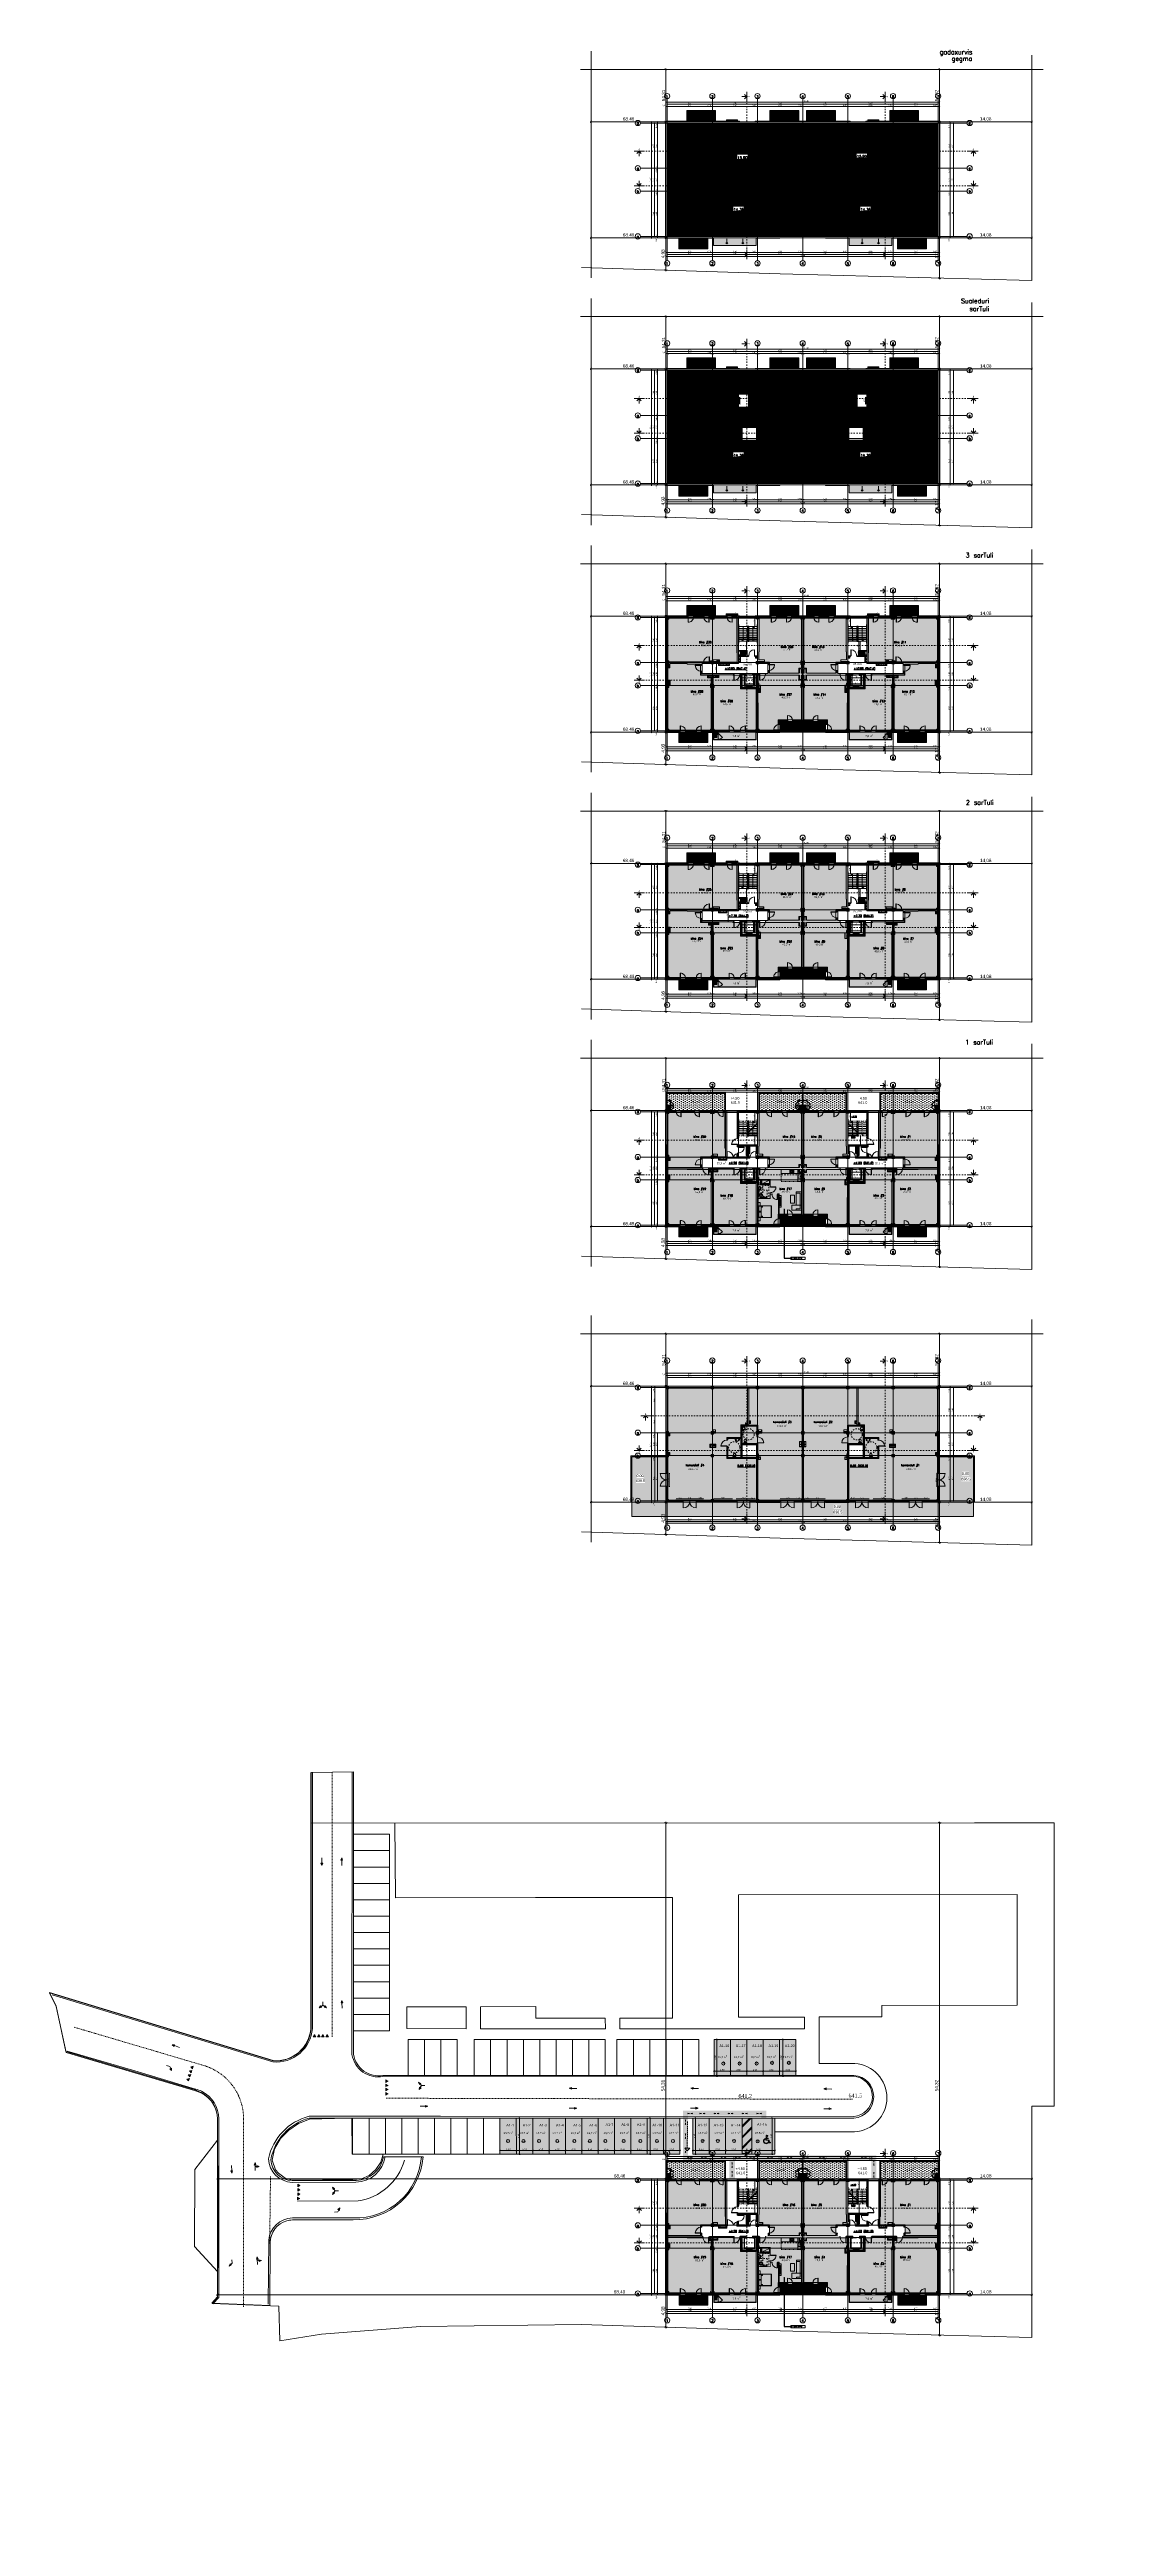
# Model space of a CAD drawing. Header units: metres. Extents: x 476297 to 476657, y 4620828 to 4621206.
# Drawn here: x 476296.5 to 476458.6, y 4620828 to 4621206 of the extents above; entities that cross this region are included whole.
import ezdxf

# ---------------------------------------------------------------- set-up
doc = ezdxf.new("R2010")
doc.units = ezdxf.units.M
doc.header["$MEASUREMENT"] = 0
doc.set_wipeout_variables(frame=1)
for name, pattern in [('( Hidden )', [0.1875, 0.125, -0.0625]), ('ACAD_ISO02W100', [0.0075, 0.006, -0.0015]), ('AStair_dashed', [1.8, 0.8, -1]), ('dash fine 0_25', [0.0005952, 0.0002976, -0.0002976]), ('Dashed', [0.423333, 0.211667, -0.211667]), ('Hidden Line', [0.3175, 0.211667, -0.105833]), ('Small Dashed', [0.282222, 0.141111, -0.141111]), ('Wipeout_Contour', [1, 0, -1])]:
    doc.linetypes.add(name, pattern=pattern)
for name, color, linetype in [('0_Pen_No__250', 7, 'Continuous'), ('0_Pen_No__42_Pen_No__250', 7, 'Continuous'), ('0_Pen_No__7', 7, 'Continuous'), ('0_Pen_No__7_Pen_No__7', 7, 'Continuous'), ('0_Pen_No__8', 7, 'Continuous'), ('2D Drafting - General_Pen_No__1', 7, 'Continuous'), ('2D Drafting - General_Pen_No__1_Pen_No__7', 7, 'Continuous'), ('2D Drafting - General_Pen_No__250', 7, 'Continuous'), ('2D Drafting - General_Pen_No__250_Pen_No__7', 7, 'Continuous'), ('2D Drafting - General_Pen_No__7', 7, 'Continuous'), ('2D Drafting - General_Pen_No__7_Pen_No__1', 7, 'Continuous'), ('2D Drafting - General_Pen_No__7_Pen_No__7', 7, 'Continuous'), ('________ ________', 7, 'Continuous'), ('a-iataki_Pen_No__1', 7, 'Continuous'), ('Annotation - Text_Pen_No__7', 7, 'Continuous'), ('Annotation - Text_Pen_No__7_Pen_No__7', 7, 'Continuous'), ('Doors_Pen_No__7', 7, 'Continuous'), ('Doors_Pen_No__7_Pen_No__1', 7, 'Continuous'), ('Doors_Pen_No__7_Pen_No__7', 7, 'Continuous'), ('Drawing & Figure', 7, 'Continuous'), ('G-Anno-Nplt', 7, 'Continuous'), ('gegmebi_Pen_No__1', 7, 'Continuous'), ('gegmebi_Pen_No__7', 7, 'Continuous'), ('Interior - Furniture', 7, 'Continuous'), ('kar-panjara_Pen_No__7_Pen_No__1', 7, 'Continuous'), ('kar-panjara_Pen_No__7_Pen_No__7', 7, 'Continuous'), ('New--------AVEJI_MODZRAVI', 7, 'Continuous'), ('New--------AVEJI_UDZRAVI', 7, 'Continuous'), ('New-------MISACVDOMOBIS_GEGMA', 7, 'Continuous'), ('New--aveji', 7, 'Continuous'), ('New.', 7, 'Continuous'), ('New0_Pen_No__250', 7, 'Continuous'), ('New2D Drafting - General_Pen_No__2', 7, 'Continuous'), ('New2D Drafting - General_Pen_No__250', 7, 'Continuous'), ('New2D Drafting - General_Pen_No__250_Pen_No__7', 7, 'Continuous'), ('New2D Drafting - General_Pen_No__30_Pen_No__9_Pen_No__9', 7, 'Continuous'), ('New________ ________', 7, 'Continuous'), ('New_________ _________ ___2', 7, 'Continuous'), ('NewAnnotation - Text', 7, 'Continuous'), ('Newaveji', 7, 'Continuous'), ('NewCar-Art', 7, 'Continuous'), ('NewDoors_Pen_No__7_Pen_No__7', 7, 'Continuous'), ('NewG-Anno-Nplt', 7, 'Continuous'), ('Newgza', 7, 'Continuous'), ('NewInterior - Furniture', 7, 'Continuous'), ('NewNew_2D Drafting - General_Pen_No__250_Pen_No__7_Pen_No__7', 7, 'Continuous'), ('NewNew_________ _________Pen_No__250', 7, 'Continuous'), ('NewNew_________ _________Pen_No__7', 7, 'Continuous'), ('NewNew_piketebi_Pen_No__7', 7, 'Continuous'), ('Newpiket', 7, 'Continuous'), ('NewR03_Nakveti', 7, 'Continuous'), ('Newreg_nak', 7, 'Continuous'), ('Newshenobebi', 7, 'Continuous'), ('NewStructural - Bearing', 7, 'Continuous'), ('Newtopo_NL (1)$0$SAVELE_CONT-MJR', 7, 'Continuous'), ('Newzoma', 7, 'Continuous'), ('shaxtebi da milebi_Pen_No__1_Pen_No__1', 7, 'Continuous'), ('shaxtebi da milebi_Pen_No__5_Pen_No__250', 7, 'Continuous'), ('shaxtebi da milebi_Pen_No__5_Pen_No__5', 7, 'Continuous'), ('zoma', 7, 'Continuous'), ('zoma_Pen_No__1', 7, 'Continuous'), ('zoma_Pen_No__5', 7, 'Continuous')]:
    doc.layers.add(name, color=color, linetype=linetype)
doc.styles.add('GENERATED_STYLE_1', font='arial.ttf')
doc.styles.add('GENERATED_STYLE_2', font='arial.ttf')
doc.styles.add('GENERATED_STYLE_5', font='arialbd.ttf')
doc.styles.add('GENERATED_STYLE_6', font='times.ttf')
doc.linetypes.add('Break', pattern='A,0,[1,A-1 áƒ¡áƒ\x90áƒ®áƒšáƒ˜ - áƒ›áƒ¨áƒ”áƒœáƒ”áƒ‘áƒšáƒ”áƒ‘áƒ¡1.Shx,S=0.015679,R=0,X=0,Y=0],-1.975557,0', length=1.975557)
doc.dimstyles.new('GENERATED_STYLE__1', dxfattribs={"dimtxt": 0.2, "dimasz": 0.064421, "dimexe": 0.18, "dimexo": 0.003, "dimgap": 0.09, "dimtad": 1, "dimtih": 1, "dimtoh": 1, "dimzin": 0, "dimdsep": 46, "dimtxsty": 'GENERATED_STYLE_2', "dimblk": 'ARROWHEAD_2', "dimblk1": 'ARROWHEAD_2', "dimblk2": 'ARROWHEAD_2', "dimcen": 0.09, "dimclrd": 142, "dimclre": 142, "dimclrt": 142, "dimadec": 0, "dimazin": 0, "dimtfac": 1, "dimtdec": 4, "dimtmove": 0, "dimatfit": 3, "dimfxl": 1, "dimtolj": 1, "dimtzin": 0, "dimarcsym": 0})
doc.dimstyles.new('GENERATED_STYLE__10', dxfattribs={"dimtxt": 0.5, "dimasz": 0.228, "dimexe": 0.18, "dimexo": 0.003, "dimgap": 0.09, "dimtad": 1, "dimtih": 1, "dimtoh": 1, "dimzin": 0, "dimdsep": 46, "dimtxsty": 'GENERATED_STYLE_2', "dimblk": 'ARROWHEAD_2', "dimblk1": 'ARROWHEAD_2', "dimblk2": 'ARROWHEAD_2', "dimcen": 0.09, "dimclrd": 1, "dimclre": 1, "dimclrt": 1, "dimadec": 0, "dimazin": 0, "dimtfac": 1, "dimtdec": 4, "dimtmove": 0, "dimatfit": 3, "dimfxl": 1, "dimtolj": 1, "dimtzin": 0, "dimarcsym": 0})
doc.dimstyles.new('GENERATED_STYLE__11', dxfattribs={"dimtxt": 0.2, "dimasz": 0.064421, "dimexe": 0.18, "dimexo": 0.003, "dimgap": 0.09, "dimtad": 1, "dimzin": 0, "dimdsep": 46, "dimtxsty": 'GENERATED_STYLE_2', "dimblk": 'ARROWHEAD_2', "dimblk1": 'ARROWHEAD_2', "dimblk2": 'ARROWHEAD_2', "dimcen": 0.09, "dimclrd": 142, "dimclre": 142, "dimclrt": 142, "dimadec": 0, "dimazin": 0, "dimtfac": 1, "dimtdec": 4, "dimtmove": 0, "dimatfit": 3, "dimfxl": 1, "dimtolj": 1, "dimtzin": 0, "dimarcsym": 0})
doc.dimstyles.new('GENERATED_STYLE__14', dxfattribs={"dimtxt": 0.5, "dimasz": 0.228, "dimexe": 0.18, "dimexo": 0.003, "dimgap": 0.09, "dimtad": 1, "dimzin": 0, "dimdsep": 46, "dimtxsty": 'GENERATED_STYLE_2', "dimblk": 'ARROWHEAD_2', "dimblk1": 'ARROWHEAD_2', "dimblk2": 'ARROWHEAD_2', "dimcen": 0.09, "dimclrd": 1, "dimclre": 1, "dimclrt": 1, "dimadec": 0, "dimazin": 0, "dimtfac": 1, "dimtdec": 4, "dimtmove": 2, "dimatfit": 3, "dimfxl": 1, "dimtolj": 1, "dimtzin": 0, "dimarcsym": 0})
doc.dimstyles.new('GENERATED_STYLE__15', dxfattribs={"dimtxt": 0.5, "dimasz": 0.228, "dimexe": 0.18, "dimexo": 0.003, "dimgap": 0.09, "dimtad": 1, "dimtih": 1, "dimtoh": 1, "dimzin": 0, "dimdsep": 46, "dimtxsty": 'GENERATED_STYLE_2', "dimblk": 'ARROWHEAD_2', "dimblk1": 'ARROWHEAD_2', "dimblk2": 'ARROWHEAD_2', "dimcen": 0.09, "dimclrd": 1, "dimclre": 1, "dimclrt": 1, "dimadec": 0, "dimazin": 0, "dimtfac": 1, "dimtdec": 4, "dimtmove": 2, "dimatfit": 3, "dimfxl": 1, "dimtolj": 1, "dimtzin": 0, "dimarcsym": 0})
doc.dimstyles.new('GENERATED_STYLE__16', dxfattribs={"dimtxt": 0.25, "dimasz": 0.152, "dimexe": 0.18, "dimexo": 0.003, "dimgap": 0.09, "dimtad": 1, "dimtih": 1, "dimtoh": 1, "dimzin": 0, "dimdsep": 46, "dimtxsty": 'GENERATED_STYLE_2', "dimblk": 'ARROWHEAD_2', "dimblk1": 'ARROWHEAD_2', "dimblk2": 'ARROWHEAD_2', "dimcen": 0.09, "dimclrd": 142, "dimclre": 142, "dimclrt": 150, "dimadec": 0, "dimazin": 0, "dimtfac": 1, "dimtdec": 4, "dimtmove": 0, "dimatfit": 3, "dimfxl": 1, "dimtolj": 1, "dimtzin": 0, "dimarcsym": 0})
doc.dimstyles.new('GENERATED_STYLE__17', dxfattribs={"dimtxt": 0.25, "dimasz": 0.152, "dimexe": 0.18, "dimexo": 0.003, "dimgap": 0.09, "dimtad": 1, "dimzin": 0, "dimdsep": 46, "dimtxsty": 'GENERATED_STYLE_2', "dimblk": 'ARROWHEAD_2', "dimblk1": 'ARROWHEAD_2', "dimblk2": 'ARROWHEAD_2', "dimcen": 0.09, "dimclrd": 142, "dimclre": 142, "dimclrt": 150, "dimadec": 0, "dimazin": 0, "dimtfac": 1, "dimtdec": 4, "dimtmove": 0, "dimatfit": 3, "dimfxl": 1, "dimtolj": 1, "dimtzin": 0, "dimarcsym": 0})
doc.dimstyles.new('GENERATED_STYLE__2', dxfattribs={"dimtxt": 0.2, "dimasz": 0.064421, "dimexe": 0.18, "dimexo": 0.003, "dimgap": 0.09, "dimtad": 1, "dimtih": 1, "dimtoh": 1, "dimzin": 0, "dimdsep": 46, "dimtxsty": 'GENERATED_STYLE_2', "dimblk": 'ARROWHEAD_2', "dimblk1": 'ARROWHEAD_2', "dimblk2": 'ARROWHEAD_2', "dimcen": 0.09, "dimclrd": 142, "dimclre": 142, "dimclrt": 142, "dimadec": 0, "dimazin": 0, "dimtfac": 1, "dimtdec": 4, "dimtmove": 2, "dimatfit": 3, "dimfxl": 1, "dimtolj": 1, "dimtzin": 0, "dimarcsym": 0})
doc.dimstyles.new('GENERATED_STYLE__26', dxfattribs={"dimtxt": 0.18, "dimasz": 0.3648, "dimexe": 0.18, "dimexo": 0.0625, "dimgap": 0.09, "dimtad": 0, "dimtih": 1, "dimtoh": 1, "dimdec": 4, "dimzin": 0, "dimdsep": 46, "dimcen": 0.09, "dimadec": 0, "dimazin": 0, "dimtfac": 1, "dimtdec": 4, "dimtmove": 0, "dimatfit": 3, "dimldrblk": 'ARROWHEAD_11', "dimfxl": 1, "dimtolj": 1, "dimtzin": 0, "dimarcsym": 0})
doc.dimstyles.new('GENERATED_STYLE__7', dxfattribs={"dimtxt": 0.15, "dimasz": 0.064421, "dimexe": 0.18, "dimexo": 0.003, "dimgap": 0.09, "dimtad": 1, "dimzin": 0, "dimdsep": 46, "dimtxsty": 'GENERATED_STYLE_2', "dimblk": 'ARROWHEAD_2', "dimblk1": 'ARROWHEAD_2', "dimblk2": 'ARROWHEAD_2', "dimcen": 0.09, "dimclrd": 142, "dimclre": 142, "dimclrt": 142, "dimadec": 0, "dimazin": 0, "dimtfac": 1, "dimtdec": 4, "dimtmove": 0, "dimatfit": 3, "dimfxl": 1, "dimtolj": 1, "dimtzin": 0, "dimarcsym": 0})
doc.dimstyles.new('GENERATED_STYLE__8', dxfattribs={"dimtxt": 0.15, "dimasz": 0.064421, "dimexe": 0.18, "dimexo": 0.003, "dimgap": 0.09, "dimtad": 1, "dimtih": 1, "dimtoh": 1, "dimzin": 0, "dimdsep": 46, "dimtxsty": 'GENERATED_STYLE_2', "dimblk": 'ARROWHEAD_2', "dimblk1": 'ARROWHEAD_2', "dimblk2": 'ARROWHEAD_2', "dimcen": 0.09, "dimclrd": 142, "dimclre": 142, "dimclrt": 142, "dimadec": 0, "dimazin": 0, "dimtfac": 1, "dimtdec": 4, "dimtmove": 0, "dimatfit": 3, "dimfxl": 1, "dimtolj": 1, "dimtzin": 0, "dimarcsym": 0})
doc.dimstyles.new('GENERATED_STYLE__9', dxfattribs={"dimtxt": 0.5, "dimasz": 0.228, "dimexe": 0.18, "dimexo": 0.003, "dimgap": 0.09, "dimtad": 1, "dimzin": 0, "dimdsep": 46, "dimtxsty": 'GENERATED_STYLE_2', "dimblk": 'ARROWHEAD_2', "dimblk1": 'ARROWHEAD_2', "dimblk2": 'ARROWHEAD_2', "dimcen": 0.09, "dimclrd": 1, "dimclre": 1, "dimclrt": 1, "dimadec": 0, "dimazin": 0, "dimtfac": 1, "dimtdec": 4, "dimtmove": 0, "dimatfit": 3, "dimfxl": 1, "dimtolj": 1, "dimtzin": 0, "dimarcsym": 0})
pattern_1 = [(90, (476844.52715, 4621385.79104), (-0.6, 0), [0.08660254, -0.25980762]), (90, (476844.82715, 4621385.96425), (-0.6, 0), [0.08660254, -0.25980762]), (30, (476844.52715, 4621385.79104), (-0.3, 0.51961524), [0.08660254, -0.25980762]), (30, (476844.52715, 4621386.13745), (-0.3, 0.51961524), [0.08660254, -0.25980762]), (150, (476844.52715, 4621385.79104), (0.3, 0.51961524), [0.08660254, -0.25980762]), (150, (476844.52715, 4621386.13745), (0.3, 0.51961524), [0.08660254, -0.25980762])]

# ---------------------------------------------------------------- blocks, each defined once
blk = doc.blocks.new('Bed Layout 23')
at = {"layer": 'NewR03_Nakveti', "color": 7, "linetype": 'Continuous', "lineweight": 0}
for p, q in [((-0.9, 0), (-1.4, 0)), ((-1.4, 0), (-1.4, -0.3)), ((-0.9, -0.3), (-0.9, 0)), ((0.9, 0), (-0.9, 0)), ((-0.9, 0), (-0.9, -2)), ((1.4, 0), (0.9, 0)), ((0.9, 0), (0.9, -0.3)), ((0.9, -2), (0.9, 0)), ((1.4, -0.3), (1.4, 0)), ((-1.4, -0.3), (-0.9, -0.3)), ((-0.9, -2), (0.9, -2)), ((-0.69, -0.44), (-0.87, -0.62)), ((-0.87, -0.62), (-0.87, -1.97)), ((-0.87, -0.62), (-0.69, -0.62)), ((-0.87, -1.97), (0, -1.97)), ((0, -0.44), (-0.69, -0.44)), ((-0.69, -0.44), (-0.69, -0.62)), ((0.69, -0.44), (0, -0.44)), ((0, -1.97), (0.87, -1.97)), ((0.87, -0.62), (0.69, -0.44)), ((0.69, -0.44), (0.69, -0.62)), ((0.87, -0.62), (0.69, -0.62)), ((0.87, -1.97), (0.87, -0.62)), ((0.9, -0.3), (1.4, -0.3))]:
    blk.add_line(p, q, dxfattribs=at)
at = {"layer": 'NewR03_Nakveti', "color": 7, "linetype": 'Continuous', "lineweight": 0, "flags": 128}
for points in [[(-0.06, -0.44), (-0.06, -0.06), (-0.84, -0.06), (-0.84, -0.48), (-0.73, -0.48), (-0.69, -0.44)], [(0.69, -0.44), (0.73, -0.48), (0.84, -0.48), (0.84, -0.06), (0.06, -0.06), (0.06, -0.44)]]:
    blk.add_lwpolyline(points, close=True, dxfattribs=at)
blk = doc.blocks.new('*D142', base_point=(476844.53, 4621385.79))
at = {"layer": 'zoma', "color": 142, "linetype": 'Continuous', "lineweight": 0, "transparency": 16777216}
for p, q in [((476402.93, 4621077.98), (476403.05, 4621077.98)), ((476403.03, 4621077.96), (476402.95, 4621078.01)), ((476402.99, 4621078.02), (476402.99, 4621077.98)), ((476402.99, 4621077.98), (476402.99, 4621076.58)), ((476402.93, 4621076.58), (476403.05, 4621076.58)), ((476402.95, 4621076.61), (476403.03, 4621076.56)), ((476402.99, 4621076.58), (476402.99, 4621076.54))]:
    blk.add_line(p, q, dxfattribs=at)
at = {"layer": 'zoma', "color": 142, "lineweight": 0, "transparency": 16777216, "insert": (476402.96, 4621077.08), "char_height": 0.15, "attachment_point": 7, "rotation": 90, "style": 'GENERATED_STYLE_2'}
blk.add_mtext('\\A1;{\\pql;\\fArial CYR|b0|i0|c204|p34;1,40}', dxfattribs=at)
blk = doc.blocks.new('ARROWHEAD_2')
at = {"color": 0, "linetype": 'Continuous', "lineweight": 0}
for p, q in [((0, 0), (-1, 0)), ((-0.4, -0.7), (0.4, 0.7))]:
    blk.add_line(p, q, dxfattribs=at)
blk = doc.blocks.new('*D143', base_point=(476844.53, 4621385.79))
at = {"layer": 'zoma', "color": 142, "linetype": 'Continuous', "lineweight": 0, "transparency": 16777216}
for p, q in [((476420.26, 4621077.98), (476420.39, 4621077.98)), ((476420.37, 4621077.96), (476420.28, 4621078.01)), ((476420.32, 4621078.02), (476420.32, 4621077.98)), ((476420.32, 4621077.98), (476420.32, 4621075.78)), ((476420.26, 4621075.78), (476420.39, 4621075.78)), ((476420.28, 4621075.81), (476420.37, 4621075.76)), ((476420.32, 4621075.78), (476420.32, 4621075.74))]:
    blk.add_line(p, q, dxfattribs=at)
at = {"layer": 'zoma', "color": 142, "lineweight": 0, "transparency": 16777216, "insert": (476420.29, 4621076.68), "char_height": 0.15, "attachment_point": 7, "rotation": 90, "style": 'GENERATED_STYLE_2'}
blk.add_mtext('\\A1;{\\pql;\\fArial CYR|b0|i0|c204|p34;2,20}', dxfattribs=at)
blk = doc.blocks.new('*D144', base_point=(476844.53, 4621385.79))
at = {"layer": 'zoma', "color": 142, "linetype": 'Continuous', "lineweight": 0, "transparency": 16777216}
for p, q in [((476420.06, 4621077.98), (476420.19, 4621077.98)), ((476420.17, 4621077.96), (476420.08, 4621078.01)), ((476420.12, 4621078.02), (476420.12, 4621077.98)), ((476420.12, 4621077.98), (476420.12, 4621076.58)), ((476420.06, 4621076.58), (476420.19, 4621076.58)), ((476420.17, 4621076.56), (476420.08, 4621076.61))]:
    blk.add_line(p, q, dxfattribs=at)
at = {"layer": 'zoma', "color": 142, "lineweight": 0, "transparency": 16777216, "insert": (476420.09, 4621077.08), "char_height": 0.15, "attachment_point": 7, "rotation": 90, "style": 'GENERATED_STYLE_2'}
blk.add_mtext('\\A1;{\\pql;\\fArial CYR|b0|i0|c204|p34;1,40}', dxfattribs=at)
blk = doc.blocks.new('*D145', base_point=(476844.53, 4621385.79))
at = {"layer": 'zoma', "color": 142, "linetype": 'Continuous', "lineweight": 0, "transparency": 16777216}
for p, q in [((476420.06, 4621076.58), (476420.19, 4621076.58)), ((476420.06, 4621075.78), (476420.19, 4621075.78)), ((476420.17, 4621076.56), (476420.08, 4621076.61)), ((476420.08, 4621075.81), (476420.17, 4621075.76)), ((476420.12, 4621076.58), (476420.12, 4621075.78)), ((476420.12, 4621075.78), (476420.12, 4621075.74))]:
    blk.add_line(p, q, dxfattribs=at)
at = {"layer": 'zoma', "color": 142, "lineweight": 0, "transparency": 16777216, "insert": (476420.09, 4621075.98), "char_height": 0.15, "attachment_point": 7, "rotation": 90, "style": 'GENERATED_STYLE_2'}
blk.add_mtext('\\A1;{\\pql;\\fArial CYR|b0|i0|c204|p34;0,80}', dxfattribs=at)
blk = doc.blocks.new('*D146', base_point=(476844.53, 4621385.79))
at = {"layer": 'zoma', "color": 142, "linetype": 'Continuous', "lineweight": 0, "transparency": 16777216}
for p, q in [((476400.1, 4621074.57), (476400.23, 4621074.57)), ((476400.21, 4621074.55), (476400.13, 4621074.6)), ((476400.17, 4621074.61), (476400.17, 4621074.57)), ((476400.17, 4621074.57), (476400.17, 4621073.07)), ((476400.1, 4621073.07), (476400.23, 4621073.07)), ((476400.13, 4621073.1), (476400.21, 4621073.05)), ((476400.17, 4621073.07), (476400.17, 4621073.03))]:
    blk.add_line(p, q, dxfattribs=at)
at = {"layer": 'zoma', "color": 142, "lineweight": 0, "transparency": 16777216, "insert": (476400.14, 4621073.62), "char_height": 0.15, "attachment_point": 7, "rotation": 90, "style": 'GENERATED_STYLE_2'}
blk.add_mtext('\\A1;{\\pql;\\fArial CYR|b0|i0|c204|p34;1,50}', dxfattribs=at)
blk = doc.blocks.new('*D147', base_point=(476844.53, 4621385.79))
at = {"layer": 'zoma', "color": 142, "linetype": 'Continuous', "lineweight": 0, "transparency": 16777216}
for p, q in [((476418.69, 4621072.87), (476418.81, 4621072.87)), ((476418.69, 4621070.97), (476418.81, 4621070.97)), ((476418.79, 4621072.85), (476418.71, 4621072.89)), ((476418.71, 4621071), (476418.79, 4621070.95)), ((476418.75, 4621072.91), (476418.75, 4621072.87)), ((476418.75, 4621072.87), (476418.75, 4621070.97)), ((476418.75, 4621070.97), (476418.75, 4621070.93))]:
    blk.add_line(p, q, dxfattribs=at)
at = {"layer": 'zoma', "color": 142, "lineweight": 0, "transparency": 16777216, "insert": (476418.72, 4621071.72), "char_height": 0.15, "attachment_point": 7, "rotation": 90, "style": 'GENERATED_STYLE_2'}
blk.add_mtext('\\A1;{\\pql;\\fArial CYR|b0|i0|c204|p34;1,90}', dxfattribs=at)
blk = doc.blocks.new('*D148', base_point=(476844.53, 4621385.79))
at = {"layer": 'zoma', "color": 142, "linetype": 'Continuous', "lineweight": 0, "transparency": 16777216}
for p, q in [((476418.61, 4621072.41), (476418.56, 4621072.41)), ((476418.63, 4621072.46), (476418.58, 4621072.37)), ((476418.61, 4621072.48), (476418.61, 4621072.35)), ((476420.81, 4621072.41), (476418.61, 4621072.41)), ((476420.78, 4621072.37), (476420.83, 4621072.46)), ((476420.81, 4621072.48), (476420.81, 4621072.35)), ((476420.85, 4621072.41), (476420.81, 4621072.41))]:
    blk.add_line(p, q, dxfattribs=at)
at = {"layer": 'zoma', "color": 142, "lineweight": 0, "transparency": 16777216, "insert": (476419.51, 4621072.44), "char_height": 0.15, "attachment_point": 7, "rotation": 0, "style": 'GENERATED_STYLE_2'}
blk.add_mtext('\\A1;{\\pql;\\fArial CYR|b0|i0|c204|p34;2,20}', dxfattribs=at)
blk = doc.blocks.new('*D149', base_point=(476844.53, 4621385.79))
at = {"layer": 'zoma', "color": 142, "linetype": 'Continuous', "lineweight": 0, "transparency": 16777216}
for p, q in [((476419.03, 4621072.78), (476419.15, 4621072.78)), ((476419.03, 4621071.28), (476419.15, 4621071.28)), ((476419.13, 4621072.76), (476419.05, 4621072.81)), ((476419.05, 4621071.31), (476419.13, 4621071.26)), ((476419.09, 4621072.82), (476419.09, 4621072.78)), ((476419.09, 4621072.78), (476419.09, 4621071.28)), ((476419.09, 4621071.28), (476419.09, 4621071.24))]:
    blk.add_line(p, q, dxfattribs=at)
at = {"layer": 'zoma', "color": 142, "lineweight": 0, "transparency": 16777216, "insert": (476419.06, 4621071.83), "char_height": 0.15, "attachment_point": 7, "rotation": 90, "style": 'GENERATED_STYLE_2'}
blk.add_mtext('\\A1;{\\pql;\\fArial CYR|b0|i0|c204|p34;1,50}', dxfattribs=at)
blk = doc.blocks.new('*D150', base_point=(476844.53, 4621385.79))
at = {"layer": 'zoma', "color": 142, "linetype": 'Continuous', "lineweight": 0, "transparency": 16777216}
for p, q in [((476418.93, 4621071.51), (476418.89, 4621071.51)), ((476418.95, 4621071.56), (476418.9, 4621071.47)), ((476418.93, 4621071.58), (476418.93, 4621071.45)), ((476420.43, 4621071.51), (476418.93, 4621071.51)), ((476420.4, 4621071.47), (476420.45, 4621071.56)), ((476420.43, 4621071.58), (476420.43, 4621071.45)), ((476420.47, 4621071.51), (476420.43, 4621071.51))]:
    blk.add_line(p, q, dxfattribs=at)
at = {"layer": 'zoma', "color": 142, "lineweight": 0, "transparency": 16777216, "insert": (476419.48, 4621071.54), "char_height": 0.15, "attachment_point": 7, "rotation": 0, "style": 'GENERATED_STYLE_2'}
blk.add_mtext('\\A1;{\\pql;\\fArial CYR|b0|i0|c204|p34;1,50}', dxfattribs=at)
blk = doc.blocks.new('*D151', base_point=(476844.53, 4621385.79))
at = {"layer": 'zoma', "color": 142, "linetype": 'Continuous', "lineweight": 0, "transparency": 16777216}
for p, q in [((476402.71, 4621072.87), (476402.84, 4621072.87)), ((476402.71, 4621070.97), (476402.84, 4621070.97)), ((476402.82, 4621072.85), (476402.73, 4621072.89)), ((476402.73, 4621071), (476402.82, 4621070.95)), ((476402.77, 4621072.91), (476402.77, 4621072.87)), ((476402.77, 4621072.87), (476402.77, 4621070.97)), ((476402.77, 4621070.97), (476402.77, 4621070.93))]:
    blk.add_line(p, q, dxfattribs=at)
at = {"layer": 'zoma', "color": 142, "lineweight": 0, "transparency": 16777216, "insert": (476402.74, 4621071.72), "char_height": 0.15, "attachment_point": 7, "rotation": 90, "style": 'GENERATED_STYLE_2'}
blk.add_mtext('\\A1;{\\pql;\\fArial CYR|b0|i0|c204|p34;1,90}', dxfattribs=at)
blk = doc.blocks.new('*D152', base_point=(476844.53, 4621385.79))
at = {"layer": 'zoma', "color": 142, "linetype": 'Continuous', "lineweight": 0, "transparency": 16777216}
for p, q in [((476402.26, 4621072.41), (476402.31, 4621072.41)), ((476402.33, 4621072.46), (476402.28, 4621072.37)), ((476402.31, 4621072.35), (476402.31, 4621072.48)), ((476402.31, 4621072.41), (476404.51, 4621072.41)), ((476404.48, 4621072.37), (476404.53, 4621072.46)), ((476404.51, 4621072.35), (476404.51, 4621072.48)), ((476404.51, 4621072.41), (476404.55, 4621072.41))]:
    blk.add_line(p, q, dxfattribs=at)
at = {"layer": 'zoma', "color": 142, "lineweight": 0, "transparency": 16777216, "insert": (476403.21, 4621072.44), "char_height": 0.15, "attachment_point": 7, "rotation": 0, "style": 'GENERATED_STYLE_2'}
blk.add_mtext('\\A1;{\\pql;\\fArial CYR|b0|i0|c204|p34;2,20}', dxfattribs=at)
blk = doc.blocks.new('*D153', base_point=(476844.53, 4621385.79))
at = {"layer": 'zoma', "color": 142, "linetype": 'Continuous', "lineweight": 0, "transparency": 16777216}
for p, q in [((476403.96, 4621072.78), (476404.09, 4621072.78)), ((476403.96, 4621071.28), (476404.09, 4621071.28)), ((476404.06, 4621072.76), (476403.98, 4621072.81)), ((476403.98, 4621071.31), (476404.06, 4621071.26)), ((476404.02, 4621072.82), (476404.02, 4621072.78)), ((476404.02, 4621072.78), (476404.02, 4621071.28)), ((476404.02, 4621071.28), (476404.02, 4621071.24))]:
    blk.add_line(p, q, dxfattribs=at)
at = {"layer": 'zoma', "color": 142, "lineweight": 0, "transparency": 16777216, "insert": (476403.99, 4621071.83), "char_height": 0.15, "attachment_point": 7, "rotation": 90, "style": 'GENERATED_STYLE_2'}
blk.add_mtext('\\A1;{\\pql;\\fArial CYR|b0|i0|c204|p34;1,50}', dxfattribs=at)
blk = doc.blocks.new('*D154', base_point=(476844.53, 4621385.79))
at = {"layer": 'zoma', "color": 142, "linetype": 'Continuous', "lineweight": 0, "transparency": 16777216}
for p, q in [((476402.64, 4621071.51), (476402.68, 4621071.51)), ((476402.71, 4621071.56), (476402.66, 4621071.47)), ((476402.68, 4621071.45), (476402.68, 4621071.58)), ((476402.68, 4621071.51), (476404.18, 4621071.51)), ((476404.16, 4621071.47), (476404.21, 4621071.56)), ((476404.18, 4621071.45), (476404.18, 4621071.58)), ((476404.18, 4621071.51), (476404.22, 4621071.51))]:
    blk.add_line(p, q, dxfattribs=at)
at = {"layer": 'zoma', "color": 142, "lineweight": 0, "transparency": 16777216, "insert": (476403.23, 4621071.54), "char_height": 0.15, "attachment_point": 7, "rotation": 0, "style": 'GENERATED_STYLE_2'}
blk.add_mtext('\\A1;{\\pql;\\fArial CYR|b0|i0|c204|p34;1,50}', dxfattribs=at)
blk = doc.blocks.new('*D155', base_point=(476844.53, 4621385.79))
at = {"layer": 'zoma', "color": 1, "linetype": 'Continuous', "lineweight": 0, "transparency": 16777216}
for p, q in [((476432.68, 4621052.08), (476432.23, 4621052.08)), ((476432.61, 4621051.99), (476432.31, 4621052.16)), ((476432.46, 4621052.08), (476432.46, 4621052.22)), ((476432.46, 4621044.09), (476432.46, 4621052.08)), ((476432.68, 4621044.09), (476432.23, 4621044.09)), ((476432.31, 4621044.18), (476432.61, 4621044.01)), ((476432.46, 4621043.95), (476432.46, 4621044.09))]:
    blk.add_line(p, q, dxfattribs=at)
at = {"layer": 'zoma', "color": 1, "lineweight": 0, "transparency": 16777216, "insert": (476432.36, 4621047.23), "char_height": 0.5, "attachment_point": 7, "rotation": 89.9995, "style": 'GENERATED_STYLE_2'}
blk.add_mtext('\\A1;{\\pql;\\fArial CYR|b0|i0|c204|p34;54,32}', dxfattribs=at)
blk = doc.blocks.new('*D156', base_point=(476844.53, 4621385.79))
at = {"layer": 'zoma', "color": 1, "linetype": 'Continuous', "lineweight": 0, "transparency": 16777216}
for p, q in [((476432.31, 4621044.09), (476432.46, 4621044.09)), ((476432.54, 4621044.24), (476432.37, 4621043.94)), ((476432.46, 4621043.87), (476432.46, 4621044.32)), ((476432.46, 4621044.09), (476446.53, 4621044.09)), ((476446.45, 4621043.94), (476446.62, 4621044.24)), ((476446.53, 4621043.87), (476446.53, 4621044.32)), ((476446.53, 4621044.09), (476446.68, 4621044.09))]:
    blk.add_line(p, q, dxfattribs=at)
at = {"layer": 'zoma', "color": 1, "lineweight": 0, "transparency": 16777216, "insert": (476438.64, 4621044.19), "char_height": 0.5, "attachment_point": 7, "style": 'GENERATED_STYLE_2'}
blk.add_mtext('\\A1;{\\pql;\\fArial CYR|b0|i0|c204|p34;14,08}', dxfattribs=at)
blk = doc.blocks.new('*D157', base_point=(476844.53, 4621385.79))
at = {"layer": 'zoma', "color": 1, "linetype": 'Continuous', "lineweight": 0, "transparency": 16777216}
for p, q in [((476432.31, 4621026.39), (476432.46, 4621026.39)), ((476432.54, 4621026.54), (476432.37, 4621026.24)), ((476432.46, 4621026.17), (476432.46, 4621026.62)), ((476432.46, 4621026.39), (476446.53, 4621026.39)), ((476446.45, 4621026.24), (476446.62, 4621026.54)), ((476446.53, 4621026.17), (476446.53, 4621026.62)), ((476446.53, 4621026.39), (476446.68, 4621026.39))]:
    blk.add_line(p, q, dxfattribs=at)
at = {"layer": 'zoma', "color": 1, "lineweight": 0, "transparency": 16777216, "insert": (476438.64, 4621026.49), "char_height": 0.5, "attachment_point": 7, "style": 'GENERATED_STYLE_2'}
blk.add_mtext('\\A1;{\\pql;\\fArial CYR|b0|i0|c204|p34;14,08}', dxfattribs=at)
blk = doc.blocks.new('*D158', base_point=(476844.53, 4621385.79))
at = {"layer": 'zoma', "color": 1, "linetype": 'Continuous', "lineweight": 0, "transparency": 16777216}
for p, q in [((476432.68, 4621026.39), (476432.23, 4621026.39)), ((476432.61, 4621026.31), (476432.31, 4621026.48)), ((476432.46, 4621026.39), (476432.46, 4621026.54)), ((476432.46, 4621020.22), (476432.46, 4621026.39)), ((476432.68, 4621020.22), (476432.23, 4621020.22)), ((476432.31, 4621020.31), (476432.61, 4621020.13)), ((476432.46, 4621020.07), (476432.46, 4621020.22))]:
    blk.add_line(p, q, dxfattribs=at)
at = {"layer": 'zoma', "color": 1, "lineweight": 0, "transparency": 16777216, "insert": (476432.36, 4621022.64), "char_height": 0.5, "attachment_point": 7, "rotation": 90, "style": 'GENERATED_STYLE_2'}
blk.add_mtext('\\A1;{\\pql;\\fArial CYR|b0|i0|c204|p34;6,17}', dxfattribs=at)
blk = doc.blocks.new('*D159', base_point=(476844.53, 4621385.79))
at = {"layer": 'zoma', "color": 1, "linetype": 'Continuous', "lineweight": 0, "transparency": 16777216}
for p, q in [((476390.88, 4621026.39), (476390.43, 4621026.39)), ((476390.81, 4621026.31), (476390.51, 4621026.48)), ((476390.66, 4621026.39), (476390.66, 4621026.54)), ((476390.66, 4621021.46), (476390.66, 4621026.39)), ((476390.88, 4621021.46), (476390.43, 4621021.46)), ((476390.51, 4621021.55), (476390.81, 4621021.37)), ((476390.66, 4621021.31), (476390.66, 4621021.46))]:
    blk.add_line(p, q, dxfattribs=at)
at = {"layer": 'zoma', "color": 1, "lineweight": 0, "transparency": 16777216, "insert": (476390.56, 4621023.26), "char_height": 0.5, "attachment_point": 7, "rotation": 90, "style": 'GENERATED_STYLE_2'}
blk.add_mtext('\\A1;{\\pql;\\fArial CYR|b0|i0|c204|p34;4,93}', dxfattribs=at)
blk = doc.blocks.new('*D160', base_point=(476844.53, 4621385.79))
at = {"layer": 'zoma', "color": 1, "linetype": 'Continuous', "lineweight": 0, "transparency": 16777216}
for p, q in [((476379.09, 4621026.39), (476379.24, 4621026.39)), ((476379.33, 4621026.54), (476379.15, 4621026.24)), ((476379.24, 4621026.17), (476379.24, 4621026.62)), ((476379.24, 4621026.39), (476390.66, 4621026.39)), ((476390.57, 4621026.24), (476390.74, 4621026.54)), ((476390.66, 4621026.17), (476390.66, 4621026.62)), ((476390.66, 4621026.39), (476390.8, 4621026.39))]:
    blk.add_line(p, q, dxfattribs=at)
at = {"layer": 'zoma', "color": 1, "lineweight": 0, "transparency": 16777216, "insert": (476384.09, 4621026.49), "char_height": 0.5, "attachment_point": 7, "style": 'GENERATED_STYLE_2'}
blk.add_mtext('\\A1;{\\pql;\\fArial CYR|b0|i0|c204|p34;68,49}', dxfattribs=at)
blk = doc.blocks.new('*D161', base_point=(476844.53, 4621385.79))
at = {"layer": 'zoma', "color": 1, "linetype": 'Continuous', "lineweight": 0, "transparency": 16777216}
for p, q in [((476379.09, 4621044.09), (476379.24, 4621044.09)), ((476379.33, 4621044.24), (476379.15, 4621043.94)), ((476379.24, 4621043.87), (476379.24, 4621044.32)), ((476379.24, 4621044.09), (476390.66, 4621044.09)), ((476390.57, 4621043.94), (476390.74, 4621044.24)), ((476390.66, 4621043.87), (476390.66, 4621044.32)), ((476390.66, 4621044.09), (476390.8, 4621044.09))]:
    blk.add_line(p, q, dxfattribs=at)
at = {"layer": 'zoma', "color": 1, "lineweight": 0, "transparency": 16777216, "insert": (476384.09, 4621044.19), "char_height": 0.5, "attachment_point": 7, "style": 'GENERATED_STYLE_2'}
blk.add_mtext('\\A1;{\\pql;\\fArial CYR|b0|i0|c204|p34;68,46}', dxfattribs=at)
blk = doc.blocks.new('*D162', base_point=(476844.53, 4621385.79))
at = {"layer": 'zoma', "color": 1, "linetype": 'Continuous', "lineweight": 0, "transparency": 16777216}
for p, q in [((476390.88, 4621052.08), (476390.43, 4621052.08)), ((476390.81, 4621051.99), (476390.51, 4621052.16)), ((476390.66, 4621052.08), (476390.66, 4621052.22)), ((476390.66, 4621044.09), (476390.66, 4621052.08)), ((476390.88, 4621044.09), (476390.43, 4621044.09)), ((476390.51, 4621044.18), (476390.81, 4621044.01)), ((476390.66, 4621043.95), (476390.66, 4621044.09))]:
    blk.add_line(p, q, dxfattribs=at)
at = {"layer": 'zoma', "color": 1, "lineweight": 0, "transparency": 16777216, "insert": (476390.56, 4621047.23), "char_height": 0.5, "attachment_point": 7, "rotation": 89.9995, "style": 'GENERATED_STYLE_2'}
blk.add_mtext('\\A1;{\\pql;\\fArial CYR|b0|i0|c204|p34;54.31}', dxfattribs=at)
blk = doc.blocks.new('*D163', base_point=(476844.53, 4621385.79))
at = {"layer": 'zoma', "color": 1, "linetype": 'Continuous', "lineweight": 0, "transparency": 16777216}
for p, q in [((476432.68, 4621089.81), (476432.23, 4621089.81)), ((476432.61, 4621089.72), (476432.31, 4621089.89)), ((476432.46, 4621089.81), (476432.46, 4621089.95)), ((476432.46, 4621081.82), (476432.46, 4621089.81)), ((476432.68, 4621081.82), (476432.23, 4621081.82)), ((476432.31, 4621081.91), (476432.61, 4621081.73)), ((476432.46, 4621081.67), (476432.46, 4621081.82))]:
    blk.add_line(p, q, dxfattribs=at)
at = {"layer": 'zoma', "color": 1, "lineweight": 0, "transparency": 16777216, "insert": (476432.36, 4621084.96), "char_height": 0.5, "attachment_point": 7, "rotation": 89.9995, "style": 'GENERATED_STYLE_2'}
blk.add_mtext('\\A1;{\\pql;\\fArial CYR|b0|i0|c204|p34;54,32}', dxfattribs=at)
blk = doc.blocks.new('*D164', base_point=(476844.53, 4621385.79))
at = {"layer": 'zoma', "color": 1, "linetype": 'Continuous', "lineweight": 0, "transparency": 16777216}
for p, q in [((476432.31, 4621081.82), (476432.46, 4621081.82)), ((476432.54, 4621081.97), (476432.37, 4621081.67)), ((476432.46, 4621081.6), (476432.46, 4621082.05)), ((476432.46, 4621081.82), (476446.53, 4621081.82)), ((476446.45, 4621081.67), (476446.62, 4621081.97)), ((476446.53, 4621081.6), (476446.53, 4621082.05)), ((476446.53, 4621081.82), (476446.68, 4621081.82))]:
    blk.add_line(p, q, dxfattribs=at)
at = {"layer": 'zoma', "color": 1, "lineweight": 0, "transparency": 16777216, "insert": (476438.64, 4621081.92), "char_height": 0.5, "attachment_point": 7, "rotation": 0, "style": 'GENERATED_STYLE_2'}
blk.add_mtext('\\A1;{\\pql;\\fArial CYR|b0|i0|c204|p34;14,08}', dxfattribs=at)
blk = doc.blocks.new('*D165', base_point=(476844.53, 4621385.79))
at = {"layer": 'zoma', "color": 1, "linetype": 'Continuous', "lineweight": 0, "transparency": 16777216}
for p, q in [((476432.31, 4621064.12), (476432.46, 4621064.12)), ((476432.54, 4621064.27), (476432.37, 4621063.97)), ((476432.46, 4621063.9), (476432.46, 4621064.35)), ((476432.46, 4621064.12), (476446.53, 4621064.12)), ((476446.45, 4621063.97), (476446.62, 4621064.27)), ((476446.53, 4621063.9), (476446.53, 4621064.35)), ((476446.53, 4621064.12), (476446.68, 4621064.12))]:
    blk.add_line(p, q, dxfattribs=at)
at = {"layer": 'zoma', "color": 1, "lineweight": 0, "transparency": 16777216, "insert": (476438.64, 4621064.22), "char_height": 0.5, "attachment_point": 7, "style": 'GENERATED_STYLE_2'}
blk.add_mtext('\\A1;{\\pql;\\fArial CYR|b0|i0|c204|p34;14,08}', dxfattribs=at)
blk = doc.blocks.new('*D166', base_point=(476844.53, 4621385.79))
at = {"layer": 'zoma', "color": 1, "linetype": 'Continuous', "lineweight": 0, "transparency": 16777216}
for p, q in [((476432.68, 4621064.12), (476432.23, 4621064.12)), ((476432.61, 4621064.03), (476432.31, 4621064.21)), ((476432.46, 4621064.12), (476432.46, 4621064.27)), ((476432.46, 4621057.95), (476432.46, 4621064.12)), ((476432.68, 4621057.95), (476432.23, 4621057.95)), ((476432.31, 4621058.03), (476432.61, 4621057.86)), ((476432.46, 4621057.8), (476432.46, 4621057.95))]:
    blk.add_line(p, q, dxfattribs=at)
at = {"layer": 'zoma', "color": 1, "lineweight": 0, "transparency": 16777216, "insert": (476432.36, 4621060.37), "char_height": 0.5, "attachment_point": 7, "rotation": 90, "style": 'GENERATED_STYLE_2'}
blk.add_mtext('\\A1;{\\pql;\\fArial CYR|b0|i0|c204|p34;6,17}', dxfattribs=at)
blk = doc.blocks.new('*D167', base_point=(476844.53, 4621385.79))
at = {"layer": 'zoma', "color": 1, "linetype": 'Continuous', "lineweight": 0, "transparency": 16777216}
for p, q in [((476390.88, 4621064.12), (476390.43, 4621064.12)), ((476390.81, 4621064.03), (476390.51, 4621064.21)), ((476390.66, 4621064.12), (476390.66, 4621064.27)), ((476390.66, 4621059.19), (476390.66, 4621064.12)), ((476390.88, 4621059.19), (476390.43, 4621059.19)), ((476390.51, 4621059.27), (476390.81, 4621059.1)), ((476390.66, 4621059.04), (476390.66, 4621059.19))]:
    blk.add_line(p, q, dxfattribs=at)
at = {"layer": 'zoma', "color": 1, "lineweight": 0, "transparency": 16777216, "insert": (476390.56, 4621060.99), "char_height": 0.5, "attachment_point": 7, "rotation": 90, "style": 'GENERATED_STYLE_2'}
blk.add_mtext('\\A1;{\\pql;\\fArial CYR|b0|i0|c204|p34;4,93}', dxfattribs=at)
blk = doc.blocks.new('*D168', base_point=(476844.53, 4621385.79))
at = {"layer": 'zoma', "color": 1, "linetype": 'Continuous', "lineweight": 0, "transparency": 16777216}
for p, q in [((476379.09, 4621064.12), (476379.24, 4621064.12)), ((476379.33, 4621064.27), (476379.15, 4621063.97)), ((476379.24, 4621063.9), (476379.24, 4621064.35)), ((476379.24, 4621064.12), (476390.66, 4621064.12)), ((476390.57, 4621063.97), (476390.74, 4621064.27)), ((476390.66, 4621063.9), (476390.66, 4621064.35)), ((476390.66, 4621064.12), (476390.8, 4621064.12))]:
    blk.add_line(p, q, dxfattribs=at)
at = {"layer": 'zoma', "color": 1, "lineweight": 0, "transparency": 16777216, "insert": (476384.09, 4621064.22), "char_height": 0.5, "attachment_point": 7, "style": 'GENERATED_STYLE_2'}
blk.add_mtext('\\A1;{\\pql;\\fArial CYR|b0|i0|c204|p34;68,49}', dxfattribs=at)
blk = doc.blocks.new('*D169', base_point=(476844.53, 4621385.79))
at = {"layer": 'zoma', "color": 1, "linetype": 'Continuous', "lineweight": 0, "transparency": 16777216}
for p, q in [((476379.09, 4621081.82), (476379.24, 4621081.82)), ((476379.33, 4621081.97), (476379.15, 4621081.67)), ((476379.24, 4621081.6), (476379.24, 4621082.05)), ((476379.24, 4621081.82), (476390.66, 4621081.82)), ((476390.57, 4621081.67), (476390.74, 4621081.97)), ((476390.66, 4621081.6), (476390.66, 4621082.05)), ((476390.66, 4621081.82), (476390.8, 4621081.82))]:
    blk.add_line(p, q, dxfattribs=at)
at = {"layer": 'zoma', "color": 1, "lineweight": 0, "transparency": 16777216, "insert": (476384.09, 4621081.92), "char_height": 0.5, "attachment_point": 7, "rotation": 0, "style": 'GENERATED_STYLE_2'}
blk.add_mtext('\\A1;{\\pql;\\fArial CYR|b0|i0|c204|p34;68,46}', dxfattribs=at)
blk = doc.blocks.new('*D170', base_point=(476844.53, 4621385.79))
at = {"layer": 'zoma', "color": 1, "linetype": 'Continuous', "lineweight": 0, "transparency": 16777216}
for p, q in [((476390.88, 4621089.81), (476390.43, 4621089.81)), ((476390.81, 4621089.72), (476390.51, 4621089.89)), ((476390.66, 4621089.81), (476390.66, 4621089.95)), ((476390.66, 4621081.82), (476390.66, 4621089.81)), ((476390.88, 4621081.82), (476390.43, 4621081.82)), ((476390.51, 4621081.91), (476390.81, 4621081.73)), ((476390.66, 4621081.67), (476390.66, 4621081.82))]:
    blk.add_line(p, q, dxfattribs=at)
at = {"layer": 'zoma', "color": 1, "lineweight": 0, "transparency": 16777216, "insert": (476390.56, 4621084.96), "char_height": 0.5, "attachment_point": 7, "rotation": 89.9995, "style": 'GENERATED_STYLE_2'}
blk.add_mtext('\\A1;{\\pql;\\fArial CYR|b0|i0|c204|p34;54.31}', dxfattribs=at)
blk = doc.blocks.new('*D171', base_point=(476844.53, 4621385.79))
at = {"layer": 'zoma', "color": 142, "linetype": 'Continuous', "lineweight": 0, "transparency": 16777216}
for p, q in [((476390.81, 4621084.5), (476390.86, 4621084.5)), ((476390.88, 4621084.54), (476390.83, 4621084.46)), ((476390.86, 4621084.43), (476390.86, 4621084.56)), ((476390.86, 4621084.5), (476397.76, 4621084.5)), ((476397.78, 4621084.54), (476397.73, 4621084.46)), ((476397.76, 4621084.43), (476397.76, 4621084.56)), ((476397.76, 4621084.5), (476404.66, 4621084.5))]:
    blk.add_line(p, q, dxfattribs=at)
at = {"layer": 'zoma', "color": 142, "lineweight": 0, "transparency": 16777216, "insert": (476394.04, 4621084.54), "char_height": 0.2, "attachment_point": 7, "rotation": 0, "style": 'GENERATED_STYLE_2'}
blk.add_mtext('\\A1;{\\pql;\\fArial CYR|b0|i0|c204|p34;6,90}', dxfattribs=at)
blk = doc.blocks.new('*D172', base_point=(476844.53, 4621385.79))
at = {"layer": 'zoma', "color": 142, "linetype": 'Continuous', "lineweight": 0, "transparency": 16777216}
for p, q in [((476397.78, 4621084.54), (476397.73, 4621084.46)), ((476397.76, 4621084.43), (476397.76, 4621084.56)), ((476397.76, 4621084.5), (476404.66, 4621084.5)), ((476404.68, 4621084.54), (476404.63, 4621084.46)), ((476404.66, 4621084.43), (476404.66, 4621084.56)), ((476404.66, 4621084.5), (476411.56, 4621084.5))]:
    blk.add_line(p, q, dxfattribs=at)
at = {"layer": 'zoma', "color": 142, "lineweight": 0, "transparency": 16777216, "insert": (476400.94, 4621084.54), "char_height": 0.2, "attachment_point": 7, "rotation": 0, "style": 'GENERATED_STYLE_2'}
blk.add_mtext('\\A1;{\\pql;\\fArial CYR|b0|i0|c204|p34;6,90}', dxfattribs=at)
blk = doc.blocks.new('*D173', base_point=(476844.53, 4621385.79))
at = {"layer": 'zoma', "color": 142, "linetype": 'Continuous', "lineweight": 0, "transparency": 16777216}
for p, q in [((476404.68, 4621084.54), (476404.63, 4621084.46)), ((476404.66, 4621084.43), (476404.66, 4621084.56)), ((476404.66, 4621084.5), (476411.56, 4621084.5)), ((476411.58, 4621084.54), (476411.53, 4621084.46)), ((476411.56, 4621084.43), (476411.56, 4621084.56)), ((476411.56, 4621084.5), (476418.46, 4621084.5))]:
    blk.add_line(p, q, dxfattribs=at)
at = {"layer": 'zoma', "color": 142, "lineweight": 0, "transparency": 16777216, "insert": (476407.84, 4621084.54), "char_height": 0.2, "attachment_point": 7, "rotation": 0, "style": 'GENERATED_STYLE_2'}
blk.add_mtext('\\A1;{\\pql;\\fArial CYR|b0|i0|c204|p34;6,90}', dxfattribs=at)
blk = doc.blocks.new('*D174', base_point=(476844.53, 4621385.79))
at = {"layer": 'zoma', "color": 142, "linetype": 'Continuous', "lineweight": 0, "transparency": 16777216}
for p, q in [((476411.58, 4621084.54), (476411.53, 4621084.46)), ((476411.56, 4621084.43), (476411.56, 4621084.56)), ((476411.56, 4621084.5), (476418.46, 4621084.5)), ((476418.48, 4621084.54), (476418.43, 4621084.46)), ((476418.46, 4621084.43), (476418.46, 4621084.56)), ((476418.46, 4621084.5), (476425.36, 4621084.5))]:
    blk.add_line(p, q, dxfattribs=at)
at = {"layer": 'zoma', "color": 142, "lineweight": 0, "transparency": 16777216, "insert": (476414.74, 4621084.54), "char_height": 0.2, "attachment_point": 7, "rotation": 0, "style": 'GENERATED_STYLE_2'}
blk.add_mtext('\\A1;{\\pql;\\fArial CYR|b0|i0|c204|p34;6,90}', dxfattribs=at)
blk = doc.blocks.new('*D175', base_point=(476844.53, 4621385.79))
at = {"layer": 'zoma', "color": 142, "linetype": 'Continuous', "lineweight": 0, "transparency": 16777216}
for p, q in [((476418.48, 4621084.54), (476418.43, 4621084.46)), ((476418.46, 4621084.43), (476418.46, 4621084.56)), ((476418.46, 4621084.5), (476425.36, 4621084.5)), ((476425.38, 4621084.54), (476425.33, 4621084.46)), ((476425.36, 4621084.43), (476425.36, 4621084.56)), ((476425.36, 4621084.5), (476432.26, 4621084.5))]:
    blk.add_line(p, q, dxfattribs=at)
at = {"layer": 'zoma', "color": 142, "lineweight": 0, "transparency": 16777216, "insert": (476421.64, 4621084.54), "char_height": 0.2, "attachment_point": 7, "rotation": 0, "style": 'GENERATED_STYLE_2'}
blk.add_mtext('\\A1;{\\pql;\\fArial CYR|b0|i0|c204|p34;6,90}', dxfattribs=at)
blk = doc.blocks.new('*D176', base_point=(476844.53, 4621385.79))
at = {"layer": 'zoma', "color": 142, "linetype": 'Continuous', "lineweight": 0, "transparency": 16777216}
for p, q in [((476425.38, 4621084.54), (476425.33, 4621084.46)), ((476425.36, 4621084.43), (476425.36, 4621084.56)), ((476425.36, 4621084.5), (476432.26, 4621084.5)), ((476432.23, 4621084.46), (476432.28, 4621084.54)), ((476432.26, 4621084.43), (476432.26, 4621084.56)), ((476432.26, 4621084.5), (476432.3, 4621084.5))]:
    blk.add_line(p, q, dxfattribs=at)
at = {"layer": 'zoma', "color": 142, "lineweight": 0, "transparency": 16777216, "insert": (476428.54, 4621084.54), "char_height": 0.2, "attachment_point": 7, "rotation": 0, "style": 'GENERATED_STYLE_2'}
blk.add_mtext('\\A1;{\\pql;\\fArial CYR|b0|i0|c204|p34;6,90}', dxfattribs=at)
blk = doc.blocks.new('*D177', base_point=(476844.53, 4621385.79))
at = {"layer": 'zoma', "color": 142, "linetype": 'Continuous', "lineweight": 0, "transparency": 16777216}
for p, q in [((476390.81, 4621061.55), (476390.86, 4621061.55)), ((476390.88, 4621061.59), (476390.83, 4621061.51)), ((476390.86, 4621061.49), (476390.86, 4621061.61)), ((476390.86, 4621061.55), (476397.76, 4621061.55)), ((476397.78, 4621061.59), (476397.73, 4621061.51)), ((476397.76, 4621061.49), (476397.76, 4621061.61))]:
    blk.add_line(p, q, dxfattribs=at)
at = {"layer": 'zoma', "color": 142, "lineweight": 0, "transparency": 16777216, "insert": (476394.04, 4621061.59), "char_height": 0.2, "attachment_point": 7, "style": 'GENERATED_STYLE_2'}
blk.add_mtext('\\A1;{\\pql;\\fArial CYR|b0|i0|c204|p34;6,90}', dxfattribs=at)
blk = doc.blocks.new('*D178', base_point=(476844.53, 4621385.79))
at = {"layer": 'zoma', "color": 142, "linetype": 'Continuous', "lineweight": 0, "transparency": 16777216}
for p, q in [((476397.78, 4621061.59), (476397.73, 4621061.51)), ((476397.76, 4621061.49), (476397.76, 4621061.61)), ((476397.76, 4621061.55), (476404.66, 4621061.55)), ((476404.68, 4621061.59), (476404.63, 4621061.51)), ((476404.66, 4621061.49), (476404.66, 4621061.61))]:
    blk.add_line(p, q, dxfattribs=at)
at = {"layer": 'zoma', "color": 142, "lineweight": 0, "transparency": 16777216, "insert": (476400.94, 4621061.59), "char_height": 0.2, "attachment_point": 7, "style": 'GENERATED_STYLE_2'}
blk.add_mtext('\\A1;{\\pql;\\fArial CYR|b0|i0|c204|p34;6,90}', dxfattribs=at)
blk = doc.blocks.new('*D179', base_point=(476844.53, 4621385.79))
at = {"layer": 'zoma', "color": 142, "linetype": 'Continuous', "lineweight": 0, "transparency": 16777216}
for p, q in [((476404.68, 4621061.59), (476404.63, 4621061.51)), ((476404.66, 4621061.49), (476404.66, 4621061.61)), ((476404.66, 4621061.55), (476411.56, 4621061.55)), ((476411.58, 4621061.59), (476411.53, 4621061.51)), ((476411.56, 4621061.49), (476411.56, 4621061.61))]:
    blk.add_line(p, q, dxfattribs=at)
at = {"layer": 'zoma', "color": 142, "lineweight": 0, "transparency": 16777216, "insert": (476407.84, 4621061.59), "char_height": 0.2, "attachment_point": 7, "style": 'GENERATED_STYLE_2'}
blk.add_mtext('\\A1;{\\pql;\\fArial CYR|b0|i0|c204|p34;6,90}', dxfattribs=at)
blk = doc.blocks.new('*D180', base_point=(476844.53, 4621385.79))
at = {"layer": 'zoma', "color": 142, "linetype": 'Continuous', "lineweight": 0, "transparency": 16777216}
for p, q in [((476411.58, 4621061.59), (476411.53, 4621061.51)), ((476411.56, 4621061.49), (476411.56, 4621061.61)), ((476411.56, 4621061.55), (476418.46, 4621061.55)), ((476418.48, 4621061.59), (476418.43, 4621061.51)), ((476418.46, 4621061.49), (476418.46, 4621061.61))]:
    blk.add_line(p, q, dxfattribs=at)
at = {"layer": 'zoma', "color": 142, "lineweight": 0, "transparency": 16777216, "insert": (476414.74, 4621061.59), "char_height": 0.2, "attachment_point": 7, "style": 'GENERATED_STYLE_2'}
blk.add_mtext('\\A1;{\\pql;\\fArial CYR|b0|i0|c204|p34;6,90}', dxfattribs=at)
blk = doc.blocks.new('*D181', base_point=(476844.53, 4621385.79))
at = {"layer": 'zoma', "color": 142, "linetype": 'Continuous', "lineweight": 0, "transparency": 16777216}
for p, q in [((476418.48, 4621061.59), (476418.43, 4621061.51)), ((476418.46, 4621061.49), (476418.46, 4621061.61)), ((476418.46, 4621061.55), (476425.36, 4621061.55)), ((476425.38, 4621061.59), (476425.33, 4621061.51)), ((476425.36, 4621061.49), (476425.36, 4621061.61))]:
    blk.add_line(p, q, dxfattribs=at)
at = {"layer": 'zoma', "color": 142, "lineweight": 0, "transparency": 16777216, "insert": (476421.64, 4621061.59), "char_height": 0.2, "attachment_point": 7, "style": 'GENERATED_STYLE_2'}
blk.add_mtext('\\A1;{\\pql;\\fArial CYR|b0|i0|c204|p34;6,90}', dxfattribs=at)
blk = doc.blocks.new('*D182', base_point=(476844.53, 4621385.79))
at = {"layer": 'zoma', "color": 142, "linetype": 'Continuous', "lineweight": 0, "transparency": 16777216}
for p, q in [((476425.38, 4621061.59), (476425.33, 4621061.51)), ((476425.36, 4621061.49), (476425.36, 4621061.61)), ((476425.36, 4621061.55), (476432.26, 4621061.55)), ((476432.23, 4621061.51), (476432.28, 4621061.59)), ((476432.26, 4621061.49), (476432.26, 4621061.61)), ((476432.26, 4621061.55), (476432.3, 4621061.55))]:
    blk.add_line(p, q, dxfattribs=at)
at = {"layer": 'zoma', "color": 142, "lineweight": 0, "transparency": 16777216, "insert": (476428.54, 4621061.59), "char_height": 0.2, "attachment_point": 7, "style": 'GENERATED_STYLE_2'}
blk.add_mtext('\\A1;{\\pql;\\fArial CYR|b0|i0|c204|p34;6,90}', dxfattribs=at)
blk = doc.blocks.new('*D183', base_point=(476844.53, 4621385.79))
at = {"layer": 'zoma', "color": 142, "linetype": 'Continuous', "lineweight": 0, "transparency": 16777216}
for p, q in [((476388.92, 4621071.22), (476388.92, 4621074.72)), ((476388.99, 4621071.22), (476388.86, 4621071.22)), ((476388.88, 4621071.25), (476388.97, 4621071.2)), ((476388.92, 4621064.32), (476388.92, 4621071.22)), ((476388.99, 4621064.32), (476388.86, 4621064.32)), ((476388.88, 4621064.35), (476388.97, 4621064.3)), ((476388.92, 4621064.28), (476388.92, 4621064.32))]:
    blk.add_line(p, q, dxfattribs=at)
at = {"layer": 'zoma', "color": 142, "lineweight": 0, "transparency": 16777216, "insert": (476388.88, 4621067.5), "char_height": 0.2, "attachment_point": 7, "rotation": 90, "style": 'GENERATED_STYLE_2'}
blk.add_mtext('\\A1;{\\pql;\\fArial CYR|b0|i0|c204|p34;6,90}', dxfattribs=at)
blk = doc.blocks.new('*D184', base_point=(476844.53, 4621385.79))
at = {"layer": 'zoma', "color": 142, "linetype": 'Continuous', "lineweight": 0, "transparency": 16777216}
for p, q in [((476388.88, 4621074.75), (476388.97, 4621074.7)), ((476388.92, 4621071.22), (476388.92, 4621074.72)), ((476388.99, 4621071.22), (476388.86, 4621071.22)), ((476388.88, 4621071.25), (476388.97, 4621071.2))]:
    blk.add_line(p, q, dxfattribs=at)
at = {"layer": 'zoma', "color": 142, "lineweight": 0, "transparency": 16777216, "insert": (476388.88, 4621072.7), "char_height": 0.2, "attachment_point": 7, "rotation": 90, "style": 'GENERATED_STYLE_2'}
blk.add_mtext('\\A1;{\\pql;\\fArial CYR|b0|i0|c204|p34;3,50}', dxfattribs=at)
blk = doc.blocks.new('*D185', base_point=(476844.53, 4621385.79))
at = {"layer": 'zoma', "color": 142, "linetype": 'Continuous', "lineweight": 0, "transparency": 16777216}
for p, q in [((476388.99, 4621081.62), (476388.86, 4621081.62)), ((476388.97, 4621081.6), (476388.88, 4621081.65)), ((476388.92, 4621081.62), (476388.92, 4621081.66)), ((476388.92, 4621074.72), (476388.92, 4621081.62)), ((476388.99, 4621074.72), (476388.86, 4621074.72)), ((476388.88, 4621074.75), (476388.97, 4621074.7)), ((476388.92, 4621071.22), (476388.92, 4621074.72))]:
    blk.add_line(p, q, dxfattribs=at)
at = {"layer": 'zoma', "color": 142, "lineweight": 0, "transparency": 16777216, "insert": (476388.88, 4621077.9), "char_height": 0.2, "attachment_point": 7, "rotation": 90, "style": 'GENERATED_STYLE_2'}
blk.add_mtext('\\A1;{\\pql;\\fArial CYR|b0|i0|c204|p34;6,90}', dxfattribs=at)
blk = doc.blocks.new('*D186', base_point=(476844.53, 4621385.79))
at = {"layer": 'zoma', "color": 142, "linetype": 'Continuous', "lineweight": 0, "transparency": 16777216}
for p, q in [((476434.67, 4621071.22), (476434.55, 4621071.22)), ((476434.57, 4621071.25), (476434.65, 4621071.2)), ((476434.61, 4621064.32), (476434.61, 4621071.22)), ((476434.67, 4621064.32), (476434.55, 4621064.32)), ((476434.57, 4621064.35), (476434.65, 4621064.3)), ((476434.61, 4621064.28), (476434.61, 4621064.32))]:
    blk.add_line(p, q, dxfattribs=at)
at = {"layer": 'zoma', "color": 142, "lineweight": 0, "transparency": 16777216, "insert": (476434.57, 4621067.5), "char_height": 0.2, "attachment_point": 7, "rotation": 90, "style": 'GENERATED_STYLE_2'}
blk.add_mtext('\\A1;{\\pql;\\fArial CYR|b0|i0|c204|p34;6,90}', dxfattribs=at)
blk = doc.blocks.new('*D187', base_point=(476844.53, 4621385.79))
at = {"layer": 'zoma', "color": 142, "linetype": 'Continuous', "lineweight": 0, "transparency": 16777216}
for p, q in [((476434.67, 4621074.72), (476434.55, 4621074.72)), ((476434.57, 4621074.75), (476434.65, 4621074.7)), ((476434.61, 4621071.22), (476434.61, 4621074.72)), ((476434.67, 4621071.22), (476434.55, 4621071.22)), ((476434.57, 4621071.25), (476434.65, 4621071.2))]:
    blk.add_line(p, q, dxfattribs=at)
at = {"layer": 'zoma', "color": 142, "lineweight": 0, "transparency": 16777216, "insert": (476434.57, 4621072.7), "char_height": 0.2, "attachment_point": 7, "rotation": 90, "style": 'GENERATED_STYLE_2'}
blk.add_mtext('\\A1;{\\pql;\\fArial CYR|b0|i0|c204|p34;3,50}', dxfattribs=at)
blk = doc.blocks.new('*D188', base_point=(476844.53, 4621385.79))
at = {"layer": 'zoma', "color": 142, "linetype": 'Continuous', "lineweight": 0, "transparency": 16777216}
for p, q in [((476434.67, 4621081.62), (476434.55, 4621081.62)), ((476434.65, 4621081.6), (476434.57, 4621081.65)), ((476434.61, 4621081.62), (476434.61, 4621081.66)), ((476434.61, 4621074.72), (476434.61, 4621081.62)), ((476434.67, 4621074.72), (476434.55, 4621074.72)), ((476434.57, 4621074.75), (476434.65, 4621074.7))]:
    blk.add_line(p, q, dxfattribs=at)
at = {"layer": 'zoma', "color": 142, "lineweight": 0, "transparency": 16777216, "insert": (476434.57, 4621077.9), "char_height": 0.2, "attachment_point": 7, "rotation": 90, "style": 'GENERATED_STYLE_2'}
blk.add_mtext('\\A1;{\\pql;\\fArial CYR|b0|i0|c204|p34;6,90}', dxfattribs=at)
blk = doc.blocks.new('*D189', base_point=(476844.53, 4621385.79))
at = {"layer": 'zoma', "color": 142, "linetype": 'Continuous', "lineweight": 0, "transparency": 16777216}
for p, q in [((476390.61, 4621061.24), (476390.66, 4621061.24)), ((476390.68, 4621061.29), (476390.63, 4621061.2)), ((476390.66, 4621061.18), (476390.66, 4621061.31)), ((476390.66, 4621061.24), (476432.46, 4621061.24)), ((476432.43, 4621061.2), (476432.48, 4621061.29)), ((476432.46, 4621061.18), (476432.46, 4621061.31)), ((476432.46, 4621061.24), (476432.5, 4621061.24))]:
    blk.add_line(p, q, dxfattribs=at)
at = {"layer": 'zoma', "color": 142, "lineweight": 0, "transparency": 16777216, "insert": (476411.21, 4621061.28), "char_height": 0.2, "attachment_point": 7, "style": 'GENERATED_STYLE_2'}
blk.add_mtext('\\A1;{\\pql;\\fArial CYR|b0|i0|c204|p34;41,80}', dxfattribs=at)
blk = doc.blocks.new('*D190', base_point=(476844.53, 4621385.79))
at = {"layer": 'zoma', "color": 142, "linetype": 'Continuous', "lineweight": 0, "transparency": 16777216}
for p, q in [((476390.61, 4621061.86), (476390.66, 4621061.86)), ((476390.68, 4621061.91), (476390.63, 4621061.82)), ((476390.66, 4621061.8), (476390.66, 4621061.93)), ((476390.66, 4621061.86), (476391.06, 4621061.86)), ((476391.08, 4621061.91), (476391.03, 4621061.82)), ((476391.06, 4621061.8), (476391.06, 4621061.93))]:
    blk.add_line(p, q, dxfattribs=at)
at = {"layer": 'zoma', "color": 142, "lineweight": 0, "transparency": 16777216, "insert": (476390.1, 4621061.9), "char_height": 0.2, "attachment_point": 7, "style": 'GENERATED_STYLE_2'}
blk.add_mtext('\\A1;{\\pql;\\fArial CYR|b0|i0|c204|p34;0,40}', dxfattribs=at)
blk = doc.blocks.new('*D191', base_point=(476844.53, 4621385.79))
at = {"layer": 'zoma', "color": 142, "linetype": 'Continuous', "lineweight": 0, "transparency": 16777216}
for p, q in [((476391.08, 4621061.91), (476391.03, 4621061.82)), ((476391.06, 4621061.8), (476391.06, 4621061.93)), ((476391.06, 4621061.86), (476397.56, 4621061.86)), ((476397.58, 4621061.91), (476397.53, 4621061.82)), ((476397.56, 4621061.8), (476397.56, 4621061.93))]:
    blk.add_line(p, q, dxfattribs=at)
at = {"layer": 'zoma', "color": 142, "lineweight": 0, "transparency": 16777216, "char_height": 0.2, "attachment_point": 7, "style": 'GENERATED_STYLE_2'}
for s, insert in [('\\A1;{\\pql;\\fArial CYR|b0|i0|c204|p34;6,50}', (476394.04, 4621061.9)), ('\\A1;{\\pql;\\fArial CYR|b0|i0|c204|p34;0,40}', (476397, 4621061.9))]:
    blk.add_mtext(s, dxfattribs=dict(at, insert=insert))
blk = doc.blocks.new('*D192', base_point=(476844.53, 4621385.79))
at = {"layer": 'zoma', "color": 142, "linetype": 'Continuous', "lineweight": 0, "transparency": 16777216}
for p, q in [((476397.58, 4621061.91), (476397.53, 4621061.82)), ((476397.56, 4621061.8), (476397.56, 4621061.93)), ((476397.56, 4621061.86), (476397.96, 4621061.86)), ((476397.98, 4621061.91), (476397.93, 4621061.82)), ((476397.96, 4621061.8), (476397.96, 4621061.93))]:
    blk.add_line(p, q, dxfattribs=at)
blk = doc.blocks.new('*D193', base_point=(476844.53, 4621385.79))
at = {"layer": 'zoma', "color": 142, "linetype": 'Continuous', "lineweight": 0, "transparency": 16777216}
for p, q in [((476397.98, 4621061.91), (476397.93, 4621061.82)), ((476397.96, 4621061.8), (476397.96, 4621061.93)), ((476397.96, 4621061.86), (476404.46, 4621061.86)), ((476404.48, 4621061.91), (476404.43, 4621061.82)), ((476404.46, 4621061.8), (476404.46, 4621061.93))]:
    blk.add_line(p, q, dxfattribs=at)
at = {"layer": 'zoma', "color": 142, "lineweight": 0, "transparency": 16777216, "char_height": 0.2, "attachment_point": 7, "style": 'GENERATED_STYLE_2'}
for s, insert in [('\\A1;{\\pql;\\fArial CYR|b0|i0|c204|p34;6,50}', (476400.94, 4621061.9)), ('\\A1;{\\pql;\\fArial CYR|b0|i0|c204|p34;0,40}', (476403.9, 4621061.9))]:
    blk.add_mtext(s, dxfattribs=dict(at, insert=insert))
blk = doc.blocks.new('*D194', base_point=(476844.53, 4621385.79))
at = {"layer": 'zoma', "color": 142, "linetype": 'Continuous', "lineweight": 0, "transparency": 16777216}
for p, q in [((476404.48, 4621061.91), (476404.43, 4621061.82)), ((476404.46, 4621061.8), (476404.46, 4621061.93)), ((476404.46, 4621061.86), (476404.86, 4621061.86)), ((476404.88, 4621061.91), (476404.83, 4621061.82)), ((476404.86, 4621061.8), (476404.86, 4621061.93))]:
    blk.add_line(p, q, dxfattribs=at)
blk = doc.blocks.new('*D195', base_point=(476844.53, 4621385.79))
at = {"layer": 'zoma', "color": 142, "linetype": 'Continuous', "lineweight": 0, "transparency": 16777216}
for p, q in [((476404.88, 4621061.91), (476404.83, 4621061.82)), ((476404.86, 4621061.8), (476404.86, 4621061.93)), ((476404.86, 4621061.86), (476411.36, 4621061.86)), ((476411.38, 4621061.91), (476411.33, 4621061.82)), ((476411.36, 4621061.8), (476411.36, 4621061.93))]:
    blk.add_line(p, q, dxfattribs=at)
at = {"layer": 'zoma', "color": 142, "lineweight": 0, "transparency": 16777216, "char_height": 0.2, "attachment_point": 7, "style": 'GENERATED_STYLE_2'}
for s, insert in [('\\A1;{\\pql;\\fArial CYR|b0|i0|c204|p34;6,50}', (476407.84, 4621061.9)), ('\\A1;{\\pql;\\fArial CYR|b0|i0|c204|p34;0,40}', (476410.8, 4621061.9))]:
    blk.add_mtext(s, dxfattribs=dict(at, insert=insert))
blk = doc.blocks.new('*D196', base_point=(476844.53, 4621385.79))
at = {"layer": 'zoma', "color": 142, "linetype": 'Continuous', "lineweight": 0, "transparency": 16777216}
for p, q in [((476411.38, 4621061.91), (476411.33, 4621061.82)), ((476411.36, 4621061.8), (476411.36, 4621061.93)), ((476411.36, 4621061.86), (476411.76, 4621061.86)), ((476411.78, 4621061.91), (476411.73, 4621061.82)), ((476411.76, 4621061.8), (476411.76, 4621061.93))]:
    blk.add_line(p, q, dxfattribs=at)
blk = doc.blocks.new('*D197', base_point=(476844.53, 4621385.79))
at = {"layer": 'zoma', "color": 142, "linetype": 'Continuous', "lineweight": 0, "transparency": 16777216}
for p, q in [((476411.78, 4621061.91), (476411.73, 4621061.82)), ((476411.76, 4621061.8), (476411.76, 4621061.93)), ((476411.76, 4621061.86), (476418.26, 4621061.86)), ((476418.28, 4621061.91), (476418.23, 4621061.82)), ((476418.26, 4621061.8), (476418.26, 4621061.93))]:
    blk.add_line(p, q, dxfattribs=at)
at = {"layer": 'zoma', "color": 142, "lineweight": 0, "transparency": 16777216, "char_height": 0.2, "attachment_point": 7, "style": 'GENERATED_STYLE_2'}
for s, insert in [('\\A1;{\\pql;\\fArial CYR|b0|i0|c204|p34;6,50}', (476414.74, 4621061.9)), ('\\A1;{\\pql;\\fArial CYR|b0|i0|c204|p34;0,40}', (476417.7, 4621061.9))]:
    blk.add_mtext(s, dxfattribs=dict(at, insert=insert))
blk = doc.blocks.new('*D198', base_point=(476844.53, 4621385.79))
at = {"layer": 'zoma', "color": 142, "linetype": 'Continuous', "lineweight": 0, "transparency": 16777216}
for p, q in [((476418.28, 4621061.91), (476418.23, 4621061.82)), ((476418.26, 4621061.8), (476418.26, 4621061.93)), ((476418.26, 4621061.86), (476418.66, 4621061.86)), ((476418.68, 4621061.91), (476418.63, 4621061.82)), ((476418.66, 4621061.8), (476418.66, 4621061.93))]:
    blk.add_line(p, q, dxfattribs=at)
blk = doc.blocks.new('*D199', base_point=(476844.53, 4621385.79))
at = {"layer": 'zoma', "color": 142, "linetype": 'Continuous', "lineweight": 0, "transparency": 16777216}
for p, q in [((476418.68, 4621061.91), (476418.63, 4621061.82)), ((476418.66, 4621061.8), (476418.66, 4621061.93)), ((476418.66, 4621061.86), (476425.16, 4621061.86)), ((476425.18, 4621061.91), (476425.13, 4621061.82)), ((476425.16, 4621061.8), (476425.16, 4621061.93))]:
    blk.add_line(p, q, dxfattribs=at)
at = {"layer": 'zoma', "color": 142, "lineweight": 0, "transparency": 16777216, "char_height": 0.2, "attachment_point": 7, "style": 'GENERATED_STYLE_2'}
for s, insert in [('\\A1;{\\pql;\\fArial CYR|b0|i0|c204|p34;6,50}', (476421.64, 4621061.9)), ('\\A1;{\\pql;\\fArial CYR|b0|i0|c204|p34;0,40}', (476424.6, 4621061.9))]:
    blk.add_mtext(s, dxfattribs=dict(at, insert=insert))
blk = doc.blocks.new('*D200', base_point=(476844.53, 4621385.79))
at = {"layer": 'zoma', "color": 142, "linetype": 'Continuous', "lineweight": 0, "transparency": 16777216}
for p, q in [((476425.18, 4621061.91), (476425.13, 4621061.82)), ((476425.16, 4621061.8), (476425.16, 4621061.93)), ((476425.16, 4621061.86), (476425.56, 4621061.86)), ((476425.58, 4621061.91), (476425.53, 4621061.82)), ((476425.56, 4621061.8), (476425.56, 4621061.93))]:
    blk.add_line(p, q, dxfattribs=at)
blk = doc.blocks.new('*D201', base_point=(476844.53, 4621385.79))
at = {"layer": 'zoma', "color": 142, "linetype": 'Continuous', "lineweight": 0, "transparency": 16777216}
for p, q in [((476425.58, 4621061.91), (476425.53, 4621061.82)), ((476425.56, 4621061.8), (476425.56, 4621061.93)), ((476425.56, 4621061.86), (476432.06, 4621061.86)), ((476432.08, 4621061.91), (476432.03, 4621061.82)), ((476432.06, 4621061.8), (476432.06, 4621061.93))]:
    blk.add_line(p, q, dxfattribs=at)
at = {"layer": 'zoma', "color": 142, "lineweight": 0, "transparency": 16777216, "char_height": 0.2, "attachment_point": 7, "style": 'GENERATED_STYLE_2'}
for s, insert in [('\\A1;{\\pql;\\fArial CYR|b0|i0|c204|p34;6,50}', (476428.54, 4621061.9)), ('\\A1;{\\pql;\\fArial CYR|b0|i0|c204|p34;0,40}', (476431.5, 4621061.9))]:
    blk.add_mtext(s, dxfattribs=dict(at, insert=insert))
blk = doc.blocks.new('*D202', base_point=(476844.53, 4621385.79))
at = {"layer": 'zoma', "color": 142, "linetype": 'Continuous', "lineweight": 0, "transparency": 16777216}
for p, q in [((476432.08, 4621061.91), (476432.03, 4621061.82)), ((476432.06, 4621061.8), (476432.06, 4621061.93)), ((476432.06, 4621061.86), (476432.46, 4621061.86)), ((476432.43, 4621061.82), (476432.48, 4621061.91)), ((476432.46, 4621061.8), (476432.46, 4621061.93)), ((476432.46, 4621061.86), (476432.5, 4621061.86))]:
    blk.add_line(p, q, dxfattribs=at)
blk = doc.blocks.new('*D203', base_point=(476844.53, 4621385.79))
at = {"layer": 'zoma', "color": 142, "linetype": 'Continuous', "lineweight": 0, "transparency": 16777216}
for p, q in [((476434.15, 4621064.52), (476434.02, 4621064.52)), ((476434.15, 4621064.12), (476434.02, 4621064.12)), ((476434.04, 4621064.55), (476434.13, 4621064.5)), ((476434.04, 4621064.15), (476434.13, 4621064.1)), ((476434.09, 4621064.12), (476434.09, 4621064.52)), ((476434.09, 4621064.08), (476434.09, 4621064.12))]:
    blk.add_line(p, q, dxfattribs=at)
at = {"layer": 'zoma', "color": 142, "lineweight": 0, "transparency": 16777216, "insert": (476434.05, 4621063.56), "char_height": 0.2, "attachment_point": 7, "rotation": 90, "style": 'GENERATED_STYLE_2'}
blk.add_mtext('\\A1;{\\pql;\\fArial CYR|b0|i0|c204|p34;0,40}', dxfattribs=at)
blk = doc.blocks.new('*D204', base_point=(476844.53, 4621385.79))
at = {"layer": 'zoma', "color": 142, "linetype": 'Continuous', "lineweight": 0, "transparency": 16777216}
for p, q in [((476434.15, 4621071.02), (476434.02, 4621071.02)), ((476434.04, 4621071.05), (476434.13, 4621071)), ((476434.09, 4621064.52), (476434.09, 4621071.02)), ((476434.15, 4621064.52), (476434.02, 4621064.52)), ((476434.04, 4621064.55), (476434.13, 4621064.5))]:
    blk.add_line(p, q, dxfattribs=at)
at = {"layer": 'zoma', "color": 142, "lineweight": 0, "transparency": 16777216, "char_height": 0.2, "attachment_point": 7, "rotation": 90, "style": 'GENERATED_STYLE_2'}
for s, insert in [('\\A1;{\\pql;\\fArial CYR|b0|i0|c204|p34;0,40}', (476434.05, 4621070.46)), ('\\A1;{\\pql;\\fArial CYR|b0|i0|c204|p34;6,50}', (476434.05, 4621067.5))]:
    blk.add_mtext(s, dxfattribs=dict(at, insert=insert))
blk = doc.blocks.new('*D205', base_point=(476844.53, 4621385.79))
at = {"layer": 'zoma', "color": 142, "linetype": 'Continuous', "lineweight": 0, "transparency": 16777216}
for p, q in [((476434.15, 4621071.42), (476434.02, 4621071.42)), ((476434.15, 4621071.02), (476434.02, 4621071.02)), ((476434.04, 4621071.45), (476434.13, 4621071.4)), ((476434.04, 4621071.05), (476434.13, 4621071)), ((476434.09, 4621071.02), (476434.09, 4621071.42))]:
    blk.add_line(p, q, dxfattribs=at)
blk = doc.blocks.new('*D206', base_point=(476844.53, 4621385.79))
at = {"layer": 'zoma', "color": 142, "linetype": 'Continuous', "lineweight": 0, "transparency": 16777216}
for p, q in [((476434.15, 4621074.52), (476434.02, 4621074.52)), ((476434.04, 4621074.55), (476434.13, 4621074.5)), ((476434.09, 4621071.42), (476434.09, 4621074.52)), ((476434.15, 4621071.42), (476434.02, 4621071.42)), ((476434.04, 4621071.45), (476434.13, 4621071.4))]:
    blk.add_line(p, q, dxfattribs=at)
at = {"layer": 'zoma', "color": 142, "lineweight": 0, "transparency": 16777216, "char_height": 0.2, "attachment_point": 7, "rotation": 90, "style": 'GENERATED_STYLE_2'}
for s, insert in [('\\A1;{\\pql;\\fArial CYR|b0|i0|c204|p34;0,40}', (476434.05, 4621073.96)), ('\\A1;{\\pql;\\fArial CYR|b0|i0|c204|p34;3,10}', (476434.05, 4621072.7))]:
    blk.add_mtext(s, dxfattribs=dict(at, insert=insert))
blk = doc.blocks.new('*D207', base_point=(476844.53, 4621385.79))
at = {"layer": 'zoma', "color": 142, "linetype": 'Continuous', "lineweight": 0, "transparency": 16777216}
for p, q in [((476434.15, 4621074.92), (476434.02, 4621074.92)), ((476434.15, 4621074.52), (476434.02, 4621074.52)), ((476434.04, 4621074.95), (476434.13, 4621074.9)), ((476434.04, 4621074.55), (476434.13, 4621074.5)), ((476434.09, 4621074.52), (476434.09, 4621074.92))]:
    blk.add_line(p, q, dxfattribs=at)
blk = doc.blocks.new('*D208', base_point=(476844.53, 4621385.79))
at = {"layer": 'zoma', "color": 142, "linetype": 'Continuous', "lineweight": 0, "transparency": 16777216}
for p, q in [((476434.15, 4621081.42), (476434.02, 4621081.42)), ((476434.04, 4621081.45), (476434.13, 4621081.4)), ((476434.09, 4621074.92), (476434.09, 4621081.42)), ((476434.15, 4621074.92), (476434.02, 4621074.92)), ((476434.04, 4621074.95), (476434.13, 4621074.9))]:
    blk.add_line(p, q, dxfattribs=at)
at = {"layer": 'zoma', "color": 142, "lineweight": 0, "transparency": 16777216, "char_height": 0.2, "attachment_point": 7, "rotation": 90, "style": 'GENERATED_STYLE_2'}
for s, insert in [('\\A1;{\\pql;\\fArial CYR|b0|i0|c204|p34;0,40}', (476434.05, 4621080.86)), ('\\A1;{\\pql;\\fArial CYR|b0|i0|c204|p34;6,50}', (476434.05, 4621077.9))]:
    blk.add_mtext(s, dxfattribs=dict(at, insert=insert))
blk = doc.blocks.new('*D209', base_point=(476844.53, 4621385.79))
at = {"layer": 'zoma', "color": 142, "linetype": 'Continuous', "lineweight": 0, "transparency": 16777216}
for p, q in [((476434.15, 4621081.82), (476434.02, 4621081.82)), ((476434.13, 4621081.8), (476434.04, 4621081.85)), ((476434.09, 4621081.82), (476434.09, 4621081.86)), ((476434.09, 4621081.42), (476434.09, 4621081.82)), ((476434.15, 4621081.42), (476434.02, 4621081.42)), ((476434.04, 4621081.45), (476434.13, 4621081.4))]:
    blk.add_line(p, q, dxfattribs=at)
blk = doc.blocks.new('*D210', base_point=(476844.53, 4621385.79))
at = {"layer": 'zoma', "color": 142, "linetype": 'Continuous', "lineweight": 0, "transparency": 16777216}
for p, q in [((476389.36, 4621064.52), (476389.36, 4621071.02)), ((476389.43, 4621064.52), (476389.3, 4621064.52)), ((476389.43, 4621064.12), (476389.3, 4621064.12)), ((476389.32, 4621064.55), (476389.4, 4621064.5)), ((476389.32, 4621064.15), (476389.4, 4621064.1)), ((476389.36, 4621064.12), (476389.36, 4621064.52)), ((476389.36, 4621064.08), (476389.36, 4621064.12))]:
    blk.add_line(p, q, dxfattribs=at)
at = {"layer": 'zoma', "color": 142, "lineweight": 0, "transparency": 16777216, "insert": (476389.32, 4621063.56), "char_height": 0.2, "attachment_point": 7, "rotation": 89.9995, "style": 'GENERATED_STYLE_2'}
blk.add_mtext('\\A1;{\\pql;\\fArial CYR|b0|i0|c204|p34;0,40}', dxfattribs=at)
blk = doc.blocks.new('*D211', base_point=(476844.53, 4621385.79))
at = {"layer": 'zoma', "color": 142, "linetype": 'Continuous', "lineweight": 0, "transparency": 16777216}
for p, q in [((476389.43, 4621071.02), (476389.3, 4621071.02)), ((476389.32, 4621071.05), (476389.4, 4621071)), ((476389.36, 4621064.52), (476389.36, 4621071.02)), ((476389.43, 4621064.52), (476389.3, 4621064.52)), ((476389.32, 4621064.55), (476389.4, 4621064.5))]:
    blk.add_line(p, q, dxfattribs=at)
at = {"layer": 'zoma', "color": 142, "lineweight": 0, "transparency": 16777216, "char_height": 0.2, "attachment_point": 7, "rotation": 89.9995, "style": 'GENERATED_STYLE_2'}
for s, insert in [('\\A1;{\\pql;\\fArial CYR|b0|i0|c204|p34;0,40}', (476389.32, 4621070.46)), ('\\A1;{\\pql;\\fArial CYR|b0|i0|c204|p34;6,50}', (476389.32, 4621067.5))]:
    blk.add_mtext(s, dxfattribs=dict(at, insert=insert))
blk = doc.blocks.new('*D212', base_point=(476844.53, 4621385.79))
at = {"layer": 'zoma', "color": 142, "linetype": 'Continuous', "lineweight": 0, "transparency": 16777216}
for p, q in [((476389.36, 4621071.42), (476389.36, 4621074.52)), ((476389.43, 4621071.42), (476389.3, 4621071.42)), ((476389.43, 4621071.02), (476389.3, 4621071.02)), ((476389.32, 4621071.45), (476389.4, 4621071.4)), ((476389.32, 4621071.05), (476389.4, 4621071)), ((476389.36, 4621071.02), (476389.36, 4621071.42)), ((476389.36, 4621064.52), (476389.36, 4621071.02))]:
    blk.add_line(p, q, dxfattribs=at)
blk = doc.blocks.new('*D213', base_point=(476844.53, 4621385.79))
at = {"layer": 'zoma', "color": 142, "linetype": 'Continuous', "lineweight": 0, "transparency": 16777216}
for p, q in [((476389.32, 4621074.55), (476389.4, 4621074.5)), ((476389.36, 4621071.42), (476389.36, 4621074.52)), ((476389.32, 4621071.45), (476389.4, 4621071.4))]:
    blk.add_line(p, q, dxfattribs=at)
at = {"layer": 'zoma', "color": 142, "lineweight": 0, "transparency": 16777216, "char_height": 0.2, "attachment_point": 7, "rotation": 89.9995, "style": 'GENERATED_STYLE_2'}
for s, insert in [('\\A1;{\\pql;\\fArial CYR|b0|i0|c204|p34;0,40}', (476389.32, 4621073.96)), ('\\A1;{\\pql;\\fArial CYR|b0|i0|c204|p34;3,10}', (476389.32, 4621072.7))]:
    blk.add_mtext(s, dxfattribs=dict(at, insert=insert))
blk = doc.blocks.new('*D214', base_point=(476844.53, 4621385.79))
at = {"layer": 'zoma', "color": 142, "linetype": 'Continuous', "lineweight": 0, "transparency": 16777216}
for p, q in [((476389.36, 4621074.92), (476389.36, 4621081.42)), ((476389.43, 4621074.92), (476389.3, 4621074.92)), ((476389.43, 4621074.52), (476389.3, 4621074.52)), ((476389.32, 4621074.95), (476389.4, 4621074.9)), ((476389.32, 4621074.55), (476389.4, 4621074.5)), ((476389.36, 4621074.52), (476389.36, 4621074.92)), ((476389.36, 4621071.42), (476389.36, 4621074.52))]:
    blk.add_line(p, q, dxfattribs=at)
blk = doc.blocks.new('*D215', base_point=(476844.53, 4621385.79))
at = {"layer": 'zoma', "color": 142, "linetype": 'Continuous', "lineweight": 0, "transparency": 16777216}
for p, q in [((476389.36, 4621081.42), (476389.36, 4621081.82)), ((476389.43, 4621081.42), (476389.3, 4621081.42)), ((476389.32, 4621081.45), (476389.4, 4621081.4)), ((476389.36, 4621074.92), (476389.36, 4621081.42)), ((476389.43, 4621074.92), (476389.3, 4621074.92)), ((476389.32, 4621074.95), (476389.4, 4621074.9))]:
    blk.add_line(p, q, dxfattribs=at)
at = {"layer": 'zoma', "color": 142, "lineweight": 0, "transparency": 16777216, "char_height": 0.2, "attachment_point": 7, "rotation": 89.9995, "style": 'GENERATED_STYLE_2'}
for s, insert in [('\\A1;{\\pql;\\fArial CYR|b0|i0|c204|p34;0,40}', (476389.32, 4621080.86)), ('\\A1;{\\pql;\\fArial CYR|b0|i0|c204|p34;6,50}', (476389.32, 4621077.9))]:
    blk.add_mtext(s, dxfattribs=dict(at, insert=insert))
blk = doc.blocks.new('*D216', base_point=(476844.53, 4621385.79))
at = {"layer": 'zoma', "color": 142, "linetype": 'Continuous', "lineweight": 0, "transparency": 16777216}
blk.add_line((476389.32, 4621081.45), (476389.4, 4621081.4), dxfattribs=at)
blk = doc.blocks.new('*D217', base_point=(476844.53, 4621385.79))
at = {"layer": 'zoma', "color": 142, "linetype": 'Continuous', "lineweight": 0, "transparency": 16777216}
for p, q in [((476389.43, 4621081.82), (476389.3, 4621081.82)), ((476389.4, 4621081.8), (476389.32, 4621081.85)), ((476389.36, 4621081.82), (476389.36, 4621081.86)), ((476389.36, 4621081.42), (476389.36, 4621081.82)), ((476389.43, 4621081.42), (476389.3, 4621081.42)), ((476389.32, 4621081.45), (476389.4, 4621081.4)), ((476389.36, 4621074.92), (476389.36, 4621081.42))]:
    blk.add_line(p, q, dxfattribs=at)
blk = doc.blocks.new('*D218', base_point=(476844.53, 4621385.79))
at = {"layer": 'zoma', "color": 142, "linetype": 'Continuous', "lineweight": 0, "transparency": 16777216}
for p, q in [((476388.52, 4621081.82), (476388.39, 4621081.82)), ((476388.5, 4621081.8), (476388.42, 4621081.85)), ((476388.46, 4621081.82), (476388.46, 4621081.86)), ((476388.46, 4621064.05), (476388.46, 4621081.82)), ((476388.52, 4621064.05), (476388.39, 4621064.05)), ((476388.42, 4621064.08), (476388.5, 4621064.03)), ((476388.46, 4621064.01), (476388.46, 4621064.05))]:
    blk.add_line(p, q, dxfattribs=at)
at = {"layer": 'zoma', "color": 142, "lineweight": 0, "transparency": 16777216, "insert": (476388.42, 4621072.59), "char_height": 0.2, "attachment_point": 7, "rotation": 89.9995, "style": 'GENERATED_STYLE_2'}
blk.add_mtext('\\A1;{\\pql;\\fArial CYR|b0|i0|c204|p34;17,77}', dxfattribs=at)
blk = doc.blocks.new('*D219', base_point=(476844.53, 4621385.79))
at = {"layer": 'zoma', "color": 142, "linetype": 'Continuous', "lineweight": 0, "transparency": 16777216}
for p, q in [((476390.61, 4621084.15), (476390.66, 4621084.15)), ((476390.68, 4621084.19), (476390.63, 4621084.11)), ((476390.66, 4621084.09), (476390.66, 4621084.21)), ((476390.66, 4621084.15), (476391.06, 4621084.15)), ((476391.08, 4621084.19), (476391.03, 4621084.11)), ((476391.06, 4621084.09), (476391.06, 4621084.21))]:
    blk.add_line(p, q, dxfattribs=at)
at = {"layer": 'zoma', "color": 142, "lineweight": 0, "transparency": 16777216, "insert": (476390.1, 4621084.19), "char_height": 0.2, "attachment_point": 7, "rotation": 0, "style": 'GENERATED_STYLE_2'}
blk.add_mtext('\\A1;{\\pql;\\fArial CYR|b0|i0|c204|p34;0,40}', dxfattribs=at)
blk = doc.blocks.new('*D220', base_point=(476844.53, 4621385.79))
at = {"layer": 'zoma', "color": 142, "linetype": 'Continuous', "lineweight": 0, "transparency": 16777216}
for p, q in [((476390.66, 4621084.15), (476391.06, 4621084.15)), ((476391.08, 4621084.19), (476391.03, 4621084.11)), ((476391.06, 4621084.09), (476391.06, 4621084.21)), ((476391.06, 4621084.15), (476397.56, 4621084.15)), ((476397.58, 4621084.19), (476397.53, 4621084.11)), ((476397.56, 4621084.09), (476397.56, 4621084.21))]:
    blk.add_line(p, q, dxfattribs=at)
at = {"layer": 'zoma', "color": 142, "lineweight": 0, "transparency": 16777216, "char_height": 0.2, "attachment_point": 7, "rotation": 0, "style": 'GENERATED_STYLE_2'}
for s, insert in [('\\A1;{\\pql;\\fArial CYR|b0|i0|c204|p34;6,50}', (476394.04, 4621084.19)), ('\\A1;{\\pql;\\fArial CYR|b0|i0|c204|p34;0,40}', (476397, 4621084.19))]:
    blk.add_mtext(s, dxfattribs=dict(at, insert=insert))
blk = doc.blocks.new('*D221', base_point=(476844.53, 4621385.79))
at = {"layer": 'zoma', "color": 142, "linetype": 'Continuous', "lineweight": 0, "transparency": 16777216}
for p, q in [((476391.06, 4621084.15), (476397.56, 4621084.15)), ((476397.58, 4621084.19), (476397.53, 4621084.11)), ((476397.56, 4621084.09), (476397.56, 4621084.21)), ((476397.56, 4621084.15), (476397.96, 4621084.15)), ((476397.98, 4621084.19), (476397.93, 4621084.11)), ((476397.96, 4621084.09), (476397.96, 4621084.21))]:
    blk.add_line(p, q, dxfattribs=at)
blk = doc.blocks.new('*D222', base_point=(476844.53, 4621385.79))
at = {"layer": 'zoma', "color": 142, "linetype": 'Continuous', "lineweight": 0, "transparency": 16777216}
for p, q in [((476397.56, 4621084.15), (476397.96, 4621084.15)), ((476397.98, 4621084.19), (476397.93, 4621084.11)), ((476397.96, 4621084.09), (476397.96, 4621084.21)), ((476397.96, 4621084.15), (476404.46, 4621084.15)), ((476404.48, 4621084.19), (476404.43, 4621084.11)), ((476404.46, 4621084.09), (476404.46, 4621084.21))]:
    blk.add_line(p, q, dxfattribs=at)
at = {"layer": 'zoma', "color": 142, "lineweight": 0, "transparency": 16777216, "char_height": 0.2, "attachment_point": 7, "rotation": 0, "style": 'GENERATED_STYLE_2'}
for s, insert in [('\\A1;{\\pql;\\fArial CYR|b0|i0|c204|p34;6,50}', (476400.94, 4621084.19)), ('\\A1;{\\pql;\\fArial CYR|b0|i0|c204|p34;0,40}', (476403.9, 4621084.19))]:
    blk.add_mtext(s, dxfattribs=dict(at, insert=insert))
blk = doc.blocks.new('*D223', base_point=(476844.53, 4621385.79))
at = {"layer": 'zoma', "color": 142, "linetype": 'Continuous', "lineweight": 0, "transparency": 16777216}
for p, q in [((476397.96, 4621084.15), (476404.46, 4621084.15)), ((476404.48, 4621084.19), (476404.43, 4621084.11)), ((476404.46, 4621084.09), (476404.46, 4621084.21)), ((476404.46, 4621084.15), (476404.86, 4621084.15)), ((476404.88, 4621084.19), (476404.83, 4621084.11)), ((476404.86, 4621084.09), (476404.86, 4621084.21))]:
    blk.add_line(p, q, dxfattribs=at)
blk = doc.blocks.new('*D224', base_point=(476844.53, 4621385.79))
at = {"layer": 'zoma', "color": 142, "linetype": 'Continuous', "lineweight": 0, "transparency": 16777216}
for p, q in [((476404.46, 4621084.15), (476404.86, 4621084.15)), ((476404.88, 4621084.19), (476404.83, 4621084.11)), ((476404.86, 4621084.09), (476404.86, 4621084.21)), ((476404.86, 4621084.15), (476411.36, 4621084.15)), ((476411.38, 4621084.19), (476411.33, 4621084.11)), ((476411.36, 4621084.09), (476411.36, 4621084.21))]:
    blk.add_line(p, q, dxfattribs=at)
at = {"layer": 'zoma', "color": 142, "lineweight": 0, "transparency": 16777216, "char_height": 0.2, "attachment_point": 7, "rotation": 0, "style": 'GENERATED_STYLE_2'}
for s, insert in [('\\A1;{\\pql;\\fArial CYR|b0|i0|c204|p34;6,50}', (476407.84, 4621084.19)), ('\\A1;{\\pql;\\fArial CYR|b0|i0|c204|p34;0,40}', (476410.8, 4621084.19))]:
    blk.add_mtext(s, dxfattribs=dict(at, insert=insert))
blk = doc.blocks.new('*D225', base_point=(476844.53, 4621385.79))
at = {"layer": 'zoma', "color": 142, "linetype": 'Continuous', "lineweight": 0, "transparency": 16777216}
for p, q in [((476404.86, 4621084.15), (476411.36, 4621084.15)), ((476411.38, 4621084.19), (476411.33, 4621084.11)), ((476411.36, 4621084.09), (476411.36, 4621084.21)), ((476411.36, 4621084.15), (476411.76, 4621084.15)), ((476411.78, 4621084.19), (476411.73, 4621084.11)), ((476411.76, 4621084.09), (476411.76, 4621084.21))]:
    blk.add_line(p, q, dxfattribs=at)
blk = doc.blocks.new('*D226', base_point=(476844.53, 4621385.79))
at = {"layer": 'zoma', "color": 142, "linetype": 'Continuous', "lineweight": 0, "transparency": 16777216}
for p, q in [((476411.36, 4621084.15), (476411.76, 4621084.15)), ((476411.78, 4621084.19), (476411.73, 4621084.11)), ((476411.76, 4621084.09), (476411.76, 4621084.21)), ((476411.76, 4621084.15), (476418.26, 4621084.15)), ((476418.28, 4621084.19), (476418.23, 4621084.11)), ((476418.26, 4621084.09), (476418.26, 4621084.21))]:
    blk.add_line(p, q, dxfattribs=at)
at = {"layer": 'zoma', "color": 142, "lineweight": 0, "transparency": 16777216, "char_height": 0.2, "attachment_point": 7, "rotation": 0, "style": 'GENERATED_STYLE_2'}
for s, insert in [('\\A1;{\\pql;\\fArial CYR|b0|i0|c204|p34;6,50}', (476414.74, 4621084.19)), ('\\A1;{\\pql;\\fArial CYR|b0|i0|c204|p34;0,40}', (476417.7, 4621084.19))]:
    blk.add_mtext(s, dxfattribs=dict(at, insert=insert))
blk = doc.blocks.new('*D227', base_point=(476844.53, 4621385.79))
at = {"layer": 'zoma', "color": 142, "linetype": 'Continuous', "lineweight": 0, "transparency": 16777216}
for p, q in [((476411.76, 4621084.15), (476418.26, 4621084.15)), ((476418.28, 4621084.19), (476418.23, 4621084.11)), ((476418.26, 4621084.09), (476418.26, 4621084.21)), ((476418.26, 4621084.15), (476418.66, 4621084.15)), ((476418.68, 4621084.19), (476418.63, 4621084.11)), ((476418.66, 4621084.09), (476418.66, 4621084.21))]:
    blk.add_line(p, q, dxfattribs=at)
blk = doc.blocks.new('*D228', base_point=(476844.53, 4621385.79))
at = {"layer": 'zoma', "color": 142, "linetype": 'Continuous', "lineweight": 0, "transparency": 16777216}
for p, q in [((476418.26, 4621084.15), (476418.66, 4621084.15)), ((476418.68, 4621084.19), (476418.63, 4621084.11)), ((476418.66, 4621084.09), (476418.66, 4621084.21)), ((476418.66, 4621084.15), (476425.16, 4621084.15)), ((476425.18, 4621084.19), (476425.13, 4621084.11)), ((476425.16, 4621084.09), (476425.16, 4621084.21))]:
    blk.add_line(p, q, dxfattribs=at)
at = {"layer": 'zoma', "color": 142, "lineweight": 0, "transparency": 16777216, "char_height": 0.2, "attachment_point": 7, "rotation": 0, "style": 'GENERATED_STYLE_2'}
for s, insert in [('\\A1;{\\pql;\\fArial CYR|b0|i0|c204|p34;6,50}', (476421.64, 4621084.19)), ('\\A1;{\\pql;\\fArial CYR|b0|i0|c204|p34;0,40}', (476424.6, 4621084.19))]:
    blk.add_mtext(s, dxfattribs=dict(at, insert=insert))
blk = doc.blocks.new('*D229', base_point=(476844.53, 4621385.79))
at = {"layer": 'zoma', "color": 142, "linetype": 'Continuous', "lineweight": 0, "transparency": 16777216}
for p, q in [((476418.66, 4621084.15), (476425.16, 4621084.15)), ((476425.18, 4621084.19), (476425.13, 4621084.11)), ((476425.16, 4621084.09), (476425.16, 4621084.21)), ((476425.16, 4621084.15), (476425.56, 4621084.15)), ((476425.58, 4621084.19), (476425.53, 4621084.11)), ((476425.56, 4621084.09), (476425.56, 4621084.21))]:
    blk.add_line(p, q, dxfattribs=at)
blk = doc.blocks.new('*D230', base_point=(476844.53, 4621385.79))
at = {"layer": 'zoma', "color": 142, "linetype": 'Continuous', "lineweight": 0, "transparency": 16777216}
for p, q in [((476425.16, 4621084.15), (476425.56, 4621084.15)), ((476425.58, 4621084.19), (476425.53, 4621084.11)), ((476425.56, 4621084.09), (476425.56, 4621084.21)), ((476425.56, 4621084.15), (476432.06, 4621084.15)), ((476432.08, 4621084.19), (476432.03, 4621084.11)), ((476432.06, 4621084.09), (476432.06, 4621084.21))]:
    blk.add_line(p, q, dxfattribs=at)
at = {"layer": 'zoma', "color": 142, "lineweight": 0, "transparency": 16777216, "char_height": 0.2, "attachment_point": 7, "rotation": 0, "style": 'GENERATED_STYLE_2'}
for s, insert in [('\\A1;{\\pql;\\fArial CYR|b0|i0|c204|p34;6,50}', (476428.54, 4621084.19)), ('\\A1;{\\pql;\\fArial CYR|b0|i0|c204|p34;0,40}', (476431.5, 4621084.19))]:
    blk.add_mtext(s, dxfattribs=dict(at, insert=insert))
blk = doc.blocks.new('*D231', base_point=(476844.53, 4621385.79))
at = {"layer": 'zoma', "color": 142, "linetype": 'Continuous', "lineweight": 0, "transparency": 16777216}
for p, q in [((476425.56, 4621084.15), (476432.06, 4621084.15)), ((476432.08, 4621084.19), (476432.03, 4621084.11)), ((476432.06, 4621084.09), (476432.06, 4621084.21)), ((476432.06, 4621084.15), (476432.46, 4621084.15)), ((476432.43, 4621084.11), (476432.48, 4621084.19)), ((476432.46, 4621084.09), (476432.46, 4621084.21)), ((476432.46, 4621084.15), (476432.5, 4621084.15))]:
    blk.add_line(p, q, dxfattribs=at)
blk = doc.blocks.new('*D232', base_point=(476844.53, 4621385.79))
at = {"layer": 'zoma', "color": 142, "linetype": 'Continuous', "lineweight": 0, "transparency": 16777216}
for p, q in [((476390.61, 4621084.82), (476390.66, 4621084.82)), ((476390.68, 4621084.86), (476390.63, 4621084.78)), ((476390.66, 4621084.76), (476390.66, 4621084.88)), ((476390.66, 4621084.82), (476432.46, 4621084.82)), ((476432.43, 4621084.78), (476432.48, 4621084.86)), ((476432.46, 4621084.76), (476432.46, 4621084.88)), ((476432.46, 4621084.82), (476432.5, 4621084.82))]:
    blk.add_line(p, q, dxfattribs=at)
at = {"layer": 'zoma', "color": 142, "lineweight": 0, "transparency": 16777216, "insert": (476411.78, 4621084.86), "char_height": 0.2, "attachment_point": 7, "style": 'GENERATED_STYLE_2'}
blk.add_mtext('\\A1;{\\pql;\\fArial CYR|b0|i0|c204|p34;41,80}', dxfattribs=at)
blk = doc.blocks.new('*D233', base_point=(476844.53, 4621385.79))
at = {"layer": 'zoma', "color": 142, "linetype": 'Continuous', "lineweight": 0, "transparency": 16777216}
for p, q in [((476390.81, 4621047.2), (476390.86, 4621047.2)), ((476390.88, 4621047.24), (476390.83, 4621047.16)), ((476390.86, 4621047.14), (476390.86, 4621047.26)), ((476390.86, 4621047.2), (476397.76, 4621047.2)), ((476397.78, 4621047.24), (476397.73, 4621047.16)), ((476397.76, 4621047.14), (476397.76, 4621047.26))]:
    blk.add_line(p, q, dxfattribs=at)
at = {"layer": 'zoma', "color": 142, "lineweight": 0, "transparency": 16777216, "insert": (476394.04, 4621047.24), "char_height": 0.2, "attachment_point": 7, "style": 'GENERATED_STYLE_2'}
blk.add_mtext('\\A1;{\\pql;\\fArial CYR|b0|i0|c204|p34;6,90}', dxfattribs=at)
blk = doc.blocks.new('*D234', base_point=(476844.53, 4621385.79))
at = {"layer": 'zoma', "color": 142, "linetype": 'Continuous', "lineweight": 0, "transparency": 16777216}
for p, q in [((476397.78, 4621047.24), (476397.73, 4621047.16)), ((476397.76, 4621047.14), (476397.76, 4621047.26)), ((476397.76, 4621047.2), (476404.66, 4621047.2)), ((476404.68, 4621047.24), (476404.63, 4621047.16)), ((476404.66, 4621047.14), (476404.66, 4621047.26))]:
    blk.add_line(p, q, dxfattribs=at)
at = {"layer": 'zoma', "color": 142, "lineweight": 0, "transparency": 16777216, "insert": (476400.94, 4621047.24), "char_height": 0.2, "attachment_point": 7, "style": 'GENERATED_STYLE_2'}
blk.add_mtext('\\A1;{\\pql;\\fArial CYR|b0|i0|c204|p34;6,90}', dxfattribs=at)
blk = doc.blocks.new('*D235', base_point=(476844.53, 4621385.79))
at = {"layer": 'zoma', "color": 142, "linetype": 'Continuous', "lineweight": 0, "transparency": 16777216}
for p, q in [((476404.68, 4621047.24), (476404.63, 4621047.16)), ((476404.66, 4621047.14), (476404.66, 4621047.26)), ((476404.66, 4621047.2), (476411.56, 4621047.2)), ((476411.58, 4621047.24), (476411.53, 4621047.16)), ((476411.56, 4621047.14), (476411.56, 4621047.26))]:
    blk.add_line(p, q, dxfattribs=at)
at = {"layer": 'zoma', "color": 142, "lineweight": 0, "transparency": 16777216, "insert": (476407.84, 4621047.24), "char_height": 0.2, "attachment_point": 7, "style": 'GENERATED_STYLE_2'}
blk.add_mtext('\\A1;{\\pql;\\fArial CYR|b0|i0|c204|p34;6,90}', dxfattribs=at)
blk = doc.blocks.new('*D236', base_point=(476844.53, 4621385.79))
at = {"layer": 'zoma', "color": 142, "linetype": 'Continuous', "lineweight": 0, "transparency": 16777216}
for p, q in [((476411.58, 4621047.24), (476411.53, 4621047.16)), ((476411.56, 4621047.14), (476411.56, 4621047.26)), ((476411.56, 4621047.2), (476418.46, 4621047.2)), ((476418.48, 4621047.24), (476418.43, 4621047.16)), ((476418.46, 4621047.14), (476418.46, 4621047.26))]:
    blk.add_line(p, q, dxfattribs=at)
at = {"layer": 'zoma', "color": 142, "lineweight": 0, "transparency": 16777216, "insert": (476414.74, 4621047.24), "char_height": 0.2, "attachment_point": 7, "style": 'GENERATED_STYLE_2'}
blk.add_mtext('\\A1;{\\pql;\\fArial CYR|b0|i0|c204|p34;6,90}', dxfattribs=at)
blk = doc.blocks.new('*D237', base_point=(476844.53, 4621385.79))
at = {"layer": 'zoma', "color": 142, "linetype": 'Continuous', "lineweight": 0, "transparency": 16777216}
for p, q in [((476418.48, 4621047.24), (476418.43, 4621047.16)), ((476418.46, 4621047.14), (476418.46, 4621047.26)), ((476418.46, 4621047.2), (476425.36, 4621047.2)), ((476425.38, 4621047.24), (476425.33, 4621047.16)), ((476425.36, 4621047.14), (476425.36, 4621047.26))]:
    blk.add_line(p, q, dxfattribs=at)
at = {"layer": 'zoma', "color": 142, "lineweight": 0, "transparency": 16777216, "insert": (476421.64, 4621047.24), "char_height": 0.2, "attachment_point": 7, "style": 'GENERATED_STYLE_2'}
blk.add_mtext('\\A1;{\\pql;\\fArial CYR|b0|i0|c204|p34;6,90}', dxfattribs=at)
blk = doc.blocks.new('*D238', base_point=(476844.53, 4621385.79))
at = {"layer": 'zoma', "color": 142, "linetype": 'Continuous', "lineweight": 0, "transparency": 16777216}
for p, q in [((476425.38, 4621047.24), (476425.33, 4621047.16)), ((476425.36, 4621047.14), (476425.36, 4621047.26)), ((476425.36, 4621047.2), (476432.26, 4621047.2)), ((476432.23, 4621047.16), (476432.28, 4621047.24)), ((476432.26, 4621047.14), (476432.26, 4621047.26)), ((476432.26, 4621047.2), (476432.3, 4621047.2))]:
    blk.add_line(p, q, dxfattribs=at)
at = {"layer": 'zoma', "color": 142, "lineweight": 0, "transparency": 16777216, "insert": (476428.54, 4621047.24), "char_height": 0.2, "attachment_point": 7, "style": 'GENERATED_STYLE_2'}
blk.add_mtext('\\A1;{\\pql;\\fArial CYR|b0|i0|c204|p34;6,90}', dxfattribs=at)
blk = doc.blocks.new('*D239', base_point=(476844.53, 4621385.79))
at = {"layer": 'zoma', "color": 142, "linetype": 'Continuous', "lineweight": 0, "transparency": 16777216}
for p, q in [((476390.81, 4621023.82), (476390.86, 4621023.82)), ((476390.88, 4621023.87), (476390.83, 4621023.78)), ((476390.86, 4621023.76), (476390.86, 4621023.89)), ((476390.86, 4621023.82), (476397.76, 4621023.82)), ((476397.78, 4621023.87), (476397.73, 4621023.78)), ((476397.76, 4621023.76), (476397.76, 4621023.89))]:
    blk.add_line(p, q, dxfattribs=at)
at = {"layer": 'zoma', "color": 142, "lineweight": 0, "transparency": 16777216, "insert": (476394.04, 4621023.86), "char_height": 0.2, "attachment_point": 7, "style": 'GENERATED_STYLE_2'}
blk.add_mtext('\\A1;{\\pql;\\fArial CYR|b0|i0|c204|p34;6,90}', dxfattribs=at)
blk = doc.blocks.new('*D240', base_point=(476844.53, 4621385.79))
at = {"layer": 'zoma', "color": 142, "linetype": 'Continuous', "lineweight": 0, "transparency": 16777216}
for p, q in [((476397.78, 4621023.87), (476397.73, 4621023.78)), ((476397.76, 4621023.76), (476397.76, 4621023.89)), ((476397.76, 4621023.82), (476404.66, 4621023.82)), ((476404.68, 4621023.87), (476404.63, 4621023.78)), ((476404.66, 4621023.76), (476404.66, 4621023.89))]:
    blk.add_line(p, q, dxfattribs=at)
at = {"layer": 'zoma', "color": 142, "lineweight": 0, "transparency": 16777216, "insert": (476400.94, 4621023.86), "char_height": 0.2, "attachment_point": 7, "style": 'GENERATED_STYLE_2'}
blk.add_mtext('\\A1;{\\pql;\\fArial CYR|b0|i0|c204|p34;6,90}', dxfattribs=at)
blk = doc.blocks.new('*D241', base_point=(476844.53, 4621385.79))
at = {"layer": 'zoma', "color": 142, "linetype": 'Continuous', "lineweight": 0, "transparency": 16777216}
for p, q in [((476404.68, 4621023.87), (476404.63, 4621023.78)), ((476404.66, 4621023.76), (476404.66, 4621023.89)), ((476404.66, 4621023.82), (476411.56, 4621023.82)), ((476411.58, 4621023.87), (476411.53, 4621023.78)), ((476411.56, 4621023.76), (476411.56, 4621023.89))]:
    blk.add_line(p, q, dxfattribs=at)
at = {"layer": 'zoma', "color": 142, "lineweight": 0, "transparency": 16777216, "insert": (476407.84, 4621023.86), "char_height": 0.2, "attachment_point": 7, "style": 'GENERATED_STYLE_2'}
blk.add_mtext('\\A1;{\\pql;\\fArial CYR|b0|i0|c204|p34;6,90}', dxfattribs=at)
blk = doc.blocks.new('*D242', base_point=(476844.53, 4621385.79))
at = {"layer": 'zoma', "color": 142, "linetype": 'Continuous', "lineweight": 0, "transparency": 16777216}
for p, q in [((476411.58, 4621023.87), (476411.53, 4621023.78)), ((476411.56, 4621023.76), (476411.56, 4621023.89)), ((476411.56, 4621023.82), (476418.46, 4621023.82)), ((476418.48, 4621023.87), (476418.43, 4621023.78)), ((476418.46, 4621023.76), (476418.46, 4621023.89))]:
    blk.add_line(p, q, dxfattribs=at)
at = {"layer": 'zoma', "color": 142, "lineweight": 0, "transparency": 16777216, "insert": (476414.74, 4621023.86), "char_height": 0.2, "attachment_point": 7, "style": 'GENERATED_STYLE_2'}
blk.add_mtext('\\A1;{\\pql;\\fArial CYR|b0|i0|c204|p34;6,90}', dxfattribs=at)
blk = doc.blocks.new('*D243', base_point=(476844.53, 4621385.79))
at = {"layer": 'zoma', "color": 142, "linetype": 'Continuous', "lineweight": 0, "transparency": 16777216}
for p, q in [((476418.48, 4621023.87), (476418.43, 4621023.78)), ((476418.46, 4621023.76), (476418.46, 4621023.89)), ((476418.46, 4621023.82), (476425.36, 4621023.82)), ((476425.38, 4621023.87), (476425.33, 4621023.78)), ((476425.36, 4621023.76), (476425.36, 4621023.89))]:
    blk.add_line(p, q, dxfattribs=at)
at = {"layer": 'zoma', "color": 142, "lineweight": 0, "transparency": 16777216, "insert": (476421.64, 4621023.86), "char_height": 0.2, "attachment_point": 7, "style": 'GENERATED_STYLE_2'}
blk.add_mtext('\\A1;{\\pql;\\fArial CYR|b0|i0|c204|p34;6,90}', dxfattribs=at)
blk = doc.blocks.new('*D244', base_point=(476844.53, 4621385.79))
at = {"layer": 'zoma', "color": 142, "linetype": 'Continuous', "lineweight": 0, "transparency": 16777216}
for p, q in [((476425.38, 4621023.87), (476425.33, 4621023.78)), ((476425.36, 4621023.76), (476425.36, 4621023.89)), ((476425.36, 4621023.82), (476432.26, 4621023.82)), ((476432.23, 4621023.78), (476432.28, 4621023.87)), ((476432.26, 4621023.76), (476432.26, 4621023.89)), ((476432.26, 4621023.82), (476432.3, 4621023.82))]:
    blk.add_line(p, q, dxfattribs=at)
at = {"layer": 'zoma', "color": 142, "lineweight": 0, "transparency": 16777216, "insert": (476428.54, 4621023.86), "char_height": 0.2, "attachment_point": 7, "style": 'GENERATED_STYLE_2'}
blk.add_mtext('\\A1;{\\pql;\\fArial CYR|b0|i0|c204|p34;6,90}', dxfattribs=at)
blk = doc.blocks.new('*D245', base_point=(476844.53, 4621385.79))
at = {"layer": 'zoma', "color": 142, "linetype": 'Continuous', "lineweight": 0, "transparency": 16777216}
for p, q in [((476388.99, 4621033.49), (476388.86, 4621033.49)), ((476388.88, 4621033.52), (476388.97, 4621033.47)), ((476388.92, 4621026.59), (476388.92, 4621033.49)), ((476388.99, 4621026.59), (476388.86, 4621026.59)), ((476388.88, 4621026.62), (476388.97, 4621026.57)), ((476388.92, 4621026.55), (476388.92, 4621026.59))]:
    blk.add_line(p, q, dxfattribs=at)
at = {"layer": 'zoma', "color": 142, "lineweight": 0, "transparency": 16777216, "insert": (476388.88, 4621029.78), "char_height": 0.2, "attachment_point": 7, "rotation": 90, "style": 'GENERATED_STYLE_2'}
blk.add_mtext('\\A1;{\\pql;\\fArial CYR|b0|i0|c204|p34;6,90}', dxfattribs=at)
blk = doc.blocks.new('*D246', base_point=(476844.53, 4621385.79))
at = {"layer": 'zoma', "color": 142, "linetype": 'Continuous', "lineweight": 0, "transparency": 16777216}
for p, q in [((476388.99, 4621036.99), (476388.86, 4621036.99)), ((476388.88, 4621037.02), (476388.97, 4621036.97)), ((476388.92, 4621033.49), (476388.92, 4621036.99)), ((476388.99, 4621033.49), (476388.86, 4621033.49)), ((476388.88, 4621033.52), (476388.97, 4621033.47))]:
    blk.add_line(p, q, dxfattribs=at)
at = {"layer": 'zoma', "color": 142, "lineweight": 0, "transparency": 16777216, "insert": (476388.88, 4621034.98), "char_height": 0.2, "attachment_point": 7, "rotation": 90, "style": 'GENERATED_STYLE_2'}
blk.add_mtext('\\A1;{\\pql;\\fArial CYR|b0|i0|c204|p34;3,50}', dxfattribs=at)
blk = doc.blocks.new('*D247', base_point=(476844.53, 4621385.79))
at = {"layer": 'zoma', "color": 142, "linetype": 'Continuous', "lineweight": 0, "transparency": 16777216}
for p, q in [((476388.97, 4621043.87), (476388.88, 4621043.92)), ((476388.92, 4621043.89), (476388.92, 4621043.93)), ((476388.99, 4621043.89), (476388.86, 4621043.89)), ((476388.92, 4621036.99), (476388.92, 4621043.89)), ((476388.99, 4621036.99), (476388.86, 4621036.99)), ((476388.88, 4621037.02), (476388.97, 4621036.97))]:
    blk.add_line(p, q, dxfattribs=at)
at = {"layer": 'zoma', "color": 142, "lineweight": 0, "transparency": 16777216, "insert": (476388.88, 4621040.18), "char_height": 0.2, "attachment_point": 7, "rotation": 90, "style": 'GENERATED_STYLE_2'}
blk.add_mtext('\\A1;{\\pql;\\fArial CYR|b0|i0|c204|p34;6,90}', dxfattribs=at)
blk = doc.blocks.new('*D248', base_point=(476844.53, 4621385.79))
at = {"layer": 'zoma', "color": 142, "linetype": 'Continuous', "lineweight": 0, "transparency": 16777216}
for p, q in [((476434.67, 4621033.49), (476434.55, 4621033.49)), ((476434.57, 4621033.52), (476434.65, 4621033.47)), ((476434.61, 4621026.59), (476434.61, 4621033.49)), ((476434.67, 4621026.59), (476434.55, 4621026.59)), ((476434.57, 4621026.62), (476434.65, 4621026.57)), ((476434.61, 4621026.55), (476434.61, 4621026.59))]:
    blk.add_line(p, q, dxfattribs=at)
at = {"layer": 'zoma', "color": 142, "lineweight": 0, "transparency": 16777216, "insert": (476434.57, 4621029.78), "char_height": 0.2, "attachment_point": 7, "rotation": 90, "style": 'GENERATED_STYLE_2'}
blk.add_mtext('\\A1;{\\pql;\\fArial CYR|b0|i0|c204|p34;6,90}', dxfattribs=at)
blk = doc.blocks.new('*D249', base_point=(476844.53, 4621385.79))
at = {"layer": 'zoma', "color": 142, "linetype": 'Continuous', "lineweight": 0, "transparency": 16777216}
for p, q in [((476434.67, 4621036.99), (476434.55, 4621036.99)), ((476434.57, 4621037.02), (476434.65, 4621036.97)), ((476434.61, 4621033.49), (476434.61, 4621036.99)), ((476434.67, 4621033.49), (476434.55, 4621033.49)), ((476434.57, 4621033.52), (476434.65, 4621033.47))]:
    blk.add_line(p, q, dxfattribs=at)
at = {"layer": 'zoma', "color": 142, "lineweight": 0, "transparency": 16777216, "insert": (476434.57, 4621034.98), "char_height": 0.2, "attachment_point": 7, "rotation": 90, "style": 'GENERATED_STYLE_2'}
blk.add_mtext('\\A1;{\\pql;\\fArial CYR|b0|i0|c204|p34;3,50}', dxfattribs=at)
blk = doc.blocks.new('*D250', base_point=(476844.53, 4621385.79))
at = {"layer": 'zoma', "color": 142, "linetype": 'Continuous', "lineweight": 0, "transparency": 16777216}
for p, q in [((476434.65, 4621043.87), (476434.57, 4621043.92)), ((476434.61, 4621043.89), (476434.61, 4621043.93)), ((476434.67, 4621043.89), (476434.55, 4621043.89)), ((476434.61, 4621036.99), (476434.61, 4621043.89)), ((476434.67, 4621036.99), (476434.55, 4621036.99)), ((476434.57, 4621037.02), (476434.65, 4621036.97))]:
    blk.add_line(p, q, dxfattribs=at)
at = {"layer": 'zoma', "color": 142, "lineweight": 0, "transparency": 16777216, "insert": (476434.57, 4621040.18), "char_height": 0.2, "attachment_point": 7, "rotation": 90, "style": 'GENERATED_STYLE_2'}
blk.add_mtext('\\A1;{\\pql;\\fArial CYR|b0|i0|c204|p34;6,90}', dxfattribs=at)
blk = doc.blocks.new('*D251', base_point=(476844.53, 4621385.79))
at = {"layer": 'zoma', "color": 142, "linetype": 'Continuous', "lineweight": 0, "transparency": 16777216}
for p, q in [((476390.61, 4621023.51), (476390.66, 4621023.51)), ((476390.68, 4621023.56), (476390.63, 4621023.47)), ((476390.66, 4621023.45), (476390.66, 4621023.58)), ((476390.66, 4621023.51), (476432.46, 4621023.51)), ((476432.43, 4621023.47), (476432.48, 4621023.56)), ((476432.46, 4621023.45), (476432.46, 4621023.58)), ((476432.46, 4621023.51), (476432.5, 4621023.51))]:
    blk.add_line(p, q, dxfattribs=at)
at = {"layer": 'zoma', "color": 142, "lineweight": 0, "transparency": 16777216, "insert": (476411.21, 4621023.55), "char_height": 0.2, "attachment_point": 7, "style": 'GENERATED_STYLE_2'}
blk.add_mtext('\\A1;{\\pql;\\fArial CYR|b0|i0|c204|p34;41,80}', dxfattribs=at)
blk = doc.blocks.new('*D252', base_point=(476844.53, 4621385.79))
at = {"layer": 'zoma', "color": 142, "linetype": 'Continuous', "lineweight": 0, "transparency": 16777216}
for p, q in [((476390.61, 4621024.13), (476390.66, 4621024.13)), ((476390.68, 4621024.18), (476390.63, 4621024.09)), ((476390.66, 4621024.07), (476390.66, 4621024.2)), ((476390.66, 4621024.13), (476391.06, 4621024.13)), ((476391.08, 4621024.18), (476391.03, 4621024.09)), ((476391.06, 4621024.07), (476391.06, 4621024.2))]:
    blk.add_line(p, q, dxfattribs=at)
at = {"layer": 'zoma', "color": 142, "lineweight": 0, "transparency": 16777216, "insert": (476390.1, 4621024.17), "char_height": 0.2, "attachment_point": 7, "style": 'GENERATED_STYLE_2'}
blk.add_mtext('\\A1;{\\pql;\\fArial CYR|b0|i0|c204|p34;0,40}', dxfattribs=at)
blk = doc.blocks.new('*D253', base_point=(476844.53, 4621385.79))
at = {"layer": 'zoma', "color": 142, "linetype": 'Continuous', "lineweight": 0, "transparency": 16777216}
for p, q in [((476391.08, 4621024.18), (476391.03, 4621024.09)), ((476391.06, 4621024.07), (476391.06, 4621024.2)), ((476391.06, 4621024.13), (476397.56, 4621024.13)), ((476397.58, 4621024.18), (476397.53, 4621024.09)), ((476397.56, 4621024.07), (476397.56, 4621024.2))]:
    blk.add_line(p, q, dxfattribs=at)
at = {"layer": 'zoma', "color": 142, "lineweight": 0, "transparency": 16777216, "char_height": 0.2, "attachment_point": 7, "style": 'GENERATED_STYLE_2'}
for s, insert in [('\\A1;{\\pql;\\fArial CYR|b0|i0|c204|p34;6,50}', (476394.04, 4621024.17)), ('\\A1;{\\pql;\\fArial CYR|b0|i0|c204|p34;0,40}', (476397, 4621024.17))]:
    blk.add_mtext(s, dxfattribs=dict(at, insert=insert))
blk = doc.blocks.new('*D254', base_point=(476844.53, 4621385.79))
at = {"layer": 'zoma', "color": 142, "linetype": 'Continuous', "lineweight": 0, "transparency": 16777216}
for p, q in [((476397.58, 4621024.18), (476397.53, 4621024.09)), ((476397.56, 4621024.07), (476397.56, 4621024.2)), ((476397.56, 4621024.13), (476397.96, 4621024.13)), ((476397.98, 4621024.18), (476397.93, 4621024.09)), ((476397.96, 4621024.07), (476397.96, 4621024.2))]:
    blk.add_line(p, q, dxfattribs=at)
blk = doc.blocks.new('*D255', base_point=(476844.53, 4621385.79))
at = {"layer": 'zoma', "color": 142, "linetype": 'Continuous', "lineweight": 0, "transparency": 16777216}
for p, q in [((476397.98, 4621024.18), (476397.93, 4621024.09)), ((476397.96, 4621024.07), (476397.96, 4621024.2)), ((476397.96, 4621024.13), (476404.46, 4621024.13)), ((476404.48, 4621024.18), (476404.43, 4621024.09)), ((476404.46, 4621024.07), (476404.46, 4621024.2))]:
    blk.add_line(p, q, dxfattribs=at)
at = {"layer": 'zoma', "color": 142, "lineweight": 0, "transparency": 16777216, "char_height": 0.2, "attachment_point": 7, "style": 'GENERATED_STYLE_2'}
for s, insert in [('\\A1;{\\pql;\\fArial CYR|b0|i0|c204|p34;6,50}', (476400.94, 4621024.17)), ('\\A1;{\\pql;\\fArial CYR|b0|i0|c204|p34;0,40}', (476403.9, 4621024.17))]:
    blk.add_mtext(s, dxfattribs=dict(at, insert=insert))
blk = doc.blocks.new('*D256', base_point=(476844.53, 4621385.79))
at = {"layer": 'zoma', "color": 142, "linetype": 'Continuous', "lineweight": 0, "transparency": 16777216}
for p, q in [((476404.48, 4621024.18), (476404.43, 4621024.09)), ((476404.46, 4621024.07), (476404.46, 4621024.2)), ((476404.46, 4621024.13), (476404.86, 4621024.13)), ((476404.88, 4621024.18), (476404.83, 4621024.09)), ((476404.86, 4621024.07), (476404.86, 4621024.2))]:
    blk.add_line(p, q, dxfattribs=at)
blk = doc.blocks.new('*D257', base_point=(476844.53, 4621385.79))
at = {"layer": 'zoma', "color": 142, "linetype": 'Continuous', "lineweight": 0, "transparency": 16777216}
for p, q in [((476404.88, 4621024.18), (476404.83, 4621024.09)), ((476404.86, 4621024.07), (476404.86, 4621024.2)), ((476404.86, 4621024.13), (476411.36, 4621024.13)), ((476411.38, 4621024.18), (476411.33, 4621024.09)), ((476411.36, 4621024.07), (476411.36, 4621024.2))]:
    blk.add_line(p, q, dxfattribs=at)
at = {"layer": 'zoma', "color": 142, "lineweight": 0, "transparency": 16777216, "char_height": 0.2, "attachment_point": 7, "style": 'GENERATED_STYLE_2'}
for s, insert in [('\\A1;{\\pql;\\fArial CYR|b0|i0|c204|p34;6,50}', (476407.84, 4621024.17)), ('\\A1;{\\pql;\\fArial CYR|b0|i0|c204|p34;0,40}', (476410.8, 4621024.17))]:
    blk.add_mtext(s, dxfattribs=dict(at, insert=insert))
blk = doc.blocks.new('*D258', base_point=(476844.53, 4621385.79))
at = {"layer": 'zoma', "color": 142, "linetype": 'Continuous', "lineweight": 0, "transparency": 16777216}
for p, q in [((476411.38, 4621024.18), (476411.33, 4621024.09)), ((476411.36, 4621024.07), (476411.36, 4621024.2)), ((476411.36, 4621024.13), (476411.76, 4621024.13)), ((476411.78, 4621024.18), (476411.73, 4621024.09)), ((476411.76, 4621024.07), (476411.76, 4621024.2))]:
    blk.add_line(p, q, dxfattribs=at)
blk = doc.blocks.new('*D259', base_point=(476844.53, 4621385.79))
at = {"layer": 'zoma', "color": 142, "linetype": 'Continuous', "lineweight": 0, "transparency": 16777216}
for p, q in [((476411.78, 4621024.18), (476411.73, 4621024.09)), ((476411.76, 4621024.07), (476411.76, 4621024.2)), ((476411.76, 4621024.13), (476418.26, 4621024.13)), ((476418.28, 4621024.18), (476418.23, 4621024.09)), ((476418.26, 4621024.07), (476418.26, 4621024.2))]:
    blk.add_line(p, q, dxfattribs=at)
at = {"layer": 'zoma', "color": 142, "lineweight": 0, "transparency": 16777216, "char_height": 0.2, "attachment_point": 7, "style": 'GENERATED_STYLE_2'}
for s, insert in [('\\A1;{\\pql;\\fArial CYR|b0|i0|c204|p34;6,50}', (476414.74, 4621024.17)), ('\\A1;{\\pql;\\fArial CYR|b0|i0|c204|p34;0,40}', (476417.7, 4621024.17))]:
    blk.add_mtext(s, dxfattribs=dict(at, insert=insert))
blk = doc.blocks.new('*D260', base_point=(476844.53, 4621385.79))
at = {"layer": 'zoma', "color": 142, "linetype": 'Continuous', "lineweight": 0, "transparency": 16777216}
for p, q in [((476418.28, 4621024.18), (476418.23, 4621024.09)), ((476418.26, 4621024.07), (476418.26, 4621024.2)), ((476418.26, 4621024.13), (476418.66, 4621024.13)), ((476418.68, 4621024.18), (476418.63, 4621024.09)), ((476418.66, 4621024.07), (476418.66, 4621024.2))]:
    blk.add_line(p, q, dxfattribs=at)
blk = doc.blocks.new('*D261', base_point=(476844.53, 4621385.79))
at = {"layer": 'zoma', "color": 142, "linetype": 'Continuous', "lineweight": 0, "transparency": 16777216}
for p, q in [((476418.68, 4621024.18), (476418.63, 4621024.09)), ((476418.66, 4621024.07), (476418.66, 4621024.2)), ((476418.66, 4621024.13), (476425.16, 4621024.13)), ((476425.18, 4621024.18), (476425.13, 4621024.09)), ((476425.16, 4621024.07), (476425.16, 4621024.2))]:
    blk.add_line(p, q, dxfattribs=at)
at = {"layer": 'zoma', "color": 142, "lineweight": 0, "transparency": 16777216, "char_height": 0.2, "attachment_point": 7, "style": 'GENERATED_STYLE_2'}
for s, insert in [('\\A1;{\\pql;\\fArial CYR|b0|i0|c204|p34;6,50}', (476421.64, 4621024.17)), ('\\A1;{\\pql;\\fArial CYR|b0|i0|c204|p34;0,40}', (476424.6, 4621024.17))]:
    blk.add_mtext(s, dxfattribs=dict(at, insert=insert))
blk = doc.blocks.new('*D262', base_point=(476844.53, 4621385.79))
at = {"layer": 'zoma', "color": 142, "linetype": 'Continuous', "lineweight": 0, "transparency": 16777216}
for p, q in [((476425.18, 4621024.18), (476425.13, 4621024.09)), ((476425.16, 4621024.07), (476425.16, 4621024.2)), ((476425.16, 4621024.13), (476425.56, 4621024.13)), ((476425.58, 4621024.18), (476425.53, 4621024.09)), ((476425.56, 4621024.07), (476425.56, 4621024.2))]:
    blk.add_line(p, q, dxfattribs=at)
blk = doc.blocks.new('*D263', base_point=(476844.53, 4621385.79))
at = {"layer": 'zoma', "color": 142, "linetype": 'Continuous', "lineweight": 0, "transparency": 16777216}
for p, q in [((476425.58, 4621024.18), (476425.53, 4621024.09)), ((476425.56, 4621024.07), (476425.56, 4621024.2)), ((476425.56, 4621024.13), (476432.06, 4621024.13)), ((476432.08, 4621024.18), (476432.03, 4621024.09)), ((476432.06, 4621024.07), (476432.06, 4621024.2))]:
    blk.add_line(p, q, dxfattribs=at)
at = {"layer": 'zoma', "color": 142, "lineweight": 0, "transparency": 16777216, "char_height": 0.2, "attachment_point": 7, "style": 'GENERATED_STYLE_2'}
for s, insert in [('\\A1;{\\pql;\\fArial CYR|b0|i0|c204|p34;6,50}', (476428.54, 4621024.17)), ('\\A1;{\\pql;\\fArial CYR|b0|i0|c204|p34;0,40}', (476431.5, 4621024.17))]:
    blk.add_mtext(s, dxfattribs=dict(at, insert=insert))
blk = doc.blocks.new('*D264', base_point=(476844.53, 4621385.79))
at = {"layer": 'zoma', "color": 142, "linetype": 'Continuous', "lineweight": 0, "transparency": 16777216}
for p, q in [((476432.08, 4621024.18), (476432.03, 4621024.09)), ((476432.06, 4621024.07), (476432.06, 4621024.2)), ((476432.06, 4621024.13), (476432.46, 4621024.13)), ((476432.43, 4621024.09), (476432.48, 4621024.18)), ((476432.46, 4621024.07), (476432.46, 4621024.2)), ((476432.46, 4621024.13), (476432.5, 4621024.13))]:
    blk.add_line(p, q, dxfattribs=at)
blk = doc.blocks.new('*D265', base_point=(476844.53, 4621385.79))
at = {"layer": 'zoma', "color": 142, "linetype": 'Continuous', "lineweight": 0, "transparency": 16777216}
for p, q in [((476434.15, 4621026.79), (476434.02, 4621026.79)), ((476434.15, 4621026.39), (476434.02, 4621026.39)), ((476434.04, 4621026.82), (476434.13, 4621026.77)), ((476434.04, 4621026.42), (476434.13, 4621026.37)), ((476434.09, 4621026.39), (476434.09, 4621026.79)), ((476434.09, 4621026.35), (476434.09, 4621026.39))]:
    blk.add_line(p, q, dxfattribs=at)
at = {"layer": 'zoma', "color": 142, "lineweight": 0, "transparency": 16777216, "insert": (476434.05, 4621025.84), "char_height": 0.2, "attachment_point": 7, "rotation": 90, "style": 'GENERATED_STYLE_2'}
blk.add_mtext('\\A1;{\\pql;\\fArial CYR|b0|i0|c204|p34;0,40}', dxfattribs=at)
blk = doc.blocks.new('*D266', base_point=(476844.53, 4621385.79))
at = {"layer": 'zoma', "color": 142, "linetype": 'Continuous', "lineweight": 0, "transparency": 16777216}
for p, q in [((476434.15, 4621033.29), (476434.02, 4621033.29)), ((476434.04, 4621033.32), (476434.13, 4621033.27)), ((476434.09, 4621026.79), (476434.09, 4621033.29)), ((476434.15, 4621026.79), (476434.02, 4621026.79)), ((476434.04, 4621026.82), (476434.13, 4621026.77))]:
    blk.add_line(p, q, dxfattribs=at)
at = {"layer": 'zoma', "color": 142, "lineweight": 0, "transparency": 16777216, "char_height": 0.2, "attachment_point": 7, "rotation": 90, "style": 'GENERATED_STYLE_2'}
for s, insert in [('\\A1;{\\pql;\\fArial CYR|b0|i0|c204|p34;0,40}', (476434.05, 4621032.74)), ('\\A1;{\\pql;\\fArial CYR|b0|i0|c204|p34;6,50}', (476434.05, 4621029.78))]:
    blk.add_mtext(s, dxfattribs=dict(at, insert=insert))
blk = doc.blocks.new('*D267', base_point=(476844.53, 4621385.79))
at = {"layer": 'zoma', "color": 142, "linetype": 'Continuous', "lineweight": 0, "transparency": 16777216}
for p, q in [((476434.15, 4621033.69), (476434.02, 4621033.69)), ((476434.15, 4621033.29), (476434.02, 4621033.29)), ((476434.04, 4621033.72), (476434.13, 4621033.67)), ((476434.04, 4621033.32), (476434.13, 4621033.27)), ((476434.09, 4621033.29), (476434.09, 4621033.69))]:
    blk.add_line(p, q, dxfattribs=at)
blk = doc.blocks.new('*D268', base_point=(476844.53, 4621385.79))
at = {"layer": 'zoma', "color": 142, "linetype": 'Continuous', "lineweight": 0, "transparency": 16777216}
for p, q in [((476434.15, 4621036.79), (476434.02, 4621036.79)), ((476434.04, 4621036.82), (476434.13, 4621036.77)), ((476434.09, 4621033.69), (476434.09, 4621036.79)), ((476434.15, 4621033.69), (476434.02, 4621033.69)), ((476434.04, 4621033.72), (476434.13, 4621033.67))]:
    blk.add_line(p, q, dxfattribs=at)
at = {"layer": 'zoma', "color": 142, "lineweight": 0, "transparency": 16777216, "char_height": 0.2, "attachment_point": 7, "rotation": 90, "style": 'GENERATED_STYLE_2'}
for s, insert in [('\\A1;{\\pql;\\fArial CYR|b0|i0|c204|p34;0,40}', (476434.05, 4621036.24)), ('\\A1;{\\pql;\\fArial CYR|b0|i0|c204|p34;3,10}', (476434.05, 4621034.98))]:
    blk.add_mtext(s, dxfattribs=dict(at, insert=insert))
blk = doc.blocks.new('*D269', base_point=(476844.53, 4621385.79))
at = {"layer": 'zoma', "color": 142, "linetype": 'Continuous', "lineweight": 0, "transparency": 16777216}
for p, q in [((476434.15, 4621037.19), (476434.02, 4621037.19)), ((476434.15, 4621036.79), (476434.02, 4621036.79)), ((476434.04, 4621037.22), (476434.13, 4621037.17)), ((476434.04, 4621036.82), (476434.13, 4621036.77)), ((476434.09, 4621036.79), (476434.09, 4621037.19))]:
    blk.add_line(p, q, dxfattribs=at)
blk = doc.blocks.new('*D270', base_point=(476844.53, 4621385.79))
at = {"layer": 'zoma', "color": 142, "linetype": 'Continuous', "lineweight": 0, "transparency": 16777216}
for p, q in [((476434.15, 4621043.69), (476434.02, 4621043.69)), ((476434.04, 4621043.72), (476434.13, 4621043.67)), ((476434.09, 4621037.19), (476434.09, 4621043.69)), ((476434.15, 4621037.19), (476434.02, 4621037.19)), ((476434.04, 4621037.22), (476434.13, 4621037.17))]:
    blk.add_line(p, q, dxfattribs=at)
at = {"layer": 'zoma', "color": 142, "lineweight": 0, "transparency": 16777216, "char_height": 0.2, "attachment_point": 7, "rotation": 90, "style": 'GENERATED_STYLE_2'}
for s, insert in [('\\A1;{\\pql;\\fArial CYR|b0|i0|c204|p34;0,40}', (476434.05, 4621043.14)), ('\\A1;{\\pql;\\fArial CYR|b0|i0|c204|p34;6,50}', (476434.05, 4621040.18))]:
    blk.add_mtext(s, dxfattribs=dict(at, insert=insert))
blk = doc.blocks.new('*D271', base_point=(476844.53, 4621385.79))
at = {"layer": 'zoma', "color": 142, "linetype": 'Continuous', "lineweight": 0, "transparency": 16777216}
for p, q in [((476434.15, 4621044.09), (476434.02, 4621044.09)), ((476434.13, 4621044.07), (476434.04, 4621044.12)), ((476434.09, 4621044.09), (476434.09, 4621044.13)), ((476434.09, 4621043.69), (476434.09, 4621044.09)), ((476434.15, 4621043.69), (476434.02, 4621043.69)), ((476434.04, 4621043.72), (476434.13, 4621043.67))]:
    blk.add_line(p, q, dxfattribs=at)
blk = doc.blocks.new('*D272', base_point=(476844.53, 4621385.79))
at = {"layer": 'zoma', "color": 142, "linetype": 'Continuous', "lineweight": 0, "transparency": 16777216}
for p, q in [((476389.43, 4621026.79), (476389.3, 4621026.79)), ((476389.43, 4621026.39), (476389.3, 4621026.39)), ((476389.32, 4621026.82), (476389.4, 4621026.77)), ((476389.32, 4621026.42), (476389.4, 4621026.37)), ((476389.36, 4621026.39), (476389.36, 4621026.79)), ((476389.36, 4621026.35), (476389.36, 4621026.39))]:
    blk.add_line(p, q, dxfattribs=at)
at = {"layer": 'zoma', "color": 142, "lineweight": 0, "transparency": 16777216, "insert": (476389.32, 4621025.84), "char_height": 0.2, "attachment_point": 7, "rotation": 89.9995, "style": 'GENERATED_STYLE_2'}
blk.add_mtext('\\A1;{\\pql;\\fArial CYR|b0|i0|c204|p34;0,40}', dxfattribs=at)
blk = doc.blocks.new('*D273', base_point=(476844.53, 4621385.79))
at = {"layer": 'zoma', "color": 142, "linetype": 'Continuous', "lineweight": 0, "transparency": 16777216}
for p, q in [((476389.32, 4621033.32), (476389.4, 4621033.27)), ((476389.36, 4621026.79), (476389.36, 4621033.29)), ((476389.43, 4621026.79), (476389.3, 4621026.79)), ((476389.32, 4621026.82), (476389.4, 4621026.77)), ((476389.36, 4621026.39), (476389.36, 4621026.79))]:
    blk.add_line(p, q, dxfattribs=at)
at = {"layer": 'zoma', "color": 142, "lineweight": 0, "transparency": 16777216, "char_height": 0.2, "attachment_point": 7, "rotation": 89.9995, "style": 'GENERATED_STYLE_2'}
for s, insert in [('\\A1;{\\pql;\\fArial CYR|b0|i0|c204|p34;0,40}', (476389.32, 4621032.74)), ('\\A1;{\\pql;\\fArial CYR|b0|i0|c204|p34;6,50}', (476389.32, 4621029.78))]:
    blk.add_mtext(s, dxfattribs=dict(at, insert=insert))
blk = doc.blocks.new('*D274', base_point=(476844.53, 4621385.79))
at = {"layer": 'zoma', "color": 142, "linetype": 'Continuous', "lineweight": 0, "transparency": 16777216}
for p, q in [((476389.36, 4621033.69), (476389.36, 4621036.79)), ((476389.43, 4621033.69), (476389.3, 4621033.69)), ((476389.43, 4621033.29), (476389.3, 4621033.29)), ((476389.32, 4621033.72), (476389.4, 4621033.67)), ((476389.32, 4621033.32), (476389.4, 4621033.27)), ((476389.36, 4621033.29), (476389.36, 4621033.69)), ((476389.36, 4621026.79), (476389.36, 4621033.29))]:
    blk.add_line(p, q, dxfattribs=at)
blk = doc.blocks.new('*D275', base_point=(476844.53, 4621385.79))
at = {"layer": 'zoma', "color": 142, "linetype": 'Continuous', "lineweight": 0, "transparency": 16777216}
for p, q in [((476389.43, 4621036.79), (476389.3, 4621036.79)), ((476389.32, 4621036.82), (476389.4, 4621036.77)), ((476389.36, 4621033.69), (476389.36, 4621036.79)), ((476389.43, 4621033.69), (476389.3, 4621033.69)), ((476389.32, 4621033.72), (476389.4, 4621033.67))]:
    blk.add_line(p, q, dxfattribs=at)
at = {"layer": 'zoma', "color": 142, "lineweight": 0, "transparency": 16777216, "char_height": 0.2, "attachment_point": 7, "rotation": 89.9995, "style": 'GENERATED_STYLE_2'}
for s, insert in [('\\A1;{\\pql;\\fArial CYR|b0|i0|c204|p34;0,40}', (476389.32, 4621036.24)), ('\\A1;{\\pql;\\fArial CYR|b0|i0|c204|p34;3,10}', (476389.32, 4621034.98))]:
    blk.add_mtext(s, dxfattribs=dict(at, insert=insert))
blk = doc.blocks.new('*D276', base_point=(476844.53, 4621385.79))
at = {"layer": 'zoma', "color": 142, "linetype": 'Continuous', "lineweight": 0, "transparency": 16777216}
for p, q in [((476389.36, 4621037.19), (476389.36, 4621043.69)), ((476389.43, 4621037.19), (476389.3, 4621037.19)), ((476389.43, 4621036.79), (476389.3, 4621036.79)), ((476389.32, 4621037.22), (476389.4, 4621037.17)), ((476389.32, 4621036.82), (476389.4, 4621036.77)), ((476389.36, 4621036.79), (476389.36, 4621037.19)), ((476389.36, 4621033.69), (476389.36, 4621036.79))]:
    blk.add_line(p, q, dxfattribs=at)
blk = doc.blocks.new('*D277', base_point=(476844.53, 4621385.79))
at = {"layer": 'zoma', "color": 142, "linetype": 'Continuous', "lineweight": 0, "transparency": 16777216}
for p, q in [((476389.43, 4621043.69), (476389.3, 4621043.69)), ((476389.32, 4621043.72), (476389.4, 4621043.67)), ((476389.36, 4621037.19), (476389.36, 4621043.69)), ((476389.43, 4621037.19), (476389.3, 4621037.19)), ((476389.32, 4621037.22), (476389.4, 4621037.17))]:
    blk.add_line(p, q, dxfattribs=at)
at = {"layer": 'zoma', "color": 142, "lineweight": 0, "transparency": 16777216, "char_height": 0.2, "attachment_point": 7, "rotation": 89.9995, "style": 'GENERATED_STYLE_2'}
for s, insert in [('\\A1;{\\pql;\\fArial CYR|b0|i0|c204|p34;0,40}', (476389.32, 4621043.14)), ('\\A1;{\\pql;\\fArial CYR|b0|i0|c204|p34;6,50}', (476389.32, 4621040.18))]:
    blk.add_mtext(s, dxfattribs=dict(at, insert=insert))
blk = doc.blocks.new('*D278', base_point=(476844.53, 4621385.79))
at = {"layer": 'zoma', "color": 142, "linetype": 'Continuous', "lineweight": 0, "transparency": 16777216}
for p, q in [((476389.32, 4621043.72), (476389.4, 4621043.67)), ((476389.36, 4621037.19), (476389.36, 4621043.69))]:
    blk.add_line(p, q, dxfattribs=at)
blk = doc.blocks.new('*D279', base_point=(476844.53, 4621385.79))
at = {"layer": 'zoma', "color": 142, "linetype": 'Continuous', "lineweight": 0, "transparency": 16777216}
for p, q in [((476389.43, 4621044.09), (476389.3, 4621044.09)), ((476389.4, 4621044.07), (476389.32, 4621044.12)), ((476389.36, 4621044.09), (476389.36, 4621044.13)), ((476389.36, 4621043.69), (476389.36, 4621044.09)), ((476389.43, 4621043.69), (476389.3, 4621043.69)), ((476389.32, 4621043.72), (476389.4, 4621043.67)), ((476389.36, 4621037.19), (476389.36, 4621043.69))]:
    blk.add_line(p, q, dxfattribs=at)
blk = doc.blocks.new('*D280', base_point=(476844.53, 4621385.79))
at = {"layer": 'zoma', "color": 142, "linetype": 'Continuous', "lineweight": 0, "transparency": 16777216}
for p, q in [((476388.52, 4621044.09), (476388.39, 4621044.09)), ((476388.5, 4621044.07), (476388.42, 4621044.12)), ((476388.46, 4621044.09), (476388.46, 4621044.13)), ((476388.46, 4621026.32), (476388.46, 4621044.09)), ((476388.52, 4621026.32), (476388.39, 4621026.32)), ((476388.42, 4621026.35), (476388.5, 4621026.3)), ((476388.46, 4621026.28), (476388.46, 4621026.32))]:
    blk.add_line(p, q, dxfattribs=at)
at = {"layer": 'zoma', "color": 142, "lineweight": 0, "transparency": 16777216, "insert": (476388.42, 4621034.87), "char_height": 0.2, "attachment_point": 7, "rotation": 89.9995, "style": 'GENERATED_STYLE_2'}
blk.add_mtext('\\A1;{\\pql;\\fArial CYR|b0|i0|c204|p34;17,77}', dxfattribs=at)
blk = doc.blocks.new('*D281', base_point=(476844.53, 4621385.79))
at = {"layer": 'zoma', "color": 142, "linetype": 'Continuous', "lineweight": 0, "transparency": 16777216}
for p, q in [((476390.61, 4621046.9), (476390.66, 4621046.9)), ((476390.68, 4621046.95), (476390.63, 4621046.86)), ((476390.66, 4621046.84), (476390.66, 4621046.97)), ((476390.66, 4621046.9), (476391.06, 4621046.9)), ((476391.08, 4621046.95), (476391.03, 4621046.86)), ((476391.06, 4621046.84), (476391.06, 4621046.97))]:
    blk.add_line(p, q, dxfattribs=at)
at = {"layer": 'zoma', "color": 142, "lineweight": 0, "transparency": 16777216, "insert": (476390.1, 4621046.94), "char_height": 0.2, "attachment_point": 7, "style": 'GENERATED_STYLE_2'}
blk.add_mtext('\\A1;{\\pql;\\fArial CYR|b0|i0|c204|p34;0,40}', dxfattribs=at)
blk = doc.blocks.new('*D282', base_point=(476844.53, 4621385.79))
at = {"layer": 'zoma', "color": 142, "linetype": 'Continuous', "lineweight": 0, "transparency": 16777216}
for p, q in [((476391.08, 4621046.95), (476391.03, 4621046.86)), ((476391.06, 4621046.84), (476391.06, 4621046.97)), ((476391.06, 4621046.9), (476397.56, 4621046.9)), ((476397.58, 4621046.95), (476397.53, 4621046.86)), ((476397.56, 4621046.84), (476397.56, 4621046.97))]:
    blk.add_line(p, q, dxfattribs=at)
at = {"layer": 'zoma', "color": 142, "lineweight": 0, "transparency": 16777216, "char_height": 0.2, "attachment_point": 7, "style": 'GENERATED_STYLE_2'}
for s, insert in [('\\A1;{\\pql;\\fArial CYR|b0|i0|c204|p34;6,50}', (476394.04, 4621046.94)), ('\\A1;{\\pql;\\fArial CYR|b0|i0|c204|p34;0,40}', (476397, 4621046.94))]:
    blk.add_mtext(s, dxfattribs=dict(at, insert=insert))
blk = doc.blocks.new('*D283', base_point=(476844.53, 4621385.79))
at = {"layer": 'zoma', "color": 142, "linetype": 'Continuous', "lineweight": 0, "transparency": 16777216}
for p, q in [((476397.58, 4621046.95), (476397.53, 4621046.86)), ((476397.56, 4621046.84), (476397.56, 4621046.97)), ((476397.56, 4621046.9), (476397.96, 4621046.9)), ((476397.98, 4621046.95), (476397.93, 4621046.86)), ((476397.96, 4621046.84), (476397.96, 4621046.97))]:
    blk.add_line(p, q, dxfattribs=at)
blk = doc.blocks.new('*D284', base_point=(476844.53, 4621385.79))
at = {"layer": 'zoma', "color": 142, "linetype": 'Continuous', "lineweight": 0, "transparency": 16777216}
for p, q in [((476397.98, 4621046.95), (476397.93, 4621046.86)), ((476397.96, 4621046.84), (476397.96, 4621046.97)), ((476397.96, 4621046.9), (476404.46, 4621046.9)), ((476404.48, 4621046.95), (476404.43, 4621046.86)), ((476404.46, 4621046.84), (476404.46, 4621046.97))]:
    blk.add_line(p, q, dxfattribs=at)
at = {"layer": 'zoma', "color": 142, "lineweight": 0, "transparency": 16777216, "char_height": 0.2, "attachment_point": 7, "style": 'GENERATED_STYLE_2'}
for s, insert in [('\\A1;{\\pql;\\fArial CYR|b0|i0|c204|p34;6,50}', (476400.94, 4621046.94)), ('\\A1;{\\pql;\\fArial CYR|b0|i0|c204|p34;0,40}', (476403.9, 4621046.94))]:
    blk.add_mtext(s, dxfattribs=dict(at, insert=insert))
blk = doc.blocks.new('*D285', base_point=(476844.53, 4621385.79))
at = {"layer": 'zoma', "color": 142, "linetype": 'Continuous', "lineweight": 0, "transparency": 16777216}
for p, q in [((476404.48, 4621046.95), (476404.43, 4621046.86)), ((476404.46, 4621046.84), (476404.46, 4621046.97)), ((476404.46, 4621046.9), (476404.86, 4621046.9)), ((476404.88, 4621046.95), (476404.83, 4621046.86)), ((476404.86, 4621046.84), (476404.86, 4621046.97))]:
    blk.add_line(p, q, dxfattribs=at)
blk = doc.blocks.new('*D286', base_point=(476844.53, 4621385.79))
at = {"layer": 'zoma', "color": 142, "linetype": 'Continuous', "lineweight": 0, "transparency": 16777216}
for p, q in [((476404.88, 4621046.95), (476404.83, 4621046.86)), ((476404.86, 4621046.84), (476404.86, 4621046.97)), ((476404.86, 4621046.9), (476411.36, 4621046.9)), ((476411.38, 4621046.95), (476411.33, 4621046.86)), ((476411.36, 4621046.84), (476411.36, 4621046.97))]:
    blk.add_line(p, q, dxfattribs=at)
at = {"layer": 'zoma', "color": 142, "lineweight": 0, "transparency": 16777216, "char_height": 0.2, "attachment_point": 7, "style": 'GENERATED_STYLE_2'}
for s, insert in [('\\A1;{\\pql;\\fArial CYR|b0|i0|c204|p34;6,50}', (476407.84, 4621046.94)), ('\\A1;{\\pql;\\fArial CYR|b0|i0|c204|p34;0,40}', (476410.8, 4621046.94))]:
    blk.add_mtext(s, dxfattribs=dict(at, insert=insert))
blk = doc.blocks.new('*D287', base_point=(476844.53, 4621385.79))
at = {"layer": 'zoma', "color": 142, "linetype": 'Continuous', "lineweight": 0, "transparency": 16777216}
for p, q in [((476411.38, 4621046.95), (476411.33, 4621046.86)), ((476411.36, 4621046.84), (476411.36, 4621046.97)), ((476411.36, 4621046.9), (476411.76, 4621046.9)), ((476411.78, 4621046.95), (476411.73, 4621046.86)), ((476411.76, 4621046.84), (476411.76, 4621046.97))]:
    blk.add_line(p, q, dxfattribs=at)
blk = doc.blocks.new('*D288', base_point=(476844.53, 4621385.79))
at = {"layer": 'zoma', "color": 142, "linetype": 'Continuous', "lineweight": 0, "transparency": 16777216}
for p, q in [((476411.78, 4621046.95), (476411.73, 4621046.86)), ((476411.76, 4621046.84), (476411.76, 4621046.97)), ((476411.76, 4621046.9), (476418.26, 4621046.9)), ((476418.28, 4621046.95), (476418.23, 4621046.86)), ((476418.26, 4621046.84), (476418.26, 4621046.97))]:
    blk.add_line(p, q, dxfattribs=at)
at = {"layer": 'zoma', "color": 142, "lineweight": 0, "transparency": 16777216, "char_height": 0.2, "attachment_point": 7, "style": 'GENERATED_STYLE_2'}
for s, insert in [('\\A1;{\\pql;\\fArial CYR|b0|i0|c204|p34;6,50}', (476414.74, 4621046.94)), ('\\A1;{\\pql;\\fArial CYR|b0|i0|c204|p34;0,40}', (476417.7, 4621046.94))]:
    blk.add_mtext(s, dxfattribs=dict(at, insert=insert))
blk = doc.blocks.new('*D289', base_point=(476844.53, 4621385.79))
at = {"layer": 'zoma', "color": 142, "linetype": 'Continuous', "lineweight": 0, "transparency": 16777216}
for p, q in [((476418.28, 4621046.95), (476418.23, 4621046.86)), ((476418.26, 4621046.84), (476418.26, 4621046.97)), ((476418.26, 4621046.9), (476418.66, 4621046.9)), ((476418.68, 4621046.95), (476418.63, 4621046.86)), ((476418.66, 4621046.84), (476418.66, 4621046.97))]:
    blk.add_line(p, q, dxfattribs=at)
blk = doc.blocks.new('*D290', base_point=(476844.53, 4621385.79))
at = {"layer": 'zoma', "color": 142, "linetype": 'Continuous', "lineweight": 0, "transparency": 16777216}
for p, q in [((476418.68, 4621046.95), (476418.63, 4621046.86)), ((476418.66, 4621046.84), (476418.66, 4621046.97)), ((476418.66, 4621046.9), (476425.16, 4621046.9)), ((476425.18, 4621046.95), (476425.13, 4621046.86)), ((476425.16, 4621046.84), (476425.16, 4621046.97))]:
    blk.add_line(p, q, dxfattribs=at)
at = {"layer": 'zoma', "color": 142, "lineweight": 0, "transparency": 16777216, "char_height": 0.2, "attachment_point": 7, "style": 'GENERATED_STYLE_2'}
for s, insert in [('\\A1;{\\pql;\\fArial CYR|b0|i0|c204|p34;6,50}', (476421.64, 4621046.94)), ('\\A1;{\\pql;\\fArial CYR|b0|i0|c204|p34;0,40}', (476424.6, 4621046.94))]:
    blk.add_mtext(s, dxfattribs=dict(at, insert=insert))
blk = doc.blocks.new('*D291', base_point=(476844.53, 4621385.79))
at = {"layer": 'zoma', "color": 142, "linetype": 'Continuous', "lineweight": 0, "transparency": 16777216}
for p, q in [((476425.18, 4621046.95), (476425.13, 4621046.86)), ((476425.16, 4621046.84), (476425.16, 4621046.97)), ((476425.16, 4621046.9), (476425.56, 4621046.9)), ((476425.58, 4621046.95), (476425.53, 4621046.86)), ((476425.56, 4621046.84), (476425.56, 4621046.97))]:
    blk.add_line(p, q, dxfattribs=at)
blk = doc.blocks.new('*D292', base_point=(476844.53, 4621385.79))
at = {"layer": 'zoma', "color": 142, "linetype": 'Continuous', "lineweight": 0, "transparency": 16777216}
for p, q in [((476425.58, 4621046.95), (476425.53, 4621046.86)), ((476425.56, 4621046.84), (476425.56, 4621046.97)), ((476425.56, 4621046.9), (476432.06, 4621046.9)), ((476432.08, 4621046.95), (476432.03, 4621046.86)), ((476432.06, 4621046.84), (476432.06, 4621046.97))]:
    blk.add_line(p, q, dxfattribs=at)
at = {"layer": 'zoma', "color": 142, "lineweight": 0, "transparency": 16777216, "char_height": 0.2, "attachment_point": 7, "style": 'GENERATED_STYLE_2'}
for s, insert in [('\\A1;{\\pql;\\fArial CYR|b0|i0|c204|p34;6,50}', (476428.54, 4621046.94)), ('\\A1;{\\pql;\\fArial CYR|b0|i0|c204|p34;0,40}', (476431.5, 4621046.94))]:
    blk.add_mtext(s, dxfattribs=dict(at, insert=insert))
blk = doc.blocks.new('*D293', base_point=(476844.53, 4621385.79))
at = {"layer": 'zoma', "color": 142, "linetype": 'Continuous', "lineweight": 0, "transparency": 16777216}
for p, q in [((476432.08, 4621046.95), (476432.03, 4621046.86)), ((476432.06, 4621046.84), (476432.06, 4621046.97)), ((476432.06, 4621046.9), (476432.46, 4621046.9)), ((476432.43, 4621046.86), (476432.48, 4621046.95)), ((476432.46, 4621046.84), (476432.46, 4621046.97)), ((476432.46, 4621046.9), (476432.5, 4621046.9))]:
    blk.add_line(p, q, dxfattribs=at)
blk = doc.blocks.new('*D294', base_point=(476844.53, 4621385.79))
at = {"layer": 'zoma', "color": 142, "linetype": 'Continuous', "lineweight": 0, "transparency": 16777216}
for p, q in [((476390.61, 4621047.48), (476390.66, 4621047.48)), ((476390.68, 4621047.52), (476390.63, 4621047.43)), ((476390.66, 4621047.41), (476390.66, 4621047.54)), ((476390.66, 4621047.48), (476432.46, 4621047.48)), ((476432.43, 4621047.43), (476432.48, 4621047.52)), ((476432.46, 4621047.41), (476432.46, 4621047.54)), ((476432.46, 4621047.48), (476432.5, 4621047.48))]:
    blk.add_line(p, q, dxfattribs=at)
at = {"layer": 'zoma', "color": 142, "lineweight": 0, "transparency": 16777216, "insert": (476411.78, 4621047.52), "char_height": 0.2, "attachment_point": 7, "style": 'GENERATED_STYLE_2'}
blk.add_mtext('\\A1;{\\pql;\\fArial CYR|b0|i0|c204|p34;41,80}', dxfattribs=at)
blk = doc.blocks.new('*D295', base_point=(476844.53, 4621385.79))
at = {"layer": 'zoma', "color": 142, "linetype": 'Continuous', "lineweight": 0, "transparency": 16777216}
for p, q in [((476403.03, 4621115.68), (476402.95, 4621115.73)), ((476402.99, 4621115.75), (476402.99, 4621115.71)), ((476402.92, 4621115.71), (476403.05, 4621115.71)), ((476402.92, 4621114.31), (476403.05, 4621114.31)), ((476402.95, 4621114.33), (476403.03, 4621114.28)), ((476402.99, 4621115.71), (476402.99, 4621114.31)), ((476402.99, 4621114.31), (476402.99, 4621114.27))]:
    blk.add_line(p, q, dxfattribs=at)
at = {"layer": 'zoma', "color": 142, "lineweight": 0, "transparency": 16777216, "insert": (476402.96, 4621114.81), "char_height": 0.15, "attachment_point": 7, "rotation": 90, "style": 'GENERATED_STYLE_2'}
blk.add_mtext('\\A1;{\\pql;\\fArial CYR|b0|i0|c204|p34;1,40}', dxfattribs=at)
blk = doc.blocks.new('*D296', base_point=(476844.53, 4621385.79))
at = {"layer": 'zoma', "color": 142, "linetype": 'Continuous', "lineweight": 0, "transparency": 16777216}
for p, q in [((476420.37, 4621115.68), (476420.28, 4621115.73)), ((476420.32, 4621115.75), (476420.32, 4621115.71)), ((476420.26, 4621115.71), (476420.39, 4621115.71)), ((476420.26, 4621113.51), (476420.39, 4621113.51)), ((476420.28, 4621113.54), (476420.37, 4621113.49)), ((476420.32, 4621115.71), (476420.32, 4621113.51)), ((476420.32, 4621113.51), (476420.32, 4621113.47))]:
    blk.add_line(p, q, dxfattribs=at)
at = {"layer": 'zoma', "color": 142, "lineweight": 0, "transparency": 16777216, "insert": (476420.29, 4621114.41), "char_height": 0.15, "attachment_point": 7, "rotation": 90, "style": 'GENERATED_STYLE_2'}
blk.add_mtext('\\A1;{\\pql;\\fArial CYR|b0|i0|c204|p34;2,20}', dxfattribs=at)
blk = doc.blocks.new('*D297', base_point=(476844.53, 4621385.79))
at = {"layer": 'zoma', "color": 142, "linetype": 'Continuous', "lineweight": 0, "transparency": 16777216}
for p, q in [((476420.16, 4621115.68), (476420.08, 4621115.73)), ((476420.12, 4621115.75), (476420.12, 4621115.71)), ((476420.06, 4621115.71), (476420.19, 4621115.71)), ((476420.06, 4621114.31), (476420.19, 4621114.31)), ((476420.16, 4621114.28), (476420.08, 4621114.33)), ((476420.12, 4621115.71), (476420.12, 4621114.31))]:
    blk.add_line(p, q, dxfattribs=at)
at = {"layer": 'zoma', "color": 142, "lineweight": 0, "transparency": 16777216, "insert": (476420.09, 4621114.81), "char_height": 0.15, "attachment_point": 7, "rotation": 90, "style": 'GENERATED_STYLE_2'}
blk.add_mtext('\\A1;{\\pql;\\fArial CYR|b0|i0|c204|p34;1,40}', dxfattribs=at)
blk = doc.blocks.new('*D298', base_point=(476844.53, 4621385.79))
at = {"layer": 'zoma', "color": 142, "linetype": 'Continuous', "lineweight": 0, "transparency": 16777216}
for p, q in [((476420.06, 4621114.31), (476420.19, 4621114.31)), ((476420.06, 4621113.51), (476420.19, 4621113.51)), ((476420.16, 4621114.28), (476420.08, 4621114.33)), ((476420.08, 4621113.54), (476420.16, 4621113.49)), ((476420.12, 4621114.31), (476420.12, 4621113.51)), ((476420.12, 4621113.51), (476420.12, 4621113.47))]:
    blk.add_line(p, q, dxfattribs=at)
at = {"layer": 'zoma', "color": 142, "lineweight": 0, "transparency": 16777216, "insert": (476420.09, 4621113.71), "char_height": 0.15, "attachment_point": 7, "rotation": 90, "style": 'GENERATED_STYLE_2'}
blk.add_mtext('\\A1;{\\pql;\\fArial CYR|b0|i0|c204|p34;0,80}', dxfattribs=at)
blk = doc.blocks.new('*D299', base_point=(476844.53, 4621385.79))
at = {"layer": 'zoma', "color": 142, "linetype": 'Continuous', "lineweight": 0, "transparency": 16777216}
for p, q in [((476398.33, 4621112.3), (476398.45, 4621112.3)), ((476398.43, 4621112.27), (476398.35, 4621112.32)), ((476398.39, 4621112.34), (476398.39, 4621112.3)), ((476398.39, 4621112.3), (476398.39, 4621110.8)), ((476398.33, 4621110.8), (476398.45, 4621110.8)), ((476398.35, 4621110.82), (476398.43, 4621110.77)), ((476398.39, 4621110.8), (476398.39, 4621110.76))]:
    blk.add_line(p, q, dxfattribs=at)
at = {"layer": 'zoma', "color": 142, "lineweight": 0, "transparency": 16777216, "insert": (476398.36, 4621111.35), "char_height": 0.15, "attachment_point": 7, "rotation": 90, "style": 'GENERATED_STYLE_2'}
blk.add_mtext('\\A1;{\\pql;\\fArial CYR|b0|i0|c204|p34;1,50}', dxfattribs=at)
blk = doc.blocks.new('*D300', base_point=(476844.53, 4621385.79))
at = {"layer": 'zoma', "color": 142, "linetype": 'Continuous', "lineweight": 0, "transparency": 16777216}
for p, q in [((476418.69, 4621110.6), (476418.81, 4621110.6)), ((476418.69, 4621108.7), (476418.81, 4621108.7)), ((476418.79, 4621110.57), (476418.71, 4621110.62)), ((476418.71, 4621108.72), (476418.79, 4621108.67)), ((476418.75, 4621110.64), (476418.75, 4621110.6)), ((476418.75, 4621110.6), (476418.75, 4621108.7)), ((476418.75, 4621108.7), (476418.75, 4621108.66))]:
    blk.add_line(p, q, dxfattribs=at)
at = {"layer": 'zoma', "color": 142, "lineweight": 0, "transparency": 16777216, "insert": (476418.72, 4621109.45), "char_height": 0.15, "attachment_point": 7, "rotation": 90, "style": 'GENERATED_STYLE_2'}
blk.add_mtext('\\A1;{\\pql;\\fArial CYR|b0|i0|c204|p34;1,90}', dxfattribs=at)
blk = doc.blocks.new('*D301', base_point=(476844.53, 4621385.79))
at = {"layer": 'zoma', "color": 142, "linetype": 'Continuous', "lineweight": 0, "transparency": 16777216}
for p, q in [((476418.61, 4621110.14), (476418.56, 4621110.14)), ((476418.63, 4621110.18), (476418.58, 4621110.1)), ((476418.61, 4621110.21), (476418.61, 4621110.08)), ((476420.81, 4621110.14), (476418.61, 4621110.14)), ((476420.78, 4621110.1), (476420.83, 4621110.18)), ((476420.81, 4621110.21), (476420.81, 4621110.08)), ((476420.85, 4621110.14), (476420.81, 4621110.14))]:
    blk.add_line(p, q, dxfattribs=at)
at = {"layer": 'zoma', "color": 142, "lineweight": 0, "transparency": 16777216, "insert": (476419.51, 4621110.17), "char_height": 0.15, "attachment_point": 7, "rotation": 0, "style": 'GENERATED_STYLE_2'}
blk.add_mtext('\\A1;{\\pql;\\fArial CYR|b0|i0|c204|p34;2,20}', dxfattribs=at)
blk = doc.blocks.new('*D302', base_point=(476844.53, 4621385.79))
at = {"layer": 'zoma', "color": 142, "linetype": 'Continuous', "lineweight": 0, "transparency": 16777216}
for p, q in [((476419.03, 4621110.51), (476419.15, 4621110.51)), ((476419.03, 4621109.01), (476419.15, 4621109.01)), ((476419.13, 4621110.48), (476419.05, 4621110.53)), ((476419.05, 4621109.03), (476419.13, 4621108.98)), ((476419.09, 4621110.55), (476419.09, 4621110.51)), ((476419.09, 4621110.51), (476419.09, 4621109.01)), ((476419.09, 4621109.01), (476419.09, 4621108.97))]:
    blk.add_line(p, q, dxfattribs=at)
at = {"layer": 'zoma', "color": 142, "lineweight": 0, "transparency": 16777216, "insert": (476419.06, 4621109.56), "char_height": 0.15, "attachment_point": 7, "rotation": 90, "style": 'GENERATED_STYLE_2'}
blk.add_mtext('\\A1;{\\pql;\\fArial CYR|b0|i0|c204|p34;1,50}', dxfattribs=at)
blk = doc.blocks.new('*D303', base_point=(476844.53, 4621385.79))
at = {"layer": 'zoma', "color": 142, "linetype": 'Continuous', "lineweight": 0, "transparency": 16777216}
for p, q in [((476418.93, 4621109.24), (476418.89, 4621109.24)), ((476418.95, 4621109.28), (476418.9, 4621109.2)), ((476418.93, 4621109.31), (476418.93, 4621109.18)), ((476420.43, 4621109.24), (476418.93, 4621109.24)), ((476420.4, 4621109.2), (476420.45, 4621109.28)), ((476420.43, 4621109.31), (476420.43, 4621109.18)), ((476420.47, 4621109.24), (476420.43, 4621109.24))]:
    blk.add_line(p, q, dxfattribs=at)
at = {"layer": 'zoma', "color": 142, "lineweight": 0, "transparency": 16777216, "insert": (476419.48, 4621109.27), "char_height": 0.15, "attachment_point": 7, "rotation": 0, "style": 'GENERATED_STYLE_2'}
blk.add_mtext('\\A1;{\\pql;\\fArial CYR|b0|i0|c204|p34;1,50}', dxfattribs=at)
blk = doc.blocks.new('*D304', base_point=(476844.53, 4621385.79))
at = {"layer": 'zoma', "color": 142, "linetype": 'Continuous', "lineweight": 0, "transparency": 16777216}
for p, q in [((476402.71, 4621110.6), (476402.84, 4621110.6)), ((476402.71, 4621108.7), (476402.84, 4621108.7)), ((476402.81, 4621110.57), (476402.73, 4621110.62)), ((476402.73, 4621108.72), (476402.81, 4621108.67)), ((476402.77, 4621110.64), (476402.77, 4621110.6)), ((476402.77, 4621110.6), (476402.77, 4621108.7)), ((476402.77, 4621108.7), (476402.77, 4621108.66))]:
    blk.add_line(p, q, dxfattribs=at)
at = {"layer": 'zoma', "color": 142, "lineweight": 0, "transparency": 16777216, "insert": (476402.74, 4621109.45), "char_height": 0.15, "attachment_point": 7, "rotation": 90, "style": 'GENERATED_STYLE_2'}
blk.add_mtext('\\A1;{\\pql;\\fArial CYR|b0|i0|c204|p34;1,90}', dxfattribs=at)
blk = doc.blocks.new('*D305', base_point=(476844.53, 4621385.79))
at = {"layer": 'zoma', "color": 142, "linetype": 'Continuous', "lineweight": 0, "transparency": 16777216}
for p, q in [((476402.26, 4621110.14), (476402.3, 4621110.14)), ((476402.33, 4621110.18), (476402.28, 4621110.1)), ((476402.3, 4621110.08), (476402.3, 4621110.21)), ((476402.3, 4621110.14), (476404.5, 4621110.14)), ((476404.48, 4621110.1), (476404.53, 4621110.18)), ((476404.5, 4621110.08), (476404.5, 4621110.21)), ((476404.5, 4621110.14), (476404.55, 4621110.14))]:
    blk.add_line(p, q, dxfattribs=at)
at = {"layer": 'zoma', "color": 142, "lineweight": 0, "transparency": 16777216, "insert": (476403.21, 4621110.17), "char_height": 0.15, "attachment_point": 7, "rotation": 0, "style": 'GENERATED_STYLE_2'}
blk.add_mtext('\\A1;{\\pql;\\fArial CYR|b0|i0|c204|p34;2,20}', dxfattribs=at)
blk = doc.blocks.new('*D306', base_point=(476844.53, 4621385.79))
at = {"layer": 'zoma', "color": 142, "linetype": 'Continuous', "lineweight": 0, "transparency": 16777216}
for p, q in [((476403.96, 4621110.51), (476404.08, 4621110.51)), ((476403.96, 4621109.01), (476404.08, 4621109.01)), ((476404.06, 4621110.48), (476403.98, 4621110.53)), ((476403.98, 4621109.03), (476404.06, 4621108.98)), ((476404.02, 4621110.55), (476404.02, 4621110.51)), ((476404.02, 4621110.51), (476404.02, 4621109.01)), ((476404.02, 4621109.01), (476404.02, 4621108.97))]:
    blk.add_line(p, q, dxfattribs=at)
at = {"layer": 'zoma', "color": 142, "lineweight": 0, "transparency": 16777216, "insert": (476403.99, 4621109.56), "char_height": 0.15, "attachment_point": 7, "rotation": 90, "style": 'GENERATED_STYLE_2'}
blk.add_mtext('\\A1;{\\pql;\\fArial CYR|b0|i0|c204|p34;1,50}', dxfattribs=at)
blk = doc.blocks.new('*D307', base_point=(476844.53, 4621385.79))
at = {"layer": 'zoma', "color": 142, "linetype": 'Continuous', "lineweight": 0, "transparency": 16777216}
for p, q in [((476402.64, 4621109.24), (476402.68, 4621109.24)), ((476402.71, 4621109.28), (476402.66, 4621109.2)), ((476402.68, 4621109.18), (476402.68, 4621109.31)), ((476402.68, 4621109.24), (476404.18, 4621109.24)), ((476404.16, 4621109.2), (476404.21, 4621109.28)), ((476404.18, 4621109.18), (476404.18, 4621109.31)), ((476404.18, 4621109.24), (476404.22, 4621109.24))]:
    blk.add_line(p, q, dxfattribs=at)
at = {"layer": 'zoma', "color": 142, "lineweight": 0, "transparency": 16777216, "insert": (476403.23, 4621109.27), "char_height": 0.15, "attachment_point": 7, "rotation": 0, "style": 'GENERATED_STYLE_2'}
blk.add_mtext('\\A1;{\\pql;\\fArial CYR|b0|i0|c204|p34;1,50}', dxfattribs=at)
blk = doc.blocks.new('*D308', base_point=(476844.53, 4621385.79))
at = {"layer": 'zoma', "color": 1, "linetype": 'Continuous', "lineweight": 0, "transparency": 16777216}
for p, q in [((476432.68, 4621127.53), (476432.23, 4621127.53)), ((476432.61, 4621127.45), (476432.31, 4621127.62)), ((476432.46, 4621127.53), (476432.46, 4621127.68)), ((476432.46, 4621119.55), (476432.46, 4621127.53)), ((476432.68, 4621119.55), (476432.23, 4621119.55)), ((476432.31, 4621119.64), (476432.61, 4621119.46)), ((476432.46, 4621119.4), (476432.46, 4621119.55))]:
    blk.add_line(p, q, dxfattribs=at)
at = {"layer": 'zoma', "color": 1, "lineweight": 0, "transparency": 16777216, "insert": (476432.36, 4621122.69), "char_height": 0.5, "attachment_point": 7, "rotation": 89.9995, "style": 'GENERATED_STYLE_2'}
blk.add_mtext('\\A1;{\\pql;\\fArial CYR|b0|i0|c204|p34;54,32}', dxfattribs=at)
blk = doc.blocks.new('*D309', base_point=(476844.53, 4621385.79))
at = {"layer": 'zoma', "color": 1, "linetype": 'Continuous', "lineweight": 0, "transparency": 16777216}
for p, q in [((476432.31, 4621119.55), (476432.46, 4621119.55)), ((476432.54, 4621119.7), (476432.37, 4621119.4)), ((476432.46, 4621119.32), (476432.46, 4621119.77)), ((476432.46, 4621119.55), (476446.53, 4621119.55)), ((476446.45, 4621119.4), (476446.62, 4621119.7)), ((476446.53, 4621119.32), (476446.53, 4621119.77)), ((476446.53, 4621119.55), (476446.68, 4621119.55))]:
    blk.add_line(p, q, dxfattribs=at)
at = {"layer": 'zoma', "color": 1, "lineweight": 0, "transparency": 16777216, "insert": (476438.64, 4621119.65), "char_height": 0.5, "attachment_point": 7, "style": 'GENERATED_STYLE_2'}
blk.add_mtext('\\A1;{\\pql;\\fArial CYR|b0|i0|c204|p34;14,08}', dxfattribs=at)
blk = doc.blocks.new('*D310', base_point=(476844.53, 4621385.79))
at = {"layer": 'zoma', "color": 1, "linetype": 'Continuous', "lineweight": 0, "transparency": 16777216}
for p, q in [((476432.31, 4621101.85), (476432.46, 4621101.85)), ((476432.54, 4621102), (476432.37, 4621101.7)), ((476432.46, 4621101.62), (476432.46, 4621102.07)), ((476432.46, 4621101.85), (476446.53, 4621101.85)), ((476446.45, 4621101.7), (476446.62, 4621102)), ((476446.53, 4621101.62), (476446.53, 4621102.07)), ((476446.53, 4621101.85), (476446.68, 4621101.85))]:
    blk.add_line(p, q, dxfattribs=at)
at = {"layer": 'zoma', "color": 1, "lineweight": 0, "transparency": 16777216, "insert": (476438.64, 4621101.95), "char_height": 0.5, "attachment_point": 7, "style": 'GENERATED_STYLE_2'}
blk.add_mtext('\\A1;{\\pql;\\fArial CYR|b0|i0|c204|p34;14,08}', dxfattribs=at)
blk = doc.blocks.new('*D311', base_point=(476844.53, 4621385.79))
at = {"layer": 'zoma', "color": 1, "linetype": 'Continuous', "lineweight": 0, "transparency": 16777216}
for p, q in [((476432.68, 4621101.85), (476432.23, 4621101.85)), ((476432.61, 4621101.76), (476432.31, 4621101.94)), ((476432.46, 4621101.85), (476432.46, 4621102)), ((476432.46, 4621095.67), (476432.46, 4621101.85)), ((476432.68, 4621095.67), (476432.23, 4621095.67)), ((476432.31, 4621095.76), (476432.61, 4621095.59)), ((476432.46, 4621095.53), (476432.46, 4621095.67))]:
    blk.add_line(p, q, dxfattribs=at)
at = {"layer": 'zoma', "color": 1, "lineweight": 0, "transparency": 16777216, "insert": (476432.36, 4621098.1), "char_height": 0.5, "attachment_point": 7, "rotation": 90, "style": 'GENERATED_STYLE_2'}
blk.add_mtext('\\A1;{\\pql;\\fArial CYR|b0|i0|c204|p34;6,17}', dxfattribs=at)
blk = doc.blocks.new('*D312', base_point=(476844.53, 4621385.79))
at = {"layer": 'zoma', "color": 1, "linetype": 'Continuous', "lineweight": 0, "transparency": 16777216}
for p, q in [((476390.88, 4621101.85), (476390.43, 4621101.85)), ((476390.81, 4621101.76), (476390.51, 4621101.94)), ((476390.66, 4621101.85), (476390.66, 4621102)), ((476390.66, 4621096.91), (476390.66, 4621101.85)), ((476390.88, 4621096.91), (476390.43, 4621096.91)), ((476390.51, 4621097), (476390.81, 4621096.83)), ((476390.66, 4621096.77), (476390.66, 4621096.91))]:
    blk.add_line(p, q, dxfattribs=at)
at = {"layer": 'zoma', "color": 1, "lineweight": 0, "transparency": 16777216, "insert": (476390.56, 4621098.72), "char_height": 0.5, "attachment_point": 7, "rotation": 90, "style": 'GENERATED_STYLE_2'}
blk.add_mtext('\\A1;{\\pql;\\fArial CYR|b0|i0|c204|p34;4,93}', dxfattribs=at)
blk = doc.blocks.new('*D313', base_point=(476844.53, 4621385.79))
at = {"layer": 'zoma', "color": 1, "linetype": 'Continuous', "lineweight": 0, "transparency": 16777216}
for p, q in [((476379.09, 4621101.85), (476379.24, 4621101.85)), ((476379.32, 4621102), (476379.15, 4621101.7)), ((476379.24, 4621101.62), (476379.24, 4621102.07)), ((476379.24, 4621101.85), (476390.66, 4621101.85)), ((476390.57, 4621101.7), (476390.74, 4621102)), ((476390.66, 4621101.62), (476390.66, 4621102.07)), ((476390.66, 4621101.85), (476390.8, 4621101.85))]:
    blk.add_line(p, q, dxfattribs=at)
at = {"layer": 'zoma', "color": 1, "lineweight": 0, "transparency": 16777216, "insert": (476384.09, 4621101.95), "char_height": 0.5, "attachment_point": 7, "style": 'GENERATED_STYLE_2'}
blk.add_mtext('\\A1;{\\pql;\\fArial CYR|b0|i0|c204|p34;68,49}', dxfattribs=at)
blk = doc.blocks.new('*D314', base_point=(476844.53, 4621385.79))
at = {"layer": 'zoma', "color": 1, "linetype": 'Continuous', "lineweight": 0, "transparency": 16777216}
for p, q in [((476379.09, 4621119.55), (476379.24, 4621119.55)), ((476379.32, 4621119.7), (476379.15, 4621119.4)), ((476379.24, 4621119.32), (476379.24, 4621119.77)), ((476379.24, 4621119.55), (476390.66, 4621119.55)), ((476390.57, 4621119.4), (476390.74, 4621119.7)), ((476390.66, 4621119.32), (476390.66, 4621119.77)), ((476390.66, 4621119.55), (476390.8, 4621119.55))]:
    blk.add_line(p, q, dxfattribs=at)
at = {"layer": 'zoma', "color": 1, "lineweight": 0, "transparency": 16777216, "insert": (476384.09, 4621119.65), "char_height": 0.5, "attachment_point": 7, "style": 'GENERATED_STYLE_2'}
blk.add_mtext('\\A1;{\\pql;\\fArial CYR|b0|i0|c204|p34;68,46}', dxfattribs=at)
blk = doc.blocks.new('*D315', base_point=(476844.53, 4621385.79))
at = {"layer": 'zoma', "color": 1, "linetype": 'Continuous', "lineweight": 0, "transparency": 16777216}
for p, q in [((476390.88, 4621127.53), (476390.43, 4621127.53)), ((476390.8, 4621127.45), (476390.5, 4621127.62)), ((476390.65, 4621127.53), (476390.65, 4621127.68)), ((476390.65, 4621119.55), (476390.65, 4621127.53)), ((476390.88, 4621119.55), (476390.43, 4621119.55)), ((476390.5, 4621119.64), (476390.8, 4621119.46)), ((476390.65, 4621119.4), (476390.65, 4621119.55))]:
    blk.add_line(p, q, dxfattribs=at)
at = {"layer": 'zoma', "color": 1, "lineweight": 0, "transparency": 16777216, "insert": (476390.55, 4621122.69), "char_height": 0.5, "attachment_point": 7, "rotation": 89.9995, "style": 'GENERATED_STYLE_2'}
blk.add_mtext('\\A1;{\\pql;\\fArial CYR|b0|i0|c204|p34;54.31}', dxfattribs=at)
blk = doc.blocks.new('*D316', base_point=(476844.53, 4621385.79))
at = {"layer": 'zoma', "color": 142, "linetype": 'Continuous', "lineweight": 0, "transparency": 16777216}
for p, q in [((476390.81, 4621122.23), (476390.86, 4621122.23)), ((476390.88, 4621122.27), (476390.83, 4621122.18)), ((476390.86, 4621122.16), (476390.86, 4621122.29)), ((476390.86, 4621122.23), (476397.76, 4621122.23)), ((476397.78, 4621122.27), (476397.73, 4621122.18)), ((476397.76, 4621122.16), (476397.76, 4621122.29))]:
    blk.add_line(p, q, dxfattribs=at)
at = {"layer": 'zoma', "color": 142, "lineweight": 0, "transparency": 16777216, "insert": (476394.04, 4621122.27), "char_height": 0.2, "attachment_point": 7, "style": 'GENERATED_STYLE_2'}
blk.add_mtext('\\A1;{\\pql;\\fArial CYR|b0|i0|c204|p34;6,90}', dxfattribs=at)
blk = doc.blocks.new('*D317', base_point=(476844.53, 4621385.79))
at = {"layer": 'zoma', "color": 142, "linetype": 'Continuous', "lineweight": 0, "transparency": 16777216}
for p, q in [((476397.78, 4621122.27), (476397.73, 4621122.18)), ((476397.76, 4621122.16), (476397.76, 4621122.29)), ((476397.76, 4621122.23), (476404.66, 4621122.23)), ((476404.68, 4621122.27), (476404.63, 4621122.18)), ((476404.66, 4621122.16), (476404.66, 4621122.29))]:
    blk.add_line(p, q, dxfattribs=at)
at = {"layer": 'zoma', "color": 142, "lineweight": 0, "transparency": 16777216, "insert": (476400.94, 4621122.27), "char_height": 0.2, "attachment_point": 7, "style": 'GENERATED_STYLE_2'}
blk.add_mtext('\\A1;{\\pql;\\fArial CYR|b0|i0|c204|p34;6,90}', dxfattribs=at)
blk = doc.blocks.new('*D318', base_point=(476844.53, 4621385.79))
at = {"layer": 'zoma', "color": 142, "linetype": 'Continuous', "lineweight": 0, "transparency": 16777216}
for p, q in [((476404.68, 4621122.27), (476404.63, 4621122.18)), ((476404.66, 4621122.16), (476404.66, 4621122.29)), ((476404.66, 4621122.23), (476411.56, 4621122.23)), ((476411.58, 4621122.27), (476411.53, 4621122.18)), ((476411.56, 4621122.16), (476411.56, 4621122.29))]:
    blk.add_line(p, q, dxfattribs=at)
at = {"layer": 'zoma', "color": 142, "lineweight": 0, "transparency": 16777216, "insert": (476407.84, 4621122.27), "char_height": 0.2, "attachment_point": 7, "style": 'GENERATED_STYLE_2'}
blk.add_mtext('\\A1;{\\pql;\\fArial CYR|b0|i0|c204|p34;6,90}', dxfattribs=at)
blk = doc.blocks.new('*D319', base_point=(476844.53, 4621385.79))
at = {"layer": 'zoma', "color": 142, "linetype": 'Continuous', "lineweight": 0, "transparency": 16777216}
for p, q in [((476411.58, 4621122.27), (476411.53, 4621122.18)), ((476411.56, 4621122.16), (476411.56, 4621122.29)), ((476411.56, 4621122.23), (476418.46, 4621122.23)), ((476418.48, 4621122.27), (476418.43, 4621122.18)), ((476418.46, 4621122.16), (476418.46, 4621122.29))]:
    blk.add_line(p, q, dxfattribs=at)
at = {"layer": 'zoma', "color": 142, "lineweight": 0, "transparency": 16777216, "insert": (476414.74, 4621122.27), "char_height": 0.2, "attachment_point": 7, "style": 'GENERATED_STYLE_2'}
blk.add_mtext('\\A1;{\\pql;\\fArial CYR|b0|i0|c204|p34;6,90}', dxfattribs=at)
blk = doc.blocks.new('*D320', base_point=(476844.53, 4621385.79))
at = {"layer": 'zoma', "color": 142, "linetype": 'Continuous', "lineweight": 0, "transparency": 16777216}
for p, q in [((476418.48, 4621122.27), (476418.43, 4621122.18)), ((476418.46, 4621122.16), (476418.46, 4621122.29)), ((476418.46, 4621122.23), (476425.36, 4621122.23)), ((476425.38, 4621122.27), (476425.33, 4621122.18)), ((476425.36, 4621122.16), (476425.36, 4621122.29))]:
    blk.add_line(p, q, dxfattribs=at)
at = {"layer": 'zoma', "color": 142, "lineweight": 0, "transparency": 16777216, "insert": (476421.64, 4621122.27), "char_height": 0.2, "attachment_point": 7, "style": 'GENERATED_STYLE_2'}
blk.add_mtext('\\A1;{\\pql;\\fArial CYR|b0|i0|c204|p34;6,90}', dxfattribs=at)
blk = doc.blocks.new('*D321', base_point=(476844.53, 4621385.79))
at = {"layer": 'zoma', "color": 142, "linetype": 'Continuous', "lineweight": 0, "transparency": 16777216}
for p, q in [((476425.38, 4621122.27), (476425.33, 4621122.18)), ((476425.36, 4621122.16), (476425.36, 4621122.29)), ((476425.36, 4621122.23), (476432.26, 4621122.23)), ((476432.23, 4621122.18), (476432.28, 4621122.27)), ((476432.26, 4621122.16), (476432.26, 4621122.29)), ((476432.26, 4621122.23), (476432.3, 4621122.23))]:
    blk.add_line(p, q, dxfattribs=at)
at = {"layer": 'zoma', "color": 142, "lineweight": 0, "transparency": 16777216, "insert": (476428.54, 4621122.27), "char_height": 0.2, "attachment_point": 7, "style": 'GENERATED_STYLE_2'}
blk.add_mtext('\\A1;{\\pql;\\fArial CYR|b0|i0|c204|p34;6,90}', dxfattribs=at)
blk = doc.blocks.new('*D322', base_point=(476844.53, 4621385.79))
at = {"layer": 'zoma', "color": 142, "linetype": 'Continuous', "lineweight": 0, "transparency": 16777216}
for p, q in [((476390.81, 4621099.28), (476390.86, 4621099.28)), ((476390.88, 4621099.32), (476390.83, 4621099.24)), ((476390.86, 4621099.22), (476390.86, 4621099.34)), ((476390.86, 4621099.28), (476397.76, 4621099.28)), ((476397.78, 4621099.32), (476397.73, 4621099.24)), ((476397.76, 4621099.22), (476397.76, 4621099.34))]:
    blk.add_line(p, q, dxfattribs=at)
at = {"layer": 'zoma', "color": 142, "lineweight": 0, "transparency": 16777216, "insert": (476394.04, 4621099.32), "char_height": 0.2, "attachment_point": 7, "style": 'GENERATED_STYLE_2'}
blk.add_mtext('\\A1;{\\pql;\\fArial CYR|b0|i0|c204|p34;6,90}', dxfattribs=at)
blk = doc.blocks.new('*D323', base_point=(476844.53, 4621385.79))
at = {"layer": 'zoma', "color": 142, "linetype": 'Continuous', "lineweight": 0, "transparency": 16777216}
for p, q in [((476397.78, 4621099.32), (476397.73, 4621099.24)), ((476397.76, 4621099.22), (476397.76, 4621099.34)), ((476397.76, 4621099.28), (476404.66, 4621099.28)), ((476404.68, 4621099.32), (476404.63, 4621099.24)), ((476404.66, 4621099.22), (476404.66, 4621099.34))]:
    blk.add_line(p, q, dxfattribs=at)
at = {"layer": 'zoma', "color": 142, "lineweight": 0, "transparency": 16777216, "insert": (476400.94, 4621099.32), "char_height": 0.2, "attachment_point": 7, "style": 'GENERATED_STYLE_2'}
blk.add_mtext('\\A1;{\\pql;\\fArial CYR|b0|i0|c204|p34;6,90}', dxfattribs=at)
blk = doc.blocks.new('*D324', base_point=(476844.53, 4621385.79))
at = {"layer": 'zoma', "color": 142, "linetype": 'Continuous', "lineweight": 0, "transparency": 16777216}
for p, q in [((476404.68, 4621099.32), (476404.63, 4621099.24)), ((476404.66, 4621099.22), (476404.66, 4621099.34)), ((476404.66, 4621099.28), (476411.56, 4621099.28)), ((476411.58, 4621099.32), (476411.53, 4621099.24)), ((476411.56, 4621099.22), (476411.56, 4621099.34))]:
    blk.add_line(p, q, dxfattribs=at)
at = {"layer": 'zoma', "color": 142, "lineweight": 0, "transparency": 16777216, "insert": (476407.84, 4621099.32), "char_height": 0.2, "attachment_point": 7, "style": 'GENERATED_STYLE_2'}
blk.add_mtext('\\A1;{\\pql;\\fArial CYR|b0|i0|c204|p34;6,90}', dxfattribs=at)
blk = doc.blocks.new('*D325', base_point=(476844.53, 4621385.79))
at = {"layer": 'zoma', "color": 142, "linetype": 'Continuous', "lineweight": 0, "transparency": 16777216}
for p, q in [((476411.58, 4621099.32), (476411.53, 4621099.24)), ((476411.56, 4621099.22), (476411.56, 4621099.34)), ((476411.56, 4621099.28), (476418.46, 4621099.28)), ((476418.48, 4621099.32), (476418.43, 4621099.24)), ((476418.46, 4621099.22), (476418.46, 4621099.34))]:
    blk.add_line(p, q, dxfattribs=at)
at = {"layer": 'zoma', "color": 142, "lineweight": 0, "transparency": 16777216, "insert": (476414.74, 4621099.32), "char_height": 0.2, "attachment_point": 7, "style": 'GENERATED_STYLE_2'}
blk.add_mtext('\\A1;{\\pql;\\fArial CYR|b0|i0|c204|p34;6,90}', dxfattribs=at)
blk = doc.blocks.new('*D326', base_point=(476844.53, 4621385.79))
at = {"layer": 'zoma', "color": 142, "linetype": 'Continuous', "lineweight": 0, "transparency": 16777216}
for p, q in [((476418.48, 4621099.32), (476418.43, 4621099.24)), ((476418.46, 4621099.22), (476418.46, 4621099.34)), ((476418.46, 4621099.28), (476425.36, 4621099.28)), ((476425.38, 4621099.32), (476425.33, 4621099.24)), ((476425.36, 4621099.22), (476425.36, 4621099.34))]:
    blk.add_line(p, q, dxfattribs=at)
at = {"layer": 'zoma', "color": 142, "lineweight": 0, "transparency": 16777216, "insert": (476421.64, 4621099.32), "char_height": 0.2, "attachment_point": 7, "style": 'GENERATED_STYLE_2'}
blk.add_mtext('\\A1;{\\pql;\\fArial CYR|b0|i0|c204|p34;6,90}', dxfattribs=at)
blk = doc.blocks.new('*D327', base_point=(476844.53, 4621385.79))
at = {"layer": 'zoma', "color": 142, "linetype": 'Continuous', "lineweight": 0, "transparency": 16777216}
for p, q in [((476425.38, 4621099.32), (476425.33, 4621099.24)), ((476425.36, 4621099.22), (476425.36, 4621099.34)), ((476425.36, 4621099.28), (476432.26, 4621099.28)), ((476432.23, 4621099.24), (476432.28, 4621099.32)), ((476432.26, 4621099.22), (476432.26, 4621099.34)), ((476432.26, 4621099.28), (476432.3, 4621099.28))]:
    blk.add_line(p, q, dxfattribs=at)
at = {"layer": 'zoma', "color": 142, "lineweight": 0, "transparency": 16777216, "insert": (476428.54, 4621099.32), "char_height": 0.2, "attachment_point": 7, "style": 'GENERATED_STYLE_2'}
blk.add_mtext('\\A1;{\\pql;\\fArial CYR|b0|i0|c204|p34;6,90}', dxfattribs=at)
blk = doc.blocks.new('*D328', base_point=(476844.53, 4621385.79))
at = {"layer": 'zoma', "color": 142, "linetype": 'Continuous', "lineweight": 0, "transparency": 16777216}
for p, q in [((476388.99, 4621108.95), (476388.86, 4621108.95)), ((476388.88, 4621108.97), (476388.97, 4621108.92)), ((476388.92, 4621102.05), (476388.92, 4621108.95)), ((476388.99, 4621102.05), (476388.86, 4621102.05)), ((476388.88, 4621102.07), (476388.97, 4621102.02)), ((476388.92, 4621102.01), (476388.92, 4621102.05))]:
    blk.add_line(p, q, dxfattribs=at)
at = {"layer": 'zoma', "color": 142, "lineweight": 0, "transparency": 16777216, "insert": (476388.88, 4621105.23), "char_height": 0.2, "attachment_point": 7, "rotation": 90, "style": 'GENERATED_STYLE_2'}
blk.add_mtext('\\A1;{\\pql;\\fArial CYR|b0|i0|c204|p34;6,90}', dxfattribs=at)
blk = doc.blocks.new('*D329', base_point=(476844.53, 4621385.79))
at = {"layer": 'zoma', "color": 142, "linetype": 'Continuous', "lineweight": 0, "transparency": 16777216}
for p, q in [((476388.99, 4621112.45), (476388.86, 4621112.45)), ((476388.88, 4621112.47), (476388.97, 4621112.42)), ((476388.92, 4621108.95), (476388.92, 4621112.45)), ((476388.99, 4621108.95), (476388.86, 4621108.95)), ((476388.88, 4621108.97), (476388.97, 4621108.92))]:
    blk.add_line(p, q, dxfattribs=at)
at = {"layer": 'zoma', "color": 142, "lineweight": 0, "transparency": 16777216, "insert": (476388.88, 4621110.43), "char_height": 0.2, "attachment_point": 7, "rotation": 90, "style": 'GENERATED_STYLE_2'}
blk.add_mtext('\\A1;{\\pql;\\fArial CYR|b0|i0|c204|p34;3,50}', dxfattribs=at)
blk = doc.blocks.new('*D330', base_point=(476844.53, 4621385.79))
at = {"layer": 'zoma', "color": 142, "linetype": 'Continuous', "lineweight": 0, "transparency": 16777216}
for p, q in [((476388.99, 4621119.35), (476388.86, 4621119.35)), ((476388.97, 4621119.32), (476388.88, 4621119.37)), ((476388.92, 4621119.35), (476388.92, 4621119.39)), ((476388.92, 4621112.45), (476388.92, 4621119.35)), ((476388.99, 4621112.45), (476388.86, 4621112.45)), ((476388.88, 4621112.47), (476388.97, 4621112.42))]:
    blk.add_line(p, q, dxfattribs=at)
at = {"layer": 'zoma', "color": 142, "lineweight": 0, "transparency": 16777216, "insert": (476388.88, 4621115.63), "char_height": 0.2, "attachment_point": 7, "rotation": 90, "style": 'GENERATED_STYLE_2'}
blk.add_mtext('\\A1;{\\pql;\\fArial CYR|b0|i0|c204|p34;6,90}', dxfattribs=at)
blk = doc.blocks.new('*D331', base_point=(476844.53, 4621385.79))
at = {"layer": 'zoma', "color": 142, "linetype": 'Continuous', "lineweight": 0, "transparency": 16777216}
for p, q in [((476434.67, 4621108.95), (476434.55, 4621108.95)), ((476434.57, 4621108.97), (476434.65, 4621108.92)), ((476434.61, 4621102.05), (476434.61, 4621108.95)), ((476434.67, 4621102.05), (476434.55, 4621102.05)), ((476434.57, 4621102.07), (476434.65, 4621102.02)), ((476434.61, 4621102.01), (476434.61, 4621102.05))]:
    blk.add_line(p, q, dxfattribs=at)
at = {"layer": 'zoma', "color": 142, "lineweight": 0, "transparency": 16777216, "insert": (476434.57, 4621105.23), "char_height": 0.2, "attachment_point": 7, "rotation": 90, "style": 'GENERATED_STYLE_2'}
blk.add_mtext('\\A1;{\\pql;\\fArial CYR|b0|i0|c204|p34;6,90}', dxfattribs=at)
blk = doc.blocks.new('*D332', base_point=(476844.53, 4621385.79))
at = {"layer": 'zoma', "color": 142, "linetype": 'Continuous', "lineweight": 0, "transparency": 16777216}
for p, q in [((476434.67, 4621112.45), (476434.55, 4621112.45)), ((476434.57, 4621112.47), (476434.65, 4621112.42)), ((476434.61, 4621108.95), (476434.61, 4621112.45)), ((476434.67, 4621108.95), (476434.55, 4621108.95)), ((476434.57, 4621108.97), (476434.65, 4621108.92))]:
    blk.add_line(p, q, dxfattribs=at)
at = {"layer": 'zoma', "color": 142, "lineweight": 0, "transparency": 16777216, "insert": (476434.57, 4621110.43), "char_height": 0.2, "attachment_point": 7, "rotation": 90, "style": 'GENERATED_STYLE_2'}
blk.add_mtext('\\A1;{\\pql;\\fArial CYR|b0|i0|c204|p34;3,50}', dxfattribs=at)
blk = doc.blocks.new('*D333', base_point=(476844.53, 4621385.79))
at = {"layer": 'zoma', "color": 142, "linetype": 'Continuous', "lineweight": 0, "transparency": 16777216}
for p, q in [((476434.67, 4621119.35), (476434.55, 4621119.35)), ((476434.65, 4621119.32), (476434.57, 4621119.37)), ((476434.61, 4621119.35), (476434.61, 4621119.39)), ((476434.61, 4621112.45), (476434.61, 4621119.35)), ((476434.67, 4621112.45), (476434.55, 4621112.45)), ((476434.57, 4621112.47), (476434.65, 4621112.42))]:
    blk.add_line(p, q, dxfattribs=at)
at = {"layer": 'zoma', "color": 142, "lineweight": 0, "transparency": 16777216, "insert": (476434.57, 4621115.63), "char_height": 0.2, "attachment_point": 7, "rotation": 90, "style": 'GENERATED_STYLE_2'}
blk.add_mtext('\\A1;{\\pql;\\fArial CYR|b0|i0|c204|p34;6,90}', dxfattribs=at)
blk = doc.blocks.new('*D334', base_point=(476844.53, 4621385.79))
at = {"layer": 'zoma', "color": 142, "linetype": 'Continuous', "lineweight": 0, "transparency": 16777216}
for p, q in [((476390.61, 4621098.97), (476390.66, 4621098.97)), ((476390.68, 4621099.01), (476390.63, 4621098.93)), ((476390.66, 4621098.91), (476390.66, 4621099.03)), ((476390.66, 4621098.97), (476432.46, 4621098.97)), ((476432.43, 4621098.93), (476432.48, 4621099.01)), ((476432.46, 4621098.91), (476432.46, 4621099.03)), ((476432.46, 4621098.97), (476432.5, 4621098.97))]:
    blk.add_line(p, q, dxfattribs=at)
at = {"layer": 'zoma', "color": 142, "lineweight": 0, "transparency": 16777216, "insert": (476411.21, 4621099.01), "char_height": 0.2, "attachment_point": 7, "style": 'GENERATED_STYLE_2'}
blk.add_mtext('\\A1;{\\pql;\\fArial CYR|b0|i0|c204|p34;41,80}', dxfattribs=at)
blk = doc.blocks.new('*D335', base_point=(476844.53, 4621385.79))
at = {"layer": 'zoma', "color": 142, "linetype": 'Continuous', "lineweight": 0, "transparency": 16777216}
for p, q in [((476390.61, 4621099.59), (476390.66, 4621099.59)), ((476390.68, 4621099.63), (476390.63, 4621099.55)), ((476390.66, 4621099.53), (476390.66, 4621099.65)), ((476390.66, 4621099.59), (476391.06, 4621099.59)), ((476391.08, 4621099.63), (476391.03, 4621099.55)), ((476391.06, 4621099.53), (476391.06, 4621099.65))]:
    blk.add_line(p, q, dxfattribs=at)
at = {"layer": 'zoma', "color": 142, "lineweight": 0, "transparency": 16777216, "insert": (476390.1, 4621099.63), "char_height": 0.2, "attachment_point": 7, "style": 'GENERATED_STYLE_2'}
blk.add_mtext('\\A1;{\\pql;\\fArial CYR|b0|i0|c204|p34;0,40}', dxfattribs=at)
blk = doc.blocks.new('*D336', base_point=(476844.53, 4621385.79))
at = {"layer": 'zoma', "color": 142, "linetype": 'Continuous', "lineweight": 0, "transparency": 16777216}
for p, q in [((476391.08, 4621099.63), (476391.03, 4621099.55)), ((476391.06, 4621099.53), (476391.06, 4621099.65)), ((476391.06, 4621099.59), (476397.56, 4621099.59)), ((476397.58, 4621099.63), (476397.53, 4621099.55)), ((476397.56, 4621099.53), (476397.56, 4621099.65))]:
    blk.add_line(p, q, dxfattribs=at)
at = {"layer": 'zoma', "color": 142, "lineweight": 0, "transparency": 16777216, "char_height": 0.2, "attachment_point": 7, "style": 'GENERATED_STYLE_2'}
for s, insert in [('\\A1;{\\pql;\\fArial CYR|b0|i0|c204|p34;6,50}', (476394.04, 4621099.63)), ('\\A1;{\\pql;\\fArial CYR|b0|i0|c204|p34;0,40}', (476397, 4621099.63))]:
    blk.add_mtext(s, dxfattribs=dict(at, insert=insert))
blk = doc.blocks.new('*D337', base_point=(476844.53, 4621385.79))
at = {"layer": 'zoma', "color": 142, "linetype": 'Continuous', "lineweight": 0, "transparency": 16777216}
for p, q in [((476397.58, 4621099.63), (476397.53, 4621099.55)), ((476397.56, 4621099.53), (476397.56, 4621099.65)), ((476397.56, 4621099.59), (476397.96, 4621099.59)), ((476397.98, 4621099.63), (476397.93, 4621099.55)), ((476397.96, 4621099.53), (476397.96, 4621099.65))]:
    blk.add_line(p, q, dxfattribs=at)
blk = doc.blocks.new('*D338', base_point=(476844.53, 4621385.79))
at = {"layer": 'zoma', "color": 142, "linetype": 'Continuous', "lineweight": 0, "transparency": 16777216}
for p, q in [((476397.98, 4621099.63), (476397.93, 4621099.55)), ((476397.96, 4621099.53), (476397.96, 4621099.65)), ((476397.96, 4621099.59), (476404.46, 4621099.59)), ((476404.48, 4621099.63), (476404.43, 4621099.55)), ((476404.46, 4621099.53), (476404.46, 4621099.65))]:
    blk.add_line(p, q, dxfattribs=at)
at = {"layer": 'zoma', "color": 142, "lineweight": 0, "transparency": 16777216, "char_height": 0.2, "attachment_point": 7, "style": 'GENERATED_STYLE_2'}
for s, insert in [('\\A1;{\\pql;\\fArial CYR|b0|i0|c204|p34;6,50}', (476400.94, 4621099.63)), ('\\A1;{\\pql;\\fArial CYR|b0|i0|c204|p34;0,40}', (476403.9, 4621099.63))]:
    blk.add_mtext(s, dxfattribs=dict(at, insert=insert))
blk = doc.blocks.new('*D339', base_point=(476844.53, 4621385.79))
at = {"layer": 'zoma', "color": 142, "linetype": 'Continuous', "lineweight": 0, "transparency": 16777216}
for p, q in [((476404.48, 4621099.63), (476404.43, 4621099.55)), ((476404.46, 4621099.53), (476404.46, 4621099.65)), ((476404.46, 4621099.59), (476404.86, 4621099.59)), ((476404.88, 4621099.63), (476404.83, 4621099.55)), ((476404.86, 4621099.53), (476404.86, 4621099.65))]:
    blk.add_line(p, q, dxfattribs=at)
blk = doc.blocks.new('*D340', base_point=(476844.53, 4621385.79))
at = {"layer": 'zoma', "color": 142, "linetype": 'Continuous', "lineweight": 0, "transparency": 16777216}
for p, q in [((476404.88, 4621099.63), (476404.83, 4621099.55)), ((476404.86, 4621099.53), (476404.86, 4621099.65)), ((476404.86, 4621099.59), (476411.36, 4621099.59)), ((476411.38, 4621099.63), (476411.33, 4621099.55)), ((476411.36, 4621099.53), (476411.36, 4621099.65))]:
    blk.add_line(p, q, dxfattribs=at)
at = {"layer": 'zoma', "color": 142, "lineweight": 0, "transparency": 16777216, "char_height": 0.2, "attachment_point": 7, "style": 'GENERATED_STYLE_2'}
for s, insert in [('\\A1;{\\pql;\\fArial CYR|b0|i0|c204|p34;6,50}', (476407.84, 4621099.63)), ('\\A1;{\\pql;\\fArial CYR|b0|i0|c204|p34;0,40}', (476410.8, 4621099.63))]:
    blk.add_mtext(s, dxfattribs=dict(at, insert=insert))
blk = doc.blocks.new('*D341', base_point=(476844.53, 4621385.79))
at = {"layer": 'zoma', "color": 142, "linetype": 'Continuous', "lineweight": 0, "transparency": 16777216}
for p, q in [((476411.38, 4621099.63), (476411.33, 4621099.55)), ((476411.36, 4621099.53), (476411.36, 4621099.65)), ((476411.36, 4621099.59), (476411.76, 4621099.59)), ((476411.78, 4621099.63), (476411.73, 4621099.55)), ((476411.76, 4621099.53), (476411.76, 4621099.65))]:
    blk.add_line(p, q, dxfattribs=at)
blk = doc.blocks.new('*D342', base_point=(476844.53, 4621385.79))
at = {"layer": 'zoma', "color": 142, "linetype": 'Continuous', "lineweight": 0, "transparency": 16777216}
for p, q in [((476411.78, 4621099.63), (476411.73, 4621099.55)), ((476411.76, 4621099.53), (476411.76, 4621099.65)), ((476411.76, 4621099.59), (476418.26, 4621099.59)), ((476418.28, 4621099.63), (476418.23, 4621099.55)), ((476418.26, 4621099.53), (476418.26, 4621099.65))]:
    blk.add_line(p, q, dxfattribs=at)
at = {"layer": 'zoma', "color": 142, "lineweight": 0, "transparency": 16777216, "char_height": 0.2, "attachment_point": 7, "style": 'GENERATED_STYLE_2'}
for s, insert in [('\\A1;{\\pql;\\fArial CYR|b0|i0|c204|p34;6,50}', (476414.74, 4621099.63)), ('\\A1;{\\pql;\\fArial CYR|b0|i0|c204|p34;0,40}', (476417.7, 4621099.63))]:
    blk.add_mtext(s, dxfattribs=dict(at, insert=insert))
blk = doc.blocks.new('*D343', base_point=(476844.53, 4621385.79))
at = {"layer": 'zoma', "color": 142, "linetype": 'Continuous', "lineweight": 0, "transparency": 16777216}
for p, q in [((476418.28, 4621099.63), (476418.23, 4621099.55)), ((476418.26, 4621099.53), (476418.26, 4621099.65)), ((476418.26, 4621099.59), (476418.66, 4621099.59)), ((476418.68, 4621099.63), (476418.63, 4621099.55)), ((476418.66, 4621099.53), (476418.66, 4621099.65))]:
    blk.add_line(p, q, dxfattribs=at)
blk = doc.blocks.new('*D344', base_point=(476844.53, 4621385.79))
at = {"layer": 'zoma', "color": 142, "linetype": 'Continuous', "lineweight": 0, "transparency": 16777216}
for p, q in [((476418.68, 4621099.63), (476418.63, 4621099.55)), ((476418.66, 4621099.53), (476418.66, 4621099.65)), ((476418.66, 4621099.59), (476425.16, 4621099.59)), ((476425.18, 4621099.63), (476425.13, 4621099.55)), ((476425.16, 4621099.53), (476425.16, 4621099.65))]:
    blk.add_line(p, q, dxfattribs=at)
at = {"layer": 'zoma', "color": 142, "lineweight": 0, "transparency": 16777216, "char_height": 0.2, "attachment_point": 7, "style": 'GENERATED_STYLE_2'}
for s, insert in [('\\A1;{\\pql;\\fArial CYR|b0|i0|c204|p34;6,50}', (476421.64, 4621099.63)), ('\\A1;{\\pql;\\fArial CYR|b0|i0|c204|p34;0,40}', (476424.6, 4621099.63))]:
    blk.add_mtext(s, dxfattribs=dict(at, insert=insert))
blk = doc.blocks.new('*D345', base_point=(476844.53, 4621385.79))
at = {"layer": 'zoma', "color": 142, "linetype": 'Continuous', "lineweight": 0, "transparency": 16777216}
for p, q in [((476425.18, 4621099.63), (476425.13, 4621099.55)), ((476425.16, 4621099.53), (476425.16, 4621099.65)), ((476425.16, 4621099.59), (476425.56, 4621099.59)), ((476425.58, 4621099.63), (476425.53, 4621099.55)), ((476425.56, 4621099.53), (476425.56, 4621099.65))]:
    blk.add_line(p, q, dxfattribs=at)
blk = doc.blocks.new('*D346', base_point=(476844.53, 4621385.79))
at = {"layer": 'zoma', "color": 142, "linetype": 'Continuous', "lineweight": 0, "transparency": 16777216}
for p, q in [((476425.58, 4621099.63), (476425.53, 4621099.55)), ((476425.56, 4621099.53), (476425.56, 4621099.65)), ((476425.56, 4621099.59), (476432.06, 4621099.59)), ((476432.08, 4621099.63), (476432.03, 4621099.55)), ((476432.06, 4621099.53), (476432.06, 4621099.65))]:
    blk.add_line(p, q, dxfattribs=at)
at = {"layer": 'zoma', "color": 142, "lineweight": 0, "transparency": 16777216, "char_height": 0.2, "attachment_point": 7, "style": 'GENERATED_STYLE_2'}
for s, insert in [('\\A1;{\\pql;\\fArial CYR|b0|i0|c204|p34;6,50}', (476428.54, 4621099.63)), ('\\A1;{\\pql;\\fArial CYR|b0|i0|c204|p34;0,40}', (476431.5, 4621099.63))]:
    blk.add_mtext(s, dxfattribs=dict(at, insert=insert))
blk = doc.blocks.new('*D347', base_point=(476844.53, 4621385.79))
at = {"layer": 'zoma', "color": 142, "linetype": 'Continuous', "lineweight": 0, "transparency": 16777216}
for p, q in [((476432.08, 4621099.63), (476432.03, 4621099.55)), ((476432.06, 4621099.53), (476432.06, 4621099.65)), ((476432.06, 4621099.59), (476432.46, 4621099.59)), ((476432.43, 4621099.55), (476432.48, 4621099.63)), ((476432.46, 4621099.53), (476432.46, 4621099.65)), ((476432.46, 4621099.59), (476432.5, 4621099.59))]:
    blk.add_line(p, q, dxfattribs=at)
blk = doc.blocks.new('*D348', base_point=(476844.53, 4621385.79))
at = {"layer": 'zoma', "color": 142, "linetype": 'Continuous', "lineweight": 0, "transparency": 16777216}
for p, q in [((476434.15, 4621102.25), (476434.02, 4621102.25)), ((476434.15, 4621101.85), (476434.02, 4621101.85)), ((476434.04, 4621102.27), (476434.13, 4621102.22)), ((476434.04, 4621101.87), (476434.13, 4621101.82)), ((476434.09, 4621101.85), (476434.09, 4621102.25)), ((476434.09, 4621101.81), (476434.09, 4621101.85))]:
    blk.add_line(p, q, dxfattribs=at)
at = {"layer": 'zoma', "color": 142, "lineweight": 0, "transparency": 16777216, "insert": (476434.05, 4621101.29), "char_height": 0.2, "attachment_point": 7, "rotation": 90, "style": 'GENERATED_STYLE_2'}
blk.add_mtext('\\A1;{\\pql;\\fArial CYR|b0|i0|c204|p34;0,40}', dxfattribs=at)
blk = doc.blocks.new('*D349', base_point=(476844.53, 4621385.79))
at = {"layer": 'zoma', "color": 142, "linetype": 'Continuous', "lineweight": 0, "transparency": 16777216}
for p, q in [((476434.15, 4621108.75), (476434.02, 4621108.75)), ((476434.04, 4621108.77), (476434.13, 4621108.72)), ((476434.09, 4621102.25), (476434.09, 4621108.75)), ((476434.15, 4621102.25), (476434.02, 4621102.25)), ((476434.04, 4621102.27), (476434.13, 4621102.22))]:
    blk.add_line(p, q, dxfattribs=at)
at = {"layer": 'zoma', "color": 142, "lineweight": 0, "transparency": 16777216, "char_height": 0.2, "attachment_point": 7, "rotation": 90, "style": 'GENERATED_STYLE_2'}
for s, insert in [('\\A1;{\\pql;\\fArial CYR|b0|i0|c204|p34;0,40}', (476434.05, 4621108.19)), ('\\A1;{\\pql;\\fArial CYR|b0|i0|c204|p34;6,50}', (476434.05, 4621105.23))]:
    blk.add_mtext(s, dxfattribs=dict(at, insert=insert))
blk = doc.blocks.new('*D350', base_point=(476844.53, 4621385.79))
at = {"layer": 'zoma', "color": 142, "linetype": 'Continuous', "lineweight": 0, "transparency": 16777216}
for p, q in [((476434.15, 4621109.15), (476434.02, 4621109.15)), ((476434.15, 4621108.75), (476434.02, 4621108.75)), ((476434.04, 4621109.17), (476434.13, 4621109.12)), ((476434.04, 4621108.77), (476434.13, 4621108.72)), ((476434.09, 4621108.75), (476434.09, 4621109.15))]:
    blk.add_line(p, q, dxfattribs=at)
blk = doc.blocks.new('*D351', base_point=(476844.53, 4621385.79))
at = {"layer": 'zoma', "color": 142, "linetype": 'Continuous', "lineweight": 0, "transparency": 16777216}
for p, q in [((476434.15, 4621112.25), (476434.02, 4621112.25)), ((476434.04, 4621112.27), (476434.13, 4621112.22)), ((476434.09, 4621109.15), (476434.09, 4621112.25)), ((476434.15, 4621109.15), (476434.02, 4621109.15)), ((476434.04, 4621109.17), (476434.13, 4621109.12))]:
    blk.add_line(p, q, dxfattribs=at)
at = {"layer": 'zoma', "color": 142, "lineweight": 0, "transparency": 16777216, "char_height": 0.2, "attachment_point": 7, "rotation": 90, "style": 'GENERATED_STYLE_2'}
for s, insert in [('\\A1;{\\pql;\\fArial CYR|b0|i0|c204|p34;0,40}', (476434.05, 4621111.69)), ('\\A1;{\\pql;\\fArial CYR|b0|i0|c204|p34;3,10}', (476434.05, 4621110.43))]:
    blk.add_mtext(s, dxfattribs=dict(at, insert=insert))
blk = doc.blocks.new('*D352', base_point=(476844.53, 4621385.79))
at = {"layer": 'zoma', "color": 142, "linetype": 'Continuous', "lineweight": 0, "transparency": 16777216}
for p, q in [((476434.15, 4621112.65), (476434.02, 4621112.65)), ((476434.15, 4621112.25), (476434.02, 4621112.25)), ((476434.04, 4621112.67), (476434.13, 4621112.62)), ((476434.04, 4621112.27), (476434.13, 4621112.22)), ((476434.09, 4621112.25), (476434.09, 4621112.65))]:
    blk.add_line(p, q, dxfattribs=at)
blk = doc.blocks.new('*D353', base_point=(476844.53, 4621385.79))
at = {"layer": 'zoma', "color": 142, "linetype": 'Continuous', "lineweight": 0, "transparency": 16777216}
for p, q in [((476434.15, 4621119.15), (476434.02, 4621119.15)), ((476434.04, 4621119.17), (476434.13, 4621119.12)), ((476434.09, 4621112.65), (476434.09, 4621119.15)), ((476434.15, 4621112.65), (476434.02, 4621112.65)), ((476434.04, 4621112.67), (476434.13, 4621112.62))]:
    blk.add_line(p, q, dxfattribs=at)
at = {"layer": 'zoma', "color": 142, "lineweight": 0, "transparency": 16777216, "char_height": 0.2, "attachment_point": 7, "rotation": 90, "style": 'GENERATED_STYLE_2'}
for s, insert in [('\\A1;{\\pql;\\fArial CYR|b0|i0|c204|p34;0,40}', (476434.05, 4621118.59)), ('\\A1;{\\pql;\\fArial CYR|b0|i0|c204|p34;6,50}', (476434.05, 4621115.63))]:
    blk.add_mtext(s, dxfattribs=dict(at, insert=insert))
blk = doc.blocks.new('*D354', base_point=(476844.53, 4621385.79))
at = {"layer": 'zoma', "color": 142, "linetype": 'Continuous', "lineweight": 0, "transparency": 16777216}
for p, q in [((476434.15, 4621119.55), (476434.02, 4621119.55)), ((476434.13, 4621119.52), (476434.04, 4621119.57)), ((476434.09, 4621119.55), (476434.09, 4621119.59)), ((476434.09, 4621119.15), (476434.09, 4621119.55)), ((476434.15, 4621119.15), (476434.02, 4621119.15)), ((476434.04, 4621119.17), (476434.13, 4621119.12))]:
    blk.add_line(p, q, dxfattribs=at)
blk = doc.blocks.new('*D355', base_point=(476844.53, 4621385.79))
at = {"layer": 'zoma', "color": 142, "linetype": 'Continuous', "lineweight": 0, "transparency": 16777216}
for p, q in [((476389.42, 4621102.25), (476389.3, 4621102.25)), ((476389.42, 4621101.85), (476389.3, 4621101.85)), ((476389.32, 4621102.27), (476389.4, 4621102.22)), ((476389.32, 4621101.87), (476389.4, 4621101.82)), ((476389.36, 4621101.85), (476389.36, 4621102.25)), ((476389.36, 4621101.81), (476389.36, 4621101.85))]:
    blk.add_line(p, q, dxfattribs=at)
at = {"layer": 'zoma', "color": 142, "lineweight": 0, "transparency": 16777216, "insert": (476389.32, 4621101.29), "char_height": 0.2, "attachment_point": 7, "rotation": 89.9995, "style": 'GENERATED_STYLE_2'}
blk.add_mtext('\\A1;{\\pql;\\fArial CYR|b0|i0|c204|p34;0,40}', dxfattribs=at)
blk = doc.blocks.new('*D356', base_point=(476844.53, 4621385.79))
at = {"layer": 'zoma', "color": 142, "linetype": 'Continuous', "lineweight": 0, "transparency": 16777216}
for p, q in [((476389.32, 4621108.77), (476389.4, 4621108.72)), ((476389.36, 4621102.25), (476389.36, 4621108.75)), ((476389.42, 4621102.25), (476389.3, 4621102.25)), ((476389.32, 4621102.27), (476389.4, 4621102.22)), ((476389.36, 4621101.85), (476389.36, 4621102.25))]:
    blk.add_line(p, q, dxfattribs=at)
at = {"layer": 'zoma', "color": 142, "lineweight": 0, "transparency": 16777216, "char_height": 0.2, "attachment_point": 7, "rotation": 89.9995, "style": 'GENERATED_STYLE_2'}
for s, insert in [('\\A1;{\\pql;\\fArial CYR|b0|i0|c204|p34;0,40}', (476389.32, 4621108.19)), ('\\A1;{\\pql;\\fArial CYR|b0|i0|c204|p34;6,50}', (476389.32, 4621105.23))]:
    blk.add_mtext(s, dxfattribs=dict(at, insert=insert))
blk = doc.blocks.new('*D357', base_point=(476844.53, 4621385.79))
at = {"layer": 'zoma', "color": 142, "linetype": 'Continuous', "lineweight": 0, "transparency": 16777216}
for p, q in [((476389.36, 4621109.15), (476389.36, 4621112.25)), ((476389.42, 4621109.15), (476389.3, 4621109.15)), ((476389.42, 4621108.75), (476389.3, 4621108.75)), ((476389.32, 4621109.17), (476389.4, 4621109.12)), ((476389.32, 4621108.77), (476389.4, 4621108.72)), ((476389.36, 4621108.75), (476389.36, 4621109.15)), ((476389.36, 4621102.25), (476389.36, 4621108.75))]:
    blk.add_line(p, q, dxfattribs=at)
blk = doc.blocks.new('*D358', base_point=(476844.53, 4621385.79))
at = {"layer": 'zoma', "color": 142, "linetype": 'Continuous', "lineweight": 0, "transparency": 16777216}
for p, q in [((476389.42, 4621112.25), (476389.3, 4621112.25)), ((476389.32, 4621112.27), (476389.4, 4621112.22)), ((476389.36, 4621109.15), (476389.36, 4621112.25)), ((476389.42, 4621109.15), (476389.3, 4621109.15)), ((476389.32, 4621109.17), (476389.4, 4621109.12))]:
    blk.add_line(p, q, dxfattribs=at)
at = {"layer": 'zoma', "color": 142, "lineweight": 0, "transparency": 16777216, "char_height": 0.2, "attachment_point": 7, "rotation": 89.9995, "style": 'GENERATED_STYLE_2'}
for s, insert in [('\\A1;{\\pql;\\fArial CYR|b0|i0|c204|p34;0,40}', (476389.32, 4621111.69)), ('\\A1;{\\pql;\\fArial CYR|b0|i0|c204|p34;3,10}', (476389.32, 4621110.43))]:
    blk.add_mtext(s, dxfattribs=dict(at, insert=insert))
blk = doc.blocks.new('*D359', base_point=(476844.53, 4621385.79))
at = {"layer": 'zoma', "color": 142, "linetype": 'Continuous', "lineweight": 0, "transparency": 16777216}
for p, q in [((476389.36, 4621112.65), (476389.36, 4621119.15)), ((476389.42, 4621112.65), (476389.3, 4621112.65)), ((476389.42, 4621112.25), (476389.3, 4621112.25)), ((476389.32, 4621112.67), (476389.4, 4621112.62)), ((476389.32, 4621112.27), (476389.4, 4621112.22)), ((476389.36, 4621112.25), (476389.36, 4621112.65)), ((476389.36, 4621109.15), (476389.36, 4621112.25))]:
    blk.add_line(p, q, dxfattribs=at)
blk = doc.blocks.new('*D360', base_point=(476844.53, 4621385.79))
at = {"layer": 'zoma', "color": 142, "linetype": 'Continuous', "lineweight": 0, "transparency": 16777216}
for p, q in [((476389.42, 4621119.15), (476389.3, 4621119.15)), ((476389.32, 4621119.17), (476389.4, 4621119.12)), ((476389.36, 4621112.65), (476389.36, 4621119.15)), ((476389.42, 4621112.65), (476389.3, 4621112.65)), ((476389.32, 4621112.67), (476389.4, 4621112.62))]:
    blk.add_line(p, q, dxfattribs=at)
at = {"layer": 'zoma', "color": 142, "lineweight": 0, "transparency": 16777216, "char_height": 0.2, "attachment_point": 7, "rotation": 89.9995, "style": 'GENERATED_STYLE_2'}
for s, insert in [('\\A1;{\\pql;\\fArial CYR|b0|i0|c204|p34;0,40}', (476389.32, 4621118.59)), ('\\A1;{\\pql;\\fArial CYR|b0|i0|c204|p34;6,50}', (476389.32, 4621115.63))]:
    blk.add_mtext(s, dxfattribs=dict(at, insert=insert))
blk = doc.blocks.new('*D361', base_point=(476844.53, 4621385.79))
at = {"layer": 'zoma', "color": 142, "linetype": 'Continuous', "lineweight": 0, "transparency": 16777216}
for p, q in [((476389.32, 4621119.17), (476389.4, 4621119.12)), ((476389.36, 4621112.65), (476389.36, 4621119.15))]:
    blk.add_line(p, q, dxfattribs=at)
blk = doc.blocks.new('*D362', base_point=(476844.53, 4621385.79))
at = {"layer": 'zoma', "color": 142, "linetype": 'Continuous', "lineweight": 0, "transparency": 16777216}
for p, q in [((476389.42, 4621119.55), (476389.3, 4621119.55)), ((476389.4, 4621119.52), (476389.32, 4621119.57)), ((476389.36, 4621119.55), (476389.36, 4621119.59)), ((476389.36, 4621119.15), (476389.36, 4621119.55)), ((476389.42, 4621119.15), (476389.3, 4621119.15)), ((476389.32, 4621119.17), (476389.4, 4621119.12)), ((476389.36, 4621112.65), (476389.36, 4621119.15))]:
    blk.add_line(p, q, dxfattribs=at)
blk = doc.blocks.new('*D363', base_point=(476844.53, 4621385.79))
at = {"layer": 'zoma', "color": 142, "linetype": 'Continuous', "lineweight": 0, "transparency": 16777216}
for p, q in [((476388.52, 4621119.55), (476388.39, 4621119.55)), ((476388.5, 4621119.52), (476388.41, 4621119.57)), ((476388.46, 4621119.55), (476388.46, 4621119.59)), ((476388.46, 4621101.78), (476388.46, 4621119.55)), ((476388.52, 4621101.78), (476388.39, 4621101.78)), ((476388.41, 4621101.8), (476388.5, 4621101.75)), ((476388.46, 4621101.74), (476388.46, 4621101.78))]:
    blk.add_line(p, q, dxfattribs=at)
at = {"layer": 'zoma', "color": 142, "lineweight": 0, "transparency": 16777216, "insert": (476388.42, 4621110.32), "char_height": 0.2, "attachment_point": 7, "rotation": 89.9995, "style": 'GENERATED_STYLE_2'}
blk.add_mtext('\\A1;{\\pql;\\fArial CYR|b0|i0|c204|p34;17,77}', dxfattribs=at)
blk = doc.blocks.new('*D364', base_point=(476844.53, 4621385.79))
at = {"layer": 'zoma', "color": 142, "linetype": 'Continuous', "lineweight": 0, "transparency": 16777216}
for p, q in [((476390.61, 4621121.88), (476390.66, 4621121.88)), ((476390.68, 4621121.92), (476390.63, 4621121.83)), ((476390.66, 4621121.81), (476390.66, 4621121.94)), ((476390.66, 4621121.88), (476391.06, 4621121.88)), ((476391.08, 4621121.92), (476391.03, 4621121.83)), ((476391.06, 4621121.81), (476391.06, 4621121.94))]:
    blk.add_line(p, q, dxfattribs=at)
at = {"layer": 'zoma', "color": 142, "lineweight": 0, "transparency": 16777216, "insert": (476390.1, 4621121.92), "char_height": 0.2, "attachment_point": 7, "style": 'GENERATED_STYLE_2'}
blk.add_mtext('\\A1;{\\pql;\\fArial CYR|b0|i0|c204|p34;0,40}', dxfattribs=at)
blk = doc.blocks.new('*D365', base_point=(476844.53, 4621385.79))
at = {"layer": 'zoma', "color": 142, "linetype": 'Continuous', "lineweight": 0, "transparency": 16777216}
for p, q in [((476391.08, 4621121.92), (476391.03, 4621121.83)), ((476391.06, 4621121.81), (476391.06, 4621121.94)), ((476391.06, 4621121.88), (476397.56, 4621121.88)), ((476397.58, 4621121.92), (476397.53, 4621121.83)), ((476397.56, 4621121.81), (476397.56, 4621121.94))]:
    blk.add_line(p, q, dxfattribs=at)
at = {"layer": 'zoma', "color": 142, "lineweight": 0, "transparency": 16777216, "char_height": 0.2, "attachment_point": 7, "style": 'GENERATED_STYLE_2'}
for s, insert in [('\\A1;{\\pql;\\fArial CYR|b0|i0|c204|p34;6,50}', (476394.04, 4621121.92)), ('\\A1;{\\pql;\\fArial CYR|b0|i0|c204|p34;0,40}', (476397, 4621121.92))]:
    blk.add_mtext(s, dxfattribs=dict(at, insert=insert))
blk = doc.blocks.new('*D366', base_point=(476844.53, 4621385.79))
at = {"layer": 'zoma', "color": 142, "linetype": 'Continuous', "lineweight": 0, "transparency": 16777216}
for p, q in [((476397.58, 4621121.92), (476397.53, 4621121.83)), ((476397.56, 4621121.81), (476397.56, 4621121.94)), ((476397.56, 4621121.88), (476397.96, 4621121.88)), ((476397.98, 4621121.92), (476397.93, 4621121.83)), ((476397.96, 4621121.81), (476397.96, 4621121.94))]:
    blk.add_line(p, q, dxfattribs=at)
blk = doc.blocks.new('*D367', base_point=(476844.53, 4621385.79))
at = {"layer": 'zoma', "color": 142, "linetype": 'Continuous', "lineweight": 0, "transparency": 16777216}
for p, q in [((476397.98, 4621121.92), (476397.93, 4621121.83)), ((476397.96, 4621121.81), (476397.96, 4621121.94)), ((476397.96, 4621121.88), (476404.46, 4621121.88)), ((476404.48, 4621121.92), (476404.43, 4621121.83)), ((476404.46, 4621121.81), (476404.46, 4621121.94))]:
    blk.add_line(p, q, dxfattribs=at)
at = {"layer": 'zoma', "color": 142, "lineweight": 0, "transparency": 16777216, "char_height": 0.2, "attachment_point": 7, "style": 'GENERATED_STYLE_2'}
for s, insert in [('\\A1;{\\pql;\\fArial CYR|b0|i0|c204|p34;6,50}', (476400.94, 4621121.92)), ('\\A1;{\\pql;\\fArial CYR|b0|i0|c204|p34;0,40}', (476403.9, 4621121.92))]:
    blk.add_mtext(s, dxfattribs=dict(at, insert=insert))
blk = doc.blocks.new('*D368', base_point=(476844.53, 4621385.79))
at = {"layer": 'zoma', "color": 142, "linetype": 'Continuous', "lineweight": 0, "transparency": 16777216}
for p, q in [((476404.48, 4621121.92), (476404.43, 4621121.83)), ((476404.46, 4621121.81), (476404.46, 4621121.94)), ((476404.46, 4621121.88), (476404.86, 4621121.88)), ((476404.88, 4621121.92), (476404.83, 4621121.83)), ((476404.86, 4621121.81), (476404.86, 4621121.94))]:
    blk.add_line(p, q, dxfattribs=at)
blk = doc.blocks.new('*D369', base_point=(476844.53, 4621385.79))
at = {"layer": 'zoma', "color": 142, "linetype": 'Continuous', "lineweight": 0, "transparency": 16777216}
for p, q in [((476404.88, 4621121.92), (476404.83, 4621121.83)), ((476404.86, 4621121.81), (476404.86, 4621121.94)), ((476404.86, 4621121.88), (476411.36, 4621121.88)), ((476411.38, 4621121.92), (476411.33, 4621121.83)), ((476411.36, 4621121.81), (476411.36, 4621121.94))]:
    blk.add_line(p, q, dxfattribs=at)
at = {"layer": 'zoma', "color": 142, "lineweight": 0, "transparency": 16777216, "char_height": 0.2, "attachment_point": 7, "style": 'GENERATED_STYLE_2'}
for s, insert in [('\\A1;{\\pql;\\fArial CYR|b0|i0|c204|p34;6,50}', (476407.84, 4621121.92)), ('\\A1;{\\pql;\\fArial CYR|b0|i0|c204|p34;0,40}', (476410.8, 4621121.92))]:
    blk.add_mtext(s, dxfattribs=dict(at, insert=insert))
blk = doc.blocks.new('*D370', base_point=(476844.53, 4621385.79))
at = {"layer": 'zoma', "color": 142, "linetype": 'Continuous', "lineweight": 0, "transparency": 16777216}
for p, q in [((476411.38, 4621121.92), (476411.33, 4621121.83)), ((476411.36, 4621121.81), (476411.36, 4621121.94)), ((476411.36, 4621121.88), (476411.76, 4621121.88)), ((476411.78, 4621121.92), (476411.73, 4621121.83)), ((476411.76, 4621121.81), (476411.76, 4621121.94))]:
    blk.add_line(p, q, dxfattribs=at)
blk = doc.blocks.new('*D371', base_point=(476844.53, 4621385.79))
at = {"layer": 'zoma', "color": 142, "linetype": 'Continuous', "lineweight": 0, "transparency": 16777216}
for p, q in [((476411.78, 4621121.92), (476411.73, 4621121.83)), ((476411.76, 4621121.81), (476411.76, 4621121.94)), ((476411.76, 4621121.88), (476418.26, 4621121.88)), ((476418.28, 4621121.92), (476418.23, 4621121.83)), ((476418.26, 4621121.81), (476418.26, 4621121.94))]:
    blk.add_line(p, q, dxfattribs=at)
at = {"layer": 'zoma', "color": 142, "lineweight": 0, "transparency": 16777216, "char_height": 0.2, "attachment_point": 7, "style": 'GENERATED_STYLE_2'}
for s, insert in [('\\A1;{\\pql;\\fArial CYR|b0|i0|c204|p34;6,50}', (476414.74, 4621121.92)), ('\\A1;{\\pql;\\fArial CYR|b0|i0|c204|p34;0,40}', (476417.7, 4621121.92))]:
    blk.add_mtext(s, dxfattribs=dict(at, insert=insert))
blk = doc.blocks.new('*D372', base_point=(476844.53, 4621385.79))
at = {"layer": 'zoma', "color": 142, "linetype": 'Continuous', "lineweight": 0, "transparency": 16777216}
for p, q in [((476418.28, 4621121.92), (476418.23, 4621121.83)), ((476418.26, 4621121.81), (476418.26, 4621121.94)), ((476418.26, 4621121.88), (476418.66, 4621121.88)), ((476418.68, 4621121.92), (476418.63, 4621121.83)), ((476418.66, 4621121.81), (476418.66, 4621121.94))]:
    blk.add_line(p, q, dxfattribs=at)
blk = doc.blocks.new('*D373', base_point=(476844.53, 4621385.79))
at = {"layer": 'zoma', "color": 142, "linetype": 'Continuous', "lineweight": 0, "transparency": 16777216}
for p, q in [((476418.68, 4621121.92), (476418.63, 4621121.83)), ((476418.66, 4621121.81), (476418.66, 4621121.94)), ((476418.66, 4621121.88), (476425.16, 4621121.88)), ((476425.18, 4621121.92), (476425.13, 4621121.83)), ((476425.16, 4621121.81), (476425.16, 4621121.94))]:
    blk.add_line(p, q, dxfattribs=at)
at = {"layer": 'zoma', "color": 142, "lineweight": 0, "transparency": 16777216, "char_height": 0.2, "attachment_point": 7, "style": 'GENERATED_STYLE_2'}
for s, insert in [('\\A1;{\\pql;\\fArial CYR|b0|i0|c204|p34;6,50}', (476421.64, 4621121.92)), ('\\A1;{\\pql;\\fArial CYR|b0|i0|c204|p34;0,40}', (476424.6, 4621121.92))]:
    blk.add_mtext(s, dxfattribs=dict(at, insert=insert))
blk = doc.blocks.new('*D374', base_point=(476844.53, 4621385.79))
at = {"layer": 'zoma', "color": 142, "linetype": 'Continuous', "lineweight": 0, "transparency": 16777216}
for p, q in [((476425.18, 4621121.92), (476425.13, 4621121.83)), ((476425.16, 4621121.81), (476425.16, 4621121.94)), ((476425.16, 4621121.88), (476425.56, 4621121.88)), ((476425.58, 4621121.92), (476425.53, 4621121.83)), ((476425.56, 4621121.81), (476425.56, 4621121.94))]:
    blk.add_line(p, q, dxfattribs=at)
blk = doc.blocks.new('*D375', base_point=(476844.53, 4621385.79))
at = {"layer": 'zoma', "color": 142, "linetype": 'Continuous', "lineweight": 0, "transparency": 16777216}
for p, q in [((476425.58, 4621121.92), (476425.53, 4621121.83)), ((476425.56, 4621121.81), (476425.56, 4621121.94)), ((476425.56, 4621121.88), (476432.06, 4621121.88)), ((476432.08, 4621121.92), (476432.03, 4621121.83)), ((476432.06, 4621121.81), (476432.06, 4621121.94))]:
    blk.add_line(p, q, dxfattribs=at)
at = {"layer": 'zoma', "color": 142, "lineweight": 0, "transparency": 16777216, "char_height": 0.2, "attachment_point": 7, "style": 'GENERATED_STYLE_2'}
for s, insert in [('\\A1;{\\pql;\\fArial CYR|b0|i0|c204|p34;6,50}', (476428.54, 4621121.92)), ('\\A1;{\\pql;\\fArial CYR|b0|i0|c204|p34;0,40}', (476431.5, 4621121.92))]:
    blk.add_mtext(s, dxfattribs=dict(at, insert=insert))
blk = doc.blocks.new('*D376', base_point=(476844.53, 4621385.79))
at = {"layer": 'zoma', "color": 142, "linetype": 'Continuous', "lineweight": 0, "transparency": 16777216}
for p, q in [((476432.08, 4621121.92), (476432.03, 4621121.83)), ((476432.06, 4621121.81), (476432.06, 4621121.94)), ((476432.06, 4621121.88), (476432.46, 4621121.88)), ((476432.43, 4621121.83), (476432.48, 4621121.92)), ((476432.46, 4621121.81), (476432.46, 4621121.94)), ((476432.46, 4621121.88), (476432.5, 4621121.88))]:
    blk.add_line(p, q, dxfattribs=at)
blk = doc.blocks.new('*D377', base_point=(476844.53, 4621385.79))
at = {"layer": 'zoma', "color": 142, "linetype": 'Continuous', "lineweight": 0, "transparency": 16777216}
for p, q in [((476390.61, 4621122.55), (476390.66, 4621122.55)), ((476390.68, 4621122.59), (476390.63, 4621122.51)), ((476390.66, 4621122.49), (476390.66, 4621122.61)), ((476390.66, 4621122.55), (476432.46, 4621122.55)), ((476432.43, 4621122.51), (476432.48, 4621122.59)), ((476432.46, 4621122.49), (476432.46, 4621122.61)), ((476432.46, 4621122.55), (476432.5, 4621122.55))]:
    blk.add_line(p, q, dxfattribs=at)
at = {"layer": 'zoma', "color": 142, "lineweight": 0, "transparency": 16777216, "insert": (476411.78, 4621122.59), "char_height": 0.2, "attachment_point": 7, "style": 'GENERATED_STYLE_2'}
blk.add_mtext('\\A1;{\\pql;\\fArial CYR|b0|i0|c204|p34;41,80}', dxfattribs=at)
blk = doc.blocks.new('*D378', base_point=(476844.53, 4621385.79))
at = {"layer": 'zoma', "color": 1, "linetype": 'Continuous', "lineweight": 0, "transparency": 16777216}
for p, q in [((476432.68, 4621165.26), (476432.23, 4621165.26)), ((476432.6, 4621165.18), (476432.3, 4621165.35)), ((476432.45, 4621165.26), (476432.45, 4621165.41)), ((476432.45, 4621157.28), (476432.45, 4621165.26)), ((476432.3, 4621157.36), (476432.6, 4621157.19)), ((476432.68, 4621157.28), (476432.23, 4621157.28)), ((476432.45, 4621157.13), (476432.45, 4621157.28))]:
    blk.add_line(p, q, dxfattribs=at)
at = {"layer": 'zoma', "color": 1, "lineweight": 0, "transparency": 16777216, "insert": (476432.35, 4621160.41), "char_height": 0.5, "attachment_point": 7, "rotation": 89.9995, "style": 'GENERATED_STYLE_2'}
blk.add_mtext('\\A1;{\\pql;\\fArial CYR|b0|i0|c204|p34;54,32}', dxfattribs=at)
blk = doc.blocks.new('*D379', base_point=(476844.53, 4621385.79))
at = {"layer": 'zoma', "color": 1, "linetype": 'Continuous', "lineweight": 0, "transparency": 16777216}
for p, q in [((476432.54, 4621157.43), (476432.37, 4621157.13)), ((476432.45, 4621157.05), (476432.45, 4621157.5)), ((476446.45, 4621157.13), (476446.62, 4621157.43)), ((476446.53, 4621157.05), (476446.53, 4621157.5)), ((476432.31, 4621157.28), (476432.45, 4621157.28)), ((476432.45, 4621157.28), (476446.53, 4621157.28)), ((476446.53, 4621157.28), (476446.68, 4621157.28))]:
    blk.add_line(p, q, dxfattribs=at)
at = {"layer": 'zoma', "color": 1, "lineweight": 0, "transparency": 16777216, "insert": (476438.64, 4621157.38), "char_height": 0.5, "attachment_point": 7, "style": 'GENERATED_STYLE_2'}
blk.add_mtext('\\A1;{\\pql;\\fArial CYR|b0|i0|c204|p34;14,08}', dxfattribs=at)
blk = doc.blocks.new('*D380', base_point=(476844.53, 4621385.79))
at = {"layer": 'zoma', "color": 1, "linetype": 'Continuous', "lineweight": 0, "transparency": 16777216}
for p, q in [((476432.31, 4621139.58), (476432.45, 4621139.58)), ((476432.54, 4621139.73), (476432.37, 4621139.43)), ((476432.45, 4621139.35), (476432.45, 4621139.8)), ((476432.45, 4621139.58), (476446.53, 4621139.58)), ((476446.45, 4621139.43), (476446.62, 4621139.73)), ((476446.53, 4621139.35), (476446.53, 4621139.8)), ((476446.53, 4621139.58), (476446.68, 4621139.58))]:
    blk.add_line(p, q, dxfattribs=at)
at = {"layer": 'zoma', "color": 1, "lineweight": 0, "transparency": 16777216, "insert": (476438.64, 4621139.68), "char_height": 0.5, "attachment_point": 7, "style": 'GENERATED_STYLE_2'}
blk.add_mtext('\\A1;{\\pql;\\fArial CYR|b0|i0|c204|p34;14,08}', dxfattribs=at)
blk = doc.blocks.new('*D381', base_point=(476844.53, 4621385.79))
at = {"layer": 'zoma', "color": 1, "linetype": 'Continuous', "lineweight": 0, "transparency": 16777216}
for p, q in [((476432.68, 4621139.58), (476432.23, 4621139.58)), ((476432.6, 4621139.49), (476432.3, 4621139.66)), ((476432.45, 4621139.58), (476432.45, 4621139.72)), ((476432.45, 4621133.4), (476432.45, 4621139.58)), ((476432.68, 4621133.4), (476432.23, 4621133.4)), ((476432.3, 4621133.49), (476432.6, 4621133.32)), ((476432.45, 4621133.26), (476432.45, 4621133.4))]:
    blk.add_line(p, q, dxfattribs=at)
at = {"layer": 'zoma', "color": 1, "lineweight": 0, "transparency": 16777216, "insert": (476432.35, 4621135.82), "char_height": 0.5, "attachment_point": 7, "rotation": 90, "style": 'GENERATED_STYLE_2'}
blk.add_mtext('\\A1;{\\pql;\\fArial CYR|b0|i0|c204|p34;6,17}', dxfattribs=at)
blk = doc.blocks.new('*D382', base_point=(476844.53, 4621385.79))
at = {"layer": 'zoma', "color": 1, "linetype": 'Continuous', "lineweight": 0, "transparency": 16777216}
for p, q in [((476390.88, 4621139.58), (476390.43, 4621139.58)), ((476390.8, 4621139.49), (476390.5, 4621139.66)), ((476390.65, 4621139.58), (476390.65, 4621139.72)), ((476390.65, 4621134.64), (476390.65, 4621139.58)), ((476390.88, 4621134.64), (476390.43, 4621134.64)), ((476390.5, 4621134.73), (476390.8, 4621134.56)), ((476390.65, 4621134.5), (476390.65, 4621134.64))]:
    blk.add_line(p, q, dxfattribs=at)
at = {"layer": 'zoma', "color": 1, "lineweight": 0, "transparency": 16777216, "insert": (476390.55, 4621136.44), "char_height": 0.5, "attachment_point": 7, "rotation": 90, "style": 'GENERATED_STYLE_2'}
blk.add_mtext('\\A1;{\\pql;\\fArial CYR|b0|i0|c204|p34;4,93}', dxfattribs=at)
blk = doc.blocks.new('*D383', base_point=(476844.53, 4621385.79))
at = {"layer": 'zoma', "color": 1, "linetype": 'Continuous', "lineweight": 0, "transparency": 16777216}
for p, q in [((476379.09, 4621139.58), (476379.24, 4621139.58)), ((476379.32, 4621139.73), (476379.15, 4621139.43)), ((476379.24, 4621139.35), (476379.24, 4621139.8)), ((476379.24, 4621139.58), (476390.65, 4621139.58)), ((476390.57, 4621139.43), (476390.74, 4621139.73)), ((476390.65, 4621139.35), (476390.65, 4621139.8)), ((476390.65, 4621139.58), (476390.8, 4621139.58))]:
    blk.add_line(p, q, dxfattribs=at)
at = {"layer": 'zoma', "color": 1, "lineweight": 0, "transparency": 16777216, "insert": (476384.09, 4621139.68), "char_height": 0.5, "attachment_point": 7, "style": 'GENERATED_STYLE_2'}
blk.add_mtext('\\A1;{\\pql;\\fArial CYR|b0|i0|c204|p34;68,49}', dxfattribs=at)
blk = doc.blocks.new('*D384', base_point=(476844.53, 4621385.79))
at = {"layer": 'zoma', "color": 1, "linetype": 'Continuous', "lineweight": 0, "transparency": 16777216}
for p, q in [((476379.32, 4621157.43), (476379.15, 4621157.13)), ((476379.24, 4621157.05), (476379.24, 4621157.5)), ((476390.57, 4621157.13), (476390.74, 4621157.43)), ((476390.65, 4621157.05), (476390.65, 4621157.5)), ((476379.09, 4621157.28), (476379.24, 4621157.28)), ((476379.24, 4621157.28), (476390.65, 4621157.28)), ((476390.65, 4621157.28), (476390.8, 4621157.28))]:
    blk.add_line(p, q, dxfattribs=at)
at = {"layer": 'zoma', "color": 1, "lineweight": 0, "transparency": 16777216, "insert": (476384.09, 4621157.38), "char_height": 0.5, "attachment_point": 7, "style": 'GENERATED_STYLE_2'}
blk.add_mtext('\\A1;{\\pql;\\fArial CYR|b0|i0|c204|p34;68,46}', dxfattribs=at)
blk = doc.blocks.new('*D385', base_point=(476844.53, 4621385.79))
at = {"layer": 'zoma', "color": 1, "linetype": 'Continuous', "lineweight": 0, "transparency": 16777216}
for p, q in [((476390.88, 4621165.26), (476390.43, 4621165.26)), ((476390.8, 4621165.18), (476390.5, 4621165.35)), ((476390.65, 4621165.26), (476390.65, 4621165.41)), ((476390.65, 4621157.28), (476390.65, 4621165.26)), ((476390.5, 4621157.36), (476390.8, 4621157.19)), ((476390.88, 4621157.28), (476390.43, 4621157.28)), ((476390.65, 4621157.13), (476390.65, 4621157.28))]:
    blk.add_line(p, q, dxfattribs=at)
at = {"layer": 'zoma', "color": 1, "lineweight": 0, "transparency": 16777216, "insert": (476390.55, 4621160.41), "char_height": 0.5, "attachment_point": 7, "rotation": 89.9995, "style": 'GENERATED_STYLE_2'}
blk.add_mtext('\\A1;{\\pql;\\fArial CYR|b0|i0|c204|p34;54.31}', dxfattribs=at)
blk = doc.blocks.new('*D386', base_point=(476844.53, 4621385.79))
at = {"layer": 'zoma', "color": 142, "linetype": 'Continuous', "lineweight": 0, "transparency": 16777216}
for p, q in [((476390.81, 4621159.95), (476390.85, 4621159.95)), ((476390.88, 4621160), (476390.83, 4621159.91)), ((476390.85, 4621159.89), (476390.85, 4621160.02)), ((476390.85, 4621159.95), (476397.75, 4621159.95)), ((476397.78, 4621160), (476397.73, 4621159.91)), ((476397.75, 4621159.89), (476397.75, 4621160.02))]:
    blk.add_line(p, q, dxfattribs=at)
at = {"layer": 'zoma', "color": 142, "lineweight": 0, "transparency": 16777216, "insert": (476394.04, 4621159.99), "char_height": 0.2, "attachment_point": 7, "style": 'GENERATED_STYLE_2'}
blk.add_mtext('\\A1;{\\pql;\\fArial CYR|b0|i0|c204|p34;6,90}', dxfattribs=at)
blk = doc.blocks.new('*D387', base_point=(476844.53, 4621385.79))
at = {"layer": 'zoma', "color": 142, "linetype": 'Continuous', "lineweight": 0, "transparency": 16777216}
for p, q in [((476397.78, 4621160), (476397.73, 4621159.91)), ((476397.75, 4621159.89), (476397.75, 4621160.02)), ((476397.75, 4621159.95), (476404.65, 4621159.95)), ((476404.68, 4621160), (476404.63, 4621159.91)), ((476404.65, 4621159.89), (476404.65, 4621160.02))]:
    blk.add_line(p, q, dxfattribs=at)
at = {"layer": 'zoma', "color": 142, "lineweight": 0, "transparency": 16777216, "insert": (476400.94, 4621159.99), "char_height": 0.2, "attachment_point": 7, "style": 'GENERATED_STYLE_2'}
blk.add_mtext('\\A1;{\\pql;\\fArial CYR|b0|i0|c204|p34;6,90}', dxfattribs=at)
blk = doc.blocks.new('*D388', base_point=(476844.53, 4621385.79))
at = {"layer": 'zoma', "color": 142, "linetype": 'Continuous', "lineweight": 0, "transparency": 16777216}
for p, q in [((476404.68, 4621160), (476404.63, 4621159.91)), ((476404.65, 4621159.89), (476404.65, 4621160.02)), ((476404.65, 4621159.95), (476411.55, 4621159.95)), ((476411.58, 4621160), (476411.53, 4621159.91)), ((476411.55, 4621159.89), (476411.55, 4621160.02))]:
    blk.add_line(p, q, dxfattribs=at)
at = {"layer": 'zoma', "color": 142, "lineweight": 0, "transparency": 16777216, "insert": (476407.84, 4621159.99), "char_height": 0.2, "attachment_point": 7, "style": 'GENERATED_STYLE_2'}
blk.add_mtext('\\A1;{\\pql;\\fArial CYR|b0|i0|c204|p34;6,90}', dxfattribs=at)
blk = doc.blocks.new('*D389', base_point=(476844.53, 4621385.79))
at = {"layer": 'zoma', "color": 142, "linetype": 'Continuous', "lineweight": 0, "transparency": 16777216}
for p, q in [((476411.58, 4621160), (476411.53, 4621159.91)), ((476411.55, 4621159.89), (476411.55, 4621160.02)), ((476411.55, 4621159.95), (476418.45, 4621159.95)), ((476418.48, 4621160), (476418.43, 4621159.91)), ((476418.45, 4621159.89), (476418.45, 4621160.02))]:
    blk.add_line(p, q, dxfattribs=at)
at = {"layer": 'zoma', "color": 142, "lineweight": 0, "transparency": 16777216, "insert": (476414.74, 4621159.99), "char_height": 0.2, "attachment_point": 7, "style": 'GENERATED_STYLE_2'}
blk.add_mtext('\\A1;{\\pql;\\fArial CYR|b0|i0|c204|p34;6,90}', dxfattribs=at)
blk = doc.blocks.new('*D390', base_point=(476844.53, 4621385.79))
at = {"layer": 'zoma', "color": 142, "linetype": 'Continuous', "lineweight": 0, "transparency": 16777216}
for p, q in [((476418.48, 4621160), (476418.43, 4621159.91)), ((476418.45, 4621159.89), (476418.45, 4621160.02)), ((476418.45, 4621159.95), (476425.35, 4621159.95)), ((476425.38, 4621160), (476425.33, 4621159.91)), ((476425.35, 4621159.89), (476425.35, 4621160.02))]:
    blk.add_line(p, q, dxfattribs=at)
at = {"layer": 'zoma', "color": 142, "lineweight": 0, "transparency": 16777216, "insert": (476421.64, 4621159.99), "char_height": 0.2, "attachment_point": 7, "style": 'GENERATED_STYLE_2'}
blk.add_mtext('\\A1;{\\pql;\\fArial CYR|b0|i0|c204|p34;6,90}', dxfattribs=at)
blk = doc.blocks.new('*D391', base_point=(476844.53, 4621385.79))
at = {"layer": 'zoma', "color": 142, "linetype": 'Continuous', "lineweight": 0, "transparency": 16777216}
for p, q in [((476425.38, 4621160), (476425.33, 4621159.91)), ((476425.35, 4621159.89), (476425.35, 4621160.02)), ((476425.35, 4621159.95), (476432.25, 4621159.95)), ((476432.23, 4621159.91), (476432.28, 4621160)), ((476432.25, 4621159.89), (476432.25, 4621160.02)), ((476432.25, 4621159.95), (476432.3, 4621159.95))]:
    blk.add_line(p, q, dxfattribs=at)
at = {"layer": 'zoma', "color": 142, "lineweight": 0, "transparency": 16777216, "insert": (476428.54, 4621159.99), "char_height": 0.2, "attachment_point": 7, "style": 'GENERATED_STYLE_2'}
blk.add_mtext('\\A1;{\\pql;\\fArial CYR|b0|i0|c204|p34;6,90}', dxfattribs=at)
blk = doc.blocks.new('*D392', base_point=(476844.53, 4621385.79))
at = {"layer": 'zoma', "color": 142, "linetype": 'Continuous', "lineweight": 0, "transparency": 16777216}
for p, q in [((476390.81, 4621137.01), (476390.85, 4621137.01)), ((476390.88, 4621137.05), (476390.83, 4621136.96)), ((476390.85, 4621136.94), (476390.85, 4621137.07)), ((476390.85, 4621137.01), (476397.75, 4621137.01)), ((476397.78, 4621137.05), (476397.73, 4621136.96)), ((476397.75, 4621136.94), (476397.75, 4621137.07))]:
    blk.add_line(p, q, dxfattribs=at)
at = {"layer": 'zoma', "color": 142, "lineweight": 0, "transparency": 16777216, "insert": (476394.04, 4621137.05), "char_height": 0.2, "attachment_point": 7, "style": 'GENERATED_STYLE_2'}
blk.add_mtext('\\A1;{\\pql;\\fArial CYR|b0|i0|c204|p34;6,90}', dxfattribs=at)
blk = doc.blocks.new('*D393', base_point=(476844.53, 4621385.79))
at = {"layer": 'zoma', "color": 142, "linetype": 'Continuous', "lineweight": 0, "transparency": 16777216}
for p, q in [((476397.78, 4621137.05), (476397.73, 4621136.96)), ((476397.75, 4621136.94), (476397.75, 4621137.07)), ((476397.75, 4621137.01), (476404.65, 4621137.01)), ((476404.68, 4621137.05), (476404.63, 4621136.96)), ((476404.65, 4621136.94), (476404.65, 4621137.07))]:
    blk.add_line(p, q, dxfattribs=at)
at = {"layer": 'zoma', "color": 142, "lineweight": 0, "transparency": 16777216, "insert": (476400.94, 4621137.05), "char_height": 0.2, "attachment_point": 7, "style": 'GENERATED_STYLE_2'}
blk.add_mtext('\\A1;{\\pql;\\fArial CYR|b0|i0|c204|p34;6,90}', dxfattribs=at)
blk = doc.blocks.new('*D394', base_point=(476844.53, 4621385.79))
at = {"layer": 'zoma', "color": 142, "linetype": 'Continuous', "lineweight": 0, "transparency": 16777216}
for p, q in [((476404.68, 4621137.05), (476404.63, 4621136.96)), ((476404.65, 4621136.94), (476404.65, 4621137.07)), ((476404.65, 4621137.01), (476411.55, 4621137.01)), ((476411.58, 4621137.05), (476411.53, 4621136.96)), ((476411.55, 4621136.94), (476411.55, 4621137.07))]:
    blk.add_line(p, q, dxfattribs=at)
at = {"layer": 'zoma', "color": 142, "lineweight": 0, "transparency": 16777216, "insert": (476407.84, 4621137.05), "char_height": 0.2, "attachment_point": 7, "style": 'GENERATED_STYLE_2'}
blk.add_mtext('\\A1;{\\pql;\\fArial CYR|b0|i0|c204|p34;6,90}', dxfattribs=at)
blk = doc.blocks.new('*D395', base_point=(476844.53, 4621385.79))
at = {"layer": 'zoma', "color": 142, "linetype": 'Continuous', "lineweight": 0, "transparency": 16777216}
for p, q in [((476411.58, 4621137.05), (476411.53, 4621136.96)), ((476411.55, 4621136.94), (476411.55, 4621137.07)), ((476411.55, 4621137.01), (476418.45, 4621137.01)), ((476418.48, 4621137.05), (476418.43, 4621136.96)), ((476418.45, 4621136.94), (476418.45, 4621137.07))]:
    blk.add_line(p, q, dxfattribs=at)
at = {"layer": 'zoma', "color": 142, "lineweight": 0, "transparency": 16777216, "insert": (476414.74, 4621137.05), "char_height": 0.2, "attachment_point": 7, "style": 'GENERATED_STYLE_2'}
blk.add_mtext('\\A1;{\\pql;\\fArial CYR|b0|i0|c204|p34;6,90}', dxfattribs=at)
blk = doc.blocks.new('*D396', base_point=(476844.53, 4621385.79))
at = {"layer": 'zoma', "color": 142, "linetype": 'Continuous', "lineweight": 0, "transparency": 16777216}
for p, q in [((476418.48, 4621137.05), (476418.43, 4621136.96)), ((476418.45, 4621136.94), (476418.45, 4621137.07)), ((476418.45, 4621137.01), (476425.35, 4621137.01)), ((476425.38, 4621137.05), (476425.33, 4621136.96)), ((476425.35, 4621136.94), (476425.35, 4621137.07))]:
    blk.add_line(p, q, dxfattribs=at)
at = {"layer": 'zoma', "color": 142, "lineweight": 0, "transparency": 16777216, "insert": (476421.64, 4621137.05), "char_height": 0.2, "attachment_point": 7, "style": 'GENERATED_STYLE_2'}
blk.add_mtext('\\A1;{\\pql;\\fArial CYR|b0|i0|c204|p34;6,90}', dxfattribs=at)
blk = doc.blocks.new('*D397', base_point=(476844.53, 4621385.79))
at = {"layer": 'zoma', "color": 142, "linetype": 'Continuous', "lineweight": 0, "transparency": 16777216}
for p, q in [((476425.38, 4621137.05), (476425.33, 4621136.96)), ((476425.35, 4621136.94), (476425.35, 4621137.07)), ((476425.35, 4621137.01), (476432.25, 4621137.01)), ((476432.23, 4621136.96), (476432.28, 4621137.05)), ((476432.25, 4621136.94), (476432.25, 4621137.07)), ((476432.25, 4621137.01), (476432.3, 4621137.01))]:
    blk.add_line(p, q, dxfattribs=at)
at = {"layer": 'zoma', "color": 142, "lineweight": 0, "transparency": 16777216, "insert": (476428.54, 4621137.05), "char_height": 0.2, "attachment_point": 7, "style": 'GENERATED_STYLE_2'}
blk.add_mtext('\\A1;{\\pql;\\fArial CYR|b0|i0|c204|p34;6,90}', dxfattribs=at)
blk = doc.blocks.new('*D398', base_point=(476844.53, 4621385.79))
at = {"layer": 'zoma', "color": 142, "linetype": 'Continuous', "lineweight": 0, "transparency": 16777216}
for p, q in [((476388.99, 4621146.68), (476388.86, 4621146.68)), ((476388.88, 4621146.7), (476388.97, 4621146.65)), ((476388.92, 4621139.78), (476388.92, 4621146.68)), ((476388.99, 4621139.78), (476388.86, 4621139.78)), ((476388.88, 4621139.8), (476388.97, 4621139.75)), ((476388.92, 4621139.74), (476388.92, 4621139.78))]:
    blk.add_line(p, q, dxfattribs=at)
at = {"layer": 'zoma', "color": 142, "lineweight": 0, "transparency": 16777216, "insert": (476388.88, 4621142.96), "char_height": 0.2, "attachment_point": 7, "rotation": 90, "style": 'GENERATED_STYLE_2'}
blk.add_mtext('\\A1;{\\pql;\\fArial CYR|b0|i0|c204|p34;6,90}', dxfattribs=at)
blk = doc.blocks.new('*D399', base_point=(476844.53, 4621385.79))
at = {"layer": 'zoma', "color": 142, "linetype": 'Continuous', "lineweight": 0, "transparency": 16777216}
for p, q in [((476388.99, 4621150.18), (476388.86, 4621150.18)), ((476388.88, 4621150.2), (476388.97, 4621150.15)), ((476388.92, 4621146.68), (476388.92, 4621150.18)), ((476388.99, 4621146.68), (476388.86, 4621146.68)), ((476388.88, 4621146.7), (476388.97, 4621146.65))]:
    blk.add_line(p, q, dxfattribs=at)
at = {"layer": 'zoma', "color": 142, "lineweight": 0, "transparency": 16777216, "insert": (476388.88, 4621148.16), "char_height": 0.2, "attachment_point": 7, "rotation": 90, "style": 'GENERATED_STYLE_2'}
blk.add_mtext('\\A1;{\\pql;\\fArial CYR|b0|i0|c204|p34;3,50}', dxfattribs=at)
blk = doc.blocks.new('*D400', base_point=(476844.53, 4621385.79))
at = {"layer": 'zoma', "color": 142, "linetype": 'Continuous', "lineweight": 0, "transparency": 16777216}
for p, q in [((476388.99, 4621157.08), (476388.86, 4621157.08)), ((476388.97, 4621157.05), (476388.88, 4621157.1)), ((476388.92, 4621157.08), (476388.92, 4621157.12)), ((476388.92, 4621150.18), (476388.92, 4621157.08)), ((476388.99, 4621150.18), (476388.86, 4621150.18)), ((476388.88, 4621150.2), (476388.97, 4621150.15))]:
    blk.add_line(p, q, dxfattribs=at)
at = {"layer": 'zoma', "color": 142, "lineweight": 0, "transparency": 16777216, "insert": (476388.88, 4621153.36), "char_height": 0.2, "attachment_point": 7, "rotation": 90, "style": 'GENERATED_STYLE_2'}
blk.add_mtext('\\A1;{\\pql;\\fArial CYR|b0|i0|c204|p34;6,90}', dxfattribs=at)
blk = doc.blocks.new('*D401', base_point=(476844.53, 4621385.79))
at = {"layer": 'zoma', "color": 142, "linetype": 'Continuous', "lineweight": 0, "transparency": 16777216}
for p, q in [((476434.67, 4621146.68), (476434.55, 4621146.68)), ((476434.57, 4621146.7), (476434.65, 4621146.65)), ((476434.61, 4621139.78), (476434.61, 4621146.68)), ((476434.67, 4621139.78), (476434.55, 4621139.78)), ((476434.57, 4621139.8), (476434.65, 4621139.75)), ((476434.61, 4621139.74), (476434.61, 4621139.78))]:
    blk.add_line(p, q, dxfattribs=at)
at = {"layer": 'zoma', "color": 142, "lineweight": 0, "transparency": 16777216, "insert": (476434.57, 4621142.96), "char_height": 0.2, "attachment_point": 7, "rotation": 90, "style": 'GENERATED_STYLE_2'}
blk.add_mtext('\\A1;{\\pql;\\fArial CYR|b0|i0|c204|p34;6,90}', dxfattribs=at)
blk = doc.blocks.new('*D402', base_point=(476844.53, 4621385.79))
at = {"layer": 'zoma', "color": 142, "linetype": 'Continuous', "lineweight": 0, "transparency": 16777216}
for p, q in [((476434.67, 4621150.18), (476434.55, 4621150.18)), ((476434.57, 4621150.2), (476434.65, 4621150.15)), ((476434.61, 4621146.68), (476434.61, 4621150.18)), ((476434.67, 4621146.68), (476434.55, 4621146.68)), ((476434.57, 4621146.7), (476434.65, 4621146.65))]:
    blk.add_line(p, q, dxfattribs=at)
at = {"layer": 'zoma', "color": 142, "lineweight": 0, "transparency": 16777216, "insert": (476434.57, 4621148.16), "char_height": 0.2, "attachment_point": 7, "rotation": 90, "style": 'GENERATED_STYLE_2'}
blk.add_mtext('\\A1;{\\pql;\\fArial CYR|b0|i0|c204|p34;3,50}', dxfattribs=at)
blk = doc.blocks.new('*D403', base_point=(476844.53, 4621385.79))
at = {"layer": 'zoma', "color": 142, "linetype": 'Continuous', "lineweight": 0, "transparency": 16777216}
for p, q in [((476434.67, 4621157.08), (476434.55, 4621157.08)), ((476434.65, 4621157.05), (476434.57, 4621157.1)), ((476434.61, 4621157.08), (476434.61, 4621157.12)), ((476434.61, 4621150.18), (476434.61, 4621157.08)), ((476434.67, 4621150.18), (476434.55, 4621150.18)), ((476434.57, 4621150.2), (476434.65, 4621150.15))]:
    blk.add_line(p, q, dxfattribs=at)
at = {"layer": 'zoma', "color": 142, "lineweight": 0, "transparency": 16777216, "insert": (476434.57, 4621153.36), "char_height": 0.2, "attachment_point": 7, "rotation": 90, "style": 'GENERATED_STYLE_2'}
blk.add_mtext('\\A1;{\\pql;\\fArial CYR|b0|i0|c204|p34;6,90}', dxfattribs=at)
blk = doc.blocks.new('*D404', base_point=(476844.53, 4621385.79))
at = {"layer": 'zoma', "color": 142, "linetype": 'Continuous', "lineweight": 0, "transparency": 16777216}
for p, q in [((476390.61, 4621136.7), (476390.65, 4621136.7)), ((476390.68, 4621136.74), (476390.63, 4621136.66)), ((476390.65, 4621136.64), (476390.65, 4621136.76)), ((476390.65, 4621136.7), (476432.45, 4621136.7)), ((476432.43, 4621136.66), (476432.48, 4621136.74)), ((476432.45, 4621136.64), (476432.45, 4621136.76)), ((476432.45, 4621136.7), (476432.5, 4621136.7))]:
    blk.add_line(p, q, dxfattribs=at)
at = {"layer": 'zoma', "color": 142, "lineweight": 0, "transparency": 16777216, "insert": (476411.21, 4621136.74), "char_height": 0.2, "attachment_point": 7, "style": 'GENERATED_STYLE_2'}
blk.add_mtext('\\A1;{\\pql;\\fArial CYR|b0|i0|c204|p34;41,80}', dxfattribs=at)
blk = doc.blocks.new('*D405', base_point=(476844.53, 4621385.79))
at = {"layer": 'zoma', "color": 142, "linetype": 'Continuous', "lineweight": 0, "transparency": 16777216}
for p, q in [((476390.61, 4621137.32), (476390.65, 4621137.32)), ((476390.68, 4621137.36), (476390.63, 4621137.28)), ((476390.65, 4621137.26), (476390.65, 4621137.38)), ((476390.65, 4621137.32), (476391.05, 4621137.32)), ((476391.08, 4621137.36), (476391.03, 4621137.28)), ((476391.05, 4621137.26), (476391.05, 4621137.38))]:
    blk.add_line(p, q, dxfattribs=at)
at = {"layer": 'zoma', "color": 142, "lineweight": 0, "transparency": 16777216, "insert": (476390.1, 4621137.36), "char_height": 0.2, "attachment_point": 7, "style": 'GENERATED_STYLE_2'}
blk.add_mtext('\\A1;{\\pql;\\fArial CYR|b0|i0|c204|p34;0,40}', dxfattribs=at)
blk = doc.blocks.new('*D406', base_point=(476844.53, 4621385.79))
at = {"layer": 'zoma', "color": 142, "linetype": 'Continuous', "lineweight": 0, "transparency": 16777216}
for p, q in [((476391.08, 4621137.36), (476391.03, 4621137.28)), ((476391.05, 4621137.26), (476391.05, 4621137.38)), ((476391.05, 4621137.32), (476397.55, 4621137.32)), ((476397.58, 4621137.36), (476397.53, 4621137.28)), ((476397.55, 4621137.26), (476397.55, 4621137.38))]:
    blk.add_line(p, q, dxfattribs=at)
at = {"layer": 'zoma', "color": 142, "lineweight": 0, "transparency": 16777216, "char_height": 0.2, "attachment_point": 7, "style": 'GENERATED_STYLE_2'}
for s, insert in [('\\A1;{\\pql;\\fArial CYR|b0|i0|c204|p34;6,50}', (476394.04, 4621137.36)), ('\\A1;{\\pql;\\fArial CYR|b0|i0|c204|p34;0,40}', (476397, 4621137.36))]:
    blk.add_mtext(s, dxfattribs=dict(at, insert=insert))
blk = doc.blocks.new('*D407', base_point=(476844.53, 4621385.79))
at = {"layer": 'zoma', "color": 142, "linetype": 'Continuous', "lineweight": 0, "transparency": 16777216}
for p, q in [((476397.58, 4621137.36), (476397.53, 4621137.28)), ((476397.55, 4621137.26), (476397.55, 4621137.38)), ((476397.55, 4621137.32), (476397.95, 4621137.32)), ((476397.98, 4621137.36), (476397.93, 4621137.28)), ((476397.95, 4621137.26), (476397.95, 4621137.38))]:
    blk.add_line(p, q, dxfattribs=at)
blk = doc.blocks.new('*D408', base_point=(476844.53, 4621385.79))
at = {"layer": 'zoma', "color": 142, "linetype": 'Continuous', "lineweight": 0, "transparency": 16777216}
for p, q in [((476397.98, 4621137.36), (476397.93, 4621137.28)), ((476397.95, 4621137.26), (476397.95, 4621137.38)), ((476397.95, 4621137.32), (476404.45, 4621137.32)), ((476404.48, 4621137.36), (476404.43, 4621137.28)), ((476404.45, 4621137.26), (476404.45, 4621137.38))]:
    blk.add_line(p, q, dxfattribs=at)
at = {"layer": 'zoma', "color": 142, "lineweight": 0, "transparency": 16777216, "char_height": 0.2, "attachment_point": 7, "style": 'GENERATED_STYLE_2'}
for s, insert in [('\\A1;{\\pql;\\fArial CYR|b0|i0|c204|p34;6,50}', (476400.94, 4621137.36)), ('\\A1;{\\pql;\\fArial CYR|b0|i0|c204|p34;0,40}', (476403.9, 4621137.36))]:
    blk.add_mtext(s, dxfattribs=dict(at, insert=insert))
blk = doc.blocks.new('*D409', base_point=(476844.53, 4621385.79))
at = {"layer": 'zoma', "color": 142, "linetype": 'Continuous', "lineweight": 0, "transparency": 16777216}
for p, q in [((476404.48, 4621137.36), (476404.43, 4621137.28)), ((476404.45, 4621137.26), (476404.45, 4621137.38)), ((476404.45, 4621137.32), (476404.85, 4621137.32)), ((476404.88, 4621137.36), (476404.83, 4621137.28)), ((476404.85, 4621137.26), (476404.85, 4621137.38))]:
    blk.add_line(p, q, dxfattribs=at)
blk = doc.blocks.new('*D410', base_point=(476844.53, 4621385.79))
at = {"layer": 'zoma', "color": 142, "linetype": 'Continuous', "lineweight": 0, "transparency": 16777216}
for p, q in [((476404.88, 4621137.36), (476404.83, 4621137.28)), ((476404.85, 4621137.26), (476404.85, 4621137.38)), ((476404.85, 4621137.32), (476411.35, 4621137.32)), ((476411.38, 4621137.36), (476411.33, 4621137.28)), ((476411.35, 4621137.26), (476411.35, 4621137.38))]:
    blk.add_line(p, q, dxfattribs=at)
at = {"layer": 'zoma', "color": 142, "lineweight": 0, "transparency": 16777216, "char_height": 0.2, "attachment_point": 7, "style": 'GENERATED_STYLE_2'}
for s, insert in [('\\A1;{\\pql;\\fArial CYR|b0|i0|c204|p34;6,50}', (476407.84, 4621137.36)), ('\\A1;{\\pql;\\fArial CYR|b0|i0|c204|p34;0,40}', (476410.8, 4621137.36))]:
    blk.add_mtext(s, dxfattribs=dict(at, insert=insert))
blk = doc.blocks.new('*D411', base_point=(476844.53, 4621385.79))
at = {"layer": 'zoma', "color": 142, "linetype": 'Continuous', "lineweight": 0, "transparency": 16777216}
for p, q in [((476411.38, 4621137.36), (476411.33, 4621137.28)), ((476411.35, 4621137.26), (476411.35, 4621137.38)), ((476411.35, 4621137.32), (476411.75, 4621137.32)), ((476411.78, 4621137.36), (476411.73, 4621137.28)), ((476411.75, 4621137.26), (476411.75, 4621137.38))]:
    blk.add_line(p, q, dxfattribs=at)
blk = doc.blocks.new('*D412', base_point=(476844.53, 4621385.79))
at = {"layer": 'zoma', "color": 142, "linetype": 'Continuous', "lineweight": 0, "transparency": 16777216}
for p, q in [((476411.78, 4621137.36), (476411.73, 4621137.28)), ((476411.75, 4621137.26), (476411.75, 4621137.38)), ((476411.75, 4621137.32), (476418.25, 4621137.32)), ((476418.28, 4621137.36), (476418.23, 4621137.28)), ((476418.25, 4621137.26), (476418.25, 4621137.38))]:
    blk.add_line(p, q, dxfattribs=at)
at = {"layer": 'zoma', "color": 142, "lineweight": 0, "transparency": 16777216, "char_height": 0.2, "attachment_point": 7, "style": 'GENERATED_STYLE_2'}
for s, insert in [('\\A1;{\\pql;\\fArial CYR|b0|i0|c204|p34;6,50}', (476414.74, 4621137.36)), ('\\A1;{\\pql;\\fArial CYR|b0|i0|c204|p34;0,40}', (476417.7, 4621137.36))]:
    blk.add_mtext(s, dxfattribs=dict(at, insert=insert))
blk = doc.blocks.new('*D413', base_point=(476844.53, 4621385.79))
at = {"layer": 'zoma', "color": 142, "linetype": 'Continuous', "lineweight": 0, "transparency": 16777216}
for p, q in [((476418.28, 4621137.36), (476418.23, 4621137.28)), ((476418.25, 4621137.26), (476418.25, 4621137.38)), ((476418.25, 4621137.32), (476418.65, 4621137.32)), ((476418.68, 4621137.36), (476418.63, 4621137.28)), ((476418.65, 4621137.26), (476418.65, 4621137.38))]:
    blk.add_line(p, q, dxfattribs=at)
blk = doc.blocks.new('*D414', base_point=(476844.53, 4621385.79))
at = {"layer": 'zoma', "color": 142, "linetype": 'Continuous', "lineweight": 0, "transparency": 16777216}
for p, q in [((476418.68, 4621137.36), (476418.63, 4621137.28)), ((476418.65, 4621137.26), (476418.65, 4621137.38)), ((476418.65, 4621137.32), (476425.15, 4621137.32)), ((476425.18, 4621137.36), (476425.13, 4621137.28)), ((476425.15, 4621137.26), (476425.15, 4621137.38))]:
    blk.add_line(p, q, dxfattribs=at)
at = {"layer": 'zoma', "color": 142, "lineweight": 0, "transparency": 16777216, "char_height": 0.2, "attachment_point": 7, "style": 'GENERATED_STYLE_2'}
for s, insert in [('\\A1;{\\pql;\\fArial CYR|b0|i0|c204|p34;6,50}', (476421.64, 4621137.36)), ('\\A1;{\\pql;\\fArial CYR|b0|i0|c204|p34;0,40}', (476424.6, 4621137.36))]:
    blk.add_mtext(s, dxfattribs=dict(at, insert=insert))
blk = doc.blocks.new('*D415', base_point=(476844.53, 4621385.79))
at = {"layer": 'zoma', "color": 142, "linetype": 'Continuous', "lineweight": 0, "transparency": 16777216}
for p, q in [((476425.18, 4621137.36), (476425.13, 4621137.28)), ((476425.15, 4621137.26), (476425.15, 4621137.38)), ((476425.15, 4621137.32), (476425.55, 4621137.32)), ((476425.58, 4621137.36), (476425.53, 4621137.28)), ((476425.55, 4621137.26), (476425.55, 4621137.38))]:
    blk.add_line(p, q, dxfattribs=at)
blk = doc.blocks.new('*D416', base_point=(476844.53, 4621385.79))
at = {"layer": 'zoma', "color": 142, "linetype": 'Continuous', "lineweight": 0, "transparency": 16777216}
for p, q in [((476425.58, 4621137.36), (476425.53, 4621137.28)), ((476425.55, 4621137.26), (476425.55, 4621137.38)), ((476425.55, 4621137.32), (476432.05, 4621137.32)), ((476432.08, 4621137.36), (476432.03, 4621137.28)), ((476432.05, 4621137.26), (476432.05, 4621137.38))]:
    blk.add_line(p, q, dxfattribs=at)
at = {"layer": 'zoma', "color": 142, "lineweight": 0, "transparency": 16777216, "char_height": 0.2, "attachment_point": 7, "style": 'GENERATED_STYLE_2'}
for s, insert in [('\\A1;{\\pql;\\fArial CYR|b0|i0|c204|p34;6,50}', (476428.54, 4621137.36)), ('\\A1;{\\pql;\\fArial CYR|b0|i0|c204|p34;0,40}', (476431.5, 4621137.36))]:
    blk.add_mtext(s, dxfattribs=dict(at, insert=insert))
blk = doc.blocks.new('*D417', base_point=(476844.53, 4621385.79))
at = {"layer": 'zoma', "color": 142, "linetype": 'Continuous', "lineweight": 0, "transparency": 16777216}
for p, q in [((476432.08, 4621137.36), (476432.03, 4621137.28)), ((476432.05, 4621137.26), (476432.05, 4621137.38)), ((476432.05, 4621137.32), (476432.45, 4621137.32)), ((476432.43, 4621137.28), (476432.48, 4621137.36)), ((476432.45, 4621137.26), (476432.45, 4621137.38)), ((476432.45, 4621137.32), (476432.5, 4621137.32))]:
    blk.add_line(p, q, dxfattribs=at)
blk = doc.blocks.new('*D418', base_point=(476844.53, 4621385.79))
at = {"layer": 'zoma', "color": 142, "linetype": 'Continuous', "lineweight": 0, "transparency": 16777216}
for p, q in [((476434.15, 4621139.98), (476434.02, 4621139.98)), ((476434.15, 4621139.58), (476434.02, 4621139.58)), ((476434.04, 4621140), (476434.13, 4621139.95)), ((476434.04, 4621139.6), (476434.13, 4621139.55)), ((476434.08, 4621139.58), (476434.08, 4621139.98)), ((476434.08, 4621139.54), (476434.08, 4621139.58))]:
    blk.add_line(p, q, dxfattribs=at)
at = {"layer": 'zoma', "color": 142, "lineweight": 0, "transparency": 16777216, "insert": (476434.04, 4621139.02), "char_height": 0.2, "attachment_point": 7, "rotation": 90, "style": 'GENERATED_STYLE_2'}
blk.add_mtext('\\A1;{\\pql;\\fArial CYR|b0|i0|c204|p34;0,40}', dxfattribs=at)
blk = doc.blocks.new('*D419', base_point=(476844.53, 4621385.79))
at = {"layer": 'zoma', "color": 142, "linetype": 'Continuous', "lineweight": 0, "transparency": 16777216}
for p, q in [((476434.15, 4621146.48), (476434.02, 4621146.48)), ((476434.04, 4621146.5), (476434.13, 4621146.45)), ((476434.08, 4621139.98), (476434.08, 4621146.48)), ((476434.15, 4621139.98), (476434.02, 4621139.98)), ((476434.04, 4621140), (476434.13, 4621139.95))]:
    blk.add_line(p, q, dxfattribs=at)
at = {"layer": 'zoma', "color": 142, "lineweight": 0, "transparency": 16777216, "char_height": 0.2, "attachment_point": 7, "rotation": 90, "style": 'GENERATED_STYLE_2'}
for s, insert in [('\\A1;{\\pql;\\fArial CYR|b0|i0|c204|p34;0,40}', (476434.04, 4621145.92)), ('\\A1;{\\pql;\\fArial CYR|b0|i0|c204|p34;6,50}', (476434.04, 4621142.96))]:
    blk.add_mtext(s, dxfattribs=dict(at, insert=insert))
blk = doc.blocks.new('*D420', base_point=(476844.53, 4621385.79))
at = {"layer": 'zoma', "color": 142, "linetype": 'Continuous', "lineweight": 0, "transparency": 16777216}
for p, q in [((476434.15, 4621146.88), (476434.02, 4621146.88)), ((476434.15, 4621146.48), (476434.02, 4621146.48)), ((476434.04, 4621146.9), (476434.13, 4621146.85)), ((476434.04, 4621146.5), (476434.13, 4621146.45)), ((476434.08, 4621146.48), (476434.08, 4621146.88))]:
    blk.add_line(p, q, dxfattribs=at)
blk = doc.blocks.new('*D421', base_point=(476844.53, 4621385.79))
at = {"layer": 'zoma', "color": 142, "linetype": 'Continuous', "lineweight": 0, "transparency": 16777216}
for p, q in [((476434.15, 4621149.98), (476434.02, 4621149.98)), ((476434.04, 4621150), (476434.13, 4621149.95)), ((476434.08, 4621146.88), (476434.08, 4621149.98)), ((476434.15, 4621146.88), (476434.02, 4621146.88)), ((476434.04, 4621146.9), (476434.13, 4621146.85))]:
    blk.add_line(p, q, dxfattribs=at)
at = {"layer": 'zoma', "color": 142, "lineweight": 0, "transparency": 16777216, "char_height": 0.2, "attachment_point": 7, "rotation": 90, "style": 'GENERATED_STYLE_2'}
for s, insert in [('\\A1;{\\pql;\\fArial CYR|b0|i0|c204|p34;0,40}', (476434.04, 4621149.42)), ('\\A1;{\\pql;\\fArial CYR|b0|i0|c204|p34;3,10}', (476434.04, 4621148.16))]:
    blk.add_mtext(s, dxfattribs=dict(at, insert=insert))
blk = doc.blocks.new('*D422', base_point=(476844.53, 4621385.79))
at = {"layer": 'zoma', "color": 142, "linetype": 'Continuous', "lineweight": 0, "transparency": 16777216}
for p, q in [((476434.15, 4621150.38), (476434.02, 4621150.38)), ((476434.15, 4621149.98), (476434.02, 4621149.98)), ((476434.04, 4621150.4), (476434.13, 4621150.35)), ((476434.04, 4621150), (476434.13, 4621149.95)), ((476434.08, 4621149.98), (476434.08, 4621150.38))]:
    blk.add_line(p, q, dxfattribs=at)
blk = doc.blocks.new('*D423', base_point=(476844.53, 4621385.79))
at = {"layer": 'zoma', "color": 142, "linetype": 'Continuous', "lineweight": 0, "transparency": 16777216}
for p, q in [((476434.15, 4621156.88), (476434.02, 4621156.88)), ((476434.04, 4621156.9), (476434.13, 4621156.85)), ((476434.08, 4621150.38), (476434.08, 4621156.88)), ((476434.15, 4621150.38), (476434.02, 4621150.38)), ((476434.04, 4621150.4), (476434.13, 4621150.35))]:
    blk.add_line(p, q, dxfattribs=at)
at = {"layer": 'zoma', "color": 142, "lineweight": 0, "transparency": 16777216, "char_height": 0.2, "attachment_point": 7, "rotation": 90, "style": 'GENERATED_STYLE_2'}
for s, insert in [('\\A1;{\\pql;\\fArial CYR|b0|i0|c204|p34;0,40}', (476434.04, 4621156.32)), ('\\A1;{\\pql;\\fArial CYR|b0|i0|c204|p34;6,50}', (476434.04, 4621153.36))]:
    blk.add_mtext(s, dxfattribs=dict(at, insert=insert))
blk = doc.blocks.new('*D424', base_point=(476844.53, 4621385.79))
at = {"layer": 'zoma', "color": 142, "linetype": 'Continuous', "lineweight": 0, "transparency": 16777216}
for p, q in [((476434.08, 4621157.28), (476434.08, 4621157.32)), ((476434.15, 4621157.28), (476434.02, 4621157.28)), ((476434.15, 4621156.88), (476434.02, 4621156.88)), ((476434.13, 4621157.25), (476434.04, 4621157.3)), ((476434.04, 4621156.9), (476434.13, 4621156.85)), ((476434.08, 4621156.88), (476434.08, 4621157.28))]:
    blk.add_line(p, q, dxfattribs=at)
blk = doc.blocks.new('*D425', base_point=(476844.53, 4621385.79))
at = {"layer": 'zoma', "color": 142, "linetype": 'Continuous', "lineweight": 0, "transparency": 16777216}
for p, q in [((476389.42, 4621139.58), (476389.3, 4621139.58)), ((476389.32, 4621140), (476389.4, 4621139.95)), ((476389.32, 4621139.6), (476389.4, 4621139.55)), ((476389.36, 4621139.58), (476389.36, 4621139.98)), ((476389.36, 4621139.54), (476389.36, 4621139.58))]:
    blk.add_line(p, q, dxfattribs=at)
at = {"layer": 'zoma', "color": 142, "lineweight": 0, "transparency": 16777216, "insert": (476389.32, 4621139.02), "char_height": 0.2, "attachment_point": 7, "rotation": 89.9995, "style": 'GENERATED_STYLE_2'}
blk.add_mtext('\\A1;{\\pql;\\fArial CYR|b0|i0|c204|p34;0,40}', dxfattribs=at)
blk = doc.blocks.new('*D426', base_point=(476844.53, 4621385.79))
at = {"layer": 'zoma', "color": 142, "linetype": 'Continuous', "lineweight": 0, "transparency": 16777216}
for p, q in [((476389.42, 4621146.48), (476389.3, 4621146.48)), ((476389.32, 4621146.5), (476389.4, 4621146.45)), ((476389.36, 4621146.48), (476389.36, 4621146.88)), ((476389.36, 4621139.98), (476389.36, 4621146.48)), ((476389.42, 4621139.98), (476389.3, 4621139.98)), ((476389.32, 4621140), (476389.4, 4621139.95)), ((476389.36, 4621139.58), (476389.36, 4621139.98))]:
    blk.add_line(p, q, dxfattribs=at)
at = {"layer": 'zoma', "color": 142, "lineweight": 0, "transparency": 16777216, "char_height": 0.2, "attachment_point": 7, "rotation": 89.9995, "style": 'GENERATED_STYLE_2'}
for s, insert in [('\\A1;{\\pql;\\fArial CYR|b0|i0|c204|p34;0,40}', (476389.32, 4621145.92)), ('\\A1;{\\pql;\\fArial CYR|b0|i0|c204|p34;6,50}', (476389.32, 4621142.96))]:
    blk.add_mtext(s, dxfattribs=dict(at, insert=insert))
blk = doc.blocks.new('*D427', base_point=(476844.53, 4621385.79))
at = {"layer": 'zoma', "color": 142, "linetype": 'Continuous', "lineweight": 0, "transparency": 16777216}
for p, q in [((476389.36, 4621146.88), (476389.36, 4621149.98)), ((476389.42, 4621146.88), (476389.3, 4621146.88)), ((476389.42, 4621146.48), (476389.3, 4621146.48)), ((476389.32, 4621146.9), (476389.4, 4621146.85)), ((476389.32, 4621146.5), (476389.4, 4621146.45)), ((476389.36, 4621146.48), (476389.36, 4621146.88))]:
    blk.add_line(p, q, dxfattribs=at)
blk = doc.blocks.new('*D428', base_point=(476844.53, 4621385.79))
at = {"layer": 'zoma', "color": 142, "linetype": 'Continuous', "lineweight": 0, "transparency": 16777216}
for p, q in [((476389.32, 4621150), (476389.4, 4621149.95)), ((476389.36, 4621146.88), (476389.36, 4621149.98)), ((476389.42, 4621146.88), (476389.3, 4621146.88)), ((476389.32, 4621146.9), (476389.4, 4621146.85))]:
    blk.add_line(p, q, dxfattribs=at)
at = {"layer": 'zoma', "color": 142, "lineweight": 0, "transparency": 16777216, "char_height": 0.2, "attachment_point": 7, "rotation": 89.9995, "style": 'GENERATED_STYLE_2'}
for s, insert in [('\\A1;{\\pql;\\fArial CYR|b0|i0|c204|p34;0,40}', (476389.32, 4621149.42)), ('\\A1;{\\pql;\\fArial CYR|b0|i0|c204|p34;3,10}', (476389.32, 4621148.16))]:
    blk.add_mtext(s, dxfattribs=dict(at, insert=insert))
blk = doc.blocks.new('*D429', base_point=(476844.53, 4621385.79))
at = {"layer": 'zoma', "color": 142, "linetype": 'Continuous', "lineweight": 0, "transparency": 16777216}
for p, q in [((476389.42, 4621149.98), (476389.3, 4621149.98)), ((476389.32, 4621150.4), (476389.4, 4621150.35)), ((476389.32, 4621150), (476389.4, 4621149.95)), ((476389.36, 4621149.98), (476389.36, 4621150.38)), ((476389.36, 4621146.88), (476389.36, 4621149.98))]:
    blk.add_line(p, q, dxfattribs=at)
blk = doc.blocks.new('*D430', base_point=(476844.53, 4621385.79))
at = {"layer": 'zoma', "color": 142, "linetype": 'Continuous', "lineweight": 0, "transparency": 16777216}
for p, q in [((476389.42, 4621156.88), (476389.3, 4621156.88)), ((476389.32, 4621156.9), (476389.4, 4621156.85)), ((476389.36, 4621150.38), (476389.36, 4621156.88)), ((476389.42, 4621150.38), (476389.3, 4621150.38)), ((476389.32, 4621150.4), (476389.4, 4621150.35)), ((476389.36, 4621149.98), (476389.36, 4621150.38))]:
    blk.add_line(p, q, dxfattribs=at)
at = {"layer": 'zoma', "color": 142, "lineweight": 0, "transparency": 16777216, "char_height": 0.2, "attachment_point": 7, "rotation": 89.9995, "style": 'GENERATED_STYLE_2'}
for s, insert in [('\\A1;{\\pql;\\fArial CYR|b0|i0|c204|p34;0,40}', (476389.32, 4621156.32)), ('\\A1;{\\pql;\\fArial CYR|b0|i0|c204|p34;6,50}', (476389.32, 4621153.36))]:
    blk.add_mtext(s, dxfattribs=dict(at, insert=insert))
blk = doc.blocks.new('*D431', base_point=(476844.53, 4621385.79))
at = {"layer": 'zoma', "color": 142, "linetype": 'Continuous', "lineweight": 0, "transparency": 16777216}
for p, q in [((476389.32, 4621156.9), (476389.4, 4621156.85)), ((476389.36, 4621150.38), (476389.36, 4621156.88))]:
    blk.add_line(p, q, dxfattribs=at)
blk = doc.blocks.new('*D432', base_point=(476844.53, 4621385.79))
at = {"layer": 'zoma', "color": 142, "linetype": 'Continuous', "lineweight": 0, "transparency": 16777216}
for p, q in [((476389.36, 4621157.28), (476389.36, 4621157.32)), ((476389.42, 4621157.28), (476389.3, 4621157.28)), ((476389.42, 4621156.88), (476389.3, 4621156.88)), ((476389.4, 4621157.25), (476389.32, 4621157.3)), ((476389.32, 4621156.9), (476389.4, 4621156.85)), ((476389.36, 4621156.88), (476389.36, 4621157.28)), ((476389.36, 4621150.38), (476389.36, 4621156.88))]:
    blk.add_line(p, q, dxfattribs=at)
blk = doc.blocks.new('*D433', base_point=(476844.53, 4621385.79))
at = {"layer": 'zoma', "color": 142, "linetype": 'Continuous', "lineweight": 0, "transparency": 16777216}
for p, q in [((476388.46, 4621157.28), (476388.46, 4621157.32)), ((476388.52, 4621157.28), (476388.39, 4621157.28)), ((476388.5, 4621157.25), (476388.41, 4621157.3)), ((476388.46, 4621139.51), (476388.46, 4621157.28)), ((476388.52, 4621139.51), (476388.39, 4621139.51)), ((476388.41, 4621139.53), (476388.5, 4621139.48)), ((476388.46, 4621139.47), (476388.46, 4621139.51))]:
    blk.add_line(p, q, dxfattribs=at)
at = {"layer": 'zoma', "color": 142, "lineweight": 0, "transparency": 16777216, "insert": (476388.42, 4621148.05), "char_height": 0.2, "attachment_point": 7, "rotation": 89.9995, "style": 'GENERATED_STYLE_2'}
blk.add_mtext('\\A1;{\\pql;\\fArial CYR|b0|i0|c204|p34;17,77}', dxfattribs=at)
blk = doc.blocks.new('*D434', base_point=(476844.53, 4621385.79))
at = {"layer": 'zoma', "color": 142, "linetype": 'Continuous', "lineweight": 0, "transparency": 16777216}
for p, q in [((476390.61, 4621159.61), (476390.65, 4621159.61)), ((476390.68, 4621159.65), (476390.63, 4621159.56)), ((476390.65, 4621159.54), (476390.65, 4621159.67)), ((476390.65, 4621159.61), (476391.05, 4621159.61)), ((476391.08, 4621159.65), (476391.03, 4621159.56)), ((476391.05, 4621159.54), (476391.05, 4621159.67))]:
    blk.add_line(p, q, dxfattribs=at)
at = {"layer": 'zoma', "color": 142, "lineweight": 0, "transparency": 16777216, "insert": (476390.1, 4621159.65), "char_height": 0.2, "attachment_point": 7, "style": 'GENERATED_STYLE_2'}
blk.add_mtext('\\A1;{\\pql;\\fArial CYR|b0|i0|c204|p34;0,40}', dxfattribs=at)
blk = doc.blocks.new('*D435', base_point=(476844.53, 4621385.79))
at = {"layer": 'zoma', "color": 142, "linetype": 'Continuous', "lineweight": 0, "transparency": 16777216}
for p, q in [((476391.08, 4621159.65), (476391.03, 4621159.56)), ((476391.05, 4621159.54), (476391.05, 4621159.67)), ((476391.05, 4621159.61), (476397.55, 4621159.61)), ((476397.58, 4621159.65), (476397.53, 4621159.56)), ((476397.55, 4621159.54), (476397.55, 4621159.67))]:
    blk.add_line(p, q, dxfattribs=at)
at = {"layer": 'zoma', "color": 142, "lineweight": 0, "transparency": 16777216, "char_height": 0.2, "attachment_point": 7, "style": 'GENERATED_STYLE_2'}
for s, insert in [('\\A1;{\\pql;\\fArial CYR|b0|i0|c204|p34;6,50}', (476394.04, 4621159.65)), ('\\A1;{\\pql;\\fArial CYR|b0|i0|c204|p34;0,40}', (476397, 4621159.65))]:
    blk.add_mtext(s, dxfattribs=dict(at, insert=insert))
blk = doc.blocks.new('*D436', base_point=(476844.53, 4621385.79))
at = {"layer": 'zoma', "color": 142, "linetype": 'Continuous', "lineweight": 0, "transparency": 16777216}
for p, q in [((476397.58, 4621159.65), (476397.53, 4621159.56)), ((476397.55, 4621159.54), (476397.55, 4621159.67)), ((476397.55, 4621159.61), (476397.95, 4621159.61)), ((476397.98, 4621159.65), (476397.93, 4621159.56)), ((476397.95, 4621159.54), (476397.95, 4621159.67))]:
    blk.add_line(p, q, dxfattribs=at)
blk = doc.blocks.new('*D437', base_point=(476844.53, 4621385.79))
at = {"layer": 'zoma', "color": 142, "linetype": 'Continuous', "lineweight": 0, "transparency": 16777216}
for p, q in [((476397.98, 4621159.65), (476397.93, 4621159.56)), ((476397.95, 4621159.54), (476397.95, 4621159.67)), ((476397.95, 4621159.61), (476404.45, 4621159.61)), ((476404.48, 4621159.65), (476404.43, 4621159.56)), ((476404.45, 4621159.54), (476404.45, 4621159.67))]:
    blk.add_line(p, q, dxfattribs=at)
at = {"layer": 'zoma', "color": 142, "lineweight": 0, "transparency": 16777216, "char_height": 0.2, "attachment_point": 7, "style": 'GENERATED_STYLE_2'}
for s, insert in [('\\A1;{\\pql;\\fArial CYR|b0|i0|c204|p34;6,50}', (476400.94, 4621159.65)), ('\\A1;{\\pql;\\fArial CYR|b0|i0|c204|p34;0,40}', (476403.9, 4621159.65))]:
    blk.add_mtext(s, dxfattribs=dict(at, insert=insert))
blk = doc.blocks.new('*D438', base_point=(476844.53, 4621385.79))
at = {"layer": 'zoma', "color": 142, "linetype": 'Continuous', "lineweight": 0, "transparency": 16777216}
for p, q in [((476404.48, 4621159.65), (476404.43, 4621159.56)), ((476404.45, 4621159.54), (476404.45, 4621159.67)), ((476404.45, 4621159.61), (476404.85, 4621159.61)), ((476404.88, 4621159.65), (476404.83, 4621159.56)), ((476404.85, 4621159.54), (476404.85, 4621159.67))]:
    blk.add_line(p, q, dxfattribs=at)
blk = doc.blocks.new('*D439', base_point=(476844.53, 4621385.79))
at = {"layer": 'zoma', "color": 142, "linetype": 'Continuous', "lineweight": 0, "transparency": 16777216}
for p, q in [((476404.88, 4621159.65), (476404.83, 4621159.56)), ((476404.85, 4621159.54), (476404.85, 4621159.67)), ((476404.85, 4621159.61), (476411.35, 4621159.61)), ((476411.38, 4621159.65), (476411.33, 4621159.56)), ((476411.35, 4621159.54), (476411.35, 4621159.67))]:
    blk.add_line(p, q, dxfattribs=at)
at = {"layer": 'zoma', "color": 142, "lineweight": 0, "transparency": 16777216, "char_height": 0.2, "attachment_point": 7, "style": 'GENERATED_STYLE_2'}
for s, insert in [('\\A1;{\\pql;\\fArial CYR|b0|i0|c204|p34;6,50}', (476407.84, 4621159.65)), ('\\A1;{\\pql;\\fArial CYR|b0|i0|c204|p34;0,40}', (476410.8, 4621159.65))]:
    blk.add_mtext(s, dxfattribs=dict(at, insert=insert))
blk = doc.blocks.new('*D440', base_point=(476844.53, 4621385.79))
at = {"layer": 'zoma', "color": 142, "linetype": 'Continuous', "lineweight": 0, "transparency": 16777216}
for p, q in [((476411.38, 4621159.65), (476411.33, 4621159.56)), ((476411.35, 4621159.54), (476411.35, 4621159.67)), ((476411.35, 4621159.61), (476411.75, 4621159.61)), ((476411.78, 4621159.65), (476411.73, 4621159.56)), ((476411.75, 4621159.54), (476411.75, 4621159.67))]:
    blk.add_line(p, q, dxfattribs=at)
blk = doc.blocks.new('*D441', base_point=(476844.53, 4621385.79))
at = {"layer": 'zoma', "color": 142, "linetype": 'Continuous', "lineweight": 0, "transparency": 16777216}
for p, q in [((476411.78, 4621159.65), (476411.73, 4621159.56)), ((476411.75, 4621159.54), (476411.75, 4621159.67)), ((476411.75, 4621159.61), (476418.25, 4621159.61)), ((476418.28, 4621159.65), (476418.23, 4621159.56)), ((476418.25, 4621159.54), (476418.25, 4621159.67))]:
    blk.add_line(p, q, dxfattribs=at)
at = {"layer": 'zoma', "color": 142, "lineweight": 0, "transparency": 16777216, "char_height": 0.2, "attachment_point": 7, "style": 'GENERATED_STYLE_2'}
for s, insert in [('\\A1;{\\pql;\\fArial CYR|b0|i0|c204|p34;6,50}', (476414.74, 4621159.65)), ('\\A1;{\\pql;\\fArial CYR|b0|i0|c204|p34;0,40}', (476417.7, 4621159.65))]:
    blk.add_mtext(s, dxfattribs=dict(at, insert=insert))
blk = doc.blocks.new('*D442', base_point=(476844.53, 4621385.79))
at = {"layer": 'zoma', "color": 142, "linetype": 'Continuous', "lineweight": 0, "transparency": 16777216}
for p, q in [((476418.28, 4621159.65), (476418.23, 4621159.56)), ((476418.25, 4621159.54), (476418.25, 4621159.67)), ((476418.25, 4621159.61), (476418.65, 4621159.61)), ((476418.68, 4621159.65), (476418.63, 4621159.56)), ((476418.65, 4621159.54), (476418.65, 4621159.67))]:
    blk.add_line(p, q, dxfattribs=at)
blk = doc.blocks.new('*D443', base_point=(476844.53, 4621385.79))
at = {"layer": 'zoma', "color": 142, "linetype": 'Continuous', "lineweight": 0, "transparency": 16777216}
for p, q in [((476418.68, 4621159.65), (476418.63, 4621159.56)), ((476418.65, 4621159.54), (476418.65, 4621159.67)), ((476418.65, 4621159.61), (476425.15, 4621159.61)), ((476425.18, 4621159.65), (476425.13, 4621159.56)), ((476425.15, 4621159.54), (476425.15, 4621159.67))]:
    blk.add_line(p, q, dxfattribs=at)
at = {"layer": 'zoma', "color": 142, "lineweight": 0, "transparency": 16777216, "char_height": 0.2, "attachment_point": 7, "style": 'GENERATED_STYLE_2'}
for s, insert in [('\\A1;{\\pql;\\fArial CYR|b0|i0|c204|p34;6,50}', (476421.64, 4621159.65)), ('\\A1;{\\pql;\\fArial CYR|b0|i0|c204|p34;0,40}', (476424.6, 4621159.65))]:
    blk.add_mtext(s, dxfattribs=dict(at, insert=insert))
blk = doc.blocks.new('*D444', base_point=(476844.53, 4621385.79))
at = {"layer": 'zoma', "color": 142, "linetype": 'Continuous', "lineweight": 0, "transparency": 16777216}
for p, q in [((476425.18, 4621159.65), (476425.13, 4621159.56)), ((476425.15, 4621159.54), (476425.15, 4621159.67)), ((476425.15, 4621159.61), (476425.55, 4621159.61)), ((476425.58, 4621159.65), (476425.53, 4621159.56)), ((476425.55, 4621159.54), (476425.55, 4621159.67))]:
    blk.add_line(p, q, dxfattribs=at)
blk = doc.blocks.new('*D445', base_point=(476844.53, 4621385.79))
at = {"layer": 'zoma', "color": 142, "linetype": 'Continuous', "lineweight": 0, "transparency": 16777216}
for p, q in [((476425.58, 4621159.65), (476425.53, 4621159.56)), ((476425.55, 4621159.54), (476425.55, 4621159.67)), ((476425.55, 4621159.61), (476432.05, 4621159.61)), ((476432.08, 4621159.65), (476432.03, 4621159.56)), ((476432.05, 4621159.54), (476432.05, 4621159.67))]:
    blk.add_line(p, q, dxfattribs=at)
at = {"layer": 'zoma', "color": 142, "lineweight": 0, "transparency": 16777216, "char_height": 0.2, "attachment_point": 7, "style": 'GENERATED_STYLE_2'}
for s, insert in [('\\A1;{\\pql;\\fArial CYR|b0|i0|c204|p34;6,50}', (476428.54, 4621159.65)), ('\\A1;{\\pql;\\fArial CYR|b0|i0|c204|p34;0,40}', (476431.5, 4621159.65))]:
    blk.add_mtext(s, dxfattribs=dict(at, insert=insert))
blk = doc.blocks.new('*D446', base_point=(476844.53, 4621385.79))
at = {"layer": 'zoma', "color": 142, "linetype": 'Continuous', "lineweight": 0, "transparency": 16777216}
for p, q in [((476432.08, 4621159.65), (476432.03, 4621159.56)), ((476432.05, 4621159.54), (476432.05, 4621159.67)), ((476432.05, 4621159.61), (476432.45, 4621159.61)), ((476432.43, 4621159.56), (476432.48, 4621159.65)), ((476432.45, 4621159.54), (476432.45, 4621159.67)), ((476432.45, 4621159.61), (476432.5, 4621159.61))]:
    blk.add_line(p, q, dxfattribs=at)
blk = doc.blocks.new('*D447', base_point=(476844.53, 4621385.79))
at = {"layer": 'zoma', "color": 142, "linetype": 'Continuous', "lineweight": 0, "transparency": 16777216}
for p, q in [((476390.61, 4621160.28), (476390.65, 4621160.28)), ((476390.68, 4621160.32), (476390.63, 4621160.23)), ((476390.65, 4621160.21), (476390.65, 4621160.34)), ((476390.65, 4621160.28), (476432.45, 4621160.28)), ((476432.43, 4621160.23), (476432.48, 4621160.32)), ((476432.45, 4621160.21), (476432.45, 4621160.34)), ((476432.45, 4621160.28), (476432.5, 4621160.28))]:
    blk.add_line(p, q, dxfattribs=at)
at = {"layer": 'zoma', "color": 142, "lineweight": 0, "transparency": 16777216, "insert": (476411.78, 4621160.32), "char_height": 0.2, "attachment_point": 7, "style": 'GENERATED_STYLE_2'}
blk.add_mtext('\\A1;{\\pql;\\fArial CYR|b0|i0|c204|p34;41,80}', dxfattribs=at)
blk = doc.blocks.new('*D448', base_point=(476844.53, 4621385.79))
at = {"layer": 'zoma', "color": 142, "linetype": 'Continuous', "lineweight": 0, "transparency": 16777216}
for p, q in [((476421.22, 4621152.94), (476421.09, 4621152.94)), ((476421.22, 4621151.94), (476421.09, 4621151.94)), ((476421.2, 4621152.91), (476421.11, 4621152.96)), ((476421.11, 4621151.96), (476421.2, 4621151.91)), ((476421.15, 4621152.94), (476421.15, 4621152.98)), ((476421.15, 4621151.94), (476421.15, 4621152.94)), ((476421.15, 4621151.9), (476421.15, 4621151.94))]:
    blk.add_line(p, q, dxfattribs=at)
at = {"layer": 'zoma', "color": 142, "lineweight": 0, "transparency": 16777216, "insert": (476421.11, 4621152.17), "char_height": 0.2, "attachment_point": 7, "rotation": 90, "style": 'GENERATED_STYLE_2'}
blk.add_mtext('\\A1;{\\pql;\\fArial CYR|b0|i0|c204|p34;1,00}', dxfattribs=at)
blk = doc.blocks.new('*D449', base_point=(476844.53, 4621385.79))
at = {"layer": 'zoma', "color": 142, "linetype": 'Continuous', "lineweight": 0, "transparency": 16777216}
for p, q in [((476402.02, 4621152.94), (476401.89, 4621152.94)), ((476402.02, 4621151.94), (476401.89, 4621151.94)), ((476402, 4621152.91), (476401.91, 4621152.96)), ((476401.91, 4621151.96), (476402, 4621151.91)), ((476401.96, 4621152.94), (476401.96, 4621152.98)), ((476401.96, 4621151.94), (476401.96, 4621152.94)), ((476401.96, 4621151.9), (476401.96, 4621151.94))]:
    blk.add_line(p, q, dxfattribs=at)
at = {"layer": 'zoma', "color": 142, "lineweight": 0, "transparency": 16777216, "insert": (476401.92, 4621152.17), "char_height": 0.2, "attachment_point": 7, "rotation": 90, "style": 'GENERATED_STYLE_2'}
blk.add_mtext('\\A1;{\\pql;\\fArial CYR|b0|i0|c204|p34;1,00}', dxfattribs=at)
blk = doc.blocks.new('*D450', base_point=(476844.53, 4621385.79))
at = {"layer": 'zoma', "color": 1, "linetype": 'Continuous', "lineweight": 0, "transparency": 16777216}
for p, q in [((476432.68, 4621202.99), (476432.23, 4621202.99)), ((476432.6, 4621202.9), (476432.3, 4621203.08)), ((476432.45, 4621202.99), (476432.45, 4621203.14)), ((476432.45, 4621195), (476432.45, 4621202.99)), ((476432.68, 4621195), (476432.23, 4621195)), ((476432.3, 4621195.09), (476432.6, 4621194.92)), ((476432.45, 4621194.86), (476432.45, 4621195))]:
    blk.add_line(p, q, dxfattribs=at)
at = {"layer": 'zoma', "color": 1, "lineweight": 0, "transparency": 16777216, "insert": (476432.35, 4621198.14), "char_height": 0.5, "attachment_point": 7, "rotation": 89.9995, "style": 'GENERATED_STYLE_2'}
blk.add_mtext('\\A1;{\\pql;\\fArial CYR|b0|i0|c204|p34;54,32}', dxfattribs=at)
blk = doc.blocks.new('*D451', base_point=(476844.53, 4621385.79))
at = {"layer": 'zoma', "color": 1, "linetype": 'Continuous', "lineweight": 0, "transparency": 16777216}
for p, q in [((476432.54, 4621195.15), (476432.37, 4621194.85)), ((476432.45, 4621194.78), (476432.45, 4621195.23)), ((476446.45, 4621194.85), (476446.62, 4621195.15)), ((476446.53, 4621194.78), (476446.53, 4621195.23)), ((476432.31, 4621195), (476432.45, 4621195)), ((476432.45, 4621195), (476446.53, 4621195)), ((476446.53, 4621195), (476446.68, 4621195))]:
    blk.add_line(p, q, dxfattribs=at)
at = {"layer": 'zoma', "color": 1, "lineweight": 0, "transparency": 16777216, "insert": (476438.64, 4621195.1), "char_height": 0.5, "attachment_point": 7, "style": 'GENERATED_STYLE_2'}
blk.add_mtext('\\A1;{\\pql;\\fArial CYR|b0|i0|c204|p34;14,08}', dxfattribs=at)
blk = doc.blocks.new('*D452', base_point=(476844.53, 4621385.79))
at = {"layer": 'zoma', "color": 1, "linetype": 'Continuous', "lineweight": 0, "transparency": 16777216}
for p, q in [((476432.31, 4621177.3), (476432.45, 4621177.3)), ((476432.54, 4621177.45), (476432.37, 4621177.15)), ((476432.45, 4621177.08), (476432.45, 4621177.53)), ((476432.45, 4621177.3), (476446.53, 4621177.3)), ((476446.45, 4621177.15), (476446.62, 4621177.45)), ((476446.53, 4621177.08), (476446.53, 4621177.53)), ((476446.53, 4621177.3), (476446.68, 4621177.3))]:
    blk.add_line(p, q, dxfattribs=at)
at = {"layer": 'zoma', "color": 1, "lineweight": 0, "transparency": 16777216, "insert": (476438.64, 4621177.4), "char_height": 0.5, "attachment_point": 7, "style": 'GENERATED_STYLE_2'}
blk.add_mtext('\\A1;{\\pql;\\fArial CYR|b0|i0|c204|p34;14,08}', dxfattribs=at)
blk = doc.blocks.new('*D453', base_point=(476844.53, 4621385.79))
at = {"layer": 'zoma', "color": 1, "linetype": 'Continuous', "lineweight": 0, "transparency": 16777216}
for p, q in [((476432.68, 4621177.3), (476432.23, 4621177.3)), ((476432.6, 4621177.22), (476432.3, 4621177.39)), ((476432.45, 4621177.3), (476432.45, 4621177.45)), ((476432.45, 4621171.13), (476432.45, 4621177.3)), ((476432.68, 4621171.13), (476432.23, 4621171.13)), ((476432.3, 4621171.22), (476432.6, 4621171.04)), ((476432.45, 4621170.98), (476432.45, 4621171.13))]:
    blk.add_line(p, q, dxfattribs=at)
at = {"layer": 'zoma', "color": 1, "lineweight": 0, "transparency": 16777216, "insert": (476432.35, 4621173.55), "char_height": 0.5, "attachment_point": 7, "rotation": 90, "style": 'GENERATED_STYLE_2'}
blk.add_mtext('\\A1;{\\pql;\\fArial CYR|b0|i0|c204|p34;6,17}', dxfattribs=at)
blk = doc.blocks.new('*D454', base_point=(476844.53, 4621385.79))
at = {"layer": 'zoma', "color": 1, "linetype": 'Continuous', "lineweight": 0, "transparency": 16777216}
for p, q in [((476390.88, 4621177.3), (476390.43, 4621177.3)), ((476390.8, 4621177.22), (476390.5, 4621177.39)), ((476390.65, 4621177.3), (476390.65, 4621177.45)), ((476390.65, 4621172.37), (476390.65, 4621177.3)), ((476390.5, 4621172.46), (476390.8, 4621172.28)), ((476390.88, 4621172.37), (476390.43, 4621172.37)), ((476390.65, 4621172.22), (476390.65, 4621172.37))]:
    blk.add_line(p, q, dxfattribs=at)
at = {"layer": 'zoma', "color": 1, "lineweight": 0, "transparency": 16777216, "insert": (476390.55, 4621174.17), "char_height": 0.5, "attachment_point": 7, "rotation": 90, "style": 'GENERATED_STYLE_2'}
blk.add_mtext('\\A1;{\\pql;\\fArial CYR|b0|i0|c204|p34;4,93}', dxfattribs=at)
blk = doc.blocks.new('*D455', base_point=(476844.53, 4621385.79))
at = {"layer": 'zoma', "color": 1, "linetype": 'Continuous', "lineweight": 0, "transparency": 16777216}
for p, q in [((476379.09, 4621177.3), (476379.24, 4621177.3)), ((476379.32, 4621177.45), (476379.15, 4621177.15)), ((476379.24, 4621177.08), (476379.24, 4621177.53)), ((476379.24, 4621177.3), (476390.65, 4621177.3)), ((476390.57, 4621177.15), (476390.74, 4621177.45)), ((476390.65, 4621177.08), (476390.65, 4621177.53)), ((476390.65, 4621177.3), (476390.8, 4621177.3))]:
    blk.add_line(p, q, dxfattribs=at)
at = {"layer": 'zoma', "color": 1, "lineweight": 0, "transparency": 16777216, "insert": (476384.09, 4621177.4), "char_height": 0.5, "attachment_point": 7, "style": 'GENERATED_STYLE_2'}
blk.add_mtext('\\A1;{\\pql;\\fArial CYR|b0|i0|c204|p34;68,49}', dxfattribs=at)
blk = doc.blocks.new('*D456', base_point=(476844.53, 4621385.79))
at = {"layer": 'zoma', "color": 1, "linetype": 'Continuous', "lineweight": 0, "transparency": 16777216}
for p, q in [((476379.32, 4621195.15), (476379.15, 4621194.85)), ((476379.24, 4621194.78), (476379.24, 4621195.23)), ((476390.57, 4621194.85), (476390.74, 4621195.15)), ((476390.65, 4621194.78), (476390.65, 4621195.23)), ((476379.09, 4621195), (476379.24, 4621195)), ((476379.24, 4621195), (476390.65, 4621195)), ((476390.65, 4621195), (476390.8, 4621195))]:
    blk.add_line(p, q, dxfattribs=at)
at = {"layer": 'zoma', "color": 1, "lineweight": 0, "transparency": 16777216, "insert": (476384.09, 4621195.1), "char_height": 0.5, "attachment_point": 7, "style": 'GENERATED_STYLE_2'}
blk.add_mtext('\\A1;{\\pql;\\fArial CYR|b0|i0|c204|p34;68,46}', dxfattribs=at)
blk = doc.blocks.new('*D457', base_point=(476844.53, 4621385.79))
at = {"layer": 'zoma', "color": 1, "linetype": 'Continuous', "lineweight": 0, "transparency": 16777216}
for p, q in [((476390.88, 4621202.99), (476390.43, 4621202.99)), ((476390.8, 4621202.9), (476390.5, 4621203.08)), ((476390.65, 4621202.99), (476390.65, 4621203.14)), ((476390.65, 4621195), (476390.65, 4621202.99)), ((476390.88, 4621195), (476390.43, 4621195)), ((476390.5, 4621195.09), (476390.8, 4621194.92)), ((476390.65, 4621194.86), (476390.65, 4621195))]:
    blk.add_line(p, q, dxfattribs=at)
at = {"layer": 'zoma', "color": 1, "lineweight": 0, "transparency": 16777216, "insert": (476390.55, 4621198.14), "char_height": 0.5, "attachment_point": 7, "rotation": 89.9995, "style": 'GENERATED_STYLE_2'}
blk.add_mtext('\\A1;{\\pql;\\fArial CYR|b0|i0|c204|p34;54.31}', dxfattribs=at)
blk = doc.blocks.new('*D458', base_point=(476844.53, 4621385.79))
at = {"layer": 'zoma', "color": 142, "linetype": 'Continuous', "lineweight": 0, "transparency": 16777216}
for p, q in [((476390.81, 4621197.68), (476390.85, 4621197.68)), ((476390.88, 4621197.72), (476390.83, 4621197.64)), ((476390.85, 4621197.62), (476390.85, 4621197.75)), ((476390.85, 4621197.68), (476397.75, 4621197.68)), ((476397.78, 4621197.72), (476397.73, 4621197.64)), ((476397.75, 4621197.62), (476397.75, 4621197.75))]:
    blk.add_line(p, q, dxfattribs=at)
at = {"layer": 'zoma', "color": 142, "lineweight": 0, "transparency": 16777216, "insert": (476394.04, 4621197.72), "char_height": 0.2, "attachment_point": 7, "style": 'GENERATED_STYLE_2'}
blk.add_mtext('\\A1;{\\pql;\\fArial CYR|b0|i0|c204|p34;6,90}', dxfattribs=at)
blk = doc.blocks.new('*D459', base_point=(476844.53, 4621385.79))
at = {"layer": 'zoma', "color": 142, "linetype": 'Continuous', "lineweight": 0, "transparency": 16777216}
for p, q in [((476397.78, 4621197.72), (476397.73, 4621197.64)), ((476397.75, 4621197.62), (476397.75, 4621197.75)), ((476397.75, 4621197.68), (476404.65, 4621197.68)), ((476404.68, 4621197.72), (476404.63, 4621197.64)), ((476404.65, 4621197.62), (476404.65, 4621197.75))]:
    blk.add_line(p, q, dxfattribs=at)
at = {"layer": 'zoma', "color": 142, "lineweight": 0, "transparency": 16777216, "insert": (476400.94, 4621197.72), "char_height": 0.2, "attachment_point": 7, "style": 'GENERATED_STYLE_2'}
blk.add_mtext('\\A1;{\\pql;\\fArial CYR|b0|i0|c204|p34;6,90}', dxfattribs=at)
blk = doc.blocks.new('*D460', base_point=(476844.53, 4621385.79))
at = {"layer": 'zoma', "color": 142, "linetype": 'Continuous', "lineweight": 0, "transparency": 16777216}
for p, q in [((476404.68, 4621197.72), (476404.63, 4621197.64)), ((476404.65, 4621197.62), (476404.65, 4621197.75)), ((476404.65, 4621197.68), (476411.55, 4621197.68)), ((476411.58, 4621197.72), (476411.53, 4621197.64)), ((476411.55, 4621197.62), (476411.55, 4621197.75))]:
    blk.add_line(p, q, dxfattribs=at)
at = {"layer": 'zoma', "color": 142, "lineweight": 0, "transparency": 16777216, "insert": (476407.84, 4621197.72), "char_height": 0.2, "attachment_point": 7, "style": 'GENERATED_STYLE_2'}
blk.add_mtext('\\A1;{\\pql;\\fArial CYR|b0|i0|c204|p34;6,90}', dxfattribs=at)
blk = doc.blocks.new('*D461', base_point=(476844.53, 4621385.79))
at = {"layer": 'zoma', "color": 142, "linetype": 'Continuous', "lineweight": 0, "transparency": 16777216}
for p, q in [((476411.58, 4621197.72), (476411.53, 4621197.64)), ((476411.55, 4621197.62), (476411.55, 4621197.75)), ((476411.55, 4621197.68), (476418.45, 4621197.68)), ((476418.48, 4621197.72), (476418.43, 4621197.64)), ((476418.45, 4621197.62), (476418.45, 4621197.75))]:
    blk.add_line(p, q, dxfattribs=at)
at = {"layer": 'zoma', "color": 142, "lineweight": 0, "transparency": 16777216, "insert": (476414.74, 4621197.72), "char_height": 0.2, "attachment_point": 7, "style": 'GENERATED_STYLE_2'}
blk.add_mtext('\\A1;{\\pql;\\fArial CYR|b0|i0|c204|p34;6,90}', dxfattribs=at)
blk = doc.blocks.new('*D462', base_point=(476844.53, 4621385.79))
at = {"layer": 'zoma', "color": 142, "linetype": 'Continuous', "lineweight": 0, "transparency": 16777216}
for p, q in [((476418.48, 4621197.72), (476418.43, 4621197.64)), ((476418.45, 4621197.62), (476418.45, 4621197.75)), ((476418.45, 4621197.68), (476425.35, 4621197.68)), ((476425.38, 4621197.72), (476425.33, 4621197.64)), ((476425.35, 4621197.62), (476425.35, 4621197.75))]:
    blk.add_line(p, q, dxfattribs=at)
at = {"layer": 'zoma', "color": 142, "lineweight": 0, "transparency": 16777216, "insert": (476421.64, 4621197.72), "char_height": 0.2, "attachment_point": 7, "style": 'GENERATED_STYLE_2'}
blk.add_mtext('\\A1;{\\pql;\\fArial CYR|b0|i0|c204|p34;6,90}', dxfattribs=at)
blk = doc.blocks.new('*D463', base_point=(476844.53, 4621385.79))
at = {"layer": 'zoma', "color": 142, "linetype": 'Continuous', "lineweight": 0, "transparency": 16777216}
for p, q in [((476425.38, 4621197.72), (476425.33, 4621197.64)), ((476425.35, 4621197.62), (476425.35, 4621197.75)), ((476425.35, 4621197.68), (476432.25, 4621197.68)), ((476432.23, 4621197.64), (476432.28, 4621197.72)), ((476432.25, 4621197.62), (476432.25, 4621197.75)), ((476432.25, 4621197.68), (476432.3, 4621197.68))]:
    blk.add_line(p, q, dxfattribs=at)
at = {"layer": 'zoma', "color": 142, "lineweight": 0, "transparency": 16777216, "insert": (476428.54, 4621197.72), "char_height": 0.2, "attachment_point": 7, "style": 'GENERATED_STYLE_2'}
blk.add_mtext('\\A1;{\\pql;\\fArial CYR|b0|i0|c204|p34;6,90}', dxfattribs=at)
blk = doc.blocks.new('*D464', base_point=(476844.53, 4621385.79))
at = {"layer": 'zoma', "color": 142, "linetype": 'Continuous', "lineweight": 0, "transparency": 16777216}
for p, q in [((476390.81, 4621174.74), (476390.85, 4621174.74)), ((476390.88, 4621174.78), (476390.83, 4621174.69)), ((476390.85, 4621174.67), (476390.85, 4621174.8)), ((476390.85, 4621174.74), (476397.75, 4621174.74)), ((476397.78, 4621174.78), (476397.73, 4621174.69)), ((476397.75, 4621174.67), (476397.75, 4621174.8))]:
    blk.add_line(p, q, dxfattribs=at)
at = {"layer": 'zoma', "color": 142, "lineweight": 0, "transparency": 16777216, "insert": (476394.04, 4621174.78), "char_height": 0.2, "attachment_point": 7, "style": 'GENERATED_STYLE_2'}
blk.add_mtext('\\A1;{\\pql;\\fArial CYR|b0|i0|c204|p34;6,90}', dxfattribs=at)
blk = doc.blocks.new('*D465', base_point=(476844.53, 4621385.79))
at = {"layer": 'zoma', "color": 142, "linetype": 'Continuous', "lineweight": 0, "transparency": 16777216}
for p, q in [((476397.78, 4621174.78), (476397.73, 4621174.69)), ((476397.75, 4621174.67), (476397.75, 4621174.8)), ((476397.75, 4621174.74), (476404.65, 4621174.74)), ((476404.68, 4621174.78), (476404.63, 4621174.69)), ((476404.65, 4621174.67), (476404.65, 4621174.8))]:
    blk.add_line(p, q, dxfattribs=at)
at = {"layer": 'zoma', "color": 142, "lineweight": 0, "transparency": 16777216, "insert": (476400.94, 4621174.78), "char_height": 0.2, "attachment_point": 7, "style": 'GENERATED_STYLE_2'}
blk.add_mtext('\\A1;{\\pql;\\fArial CYR|b0|i0|c204|p34;6,90}', dxfattribs=at)
blk = doc.blocks.new('*D466', base_point=(476844.53, 4621385.79))
at = {"layer": 'zoma', "color": 142, "linetype": 'Continuous', "lineweight": 0, "transparency": 16777216}
for p, q in [((476404.68, 4621174.78), (476404.63, 4621174.69)), ((476404.65, 4621174.67), (476404.65, 4621174.8)), ((476404.65, 4621174.74), (476411.55, 4621174.74)), ((476411.58, 4621174.78), (476411.53, 4621174.69)), ((476411.55, 4621174.67), (476411.55, 4621174.8))]:
    blk.add_line(p, q, dxfattribs=at)
at = {"layer": 'zoma', "color": 142, "lineweight": 0, "transparency": 16777216, "insert": (476407.84, 4621174.78), "char_height": 0.2, "attachment_point": 7, "style": 'GENERATED_STYLE_2'}
blk.add_mtext('\\A1;{\\pql;\\fArial CYR|b0|i0|c204|p34;6,90}', dxfattribs=at)
blk = doc.blocks.new('*D467', base_point=(476844.53, 4621385.79))
at = {"layer": 'zoma', "color": 142, "linetype": 'Continuous', "lineweight": 0, "transparency": 16777216}
for p, q in [((476411.58, 4621174.78), (476411.53, 4621174.69)), ((476411.55, 4621174.67), (476411.55, 4621174.8)), ((476411.55, 4621174.74), (476418.45, 4621174.74)), ((476418.48, 4621174.78), (476418.43, 4621174.69)), ((476418.45, 4621174.67), (476418.45, 4621174.8))]:
    blk.add_line(p, q, dxfattribs=at)
at = {"layer": 'zoma', "color": 142, "lineweight": 0, "transparency": 16777216, "insert": (476414.74, 4621174.78), "char_height": 0.2, "attachment_point": 7, "style": 'GENERATED_STYLE_2'}
blk.add_mtext('\\A1;{\\pql;\\fArial CYR|b0|i0|c204|p34;6,90}', dxfattribs=at)
blk = doc.blocks.new('*D468', base_point=(476844.53, 4621385.79))
at = {"layer": 'zoma', "color": 142, "linetype": 'Continuous', "lineweight": 0, "transparency": 16777216}
for p, q in [((476418.48, 4621174.78), (476418.43, 4621174.69)), ((476418.45, 4621174.67), (476418.45, 4621174.8)), ((476418.45, 4621174.74), (476425.35, 4621174.74)), ((476425.38, 4621174.78), (476425.33, 4621174.69)), ((476425.35, 4621174.67), (476425.35, 4621174.8))]:
    blk.add_line(p, q, dxfattribs=at)
at = {"layer": 'zoma', "color": 142, "lineweight": 0, "transparency": 16777216, "insert": (476421.64, 4621174.78), "char_height": 0.2, "attachment_point": 7, "style": 'GENERATED_STYLE_2'}
blk.add_mtext('\\A1;{\\pql;\\fArial CYR|b0|i0|c204|p34;6,90}', dxfattribs=at)
blk = doc.blocks.new('*D469', base_point=(476844.53, 4621385.79))
at = {"layer": 'zoma', "color": 142, "linetype": 'Continuous', "lineweight": 0, "transparency": 16777216}
for p, q in [((476425.38, 4621174.78), (476425.33, 4621174.69)), ((476425.35, 4621174.67), (476425.35, 4621174.8)), ((476425.35, 4621174.74), (476432.25, 4621174.74)), ((476432.23, 4621174.69), (476432.28, 4621174.78)), ((476432.25, 4621174.67), (476432.25, 4621174.8)), ((476432.25, 4621174.74), (476432.3, 4621174.74))]:
    blk.add_line(p, q, dxfattribs=at)
at = {"layer": 'zoma', "color": 142, "lineweight": 0, "transparency": 16777216, "insert": (476428.54, 4621174.78), "char_height": 0.2, "attachment_point": 7, "style": 'GENERATED_STYLE_2'}
blk.add_mtext('\\A1;{\\pql;\\fArial CYR|b0|i0|c204|p34;6,90}', dxfattribs=at)
blk = doc.blocks.new('*D470', base_point=(476844.53, 4621385.79))
at = {"layer": 'zoma', "color": 142, "linetype": 'Continuous', "lineweight": 0, "transparency": 16777216}
for p, q in [((476388.99, 4621184.4), (476388.86, 4621184.4)), ((476388.88, 4621184.43), (476388.97, 4621184.38)), ((476388.92, 4621177.5), (476388.92, 4621184.4)), ((476388.99, 4621177.5), (476388.86, 4621177.5)), ((476388.88, 4621177.53), (476388.97, 4621177.48)), ((476388.92, 4621177.46), (476388.92, 4621177.5))]:
    blk.add_line(p, q, dxfattribs=at)
at = {"layer": 'zoma', "color": 142, "lineweight": 0, "transparency": 16777216, "insert": (476388.88, 4621180.69), "char_height": 0.2, "attachment_point": 7, "rotation": 90, "style": 'GENERATED_STYLE_2'}
blk.add_mtext('\\A1;{\\pql;\\fArial CYR|b0|i0|c204|p34;6,90}', dxfattribs=at)
blk = doc.blocks.new('*D471', base_point=(476844.53, 4621385.79))
at = {"layer": 'zoma', "color": 142, "linetype": 'Continuous', "lineweight": 0, "transparency": 16777216}
for p, q in [((476388.99, 4621187.9), (476388.86, 4621187.9)), ((476388.88, 4621187.93), (476388.97, 4621187.88)), ((476388.92, 4621184.4), (476388.92, 4621187.9)), ((476388.99, 4621184.4), (476388.86, 4621184.4)), ((476388.88, 4621184.43), (476388.97, 4621184.38))]:
    blk.add_line(p, q, dxfattribs=at)
at = {"layer": 'zoma', "color": 142, "lineweight": 0, "transparency": 16777216, "insert": (476388.88, 4621185.89), "char_height": 0.2, "attachment_point": 7, "rotation": 90, "style": 'GENERATED_STYLE_2'}
blk.add_mtext('\\A1;{\\pql;\\fArial CYR|b0|i0|c204|p34;3,50}', dxfattribs=at)
blk = doc.blocks.new('*D472', base_point=(476844.53, 4621385.79))
at = {"layer": 'zoma', "color": 142, "linetype": 'Continuous', "lineweight": 0, "transparency": 16777216}
for p, q in [((476388.99, 4621194.8), (476388.86, 4621194.8)), ((476388.97, 4621194.78), (476388.88, 4621194.83)), ((476388.92, 4621194.8), (476388.92, 4621194.85)), ((476388.92, 4621187.9), (476388.92, 4621194.8)), ((476388.99, 4621187.9), (476388.86, 4621187.9)), ((476388.88, 4621187.93), (476388.97, 4621187.88))]:
    blk.add_line(p, q, dxfattribs=at)
at = {"layer": 'zoma', "color": 142, "lineweight": 0, "transparency": 16777216, "insert": (476388.88, 4621191.09), "char_height": 0.2, "attachment_point": 7, "rotation": 90, "style": 'GENERATED_STYLE_2'}
blk.add_mtext('\\A1;{\\pql;\\fArial CYR|b0|i0|c204|p34;6,90}', dxfattribs=at)
blk = doc.blocks.new('*D473', base_point=(476844.53, 4621385.79))
at = {"layer": 'zoma', "color": 142, "linetype": 'Continuous', "lineweight": 0, "transparency": 16777216}
for p, q in [((476434.67, 4621184.4), (476434.55, 4621184.4)), ((476434.57, 4621184.43), (476434.65, 4621184.38)), ((476434.61, 4621177.5), (476434.61, 4621184.4)), ((476434.67, 4621177.5), (476434.55, 4621177.5)), ((476434.57, 4621177.53), (476434.65, 4621177.48)), ((476434.61, 4621177.46), (476434.61, 4621177.5))]:
    blk.add_line(p, q, dxfattribs=at)
at = {"layer": 'zoma', "color": 142, "lineweight": 0, "transparency": 16777216, "insert": (476434.57, 4621180.69), "char_height": 0.2, "attachment_point": 7, "rotation": 90, "style": 'GENERATED_STYLE_2'}
blk.add_mtext('\\A1;{\\pql;\\fArial CYR|b0|i0|c204|p34;6,90}', dxfattribs=at)
blk = doc.blocks.new('*D474', base_point=(476844.53, 4621385.79))
at = {"layer": 'zoma', "color": 142, "linetype": 'Continuous', "lineweight": 0, "transparency": 16777216}
for p, q in [((476434.67, 4621187.9), (476434.55, 4621187.9)), ((476434.57, 4621187.93), (476434.65, 4621187.88)), ((476434.61, 4621184.4), (476434.61, 4621187.9)), ((476434.67, 4621184.4), (476434.55, 4621184.4)), ((476434.57, 4621184.43), (476434.65, 4621184.38))]:
    blk.add_line(p, q, dxfattribs=at)
at = {"layer": 'zoma', "color": 142, "lineweight": 0, "transparency": 16777216, "insert": (476434.57, 4621185.89), "char_height": 0.2, "attachment_point": 7, "rotation": 90, "style": 'GENERATED_STYLE_2'}
blk.add_mtext('\\A1;{\\pql;\\fArial CYR|b0|i0|c204|p34;3,50}', dxfattribs=at)
blk = doc.blocks.new('*D475', base_point=(476844.53, 4621385.79))
at = {"layer": 'zoma', "color": 142, "linetype": 'Continuous', "lineweight": 0, "transparency": 16777216}
for p, q in [((476434.67, 4621194.8), (476434.55, 4621194.8)), ((476434.65, 4621194.78), (476434.57, 4621194.83)), ((476434.61, 4621194.8), (476434.61, 4621194.85)), ((476434.61, 4621187.9), (476434.61, 4621194.8)), ((476434.67, 4621187.9), (476434.55, 4621187.9)), ((476434.57, 4621187.93), (476434.65, 4621187.88))]:
    blk.add_line(p, q, dxfattribs=at)
at = {"layer": 'zoma', "color": 142, "lineweight": 0, "transparency": 16777216, "insert": (476434.57, 4621191.09), "char_height": 0.2, "attachment_point": 7, "rotation": 90, "style": 'GENERATED_STYLE_2'}
blk.add_mtext('\\A1;{\\pql;\\fArial CYR|b0|i0|c204|p34;6,90}', dxfattribs=at)
blk = doc.blocks.new('*D476', base_point=(476844.53, 4621385.79))
at = {"layer": 'zoma', "color": 142, "linetype": 'Continuous', "lineweight": 0, "transparency": 16777216}
for p, q in [((476390.61, 4621174.43), (476390.65, 4621174.43)), ((476390.68, 4621174.47), (476390.63, 4621174.38)), ((476390.65, 4621174.36), (476390.65, 4621174.49)), ((476390.65, 4621174.43), (476432.45, 4621174.43)), ((476432.43, 4621174.38), (476432.48, 4621174.47)), ((476432.45, 4621174.36), (476432.45, 4621174.49)), ((476432.45, 4621174.43), (476432.5, 4621174.43))]:
    blk.add_line(p, q, dxfattribs=at)
at = {"layer": 'zoma', "color": 142, "lineweight": 0, "transparency": 16777216, "insert": (476411.21, 4621174.47), "char_height": 0.2, "attachment_point": 7, "style": 'GENERATED_STYLE_2'}
blk.add_mtext('\\A1;{\\pql;\\fArial CYR|b0|i0|c204|p34;41,80}', dxfattribs=at)
blk = doc.blocks.new('*D477', base_point=(476844.53, 4621385.79))
at = {"layer": 'zoma', "color": 142, "linetype": 'Continuous', "lineweight": 0, "transparency": 16777216}
for p, q in [((476390.61, 4621175.05), (476390.65, 4621175.05)), ((476390.68, 4621175.09), (476390.63, 4621175)), ((476390.65, 4621174.98), (476390.65, 4621175.11)), ((476390.65, 4621175.05), (476391.05, 4621175.05)), ((476391.08, 4621175.09), (476391.03, 4621175)), ((476391.05, 4621174.98), (476391.05, 4621175.11))]:
    blk.add_line(p, q, dxfattribs=at)
at = {"layer": 'zoma', "color": 142, "lineweight": 0, "transparency": 16777216, "insert": (476390.1, 4621175.09), "char_height": 0.2, "attachment_point": 7, "style": 'GENERATED_STYLE_2'}
blk.add_mtext('\\A1;{\\pql;\\fArial CYR|b0|i0|c204|p34;0,40}', dxfattribs=at)
blk = doc.blocks.new('*D478', base_point=(476844.53, 4621385.79))
at = {"layer": 'zoma', "color": 142, "linetype": 'Continuous', "lineweight": 0, "transparency": 16777216}
for p, q in [((476391.08, 4621175.09), (476391.03, 4621175)), ((476391.05, 4621174.98), (476391.05, 4621175.11)), ((476391.05, 4621175.05), (476397.55, 4621175.05)), ((476397.58, 4621175.09), (476397.53, 4621175)), ((476397.55, 4621174.98), (476397.55, 4621175.11))]:
    blk.add_line(p, q, dxfattribs=at)
at = {"layer": 'zoma', "color": 142, "lineweight": 0, "transparency": 16777216, "char_height": 0.2, "attachment_point": 7, "style": 'GENERATED_STYLE_2'}
for s, insert in [('\\A1;{\\pql;\\fArial CYR|b0|i0|c204|p34;6,50}', (476394.04, 4621175.09)), ('\\A1;{\\pql;\\fArial CYR|b0|i0|c204|p34;0,40}', (476397, 4621175.09))]:
    blk.add_mtext(s, dxfattribs=dict(at, insert=insert))
blk = doc.blocks.new('*D479', base_point=(476844.53, 4621385.79))
at = {"layer": 'zoma', "color": 142, "linetype": 'Continuous', "lineweight": 0, "transparency": 16777216}
for p, q in [((476397.58, 4621175.09), (476397.53, 4621175)), ((476397.55, 4621174.98), (476397.55, 4621175.11)), ((476397.55, 4621175.05), (476397.95, 4621175.05)), ((476397.98, 4621175.09), (476397.93, 4621175)), ((476397.95, 4621174.98), (476397.95, 4621175.11))]:
    blk.add_line(p, q, dxfattribs=at)
blk = doc.blocks.new('*D480', base_point=(476844.53, 4621385.79))
at = {"layer": 'zoma', "color": 142, "linetype": 'Continuous', "lineweight": 0, "transparency": 16777216}
for p, q in [((476397.98, 4621175.09), (476397.93, 4621175)), ((476397.95, 4621174.98), (476397.95, 4621175.11)), ((476397.95, 4621175.05), (476404.45, 4621175.05)), ((476404.48, 4621175.09), (476404.43, 4621175)), ((476404.45, 4621174.98), (476404.45, 4621175.11))]:
    blk.add_line(p, q, dxfattribs=at)
at = {"layer": 'zoma', "color": 142, "lineweight": 0, "transparency": 16777216, "char_height": 0.2, "attachment_point": 7, "style": 'GENERATED_STYLE_2'}
for s, insert in [('\\A1;{\\pql;\\fArial CYR|b0|i0|c204|p34;6,50}', (476400.94, 4621175.09)), ('\\A1;{\\pql;\\fArial CYR|b0|i0|c204|p34;0,40}', (476403.9, 4621175.09))]:
    blk.add_mtext(s, dxfattribs=dict(at, insert=insert))
blk = doc.blocks.new('*D481', base_point=(476844.53, 4621385.79))
at = {"layer": 'zoma', "color": 142, "linetype": 'Continuous', "lineweight": 0, "transparency": 16777216}
for p, q in [((476404.48, 4621175.09), (476404.43, 4621175)), ((476404.45, 4621174.98), (476404.45, 4621175.11)), ((476404.45, 4621175.05), (476404.85, 4621175.05)), ((476404.88, 4621175.09), (476404.83, 4621175)), ((476404.85, 4621174.98), (476404.85, 4621175.11))]:
    blk.add_line(p, q, dxfattribs=at)
blk = doc.blocks.new('*D482', base_point=(476844.53, 4621385.79))
at = {"layer": 'zoma', "color": 142, "linetype": 'Continuous', "lineweight": 0, "transparency": 16777216}
for p, q in [((476404.88, 4621175.09), (476404.83, 4621175)), ((476404.85, 4621174.98), (476404.85, 4621175.11)), ((476404.85, 4621175.05), (476411.35, 4621175.05)), ((476411.38, 4621175.09), (476411.33, 4621175)), ((476411.35, 4621174.98), (476411.35, 4621175.11))]:
    blk.add_line(p, q, dxfattribs=at)
at = {"layer": 'zoma', "color": 142, "lineweight": 0, "transparency": 16777216, "char_height": 0.2, "attachment_point": 7, "style": 'GENERATED_STYLE_2'}
for s, insert in [('\\A1;{\\pql;\\fArial CYR|b0|i0|c204|p34;6,50}', (476407.84, 4621175.09)), ('\\A1;{\\pql;\\fArial CYR|b0|i0|c204|p34;0,40}', (476410.8, 4621175.09))]:
    blk.add_mtext(s, dxfattribs=dict(at, insert=insert))
blk = doc.blocks.new('*D483', base_point=(476844.53, 4621385.79))
at = {"layer": 'zoma', "color": 142, "linetype": 'Continuous', "lineweight": 0, "transparency": 16777216}
for p, q in [((476411.38, 4621175.09), (476411.33, 4621175)), ((476411.35, 4621174.98), (476411.35, 4621175.11)), ((476411.35, 4621175.05), (476411.75, 4621175.05)), ((476411.78, 4621175.09), (476411.73, 4621175)), ((476411.75, 4621174.98), (476411.75, 4621175.11))]:
    blk.add_line(p, q, dxfattribs=at)
blk = doc.blocks.new('*D484', base_point=(476844.53, 4621385.79))
at = {"layer": 'zoma', "color": 142, "linetype": 'Continuous', "lineweight": 0, "transparency": 16777216}
for p, q in [((476411.78, 4621175.09), (476411.73, 4621175)), ((476411.75, 4621174.98), (476411.75, 4621175.11)), ((476411.75, 4621175.05), (476418.25, 4621175.05)), ((476418.28, 4621175.09), (476418.23, 4621175)), ((476418.25, 4621174.98), (476418.25, 4621175.11))]:
    blk.add_line(p, q, dxfattribs=at)
at = {"layer": 'zoma', "color": 142, "lineweight": 0, "transparency": 16777216, "char_height": 0.2, "attachment_point": 7, "style": 'GENERATED_STYLE_2'}
for s, insert in [('\\A1;{\\pql;\\fArial CYR|b0|i0|c204|p34;6,50}', (476414.74, 4621175.09)), ('\\A1;{\\pql;\\fArial CYR|b0|i0|c204|p34;0,40}', (476417.7, 4621175.09))]:
    blk.add_mtext(s, dxfattribs=dict(at, insert=insert))
blk = doc.blocks.new('*D485', base_point=(476844.53, 4621385.79))
at = {"layer": 'zoma', "color": 142, "linetype": 'Continuous', "lineweight": 0, "transparency": 16777216}
for p, q in [((476418.28, 4621175.09), (476418.23, 4621175)), ((476418.25, 4621174.98), (476418.25, 4621175.11)), ((476418.25, 4621175.05), (476418.65, 4621175.05)), ((476418.68, 4621175.09), (476418.63, 4621175)), ((476418.65, 4621174.98), (476418.65, 4621175.11))]:
    blk.add_line(p, q, dxfattribs=at)
blk = doc.blocks.new('*D486', base_point=(476844.53, 4621385.79))
at = {"layer": 'zoma', "color": 142, "linetype": 'Continuous', "lineweight": 0, "transparency": 16777216}
for p, q in [((476418.68, 4621175.09), (476418.63, 4621175)), ((476418.65, 4621174.98), (476418.65, 4621175.11)), ((476418.65, 4621175.05), (476425.15, 4621175.05)), ((476425.18, 4621175.09), (476425.13, 4621175)), ((476425.15, 4621174.98), (476425.15, 4621175.11))]:
    blk.add_line(p, q, dxfattribs=at)
at = {"layer": 'zoma', "color": 142, "lineweight": 0, "transparency": 16777216, "char_height": 0.2, "attachment_point": 7, "style": 'GENERATED_STYLE_2'}
for s, insert in [('\\A1;{\\pql;\\fArial CYR|b0|i0|c204|p34;6,50}', (476421.64, 4621175.09)), ('\\A1;{\\pql;\\fArial CYR|b0|i0|c204|p34;0,40}', (476424.6, 4621175.09))]:
    blk.add_mtext(s, dxfattribs=dict(at, insert=insert))
blk = doc.blocks.new('*D487', base_point=(476844.53, 4621385.79))
at = {"layer": 'zoma', "color": 142, "linetype": 'Continuous', "lineweight": 0, "transparency": 16777216}
for p, q in [((476425.18, 4621175.09), (476425.13, 4621175)), ((476425.15, 4621174.98), (476425.15, 4621175.11)), ((476425.15, 4621175.05), (476425.55, 4621175.05)), ((476425.58, 4621175.09), (476425.53, 4621175)), ((476425.55, 4621174.98), (476425.55, 4621175.11))]:
    blk.add_line(p, q, dxfattribs=at)
blk = doc.blocks.new('*D488', base_point=(476844.53, 4621385.79))
at = {"layer": 'zoma', "color": 142, "linetype": 'Continuous', "lineweight": 0, "transparency": 16777216}
for p, q in [((476425.58, 4621175.09), (476425.53, 4621175)), ((476425.55, 4621174.98), (476425.55, 4621175.11)), ((476425.55, 4621175.05), (476432.05, 4621175.05)), ((476432.08, 4621175.09), (476432.03, 4621175)), ((476432.05, 4621174.98), (476432.05, 4621175.11))]:
    blk.add_line(p, q, dxfattribs=at)
at = {"layer": 'zoma', "color": 142, "lineweight": 0, "transparency": 16777216, "char_height": 0.2, "attachment_point": 7, "style": 'GENERATED_STYLE_2'}
for s, insert in [('\\A1;{\\pql;\\fArial CYR|b0|i0|c204|p34;6,50}', (476428.54, 4621175.09)), ('\\A1;{\\pql;\\fArial CYR|b0|i0|c204|p34;0,40}', (476431.5, 4621175.09))]:
    blk.add_mtext(s, dxfattribs=dict(at, insert=insert))
blk = doc.blocks.new('*D489', base_point=(476844.53, 4621385.79))
at = {"layer": 'zoma', "color": 142, "linetype": 'Continuous', "lineweight": 0, "transparency": 16777216}
for p, q in [((476432.08, 4621175.09), (476432.03, 4621175)), ((476432.05, 4621174.98), (476432.05, 4621175.11)), ((476432.05, 4621175.05), (476432.45, 4621175.05)), ((476432.43, 4621175), (476432.48, 4621175.09)), ((476432.45, 4621174.98), (476432.45, 4621175.11)), ((476432.45, 4621175.05), (476432.5, 4621175.05))]:
    blk.add_line(p, q, dxfattribs=at)
blk = doc.blocks.new('*D490', base_point=(476844.53, 4621385.79))
at = {"layer": 'zoma', "color": 142, "linetype": 'Continuous', "lineweight": 0, "transparency": 16777216}
for p, q in [((476434.15, 4621177.7), (476434.02, 4621177.7)), ((476434.15, 4621177.3), (476434.02, 4621177.3)), ((476434.04, 4621177.73), (476434.13, 4621177.68)), ((476434.04, 4621177.33), (476434.13, 4621177.28)), ((476434.08, 4621177.3), (476434.08, 4621177.7)), ((476434.08, 4621177.26), (476434.08, 4621177.3))]:
    blk.add_line(p, q, dxfattribs=at)
at = {"layer": 'zoma', "color": 142, "lineweight": 0, "transparency": 16777216, "insert": (476434.04, 4621176.75), "char_height": 0.2, "attachment_point": 7, "rotation": 90, "style": 'GENERATED_STYLE_2'}
blk.add_mtext('\\A1;{\\pql;\\fArial CYR|b0|i0|c204|p34;0,40}', dxfattribs=at)
blk = doc.blocks.new('*D491', base_point=(476844.53, 4621385.79))
at = {"layer": 'zoma', "color": 142, "linetype": 'Continuous', "lineweight": 0, "transparency": 16777216}
for p, q in [((476434.15, 4621184.2), (476434.02, 4621184.2)), ((476434.04, 4621184.23), (476434.13, 4621184.18)), ((476434.08, 4621177.7), (476434.08, 4621184.2)), ((476434.15, 4621177.7), (476434.02, 4621177.7)), ((476434.04, 4621177.73), (476434.13, 4621177.68))]:
    blk.add_line(p, q, dxfattribs=at)
at = {"layer": 'zoma', "color": 142, "lineweight": 0, "transparency": 16777216, "char_height": 0.2, "attachment_point": 7, "rotation": 90, "style": 'GENERATED_STYLE_2'}
for s, insert in [('\\A1;{\\pql;\\fArial CYR|b0|i0|c204|p34;0,40}', (476434.04, 4621183.65)), ('\\A1;{\\pql;\\fArial CYR|b0|i0|c204|p34;6,50}', (476434.04, 4621180.69))]:
    blk.add_mtext(s, dxfattribs=dict(at, insert=insert))
blk = doc.blocks.new('*D492', base_point=(476844.53, 4621385.79))
at = {"layer": 'zoma', "color": 142, "linetype": 'Continuous', "lineweight": 0, "transparency": 16777216}
for p, q in [((476434.15, 4621184.6), (476434.02, 4621184.6)), ((476434.15, 4621184.2), (476434.02, 4621184.2)), ((476434.04, 4621184.63), (476434.13, 4621184.58)), ((476434.04, 4621184.23), (476434.13, 4621184.18)), ((476434.08, 4621184.2), (476434.08, 4621184.6))]:
    blk.add_line(p, q, dxfattribs=at)
blk = doc.blocks.new('*D493', base_point=(476844.53, 4621385.79))
at = {"layer": 'zoma', "color": 142, "linetype": 'Continuous', "lineweight": 0, "transparency": 16777216}
for p, q in [((476434.15, 4621187.7), (476434.02, 4621187.7)), ((476434.04, 4621187.73), (476434.13, 4621187.68)), ((476434.08, 4621184.6), (476434.08, 4621187.7)), ((476434.15, 4621184.6), (476434.02, 4621184.6)), ((476434.04, 4621184.63), (476434.13, 4621184.58))]:
    blk.add_line(p, q, dxfattribs=at)
at = {"layer": 'zoma', "color": 142, "lineweight": 0, "transparency": 16777216, "char_height": 0.2, "attachment_point": 7, "rotation": 90, "style": 'GENERATED_STYLE_2'}
for s, insert in [('\\A1;{\\pql;\\fArial CYR|b0|i0|c204|p34;0,40}', (476434.04, 4621187.15)), ('\\A1;{\\pql;\\fArial CYR|b0|i0|c204|p34;3,10}', (476434.04, 4621185.89))]:
    blk.add_mtext(s, dxfattribs=dict(at, insert=insert))
blk = doc.blocks.new('*D494', base_point=(476844.53, 4621385.79))
at = {"layer": 'zoma', "color": 142, "linetype": 'Continuous', "lineweight": 0, "transparency": 16777216}
for p, q in [((476434.15, 4621188.1), (476434.02, 4621188.1)), ((476434.15, 4621187.7), (476434.02, 4621187.7)), ((476434.04, 4621188.13), (476434.13, 4621188.08)), ((476434.04, 4621187.73), (476434.13, 4621187.68)), ((476434.08, 4621187.7), (476434.08, 4621188.1))]:
    blk.add_line(p, q, dxfattribs=at)
blk = doc.blocks.new('*D495', base_point=(476844.53, 4621385.79))
at = {"layer": 'zoma', "color": 142, "linetype": 'Continuous', "lineweight": 0, "transparency": 16777216}
for p, q in [((476434.15, 4621194.6), (476434.02, 4621194.6)), ((476434.04, 4621194.63), (476434.13, 4621194.58)), ((476434.08, 4621188.1), (476434.08, 4621194.6)), ((476434.15, 4621188.1), (476434.02, 4621188.1)), ((476434.04, 4621188.13), (476434.13, 4621188.08))]:
    blk.add_line(p, q, dxfattribs=at)
at = {"layer": 'zoma', "color": 142, "lineweight": 0, "transparency": 16777216, "char_height": 0.2, "attachment_point": 7, "rotation": 90, "style": 'GENERATED_STYLE_2'}
for s, insert in [('\\A1;{\\pql;\\fArial CYR|b0|i0|c204|p34;0,40}', (476434.04, 4621194.05)), ('\\A1;{\\pql;\\fArial CYR|b0|i0|c204|p34;6,50}', (476434.04, 4621191.09))]:
    blk.add_mtext(s, dxfattribs=dict(at, insert=insert))
blk = doc.blocks.new('*D496', base_point=(476844.53, 4621385.79))
at = {"layer": 'zoma', "color": 142, "linetype": 'Continuous', "lineweight": 0, "transparency": 16777216}
for p, q in [((476434.15, 4621195), (476434.02, 4621195)), ((476434.15, 4621194.6), (476434.02, 4621194.6)), ((476434.13, 4621194.98), (476434.04, 4621195.03)), ((476434.04, 4621194.63), (476434.13, 4621194.58)), ((476434.08, 4621195), (476434.08, 4621195.05)), ((476434.08, 4621194.6), (476434.08, 4621195))]:
    blk.add_line(p, q, dxfattribs=at)
blk = doc.blocks.new('*D497', base_point=(476844.53, 4621385.79))
at = {"layer": 'zoma', "color": 142, "linetype": 'Continuous', "lineweight": 0, "transparency": 16777216}
for p, q in [((476389.42, 4621177.3), (476389.3, 4621177.3)), ((476389.32, 4621177.73), (476389.4, 4621177.68)), ((476389.32, 4621177.33), (476389.4, 4621177.28)), ((476389.36, 4621177.3), (476389.36, 4621177.7)), ((476389.36, 4621177.26), (476389.36, 4621177.3))]:
    blk.add_line(p, q, dxfattribs=at)
at = {"layer": 'zoma', "color": 142, "lineweight": 0, "transparency": 16777216, "insert": (476389.32, 4621176.75), "char_height": 0.2, "attachment_point": 7, "rotation": 89.9995, "style": 'GENERATED_STYLE_2'}
blk.add_mtext('\\A1;{\\pql;\\fArial CYR|b0|i0|c204|p34;0,40}', dxfattribs=at)
blk = doc.blocks.new('*D498', base_point=(476844.53, 4621385.79))
at = {"layer": 'zoma', "color": 142, "linetype": 'Continuous', "lineweight": 0, "transparency": 16777216}
for p, q in [((476389.42, 4621184.2), (476389.3, 4621184.2)), ((476389.32, 4621184.23), (476389.4, 4621184.18)), ((476389.36, 4621184.2), (476389.36, 4621184.6)), ((476389.36, 4621177.7), (476389.36, 4621184.2)), ((476389.42, 4621177.7), (476389.3, 4621177.7)), ((476389.32, 4621177.73), (476389.4, 4621177.68)), ((476389.36, 4621177.3), (476389.36, 4621177.7))]:
    blk.add_line(p, q, dxfattribs=at)
at = {"layer": 'zoma', "color": 142, "lineweight": 0, "transparency": 16777216, "char_height": 0.2, "attachment_point": 7, "rotation": 89.9995, "style": 'GENERATED_STYLE_2'}
for s, insert in [('\\A1;{\\pql;\\fArial CYR|b0|i0|c204|p34;0,40}', (476389.32, 4621183.65)), ('\\A1;{\\pql;\\fArial CYR|b0|i0|c204|p34;6,50}', (476389.32, 4621180.69))]:
    blk.add_mtext(s, dxfattribs=dict(at, insert=insert))
blk = doc.blocks.new('*D499', base_point=(476844.53, 4621385.79))
at = {"layer": 'zoma', "color": 142, "linetype": 'Continuous', "lineweight": 0, "transparency": 16777216}
for p, q in [((476389.36, 4621184.6), (476389.36, 4621187.7)), ((476389.42, 4621184.6), (476389.3, 4621184.6)), ((476389.42, 4621184.2), (476389.3, 4621184.2)), ((476389.32, 4621184.63), (476389.4, 4621184.58)), ((476389.32, 4621184.23), (476389.4, 4621184.18)), ((476389.36, 4621184.2), (476389.36, 4621184.6))]:
    blk.add_line(p, q, dxfattribs=at)
blk = doc.blocks.new('*D500', base_point=(476844.53, 4621385.79))
at = {"layer": 'zoma', "color": 142, "linetype": 'Continuous', "lineweight": 0, "transparency": 16777216}
for p, q in [((476389.32, 4621187.73), (476389.4, 4621187.68)), ((476389.36, 4621184.6), (476389.36, 4621187.7)), ((476389.42, 4621184.6), (476389.3, 4621184.6)), ((476389.32, 4621184.63), (476389.4, 4621184.58))]:
    blk.add_line(p, q, dxfattribs=at)
at = {"layer": 'zoma', "color": 142, "lineweight": 0, "transparency": 16777216, "char_height": 0.2, "attachment_point": 7, "rotation": 89.9995, "style": 'GENERATED_STYLE_2'}
for s, insert in [('\\A1;{\\pql;\\fArial CYR|b0|i0|c204|p34;0,40}', (476389.32, 4621187.15)), ('\\A1;{\\pql;\\fArial CYR|b0|i0|c204|p34;3,10}', (476389.32, 4621185.89))]:
    blk.add_mtext(s, dxfattribs=dict(at, insert=insert))
blk = doc.blocks.new('*D501', base_point=(476844.53, 4621385.79))
at = {"layer": 'zoma', "color": 142, "linetype": 'Continuous', "lineweight": 0, "transparency": 16777216}
for p, q in [((476389.42, 4621187.7), (476389.3, 4621187.7)), ((476389.32, 4621188.13), (476389.4, 4621188.08)), ((476389.32, 4621187.73), (476389.4, 4621187.68)), ((476389.36, 4621187.7), (476389.36, 4621188.1)), ((476389.36, 4621184.6), (476389.36, 4621187.7))]:
    blk.add_line(p, q, dxfattribs=at)
blk = doc.blocks.new('*D502', base_point=(476844.53, 4621385.79))
at = {"layer": 'zoma', "color": 142, "linetype": 'Continuous', "lineweight": 0, "transparency": 16777216}
for p, q in [((476389.42, 4621194.6), (476389.3, 4621194.6)), ((476389.32, 4621194.63), (476389.4, 4621194.58)), ((476389.36, 4621188.1), (476389.36, 4621194.6)), ((476389.42, 4621188.1), (476389.3, 4621188.1)), ((476389.32, 4621188.13), (476389.4, 4621188.08)), ((476389.36, 4621187.7), (476389.36, 4621188.1))]:
    blk.add_line(p, q, dxfattribs=at)
at = {"layer": 'zoma', "color": 142, "lineweight": 0, "transparency": 16777216, "char_height": 0.2, "attachment_point": 7, "rotation": 89.9995, "style": 'GENERATED_STYLE_2'}
for s, insert in [('\\A1;{\\pql;\\fArial CYR|b0|i0|c204|p34;0,40}', (476389.32, 4621194.05)), ('\\A1;{\\pql;\\fArial CYR|b0|i0|c204|p34;6,50}', (476389.32, 4621191.09))]:
    blk.add_mtext(s, dxfattribs=dict(at, insert=insert))
blk = doc.blocks.new('*D503', base_point=(476844.53, 4621385.79))
at = {"layer": 'zoma', "color": 142, "linetype": 'Continuous', "lineweight": 0, "transparency": 16777216}
for p, q in [((476389.32, 4621194.63), (476389.4, 4621194.58)), ((476389.36, 4621188.1), (476389.36, 4621194.6))]:
    blk.add_line(p, q, dxfattribs=at)
blk = doc.blocks.new('*D504', base_point=(476844.53, 4621385.79))
at = {"layer": 'zoma', "color": 142, "linetype": 'Continuous', "lineweight": 0, "transparency": 16777216}
for p, q in [((476389.42, 4621195), (476389.3, 4621195)), ((476389.42, 4621194.6), (476389.3, 4621194.6)), ((476389.4, 4621194.98), (476389.32, 4621195.03)), ((476389.32, 4621194.63), (476389.4, 4621194.58)), ((476389.36, 4621195), (476389.36, 4621195.05)), ((476389.36, 4621194.6), (476389.36, 4621195)), ((476389.36, 4621188.1), (476389.36, 4621194.6))]:
    blk.add_line(p, q, dxfattribs=at)
blk = doc.blocks.new('*D505', base_point=(476844.53, 4621385.79))
at = {"layer": 'zoma', "color": 142, "linetype": 'Continuous', "lineweight": 0, "transparency": 16777216}
for p, q in [((476388.52, 4621195), (476388.39, 4621195)), ((476388.5, 4621194.98), (476388.41, 4621195.03)), ((476388.46, 4621195), (476388.46, 4621195.05)), ((476388.46, 4621177.23), (476388.46, 4621195)), ((476388.52, 4621177.23), (476388.39, 4621177.23)), ((476388.41, 4621177.26), (476388.5, 4621177.21)), ((476388.46, 4621177.19), (476388.46, 4621177.23))]:
    blk.add_line(p, q, dxfattribs=at)
at = {"layer": 'zoma', "color": 142, "lineweight": 0, "transparency": 16777216, "insert": (476388.42, 4621185.78), "char_height": 0.2, "attachment_point": 7, "rotation": 89.9995, "style": 'GENERATED_STYLE_2'}
blk.add_mtext('\\A1;{\\pql;\\fArial CYR|b0|i0|c204|p34;17,77}', dxfattribs=at)
blk = doc.blocks.new('*D506', base_point=(476844.53, 4621385.79))
at = {"layer": 'zoma', "color": 142, "linetype": 'Continuous', "lineweight": 0, "transparency": 16777216}
for p, q in [((476390.61, 4621197.33), (476390.65, 4621197.33)), ((476390.68, 4621197.38), (476390.63, 4621197.29)), ((476390.65, 4621197.27), (476390.65, 4621197.4)), ((476390.65, 4621197.33), (476391.05, 4621197.33)), ((476391.08, 4621197.38), (476391.03, 4621197.29)), ((476391.05, 4621197.27), (476391.05, 4621197.4))]:
    blk.add_line(p, q, dxfattribs=at)
at = {"layer": 'zoma', "color": 142, "lineweight": 0, "transparency": 16777216, "insert": (476390.1, 4621197.37), "char_height": 0.2, "attachment_point": 7, "style": 'GENERATED_STYLE_2'}
blk.add_mtext('\\A1;{\\pql;\\fArial CYR|b0|i0|c204|p34;0,40}', dxfattribs=at)
blk = doc.blocks.new('*D507', base_point=(476844.53, 4621385.79))
at = {"layer": 'zoma', "color": 142, "linetype": 'Continuous', "lineweight": 0, "transparency": 16777216}
for p, q in [((476391.08, 4621197.38), (476391.03, 4621197.29)), ((476391.05, 4621197.27), (476391.05, 4621197.4)), ((476391.05, 4621197.33), (476397.55, 4621197.33)), ((476397.58, 4621197.38), (476397.53, 4621197.29)), ((476397.55, 4621197.27), (476397.55, 4621197.4))]:
    blk.add_line(p, q, dxfattribs=at)
at = {"layer": 'zoma', "color": 142, "lineweight": 0, "transparency": 16777216, "char_height": 0.2, "attachment_point": 7, "style": 'GENERATED_STYLE_2'}
for s, insert in [('\\A1;{\\pql;\\fArial CYR|b0|i0|c204|p34;6,50}', (476394.04, 4621197.37)), ('\\A1;{\\pql;\\fArial CYR|b0|i0|c204|p34;0,40}', (476397, 4621197.37))]:
    blk.add_mtext(s, dxfattribs=dict(at, insert=insert))
blk = doc.blocks.new('*D508', base_point=(476844.53, 4621385.79))
at = {"layer": 'zoma', "color": 142, "linetype": 'Continuous', "lineweight": 0, "transparency": 16777216}
for p, q in [((476397.58, 4621197.38), (476397.53, 4621197.29)), ((476397.55, 4621197.27), (476397.55, 4621197.4)), ((476397.55, 4621197.33), (476397.95, 4621197.33)), ((476397.98, 4621197.38), (476397.93, 4621197.29)), ((476397.95, 4621197.27), (476397.95, 4621197.4))]:
    blk.add_line(p, q, dxfattribs=at)
blk = doc.blocks.new('*D509', base_point=(476844.53, 4621385.79))
at = {"layer": 'zoma', "color": 142, "linetype": 'Continuous', "lineweight": 0, "transparency": 16777216}
for p, q in [((476397.98, 4621197.38), (476397.93, 4621197.29)), ((476397.95, 4621197.27), (476397.95, 4621197.4)), ((476397.95, 4621197.33), (476404.45, 4621197.33)), ((476404.48, 4621197.38), (476404.43, 4621197.29)), ((476404.45, 4621197.27), (476404.45, 4621197.4))]:
    blk.add_line(p, q, dxfattribs=at)
at = {"layer": 'zoma', "color": 142, "lineweight": 0, "transparency": 16777216, "char_height": 0.2, "attachment_point": 7, "style": 'GENERATED_STYLE_2'}
for s, insert in [('\\A1;{\\pql;\\fArial CYR|b0|i0|c204|p34;6,50}', (476400.94, 4621197.37)), ('\\A1;{\\pql;\\fArial CYR|b0|i0|c204|p34;0,40}', (476403.9, 4621197.37))]:
    blk.add_mtext(s, dxfattribs=dict(at, insert=insert))
blk = doc.blocks.new('*D510', base_point=(476844.53, 4621385.79))
at = {"layer": 'zoma', "color": 142, "linetype": 'Continuous', "lineweight": 0, "transparency": 16777216}
for p, q in [((476404.48, 4621197.38), (476404.43, 4621197.29)), ((476404.45, 4621197.27), (476404.45, 4621197.4)), ((476404.45, 4621197.33), (476404.85, 4621197.33)), ((476404.88, 4621197.38), (476404.83, 4621197.29)), ((476404.85, 4621197.27), (476404.85, 4621197.4))]:
    blk.add_line(p, q, dxfattribs=at)
blk = doc.blocks.new('*D511', base_point=(476844.53, 4621385.79))
at = {"layer": 'zoma', "color": 142, "linetype": 'Continuous', "lineweight": 0, "transparency": 16777216}
for p, q in [((476404.88, 4621197.38), (476404.83, 4621197.29)), ((476404.85, 4621197.27), (476404.85, 4621197.4)), ((476404.85, 4621197.33), (476411.35, 4621197.33)), ((476411.38, 4621197.38), (476411.33, 4621197.29)), ((476411.35, 4621197.27), (476411.35, 4621197.4))]:
    blk.add_line(p, q, dxfattribs=at)
at = {"layer": 'zoma', "color": 142, "lineweight": 0, "transparency": 16777216, "char_height": 0.2, "attachment_point": 7, "style": 'GENERATED_STYLE_2'}
for s, insert in [('\\A1;{\\pql;\\fArial CYR|b0|i0|c204|p34;6,50}', (476407.84, 4621197.37)), ('\\A1;{\\pql;\\fArial CYR|b0|i0|c204|p34;0,40}', (476410.8, 4621197.37))]:
    blk.add_mtext(s, dxfattribs=dict(at, insert=insert))
blk = doc.blocks.new('*D512', base_point=(476844.53, 4621385.79))
at = {"layer": 'zoma', "color": 142, "linetype": 'Continuous', "lineweight": 0, "transparency": 16777216}
for p, q in [((476411.38, 4621197.38), (476411.33, 4621197.29)), ((476411.35, 4621197.27), (476411.35, 4621197.4)), ((476411.35, 4621197.33), (476411.75, 4621197.33)), ((476411.78, 4621197.38), (476411.73, 4621197.29)), ((476411.75, 4621197.27), (476411.75, 4621197.4))]:
    blk.add_line(p, q, dxfattribs=at)
blk = doc.blocks.new('*D513', base_point=(476844.53, 4621385.79))
at = {"layer": 'zoma', "color": 142, "linetype": 'Continuous', "lineweight": 0, "transparency": 16777216}
for p, q in [((476411.78, 4621197.38), (476411.73, 4621197.29)), ((476411.75, 4621197.27), (476411.75, 4621197.4)), ((476411.75, 4621197.33), (476418.25, 4621197.33)), ((476418.28, 4621197.38), (476418.23, 4621197.29)), ((476418.25, 4621197.27), (476418.25, 4621197.4))]:
    blk.add_line(p, q, dxfattribs=at)
at = {"layer": 'zoma', "color": 142, "lineweight": 0, "transparency": 16777216, "char_height": 0.2, "attachment_point": 7, "style": 'GENERATED_STYLE_2'}
for s, insert in [('\\A1;{\\pql;\\fArial CYR|b0|i0|c204|p34;6,50}', (476414.74, 4621197.37)), ('\\A1;{\\pql;\\fArial CYR|b0|i0|c204|p34;0,40}', (476417.7, 4621197.37))]:
    blk.add_mtext(s, dxfattribs=dict(at, insert=insert))
blk = doc.blocks.new('*D514', base_point=(476844.53, 4621385.79))
at = {"layer": 'zoma', "color": 142, "linetype": 'Continuous', "lineweight": 0, "transparency": 16777216}
for p, q in [((476418.28, 4621197.38), (476418.23, 4621197.29)), ((476418.25, 4621197.27), (476418.25, 4621197.4)), ((476418.25, 4621197.33), (476418.65, 4621197.33)), ((476418.68, 4621197.38), (476418.63, 4621197.29)), ((476418.65, 4621197.27), (476418.65, 4621197.4))]:
    blk.add_line(p, q, dxfattribs=at)
blk = doc.blocks.new('*D515', base_point=(476844.53, 4621385.79))
at = {"layer": 'zoma', "color": 142, "linetype": 'Continuous', "lineweight": 0, "transparency": 16777216}
for p, q in [((476418.68, 4621197.38), (476418.63, 4621197.29)), ((476418.65, 4621197.27), (476418.65, 4621197.4)), ((476418.65, 4621197.33), (476425.15, 4621197.33)), ((476425.18, 4621197.38), (476425.13, 4621197.29)), ((476425.15, 4621197.27), (476425.15, 4621197.4))]:
    blk.add_line(p, q, dxfattribs=at)
at = {"layer": 'zoma', "color": 142, "lineweight": 0, "transparency": 16777216, "char_height": 0.2, "attachment_point": 7, "style": 'GENERATED_STYLE_2'}
for s, insert in [('\\A1;{\\pql;\\fArial CYR|b0|i0|c204|p34;6,50}', (476421.64, 4621197.37)), ('\\A1;{\\pql;\\fArial CYR|b0|i0|c204|p34;0,40}', (476424.6, 4621197.37))]:
    blk.add_mtext(s, dxfattribs=dict(at, insert=insert))
blk = doc.blocks.new('*D516', base_point=(476844.53, 4621385.79))
at = {"layer": 'zoma', "color": 142, "linetype": 'Continuous', "lineweight": 0, "transparency": 16777216}
for p, q in [((476425.18, 4621197.38), (476425.13, 4621197.29)), ((476425.15, 4621197.27), (476425.15, 4621197.4)), ((476425.15, 4621197.33), (476425.55, 4621197.33)), ((476425.58, 4621197.38), (476425.53, 4621197.29)), ((476425.55, 4621197.27), (476425.55, 4621197.4))]:
    blk.add_line(p, q, dxfattribs=at)
blk = doc.blocks.new('*D517', base_point=(476844.53, 4621385.79))
at = {"layer": 'zoma', "color": 142, "linetype": 'Continuous', "lineweight": 0, "transparency": 16777216}
for p, q in [((476425.58, 4621197.38), (476425.53, 4621197.29)), ((476425.55, 4621197.27), (476425.55, 4621197.4)), ((476425.55, 4621197.33), (476432.05, 4621197.33)), ((476432.08, 4621197.38), (476432.03, 4621197.29)), ((476432.05, 4621197.27), (476432.05, 4621197.4))]:
    blk.add_line(p, q, dxfattribs=at)
at = {"layer": 'zoma', "color": 142, "lineweight": 0, "transparency": 16777216, "char_height": 0.2, "attachment_point": 7, "style": 'GENERATED_STYLE_2'}
for s, insert in [('\\A1;{\\pql;\\fArial CYR|b0|i0|c204|p34;6,50}', (476428.54, 4621197.37)), ('\\A1;{\\pql;\\fArial CYR|b0|i0|c204|p34;0,40}', (476431.5, 4621197.37))]:
    blk.add_mtext(s, dxfattribs=dict(at, insert=insert))
blk = doc.blocks.new('*D518', base_point=(476844.53, 4621385.79))
at = {"layer": 'zoma', "color": 142, "linetype": 'Continuous', "lineweight": 0, "transparency": 16777216}
for p, q in [((476432.08, 4621197.38), (476432.03, 4621197.29)), ((476432.05, 4621197.27), (476432.05, 4621197.4)), ((476432.05, 4621197.33), (476432.45, 4621197.33)), ((476432.43, 4621197.29), (476432.48, 4621197.38)), ((476432.45, 4621197.27), (476432.45, 4621197.4)), ((476432.45, 4621197.33), (476432.5, 4621197.33))]:
    blk.add_line(p, q, dxfattribs=at)
blk = doc.blocks.new('*D519', base_point=(476844.53, 4621385.79))
at = {"layer": 'zoma', "color": 142, "linetype": 'Continuous', "lineweight": 0, "transparency": 16777216}
for p, q in [((476390.61, 4621198), (476390.65, 4621198)), ((476390.68, 4621198.05), (476390.63, 4621197.96)), ((476390.65, 4621197.94), (476390.65, 4621198.07)), ((476390.65, 4621198), (476432.45, 4621198)), ((476432.43, 4621197.96), (476432.48, 4621198.05)), ((476432.45, 4621197.94), (476432.45, 4621198.07)), ((476432.45, 4621198), (476432.5, 4621198))]:
    blk.add_line(p, q, dxfattribs=at)
at = {"layer": 'zoma', "color": 142, "lineweight": 0, "transparency": 16777216, "insert": (476411.78, 4621198.04), "char_height": 0.2, "attachment_point": 7, "style": 'GENERATED_STYLE_2'}
blk.add_mtext('\\A1;{\\pql;\\fArial CYR|b0|i0|c204|p34;41,80}', dxfattribs=at)
blk = doc.blocks.new('*D547', base_point=(476844.53, 4621385.79))
at = {"layer": 'zoma', "color": 142, "linetype": 'Continuous', "lineweight": 0, "transparency": 16777216}
for p, q in [((476390.82, 4621003.33), (476390.86, 4621003.33)), ((476390.88, 4621003.38), (476390.83, 4621003.29)), ((476390.86, 4621003.27), (476390.86, 4621003.4)), ((476390.86, 4621003.33), (476397.76, 4621003.33)), ((476397.78, 4621003.38), (476397.73, 4621003.29)), ((476397.76, 4621003.27), (476397.76, 4621003.4))]:
    blk.add_line(p, q, dxfattribs=at)
at = {"layer": 'zoma', "color": 142, "lineweight": 0, "transparency": 16777216, "insert": (476394.04, 4621003.37), "char_height": 0.2, "attachment_point": 7, "style": 'GENERATED_STYLE_2'}
blk.add_mtext('\\A1;{\\pql;\\fArial CYR|b0|i0|c204|p34;6,90}', dxfattribs=at)
blk = doc.blocks.new('*D548', base_point=(476844.53, 4621385.79))
at = {"layer": 'zoma', "color": 142, "linetype": 'Continuous', "lineweight": 0, "transparency": 16777216}
for p, q in [((476397.78, 4621003.38), (476397.73, 4621003.29)), ((476397.76, 4621003.27), (476397.76, 4621003.4)), ((476397.76, 4621003.33), (476404.66, 4621003.33)), ((476404.68, 4621003.38), (476404.63, 4621003.29)), ((476404.66, 4621003.27), (476404.66, 4621003.4))]:
    blk.add_line(p, q, dxfattribs=at)
at = {"layer": 'zoma', "color": 142, "lineweight": 0, "transparency": 16777216, "insert": (476400.94, 4621003.37), "char_height": 0.2, "attachment_point": 7, "style": 'GENERATED_STYLE_2'}
blk.add_mtext('\\A1;{\\pql;\\fArial CYR|b0|i0|c204|p34;6,90}', dxfattribs=at)
blk = doc.blocks.new('*D549', base_point=(476844.53, 4621385.79))
at = {"layer": 'zoma', "color": 142, "linetype": 'Continuous', "lineweight": 0, "transparency": 16777216}
for p, q in [((476404.68, 4621003.38), (476404.63, 4621003.29)), ((476404.66, 4621003.27), (476404.66, 4621003.4)), ((476404.66, 4621003.33), (476411.56, 4621003.33)), ((476411.58, 4621003.38), (476411.53, 4621003.29)), ((476411.56, 4621003.27), (476411.56, 4621003.4))]:
    blk.add_line(p, q, dxfattribs=at)
at = {"layer": 'zoma', "color": 142, "lineweight": 0, "transparency": 16777216, "insert": (476407.84, 4621003.37), "char_height": 0.2, "attachment_point": 7, "style": 'GENERATED_STYLE_2'}
blk.add_mtext('\\A1;{\\pql;\\fArial CYR|b0|i0|c204|p34;6,90}', dxfattribs=at)
blk = doc.blocks.new('*D550', base_point=(476844.53, 4621385.79))
at = {"layer": 'zoma', "color": 142, "linetype": 'Continuous', "lineweight": 0, "transparency": 16777216}
for p, q in [((476411.58, 4621003.38), (476411.53, 4621003.29)), ((476411.56, 4621003.27), (476411.56, 4621003.4)), ((476411.56, 4621003.33), (476418.46, 4621003.33)), ((476418.48, 4621003.38), (476418.43, 4621003.29)), ((476418.46, 4621003.27), (476418.46, 4621003.4))]:
    blk.add_line(p, q, dxfattribs=at)
at = {"layer": 'zoma', "color": 142, "lineweight": 0, "transparency": 16777216, "insert": (476414.74, 4621003.37), "char_height": 0.2, "attachment_point": 7, "style": 'GENERATED_STYLE_2'}
blk.add_mtext('\\A1;{\\pql;\\fArial CYR|b0|i0|c204|p34;6,90}', dxfattribs=at)
blk = doc.blocks.new('*D551', base_point=(476844.53, 4621385.79))
at = {"layer": 'zoma', "color": 142, "linetype": 'Continuous', "lineweight": 0, "transparency": 16777216}
for p, q in [((476418.48, 4621003.38), (476418.43, 4621003.29)), ((476418.46, 4621003.27), (476418.46, 4621003.4)), ((476418.46, 4621003.33), (476425.36, 4621003.33)), ((476425.38, 4621003.38), (476425.33, 4621003.29)), ((476425.36, 4621003.27), (476425.36, 4621003.4))]:
    blk.add_line(p, q, dxfattribs=at)
at = {"layer": 'zoma', "color": 142, "lineweight": 0, "transparency": 16777216, "insert": (476421.64, 4621003.37), "char_height": 0.2, "attachment_point": 7, "style": 'GENERATED_STYLE_2'}
blk.add_mtext('\\A1;{\\pql;\\fArial CYR|b0|i0|c204|p34;6,90}', dxfattribs=at)
blk = doc.blocks.new('*D552', base_point=(476844.53, 4621385.79))
at = {"layer": 'zoma', "color": 142, "linetype": 'Continuous', "lineweight": 0, "transparency": 16777216}
for p, q in [((476425.38, 4621003.38), (476425.33, 4621003.29)), ((476425.36, 4621003.27), (476425.36, 4621003.4)), ((476425.36, 4621003.33), (476432.26, 4621003.33)), ((476432.23, 4621003.29), (476432.28, 4621003.38)), ((476432.26, 4621003.27), (476432.26, 4621003.4)), ((476432.26, 4621003.33), (476432.3, 4621003.33))]:
    blk.add_line(p, q, dxfattribs=at)
at = {"layer": 'zoma', "color": 142, "lineweight": 0, "transparency": 16777216, "insert": (476428.54, 4621003.37), "char_height": 0.2, "attachment_point": 7, "style": 'GENERATED_STYLE_2'}
blk.add_mtext('\\A1;{\\pql;\\fArial CYR|b0|i0|c204|p34;6,90}', dxfattribs=at)
blk = doc.blocks.new('*D553', base_point=(476844.53, 4621385.79))
at = {"layer": 'zoma', "color": 142, "linetype": 'Continuous', "lineweight": 0, "transparency": 16777216}
for p, q in [((476390.82, 4620981.64), (476390.86, 4620981.64)), ((476390.88, 4620981.68), (476390.83, 4620981.6)), ((476390.86, 4620981.58), (476390.86, 4620981.71)), ((476390.86, 4620981.64), (476397.76, 4620981.64)), ((476397.78, 4620981.68), (476397.73, 4620981.6)), ((476397.76, 4620981.58), (476397.76, 4620981.71))]:
    blk.add_line(p, q, dxfattribs=at)
at = {"layer": 'zoma', "color": 142, "lineweight": 0, "transparency": 16777216, "insert": (476394.04, 4620981.68), "char_height": 0.2, "attachment_point": 7, "style": 'GENERATED_STYLE_2'}
blk.add_mtext('\\A1;{\\pql;\\fArial CYR|b0|i0|c204|p34;6,90}', dxfattribs=at)
blk = doc.blocks.new('*D554', base_point=(476844.53, 4621385.79))
at = {"layer": 'zoma', "color": 142, "linetype": 'Continuous', "lineweight": 0, "transparency": 16777216}
for p, q in [((476397.78, 4620981.68), (476397.73, 4620981.6)), ((476397.76, 4620981.58), (476397.76, 4620981.71)), ((476397.76, 4620981.64), (476404.66, 4620981.64)), ((476404.68, 4620981.68), (476404.63, 4620981.6)), ((476404.66, 4620981.58), (476404.66, 4620981.71))]:
    blk.add_line(p, q, dxfattribs=at)
at = {"layer": 'zoma', "color": 142, "lineweight": 0, "transparency": 16777216, "insert": (476400.94, 4620981.68), "char_height": 0.2, "attachment_point": 7, "style": 'GENERATED_STYLE_2'}
blk.add_mtext('\\A1;{\\pql;\\fArial CYR|b0|i0|c204|p34;6,90}', dxfattribs=at)
blk = doc.blocks.new('*D555', base_point=(476844.53, 4621385.79))
at = {"layer": 'zoma', "color": 142, "linetype": 'Continuous', "lineweight": 0, "transparency": 16777216}
for p, q in [((476404.68, 4620981.68), (476404.63, 4620981.6)), ((476404.66, 4620981.58), (476404.66, 4620981.71)), ((476404.66, 4620981.64), (476411.56, 4620981.64)), ((476411.58, 4620981.68), (476411.53, 4620981.6)), ((476411.56, 4620981.58), (476411.56, 4620981.71))]:
    blk.add_line(p, q, dxfattribs=at)
at = {"layer": 'zoma', "color": 142, "lineweight": 0, "transparency": 16777216, "insert": (476407.84, 4620981.68), "char_height": 0.2, "attachment_point": 7, "style": 'GENERATED_STYLE_2'}
blk.add_mtext('\\A1;{\\pql;\\fArial CYR|b0|i0|c204|p34;6,90}', dxfattribs=at)
blk = doc.blocks.new('*D556', base_point=(476844.53, 4621385.79))
at = {"layer": 'zoma', "color": 142, "linetype": 'Continuous', "lineweight": 0, "transparency": 16777216}
for p, q in [((476411.58, 4620981.68), (476411.53, 4620981.6)), ((476411.56, 4620981.58), (476411.56, 4620981.71)), ((476411.56, 4620981.64), (476418.46, 4620981.64)), ((476418.48, 4620981.68), (476418.43, 4620981.6)), ((476418.46, 4620981.58), (476418.46, 4620981.71))]:
    blk.add_line(p, q, dxfattribs=at)
at = {"layer": 'zoma', "color": 142, "lineweight": 0, "transparency": 16777216, "insert": (476414.74, 4620981.68), "char_height": 0.2, "attachment_point": 7, "style": 'GENERATED_STYLE_2'}
blk.add_mtext('\\A1;{\\pql;\\fArial CYR|b0|i0|c204|p34;6,90}', dxfattribs=at)
blk = doc.blocks.new('*D557', base_point=(476844.53, 4621385.79))
at = {"layer": 'zoma', "color": 142, "linetype": 'Continuous', "lineweight": 0, "transparency": 16777216}
for p, q in [((476418.48, 4620981.68), (476418.43, 4620981.6)), ((476418.46, 4620981.58), (476418.46, 4620981.71)), ((476418.46, 4620981.64), (476425.36, 4620981.64)), ((476425.38, 4620981.68), (476425.33, 4620981.6)), ((476425.36, 4620981.58), (476425.36, 4620981.71))]:
    blk.add_line(p, q, dxfattribs=at)
at = {"layer": 'zoma', "color": 142, "lineweight": 0, "transparency": 16777216, "insert": (476421.64, 4620981.68), "char_height": 0.2, "attachment_point": 7, "style": 'GENERATED_STYLE_2'}
blk.add_mtext('\\A1;{\\pql;\\fArial CYR|b0|i0|c204|p34;6,90}', dxfattribs=at)
blk = doc.blocks.new('*D558', base_point=(476844.53, 4621385.79))
at = {"layer": 'zoma', "color": 142, "linetype": 'Continuous', "lineweight": 0, "transparency": 16777216}
for p, q in [((476425.38, 4620981.68), (476425.33, 4620981.6)), ((476425.36, 4620981.58), (476425.36, 4620981.71)), ((476425.36, 4620981.64), (476432.26, 4620981.64)), ((476432.23, 4620981.6), (476432.28, 4620981.68)), ((476432.26, 4620981.58), (476432.26, 4620981.71)), ((476432.26, 4620981.64), (476432.3, 4620981.64))]:
    blk.add_line(p, q, dxfattribs=at)
at = {"layer": 'zoma', "color": 142, "lineweight": 0, "transparency": 16777216, "insert": (476428.54, 4620981.68), "char_height": 0.2, "attachment_point": 7, "style": 'GENERATED_STYLE_2'}
blk.add_mtext('\\A1;{\\pql;\\fArial CYR|b0|i0|c204|p34;6,90}', dxfattribs=at)
blk = doc.blocks.new('*D559', base_point=(476844.53, 4621385.79))
at = {"layer": 'zoma', "color": 142, "linetype": 'Continuous', "lineweight": 0, "transparency": 16777216}
for p, q in [((476389.47, 4620991.42), (476389.34, 4620991.42)), ((476389.36, 4620991.44), (476389.45, 4620991.4)), ((476389.4, 4620984.52), (476389.4, 4620991.42)), ((476389.47, 4620984.52), (476389.34, 4620984.52)), ((476389.36, 4620984.54), (476389.45, 4620984.5)), ((476389.4, 4620984.48), (476389.4, 4620984.52))]:
    blk.add_line(p, q, dxfattribs=at)
at = {"layer": 'zoma', "color": 142, "lineweight": 0, "transparency": 16777216, "insert": (476389.36, 4620987.7), "char_height": 0.2, "attachment_point": 7, "rotation": 90, "style": 'GENERATED_STYLE_2'}
blk.add_mtext('\\A1;{\\pql;\\fArial CYR|b0|i0|c204|p34;6,90}', dxfattribs=at)
blk = doc.blocks.new('*D560', base_point=(476844.53, 4621385.79))
at = {"layer": 'zoma', "color": 142, "linetype": 'Continuous', "lineweight": 0, "transparency": 16777216}
for p, q in [((476389.47, 4620994.92), (476389.34, 4620994.92)), ((476389.45, 4620994.9), (476389.36, 4620994.94)), ((476389.4, 4620994.92), (476389.4, 4620994.96)), ((476389.4, 4620991.42), (476389.4, 4620994.92)), ((476389.47, 4620991.42), (476389.34, 4620991.42)), ((476389.36, 4620991.44), (476389.45, 4620991.4))]:
    blk.add_line(p, q, dxfattribs=at)
at = {"layer": 'zoma', "color": 142, "lineweight": 0, "transparency": 16777216, "insert": (476389.36, 4620992.9), "char_height": 0.2, "attachment_point": 7, "rotation": 90, "style": 'GENERATED_STYLE_2'}
blk.add_mtext('\\A1;{\\pql;\\fArial CYR|b0|i0|c204|p34;3,50}', dxfattribs=at)
blk = doc.blocks.new('*D561', base_point=(476844.53, 4621385.79))
at = {"layer": 'zoma', "color": 142, "linetype": 'Continuous', "lineweight": 0, "transparency": 16777216}
for p, q in [((476434.68, 4620991.42), (476434.55, 4620991.42)), ((476434.57, 4620991.44), (476434.65, 4620991.4)), ((476434.61, 4620984.52), (476434.61, 4620991.42)), ((476434.68, 4620984.52), (476434.55, 4620984.52)), ((476434.57, 4620984.54), (476434.65, 4620984.5)), ((476434.61, 4620984.48), (476434.61, 4620984.52))]:
    blk.add_line(p, q, dxfattribs=at)
at = {"layer": 'zoma', "color": 142, "lineweight": 0, "transparency": 16777216, "insert": (476434.57, 4620987.7), "char_height": 0.2, "attachment_point": 7, "rotation": 90, "style": 'GENERATED_STYLE_2'}
blk.add_mtext('\\A1;{\\pql;\\fArial CYR|b0|i0|c204|p34;6,90}', dxfattribs=at)
blk = doc.blocks.new('*D562', base_point=(476844.53, 4621385.79))
at = {"layer": 'zoma', "color": 142, "linetype": 'Continuous', "lineweight": 0, "transparency": 16777216}
for p, q in [((476434.68, 4620994.92), (476434.55, 4620994.92)), ((476434.57, 4620994.94), (476434.65, 4620994.9)), ((476434.61, 4620991.42), (476434.61, 4620994.92)), ((476434.68, 4620991.42), (476434.55, 4620991.42)), ((476434.57, 4620991.44), (476434.65, 4620991.4))]:
    blk.add_line(p, q, dxfattribs=at)
at = {"layer": 'zoma', "color": 142, "lineweight": 0, "transparency": 16777216, "insert": (476434.57, 4620992.9), "char_height": 0.2, "attachment_point": 7, "rotation": 90, "style": 'GENERATED_STYLE_2'}
blk.add_mtext('\\A1;{\\pql;\\fArial CYR|b0|i0|c204|p34;3,50}', dxfattribs=at)
blk = doc.blocks.new('*D563', base_point=(476844.53, 4621385.79))
at = {"layer": 'zoma', "color": 142, "linetype": 'Continuous', "lineweight": 0, "transparency": 16777216}
for p, q in [((476434.68, 4621001.82), (476434.55, 4621001.82)), ((476434.65, 4621001.8), (476434.57, 4621001.84)), ((476434.61, 4621001.82), (476434.61, 4621001.86)), ((476434.61, 4620994.92), (476434.61, 4621001.82)), ((476434.68, 4620994.92), (476434.55, 4620994.92)), ((476434.57, 4620994.94), (476434.65, 4620994.9))]:
    blk.add_line(p, q, dxfattribs=at)
at = {"layer": 'zoma', "color": 142, "lineweight": 0, "transparency": 16777216, "insert": (476434.57, 4620998.1), "char_height": 0.2, "attachment_point": 7, "rotation": 90, "style": 'GENERATED_STYLE_2'}
blk.add_mtext('\\A1;{\\pql;\\fArial CYR|b0|i0|c204|p34;6,90}', dxfattribs=at)
blk = doc.blocks.new('*D564', base_point=(476844.53, 4621385.79))
at = {"layer": 'zoma', "color": 142, "linetype": 'Continuous', "lineweight": 0, "transparency": 16777216}
for p, q in [((476390.62, 4620981.11), (476390.66, 4620981.11)), ((476390.68, 4620981.15), (476390.63, 4620981.07)), ((476390.66, 4620981.05), (476390.66, 4620981.17)), ((476390.66, 4620981.11), (476432.46, 4620981.11)), ((476432.43, 4620981.07), (476432.48, 4620981.15)), ((476432.46, 4620981.05), (476432.46, 4620981.17)), ((476432.46, 4620981.11), (476432.5, 4620981.11))]:
    blk.add_line(p, q, dxfattribs=at)
at = {"layer": 'zoma', "color": 142, "lineweight": 0, "transparency": 16777216, "insert": (476411.21, 4620981.15), "char_height": 0.2, "attachment_point": 7, "style": 'GENERATED_STYLE_2'}
blk.add_mtext('\\A1;{\\pql;\\fArial CYR|b0|i0|c204|p34;41,80}', dxfattribs=at)
blk = doc.blocks.new('*D565', base_point=(476844.53, 4621385.79))
at = {"layer": 'zoma', "color": 142, "linetype": 'Continuous', "lineweight": 0, "transparency": 16777216}
for p, q in [((476390.62, 4620981.37), (476390.66, 4620981.37)), ((476390.68, 4620981.41), (476390.63, 4620981.33)), ((476390.66, 4620981.31), (476390.66, 4620981.43)), ((476390.66, 4620981.37), (476391.06, 4620981.37)), ((476391.08, 4620981.41), (476391.03, 4620981.33)), ((476391.06, 4620981.31), (476391.06, 4620981.43))]:
    blk.add_line(p, q, dxfattribs=at)
at = {"layer": 'zoma', "color": 142, "lineweight": 0, "transparency": 16777216, "insert": (476390.1, 4620981.41), "char_height": 0.2, "attachment_point": 7, "style": 'GENERATED_STYLE_2'}
blk.add_mtext('\\A1;{\\pql;\\fArial CYR|b0|i0|c204|p34;0,40}', dxfattribs=at)
blk = doc.blocks.new('*D566', base_point=(476844.53, 4621385.79))
at = {"layer": 'zoma', "color": 142, "linetype": 'Continuous', "lineweight": 0, "transparency": 16777216}
for p, q in [((476391.08, 4620981.41), (476391.03, 4620981.33)), ((476391.06, 4620981.31), (476391.06, 4620981.43)), ((476391.06, 4620981.37), (476397.56, 4620981.37)), ((476397.58, 4620981.41), (476397.53, 4620981.33)), ((476397.56, 4620981.31), (476397.56, 4620981.43))]:
    blk.add_line(p, q, dxfattribs=at)
at = {"layer": 'zoma', "color": 142, "lineweight": 0, "transparency": 16777216, "char_height": 0.2, "attachment_point": 7, "style": 'GENERATED_STYLE_2'}
for s, insert in [('\\A1;{\\pql;\\fArial CYR|b0|i0|c204|p34;6,50}', (476394.04, 4620981.41)), ('\\A1;{\\pql;\\fArial CYR|b0|i0|c204|p34;0,40}', (476397, 4620981.41))]:
    blk.add_mtext(s, dxfattribs=dict(at, insert=insert))
blk = doc.blocks.new('*D567', base_point=(476844.53, 4621385.79))
at = {"layer": 'zoma', "color": 142, "linetype": 'Continuous', "lineweight": 0, "transparency": 16777216}
for p, q in [((476397.58, 4620981.41), (476397.53, 4620981.33)), ((476397.56, 4620981.31), (476397.56, 4620981.43)), ((476397.56, 4620981.37), (476397.96, 4620981.37)), ((476397.98, 4620981.41), (476397.93, 4620981.33)), ((476397.96, 4620981.31), (476397.96, 4620981.43))]:
    blk.add_line(p, q, dxfattribs=at)
blk = doc.blocks.new('*D568', base_point=(476844.53, 4621385.79))
at = {"layer": 'zoma', "color": 142, "linetype": 'Continuous', "lineweight": 0, "transparency": 16777216}
for p, q in [((476397.98, 4620981.41), (476397.93, 4620981.33)), ((476397.96, 4620981.31), (476397.96, 4620981.43)), ((476397.96, 4620981.37), (476404.46, 4620981.37)), ((476404.48, 4620981.41), (476404.43, 4620981.33)), ((476404.46, 4620981.31), (476404.46, 4620981.43))]:
    blk.add_line(p, q, dxfattribs=at)
at = {"layer": 'zoma', "color": 142, "lineweight": 0, "transparency": 16777216, "char_height": 0.2, "attachment_point": 7, "style": 'GENERATED_STYLE_2'}
for s, insert in [('\\A1;{\\pql;\\fArial CYR|b0|i0|c204|p34;6,50}', (476400.94, 4620981.41)), ('\\A1;{\\pql;\\fArial CYR|b0|i0|c204|p34;0,40}', (476403.9, 4620981.41))]:
    blk.add_mtext(s, dxfattribs=dict(at, insert=insert))
blk = doc.blocks.new('*D569', base_point=(476844.53, 4621385.79))
at = {"layer": 'zoma', "color": 142, "linetype": 'Continuous', "lineweight": 0, "transparency": 16777216}
for p, q in [((476404.48, 4620981.41), (476404.43, 4620981.33)), ((476404.46, 4620981.31), (476404.46, 4620981.43)), ((476404.46, 4620981.37), (476404.86, 4620981.37)), ((476404.88, 4620981.41), (476404.83, 4620981.33)), ((476404.86, 4620981.31), (476404.86, 4620981.43))]:
    blk.add_line(p, q, dxfattribs=at)
blk = doc.blocks.new('*D570', base_point=(476844.53, 4621385.79))
at = {"layer": 'zoma', "color": 142, "linetype": 'Continuous', "lineweight": 0, "transparency": 16777216}
for p, q in [((476404.88, 4620981.41), (476404.83, 4620981.33)), ((476404.86, 4620981.31), (476404.86, 4620981.43)), ((476404.86, 4620981.37), (476411.36, 4620981.37)), ((476411.38, 4620981.41), (476411.33, 4620981.33)), ((476411.36, 4620981.31), (476411.36, 4620981.43))]:
    blk.add_line(p, q, dxfattribs=at)
at = {"layer": 'zoma', "color": 142, "lineweight": 0, "transparency": 16777216, "char_height": 0.2, "attachment_point": 7, "style": 'GENERATED_STYLE_2'}
for s, insert in [('\\A1;{\\pql;\\fArial CYR|b0|i0|c204|p34;6,50}', (476407.84, 4620981.41)), ('\\A1;{\\pql;\\fArial CYR|b0|i0|c204|p34;0,40}', (476410.8, 4620981.41))]:
    blk.add_mtext(s, dxfattribs=dict(at, insert=insert))
blk = doc.blocks.new('*D571', base_point=(476844.53, 4621385.79))
at = {"layer": 'zoma', "color": 142, "linetype": 'Continuous', "lineweight": 0, "transparency": 16777216}
for p, q in [((476411.38, 4620981.41), (476411.33, 4620981.33)), ((476411.36, 4620981.31), (476411.36, 4620981.43)), ((476411.36, 4620981.37), (476411.76, 4620981.37)), ((476411.78, 4620981.41), (476411.73, 4620981.33)), ((476411.76, 4620981.31), (476411.76, 4620981.43))]:
    blk.add_line(p, q, dxfattribs=at)
blk = doc.blocks.new('*D572', base_point=(476844.53, 4621385.79))
at = {"layer": 'zoma', "color": 142, "linetype": 'Continuous', "lineweight": 0, "transparency": 16777216}
for p, q in [((476411.78, 4620981.41), (476411.73, 4620981.33)), ((476411.76, 4620981.31), (476411.76, 4620981.43)), ((476411.76, 4620981.37), (476418.26, 4620981.37)), ((476418.28, 4620981.41), (476418.23, 4620981.33)), ((476418.26, 4620981.31), (476418.26, 4620981.43))]:
    blk.add_line(p, q, dxfattribs=at)
at = {"layer": 'zoma', "color": 142, "lineweight": 0, "transparency": 16777216, "char_height": 0.2, "attachment_point": 7, "style": 'GENERATED_STYLE_2'}
for s, insert in [('\\A1;{\\pql;\\fArial CYR|b0|i0|c204|p34;6,50}', (476414.74, 4620981.41)), ('\\A1;{\\pql;\\fArial CYR|b0|i0|c204|p34;0,40}', (476417.7, 4620981.41))]:
    blk.add_mtext(s, dxfattribs=dict(at, insert=insert))
blk = doc.blocks.new('*D573', base_point=(476844.53, 4621385.79))
at = {"layer": 'zoma', "color": 142, "linetype": 'Continuous', "lineweight": 0, "transparency": 16777216}
for p, q in [((476418.28, 4620981.41), (476418.23, 4620981.33)), ((476418.26, 4620981.31), (476418.26, 4620981.43)), ((476418.26, 4620981.37), (476418.66, 4620981.37)), ((476418.68, 4620981.41), (476418.63, 4620981.33)), ((476418.66, 4620981.31), (476418.66, 4620981.43))]:
    blk.add_line(p, q, dxfattribs=at)
blk = doc.blocks.new('*D574', base_point=(476844.53, 4621385.79))
at = {"layer": 'zoma', "color": 142, "linetype": 'Continuous', "lineweight": 0, "transparency": 16777216}
for p, q in [((476418.68, 4620981.41), (476418.63, 4620981.33)), ((476418.66, 4620981.31), (476418.66, 4620981.43)), ((476418.66, 4620981.37), (476425.16, 4620981.37)), ((476425.18, 4620981.41), (476425.13, 4620981.33)), ((476425.16, 4620981.31), (476425.16, 4620981.43))]:
    blk.add_line(p, q, dxfattribs=at)
at = {"layer": 'zoma', "color": 142, "lineweight": 0, "transparency": 16777216, "char_height": 0.2, "attachment_point": 7, "style": 'GENERATED_STYLE_2'}
for s, insert in [('\\A1;{\\pql;\\fArial CYR|b0|i0|c204|p34;6,50}', (476421.64, 4620981.41)), ('\\A1;{\\pql;\\fArial CYR|b0|i0|c204|p34;0,40}', (476424.6, 4620981.41))]:
    blk.add_mtext(s, dxfattribs=dict(at, insert=insert))
blk = doc.blocks.new('*D575', base_point=(476844.53, 4621385.79))
at = {"layer": 'zoma', "color": 142, "linetype": 'Continuous', "lineweight": 0, "transparency": 16777216}
for p, q in [((476425.18, 4620981.41), (476425.13, 4620981.33)), ((476425.16, 4620981.31), (476425.16, 4620981.43)), ((476425.16, 4620981.37), (476425.56, 4620981.37)), ((476425.58, 4620981.41), (476425.53, 4620981.33)), ((476425.56, 4620981.31), (476425.56, 4620981.43))]:
    blk.add_line(p, q, dxfattribs=at)
blk = doc.blocks.new('*D576', base_point=(476844.53, 4621385.79))
at = {"layer": 'zoma', "color": 142, "linetype": 'Continuous', "lineweight": 0, "transparency": 16777216}
for p, q in [((476425.58, 4620981.41), (476425.53, 4620981.33)), ((476425.56, 4620981.31), (476425.56, 4620981.43)), ((476425.56, 4620981.37), (476432.06, 4620981.37)), ((476432.08, 4620981.41), (476432.03, 4620981.33)), ((476432.06, 4620981.31), (476432.06, 4620981.43))]:
    blk.add_line(p, q, dxfattribs=at)
at = {"layer": 'zoma', "color": 142, "lineweight": 0, "transparency": 16777216, "char_height": 0.2, "attachment_point": 7, "style": 'GENERATED_STYLE_2'}
for s, insert in [('\\A1;{\\pql;\\fArial CYR|b0|i0|c204|p34;6,50}', (476428.54, 4620981.41)), ('\\A1;{\\pql;\\fArial CYR|b0|i0|c204|p34;0,40}', (476431.5, 4620981.41))]:
    blk.add_mtext(s, dxfattribs=dict(at, insert=insert))
blk = doc.blocks.new('*D577', base_point=(476844.53, 4621385.79))
at = {"layer": 'zoma', "color": 142, "linetype": 'Continuous', "lineweight": 0, "transparency": 16777216}
for p, q in [((476432.08, 4620981.41), (476432.03, 4620981.33)), ((476432.06, 4620981.31), (476432.06, 4620981.43)), ((476432.06, 4620981.37), (476432.46, 4620981.37)), ((476432.43, 4620981.33), (476432.48, 4620981.41)), ((476432.46, 4620981.31), (476432.46, 4620981.43)), ((476432.46, 4620981.37), (476432.5, 4620981.37))]:
    blk.add_line(p, q, dxfattribs=at)
blk = doc.blocks.new('*D578', base_point=(476844.53, 4621385.79))
at = {"layer": 'zoma', "color": 142, "linetype": 'Continuous', "lineweight": 0, "transparency": 16777216}
for p, q in [((476434.15, 4620984.72), (476434.02, 4620984.72)), ((476434.15, 4620984.32), (476434.02, 4620984.32)), ((476434.04, 4620984.74), (476434.13, 4620984.7)), ((476434.04, 4620984.34), (476434.13, 4620984.3)), ((476434.09, 4620984.32), (476434.09, 4620984.72)), ((476434.09, 4620984.28), (476434.09, 4620984.32))]:
    blk.add_line(p, q, dxfattribs=at)
at = {"layer": 'zoma', "color": 142, "lineweight": 0, "transparency": 16777216, "insert": (476434.05, 4620983.76), "char_height": 0.2, "attachment_point": 7, "rotation": 90, "style": 'GENERATED_STYLE_2'}
blk.add_mtext('\\A1;{\\pql;\\fArial CYR|b0|i0|c204|p34;0,40}', dxfattribs=at)
blk = doc.blocks.new('*D579', base_point=(476844.53, 4621385.79))
at = {"layer": 'zoma', "color": 142, "linetype": 'Continuous', "lineweight": 0, "transparency": 16777216}
for p, q in [((476434.15, 4620991.22), (476434.02, 4620991.22)), ((476434.04, 4620991.24), (476434.13, 4620991.2)), ((476434.09, 4620984.72), (476434.09, 4620991.22)), ((476434.15, 4620984.72), (476434.02, 4620984.72)), ((476434.04, 4620984.74), (476434.13, 4620984.7))]:
    blk.add_line(p, q, dxfattribs=at)
at = {"layer": 'zoma', "color": 142, "lineweight": 0, "transparency": 16777216, "char_height": 0.2, "attachment_point": 7, "rotation": 90, "style": 'GENERATED_STYLE_2'}
for s, insert in [('\\A1;{\\pql;\\fArial CYR|b0|i0|c204|p34;0,40}', (476434.05, 4620990.66)), ('\\A1;{\\pql;\\fArial CYR|b0|i0|c204|p34;6,50}', (476434.05, 4620987.7))]:
    blk.add_mtext(s, dxfattribs=dict(at, insert=insert))
blk = doc.blocks.new('*D580', base_point=(476844.53, 4621385.79))
at = {"layer": 'zoma', "color": 142, "linetype": 'Continuous', "lineweight": 0, "transparency": 16777216}
for p, q in [((476434.15, 4620991.62), (476434.02, 4620991.62)), ((476434.15, 4620991.22), (476434.02, 4620991.22)), ((476434.04, 4620991.64), (476434.13, 4620991.6)), ((476434.04, 4620991.24), (476434.13, 4620991.2)), ((476434.09, 4620991.22), (476434.09, 4620991.62))]:
    blk.add_line(p, q, dxfattribs=at)
blk = doc.blocks.new('*D581', base_point=(476844.53, 4621385.79))
at = {"layer": 'zoma', "color": 142, "linetype": 'Continuous', "lineweight": 0, "transparency": 16777216}
for p, q in [((476434.15, 4620994.72), (476434.02, 4620994.72)), ((476434.15, 4620991.62), (476434.02, 4620991.62)), ((476434.04, 4620994.74), (476434.13, 4620994.7)), ((476434.04, 4620991.64), (476434.13, 4620991.6)), ((476434.09, 4620991.62), (476434.09, 4620994.72))]:
    blk.add_line(p, q, dxfattribs=at)
at = {"layer": 'zoma', "color": 142, "lineweight": 0, "transparency": 16777216, "char_height": 0.2, "attachment_point": 7, "rotation": 90, "style": 'GENERATED_STYLE_2'}
for s, insert in [('\\A1;{\\pql;\\fArial CYR|b0|i0|c204|p34;0,40}', (476434.05, 4620994.16)), ('\\A1;{\\pql;\\fArial CYR|b0|i0|c204|p34;3,10}', (476434.05, 4620992.9))]:
    blk.add_mtext(s, dxfattribs=dict(at, insert=insert))
blk = doc.blocks.new('*D582', base_point=(476844.53, 4621385.79))
at = {"layer": 'zoma', "color": 142, "linetype": 'Continuous', "lineweight": 0, "transparency": 16777216}
for p, q in [((476434.15, 4620995.12), (476434.02, 4620995.12)), ((476434.04, 4620995.14), (476434.13, 4620995.1)), ((476434.09, 4620994.72), (476434.09, 4620995.12)), ((476434.15, 4620994.72), (476434.02, 4620994.72)), ((476434.04, 4620994.74), (476434.13, 4620994.7))]:
    blk.add_line(p, q, dxfattribs=at)
blk = doc.blocks.new('*D583', base_point=(476844.53, 4621385.79))
at = {"layer": 'zoma', "color": 142, "linetype": 'Continuous', "lineweight": 0, "transparency": 16777216}
for p, q in [((476434.15, 4621001.62), (476434.02, 4621001.62)), ((476434.04, 4621001.64), (476434.13, 4621001.6)), ((476434.09, 4620995.12), (476434.09, 4621001.62)), ((476434.15, 4620995.12), (476434.02, 4620995.12)), ((476434.04, 4620995.14), (476434.13, 4620995.1))]:
    blk.add_line(p, q, dxfattribs=at)
at = {"layer": 'zoma', "color": 142, "lineweight": 0, "transparency": 16777216, "char_height": 0.2, "attachment_point": 7, "rotation": 90, "style": 'GENERATED_STYLE_2'}
for s, insert in [('\\A1;{\\pql;\\fArial CYR|b0|i0|c204|p34;0,40}', (476434.05, 4621001.06)), ('\\A1;{\\pql;\\fArial CYR|b0|i0|c204|p34;6,50}', (476434.05, 4620998.1))]:
    blk.add_mtext(s, dxfattribs=dict(at, insert=insert))
blk = doc.blocks.new('*D584', base_point=(476844.53, 4621385.79))
at = {"layer": 'zoma', "color": 142, "linetype": 'Continuous', "lineweight": 0, "transparency": 16777216}
for p, q in [((476434.15, 4621002.02), (476434.02, 4621002.02)), ((476434.15, 4621001.62), (476434.02, 4621001.62)), ((476434.13, 4621002), (476434.04, 4621002.04)), ((476434.04, 4621001.64), (476434.13, 4621001.6)), ((476434.09, 4621002.02), (476434.09, 4621002.06)), ((476434.09, 4621001.62), (476434.09, 4621002.02))]:
    blk.add_line(p, q, dxfattribs=at)
blk = doc.blocks.new('*D585', base_point=(476844.53, 4621385.79))
at = {"layer": 'zoma', "color": 142, "linetype": 'Continuous', "lineweight": 0, "transparency": 16777216}
for p, q in [((476389.02, 4620984.72), (476388.9, 4620984.72)), ((476389.02, 4620984.32), (476388.9, 4620984.32)), ((476388.92, 4620984.74), (476389, 4620984.7)), ((476388.92, 4620984.34), (476389, 4620984.3)), ((476388.96, 4620984.32), (476388.96, 4620984.72)), ((476388.96, 4620984.28), (476388.96, 4620984.32))]:
    blk.add_line(p, q, dxfattribs=at)
at = {"layer": 'zoma', "color": 142, "lineweight": 0, "transparency": 16777216, "insert": (476388.92, 4620983.76), "char_height": 0.2, "attachment_point": 7, "rotation": 89.9995, "style": 'GENERATED_STYLE_2'}
blk.add_mtext('\\A1;{\\pql;\\fArial CYR|b0|i0|c204|p34;0,40}', dxfattribs=at)
blk = doc.blocks.new('*D586', base_point=(476844.53, 4621385.79))
at = {"layer": 'zoma', "color": 142, "linetype": 'Continuous', "lineweight": 0, "transparency": 16777216}
for p, q in [((476388.92, 4620991.24), (476389, 4620991.2)), ((476388.96, 4620984.72), (476388.96, 4620991.22)), ((476389.02, 4620984.72), (476388.9, 4620984.72)), ((476388.92, 4620984.74), (476389, 4620984.7)), ((476388.96, 4620984.32), (476388.96, 4620984.72))]:
    blk.add_line(p, q, dxfattribs=at)
at = {"layer": 'zoma', "color": 142, "lineweight": 0, "transparency": 16777216, "char_height": 0.2, "attachment_point": 7, "rotation": 89.9995, "style": 'GENERATED_STYLE_2'}
for s, insert in [('\\A1;{\\pql;\\fArial CYR|b0|i0|c204|p34;0,40}', (476388.92, 4620990.66)), ('\\A1;{\\pql;\\fArial CYR|b0|i0|c204|p34;6,50}', (476388.92, 4620987.7))]:
    blk.add_mtext(s, dxfattribs=dict(at, insert=insert))
blk = doc.blocks.new('*D587', base_point=(476844.53, 4621385.79))
at = {"layer": 'zoma', "color": 142, "linetype": 'Continuous', "lineweight": 0, "transparency": 16777216}
for p, q in [((476389.02, 4620991.62), (476388.9, 4620991.62)), ((476389.02, 4620991.22), (476388.9, 4620991.22)), ((476388.92, 4620991.64), (476389, 4620991.6)), ((476388.92, 4620991.24), (476389, 4620991.2)), ((476388.96, 4620991.62), (476388.96, 4620994.72)), ((476388.96, 4620991.22), (476388.96, 4620991.62)), ((476388.96, 4620984.72), (476388.96, 4620991.22))]:
    blk.add_line(p, q, dxfattribs=at)
blk = doc.blocks.new('*D588', base_point=(476844.53, 4621385.79))
at = {"layer": 'zoma', "color": 142, "linetype": 'Continuous', "lineweight": 0, "transparency": 16777216}
for p, q in [((476389.02, 4620994.72), (476388.9, 4620994.72)), ((476389.02, 4620991.62), (476388.9, 4620991.62)), ((476388.92, 4620994.74), (476389, 4620994.7)), ((476388.92, 4620991.64), (476389, 4620991.6)), ((476388.96, 4620991.62), (476388.96, 4620994.72))]:
    blk.add_line(p, q, dxfattribs=at)
at = {"layer": 'zoma', "color": 142, "lineweight": 0, "transparency": 16777216, "char_height": 0.2, "attachment_point": 7, "rotation": 89.9995, "style": 'GENERATED_STYLE_2'}
for s, insert in [('\\A1;{\\pql;\\fArial CYR|b0|i0|c204|p34;0,40}', (476388.92, 4620994.16)), ('\\A1;{\\pql;\\fArial CYR|b0|i0|c204|p34;3,10}', (476388.92, 4620992.9))]:
    blk.add_mtext(s, dxfattribs=dict(at, insert=insert))
blk = doc.blocks.new('*D589', base_point=(476844.53, 4621385.79))
at = {"layer": 'zoma', "color": 142, "linetype": 'Continuous', "lineweight": 0, "transparency": 16777216}
for p, q in [((476389.02, 4620995.12), (476388.9, 4620995.12)), ((476388.92, 4620995.14), (476389, 4620995.1)), ((476388.96, 4620995.12), (476388.96, 4620998.12)), ((476388.96, 4620994.72), (476388.96, 4620995.12)), ((476389.02, 4620994.72), (476388.9, 4620994.72)), ((476388.92, 4620994.74), (476389, 4620994.7)), ((476388.96, 4620991.62), (476388.96, 4620994.72))]:
    blk.add_line(p, q, dxfattribs=at)
blk = doc.blocks.new('*D590', base_point=(476844.53, 4621385.79))
at = {"layer": 'zoma', "color": 142, "linetype": 'Continuous', "lineweight": 0, "transparency": 16777216}
for p, q in [((476389.02, 4620998.12), (476388.9, 4620998.12)), ((476389.02, 4620995.12), (476388.9, 4620995.12)), ((476388.92, 4620998.14), (476389, 4620998.1)), ((476388.92, 4620995.14), (476389, 4620995.1)), ((476388.96, 4620995.12), (476388.96, 4620998.12))]:
    blk.add_line(p, q, dxfattribs=at)
at = {"layer": 'zoma', "color": 142, "lineweight": 0, "transparency": 16777216, "insert": (476388.92, 4620996.35), "char_height": 0.2, "attachment_point": 7, "rotation": 89.9995, "style": 'GENERATED_STYLE_2'}
blk.add_mtext('\\A1;{\\pql;\\fArial CYR|b0|i0|c204|p34;3,00}', dxfattribs=at)
blk = doc.blocks.new('*D591', base_point=(476844.53, 4621385.79))
at = {"layer": 'zoma', "color": 142, "linetype": 'Continuous', "lineweight": 0, "transparency": 16777216}
for p, q in [((476388.92, 4621001.64), (476389, 4621001.6)), ((476388.96, 4620998.12), (476388.96, 4621001.62)), ((476389.02, 4620998.12), (476388.9, 4620998.12)), ((476388.92, 4620998.14), (476389, 4620998.1)), ((476388.96, 4620995.12), (476388.96, 4620998.12))]:
    blk.add_line(p, q, dxfattribs=at)
at = {"layer": 'zoma', "color": 142, "lineweight": 0, "transparency": 16777216, "char_height": 0.2, "attachment_point": 7, "rotation": 89.9995, "style": 'GENERATED_STYLE_2'}
for s, insert in [('\\A1;{\\pql;\\fArial CYR|b0|i0|c204|p34;0,40}', (476388.92, 4621001.06)), ('\\A1;{\\pql;\\fArial CYR|b0|i0|c204|p34;3,50}', (476388.92, 4620999.6))]:
    blk.add_mtext(s, dxfattribs=dict(at, insert=insert))
blk = doc.blocks.new('*D592', base_point=(476844.53, 4621385.79))
at = {"layer": 'zoma', "color": 142, "linetype": 'Continuous', "lineweight": 0, "transparency": 16777216}
for p, q in [((476389.02, 4621002.02), (476388.9, 4621002.02)), ((476389.02, 4621001.62), (476388.9, 4621001.62)), ((476389, 4621002), (476388.92, 4621002.04)), ((476388.92, 4621001.64), (476389, 4621001.6)), ((476388.96, 4621002.02), (476388.96, 4621002.06)), ((476388.96, 4621001.62), (476388.96, 4621002.02)), ((476388.96, 4620998.12), (476388.96, 4621001.62))]:
    blk.add_line(p, q, dxfattribs=at)
blk = doc.blocks.new('*D593', base_point=(476844.53, 4621385.79))
at = {"layer": 'zoma', "color": 142, "linetype": 'Continuous', "lineweight": 0, "transparency": 16777216}
for p, q in [((476388.52, 4621002.02), (476388.39, 4621002.02)), ((476388.5, 4621002), (476388.42, 4621002.04)), ((476388.46, 4621002.02), (476388.46, 4621002.06)), ((476388.46, 4620984.25), (476388.46, 4621002.02)), ((476388.52, 4620984.25), (476388.39, 4620984.25)), ((476388.42, 4620984.27), (476388.5, 4620984.23)), ((476388.46, 4620984.21), (476388.46, 4620984.25))]:
    blk.add_line(p, q, dxfattribs=at)
at = {"layer": 'zoma', "color": 142, "lineweight": 0, "transparency": 16777216, "insert": (476388.42, 4620992.79), "char_height": 0.2, "attachment_point": 7, "rotation": 89.9995, "style": 'GENERATED_STYLE_2'}
blk.add_mtext('\\A1;{\\pql;\\fArial CYR|b0|i0|c204|p34;17,77}', dxfattribs=at)
blk = doc.blocks.new('*D594', base_point=(476844.53, 4621385.79))
at = {"layer": 'zoma', "color": 142, "linetype": 'Continuous', "lineweight": 0, "transparency": 16777216}
for p, q in [((476390.62, 4621003.65), (476390.66, 4621003.65)), ((476390.68, 4621003.7), (476390.63, 4621003.61)), ((476390.66, 4621003.59), (476390.66, 4621003.72)), ((476390.66, 4621003.65), (476391.06, 4621003.65)), ((476391.08, 4621003.7), (476391.03, 4621003.61)), ((476391.06, 4621003.59), (476391.06, 4621003.72))]:
    blk.add_line(p, q, dxfattribs=at)
at = {"layer": 'zoma', "color": 142, "lineweight": 0, "transparency": 16777216, "insert": (476390.1, 4621003.69), "char_height": 0.2, "attachment_point": 7, "style": 'GENERATED_STYLE_2'}
blk.add_mtext('\\A1;{\\pql;\\fArial CYR|b0|i0|c204|p34;0,40}', dxfattribs=at)
blk = doc.blocks.new('*D595', base_point=(476844.53, 4621385.79))
at = {"layer": 'zoma', "color": 142, "linetype": 'Continuous', "lineweight": 0, "transparency": 16777216}
for p, q in [((476391.08, 4621003.7), (476391.03, 4621003.61)), ((476391.06, 4621003.59), (476391.06, 4621003.72)), ((476391.06, 4621003.65), (476397.56, 4621003.65)), ((476397.58, 4621003.7), (476397.53, 4621003.61)), ((476397.56, 4621003.59), (476397.56, 4621003.72))]:
    blk.add_line(p, q, dxfattribs=at)
at = {"layer": 'zoma', "color": 142, "lineweight": 0, "transparency": 16777216, "char_height": 0.2, "attachment_point": 7, "style": 'GENERATED_STYLE_2'}
for s, insert in [('\\A1;{\\pql;\\fArial CYR|b0|i0|c204|p34;6,50}', (476394.04, 4621003.69)), ('\\A1;{\\pql;\\fArial CYR|b0|i0|c204|p34;0,40}', (476397, 4621003.69))]:
    blk.add_mtext(s, dxfattribs=dict(at, insert=insert))
blk = doc.blocks.new('*D596', base_point=(476844.53, 4621385.79))
at = {"layer": 'zoma', "color": 142, "linetype": 'Continuous', "lineweight": 0, "transparency": 16777216}
for p, q in [((476397.58, 4621003.7), (476397.53, 4621003.61)), ((476397.56, 4621003.59), (476397.56, 4621003.72)), ((476397.56, 4621003.65), (476397.96, 4621003.65)), ((476397.98, 4621003.7), (476397.93, 4621003.61)), ((476397.96, 4621003.59), (476397.96, 4621003.72))]:
    blk.add_line(p, q, dxfattribs=at)
blk = doc.blocks.new('*D597', base_point=(476844.53, 4621385.79))
at = {"layer": 'zoma', "color": 142, "linetype": 'Continuous', "lineweight": 0, "transparency": 16777216}
for p, q in [((476397.98, 4621003.7), (476397.93, 4621003.61)), ((476397.96, 4621003.59), (476397.96, 4621003.72)), ((476397.96, 4621003.65), (476404.46, 4621003.65)), ((476404.48, 4621003.7), (476404.43, 4621003.61)), ((476404.46, 4621003.59), (476404.46, 4621003.72))]:
    blk.add_line(p, q, dxfattribs=at)
at = {"layer": 'zoma', "color": 142, "lineweight": 0, "transparency": 16777216, "char_height": 0.2, "attachment_point": 7, "style": 'GENERATED_STYLE_2'}
for s, insert in [('\\A1;{\\pql;\\fArial CYR|b0|i0|c204|p34;6,50}', (476400.94, 4621003.69)), ('\\A1;{\\pql;\\fArial CYR|b0|i0|c204|p34;0,40}', (476403.9, 4621003.69))]:
    blk.add_mtext(s, dxfattribs=dict(at, insert=insert))
blk = doc.blocks.new('*D598', base_point=(476844.53, 4621385.79))
at = {"layer": 'zoma', "color": 142, "linetype": 'Continuous', "lineweight": 0, "transparency": 16777216}
for p, q in [((476404.48, 4621003.7), (476404.43, 4621003.61)), ((476404.46, 4621003.59), (476404.46, 4621003.72)), ((476404.46, 4621003.65), (476404.86, 4621003.65)), ((476404.88, 4621003.7), (476404.83, 4621003.61)), ((476404.86, 4621003.59), (476404.86, 4621003.72))]:
    blk.add_line(p, q, dxfattribs=at)
blk = doc.blocks.new('*D599', base_point=(476844.53, 4621385.79))
at = {"layer": 'zoma', "color": 142, "linetype": 'Continuous', "lineweight": 0, "transparency": 16777216}
for p, q in [((476404.88, 4621003.7), (476404.83, 4621003.61)), ((476404.86, 4621003.59), (476404.86, 4621003.72)), ((476404.86, 4621003.65), (476411.36, 4621003.65)), ((476411.38, 4621003.7), (476411.33, 4621003.61)), ((476411.36, 4621003.59), (476411.36, 4621003.72))]:
    blk.add_line(p, q, dxfattribs=at)
at = {"layer": 'zoma', "color": 142, "lineweight": 0, "transparency": 16777216, "char_height": 0.2, "attachment_point": 7, "style": 'GENERATED_STYLE_2'}
for s, insert in [('\\A1;{\\pql;\\fArial CYR|b0|i0|c204|p34;6,50}', (476407.84, 4621003.69)), ('\\A1;{\\pql;\\fArial CYR|b0|i0|c204|p34;0,40}', (476410.8, 4621003.69))]:
    blk.add_mtext(s, dxfattribs=dict(at, insert=insert))
blk = doc.blocks.new('*D600', base_point=(476844.53, 4621385.79))
at = {"layer": 'zoma', "color": 142, "linetype": 'Continuous', "lineweight": 0, "transparency": 16777216}
for p, q in [((476411.38, 4621003.7), (476411.33, 4621003.61)), ((476411.36, 4621003.59), (476411.36, 4621003.72)), ((476411.36, 4621003.65), (476411.76, 4621003.65)), ((476411.78, 4621003.7), (476411.73, 4621003.61)), ((476411.76, 4621003.59), (476411.76, 4621003.72))]:
    blk.add_line(p, q, dxfattribs=at)
blk = doc.blocks.new('*D601', base_point=(476844.53, 4621385.79))
at = {"layer": 'zoma', "color": 142, "linetype": 'Continuous', "lineweight": 0, "transparency": 16777216}
for p, q in [((476411.78, 4621003.7), (476411.73, 4621003.61)), ((476411.76, 4621003.59), (476411.76, 4621003.72)), ((476411.76, 4621003.65), (476418.26, 4621003.65)), ((476418.28, 4621003.7), (476418.23, 4621003.61)), ((476418.26, 4621003.59), (476418.26, 4621003.72))]:
    blk.add_line(p, q, dxfattribs=at)
at = {"layer": 'zoma', "color": 142, "lineweight": 0, "transparency": 16777216, "char_height": 0.2, "attachment_point": 7, "style": 'GENERATED_STYLE_2'}
for s, insert in [('\\A1;{\\pql;\\fArial CYR|b0|i0|c204|p34;6,50}', (476414.74, 4621003.69)), ('\\A1;{\\pql;\\fArial CYR|b0|i0|c204|p34;0,40}', (476417.7, 4621003.69))]:
    blk.add_mtext(s, dxfattribs=dict(at, insert=insert))
blk = doc.blocks.new('*D602', base_point=(476844.53, 4621385.79))
at = {"layer": 'zoma', "color": 142, "linetype": 'Continuous', "lineweight": 0, "transparency": 16777216}
for p, q in [((476418.28, 4621003.7), (476418.23, 4621003.61)), ((476418.26, 4621003.59), (476418.26, 4621003.72)), ((476418.26, 4621003.65), (476418.66, 4621003.65)), ((476418.68, 4621003.7), (476418.63, 4621003.61)), ((476418.66, 4621003.59), (476418.66, 4621003.72))]:
    blk.add_line(p, q, dxfattribs=at)
blk = doc.blocks.new('*D603', base_point=(476844.53, 4621385.79))
at = {"layer": 'zoma', "color": 142, "linetype": 'Continuous', "lineweight": 0, "transparency": 16777216}
for p, q in [((476418.68, 4621003.7), (476418.63, 4621003.61)), ((476418.66, 4621003.59), (476418.66, 4621003.72)), ((476418.66, 4621003.65), (476425.16, 4621003.65)), ((476425.18, 4621003.7), (476425.13, 4621003.61)), ((476425.16, 4621003.59), (476425.16, 4621003.72))]:
    blk.add_line(p, q, dxfattribs=at)
at = {"layer": 'zoma', "color": 142, "lineweight": 0, "transparency": 16777216, "char_height": 0.2, "attachment_point": 7, "style": 'GENERATED_STYLE_2'}
for s, insert in [('\\A1;{\\pql;\\fArial CYR|b0|i0|c204|p34;6,50}', (476421.64, 4621003.69)), ('\\A1;{\\pql;\\fArial CYR|b0|i0|c204|p34;0,40}', (476424.6, 4621003.69))]:
    blk.add_mtext(s, dxfattribs=dict(at, insert=insert))
blk = doc.blocks.new('*D604', base_point=(476844.53, 4621385.79))
at = {"layer": 'zoma', "color": 142, "linetype": 'Continuous', "lineweight": 0, "transparency": 16777216}
for p, q in [((476425.18, 4621003.7), (476425.13, 4621003.61)), ((476425.16, 4621003.59), (476425.16, 4621003.72)), ((476425.16, 4621003.65), (476425.56, 4621003.65)), ((476425.58, 4621003.7), (476425.53, 4621003.61)), ((476425.56, 4621003.59), (476425.56, 4621003.72))]:
    blk.add_line(p, q, dxfattribs=at)
blk = doc.blocks.new('*D605', base_point=(476844.53, 4621385.79))
at = {"layer": 'zoma', "color": 142, "linetype": 'Continuous', "lineweight": 0, "transparency": 16777216}
for p, q in [((476425.58, 4621003.7), (476425.53, 4621003.61)), ((476425.56, 4621003.59), (476425.56, 4621003.72)), ((476425.56, 4621003.65), (476432.06, 4621003.65)), ((476432.08, 4621003.7), (476432.03, 4621003.61)), ((476432.06, 4621003.59), (476432.06, 4621003.72))]:
    blk.add_line(p, q, dxfattribs=at)
at = {"layer": 'zoma', "color": 142, "lineweight": 0, "transparency": 16777216, "char_height": 0.2, "attachment_point": 7, "style": 'GENERATED_STYLE_2'}
for s, insert in [('\\A1;{\\pql;\\fArial CYR|b0|i0|c204|p34;6,50}', (476428.54, 4621003.69)), ('\\A1;{\\pql;\\fArial CYR|b0|i0|c204|p34;0,40}', (476431.5, 4621003.69))]:
    blk.add_mtext(s, dxfattribs=dict(at, insert=insert))
blk = doc.blocks.new('*D606', base_point=(476844.53, 4621385.79))
at = {"layer": 'zoma', "color": 142, "linetype": 'Continuous', "lineweight": 0, "transparency": 16777216}
for p, q in [((476432.08, 4621003.7), (476432.03, 4621003.61)), ((476432.06, 4621003.59), (476432.06, 4621003.72)), ((476432.06, 4621003.65), (476432.46, 4621003.65)), ((476432.43, 4621003.61), (476432.48, 4621003.7)), ((476432.46, 4621003.59), (476432.46, 4621003.72)), ((476432.46, 4621003.65), (476432.5, 4621003.65))]:
    blk.add_line(p, q, dxfattribs=at)
blk = doc.blocks.new('*D607', base_point=(476844.53, 4621385.79))
at = {"layer": 'zoma', "color": 142, "linetype": 'Continuous', "lineweight": 0, "transparency": 16777216}
for p, q in [((476390.62, 4621004.01), (476390.66, 4621004.01)), ((476390.68, 4621004.05), (476390.63, 4621003.97)), ((476390.66, 4621003.95), (476390.66, 4621004.07)), ((476390.66, 4621004.01), (476432.46, 4621004.01)), ((476432.43, 4621003.97), (476432.48, 4621004.05)), ((476432.46, 4621003.95), (476432.46, 4621004.07)), ((476432.46, 4621004.01), (476432.5, 4621004.01))]:
    blk.add_line(p, q, dxfattribs=at)
at = {"layer": 'zoma', "color": 142, "lineweight": 0, "transparency": 16777216, "insert": (476411.78, 4621004.05), "char_height": 0.2, "attachment_point": 7, "style": 'GENERATED_STYLE_2'}
blk.add_mtext('\\A1;{\\pql;\\fArial CYR|b0|i0|c204|p34;41,80}', dxfattribs=at)
blk = doc.blocks.new('*D608', base_point=(476844.53, 4621385.79))
at = {"layer": 'zoma', "color": 142, "linetype": 'Continuous', "lineweight": 0, "transparency": 16777216}
for p, q in [((476392.22, 4620984.83), (476392.26, 4620984.83)), ((476392.28, 4620984.87), (476392.23, 4620984.79)), ((476392.26, 4620984.77), (476392.26, 4620984.89)), ((476392.26, 4620984.83), (476393.26, 4620984.83)), ((476393.28, 4620984.87), (476393.23, 4620984.79)), ((476393.26, 4620984.77), (476393.26, 4620984.89))]:
    blk.add_line(p, q, dxfattribs=at)
at = {"layer": 'zoma', "color": 142, "lineweight": 0, "transparency": 16777216, "insert": (476392.49, 4620984.87), "char_height": 0.2, "attachment_point": 7, "style": 'GENERATED_STYLE_2'}
blk.add_mtext('\\A1;{\\pql;\\fArial CYR|b0|i0|c204|p34;1,00}', dxfattribs=at)
blk = doc.blocks.new('*D609', base_point=(476844.53, 4621385.79))
at = {"layer": 'zoma', "color": 142, "linetype": 'Continuous', "lineweight": 0, "transparency": 16777216}
for p, q in [((476393.28, 4620984.87), (476393.23, 4620984.79)), ((476393.26, 4620984.77), (476393.26, 4620984.89)), ((476393.26, 4620984.83), (476395.36, 4620984.83)), ((476395.38, 4620984.87), (476395.33, 4620984.79)), ((476395.36, 4620984.77), (476395.36, 4620984.89))]:
    blk.add_line(p, q, dxfattribs=at)
at = {"layer": 'zoma', "color": 142, "lineweight": 0, "transparency": 16777216, "insert": (476394.04, 4620984.87), "char_height": 0.2, "attachment_point": 7, "style": 'GENERATED_STYLE_2'}
blk.add_mtext('\\A1;{\\pql;\\fArial CYR|b0|i0|c204|p34;2,10}', dxfattribs=at)
blk = doc.blocks.new('*D610', base_point=(476844.53, 4621385.79))
at = {"layer": 'zoma', "color": 142, "linetype": 'Continuous', "lineweight": 0, "transparency": 16777216}
for p, q in [((476395.38, 4620984.87), (476395.33, 4620984.79)), ((476395.36, 4620984.77), (476395.36, 4620984.89)), ((476395.36, 4620984.83), (476396.36, 4620984.83)), ((476396.33, 4620984.79), (476396.38, 4620984.87)), ((476396.36, 4620984.77), (476396.36, 4620984.89)), ((476396.36, 4620984.83), (476396.4, 4620984.83))]:
    blk.add_line(p, q, dxfattribs=at)
at = {"layer": 'zoma', "color": 142, "lineweight": 0, "transparency": 16777216, "insert": (476395.59, 4620984.87), "char_height": 0.2, "attachment_point": 7, "style": 'GENERATED_STYLE_2'}
blk.add_mtext('\\A1;{\\pql;\\fArial CYR|b0|i0|c204|p34;1,00}', dxfattribs=at)
blk = doc.blocks.new('*D611', base_point=(476844.53, 4621385.79))
at = {"layer": 'zoma', "color": 142, "linetype": 'Continuous', "lineweight": 0, "transparency": 16777216}
for p, q in [((476426.72, 4620984.83), (476426.76, 4620984.83)), ((476426.78, 4620984.87), (476426.73, 4620984.79)), ((476426.76, 4620984.77), (476426.76, 4620984.89)), ((476426.76, 4620984.83), (476427.76, 4620984.83)), ((476427.78, 4620984.87), (476427.73, 4620984.79)), ((476427.76, 4620984.77), (476427.76, 4620984.89))]:
    blk.add_line(p, q, dxfattribs=at)
at = {"layer": 'zoma', "color": 142, "lineweight": 0, "transparency": 16777216, "insert": (476426.99, 4620984.87), "char_height": 0.2, "attachment_point": 7, "style": 'GENERATED_STYLE_2'}
blk.add_mtext('\\A1;{\\pql;\\fArial CYR|b0|i0|c204|p34;1,00}', dxfattribs=at)
blk = doc.blocks.new('*D612', base_point=(476844.53, 4621385.79))
at = {"layer": 'zoma', "color": 142, "linetype": 'Continuous', "lineweight": 0, "transparency": 16777216}
for p, q in [((476427.78, 4620984.87), (476427.73, 4620984.79)), ((476427.76, 4620984.77), (476427.76, 4620984.89)), ((476427.76, 4620984.83), (476429.86, 4620984.83)), ((476429.88, 4620984.87), (476429.83, 4620984.79)), ((476429.86, 4620984.77), (476429.86, 4620984.89))]:
    blk.add_line(p, q, dxfattribs=at)
at = {"layer": 'zoma', "color": 142, "lineweight": 0, "transparency": 16777216, "insert": (476428.54, 4620984.87), "char_height": 0.2, "attachment_point": 7, "style": 'GENERATED_STYLE_2'}
blk.add_mtext('\\A1;{\\pql;\\fArial CYR|b0|i0|c204|p34;2,10}', dxfattribs=at)
blk = doc.blocks.new('*D613', base_point=(476844.53, 4621385.79))
at = {"layer": 'zoma', "color": 142, "linetype": 'Continuous', "lineweight": 0, "transparency": 16777216}
for p, q in [((476429.88, 4620984.87), (476429.83, 4620984.79)), ((476429.86, 4620984.77), (476429.86, 4620984.89)), ((476429.86, 4620984.83), (476430.86, 4620984.83)), ((476430.83, 4620984.79), (476430.88, 4620984.87)), ((476430.86, 4620984.77), (476430.86, 4620984.89)), ((476430.86, 4620984.83), (476430.9, 4620984.83))]:
    blk.add_line(p, q, dxfattribs=at)
at = {"layer": 'zoma', "color": 142, "lineweight": 0, "transparency": 16777216, "insert": (476430.09, 4620984.87), "char_height": 0.2, "attachment_point": 7, "style": 'GENERATED_STYLE_2'}
blk.add_mtext('\\A1;{\\pql;\\fArial CYR|b0|i0|c204|p34;1,00}', dxfattribs=at)
blk = doc.blocks.new('*D614', base_point=(476844.53, 4621385.79))
at = {"layer": 'zoma', "color": 142, "linetype": 'Continuous', "lineweight": 0, "transparency": 16777216}
for p, q in [((476422.32, 4620984.83), (476422.36, 4620984.83)), ((476422.38, 4620984.87), (476422.33, 4620984.79)), ((476422.36, 4620984.77), (476422.36, 4620984.89)), ((476422.36, 4620984.83), (476425.16, 4620984.83)), ((476425.13, 4620984.79), (476425.18, 4620984.87)), ((476425.16, 4620984.77), (476425.16, 4620984.89)), ((476425.16, 4620984.83), (476425.2, 4620984.83))]:
    blk.add_line(p, q, dxfattribs=at)
at = {"layer": 'zoma', "color": 142, "lineweight": 0, "transparency": 16777216, "insert": (476423.49, 4620984.87), "char_height": 0.2, "attachment_point": 7, "style": 'GENERATED_STYLE_2'}
blk.add_mtext('\\A1;{\\pql;\\fArial CYR|b0|i0|c204|p34;2,80}', dxfattribs=at)
blk = doc.blocks.new('*D615', base_point=(476844.53, 4621385.79))
at = {"layer": 'zoma', "color": 142, "linetype": 'Continuous', "lineweight": 0, "transparency": 16777216}
for p, q in [((476397.92, 4620984.83), (476397.96, 4620984.83)), ((476397.98, 4620984.87), (476397.93, 4620984.79)), ((476397.96, 4620984.77), (476397.96, 4620984.89)), ((476397.96, 4620984.83), (476400.76, 4620984.83)), ((476400.73, 4620984.79), (476400.78, 4620984.87)), ((476400.76, 4620984.77), (476400.76, 4620984.89)), ((476400.76, 4620984.83), (476400.8, 4620984.83))]:
    blk.add_line(p, q, dxfattribs=at)
at = {"layer": 'zoma', "color": 142, "lineweight": 0, "transparency": 16777216, "insert": (476399.09, 4620984.87), "char_height": 0.2, "attachment_point": 7, "style": 'GENERATED_STYLE_2'}
blk.add_mtext('\\A1;{\\pql;\\fArial CYR|b0|i0|c204|p34;2,80}', dxfattribs=at)
blk = doc.blocks.new('*D616', base_point=(476844.53, 4621385.79))
at = {"layer": 'zoma', "color": 142, "linetype": 'Continuous', "lineweight": 0, "transparency": 16777216}
for p, q in [((476408.12, 4620984.83), (476408.16, 4620984.83)), ((476408.18, 4620984.87), (476408.13, 4620984.79)), ((476408.16, 4620984.77), (476408.16, 4620984.89)), ((476408.16, 4620984.83), (476410.36, 4620984.83)), ((476410.38, 4620984.87), (476410.33, 4620984.79)), ((476410.36, 4620984.77), (476410.36, 4620984.89))]:
    blk.add_line(p, q, dxfattribs=at)
at = {"layer": 'zoma', "color": 142, "lineweight": 0, "transparency": 16777216, "insert": (476408.99, 4620984.87), "char_height": 0.2, "attachment_point": 7, "style": 'GENERATED_STYLE_2'}
blk.add_mtext('\\A1;{\\pql;\\fArial CYR|b0|i0|c204|p34;2,20}', dxfattribs=at)
blk = doc.blocks.new('*D617', base_point=(476844.53, 4621385.79))
at = {"layer": 'zoma', "color": 142, "linetype": 'Continuous', "lineweight": 0, "transparency": 16777216}
for p, q in [((476410.38, 4620984.87), (476410.33, 4620984.79)), ((476410.36, 4620984.77), (476410.36, 4620984.89)), ((476410.36, 4620984.83), (476411.36, 4620984.83)), ((476411.33, 4620984.79), (476411.38, 4620984.87)), ((476411.36, 4620984.77), (476411.36, 4620984.89)), ((476411.36, 4620984.83), (476411.4, 4620984.83))]:
    blk.add_line(p, q, dxfattribs=at)
at = {"layer": 'zoma', "color": 142, "lineweight": 0, "transparency": 16777216, "insert": (476410.59, 4620984.87), "char_height": 0.2, "attachment_point": 7, "style": 'GENERATED_STYLE_2'}
blk.add_mtext('\\A1;{\\pql;\\fArial CYR|b0|i0|c204|p34;1,00}', dxfattribs=at)
blk = doc.blocks.new('*D618', base_point=(476844.53, 4621385.79))
at = {"layer": 'zoma', "color": 142, "linetype": 'Continuous', "lineweight": 0, "transparency": 16777216}
for p, q in [((476411.72, 4620984.83), (476411.76, 4620984.83)), ((476411.78, 4620984.87), (476411.73, 4620984.79)), ((476411.76, 4620984.77), (476411.76, 4620984.89)), ((476411.76, 4620984.83), (476412.76, 4620984.83)), ((476412.78, 4620984.87), (476412.73, 4620984.79)), ((476412.76, 4620984.77), (476412.76, 4620984.89))]:
    blk.add_line(p, q, dxfattribs=at)
at = {"layer": 'zoma', "color": 142, "lineweight": 0, "transparency": 16777216, "insert": (476411.99, 4620984.87), "char_height": 0.2, "attachment_point": 7, "style": 'GENERATED_STYLE_2'}
blk.add_mtext('\\A1;{\\pql;\\fArial CYR|b0|i0|c204|p34;1,00}', dxfattribs=at)
blk = doc.blocks.new('*D619', base_point=(476844.53, 4621385.79))
at = {"layer": 'zoma', "color": 142, "linetype": 'Continuous', "lineweight": 0, "transparency": 16777216}
for p, q in [((476412.78, 4620984.87), (476412.73, 4620984.79)), ((476412.76, 4620984.77), (476412.76, 4620984.89)), ((476412.76, 4620984.83), (476414.96, 4620984.83)), ((476414.93, 4620984.79), (476414.98, 4620984.87)), ((476414.96, 4620984.77), (476414.96, 4620984.89)), ((476414.96, 4620984.83), (476415, 4620984.83))]:
    blk.add_line(p, q, dxfattribs=at)
at = {"layer": 'zoma', "color": 142, "lineweight": 0, "transparency": 16777216, "insert": (476413.59, 4620984.87), "char_height": 0.2, "attachment_point": 7, "style": 'GENERATED_STYLE_2'}
blk.add_mtext('\\A1;{\\pql;\\fArial CYR|b0|i0|c204|p34;2,20}', dxfattribs=at)
blk = doc.blocks.new('*D620', base_point=(476844.53, 4621385.79))
at = {"layer": 'zoma', "color": 142, "linetype": 'Continuous', "lineweight": 0, "transparency": 16777216}
for p, q in [((476391.24, 4620988.72), (476391.11, 4620988.72)), ((476391.22, 4620988.7), (476391.13, 4620988.74)), ((476391.17, 4620988.72), (476391.17, 4620988.76)), ((476391.17, 4620986.72), (476391.17, 4620988.72)), ((476391.24, 4620986.72), (476391.11, 4620986.72)), ((476391.13, 4620986.74), (476391.22, 4620986.7)), ((476391.17, 4620986.68), (476391.17, 4620986.72))]:
    blk.add_line(p, q, dxfattribs=at)
at = {"layer": 'zoma', "color": 142, "lineweight": 0, "transparency": 16777216, "insert": (476391.13, 4620987.45), "char_height": 0.2, "attachment_point": 7, "rotation": 90, "style": 'GENERATED_STYLE_2'}
blk.add_mtext('\\A1;{\\pql;\\fArial CYR|b0|i0|c204|p34;2,00}', dxfattribs=at)
blk = doc.blocks.new('*D621', base_point=(476844.53, 4621385.79))
at = {"layer": 'zoma', "color": 142, "linetype": 'Continuous', "lineweight": 0, "transparency": 16777216}
for p, q in [((476432.1, 4620988.72), (476431.97, 4620988.72)), ((476432.08, 4620988.7), (476432, 4620988.74)), ((476432.04, 4620988.72), (476432.04, 4620988.76)), ((476432.04, 4620986.72), (476432.04, 4620988.72)), ((476432.1, 4620986.72), (476431.97, 4620986.72)), ((476432, 4620986.74), (476432.08, 4620986.7)), ((476432.04, 4620986.68), (476432.04, 4620986.72))]:
    blk.add_line(p, q, dxfattribs=at)
at = {"layer": 'zoma', "color": 142, "lineweight": 0, "transparency": 16777216, "insert": (476432, 4620987.45), "char_height": 0.2, "attachment_point": 7, "rotation": 90, "style": 'GENERATED_STYLE_2'}
blk.add_mtext('\\A1;{\\pql;\\fArial CYR|b0|i0|c204|p34;2,00}', dxfattribs=at)
blk = doc.blocks.new('*D622', base_point=(476844.53, 4621385.79))
at = {"layer": 'zoma', "color": 1, "linetype": 'Continuous', "lineweight": 0, "transparency": 16777216}
for p, q in [((476432.69, 4620863.36), (476432.24, 4620863.36)), ((476432.61, 4620863.27), (476432.31, 4620863.45)), ((476432.46, 4620863.36), (476432.46, 4620863.51)), ((476432.46, 4620857.19), (476432.46, 4620863.36)), ((476432.69, 4620857.19), (476432.24, 4620857.19)), ((476432.31, 4620857.28), (476432.61, 4620857.11)), ((476432.46, 4620857.05), (476432.46, 4620857.19))]:
    blk.add_line(p, q, dxfattribs=at)
at = {"layer": 'zoma', "color": 1, "lineweight": 0, "transparency": 16777216, "insert": (476432.36, 4620859.61), "char_height": 0.5, "attachment_point": 7, "rotation": 90, "style": 'GENERATED_STYLE_2'}
blk.add_mtext('\\A1;{\\pql;\\fArial CYR|b0|i0|c204|p34;6,17}', dxfattribs=at)
blk = doc.blocks.new('*D623', base_point=(476844.53, 4621385.79))
at = {"layer": 'zoma', "color": 1, "linetype": 'Continuous', "lineweight": 0, "transparency": 16777216}
for p, q in [((476390.89, 4620863.36), (476390.44, 4620863.36)), ((476390.81, 4620863.27), (476390.51, 4620863.45)), ((476390.66, 4620863.36), (476390.66, 4620863.51)), ((476390.66, 4620858.41), (476390.66, 4620863.36)), ((476390.89, 4620858.41), (476390.44, 4620858.41)), ((476390.51, 4620858.5), (476390.81, 4620858.33)), ((476390.66, 4620858.27), (476390.66, 4620858.41))]:
    blk.add_line(p, q, dxfattribs=at)
at = {"layer": 'zoma', "color": 1, "lineweight": 0, "transparency": 16777216, "insert": (476390.56, 4620860.22), "char_height": 0.5, "attachment_point": 7, "rotation": 90, "style": 'GENERATED_STYLE_2'}
blk.add_mtext('\\A1;{\\pql;\\fArial CYR|b0|i0|c204|p34;4,93}', dxfattribs=at)
blk = doc.blocks.new('*D624', base_point=(476844.53, 4621385.79))
at = {"layer": 'zoma', "color": 142, "linetype": 'Continuous', "lineweight": 0, "transparency": 16777216}
for p, q in [((476390.82, 4620860.79), (476390.86, 4620860.79)), ((476390.89, 4620860.83), (476390.84, 4620860.75)), ((476390.86, 4620860.73), (476390.86, 4620860.85)), ((476390.86, 4620860.79), (476397.76, 4620860.79)), ((476397.79, 4620860.83), (476397.74, 4620860.75)), ((476397.76, 4620860.73), (476397.76, 4620860.85))]:
    blk.add_line(p, q, dxfattribs=at)
at = {"layer": 'zoma', "color": 142, "lineweight": 0, "transparency": 16777216, "insert": (476394.05, 4620860.83), "char_height": 0.2, "attachment_point": 7, "style": 'GENERATED_STYLE_2'}
blk.add_mtext('\\A1;{\\pql;\\fArial CYR|b0|i0|c204|p34;6,90}', dxfattribs=at)
blk = doc.blocks.new('*D625', base_point=(476844.53, 4621385.79))
at = {"layer": 'zoma', "color": 142, "linetype": 'Continuous', "lineweight": 0, "transparency": 16777216}
for p, q in [((476397.79, 4620860.83), (476397.74, 4620860.75)), ((476397.76, 4620860.73), (476397.76, 4620860.85)), ((476397.76, 4620860.79), (476404.66, 4620860.79)), ((476404.69, 4620860.83), (476404.64, 4620860.75)), ((476404.66, 4620860.73), (476404.66, 4620860.85))]:
    blk.add_line(p, q, dxfattribs=at)
at = {"layer": 'zoma', "color": 142, "lineweight": 0, "transparency": 16777216, "insert": (476400.95, 4620860.83), "char_height": 0.2, "attachment_point": 7, "style": 'GENERATED_STYLE_2'}
blk.add_mtext('\\A1;{\\pql;\\fArial CYR|b0|i0|c204|p34;6,90}', dxfattribs=at)
blk = doc.blocks.new('*D626', base_point=(476844.53, 4621385.79))
at = {"layer": 'zoma', "color": 142, "linetype": 'Continuous', "lineweight": 0, "transparency": 16777216}
for p, q in [((476404.69, 4620860.83), (476404.64, 4620860.75)), ((476404.66, 4620860.73), (476404.66, 4620860.85)), ((476404.66, 4620860.79), (476411.56, 4620860.79)), ((476411.59, 4620860.83), (476411.54, 4620860.75)), ((476411.56, 4620860.73), (476411.56, 4620860.85))]:
    blk.add_line(p, q, dxfattribs=at)
at = {"layer": 'zoma', "color": 142, "lineweight": 0, "transparency": 16777216, "insert": (476407.85, 4620860.83), "char_height": 0.2, "attachment_point": 7, "style": 'GENERATED_STYLE_2'}
blk.add_mtext('\\A1;{\\pql;\\fArial CYR|b0|i0|c204|p34;6,90}', dxfattribs=at)
blk = doc.blocks.new('*D627', base_point=(476844.53, 4621385.79))
at = {"layer": 'zoma', "color": 142, "linetype": 'Continuous', "lineweight": 0, "transparency": 16777216}
for p, q in [((476411.59, 4620860.83), (476411.54, 4620860.75)), ((476411.56, 4620860.73), (476411.56, 4620860.85)), ((476411.56, 4620860.79), (476418.46, 4620860.79)), ((476418.49, 4620860.83), (476418.44, 4620860.75)), ((476418.46, 4620860.73), (476418.46, 4620860.85))]:
    blk.add_line(p, q, dxfattribs=at)
at = {"layer": 'zoma', "color": 142, "lineweight": 0, "transparency": 16777216, "insert": (476414.75, 4620860.83), "char_height": 0.2, "attachment_point": 7, "style": 'GENERATED_STYLE_2'}
blk.add_mtext('\\A1;{\\pql;\\fArial CYR|b0|i0|c204|p34;6,90}', dxfattribs=at)
blk = doc.blocks.new('*D628', base_point=(476844.53, 4621385.79))
at = {"layer": 'zoma', "color": 142, "linetype": 'Continuous', "lineweight": 0, "transparency": 16777216}
for p, q in [((476418.49, 4620860.83), (476418.44, 4620860.75)), ((476418.46, 4620860.73), (476418.46, 4620860.85)), ((476418.46, 4620860.79), (476425.36, 4620860.79)), ((476425.39, 4620860.83), (476425.34, 4620860.75)), ((476425.36, 4620860.73), (476425.36, 4620860.85))]:
    blk.add_line(p, q, dxfattribs=at)
at = {"layer": 'zoma', "color": 142, "lineweight": 0, "transparency": 16777216, "insert": (476421.65, 4620860.83), "char_height": 0.2, "attachment_point": 7, "style": 'GENERATED_STYLE_2'}
blk.add_mtext('\\A1;{\\pql;\\fArial CYR|b0|i0|c204|p34;6,90}', dxfattribs=at)
blk = doc.blocks.new('*D629', base_point=(476844.53, 4621385.79))
at = {"layer": 'zoma', "color": 142, "linetype": 'Continuous', "lineweight": 0, "transparency": 16777216}
for p, q in [((476425.39, 4620860.83), (476425.34, 4620860.75)), ((476425.36, 4620860.73), (476425.36, 4620860.85)), ((476425.36, 4620860.79), (476432.26, 4620860.79)), ((476432.24, 4620860.75), (476432.29, 4620860.83)), ((476432.26, 4620860.73), (476432.26, 4620860.85)), ((476432.26, 4620860.79), (476432.3, 4620860.79))]:
    blk.add_line(p, q, dxfattribs=at)
at = {"layer": 'zoma', "color": 142, "lineweight": 0, "transparency": 16777216, "insert": (476428.55, 4620860.83), "char_height": 0.2, "attachment_point": 7, "style": 'GENERATED_STYLE_2'}
blk.add_mtext('\\A1;{\\pql;\\fArial CYR|b0|i0|c204|p34;6,90}', dxfattribs=at)
blk = doc.blocks.new('*D630', base_point=(476844.53, 4621385.79))
at = {"layer": 'zoma', "color": 142, "linetype": 'Continuous', "lineweight": 0, "transparency": 16777216}
for p, q in [((476388.99, 4620870.46), (476388.87, 4620870.46)), ((476388.89, 4620870.48), (476388.97, 4620870.43)), ((476388.93, 4620863.56), (476388.93, 4620870.46)), ((476388.99, 4620863.56), (476388.87, 4620863.56)), ((476388.89, 4620863.58), (476388.97, 4620863.53)), ((476388.93, 4620863.52), (476388.93, 4620863.56))]:
    blk.add_line(p, q, dxfattribs=at)
at = {"layer": 'zoma', "color": 142, "lineweight": 0, "transparency": 16777216, "insert": (476388.89, 4620866.74), "char_height": 0.2, "attachment_point": 7, "rotation": 90, "style": 'GENERATED_STYLE_2'}
blk.add_mtext('\\A1;{\\pql;\\fArial CYR|b0|i0|c204|p34;6,90}', dxfattribs=at)
blk = doc.blocks.new('*D631', base_point=(476844.53, 4621385.79))
at = {"layer": 'zoma', "color": 142, "linetype": 'Continuous', "lineweight": 0, "transparency": 16777216}
for p, q in [((476388.99, 4620873.96), (476388.87, 4620873.96)), ((476388.89, 4620873.98), (476388.97, 4620873.93)), ((476388.93, 4620870.46), (476388.93, 4620873.96)), ((476388.99, 4620870.46), (476388.87, 4620870.46)), ((476388.89, 4620870.48), (476388.97, 4620870.43))]:
    blk.add_line(p, q, dxfattribs=at)
at = {"layer": 'zoma', "color": 142, "lineweight": 0, "transparency": 16777216, "insert": (476388.89, 4620871.94), "char_height": 0.2, "attachment_point": 7, "rotation": 90, "style": 'GENERATED_STYLE_2'}
blk.add_mtext('\\A1;{\\pql;\\fArial CYR|b0|i0|c204|p34;3,50}', dxfattribs=at)
blk = doc.blocks.new('*D632', base_point=(476844.53, 4621385.79))
at = {"layer": 'zoma', "color": 142, "linetype": 'Continuous', "lineweight": 0, "transparency": 16777216}
for p, q in [((476388.99, 4620880.86), (476388.87, 4620880.86)), ((476388.97, 4620880.83), (476388.89, 4620880.88)), ((476388.93, 4620880.86), (476388.93, 4620880.9)), ((476388.93, 4620873.96), (476388.93, 4620880.86)), ((476388.99, 4620873.96), (476388.87, 4620873.96)), ((476388.89, 4620873.98), (476388.97, 4620873.93))]:
    blk.add_line(p, q, dxfattribs=at)
at = {"layer": 'zoma', "color": 142, "lineweight": 0, "transparency": 16777216, "insert": (476388.89, 4620877.14), "char_height": 0.2, "attachment_point": 7, "rotation": 90, "style": 'GENERATED_STYLE_2'}
blk.add_mtext('\\A1;{\\pql;\\fArial CYR|b0|i0|c204|p34;6,90}', dxfattribs=at)
blk = doc.blocks.new('*D633', base_point=(476844.53, 4621385.79))
at = {"layer": 'zoma', "color": 142, "linetype": 'Continuous', "lineweight": 0, "transparency": 16777216}
for p, q in [((476434.68, 4620870.46), (476434.55, 4620870.46)), ((476434.58, 4620870.48), (476434.66, 4620870.43)), ((476434.62, 4620863.56), (476434.62, 4620870.46)), ((476434.68, 4620863.56), (476434.55, 4620863.56)), ((476434.58, 4620863.58), (476434.66, 4620863.53)), ((476434.62, 4620863.52), (476434.62, 4620863.56))]:
    blk.add_line(p, q, dxfattribs=at)
at = {"layer": 'zoma', "color": 142, "lineweight": 0, "transparency": 16777216, "insert": (476434.58, 4620866.74), "char_height": 0.2, "attachment_point": 7, "rotation": 90, "style": 'GENERATED_STYLE_2'}
blk.add_mtext('\\A1;{\\pql;\\fArial CYR|b0|i0|c204|p34;6,90}', dxfattribs=at)
blk = doc.blocks.new('*D634', base_point=(476844.53, 4621385.79))
at = {"layer": 'zoma', "color": 142, "linetype": 'Continuous', "lineweight": 0, "transparency": 16777216}
for p, q in [((476434.68, 4620873.96), (476434.55, 4620873.96)), ((476434.58, 4620873.98), (476434.66, 4620873.93)), ((476434.62, 4620870.46), (476434.62, 4620873.96)), ((476434.68, 4620870.46), (476434.55, 4620870.46)), ((476434.58, 4620870.48), (476434.66, 4620870.43))]:
    blk.add_line(p, q, dxfattribs=at)
at = {"layer": 'zoma', "color": 142, "lineweight": 0, "transparency": 16777216, "insert": (476434.58, 4620871.94), "char_height": 0.2, "attachment_point": 7, "rotation": 90, "style": 'GENERATED_STYLE_2'}
blk.add_mtext('\\A1;{\\pql;\\fArial CYR|b0|i0|c204|p34;3,50}', dxfattribs=at)
blk = doc.blocks.new('*D635', base_point=(476844.53, 4621385.79))
at = {"layer": 'zoma', "color": 142, "linetype": 'Continuous', "lineweight": 0, "transparency": 16777216}
for p, q in [((476434.68, 4620880.86), (476434.55, 4620880.86)), ((476434.66, 4620880.83), (476434.58, 4620880.88)), ((476434.62, 4620880.86), (476434.62, 4620880.9)), ((476434.62, 4620873.96), (476434.62, 4620880.86)), ((476434.68, 4620873.96), (476434.55, 4620873.96)), ((476434.58, 4620873.98), (476434.66, 4620873.93))]:
    blk.add_line(p, q, dxfattribs=at)
at = {"layer": 'zoma', "color": 142, "lineweight": 0, "transparency": 16777216, "insert": (476434.58, 4620877.14), "char_height": 0.2, "attachment_point": 7, "rotation": 90, "style": 'GENERATED_STYLE_2'}
blk.add_mtext('\\A1;{\\pql;\\fArial CYR|b0|i0|c204|p34;6,90}', dxfattribs=at)
blk = doc.blocks.new('*D636', base_point=(476844.53, 4621385.79))
at = {"layer": 'zoma', "color": 142, "linetype": 'Continuous', "lineweight": 0, "transparency": 16777216}
for p, q in [((476390.62, 4620860.48), (476390.66, 4620860.48)), ((476390.69, 4620860.52), (476390.64, 4620860.44)), ((476390.66, 4620860.42), (476390.66, 4620860.54)), ((476390.66, 4620860.48), (476432.46, 4620860.48)), ((476432.44, 4620860.44), (476432.49, 4620860.52)), ((476432.46, 4620860.42), (476432.46, 4620860.54)), ((476432.46, 4620860.48), (476432.5, 4620860.48))]:
    blk.add_line(p, q, dxfattribs=at)
at = {"layer": 'zoma', "color": 142, "lineweight": 0, "transparency": 16777216, "insert": (476411.22, 4620860.52), "char_height": 0.2, "attachment_point": 7, "style": 'GENERATED_STYLE_2'}
blk.add_mtext('\\A1;{\\pql;\\fArial CYR|b0|i0|c204|p34;41,80}', dxfattribs=at)
blk = doc.blocks.new('*D637', base_point=(476844.53, 4621385.79))
at = {"layer": 'zoma', "color": 142, "linetype": 'Continuous', "lineweight": 0, "transparency": 16777216}
for p, q in [((476390.62, 4620861.1), (476390.66, 4620861.1)), ((476390.69, 4620861.14), (476390.64, 4620861.06)), ((476390.66, 4620861.04), (476390.66, 4620861.16)), ((476390.66, 4620861.1), (476391.06, 4620861.1)), ((476391.09, 4620861.14), (476391.04, 4620861.06)), ((476391.06, 4620861.04), (476391.06, 4620861.16))]:
    blk.add_line(p, q, dxfattribs=at)
at = {"layer": 'zoma', "color": 142, "lineweight": 0, "transparency": 16777216, "insert": (476390.11, 4620861.14), "char_height": 0.2, "attachment_point": 7, "style": 'GENERATED_STYLE_2'}
blk.add_mtext('\\A1;{\\pql;\\fArial CYR|b0|i0|c204|p34;0,40}', dxfattribs=at)
blk = doc.blocks.new('*D638', base_point=(476844.53, 4621385.79))
at = {"layer": 'zoma', "color": 142, "linetype": 'Continuous', "lineweight": 0, "transparency": 16777216}
for p, q in [((476391.09, 4620861.14), (476391.04, 4620861.06)), ((476391.06, 4620861.04), (476391.06, 4620861.16)), ((476391.06, 4620861.1), (476397.56, 4620861.1)), ((476397.59, 4620861.14), (476397.54, 4620861.06)), ((476397.56, 4620861.04), (476397.56, 4620861.16))]:
    blk.add_line(p, q, dxfattribs=at)
at = {"layer": 'zoma', "color": 142, "lineweight": 0, "transparency": 16777216, "char_height": 0.2, "attachment_point": 7, "style": 'GENERATED_STYLE_2'}
for s, insert in [('\\A1;{\\pql;\\fArial CYR|b0|i0|c204|p34;6,50}', (476394.05, 4620861.14)), ('\\A1;{\\pql;\\fArial CYR|b0|i0|c204|p34;0,40}', (476397.01, 4620861.14))]:
    blk.add_mtext(s, dxfattribs=dict(at, insert=insert))
blk = doc.blocks.new('*D639', base_point=(476844.53, 4621385.79))
at = {"layer": 'zoma', "color": 142, "linetype": 'Continuous', "lineweight": 0, "transparency": 16777216}
for p, q in [((476397.59, 4620861.14), (476397.54, 4620861.06)), ((476397.56, 4620861.04), (476397.56, 4620861.16)), ((476397.56, 4620861.1), (476397.96, 4620861.1)), ((476397.99, 4620861.14), (476397.94, 4620861.06)), ((476397.96, 4620861.04), (476397.96, 4620861.16))]:
    blk.add_line(p, q, dxfattribs=at)
blk = doc.blocks.new('*D640', base_point=(476844.53, 4621385.79))
at = {"layer": 'zoma', "color": 142, "linetype": 'Continuous', "lineweight": 0, "transparency": 16777216}
for p, q in [((476397.99, 4620861.14), (476397.94, 4620861.06)), ((476397.96, 4620861.04), (476397.96, 4620861.16)), ((476397.96, 4620861.1), (476404.46, 4620861.1)), ((476404.49, 4620861.14), (476404.44, 4620861.06)), ((476404.46, 4620861.04), (476404.46, 4620861.16))]:
    blk.add_line(p, q, dxfattribs=at)
at = {"layer": 'zoma', "color": 142, "lineweight": 0, "transparency": 16777216, "char_height": 0.2, "attachment_point": 7, "style": 'GENERATED_STYLE_2'}
for s, insert in [('\\A1;{\\pql;\\fArial CYR|b0|i0|c204|p34;6,50}', (476400.95, 4620861.14)), ('\\A1;{\\pql;\\fArial CYR|b0|i0|c204|p34;0,40}', (476403.91, 4620861.14))]:
    blk.add_mtext(s, dxfattribs=dict(at, insert=insert))
blk = doc.blocks.new('*D641', base_point=(476844.53, 4621385.79))
at = {"layer": 'zoma', "color": 142, "linetype": 'Continuous', "lineweight": 0, "transparency": 16777216}
for p, q in [((476404.49, 4620861.14), (476404.44, 4620861.06)), ((476404.46, 4620861.04), (476404.46, 4620861.16)), ((476404.46, 4620861.1), (476404.86, 4620861.1)), ((476404.89, 4620861.14), (476404.84, 4620861.06)), ((476404.86, 4620861.04), (476404.86, 4620861.16))]:
    blk.add_line(p, q, dxfattribs=at)
blk = doc.blocks.new('*D642', base_point=(476844.53, 4621385.79))
at = {"layer": 'zoma', "color": 142, "linetype": 'Continuous', "lineweight": 0, "transparency": 16777216}
for p, q in [((476404.89, 4620861.14), (476404.84, 4620861.06)), ((476404.86, 4620861.04), (476404.86, 4620861.16)), ((476404.86, 4620861.1), (476411.36, 4620861.1)), ((476411.39, 4620861.14), (476411.34, 4620861.06)), ((476411.36, 4620861.04), (476411.36, 4620861.16))]:
    blk.add_line(p, q, dxfattribs=at)
at = {"layer": 'zoma', "color": 142, "lineweight": 0, "transparency": 16777216, "char_height": 0.2, "attachment_point": 7, "style": 'GENERATED_STYLE_2'}
for s, insert in [('\\A1;{\\pql;\\fArial CYR|b0|i0|c204|p34;6,50}', (476407.85, 4620861.14)), ('\\A1;{\\pql;\\fArial CYR|b0|i0|c204|p34;0,40}', (476410.81, 4620861.14))]:
    blk.add_mtext(s, dxfattribs=dict(at, insert=insert))
blk = doc.blocks.new('*D643', base_point=(476844.53, 4621385.79))
at = {"layer": 'zoma', "color": 142, "linetype": 'Continuous', "lineweight": 0, "transparency": 16777216}
for p, q in [((476411.39, 4620861.14), (476411.34, 4620861.06)), ((476411.36, 4620861.04), (476411.36, 4620861.16)), ((476411.36, 4620861.1), (476411.76, 4620861.1)), ((476411.79, 4620861.14), (476411.74, 4620861.06)), ((476411.76, 4620861.04), (476411.76, 4620861.16))]:
    blk.add_line(p, q, dxfattribs=at)
blk = doc.blocks.new('*D644', base_point=(476844.53, 4621385.79))
at = {"layer": 'zoma', "color": 142, "linetype": 'Continuous', "lineweight": 0, "transparency": 16777216}
for p, q in [((476411.79, 4620861.14), (476411.74, 4620861.06)), ((476411.76, 4620861.04), (476411.76, 4620861.16)), ((476411.76, 4620861.1), (476418.26, 4620861.1)), ((476418.29, 4620861.14), (476418.24, 4620861.06)), ((476418.26, 4620861.04), (476418.26, 4620861.16))]:
    blk.add_line(p, q, dxfattribs=at)
at = {"layer": 'zoma', "color": 142, "lineweight": 0, "transparency": 16777216, "char_height": 0.2, "attachment_point": 7, "style": 'GENERATED_STYLE_2'}
for s, insert in [('\\A1;{\\pql;\\fArial CYR|b0|i0|c204|p34;6,50}', (476414.75, 4620861.14)), ('\\A1;{\\pql;\\fArial CYR|b0|i0|c204|p34;0,40}', (476417.71, 4620861.14))]:
    blk.add_mtext(s, dxfattribs=dict(at, insert=insert))
blk = doc.blocks.new('*D645', base_point=(476844.53, 4621385.79))
at = {"layer": 'zoma', "color": 142, "linetype": 'Continuous', "lineweight": 0, "transparency": 16777216}
for p, q in [((476418.29, 4620861.14), (476418.24, 4620861.06)), ((476418.26, 4620861.04), (476418.26, 4620861.16)), ((476418.26, 4620861.1), (476418.66, 4620861.1)), ((476418.69, 4620861.14), (476418.64, 4620861.06)), ((476418.66, 4620861.04), (476418.66, 4620861.16))]:
    blk.add_line(p, q, dxfattribs=at)
blk = doc.blocks.new('*D646', base_point=(476844.53, 4621385.79))
at = {"layer": 'zoma', "color": 142, "linetype": 'Continuous', "lineweight": 0, "transparency": 16777216}
for p, q in [((476418.69, 4620861.14), (476418.64, 4620861.06)), ((476418.66, 4620861.04), (476418.66, 4620861.16)), ((476418.66, 4620861.1), (476425.16, 4620861.1)), ((476425.19, 4620861.14), (476425.14, 4620861.06)), ((476425.16, 4620861.04), (476425.16, 4620861.16))]:
    blk.add_line(p, q, dxfattribs=at)
at = {"layer": 'zoma', "color": 142, "lineweight": 0, "transparency": 16777216, "char_height": 0.2, "attachment_point": 7, "style": 'GENERATED_STYLE_2'}
for s, insert in [('\\A1;{\\pql;\\fArial CYR|b0|i0|c204|p34;6,50}', (476421.65, 4620861.14)), ('\\A1;{\\pql;\\fArial CYR|b0|i0|c204|p34;0,40}', (476424.61, 4620861.14))]:
    blk.add_mtext(s, dxfattribs=dict(at, insert=insert))
blk = doc.blocks.new('*D647', base_point=(476844.53, 4621385.79))
at = {"layer": 'zoma', "color": 142, "linetype": 'Continuous', "lineweight": 0, "transparency": 16777216}
for p, q in [((476425.19, 4620861.14), (476425.14, 4620861.06)), ((476425.16, 4620861.04), (476425.16, 4620861.16)), ((476425.16, 4620861.1), (476425.56, 4620861.1)), ((476425.59, 4620861.14), (476425.54, 4620861.06)), ((476425.56, 4620861.04), (476425.56, 4620861.16))]:
    blk.add_line(p, q, dxfattribs=at)
blk = doc.blocks.new('*D648', base_point=(476844.53, 4621385.79))
at = {"layer": 'zoma', "color": 142, "linetype": 'Continuous', "lineweight": 0, "transparency": 16777216}
for p, q in [((476425.59, 4620861.14), (476425.54, 4620861.06)), ((476425.56, 4620861.04), (476425.56, 4620861.16)), ((476425.56, 4620861.1), (476432.06, 4620861.1)), ((476432.09, 4620861.14), (476432.04, 4620861.06)), ((476432.06, 4620861.04), (476432.06, 4620861.16))]:
    blk.add_line(p, q, dxfattribs=at)
at = {"layer": 'zoma', "color": 142, "lineweight": 0, "transparency": 16777216, "char_height": 0.2, "attachment_point": 7, "style": 'GENERATED_STYLE_2'}
for s, insert in [('\\A1;{\\pql;\\fArial CYR|b0|i0|c204|p34;6,50}', (476428.55, 4620861.14)), ('\\A1;{\\pql;\\fArial CYR|b0|i0|c204|p34;0,40}', (476431.51, 4620861.14))]:
    blk.add_mtext(s, dxfattribs=dict(at, insert=insert))
blk = doc.blocks.new('*D649', base_point=(476844.53, 4621385.79))
at = {"layer": 'zoma', "color": 142, "linetype": 'Continuous', "lineweight": 0, "transparency": 16777216}
for p, q in [((476432.09, 4620861.14), (476432.04, 4620861.06)), ((476432.06, 4620861.04), (476432.06, 4620861.16)), ((476432.06, 4620861.1), (476432.46, 4620861.1)), ((476432.44, 4620861.06), (476432.49, 4620861.14)), ((476432.46, 4620861.04), (476432.46, 4620861.16)), ((476432.46, 4620861.1), (476432.5, 4620861.1))]:
    blk.add_line(p, q, dxfattribs=at)
blk = doc.blocks.new('*D650', base_point=(476844.53, 4621385.79))
at = {"layer": 'zoma', "color": 142, "linetype": 'Continuous', "lineweight": 0, "transparency": 16777216}
for p, q in [((476434.16, 4620863.76), (476434.03, 4620863.76)), ((476434.16, 4620863.36), (476434.03, 4620863.36)), ((476434.05, 4620863.78), (476434.13, 4620863.73)), ((476434.05, 4620863.38), (476434.13, 4620863.33)), ((476434.09, 4620863.36), (476434.09, 4620863.76)), ((476434.09, 4620863.32), (476434.09, 4620863.36))]:
    blk.add_line(p, q, dxfattribs=at)
at = {"layer": 'zoma', "color": 142, "lineweight": 0, "transparency": 16777216, "insert": (476434.05, 4620862.8), "char_height": 0.2, "attachment_point": 7, "rotation": 90, "style": 'GENERATED_STYLE_2'}
blk.add_mtext('\\A1;{\\pql;\\fArial CYR|b0|i0|c204|p34;0,40}', dxfattribs=at)
blk = doc.blocks.new('*D651', base_point=(476844.53, 4621385.79))
at = {"layer": 'zoma', "color": 142, "linetype": 'Continuous', "lineweight": 0, "transparency": 16777216}
for p, q in [((476434.16, 4620870.26), (476434.03, 4620870.26)), ((476434.05, 4620870.28), (476434.13, 4620870.23)), ((476434.09, 4620863.76), (476434.09, 4620870.26)), ((476434.16, 4620863.76), (476434.03, 4620863.76)), ((476434.05, 4620863.78), (476434.13, 4620863.73))]:
    blk.add_line(p, q, dxfattribs=at)
at = {"layer": 'zoma', "color": 142, "lineweight": 0, "transparency": 16777216, "char_height": 0.2, "attachment_point": 7, "rotation": 90, "style": 'GENERATED_STYLE_2'}
for s, insert in [('\\A1;{\\pql;\\fArial CYR|b0|i0|c204|p34;0,40}', (476434.05, 4620869.7)), ('\\A1;{\\pql;\\fArial CYR|b0|i0|c204|p34;6,50}', (476434.05, 4620866.74))]:
    blk.add_mtext(s, dxfattribs=dict(at, insert=insert))
blk = doc.blocks.new('*D652', base_point=(476844.53, 4621385.79))
at = {"layer": 'zoma', "color": 142, "linetype": 'Continuous', "lineweight": 0, "transparency": 16777216}
for p, q in [((476434.16, 4620870.66), (476434.03, 4620870.66)), ((476434.16, 4620870.26), (476434.03, 4620870.26)), ((476434.05, 4620870.68), (476434.13, 4620870.63)), ((476434.05, 4620870.28), (476434.13, 4620870.23)), ((476434.09, 4620870.26), (476434.09, 4620870.66))]:
    blk.add_line(p, q, dxfattribs=at)
blk = doc.blocks.new('*D653', base_point=(476844.53, 4621385.79))
at = {"layer": 'zoma', "color": 142, "linetype": 'Continuous', "lineweight": 0, "transparency": 16777216}
for p, q in [((476434.16, 4620873.76), (476434.03, 4620873.76)), ((476434.16, 4620870.66), (476434.03, 4620870.66)), ((476434.05, 4620873.78), (476434.13, 4620873.73)), ((476434.05, 4620870.68), (476434.13, 4620870.63)), ((476434.09, 4620870.66), (476434.09, 4620873.76))]:
    blk.add_line(p, q, dxfattribs=at)
at = {"layer": 'zoma', "color": 142, "lineweight": 0, "transparency": 16777216, "char_height": 0.2, "attachment_point": 7, "rotation": 90, "style": 'GENERATED_STYLE_2'}
for s, insert in [('\\A1;{\\pql;\\fArial CYR|b0|i0|c204|p34;0,40}', (476434.05, 4620873.2)), ('\\A1;{\\pql;\\fArial CYR|b0|i0|c204|p34;3,10}', (476434.05, 4620871.94))]:
    blk.add_mtext(s, dxfattribs=dict(at, insert=insert))
blk = doc.blocks.new('*D654', base_point=(476844.53, 4621385.79))
at = {"layer": 'zoma', "color": 142, "linetype": 'Continuous', "lineweight": 0, "transparency": 16777216}
for p, q in [((476434.16, 4620874.16), (476434.03, 4620874.16)), ((476434.05, 4620874.18), (476434.13, 4620874.13)), ((476434.09, 4620873.76), (476434.09, 4620874.16)), ((476434.16, 4620873.76), (476434.03, 4620873.76)), ((476434.05, 4620873.78), (476434.13, 4620873.73))]:
    blk.add_line(p, q, dxfattribs=at)
blk = doc.blocks.new('*D655', base_point=(476844.53, 4621385.79))
at = {"layer": 'zoma', "color": 142, "linetype": 'Continuous', "lineweight": 0, "transparency": 16777216}
for p, q in [((476434.16, 4620880.66), (476434.03, 4620880.66)), ((476434.05, 4620880.68), (476434.13, 4620880.63)), ((476434.09, 4620874.16), (476434.09, 4620880.66)), ((476434.16, 4620874.16), (476434.03, 4620874.16)), ((476434.05, 4620874.18), (476434.13, 4620874.13))]:
    blk.add_line(p, q, dxfattribs=at)
at = {"layer": 'zoma', "color": 142, "lineweight": 0, "transparency": 16777216, "char_height": 0.2, "attachment_point": 7, "rotation": 90, "style": 'GENERATED_STYLE_2'}
for s, insert in [('\\A1;{\\pql;\\fArial CYR|b0|i0|c204|p34;0,40}', (476434.05, 4620880.1)), ('\\A1;{\\pql;\\fArial CYR|b0|i0|c204|p34;6,50}', (476434.05, 4620877.14))]:
    blk.add_mtext(s, dxfattribs=dict(at, insert=insert))
blk = doc.blocks.new('*D656', base_point=(476844.53, 4621385.79))
at = {"layer": 'zoma', "color": 142, "linetype": 'Continuous', "lineweight": 0, "transparency": 16777216}
for p, q in [((476434.16, 4620881.06), (476434.03, 4620881.06)), ((476434.16, 4620880.66), (476434.03, 4620880.66)), ((476434.13, 4620881.03), (476434.05, 4620881.08)), ((476434.05, 4620880.68), (476434.13, 4620880.63)), ((476434.09, 4620881.06), (476434.09, 4620881.1)), ((476434.09, 4620880.66), (476434.09, 4620881.06))]:
    blk.add_line(p, q, dxfattribs=at)
blk = doc.blocks.new('*D657', base_point=(476844.53, 4621385.79))
at = {"layer": 'zoma', "color": 142, "linetype": 'Continuous', "lineweight": 0, "transparency": 16777216}
for p, q in [((476389.37, 4620863.76), (476389.37, 4620870.26)), ((476389.43, 4620863.76), (476389.3, 4620863.76)), ((476389.43, 4620863.36), (476389.3, 4620863.36)), ((476389.33, 4620863.78), (476389.41, 4620863.73)), ((476389.33, 4620863.38), (476389.41, 4620863.33)), ((476389.37, 4620863.36), (476389.37, 4620863.76)), ((476389.37, 4620863.32), (476389.37, 4620863.36))]:
    blk.add_line(p, q, dxfattribs=at)
at = {"layer": 'zoma', "color": 142, "lineweight": 0, "transparency": 16777216, "insert": (476389.33, 4620862.8), "char_height": 0.2, "attachment_point": 7, "rotation": 89.9995, "style": 'GENERATED_STYLE_2'}
blk.add_mtext('\\A1;{\\pql;\\fArial CYR|b0|i0|c204|p34;0,40}', dxfattribs=at)
blk = doc.blocks.new('*D658', base_point=(476844.53, 4621385.79))
at = {"layer": 'zoma', "color": 142, "linetype": 'Continuous', "lineweight": 0, "transparency": 16777216}
for p, q in [((476389.33, 4620870.28), (476389.41, 4620870.23)), ((476389.37, 4620863.76), (476389.37, 4620870.26)), ((476389.33, 4620863.78), (476389.41, 4620863.73))]:
    blk.add_line(p, q, dxfattribs=at)
at = {"layer": 'zoma', "color": 142, "lineweight": 0, "transparency": 16777216, "char_height": 0.2, "attachment_point": 7, "rotation": 89.9995, "style": 'GENERATED_STYLE_2'}
for s, insert in [('\\A1;{\\pql;\\fArial CYR|b0|i0|c204|p34;0,40}', (476389.33, 4620869.7)), ('\\A1;{\\pql;\\fArial CYR|b0|i0|c204|p34;6,50}', (476389.33, 4620866.74))]:
    blk.add_mtext(s, dxfattribs=dict(at, insert=insert))
blk = doc.blocks.new('*D659', base_point=(476844.53, 4621385.79))
at = {"layer": 'zoma', "color": 142, "linetype": 'Continuous', "lineweight": 0, "transparency": 16777216}
for p, q in [((476389.43, 4620870.66), (476389.3, 4620870.66)), ((476389.43, 4620870.26), (476389.3, 4620870.26)), ((476389.33, 4620870.68), (476389.41, 4620870.63)), ((476389.33, 4620870.28), (476389.41, 4620870.23)), ((476389.37, 4620870.66), (476389.37, 4620873.76)), ((476389.37, 4620870.26), (476389.37, 4620870.66)), ((476389.37, 4620863.76), (476389.37, 4620870.26))]:
    blk.add_line(p, q, dxfattribs=at)
blk = doc.blocks.new('*D660', base_point=(476844.53, 4621385.79))
at = {"layer": 'zoma', "color": 142, "linetype": 'Continuous', "lineweight": 0, "transparency": 16777216}
for p, q in [((476389.37, 4620873.76), (476389.37, 4620874.16)), ((476389.43, 4620873.76), (476389.3, 4620873.76)), ((476389.43, 4620870.66), (476389.3, 4620870.66)), ((476389.33, 4620873.78), (476389.41, 4620873.73)), ((476389.33, 4620870.68), (476389.41, 4620870.63)), ((476389.37, 4620870.66), (476389.37, 4620873.76))]:
    blk.add_line(p, q, dxfattribs=at)
at = {"layer": 'zoma', "color": 142, "lineweight": 0, "transparency": 16777216, "char_height": 0.2, "attachment_point": 7, "rotation": 89.9995, "style": 'GENERATED_STYLE_2'}
for s, insert in [('\\A1;{\\pql;\\fArial CYR|b0|i0|c204|p34;0,40}', (476389.33, 4620873.2)), ('\\A1;{\\pql;\\fArial CYR|b0|i0|c204|p34;3,10}', (476389.33, 4620871.94))]:
    blk.add_mtext(s, dxfattribs=dict(at, insert=insert))
blk = doc.blocks.new('*D661', base_point=(476844.53, 4621385.79))
at = {"layer": 'zoma', "color": 142, "linetype": 'Continuous', "lineweight": 0, "transparency": 16777216}
for p, q in [((476389.37, 4620874.16), (476389.37, 4620880.66)), ((476389.43, 4620874.16), (476389.3, 4620874.16)), ((476389.33, 4620874.18), (476389.41, 4620874.13)), ((476389.37, 4620873.76), (476389.37, 4620874.16)), ((476389.33, 4620873.78), (476389.41, 4620873.73))]:
    blk.add_line(p, q, dxfattribs=at)
blk = doc.blocks.new('*D662', base_point=(476844.53, 4621385.79))
at = {"layer": 'zoma', "color": 142, "linetype": 'Continuous', "lineweight": 0, "transparency": 16777216}
for p, q in [((476389.43, 4620880.66), (476389.3, 4620880.66)), ((476389.33, 4620880.68), (476389.41, 4620880.63)), ((476389.37, 4620874.16), (476389.37, 4620880.66)), ((476389.43, 4620874.16), (476389.3, 4620874.16)), ((476389.33, 4620874.18), (476389.41, 4620874.13))]:
    blk.add_line(p, q, dxfattribs=at)
at = {"layer": 'zoma', "color": 142, "lineweight": 0, "transparency": 16777216, "char_height": 0.2, "attachment_point": 7, "rotation": 89.9995, "style": 'GENERATED_STYLE_2'}
for s, insert in [('\\A1;{\\pql;\\fArial CYR|b0|i0|c204|p34;0,40}', (476389.33, 4620880.1)), ('\\A1;{\\pql;\\fArial CYR|b0|i0|c204|p34;6,50}', (476389.33, 4620877.14))]:
    blk.add_mtext(s, dxfattribs=dict(at, insert=insert))
blk = doc.blocks.new('*D663', base_point=(476844.53, 4621385.79))
at = {"layer": 'zoma', "color": 142, "linetype": 'Continuous', "lineweight": 0, "transparency": 16777216}
for p, q in [((476389.33, 4620880.68), (476389.41, 4620880.63)), ((476389.37, 4620874.16), (476389.37, 4620880.66))]:
    blk.add_line(p, q, dxfattribs=at)
blk = doc.blocks.new('*D664', base_point=(476844.53, 4621385.79))
at = {"layer": 'zoma', "color": 142, "linetype": 'Continuous', "lineweight": 0, "transparency": 16777216}
for p, q in [((476389.43, 4620881.06), (476389.3, 4620881.06)), ((476389.43, 4620880.66), (476389.3, 4620880.66)), ((476389.41, 4620881.03), (476389.33, 4620881.08)), ((476389.33, 4620880.68), (476389.41, 4620880.63)), ((476389.37, 4620881.06), (476389.37, 4620881.1)), ((476389.37, 4620880.66), (476389.37, 4620881.06)), ((476389.37, 4620874.16), (476389.37, 4620880.66))]:
    blk.add_line(p, q, dxfattribs=at)
blk = doc.blocks.new('*D665', base_point=(476844.53, 4621385.79))
at = {"layer": 'zoma', "color": 142, "linetype": 'Continuous', "lineweight": 0, "transparency": 16777216}
for p, q in [((476388.53, 4620881.06), (476388.4, 4620881.06)), ((476388.51, 4620881.03), (476388.42, 4620881.08)), ((476388.46, 4620881.06), (476388.46, 4620881.1)), ((476388.46, 4620863.29), (476388.46, 4620881.06)), ((476388.53, 4620863.29), (476388.4, 4620863.29)), ((476388.42, 4620863.31), (476388.51, 4620863.26)), ((476388.46, 4620863.25), (476388.46, 4620863.29))]:
    blk.add_line(p, q, dxfattribs=at)
at = {"layer": 'zoma', "color": 142, "lineweight": 0, "transparency": 16777216, "insert": (476388.42, 4620871.83), "char_height": 0.2, "attachment_point": 7, "rotation": 89.9995, "style": 'GENERATED_STYLE_2'}
blk.add_mtext('\\A1;{\\pql;\\fArial CYR|b0|i0|c204|p34;17,77}', dxfattribs=at)
blk = doc.blocks.new('*D666', base_point=(476844.53, 4621385.79))
at = {"layer": 'zoma', "color": 1, "linetype": 'Continuous', "lineweight": 0, "transparency": 16777216}
for p, q in [((476432.69, 4620935.38), (476432.24, 4620935.38)), ((476432.61, 4620935.29), (476432.31, 4620935.46)), ((476432.46, 4620935.38), (476432.46, 4620935.52)), ((476432.46, 4620881.06), (476432.46, 4620935.38)), ((476432.69, 4620881.06), (476432.24, 4620881.06)), ((476432.31, 4620881.14), (476432.61, 4620880.97)), ((476432.46, 4620880.91), (476432.46, 4620881.06))]:
    blk.add_line(p, q, dxfattribs=at)
at = {"layer": 'zoma', "color": 1, "lineweight": 0, "transparency": 16777216, "insert": (476432.36, 4620894.41), "char_height": 0.5, "attachment_point": 7, "rotation": 89.9995, "style": 'GENERATED_STYLE_2'}
blk.add_mtext('\\A1;{\\pql;\\fArial CYR|b0|i0|c204|p34;54,32}', dxfattribs=at)
blk = doc.blocks.new('*D667', base_point=(476844.53, 4621385.79))
at = {"layer": 'zoma', "color": 1, "linetype": 'Continuous', "lineweight": 0, "transparency": 16777216}
for p, q in [((476432.32, 4620881.06), (476432.46, 4620881.06)), ((476432.55, 4620881.21), (476432.38, 4620880.91)), ((476432.46, 4620880.83), (476432.46, 4620881.28)), ((476432.46, 4620881.06), (476446.54, 4620881.06)), ((476446.45, 4620880.91), (476446.63, 4620881.21)), ((476446.54, 4620880.83), (476446.54, 4620881.28)), ((476446.54, 4620881.06), (476446.69, 4620881.06))]:
    blk.add_line(p, q, dxfattribs=at)
at = {"layer": 'zoma', "color": 1, "lineweight": 0, "transparency": 16777216, "insert": (476438.65, 4620881.16), "char_height": 0.5, "attachment_point": 7, "style": 'GENERATED_STYLE_2'}
blk.add_mtext('\\A1;{\\pql;\\fArial CYR|b0|i0|c204|p34;14,08}', dxfattribs=at)
blk = doc.blocks.new('*D668', base_point=(476844.53, 4621385.79))
at = {"layer": 'zoma', "color": 1, "linetype": 'Continuous', "lineweight": 0, "transparency": 16777216}
for p, q in [((476432.32, 4620863.36), (476432.46, 4620863.36)), ((476432.55, 4620863.51), (476432.38, 4620863.21)), ((476432.46, 4620863.13), (476432.46, 4620863.58)), ((476432.46, 4620863.36), (476446.54, 4620863.36)), ((476446.45, 4620863.21), (476446.63, 4620863.51)), ((476446.54, 4620863.13), (476446.54, 4620863.58)), ((476446.54, 4620863.36), (476446.69, 4620863.36))]:
    blk.add_line(p, q, dxfattribs=at)
at = {"layer": 'zoma', "color": 1, "lineweight": 0, "transparency": 16777216, "insert": (476438.65, 4620863.46), "char_height": 0.5, "attachment_point": 7, "style": 'GENERATED_STYLE_2'}
blk.add_mtext('\\A1;{\\pql;\\fArial CYR|b0|i0|c204|p34;14,08}', dxfattribs=at)
blk = doc.blocks.new('*D669', base_point=(476844.53, 4621385.79))
at = {"layer": 'zoma', "color": 1, "linetype": 'Continuous', "lineweight": 0, "transparency": 16777216}
for p, q in [((476322.03, 4620863.36), (476322.17, 4620863.36)), ((476322.26, 4620863.51), (476322.09, 4620863.21)), ((476322.17, 4620863.13), (476322.17, 4620863.58)), ((476322.17, 4620863.36), (476390.66, 4620863.36)), ((476390.58, 4620863.21), (476390.75, 4620863.51)), ((476390.66, 4620863.13), (476390.66, 4620863.58)), ((476390.66, 4620863.36), (476390.81, 4620863.36))]:
    blk.add_line(p, q, dxfattribs=at)
at = {"layer": 'zoma', "color": 1, "lineweight": 0, "transparency": 16777216, "insert": (476382.7, 4620863.46), "char_height": 0.5, "attachment_point": 7, "style": 'GENERATED_STYLE_2'}
blk.add_mtext('\\A1;{\\pql;\\fArial CYR|b0|i0|c204|p34;68,49}', dxfattribs=at)
blk = doc.blocks.new('*D670', base_point=(476844.53, 4621385.79))
at = {"layer": 'zoma', "color": 1, "linetype": 'Continuous', "lineweight": 0, "transparency": 16777216}
for p, q in [((476322.06, 4620881.06), (476322.21, 4620881.06)), ((476322.29, 4620881.21), (476322.12, 4620880.91)), ((476322.21, 4620880.83), (476322.21, 4620881.28)), ((476322.21, 4620881.06), (476390.66, 4620881.06)), ((476390.58, 4620880.91), (476390.75, 4620881.21)), ((476390.66, 4620880.83), (476390.66, 4620881.28)), ((476390.66, 4620881.06), (476390.81, 4620881.06))]:
    blk.add_line(p, q, dxfattribs=at)
at = {"layer": 'zoma', "color": 1, "lineweight": 0, "transparency": 16777216, "insert": (476382.72, 4620881.16), "char_height": 0.5, "attachment_point": 7, "style": 'GENERATED_STYLE_2'}
blk.add_mtext('\\A1;{\\pql;\\fArial CYR|b0|i0|c204|p34;68,46}', dxfattribs=at)
blk = doc.blocks.new('*D671', base_point=(476844.53, 4621385.79))
at = {"layer": 'zoma', "color": 1, "linetype": 'Continuous', "lineweight": 0, "transparency": 16777216}
for p, q in [((476390.89, 4620935.37), (476390.44, 4620935.37)), ((476390.81, 4620935.28), (476390.51, 4620935.45)), ((476390.66, 4620935.37), (476390.66, 4620935.51)), ((476390.66, 4620881.06), (476390.66, 4620935.37)), ((476390.89, 4620881.06), (476390.44, 4620881.06)), ((476390.51, 4620881.15), (476390.81, 4620880.97)), ((476390.66, 4620880.91), (476390.66, 4620881.06))]:
    blk.add_line(p, q, dxfattribs=at)
at = {"layer": 'zoma', "color": 1, "lineweight": 0, "transparency": 16777216, "insert": (476390.56, 4620894.41), "char_height": 0.5, "attachment_point": 7, "rotation": 89.9995, "style": 'GENERATED_STYLE_2'}
blk.add_mtext('\\A1;{\\pql;\\fArial CYR|b0|i0|c204|p34;54,31}', dxfattribs=at)
blk = doc.blocks.new('*D672', base_point=(476844.53, 4621385.79))
at = {"layer": 'zoma', "color": 1, "linetype": 'Continuous', "lineweight": 0, "transparency": 16777216}
for p, q in [((476432.68, 4621010.01), (476432.23, 4621010.01)), ((476432.61, 4621009.92), (476432.31, 4621010.09)), ((476432.46, 4621010.01), (476432.46, 4621010.15)), ((476432.46, 4621002.02), (476432.46, 4621010.01)), ((476432.68, 4621002.02), (476432.23, 4621002.02)), ((476432.31, 4621002.11), (476432.61, 4621001.93)), ((476432.46, 4621001.87), (476432.46, 4621002.02))]:
    blk.add_line(p, q, dxfattribs=at)
at = {"layer": 'zoma', "color": 1, "lineweight": 0, "transparency": 16777216, "insert": (476432.36, 4621005.16), "char_height": 0.5, "attachment_point": 7, "rotation": 89.9995, "style": 'GENERATED_STYLE_2'}
blk.add_mtext('\\A1;{\\pql;\\fArial CYR|b0|i0|c204|p34;54,32}', dxfattribs=at)
blk = doc.blocks.new('*D673', base_point=(476844.53, 4621385.79))
at = {"layer": 'zoma', "color": 1, "linetype": 'Continuous', "lineweight": 0, "transparency": 16777216}
for p, q in [((476432.31, 4621002.02), (476432.46, 4621002.02)), ((476432.54, 4621002.17), (476432.37, 4621001.87)), ((476432.46, 4621001.8), (476432.46, 4621002.25)), ((476432.46, 4621002.02), (476446.53, 4621002.02)), ((476446.45, 4621001.87), (476446.62, 4621002.17)), ((476446.53, 4621001.8), (476446.53, 4621002.25)), ((476446.53, 4621002.02), (476446.68, 4621002.02))]:
    blk.add_line(p, q, dxfattribs=at)
at = {"layer": 'zoma', "color": 1, "lineweight": 0, "transparency": 16777216, "insert": (476438.64, 4621002.12), "char_height": 0.5, "attachment_point": 7, "style": 'GENERATED_STYLE_2'}
blk.add_mtext('\\A1;{\\pql;\\fArial CYR|b0|i0|c204|p34;14,08}', dxfattribs=at)
blk = doc.blocks.new('*D674', base_point=(476844.53, 4621385.79))
at = {"layer": 'zoma', "color": 1, "linetype": 'Continuous', "lineweight": 0, "transparency": 16777216}
for p, q in [((476432.31, 4620984.32), (476432.46, 4620984.32)), ((476432.54, 4620984.47), (476432.37, 4620984.17)), ((476432.46, 4620984.1), (476432.46, 4620984.55)), ((476432.46, 4620984.32), (476446.53, 4620984.32)), ((476446.45, 4620984.17), (476446.62, 4620984.47)), ((476446.53, 4620984.1), (476446.53, 4620984.55)), ((476446.53, 4620984.32), (476446.68, 4620984.32))]:
    blk.add_line(p, q, dxfattribs=at)
at = {"layer": 'zoma', "color": 1, "lineweight": 0, "transparency": 16777216, "insert": (476438.64, 4620984.42), "char_height": 0.5, "attachment_point": 7, "style": 'GENERATED_STYLE_2'}
blk.add_mtext('\\A1;{\\pql;\\fArial CYR|b0|i0|c204|p34;14,08}', dxfattribs=at)
blk = doc.blocks.new('*D675', base_point=(476844.53, 4621385.79))
at = {"layer": 'zoma', "color": 1, "linetype": 'Continuous', "lineweight": 0, "transparency": 16777216}
for p, q in [((476432.68, 4620984.32), (476432.23, 4620984.32)), ((476432.61, 4620984.23), (476432.31, 4620984.41)), ((476432.46, 4620984.32), (476432.46, 4620984.47)), ((476432.46, 4620978.15), (476432.46, 4620984.32)), ((476432.68, 4620978.15), (476432.23, 4620978.15)), ((476432.31, 4620978.23), (476432.61, 4620978.06)), ((476432.46, 4620978), (476432.46, 4620978.15))]:
    blk.add_line(p, q, dxfattribs=at)
at = {"layer": 'zoma', "color": 1, "lineweight": 0, "transparency": 16777216, "insert": (476432.36, 4620980.57), "char_height": 0.5, "attachment_point": 7, "rotation": 90, "style": 'GENERATED_STYLE_2'}
blk.add_mtext('\\A1;{\\pql;\\fArial CYR|b0|i0|c204|p34;6,17}', dxfattribs=at)
blk = doc.blocks.new('*D676', base_point=(476844.53, 4621385.79))
at = {"layer": 'zoma', "color": 1, "linetype": 'Continuous', "lineweight": 0, "transparency": 16777216}
for p, q in [((476390.88, 4620984.32), (476390.43, 4620984.32)), ((476390.81, 4620984.23), (476390.51, 4620984.41)), ((476390.66, 4620984.32), (476390.66, 4620984.47)), ((476390.66, 4620979.39), (476390.66, 4620984.32)), ((476390.88, 4620979.39), (476390.43, 4620979.39)), ((476390.51, 4620979.47), (476390.81, 4620979.3)), ((476390.66, 4620979.24), (476390.66, 4620979.39))]:
    blk.add_line(p, q, dxfattribs=at)
at = {"layer": 'zoma', "color": 1, "lineweight": 0, "transparency": 16777216, "insert": (476390.56, 4620981.19), "char_height": 0.5, "attachment_point": 7, "rotation": 90, "style": 'GENERATED_STYLE_2'}
blk.add_mtext('\\A1;{\\pql;\\fArial CYR|b0|i0|c204|p34;4,93}', dxfattribs=at)
blk = doc.blocks.new('*D677', base_point=(476844.53, 4621385.79))
at = {"layer": 'zoma', "color": 1, "linetype": 'Continuous', "lineweight": 0, "transparency": 16777216}
for p, q in [((476379.09, 4620984.32), (476379.24, 4620984.32)), ((476379.33, 4620984.47), (476379.15, 4620984.17)), ((476379.24, 4620984.1), (476379.24, 4620984.55)), ((476379.24, 4620984.32), (476390.66, 4620984.32)), ((476390.57, 4620984.17), (476390.74, 4620984.47)), ((476390.66, 4620984.1), (476390.66, 4620984.55)), ((476390.66, 4620984.32), (476390.8, 4620984.32))]:
    blk.add_line(p, q, dxfattribs=at)
at = {"layer": 'zoma', "color": 1, "lineweight": 0, "transparency": 16777216, "insert": (476384.09, 4620984.42), "char_height": 0.5, "attachment_point": 7, "style": 'GENERATED_STYLE_2'}
blk.add_mtext('\\A1;{\\pql;\\fArial CYR|b0|i0|c204|p34;68,49}', dxfattribs=at)
blk = doc.blocks.new('*D678', base_point=(476844.53, 4621385.79))
at = {"layer": 'zoma', "color": 1, "linetype": 'Continuous', "lineweight": 0, "transparency": 16777216}
for p, q in [((476379.09, 4621002.02), (476379.24, 4621002.02)), ((476379.33, 4621002.17), (476379.15, 4621001.87)), ((476379.24, 4621001.8), (476379.24, 4621002.25)), ((476379.24, 4621002.02), (476390.66, 4621002.02)), ((476390.57, 4621001.87), (476390.74, 4621002.17)), ((476390.66, 4621001.8), (476390.66, 4621002.25)), ((476390.66, 4621002.02), (476390.8, 4621002.02))]:
    blk.add_line(p, q, dxfattribs=at)
at = {"layer": 'zoma', "color": 1, "lineweight": 0, "transparency": 16777216, "insert": (476384.09, 4621002.12), "char_height": 0.5, "attachment_point": 7, "style": 'GENERATED_STYLE_2'}
blk.add_mtext('\\A1;{\\pql;\\fArial CYR|b0|i0|c204|p34;68,46}', dxfattribs=at)
blk = doc.blocks.new('*D679', base_point=(476844.53, 4621385.79))
at = {"layer": 'zoma', "color": 1, "linetype": 'Continuous', "lineweight": 0, "transparency": 16777216}
for p, q in [((476390.88, 4621010.01), (476390.43, 4621010.01)), ((476390.81, 4621009.92), (476390.51, 4621010.09)), ((476390.66, 4621010.01), (476390.66, 4621010.15)), ((476390.66, 4621002.02), (476390.66, 4621010.01)), ((476390.88, 4621002.02), (476390.43, 4621002.02)), ((476390.51, 4621002.11), (476390.81, 4621001.93)), ((476390.66, 4621001.87), (476390.66, 4621002.02))]:
    blk.add_line(p, q, dxfattribs=at)
at = {"layer": 'zoma', "color": 1, "lineweight": 0, "transparency": 16777216, "insert": (476390.56, 4621005.16), "char_height": 0.5, "attachment_point": 7, "rotation": 89.9995, "style": 'GENERATED_STYLE_2'}
blk.add_mtext('\\A1;{\\pql;\\fArial CYR|b0|i0|c204|p34;54.31}', dxfattribs=at)
blk = doc.blocks.new('*D680', base_point=(476844.53, 4621385.79))
at = {"layer": 'Newzoma', "color": 142, "linetype": 'Continuous', "lineweight": 0, "transparency": 16777216}
for p, q in [((476365.22, 4620885.37), (476365.32, 4620885.37)), ((476365.38, 4620885.47), (476365.26, 4620885.27)), ((476365.32, 4620885.22), (476365.32, 4620885.52)), ((476365.32, 4620885.37), (476367.82, 4620885.37)), ((476367.87, 4620885.47), (476367.76, 4620885.27)), ((476367.82, 4620885.22), (476367.82, 4620885.52))]:
    blk.add_line(p, q, dxfattribs=at)
at = {"layer": 'Newzoma', "color": 150, "lineweight": 60, "transparency": 16777216, "insert": (476366.23, 4620885.42), "char_height": 0.25, "attachment_point": 7, "style": 'GENERATED_STYLE_2'}
blk.add_mtext('\\A1;{\\pql;\\fArial CYR|b0|i0|c204|p34;2,50}', dxfattribs=at)
blk = doc.blocks.new('*D681', base_point=(476844.53, 4621385.79))
at = {"layer": 'Newzoma', "color": 142, "linetype": 'Continuous', "lineweight": 0, "transparency": 16777216}
for p, q in [((476367.87, 4620885.47), (476367.76, 4620885.27)), ((476367.82, 4620885.22), (476367.82, 4620885.52)), ((476367.82, 4620885.37), (476370.32, 4620885.37)), ((476370.37, 4620885.47), (476370.26, 4620885.27)), ((476370.32, 4620885.22), (476370.32, 4620885.52))]:
    blk.add_line(p, q, dxfattribs=at)
at = {"layer": 'Newzoma', "color": 150, "lineweight": 60, "transparency": 16777216, "insert": (476368.73, 4620885.42), "char_height": 0.25, "attachment_point": 7, "style": 'GENERATED_STYLE_2'}
blk.add_mtext('\\A1;{\\pql;\\fArial CYR|b0|i0|c204|p34;2,50}', dxfattribs=at)
blk = doc.blocks.new('*D682', base_point=(476844.53, 4621385.79))
at = {"layer": 'Newzoma', "color": 142, "linetype": 'Continuous', "lineweight": 0, "transparency": 16777216}
for p, q in [((476370.37, 4620885.47), (476370.26, 4620885.27)), ((476370.32, 4620885.22), (476370.32, 4620885.52)), ((476370.32, 4620885.37), (476372.82, 4620885.37)), ((476372.87, 4620885.47), (476372.76, 4620885.27)), ((476372.82, 4620885.22), (476372.82, 4620885.52))]:
    blk.add_line(p, q, dxfattribs=at)
at = {"layer": 'Newzoma', "color": 150, "lineweight": 60, "transparency": 16777216, "insert": (476371.23, 4620885.42), "char_height": 0.25, "attachment_point": 7, "style": 'GENERATED_STYLE_2'}
blk.add_mtext('\\A1;{\\pql;\\fArial CYR|b0|i0|c204|p34;2,50}', dxfattribs=at)
blk = doc.blocks.new('*D683', base_point=(476844.53, 4621385.79))
at = {"layer": 'Newzoma', "color": 142, "linetype": 'Continuous', "lineweight": 0, "transparency": 16777216}
for p, q in [((476372.87, 4620885.47), (476372.76, 4620885.27)), ((476372.82, 4620885.22), (476372.82, 4620885.52)), ((476372.82, 4620885.37), (476375.31, 4620885.37)), ((476375.37, 4620885.47), (476375.26, 4620885.27)), ((476375.31, 4620885.22), (476375.31, 4620885.52))]:
    blk.add_line(p, q, dxfattribs=at)
at = {"layer": 'Newzoma', "color": 150, "lineweight": 60, "transparency": 16777216, "insert": (476373.73, 4620885.42), "char_height": 0.25, "attachment_point": 7, "style": 'GENERATED_STYLE_2'}
blk.add_mtext('\\A1;{\\pql;\\fArial CYR|b0|i0|c204|p34;2,50}', dxfattribs=at)
blk = doc.blocks.new('*D684', base_point=(476844.53, 4621385.79))
at = {"layer": 'Newzoma', "color": 142, "linetype": 'Continuous', "lineweight": 0, "transparency": 16777216}
for p, q in [((476375.37, 4620885.47), (476375.26, 4620885.27)), ((476375.31, 4620885.22), (476375.31, 4620885.52)), ((476375.31, 4620885.37), (476377.81, 4620885.37)), ((476377.87, 4620885.47), (476377.76, 4620885.27)), ((476377.81, 4620885.22), (476377.81, 4620885.52))]:
    blk.add_line(p, q, dxfattribs=at)
at = {"layer": 'Newzoma', "color": 150, "lineweight": 60, "transparency": 16777216, "insert": (476376.23, 4620885.42), "char_height": 0.25, "attachment_point": 7, "style": 'GENERATED_STYLE_2'}
blk.add_mtext('\\A1;{\\pql;\\fArial CYR|b0|i0|c204|p34;2,50}', dxfattribs=at)
blk = doc.blocks.new('*D685', base_point=(476844.53, 4621385.79))
at = {"layer": 'Newzoma', "color": 142, "linetype": 'Continuous', "lineweight": 0, "transparency": 16777216}
for p, q in [((476377.87, 4620885.47), (476377.76, 4620885.27)), ((476377.81, 4620885.22), (476377.81, 4620885.52)), ((476377.81, 4620885.37), (476380.31, 4620885.37)), ((476380.37, 4620885.47), (476380.26, 4620885.27)), ((476380.31, 4620885.22), (476380.31, 4620885.52))]:
    blk.add_line(p, q, dxfattribs=at)
at = {"layer": 'Newzoma', "color": 150, "lineweight": 60, "transparency": 16777216, "insert": (476378.73, 4620885.42), "char_height": 0.25, "attachment_point": 7, "style": 'GENERATED_STYLE_2'}
blk.add_mtext('\\A1;{\\pql;\\fArial CYR|b0|i0|c204|p34;2,50}', dxfattribs=at)
blk = doc.blocks.new('*D686', base_point=(476844.53, 4621385.79))
at = {"layer": 'Newzoma', "color": 142, "linetype": 'Continuous', "lineweight": 0, "transparency": 16777216}
for p, q in [((476380.37, 4620885.47), (476380.26, 4620885.27)), ((476380.31, 4620885.22), (476380.31, 4620885.52)), ((476380.31, 4620885.37), (476382.81, 4620885.37)), ((476382.87, 4620885.47), (476382.76, 4620885.27)), ((476382.81, 4620885.22), (476382.81, 4620885.52))]:
    blk.add_line(p, q, dxfattribs=at)
at = {"layer": 'Newzoma', "color": 150, "lineweight": 60, "transparency": 16777216, "insert": (476381.23, 4620885.42), "char_height": 0.25, "attachment_point": 7, "style": 'GENERATED_STYLE_2'}
blk.add_mtext('\\A1;{\\pql;\\fArial CYR|b0|i0|c204|p34;2,50}', dxfattribs=at)
blk = doc.blocks.new('*D687', base_point=(476844.53, 4621385.79))
at = {"layer": 'Newzoma', "color": 142, "linetype": 'Continuous', "lineweight": 0, "transparency": 16777216}
for p, q in [((476382.87, 4620885.47), (476382.76, 4620885.27)), ((476382.81, 4620885.22), (476382.81, 4620885.52)), ((476382.81, 4620885.37), (476385.31, 4620885.37)), ((476385.37, 4620885.47), (476385.26, 4620885.27)), ((476385.31, 4620885.22), (476385.31, 4620885.52))]:
    blk.add_line(p, q, dxfattribs=at)
at = {"layer": 'Newzoma', "color": 150, "lineweight": 60, "transparency": 16777216, "insert": (476383.73, 4620885.42), "char_height": 0.25, "attachment_point": 7, "style": 'GENERATED_STYLE_2'}
blk.add_mtext('\\A1;{\\pql;\\fArial CYR|b0|i0|c204|p34;2,50}', dxfattribs=at)
blk = doc.blocks.new('*D688', base_point=(476844.53, 4621385.79))
at = {"layer": 'Newzoma', "color": 142, "linetype": 'Continuous', "lineweight": 0, "transparency": 16777216}
for p, q in [((476385.37, 4620885.47), (476385.26, 4620885.27)), ((476385.31, 4620885.22), (476385.31, 4620885.52)), ((476385.31, 4620885.37), (476387.81, 4620885.37)), ((476387.87, 4620885.47), (476387.76, 4620885.27)), ((476387.81, 4620885.22), (476387.81, 4620885.52))]:
    blk.add_line(p, q, dxfattribs=at)
at = {"layer": 'Newzoma', "color": 150, "lineweight": 60, "transparency": 16777216, "insert": (476386.23, 4620885.42), "char_height": 0.25, "attachment_point": 7, "style": 'GENERATED_STYLE_2'}
blk.add_mtext('\\A1;{\\pql;\\fArial CYR|b0|i0|c204|p34;2,50}', dxfattribs=at)
blk = doc.blocks.new('*D689', base_point=(476844.53, 4621385.79))
at = {"layer": 'Newzoma', "color": 142, "linetype": 'Continuous', "lineweight": 0, "transparency": 16777216}
for p, q in [((476387.87, 4620885.47), (476387.76, 4620885.27)), ((476387.81, 4620885.22), (476387.81, 4620885.52)), ((476387.81, 4620885.37), (476390.31, 4620885.37)), ((476390.37, 4620885.47), (476390.26, 4620885.27)), ((476390.31, 4620885.22), (476390.31, 4620885.52))]:
    blk.add_line(p, q, dxfattribs=at)
at = {"layer": 'Newzoma', "color": 150, "lineweight": 60, "transparency": 16777216, "insert": (476388.73, 4620885.42), "char_height": 0.25, "attachment_point": 7, "style": 'GENERATED_STYLE_2'}
blk.add_mtext('\\A1;{\\pql;\\fArial CYR|b0|i0|c204|p34;2,50}', dxfattribs=at)
blk = doc.blocks.new('*D690', base_point=(476844.53, 4621385.79))
at = {"layer": 'Newzoma', "color": 142, "linetype": 'Continuous', "lineweight": 0, "transparency": 16777216}
for p, q in [((476390.37, 4620885.47), (476390.26, 4620885.27)), ((476390.31, 4620885.22), (476390.31, 4620885.52)), ((476390.31, 4620885.37), (476392.81, 4620885.37)), ((476392.76, 4620885.27), (476392.87, 4620885.47)), ((476392.81, 4620885.22), (476392.81, 4620885.52)), ((476392.81, 4620885.37), (476392.91, 4620885.37))]:
    blk.add_line(p, q, dxfattribs=at)
at = {"layer": 'Newzoma', "color": 150, "lineweight": 60, "transparency": 16777216, "insert": (476391.23, 4620885.42), "char_height": 0.25, "attachment_point": 7, "style": 'GENERATED_STYLE_2'}
blk.add_mtext('\\A1;{\\pql;\\fArial CYR|b0|i0|c204|p34;2,50}', dxfattribs=at)
blk = doc.blocks.new('*D691', base_point=(476844.53, 4621385.79))
at = {"layer": 'Newzoma', "color": 142, "linetype": 'Continuous', "lineweight": 0, "transparency": 16777216}
for p, q in [((476394.69, 4620885.37), (476394.79, 4620885.37)), ((476394.85, 4620885.47), (476394.73, 4620885.27)), ((476394.79, 4620885.22), (476394.79, 4620885.52)), ((476394.79, 4620885.37), (476397.29, 4620885.37)), ((476397.35, 4620885.47), (476397.23, 4620885.27)), ((476397.29, 4620885.22), (476397.29, 4620885.52))]:
    blk.add_line(p, q, dxfattribs=at)
at = {"layer": 'Newzoma', "color": 150, "lineweight": 60, "transparency": 16777216, "insert": (476395.7, 4620885.42), "char_height": 0.25, "attachment_point": 7, "style": 'GENERATED_STYLE_2'}
blk.add_mtext('\\A1;{\\pql;\\fArial CYR|b0|i0|c204|p34;2,50}', dxfattribs=at)
blk = doc.blocks.new('*D692', base_point=(476844.53, 4621385.79))
at = {"layer": 'Newzoma', "color": 142, "linetype": 'Continuous', "lineweight": 0, "transparency": 16777216}
for p, q in [((476397.35, 4620885.47), (476397.23, 4620885.27)), ((476397.29, 4620885.22), (476397.29, 4620885.52)), ((476397.29, 4620885.37), (476399.79, 4620885.37)), ((476399.85, 4620885.47), (476399.73, 4620885.27)), ((476399.79, 4620885.22), (476399.79, 4620885.52))]:
    blk.add_line(p, q, dxfattribs=at)
at = {"layer": 'Newzoma', "color": 150, "lineweight": 60, "transparency": 16777216, "insert": (476398.2, 4620885.42), "char_height": 0.25, "attachment_point": 7, "style": 'GENERATED_STYLE_2'}
blk.add_mtext('\\A1;{\\pql;\\fArial CYR|b0|i0|c204|p34;2,50}', dxfattribs=at)
blk = doc.blocks.new('*D693', base_point=(476844.53, 4621385.79))
at = {"layer": 'Newzoma', "color": 142, "linetype": 'Continuous', "lineweight": 0, "transparency": 16777216}
for p, q in [((476399.85, 4620885.47), (476399.73, 4620885.27)), ((476399.79, 4620885.22), (476399.79, 4620885.52)), ((476399.79, 4620885.37), (476402.29, 4620885.37)), ((476402.35, 4620885.47), (476402.23, 4620885.27)), ((476402.29, 4620885.22), (476402.29, 4620885.52))]:
    blk.add_line(p, q, dxfattribs=at)
at = {"layer": 'Newzoma', "color": 150, "lineweight": 60, "transparency": 16777216, "insert": (476400.7, 4620885.42), "char_height": 0.25, "attachment_point": 7, "style": 'GENERATED_STYLE_2'}
blk.add_mtext('\\A1;{\\pql;\\fArial CYR|b0|i0|c204|p34;2,50}', dxfattribs=at)
blk = doc.blocks.new('*D694', base_point=(476844.53, 4621385.79))
at = {"layer": 'Newzoma', "color": 142, "linetype": 'Continuous', "lineweight": 0, "transparency": 16777216}
for p, q in [((476402.35, 4620885.47), (476402.23, 4620885.27)), ((476402.29, 4620885.22), (476402.29, 4620885.52)), ((476402.29, 4620885.37), (476407.29, 4620885.37)), ((476407.23, 4620885.27), (476407.35, 4620885.47)), ((476407.29, 4620885.22), (476407.29, 4620885.52)), ((476407.29, 4620885.37), (476407.39, 4620885.37))]:
    blk.add_line(p, q, dxfattribs=at)
at = {"layer": 'Newzoma', "color": 150, "lineweight": 60, "transparency": 16777216, "insert": (476404.45, 4620885.42), "char_height": 0.25, "attachment_point": 7, "style": 'GENERATED_STYLE_2'}
blk.add_mtext('\\A1;{\\pql;\\fArial CYR|b0|i0|c204|p34;5,00}', dxfattribs=at)
blk = doc.blocks.new('*D695', base_point=(476844.53, 4621385.79))
at = {"layer": 'Newzoma', "color": 142, "linetype": 'Continuous', "lineweight": 0, "transparency": 16777216}
for p, q in [((476368.45, 4620890.33), (476368.15, 4620890.33)), ((476368.4, 4620890.27), (476368.2, 4620890.39)), ((476368.3, 4620890.33), (476368.3, 4620890.43)), ((476368.3, 4620884.83), (476368.3, 4620890.33)), ((476368.45, 4620884.83), (476368.15, 4620884.83)), ((476368.2, 4620884.89), (476368.4, 4620884.77)), ((476368.3, 4620884.73), (476368.3, 4620884.83))]:
    blk.add_line(p, q, dxfattribs=at)
at = {"layer": 'Newzoma', "color": 150, "lineweight": 60, "transparency": 16777216, "insert": (476368.25, 4620887.25), "char_height": 0.25, "attachment_point": 7, "rotation": 90, "style": 'GENERATED_STYLE_2'}
blk.add_mtext('\\A1;{\\pql;\\fArial CYR|b0|i0|c204|p34;5,50}', dxfattribs=at)
blk = doc.blocks.new('*D696', base_point=(476844.53, 4621385.79))
at = {"layer": 'Newzoma', "color": 142, "linetype": 'Continuous', "lineweight": 0, "transparency": 16777216}
for p, q in [((476388.4, 4620890.33), (476388.1, 4620890.33)), ((476388.35, 4620890.27), (476388.15, 4620890.39)), ((476388.25, 4620890.33), (476388.25, 4620890.43)), ((476388.25, 4620884.83), (476388.25, 4620890.33)), ((476388.4, 4620884.83), (476388.1, 4620884.83)), ((476388.15, 4620884.89), (476388.35, 4620884.77)), ((476388.25, 4620884.73), (476388.25, 4620884.83))]:
    blk.add_line(p, q, dxfattribs=at)
at = {"layer": 'Newzoma', "color": 150, "lineweight": 60, "transparency": 16777216, "insert": (476388.2, 4620887.25), "char_height": 0.25, "attachment_point": 7, "rotation": 90, "style": 'GENERATED_STYLE_2'}
blk.add_mtext('\\A1;{\\pql;\\fArial CYR|b0|i0|c204|p34;5,50}', dxfattribs=at)
blk = doc.blocks.new('*D697', base_point=(476844.53, 4621385.79))
at = {"layer": 'Newzoma', "color": 142, "linetype": 'Continuous', "lineweight": 0, "transparency": 16777216}
for p, q in [((476395.34, 4620890.33), (476395.04, 4620890.33)), ((476395.29, 4620890.27), (476395.09, 4620890.39)), ((476395.19, 4620890.33), (476395.19, 4620890.43)), ((476395.19, 4620884.83), (476395.19, 4620890.33)), ((476395.34, 4620884.83), (476395.04, 4620884.83)), ((476395.09, 4620884.89), (476395.29, 4620884.77)), ((476395.19, 4620884.73), (476395.19, 4620884.83))]:
    blk.add_line(p, q, dxfattribs=at)
at = {"layer": 'Newzoma', "color": 150, "lineweight": 60, "transparency": 16777216, "insert": (476395.14, 4620887.25), "char_height": 0.25, "attachment_point": 7, "rotation": 90, "style": 'GENERATED_STYLE_2'}
blk.add_mtext('\\A1;{\\pql;\\fArial CYR|b0|i0|c204|p34;5,50}', dxfattribs=at)
blk = doc.blocks.new('*D698', base_point=(476844.53, 4621385.79))
at = {"layer": 'Newzoma', "color": 142, "linetype": 'Continuous', "lineweight": 0, "transparency": 16777216}
for p, q in [((476407.04, 4620890.33), (476406.74, 4620890.33)), ((476406.99, 4620890.27), (476406.79, 4620890.39)), ((476406.89, 4620890.33), (476406.89, 4620890.43)), ((476406.89, 4620884.83), (476406.89, 4620890.33)), ((476407.04, 4620884.83), (476406.74, 4620884.83)), ((476406.79, 4620884.89), (476406.99, 4620884.77)), ((476406.89, 4620884.73), (476406.89, 4620884.83))]:
    blk.add_line(p, q, dxfattribs=at)
at = {"layer": 'Newzoma', "color": 150, "lineweight": 60, "transparency": 16777216, "insert": (476406.84, 4620887.25), "char_height": 0.25, "attachment_point": 7, "rotation": 90, "style": 'GENERATED_STYLE_2'}
blk.add_mtext('\\A1;{\\pql;\\fArial CYR|b0|i0|c204|p34;5,50}', dxfattribs=at)
blk = doc.blocks.new('*D699', base_point=(476844.53, 4621385.79))
at = {"layer": 'Newzoma', "color": 142, "linetype": 'Continuous', "lineweight": 0, "transparency": 16777216}
for p, q in [((476397.92, 4620897.46), (476398.02, 4620897.46)), ((476398.07, 4620897.56), (476397.96, 4620897.36)), ((476398.02, 4620897.31), (476398.02, 4620897.61)), ((476398.02, 4620897.46), (476400.52, 4620897.46)), ((476400.57, 4620897.56), (476400.46, 4620897.36)), ((476400.52, 4620897.31), (476400.52, 4620897.61))]:
    blk.add_line(p, q, dxfattribs=at)
at = {"layer": 'Newzoma', "color": 150, "lineweight": 60, "transparency": 16777216, "insert": (476398.93, 4620897.51), "char_height": 0.25, "attachment_point": 7, "style": 'GENERATED_STYLE_2'}
blk.add_mtext('\\A1;{\\pql;\\fArial CYR|b0|i0|c204|p34;2,50}', dxfattribs=at)
blk = doc.blocks.new('*D700', base_point=(476844.53, 4621385.79))
at = {"layer": 'Newzoma', "color": 142, "linetype": 'Continuous', "lineweight": 0, "transparency": 16777216}
for p, q in [((476400.57, 4620897.56), (476400.46, 4620897.36)), ((476400.52, 4620897.31), (476400.52, 4620897.61)), ((476400.52, 4620897.46), (476403.02, 4620897.46)), ((476403.07, 4620897.56), (476402.96, 4620897.36)), ((476403.02, 4620897.31), (476403.02, 4620897.61))]:
    blk.add_line(p, q, dxfattribs=at)
at = {"layer": 'Newzoma', "color": 150, "lineweight": 60, "transparency": 16777216, "insert": (476401.43, 4620897.51), "char_height": 0.25, "attachment_point": 7, "style": 'GENERATED_STYLE_2'}
blk.add_mtext('\\A1;{\\pql;\\fArial CYR|b0|i0|c204|p34;2,50}', dxfattribs=at)
blk = doc.blocks.new('*D701', base_point=(476844.53, 4621385.79))
at = {"layer": 'Newzoma', "color": 142, "linetype": 'Continuous', "lineweight": 0, "transparency": 16777216}
for p, q in [((476403.07, 4620897.56), (476402.96, 4620897.36)), ((476403.02, 4620897.31), (476403.02, 4620897.61)), ((476403.02, 4620897.46), (476405.52, 4620897.46)), ((476405.57, 4620897.56), (476405.46, 4620897.36)), ((476405.52, 4620897.31), (476405.52, 4620897.61))]:
    blk.add_line(p, q, dxfattribs=at)
at = {"layer": 'Newzoma', "color": 150, "lineweight": 60, "transparency": 16777216, "insert": (476403.93, 4620897.51), "char_height": 0.25, "attachment_point": 7, "style": 'GENERATED_STYLE_2'}
blk.add_mtext('\\A1;{\\pql;\\fArial CYR|b0|i0|c204|p34;2,50}', dxfattribs=at)
blk = doc.blocks.new('*D702', base_point=(476844.53, 4621385.79))
at = {"layer": 'Newzoma', "color": 142, "linetype": 'Continuous', "lineweight": 0, "transparency": 16777216}
for p, q in [((476405.57, 4620897.56), (476405.46, 4620897.36)), ((476405.52, 4620897.31), (476405.52, 4620897.61)), ((476405.52, 4620897.46), (476408.02, 4620897.46)), ((476408.07, 4620897.56), (476407.96, 4620897.36)), ((476408.02, 4620897.31), (476408.02, 4620897.61))]:
    blk.add_line(p, q, dxfattribs=at)
at = {"layer": 'Newzoma', "color": 150, "lineweight": 60, "transparency": 16777216, "insert": (476406.43, 4620897.51), "char_height": 0.25, "attachment_point": 7, "style": 'GENERATED_STYLE_2'}
blk.add_mtext('\\A1;{\\pql;\\fArial CYR|b0|i0|c204|p34;2,50}', dxfattribs=at)
blk = doc.blocks.new('*D703', base_point=(476844.53, 4621385.79))
at = {"layer": 'Newzoma', "color": 142, "linetype": 'Continuous', "lineweight": 0, "transparency": 16777216}
for p, q in [((476408.07, 4620897.56), (476407.96, 4620897.36)), ((476408.02, 4620897.31), (476408.02, 4620897.61)), ((476408.02, 4620897.46), (476410.52, 4620897.46)), ((476410.46, 4620897.36), (476410.57, 4620897.56)), ((476410.52, 4620897.31), (476410.52, 4620897.61)), ((476410.52, 4620897.46), (476410.61, 4620897.46))]:
    blk.add_line(p, q, dxfattribs=at)
at = {"layer": 'Newzoma', "color": 150, "lineweight": 60, "transparency": 16777216, "insert": (476408.93, 4620897.51), "char_height": 0.25, "attachment_point": 7, "style": 'GENERATED_STYLE_2'}
blk.add_mtext('\\A1;{\\pql;\\fArial CYR|b0|i0|c204|p34;2,50}', dxfattribs=at)
blk = doc.blocks.new('*D704', base_point=(476844.53, 4621385.79))
at = {"layer": 'Newzoma', "color": 142, "linetype": 'Continuous', "lineweight": 0, "transparency": 16777216}
for p, q in [((476398.27, 4620902.32), (476398.57, 4620902.32)), ((476398.52, 4620902.27), (476398.32, 4620902.38)), ((476398.42, 4620902.42), (476398.42, 4620902.32)), ((476398.42, 4620902.32), (476398.42, 4620896.83)), ((476398.27, 4620896.83), (476398.57, 4620896.83)), ((476398.32, 4620896.89), (476398.52, 4620896.77)), ((476398.42, 4620896.83), (476398.42, 4620896.73))]:
    blk.add_line(p, q, dxfattribs=at)
at = {"layer": 'Newzoma', "color": 150, "lineweight": 60, "transparency": 16777216, "insert": (476398.37, 4620899.24), "char_height": 0.25, "attachment_point": 7, "rotation": 89.9994, "style": 'GENERATED_STYLE_2'}
blk.add_mtext('\\A1;{\\pql;\\fArial CYR|b0|i0|c204|p34;5,50}', dxfattribs=at)
blk = doc.blocks.new('*D705', base_point=(476844.53, 4621385.79))
at = {"layer": 'Newzoma', "color": 142, "linetype": 'Continuous', "lineweight": 0, "transparency": 16777216}
for p, q in [((476408.36, 4620902.32), (476408.66, 4620902.32)), ((476408.61, 4620902.27), (476408.41, 4620902.38)), ((476408.51, 4620902.42), (476408.51, 4620902.32)), ((476408.51, 4620902.32), (476408.51, 4620896.83)), ((476408.36, 4620896.83), (476408.66, 4620896.83)), ((476408.41, 4620896.89), (476408.61, 4620896.77)), ((476408.51, 4620896.83), (476408.51, 4620896.73))]:
    blk.add_line(p, q, dxfattribs=at)
at = {"layer": 'Newzoma', "color": 150, "lineweight": 60, "transparency": 16777216, "insert": (476408.46, 4620899.24), "char_height": 0.25, "attachment_point": 7, "rotation": 89.9994, "style": 'GENERATED_STYLE_2'}
blk.add_mtext('\\A1;{\\pql;\\fArial CYR|b0|i0|c204|p34;5,50}', dxfattribs=at)
blk = doc.blocks.new('*D823', base_point=(476844.53, 4621385.79))
at = {"layer": 'zoma', "color": 142, "linetype": 'Continuous', "lineweight": 0, "transparency": 16777216}
for p, q in [((476418.69, 4621035.14), (476418.81, 4621035.14)), ((476418.69, 4621033.24), (476418.81, 4621033.24)), ((476418.79, 4621035.12), (476418.71, 4621035.17)), ((476418.71, 4621033.27), (476418.79, 4621033.22)), ((476418.75, 4621035.18), (476418.75, 4621035.14)), ((476418.75, 4621035.14), (476418.75, 4621033.24)), ((476418.75, 4621033.24), (476418.75, 4621033.2))]:
    blk.add_line(p, q, dxfattribs=at)
at = {"layer": 'zoma', "color": 142, "lineweight": 0, "transparency": 16777216, "insert": (476418.72, 4621033.99), "char_height": 0.15, "attachment_point": 7, "rotation": 90, "style": 'GENERATED_STYLE_2'}
blk.add_mtext('\\A1;{\\pql;\\fArial CYR|b0|i0|c204|p34;1,90}', dxfattribs=at)
blk = doc.blocks.new('*D824', base_point=(476844.53, 4621385.79))
at = {"layer": 'zoma', "color": 142, "linetype": 'Continuous', "lineweight": 0, "transparency": 16777216}
for p, q in [((476418.61, 4621034.69), (476418.56, 4621034.69)), ((476418.63, 4621034.73), (476418.58, 4621034.64)), ((476418.61, 4621034.75), (476418.61, 4621034.62)), ((476420.81, 4621034.69), (476418.61, 4621034.69)), ((476420.78, 4621034.64), (476420.83, 4621034.73)), ((476420.81, 4621034.75), (476420.81, 4621034.62)), ((476420.85, 4621034.69), (476420.81, 4621034.69))]:
    blk.add_line(p, q, dxfattribs=at)
at = {"layer": 'zoma', "color": 142, "lineweight": 0, "transparency": 16777216, "insert": (476419.51, 4621034.72), "char_height": 0.15, "attachment_point": 7, "rotation": 0, "style": 'GENERATED_STYLE_2'}
blk.add_mtext('\\A1;{\\pql;\\fArial CYR|b0|i0|c204|p34;2,20}', dxfattribs=at)
blk = doc.blocks.new('*D825', base_point=(476844.53, 4621385.79))
at = {"layer": 'zoma', "color": 142, "linetype": 'Continuous', "lineweight": 0, "transparency": 16777216}
for p, q in [((476419.03, 4621035.05), (476419.15, 4621035.05)), ((476419.03, 4621033.55), (476419.15, 4621033.55)), ((476419.13, 4621035.03), (476419.05, 4621035.08)), ((476419.05, 4621033.58), (476419.13, 4621033.53)), ((476419.09, 4621035.09), (476419.09, 4621035.05)), ((476419.09, 4621035.05), (476419.09, 4621033.55)), ((476419.09, 4621033.55), (476419.09, 4621033.51))]:
    blk.add_line(p, q, dxfattribs=at)
at = {"layer": 'zoma', "color": 142, "lineweight": 0, "transparency": 16777216, "insert": (476419.06, 4621034.1), "char_height": 0.15, "attachment_point": 7, "rotation": 90, "style": 'GENERATED_STYLE_2'}
blk.add_mtext('\\A1;{\\pql;\\fArial CYR|b0|i0|c204|p34;1,50}', dxfattribs=at)
blk = doc.blocks.new('*D826', base_point=(476844.53, 4621385.79))
at = {"layer": 'zoma', "color": 142, "linetype": 'Continuous', "lineweight": 0, "transparency": 16777216}
for p, q in [((476418.93, 4621033.79), (476418.89, 4621033.79)), ((476418.95, 4621033.83), (476418.9, 4621033.74)), ((476418.93, 4621033.85), (476418.93, 4621033.72)), ((476420.43, 4621033.79), (476418.93, 4621033.79)), ((476420.4, 4621033.74), (476420.45, 4621033.83)), ((476420.43, 4621033.85), (476420.43, 4621033.72)), ((476420.47, 4621033.79), (476420.43, 4621033.79))]:
    blk.add_line(p, q, dxfattribs=at)
at = {"layer": 'zoma', "color": 142, "lineweight": 0, "transparency": 16777216, "insert": (476419.48, 4621033.82), "char_height": 0.15, "attachment_point": 7, "rotation": 0, "style": 'GENERATED_STYLE_2'}
blk.add_mtext('\\A1;{\\pql;\\fArial CYR|b0|i0|c204|p34;1,50}', dxfattribs=at)
blk = doc.blocks.new('*D827', base_point=(476844.53, 4621385.79))
at = {"layer": 'zoma', "color": 142, "linetype": 'Continuous', "lineweight": 0, "transparency": 16777216}
for p, q in [((476402.71, 4621035.14), (476402.84, 4621035.14)), ((476402.71, 4621033.24), (476402.84, 4621033.24)), ((476402.82, 4621035.12), (476402.73, 4621035.17)), ((476402.73, 4621033.27), (476402.82, 4621033.22)), ((476402.77, 4621035.18), (476402.77, 4621035.14)), ((476402.77, 4621035.14), (476402.77, 4621033.24)), ((476402.77, 4621033.24), (476402.77, 4621033.2))]:
    blk.add_line(p, q, dxfattribs=at)
at = {"layer": 'zoma', "color": 142, "lineweight": 0, "transparency": 16777216, "insert": (476402.74, 4621033.99), "char_height": 0.15, "attachment_point": 7, "rotation": 90, "style": 'GENERATED_STYLE_2'}
blk.add_mtext('\\A1;{\\pql;\\fArial CYR|b0|i0|c204|p34;1,90}', dxfattribs=at)
blk = doc.blocks.new('*D828', base_point=(476844.53, 4621385.79))
at = {"layer": 'zoma', "color": 142, "linetype": 'Continuous', "lineweight": 0, "transparency": 16777216}
for p, q in [((476402.26, 4621034.69), (476402.31, 4621034.69)), ((476402.33, 4621034.73), (476402.28, 4621034.64)), ((476402.31, 4621034.62), (476402.31, 4621034.75)), ((476402.31, 4621034.69), (476404.51, 4621034.69)), ((476404.48, 4621034.64), (476404.53, 4621034.73)), ((476404.51, 4621034.62), (476404.51, 4621034.75)), ((476404.51, 4621034.69), (476404.55, 4621034.69))]:
    blk.add_line(p, q, dxfattribs=at)
at = {"layer": 'zoma', "color": 142, "lineweight": 0, "transparency": 16777216, "insert": (476403.21, 4621034.72), "char_height": 0.15, "attachment_point": 7, "rotation": 0, "style": 'GENERATED_STYLE_2'}
blk.add_mtext('\\A1;{\\pql;\\fArial CYR|b0|i0|c204|p34;2,20}', dxfattribs=at)
blk = doc.blocks.new('*D829', base_point=(476844.53, 4621385.79))
at = {"layer": 'zoma', "color": 142, "linetype": 'Continuous', "lineweight": 0, "transparency": 16777216}
for p, q in [((476403.96, 4621035.05), (476404.09, 4621035.05)), ((476403.96, 4621033.55), (476404.09, 4621033.55)), ((476404.06, 4621035.03), (476403.98, 4621035.08)), ((476403.98, 4621033.58), (476404.06, 4621033.53)), ((476404.02, 4621035.09), (476404.02, 4621035.05)), ((476404.02, 4621035.05), (476404.02, 4621033.55)), ((476404.02, 4621033.55), (476404.02, 4621033.51))]:
    blk.add_line(p, q, dxfattribs=at)
at = {"layer": 'zoma', "color": 142, "lineweight": 0, "transparency": 16777216, "insert": (476403.99, 4621034.1), "char_height": 0.15, "attachment_point": 7, "rotation": 90, "style": 'GENERATED_STYLE_2'}
blk.add_mtext('\\A1;{\\pql;\\fArial CYR|b0|i0|c204|p34;1,50}', dxfattribs=at)
blk = doc.blocks.new('*D830', base_point=(476844.53, 4621385.79))
at = {"layer": 'zoma', "color": 142, "linetype": 'Continuous', "lineweight": 0, "transparency": 16777216}
for p, q in [((476402.64, 4621033.79), (476402.68, 4621033.79)), ((476402.71, 4621033.83), (476402.66, 4621033.74)), ((476402.68, 4621033.72), (476402.68, 4621033.85)), ((476402.68, 4621033.79), (476404.18, 4621033.79)), ((476404.16, 4621033.74), (476404.21, 4621033.83)), ((476404.18, 4621033.72), (476404.18, 4621033.85)), ((476404.18, 4621033.79), (476404.22, 4621033.79))]:
    blk.add_line(p, q, dxfattribs=at)
at = {"layer": 'zoma', "color": 142, "lineweight": 0, "transparency": 16777216, "insert": (476403.23, 4621033.82), "char_height": 0.15, "attachment_point": 7, "rotation": 0, "style": 'GENERATED_STYLE_2'}
blk.add_mtext('\\A1;{\\pql;\\fArial CYR|b0|i0|c204|p34;1,50}', dxfattribs=at)
blk = doc.blocks.new('*D831', base_point=(476844.53, 4621385.79))
at = {"layer": 'zoma', "color": 142, "linetype": 'Continuous', "lineweight": 0, "transparency": 16777216}
for p, q in [((476404.3, 4620877.22), (476404.17, 4620877.22)), ((476404.3, 4620875.82), (476404.17, 4620875.82)), ((476404.28, 4620877.19), (476404.19, 4620877.24)), ((476404.19, 4620875.84), (476404.28, 4620875.79)), ((476404.23, 4620877.22), (476404.23, 4620877.26)), ((476404.23, 4620875.82), (476404.23, 4620877.22)), ((476404.23, 4620875.78), (476404.23, 4620875.82))]:
    blk.add_line(p, q, dxfattribs=at)
at = {"layer": 'zoma', "color": 142, "lineweight": 0, "transparency": 16777216, "insert": (476404.2, 4620876.32), "char_height": 0.15, "attachment_point": 7, "rotation": 90, "style": 'GENERATED_STYLE_2'}
blk.add_mtext('\\A1;{\\pql;\\fArial CYR|b0|i0|c204|p34;1,40}', dxfattribs=at)
blk = doc.blocks.new('*D832', base_point=(476844.53, 4621385.79))
at = {"layer": 'zoma', "color": 142, "linetype": 'Continuous', "lineweight": 0, "transparency": 16777216}
for p, q in [((476404.33, 4620880.86), (476404.21, 4620880.86)), ((476404.33, 4620879.46), (476404.21, 4620879.46)), ((476404.31, 4620880.83), (476404.23, 4620880.88)), ((476404.23, 4620879.48), (476404.31, 4620879.43)), ((476404.27, 4620880.86), (476404.27, 4620880.9)), ((476404.27, 4620879.46), (476404.27, 4620880.86)), ((476404.27, 4620879.42), (476404.27, 4620879.46))]:
    blk.add_line(p, q, dxfattribs=at)
at = {"layer": 'zoma', "color": 142, "lineweight": 0, "transparency": 16777216, "insert": (476404.24, 4620879.96), "char_height": 0.15, "attachment_point": 7, "rotation": 90, "style": 'GENERATED_STYLE_2'}
blk.add_mtext('\\A1;{\\pql;\\fArial CYR|b0|i0|c204|p34;1,40}', dxfattribs=at)
blk = doc.blocks.new('*D833', base_point=(476844.53, 4621385.79))
at = {"layer": 'zoma', "color": 142, "linetype": 'Continuous', "lineweight": 0, "transparency": 16777216}
for p, q in [((476401.79, 4620877.61), (476401.74, 4620877.53)), ((476401.76, 4620877.51), (476401.76, 4620877.63)), ((476403.19, 4620877.61), (476403.14, 4620877.53)), ((476403.16, 4620877.51), (476403.16, 4620877.63)), ((476401.72, 4620877.57), (476401.76, 4620877.57)), ((476401.76, 4620877.57), (476403.16, 4620877.57))]:
    blk.add_line(p, q, dxfattribs=at)
at = {"layer": 'zoma', "color": 142, "lineweight": 0, "transparency": 16777216, "char_height": 0.15, "attachment_point": 7, "style": 'GENERATED_STYLE_2'}
for s, insert in [('\\A1;{\\pql;\\fArial CYR|b0|i0|c204|p34;1,40}', (476402.26, 4620877.6)), ('\\A1;{\\pql;\\fArial CYR|b0|i0|c204|p34;0,10}', (476403.01, 4620877.81))]:
    blk.add_mtext(s, dxfattribs=dict(at, insert=insert))
blk = doc.blocks.new('*D834', base_point=(476844.53, 4621385.79))
at = {"layer": 'zoma', "color": 142, "linetype": 'Continuous', "lineweight": 0, "transparency": 16777216}
for p, q in [((476403.19, 4620877.61), (476403.14, 4620877.53)), ((476403.16, 4620877.51), (476403.16, 4620877.63)), ((476403.29, 4620877.61), (476403.24, 4620877.53)), ((476403.26, 4620877.51), (476403.26, 4620877.63)), ((476403.16, 4620877.57), (476403.26, 4620877.57))]:
    blk.add_line(p, q, dxfattribs=at)
blk = doc.blocks.new('*D835', base_point=(476844.53, 4621385.79))
at = {"layer": 'zoma', "color": 142, "linetype": 'Continuous', "lineweight": 0, "transparency": 16777216}
for p, q in [((476403.29, 4620877.61), (476403.24, 4620877.53)), ((476403.26, 4620877.51), (476403.26, 4620877.63)), ((476404.64, 4620877.53), (476404.69, 4620877.61)), ((476404.66, 4620877.51), (476404.66, 4620877.63)), ((476403.26, 4620877.57), (476404.66, 4620877.57)), ((476404.66, 4620877.57), (476404.7, 4620877.57))]:
    blk.add_line(p, q, dxfattribs=at)
at = {"layer": 'zoma', "color": 142, "lineweight": 0, "transparency": 16777216, "insert": (476403.76, 4620877.6), "char_height": 0.15, "attachment_point": 7, "style": 'GENERATED_STYLE_2'}
blk.add_mtext('\\A1;{\\pql;\\fArial CYR|b0|i0|c204|p34;1,40}', dxfattribs=at)
blk = doc.blocks.new('*D836', base_point=(476844.53, 4621385.79))
at = {"layer": 'zoma', "color": 142, "linetype": 'Continuous', "lineweight": 0, "transparency": 16777216}
for p, q in [((476403.27, 4620877.29), (476403.31, 4620877.29)), ((476403.34, 4620877.33), (476403.29, 4620877.25)), ((476403.31, 4620877.23), (476403.31, 4620877.36)), ((476403.31, 4620877.29), (476404.61, 4620877.29)), ((476404.59, 4620877.25), (476404.64, 4620877.33)), ((476404.61, 4620877.23), (476404.61, 4620877.36)), ((476404.61, 4620877.29), (476404.65, 4620877.29))]:
    blk.add_line(p, q, dxfattribs=at)
at = {"layer": 'zoma', "color": 142, "lineweight": 0, "transparency": 16777216, "insert": (476403.76, 4620877.32), "char_height": 0.15, "attachment_point": 7, "style": 'GENERATED_STYLE_2'}
blk.add_mtext('\\A1;{\\pql;\\fArial CYR|b0|i0|c204|p34;1,30}', dxfattribs=at)
blk = doc.blocks.new('*D837', base_point=(476844.53, 4621385.79))
at = {"layer": 'zoma', "color": 142, "linetype": 'Continuous', "lineweight": 0, "transparency": 16777216}
for p, q in [((476420.24, 4620877.22), (476420.11, 4620877.22)), ((476420.24, 4620875.82), (476420.11, 4620875.82)), ((476420.22, 4620877.19), (476420.13, 4620877.24)), ((476420.13, 4620875.84), (476420.22, 4620875.79)), ((476420.18, 4620877.22), (476420.18, 4620877.26)), ((476420.18, 4620875.82), (476420.18, 4620877.22)), ((476420.18, 4620875.78), (476420.18, 4620875.82))]:
    blk.add_line(p, q, dxfattribs=at)
at = {"layer": 'zoma', "color": 142, "lineweight": 0, "transparency": 16777216, "insert": (476420.15, 4620876.32), "char_height": 0.15, "attachment_point": 7, "rotation": 90, "style": 'GENERATED_STYLE_2'}
blk.add_mtext('\\A1;{\\pql;\\fArial CYR|b0|i0|c204|p34;1,40}', dxfattribs=at)
blk = doc.blocks.new('*D838', base_point=(476844.53, 4621385.79))
at = {"layer": 'zoma', "color": 142, "linetype": 'Continuous', "lineweight": 0, "transparency": 16777216}
for p, q in [((476420.24, 4620880.86), (476420.11, 4620880.86)), ((476420.24, 4620879.46), (476420.11, 4620879.46)), ((476420.22, 4620880.83), (476420.13, 4620880.88)), ((476420.13, 4620879.48), (476420.22, 4620879.43)), ((476420.18, 4620880.86), (476420.18, 4620880.9)), ((476420.18, 4620879.46), (476420.18, 4620880.86)), ((476420.18, 4620879.42), (476420.18, 4620879.46))]:
    blk.add_line(p, q, dxfattribs=at)
at = {"layer": 'zoma', "color": 142, "lineweight": 0, "transparency": 16777216, "insert": (476420.15, 4620879.96), "char_height": 0.15, "attachment_point": 7, "rotation": 90, "style": 'GENERATED_STYLE_2'}
blk.add_mtext('\\A1;{\\pql;\\fArial CYR|b0|i0|c204|p34;1,40}', dxfattribs=at)
blk = doc.blocks.new('*D839', base_point=(476844.53, 4621385.79))
at = {"layer": 'zoma', "color": 142, "linetype": 'Continuous', "lineweight": 0, "transparency": 16777216}
for p, q in [((476419.94, 4620877.53), (476419.99, 4620877.61)), ((476419.96, 4620877.63), (476419.96, 4620877.51)), ((476421.34, 4620877.53), (476421.39, 4620877.61)), ((476421.36, 4620877.63), (476421.36, 4620877.51)), ((476421.36, 4620877.57), (476419.96, 4620877.57)), ((476421.4, 4620877.57), (476421.36, 4620877.57))]:
    blk.add_line(p, q, dxfattribs=at)
at = {"layer": 'zoma', "color": 142, "lineweight": 0, "transparency": 16777216, "insert": (476420.46, 4620877.6), "char_height": 0.15, "attachment_point": 7, "style": 'GENERATED_STYLE_2'}
blk.add_mtext('\\A1;{\\pql;\\fArial CYR|b0|i0|c204|p34;1,40}', dxfattribs=at)
blk = doc.blocks.new('*D840', base_point=(476844.53, 4621385.79))
at = {"layer": 'zoma', "color": 142, "linetype": 'Continuous', "lineweight": 0, "transparency": 16777216}
for p, q in [((476419.84, 4620877.53), (476419.89, 4620877.61)), ((476419.86, 4620877.63), (476419.86, 4620877.51)), ((476419.94, 4620877.53), (476419.99, 4620877.61)), ((476419.96, 4620877.63), (476419.96, 4620877.51)), ((476419.96, 4620877.57), (476419.86, 4620877.57))]:
    blk.add_line(p, q, dxfattribs=at)
blk = doc.blocks.new('*D841', base_point=(476844.53, 4621385.79))
at = {"layer": 'zoma', "color": 142, "linetype": 'Continuous', "lineweight": 0, "transparency": 16777216}
for p, q in [((476418.49, 4620877.61), (476418.44, 4620877.53)), ((476418.46, 4620877.63), (476418.46, 4620877.51)), ((476419.84, 4620877.53), (476419.89, 4620877.61)), ((476419.86, 4620877.63), (476419.86, 4620877.51)), ((476418.46, 4620877.57), (476418.42, 4620877.57)), ((476419.86, 4620877.57), (476418.46, 4620877.57))]:
    blk.add_line(p, q, dxfattribs=at)
at = {"layer": 'zoma', "color": 142, "lineweight": 0, "transparency": 16777216, "char_height": 0.15, "attachment_point": 7, "style": 'GENERATED_STYLE_2'}
for s, insert in [('\\A1;{\\pql;\\fArial CYR|b0|i0|c204|p34;1,40}', (476418.96, 4620877.6)), ('\\A1;{\\pql;\\fArial CYR|b0|i0|c204|p34;0,10}', (476419.71, 4620877.81))]:
    blk.add_mtext(s, dxfattribs=dict(at, insert=insert))
blk = doc.blocks.new('*D842', base_point=(476844.53, 4621385.79))
at = {"layer": 'zoma', "color": 142, "linetype": 'Continuous', "lineweight": 0, "transparency": 16777216}
for p, q in [((476418.51, 4620877.29), (476418.47, 4620877.29)), ((476418.54, 4620877.33), (476418.49, 4620877.25)), ((476418.51, 4620877.36), (476418.51, 4620877.23)), ((476419.81, 4620877.29), (476418.51, 4620877.29)), ((476419.79, 4620877.25), (476419.84, 4620877.33)), ((476419.81, 4620877.36), (476419.81, 4620877.23)), ((476419.85, 4620877.29), (476419.81, 4620877.29))]:
    blk.add_line(p, q, dxfattribs=at)
at = {"layer": 'zoma', "color": 142, "lineweight": 0, "transparency": 16777216, "insert": (476418.96, 4620877.32), "char_height": 0.15, "attachment_point": 7, "style": 'GENERATED_STYLE_2'}
blk.add_mtext('\\A1;{\\pql;\\fArial CYR|b0|i0|c204|p34;1,30}', dxfattribs=at)
blk = doc.blocks.new('*D843', base_point=(476844.53, 4621385.79))
at = {"layer": 'zoma', "color": 142, "linetype": 'Continuous', "lineweight": 0, "transparency": 16777216}
for p, q in [((476404.29, 4621040.25), (476404.16, 4621040.25)), ((476404.27, 4621040.23), (476404.19, 4621040.28)), ((476404.23, 4621040.25), (476404.23, 4621040.29)), ((476404.23, 4621038.85), (476404.23, 4621040.25)), ((476404.29, 4621038.85), (476404.16, 4621038.85)), ((476404.19, 4621038.88), (476404.27, 4621038.83)), ((476404.23, 4621038.81), (476404.23, 4621038.85))]:
    blk.add_line(p, q, dxfattribs=at)
at = {"layer": 'zoma', "color": 142, "lineweight": 0, "transparency": 16777216, "insert": (476404.2, 4621039.35), "char_height": 0.15, "attachment_point": 7, "rotation": 90, "style": 'GENERATED_STYLE_2'}
blk.add_mtext('\\A1;{\\pql;\\fArial CYR|b0|i0|c204|p34;1,40}', dxfattribs=at)
blk = doc.blocks.new('*D844', base_point=(476844.53, 4621385.79))
at = {"layer": 'zoma', "color": 142, "linetype": 'Continuous', "lineweight": 0, "transparency": 16777216}
for p, q in [((476404.31, 4621043.87), (476404.22, 4621043.92)), ((476404.26, 4621043.89), (476404.26, 4621043.93)), ((476404.33, 4621043.89), (476404.2, 4621043.89)), ((476404.33, 4621042.49), (476404.2, 4621042.49)), ((476404.22, 4621042.52), (476404.31, 4621042.47)), ((476404.26, 4621042.49), (476404.26, 4621043.89)), ((476404.26, 4621042.45), (476404.26, 4621042.49))]:
    blk.add_line(p, q, dxfattribs=at)
at = {"layer": 'zoma', "color": 142, "lineweight": 0, "transparency": 16777216, "insert": (476404.23, 4621042.99), "char_height": 0.15, "attachment_point": 7, "rotation": 90, "style": 'GENERATED_STYLE_2'}
blk.add_mtext('\\A1;{\\pql;\\fArial CYR|b0|i0|c204|p34;1,40}', dxfattribs=at)
blk = doc.blocks.new('*D845', base_point=(476844.53, 4621385.79))
at = {"layer": 'zoma', "color": 142, "linetype": 'Continuous', "lineweight": 0, "transparency": 16777216}
for p, q in [((476403.26, 4621040.33), (476403.31, 4621040.33)), ((476403.33, 4621040.37), (476403.28, 4621040.28)), ((476403.31, 4621040.26), (476403.31, 4621040.39)), ((476403.31, 4621040.33), (476404.61, 4621040.33)), ((476404.58, 4621040.28), (476404.63, 4621040.37)), ((476404.61, 4621040.26), (476404.61, 4621040.39)), ((476404.61, 4621040.33), (476404.65, 4621040.33))]:
    blk.add_line(p, q, dxfattribs=at)
at = {"layer": 'zoma', "color": 142, "lineweight": 0, "transparency": 16777216, "insert": (476403.76, 4621040.36), "char_height": 0.15, "attachment_point": 7, "style": 'GENERATED_STYLE_2'}
blk.add_mtext('\\A1;{\\pql;\\fArial CYR|b0|i0|c204|p34;1,30}', dxfattribs=at)
blk = doc.blocks.new('*D846', base_point=(476844.53, 4621385.79))
at = {"layer": 'zoma', "color": 142, "linetype": 'Continuous', "lineweight": 0, "transparency": 16777216}
for p, q in [((476420.46, 4621040.25), (476420.33, 4621040.25)), ((476420.44, 4621040.23), (476420.35, 4621040.28)), ((476420.39, 4621040.25), (476420.39, 4621040.29)), ((476420.39, 4621038.85), (476420.39, 4621040.25)), ((476420.46, 4621038.85), (476420.33, 4621038.85)), ((476420.35, 4621038.88), (476420.44, 4621038.83)), ((476420.39, 4621038.81), (476420.39, 4621038.85))]:
    blk.add_line(p, q, dxfattribs=at)
at = {"layer": 'zoma', "color": 142, "lineweight": 0, "transparency": 16777216, "insert": (476420.36, 4621039.35), "char_height": 0.15, "attachment_point": 7, "rotation": 90, "style": 'GENERATED_STYLE_2'}
blk.add_mtext('\\A1;{\\pql;\\fArial CYR|b0|i0|c204|p34;1,40}', dxfattribs=at)
blk = doc.blocks.new('*D847', base_point=(476844.53, 4621385.79))
at = {"layer": 'zoma', "color": 142, "linetype": 'Continuous', "lineweight": 0, "transparency": 16777216}
for p, q in [((476418.89, 4621043.87), (476418.81, 4621043.92)), ((476418.85, 4621043.89), (476418.85, 4621043.93)), ((476418.91, 4621043.89), (476418.79, 4621043.89)), ((476418.91, 4621042.49), (476418.79, 4621042.49)), ((476418.81, 4621042.52), (476418.89, 4621042.47)), ((476418.85, 4621042.49), (476418.85, 4621043.89)), ((476418.85, 4621042.45), (476418.85, 4621042.49))]:
    blk.add_line(p, q, dxfattribs=at)
at = {"layer": 'zoma', "color": 142, "lineweight": 0, "transparency": 16777216, "insert": (476418.82, 4621042.99), "char_height": 0.15, "attachment_point": 7, "rotation": 90, "style": 'GENERATED_STYLE_2'}
blk.add_mtext('\\A1;{\\pql;\\fArial CYR|b0|i0|c204|p34;1,40}', dxfattribs=at)
blk = doc.blocks.new('*D848', base_point=(476844.53, 4621385.79))
at = {"layer": 'zoma', "color": 142, "linetype": 'Continuous', "lineweight": 0, "transparency": 16777216}
for p, q in [((476418.51, 4621040.33), (476418.46, 4621040.33)), ((476418.53, 4621040.37), (476418.48, 4621040.28)), ((476418.51, 4621040.39), (476418.51, 4621040.26)), ((476419.81, 4621040.33), (476418.51, 4621040.33)), ((476419.78, 4621040.28), (476419.83, 4621040.37)), ((476419.81, 4621040.39), (476419.81, 4621040.26)), ((476419.85, 4621040.33), (476419.81, 4621040.33))]:
    blk.add_line(p, q, dxfattribs=at)
at = {"layer": 'zoma', "color": 142, "lineweight": 0, "transparency": 16777216, "insert": (476418.96, 4621040.36), "char_height": 0.15, "attachment_point": 7, "style": 'GENERATED_STYLE_2'}
blk.add_mtext('\\A1;{\\pql;\\fArial CYR|b0|i0|c204|p34;1,30}', dxfattribs=at)
blk = doc.blocks.new('*D849', base_point=(476844.53, 4621385.79))
at = {"layer": 'zoma', "color": 142, "linetype": 'Continuous', "lineweight": 0, "transparency": 16777216}
for p, q in [((476404.33, 4621081.62), (476404.2, 4621081.62)), ((476404.33, 4621080.22), (476404.2, 4621080.22)), ((476404.31, 4621081.6), (476404.22, 4621081.65)), ((476404.22, 4621080.25), (476404.31, 4621080.2)), ((476404.26, 4621081.62), (476404.26, 4621081.66)), ((476404.26, 4621080.22), (476404.26, 4621081.62)), ((476404.26, 4621080.18), (476404.26, 4621080.22))]:
    blk.add_line(p, q, dxfattribs=at)
at = {"layer": 'zoma', "color": 142, "lineweight": 0, "transparency": 16777216, "insert": (476404.23, 4621080.72), "char_height": 0.15, "attachment_point": 7, "rotation": 90, "style": 'GENERATED_STYLE_2'}
blk.add_mtext('\\A1;{\\pql;\\fArial CYR|b0|i0|c204|p34;1,40}', dxfattribs=at)
blk = doc.blocks.new('*D850', base_point=(476844.53, 4621385.79))
at = {"layer": 'zoma', "color": 142, "linetype": 'Continuous', "lineweight": 0, "transparency": 16777216}
for p, q in [((476403.26, 4621078.05), (476403.31, 4621078.05)), ((476403.33, 4621078.1), (476403.28, 4621078.01)), ((476403.31, 4621077.99), (476403.31, 4621078.12)), ((476403.31, 4621078.05), (476404.61, 4621078.05)), ((476404.58, 4621078.01), (476404.63, 4621078.1)), ((476404.61, 4621077.99), (476404.61, 4621078.12)), ((476404.61, 4621078.05), (476404.65, 4621078.05))]:
    blk.add_line(p, q, dxfattribs=at)
at = {"layer": 'zoma', "color": 142, "lineweight": 0, "transparency": 16777216, "insert": (476403.76, 4621078.08), "char_height": 0.15, "attachment_point": 7, "style": 'GENERATED_STYLE_2'}
blk.add_mtext('\\A1;{\\pql;\\fArial CYR|b0|i0|c204|p34;1,30}', dxfattribs=at)
blk = doc.blocks.new('*D851', base_point=(476844.53, 4621385.79))
at = {"layer": 'zoma', "color": 142, "linetype": 'Continuous', "lineweight": 0, "transparency": 16777216}
for p, q in [((476418.91, 4621081.62), (476418.79, 4621081.62)), ((476418.91, 4621080.22), (476418.79, 4621080.22)), ((476418.89, 4621081.6), (476418.81, 4621081.65)), ((476418.81, 4621080.25), (476418.89, 4621080.2)), ((476418.85, 4621081.62), (476418.85, 4621081.66)), ((476418.85, 4621080.22), (476418.85, 4621081.62)), ((476418.85, 4621080.18), (476418.85, 4621080.22))]:
    blk.add_line(p, q, dxfattribs=at)
at = {"layer": 'zoma', "color": 142, "lineweight": 0, "transparency": 16777216, "insert": (476418.82, 4621080.72), "char_height": 0.15, "attachment_point": 7, "rotation": 90, "style": 'GENERATED_STYLE_2'}
blk.add_mtext('\\A1;{\\pql;\\fArial CYR|b0|i0|c204|p34;1,40}', dxfattribs=at)
blk = doc.blocks.new('*D852', base_point=(476844.53, 4621385.79))
at = {"layer": 'zoma', "color": 142, "linetype": 'Continuous', "lineweight": 0, "transparency": 16777216}
for p, q in [((476418.51, 4621078.05), (476418.46, 4621078.05)), ((476418.53, 4621078.1), (476418.48, 4621078.01)), ((476418.51, 4621078.12), (476418.51, 4621077.99)), ((476419.81, 4621078.05), (476418.51, 4621078.05)), ((476419.78, 4621078.01), (476419.83, 4621078.1)), ((476419.81, 4621078.12), (476419.81, 4621077.99)), ((476419.85, 4621078.05), (476419.81, 4621078.05))]:
    blk.add_line(p, q, dxfattribs=at)
at = {"layer": 'zoma', "color": 142, "lineweight": 0, "transparency": 16777216, "insert": (476418.96, 4621078.08), "char_height": 0.15, "attachment_point": 7, "style": 'GENERATED_STYLE_2'}
blk.add_mtext('\\A1;{\\pql;\\fArial CYR|b0|i0|c204|p34;1,30}', dxfattribs=at)
blk = doc.blocks.new('*D853', base_point=(476844.53, 4621385.79))
at = {"layer": 'zoma', "color": 142, "linetype": 'Continuous', "lineweight": 0, "transparency": 16777216}
for p, q in [((476404.33, 4621119.35), (476404.2, 4621119.35)), ((476404.33, 4621117.95), (476404.2, 4621117.95)), ((476404.3, 4621119.32), (476404.22, 4621119.37)), ((476404.22, 4621117.97), (476404.3, 4621117.92)), ((476404.26, 4621119.35), (476404.26, 4621119.39)), ((476404.26, 4621117.95), (476404.26, 4621119.35)), ((476404.26, 4621117.91), (476404.26, 4621117.95))]:
    blk.add_line(p, q, dxfattribs=at)
at = {"layer": 'zoma', "color": 142, "lineweight": 0, "transparency": 16777216, "insert": (476404.23, 4621118.45), "char_height": 0.15, "attachment_point": 7, "rotation": 90, "style": 'GENERATED_STYLE_2'}
blk.add_mtext('\\A1;{\\pql;\\fArial CYR|b0|i0|c204|p34;1,40}', dxfattribs=at)
blk = doc.blocks.new('*D854', base_point=(476844.53, 4621385.79))
at = {"layer": 'zoma', "color": 142, "linetype": 'Continuous', "lineweight": 0, "transparency": 16777216}
for p, q in [((476403.26, 4621115.78), (476403.31, 4621115.78)), ((476403.33, 4621115.82), (476403.28, 4621115.74)), ((476403.31, 4621115.72), (476403.31, 4621115.85)), ((476403.31, 4621115.78), (476404.61, 4621115.78)), ((476404.58, 4621115.74), (476404.63, 4621115.82)), ((476404.61, 4621115.72), (476404.61, 4621115.85)), ((476404.61, 4621115.78), (476404.65, 4621115.78))]:
    blk.add_line(p, q, dxfattribs=at)
at = {"layer": 'zoma', "color": 142, "lineweight": 0, "transparency": 16777216, "insert": (476403.76, 4621115.81), "char_height": 0.15, "attachment_point": 7, "style": 'GENERATED_STYLE_2'}
blk.add_mtext('\\A1;{\\pql;\\fArial CYR|b0|i0|c204|p34;1,30}', dxfattribs=at)
blk = doc.blocks.new('*D855', base_point=(476844.53, 4621385.79))
at = {"layer": 'zoma', "color": 142, "linetype": 'Continuous', "lineweight": 0, "transparency": 16777216}
for p, q in [((476418.91, 4621119.35), (476418.78, 4621119.35)), ((476418.91, 4621117.95), (476418.78, 4621117.95)), ((476418.89, 4621119.32), (476418.81, 4621119.37)), ((476418.81, 4621117.97), (476418.89, 4621117.92)), ((476418.85, 4621119.35), (476418.85, 4621119.39)), ((476418.85, 4621117.95), (476418.85, 4621119.35)), ((476418.85, 4621117.91), (476418.85, 4621117.95))]:
    blk.add_line(p, q, dxfattribs=at)
at = {"layer": 'zoma', "color": 142, "lineweight": 0, "transparency": 16777216, "insert": (476418.82, 4621118.45), "char_height": 0.15, "attachment_point": 7, "rotation": 90, "style": 'GENERATED_STYLE_2'}
blk.add_mtext('\\A1;{\\pql;\\fArial CYR|b0|i0|c204|p34;1,40}', dxfattribs=at)
blk = doc.blocks.new('*D856', base_point=(476844.53, 4621385.79))
at = {"layer": 'zoma', "color": 142, "linetype": 'Continuous', "lineweight": 0, "transparency": 16777216}
for p, q in [((476418.51, 4621115.78), (476418.46, 4621115.78)), ((476418.53, 4621115.82), (476418.48, 4621115.74)), ((476418.51, 4621115.85), (476418.51, 4621115.72)), ((476419.81, 4621115.78), (476418.51, 4621115.78)), ((476419.78, 4621115.74), (476419.83, 4621115.82)), ((476419.81, 4621115.85), (476419.81, 4621115.72)), ((476419.85, 4621115.78), (476419.81, 4621115.78))]:
    blk.add_line(p, q, dxfattribs=at)
at = {"layer": 'zoma', "color": 142, "lineweight": 0, "transparency": 16777216, "insert": (476418.96, 4621115.81), "char_height": 0.15, "attachment_point": 7, "style": 'GENERATED_STYLE_2'}
blk.add_mtext('\\A1;{\\pql;\\fArial CYR|b0|i0|c204|p34;1,30}', dxfattribs=at)
blk = doc.blocks.new('*D857', base_point=(476844.53, 4621385.79))
at = {"layer": 'zoma', "color": 142, "linetype": 'Continuous', "lineweight": 0, "transparency": 16777216}
for p, q in [((476401.71, 4621040.6), (476401.76, 4621040.6)), ((476401.78, 4621040.65), (476401.73, 4621040.56)), ((476401.76, 4621040.54), (476401.76, 4621040.67)), ((476401.76, 4621040.6), (476403.16, 4621040.6)), ((476403.13, 4621040.56), (476403.18, 4621040.65)), ((476403.16, 4621040.54), (476403.16, 4621040.67)), ((476403.16, 4621040.6), (476403.2, 4621040.6))]:
    blk.add_line(p, q, dxfattribs=at)
at = {"layer": 'zoma', "color": 142, "lineweight": 0, "transparency": 16777216, "insert": (476402.26, 4621040.63), "char_height": 0.15, "attachment_point": 7, "style": 'GENERATED_STYLE_2'}
blk.add_mtext('\\A1;{\\pql;\\fArial CYR|b0|i0|c204|p34;1,40}', dxfattribs=at)
blk = doc.blocks.new('*D858', base_point=(476844.53, 4621385.79))
at = {"layer": 'zoma', "color": 142, "linetype": 'Continuous', "lineweight": 0, "transparency": 16777216}
for p, q in [((476419.93, 4621040.55), (476419.98, 4621040.64)), ((476419.96, 4621040.66), (476419.96, 4621040.53)), ((476421.36, 4621040.6), (476419.96, 4621040.6)), ((476421.33, 4621040.55), (476421.38, 4621040.64)), ((476421.36, 4621040.66), (476421.36, 4621040.53)), ((476421.4, 4621040.6), (476421.36, 4621040.6))]:
    blk.add_line(p, q, dxfattribs=at)
at = {"layer": 'zoma', "color": 142, "lineweight": 0, "transparency": 16777216, "insert": (476420.46, 4621040.63), "char_height": 0.15, "attachment_point": 7, "style": 'GENERATED_STYLE_2'}
blk.add_mtext('\\A1;{\\pql;\\fArial CYR|b0|i0|c204|p34;1,40}', dxfattribs=at)
blk = doc.blocks.new('*D859', base_point=(476844.53, 4621385.79))
at = {"layer": 'zoma', "color": 142, "linetype": 'Continuous', "lineweight": 0, "transparency": 16777216}
for p, q in [((476419.83, 4621040.55), (476419.88, 4621040.64)), ((476419.86, 4621040.66), (476419.86, 4621040.53)), ((476419.96, 4621040.6), (476419.86, 4621040.6)), ((476419.93, 4621040.55), (476419.98, 4621040.64)), ((476419.96, 4621040.66), (476419.96, 4621040.53))]:
    blk.add_line(p, q, dxfattribs=at)
blk = doc.blocks.new('*D860', base_point=(476844.53, 4621385.79))
at = {"layer": 'zoma', "color": 142, "linetype": 'Continuous', "lineweight": 0, "transparency": 16777216}
for p, q in [((476418.46, 4621040.6), (476418.41, 4621040.6)), ((476418.48, 4621040.64), (476418.43, 4621040.55)), ((476418.46, 4621040.66), (476418.46, 4621040.53)), ((476419.86, 4621040.6), (476418.46, 4621040.6)), ((476419.83, 4621040.55), (476419.88, 4621040.64)), ((476419.86, 4621040.66), (476419.86, 4621040.53))]:
    blk.add_line(p, q, dxfattribs=at)
at = {"layer": 'zoma', "color": 142, "lineweight": 0, "transparency": 16777216, "char_height": 0.15, "attachment_point": 7, "style": 'GENERATED_STYLE_2'}
for s, insert in [('\\A1;{\\pql;\\fArial CYR|b0|i0|c204|p34;1,40}', (476418.96, 4621040.63)), ('\\A1;{\\pql;\\fArial CYR|b0|i0|c204|p34;0,10}', (476419.71, 4621040.84))]:
    blk.add_mtext(s, dxfattribs=dict(at, insert=insert))
blk = doc.blocks.new('*D861', base_point=(476844.53, 4621385.79))
at = {"layer": 'zoma', "color": 142, "linetype": 'Continuous', "lineweight": 0, "transparency": 16777216}
for p, q in [((476401.71, 4621078.33), (476401.76, 4621078.33)), ((476401.78, 4621078.37), (476401.73, 4621078.29)), ((476401.76, 4621078.27), (476401.76, 4621078.4)), ((476401.76, 4621078.33), (476403.16, 4621078.33)), ((476403.18, 4621078.37), (476403.13, 4621078.29)), ((476403.16, 4621078.27), (476403.16, 4621078.4))]:
    blk.add_line(p, q, dxfattribs=at)
at = {"layer": 'zoma', "color": 142, "lineweight": 0, "transparency": 16777216, "char_height": 0.15, "attachment_point": 7, "style": 'GENERATED_STYLE_2'}
for s, insert in [('\\A1;{\\pql;\\fArial CYR|b0|i0|c204|p34;1,40}', (476402.26, 4621078.36)), ('\\A1;{\\pql;\\fArial CYR|b0|i0|c204|p34;0,10}', (476403.01, 4621078.57))]:
    blk.add_mtext(s, dxfattribs=dict(at, insert=insert))
blk = doc.blocks.new('*D862', base_point=(476844.53, 4621385.79))
at = {"layer": 'zoma', "color": 142, "linetype": 'Continuous', "lineweight": 0, "transparency": 16777216}
for p, q in [((476403.18, 4621078.37), (476403.13, 4621078.29)), ((476403.16, 4621078.27), (476403.16, 4621078.4)), ((476403.16, 4621078.33), (476403.26, 4621078.33)), ((476403.28, 4621078.37), (476403.23, 4621078.29)), ((476403.26, 4621078.27), (476403.26, 4621078.4))]:
    blk.add_line(p, q, dxfattribs=at)
blk = doc.blocks.new('*D863', base_point=(476844.53, 4621385.79))
at = {"layer": 'zoma', "color": 142, "linetype": 'Continuous', "lineweight": 0, "transparency": 16777216}
for p, q in [((476403.28, 4621078.37), (476403.23, 4621078.29)), ((476403.26, 4621078.27), (476403.26, 4621078.4)), ((476403.26, 4621078.33), (476404.66, 4621078.33)), ((476404.63, 4621078.29), (476404.68, 4621078.37)), ((476404.66, 4621078.27), (476404.66, 4621078.4)), ((476404.66, 4621078.33), (476404.7, 4621078.33))]:
    blk.add_line(p, q, dxfattribs=at)
at = {"layer": 'zoma', "color": 142, "lineweight": 0, "transparency": 16777216, "insert": (476403.76, 4621078.36), "char_height": 0.15, "attachment_point": 7, "style": 'GENERATED_STYLE_2'}
blk.add_mtext('\\A1;{\\pql;\\fArial CYR|b0|i0|c204|p34;1,40}', dxfattribs=at)
blk = doc.blocks.new('*D864', base_point=(476844.53, 4621385.79))
at = {"layer": 'zoma', "color": 142, "linetype": 'Continuous', "lineweight": 0, "transparency": 16777216}
for p, q in [((476419.93, 4621078.29), (476419.98, 4621078.37)), ((476419.96, 4621078.4), (476419.96, 4621078.27)), ((476421.36, 4621078.33), (476419.96, 4621078.33)), ((476421.33, 4621078.29), (476421.38, 4621078.37)), ((476421.36, 4621078.4), (476421.36, 4621078.27)), ((476421.4, 4621078.33), (476421.36, 4621078.33))]:
    blk.add_line(p, q, dxfattribs=at)
at = {"layer": 'zoma', "color": 142, "lineweight": 0, "transparency": 16777216, "insert": (476420.46, 4621078.36), "char_height": 0.15, "attachment_point": 7, "style": 'GENERATED_STYLE_2'}
blk.add_mtext('\\A1;{\\pql;\\fArial CYR|b0|i0|c204|p34;1,40}', dxfattribs=at)
blk = doc.blocks.new('*D865', base_point=(476844.53, 4621385.79))
at = {"layer": 'zoma', "color": 142, "linetype": 'Continuous', "lineweight": 0, "transparency": 16777216}
for p, q in [((476419.83, 4621078.29), (476419.88, 4621078.37)), ((476419.86, 4621078.4), (476419.86, 4621078.27)), ((476419.96, 4621078.33), (476419.86, 4621078.33)), ((476419.93, 4621078.29), (476419.98, 4621078.37)), ((476419.96, 4621078.4), (476419.96, 4621078.27))]:
    blk.add_line(p, q, dxfattribs=at)
blk = doc.blocks.new('*D866', base_point=(476844.53, 4621385.79))
at = {"layer": 'zoma', "color": 142, "linetype": 'Continuous', "lineweight": 0, "transparency": 16777216}
for p, q in [((476418.46, 4621078.33), (476418.41, 4621078.33)), ((476418.48, 4621078.37), (476418.43, 4621078.29)), ((476418.46, 4621078.4), (476418.46, 4621078.27)), ((476419.86, 4621078.33), (476418.46, 4621078.33)), ((476419.83, 4621078.29), (476419.88, 4621078.37)), ((476419.86, 4621078.4), (476419.86, 4621078.27))]:
    blk.add_line(p, q, dxfattribs=at)
at = {"layer": 'zoma', "color": 142, "lineweight": 0, "transparency": 16777216, "char_height": 0.15, "attachment_point": 7, "style": 'GENERATED_STYLE_2'}
for s, insert in [('\\A1;{\\pql;\\fArial CYR|b0|i0|c204|p34;1,40}', (476418.96, 4621078.36)), ('\\A1;{\\pql;\\fArial CYR|b0|i0|c204|p34;0,10}', (476419.71, 4621078.57))]:
    blk.add_mtext(s, dxfattribs=dict(at, insert=insert))
blk = doc.blocks.new('*D867', base_point=(476844.53, 4621385.79))
at = {"layer": 'zoma', "color": 142, "linetype": 'Continuous', "lineweight": 0, "transparency": 16777216}
for p, q in [((476401.71, 4621116.06), (476401.76, 4621116.06)), ((476401.78, 4621116.1), (476401.73, 4621116.02)), ((476401.76, 4621116), (476401.76, 4621116.12)), ((476401.76, 4621116.06), (476403.16, 4621116.06)), ((476403.18, 4621116.1), (476403.13, 4621116.02)), ((476403.16, 4621116), (476403.16, 4621116.12))]:
    blk.add_line(p, q, dxfattribs=at)
at = {"layer": 'zoma', "color": 142, "lineweight": 0, "transparency": 16777216, "char_height": 0.15, "attachment_point": 7, "style": 'GENERATED_STYLE_2'}
for s, insert in [('\\A1;{\\pql;\\fArial CYR|b0|i0|c204|p34;1,40}', (476402.26, 4621116.09)), ('\\A1;{\\pql;\\fArial CYR|b0|i0|c204|p34;0,10}', (476403.01, 4621116.3))]:
    blk.add_mtext(s, dxfattribs=dict(at, insert=insert))
blk = doc.blocks.new('*D868', base_point=(476844.53, 4621385.79))
at = {"layer": 'zoma', "color": 142, "linetype": 'Continuous', "lineweight": 0, "transparency": 16777216}
for p, q in [((476403.18, 4621116.1), (476403.13, 4621116.02)), ((476403.16, 4621116), (476403.16, 4621116.12)), ((476403.16, 4621116.06), (476403.26, 4621116.06)), ((476403.28, 4621116.1), (476403.23, 4621116.02)), ((476403.26, 4621116), (476403.26, 4621116.12))]:
    blk.add_line(p, q, dxfattribs=at)
blk = doc.blocks.new('*D869', base_point=(476844.53, 4621385.79))
at = {"layer": 'zoma', "color": 142, "linetype": 'Continuous', "lineweight": 0, "transparency": 16777216}
for p, q in [((476403.28, 4621116.1), (476403.23, 4621116.02)), ((476403.26, 4621116), (476403.26, 4621116.12)), ((476403.26, 4621116.06), (476404.66, 4621116.06)), ((476404.63, 4621116.02), (476404.68, 4621116.1)), ((476404.66, 4621116), (476404.66, 4621116.12)), ((476404.66, 4621116.06), (476404.7, 4621116.06))]:
    blk.add_line(p, q, dxfattribs=at)
at = {"layer": 'zoma', "color": 142, "lineweight": 0, "transparency": 16777216, "insert": (476403.76, 4621116.09), "char_height": 0.15, "attachment_point": 7, "style": 'GENERATED_STYLE_2'}
blk.add_mtext('\\A1;{\\pql;\\fArial CYR|b0|i0|c204|p34;1,40}', dxfattribs=at)
blk = doc.blocks.new('*D870', base_point=(476844.53, 4621385.79))
at = {"layer": 'zoma', "color": 142, "linetype": 'Continuous', "lineweight": 0, "transparency": 16777216}
for p, q in [((476419.93, 4621116.02), (476419.98, 4621116.1)), ((476419.96, 4621116.12), (476419.96, 4621116)), ((476421.36, 4621116.06), (476419.96, 4621116.06)), ((476421.33, 4621116.02), (476421.38, 4621116.1)), ((476421.36, 4621116.12), (476421.36, 4621116)), ((476421.4, 4621116.06), (476421.36, 4621116.06))]:
    blk.add_line(p, q, dxfattribs=at)
at = {"layer": 'zoma', "color": 142, "lineweight": 0, "transparency": 16777216, "insert": (476420.46, 4621116.09), "char_height": 0.15, "attachment_point": 7, "style": 'GENERATED_STYLE_2'}
blk.add_mtext('\\A1;{\\pql;\\fArial CYR|b0|i0|c204|p34;1,40}', dxfattribs=at)
blk = doc.blocks.new('*D871', base_point=(476844.53, 4621385.79))
at = {"layer": 'zoma', "color": 142, "linetype": 'Continuous', "lineweight": 0, "transparency": 16777216}
for p, q in [((476419.83, 4621116.02), (476419.88, 4621116.1)), ((476419.86, 4621116.12), (476419.86, 4621116)), ((476419.96, 4621116.06), (476419.86, 4621116.06)), ((476419.93, 4621116.02), (476419.98, 4621116.1)), ((476419.96, 4621116.12), (476419.96, 4621116))]:
    blk.add_line(p, q, dxfattribs=at)
blk = doc.blocks.new('*D872', base_point=(476844.53, 4621385.79))
at = {"layer": 'zoma', "color": 142, "linetype": 'Continuous', "lineweight": 0, "transparency": 16777216}
for p, q in [((476418.46, 4621116.06), (476418.41, 4621116.06)), ((476418.48, 4621116.1), (476418.43, 4621116.02)), ((476418.46, 4621116.12), (476418.46, 4621116)), ((476419.86, 4621116.06), (476418.46, 4621116.06)), ((476419.83, 4621116.02), (476419.88, 4621116.1)), ((476419.86, 4621116.12), (476419.86, 4621116))]:
    blk.add_line(p, q, dxfattribs=at)
at = {"layer": 'zoma', "color": 142, "lineweight": 0, "transparency": 16777216, "char_height": 0.15, "attachment_point": 7, "style": 'GENERATED_STYLE_2'}
for s, insert in [('\\A1;{\\pql;\\fArial CYR|b0|i0|c204|p34;1,40}', (476418.96, 4621116.09)), ('\\A1;{\\pql;\\fArial CYR|b0|i0|c204|p34;0,10}', (476419.71, 4621116.3))]:
    blk.add_mtext(s, dxfattribs=dict(at, insert=insert))
blk = doc.blocks.new('*D873', base_point=(476844.53, 4621385.79))
at = {"layer": 'zoma', "color": 142, "linetype": 'Continuous', "lineweight": 0, "transparency": 16777216}
for p, q in [((476403.11, 4621040.6), (476403.16, 4621040.6)), ((476403.18, 4621040.65), (476403.13, 4621040.56)), ((476403.16, 4621040.54), (476403.16, 4621040.67)), ((476403.16, 4621040.6), (476403.26, 4621040.6)), ((476403.28, 4621040.65), (476403.23, 4621040.56)), ((476403.26, 4621040.54), (476403.26, 4621040.67))]:
    blk.add_line(p, q, dxfattribs=at)
at = {"layer": 'zoma', "color": 142, "lineweight": 0, "transparency": 16777216, "insert": (476402.73, 4621040.63), "char_height": 0.15, "attachment_point": 7, "style": 'GENERATED_STYLE_2'}
blk.add_mtext('\\A1;{\\pql;\\fArial CYR|b0|i0|c204|p34;0,10}', dxfattribs=at)
blk = doc.blocks.new('*D874', base_point=(476844.53, 4621385.79))
at = {"layer": 'zoma', "color": 142, "linetype": 'Continuous', "lineweight": 0, "transparency": 16777216}
for p, q in [((476403.28, 4621040.65), (476403.23, 4621040.56)), ((476403.26, 4621040.54), (476403.26, 4621040.67)), ((476403.26, 4621040.6), (476404.66, 4621040.6)), ((476404.63, 4621040.56), (476404.68, 4621040.65)), ((476404.66, 4621040.54), (476404.66, 4621040.67)), ((476404.66, 4621040.6), (476404.7, 4621040.6))]:
    blk.add_line(p, q, dxfattribs=at)
at = {"layer": 'zoma', "color": 142, "lineweight": 0, "transparency": 16777216, "insert": (476403.76, 4621040.63), "char_height": 0.15, "attachment_point": 7, "style": 'GENERATED_STYLE_2'}
blk.add_mtext('\\A1;{\\pql;\\fArial CYR|b0|i0|c204|p34;1,40}', dxfattribs=at)
blk = doc.blocks.new('*D875', base_point=(476844.53, 4621385.79))
at = {"layer": 'zoma', "color": 142, "linetype": 'Continuous', "lineweight": 0, "transparency": 16777216}
for p, q in [((476401.42, 4620984.83), (476401.46, 4620984.83)), ((476401.48, 4620984.87), (476401.43, 4620984.79)), ((476401.46, 4620984.77), (476401.46, 4620984.89)), ((476401.46, 4620984.83), (476403.56, 4620984.83)), ((476403.58, 4620984.87), (476403.53, 4620984.79)), ((476403.56, 4620984.77), (476403.56, 4620984.89))]:
    blk.add_line(p, q, dxfattribs=at)
at = {"layer": 'zoma', "color": 142, "lineweight": 0, "transparency": 16777216, "insert": (476402.24, 4620984.87), "char_height": 0.2, "attachment_point": 7, "style": 'GENERATED_STYLE_2'}
blk.add_mtext('\\A1;{\\pql;\\fArial CYR|b0|i0|c204|p34;2,10}', dxfattribs=at)
blk = doc.blocks.new('*D876', base_point=(476844.53, 4621385.79))
at = {"layer": 'zoma', "color": 142, "linetype": 'Continuous', "lineweight": 0, "transparency": 16777216}
for p, q in [((476403.58, 4620984.87), (476403.53, 4620984.79)), ((476403.56, 4620984.77), (476403.56, 4620984.89)), ((476403.56, 4620984.83), (476404.26, 4620984.83)), ((476404.23, 4620984.79), (476404.28, 4620984.87)), ((476404.26, 4620984.77), (476404.26, 4620984.89)), ((476404.26, 4620984.83), (476404.3, 4620984.83))]:
    blk.add_line(p, q, dxfattribs=at)
at = {"layer": 'zoma', "color": 142, "lineweight": 0, "transparency": 16777216, "insert": (476403.64, 4620984.87), "char_height": 0.2, "attachment_point": 7, "style": 'GENERATED_STYLE_2'}
blk.add_mtext('\\A1;{\\pql;\\fArial CYR|b0|i0|c204|p34;0,70}', dxfattribs=at)
blk = doc.blocks.new('*D877', base_point=(476844.53, 4621385.79))
at = {"layer": 'zoma', "color": 142, "linetype": 'Continuous', "lineweight": 0, "transparency": 16777216}
for p, q in [((476419.53, 4620984.79), (476419.58, 4620984.87)), ((476419.55, 4620984.89), (476419.55, 4620984.77)), ((476421.66, 4620984.83), (476419.55, 4620984.83)), ((476421.63, 4620984.79), (476421.68, 4620984.87)), ((476421.66, 4620984.89), (476421.66, 4620984.77)), ((476421.7, 4620984.83), (476421.66, 4620984.83))]:
    blk.add_line(p, q, dxfattribs=at)
at = {"layer": 'zoma', "color": 142, "lineweight": 0, "transparency": 16777216, "insert": (476420.34, 4620984.87), "char_height": 0.2, "attachment_point": 7, "style": 'GENERATED_STYLE_2'}
blk.add_mtext('\\A1;{\\pql;\\fArial CYR|b0|i0|c204|p34;2,10}', dxfattribs=at)
blk = doc.blocks.new('*D878', base_point=(476844.53, 4621385.79))
at = {"layer": 'zoma', "color": 142, "linetype": 'Continuous', "lineweight": 0, "transparency": 16777216}
for p, q in [((476418.86, 4620984.83), (476418.82, 4620984.83)), ((476418.88, 4620984.87), (476418.83, 4620984.79)), ((476418.86, 4620984.89), (476418.86, 4620984.77)), ((476419.55, 4620984.83), (476418.86, 4620984.83)), ((476419.53, 4620984.79), (476419.58, 4620984.87)), ((476419.55, 4620984.89), (476419.55, 4620984.77))]:
    blk.add_line(p, q, dxfattribs=at)
at = {"layer": 'zoma', "color": 142, "lineweight": 0, "transparency": 16777216, "insert": (476418.94, 4620984.87), "char_height": 0.2, "attachment_point": 7, "style": 'GENERATED_STYLE_2'}
blk.add_mtext('\\A1;{\\pql;\\fArial CYR|b0|i0|c204|p34;0,70}', dxfattribs=at)
blk = doc.blocks.new('ARROWHEAD_11')
at = {"color": 0, "linetype": 'Continuous', "lineweight": 0}
blk.add_line((0, 0), (-1, 0), dxfattribs=at)
at = {"color": 0, "linetype": 'Continuous', "lineweight": 0, "const_width": 0.25, "flags": 128}
blk.add_lwpolyline([(-0.125, 0, 1), (0.125, 0, 1)], format="xyb", close=True, dxfattribs=at)
blk = doc.blocks.new('Line_27', base_point=(476400.79, 4620882.18))
at = {"layer": 'NewCar-Art', "linetype": 'Continuous', "lineweight": 0}
for points in [[(476400.79, 4620882.18), (476400.74, 4620882.13), (476400.84, 4620882.13)], [(476400.79, 4620881.45), (476400.84, 4620881.5), (476400.74, 4620881.5)]]:
    blk.add_hatch(color=5, dxfattribs=at).paths.add_polyline_path(points)
at = {"layer": 'NewCar-Art', "color": 5, "linetype": 'Continuous', "lineweight": 0}
for p, q in [((476400.79, 4620882.18), (476400.74, 4620882.13)), ((476400.84, 4620882.13), (476400.74, 4620882.13)), ((476400.79, 4620881.45), (476400.74, 4620881.5)), ((476400.74, 4620881.5), (476400.84, 4620881.5)), ((476400.79, 4620882.18), (476400.84, 4620882.13)), ((476400.79, 4620881.45), (476400.84, 4620881.5))]:
    blk.add_line(p, q, dxfattribs=at)
at = {"layer": 'NewCar-Art', "color": 5, "linetype": 'Dashed', "lineweight": 0}
blk.add_line((476400.79, 4620882.13), (476400.79, 4620881.5), dxfattribs=at)
blk = doc.blocks.new('Line_28', base_point=(476394.67, 4620884.26))
at = {"layer": 'NewCar-Art', "linetype": 'Continuous', "lineweight": 0}
for points in [[(476393.95, 4620884.26), (476394, 4620884.21), (476394, 4620884.31)], [(476394.67, 4620884.26), (476394.62, 4620884.31), (476394.62, 4620884.21)]]:
    blk.add_hatch(color=5, dxfattribs=at).paths.add_polyline_path(points)
at = {"layer": 'NewCar-Art', "color": 5, "linetype": 'Continuous', "lineweight": 0}
for p, q in [((476393.95, 4620884.26), (476394, 4620884.31)), ((476393.95, 4620884.26), (476394, 4620884.21)), ((476394, 4620884.31), (476394, 4620884.21)), ((476394.67, 4620884.26), (476394.62, 4620884.31)), ((476394.62, 4620884.21), (476394.62, 4620884.31)), ((476394.67, 4620884.26), (476394.62, 4620884.21))]:
    blk.add_line(p, q, dxfattribs=at)
at = {"layer": 'NewCar-Art', "color": 5, "linetype": 'Dashed', "lineweight": 0}
blk.add_line((476394.62, 4620884.26), (476394, 4620884.26), dxfattribs=at)
blk = doc.blocks.new('Line_29', base_point=(476396.83, 4620884.26))
at = {"layer": 'NewCar-Art', "linetype": 'Continuous', "lineweight": 0}
for points in [[(476396.1, 4620884.26), (476396.15, 4620884.21), (476396.15, 4620884.31)], [(476396.83, 4620884.26), (476396.78, 4620884.31), (476396.78, 4620884.21)]]:
    blk.add_hatch(color=5, dxfattribs=at).paths.add_polyline_path(points)
at = {"layer": 'NewCar-Art', "color": 5, "linetype": 'Continuous', "lineweight": 0}
for p, q in [((476396.1, 4620884.26), (476396.15, 4620884.31)), ((476396.1, 4620884.26), (476396.15, 4620884.21)), ((476396.15, 4620884.31), (476396.15, 4620884.21)), ((476396.83, 4620884.26), (476396.78, 4620884.31)), ((476396.78, 4620884.21), (476396.78, 4620884.31)), ((476396.83, 4620884.26), (476396.78, 4620884.21))]:
    blk.add_line(p, q, dxfattribs=at)
at = {"layer": 'NewCar-Art', "color": 5, "linetype": 'Dashed', "lineweight": 0}
blk.add_line((476396.78, 4620884.26), (476396.15, 4620884.26), dxfattribs=at)
blk = doc.blocks.new('Line_30', base_point=(476399.8, 4620884.26))
at = {"layer": 'NewCar-Art', "linetype": 'Continuous', "lineweight": 0}
for points in [[(476399.08, 4620884.26), (476399.13, 4620884.21), (476399.13, 4620884.31)], [(476399.8, 4620884.26), (476399.75, 4620884.31), (476399.75, 4620884.21)]]:
    blk.add_hatch(color=5, dxfattribs=at).paths.add_polyline_path(points)
at = {"layer": 'NewCar-Art', "color": 5, "linetype": 'Continuous', "lineweight": 0}
for p, q in [((476399.08, 4620884.26), (476399.13, 4620884.31)), ((476399.08, 4620884.26), (476399.13, 4620884.21)), ((476399.13, 4620884.31), (476399.13, 4620884.21)), ((476399.8, 4620884.26), (476399.75, 4620884.31)), ((476399.75, 4620884.21), (476399.75, 4620884.31)), ((476399.8, 4620884.26), (476399.75, 4620884.21))]:
    blk.add_line(p, q, dxfattribs=at)
at = {"layer": 'NewCar-Art', "color": 5, "linetype": 'Dashed', "lineweight": 0}
blk.add_line((476399.75, 4620884.26), (476399.13, 4620884.26), dxfattribs=at)
blk = doc.blocks.new('Line_31', base_point=(476401.99, 4620884.26))
at = {"layer": 'NewCar-Art', "linetype": 'Continuous', "lineweight": 0}
for points in [[(476401.27, 4620884.26), (476401.32, 4620884.21), (476401.32, 4620884.31)], [(476401.99, 4620884.26), (476401.94, 4620884.31), (476401.94, 4620884.21)]]:
    blk.add_hatch(color=5, dxfattribs=at).paths.add_polyline_path(points)
at = {"layer": 'NewCar-Art', "color": 5, "linetype": 'Continuous', "lineweight": 0}
for p, q in [((476401.27, 4620884.26), (476401.32, 4620884.31)), ((476401.27, 4620884.26), (476401.32, 4620884.21)), ((476401.32, 4620884.31), (476401.32, 4620884.21)), ((476401.99, 4620884.26), (476401.94, 4620884.31)), ((476401.94, 4620884.21), (476401.94, 4620884.31)), ((476401.99, 4620884.26), (476401.94, 4620884.21))]:
    blk.add_line(p, q, dxfattribs=at)
at = {"layer": 'NewCar-Art', "color": 5, "linetype": 'Dashed', "lineweight": 0}
blk.add_line((476401.94, 4620884.26), (476401.32, 4620884.26), dxfattribs=at)
blk = doc.blocks.new('Line_32', base_point=(476404.19, 4620884.26))
at = {"layer": 'NewCar-Art', "linetype": 'Continuous', "lineweight": 0}
for points in [[(476403.47, 4620884.26), (476403.52, 4620884.21), (476403.52, 4620884.31)], [(476404.19, 4620884.26), (476404.14, 4620884.31), (476404.14, 4620884.21)]]:
    blk.add_hatch(color=5, dxfattribs=at).paths.add_polyline_path(points)
at = {"layer": 'NewCar-Art', "color": 5, "linetype": 'Continuous', "lineweight": 0}
for p, q in [((476403.47, 4620884.26), (476403.52, 4620884.31)), ((476403.47, 4620884.26), (476403.52, 4620884.21)), ((476403.52, 4620884.31), (476403.52, 4620884.21)), ((476404.19, 4620884.26), (476404.14, 4620884.31)), ((476404.14, 4620884.21), (476404.14, 4620884.31)), ((476404.19, 4620884.26), (476404.14, 4620884.21))]:
    blk.add_line(p, q, dxfattribs=at)
at = {"layer": 'NewCar-Art', "color": 5, "linetype": 'Dashed', "lineweight": 0}
blk.add_line((476404.14, 4620884.26), (476403.52, 4620884.26), dxfattribs=at)
blk = doc.blocks.new('Line_33', base_point=(476406.92, 4620884.26))
at = {"layer": 'NewCar-Art', "linetype": 'Continuous', "lineweight": 0}
for points in [[(476406.2, 4620884.26), (476406.25, 4620884.21), (476406.25, 4620884.31)], [(476406.92, 4620884.26), (476406.87, 4620884.31), (476406.87, 4620884.21)]]:
    blk.add_hatch(color=5, dxfattribs=at).paths.add_polyline_path(points)
at = {"layer": 'NewCar-Art', "color": 5, "linetype": 'Continuous', "lineweight": 0}
for p, q in [((476406.2, 4620884.26), (476406.25, 4620884.31)), ((476406.2, 4620884.26), (476406.25, 4620884.21)), ((476406.25, 4620884.31), (476406.25, 4620884.21)), ((476406.92, 4620884.26), (476406.87, 4620884.31)), ((476406.87, 4620884.21), (476406.87, 4620884.31)), ((476406.92, 4620884.26), (476406.87, 4620884.21))]:
    blk.add_line(p, q, dxfattribs=at)
at = {"layer": 'NewCar-Art', "color": 5, "linetype": 'Dashed', "lineweight": 0}
blk.add_line((476406.87, 4620884.26), (476406.25, 4620884.26), dxfattribs=at)
blk = doc.blocks.new('Line_34', base_point=(476409.89, 4620884.26))
at = {"layer": 'NewCar-Art', "linetype": 'Continuous', "lineweight": 0}
for points in [[(476409.17, 4620884.26), (476409.22, 4620884.21), (476409.22, 4620884.31)], [(476409.89, 4620884.26), (476409.84, 4620884.31), (476409.84, 4620884.21)]]:
    blk.add_hatch(color=5, dxfattribs=at).paths.add_polyline_path(points)
at = {"layer": 'NewCar-Art', "color": 5, "linetype": 'Continuous', "lineweight": 0}
for p, q in [((476409.17, 4620884.26), (476409.22, 4620884.31)), ((476409.17, 4620884.26), (476409.22, 4620884.21)), ((476409.22, 4620884.31), (476409.22, 4620884.21)), ((476409.89, 4620884.26), (476409.84, 4620884.31)), ((476409.84, 4620884.21), (476409.84, 4620884.31)), ((476409.89, 4620884.26), (476409.84, 4620884.21))]:
    blk.add_line(p, q, dxfattribs=at)
at = {"layer": 'NewCar-Art', "color": 5, "linetype": 'Dashed', "lineweight": 0}
blk.add_line((476409.84, 4620884.26), (476409.22, 4620884.26), dxfattribs=at)
blk = doc.blocks.new('Line_35', base_point=(476412.41, 4620884.26))
at = {"layer": 'NewCar-Art', "linetype": 'Continuous', "lineweight": 0}
for points in [[(476411.69, 4620884.26), (476411.74, 4620884.21), (476411.74, 4620884.31)], [(476412.41, 4620884.26), (476412.36, 4620884.31), (476412.36, 4620884.21)]]:
    blk.add_hatch(color=5, dxfattribs=at).paths.add_polyline_path(points)
at = {"layer": 'NewCar-Art', "color": 5, "linetype": 'Continuous', "lineweight": 0}
for p, q in [((476411.69, 4620884.26), (476411.74, 4620884.31)), ((476411.69, 4620884.26), (476411.74, 4620884.21)), ((476411.74, 4620884.31), (476411.74, 4620884.21)), ((476412.41, 4620884.26), (476412.36, 4620884.31)), ((476412.36, 4620884.21), (476412.36, 4620884.31)), ((476412.41, 4620884.26), (476412.36, 4620884.21))]:
    blk.add_line(p, q, dxfattribs=at)
at = {"layer": 'NewCar-Art', "color": 5, "linetype": 'Dashed', "lineweight": 0}
blk.add_line((476412.36, 4620884.26), (476411.74, 4620884.26), dxfattribs=at)
blk = doc.blocks.new('Line_36', base_point=(476414.85, 4620884.26))
at = {"layer": 'NewCar-Art', "linetype": 'Continuous', "lineweight": 0}
for points in [[(476414.12, 4620884.26), (476414.17, 4620884.21), (476414.17, 4620884.31)], [(476414.85, 4620884.26), (476414.8, 4620884.31), (476414.8, 4620884.21)]]:
    blk.add_hatch(color=5, dxfattribs=at).paths.add_polyline_path(points)
at = {"layer": 'NewCar-Art', "color": 5, "linetype": 'Continuous', "lineweight": 0}
for p, q in [((476414.12, 4620884.26), (476414.17, 4620884.31)), ((476414.12, 4620884.26), (476414.17, 4620884.21)), ((476414.17, 4620884.31), (476414.17, 4620884.21)), ((476414.85, 4620884.26), (476414.8, 4620884.31)), ((476414.8, 4620884.21), (476414.8, 4620884.31)), ((476414.85, 4620884.26), (476414.8, 4620884.21))]:
    blk.add_line(p, q, dxfattribs=at)
at = {"layer": 'NewCar-Art', "color": 5, "linetype": 'Dashed', "lineweight": 0}
blk.add_line((476414.8, 4620884.26), (476414.17, 4620884.26), dxfattribs=at)
blk = doc.blocks.new('Line_37', base_point=(476418.04, 4620884.26))
at = {"layer": 'NewCar-Art', "linetype": 'Continuous', "lineweight": 0}
for points in [[(476417.31, 4620884.26), (476417.36, 4620884.21), (476417.36, 4620884.31)], [(476418.04, 4620884.26), (476417.99, 4620884.31), (476417.99, 4620884.21)]]:
    blk.add_hatch(color=5, dxfattribs=at).paths.add_polyline_path(points)
at = {"layer": 'NewCar-Art', "color": 5, "linetype": 'Continuous', "lineweight": 0}
for p, q in [((476417.31, 4620884.26), (476417.36, 4620884.31)), ((476417.31, 4620884.26), (476417.36, 4620884.21)), ((476417.36, 4620884.31), (476417.36, 4620884.21)), ((476418.04, 4620884.26), (476417.99, 4620884.31)), ((476417.99, 4620884.21), (476417.99, 4620884.31)), ((476418.04, 4620884.26), (476417.99, 4620884.21))]:
    blk.add_line(p, q, dxfattribs=at)
at = {"layer": 'NewCar-Art', "color": 5, "linetype": 'Dashed', "lineweight": 0}
blk.add_line((476417.99, 4620884.26), (476417.36, 4620884.26), dxfattribs=at)
blk = doc.blocks.new('Line_38', base_point=(476393.66, 4620885.76))
at = {"layer": 'NewCar-Art', "linetype": 'Continuous', "lineweight": 0}
for points in [[(476393.66, 4620885.76), (476393.61, 4620885.71), (476393.71, 4620885.71)], [(476393.66, 4620885.04), (476393.71, 4620885.09), (476393.61, 4620885.09)]]:
    blk.add_hatch(color=5, dxfattribs=at).paths.add_polyline_path(points)
at = {"layer": 'NewCar-Art', "color": 5, "linetype": 'Continuous', "lineweight": 0}
for p, q in [((476393.66, 4620885.76), (476393.61, 4620885.71)), ((476393.71, 4620885.71), (476393.61, 4620885.71)), ((476393.66, 4620885.76), (476393.71, 4620885.71)), ((476393.66, 4620885.04), (476393.61, 4620885.09)), ((476393.61, 4620885.09), (476393.71, 4620885.09)), ((476393.66, 4620885.04), (476393.71, 4620885.09))]:
    blk.add_line(p, q, dxfattribs=at)
at = {"layer": 'NewCar-Art', "color": 5, "linetype": 'Dashed', "lineweight": 0}
blk.add_line((476393.66, 4620885.71), (476393.66, 4620885.09), dxfattribs=at)
blk = doc.blocks.new('Line_39', base_point=(476393.66, 4620887.92))
at = {"layer": 'NewCar-Art', "linetype": 'Continuous', "lineweight": 0}
for points in [[(476393.66, 4620887.92), (476393.61, 4620887.87), (476393.71, 4620887.87)], [(476393.66, 4620887.19), (476393.71, 4620887.24), (476393.61, 4620887.24)]]:
    blk.add_hatch(color=5, dxfattribs=at).paths.add_polyline_path(points)
at = {"layer": 'NewCar-Art', "color": 5, "linetype": 'Continuous', "lineweight": 0}
for p, q in [((476393.66, 4620887.92), (476393.61, 4620887.87)), ((476393.71, 4620887.87), (476393.61, 4620887.87)), ((476393.66, 4620887.19), (476393.61, 4620887.24)), ((476393.61, 4620887.24), (476393.71, 4620887.24)), ((476393.66, 4620887.92), (476393.71, 4620887.87)), ((476393.66, 4620887.19), (476393.71, 4620887.24))]:
    blk.add_line(p, q, dxfattribs=at)
at = {"layer": 'NewCar-Art', "color": 5, "linetype": 'Dashed', "lineweight": 0}
blk.add_line((476393.66, 4620887.87), (476393.66, 4620887.24), dxfattribs=at)
blk = doc.blocks.new('Line_40', base_point=(476393.66, 4620890.07))
at = {"layer": 'NewCar-Art', "linetype": 'Continuous', "lineweight": 0}
for points in [[(476393.66, 4620890.07), (476393.61, 4620890.02), (476393.71, 4620890.02)], [(476393.66, 4620889.35), (476393.71, 4620889.4), (476393.61, 4620889.4)]]:
    blk.add_hatch(color=5, dxfattribs=at).paths.add_polyline_path(points)
at = {"layer": 'NewCar-Art', "color": 5, "linetype": 'Continuous', "lineweight": 0}
for p, q in [((476393.66, 4620890.07), (476393.61, 4620890.02)), ((476393.71, 4620890.02), (476393.61, 4620890.02)), ((476393.66, 4620889.35), (476393.61, 4620889.4)), ((476393.61, 4620889.4), (476393.71, 4620889.4)), ((476393.66, 4620890.07), (476393.71, 4620890.02)), ((476393.66, 4620889.35), (476393.71, 4620889.4))]:
    blk.add_line(p, q, dxfattribs=at)
at = {"layer": 'NewCar-Art', "color": 5, "linetype": 'Dashed', "lineweight": 0}
blk.add_line((476393.66, 4620890.02), (476393.66, 4620889.4), dxfattribs=at)
blk = doc.blocks.new('Line_41', base_point=(476396.6, 4620891))
at = {"layer": 'NewCar-Art', "linetype": 'Continuous', "lineweight": 0}
for points in [[(476395.87, 4620891), (476395.92, 4620890.95), (476395.92, 4620891.05)], [(476396.6, 4620891), (476396.55, 4620891.05), (476396.55, 4620890.95)]]:
    blk.add_hatch(color=5, dxfattribs=at).paths.add_polyline_path(points)
at = {"layer": 'NewCar-Art', "color": 5, "linetype": 'Continuous', "lineweight": 0}
for p, q in [((476395.87, 4620891), (476395.92, 4620891.05)), ((476395.87, 4620891), (476395.92, 4620890.95)), ((476395.92, 4620891.05), (476395.92, 4620890.95)), ((476396.6, 4620891), (476396.55, 4620891.05)), ((476396.55, 4620890.95), (476396.55, 4620891.05)), ((476396.6, 4620891), (476396.55, 4620890.95))]:
    blk.add_line(p, q, dxfattribs=at)
at = {"layer": 'NewCar-Art', "color": 5, "linetype": 'Dashed', "lineweight": 0}
blk.add_line((476396.55, 4620891), (476395.92, 4620891), dxfattribs=at)
blk = doc.blocks.new('Line_42', base_point=(476398.75, 4620891))
at = {"layer": 'NewCar-Art', "linetype": 'Continuous', "lineweight": 0}
for points in [[(476398.02, 4620891), (476398.07, 4620890.95), (476398.07, 4620891.05)], [(476398.75, 4620891), (476398.7, 4620891.05), (476398.7, 4620890.95)]]:
    blk.add_hatch(color=5, dxfattribs=at).paths.add_polyline_path(points)
at = {"layer": 'NewCar-Art', "color": 5, "linetype": 'Continuous', "lineweight": 0}
for p, q in [((476398.02, 4620891), (476398.07, 4620891.05)), ((476398.02, 4620891), (476398.07, 4620890.95)), ((476398.07, 4620891.05), (476398.07, 4620890.95)), ((476398.75, 4620891), (476398.7, 4620891.05)), ((476398.7, 4620890.95), (476398.7, 4620891.05)), ((476398.75, 4620891), (476398.7, 4620890.95))]:
    blk.add_line(p, q, dxfattribs=at)
at = {"layer": 'NewCar-Art', "color": 5, "linetype": 'Dashed', "lineweight": 0}
blk.add_line((476398.7, 4620891), (476398.07, 4620891), dxfattribs=at)
blk = doc.blocks.new('Line_43', base_point=(476400.9, 4620891))
at = {"layer": 'NewCar-Art', "linetype": 'Continuous', "lineweight": 0}
for points in [[(476400.18, 4620891), (476400.23, 4620890.95), (476400.23, 4620891.05)], [(476400.9, 4620891), (476400.85, 4620891.05), (476400.85, 4620890.95)]]:
    blk.add_hatch(color=5, dxfattribs=at).paths.add_polyline_path(points)
at = {"layer": 'NewCar-Art', "color": 5, "linetype": 'Continuous', "lineweight": 0}
for p, q in [((476400.18, 4620891), (476400.23, 4620891.05)), ((476400.18, 4620891), (476400.23, 4620890.95)), ((476400.23, 4620891.05), (476400.23, 4620890.95)), ((476400.9, 4620891), (476400.85, 4620891.05)), ((476400.85, 4620890.95), (476400.85, 4620891.05)), ((476400.9, 4620891), (476400.85, 4620890.95))]:
    blk.add_line(p, q, dxfattribs=at)
at = {"layer": 'NewCar-Art', "color": 5, "linetype": 'Dashed', "lineweight": 0}
blk.add_line((476400.85, 4620891), (476400.23, 4620891), dxfattribs=at)
blk = doc.blocks.new('Line_44', base_point=(476403.06, 4620891))
at = {"layer": 'NewCar-Art', "linetype": 'Continuous', "lineweight": 0}
for points in [[(476402.33, 4620891), (476402.38, 4620890.95), (476402.38, 4620891.05)], [(476403.06, 4620891), (476403.01, 4620891.05), (476403.01, 4620890.95)]]:
    blk.add_hatch(color=5, dxfattribs=at).paths.add_polyline_path(points)
at = {"layer": 'NewCar-Art', "color": 5, "linetype": 'Continuous', "lineweight": 0}
for p, q in [((476402.33, 4620891), (476402.38, 4620891.05)), ((476402.33, 4620891), (476402.38, 4620890.95)), ((476402.38, 4620891.05), (476402.38, 4620890.95)), ((476403.06, 4620891), (476403.01, 4620891.05)), ((476403.01, 4620890.95), (476403.01, 4620891.05)), ((476403.06, 4620891), (476403.01, 4620890.95))]:
    blk.add_line(p, q, dxfattribs=at)
at = {"layer": 'NewCar-Art', "color": 5, "linetype": 'Dashed', "lineweight": 0}
blk.add_line((476403.01, 4620891), (476402.38, 4620891), dxfattribs=at)
blk = doc.blocks.new('Line_45', base_point=(476400.79, 4620883.51))
at = {"layer": 'NewCar-Art', "linetype": 'Continuous', "lineweight": 0}
for points in [[(476400.79, 4620883.51), (476400.74, 4620883.46), (476400.84, 4620883.46)], [(476400.79, 4620882.79), (476400.84, 4620882.84), (476400.74, 4620882.84)]]:
    blk.add_hatch(color=5, dxfattribs=at).paths.add_polyline_path(points)
at = {"layer": 'NewCar-Art', "color": 5, "linetype": 'Continuous', "lineweight": 0}
for p, q in [((476400.79, 4620883.51), (476400.74, 4620883.46)), ((476400.84, 4620883.46), (476400.74, 4620883.46)), ((476400.79, 4620882.79), (476400.74, 4620882.84)), ((476400.74, 4620882.84), (476400.84, 4620882.84)), ((476400.79, 4620883.51), (476400.84, 4620883.46)), ((476400.79, 4620882.79), (476400.84, 4620882.84))]:
    blk.add_line(p, q, dxfattribs=at)
at = {"layer": 'NewCar-Art', "color": 5, "linetype": 'Dashed', "lineweight": 0}
blk.add_line((476400.79, 4620883.46), (476400.79, 4620882.84), dxfattribs=at)
blk = doc.blocks.new('Line_46', base_point=(476421.24, 4620884.26))
at = {"layer": 'NewCar-Art', "linetype": 'Continuous', "lineweight": 0}
for points in [[(476420.52, 4620884.26), (476420.57, 4620884.21), (476420.57, 4620884.31)], [(476421.24, 4620884.26), (476421.19, 4620884.31), (476421.19, 4620884.21)]]:
    blk.add_hatch(color=5, dxfattribs=at).paths.add_polyline_path(points)
at = {"layer": 'NewCar-Art', "color": 5, "linetype": 'Continuous', "lineweight": 0}
for p, q in [((476420.52, 4620884.26), (476420.57, 4620884.31)), ((476420.52, 4620884.26), (476420.57, 4620884.21)), ((476420.57, 4620884.31), (476420.57, 4620884.21)), ((476421.24, 4620884.26), (476421.19, 4620884.31)), ((476421.19, 4620884.21), (476421.19, 4620884.31)), ((476421.24, 4620884.26), (476421.19, 4620884.21))]:
    blk.add_line(p, q, dxfattribs=at)
at = {"layer": 'NewCar-Art', "color": 5, "linetype": 'Dashed', "lineweight": 0}
blk.add_line((476421.19, 4620884.26), (476420.57, 4620884.26), dxfattribs=at)
blk = doc.blocks.new('Line_47', base_point=(476422.43, 4620882.03))
at = {"layer": 'NewCar-Art', "linetype": 'Continuous', "lineweight": 0}
for points in [[(476422.43, 4620882.03), (476422.38, 4620881.98), (476422.48, 4620881.98)], [(476422.43, 4620881.31), (476422.48, 4620881.36), (476422.38, 4620881.36)]]:
    blk.add_hatch(color=5, dxfattribs=at).paths.add_polyline_path(points)
at = {"layer": 'NewCar-Art', "color": 5, "linetype": 'Continuous', "lineweight": 0}
for p, q in [((476422.43, 4620882.03), (476422.38, 4620881.98)), ((476422.48, 4620881.98), (476422.38, 4620881.98)), ((476422.43, 4620881.31), (476422.38, 4620881.36)), ((476422.38, 4620881.36), (476422.48, 4620881.36)), ((476422.43, 4620882.03), (476422.48, 4620881.98)), ((476422.43, 4620881.31), (476422.48, 4620881.36))]:
    blk.add_line(p, q, dxfattribs=at)
at = {"layer": 'NewCar-Art', "color": 5, "linetype": 'Dashed', "lineweight": 0}
blk.add_line((476422.43, 4620881.98), (476422.43, 4620881.36), dxfattribs=at)
blk = doc.blocks.new('Line_48', base_point=(476422.43, 4620883.88))
at = {"layer": 'NewCar-Art', "linetype": 'Continuous', "lineweight": 0}
for points in [[(476422.43, 4620883.88), (476422.38, 4620883.83), (476422.48, 4620883.83)], [(476422.43, 4620883.15), (476422.48, 4620883.2), (476422.38, 4620883.2)]]:
    blk.add_hatch(color=5, dxfattribs=at).paths.add_polyline_path(points)
at = {"layer": 'NewCar-Art', "color": 5, "linetype": 'Continuous', "lineweight": 0}
for p, q in [((476422.43, 4620883.88), (476422.38, 4620883.83)), ((476422.48, 4620883.83), (476422.38, 4620883.83)), ((476422.43, 4620883.15), (476422.38, 4620883.2)), ((476422.38, 4620883.2), (476422.48, 4620883.2)), ((476422.43, 4620883.88), (476422.48, 4620883.83)), ((476422.43, 4620883.15), (476422.48, 4620883.2))]:
    blk.add_line(p, q, dxfattribs=at)
at = {"layer": 'NewCar-Art', "color": 5, "linetype": 'Dashed', "lineweight": 0}
blk.add_line((476422.43, 4620883.83), (476422.43, 4620883.2), dxfattribs=at)
blk = doc.blocks.new('Line_49', base_point=(476405.26, 4620891))
at = {"layer": 'NewCar-Art', "linetype": 'Continuous', "lineweight": 0}
for points in [[(476404.53, 4620891), (476404.58, 4620890.95), (476404.58, 4620891.05)], [(476405.26, 4620891), (476405.21, 4620891.05), (476405.21, 4620890.95)]]:
    blk.add_hatch(color=5, dxfattribs=at).paths.add_polyline_path(points)
at = {"layer": 'NewCar-Art', "color": 5, "linetype": 'Continuous', "lineweight": 0}
for p, q in [((476404.53, 4620891), (476404.58, 4620891.05)), ((476404.53, 4620891), (476404.58, 4620890.95)), ((476404.58, 4620891.05), (476404.58, 4620890.95)), ((476405.26, 4620891), (476405.21, 4620891.05)), ((476405.21, 4620890.95), (476405.21, 4620891.05)), ((476405.26, 4620891), (476405.21, 4620890.95))]:
    blk.add_line(p, q, dxfattribs=at)
at = {"layer": 'NewCar-Art', "color": 5, "linetype": 'Dashed', "lineweight": 0}
blk.add_line((476405.21, 4620891), (476404.58, 4620891), dxfattribs=at)
blk = doc.blocks.new('Line_50', base_point=(476394.74, 4620891))
at = {"layer": 'NewCar-Art', "linetype": 'Continuous', "lineweight": 0}
for points in [[(476394.01, 4620891), (476394.06, 4620890.95), (476394.06, 4620891.05)], [(476394.74, 4620891), (476394.69, 4620891.05), (476394.69, 4620890.95)]]:
    blk.add_hatch(color=5, dxfattribs=at).paths.add_polyline_path(points)
at = {"layer": 'NewCar-Art', "color": 5, "linetype": 'Continuous', "lineweight": 0}
for p, q in [((476394.01, 4620891), (476394.06, 4620891.05)), ((476394.01, 4620891), (476394.06, 4620890.95)), ((476394.06, 4620891.05), (476394.06, 4620890.95)), ((476394.74, 4620891), (476394.69, 4620891.05)), ((476394.69, 4620890.95), (476394.69, 4620891.05)), ((476394.74, 4620891), (476394.69, 4620890.95))]:
    blk.add_line(p, q, dxfattribs=at)
at = {"layer": 'NewCar-Art', "color": 5, "linetype": 'Dashed', "lineweight": 0}
blk.add_line((476394.69, 4620891), (476394.06, 4620891), dxfattribs=at)
blk = doc.blocks.new('*D925', base_point=(476844.53, 4621385.79))
at = {"layer": 'zoma', "color": 142, "linetype": 'Continuous', "lineweight": 0, "transparency": 16777216}
for p, q in [((476390.82, 4620884.17), (476390.86, 4620884.17)), ((476390.89, 4620884.21), (476390.84, 4620884.12)), ((476390.86, 4620884.1), (476390.86, 4620884.23)), ((476390.86, 4620884.17), (476397.76, 4620884.17)), ((476397.79, 4620884.21), (476397.74, 4620884.12)), ((476397.76, 4620884.1), (476397.76, 4620884.23))]:
    blk.add_line(p, q, dxfattribs=at)
at = {"layer": 'zoma', "color": 142, "lineweight": 0, "transparency": 16777216, "insert": (476394.05, 4620884.21), "char_height": 0.2, "attachment_point": 7, "style": 'GENERATED_STYLE_2'}
blk.add_mtext('\\A1;{\\pql;\\fArial CYR|b0|i0|c204|p34;6,90}', dxfattribs=at)
blk = doc.blocks.new('*D926', base_point=(476844.53, 4621385.79))
at = {"layer": 'zoma', "color": 142, "linetype": 'Continuous', "lineweight": 0, "transparency": 16777216}
for p, q in [((476397.79, 4620884.21), (476397.74, 4620884.12)), ((476397.76, 4620884.1), (476397.76, 4620884.23)), ((476397.76, 4620884.17), (476404.66, 4620884.17)), ((476404.69, 4620884.21), (476404.64, 4620884.12)), ((476404.66, 4620884.1), (476404.66, 4620884.23))]:
    blk.add_line(p, q, dxfattribs=at)
at = {"layer": 'zoma', "color": 142, "lineweight": 0, "transparency": 16777216, "insert": (476400.95, 4620884.21), "char_height": 0.2, "attachment_point": 7, "style": 'GENERATED_STYLE_2'}
blk.add_mtext('\\A1;{\\pql;\\fArial CYR|b0|i0|c204|p34;6,90}', dxfattribs=at)
blk = doc.blocks.new('*D927', base_point=(476844.53, 4621385.79))
at = {"layer": 'zoma', "color": 142, "linetype": 'Continuous', "lineweight": 0, "transparency": 16777216}
for p, q in [((476404.69, 4620884.21), (476404.64, 4620884.12)), ((476404.66, 4620884.1), (476404.66, 4620884.23)), ((476404.66, 4620884.17), (476411.56, 4620884.17)), ((476411.59, 4620884.21), (476411.54, 4620884.12)), ((476411.56, 4620884.1), (476411.56, 4620884.23))]:
    blk.add_line(p, q, dxfattribs=at)
at = {"layer": 'zoma', "color": 142, "lineweight": 0, "transparency": 16777216, "insert": (476407.85, 4620884.21), "char_height": 0.2, "attachment_point": 7, "style": 'GENERATED_STYLE_2'}
blk.add_mtext('\\A1;{\\pql;\\fArial CYR|b0|i0|c204|p34;6,90}', dxfattribs=at)
blk = doc.blocks.new('*D928', base_point=(476844.53, 4621385.79))
at = {"layer": 'zoma', "color": 142, "linetype": 'Continuous', "lineweight": 0, "transparency": 16777216}
for p, q in [((476411.59, 4620884.21), (476411.54, 4620884.12)), ((476411.56, 4620884.1), (476411.56, 4620884.23)), ((476411.56, 4620884.17), (476418.46, 4620884.17)), ((476418.49, 4620884.21), (476418.44, 4620884.12)), ((476418.46, 4620884.1), (476418.46, 4620884.23))]:
    blk.add_line(p, q, dxfattribs=at)
at = {"layer": 'zoma', "color": 142, "lineweight": 0, "transparency": 16777216, "insert": (476414.75, 4620884.21), "char_height": 0.2, "attachment_point": 7, "style": 'GENERATED_STYLE_2'}
blk.add_mtext('\\A1;{\\pql;\\fArial CYR|b0|i0|c204|p34;6,90}', dxfattribs=at)
blk = doc.blocks.new('*D929', base_point=(476844.53, 4621385.79))
at = {"layer": 'zoma', "color": 142, "linetype": 'Continuous', "lineweight": 0, "transparency": 16777216}
for p, q in [((476418.49, 4620884.21), (476418.44, 4620884.12)), ((476418.46, 4620884.1), (476418.46, 4620884.23)), ((476418.46, 4620884.17), (476425.36, 4620884.17)), ((476425.39, 4620884.21), (476425.34, 4620884.12)), ((476425.36, 4620884.1), (476425.36, 4620884.23))]:
    blk.add_line(p, q, dxfattribs=at)
at = {"layer": 'zoma', "color": 142, "lineweight": 0, "transparency": 16777216, "insert": (476421.65, 4620884.21), "char_height": 0.2, "attachment_point": 7, "style": 'GENERATED_STYLE_2'}
blk.add_mtext('\\A1;{\\pql;\\fArial CYR|b0|i0|c204|p34;6,90}', dxfattribs=at)
blk = doc.blocks.new('*D930', base_point=(476844.53, 4621385.79))
at = {"layer": 'zoma', "color": 142, "linetype": 'Continuous', "lineweight": 0, "transparency": 16777216}
for p, q in [((476425.39, 4620884.21), (476425.34, 4620884.12)), ((476425.36, 4620884.1), (476425.36, 4620884.23)), ((476425.36, 4620884.17), (476432.26, 4620884.17)), ((476432.24, 4620884.12), (476432.29, 4620884.21)), ((476432.26, 4620884.1), (476432.26, 4620884.23)), ((476432.26, 4620884.17), (476432.3, 4620884.17))]:
    blk.add_line(p, q, dxfattribs=at)
at = {"layer": 'zoma', "color": 142, "lineweight": 0, "transparency": 16777216, "insert": (476428.55, 4620884.21), "char_height": 0.2, "attachment_point": 7, "style": 'GENERATED_STYLE_2'}
blk.add_mtext('\\A1;{\\pql;\\fArial CYR|b0|i0|c204|p34;6,90}', dxfattribs=at)
blk = doc.blocks.new('*D931', base_point=(476844.53, 4621385.79))
at = {"layer": 'zoma', "color": 142, "linetype": 'Continuous', "lineweight": 0, "transparency": 16777216}
for p, q in [((476390.62, 4620883.87), (476390.66, 4620883.87)), ((476390.69, 4620883.91), (476390.64, 4620883.83)), ((476390.66, 4620883.81), (476390.66, 4620883.93)), ((476390.66, 4620883.87), (476391.06, 4620883.87)), ((476391.09, 4620883.91), (476391.04, 4620883.83)), ((476391.06, 4620883.81), (476391.06, 4620883.93))]:
    blk.add_line(p, q, dxfattribs=at)
at = {"layer": 'zoma', "color": 142, "lineweight": 0, "transparency": 16777216, "insert": (476390.11, 4620883.91), "char_height": 0.2, "attachment_point": 7, "style": 'GENERATED_STYLE_2'}
blk.add_mtext('\\A1;{\\pql;\\fArial CYR|b0|i0|c204|p34;0,40}', dxfattribs=at)
blk = doc.blocks.new('*D932', base_point=(476844.53, 4621385.79))
at = {"layer": 'zoma', "color": 142, "linetype": 'Continuous', "lineweight": 0, "transparency": 16777216}
for p, q in [((476391.09, 4620883.91), (476391.04, 4620883.83)), ((476391.06, 4620883.81), (476391.06, 4620883.93)), ((476391.06, 4620883.87), (476397.56, 4620883.87)), ((476397.59, 4620883.91), (476397.54, 4620883.83)), ((476397.56, 4620883.81), (476397.56, 4620883.93))]:
    blk.add_line(p, q, dxfattribs=at)
at = {"layer": 'zoma', "color": 142, "lineweight": 0, "transparency": 16777216, "char_height": 0.2, "attachment_point": 7, "style": 'GENERATED_STYLE_2'}
for s, insert in [('\\A1;{\\pql;\\fArial CYR|b0|i0|c204|p34;6,50}', (476394.05, 4620883.91)), ('\\A1;{\\pql;\\fArial CYR|b0|i0|c204|p34;0,40}', (476397.01, 4620883.91))]:
    blk.add_mtext(s, dxfattribs=dict(at, insert=insert))
blk = doc.blocks.new('*D933', base_point=(476844.53, 4621385.79))
at = {"layer": 'zoma', "color": 142, "linetype": 'Continuous', "lineweight": 0, "transparency": 16777216}
for p, q in [((476397.59, 4620883.91), (476397.54, 4620883.83)), ((476397.56, 4620883.81), (476397.56, 4620883.93)), ((476397.56, 4620883.87), (476397.96, 4620883.87)), ((476397.99, 4620883.91), (476397.94, 4620883.83)), ((476397.96, 4620883.81), (476397.96, 4620883.93))]:
    blk.add_line(p, q, dxfattribs=at)
blk = doc.blocks.new('*D934', base_point=(476844.53, 4621385.79))
at = {"layer": 'zoma', "color": 142, "linetype": 'Continuous', "lineweight": 0, "transparency": 16777216}
for p, q in [((476397.99, 4620883.91), (476397.94, 4620883.83)), ((476397.96, 4620883.81), (476397.96, 4620883.93)), ((476397.96, 4620883.87), (476404.46, 4620883.87)), ((476404.49, 4620883.91), (476404.44, 4620883.83)), ((476404.46, 4620883.81), (476404.46, 4620883.93))]:
    blk.add_line(p, q, dxfattribs=at)
at = {"layer": 'zoma', "color": 142, "lineweight": 0, "transparency": 16777216, "char_height": 0.2, "attachment_point": 7, "style": 'GENERATED_STYLE_2'}
for s, insert in [('\\A1;{\\pql;\\fArial CYR|b0|i0|c204|p34;6,50}', (476400.95, 4620883.91)), ('\\A1;{\\pql;\\fArial CYR|b0|i0|c204|p34;0,40}', (476403.91, 4620883.91))]:
    blk.add_mtext(s, dxfattribs=dict(at, insert=insert))
blk = doc.blocks.new('*D935', base_point=(476844.53, 4621385.79))
at = {"layer": 'zoma', "color": 142, "linetype": 'Continuous', "lineweight": 0, "transparency": 16777216}
for p, q in [((476404.49, 4620883.91), (476404.44, 4620883.83)), ((476404.46, 4620883.81), (476404.46, 4620883.93)), ((476404.46, 4620883.87), (476404.86, 4620883.87)), ((476404.89, 4620883.91), (476404.84, 4620883.83)), ((476404.86, 4620883.81), (476404.86, 4620883.93))]:
    blk.add_line(p, q, dxfattribs=at)
blk = doc.blocks.new('*D936', base_point=(476844.53, 4621385.79))
at = {"layer": 'zoma', "color": 142, "linetype": 'Continuous', "lineweight": 0, "transparency": 16777216}
for p, q in [((476404.89, 4620883.91), (476404.84, 4620883.83)), ((476404.86, 4620883.81), (476404.86, 4620883.93)), ((476404.86, 4620883.87), (476411.36, 4620883.87)), ((476411.39, 4620883.91), (476411.34, 4620883.83)), ((476411.36, 4620883.81), (476411.36, 4620883.93))]:
    blk.add_line(p, q, dxfattribs=at)
at = {"layer": 'zoma', "color": 142, "lineweight": 0, "transparency": 16777216, "char_height": 0.2, "attachment_point": 7, "style": 'GENERATED_STYLE_2'}
for s, insert in [('\\A1;{\\pql;\\fArial CYR|b0|i0|c204|p34;6,50}', (476407.85, 4620883.91)), ('\\A1;{\\pql;\\fArial CYR|b0|i0|c204|p34;0,40}', (476410.81, 4620883.91))]:
    blk.add_mtext(s, dxfattribs=dict(at, insert=insert))
blk = doc.blocks.new('*D937', base_point=(476844.53, 4621385.79))
at = {"layer": 'zoma', "color": 142, "linetype": 'Continuous', "lineweight": 0, "transparency": 16777216}
for p, q in [((476411.39, 4620883.91), (476411.34, 4620883.83)), ((476411.36, 4620883.81), (476411.36, 4620883.93)), ((476411.36, 4620883.87), (476411.76, 4620883.87)), ((476411.79, 4620883.91), (476411.74, 4620883.83)), ((476411.76, 4620883.81), (476411.76, 4620883.93))]:
    blk.add_line(p, q, dxfattribs=at)
blk = doc.blocks.new('*D938', base_point=(476844.53, 4621385.79))
at = {"layer": 'zoma', "color": 142, "linetype": 'Continuous', "lineweight": 0, "transparency": 16777216}
for p, q in [((476411.79, 4620883.91), (476411.74, 4620883.83)), ((476411.76, 4620883.81), (476411.76, 4620883.93)), ((476411.76, 4620883.87), (476418.26, 4620883.87)), ((476418.29, 4620883.91), (476418.24, 4620883.83)), ((476418.26, 4620883.81), (476418.26, 4620883.93))]:
    blk.add_line(p, q, dxfattribs=at)
at = {"layer": 'zoma', "color": 142, "lineweight": 0, "transparency": 16777216, "char_height": 0.2, "attachment_point": 7, "style": 'GENERATED_STYLE_2'}
for s, insert in [('\\A1;{\\pql;\\fArial CYR|b0|i0|c204|p34;6,50}', (476414.75, 4620883.91)), ('\\A1;{\\pql;\\fArial CYR|b0|i0|c204|p34;0,40}', (476417.71, 4620883.91))]:
    blk.add_mtext(s, dxfattribs=dict(at, insert=insert))
blk = doc.blocks.new('*D939', base_point=(476844.53, 4621385.79))
at = {"layer": 'zoma', "color": 142, "linetype": 'Continuous', "lineweight": 0, "transparency": 16777216}
for p, q in [((476418.29, 4620883.91), (476418.24, 4620883.83)), ((476418.26, 4620883.81), (476418.26, 4620883.93)), ((476418.26, 4620883.87), (476418.66, 4620883.87)), ((476418.69, 4620883.91), (476418.64, 4620883.83)), ((476418.66, 4620883.81), (476418.66, 4620883.93))]:
    blk.add_line(p, q, dxfattribs=at)
blk = doc.blocks.new('*D940', base_point=(476844.53, 4621385.79))
at = {"layer": 'zoma', "color": 142, "linetype": 'Continuous', "lineweight": 0, "transparency": 16777216}
for p, q in [((476418.69, 4620883.91), (476418.64, 4620883.83)), ((476418.66, 4620883.81), (476418.66, 4620883.93)), ((476418.66, 4620883.87), (476425.16, 4620883.87)), ((476425.19, 4620883.91), (476425.14, 4620883.83)), ((476425.16, 4620883.81), (476425.16, 4620883.93))]:
    blk.add_line(p, q, dxfattribs=at)
at = {"layer": 'zoma', "color": 142, "lineweight": 0, "transparency": 16777216, "char_height": 0.2, "attachment_point": 7, "style": 'GENERATED_STYLE_2'}
for s, insert in [('\\A1;{\\pql;\\fArial CYR|b0|i0|c204|p34;6,50}', (476421.65, 4620883.91)), ('\\A1;{\\pql;\\fArial CYR|b0|i0|c204|p34;0,40}', (476424.61, 4620883.91))]:
    blk.add_mtext(s, dxfattribs=dict(at, insert=insert))
blk = doc.blocks.new('*D941', base_point=(476844.53, 4621385.79))
at = {"layer": 'zoma', "color": 142, "linetype": 'Continuous', "lineweight": 0, "transparency": 16777216}
for p, q in [((476425.19, 4620883.91), (476425.14, 4620883.83)), ((476425.16, 4620883.81), (476425.16, 4620883.93)), ((476425.16, 4620883.87), (476425.56, 4620883.87)), ((476425.59, 4620883.91), (476425.54, 4620883.83)), ((476425.56, 4620883.81), (476425.56, 4620883.93))]:
    blk.add_line(p, q, dxfattribs=at)
blk = doc.blocks.new('*D942', base_point=(476844.53, 4621385.79))
at = {"layer": 'zoma', "color": 142, "linetype": 'Continuous', "lineweight": 0, "transparency": 16777216}
for p, q in [((476425.59, 4620883.91), (476425.54, 4620883.83)), ((476425.56, 4620883.81), (476425.56, 4620883.93)), ((476425.56, 4620883.87), (476432.06, 4620883.87)), ((476432.09, 4620883.91), (476432.04, 4620883.83)), ((476432.06, 4620883.81), (476432.06, 4620883.93))]:
    blk.add_line(p, q, dxfattribs=at)
at = {"layer": 'zoma', "color": 142, "lineweight": 0, "transparency": 16777216, "char_height": 0.2, "attachment_point": 7, "style": 'GENERATED_STYLE_2'}
for s, insert in [('\\A1;{\\pql;\\fArial CYR|b0|i0|c204|p34;6,50}', (476428.55, 4620883.91)), ('\\A1;{\\pql;\\fArial CYR|b0|i0|c204|p34;0,40}', (476431.51, 4620883.91))]:
    blk.add_mtext(s, dxfattribs=dict(at, insert=insert))
blk = doc.blocks.new('*D943', base_point=(476844.53, 4621385.79))
at = {"layer": 'zoma', "color": 142, "linetype": 'Continuous', "lineweight": 0, "transparency": 16777216}
for p, q in [((476432.09, 4620883.91), (476432.04, 4620883.83)), ((476432.06, 4620883.81), (476432.06, 4620883.93)), ((476432.06, 4620883.87), (476432.46, 4620883.87)), ((476432.44, 4620883.83), (476432.49, 4620883.91)), ((476432.46, 4620883.81), (476432.46, 4620883.93)), ((476432.46, 4620883.87), (476432.5, 4620883.87))]:
    blk.add_line(p, q, dxfattribs=at)
blk = doc.blocks.new('*D944', base_point=(476844.53, 4621385.79))
at = {"layer": 'zoma', "color": 142, "linetype": 'Continuous', "lineweight": 0, "transparency": 16777216}
for p, q in [((476390.62, 4620884.44), (476390.66, 4620884.44)), ((476390.69, 4620884.48), (476390.64, 4620884.4)), ((476390.66, 4620884.38), (476390.66, 4620884.5)), ((476390.66, 4620884.44), (476432.46, 4620884.44)), ((476432.44, 4620884.4), (476432.49, 4620884.48)), ((476432.46, 4620884.38), (476432.46, 4620884.5)), ((476432.46, 4620884.44), (476432.5, 4620884.44))]:
    blk.add_line(p, q, dxfattribs=at)
at = {"layer": 'zoma', "color": 142, "lineweight": 0, "transparency": 16777216, "insert": (476411.79, 4620884.48), "char_height": 0.2, "attachment_point": 7, "style": 'GENERATED_STYLE_2'}
blk.add_mtext('\\A1;{\\pql;\\fArial CYR|b0|i0|c204|p34;41,80}', dxfattribs=at)

msp = doc.modelspace()

# ---------------------------------------------------------------- hatches: boundary and pattern name
at = {"layer": '0_Pen_No__7', "linetype": 'Continuous', "lineweight": 0}
h = msp.add_hatch(dxfattribs=at)
h.set_pattern_fill('COMMON_BRICK', color=251, style=0, pattern_type=2)
h.set_pattern_definition([(225, (476437.30064, 4621200.58931), (-0.07071068, 0.07071068), [])])
h.paths.add_polyline_path([(476432.254, 4621194.804), (476390.854, 4621194.804), (476390.854, 4621177.504), (476432.254, 4621177.504)])
h.paths.add_polyline_path([(476421.554, 4621191.365), (476421.554, 4621188.964), (476419.654, 4621188.964), (476419.654, 4621191.365)], flags=0)
h.paths.add_polyline_path([(476421.005, 4621186.254), (476418.405, 4621186.254), (476418.405, 4621183.955), (476421.005, 4621183.955)], flags=0)
h.paths.add_polyline_path([(476404.704, 4621186.254), (476402.104, 4621186.254), (476402.104, 4621183.954), (476404.704, 4621183.954)], flags=0)
h.paths.add_polyline_path([(476403.454, 4621191.365), (476403.454, 4621188.964), (476401.554, 4621188.964), (476401.554, 4621191.365)], flags=0)
h = msp.add_hatch(dxfattribs=at)
h.set_pattern_fill('COMMON_BRICK', color=251, style=0, pattern_type=2)
h.set_pattern_definition([(225, (476437.30064, 4621162.86134), (-0.07071068, 0.07071068), [])])
h.paths.add_polyline_path([(476432.254, 4621157.077), (476390.854, 4621157.077), (476390.854, 4621139.777), (476432.254, 4621139.777)])
h.paths.add_polyline_path([(476421.554, 4621153.637), (476421.554, 4621151.236), (476419.654, 4621151.236), (476419.654, 4621153.637)], flags=0)
h.paths.add_polyline_path([(476421.005, 4621148.527), (476418.405, 4621148.527), (476418.405, 4621146.227), (476421.005, 4621146.227)], flags=0)
h.paths.add_polyline_path([(476404.704, 4621148.527), (476402.104, 4621148.527), (476402.104, 4621146.227), (476404.704, 4621146.227)], flags=0)
h.paths.add_polyline_path([(476403.454, 4621153.637), (476403.454, 4621151.236), (476401.554, 4621151.236), (476401.554, 4621153.637)], flags=0)
at = {"layer": '0_Pen_No__8', "linetype": 'Continuous', "lineweight": 0}
for points in [[(476403.106, 4621038.627), (476402.906, 4621038.627), (476402.906, 4621037.227), (476403.106, 4621037.227)], [(476403.506, 4621038.549), (476403.306, 4621038.549), (476403.306, 4621037.549), (476403.506, 4621037.549)], [(476404.656, 4621038.553), (476404.456, 4621038.553), (476404.456, 4621037.553), (476404.656, 4621037.553)], [(476418.456, 4621038.553), (476418.656, 4621038.553), (476418.656, 4621037.553), (476418.456, 4621037.553)], [(476419.606, 4621038.549), (476419.806, 4621038.549), (476419.806, 4621037.549), (476419.606, 4621037.549)], [(476420.006, 4621038.627), (476420.206, 4621038.627), (476420.206, 4621037.227), (476420.006, 4621037.227)], [(476403.112, 4620875.593), (476402.912, 4620875.593), (476402.912, 4620874.193), (476403.112, 4620874.193)], [(476403.512, 4620875.515), (476403.312, 4620875.515), (476403.312, 4620874.515), (476403.512, 4620874.515)], [(476404.662, 4620875.519), (476404.462, 4620875.519), (476404.462, 4620874.519), (476404.662, 4620874.519)], [(476418.462, 4620875.519), (476418.662, 4620875.519), (476418.662, 4620874.519), (476418.462, 4620874.519)], [(476419.612, 4620875.515), (476419.812, 4620875.515), (476419.812, 4620874.515), (476419.612, 4620874.515)], [(476420.012, 4620875.593), (476420.212, 4620875.593), (476420.212, 4620874.193), (476420.012, 4620874.193)]]:
    msp.add_hatch(color=251, dxfattribs=at).paths.add_polyline_path(points)
at = {"layer": '2D Drafting - General_Pen_No__250', "linetype": 'Continuous', "lineweight": 0}
for points in [[(476401.554, 4621188.964), (476401.554, 4621191.365), (476403.454, 4621191.365), (476403.454, 4621188.964)], [(476419.655, 4621188.964), (476419.655, 4621191.365), (476421.555, 4621191.365), (476421.555, 4621188.964)], [(476402.104, 4621183.955), (476402.104, 4621186.254), (476404.704, 4621186.254), (476404.704, 4621183.955)], [(476421.005, 4621183.955), (476421.005, 4621186.254), (476418.405, 4621186.254), (476418.405, 4621183.955)], [(476399.855, 4621112.299), (476399.855, 4621112.099), (476399.955, 4621112.099), (476399.955, 4621112.299)], [(476400.255, 4621112.299), (476400.255, 4621112.099), (476400.355, 4621112.099), (476400.355, 4621112.299)], [(476422.855, 4621112.299), (476422.855, 4621112.099), (476422.755, 4621112.099), (476422.755, 4621112.299)], [(476423.255, 4621112.299), (476423.255, 4621112.099), (476423.155, 4621112.099), (476423.155, 4621112.299)], [(476399.856, 4621074.571), (476399.856, 4621074.371), (476399.956, 4621074.371), (476399.956, 4621074.571)], [(476423.256, 4621074.571), (476423.256, 4621074.371), (476423.156, 4621074.371), (476423.156, 4621074.571)], [(476399.856, 4621036.843), (476399.856, 4621036.643), (476399.956, 4621036.643), (476399.956, 4621036.843)], [(476423.256, 4621036.843), (476423.256, 4621036.643), (476423.156, 4621036.643), (476423.156, 4621036.843)], [(476399.862, 4620873.809), (476399.862, 4620873.609), (476399.962, 4620873.609), (476399.962, 4620873.809)], [(476423.262, 4620873.809), (476423.262, 4620873.609), (476423.162, 4620873.609), (476423.162, 4620873.809)]]:
    msp.add_hatch(color=7, dxfattribs=at).paths.add_polyline_path(points)
h = msp.add_hatch(color=152, dxfattribs=at)
h.paths.add_polyline_path([(476404.704, 4621148.527), (476402.104, 4621148.527), (476402.104, 4621146.227), (476404.704, 4621146.227)])
h.paths.add_polyline_path([(476404.504, 4621146.426), (476402.304, 4621146.427), (476402.304, 4621148.327), (476404.504, 4621148.327)], flags=0)
h = msp.add_hatch(color=152, dxfattribs=at)
h.paths.add_polyline_path([(476418.405, 4621148.527), (476421.005, 4621148.527), (476421.005, 4621146.227), (476418.405, 4621146.227)])
h.paths.add_polyline_path([(476418.605, 4621146.426), (476420.805, 4621146.427), (476420.805, 4621148.327), (476418.605, 4621148.327)], flags=0)
at = {"layer": '2D Drafting - General_Pen_No__250_Pen_No__7', "linetype": 'Continuous', "lineweight": 0}
for color, points in [(7, [(476401.554, 4621153.637), (476403.454, 4621153.637), (476403.454, 4621151.236), (476401.554, 4621151.236), (476401.554, 4621152.037), (476401.754, 4621152.037), (476401.754, 4621151.437), (476403.254, 4621151.437), (476403.254, 4621153.437), (476401.754, 4621153.437), (476401.754, 4621152.837), (476401.554, 4621152.837)]), (7, [(476421.554, 4621153.637), (476419.654, 4621153.637), (476419.654, 4621151.236), (476421.554, 4621151.236), (476421.554, 4621152.037), (476421.354, 4621152.037), (476421.354, 4621151.437), (476419.854, 4621151.437), (476419.854, 4621153.437), (476421.354, 4621153.437), (476421.354, 4621152.837), (476421.554, 4621152.837)]), (7, [(476393.955, 4621119.549), (476391.055, 4621119.549), (476391.055, 4621119.349), (476393.955, 4621119.349)]), (7, [(476395.655, 4621119.349), (476395.655, 4621119.549), (476394.955, 4621119.549), (476394.955, 4621119.349)]), (7, [(476397.555, 4621119.549), (476397.355, 4621119.549), (476397.355, 4621119.349), (476397.555, 4621119.349)]), (7, [(476397.455, 4621121.099), (476398.205, 4621121.099), (476398.205, 4621121.109), (476397.455, 4621121.109)]), (7, [(476397.455, 4621121.049), (476397.465, 4621121.049), (476397.465, 4621121.099), (476397.455, 4621121.099)]), (7, [(476397.455, 4621119.619), (476397.455, 4621119.649), (476397.465, 4621119.649), (476397.465, 4621119.619)]), (7, [(476397.955, 4621119.549), (476397.955, 4621119.349), (476399.955, 4621119.349), (476399.955, 4621119.549)]), (7, [(476398.205, 4621121.109), (476398.215, 4621121.109), (476398.215, 4621119.618), (476398.205, 4621119.618)]), (7, [(476401.555, 4621119.549), (476401.555, 4621112.299), (476401.755, 4621112.299), (476401.755, 4621119.549)]), (7, [(476401.755, 4621119.549), (476401.755, 4621119.349), (476401.855, 4621119.349), (476401.855, 4621119.549)]), (7, [(476404.355, 4621119.549), (476404.355, 4621119.349), (476404.455, 4621119.349), (476404.455, 4621119.549)]), (7, [(476406.655, 4621119.349), (476404.855, 4621119.349), (476404.855, 4621119.549), (476406.655, 4621119.549)]), (7, [(476408.255, 4621119.348), (476407.655, 4621119.348), (476407.655, 4621119.548), (476408.255, 4621119.548)]), (7, [(476411.355, 4621119.349), (476409.955, 4621119.349), (476409.955, 4621119.549), (476411.355, 4621119.549)]), (7, [(476410.155, 4621121.099), (476410.905, 4621121.099), (476410.905, 4621121.109), (476410.155, 4621121.109)]), (7, [(476410.155, 4621121.049), (476410.165, 4621121.049), (476410.165, 4621121.099), (476410.155, 4621121.099)]), (7, [(476410.155, 4621119.619), (476410.155, 4621119.649), (476410.165, 4621119.649), (476410.165, 4621119.619)]), (7, [(476410.905, 4621121.109), (476410.915, 4621121.109), (476410.915, 4621119.619), (476410.905, 4621119.619)]), (7, [(476411.755, 4621119.349), (476413.155, 4621119.349), (476413.155, 4621119.549), (476411.755, 4621119.549)]), (7, [(476412.205, 4621121.109), (476412.205, 4621119.619), (476412.195, 4621119.619), (476412.195, 4621121.109)]), (7, [(476412.955, 4621121.099), (476412.205, 4621121.099), (476412.205, 4621121.109), (476412.955, 4621121.109)]), (7, [(476412.955, 4621121.049), (476412.955, 4621121.099), (476412.945, 4621121.099), (476412.945, 4621121.049)]), (7, [(476412.955, 4621119.619), (476412.955, 4621119.649), (476412.945, 4621119.649), (476412.945, 4621119.619)]), (7, [(476414.855, 4621119.348), (476415.455, 4621119.348), (476415.455, 4621119.548), (476414.855, 4621119.548)]), (7, [(476416.455, 4621119.349), (476418.255, 4621119.349), (476418.255, 4621119.549), (476416.455, 4621119.549)]), (7, [(476418.755, 4621119.549), (476418.755, 4621119.349), (476418.655, 4621119.349), (476418.655, 4621119.549)]), (7, [(476421.355, 4621119.549), (476421.355, 4621119.349), (476421.255, 4621119.349), (476421.255, 4621119.549)]), (7, [(476421.555, 4621119.549), (476421.555, 4621112.299), (476421.355, 4621112.299), (476421.355, 4621119.549)]), (7, [(476425.155, 4621119.549), (476425.155, 4621119.349), (476423.155, 4621119.349), (476423.155, 4621119.549)]), (7, [(476424.905, 4621121.109), (476424.905, 4621119.619), (476424.895, 4621119.619), (476424.895, 4621121.109)]), (7, [(476425.655, 4621121.099), (476424.905, 4621121.099), (476424.905, 4621121.109), (476425.655, 4621121.109)]), (7, [(476425.555, 4621119.549), (476425.755, 4621119.549), (476425.755, 4621119.349), (476425.555, 4621119.349)]), (7, [(476425.655, 4621121.049), (476425.655, 4621121.099), (476425.645, 4621121.099), (476425.645, 4621121.049)]), (7, [(476425.655, 4621119.619), (476425.655, 4621119.649), (476425.645, 4621119.649), (476425.645, 4621119.619)]), (7, [(476427.455, 4621119.349), (476427.455, 4621119.549), (476428.155, 4621119.549), (476428.155, 4621119.349)]), (7, [(476429.155, 4621119.549), (476432.055, 4621119.549), (476432.055, 4621119.349), (476429.155, 4621119.349)]), (7, [(476390.855, 4621119.149), (476390.655, 4621119.149), (476390.655, 4621115.049), (476390.855, 4621115.049)]), (7, [(476404.655, 4621119.149), (476404.655, 4621112.649), (476404.855, 4621112.649), (476404.855, 4621119.149)]), (7, [(476411.655, 4621119.149), (476411.655, 4621112.649), (476411.455, 4621112.649), (476411.455, 4621119.149)]), (7, [(476418.455, 4621119.149), (476418.455, 4621112.649), (476418.255, 4621112.649), (476418.255, 4621119.149)]), (7, [(476432.255, 4621119.149), (476432.455, 4621119.149), (476432.455, 4621115.049), (476432.255, 4621115.049)]), (7, [(476390.655, 4621113.449), (476390.655, 4621112.649), (476390.855, 4621112.649), (476390.855, 4621113.449)]), (7, [(476390.855, 4621112.249), (476390.855, 4621109.149), (476390.655, 4621109.149), (476390.655, 4621112.249)]), (7, [(476390.855, 4621111.678), (476390.855, 4621111.779), (476391.155, 4621111.779), (476391.155, 4621112.299), (476391.255, 4621112.299), (476391.255, 4621111.678)]), (7, [(476391.055, 4621112.299), (476396.355, 4621112.299), (476396.355, 4621112.499), (476391.055, 4621112.499)]), (7, [(476396.006, 4621112.299), (476396.206, 4621112.299), (476396.206, 4621112.098), (476396.006, 4621112.098)]), (7, [(476397.355, 4621112.299), (476397.555, 4621112.299), (476397.555, 4621112.499), (476397.355, 4621112.499)]), (7, [(476397.856, 4621112.899), (476397.956, 4621112.899), (476398.846, 4621112.899), (476398.846, 4621112.499), (476398.746, 4621112.499), (476398.746, 4621112.799), (476397.956, 4621112.799), (476397.956, 4621112.649), (476397.856, 4621112.649)]), (7, [(476397.955, 4621112.299), (476401.555, 4621112.299), (476401.555, 4621112.499), (476397.955, 4621112.499)]), (7, [(476405.645, 4621112.499), (476405.745, 4621112.499), (476405.745, 4621112.899), (476404.855, 4621112.899), (476404.855, 4621112.799), (476405.645, 4621112.799)]), (7, [(476406.405, 4621112.299), (476406.405, 4621112.499), (476404.855, 4621112.499), (476404.855, 4621112.299)]), (7, [(476406.405, 4621112.299), (476406.405, 4621112.199), (476406.205, 4621112.199), (476406.205, 4621112.299)]), (7, [(476411.655, 4621112.249), (476411.655, 4621109.149), (476411.455, 4621109.149), (476411.455, 4621112.249)]), (7, [(476416.705, 4621112.299), (476416.705, 4621112.499), (476418.255, 4621112.499), (476418.255, 4621112.299)]), (7, [(476416.705, 4621112.299), (476416.705, 4621112.199), (476416.905, 4621112.199), (476416.905, 4621112.299)]), (7, [(476417.465, 4621112.499), (476417.365, 4621112.499), (476417.365, 4621112.899), (476418.255, 4621112.899), (476418.255, 4621112.799), (476417.465, 4621112.799)]), (7, [(476425.155, 4621112.299), (476421.555, 4621112.299), (476421.555, 4621112.499), (476425.155, 4621112.499)]), (7, [(476425.156, 4621112.899), (476425.256, 4621112.899), (476425.256, 4621112.649), (476425.156, 4621112.649), (476425.156, 4621112.799), (476424.366, 4621112.799), (476424.366, 4621112.499), (476424.266, 4621112.499), (476424.266, 4621112.899)]), (7, [(476425.755, 4621112.299), (476425.555, 4621112.299), (476425.555, 4621112.499), (476425.755, 4621112.499)]), (7, [(476432.055, 4621112.299), (476426.755, 4621112.299), (476426.755, 4621112.499), (476432.055, 4621112.499)]), (7, [(476427.105, 4621112.299), (476427.105, 4621112.098), (476426.905, 4621112.098), (476426.905, 4621112.299)]), (7, [(476432.255, 4621111.678), (476431.855, 4621111.678), (476431.855, 4621112.299), (476431.955, 4621112.299), (476431.955, 4621111.779), (476432.255, 4621111.779)]), (7, [(476432.455, 4621113.449), (476432.455, 4621112.649), (476432.255, 4621112.649), (476432.255, 4621113.449)]), (7, [(476432.255, 4621112.249), (476432.255, 4621109.149), (476432.455, 4621109.149), (476432.455, 4621112.249)]), (7, [(476390.655, 4621108.749), (476390.655, 4621108.549), (476390.855, 4621108.549), (476390.855, 4621108.749)]), (7, [(476390.855, 4621109.73), (476390.855, 4621109.63), (476391.155, 4621109.63), (476391.155, 4621109.149), (476391.055, 4621109.149), (476391.055, 4621109.048), (476391.255, 4621109.048), (476391.255, 4621109.73)]), (7, [(476396.006, 4621111.098), (476396.206, 4621111.098), (476396.206, 4621110.798), (476396.006, 4621110.798)]), (7, [(476396.006, 4621110.799), (476396.006, 4621110.599), (476401.005, 4621110.599), (476401.005, 4621110.799)]), (7, [(476397.165, 4621110.599), (476397.065, 4621110.599), (476397.065, 4621110.199), (476397.655, 4621110.199), (476397.655, 4621110.299), (476397.165, 4621110.299)]), (7, [(476397.855, 4621109.149), (476397.855, 4621110.599), (476397.655, 4621110.599), (476397.655, 4621109.149)]), (7, [(476397.855, 4621102.249), (476397.855, 4621108.749), (476397.655, 4621108.749), (476397.655, 4621102.249)]), (7, [(476398.645, 4621110.599), (476398.745, 4621110.599), (476398.745, 4621110.199), (476397.855, 4621110.199), (476397.855, 4621110.299), (476398.645, 4621110.299)]), (7, [(476402.005, 4621110.799), (476402.005, 4621110.599), (476402.105, 4621110.599), (476402.105, 4621110.799)]), (7, [(476404.705, 4621102.249), (476404.705, 4621108.499), (476404.505, 4621108.499), (476404.505, 4621102.249)]), (7, [(476404.704, 4621108.009), (476404.704, 4621107.908), (476405.105, 4621107.908), (476405.105, 4621109.031), (476405.005, 4621109.031), (476404.806, 4621109.031), (476404.806, 4621108.931), (476405.005, 4621108.931), (476405.005, 4621108.009)]), (7, [(476404.705, 4621110.599), (476404.905, 4621110.599), (476404.905, 4621110.799), (476404.705, 4621110.799)]), (7, [(476411.455, 4621110.599), (476405.905, 4621110.599), (476405.905, 4621110.799), (476411.455, 4621110.799)]), (7, [(476406.405, 4621111.199), (476406.405, 4621110.799), (476406.205, 4621110.799), (476406.205, 4621111.199)]), (7, [(476411.455, 4621111.439), (476411.455, 4621111.539), (476411.055, 4621111.539), (476411.055, 4621110.799), (476411.155, 4621110.799), (476411.155, 4621111.439)]), (7, [(476411.455, 4621109.959), (476411.455, 4621109.858), (476411.055, 4621109.858), (476411.055, 4621110.599), (476411.155, 4621110.599), (476411.155, 4621109.959)]), (7, [(476411.655, 4621108.749), (476411.655, 4621102.249), (476411.455, 4621102.249), (476411.455, 4621108.749)]), (7, [(476411.655, 4621111.439), (476411.655, 4621111.539), (476412.055, 4621111.539), (476412.055, 4621110.799), (476411.955, 4621110.799), (476411.955, 4621111.439)]), (7, [(476411.655, 4621110.599), (476417.205, 4621110.599), (476417.205, 4621110.799), (476411.655, 4621110.799)]), (7, [(476411.655, 4621109.959), (476411.655, 4621109.858), (476412.055, 4621109.858), (476412.055, 4621110.599), (476411.955, 4621110.599), (476411.955, 4621109.959)]), (7, [(476416.705, 4621111.199), (476416.705, 4621110.799), (476416.905, 4621110.799), (476416.905, 4621111.199)]), (7, [(476418.306, 4621109.031), (476418.306, 4621108.931), (476418.104, 4621108.931), (476418.104, 4621108.009), (476418.405, 4621108.009), (476418.405, 4621107.908), (476418.004, 4621107.908), (476418.004, 4621108.931), (476418.004, 4621109.031)]), (7, [(476418.405, 4621110.599), (476418.205, 4621110.599), (476418.205, 4621110.799), (476418.405, 4621110.799)]), (7, [(476418.405, 4621102.249), (476418.405, 4621108.499), (476418.605, 4621108.499), (476418.605, 4621102.249)]), (7, [(476421.105, 4621110.799), (476421.105, 4621110.599), (476421.005, 4621110.599), (476421.005, 4621110.799)]), (7, [(476427.105, 4621110.799), (476427.105, 4621110.599), (476422.105, 4621110.599), (476422.105, 4621110.799)]), (7, [(476424.465, 4621110.599), (476424.365, 4621110.599), (476424.365, 4621110.199), (476425.255, 4621110.199), (476425.255, 4621110.299), (476424.465, 4621110.299)]), (7, [(476425.255, 4621109.149), (476425.255, 4621110.599), (476425.455, 4621110.599), (476425.455, 4621109.149)]), (7, [(476425.255, 4621102.249), (476425.255, 4621108.749), (476425.455, 4621108.749), (476425.455, 4621102.249)]), (7, [(476425.945, 4621110.599), (476426.045, 4621110.599), (476426.045, 4621110.199), (476425.455, 4621110.199), (476425.455, 4621110.299), (476425.945, 4621110.299)]), (7, [(476426.905, 4621111.098), (476427.105, 4621111.098), (476427.105, 4621110.799), (476426.905, 4621110.799)]), (7, [(476432.255, 4621109.73), (476432.255, 4621109.63), (476431.955, 4621109.63), (476431.955, 4621109.149), (476432.055, 4621109.149), (476432.055, 4621109.048), (476431.855, 4621109.048), (476431.855, 4621109.73)]), (7, [(476432.455, 4621108.749), (476432.455, 4621108.549), (476432.255, 4621108.549), (476432.255, 4621108.749)]), (7, [(476390.855, 4621106.949), (476390.655, 4621106.949), (476390.655, 4621102.249), (476390.855, 4621102.249)]), (7, [(476432.255, 4621106.949), (476432.455, 4621106.949), (476432.455, 4621102.249), (476432.255, 4621102.249)]), (7, [(476392.755, 4621101.849), (476391.055, 4621101.849), (476391.055, 4621102.049), (476392.755, 4621102.049)]), (7, [(476394.455, 4621102.049), (476394.455, 4621101.849), (476393.755, 4621101.849), (476393.755, 4621102.049)]), (7, [(476397.555, 4621101.849), (476396.155, 4621101.849), (476396.155, 4621102.049), (476397.555, 4621102.049)]), (7, [(476396.256, 4621101.778), (476396.256, 4621101.748), (476396.266, 4621101.748), (476396.266, 4621101.778)]), (7, [(476397.006, 4621100.288), (476397.016, 4621100.288), (476397.016, 4621101.779), (476397.006, 4621101.779)]), (7, [(476397.955, 4621101.849), (476399.556, 4621101.849), (476399.556, 4621102.049), (476397.955, 4621102.049)]), (7, [(476398.005, 4621100.689), (476398.005, 4621101.849), (476397.995, 4621101.849), (476397.995, 4621100.689)]), (7, [(476398.645, 4621100.699), (476398.005, 4621100.699), (476398.005, 4621100.689), (476398.645, 4621100.689)]), (7, [(476398.635, 4621101.849), (476398.635, 4621101.669), (476398.645, 4621101.669), (476398.645, 4621101.849)]), (7, [(476398.655, 4621100.769), (476398.655, 4621100.689), (476398.645, 4621100.689), (476398.645, 4621100.769)]), (7, [(476401.156, 4621102.049), (476401.156, 4621101.849), (476401.956, 4621101.849), (476401.956, 4621102.049)]), (7, [(476402.856, 4621101.849), (476404.455, 4621101.849), (476404.455, 4621102.049), (476402.856, 4621102.049)]), (7, [(476405.455, 4621102.049), (476405.455, 4621101.849), (476404.855, 4621101.849), (476404.855, 4621102.049)]), (7, [(476407.055, 4621102.048), (476407.055, 4621101.848), (476408.055, 4621101.848), (476408.055, 4621102.048)]), (7, [(476408.055, 4621103.648), (476408.055, 4621103.048), (476407.855, 4621103.048), (476407.855, 4621103.648)]), (7, [(476407.855, 4621102.148), (476408.055, 4621102.148), (476408.055, 4621102.048), (476407.855, 4621102.048)]), (7, [(476408.455, 4621103.648), (476408.455, 4621103.448), (476408.055, 4621103.448), (476408.055, 4621103.648)]), (7, [(476410.055, 4621103.448), (476411.455, 4621103.448), (476411.455, 4621103.648), (476410.055, 4621103.648)]), (7, [(476410.755, 4621102.348), (476410.755, 4621101.888), (476410.765, 4621101.888), (476410.765, 4621102.348)]), (7, [(476410.765, 4621103.448), (476410.765, 4621103.248), (476410.775, 4621103.248), (476410.775, 4621103.448)]), (7, [(476410.765, 4621101.899), (476411.355, 4621101.899), (476411.355, 4621101.889), (476410.765, 4621101.889)]), (7, [(476413.055, 4621103.448), (476411.655, 4621103.448), (476411.655, 4621103.648), (476413.055, 4621103.648)]), (7, [(476412.345, 4621101.899), (476411.755, 4621101.899), (476411.755, 4621101.889), (476412.345, 4621101.889)]), (7, [(476412.345, 4621103.448), (476412.345, 4621103.248), (476412.335, 4621103.248), (476412.335, 4621103.448)]), (7, [(476412.355, 4621102.348), (476412.355, 4621101.888), (476412.345, 4621101.888), (476412.345, 4621102.348)]), (7, [(476414.655, 4621103.648), (476414.655, 4621103.448), (476415.055, 4621103.448), (476415.055, 4621103.648)]), (7, [(476415.055, 4621103.648), (476415.055, 4621103.048), (476415.255, 4621103.048), (476415.255, 4621103.648)]), (7, [(476415.255, 4621102.148), (476415.055, 4621102.148), (476415.055, 4621102.048), (476415.255, 4621102.048)]), (7, [(476416.055, 4621102.048), (476416.055, 4621101.848), (476415.055, 4621101.848), (476415.055, 4621102.048)]), (7, [(476417.655, 4621102.049), (476417.655, 4621101.849), (476418.255, 4621101.849), (476418.255, 4621102.049)]), (7, [(476420.254, 4621101.849), (476418.655, 4621101.849), (476418.655, 4621102.049), (476420.254, 4621102.049)]), (7, [(476421.954, 4621102.049), (476421.954, 4621101.849), (476421.154, 4621101.849), (476421.154, 4621102.049)]), (7, [(476425.155, 4621101.849), (476423.554, 4621101.849), (476423.554, 4621102.049), (476425.155, 4621102.049)]), (7, [(476424.455, 4621100.769), (476424.455, 4621100.689), (476424.465, 4621100.689), (476424.465, 4621100.769)]), (7, [(476424.475, 4621101.849), (476424.475, 4621101.669), (476424.465, 4621101.669), (476424.465, 4621101.849)]), (7, [(476424.465, 4621100.699), (476425.105, 4621100.699), (476425.105, 4621100.689), (476424.465, 4621100.689)]), (7, [(476425.105, 4621100.689), (476425.105, 4621101.849), (476425.115, 4621101.849), (476425.115, 4621100.689)]), (7, [(476425.555, 4621101.849), (476426.955, 4621101.849), (476426.955, 4621102.049), (476425.555, 4621102.049)]), (7, [(476426.106, 4621100.288), (476426.096, 4621100.288), (476426.096, 4621101.779), (476426.106, 4621101.779)]), (7, [(476426.856, 4621101.778), (476426.856, 4621101.748), (476426.846, 4621101.748), (476426.846, 4621101.778)]), (7, [(476428.655, 4621102.049), (476428.655, 4621101.849), (476429.355, 4621101.849), (476429.355, 4621102.049)]), (7, [(476430.355, 4621101.849), (476432.055, 4621101.849), (476432.055, 4621102.049), (476430.355, 4621102.049)]), (7, [(476396.255, 4621100.348), (476396.265, 4621100.348), (476396.265, 4621100.298), (476396.255, 4621100.298)]), (7, [(476396.255, 4621100.298), (476397.006, 4621100.298), (476397.006, 4621100.288), (476396.255, 4621100.288)]), (7, [(476426.856, 4621100.298), (476426.106, 4621100.298), (476426.106, 4621100.288), (476426.856, 4621100.288)]), (7, [(476426.856, 4621100.348), (476426.846, 4621100.348), (476426.846, 4621100.298), (476426.856, 4621100.298)]), (7, [(476393.956, 4621081.821), (476391.056, 4621081.821), (476391.056, 4621081.621), (476393.956, 4621081.621)]), (7, [(476395.656, 4621081.621), (476395.656, 4621081.821), (476394.956, 4621081.821), (476394.956, 4621081.621)]), (7, [(476397.556, 4621081.821), (476397.356, 4621081.821), (476397.356, 4621081.621), (476397.556, 4621081.621)]), (7, [(476397.455, 4621083.371), (476398.206, 4621083.371), (476398.206, 4621083.381), (476397.455, 4621083.381)]), (7, [(476397.455, 4621083.321), (476397.465, 4621083.321), (476397.465, 4621083.371), (476397.455, 4621083.371)]), (7, [(476397.456, 4621081.891), (476397.456, 4621081.921), (476397.466, 4621081.921), (476397.466, 4621081.891)]), (7, [(476397.956, 4621081.821), (476397.956, 4621081.621), (476399.956, 4621081.621), (476399.956, 4621081.821)]), (7, [(476398.206, 4621083.381), (476398.216, 4621083.381), (476398.216, 4621081.891), (476398.206, 4621081.891)]), (7, [(476401.556, 4621081.821), (476401.556, 4621074.571), (476401.756, 4621074.571), (476401.756, 4621081.821)]), (7, [(476401.756, 4621081.821), (476401.756, 4621081.621), (476401.856, 4621081.621), (476401.856, 4621081.821)]), (7, [(476404.356, 4621081.821), (476404.356, 4621081.621), (476404.456, 4621081.621), (476404.456, 4621081.821)]), (7, [(476406.655, 4621081.621), (476404.856, 4621081.621), (476404.856, 4621081.821), (476406.655, 4621081.821)]), (7, [(476408.255, 4621081.62), (476407.655, 4621081.62), (476407.655, 4621081.82), (476408.255, 4621081.82)]), (7, [(476411.356, 4621081.621), (476409.955, 4621081.621), (476409.955, 4621081.821), (476411.356, 4621081.821)]), (7, [(476410.155, 4621083.371), (476410.906, 4621083.371), (476410.906, 4621083.381), (476410.155, 4621083.381)]), (7, [(476410.155, 4621083.321), (476410.165, 4621083.321), (476410.165, 4621083.371), (476410.155, 4621083.371)]), (7, [(476410.156, 4621081.891), (476410.156, 4621081.921), (476410.166, 4621081.921), (476410.166, 4621081.891)]), (7, [(476410.906, 4621083.381), (476410.916, 4621083.381), (476410.916, 4621081.891), (476410.906, 4621081.891)]), (7, [(476411.756, 4621081.621), (476413.156, 4621081.621), (476413.156, 4621081.821), (476411.756, 4621081.821)]), (7, [(476412.206, 4621083.381), (476412.206, 4621081.891), (476412.196, 4621081.891), (476412.196, 4621083.381)]), (7, [(476412.956, 4621083.371), (476412.206, 4621083.371), (476412.206, 4621083.381), (476412.956, 4621083.381)]), (7, [(476412.956, 4621083.321), (476412.956, 4621083.371), (476412.946, 4621083.371), (476412.946, 4621083.321)]), (7, [(476412.956, 4621081.891), (476412.956, 4621081.921), (476412.946, 4621081.921), (476412.946, 4621081.891)]), (7, [(476414.856, 4621081.62), (476415.456, 4621081.62), (476415.456, 4621081.82), (476414.856, 4621081.82)]), (7, [(476416.456, 4621081.621), (476418.256, 4621081.621), (476418.256, 4621081.821), (476416.456, 4621081.821)]), (7, [(476418.756, 4621081.821), (476418.756, 4621081.621), (476418.656, 4621081.621), (476418.656, 4621081.821)]), (7, [(476421.356, 4621081.821), (476421.356, 4621081.621), (476421.256, 4621081.621), (476421.256, 4621081.821)]), (7, [(476421.556, 4621081.821), (476421.556, 4621074.571), (476421.356, 4621074.571), (476421.356, 4621081.821)]), (7, [(476425.156, 4621081.821), (476425.156, 4621081.621), (476423.156, 4621081.621), (476423.156, 4621081.821)]), (7, [(476424.906, 4621083.381), (476424.906, 4621081.891), (476424.896, 4621081.891), (476424.896, 4621083.381)]), (7, [(476425.656, 4621083.371), (476424.906, 4621083.371), (476424.906, 4621083.381), (476425.656, 4621083.381)]), (7, [(476425.556, 4621081.821), (476425.756, 4621081.821), (476425.756, 4621081.621), (476425.556, 4621081.621)]), (7, [(476425.656, 4621083.321), (476425.656, 4621083.371), (476425.646, 4621083.371), (476425.646, 4621083.321)]), (7, [(476425.656, 4621081.891), (476425.656, 4621081.921), (476425.646, 4621081.921), (476425.646, 4621081.891)]), (7, [(476427.456, 4621081.621), (476427.456, 4621081.821), (476428.156, 4621081.821), (476428.156, 4621081.621)]), (7, [(476429.156, 4621081.821), (476432.056, 4621081.821), (476432.056, 4621081.621), (476429.156, 4621081.621)]), (7, [(476390.856, 4621081.421), (476390.656, 4621081.421), (476390.656, 4621077.321), (476390.856, 4621077.321)]), (7, [(476404.656, 4621081.421), (476404.656, 4621074.921), (476404.856, 4621074.921), (476404.856, 4621081.421)]), (7, [(476411.656, 4621081.421), (476411.656, 4621074.921), (476411.456, 4621074.921), (476411.456, 4621081.421)]), (7, [(476418.456, 4621081.421), (476418.456, 4621074.921), (476418.256, 4621074.921), (476418.256, 4621081.421)]), (7, [(476432.256, 4621081.421), (476432.456, 4621081.421), (476432.456, 4621077.321), (476432.256, 4621077.321)]), (7, [(476390.656, 4621075.721), (476390.656, 4621074.921), (476390.856, 4621074.921), (476390.856, 4621075.721)]), (7, [(476390.856, 4621074.521), (476390.856, 4621071.421), (476390.656, 4621071.421), (476390.656, 4621074.521)]), (7, [(476390.856, 4621074.1), (476390.856, 4621074.201), (476391.156, 4621074.201), (476391.156, 4621074.571), (476391.256, 4621074.571), (476391.256, 4621074.1)]), (7, [(476391.056, 4621074.571), (476396.356, 4621074.571), (476396.356, 4621074.771), (476391.056, 4621074.771)]), (7, [(476396.007, 4621074.571), (476396.207, 4621074.571), (476396.207, 4621074.37), (476396.007, 4621074.37)]), (7, [(476397.356, 4621074.571), (476397.556, 4621074.571), (476397.556, 4621074.771), (476397.356, 4621074.771)]), (7, [(476397.856, 4621075.171), (476397.956, 4621075.171), (476398.846, 4621075.171), (476398.846, 4621074.771), (476398.746, 4621074.771), (476398.746, 4621075.071), (476397.956, 4621075.071), (476397.956, 4621074.921), (476397.856, 4621074.921)]), (7, [(476397.956, 4621074.571), (476401.556, 4621074.571), (476401.556, 4621074.771), (476397.956, 4621074.771)]), (7, [(476405.496, 4621074.771), (476405.596, 4621074.771), (476405.596, 4621075.171), (476404.856, 4621075.171), (476404.856, 4621075.071), (476405.496, 4621075.071)]), (7, [(476406.406, 4621074.571), (476406.406, 4621074.771), (476404.856, 4621074.771), (476404.856, 4621074.571)]), (7, [(476406.406, 4621074.571), (476406.406, 4621074.471), (476406.206, 4621074.471), (476406.206, 4621074.571)]), (7, [(476411.656, 4621074.521), (476411.656, 4621071.421), (476411.456, 4621071.421), (476411.456, 4621074.521)]), (7, [(476416.705, 4621074.571), (476416.705, 4621074.771), (476418.256, 4621074.771), (476418.256, 4621074.571)]), (7, [(476416.706, 4621074.571), (476416.706, 4621074.471), (476416.906, 4621074.471), (476416.906, 4621074.571)]), (7, [(476417.616, 4621074.771), (476417.516, 4621074.771), (476417.516, 4621075.171), (476418.256, 4621075.171), (476418.256, 4621075.071), (476417.616, 4621075.071)]), (7, [(476425.156, 4621074.571), (476421.556, 4621074.571), (476421.556, 4621074.771), (476425.156, 4621074.771)]), (7, [(476425.156, 4621075.171), (476425.256, 4621075.171), (476425.256, 4621074.921), (476425.156, 4621074.921), (476425.156, 4621075.071), (476424.366, 4621075.071), (476424.366, 4621074.771), (476424.266, 4621074.771), (476424.266, 4621075.171)]), (7, [(476425.755, 4621074.571), (476425.556, 4621074.571), (476425.556, 4621074.771), (476425.755, 4621074.771)]), (7, [(476432.056, 4621074.571), (476426.755, 4621074.571), (476426.755, 4621074.771), (476432.056, 4621074.771)]), (7, [(476427.106, 4621074.571), (476427.106, 4621074.37), (476426.906, 4621074.37), (476426.906, 4621074.571)]), (7, [(476432.256, 4621074.1), (476431.856, 4621074.1), (476431.856, 4621074.571), (476431.956, 4621074.571), (476431.956, 4621074.201), (476432.256, 4621074.201)]), (7, [(476432.456, 4621075.721), (476432.456, 4621074.921), (476432.256, 4621074.921), (476432.256, 4621075.721)]), (7, [(476432.256, 4621074.521), (476432.256, 4621071.421), (476432.456, 4621071.421), (476432.456, 4621074.521)]), (7, [(476390.656, 4621071.021), (476390.656, 4621070.821), (476390.856, 4621070.821), (476390.856, 4621071.021)]), (7, [(476390.856, 4621072.002), (476390.856, 4621071.902), (476391.156, 4621071.902), (476391.156, 4621071.421), (476391.056, 4621071.421), (476391.056, 4621071.32), (476391.256, 4621071.32), (476391.256, 4621072.002)]), (7, [(476396.007, 4621073.37), (476396.207, 4621073.37), (476396.207, 4621073.07), (476396.007, 4621073.07)]), (7, [(476396.007, 4621073.071), (476396.007, 4621072.871), (476401.006, 4621072.871), (476401.006, 4621073.071)]), (7, [(476397.316, 4621072.871), (476397.216, 4621072.871), (476397.216, 4621072.471), (476397.656, 4621072.471), (476397.656, 4621072.571), (476397.316, 4621072.571)]), (7, [(476397.856, 4621071.421), (476397.856, 4621072.871), (476397.656, 4621072.871), (476397.656, 4621071.421)]), (7, [(476397.856, 4621064.521), (476397.856, 4621071.021), (476397.656, 4621071.021), (476397.656, 4621064.521)]), (7, [(476398.646, 4621072.871), (476398.746, 4621072.871), (476398.746, 4621072.471), (476397.856, 4621072.471), (476397.856, 4621072.571), (476398.646, 4621072.571)]), (7, [(476402.006, 4621073.071), (476402.006, 4621072.871), (476402.106, 4621072.871), (476402.106, 4621073.071)]), (7, [(476404.706, 4621064.521), (476404.706, 4621070.771), (476404.506, 4621070.771), (476404.506, 4621064.521)]), (7, [(476404.705, 4621070.431), (476404.705, 4621070.33), (476405.106, 4621070.33), (476405.106, 4621071.303), (476405.006, 4621071.303), (476404.806, 4621071.303), (476404.806, 4621071.203), (476405.006, 4621071.203), (476405.006, 4621070.431)]), (7, [(476404.706, 4621072.871), (476404.906, 4621072.871), (476404.906, 4621073.071), (476404.706, 4621073.071)]), (7, [(476411.456, 4621072.871), (476405.906, 4621072.871), (476405.906, 4621073.071), (476411.456, 4621073.071)]), (7, [(476406.406, 4621073.471), (476406.406, 4621073.071), (476406.206, 4621073.071), (476406.206, 4621073.471)]), (7, [(476411.456, 4621073.561), (476411.456, 4621073.661), (476411.056, 4621073.661), (476411.056, 4621073.071), (476411.156, 4621073.071), (476411.156, 4621073.561)]), (7, [(476411.456, 4621072.381), (476411.456, 4621072.28), (476411.056, 4621072.28), (476411.056, 4621072.871), (476411.156, 4621072.871), (476411.156, 4621072.381)]), (7, [(476411.656, 4621071.021), (476411.656, 4621064.521), (476411.456, 4621064.521), (476411.456, 4621071.021)]), (7, [(476411.656, 4621073.561), (476411.656, 4621073.661), (476412.056, 4621073.661), (476412.056, 4621073.071), (476411.956, 4621073.071), (476411.956, 4621073.561)]), (7, [(476411.656, 4621072.871), (476417.206, 4621072.871), (476417.206, 4621073.071), (476411.656, 4621073.071)]), (7, [(476411.656, 4621072.381), (476411.656, 4621072.28), (476412.056, 4621072.28), (476412.056, 4621072.871), (476411.956, 4621072.871), (476411.956, 4621072.381)]), (7, [(476416.706, 4621073.471), (476416.706, 4621073.071), (476416.906, 4621073.071), (476416.906, 4621073.471)]), (7, [(476418.005, 4621071.303), (476418.105, 4621071.303), (476418.306, 4621071.303), (476418.306, 4621071.203), (476418.105, 4621071.203), (476418.105, 4621070.431), (476418.405, 4621070.431), (476418.405, 4621070.33), (476418.005, 4621070.33)]), (7, [(476418.406, 4621072.871), (476418.206, 4621072.871), (476418.206, 4621073.071), (476418.406, 4621073.071)]), (7, [(476418.406, 4621064.521), (476418.406, 4621070.771), (476418.606, 4621070.771), (476418.606, 4621064.521)]), (7, [(476421.106, 4621073.071), (476421.106, 4621072.871), (476421.006, 4621072.871), (476421.006, 4621073.071)]), (7, [(476427.106, 4621073.071), (476427.106, 4621072.871), (476422.106, 4621072.871), (476422.106, 4621073.071)]), (7, [(476424.466, 4621072.871), (476424.366, 4621072.871), (476424.366, 4621072.471), (476425.256, 4621072.471), (476425.256, 4621072.571), (476424.466, 4621072.571)]), (7, [(476425.256, 4621071.421), (476425.256, 4621072.871), (476425.456, 4621072.871), (476425.456, 4621071.421)]), (7, [(476425.256, 4621064.521), (476425.256, 4621071.021), (476425.456, 4621071.021), (476425.456, 4621064.521)]), (7, [(476425.796, 4621072.871), (476425.896, 4621072.871), (476425.896, 4621072.471), (476425.456, 4621072.471), (476425.456, 4621072.571), (476425.796, 4621072.571)]), (7, [(476426.906, 4621073.37), (476427.106, 4621073.37), (476427.106, 4621073.071), (476426.906, 4621073.071)]), (7, [(476432.256, 4621072.002), (476432.256, 4621071.902), (476431.956, 4621071.902), (476431.956, 4621071.421), (476432.056, 4621071.421), (476432.056, 4621071.32), (476431.856, 4621071.32), (476431.856, 4621072.002)]), (7, [(476432.456, 4621071.021), (476432.456, 4621070.821), (476432.256, 4621070.821), (476432.256, 4621071.021)]), (7, [(476390.856, 4621069.221), (476390.656, 4621069.221), (476390.656, 4621064.521), (476390.856, 4621064.521)]), (7, [(476432.256, 4621069.221), (476432.456, 4621069.221), (476432.456, 4621064.521), (476432.256, 4621064.521)]), (7, [(476392.755, 4621064.121), (476391.056, 4621064.121), (476391.056, 4621064.321), (476392.755, 4621064.321)]), (7, [(476394.455, 4621064.321), (476394.455, 4621064.121), (476393.755, 4621064.121), (476393.755, 4621064.321)]), (7, [(476397.556, 4621064.121), (476396.155, 4621064.121), (476396.155, 4621064.321), (476397.556, 4621064.321)]), (7, [(476396.256, 4621064.05), (476396.256, 4621064.02), (476396.266, 4621064.02), (476396.266, 4621064.05)]), (7, [(476397.006, 4621062.56), (476397.016, 4621062.56), (476397.016, 4621064.051), (476397.006, 4621064.051)]), (7, [(476397.956, 4621064.121), (476399.556, 4621064.121), (476399.556, 4621064.321), (476397.956, 4621064.321)]), (7, [(476398.006, 4621062.961), (476398.006, 4621064.121), (476397.996, 4621064.121), (476397.996, 4621062.961)]), (7, [(476398.646, 4621062.971), (476398.006, 4621062.971), (476398.006, 4621062.961), (476398.646, 4621062.961)]), (7, [(476398.636, 4621064.121), (476398.636, 4621063.941), (476398.646, 4621063.941), (476398.646, 4621064.121)]), (7, [(476398.656, 4621063.041), (476398.656, 4621062.961), (476398.646, 4621062.961), (476398.646, 4621063.041)]), (7, [(476401.156, 4621064.321), (476401.156, 4621064.121), (476401.956, 4621064.121), (476401.956, 4621064.321)]), (7, [(476402.856, 4621064.121), (476404.456, 4621064.121), (476404.456, 4621064.321), (476402.856, 4621064.321)]), (7, [(476405.456, 4621064.321), (476405.456, 4621064.121), (476404.856, 4621064.121), (476404.856, 4621064.321)]), (7, [(476407.056, 4621064.321), (476407.056, 4621064.121), (476408.056, 4621064.121), (476408.056, 4621064.321)]), (7, [(476408.056, 4621065.921), (476408.056, 4621065.321), (476407.856, 4621065.321), (476407.856, 4621065.921)]), (7, [(476407.856, 4621064.421), (476408.056, 4621064.421), (476408.056, 4621064.321), (476407.856, 4621064.321)]), (7, [(476408.456, 4621065.921), (476408.456, 4621065.721), (476408.056, 4621065.721), (476408.056, 4621065.921)]), (7, [(476410.056, 4621065.721), (476411.456, 4621065.721), (476411.456, 4621065.921), (476410.056, 4621065.921)]), (7, [(476410.756, 4621064.621), (476410.756, 4621064.161), (476410.766, 4621064.161), (476410.766, 4621064.621)]), (7, [(476410.766, 4621065.721), (476410.766, 4621065.521), (476410.776, 4621065.521), (476410.776, 4621065.721)]), (7, [(476410.766, 4621064.171), (476411.356, 4621064.171), (476411.356, 4621064.161), (476410.766, 4621064.161)]), (7, [(476413.056, 4621065.721), (476411.656, 4621065.721), (476411.656, 4621065.921), (476413.056, 4621065.921)]), (7, [(476412.346, 4621064.171), (476411.756, 4621064.171), (476411.756, 4621064.161), (476412.346, 4621064.161)]), (7, [(476412.346, 4621065.721), (476412.346, 4621065.521), (476412.336, 4621065.521), (476412.336, 4621065.721)]), (7, [(476412.356, 4621064.621), (476412.356, 4621064.161), (476412.346, 4621064.161), (476412.346, 4621064.621)]), (7, [(476414.656, 4621065.921), (476414.656, 4621065.721), (476415.056, 4621065.721), (476415.056, 4621065.921)]), (7, [(476415.056, 4621065.921), (476415.056, 4621065.321), (476415.256, 4621065.321), (476415.256, 4621065.921)]), (7, [(476415.256, 4621064.421), (476415.056, 4621064.421), (476415.056, 4621064.321), (476415.256, 4621064.321)]), (7, [(476416.056, 4621064.321), (476416.056, 4621064.121), (476415.056, 4621064.121), (476415.056, 4621064.321)]), (7, [(476417.656, 4621064.321), (476417.656, 4621064.121), (476418.256, 4621064.121), (476418.256, 4621064.321)]), (7, [(476420.254, 4621064.121), (476418.656, 4621064.121), (476418.656, 4621064.321), (476420.254, 4621064.321)]), (7, [(476421.954, 4621064.321), (476421.954, 4621064.121), (476421.154, 4621064.121), (476421.154, 4621064.321)]), (7, [(476425.156, 4621064.121), (476423.554, 4621064.121), (476423.554, 4621064.321), (476425.156, 4621064.321)]), (7, [(476424.456, 4621063.041), (476424.456, 4621062.961), (476424.466, 4621062.961), (476424.466, 4621063.041)]), (7, [(476424.476, 4621064.121), (476424.476, 4621063.941), (476424.466, 4621063.941), (476424.466, 4621064.121)]), (7, [(476424.466, 4621062.971), (476425.106, 4621062.971), (476425.106, 4621062.961), (476424.466, 4621062.961)]), (7, [(476425.106, 4621062.961), (476425.106, 4621064.121), (476425.116, 4621064.121), (476425.116, 4621062.961)]), (7, [(476425.556, 4621064.121), (476426.956, 4621064.121), (476426.956, 4621064.321), (476425.556, 4621064.321)]), (7, [(476426.106, 4621062.56), (476426.096, 4621062.56), (476426.096, 4621064.051), (476426.106, 4621064.051)]), (7, [(476426.856, 4621064.05), (476426.856, 4621064.02), (476426.846, 4621064.02), (476426.846, 4621064.05)]), (7, [(476428.656, 4621064.321), (476428.656, 4621064.121), (476429.356, 4621064.121), (476429.356, 4621064.321)]), (7, [(476430.356, 4621064.121), (476432.056, 4621064.121), (476432.056, 4621064.321), (476430.356, 4621064.321)]), (7, [(476396.255, 4621062.62), (476396.265, 4621062.62), (476396.265, 4621062.57), (476396.255, 4621062.57)]), (7, [(476396.255, 4621062.57), (476397.006, 4621062.57), (476397.006, 4621062.56), (476396.255, 4621062.56)]), (7, [(476426.856, 4621062.57), (476426.106, 4621062.57), (476426.106, 4621062.56), (476426.856, 4621062.56)]), (7, [(476426.856, 4621062.62), (476426.846, 4621062.62), (476426.846, 4621062.57), (476426.856, 4621062.57)]), (7, [(476391.056, 4621043.893), (476392.156, 4621043.893), (476392.156, 4621044.093), (476391.056, 4621044.093)]), (7, [(476391.386, 4621045.523), (476391.386, 4621045.553), (476391.376, 4621045.553), (476391.376, 4621045.523)]), (7, [(476391.386, 4621044.093), (476391.386, 4621044.123), (476391.376, 4621044.123), (476391.376, 4621044.093)]), (7, [(476393.756, 4621043.893), (476394.956, 4621043.893), (476394.956, 4621044.093), (476393.756, 4621044.093)]), (7, [(476396.556, 4621043.893), (476397.556, 4621043.893), (476397.556, 4621044.093), (476396.556, 4621044.093)]), (7, [(476397.956, 4621044.093), (476398.555, 4621044.093), (476398.555, 4621043.893), (476397.956, 4621043.893)]), (7, [(476399.455, 4621043.893), (476399.455, 4621044.093), (476399.756, 4621044.093), (476399.756, 4621043.893)]), (7, [(476399.756, 4621044.092), (476399.756, 4621037.043), (476399.956, 4621037.043), (476399.956, 4621044.092)]), (7, [(476401.556, 4621044.093), (476401.556, 4621039.853), (476401.756, 4621039.853), (476401.756, 4621044.093)]), (7, [(476401.756, 4621044.093), (476401.756, 4621043.893), (476401.856, 4621043.893), (476401.856, 4621044.093)]), (7, [(476404.356, 4621044.093), (476404.356, 4621043.893), (476404.456, 4621043.893), (476404.456, 4621044.093)]), (7, [(476404.856, 4621043.893), (476405.956, 4621043.893), (476405.956, 4621044.093), (476404.856, 4621044.093)]), (7, [(476407.556, 4621043.893), (476408.356, 4621043.893), (476408.356, 4621044.093), (476407.556, 4621044.093)]), (7, [(476409.956, 4621043.893), (476411.356, 4621043.893), (476411.356, 4621044.093), (476409.956, 4621044.093)]), (7, [(476410.876, 4621045.523), (476410.876, 4621045.553), (476410.886, 4621045.553), (476410.886, 4621045.523)]), (7, [(476410.876, 4621044.093), (476410.876, 4621044.123), (476410.886, 4621044.123), (476410.886, 4621044.093)]), (7, [(476413.156, 4621043.893), (476411.756, 4621043.893), (476411.756, 4621044.093), (476413.156, 4621044.093)]), (7, [(476412.236, 4621045.523), (476412.236, 4621045.553), (476412.226, 4621045.553), (476412.226, 4621045.523)]), (7, [(476412.236, 4621044.093), (476412.236, 4621044.123), (476412.226, 4621044.123), (476412.226, 4621044.093)]), (7, [(476415.556, 4621043.893), (476414.756, 4621043.893), (476414.756, 4621044.093), (476415.556, 4621044.093)]), (7, [(476418.256, 4621043.893), (476417.156, 4621043.893), (476417.156, 4621044.093), (476418.256, 4621044.093)]), (7, [(476418.756, 4621044.093), (476418.756, 4621043.893), (476418.656, 4621043.893), (476418.656, 4621044.093)]), (7, [(476421.356, 4621044.093), (476421.356, 4621043.893), (476421.256, 4621043.893), (476421.256, 4621044.093)]), (7, [(476421.356, 4621044.093), (476421.356, 4621039.853), (476421.556, 4621039.853), (476421.556, 4621044.093)]), (7, [(476423.356, 4621044.093), (476423.356, 4621037.043), (476423.156, 4621037.043), (476423.156, 4621044.093)]), (7, [(476423.656, 4621043.893), (476423.656, 4621044.093), (476423.356, 4621044.093), (476423.356, 4621043.893)]), (7, [(476425.156, 4621044.093), (476424.556, 4621044.093), (476424.556, 4621043.893), (476425.156, 4621043.893)]), (7, [(476426.556, 4621043.893), (476425.556, 4621043.893), (476425.556, 4621044.093), (476426.556, 4621044.093)]), (7, [(476429.356, 4621043.893), (476428.156, 4621043.893), (476428.156, 4621044.093), (476429.356, 4621044.093)]), (7, [(476432.056, 4621043.893), (476430.956, 4621043.893), (476430.956, 4621044.093), (476432.056, 4621044.093)]), (7, [(476431.726, 4621045.523), (476431.726, 4621045.553), (476431.736, 4621045.553), (476431.736, 4621045.523)]), (7, [(476431.726, 4621044.162), (476431.726, 4621044.193), (476431.736, 4621044.193), (476431.736, 4621044.162)]), (7, [(476390.656, 4621043.693), (476390.656, 4621038.793), (476390.856, 4621038.793), (476390.856, 4621043.693)]), (7, [(476404.656, 4621043.693), (476404.656, 4621037.193), (476404.856, 4621037.193), (476404.856, 4621043.693)]), (7, [(476411.656, 4621043.693), (476411.656, 4621037.193), (476411.456, 4621037.193), (476411.456, 4621043.693)]), (7, [(476418.456, 4621043.693), (476418.456, 4621037.193), (476418.256, 4621037.193), (476418.256, 4621043.693)]), (7, [(476432.456, 4621043.693), (476432.456, 4621038.793), (476432.256, 4621038.793), (476432.256, 4621043.693)]), (7, [(476390.856, 4621036.793), (476390.656, 4621036.793), (476390.656, 4621033.693), (476390.856, 4621033.693)]), (7, [(476390.856, 4621036.623), (476390.856, 4621036.522), (476391.256, 4621036.522), (476391.256, 4621036.893), (476391.056, 4621036.893), (476391.056, 4621036.793), (476391.156, 4621036.793), (476391.156, 4621036.623)]), (7, [(476396.005, 4621036.843), (476397.556, 4621036.843), (476397.556, 4621037.043), (476396.005, 4621037.043)]), (7, [(476396.006, 4621036.843), (476396.206, 4621036.843), (476396.206, 4621036.743), (476396.006, 4621036.743)]), (7, [(476397.956, 4621037.193), (476397.956, 4621037.343), (476398.446, 4621037.343), (476398.446, 4621037.043), (476398.546, 4621037.043), (476398.546, 4621037.443), (476397.956, 4621037.443), (476397.856, 4621037.443), (476397.856, 4621037.193)]), (7, [(476397.956, 4621036.843), (476399.956, 4621036.843), (476399.956, 4621037.043), (476397.956, 4621037.043)]), (7, [(476401.556, 4621038.853), (476401.556, 4621038.553), (476401.756, 4621038.553), (476401.756, 4621038.853)]), (7, [(476401.756, 4621037.553), (476401.556, 4621037.553), (476401.556, 4621036.843), (476401.756, 4621036.843)]), (7, [(476403.106, 4621038.653), (476403.106, 4621037.043), (476403.306, 4621037.043), (476403.306, 4621038.653)]), (7, [(476405.346, 4621037.043), (476405.446, 4621037.043), (476405.446, 4621037.443), (476404.856, 4621037.443), (476404.856, 4621037.343), (476405.346, 4621037.343)]), (7, [(476406.406, 4621036.843), (476406.406, 4621037.043), (476404.856, 4621037.043), (476404.856, 4621036.843)]), (7, [(476406.406, 4621036.843), (476406.406, 4621036.743), (476406.206, 4621036.743), (476406.206, 4621036.843)]), (7, [(476411.656, 4621036.793), (476411.656, 4621033.693), (476411.456, 4621033.693), (476411.456, 4621036.793)]), (7, [(476416.705, 4621036.843), (476416.705, 4621037.043), (476418.256, 4621037.043), (476418.256, 4621036.843)]), (7, [(476416.706, 4621036.843), (476416.706, 4621036.743), (476416.906, 4621036.743), (476416.906, 4621036.843)]), (7, [(476417.766, 4621037.043), (476417.666, 4621037.043), (476417.666, 4621037.443), (476418.256, 4621037.443), (476418.256, 4621037.343), (476417.766, 4621037.343)]), (7, [(476420.006, 4621038.653), (476420.006, 4621037.043), (476419.806, 4621037.043), (476419.806, 4621038.653)]), (7, [(476421.556, 4621038.853), (476421.556, 4621038.553), (476421.356, 4621038.553), (476421.356, 4621038.853)]), (7, [(476421.356, 4621037.553), (476421.556, 4621037.553), (476421.556, 4621036.843), (476421.356, 4621036.843)]), (7, [(476425.156, 4621036.843), (476423.156, 4621036.843), (476423.156, 4621037.043), (476425.156, 4621037.043)]), (7, [(476425.156, 4621037.193), (476425.156, 4621037.343), (476424.666, 4621037.343), (476424.666, 4621037.043), (476424.566, 4621037.043), (476424.566, 4621037.443), (476425.156, 4621037.443), (476425.256, 4621037.443), (476425.256, 4621037.193)]), (7, [(476427.106, 4621036.843), (476425.556, 4621036.843), (476425.556, 4621037.043), (476427.106, 4621037.043)]), (7, [(476427.106, 4621036.843), (476426.906, 4621036.843), (476426.906, 4621036.743), (476427.106, 4621036.743)]), (7, [(476432.256, 4621036.623), (476432.256, 4621036.522), (476431.856, 4621036.522), (476431.856, 4621036.893), (476432.056, 4621036.893), (476432.056, 4621036.793), (476431.956, 4621036.793), (476431.956, 4621036.623)]), (7, [(476432.256, 4621036.793), (476432.456, 4621036.793), (476432.456, 4621033.693), (476432.256, 4621033.693)]), (7, [(476390.856, 4621033.293), (476390.656, 4621033.293), (476390.656, 4621033.093), (476390.856, 4621033.093)]), (7, [(476390.856, 4621035.343), (476396.306, 4621035.343), (476396.306, 4621035.143), (476390.856, 4621035.143)]), (7, [(476390.856, 4621034.274), (476390.856, 4621034.174), (476391.156, 4621034.174), (476391.156, 4621033.693), (476391.056, 4621033.693), (476391.056, 4621033.592), (476391.256, 4621033.592), (476391.256, 4621034.274)]), (7, [(476396.006, 4621035.743), (476396.206, 4621035.743), (476396.206, 4621035.343), (476396.006, 4621035.343)]), (7, [(476397.256, 4621035.143), (476401.006, 4621035.143), (476401.006, 4621035.343), (476397.256, 4621035.343)]), (7, [(476397.466, 4621035.143), (476397.366, 4621035.143), (476397.366, 4621034.743), (476397.656, 4621034.743), (476397.656, 4621034.843), (476397.466, 4621034.843)]), (7, [(476397.856, 4621033.693), (476397.856, 4621035.143), (476397.656, 4621035.143), (476397.656, 4621033.693)]), (7, [(476397.856, 4621026.793), (476397.856, 4621033.293), (476397.656, 4621033.293), (476397.656, 4621026.793)]), (7, [(476398.496, 4621035.143), (476398.596, 4621035.143), (476398.596, 4621034.743), (476397.856, 4621034.743), (476397.856, 4621034.843), (476398.496, 4621034.843)]), (7, [(476402.006, 4621035.143), (476402.106, 4621035.143), (476402.106, 4621035.343), (476402.006, 4621035.343)]), (7, [(476404.705, 4621026.793), (476404.705, 4621033.043), (476404.505, 4621033.043), (476404.505, 4621026.793)]), (7, [(476404.705, 4621035.143), (476404.905, 4621035.143), (476404.905, 4621035.343), (476404.705, 4621035.343)]), (7, [(476404.705, 4621032.853), (476404.705, 4621032.752), (476405.106, 4621032.752), (476405.106, 4621033.475), (476405.106, 4621033.575), (476404.806, 4621033.575), (476404.806, 4621033.475), (476405.006, 4621033.475), (476405.006, 4621033.193), (476405.006, 4621032.853)]), (7, [(476404.806, 4621033.656), (476404.806, 4621033.557), (476406.533, 4621033.557), (476406.533, 4621032.466), (476406.653, 4621032.466), (476406.653, 4621033.656), (476406.533, 4621033.656)]), (7, [(476411.456, 4621035.143), (476405.905, 4621035.143), (476405.905, 4621035.343), (476411.456, 4621035.343)]), (7, [(476406.406, 4621035.743), (476406.406, 4621035.343), (476406.206, 4621035.343), (476406.206, 4621035.743)]), (7, [(476408.286, 4621034.196), (476408.286, 4621035.143), (476408.166, 4621035.143), (476408.166, 4621034.196)]), (7, [(476411.456, 4621035.683), (476411.456, 4621035.783), (476411.056, 4621035.783), (476411.056, 4621035.343), (476411.156, 4621035.343), (476411.156, 4621035.683)]), (7, [(476411.456, 4621034.803), (476411.456, 4621034.702), (476411.056, 4621034.702), (476411.056, 4621035.143), (476411.156, 4621035.143), (476411.156, 4621034.803)]), (7, [(476411.656, 4621033.293), (476411.656, 4621026.793), (476411.456, 4621026.793), (476411.456, 4621033.293)]), (7, [(476411.656, 4621035.683), (476411.656, 4621035.783), (476412.056, 4621035.783), (476412.056, 4621035.343), (476411.956, 4621035.343), (476411.956, 4621035.683)]), (7, [(476411.656, 4621035.143), (476417.206, 4621035.143), (476417.206, 4621035.343), (476411.656, 4621035.343)]), (7, [(476411.656, 4621034.803), (476411.656, 4621034.702), (476412.056, 4621034.702), (476412.056, 4621035.143), (476411.956, 4621035.143), (476411.956, 4621034.803)]), (7, [(476416.706, 4621035.743), (476416.706, 4621035.343), (476416.906, 4621035.343), (476416.906, 4621035.743)]), (7, [(476418.006, 4621032.752), (476418.006, 4621033.575), (476418.106, 4621033.575), (476418.306, 4621033.575), (476418.306, 4621033.475), (476418.106, 4621033.475), (476418.106, 4621033.193), (476418.106, 4621032.853), (476418.407, 4621032.853), (476418.407, 4621032.752)]), (7, [(476418.406, 4621035.143), (476418.206, 4621035.143), (476418.206, 4621035.343), (476418.406, 4621035.343)]), (7, [(476418.406, 4621026.793), (476418.406, 4621033.043), (476418.606, 4621033.043), (476418.606, 4621026.793)]), (7, [(476421.106, 4621035.343), (476421.106, 4621035.143), (476421.006, 4621035.143), (476421.006, 4621035.343)]), (7, [(476425.856, 4621035.343), (476422.106, 4621035.343), (476422.106, 4621035.143), (476425.856, 4621035.143)]), (7, [(476424.616, 4621035.143), (476424.516, 4621035.143), (476424.516, 4621034.743), (476425.256, 4621034.743), (476425.256, 4621034.843), (476424.616, 4621034.843)]), (7, [(476425.256, 4621033.693), (476425.256, 4621035.143), (476425.456, 4621035.143), (476425.456, 4621033.693)]), (7, [(476425.256, 4621026.793), (476425.256, 4621033.293), (476425.456, 4621033.293), (476425.456, 4621026.793)]), (7, [(476425.646, 4621035.143), (476425.746, 4621035.143), (476425.746, 4621034.743), (476425.456, 4621034.743), (476425.456, 4621034.843), (476425.646, 4621034.843)]), (7, [(476432.256, 4621035.343), (476426.856, 4621035.343), (476426.856, 4621035.143), (476432.256, 4621035.143)]), (7, [(476427.106, 4621035.743), (476426.906, 4621035.743), (476426.906, 4621035.343), (476427.106, 4621035.343)]), (7, [(476432.256, 4621034.274), (476432.256, 4621034.174), (476431.956, 4621034.174), (476431.956, 4621033.693), (476432.056, 4621033.693), (476432.056, 4621033.592), (476431.856, 4621033.592), (476431.856, 4621034.274)]), (7, [(476432.256, 4621033.293), (476432.456, 4621033.293), (476432.456, 4621033.093), (476432.256, 4621033.093)]), (7, [(476390.856, 4621031.493), (476390.656, 4621031.493), (476390.656, 4621026.793), (476390.856, 4621026.793)]), (7, [(476404.705, 4621030.732), (476406.533, 4621030.732), (476406.533, 4621031.516), (476406.653, 4621031.516), (476406.653, 4621030.612), (476406.533, 4621030.612), (476404.705, 4621030.612)]), (7, [(476406.832, 4621031.387), (476406.832, 4621031.267), (476406.653, 4621031.267), (476406.653, 4621031.387)]), (7, [(476407.856, 4621028.193), (476407.976, 4621028.193), (476407.976, 4621031.387), (476407.732, 4621031.387), (476407.732, 4621031.267), (476407.856, 4621031.267)]), (7, [(476432.256, 4621031.493), (476432.456, 4621031.493), (476432.456, 4621026.793), (476432.256, 4621026.793)]), (7, [(476391.056, 4621026.393), (476392.755, 4621026.393), (476392.755, 4621026.593), (476391.056, 4621026.593)]), (7, [(476394.455, 4621026.593), (476394.455, 4621026.393), (476393.755, 4621026.393), (476393.755, 4621026.593)]), (7, [(476396.155, 4621026.393), (476397.556, 4621026.393), (476397.556, 4621026.593), (476396.155, 4621026.593)]), (7, [(476396.256, 4621026.322), (476396.256, 4621026.292), (476396.266, 4621026.292), (476396.266, 4621026.322)]), (7, [(476397.006, 4621024.832), (476397.016, 4621024.832), (476397.016, 4621026.323), (476397.006, 4621026.323)]), (7, [(476397.956, 4621026.393), (476399.556, 4621026.393), (476399.556, 4621026.593), (476397.956, 4621026.593)]), (7, [(476398.006, 4621025.233), (476398.006, 4621026.393), (476397.996, 4621026.393), (476397.996, 4621025.233)]), (7, [(476398.646, 4621025.243), (476398.006, 4621025.243), (476398.006, 4621025.233), (476398.646, 4621025.233)]), (7, [(476398.636, 4621026.393), (476398.636, 4621026.213), (476398.646, 4621026.213), (476398.646, 4621026.393)]), (7, [(476398.656, 4621025.313), (476398.656, 4621025.233), (476398.646, 4621025.233), (476398.646, 4621025.313)]), (7, [(476401.156, 4621026.593), (476401.156, 4621026.393), (476401.956, 4621026.393), (476401.956, 4621026.593)]), (7, [(476402.856, 4621026.393), (476404.456, 4621026.393), (476404.456, 4621026.593), (476402.856, 4621026.593)]), (7, [(476405.456, 4621026.593), (476405.456, 4621026.393), (476404.856, 4621026.393), (476404.856, 4621026.593)]), (7, [(476407.056, 4621026.593), (476407.056, 4621026.393), (476408.056, 4621026.393), (476408.056, 4621026.593)]), (7, [(476408.056, 4621028.193), (476408.056, 4621027.593), (476407.856, 4621027.593), (476407.856, 4621028.193)]), (7, [(476407.856, 4621026.693), (476408.056, 4621026.693), (476408.056, 4621026.593), (476407.856, 4621026.593)]), (7, [(476408.456, 4621028.193), (476408.456, 4621027.993), (476408.056, 4621027.993), (476408.056, 4621028.193)]), (7, [(476410.056, 4621027.993), (476411.456, 4621027.993), (476411.456, 4621028.193), (476410.056, 4621028.193)]), (7, [(476410.756, 4621026.893), (476410.756, 4621026.433), (476410.766, 4621026.433), (476410.766, 4621026.893)]), (7, [(476410.766, 4621027.993), (476410.766, 4621027.793), (476410.776, 4621027.793), (476410.776, 4621027.993)]), (7, [(476410.766, 4621026.443), (476411.356, 4621026.443), (476411.356, 4621026.433), (476410.766, 4621026.433)]), (7, [(476413.056, 4621027.993), (476411.656, 4621027.993), (476411.656, 4621028.193), (476413.056, 4621028.193)]), (7, [(476412.346, 4621026.443), (476411.756, 4621026.443), (476411.756, 4621026.433), (476412.346, 4621026.433)]), (7, [(476412.346, 4621027.993), (476412.346, 4621027.793), (476412.336, 4621027.793), (476412.336, 4621027.993)]), (7, [(476412.356, 4621026.893), (476412.356, 4621026.433), (476412.346, 4621026.433), (476412.346, 4621026.893)]), (7, [(476414.656, 4621028.193), (476414.656, 4621027.993), (476415.056, 4621027.993), (476415.056, 4621028.193)]), (7, [(476415.056, 4621028.193), (476415.056, 4621027.593), (476415.256, 4621027.593), (476415.256, 4621028.193)]), (7, [(476415.256, 4621026.693), (476415.056, 4621026.693), (476415.056, 4621026.593), (476415.256, 4621026.593)]), (7, [(476416.056, 4621026.593), (476416.056, 4621026.393), (476415.056, 4621026.393), (476415.056, 4621026.593)]), (7, [(476417.656, 4621026.593), (476417.656, 4621026.393), (476418.256, 4621026.393), (476418.256, 4621026.593)]), (7, [(476420.254, 4621026.393), (476418.656, 4621026.393), (476418.656, 4621026.593), (476420.254, 4621026.593)]), (7, [(476421.954, 4621026.593), (476421.954, 4621026.393), (476421.154, 4621026.393), (476421.154, 4621026.593)]), (7, [(476425.156, 4621026.393), (476423.554, 4621026.393), (476423.554, 4621026.593), (476425.156, 4621026.593)]), (7, [(476424.456, 4621025.313), (476424.456, 4621025.233), (476424.466, 4621025.233), (476424.466, 4621025.313)]), (7, [(476424.476, 4621026.393), (476424.476, 4621026.213), (476424.466, 4621026.213), (476424.466, 4621026.393)]), (7, [(476424.466, 4621025.243), (476425.106, 4621025.243), (476425.106, 4621025.233), (476424.466, 4621025.233)]), (7, [(476425.106, 4621025.233), (476425.106, 4621026.393), (476425.116, 4621026.393), (476425.116, 4621025.233)]), (7, [(476426.956, 4621026.393), (476425.556, 4621026.393), (476425.556, 4621026.593), (476426.956, 4621026.593)]), (7, [(476426.106, 4621024.832), (476426.096, 4621024.832), (476426.096, 4621026.323), (476426.106, 4621026.323)]), (7, [(476426.856, 4621026.322), (476426.856, 4621026.292), (476426.846, 4621026.292), (476426.846, 4621026.322)]), (7, [(476428.656, 4621026.593), (476428.656, 4621026.393), (476429.356, 4621026.393), (476429.356, 4621026.593)]), (7, [(476432.056, 4621026.393), (476430.356, 4621026.393), (476430.356, 4621026.593), (476432.056, 4621026.593)]), (7, [(476396.255, 4621024.892), (476396.265, 4621024.892), (476396.265, 4621024.842), (476396.255, 4621024.842)]), (7, [(476396.255, 4621024.842), (476397.006, 4621024.842), (476397.006, 4621024.832), (476396.255, 4621024.832)]), (7, [(476426.856, 4621024.842), (476426.106, 4621024.842), (476426.106, 4621024.832), (476426.856, 4621024.832)]), (7, [(476426.856, 4621024.892), (476426.846, 4621024.892), (476426.846, 4621024.842), (476426.856, 4621024.842)]), (154, [(476390.656, 4621001.62), (476390.656, 4620995.12), (476390.856, 4620995.12), (476390.856, 4621001.62)]), (154, [(476397.556, 4621002.02), (476391.056, 4621002.02), (476391.056, 4621001.82), (476397.556, 4621001.82)]), (154, [(476404.456, 4621002.02), (476397.956, 4621002.02), (476397.956, 4621001.82), (476404.456, 4621001.82)]), (154, [(476411.356, 4621002.02), (476404.856, 4621002.02), (476404.856, 4621001.82), (476411.356, 4621001.82)]), (154, [(476418.256, 4621002.02), (476411.756, 4621002.02), (476411.756, 4621001.82), (476418.256, 4621001.82)]), (154, [(476425.156, 4621002.02), (476418.656, 4621002.02), (476418.656, 4621001.82), (476425.156, 4621001.82)]), (154, [(476432.056, 4621002.02), (476425.556, 4621002.02), (476425.556, 4621001.82), (476432.056, 4621001.82)]), (154, [(476432.456, 4621001.62), (476432.456, 4620995.12), (476432.256, 4620995.12), (476432.256, 4621001.62)]), (7, [(476390.856, 4620994.55), (476390.856, 4620994.45), (476391.256, 4620994.45), (476391.256, 4620994.82), (476391.056, 4620994.82), (476391.056, 4620994.72), (476391.156, 4620994.72), (476391.156, 4620994.55)]), (7, [(476390.856, 4620994.55), (476390.856, 4620994.45), (476391.256, 4620994.45), (476391.256, 4620994.82), (476391.056, 4620994.82), (476391.056, 4620994.72), (476391.156, 4620994.72), (476391.156, 4620994.55)]), (7, [(476397.857, 4620995.12), (476397.956, 4620995.12), (476397.956, 4620995.27), (476398.146, 4620995.27), (476398.146, 4620994.97), (476397.956, 4620994.97), (476397.956, 4620994.87), (476398.247, 4620994.87), (476398.247, 4620994.97), (476398.247, 4620995.37), (476397.956, 4620995.37), (476397.857, 4620995.37)]), (7, [(476404.757, 4620995.12), (476404.856, 4620995.12), (476404.856, 4620995.27), (476405.196, 4620995.27), (476405.196, 4620994.97), (476404.856, 4620994.97), (476404.856, 4620994.87), (476405.297, 4620994.87), (476405.297, 4620995.37), (476404.757, 4620995.37)]), (7, [(476417.816, 4620994.87), (476417.816, 4620995.37), (476418.256, 4620995.37), (476418.356, 4620995.37), (476418.356, 4620995.12), (476418.256, 4620995.12), (476418.256, 4620995.27), (476417.916, 4620995.27), (476417.916, 4620994.97), (476418.256, 4620994.97), (476418.256, 4620994.87)]), (7, [(476424.866, 4620994.87), (476424.866, 4620994.97), (476424.866, 4620995.37), (476425.156, 4620995.37), (476425.256, 4620995.37), (476425.256, 4620995.12), (476425.156, 4620995.12), (476425.156, 4620995.27), (476424.966, 4620995.27), (476424.966, 4620994.97), (476425.156, 4620994.97), (476425.156, 4620994.87)]), (7, [(476432.256, 4620994.55), (476432.256, 4620994.45), (476431.856, 4620994.45), (476431.856, 4620994.82), (476432.056, 4620994.82), (476432.056, 4620994.72), (476431.956, 4620994.72), (476431.956, 4620994.55)]), (7, [(476432.256, 4620994.55), (476432.256, 4620994.45), (476431.856, 4620994.45), (476431.856, 4620994.82), (476432.056, 4620994.82), (476432.056, 4620994.72), (476431.956, 4620994.72), (476431.956, 4620994.55)]), (7, [(476390.656, 4620991.37), (476390.656, 4620991.22), (476385.456, 4620991.22), (476385.456, 4620984.32), (476385.306, 4620984.32), (476385.306, 4620991.22), (476385.306, 4620991.37)]), (154, [(476390.856, 4620994.72), (476390.656, 4620994.72), (476390.656, 4620991.62), (476390.856, 4620991.62)]), (154, [(476390.856, 4620991.22), (476390.656, 4620991.22), (476390.656, 4620988.72), (476390.856, 4620988.72)]), (7, [(476390.856, 4620991.902), (476390.856, 4620991.802), (476391.156, 4620991.802), (476391.156, 4620991.62), (476391.056, 4620991.62), (476391.056, 4620991.52), (476391.256, 4620991.52), (476391.256, 4620991.902)]), (7, [(476404.606, 4620990.83), (476404.706, 4620990.83), (476405.106, 4620990.83), (476405.106, 4620991.22), (476404.806, 4620991.22), (476404.806, 4620991.12), (476405.006, 4620991.12), (476405.006, 4620990.93), (476404.706, 4620990.93), (476404.706, 4620990.97), (476404.606, 4620990.97)]), (7, [(476411.056, 4620993.56), (476411.056, 4620993.27), (476411.056, 4620993.17), (476411.456, 4620993.17), (476411.456, 4620993.27), (476411.156, 4620993.27), (476411.156, 4620993.46), (476411.456, 4620993.46), (476411.456, 4620993.56)]), (7, [(476411.456, 4620993.07), (476411.056, 4620993.07), (476411.056, 4620993.27), (476411.456, 4620993.27)]), (7, [(476411.456, 4620992.88), (476411.456, 4620992.78), (476411.056, 4620992.78), (476411.056, 4620993.07), (476411.156, 4620993.07), (476411.156, 4620992.88)]), (7, [(476411.656, 4620993.46), (476411.656, 4620993.56), (476412.056, 4620993.56), (476412.056, 4620993.27), (476411.956, 4620993.27), (476411.956, 4620993.46)]), (7, [(476411.656, 4620993.07), (476412.056, 4620993.07), (476412.056, 4620993.27), (476411.656, 4620993.27)]), (7, [(476411.656, 4620992.88), (476411.656, 4620992.78), (476412.056, 4620992.78), (476412.056, 4620993.07), (476411.956, 4620993.07), (476411.956, 4620992.88)]), (7, [(476418.006, 4620991.22), (476418.306, 4620991.22), (476418.306, 4620991.12), (476418.106, 4620991.12), (476418.106, 4620990.93), (476418.407, 4620990.93), (476418.407, 4620990.97), (476418.507, 4620990.97), (476418.507, 4620990.83), (476418.407, 4620990.83), (476418.006, 4620990.83)]), (7, [(476432.256, 4620991.902), (476432.256, 4620991.802), (476431.956, 4620991.802), (476431.956, 4620991.62), (476432.056, 4620991.62), (476432.056, 4620991.52), (476431.856, 4620991.52), (476431.856, 4620991.902)]), (154, [(476432.256, 4620994.72), (476432.456, 4620994.72), (476432.456, 4620991.62), (476432.256, 4620991.62)]), (154, [(476432.256, 4620991.22), (476432.256, 4620988.72), (476432.456, 4620988.72), (476432.456, 4620991.22)]), (7, [(476432.456, 4620991.37), (476432.456, 4620991.22), (476437.656, 4620991.22), (476437.656, 4620984.32), (476437.806, 4620984.32), (476437.806, 4620991.22), (476437.806, 4620991.37)]), (154, [(476390.656, 4620986.72), (476390.656, 4620984.72), (476390.856, 4620984.72), (476390.856, 4620986.72)]), (154, [(476392.256, 4620984.32), (476391.056, 4620984.32), (476391.056, 4620984.52), (476392.256, 4620984.52)]), (154, [(476397.556, 4620984.52), (476397.556, 4620984.32), (476396.356, 4620984.32), (476396.356, 4620984.52)]), (154, [(476401.456, 4620984.32), (476400.756, 4620984.32), (476400.756, 4620984.52), (476401.456, 4620984.52)]), (154, [(476404.456, 4620984.32), (476404.256, 4620984.32), (476404.256, 4620984.52), (476404.456, 4620984.52)]), (154, [(476404.856, 4620984.52), (476404.856, 4620984.32), (476408.156, 4620984.32), (476408.156, 4620984.52)]), (154, [(476418.256, 4620984.52), (476418.256, 4620984.32), (476414.956, 4620984.32), (476414.956, 4620984.52)]), (154, [(476418.656, 4620984.32), (476418.856, 4620984.32), (476418.856, 4620984.52), (476418.656, 4620984.52)]), (154, [(476421.656, 4620984.32), (476422.356, 4620984.32), (476422.356, 4620984.52), (476421.656, 4620984.52)]), (154, [(476425.556, 4620984.52), (476425.556, 4620984.32), (476426.756, 4620984.32), (476426.756, 4620984.52)]), (154, [(476430.856, 4620984.32), (476432.056, 4620984.32), (476432.056, 4620984.52), (476430.856, 4620984.52)]), (154, [(476432.256, 4620986.72), (476432.256, 4620984.72), (476432.456, 4620984.72), (476432.456, 4620986.72)]), (7, [(476391.393, 4620882.489), (476391.393, 4620882.519), (476391.383, 4620882.519), (476391.383, 4620882.489)]), (7, [(476410.882, 4620882.489), (476410.882, 4620882.519), (476410.892, 4620882.519), (476410.892, 4620882.489)]), (7, [(476412.243, 4620882.489), (476412.243, 4620882.519), (476412.233, 4620882.519), (476412.233, 4620882.489)]), (7, [(476431.732, 4620882.489), (476431.732, 4620882.519), (476431.742, 4620882.519), (476431.742, 4620882.489)]), (7, [(476390.662, 4620880.659), (476390.662, 4620875.759), (476390.862, 4620875.759), (476390.862, 4620880.659)]), (7, [(476391.062, 4620880.859), (476392.162, 4620880.859), (476392.162, 4620881.059), (476391.062, 4620881.059)]), (7, [(476391.392, 4620881.059), (476391.392, 4620881.089), (476391.382, 4620881.089), (476391.382, 4620881.059)]), (7, [(476393.762, 4620880.859), (476394.962, 4620880.859), (476394.962, 4620881.059), (476393.762, 4620881.059)]), (7, [(476396.562, 4620880.859), (476397.562, 4620880.859), (476397.562, 4620881.059), (476396.562, 4620881.059)]), (7, [(476397.962, 4620881.059), (476398.562, 4620881.059), (476398.562, 4620880.859), (476397.962, 4620880.859)]), (7, [(476399.462, 4620880.859), (476399.462, 4620881.059), (476399.762, 4620881.059), (476399.762, 4620880.859)]), (7, [(476399.762, 4620881.058), (476399.762, 4620874.009), (476399.962, 4620874.009), (476399.962, 4620881.058)]), (7, [(476401.562, 4620881.059), (476401.562, 4620876.819), (476401.762, 4620876.819), (476401.762, 4620881.059)]), (7, [(476401.762, 4620881.059), (476401.762, 4620880.859), (476401.862, 4620880.859), (476401.862, 4620881.059)]), (7, [(476404.362, 4620881.059), (476404.362, 4620880.859), (476404.462, 4620880.859), (476404.462, 4620881.059)]), (7, [(476404.662, 4620880.659), (476404.662, 4620874.159), (476404.862, 4620874.159), (476404.862, 4620880.659)]), (7, [(476404.862, 4620880.859), (476405.962, 4620880.859), (476405.962, 4620881.059), (476404.862, 4620881.059)]), (7, [(476407.562, 4620880.859), (476408.362, 4620880.859), (476408.362, 4620881.059), (476407.562, 4620881.059)]), (7, [(476409.962, 4620880.859), (476411.362, 4620880.859), (476411.362, 4620881.059), (476409.962, 4620881.059)]), (7, [(476410.882, 4620881.059), (476410.882, 4620881.089), (476410.892, 4620881.089), (476410.892, 4620881.059)]), (7, [(476411.662, 4620880.659), (476411.662, 4620874.159), (476411.462, 4620874.159), (476411.462, 4620880.659)]), (7, [(476413.162, 4620880.859), (476411.762, 4620880.859), (476411.762, 4620881.059), (476413.162, 4620881.059)]), (7, [(476412.242, 4620881.059), (476412.242, 4620881.089), (476412.232, 4620881.089), (476412.232, 4620881.059)]), (7, [(476415.562, 4620880.859), (476414.762, 4620880.859), (476414.762, 4620881.059), (476415.562, 4620881.059)]), (7, [(476418.262, 4620880.859), (476417.162, 4620880.859), (476417.162, 4620881.059), (476418.262, 4620881.059)]), (7, [(476418.462, 4620880.659), (476418.462, 4620874.159), (476418.262, 4620874.159), (476418.262, 4620880.659)]), (7, [(476418.762, 4620881.059), (476418.762, 4620880.859), (476418.662, 4620880.859), (476418.662, 4620881.059)]), (7, [(476421.362, 4620881.059), (476421.362, 4620880.859), (476421.262, 4620880.859), (476421.262, 4620881.059)]), (7, [(476421.362, 4620881.059), (476421.362, 4620876.819), (476421.562, 4620876.819), (476421.562, 4620881.059)]), (7, [(476423.362, 4620881.059), (476423.362, 4620874.009), (476423.162, 4620874.009), (476423.162, 4620881.059)]), (7, [(476423.662, 4620880.859), (476423.662, 4620881.059), (476423.362, 4620881.059), (476423.362, 4620880.859)]), (7, [(476425.162, 4620881.059), (476424.562, 4620881.059), (476424.562, 4620880.859), (476425.162, 4620880.859)]), (7, [(476426.562, 4620880.859), (476425.562, 4620880.859), (476425.562, 4620881.059), (476426.562, 4620881.059)]), (7, [(476429.362, 4620880.859), (476428.162, 4620880.859), (476428.162, 4620881.059), (476429.362, 4620881.059)]), (7, [(476432.062, 4620880.859), (476430.962, 4620880.859), (476430.962, 4620881.059), (476432.062, 4620881.059)]), (7, [(476431.732, 4620881.128), (476431.732, 4620881.159), (476431.742, 4620881.159), (476431.742, 4620881.128)]), (7, [(476432.462, 4620880.659), (476432.462, 4620875.759), (476432.262, 4620875.759), (476432.262, 4620880.659)]), (7, [(476390.862, 4620873.589), (476390.862, 4620873.488), (476391.262, 4620873.488), (476391.262, 4620873.859), (476391.062, 4620873.859), (476391.062, 4620873.759), (476391.162, 4620873.759), (476391.162, 4620873.589)]), (7, [(476396.012, 4620873.809), (476397.562, 4620873.809), (476397.562, 4620874.009), (476396.012, 4620874.009)]), (7, [(476396.012, 4620873.809), (476396.212, 4620873.809), (476396.212, 4620873.708), (476396.012, 4620873.708)]), (7, [(476397.962, 4620874.159), (476397.962, 4620874.309), (476398.452, 4620874.309), (476398.452, 4620874.009), (476398.553, 4620874.009), (476398.553, 4620874.409), (476397.962, 4620874.409), (476397.863, 4620874.409), (476397.863, 4620874.159)]), (7, [(476397.962, 4620873.809), (476399.962, 4620873.809), (476399.962, 4620874.009), (476397.962, 4620874.009)]), (7, [(476401.562, 4620875.819), (476401.562, 4620875.519), (476401.762, 4620875.519), (476401.762, 4620875.819)]), (7, [(476401.762, 4620874.519), (476401.562, 4620874.519), (476401.562, 4620873.809), (476401.762, 4620873.809)]), (7, [(476403.112, 4620875.619), (476403.112, 4620874.009), (476403.312, 4620874.009), (476403.312, 4620875.619)]), (7, [(476405.352, 4620874.009), (476405.453, 4620874.009), (476405.453, 4620874.409), (476404.862, 4620874.409), (476404.862, 4620874.309), (476405.352, 4620874.309)]), (7, [(476406.413, 4620873.809), (476406.413, 4620874.009), (476404.862, 4620874.009), (476404.862, 4620873.809)]), (7, [(476406.413, 4620873.809), (476406.413, 4620873.709), (476406.213, 4620873.709), (476406.213, 4620873.809)]), (7, [(476416.712, 4620873.809), (476416.712, 4620874.009), (476418.262, 4620874.009), (476418.262, 4620873.809)]), (7, [(476416.712, 4620873.809), (476416.712, 4620873.709), (476416.912, 4620873.709), (476416.912, 4620873.809)]), (7, [(476417.772, 4620874.009), (476417.672, 4620874.009), (476417.672, 4620874.409), (476418.262, 4620874.409), (476418.262, 4620874.309), (476417.772, 4620874.309)]), (7, [(476420.012, 4620875.619), (476420.012, 4620874.009), (476419.812, 4620874.009), (476419.812, 4620875.619)]), (7, [(476421.562, 4620875.819), (476421.562, 4620875.519), (476421.362, 4620875.519), (476421.362, 4620875.819)]), (7, [(476421.362, 4620874.519), (476421.562, 4620874.519), (476421.562, 4620873.809), (476421.362, 4620873.809)]), (7, [(476425.162, 4620873.809), (476423.162, 4620873.809), (476423.162, 4620874.009), (476425.162, 4620874.009)]), (7, [(476425.162, 4620874.159), (476425.162, 4620874.309), (476424.672, 4620874.309), (476424.672, 4620874.009), (476424.572, 4620874.009), (476424.572, 4620874.409), (476425.162, 4620874.409), (476425.262, 4620874.409), (476425.262, 4620874.159)]), (7, [(476427.113, 4620873.809), (476425.562, 4620873.809), (476425.562, 4620874.009), (476427.113, 4620874.009)]), (7, [(476427.113, 4620873.809), (476426.913, 4620873.809), (476426.913, 4620873.708), (476427.113, 4620873.708)]), (7, [(476432.262, 4620873.589), (476432.262, 4620873.488), (476431.862, 4620873.488), (476431.862, 4620873.859), (476432.062, 4620873.859), (476432.062, 4620873.759), (476431.962, 4620873.759), (476431.962, 4620873.589)]), (7, [(476390.862, 4620873.759), (476390.662, 4620873.759), (476390.662, 4620870.659), (476390.862, 4620870.659)]), (7, [(476390.862, 4620870.259), (476390.662, 4620870.259), (476390.662, 4620870.059), (476390.862, 4620870.059)]), (7, [(476390.862, 4620872.309), (476396.27, 4620872.309), (476396.27, 4620872.109), (476390.862, 4620872.109)]), (7, [(476390.862, 4620871.24), (476390.862, 4620871.14), (476391.162, 4620871.14), (476391.162, 4620870.659), (476391.062, 4620870.659), (476391.062, 4620870.558), (476391.262, 4620870.558), (476391.262, 4620871.24)]), (7, [(476396.012, 4620872.708), (476396.212, 4620872.708), (476396.212, 4620872.309), (476396.012, 4620872.309)]), (7, [(476397.27, 4620872.109), (476401.012, 4620872.109), (476401.012, 4620872.309), (476397.27, 4620872.309)]), (7, [(476397.472, 4620872.109), (476397.372, 4620872.109), (476397.372, 4620871.709), (476397.662, 4620871.709), (476397.662, 4620871.809), (476397.472, 4620871.809)]), (7, [(476397.862, 4620870.659), (476397.862, 4620872.109), (476397.662, 4620872.109), (476397.662, 4620870.659)]), (7, [(476397.862, 4620863.759), (476397.862, 4620870.259), (476397.662, 4620870.259), (476397.662, 4620863.759)]), (7, [(476398.502, 4620872.109), (476398.603, 4620872.109), (476398.603, 4620871.709), (476397.862, 4620871.709), (476397.862, 4620871.809), (476398.502, 4620871.809)]), (7, [(476402.012, 4620872.109), (476402.112, 4620872.109), (476402.112, 4620872.309), (476402.012, 4620872.309)]), (7, [(476404.712, 4620872.109), (476404.912, 4620872.109), (476404.912, 4620872.309), (476404.712, 4620872.309)]), (7, [(476404.712, 4620869.819), (476404.712, 4620869.718), (476405.112, 4620869.718), (476405.112, 4620870.44), (476405.112, 4620870.54), (476404.812, 4620870.54), (476404.812, 4620870.44), (476405.012, 4620870.44), (476405.012, 4620870.159), (476405.012, 4620869.819)]), (7, [(476404.812, 4620870.622), (476404.812, 4620870.522), (476406.539, 4620870.522), (476406.539, 4620869.432), (476406.659, 4620869.432), (476406.659, 4620870.622), (476406.539, 4620870.622)]), (7, [(476411.462, 4620872.109), (476405.912, 4620872.109), (476405.912, 4620872.309), (476411.462, 4620872.309)]), (7, [(476406.413, 4620872.709), (476406.413, 4620872.309), (476406.213, 4620872.309), (476406.213, 4620872.709)]), (7, [(476408.292, 4620871.162), (476408.292, 4620872.109), (476408.172, 4620872.109), (476408.172, 4620871.162)]), (7, [(476411.462, 4620872.649), (476411.462, 4620872.749), (476411.062, 4620872.749), (476411.062, 4620872.309), (476411.162, 4620872.309), (476411.162, 4620872.649)]), (7, [(476411.462, 4620871.769), (476411.462, 4620871.668), (476411.062, 4620871.668), (476411.062, 4620872.109), (476411.162, 4620872.109), (476411.162, 4620871.769)]), (7, [(476411.662, 4620873.759), (476411.662, 4620870.659), (476411.462, 4620870.659), (476411.462, 4620873.759)]), (7, [(476411.662, 4620870.259), (476411.662, 4620863.759), (476411.462, 4620863.759), (476411.462, 4620870.259)]), (7, [(476411.662, 4620872.649), (476411.662, 4620872.749), (476412.062, 4620872.749), (476412.062, 4620872.309), (476411.962, 4620872.309), (476411.962, 4620872.649)]), (7, [(476411.662, 4620872.109), (476417.213, 4620872.109), (476417.213, 4620872.309), (476411.662, 4620872.309)]), (7, [(476411.662, 4620871.769), (476411.662, 4620871.668), (476412.062, 4620871.668), (476412.062, 4620872.109), (476411.962, 4620872.109), (476411.962, 4620871.769)]), (7, [(476416.712, 4620872.709), (476416.712, 4620872.309), (476416.912, 4620872.309), (476416.912, 4620872.709)]), (7, [(476418.012, 4620869.718), (476418.012, 4620870.54), (476418.112, 4620870.54), (476418.312, 4620870.54), (476418.312, 4620870.44), (476418.112, 4620870.44), (476418.112, 4620870.159), (476418.112, 4620869.819), (476418.413, 4620869.819), (476418.413, 4620869.718)]), (7, [(476418.413, 4620872.109), (476418.213, 4620872.109), (476418.213, 4620872.309), (476418.413, 4620872.309)]), (7, [(476421.113, 4620872.309), (476421.113, 4620872.109), (476421.013, 4620872.109), (476421.013, 4620872.309)]), (7, [(476425.863, 4620872.309), (476422.113, 4620872.309), (476422.113, 4620872.109), (476425.863, 4620872.109)]), (7, [(476424.622, 4620872.109), (476424.522, 4620872.109), (476424.522, 4620871.709), (476425.262, 4620871.709), (476425.262, 4620871.809), (476424.622, 4620871.809)]), (7, [(476425.262, 4620870.659), (476425.262, 4620872.109), (476425.462, 4620872.109), (476425.462, 4620870.659)]), (7, [(476425.262, 4620863.759), (476425.262, 4620870.259), (476425.462, 4620870.259), (476425.462, 4620863.759)]), (7, [(476425.652, 4620872.109), (476425.753, 4620872.109), (476425.753, 4620871.709), (476425.462, 4620871.709), (476425.462, 4620871.809), (476425.652, 4620871.809)]), (7, [(476432.262, 4620872.309), (476426.863, 4620872.309), (476426.863, 4620872.109), (476432.262, 4620872.109)]), (7, [(476427.113, 4620872.708), (476426.913, 4620872.708), (476426.913, 4620872.309), (476427.113, 4620872.309)]), (7, [(476432.262, 4620871.24), (476432.262, 4620871.14), (476431.962, 4620871.14), (476431.962, 4620870.659), (476432.062, 4620870.659), (476432.062, 4620870.558), (476431.862, 4620870.558), (476431.862, 4620871.24)]), (7, [(476432.262, 4620873.759), (476432.462, 4620873.759), (476432.462, 4620870.659), (476432.262, 4620870.659)]), (7, [(476432.262, 4620870.259), (476432.462, 4620870.259), (476432.462, 4620870.059), (476432.262, 4620870.059)]), (7, [(476390.862, 4620868.459), (476390.662, 4620868.459), (476390.662, 4620863.759), (476390.862, 4620863.759)]), (7, [(476404.712, 4620863.759), (476404.712, 4620870.009), (476404.512, 4620870.009), (476404.512, 4620863.759)]), (7, [(476404.712, 4620867.698), (476406.539, 4620867.698), (476406.539, 4620868.482), (476406.659, 4620868.482), (476406.659, 4620867.578), (476406.539, 4620867.578), (476404.712, 4620867.578)]), (7, [(476406.839, 4620868.353), (476406.839, 4620868.233), (476406.659, 4620868.233), (476406.659, 4620868.353)]), (7, [(476407.862, 4620865.158), (476407.982, 4620865.158), (476407.982, 4620868.353), (476407.739, 4620868.353), (476407.739, 4620868.233), (476407.862, 4620868.233)]), (7, [(476418.413, 4620863.759), (476418.413, 4620870.009), (476418.613, 4620870.009), (476418.613, 4620863.759)]), (7, [(476432.262, 4620868.459), (476432.462, 4620868.459), (476432.462, 4620863.759), (476432.262, 4620863.759)]), (7, [(476391.062, 4620863.359), (476392.762, 4620863.359), (476392.762, 4620863.559), (476391.062, 4620863.559)]), (7, [(476394.462, 4620863.559), (476394.462, 4620863.359), (476393.762, 4620863.359), (476393.762, 4620863.559)]), (7, [(476396.162, 4620863.359), (476397.562, 4620863.359), (476397.562, 4620863.559), (476396.162, 4620863.559)]), (7, [(476396.262, 4620863.288), (476396.262, 4620863.258), (476396.272, 4620863.258), (476396.272, 4620863.288)]), (7, [(476397.012, 4620861.798), (476397.022, 4620861.798), (476397.022, 4620863.289), (476397.012, 4620863.289)]), (7, [(476397.962, 4620863.359), (476399.562, 4620863.359), (476399.562, 4620863.559), (476397.962, 4620863.559)]), (7, [(476398.012, 4620862.199), (476398.012, 4620863.359), (476398.002, 4620863.359), (476398.002, 4620862.199)]), (7, [(476398.642, 4620863.359), (476398.642, 4620863.179), (476398.652, 4620863.179), (476398.652, 4620863.359)]), (7, [(476401.162, 4620863.559), (476401.162, 4620863.359), (476401.962, 4620863.359), (476401.962, 4620863.559)]), (7, [(476402.862, 4620863.359), (476404.462, 4620863.359), (476404.462, 4620863.559), (476402.862, 4620863.559)]), (7, [(476405.462, 4620863.559), (476405.462, 4620863.359), (476404.862, 4620863.359), (476404.862, 4620863.559)]), (7, [(476407.062, 4620863.558), (476407.062, 4620863.358), (476408.062, 4620863.358), (476408.062, 4620863.558)]), (7, [(476408.062, 4620865.158), (476408.062, 4620864.558), (476407.862, 4620864.558), (476407.862, 4620865.158)]), (7, [(476407.862, 4620863.658), (476408.062, 4620863.658), (476408.062, 4620863.558), (476407.862, 4620863.558)]), (7, [(476408.462, 4620865.158), (476408.462, 4620864.958), (476408.062, 4620864.958), (476408.062, 4620865.158)]), (7, [(476410.062, 4620864.958), (476411.462, 4620864.958), (476411.462, 4620865.158), (476410.062, 4620865.158)]), (7, [(476410.762, 4620863.858), (476410.762, 4620863.398), (476410.772, 4620863.398), (476410.772, 4620863.858)]), (7, [(476410.772, 4620864.958), (476410.772, 4620864.758), (476410.782, 4620864.758), (476410.782, 4620864.958)]), (7, [(476410.772, 4620863.409), (476411.362, 4620863.409), (476411.362, 4620863.399), (476410.772, 4620863.399)]), (7, [(476413.062, 4620864.958), (476411.662, 4620864.958), (476411.662, 4620865.158), (476413.062, 4620865.158)]), (7, [(476412.352, 4620863.409), (476411.762, 4620863.409), (476411.762, 4620863.399), (476412.352, 4620863.399)]), (7, [(476412.352, 4620864.958), (476412.352, 4620864.758), (476412.342, 4620864.758), (476412.342, 4620864.958)]), (7, [(476412.362, 4620863.858), (476412.362, 4620863.398), (476412.352, 4620863.398), (476412.352, 4620863.858)]), (7, [(476414.662, 4620865.158), (476414.662, 4620864.958), (476415.062, 4620864.958), (476415.062, 4620865.158)]), (7, [(476415.062, 4620865.158), (476415.062, 4620864.558), (476415.262, 4620864.558), (476415.262, 4620865.158)]), (7, [(476415.262, 4620863.658), (476415.062, 4620863.658), (476415.062, 4620863.558), (476415.262, 4620863.558)]), (7, [(476416.062, 4620863.558), (476416.062, 4620863.358), (476415.062, 4620863.358), (476415.062, 4620863.558)]), (7, [(476417.662, 4620863.559), (476417.662, 4620863.359), (476418.262, 4620863.359), (476418.262, 4620863.559)]), (7, [(476420.261, 4620863.359), (476418.662, 4620863.359), (476418.662, 4620863.559), (476420.261, 4620863.559)]), (7, [(476421.961, 4620863.559), (476421.961, 4620863.359), (476421.161, 4620863.359), (476421.161, 4620863.559)]), (7, [(476425.162, 4620863.359), (476423.561, 4620863.359), (476423.561, 4620863.559), (476425.162, 4620863.559)]), (7, [(476424.483, 4620863.359), (476424.483, 4620863.179), (476424.473, 4620863.179), (476424.473, 4620863.359)]), (7, [(476425.112, 4620862.199), (476425.112, 4620863.359), (476425.122, 4620863.359), (476425.122, 4620862.199)]), (7, [(476426.963, 4620863.359), (476425.562, 4620863.359), (476425.562, 4620863.559), (476426.963, 4620863.559)]), (7, [(476426.112, 4620861.798), (476426.102, 4620861.798), (476426.102, 4620863.289), (476426.112, 4620863.289)]), (7, [(476426.862, 4620863.288), (476426.862, 4620863.258), (476426.852, 4620863.258), (476426.852, 4620863.288)]), (7, [(476428.663, 4620863.559), (476428.663, 4620863.359), (476429.363, 4620863.359), (476429.363, 4620863.559)]), (7, [(476432.062, 4620863.359), (476430.363, 4620863.359), (476430.363, 4620863.559), (476432.062, 4620863.559)]), (7, [(476396.262, 4620861.858), (476396.272, 4620861.858), (476396.272, 4620861.808), (476396.262, 4620861.808)]), (7, [(476396.262, 4620861.808), (476397.012, 4620861.808), (476397.012, 4620861.798), (476396.262, 4620861.798)]), (7, [(476398.652, 4620862.209), (476398.012, 4620862.209), (476398.012, 4620862.199), (476398.652, 4620862.199)]), (7, [(476398.662, 4620862.279), (476398.662, 4620862.199), (476398.652, 4620862.199), (476398.652, 4620862.279)]), (7, [(476424.462, 4620862.279), (476424.462, 4620862.199), (476424.472, 4620862.199), (476424.472, 4620862.279)]), (7, [(476424.472, 4620862.209), (476425.112, 4620862.209), (476425.112, 4620862.199), (476424.472, 4620862.199)]), (7, [(476426.863, 4620861.808), (476426.112, 4620861.808), (476426.112, 4620861.798), (476426.863, 4620861.798)]), (7, [(476426.863, 4620861.858), (476426.853, 4620861.858), (476426.853, 4620861.808), (476426.863, 4620861.808)])]:
    msp.add_hatch(color=color, dxfattribs=at).paths.add_polyline_path(points)
h = msp.add_hatch(color=7, dxfattribs=at)
h.paths.add_polyline_path([(476398.297, 4620993.17), (476398.297, 4620992.67), (476397.856, 4620992.67), (476397.366, 4620992.67), (476397.366, 4620993.07), (476397.366, 4620993.17)])
h.paths.add_polyline_path([(476398.196, 4620992.77), (476398.196, 4620993.07), (476397.466, 4620993.07), (476397.466, 4620992.77)], flags=0)
h = msp.add_hatch(color=7, dxfattribs=at)
h.paths.add_polyline_path([(476424.816, 4620993.17), (476424.816, 4620992.67), (476425.256, 4620992.67), (476425.746, 4620992.67), (476425.746, 4620993.17), (476425.356, 4620993.17)])
h.paths.add_polyline_path([(476424.916, 4620993.07), (476425.646, 4620993.07), (476425.646, 4620992.77), (476424.916, 4620992.77)], flags=0)
at = {"layer": 'G-Anno-Nplt', "linetype": 'Continuous', "lineweight": 0}
for color, points in [(253, [(476398.254, 4621196.705), (476398.254, 4621195.074), (476393.854, 4621195.074), (476393.854, 4621196.705)]), (253, [(476401.604, 4621195.304), (476401.604, 4621195.074), (476399.904, 4621195.074), (476399.904, 4621195.304)]), (253, [(476410.954, 4621196.705), (476410.954, 4621195.074), (476406.554, 4621195.074), (476406.554, 4621196.705)]), (253, [(476416.554, 4621196.705), (476416.554, 4621195.074), (476412.154, 4621195.074), (476412.154, 4621196.705)]), (253, [(476423.204, 4621195.304), (476423.204, 4621195.074), (476421.504, 4621195.074), (476421.504, 4621195.304)]), (253, [(476429.254, 4621196.705), (476429.254, 4621195.074), (476424.854, 4621195.074), (476424.854, 4621196.705)]), (253, [(476397.054, 4621175.604), (476397.054, 4621177.234), (476392.654, 4621177.234), (476392.654, 4621175.604)]), (253, [(476404.454, 4621176.104), (476404.454, 4621177.304), (476397.954, 4621177.304), (476397.954, 4621176.104)]), (253, [(476425.154, 4621176.104), (476425.154, 4621177.304), (476418.654, 4621177.304), (476418.654, 4621176.104)]), (253, [(476430.454, 4621175.604), (476430.454, 4621177.234), (476426.054, 4621177.234), (476426.054, 4621175.604)]), (253, [(476398.254, 4621158.977), (476398.254, 4621157.346), (476393.854, 4621157.346), (476393.854, 4621158.977)]), (253, [(476401.604, 4621157.576), (476401.604, 4621157.347), (476399.904, 4621157.347), (476399.904, 4621157.576)]), (253, [(476410.954, 4621158.977), (476410.954, 4621157.347), (476406.554, 4621157.347), (476406.554, 4621158.977)]), (253, [(476416.554, 4621158.977), (476416.554, 4621157.347), (476412.154, 4621157.347), (476412.154, 4621158.977)]), (253, [(476423.204, 4621157.576), (476423.204, 4621157.347), (476421.504, 4621157.347), (476421.504, 4621157.576)]), (253, [(476429.254, 4621158.977), (476429.254, 4621157.347), (476424.854, 4621157.347), (476424.854, 4621158.977)]), (253, [(476397.054, 4621137.876), (476397.054, 4621139.507), (476392.654, 4621139.507), (476392.654, 4621137.876)]), (253, [(476404.454, 4621138.377), (476404.454, 4621139.577), (476397.954, 4621139.577), (476397.954, 4621138.377)]), (253, [(476425.154, 4621138.377), (476425.154, 4621139.577), (476418.654, 4621139.577), (476418.654, 4621138.377)]), (253, [(476430.454, 4621137.876), (476430.454, 4621139.507), (476426.054, 4621139.507), (476426.054, 4621137.876)]), (46, [(476393.855, 4621121.149), (476393.855, 4621119.619), (476398.255, 4621119.618), (476398.255, 4621121.149)]), (46, [(476399.855, 4621119.898), (476401.655, 4621119.898), (476401.655, 4621119.618), (476399.855, 4621119.618)]), (46, [(476406.555, 4621121.149), (476406.555, 4621119.619), (476410.955, 4621119.619), (476410.955, 4621121.149)]), (46, [(476416.555, 4621121.149), (476416.555, 4621119.619), (476412.155, 4621119.619), (476412.155, 4621121.149)]), (46, [(476421.455, 4621119.898), (476423.255, 4621119.898), (476423.255, 4621119.619), (476421.455, 4621119.619)]), (46, [(476429.255, 4621121.149), (476429.255, 4621119.619), (476424.855, 4621119.619), (476424.855, 4621121.149)]), (167, [(476401.555, 4621113.949), (476401.555, 4621112.499), (476398.845, 4621112.499), (476398.845, 4621112.899), (476397.835, 4621112.899), (476397.835, 4621112.719), (476397.485, 4621112.719), (476397.485, 4621112.569), (476391.125, 4621112.569), (476391.125, 4621112.719), (476390.925, 4621112.719), (476390.925, 4621119.079), (476391.125, 4621119.079), (476391.125, 4621119.279), (476397.485, 4621119.279), (476397.485, 4621119.079), (476398.025, 4621119.079), (476398.025, 4621119.279), (476401.485, 4621119.279), (476401.485, 4621113.949)]), (167, [(476411.385, 4621112.719), (476411.285, 4621112.719), (476411.285, 4621112.179), (476411.385, 4621112.179), (476411.385, 4621111.609), (476410.985, 4621111.609), (476410.985, 4621110.869), (476406.475, 4621110.869), (476406.475, 4621112.499), (476405.745, 4621112.499), (476405.745, 4621112.899), (476404.855, 4621112.899), (476404.855, 4621114.099), (476404.925, 4621114.099), (476404.925, 4621119.079), (476404.925, 4621119.279), (476407.785, 4621119.279), (476411.285, 4621119.279), (476411.285, 4621119.079), (476411.385, 4621119.079)]), (167, [(476418.255, 4621114.099), (476418.185, 4621114.099), (476418.185, 4621119.279), (476411.825, 4621119.279), (476411.825, 4621119.079), (476411.725, 4621119.079), (476411.725, 4621112.719), (476411.825, 4621112.719), (476411.825, 4621112.179), (476411.725, 4621112.179), (476411.725, 4621111.609), (476412.125, 4621111.609), (476412.125, 4621110.869), (476416.635, 4621110.869), (476416.635, 4621112.499), (476417.365, 4621112.499), (476417.365, 4621112.899), (476418.255, 4621112.899)]), (167, [(476432.185, 4621112.719), (476432.185, 4621119.079), (476431.985, 4621119.079), (476431.985, 4621119.279), (476425.625, 4621119.279), (476425.625, 4621119.079), (476425.085, 4621119.079), (476425.085, 4621119.279), (476421.625, 4621119.279), (476421.625, 4621113.949), (476421.555, 4621113.949), (476421.555, 4621112.499), (476424.265, 4621112.499), (476424.265, 4621112.569), (476424.265, 4621112.899), (476425.275, 4621112.899), (476425.275, 4621112.719), (476425.625, 4621112.719), (476425.625, 4621112.569), (476431.985, 4621112.569), (476431.985, 4621112.719)]), (167, [(476397.585, 4621102.319), (476397.585, 4621108.679), (476397.485, 4621108.679), (476397.485, 4621109.219), (476397.585, 4621109.219), (476397.585, 4621110.129), (476396.995, 4621110.129), (476396.995, 4621110.529), (476395.936, 4621110.529), (476395.936, 4621112.229), (476393.925, 4621112.229), (476393.925, 4621112.299), (476391.255, 4621112.299), (476391.255, 4621111.678), (476390.855, 4621111.678), (476390.855, 4621110.399), (476390.925, 4621110.399), (476390.925, 4621109.8), (476391.325, 4621109.8), (476391.325, 4621108.978), (476391.125, 4621108.978), (476391.125, 4621108.679), (476390.925, 4621108.679), (476390.925, 4621102.319), (476391.125, 4621102.319), (476391.125, 4621102.119), (476397.485, 4621102.119), (476397.485, 4621102.319)]), (7, [(476401.755, 4621113.412), (476403.255, 4621113.412), (476403.255, 4621113.513), (476401.755, 4621113.513)]), (7, [(476404.255, 4621113.412), (476404.655, 4621113.412), (476404.655, 4621113.513), (476404.255, 4621113.513)]), (7, [(476418.855, 4621113.412), (476418.455, 4621113.412), (476418.455, 4621113.513), (476418.855, 4621113.513)]), (7, [(476421.355, 4621113.412), (476419.855, 4621113.412), (476419.855, 4621113.513), (476421.355, 4621113.513)]), (167, [(476425.525, 4621110.129), (476426.115, 4621110.129), (476426.115, 4621110.529), (476427.175, 4621110.529), (476427.175, 4621112.229), (476429.175, 4621112.229), (476429.175, 4621112.299), (476431.855, 4621112.299), (476431.855, 4621111.678), (476432.185, 4621111.678), (476432.255, 4621111.678), (476432.255, 4621110.399), (476432.185, 4621110.399), (476432.185, 4621109.8), (476431.785, 4621109.8), (476431.785, 4621108.978), (476431.985, 4621108.978), (476431.985, 4621108.708), (476432.185, 4621108.708), (476432.185, 4621102.319), (476431.985, 4621102.319), (476431.985, 4621102.189), (476425.625, 4621102.189), (476425.625, 4621102.319), (476425.525, 4621102.319), (476425.525, 4621108.679), (476425.625, 4621108.679), (476425.625, 4621109.219), (476425.525, 4621109.219)]), (167, [(476404.435, 4621102.319), (476404.435, 4621108.429), (476402.035, 4621108.429), (476402.035, 4621110.529), (476400.885, 4621110.529), (476400.885, 4621110.599), (476398.745, 4621110.599), (476398.745, 4621110.199), (476397.855, 4621110.199), (476397.855, 4621109.149), (476397.955, 4621109.149), (476397.955, 4621108.903), (476398.025, 4621108.903), (476398.025, 4621108.679), (476397.925, 4621108.679), (476397.925, 4621102.319), (476398.025, 4621102.319), (476398.025, 4621102.119), (476404.385, 4621102.119), (476404.385, 4621102.319)]), (167, [(476411.285, 4621109.219), (476411.385, 4621109.219), (476411.385, 4621109.788), (476410.985, 4621109.788), (476410.985, 4621110.528), (476404.775, 4621110.529), (476404.775, 4621109.319), (476404.875, 4621109.319), (476404.875, 4621108.931), (476405.105, 4621108.931), (476405.105, 4621107.908), (476404.705, 4621107.908), (476404.705, 4621106.292), (476404.775, 4621106.292), (476404.775, 4621102.319), (476404.925, 4621102.319), (476404.925, 4621102.119), (476407.785, 4621102.119), (476407.785, 4621103.718), (476411.385, 4621103.718), (476411.385, 4621108.679), (476411.285, 4621108.679)]), (167, [(476418.404, 4621106.292), (476418.335, 4621106.292), (476418.335, 4621102.319), (476418.185, 4621102.319), (476418.185, 4621102.119), (476415.325, 4621102.119), (476415.325, 4621103.718), (476411.725, 4621103.718), (476411.725, 4621108.679), (476411.825, 4621108.679), (476411.825, 4621109.219), (476411.725, 4621109.219), (476411.725, 4621109.788), (476412.125, 4621109.788), (476412.125, 4621110.528), (476418.332, 4621110.529), (476418.332, 4621109.319), (476418.235, 4621109.319), (476418.235, 4621108.931), (476418.004, 4621108.931), (476418.004, 4621107.908), (476418.404, 4621107.908)]), (167, [(476425.255, 4621109.149), (476425.155, 4621109.149), (476425.155, 4621108.903), (476425.085, 4621108.903), (476425.085, 4621108.679), (476425.185, 4621108.679), (476425.185, 4621102.319), (476425.085, 4621102.319), (476425.085, 4621102.119), (476418.725, 4621102.119), (476418.725, 4621102.319), (476418.675, 4621102.319), (476418.675, 4621108.429), (476421.075, 4621108.429), (476421.075, 4621110.529), (476422.225, 4621110.529), (476422.225, 4621110.599), (476424.365, 4621110.599), (476424.365, 4621110.199), (476425.255, 4621110.199)]), (46, [(476392.656, 4621100.248), (476392.656, 4621101.779), (476397.056, 4621101.779), (476397.056, 4621100.248)]), (46, [(476404.455, 4621101.849), (476404.455, 4621100.649), (476397.955, 4621100.649), (476397.955, 4621101.849)]), (46, [(476418.655, 4621101.849), (476418.655, 4621100.649), (476425.155, 4621100.649), (476425.155, 4621101.849)]), (46, [(476430.456, 4621100.248), (476430.456, 4621101.779), (476426.056, 4621101.779), (476426.056, 4621100.248)]), (46, [(476393.856, 4621083.421), (476393.856, 4621081.891), (476398.256, 4621081.891), (476398.256, 4621083.421)]), (46, [(476399.856, 4621082.171), (476401.656, 4621082.171), (476401.656, 4621081.89), (476399.856, 4621081.89)]), (46, [(476406.556, 4621083.421), (476406.556, 4621081.891), (476410.956, 4621081.891), (476410.956, 4621083.421)]), (46, [(476416.556, 4621083.421), (476416.556, 4621081.891), (476412.156, 4621081.891), (476412.156, 4621083.421)]), (46, [(476421.456, 4621082.171), (476423.256, 4621082.171), (476423.256, 4621081.891), (476421.456, 4621081.891)]), (46, [(476429.256, 4621083.421), (476429.256, 4621081.891), (476424.856, 4621081.891), (476424.856, 4621083.421)]), (167, [(476401.556, 4621076.221), (476401.556, 4621074.771), (476398.846, 4621074.771), (476398.846, 4621075.171), (476397.836, 4621075.171), (476397.836, 4621074.991), (476397.486, 4621074.991), (476397.486, 4621074.841), (476391.126, 4621074.841), (476391.126, 4621074.991), (476390.926, 4621074.991), (476390.926, 4621081.351), (476391.126, 4621081.351), (476391.126, 4621081.551), (476397.486, 4621081.551), (476397.486, 4621081.351), (476398.026, 4621081.351), (476398.026, 4621081.551), (476401.486, 4621081.551), (476401.486, 4621076.221)]), (167, [(476411.386, 4621074.991), (476411.286, 4621074.991), (476411.286, 4621074.451), (476411.386, 4621074.451), (476411.386, 4621073.731), (476410.986, 4621073.731), (476410.986, 4621073.141), (476406.476, 4621073.141), (476406.476, 4621074.771), (476405.596, 4621074.771), (476405.596, 4621075.171), (476404.856, 4621075.171), (476404.856, 4621076.371), (476404.926, 4621076.371), (476404.926, 4621081.351), (476404.926, 4621081.551), (476407.786, 4621081.551), (476411.286, 4621081.551), (476411.286, 4621081.351), (476411.386, 4621081.351)]), (167, [(476418.256, 4621076.371), (476418.186, 4621076.371), (476418.186, 4621081.551), (476411.826, 4621081.551), (476411.826, 4621081.351), (476411.726, 4621081.351), (476411.726, 4621074.991), (476411.826, 4621074.991), (476411.826, 4621074.451), (476411.726, 4621074.451), (476411.726, 4621073.731), (476412.126, 4621073.731), (476412.126, 4621073.141), (476416.636, 4621073.141), (476416.636, 4621074.771), (476417.516, 4621074.771), (476417.516, 4621075.171), (476418.256, 4621075.171)]), (167, [(476432.186, 4621074.991), (476432.186, 4621081.351), (476431.986, 4621081.351), (476431.986, 4621081.551), (476425.626, 4621081.551), (476425.626, 4621081.351), (476425.086, 4621081.351), (476425.086, 4621081.551), (476421.626, 4621081.551), (476421.626, 4621076.221), (476421.556, 4621076.221), (476421.556, 4621074.771), (476424.266, 4621074.771), (476424.266, 4621074.841), (476424.266, 4621075.171), (476425.276, 4621075.171), (476425.276, 4621074.991), (476425.626, 4621074.991), (476425.626, 4621074.841), (476431.986, 4621074.841), (476431.986, 4621074.991)]), (167, [(476397.586, 4621064.591), (476397.586, 4621070.951), (476397.486, 4621070.951), (476397.486, 4621071.491), (476397.586, 4621071.491), (476397.586, 4621072.401), (476397.146, 4621072.401), (476397.146, 4621072.801), (476395.937, 4621072.801), (476395.937, 4621074.501), (476393.926, 4621074.501), (476393.926, 4621074.571), (476391.256, 4621074.571), (476391.256, 4621074.1), (476390.856, 4621074.1), (476390.856, 4621072.671), (476390.926, 4621072.671), (476390.926, 4621072.072), (476391.326, 4621072.072), (476391.326, 4621071.25), (476391.126, 4621071.25), (476391.126, 4621070.951), (476390.926, 4621070.951), (476390.926, 4621064.591), (476391.126, 4621064.591), (476391.126, 4621064.391), (476397.486, 4621064.391), (476397.486, 4621064.591)]), (7, [(476401.756, 4621075.684), (476403.256, 4621075.684), (476403.256, 4621075.785), (476401.756, 4621075.785)]), (7, [(476404.256, 4621075.684), (476404.656, 4621075.684), (476404.656, 4621075.785), (476404.256, 4621075.785)]), (7, [(476418.856, 4621075.684), (476418.456, 4621075.684), (476418.456, 4621075.785), (476418.856, 4621075.785)]), (7, [(476421.356, 4621075.684), (476419.856, 4621075.684), (476419.856, 4621075.785), (476421.356, 4621075.785)]), (167, [(476432.256, 4621074.1), (476432.256, 4621072.671), (476432.186, 4621072.671), (476432.186, 4621072.072), (476431.786, 4621072.072), (476431.786, 4621071.25), (476431.986, 4621071.25), (476431.986, 4621070.98), (476432.186, 4621070.98), (476432.186, 4621064.591), (476431.986, 4621064.591), (476431.986, 4621064.461), (476425.626, 4621064.461), (476425.626, 4621064.591), (476425.526, 4621064.591), (476425.526, 4621070.951), (476425.626, 4621070.951), (476425.626, 4621071.491), (476425.526, 4621071.491), (476425.526, 4621072.401), (476425.966, 4621072.401), (476425.966, 4621072.801), (476427.176, 4621072.801), (476427.176, 4621074.501), (476429.176, 4621074.501), (476429.176, 4621074.571), (476431.856, 4621074.571), (476431.856, 4621074.1), (476432.186, 4621074.1)]), (167, [(476404.436, 4621064.591), (476404.436, 4621070.701), (476402.036, 4621070.701), (476402.036, 4621072.801), (476400.886, 4621072.801), (476400.886, 4621072.871), (476398.746, 4621072.871), (476398.746, 4621072.471), (476397.856, 4621072.471), (476397.856, 4621071.421), (476397.956, 4621071.421), (476397.956, 4621071.175), (476398.026, 4621071.175), (476398.026, 4621070.951), (476397.926, 4621070.951), (476397.926, 4621064.591), (476398.026, 4621064.591), (476398.026, 4621064.391), (476404.386, 4621064.391), (476404.386, 4621064.591)]), (167, [(476411.286, 4621071.491), (476411.386, 4621071.491), (476411.386, 4621072.21), (476410.986, 4621072.21), (476410.986, 4621072.8), (476404.776, 4621072.801), (476404.776, 4621071.591), (476404.876, 4621071.591), (476404.876, 4621071.203), (476405.106, 4621071.203), (476405.106, 4621070.33), (476404.706, 4621070.33), (476404.706, 4621068.564), (476404.776, 4621068.564), (476404.776, 4621064.591), (476404.926, 4621064.591), (476404.926, 4621064.391), (476407.786, 4621064.391), (476407.786, 4621065.991), (476411.386, 4621065.991), (476411.386, 4621070.951), (476411.286, 4621070.951)]), (167, [(476418.405, 4621068.564), (476418.336, 4621068.564), (476418.336, 4621064.591), (476418.186, 4621064.591), (476418.186, 4621064.391), (476415.326, 4621064.391), (476415.326, 4621065.991), (476411.726, 4621065.991), (476411.726, 4621070.951), (476411.826, 4621070.951), (476411.826, 4621071.491), (476411.726, 4621071.491), (476411.726, 4621072.21), (476412.126, 4621072.21), (476412.126, 4621072.8), (476418.333, 4621072.801), (476418.333, 4621071.591), (476418.236, 4621071.591), (476418.236, 4621071.203), (476418.005, 4621071.203), (476418.005, 4621070.33), (476418.405, 4621070.33)]), (167, [(476425.256, 4621071.421), (476425.156, 4621071.421), (476425.156, 4621071.175), (476425.086, 4621071.175), (476425.086, 4621070.951), (476425.186, 4621070.951), (476425.186, 4621064.591), (476425.086, 4621064.591), (476425.086, 4621064.391), (476418.726, 4621064.391), (476418.726, 4621064.591), (476418.676, 4621064.591), (476418.676, 4621070.701), (476421.076, 4621070.701), (476421.076, 4621072.801), (476422.226, 4621072.801), (476422.226, 4621072.871), (476424.366, 4621072.871), (476424.366, 4621072.471), (476425.256, 4621072.471)]), (46, [(476392.656, 4621062.52), (476392.656, 4621064.051), (476397.056, 4621064.051), (476397.056, 4621062.52)]), (46, [(476404.456, 4621064.121), (476404.456, 4621062.921), (476397.956, 4621062.921), (476397.956, 4621064.121)]), (46, [(476418.656, 4621064.121), (476418.656, 4621062.921), (476425.156, 4621062.921), (476425.156, 4621064.121)]), (46, [(476430.456, 4621062.52), (476430.456, 4621064.051), (476426.056, 4621064.051), (476426.056, 4621062.52)]), (167, [(476390.926, 4621035.413), (476390.926, 4621036.452), (476391.326, 4621036.452), (476391.326, 4621036.963), (476391.126, 4621036.963), (476391.126, 4621037.263), (476390.926, 4621037.263), (476390.926, 4621043.623), (476391.126, 4621043.623), (476391.126, 4621043.823), (476397.486, 4621043.823), (476397.486, 4621043.623), (476398.026, 4621043.623), (476398.026, 4621043.823), (476399.686, 4621043.823), (476399.686, 4621038.343), (476399.756, 4621038.343), (476399.756, 4621037.043), (476398.546, 4621037.043), (476398.546, 4621037.443), (476397.856, 4621037.443), (476397.856, 4621037.193), (476397.556, 4621037.193), (476397.556, 4621037.043), (476395.935, 4621037.043), (476395.935, 4621035.413)]), (167, [(476404.856, 4621037.443), (476405.446, 4621037.443), (476405.446, 4621037.043), (476406.476, 4621037.043), (476406.476, 4621035.413), (476410.986, 4621035.413), (476410.986, 4621035.853), (476411.386, 4621035.853), (476411.386, 4621036.723), (476411.286, 4621036.723), (476411.286, 4621037.263), (476411.386, 4621037.263), (476411.386, 4621043.623), (476411.286, 4621043.623), (476411.286, 4621043.823), (476404.926, 4621043.823), (476404.926, 4621038.643), (476404.856, 4621038.643)]), (167, [(476411.726, 4621035.853), (476411.726, 4621036.723), (476411.826, 4621036.723), (476411.826, 4621037.263), (476411.726, 4621037.263), (476411.726, 4621043.623), (476411.826, 4621043.623), (476411.826, 4621043.823), (476418.186, 4621043.823), (476418.186, 4621038.643), (476418.256, 4621038.643), (476418.256, 4621037.443), (476417.666, 4621037.443), (476417.666, 4621037.043), (476416.636, 4621037.043), (476416.636, 4621035.413), (476412.126, 4621035.413), (476412.126, 4621035.853)]), (167, [(476423.356, 4621038.343), (476423.356, 4621037.043), (476424.566, 4621037.043), (476424.566, 4621037.443), (476425.256, 4621037.443), (476425.256, 4621037.193), (476425.556, 4621037.193), (476425.556, 4621037.043), (476427.176, 4621037.043), (476427.176, 4621035.413), (476432.186, 4621035.413), (476432.186, 4621036.452), (476431.786, 4621036.452), (476431.786, 4621036.963), (476431.986, 4621036.963), (476431.986, 4621037.263), (476432.186, 4621037.263), (476432.186, 4621043.623), (476431.986, 4621043.623), (476431.986, 4621043.823), (476425.626, 4621043.823), (476425.626, 4621043.623), (476425.086, 4621043.623), (476425.086, 4621043.823), (476423.426, 4621043.823), (476423.426, 4621038.343)]), (7, [(476401.756, 4621038.653), (476404.656, 4621038.653), (476404.656, 4621038.853), (476401.756, 4621038.853)]), (7, [(476401.756, 4621036.843), (476403.456, 4621036.843), (476403.456, 4621037.043), (476401.756, 4621037.043)]), (7, [(476421.356, 4621038.653), (476418.456, 4621038.653), (476418.456, 4621038.853), (476421.356, 4621038.853)]), (7, [(476421.356, 4621036.843), (476419.656, 4621036.843), (476419.656, 4621037.043), (476421.356, 4621037.043)]), (167, [(476393.926, 4621035.143), (476393.926, 4621035.073), (476397.296, 4621035.073), (476397.296, 4621034.673), (476397.586, 4621034.673), (476397.586, 4621033.763), (476397.486, 4621033.763), (476397.486, 4621033.223), (476397.586, 4621033.223), (476397.586, 4621026.863), (476397.486, 4621026.863), (476397.486, 4621026.663), (476391.126, 4621026.663), (476391.126, 4621026.863), (476390.926, 4621026.863), (476390.926, 4621033.223), (476391.126, 4621033.223), (476391.126, 4621033.592), (476391.256, 4621033.592), (476391.256, 4621034.274), (476390.856, 4621034.274), (476390.856, 4621035.143)]), (167, [(476404.435, 4621032.973), (476402.036, 4621032.973), (476402.036, 4621035.073), (476400.886, 4621035.073), (476400.886, 4621035.143), (476398.596, 4621035.143), (476398.596, 4621034.743), (476397.856, 4621034.743), (476397.856, 4621033.693), (476397.956, 4621033.693), (476397.956, 4621033.447), (476398.026, 4621033.447), (476398.026, 4621033.223), (476397.926, 4621033.223), (476397.926, 4621026.863), (476398.026, 4621026.863), (476398.026, 4621026.663), (476404.386, 4621026.663), (476404.386, 4621026.863), (476404.435, 4621026.863)]), (167, [(476404.705, 4621032.752), (476404.705, 4621030.836), (476404.775, 4621030.836), (476404.775, 4621026.863), (476404.926, 4621026.863), (476404.926, 4621026.663), (476407.786, 4621026.663), (476407.786, 4621028.263), (476411.386, 4621028.263), (476411.386, 4621033.223), (476411.286, 4621033.223), (476411.286, 4621033.763), (476411.386, 4621033.763), (476411.386, 4621034.632), (476410.986, 4621034.632), (476410.986, 4621035.073), (476404.775, 4621035.073), (476404.775, 4621033.863), (476404.876, 4621033.863), (476404.876, 4621033.475), (476405.106, 4621033.475), (476405.106, 4621032.752), (476404.775, 4621032.752)]), (167, [(476411.726, 4621034.632), (476412.126, 4621034.632), (476412.126, 4621035.073), (476418.336, 4621035.073), (476418.336, 4621033.863), (476418.236, 4621033.863), (476418.236, 4621033.475), (476418.006, 4621033.475), (476418.006, 4621032.752), (476418.407, 4621032.752), (476418.407, 4621030.836), (476418.336, 4621030.836), (476418.336, 4621026.863), (476418.186, 4621026.863), (476418.186, 4621026.663), (476415.326, 4621026.663), (476415.326, 4621028.263), (476411.726, 4621028.263), (476411.726, 4621033.223), (476411.826, 4621033.223), (476411.826, 4621033.763), (476411.726, 4621033.763)]), (167, [(476425.256, 4621033.693), (476425.156, 4621033.693), (476425.156, 4621033.447), (476425.086, 4621033.447), (476425.086, 4621033.223), (476425.186, 4621033.223), (476425.186, 4621026.863), (476425.086, 4621026.863), (476425.086, 4621026.663), (476418.726, 4621026.663), (476418.726, 4621026.863), (476418.676, 4621026.863), (476418.676, 4621032.973), (476421.076, 4621032.973), (476421.076, 4621035.073), (476422.226, 4621035.073), (476422.226, 4621035.143), (476424.516, 4621035.143), (476424.515, 4621034.743), (476425.256, 4621034.743)]), (167, [(476425.526, 4621033.223), (476425.526, 4621026.863), (476425.626, 4621026.863), (476425.626, 4621026.663), (476431.986, 4621026.663), (476431.986, 4621026.863), (476432.186, 4621026.863), (476432.186, 4621033.223), (476431.986, 4621033.223), (476431.986, 4621033.592), (476431.856, 4621033.592), (476431.856, 4621034.274), (476432.256, 4621034.274), (476432.256, 4621035.073), (476432.256, 4621035.143), (476429.186, 4621035.143), (476429.186, 4621035.073), (476425.816, 4621035.073), (476425.816, 4621034.673), (476425.526, 4621034.673), (476425.526, 4621033.763), (476425.626, 4621033.763), (476425.626, 4621033.223)]), (46, [(476392.656, 4621024.792), (476392.656, 4621026.323), (476397.056, 4621026.323), (476397.056, 4621024.792)]), (46, [(476404.456, 4621026.393), (476404.456, 4621025.193), (476397.956, 4621025.193), (476397.956, 4621026.393)]), (46, [(476418.656, 4621026.393), (476418.656, 4621025.193), (476425.156, 4621025.193), (476425.156, 4621026.393)]), (46, [(476430.456, 4621024.792), (476430.456, 4621026.323), (476426.056, 4621026.323), (476426.056, 4621024.792)]), (167, [(476390.932, 4620872.379), (476390.932, 4620873.418), (476391.332, 4620873.418), (476391.332, 4620873.929), (476391.132, 4620873.929), (476391.132, 4620874.229), (476390.932, 4620874.229), (476390.932, 4620880.589), (476391.132, 4620880.589), (476391.132, 4620880.789), (476397.492, 4620880.789), (476397.492, 4620880.589), (476398.032, 4620880.589), (476398.032, 4620880.789), (476399.692, 4620880.789), (476399.692, 4620875.309), (476399.762, 4620875.309), (476399.762, 4620874.009), (476398.553, 4620874.009), (476398.553, 4620874.409), (476397.863, 4620874.409), (476397.863, 4620874.159), (476397.562, 4620874.159), (476397.562, 4620874.009), (476395.942, 4620874.009), (476395.942, 4620872.379)]), (167, [(476404.862, 4620874.409), (476405.453, 4620874.409), (476405.453, 4620874.009), (476406.483, 4620874.009), (476406.483, 4620872.379), (476410.992, 4620872.379), (476410.992, 4620872.819), (476411.392, 4620872.819), (476411.392, 4620873.689), (476411.292, 4620873.689), (476411.292, 4620874.229), (476411.392, 4620874.229), (476411.392, 4620880.589), (476411.292, 4620880.589), (476411.292, 4620880.789), (476404.932, 4620880.789), (476404.932, 4620875.609), (476404.862, 4620875.609)]), (167, [(476411.732, 4620872.819), (476411.732, 4620873.689), (476411.832, 4620873.689), (476411.832, 4620874.229), (476411.732, 4620874.229), (476411.732, 4620880.589), (476411.832, 4620880.589), (476411.832, 4620880.789), (476418.192, 4620880.789), (476418.192, 4620875.609), (476418.262, 4620875.609), (476418.262, 4620874.409), (476417.672, 4620874.409), (476417.672, 4620874.009), (476416.642, 4620874.009), (476416.642, 4620872.379), (476412.132, 4620872.379), (476412.132, 4620872.819)]), (167, [(476423.362, 4620875.309), (476423.362, 4620874.009), (476424.572, 4620874.009), (476424.572, 4620874.409), (476425.262, 4620874.409), (476425.262, 4620874.159), (476425.562, 4620874.159), (476425.562, 4620874.009), (476427.183, 4620874.009), (476427.183, 4620872.379), (476432.192, 4620872.379), (476432.192, 4620873.418), (476431.792, 4620873.418), (476431.792, 4620873.929), (476431.992, 4620873.929), (476431.992, 4620874.229), (476432.192, 4620874.229), (476432.192, 4620880.589), (476431.992, 4620880.589), (476431.992, 4620880.789), (476425.632, 4620880.789), (476425.632, 4620880.589), (476425.092, 4620880.589), (476425.092, 4620880.789), (476423.432, 4620880.789), (476423.432, 4620875.309)]), (7, [(476401.762, 4620875.619), (476404.662, 4620875.619), (476404.662, 4620875.819), (476401.762, 4620875.819)]), (7, [(476401.762, 4620873.809), (476403.462, 4620873.809), (476403.462, 4620874.009), (476401.762, 4620874.009)]), (7, [(476421.362, 4620875.619), (476418.462, 4620875.619), (476418.462, 4620875.819), (476421.362, 4620875.819)]), (7, [(476421.362, 4620873.809), (476419.662, 4620873.809), (476419.662, 4620874.009), (476421.362, 4620874.009)]), (167, [(476393.932, 4620872.109), (476393.932, 4620872.039), (476397.302, 4620872.039), (476397.302, 4620871.639), (476397.592, 4620871.639), (476397.592, 4620870.729), (476397.492, 4620870.729), (476397.492, 4620870.189), (476397.592, 4620870.189), (476397.592, 4620863.829), (476397.492, 4620863.829), (476397.492, 4620863.629), (476391.132, 4620863.629), (476391.132, 4620863.829), (476390.932, 4620863.829), (476390.932, 4620870.189), (476391.132, 4620870.189), (476391.132, 4620870.558), (476391.262, 4620870.558), (476391.262, 4620871.24), (476390.862, 4620871.24), (476390.862, 4620872.109)]), (167, [(476404.442, 4620869.939), (476402.042, 4620869.939), (476402.042, 4620872.039), (476400.892, 4620872.039), (476400.892, 4620872.109), (476398.603, 4620872.109), (476398.603, 4620871.709), (476397.862, 4620871.709), (476397.862, 4620870.659), (476397.962, 4620870.659), (476397.962, 4620870.413), (476398.032, 4620870.413), (476398.032, 4620870.189), (476397.932, 4620870.189), (476397.932, 4620863.829), (476398.032, 4620863.829), (476398.032, 4620863.629), (476404.392, 4620863.629), (476404.392, 4620863.829), (476404.442, 4620863.829)]), (167, [(476404.712, 4620869.718), (476404.712, 4620867.802), (476404.782, 4620867.802), (476404.782, 4620863.829), (476404.932, 4620863.829), (476404.932, 4620863.629), (476407.792, 4620863.629), (476407.792, 4620865.228), (476411.392, 4620865.228), (476411.392, 4620870.189), (476411.292, 4620870.189), (476411.292, 4620870.729), (476411.392, 4620870.729), (476411.392, 4620871.598), (476410.992, 4620871.598), (476410.992, 4620872.039), (476404.782, 4620872.039), (476404.782, 4620870.829), (476404.882, 4620870.829), (476404.882, 4620870.44), (476405.112, 4620870.44), (476405.112, 4620869.718), (476404.782, 4620869.718)]), (167, [(476411.732, 4620871.598), (476412.132, 4620871.598), (476412.132, 4620872.039), (476418.343, 4620872.039), (476418.343, 4620870.829), (476418.242, 4620870.829), (476418.242, 4620870.44), (476418.012, 4620870.44), (476418.012, 4620869.718), (476418.413, 4620869.718), (476418.413, 4620867.802), (476418.343, 4620867.802), (476418.343, 4620863.829), (476418.192, 4620863.829), (476418.192, 4620863.629), (476415.332, 4620863.629), (476415.332, 4620865.228), (476411.732, 4620865.228), (476411.732, 4620870.189), (476411.832, 4620870.189), (476411.832, 4620870.729), (476411.732, 4620870.729)]), (167, [(476425.262, 4620870.659), (476425.162, 4620870.659), (476425.162, 4620870.413), (476425.092, 4620870.413), (476425.092, 4620870.189), (476425.192, 4620870.189), (476425.192, 4620863.829), (476425.092, 4620863.829), (476425.092, 4620863.629), (476418.732, 4620863.629), (476418.732, 4620863.829), (476418.683, 4620863.829), (476418.683, 4620869.939), (476421.083, 4620869.939), (476421.083, 4620872.039), (476422.233, 4620872.039), (476422.233, 4620872.109), (476424.522, 4620872.109), (476424.522, 4620871.709), (476425.262, 4620871.709)]), (167, [(476425.532, 4620870.189), (476425.532, 4620863.829), (476425.632, 4620863.829), (476425.632, 4620863.629), (476431.992, 4620863.629), (476431.992, 4620863.829), (476432.192, 4620863.829), (476432.192, 4620870.189), (476431.992, 4620870.189), (476431.992, 4620870.558), (476431.862, 4620870.558), (476431.862, 4620871.24), (476432.262, 4620871.24), (476432.262, 4620872.039), (476432.262, 4620872.109), (476429.192, 4620872.109), (476429.192, 4620872.039), (476425.823, 4620872.039), (476425.823, 4620871.639), (476425.532, 4620871.639), (476425.532, 4620870.729), (476425.632, 4620870.729), (476425.632, 4620870.189)]), (46, [(476392.662, 4620861.758), (476392.662, 4620863.289), (476397.062, 4620863.289), (476397.062, 4620861.758)]), (46, [(476404.462, 4620863.359), (476404.462, 4620862.159), (476397.962, 4620862.159), (476397.962, 4620863.359)]), (46, [(476418.662, 4620863.359), (476418.662, 4620862.159), (476425.162, 4620862.159), (476425.162, 4620863.359)]), (46, [(476430.462, 4620861.758), (476430.462, 4620863.289), (476426.062, 4620863.289), (476426.062, 4620861.758)])]:
    msp.add_hatch(color=color, dxfattribs=at).paths.add_polyline_path(points)
at = {"layer": 'New.', "linetype": 'Continuous', "lineweight": 0}
h = msp.add_hatch(dxfattribs=at)
h.set_pattern_fill('DOUBLE_1_8', color=251, style=0, pattern_type=2)
h.set_pattern_definition([(45, (476844.5271, 4621385.791), (-0.827315, 0.827315), []), (45, (476844.4352, 4621385.883), (-0.827315, 0.827315), [])])
h.paths.add_polyline_path([(476402.287, 4620890.328), (476403.787, 4620890.328), (476403.787, 4620884.828), (476402.287, 4620884.828)])
at = {"layer": 'New2D Drafting - General_Pen_No__250', "linetype": 'Continuous', "lineweight": 0}
for points in [[(476391.254, 4621187.754), (476390.854, 4621187.754), (476390.854, 4621187.134), (476391.254, 4621187.134)], [(476398.844, 4621188.354), (476397.954, 4621188.354), (476397.954, 4621187.954), (476398.844, 4621187.954)], [(476405.744, 4621188.354), (476404.854, 4621188.354), (476404.854, 4621187.954), (476405.744, 4621187.954)], [(476417.364, 4621188.354), (476417.364, 4621187.954), (476418.254, 4621187.954), (476418.254, 4621188.354)], [(476424.264, 4621188.354), (476424.264, 4621187.954), (476425.154, 4621187.954), (476425.154, 4621188.354)], [(476432.254, 4621187.134), (476432.254, 4621187.754), (476431.854, 4621187.754), (476431.854, 4621187.134)], [(476391.254, 4621184.504), (476391.254, 4621185.186), (476390.854, 4621185.186), (476390.854, 4621184.504)], [(476398.744, 4621186.054), (476397.064, 4621186.054), (476397.064, 4621185.654), (476398.744, 4621185.654)], [(476405.104, 4621184.386), (476404.704, 4621184.386), (476404.704, 4621183.364), (476405.104, 4621183.364)], [(476411.054, 4621185.314), (476412.054, 4621185.314), (476412.054, 4621186.995), (476411.054, 4621186.995)], [(476418.405, 4621183.364), (476418.405, 4621184.386), (476418.005, 4621184.386), (476418.005, 4621183.364)], [(476426.044, 4621185.654), (476426.044, 4621186.054), (476424.364, 4621186.054), (476424.364, 4621185.654)], [(476431.854, 4621184.504), (476432.254, 4621184.504), (476432.254, 4621185.186), (476431.854, 4621185.186)], [(476391.254, 4621150.027), (476390.854, 4621150.027), (476390.854, 4621149.406), (476391.254, 4621149.406)], [(476398.844, 4621150.627), (476397.954, 4621150.627), (476397.954, 4621150.227), (476398.844, 4621150.227)], [(476405.744, 4621150.627), (476404.854, 4621150.627), (476404.854, 4621150.227), (476405.744, 4621150.227)], [(476417.364, 4621150.627), (476417.364, 4621150.227), (476418.254, 4621150.227), (476418.254, 4621150.627)], [(476424.264, 4621150.627), (476424.264, 4621150.227), (476425.154, 4621150.227), (476425.154, 4621150.627)], [(476432.254, 4621149.406), (476432.254, 4621150.027), (476431.854, 4621150.027), (476431.854, 4621149.406)], [(476391.254, 4621146.776), (476391.254, 4621147.458), (476390.854, 4621147.458), (476390.854, 4621146.776)], [(476398.744, 4621148.327), (476397.064, 4621148.327), (476397.064, 4621147.927), (476398.744, 4621147.927)], [(476405.104, 4621146.659), (476404.704, 4621146.659), (476404.704, 4621145.636), (476405.104, 4621145.636)], [(476411.054, 4621147.586), (476412.054, 4621147.586), (476412.054, 4621149.267), (476411.054, 4621149.267)], [(476418.405, 4621145.636), (476418.405, 4621146.659), (476418.005, 4621146.659), (476418.005, 4621145.636)], [(476426.044, 4621147.927), (476426.044, 4621148.327), (476424.364, 4621148.327), (476424.364, 4621147.927)], [(476431.854, 4621146.776), (476432.254, 4621146.776), (476432.254, 4621147.458), (476431.854, 4621147.458)]]:
    msp.add_hatch(color=7, dxfattribs=at).paths.add_polyline_path(points)
at = {"layer": 'New2D Drafting - General_Pen_No__250_Pen_No__7', "linetype": 'Continuous', "lineweight": 0}
for color, points in [(255, [(476398.205, 4621119.618), (476397.705, 4621119.618), (476397.705, 4621120.018), (476397.878, 4621120.018), (476397.878, 4621120.118), (476398.032, 4621120.118), (476398.032, 4621120.018), (476398.205, 4621120.018)]), (255, [(476398.205, 4621119.618), (476397.755, 4621119.618), (476397.755, 4621120.418), (476398.205, 4621120.418)]), (255, [(476410.905, 4621119.619), (476410.405, 4621119.619), (476410.405, 4621120.019), (476410.578, 4621120.019), (476410.578, 4621120.119), (476410.732, 4621120.119), (476410.732, 4621120.019), (476410.905, 4621120.019)]), (255, [(476410.905, 4621119.619), (476410.455, 4621119.619), (476410.455, 4621120.419), (476410.905, 4621120.419)]), (255, [(476412.205, 4621119.619), (476412.655, 4621119.619), (476412.655, 4621120.419), (476412.205, 4621120.419)]), (255, [(476412.205, 4621119.619), (476412.705, 4621119.619), (476412.705, 4621120.019), (476412.532, 4621120.019), (476412.532, 4621120.119), (476412.378, 4621120.119), (476412.378, 4621120.019), (476412.205, 4621120.019)]), (255, [(476424.905, 4621119.618), (476425.355, 4621119.618), (476425.355, 4621120.418), (476424.905, 4621120.418)]), (255, [(476424.905, 4621119.619), (476425.405, 4621119.619), (476425.405, 4621120.019), (476425.232, 4621120.019), (476425.232, 4621120.119), (476425.078, 4621120.119), (476425.078, 4621120.019), (476424.905, 4621120.019)]), (7, [(476401.755, 4621113.049), (476401.755, 4621112.949), (476401.955, 4621112.949), (476401.955, 4621113.049)]), (7, [(476401.755, 4621112.649), (476401.755, 4621112.549), (476401.955, 4621112.549), (476401.955, 4621112.649)]), (7, [(476421.355, 4621113.049), (476421.355, 4621112.949), (476421.155, 4621112.949), (476421.155, 4621113.049)]), (7, [(476421.355, 4621112.649), (476421.355, 4621112.549), (476421.155, 4621112.549), (476421.155, 4621112.649)]), (154, [(476404.505, 4621108.499), (476404.505, 4621108.699), (476402.305, 4621108.699), (476402.305, 4621110.599), (476402.905, 4621110.599), (476402.905, 4621110.799), (476402.105, 4621110.799), (476402.105, 4621108.499), (476402.305, 4621108.499)]), (154, [(476404.705, 4621108.499), (476404.705, 4621108.699), (476404.705, 4621110.799), (476403.905, 4621110.799), (476403.905, 4621110.599), (476404.505, 4621110.599), (476404.505, 4621108.699), (476404.505, 4621108.499)]), (154, [(476418.405, 4621108.499), (476418.405, 4621108.699), (476418.405, 4621110.799), (476419.205, 4621110.799), (476419.205, 4621110.599), (476418.605, 4621110.599), (476418.605, 4621108.699), (476418.605, 4621108.499)]), (154, [(476418.605, 4621108.499), (476418.605, 4621108.699), (476420.805, 4621108.699), (476420.805, 4621110.599), (476420.205, 4621110.599), (476420.205, 4621110.799), (476421.005, 4621110.799), (476421.005, 4621108.499), (476420.805, 4621108.499)]), (255, [(476396.886, 4621101.779), (476396.386, 4621101.779), (476396.386, 4621101.379), (476396.559, 4621101.379), (476396.559, 4621101.279), (476396.713, 4621101.279), (476396.713, 4621101.379), (476396.886, 4621101.379)]), (255, [(476396.886, 4621101.779), (476396.436, 4621101.779), (476396.436, 4621100.979), (476396.886, 4621100.979)]), (255, [(476398.005, 4621101.849), (476398.455, 4621101.849), (476398.455, 4621101.049), (476398.005, 4621101.049)]), (255, [(476398.005, 4621101.849), (476398.505, 4621101.849), (476398.505, 4621101.449), (476398.332, 4621101.449), (476398.332, 4621101.349), (476398.178, 4621101.349), (476398.178, 4621101.449), (476398.005, 4621101.449)]), (255, [(476411.414, 4621103.448), (476410.914, 4621103.448), (476410.914, 4621103.048), (476411.087, 4621103.048), (476411.087, 4621102.948), (476411.241, 4621102.948), (476411.241, 4621103.048), (476411.414, 4621103.048)]), (255, [(476411.414, 4621103.448), (476410.964, 4621103.448), (476410.964, 4621102.648), (476411.414, 4621102.648)]), (255, [(476411.696, 4621103.448), (476412.146, 4621103.448), (476412.146, 4621102.648), (476411.696, 4621102.648)]), (255, [(476411.696, 4621103.448), (476412.196, 4621103.448), (476412.196, 4621103.048), (476412.023, 4621103.048), (476412.023, 4621102.948), (476411.869, 4621102.948), (476411.869, 4621103.048), (476411.696, 4621103.048)]), (255, [(476425.105, 4621101.849), (476424.605, 4621101.849), (476424.605, 4621101.449), (476424.778, 4621101.449), (476424.778, 4621101.349), (476424.932, 4621101.349), (476424.932, 4621101.449), (476425.105, 4621101.449)]), (255, [(476425.105, 4621101.849), (476424.655, 4621101.849), (476424.655, 4621101.049), (476425.105, 4621101.049)]), (255, [(476426.226, 4621101.779), (476426.676, 4621101.779), (476426.676, 4621100.979), (476426.226, 4621100.979)]), (255, [(476426.226, 4621101.779), (476426.726, 4621101.779), (476426.726, 4621101.379), (476426.553, 4621101.379), (476426.553, 4621101.279), (476426.399, 4621101.279), (476426.399, 4621101.379), (476426.226, 4621101.379)]), (255, [(476398.206, 4621081.891), (476397.706, 4621081.891), (476397.706, 4621082.291), (476397.879, 4621082.291), (476397.879, 4621082.391), (476398.033, 4621082.391), (476398.033, 4621082.291), (476398.206, 4621082.291)]), (255, [(476398.206, 4621081.891), (476397.756, 4621081.891), (476397.756, 4621082.691), (476398.206, 4621082.691)]), (255, [(476410.906, 4621081.891), (476410.406, 4621081.891), (476410.406, 4621082.291), (476410.579, 4621082.291), (476410.579, 4621082.391), (476410.733, 4621082.391), (476410.733, 4621082.291), (476410.906, 4621082.291)]), (255, [(476410.906, 4621081.891), (476410.456, 4621081.891), (476410.456, 4621082.691), (476410.906, 4621082.691)]), (255, [(476412.206, 4621081.891), (476412.656, 4621081.891), (476412.656, 4621082.691), (476412.206, 4621082.691)]), (255, [(476412.206, 4621081.891), (476412.706, 4621081.891), (476412.706, 4621082.291), (476412.533, 4621082.291), (476412.533, 4621082.391), (476412.379, 4621082.391), (476412.379, 4621082.291), (476412.206, 4621082.291)]), (255, [(476424.906, 4621081.89), (476425.356, 4621081.89), (476425.356, 4621082.69), (476424.906, 4621082.69)]), (255, [(476424.906, 4621081.891), (476425.406, 4621081.891), (476425.406, 4621082.291), (476425.233, 4621082.291), (476425.233, 4621082.391), (476425.079, 4621082.391), (476425.079, 4621082.291), (476424.906, 4621082.291)]), (7, [(476401.756, 4621075.321), (476401.756, 4621075.221), (476401.956, 4621075.221), (476401.956, 4621075.321)]), (7, [(476401.756, 4621074.921), (476401.756, 4621074.821), (476401.956, 4621074.821), (476401.956, 4621074.921)]), (7, [(476421.356, 4621075.321), (476421.356, 4621075.221), (476421.156, 4621075.221), (476421.156, 4621075.321)]), (7, [(476421.356, 4621074.921), (476421.356, 4621074.821), (476421.156, 4621074.821), (476421.156, 4621074.921)]), (154, [(476404.506, 4621070.771), (476404.506, 4621070.971), (476402.306, 4621070.971), (476402.306, 4621072.871), (476402.906, 4621072.871), (476402.906, 4621073.071), (476402.106, 4621073.071), (476402.106, 4621070.771), (476402.306, 4621070.771)]), (154, [(476404.706, 4621070.771), (476404.706, 4621070.971), (476404.706, 4621073.071), (476403.906, 4621073.071), (476403.906, 4621072.871), (476404.506, 4621072.871), (476404.506, 4621070.971), (476404.506, 4621070.771)]), (154, [(476418.406, 4621070.771), (476418.406, 4621070.971), (476418.406, 4621073.071), (476419.206, 4621073.071), (476419.206, 4621072.871), (476418.606, 4621072.871), (476418.606, 4621070.971), (476418.606, 4621070.771)]), (154, [(476418.606, 4621070.771), (476418.606, 4621070.971), (476420.806, 4621070.971), (476420.806, 4621072.871), (476420.206, 4621072.871), (476420.206, 4621073.071), (476421.006, 4621073.071), (476421.006, 4621070.771), (476420.806, 4621070.771)]), (255, [(476396.886, 4621064.051), (476396.386, 4621064.051), (476396.386, 4621063.651), (476396.559, 4621063.651), (476396.559, 4621063.551), (476396.713, 4621063.551), (476396.713, 4621063.651), (476396.886, 4621063.651)]), (255, [(476396.886, 4621064.051), (476396.436, 4621064.051), (476396.436, 4621063.251), (476396.886, 4621063.251)]), (255, [(476398.006, 4621064.121), (476398.456, 4621064.121), (476398.456, 4621063.321), (476398.006, 4621063.321)]), (255, [(476398.006, 4621064.121), (476398.506, 4621064.121), (476398.506, 4621063.721), (476398.333, 4621063.721), (476398.333, 4621063.621), (476398.179, 4621063.621), (476398.179, 4621063.721), (476398.006, 4621063.721)]), (255, [(476411.414, 4621065.721), (476410.914, 4621065.721), (476410.914, 4621065.321), (476411.087, 4621065.321), (476411.087, 4621065.221), (476411.241, 4621065.221), (476411.241, 4621065.321), (476411.414, 4621065.321)]), (255, [(476411.414, 4621065.721), (476410.964, 4621065.721), (476410.964, 4621064.921), (476411.414, 4621064.921)]), (255, [(476411.697, 4621065.721), (476412.147, 4621065.721), (476412.147, 4621064.921), (476411.697, 4621064.921)]), (255, [(476411.697, 4621065.721), (476412.197, 4621065.721), (476412.197, 4621065.321), (476412.024, 4621065.321), (476412.024, 4621065.221), (476411.87, 4621065.221), (476411.87, 4621065.321), (476411.697, 4621065.321)]), (255, [(476425.106, 4621064.121), (476424.606, 4621064.121), (476424.606, 4621063.721), (476424.779, 4621063.721), (476424.779, 4621063.621), (476424.933, 4621063.621), (476424.933, 4621063.721), (476425.106, 4621063.721)]), (255, [(476425.106, 4621064.121), (476424.656, 4621064.121), (476424.656, 4621063.321), (476425.106, 4621063.321)]), (255, [(476426.226, 4621064.051), (476426.676, 4621064.051), (476426.676, 4621063.251), (476426.226, 4621063.251)]), (255, [(476426.226, 4621064.051), (476426.726, 4621064.051), (476426.726, 4621063.651), (476426.553, 4621063.651), (476426.553, 4621063.551), (476426.399, 4621063.551), (476426.399, 4621063.651), (476426.226, 4621063.651)]), (7, [(476399.756, 4621046.793), (476390.656, 4621046.793), (476390.656, 4621046.693), (476399.756, 4621046.693)]), (7, [(476390.656, 4621044.093), (476390.656, 4621046.693), (476390.756, 4621046.693), (476390.756, 4621044.093)]), (7, [(476391.386, 4621045.653), (476391.386, 4621045.553), (476390.756, 4621045.553), (476390.756, 4621045.653)]), (255, [(476390.756, 4621044.093), (476391.206, 4621044.093), (476391.206, 4621044.893), (476390.756, 4621044.893)]), (255, [(476390.756, 4621044.093), (476391.256, 4621044.093), (476391.256, 4621044.493), (476391.083, 4621044.493), (476391.083, 4621044.593), (476390.929, 4621044.593), (476390.929, 4621044.493), (476390.756, 4621044.493)]), (7, [(476399.756, 4621044.093), (476399.756, 4621046.693), (476399.656, 4621046.693), (476399.656, 4621044.093)]), (7, [(476418.256, 4621046.793), (476404.856, 4621046.793), (476404.856, 4621046.693), (476418.256, 4621046.693)]), (7, [(476404.956, 4621044.093), (476404.956, 4621046.693), (476404.856, 4621046.693), (476404.856, 4621044.093)]), (7, [(476410.876, 4621045.653), (476410.876, 4621045.553), (476411.506, 4621045.553), (476411.506, 4621045.653)]), (255, [(476411.506, 4621044.093), (476411.006, 4621044.093), (476411.006, 4621044.493), (476411.179, 4621044.493), (476411.179, 4621044.593), (476411.333, 4621044.593), (476411.333, 4621044.493), (476411.506, 4621044.493)]), (255, [(476411.506, 4621044.093), (476411.056, 4621044.093), (476411.056, 4621044.893), (476411.506, 4621044.893)]), (7, [(476411.606, 4621044.093), (476411.606, 4621046.693), (476411.506, 4621046.693), (476411.506, 4621044.093)]), (7, [(476412.236, 4621045.653), (476412.236, 4621045.553), (476411.606, 4621045.553), (476411.606, 4621045.653)]), (255, [(476411.606, 4621044.093), (476412.056, 4621044.093), (476412.056, 4621044.893), (476411.606, 4621044.893)]), (255, [(476411.606, 4621044.093), (476412.106, 4621044.093), (476412.106, 4621044.493), (476411.933, 4621044.493), (476411.933, 4621044.593), (476411.779, 4621044.593), (476411.779, 4621044.493), (476411.606, 4621044.493)]), (7, [(476418.156, 4621044.093), (476418.256, 4621044.093), (476418.256, 4621046.693), (476418.156, 4621046.693)]), (7, [(476432.456, 4621046.793), (476423.356, 4621046.793), (476423.356, 4621046.693), (476432.456, 4621046.693)]), (7, [(476423.356, 4621044.093), (476423.456, 4621044.093), (476423.456, 4621046.693), (476423.356, 4621046.693)]), (7, [(476431.726, 4621045.653), (476431.726, 4621045.553), (476432.356, 4621045.553), (476432.356, 4621045.653)]), (255, [(476432.356, 4621044.092), (476431.856, 4621044.092), (476431.856, 4621044.492), (476432.029, 4621044.492), (476432.029, 4621044.592), (476432.183, 4621044.592), (476432.183, 4621044.492), (476432.356, 4621044.492)]), (255, [(476432.356, 4621044.092), (476431.906, 4621044.092), (476431.906, 4621044.892), (476432.356, 4621044.892)]), (7, [(476432.456, 4621044.093), (476432.456, 4621046.693), (476432.356, 4621046.693), (476432.356, 4621044.093)]), (154, [(476404.506, 4621033.043), (476404.506, 4621033.243), (476402.306, 4621033.243), (476402.306, 4621035.143), (476402.906, 4621035.143), (476402.906, 4621035.343), (476402.106, 4621035.343), (476402.106, 4621033.043), (476402.306, 4621033.043)]), (154, [(476404.706, 4621033.043), (476404.706, 4621033.243), (476404.706, 4621035.343), (476403.906, 4621035.343), (476403.906, 4621035.143), (476404.506, 4621035.143), (476404.506, 4621033.243), (476404.506, 4621033.043)]), (154, [(476418.406, 4621033.043), (476418.406, 4621033.243), (476418.406, 4621035.343), (476419.206, 4621035.343), (476419.206, 4621035.143), (476418.606, 4621035.143), (476418.606, 4621033.243), (476418.606, 4621033.043)]), (154, [(476418.606, 4621033.043), (476418.606, 4621033.243), (476420.806, 4621033.243), (476420.806, 4621035.143), (476420.206, 4621035.143), (476420.206, 4621035.343), (476421.006, 4621035.343), (476421.006, 4621033.043), (476420.806, 4621033.043)]), (255, [(476396.886, 4621026.323), (476396.386, 4621026.323), (476396.386, 4621025.923), (476396.559, 4621025.923), (476396.559, 4621025.823), (476396.713, 4621025.823), (476396.713, 4621025.923), (476396.886, 4621025.923)]), (255, [(476396.886, 4621026.323), (476396.436, 4621026.323), (476396.436, 4621025.523), (476396.886, 4621025.523)]), (255, [(476398.006, 4621026.393), (476398.456, 4621026.393), (476398.456, 4621025.593), (476398.006, 4621025.593)]), (255, [(476398.006, 4621026.393), (476398.506, 4621026.393), (476398.506, 4621025.993), (476398.333, 4621025.993), (476398.333, 4621025.893), (476398.179, 4621025.893), (476398.179, 4621025.993), (476398.006, 4621025.993)]), (255, [(476411.414, 4621027.993), (476410.914, 4621027.993), (476410.914, 4621027.593), (476411.087, 4621027.593), (476411.087, 4621027.493), (476411.241, 4621027.493), (476411.241, 4621027.593), (476411.414, 4621027.593)]), (255, [(476411.414, 4621027.993), (476410.964, 4621027.993), (476410.964, 4621027.193), (476411.414, 4621027.193)]), (255, [(476411.697, 4621027.993), (476412.147, 4621027.993), (476412.147, 4621027.193), (476411.697, 4621027.193)]), (255, [(476411.697, 4621027.993), (476412.197, 4621027.993), (476412.197, 4621027.593), (476412.024, 4621027.593), (476412.024, 4621027.493), (476411.87, 4621027.493), (476411.87, 4621027.593), (476411.697, 4621027.593)]), (255, [(476425.106, 4621026.393), (476424.606, 4621026.393), (476424.606, 4621025.993), (476424.779, 4621025.993), (476424.779, 4621025.893), (476424.933, 4621025.893), (476424.933, 4621025.993), (476425.106, 4621025.993)]), (255, [(476425.106, 4621026.393), (476424.656, 4621026.393), (476424.656, 4621025.593), (476425.106, 4621025.593)]), (255, [(476426.226, 4621026.323), (476426.676, 4621026.323), (476426.676, 4621025.523), (476426.226, 4621025.523)]), (255, [(476426.226, 4621026.323), (476426.726, 4621026.323), (476426.726, 4621025.923), (476426.553, 4621025.923), (476426.553, 4621025.823), (476426.399, 4621025.823), (476426.399, 4621025.923), (476426.226, 4621025.923)]), (7, [(476403.105, 4620996.124), (476403.105, 4621001.82), (476403.305, 4621001.82), (476403.305, 4620996.124)]), (7, [(476411.656, 4620995.12), (476411.656, 4621001.62), (476411.456, 4621001.62), (476411.456, 4620995.12)]), (7, [(476420.008, 4620996.124), (476420.008, 4621001.82), (476419.808, 4621001.82), (476419.808, 4620996.124)]), (7, [(476402.306, 4620993.27), (476402.106, 4620993.27), (476402.106, 4620996.124), (476402.306, 4620996.124)]), (7, [(476402.306, 4620996.124), (476403.305, 4620996.124), (476403.305, 4620995.924), (476402.306, 4620995.924)]), (7, [(476403.305, 4620995.924), (476403.305, 4620996.074), (476404.556, 4620996.074), (476404.556, 4620995.924)]), (7, [(476404.706, 4620996.074), (476404.556, 4620996.074), (476404.556, 4620995.12), (476404.706, 4620995.12)]), (7, [(476418.407, 4620996.074), (476418.557, 4620996.074), (476418.557, 4620995.12), (476418.407, 4620995.12)]), (7, [(476419.808, 4620995.924), (476419.808, 4620996.074), (476418.557, 4620996.074), (476418.557, 4620995.924)]), (7, [(476420.807, 4620996.124), (476419.808, 4620996.124), (476419.808, 4620995.924), (476420.807, 4620995.924)]), (7, [(476420.807, 4620993.27), (476421.007, 4620993.27), (476421.007, 4620996.124), (476420.807, 4620996.124)]), (7, [(476402.106, 4620994.062), (476402.106, 4620994.212), (476399.947, 4620994.212), (476399.947, 4620993.82), (476400.097, 4620993.82), (476400.097, 4620994.062)]), (7, [(476399.947, 4620992.82), (476400.097, 4620992.82), (476400.097, 4620991.12), (476399.947, 4620991.12)]), (7, [(476399.947, 4620991.12), (476399.947, 4620990.97), (476402.106, 4620990.97), (476402.106, 4620991.12)]), (7, [(476404.556, 4620994.32), (476404.706, 4620994.32), (476404.706, 4620994.72), (476404.556, 4620994.72)]), (7, [(476404.706, 4620993.32), (476404.706, 4620993.27), (476404.556, 4620993.27), (476404.556, 4620993.32)]), (7, [(476411.656, 4620991.62), (476411.656, 4620994.72), (476411.456, 4620994.72), (476411.456, 4620991.62)]), (7, [(476411.656, 4620984.72), (476411.656, 4620991.22), (476411.456, 4620991.22), (476411.456, 4620984.72)]), (7, [(476418.557, 4620994.32), (476418.407, 4620994.32), (476418.407, 4620994.72), (476418.557, 4620994.72)]), (7, [(476418.407, 4620993.32), (476418.407, 4620993.27), (476418.557, 4620993.27), (476418.557, 4620993.32)]), (7, [(476421.007, 4620994.062), (476421.007, 4620994.212), (476423.166, 4620994.212), (476423.166, 4620993.82), (476423.016, 4620993.82), (476423.016, 4620994.062)]), (7, [(476423.166, 4620991.12), (476423.166, 4620990.97), (476421.007, 4620990.97), (476421.007, 4620991.12)]), (7, [(476423.166, 4620992.82), (476423.016, 4620992.82), (476423.016, 4620991.12), (476423.166, 4620991.12)]), (7, [(476404.506, 4620984.72), (476404.506, 4620990.97), (476404.706, 4620990.97), (476404.706, 4620984.72)]), (7, [(476418.607, 4620984.72), (476418.607, 4620990.97), (476418.407, 4620990.97), (476418.407, 4620984.72)]), (248, [(476393.293, 4620883.928), (476400.368, 4620883.928), (476400.368, 4620881.058), (476401.212, 4620881.058), (476401.212, 4620883.928), (476422.034, 4620883.928), (476422.034, 4620881.058), (476422.823, 4620881.058), (476422.823, 4620884.643), (476394.043, 4620884.643), (476394.043, 4620890.679), (476405.246, 4620890.679), (476405.246, 4620889.969), (476405.997, 4620889.969), (476405.997, 4620891.429), (476393.293, 4620891.429), (476393.293, 4620884.643)]), (7, [(476399.762, 4620883.759), (476390.662, 4620883.759), (476390.662, 4620883.659), (476399.762, 4620883.659)]), (7, [(476390.662, 4620881.059), (476390.662, 4620883.659), (476390.762, 4620883.659), (476390.762, 4620881.059)]), (7, [(476391.393, 4620882.619), (476391.393, 4620882.519), (476390.762, 4620882.519), (476390.762, 4620882.619)]), (255, [(476390.762, 4620881.059), (476391.212, 4620881.059), (476391.212, 4620881.859), (476390.762, 4620881.859)]), (255, [(476390.762, 4620881.059), (476391.262, 4620881.059), (476391.262, 4620881.459), (476391.089, 4620881.459), (476391.089, 4620881.559), (476390.935, 4620881.559), (476390.935, 4620881.459), (476390.762, 4620881.459)]), (7, [(476399.762, 4620881.059), (476399.762, 4620883.659), (476399.662, 4620883.659), (476399.662, 4620881.059)]), (7, [(476418.262, 4620883.759), (476404.862, 4620883.759), (476404.862, 4620883.659), (476418.262, 4620883.659)]), (7, [(476404.962, 4620881.059), (476404.962, 4620883.659), (476404.862, 4620883.659), (476404.862, 4620881.059)]), (7, [(476410.882, 4620882.619), (476410.882, 4620882.519), (476411.512, 4620882.519), (476411.512, 4620882.619)]), (255, [(476411.512, 4620881.059), (476411.012, 4620881.059), (476411.012, 4620881.459), (476411.185, 4620881.459), (476411.185, 4620881.559), (476411.339, 4620881.559), (476411.339, 4620881.459), (476411.512, 4620881.459)]), (255, [(476411.512, 4620881.059), (476411.062, 4620881.059), (476411.062, 4620881.859), (476411.512, 4620881.859)]), (7, [(476411.612, 4620881.059), (476411.612, 4620883.659), (476411.512, 4620883.659), (476411.512, 4620881.059)]), (7, [(476412.243, 4620882.619), (476412.243, 4620882.519), (476411.612, 4620882.519), (476411.612, 4620882.619)]), (255, [(476411.612, 4620881.059), (476412.062, 4620881.059), (476412.062, 4620881.859), (476411.612, 4620881.859)]), (255, [(476411.612, 4620881.059), (476412.112, 4620881.059), (476412.112, 4620881.459), (476411.939, 4620881.459), (476411.939, 4620881.559), (476411.785, 4620881.559), (476411.785, 4620881.459), (476411.612, 4620881.459)]), (7, [(476418.162, 4620881.059), (476418.262, 4620881.059), (476418.262, 4620883.659), (476418.162, 4620883.659)]), (7, [(476432.462, 4620883.759), (476423.362, 4620883.759), (476423.362, 4620883.659), (476432.462, 4620883.659)]), (7, [(476423.362, 4620881.059), (476423.462, 4620881.059), (476423.462, 4620883.659), (476423.362, 4620883.659)]), (7, [(476431.732, 4620882.619), (476431.732, 4620882.519), (476432.362, 4620882.519), (476432.362, 4620882.619)]), (255, [(476432.362, 4620881.058), (476431.862, 4620881.058), (476431.862, 4620881.458), (476432.035, 4620881.458), (476432.035, 4620881.558), (476432.189, 4620881.558), (476432.189, 4620881.458), (476432.362, 4620881.458)]), (255, [(476432.362, 4620881.058), (476431.912, 4620881.058), (476431.912, 4620881.858), (476432.362, 4620881.858)]), (7, [(476432.462, 4620881.059), (476432.462, 4620883.659), (476432.362, 4620883.659), (476432.362, 4620881.059)]), (154, [(476404.512, 4620870.009), (476404.512, 4620870.209), (476402.312, 4620870.209), (476402.312, 4620872.109), (476402.912, 4620872.109), (476402.912, 4620872.309), (476402.112, 4620872.309), (476402.112, 4620870.009), (476402.312, 4620870.009)]), (154, [(476404.712, 4620870.009), (476404.712, 4620870.209), (476404.712, 4620872.309), (476403.912, 4620872.309), (476403.912, 4620872.109), (476404.512, 4620872.109), (476404.512, 4620870.209), (476404.512, 4620870.009)]), (154, [(476418.413, 4620870.009), (476418.413, 4620870.209), (476418.413, 4620872.309), (476419.213, 4620872.309), (476419.213, 4620872.109), (476418.613, 4620872.109), (476418.613, 4620870.209), (476418.613, 4620870.009)]), (154, [(476418.613, 4620870.009), (476418.613, 4620870.209), (476420.813, 4620870.209), (476420.813, 4620872.109), (476420.213, 4620872.109), (476420.213, 4620872.309), (476421.013, 4620872.309), (476421.013, 4620870.009), (476420.813, 4620870.009)]), (255, [(476396.892, 4620863.289), (476396.392, 4620863.289), (476396.392, 4620862.889), (476396.565, 4620862.889), (476396.565, 4620862.789), (476396.719, 4620862.789), (476396.719, 4620862.889), (476396.892, 4620862.889)]), (255, [(476396.892, 4620863.289), (476396.442, 4620863.289), (476396.442, 4620862.489), (476396.892, 4620862.489)]), (255, [(476398.012, 4620863.359), (476398.462, 4620863.359), (476398.462, 4620862.559), (476398.012, 4620862.559)]), (255, [(476398.012, 4620863.359), (476398.512, 4620863.359), (476398.512, 4620862.959), (476398.339, 4620862.959), (476398.339, 4620862.859), (476398.185, 4620862.859), (476398.185, 4620862.959), (476398.012, 4620862.959)]), (255, [(476411.421, 4620864.958), (476410.921, 4620864.958), (476410.921, 4620864.558), (476411.094, 4620864.558), (476411.094, 4620864.458), (476411.248, 4620864.458), (476411.248, 4620864.558), (476411.421, 4620864.558)]), (255, [(476411.421, 4620864.958), (476410.971, 4620864.958), (476410.971, 4620864.158), (476411.421, 4620864.158)]), (255, [(476411.704, 4620864.958), (476412.154, 4620864.958), (476412.154, 4620864.158), (476411.704, 4620864.158)]), (255, [(476411.704, 4620864.958), (476412.204, 4620864.958), (476412.204, 4620864.558), (476412.031, 4620864.558), (476412.031, 4620864.458), (476411.877, 4620864.458), (476411.877, 4620864.558), (476411.704, 4620864.558)]), (255, [(476425.112, 4620863.359), (476424.612, 4620863.359), (476424.612, 4620862.959), (476424.785, 4620862.959), (476424.785, 4620862.859), (476424.939, 4620862.859), (476424.939, 4620862.959), (476425.112, 4620862.959)]), (255, [(476425.112, 4620863.359), (476424.662, 4620863.359), (476424.662, 4620862.559), (476425.112, 4620862.559)]), (255, [(476426.232, 4620863.289), (476426.682, 4620863.289), (476426.682, 4620862.489), (476426.232, 4620862.489)]), (255, [(476426.232, 4620863.289), (476426.732, 4620863.289), (476426.732, 4620862.889), (476426.559, 4620862.889), (476426.559, 4620862.789), (476426.405, 4620862.789), (476426.405, 4620862.889), (476426.232, 4620862.889)])]:
    msp.add_hatch(color=color, dxfattribs=at).paths.add_polyline_path(points)
h = msp.add_hatch(dxfattribs=at)
h.set_pattern_fill('GRASS', color=112, style=0, pattern_type=2)
h.set_pattern_definition(pattern_1)
h.paths.add_polyline_path([(476390.756, 4621044.092), (476399.656, 4621044.092), (476399.656, 4621046.693), (476390.756, 4621046.693)])
h = msp.add_hatch(dxfattribs=at)
h.set_pattern_fill('GRASS', color=112, style=0, pattern_type=2)
h.set_pattern_definition(pattern_1)
h.paths.add_polyline_path([(476411.506, 4621044.092), (476411.506, 4621046.693), (476404.956, 4621046.693), (476404.956, 4621044.092)])
h = msp.add_hatch(dxfattribs=at)
h.set_pattern_fill('GRASS', color=112, style=0, pattern_type=2)
h.set_pattern_definition(pattern_1)
h.paths.add_polyline_path([(476411.606, 4621044.093), (476418.156, 4621044.093), (476418.156, 4621046.693), (476411.606, 4621046.693)])
h = msp.add_hatch(dxfattribs=at)
h.set_pattern_fill('GRASS', color=112, style=0, pattern_type=2)
h.set_pattern_definition(pattern_1)
h.paths.add_polyline_path([(476432.356, 4621044.093), (476432.356, 4621046.693), (476423.456, 4621046.693), (476423.456, 4621044.093)])
h = msp.add_hatch(color=154, dxfattribs=at)
h.paths.add_polyline_path([(476402.106, 4620990.97), (476402.106, 4620993.27), (476404.706, 4620993.27), (476404.706, 4620991.17), (476404.706, 4620990.97), (476404.506, 4620990.97), (476402.306, 4620990.97)])
h.paths.add_polyline_path([(476404.506, 4620991.17), (476404.506, 4620993.07), (476402.306, 4620993.07), (476402.306, 4620991.17)], flags=0)
h = msp.add_hatch(color=154, dxfattribs=at)
h.paths.add_polyline_path([(476418.407, 4620991.17), (476418.407, 4620993.27), (476421.007, 4620993.27), (476421.007, 4620990.97), (476420.807, 4620990.97), (476418.607, 4620990.97), (476418.407, 4620990.97)])
h.paths.add_polyline_path([(476420.807, 4620991.17), (476420.807, 4620993.07), (476418.607, 4620993.07), (476418.607, 4620991.17)], flags=0)
h = msp.add_hatch(dxfattribs=at)
h.set_pattern_fill('GRASS', color=112, style=0, pattern_type=2)
h.set_pattern_definition(pattern_1)
h.paths.add_polyline_path([(476390.762, 4620881.058), (476399.662, 4620881.058), (476399.662, 4620883.659), (476390.762, 4620883.659)])
h = msp.add_hatch(dxfattribs=at)
h.set_pattern_fill('GRASS', color=112, style=0, pattern_type=2)
h.set_pattern_definition(pattern_1)
h.paths.add_polyline_path([(476411.512, 4620881.058), (476411.512, 4620883.659), (476404.962, 4620883.659), (476404.962, 4620881.058)])
h = msp.add_hatch(dxfattribs=at)
h.set_pattern_fill('GRASS', color=112, style=0, pattern_type=2)
h.set_pattern_definition(pattern_1)
h.paths.add_polyline_path([(476411.612, 4620881.059), (476418.162, 4620881.059), (476418.162, 4620883.659), (476411.612, 4620883.659)])
h = msp.add_hatch(dxfattribs=at)
h.set_pattern_fill('GRASS', color=112, style=0, pattern_type=2)
h.set_pattern_definition(pattern_1)
h.paths.add_polyline_path([(476432.362, 4620881.059), (476432.362, 4620883.659), (476423.462, 4620883.659), (476423.462, 4620881.059)])
at = {"layer": 'New2D Drafting - General_Pen_No__30_Pen_No__9_Pen_No__9', "linetype": 'Continuous', "lineweight": 0}
for color, points in [(255, [(476397.485, 4621121.149), (476397.485, 4621121.109), (476397.445, 4621121.109), (476397.445, 4621121.149)]), (255, [(476397.595, 4621121.149), (476397.595, 4621121.109), (476397.555, 4621121.109), (476397.555, 4621121.149)]), (255, [(476397.705, 4621121.149), (476397.705, 4621121.109), (476397.665, 4621121.109), (476397.665, 4621121.149)]), (255, [(476397.815, 4621121.149), (476397.815, 4621121.109), (476397.775, 4621121.109), (476397.775, 4621121.149)]), (255, [(476397.925, 4621121.149), (476397.925, 4621121.109), (476397.885, 4621121.109), (476397.885, 4621121.149)]), (255, [(476398.035, 4621121.149), (476398.035, 4621121.109), (476397.995, 4621121.109), (476397.995, 4621121.149)]), (255, [(476398.145, 4621121.149), (476398.145, 4621121.109), (476398.105, 4621121.109), (476398.105, 4621121.149)]), (255, [(476398.255, 4621121.149), (476398.255, 4621121.109), (476398.215, 4621121.109), (476398.215, 4621121.149)]), (255, [(476398.255, 4621120.999), (476398.215, 4621120.999), (476398.215, 4621121.039), (476398.255, 4621121.039)]), (255, [(476398.255, 4621120.889), (476398.215, 4621120.889), (476398.215, 4621120.929), (476398.255, 4621120.929)]), (255, [(476398.255, 4621120.779), (476398.215, 4621120.779), (476398.215, 4621120.819), (476398.255, 4621120.819)]), (255, [(476398.255, 4621120.669), (476398.215, 4621120.669), (476398.215, 4621120.709), (476398.255, 4621120.709)]), (255, [(476398.255, 4621120.559), (476398.215, 4621120.559), (476398.215, 4621120.599), (476398.255, 4621120.599)]), (255, [(476398.255, 4621120.449), (476398.215, 4621120.449), (476398.215, 4621120.489), (476398.255, 4621120.489)]), (255, [(476398.255, 4621120.339), (476398.215, 4621120.339), (476398.215, 4621120.379), (476398.255, 4621120.379)]), (255, [(476398.255, 4621120.229), (476398.215, 4621120.229), (476398.215, 4621120.269), (476398.255, 4621120.269)]), (255, [(476398.255, 4621120.119), (476398.215, 4621120.119), (476398.215, 4621120.159), (476398.255, 4621120.159)]), (255, [(476398.255, 4621120.009), (476398.215, 4621120.009), (476398.215, 4621120.049), (476398.255, 4621120.049)]), (255, [(476398.255, 4621119.899), (476398.215, 4621119.899), (476398.215, 4621119.939), (476398.255, 4621119.939)]), (255, [(476398.255, 4621119.789), (476398.215, 4621119.789), (476398.215, 4621119.829), (476398.255, 4621119.829)]), (255, [(476398.255, 4621119.679), (476398.215, 4621119.679), (476398.215, 4621119.719), (476398.255, 4621119.719)]), (255, [(476410.185, 4621121.149), (476410.185, 4621121.109), (476410.145, 4621121.109), (476410.145, 4621121.149)]), (255, [(476410.295, 4621121.149), (476410.295, 4621121.109), (476410.255, 4621121.109), (476410.255, 4621121.149)]), (255, [(476410.405, 4621121.149), (476410.405, 4621121.109), (476410.365, 4621121.109), (476410.365, 4621121.149)]), (255, [(476410.515, 4621121.149), (476410.515, 4621121.109), (476410.475, 4621121.109), (476410.475, 4621121.149)]), (255, [(476410.625, 4621121.149), (476410.625, 4621121.109), (476410.585, 4621121.109), (476410.585, 4621121.149)]), (255, [(476410.735, 4621121.149), (476410.735, 4621121.109), (476410.695, 4621121.109), (476410.695, 4621121.149)]), (255, [(476410.845, 4621121.149), (476410.845, 4621121.109), (476410.805, 4621121.109), (476410.805, 4621121.149)]), (255, [(476410.955, 4621121.149), (476410.955, 4621121.109), (476410.915, 4621121.109), (476410.915, 4621121.149)]), (255, [(476410.955, 4621120.999), (476410.915, 4621120.999), (476410.915, 4621121.039), (476410.955, 4621121.039)]), (255, [(476410.955, 4621120.889), (476410.915, 4621120.889), (476410.915, 4621120.929), (476410.955, 4621120.929)]), (255, [(476410.955, 4621120.779), (476410.915, 4621120.779), (476410.915, 4621120.819), (476410.955, 4621120.819)]), (255, [(476410.955, 4621120.669), (476410.915, 4621120.669), (476410.915, 4621120.709), (476410.955, 4621120.709)]), (255, [(476410.955, 4621120.559), (476410.915, 4621120.559), (476410.915, 4621120.599), (476410.955, 4621120.599)]), (255, [(476410.955, 4621120.449), (476410.915, 4621120.449), (476410.915, 4621120.489), (476410.955, 4621120.489)]), (255, [(476410.955, 4621120.339), (476410.915, 4621120.339), (476410.915, 4621120.379), (476410.955, 4621120.379)]), (255, [(476410.955, 4621120.229), (476410.915, 4621120.229), (476410.915, 4621120.269), (476410.955, 4621120.269)]), (255, [(476410.955, 4621120.119), (476410.915, 4621120.119), (476410.915, 4621120.159), (476410.955, 4621120.159)]), (255, [(476410.955, 4621120.009), (476410.915, 4621120.009), (476410.915, 4621120.049), (476410.955, 4621120.049)]), (255, [(476410.955, 4621119.899), (476410.915, 4621119.899), (476410.915, 4621119.939), (476410.955, 4621119.939)]), (255, [(476410.955, 4621119.789), (476410.915, 4621119.789), (476410.915, 4621119.829), (476410.955, 4621119.829)]), (255, [(476410.955, 4621119.679), (476410.915, 4621119.679), (476410.915, 4621119.719), (476410.955, 4621119.719)]), (255, [(476412.155, 4621121.149), (476412.155, 4621121.109), (476412.195, 4621121.109), (476412.195, 4621121.149)]), (255, [(476412.155, 4621120.999), (476412.195, 4621120.999), (476412.195, 4621121.039), (476412.155, 4621121.039)]), (255, [(476412.155, 4621120.889), (476412.195, 4621120.889), (476412.195, 4621120.929), (476412.155, 4621120.929)]), (255, [(476412.155, 4621120.779), (476412.195, 4621120.779), (476412.195, 4621120.819), (476412.155, 4621120.819)]), (255, [(476412.155, 4621120.669), (476412.195, 4621120.669), (476412.195, 4621120.709), (476412.155, 4621120.709)]), (255, [(476412.155, 4621120.559), (476412.195, 4621120.559), (476412.195, 4621120.599), (476412.155, 4621120.599)]), (255, [(476412.155, 4621120.449), (476412.195, 4621120.449), (476412.195, 4621120.489), (476412.155, 4621120.489)]), (255, [(476412.155, 4621120.339), (476412.195, 4621120.339), (476412.195, 4621120.379), (476412.155, 4621120.379)]), (255, [(476412.155, 4621120.229), (476412.195, 4621120.229), (476412.195, 4621120.269), (476412.155, 4621120.269)]), (255, [(476412.155, 4621120.119), (476412.195, 4621120.119), (476412.195, 4621120.159), (476412.155, 4621120.159)]), (255, [(476412.155, 4621120.009), (476412.195, 4621120.009), (476412.195, 4621120.049), (476412.155, 4621120.049)]), (255, [(476412.155, 4621119.899), (476412.195, 4621119.899), (476412.195, 4621119.939), (476412.155, 4621119.939)]), (255, [(476412.155, 4621119.789), (476412.195, 4621119.789), (476412.195, 4621119.829), (476412.155, 4621119.829)]), (255, [(476412.155, 4621119.679), (476412.195, 4621119.679), (476412.195, 4621119.719), (476412.155, 4621119.719)]), (255, [(476412.265, 4621121.149), (476412.265, 4621121.109), (476412.305, 4621121.109), (476412.305, 4621121.149)]), (255, [(476412.375, 4621121.149), (476412.375, 4621121.109), (476412.415, 4621121.109), (476412.415, 4621121.149)]), (255, [(476412.485, 4621121.149), (476412.485, 4621121.109), (476412.525, 4621121.109), (476412.525, 4621121.149)]), (255, [(476412.595, 4621121.149), (476412.595, 4621121.109), (476412.635, 4621121.109), (476412.635, 4621121.149)]), (255, [(476412.705, 4621121.149), (476412.705, 4621121.109), (476412.745, 4621121.109), (476412.745, 4621121.149)]), (255, [(476412.815, 4621121.149), (476412.815, 4621121.109), (476412.855, 4621121.109), (476412.855, 4621121.149)]), (255, [(476412.925, 4621121.149), (476412.925, 4621121.109), (476412.965, 4621121.109), (476412.965, 4621121.149)]), (255, [(476424.855, 4621121.149), (476424.855, 4621121.109), (476424.895, 4621121.109), (476424.895, 4621121.149)]), (255, [(476424.855, 4621120.999), (476424.895, 4621120.999), (476424.895, 4621121.039), (476424.855, 4621121.039)]), (255, [(476424.855, 4621120.889), (476424.895, 4621120.889), (476424.895, 4621120.929), (476424.855, 4621120.929)]), (255, [(476424.855, 4621120.779), (476424.895, 4621120.779), (476424.895, 4621120.819), (476424.855, 4621120.819)]), (255, [(476424.855, 4621120.669), (476424.895, 4621120.669), (476424.895, 4621120.709), (476424.855, 4621120.709)]), (255, [(476424.855, 4621120.559), (476424.895, 4621120.559), (476424.895, 4621120.599), (476424.855, 4621120.599)]), (255, [(476424.855, 4621120.449), (476424.895, 4621120.449), (476424.895, 4621120.489), (476424.855, 4621120.489)]), (255, [(476424.855, 4621120.339), (476424.895, 4621120.339), (476424.895, 4621120.379), (476424.855, 4621120.379)]), (255, [(476424.855, 4621120.229), (476424.895, 4621120.229), (476424.895, 4621120.269), (476424.855, 4621120.269)]), (255, [(476424.855, 4621120.119), (476424.895, 4621120.119), (476424.895, 4621120.159), (476424.855, 4621120.159)]), (255, [(476424.855, 4621120.009), (476424.895, 4621120.009), (476424.895, 4621120.049), (476424.855, 4621120.049)]), (255, [(476424.855, 4621119.899), (476424.895, 4621119.899), (476424.895, 4621119.939), (476424.855, 4621119.939)]), (255, [(476424.855, 4621119.789), (476424.895, 4621119.789), (476424.895, 4621119.829), (476424.855, 4621119.829)]), (255, [(476424.855, 4621119.679), (476424.895, 4621119.679), (476424.895, 4621119.719), (476424.855, 4621119.719)]), (255, [(476424.965, 4621121.149), (476424.965, 4621121.109), (476425.005, 4621121.109), (476425.005, 4621121.149)]), (255, [(476425.075, 4621121.149), (476425.075, 4621121.109), (476425.115, 4621121.109), (476425.115, 4621121.149)]), (255, [(476425.185, 4621121.149), (476425.185, 4621121.109), (476425.225, 4621121.109), (476425.225, 4621121.149)]), (255, [(476425.295, 4621121.149), (476425.295, 4621121.109), (476425.335, 4621121.109), (476425.335, 4621121.149)]), (255, [(476425.405, 4621121.149), (476425.405, 4621121.109), (476425.445, 4621121.109), (476425.445, 4621121.149)]), (255, [(476425.515, 4621121.149), (476425.515, 4621121.109), (476425.555, 4621121.109), (476425.555, 4621121.149)]), (255, [(476425.625, 4621121.149), (476425.625, 4621121.109), (476425.665, 4621121.109), (476425.665, 4621121.149)]), (7, [(476398.805, 4621112.299), (476398.705, 4621112.299), (476398.705, 4621112.099), (476398.805, 4621112.099)]), (7, [(476400.355, 4621111.999), (476398.705, 4621111.999), (476398.705, 4621112.099), (476400.355, 4621112.099)]), (7, [(476399.005, 4621112.299), (476398.905, 4621112.299), (476398.905, 4621112.099), (476399.005, 4621112.099)]), (7, [(476399.555, 4621112.099), (476399.555, 4621112.299), (476399.455, 4621112.299), (476399.455, 4621112.099)]), (7, [(476401.955, 4621113.412), (476401.955, 4621112.549), (476402.055, 4621112.549), (476402.055, 4621113.412)]), (7, [(476404.355, 4621113.412), (476404.355, 4621113.119), (476404.455, 4621113.119), (476404.455, 4621113.412)]), (7, [(476404.455, 4621113.119), (476404.655, 4621113.119), (476404.655, 4621113.219), (476404.455, 4621113.219)]), (7, [(476418.655, 4621113.119), (476418.455, 4621113.119), (476418.455, 4621113.219), (476418.655, 4621113.219)]), (7, [(476418.755, 4621113.412), (476418.755, 4621113.119), (476418.655, 4621113.119), (476418.655, 4621113.412)]), (7, [(476421.155, 4621113.412), (476421.155, 4621112.549), (476421.055, 4621112.549), (476421.055, 4621113.412)]), (7, [(476422.755, 4621111.999), (476424.405, 4621111.999), (476424.405, 4621112.099), (476422.755, 4621112.099)]), (7, [(476423.555, 4621112.099), (476423.555, 4621112.299), (476423.655, 4621112.299), (476423.655, 4621112.099)]), (7, [(476424.105, 4621112.299), (476424.205, 4621112.299), (476424.205, 4621112.099), (476424.105, 4621112.099)]), (7, [(476424.305, 4621112.299), (476424.405, 4621112.299), (476424.405, 4621112.099), (476424.305, 4621112.099)]), (255, [(476397.056, 4621101.718), (476397.016, 4621101.718), (476397.016, 4621101.678), (476397.056, 4621101.678)]), (255, [(476397.056, 4621101.608), (476397.016, 4621101.608), (476397.016, 4621101.568), (476397.056, 4621101.568)]), (255, [(476397.056, 4621101.498), (476397.016, 4621101.498), (476397.016, 4621101.458), (476397.056, 4621101.458)]), (255, [(476397.056, 4621101.388), (476397.016, 4621101.388), (476397.016, 4621101.348), (476397.056, 4621101.348)]), (255, [(476397.056, 4621101.278), (476397.016, 4621101.278), (476397.016, 4621101.238), (476397.056, 4621101.238)]), (255, [(476397.056, 4621101.168), (476397.016, 4621101.168), (476397.016, 4621101.128), (476397.056, 4621101.128)]), (255, [(476397.056, 4621101.058), (476397.016, 4621101.058), (476397.016, 4621101.018), (476397.056, 4621101.018)]), (255, [(476397.056, 4621100.948), (476397.016, 4621100.948), (476397.016, 4621100.908), (476397.056, 4621100.908)]), (255, [(476397.056, 4621100.838), (476397.016, 4621100.838), (476397.016, 4621100.798), (476397.056, 4621100.798)]), (255, [(476397.056, 4621100.728), (476397.016, 4621100.728), (476397.016, 4621100.688), (476397.056, 4621100.688)]), (255, [(476397.056, 4621100.618), (476397.016, 4621100.618), (476397.016, 4621100.578), (476397.056, 4621100.578)]), (255, [(476397.955, 4621101.789), (476397.995, 4621101.789), (476397.995, 4621101.749), (476397.955, 4621101.749)]), (255, [(476397.955, 4621101.679), (476397.995, 4621101.679), (476397.995, 4621101.639), (476397.955, 4621101.639)]), (255, [(476397.955, 4621101.569), (476397.995, 4621101.569), (476397.995, 4621101.529), (476397.955, 4621101.529)]), (255, [(476397.955, 4621101.459), (476397.995, 4621101.459), (476397.995, 4621101.419), (476397.955, 4621101.419)]), (255, [(476397.955, 4621101.349), (476397.995, 4621101.349), (476397.995, 4621101.309), (476397.955, 4621101.309)]), (255, [(476397.955, 4621101.239), (476397.995, 4621101.239), (476397.995, 4621101.199), (476397.955, 4621101.199)]), (255, [(476397.955, 4621101.129), (476397.995, 4621101.129), (476397.995, 4621101.089), (476397.955, 4621101.089)]), (255, [(476397.955, 4621101.019), (476397.995, 4621101.019), (476397.995, 4621100.979), (476397.955, 4621100.979)]), (255, [(476397.955, 4621100.909), (476397.995, 4621100.909), (476397.995, 4621100.869), (476397.955, 4621100.869)]), (255, [(476397.955, 4621100.799), (476397.995, 4621100.799), (476397.995, 4621100.759), (476397.955, 4621100.759)]), (255, [(476397.955, 4621100.649), (476397.955, 4621100.689), (476397.995, 4621100.689), (476397.995, 4621100.649)]), (255, [(476398.065, 4621100.649), (476398.065, 4621100.689), (476398.105, 4621100.689), (476398.105, 4621100.649)]), (255, [(476398.175, 4621100.649), (476398.175, 4621100.689), (476398.215, 4621100.689), (476398.215, 4621100.649)]), (255, [(476398.285, 4621100.649), (476398.285, 4621100.689), (476398.325, 4621100.689), (476398.325, 4621100.649)]), (255, [(476398.395, 4621100.649), (476398.395, 4621100.689), (476398.435, 4621100.689), (476398.435, 4621100.649)]), (255, [(476398.505, 4621100.649), (476398.505, 4621100.689), (476398.545, 4621100.689), (476398.545, 4621100.649)]), (255, [(476398.615, 4621100.649), (476398.615, 4621100.689), (476398.655, 4621100.689), (476398.655, 4621100.649)]), (255, [(476403.795, 4621100.649), (476403.795, 4621100.689), (476403.755, 4621100.689), (476403.755, 4621100.649)]), (255, [(476403.905, 4621100.649), (476403.905, 4621100.689), (476403.865, 4621100.689), (476403.865, 4621100.649)]), (255, [(476404.015, 4621100.649), (476404.015, 4621100.689), (476403.975, 4621100.689), (476403.975, 4621100.649)]), (255, [(476404.125, 4621100.649), (476404.125, 4621100.689), (476404.085, 4621100.689), (476404.085, 4621100.649)]), (255, [(476404.235, 4621100.649), (476404.235, 4621100.689), (476404.195, 4621100.689), (476404.195, 4621100.649)]), (255, [(476404.345, 4621100.649), (476404.345, 4621100.689), (476404.305, 4621100.689), (476404.305, 4621100.649)]), (255, [(476404.455, 4621101.789), (476404.415, 4621101.789), (476404.415, 4621101.749), (476404.455, 4621101.749)]), (255, [(476404.455, 4621101.679), (476404.415, 4621101.679), (476404.415, 4621101.639), (476404.455, 4621101.639)]), (255, [(476404.455, 4621101.569), (476404.415, 4621101.569), (476404.415, 4621101.529), (476404.455, 4621101.529)]), (255, [(476404.455, 4621101.459), (476404.415, 4621101.459), (476404.415, 4621101.419), (476404.455, 4621101.419)]), (255, [(476404.455, 4621101.349), (476404.415, 4621101.349), (476404.415, 4621101.309), (476404.455, 4621101.309)]), (255, [(476404.455, 4621101.239), (476404.415, 4621101.239), (476404.415, 4621101.199), (476404.455, 4621101.199)]), (255, [(476404.455, 4621101.129), (476404.415, 4621101.129), (476404.415, 4621101.089), (476404.455, 4621101.089)]), (255, [(476404.455, 4621101.019), (476404.415, 4621101.019), (476404.415, 4621100.979), (476404.455, 4621100.979)]), (255, [(476404.455, 4621100.909), (476404.415, 4621100.909), (476404.415, 4621100.869), (476404.455, 4621100.869)]), (255, [(476404.455, 4621100.799), (476404.415, 4621100.799), (476404.415, 4621100.759), (476404.455, 4621100.759)]), (255, [(476404.455, 4621100.649), (476404.455, 4621100.689), (476404.415, 4621100.689), (476404.415, 4621100.649)]), (255, [(476410.795, 4621101.849), (476410.795, 4621101.889), (476410.755, 4621101.889), (476410.755, 4621101.849)]), (255, [(476410.905, 4621101.849), (476410.905, 4621101.889), (476410.865, 4621101.889), (476410.865, 4621101.849)]), (255, [(476411.015, 4621101.849), (476411.015, 4621101.889), (476410.975, 4621101.889), (476410.975, 4621101.849)]), (255, [(476411.125, 4621101.849), (476411.125, 4621101.889), (476411.085, 4621101.889), (476411.085, 4621101.849)]), (255, [(476411.235, 4621101.849), (476411.235, 4621101.889), (476411.195, 4621101.889), (476411.195, 4621101.849)]), (255, [(476411.345, 4621101.849), (476411.345, 4621101.889), (476411.305, 4621101.889), (476411.305, 4621101.849)]), (255, [(476411.765, 4621101.849), (476411.765, 4621101.889), (476411.805, 4621101.889), (476411.805, 4621101.849)]), (255, [(476411.875, 4621101.849), (476411.875, 4621101.889), (476411.915, 4621101.889), (476411.915, 4621101.849)]), (255, [(476411.985, 4621101.849), (476411.985, 4621101.889), (476412.025, 4621101.889), (476412.025, 4621101.849)]), (255, [(476412.095, 4621101.849), (476412.095, 4621101.889), (476412.135, 4621101.889), (476412.135, 4621101.849)]), (255, [(476412.205, 4621101.849), (476412.205, 4621101.889), (476412.245, 4621101.889), (476412.245, 4621101.849)]), (255, [(476412.315, 4621101.849), (476412.315, 4621101.889), (476412.355, 4621101.889), (476412.355, 4621101.849)]), (255, [(476418.655, 4621101.789), (476418.695, 4621101.789), (476418.695, 4621101.749), (476418.655, 4621101.749)]), (255, [(476418.655, 4621101.679), (476418.695, 4621101.679), (476418.695, 4621101.639), (476418.655, 4621101.639)]), (255, [(476418.655, 4621101.569), (476418.695, 4621101.569), (476418.695, 4621101.529), (476418.655, 4621101.529)]), (255, [(476418.655, 4621101.459), (476418.695, 4621101.459), (476418.695, 4621101.419), (476418.655, 4621101.419)]), (255, [(476418.655, 4621101.349), (476418.695, 4621101.349), (476418.695, 4621101.309), (476418.655, 4621101.309)]), (255, [(476418.655, 4621101.239), (476418.695, 4621101.239), (476418.695, 4621101.199), (476418.655, 4621101.199)]), (255, [(476418.655, 4621101.129), (476418.695, 4621101.129), (476418.695, 4621101.089), (476418.655, 4621101.089)]), (255, [(476418.655, 4621101.019), (476418.695, 4621101.019), (476418.695, 4621100.979), (476418.655, 4621100.979)]), (255, [(476418.655, 4621100.909), (476418.695, 4621100.909), (476418.695, 4621100.869), (476418.655, 4621100.869)]), (255, [(476418.655, 4621100.799), (476418.695, 4621100.799), (476418.695, 4621100.759), (476418.655, 4621100.759)]), (255, [(476418.655, 4621100.649), (476418.655, 4621100.689), (476418.695, 4621100.689), (476418.695, 4621100.649)]), (255, [(476418.765, 4621100.649), (476418.765, 4621100.689), (476418.805, 4621100.689), (476418.805, 4621100.649)]), (255, [(476418.875, 4621100.649), (476418.875, 4621100.689), (476418.915, 4621100.689), (476418.915, 4621100.649)]), (255, [(476418.985, 4621100.649), (476418.985, 4621100.689), (476419.025, 4621100.689), (476419.025, 4621100.649)]), (255, [(476419.095, 4621100.649), (476419.095, 4621100.689), (476419.135, 4621100.689), (476419.135, 4621100.649)]), (255, [(476419.205, 4621100.649), (476419.205, 4621100.689), (476419.245, 4621100.689), (476419.245, 4621100.649)]), (255, [(476419.315, 4621100.649), (476419.315, 4621100.689), (476419.355, 4621100.689), (476419.355, 4621100.649)]), (255, [(476424.495, 4621100.649), (476424.495, 4621100.689), (476424.455, 4621100.689), (476424.455, 4621100.649)]), (255, [(476424.605, 4621100.649), (476424.605, 4621100.689), (476424.565, 4621100.689), (476424.565, 4621100.649)]), (255, [(476424.715, 4621100.649), (476424.715, 4621100.689), (476424.675, 4621100.689), (476424.675, 4621100.649)]), (255, [(476424.825, 4621100.649), (476424.825, 4621100.689), (476424.785, 4621100.689), (476424.785, 4621100.649)]), (255, [(476424.935, 4621100.649), (476424.935, 4621100.689), (476424.895, 4621100.689), (476424.895, 4621100.649)]), (255, [(476425.045, 4621100.649), (476425.045, 4621100.689), (476425.005, 4621100.689), (476425.005, 4621100.649)]), (255, [(476425.155, 4621101.789), (476425.115, 4621101.789), (476425.115, 4621101.749), (476425.155, 4621101.749)]), (255, [(476425.155, 4621101.679), (476425.115, 4621101.679), (476425.115, 4621101.639), (476425.155, 4621101.639)]), (255, [(476425.155, 4621101.569), (476425.115, 4621101.569), (476425.115, 4621101.529), (476425.155, 4621101.529)]), (255, [(476425.155, 4621101.459), (476425.115, 4621101.459), (476425.115, 4621101.419), (476425.155, 4621101.419)]), (255, [(476425.155, 4621101.349), (476425.115, 4621101.349), (476425.115, 4621101.309), (476425.155, 4621101.309)]), (255, [(476425.155, 4621101.239), (476425.115, 4621101.239), (476425.115, 4621101.199), (476425.155, 4621101.199)]), (255, [(476425.155, 4621101.129), (476425.115, 4621101.129), (476425.115, 4621101.089), (476425.155, 4621101.089)]), (255, [(476425.155, 4621101.019), (476425.115, 4621101.019), (476425.115, 4621100.979), (476425.155, 4621100.979)]), (255, [(476425.155, 4621100.909), (476425.115, 4621100.909), (476425.115, 4621100.869), (476425.155, 4621100.869)]), (255, [(476425.155, 4621100.799), (476425.115, 4621100.799), (476425.115, 4621100.759), (476425.155, 4621100.759)]), (255, [(476425.155, 4621100.649), (476425.155, 4621100.689), (476425.115, 4621100.689), (476425.115, 4621100.649)]), (255, [(476426.056, 4621101.718), (476426.096, 4621101.718), (476426.096, 4621101.678), (476426.056, 4621101.678)]), (255, [(476426.056, 4621101.608), (476426.096, 4621101.608), (476426.096, 4621101.568), (476426.056, 4621101.568)]), (255, [(476426.056, 4621101.498), (476426.096, 4621101.498), (476426.096, 4621101.458), (476426.056, 4621101.458)]), (255, [(476426.056, 4621101.388), (476426.096, 4621101.388), (476426.096, 4621101.348), (476426.056, 4621101.348)]), (255, [(476426.056, 4621101.278), (476426.096, 4621101.278), (476426.096, 4621101.238), (476426.056, 4621101.238)]), (255, [(476426.056, 4621101.168), (476426.096, 4621101.168), (476426.096, 4621101.128), (476426.056, 4621101.128)]), (255, [(476426.056, 4621101.058), (476426.096, 4621101.058), (476426.096, 4621101.018), (476426.056, 4621101.018)]), (255, [(476426.056, 4621100.948), (476426.096, 4621100.948), (476426.096, 4621100.908), (476426.056, 4621100.908)]), (255, [(476426.056, 4621100.838), (476426.096, 4621100.838), (476426.096, 4621100.798), (476426.056, 4621100.798)]), (255, [(476426.056, 4621100.728), (476426.096, 4621100.728), (476426.096, 4621100.688), (476426.056, 4621100.688)]), (255, [(476426.056, 4621100.618), (476426.096, 4621100.618), (476426.096, 4621100.578), (476426.056, 4621100.578)]), (255, [(476396.286, 4621100.248), (476396.286, 4621100.288), (476396.246, 4621100.288), (476396.246, 4621100.248)]), (255, [(476396.396, 4621100.248), (476396.396, 4621100.288), (476396.356, 4621100.288), (476396.356, 4621100.248)]), (255, [(476396.506, 4621100.248), (476396.506, 4621100.288), (476396.466, 4621100.288), (476396.466, 4621100.248)]), (255, [(476396.616, 4621100.248), (476396.616, 4621100.288), (476396.576, 4621100.288), (476396.576, 4621100.248)]), (255, [(476396.726, 4621100.248), (476396.726, 4621100.288), (476396.686, 4621100.288), (476396.686, 4621100.248)]), (255, [(476396.836, 4621100.248), (476396.836, 4621100.288), (476396.796, 4621100.288), (476396.796, 4621100.248)]), (255, [(476396.946, 4621100.248), (476396.946, 4621100.288), (476396.906, 4621100.288), (476396.906, 4621100.248)]), (255, [(476397.056, 4621100.508), (476397.016, 4621100.508), (476397.016, 4621100.468), (476397.056, 4621100.468)]), (255, [(476397.056, 4621100.398), (476397.016, 4621100.398), (476397.016, 4621100.358), (476397.056, 4621100.358)]), (255, [(476397.056, 4621100.248), (476397.056, 4621100.288), (476397.016, 4621100.288), (476397.016, 4621100.248)]), (255, [(476426.056, 4621100.508), (476426.096, 4621100.508), (476426.096, 4621100.468), (476426.056, 4621100.468)]), (255, [(476426.056, 4621100.398), (476426.096, 4621100.398), (476426.096, 4621100.358), (476426.056, 4621100.358)]), (255, [(476426.056, 4621100.248), (476426.056, 4621100.288), (476426.096, 4621100.288), (476426.096, 4621100.248)]), (255, [(476426.166, 4621100.248), (476426.166, 4621100.288), (476426.206, 4621100.288), (476426.206, 4621100.248)]), (255, [(476426.276, 4621100.248), (476426.276, 4621100.288), (476426.316, 4621100.288), (476426.316, 4621100.248)]), (255, [(476426.386, 4621100.248), (476426.386, 4621100.288), (476426.426, 4621100.288), (476426.426, 4621100.248)]), (255, [(476426.496, 4621100.248), (476426.496, 4621100.288), (476426.536, 4621100.288), (476426.536, 4621100.248)]), (255, [(476426.606, 4621100.248), (476426.606, 4621100.288), (476426.646, 4621100.288), (476426.646, 4621100.248)]), (255, [(476426.716, 4621100.248), (476426.716, 4621100.288), (476426.756, 4621100.288), (476426.756, 4621100.248)]), (255, [(476426.826, 4621100.248), (476426.826, 4621100.288), (476426.866, 4621100.288), (476426.866, 4621100.248)]), (255, [(476397.486, 4621083.421), (476397.486, 4621083.381), (476397.446, 4621083.381), (476397.446, 4621083.421)]), (255, [(476397.596, 4621083.421), (476397.596, 4621083.381), (476397.556, 4621083.381), (476397.556, 4621083.421)]), (255, [(476397.706, 4621083.421), (476397.706, 4621083.381), (476397.666, 4621083.381), (476397.666, 4621083.421)]), (255, [(476397.816, 4621083.421), (476397.816, 4621083.381), (476397.776, 4621083.381), (476397.776, 4621083.421)]), (255, [(476397.926, 4621083.421), (476397.926, 4621083.381), (476397.886, 4621083.381), (476397.886, 4621083.421)]), (255, [(476398.036, 4621083.421), (476398.036, 4621083.381), (476397.996, 4621083.381), (476397.996, 4621083.421)]), (255, [(476398.146, 4621083.421), (476398.146, 4621083.381), (476398.106, 4621083.381), (476398.106, 4621083.421)]), (255, [(476398.256, 4621083.421), (476398.256, 4621083.381), (476398.216, 4621083.381), (476398.216, 4621083.421)]), (255, [(476398.256, 4621083.271), (476398.216, 4621083.271), (476398.216, 4621083.311), (476398.256, 4621083.311)]), (255, [(476398.256, 4621083.161), (476398.216, 4621083.161), (476398.216, 4621083.201), (476398.256, 4621083.201)]), (255, [(476398.256, 4621083.051), (476398.216, 4621083.051), (476398.216, 4621083.091), (476398.256, 4621083.091)]), (255, [(476398.256, 4621082.941), (476398.216, 4621082.941), (476398.216, 4621082.981), (476398.256, 4621082.981)]), (255, [(476398.256, 4621082.831), (476398.216, 4621082.831), (476398.216, 4621082.871), (476398.256, 4621082.871)]), (255, [(476398.256, 4621082.721), (476398.216, 4621082.721), (476398.216, 4621082.761), (476398.256, 4621082.761)]), (255, [(476398.256, 4621082.611), (476398.216, 4621082.611), (476398.216, 4621082.651), (476398.256, 4621082.651)]), (255, [(476398.256, 4621082.501), (476398.216, 4621082.501), (476398.216, 4621082.541), (476398.256, 4621082.541)]), (255, [(476398.256, 4621082.391), (476398.216, 4621082.391), (476398.216, 4621082.431), (476398.256, 4621082.431)]), (255, [(476398.256, 4621082.281), (476398.216, 4621082.281), (476398.216, 4621082.321), (476398.256, 4621082.321)]), (255, [(476398.256, 4621082.171), (476398.216, 4621082.171), (476398.216, 4621082.211), (476398.256, 4621082.211)]), (255, [(476398.256, 4621082.061), (476398.216, 4621082.061), (476398.216, 4621082.101), (476398.256, 4621082.101)]), (255, [(476398.256, 4621081.951), (476398.216, 4621081.951), (476398.216, 4621081.991), (476398.256, 4621081.991)]), (255, [(476410.186, 4621083.421), (476410.186, 4621083.381), (476410.146, 4621083.381), (476410.146, 4621083.421)]), (255, [(476410.296, 4621083.421), (476410.296, 4621083.381), (476410.256, 4621083.381), (476410.256, 4621083.421)]), (255, [(476410.406, 4621083.421), (476410.406, 4621083.381), (476410.366, 4621083.381), (476410.366, 4621083.421)]), (255, [(476410.516, 4621083.421), (476410.516, 4621083.381), (476410.476, 4621083.381), (476410.476, 4621083.421)]), (255, [(476410.626, 4621083.421), (476410.626, 4621083.381), (476410.586, 4621083.381), (476410.586, 4621083.421)]), (255, [(476410.736, 4621083.421), (476410.736, 4621083.381), (476410.696, 4621083.381), (476410.696, 4621083.421)]), (255, [(476410.846, 4621083.421), (476410.846, 4621083.381), (476410.806, 4621083.381), (476410.806, 4621083.421)]), (255, [(476410.956, 4621083.421), (476410.956, 4621083.381), (476410.916, 4621083.381), (476410.916, 4621083.421)]), (255, [(476410.956, 4621083.271), (476410.916, 4621083.271), (476410.916, 4621083.311), (476410.956, 4621083.311)]), (255, [(476410.956, 4621083.161), (476410.916, 4621083.161), (476410.916, 4621083.201), (476410.956, 4621083.201)]), (255, [(476410.956, 4621083.051), (476410.916, 4621083.051), (476410.916, 4621083.091), (476410.956, 4621083.091)]), (255, [(476410.956, 4621082.941), (476410.916, 4621082.941), (476410.916, 4621082.981), (476410.956, 4621082.981)]), (255, [(476410.956, 4621082.831), (476410.916, 4621082.831), (476410.916, 4621082.871), (476410.956, 4621082.871)]), (255, [(476410.956, 4621082.721), (476410.916, 4621082.721), (476410.916, 4621082.761), (476410.956, 4621082.761)]), (255, [(476410.956, 4621082.611), (476410.916, 4621082.611), (476410.916, 4621082.651), (476410.956, 4621082.651)]), (255, [(476410.956, 4621082.501), (476410.916, 4621082.501), (476410.916, 4621082.541), (476410.956, 4621082.541)]), (255, [(476410.956, 4621082.391), (476410.916, 4621082.391), (476410.916, 4621082.431), (476410.956, 4621082.431)]), (255, [(476410.956, 4621082.281), (476410.916, 4621082.281), (476410.916, 4621082.321), (476410.956, 4621082.321)]), (255, [(476410.956, 4621082.171), (476410.916, 4621082.171), (476410.916, 4621082.211), (476410.956, 4621082.211)]), (255, [(476410.956, 4621082.061), (476410.916, 4621082.061), (476410.916, 4621082.101), (476410.956, 4621082.101)]), (255, [(476410.956, 4621081.951), (476410.916, 4621081.951), (476410.916, 4621081.991), (476410.956, 4621081.991)]), (255, [(476412.156, 4621083.421), (476412.156, 4621083.381), (476412.196, 4621083.381), (476412.196, 4621083.421)]), (255, [(476412.156, 4621083.271), (476412.196, 4621083.271), (476412.196, 4621083.311), (476412.156, 4621083.311)]), (255, [(476412.156, 4621083.161), (476412.196, 4621083.161), (476412.196, 4621083.201), (476412.156, 4621083.201)]), (255, [(476412.156, 4621083.051), (476412.196, 4621083.051), (476412.196, 4621083.091), (476412.156, 4621083.091)]), (255, [(476412.156, 4621082.941), (476412.196, 4621082.941), (476412.196, 4621082.981), (476412.156, 4621082.981)]), (255, [(476412.156, 4621082.831), (476412.196, 4621082.831), (476412.196, 4621082.871), (476412.156, 4621082.871)]), (255, [(476412.156, 4621082.721), (476412.196, 4621082.721), (476412.196, 4621082.761), (476412.156, 4621082.761)]), (255, [(476412.156, 4621082.611), (476412.196, 4621082.611), (476412.196, 4621082.651), (476412.156, 4621082.651)]), (255, [(476412.156, 4621082.501), (476412.196, 4621082.501), (476412.196, 4621082.541), (476412.156, 4621082.541)]), (255, [(476412.156, 4621082.391), (476412.196, 4621082.391), (476412.196, 4621082.431), (476412.156, 4621082.431)]), (255, [(476412.156, 4621082.281), (476412.196, 4621082.281), (476412.196, 4621082.321), (476412.156, 4621082.321)]), (255, [(476412.156, 4621082.171), (476412.196, 4621082.171), (476412.196, 4621082.211), (476412.156, 4621082.211)]), (255, [(476412.156, 4621082.061), (476412.196, 4621082.061), (476412.196, 4621082.101), (476412.156, 4621082.101)]), (255, [(476412.156, 4621081.951), (476412.196, 4621081.951), (476412.196, 4621081.991), (476412.156, 4621081.991)]), (255, [(476412.266, 4621083.421), (476412.266, 4621083.381), (476412.306, 4621083.381), (476412.306, 4621083.421)]), (255, [(476412.376, 4621083.421), (476412.376, 4621083.381), (476412.416, 4621083.381), (476412.416, 4621083.421)]), (255, [(476412.486, 4621083.421), (476412.486, 4621083.381), (476412.526, 4621083.381), (476412.526, 4621083.421)]), (255, [(476412.596, 4621083.421), (476412.596, 4621083.381), (476412.636, 4621083.381), (476412.636, 4621083.421)]), (255, [(476412.706, 4621083.421), (476412.706, 4621083.381), (476412.746, 4621083.381), (476412.746, 4621083.421)]), (255, [(476412.816, 4621083.421), (476412.816, 4621083.381), (476412.856, 4621083.381), (476412.856, 4621083.421)]), (255, [(476412.926, 4621083.421), (476412.926, 4621083.381), (476412.966, 4621083.381), (476412.966, 4621083.421)]), (255, [(476424.856, 4621083.421), (476424.856, 4621083.381), (476424.896, 4621083.381), (476424.896, 4621083.421)]), (255, [(476424.856, 4621083.271), (476424.896, 4621083.271), (476424.896, 4621083.311), (476424.856, 4621083.311)]), (255, [(476424.856, 4621083.161), (476424.896, 4621083.161), (476424.896, 4621083.201), (476424.856, 4621083.201)]), (255, [(476424.856, 4621083.051), (476424.896, 4621083.051), (476424.896, 4621083.091), (476424.856, 4621083.091)]), (255, [(476424.856, 4621082.941), (476424.896, 4621082.941), (476424.896, 4621082.981), (476424.856, 4621082.981)]), (255, [(476424.856, 4621082.831), (476424.896, 4621082.831), (476424.896, 4621082.871), (476424.856, 4621082.871)]), (255, [(476424.856, 4621082.721), (476424.896, 4621082.721), (476424.896, 4621082.761), (476424.856, 4621082.761)]), (255, [(476424.856, 4621082.611), (476424.896, 4621082.611), (476424.896, 4621082.651), (476424.856, 4621082.651)]), (255, [(476424.856, 4621082.501), (476424.896, 4621082.501), (476424.896, 4621082.541), (476424.856, 4621082.541)]), (255, [(476424.856, 4621082.391), (476424.896, 4621082.391), (476424.896, 4621082.431), (476424.856, 4621082.431)]), (255, [(476424.856, 4621082.281), (476424.896, 4621082.281), (476424.896, 4621082.321), (476424.856, 4621082.321)]), (255, [(476424.856, 4621082.171), (476424.896, 4621082.171), (476424.896, 4621082.211), (476424.856, 4621082.211)]), (255, [(476424.856, 4621082.061), (476424.896, 4621082.061), (476424.896, 4621082.101), (476424.856, 4621082.101)]), (255, [(476424.856, 4621081.951), (476424.896, 4621081.951), (476424.896, 4621081.991), (476424.856, 4621081.991)]), (255, [(476424.966, 4621083.421), (476424.966, 4621083.381), (476425.006, 4621083.381), (476425.006, 4621083.421)]), (255, [(476425.076, 4621083.421), (476425.076, 4621083.381), (476425.116, 4621083.381), (476425.116, 4621083.421)]), (255, [(476425.186, 4621083.421), (476425.186, 4621083.381), (476425.226, 4621083.381), (476425.226, 4621083.421)]), (255, [(476425.296, 4621083.421), (476425.296, 4621083.381), (476425.336, 4621083.381), (476425.336, 4621083.421)]), (255, [(476425.406, 4621083.421), (476425.406, 4621083.381), (476425.446, 4621083.381), (476425.446, 4621083.421)]), (255, [(476425.516, 4621083.421), (476425.516, 4621083.381), (476425.556, 4621083.381), (476425.556, 4621083.421)]), (255, [(476425.626, 4621083.421), (476425.626, 4621083.381), (476425.666, 4621083.381), (476425.666, 4621083.421)]), (7, [(476398.806, 4621074.571), (476398.706, 4621074.571), (476398.706, 4621074.371), (476398.806, 4621074.371)]), (7, [(476399.956, 4621074.271), (476398.706, 4621074.271), (476398.706, 4621074.371), (476399.956, 4621074.371)]), (7, [(476399.006, 4621074.571), (476398.906, 4621074.571), (476398.906, 4621074.371), (476399.006, 4621074.371)]), (7, [(476399.556, 4621074.371), (476399.556, 4621074.571), (476399.456, 4621074.571), (476399.456, 4621074.371)]), (7, [(476401.956, 4621075.684), (476401.956, 4621074.821), (476402.056, 4621074.821), (476402.056, 4621075.684)]), (7, [(476404.356, 4621075.684), (476404.356, 4621075.391), (476404.456, 4621075.391), (476404.456, 4621075.684)]), (7, [(476404.456, 4621075.391), (476404.656, 4621075.391), (476404.656, 4621075.491), (476404.456, 4621075.491)]), (7, [(476418.656, 4621075.391), (476418.456, 4621075.391), (476418.456, 4621075.491), (476418.656, 4621075.491)]), (7, [(476418.756, 4621075.684), (476418.756, 4621075.391), (476418.656, 4621075.391), (476418.656, 4621075.684)]), (7, [(476421.156, 4621075.684), (476421.156, 4621074.821), (476421.056, 4621074.821), (476421.056, 4621075.684)]), (7, [(476423.156, 4621074.271), (476424.406, 4621074.271), (476424.406, 4621074.371), (476423.156, 4621074.371)]), (7, [(476423.556, 4621074.371), (476423.556, 4621074.571), (476423.656, 4621074.571), (476423.656, 4621074.371)]), (7, [(476424.106, 4621074.571), (476424.206, 4621074.571), (476424.206, 4621074.371), (476424.106, 4621074.371)]), (7, [(476424.306, 4621074.571), (476424.406, 4621074.571), (476424.406, 4621074.371), (476424.306, 4621074.371)]), (255, [(476397.056, 4621063.99), (476397.016, 4621063.99), (476397.016, 4621063.95), (476397.056, 4621063.95)]), (255, [(476397.056, 4621063.88), (476397.016, 4621063.88), (476397.016, 4621063.84), (476397.056, 4621063.84)]), (255, [(476397.056, 4621063.77), (476397.016, 4621063.77), (476397.016, 4621063.73), (476397.056, 4621063.73)]), (255, [(476397.056, 4621063.66), (476397.016, 4621063.66), (476397.016, 4621063.62), (476397.056, 4621063.62)]), (255, [(476397.056, 4621063.55), (476397.016, 4621063.55), (476397.016, 4621063.51), (476397.056, 4621063.51)]), (255, [(476397.056, 4621063.44), (476397.016, 4621063.44), (476397.016, 4621063.4), (476397.056, 4621063.4)]), (255, [(476397.056, 4621063.33), (476397.016, 4621063.33), (476397.016, 4621063.29), (476397.056, 4621063.29)]), (255, [(476397.056, 4621063.22), (476397.016, 4621063.22), (476397.016, 4621063.18), (476397.056, 4621063.18)]), (255, [(476397.056, 4621063.11), (476397.016, 4621063.11), (476397.016, 4621063.07), (476397.056, 4621063.07)]), (255, [(476397.056, 4621063), (476397.016, 4621063), (476397.016, 4621062.96), (476397.056, 4621062.96)]), (255, [(476397.056, 4621062.89), (476397.016, 4621062.89), (476397.016, 4621062.85), (476397.056, 4621062.85)]), (255, [(476397.956, 4621064.061), (476397.996, 4621064.061), (476397.996, 4621064.021), (476397.956, 4621064.021)]), (255, [(476397.956, 4621063.951), (476397.996, 4621063.951), (476397.996, 4621063.911), (476397.956, 4621063.911)]), (255, [(476397.956, 4621063.841), (476397.996, 4621063.841), (476397.996, 4621063.801), (476397.956, 4621063.801)]), (255, [(476397.956, 4621063.731), (476397.996, 4621063.731), (476397.996, 4621063.691), (476397.956, 4621063.691)]), (255, [(476397.956, 4621063.621), (476397.996, 4621063.621), (476397.996, 4621063.581), (476397.956, 4621063.581)]), (255, [(476397.956, 4621063.511), (476397.996, 4621063.511), (476397.996, 4621063.471), (476397.956, 4621063.471)]), (255, [(476397.956, 4621063.401), (476397.996, 4621063.401), (476397.996, 4621063.361), (476397.956, 4621063.361)]), (255, [(476397.956, 4621063.291), (476397.996, 4621063.291), (476397.996, 4621063.251), (476397.956, 4621063.251)]), (255, [(476397.956, 4621063.181), (476397.996, 4621063.181), (476397.996, 4621063.141), (476397.956, 4621063.141)]), (255, [(476397.956, 4621063.071), (476397.996, 4621063.071), (476397.996, 4621063.031), (476397.956, 4621063.031)]), (255, [(476397.956, 4621062.921), (476397.956, 4621062.961), (476397.996, 4621062.961), (476397.996, 4621062.921)]), (255, [(476398.066, 4621062.921), (476398.066, 4621062.961), (476398.106, 4621062.961), (476398.106, 4621062.921)]), (255, [(476398.176, 4621062.921), (476398.176, 4621062.961), (476398.216, 4621062.961), (476398.216, 4621062.921)]), (255, [(476398.286, 4621062.921), (476398.286, 4621062.961), (476398.326, 4621062.961), (476398.326, 4621062.921)]), (255, [(476398.396, 4621062.921), (476398.396, 4621062.961), (476398.436, 4621062.961), (476398.436, 4621062.921)]), (255, [(476398.506, 4621062.921), (476398.506, 4621062.961), (476398.546, 4621062.961), (476398.546, 4621062.921)]), (255, [(476398.616, 4621062.921), (476398.616, 4621062.961), (476398.656, 4621062.961), (476398.656, 4621062.921)]), (255, [(476403.796, 4621062.921), (476403.796, 4621062.961), (476403.756, 4621062.961), (476403.756, 4621062.921)]), (255, [(476403.906, 4621062.921), (476403.906, 4621062.961), (476403.866, 4621062.961), (476403.866, 4621062.921)]), (255, [(476404.016, 4621062.921), (476404.016, 4621062.961), (476403.976, 4621062.961), (476403.976, 4621062.921)]), (255, [(476404.126, 4621062.921), (476404.126, 4621062.961), (476404.086, 4621062.961), (476404.086, 4621062.921)]), (255, [(476404.236, 4621062.921), (476404.236, 4621062.961), (476404.196, 4621062.961), (476404.196, 4621062.921)]), (255, [(476404.346, 4621062.921), (476404.346, 4621062.961), (476404.306, 4621062.961), (476404.306, 4621062.921)]), (255, [(476404.456, 4621064.061), (476404.416, 4621064.061), (476404.416, 4621064.021), (476404.456, 4621064.021)]), (255, [(476404.456, 4621063.951), (476404.416, 4621063.951), (476404.416, 4621063.911), (476404.456, 4621063.911)]), (255, [(476404.456, 4621063.841), (476404.416, 4621063.841), (476404.416, 4621063.801), (476404.456, 4621063.801)]), (255, [(476404.456, 4621063.731), (476404.416, 4621063.731), (476404.416, 4621063.691), (476404.456, 4621063.691)]), (255, [(476404.456, 4621063.621), (476404.416, 4621063.621), (476404.416, 4621063.581), (476404.456, 4621063.581)]), (255, [(476404.456, 4621063.511), (476404.416, 4621063.511), (476404.416, 4621063.471), (476404.456, 4621063.471)]), (255, [(476404.456, 4621063.401), (476404.416, 4621063.401), (476404.416, 4621063.361), (476404.456, 4621063.361)]), (255, [(476404.456, 4621063.291), (476404.416, 4621063.291), (476404.416, 4621063.251), (476404.456, 4621063.251)]), (255, [(476404.456, 4621063.181), (476404.416, 4621063.181), (476404.416, 4621063.141), (476404.456, 4621063.141)]), (255, [(476404.456, 4621063.071), (476404.416, 4621063.071), (476404.416, 4621063.031), (476404.456, 4621063.031)]), (255, [(476404.456, 4621062.921), (476404.456, 4621062.961), (476404.416, 4621062.961), (476404.416, 4621062.921)]), (255, [(476410.796, 4621064.121), (476410.796, 4621064.161), (476410.756, 4621064.161), (476410.756, 4621064.121)]), (255, [(476410.906, 4621064.121), (476410.906, 4621064.161), (476410.866, 4621064.161), (476410.866, 4621064.121)]), (255, [(476411.016, 4621064.121), (476411.016, 4621064.161), (476410.976, 4621064.161), (476410.976, 4621064.121)]), (255, [(476411.126, 4621064.121), (476411.126, 4621064.161), (476411.086, 4621064.161), (476411.086, 4621064.121)]), (255, [(476411.236, 4621064.121), (476411.236, 4621064.161), (476411.196, 4621064.161), (476411.196, 4621064.121)]), (255, [(476411.346, 4621064.121), (476411.346, 4621064.161), (476411.306, 4621064.161), (476411.306, 4621064.121)]), (255, [(476411.766, 4621064.121), (476411.766, 4621064.161), (476411.806, 4621064.161), (476411.806, 4621064.121)]), (255, [(476411.876, 4621064.121), (476411.876, 4621064.161), (476411.916, 4621064.161), (476411.916, 4621064.121)]), (255, [(476411.986, 4621064.121), (476411.986, 4621064.161), (476412.026, 4621064.161), (476412.026, 4621064.121)]), (255, [(476412.096, 4621064.121), (476412.096, 4621064.161), (476412.136, 4621064.161), (476412.136, 4621064.121)]), (255, [(476412.206, 4621064.121), (476412.206, 4621064.161), (476412.246, 4621064.161), (476412.246, 4621064.121)]), (255, [(476412.316, 4621064.121), (476412.316, 4621064.161), (476412.356, 4621064.161), (476412.356, 4621064.121)]), (255, [(476418.656, 4621064.061), (476418.696, 4621064.061), (476418.696, 4621064.021), (476418.656, 4621064.021)]), (255, [(476418.656, 4621063.951), (476418.696, 4621063.951), (476418.696, 4621063.911), (476418.656, 4621063.911)]), (255, [(476418.656, 4621063.841), (476418.696, 4621063.841), (476418.696, 4621063.801), (476418.656, 4621063.801)]), (255, [(476418.656, 4621063.731), (476418.696, 4621063.731), (476418.696, 4621063.691), (476418.656, 4621063.691)]), (255, [(476418.656, 4621063.621), (476418.696, 4621063.621), (476418.696, 4621063.581), (476418.656, 4621063.581)]), (255, [(476418.656, 4621063.511), (476418.696, 4621063.511), (476418.696, 4621063.471), (476418.656, 4621063.471)]), (255, [(476418.656, 4621063.401), (476418.696, 4621063.401), (476418.696, 4621063.361), (476418.656, 4621063.361)]), (255, [(476418.656, 4621063.291), (476418.696, 4621063.291), (476418.696, 4621063.251), (476418.656, 4621063.251)]), (255, [(476418.656, 4621063.181), (476418.696, 4621063.181), (476418.696, 4621063.141), (476418.656, 4621063.141)]), (255, [(476418.656, 4621063.071), (476418.696, 4621063.071), (476418.696, 4621063.031), (476418.656, 4621063.031)]), (255, [(476418.656, 4621062.921), (476418.656, 4621062.961), (476418.696, 4621062.961), (476418.696, 4621062.921)]), (255, [(476418.766, 4621062.921), (476418.766, 4621062.961), (476418.806, 4621062.961), (476418.806, 4621062.921)]), (255, [(476418.876, 4621062.921), (476418.876, 4621062.961), (476418.916, 4621062.961), (476418.916, 4621062.921)]), (255, [(476418.986, 4621062.921), (476418.986, 4621062.961), (476419.026, 4621062.961), (476419.026, 4621062.921)]), (255, [(476419.096, 4621062.921), (476419.096, 4621062.961), (476419.136, 4621062.961), (476419.136, 4621062.921)]), (255, [(476419.206, 4621062.921), (476419.206, 4621062.961), (476419.246, 4621062.961), (476419.246, 4621062.921)]), (255, [(476419.316, 4621062.921), (476419.316, 4621062.961), (476419.356, 4621062.961), (476419.356, 4621062.921)]), (255, [(476424.496, 4621062.921), (476424.496, 4621062.961), (476424.456, 4621062.961), (476424.456, 4621062.921)]), (255, [(476424.606, 4621062.921), (476424.606, 4621062.961), (476424.566, 4621062.961), (476424.566, 4621062.921)]), (255, [(476424.716, 4621062.921), (476424.716, 4621062.961), (476424.676, 4621062.961), (476424.676, 4621062.921)]), (255, [(476424.826, 4621062.921), (476424.826, 4621062.961), (476424.786, 4621062.961), (476424.786, 4621062.921)]), (255, [(476424.936, 4621062.921), (476424.936, 4621062.961), (476424.896, 4621062.961), (476424.896, 4621062.921)]), (255, [(476425.046, 4621062.921), (476425.046, 4621062.961), (476425.006, 4621062.961), (476425.006, 4621062.921)]), (255, [(476425.156, 4621064.061), (476425.116, 4621064.061), (476425.116, 4621064.021), (476425.156, 4621064.021)]), (255, [(476425.156, 4621063.951), (476425.116, 4621063.951), (476425.116, 4621063.911), (476425.156, 4621063.911)]), (255, [(476425.156, 4621063.841), (476425.116, 4621063.841), (476425.116, 4621063.801), (476425.156, 4621063.801)]), (255, [(476425.156, 4621063.731), (476425.116, 4621063.731), (476425.116, 4621063.691), (476425.156, 4621063.691)]), (255, [(476425.156, 4621063.621), (476425.116, 4621063.621), (476425.116, 4621063.581), (476425.156, 4621063.581)]), (255, [(476425.156, 4621063.511), (476425.116, 4621063.511), (476425.116, 4621063.471), (476425.156, 4621063.471)]), (255, [(476425.156, 4621063.401), (476425.116, 4621063.401), (476425.116, 4621063.361), (476425.156, 4621063.361)]), (255, [(476425.156, 4621063.291), (476425.116, 4621063.291), (476425.116, 4621063.251), (476425.156, 4621063.251)]), (255, [(476425.156, 4621063.181), (476425.116, 4621063.181), (476425.116, 4621063.141), (476425.156, 4621063.141)]), (255, [(476425.156, 4621063.071), (476425.116, 4621063.071), (476425.116, 4621063.031), (476425.156, 4621063.031)]), (255, [(476425.156, 4621062.921), (476425.156, 4621062.961), (476425.116, 4621062.961), (476425.116, 4621062.921)]), (255, [(476426.056, 4621063.99), (476426.096, 4621063.99), (476426.096, 4621063.95), (476426.056, 4621063.95)]), (255, [(476426.056, 4621063.88), (476426.096, 4621063.88), (476426.096, 4621063.84), (476426.056, 4621063.84)]), (255, [(476426.056, 4621063.77), (476426.096, 4621063.77), (476426.096, 4621063.73), (476426.056, 4621063.73)]), (255, [(476426.056, 4621063.66), (476426.096, 4621063.66), (476426.096, 4621063.62), (476426.056, 4621063.62)]), (255, [(476426.056, 4621063.55), (476426.096, 4621063.55), (476426.096, 4621063.51), (476426.056, 4621063.51)]), (255, [(476426.056, 4621063.44), (476426.096, 4621063.44), (476426.096, 4621063.4), (476426.056, 4621063.4)]), (255, [(476426.056, 4621063.33), (476426.096, 4621063.33), (476426.096, 4621063.29), (476426.056, 4621063.29)]), (255, [(476426.056, 4621063.22), (476426.096, 4621063.22), (476426.096, 4621063.18), (476426.056, 4621063.18)]), (255, [(476426.056, 4621063.11), (476426.096, 4621063.11), (476426.096, 4621063.07), (476426.056, 4621063.07)]), (255, [(476426.056, 4621063), (476426.096, 4621063), (476426.096, 4621062.96), (476426.056, 4621062.96)]), (255, [(476426.056, 4621062.89), (476426.096, 4621062.89), (476426.096, 4621062.85), (476426.056, 4621062.85)]), (255, [(476396.286, 4621062.52), (476396.286, 4621062.56), (476396.246, 4621062.56), (476396.246, 4621062.52)]), (255, [(476396.396, 4621062.52), (476396.396, 4621062.56), (476396.356, 4621062.56), (476396.356, 4621062.52)]), (255, [(476396.506, 4621062.52), (476396.506, 4621062.56), (476396.466, 4621062.56), (476396.466, 4621062.52)]), (255, [(476396.616, 4621062.52), (476396.616, 4621062.56), (476396.576, 4621062.56), (476396.576, 4621062.52)]), (255, [(476396.726, 4621062.52), (476396.726, 4621062.56), (476396.686, 4621062.56), (476396.686, 4621062.52)]), (255, [(476396.836, 4621062.52), (476396.836, 4621062.56), (476396.796, 4621062.56), (476396.796, 4621062.52)]), (255, [(476396.946, 4621062.52), (476396.946, 4621062.56), (476396.906, 4621062.56), (476396.906, 4621062.52)]), (255, [(476397.056, 4621062.78), (476397.016, 4621062.78), (476397.016, 4621062.74), (476397.056, 4621062.74)]), (255, [(476397.056, 4621062.67), (476397.016, 4621062.67), (476397.016, 4621062.63), (476397.056, 4621062.63)]), (255, [(476397.056, 4621062.52), (476397.056, 4621062.56), (476397.016, 4621062.56), (476397.016, 4621062.52)]), (255, [(476426.056, 4621062.78), (476426.096, 4621062.78), (476426.096, 4621062.74), (476426.056, 4621062.74)]), (255, [(476426.056, 4621062.67), (476426.096, 4621062.67), (476426.096, 4621062.63), (476426.056, 4621062.63)]), (255, [(476426.056, 4621062.52), (476426.056, 4621062.56), (476426.096, 4621062.56), (476426.096, 4621062.52)]), (255, [(476426.166, 4621062.52), (476426.166, 4621062.56), (476426.206, 4621062.56), (476426.206, 4621062.52)]), (255, [(476426.276, 4621062.52), (476426.276, 4621062.56), (476426.316, 4621062.56), (476426.316, 4621062.52)]), (255, [(476426.386, 4621062.52), (476426.386, 4621062.56), (476426.426, 4621062.56), (476426.426, 4621062.52)]), (255, [(476426.496, 4621062.52), (476426.496, 4621062.56), (476426.536, 4621062.56), (476426.536, 4621062.52)]), (255, [(476426.606, 4621062.52), (476426.606, 4621062.56), (476426.646, 4621062.56), (476426.646, 4621062.52)]), (255, [(476426.716, 4621062.52), (476426.716, 4621062.56), (476426.756, 4621062.56), (476426.756, 4621062.52)]), (255, [(476426.826, 4621062.52), (476426.826, 4621062.56), (476426.866, 4621062.56), (476426.866, 4621062.52)]), (7, [(476398.806, 4621036.843), (476398.706, 4621036.843), (476398.706, 4621036.643), (476398.806, 4621036.643)]), (7, [(476399.956, 4621036.543), (476398.706, 4621036.543), (476398.706, 4621036.643), (476399.956, 4621036.643)]), (7, [(476399.006, 4621036.843), (476398.906, 4621036.843), (476398.906, 4621036.643), (476399.006, 4621036.643)]), (7, [(476399.556, 4621036.643), (476399.556, 4621036.843), (476399.456, 4621036.843), (476399.456, 4621036.643)]), (7, [(476423.156, 4621036.543), (476424.406, 4621036.543), (476424.406, 4621036.643), (476423.156, 4621036.643)]), (7, [(476423.556, 4621036.643), (476423.556, 4621036.843), (476423.656, 4621036.843), (476423.656, 4621036.643)]), (7, [(476424.106, 4621036.843), (476424.206, 4621036.843), (476424.206, 4621036.643), (476424.106, 4621036.643)]), (7, [(476424.306, 4621036.843), (476424.406, 4621036.843), (476424.406, 4621036.643), (476424.306, 4621036.643)]), (255, [(476397.056, 4621026.262), (476397.016, 4621026.262), (476397.016, 4621026.222), (476397.056, 4621026.222)]), (255, [(476397.056, 4621026.152), (476397.016, 4621026.152), (476397.016, 4621026.112), (476397.056, 4621026.112)]), (255, [(476397.056, 4621026.042), (476397.016, 4621026.042), (476397.016, 4621026.002), (476397.056, 4621026.002)]), (255, [(476397.056, 4621025.932), (476397.016, 4621025.932), (476397.016, 4621025.892), (476397.056, 4621025.892)]), (255, [(476397.056, 4621025.822), (476397.016, 4621025.822), (476397.016, 4621025.782), (476397.056, 4621025.782)]), (255, [(476397.056, 4621025.712), (476397.016, 4621025.712), (476397.016, 4621025.672), (476397.056, 4621025.672)]), (255, [(476397.056, 4621025.602), (476397.016, 4621025.602), (476397.016, 4621025.562), (476397.056, 4621025.562)]), (255, [(476397.056, 4621025.492), (476397.016, 4621025.492), (476397.016, 4621025.452), (476397.056, 4621025.452)]), (255, [(476397.056, 4621025.382), (476397.016, 4621025.382), (476397.016, 4621025.342), (476397.056, 4621025.342)]), (255, [(476397.056, 4621025.272), (476397.016, 4621025.272), (476397.016, 4621025.232), (476397.056, 4621025.232)]), (255, [(476397.056, 4621025.162), (476397.016, 4621025.162), (476397.016, 4621025.122), (476397.056, 4621025.122)]), (255, [(476397.056, 4621025.052), (476397.016, 4621025.052), (476397.016, 4621025.012), (476397.056, 4621025.012)]), (255, [(476397.956, 4621026.333), (476397.996, 4621026.333), (476397.996, 4621026.293), (476397.956, 4621026.293)]), (255, [(476397.956, 4621026.223), (476397.996, 4621026.223), (476397.996, 4621026.183), (476397.956, 4621026.183)]), (255, [(476397.956, 4621026.113), (476397.996, 4621026.113), (476397.996, 4621026.073), (476397.956, 4621026.073)]), (255, [(476397.956, 4621026.003), (476397.996, 4621026.003), (476397.996, 4621025.963), (476397.956, 4621025.963)]), (255, [(476397.956, 4621025.893), (476397.996, 4621025.893), (476397.996, 4621025.853), (476397.956, 4621025.853)]), (255, [(476397.956, 4621025.783), (476397.996, 4621025.783), (476397.996, 4621025.743), (476397.956, 4621025.743)]), (255, [(476397.956, 4621025.673), (476397.996, 4621025.673), (476397.996, 4621025.633), (476397.956, 4621025.633)]), (255, [(476397.956, 4621025.563), (476397.996, 4621025.563), (476397.996, 4621025.523), (476397.956, 4621025.523)]), (255, [(476397.956, 4621025.453), (476397.996, 4621025.453), (476397.996, 4621025.413), (476397.956, 4621025.413)]), (255, [(476397.956, 4621025.343), (476397.996, 4621025.343), (476397.996, 4621025.303), (476397.956, 4621025.303)]), (255, [(476397.956, 4621025.193), (476397.956, 4621025.233), (476397.996, 4621025.233), (476397.996, 4621025.193)]), (255, [(476398.066, 4621025.193), (476398.066, 4621025.233), (476398.106, 4621025.233), (476398.106, 4621025.193)]), (255, [(476398.176, 4621025.193), (476398.176, 4621025.233), (476398.216, 4621025.233), (476398.216, 4621025.193)]), (255, [(476398.286, 4621025.193), (476398.286, 4621025.233), (476398.326, 4621025.233), (476398.326, 4621025.193)]), (255, [(476398.396, 4621025.193), (476398.396, 4621025.233), (476398.436, 4621025.233), (476398.436, 4621025.193)]), (255, [(476398.506, 4621025.193), (476398.506, 4621025.233), (476398.546, 4621025.233), (476398.546, 4621025.193)]), (255, [(476398.616, 4621025.193), (476398.616, 4621025.233), (476398.656, 4621025.233), (476398.656, 4621025.193)]), (255, [(476403.796, 4621025.193), (476403.796, 4621025.233), (476403.756, 4621025.233), (476403.756, 4621025.193)]), (255, [(476403.906, 4621025.193), (476403.906, 4621025.233), (476403.866, 4621025.233), (476403.866, 4621025.193)]), (255, [(476404.016, 4621025.193), (476404.016, 4621025.233), (476403.976, 4621025.233), (476403.976, 4621025.193)]), (255, [(476404.126, 4621025.193), (476404.126, 4621025.233), (476404.086, 4621025.233), (476404.086, 4621025.193)]), (255, [(476404.236, 4621025.193), (476404.236, 4621025.233), (476404.196, 4621025.233), (476404.196, 4621025.193)]), (255, [(476404.346, 4621025.193), (476404.346, 4621025.233), (476404.306, 4621025.233), (476404.306, 4621025.193)]), (255, [(476404.456, 4621026.333), (476404.416, 4621026.333), (476404.416, 4621026.293), (476404.456, 4621026.293)]), (255, [(476404.456, 4621026.223), (476404.416, 4621026.223), (476404.416, 4621026.183), (476404.456, 4621026.183)]), (255, [(476404.456, 4621026.113), (476404.416, 4621026.113), (476404.416, 4621026.073), (476404.456, 4621026.073)]), (255, [(476404.456, 4621026.003), (476404.416, 4621026.003), (476404.416, 4621025.963), (476404.456, 4621025.963)]), (255, [(476404.456, 4621025.893), (476404.416, 4621025.893), (476404.416, 4621025.853), (476404.456, 4621025.853)]), (255, [(476404.456, 4621025.783), (476404.416, 4621025.783), (476404.416, 4621025.743), (476404.456, 4621025.743)]), (255, [(476404.456, 4621025.673), (476404.416, 4621025.673), (476404.416, 4621025.633), (476404.456, 4621025.633)]), (255, [(476404.456, 4621025.563), (476404.416, 4621025.563), (476404.416, 4621025.523), (476404.456, 4621025.523)]), (255, [(476404.456, 4621025.453), (476404.416, 4621025.453), (476404.416, 4621025.413), (476404.456, 4621025.413)]), (255, [(476404.456, 4621025.343), (476404.416, 4621025.343), (476404.416, 4621025.303), (476404.456, 4621025.303)]), (255, [(476404.456, 4621025.193), (476404.456, 4621025.233), (476404.416, 4621025.233), (476404.416, 4621025.193)]), (255, [(476410.796, 4621026.393), (476410.796, 4621026.433), (476410.756, 4621026.433), (476410.756, 4621026.393)]), (255, [(476410.906, 4621026.393), (476410.906, 4621026.433), (476410.866, 4621026.433), (476410.866, 4621026.393)]), (255, [(476411.016, 4621026.393), (476411.016, 4621026.433), (476410.976, 4621026.433), (476410.976, 4621026.393)]), (255, [(476411.126, 4621026.393), (476411.126, 4621026.433), (476411.086, 4621026.433), (476411.086, 4621026.393)]), (255, [(476411.236, 4621026.393), (476411.236, 4621026.433), (476411.196, 4621026.433), (476411.196, 4621026.393)]), (255, [(476411.346, 4621026.393), (476411.346, 4621026.433), (476411.306, 4621026.433), (476411.306, 4621026.393)]), (255, [(476411.766, 4621026.393), (476411.766, 4621026.433), (476411.806, 4621026.433), (476411.806, 4621026.393)]), (255, [(476411.876, 4621026.393), (476411.876, 4621026.433), (476411.916, 4621026.433), (476411.916, 4621026.393)]), (255, [(476411.986, 4621026.393), (476411.986, 4621026.433), (476412.026, 4621026.433), (476412.026, 4621026.393)]), (255, [(476412.096, 4621026.393), (476412.096, 4621026.433), (476412.136, 4621026.433), (476412.136, 4621026.393)]), (255, [(476412.206, 4621026.393), (476412.206, 4621026.433), (476412.246, 4621026.433), (476412.246, 4621026.393)]), (255, [(476412.316, 4621026.393), (476412.316, 4621026.433), (476412.356, 4621026.433), (476412.356, 4621026.393)]), (255, [(476418.656, 4621026.333), (476418.696, 4621026.333), (476418.696, 4621026.293), (476418.656, 4621026.293)]), (255, [(476418.656, 4621026.223), (476418.696, 4621026.223), (476418.696, 4621026.183), (476418.656, 4621026.183)]), (255, [(476418.656, 4621026.113), (476418.696, 4621026.113), (476418.696, 4621026.073), (476418.656, 4621026.073)]), (255, [(476418.656, 4621026.003), (476418.696, 4621026.003), (476418.696, 4621025.963), (476418.656, 4621025.963)]), (255, [(476418.656, 4621025.893), (476418.696, 4621025.893), (476418.696, 4621025.853), (476418.656, 4621025.853)]), (255, [(476418.656, 4621025.783), (476418.696, 4621025.783), (476418.696, 4621025.743), (476418.656, 4621025.743)]), (255, [(476418.656, 4621025.673), (476418.696, 4621025.673), (476418.696, 4621025.633), (476418.656, 4621025.633)]), (255, [(476418.656, 4621025.563), (476418.696, 4621025.563), (476418.696, 4621025.523), (476418.656, 4621025.523)]), (255, [(476418.656, 4621025.453), (476418.696, 4621025.453), (476418.696, 4621025.413), (476418.656, 4621025.413)]), (255, [(476418.656, 4621025.343), (476418.696, 4621025.343), (476418.696, 4621025.303), (476418.656, 4621025.303)]), (255, [(476418.656, 4621025.193), (476418.656, 4621025.233), (476418.696, 4621025.233), (476418.696, 4621025.193)]), (255, [(476418.766, 4621025.193), (476418.766, 4621025.233), (476418.806, 4621025.233), (476418.806, 4621025.193)]), (255, [(476418.876, 4621025.193), (476418.876, 4621025.233), (476418.916, 4621025.233), (476418.916, 4621025.193)]), (255, [(476418.986, 4621025.193), (476418.986, 4621025.233), (476419.026, 4621025.233), (476419.026, 4621025.193)]), (255, [(476419.096, 4621025.193), (476419.096, 4621025.233), (476419.136, 4621025.233), (476419.136, 4621025.193)]), (255, [(476419.206, 4621025.193), (476419.206, 4621025.233), (476419.246, 4621025.233), (476419.246, 4621025.193)]), (255, [(476419.316, 4621025.193), (476419.316, 4621025.233), (476419.356, 4621025.233), (476419.356, 4621025.193)]), (255, [(476424.496, 4621025.193), (476424.496, 4621025.233), (476424.456, 4621025.233), (476424.456, 4621025.193)]), (255, [(476424.606, 4621025.193), (476424.606, 4621025.233), (476424.566, 4621025.233), (476424.566, 4621025.193)]), (255, [(476424.716, 4621025.193), (476424.716, 4621025.233), (476424.676, 4621025.233), (476424.676, 4621025.193)]), (255, [(476424.826, 4621025.193), (476424.826, 4621025.233), (476424.786, 4621025.233), (476424.786, 4621025.193)]), (255, [(476424.936, 4621025.193), (476424.936, 4621025.233), (476424.896, 4621025.233), (476424.896, 4621025.193)]), (255, [(476425.046, 4621025.193), (476425.046, 4621025.233), (476425.006, 4621025.233), (476425.006, 4621025.193)]), (255, [(476425.156, 4621026.333), (476425.116, 4621026.333), (476425.116, 4621026.293), (476425.156, 4621026.293)]), (255, [(476425.156, 4621026.223), (476425.116, 4621026.223), (476425.116, 4621026.183), (476425.156, 4621026.183)]), (255, [(476425.156, 4621026.113), (476425.116, 4621026.113), (476425.116, 4621026.073), (476425.156, 4621026.073)]), (255, [(476425.156, 4621026.003), (476425.116, 4621026.003), (476425.116, 4621025.963), (476425.156, 4621025.963)]), (255, [(476425.156, 4621025.893), (476425.116, 4621025.893), (476425.116, 4621025.853), (476425.156, 4621025.853)]), (255, [(476425.156, 4621025.783), (476425.116, 4621025.783), (476425.116, 4621025.743), (476425.156, 4621025.743)]), (255, [(476425.156, 4621025.673), (476425.116, 4621025.673), (476425.116, 4621025.633), (476425.156, 4621025.633)]), (255, [(476425.156, 4621025.563), (476425.116, 4621025.563), (476425.116, 4621025.523), (476425.156, 4621025.523)]), (255, [(476425.156, 4621025.453), (476425.116, 4621025.453), (476425.116, 4621025.413), (476425.156, 4621025.413)]), (255, [(476425.156, 4621025.343), (476425.116, 4621025.343), (476425.116, 4621025.303), (476425.156, 4621025.303)]), (255, [(476425.156, 4621025.193), (476425.156, 4621025.233), (476425.116, 4621025.233), (476425.116, 4621025.193)]), (255, [(476426.056, 4621026.262), (476426.096, 4621026.262), (476426.096, 4621026.222), (476426.056, 4621026.222)]), (255, [(476426.056, 4621026.152), (476426.096, 4621026.152), (476426.096, 4621026.112), (476426.056, 4621026.112)]), (255, [(476426.056, 4621026.042), (476426.096, 4621026.042), (476426.096, 4621026.002), (476426.056, 4621026.002)]), (255, [(476426.056, 4621025.932), (476426.096, 4621025.932), (476426.096, 4621025.892), (476426.056, 4621025.892)]), (255, [(476426.056, 4621025.822), (476426.096, 4621025.822), (476426.096, 4621025.782), (476426.056, 4621025.782)]), (255, [(476426.056, 4621025.712), (476426.096, 4621025.712), (476426.096, 4621025.672), (476426.056, 4621025.672)]), (255, [(476426.056, 4621025.602), (476426.096, 4621025.602), (476426.096, 4621025.562), (476426.056, 4621025.562)]), (255, [(476426.056, 4621025.492), (476426.096, 4621025.492), (476426.096, 4621025.452), (476426.056, 4621025.452)]), (255, [(476426.056, 4621025.382), (476426.096, 4621025.382), (476426.096, 4621025.342), (476426.056, 4621025.342)]), (255, [(476426.056, 4621025.272), (476426.096, 4621025.272), (476426.096, 4621025.232), (476426.056, 4621025.232)]), (255, [(476426.056, 4621025.162), (476426.096, 4621025.162), (476426.096, 4621025.122), (476426.056, 4621025.122)]), (255, [(476426.056, 4621025.052), (476426.096, 4621025.052), (476426.096, 4621025.012), (476426.056, 4621025.012)]), (255, [(476396.286, 4621024.792), (476396.286, 4621024.832), (476396.246, 4621024.832), (476396.246, 4621024.792)]), (255, [(476396.396, 4621024.792), (476396.396, 4621024.832), (476396.356, 4621024.832), (476396.356, 4621024.792)]), (255, [(476396.506, 4621024.792), (476396.506, 4621024.832), (476396.466, 4621024.832), (476396.466, 4621024.792)]), (255, [(476396.616, 4621024.792), (476396.616, 4621024.832), (476396.576, 4621024.832), (476396.576, 4621024.792)]), (255, [(476396.726, 4621024.792), (476396.726, 4621024.832), (476396.686, 4621024.832), (476396.686, 4621024.792)]), (255, [(476396.836, 4621024.792), (476396.836, 4621024.832), (476396.796, 4621024.832), (476396.796, 4621024.792)]), (255, [(476396.946, 4621024.792), (476396.946, 4621024.832), (476396.906, 4621024.832), (476396.906, 4621024.792)]), (255, [(476397.056, 4621024.942), (476397.016, 4621024.942), (476397.016, 4621024.902), (476397.056, 4621024.902)]), (255, [(476397.056, 4621024.792), (476397.056, 4621024.832), (476397.016, 4621024.832), (476397.016, 4621024.792)]), (255, [(476426.056, 4621024.942), (476426.096, 4621024.942), (476426.096, 4621024.902), (476426.056, 4621024.902)]), (255, [(476426.056, 4621024.792), (476426.056, 4621024.832), (476426.096, 4621024.832), (476426.096, 4621024.792)]), (255, [(476426.166, 4621024.792), (476426.166, 4621024.832), (476426.206, 4621024.832), (476426.206, 4621024.792)]), (255, [(476426.276, 4621024.792), (476426.276, 4621024.832), (476426.316, 4621024.832), (476426.316, 4621024.792)]), (255, [(476426.386, 4621024.792), (476426.386, 4621024.832), (476426.426, 4621024.832), (476426.426, 4621024.792)]), (255, [(476426.496, 4621024.792), (476426.496, 4621024.832), (476426.536, 4621024.832), (476426.536, 4621024.792)]), (255, [(476426.606, 4621024.792), (476426.606, 4621024.832), (476426.646, 4621024.832), (476426.646, 4621024.792)]), (255, [(476426.716, 4621024.792), (476426.716, 4621024.832), (476426.756, 4621024.832), (476426.756, 4621024.792)]), (255, [(476426.826, 4621024.792), (476426.826, 4621024.832), (476426.866, 4621024.832), (476426.866, 4621024.792)]), (7, [(476402.805, 4620996.324), (476403.105, 4620996.324), (476403.105, 4620996.424), (476402.805, 4620996.424)]), (7, [(476402.805, 4620996.324), (476402.805, 4620996.124), (476402.905, 4620996.124), (476402.905, 4620996.324)]), (7, [(476403.505, 4620996.624), (476403.305, 4620996.624), (476403.305, 4620996.724), (476403.505, 4620996.724)]), (7, [(476403.505, 4620996.324), (476403.305, 4620996.324), (476403.305, 4620996.424), (476403.505, 4620996.424)]), (7, [(476403.605, 4620996.724), (476403.605, 4620996.324), (476403.505, 4620996.324), (476403.505, 4620996.724)]), (7, [(476419.508, 4620996.724), (476419.508, 4620996.324), (476419.608, 4620996.324), (476419.608, 4620996.724)]), (7, [(476419.608, 4620996.624), (476419.808, 4620996.624), (476419.808, 4620996.724), (476419.608, 4620996.724)]), (7, [(476419.608, 4620996.324), (476419.808, 4620996.324), (476419.808, 4620996.424), (476419.608, 4620996.424)]), (7, [(476420.308, 4620996.324), (476420.008, 4620996.324), (476420.008, 4620996.424), (476420.308, 4620996.424)]), (7, [(476420.308, 4620996.324), (476420.308, 4620996.124), (476420.208, 4620996.124), (476420.208, 4620996.324)]), (7, [(476398.812, 4620873.809), (476398.712, 4620873.809), (476398.712, 4620873.609), (476398.812, 4620873.609)]), (7, [(476399.012, 4620873.809), (476398.912, 4620873.809), (476398.912, 4620873.609), (476399.012, 4620873.609)]), (7, [(476399.562, 4620873.609), (476399.562, 4620873.809), (476399.462, 4620873.809), (476399.462, 4620873.609)]), (7, [(476423.562, 4620873.609), (476423.562, 4620873.809), (476423.663, 4620873.809), (476423.663, 4620873.609)]), (7, [(476424.113, 4620873.809), (476424.213, 4620873.809), (476424.213, 4620873.609), (476424.113, 4620873.609)]), (7, [(476424.313, 4620873.809), (476424.413, 4620873.809), (476424.413, 4620873.609), (476424.313, 4620873.609)]), (7, [(476399.962, 4620873.509), (476398.712, 4620873.509), (476398.712, 4620873.609), (476399.962, 4620873.609)]), (7, [(476423.162, 4620873.509), (476424.413, 4620873.509), (476424.413, 4620873.609), (476423.162, 4620873.609)]), (255, [(476397.062, 4620863.228), (476397.022, 4620863.228), (476397.022, 4620863.188), (476397.062, 4620863.188)]), (255, [(476397.062, 4620863.118), (476397.022, 4620863.118), (476397.022, 4620863.078), (476397.062, 4620863.078)]), (255, [(476397.062, 4620863.008), (476397.022, 4620863.008), (476397.022, 4620862.968), (476397.062, 4620862.968)]), (255, [(476397.062, 4620862.898), (476397.022, 4620862.898), (476397.022, 4620862.858), (476397.062, 4620862.858)]), (255, [(476397.062, 4620862.788), (476397.022, 4620862.788), (476397.022, 4620862.748), (476397.062, 4620862.748)]), (255, [(476397.062, 4620862.678), (476397.022, 4620862.678), (476397.022, 4620862.638), (476397.062, 4620862.638)]), (255, [(476397.062, 4620862.568), (476397.022, 4620862.568), (476397.022, 4620862.528), (476397.062, 4620862.528)]), (255, [(476397.062, 4620862.458), (476397.022, 4620862.458), (476397.022, 4620862.418), (476397.062, 4620862.418)]), (255, [(476397.962, 4620863.299), (476398.002, 4620863.299), (476398.002, 4620863.259), (476397.962, 4620863.259)]), (255, [(476397.962, 4620863.189), (476398.002, 4620863.189), (476398.002, 4620863.149), (476397.962, 4620863.149)]), (255, [(476397.962, 4620863.079), (476398.002, 4620863.079), (476398.002, 4620863.039), (476397.962, 4620863.039)]), (255, [(476397.962, 4620862.969), (476398.002, 4620862.969), (476398.002, 4620862.929), (476397.962, 4620862.929)]), (255, [(476397.962, 4620862.859), (476398.002, 4620862.859), (476398.002, 4620862.819), (476397.962, 4620862.819)]), (255, [(476397.962, 4620862.749), (476398.002, 4620862.749), (476398.002, 4620862.709), (476397.962, 4620862.709)]), (255, [(476397.962, 4620862.639), (476398.002, 4620862.639), (476398.002, 4620862.599), (476397.962, 4620862.599)]), (255, [(476397.962, 4620862.529), (476398.002, 4620862.529), (476398.002, 4620862.489), (476397.962, 4620862.489)]), (255, [(476404.462, 4620863.299), (476404.422, 4620863.299), (476404.422, 4620863.259), (476404.462, 4620863.259)]), (255, [(476404.462, 4620863.189), (476404.422, 4620863.189), (476404.422, 4620863.149), (476404.462, 4620863.149)]), (255, [(476404.462, 4620863.079), (476404.422, 4620863.079), (476404.422, 4620863.039), (476404.462, 4620863.039)]), (255, [(476404.462, 4620862.969), (476404.422, 4620862.969), (476404.422, 4620862.929), (476404.462, 4620862.929)]), (255, [(476404.462, 4620862.859), (476404.422, 4620862.859), (476404.422, 4620862.819), (476404.462, 4620862.819)]), (255, [(476404.462, 4620862.749), (476404.422, 4620862.749), (476404.422, 4620862.709), (476404.462, 4620862.709)]), (255, [(476404.462, 4620862.639), (476404.422, 4620862.639), (476404.422, 4620862.599), (476404.462, 4620862.599)]), (255, [(476404.462, 4620862.529), (476404.422, 4620862.529), (476404.422, 4620862.489), (476404.462, 4620862.489)]), (255, [(476410.802, 4620863.359), (476410.802, 4620863.399), (476410.762, 4620863.399), (476410.762, 4620863.359)]), (255, [(476410.912, 4620863.359), (476410.912, 4620863.399), (476410.872, 4620863.399), (476410.872, 4620863.359)]), (255, [(476411.022, 4620863.359), (476411.022, 4620863.399), (476410.982, 4620863.399), (476410.982, 4620863.359)]), (255, [(476411.132, 4620863.359), (476411.132, 4620863.399), (476411.092, 4620863.399), (476411.092, 4620863.359)]), (255, [(476411.242, 4620863.359), (476411.242, 4620863.399), (476411.202, 4620863.399), (476411.202, 4620863.359)]), (255, [(476411.352, 4620863.359), (476411.352, 4620863.399), (476411.312, 4620863.399), (476411.312, 4620863.359)]), (255, [(476411.772, 4620863.359), (476411.772, 4620863.399), (476411.812, 4620863.399), (476411.812, 4620863.359)]), (255, [(476411.882, 4620863.359), (476411.882, 4620863.399), (476411.922, 4620863.399), (476411.922, 4620863.359)]), (255, [(476411.992, 4620863.359), (476411.992, 4620863.399), (476412.032, 4620863.399), (476412.032, 4620863.359)]), (255, [(476412.102, 4620863.359), (476412.102, 4620863.399), (476412.142, 4620863.399), (476412.142, 4620863.359)]), (255, [(476412.212, 4620863.359), (476412.212, 4620863.399), (476412.252, 4620863.399), (476412.252, 4620863.359)]), (255, [(476412.322, 4620863.359), (476412.322, 4620863.399), (476412.362, 4620863.399), (476412.362, 4620863.359)]), (255, [(476418.662, 4620863.299), (476418.702, 4620863.299), (476418.702, 4620863.259), (476418.662, 4620863.259)]), (255, [(476418.662, 4620863.189), (476418.702, 4620863.189), (476418.702, 4620863.149), (476418.662, 4620863.149)]), (255, [(476418.662, 4620863.079), (476418.702, 4620863.079), (476418.702, 4620863.039), (476418.662, 4620863.039)]), (255, [(476418.662, 4620862.969), (476418.702, 4620862.969), (476418.702, 4620862.929), (476418.662, 4620862.929)]), (255, [(476418.662, 4620862.859), (476418.702, 4620862.859), (476418.702, 4620862.819), (476418.662, 4620862.819)]), (255, [(476418.662, 4620862.749), (476418.702, 4620862.749), (476418.702, 4620862.709), (476418.662, 4620862.709)]), (255, [(476418.662, 4620862.639), (476418.702, 4620862.639), (476418.702, 4620862.599), (476418.662, 4620862.599)]), (255, [(476418.662, 4620862.529), (476418.702, 4620862.529), (476418.702, 4620862.489), (476418.662, 4620862.489)]), (255, [(476425.162, 4620863.299), (476425.122, 4620863.299), (476425.122, 4620863.259), (476425.162, 4620863.259)]), (255, [(476425.162, 4620863.189), (476425.122, 4620863.189), (476425.122, 4620863.149), (476425.162, 4620863.149)]), (255, [(476425.162, 4620863.079), (476425.122, 4620863.079), (476425.122, 4620863.039), (476425.162, 4620863.039)]), (255, [(476425.162, 4620862.969), (476425.122, 4620862.969), (476425.122, 4620862.929), (476425.162, 4620862.929)]), (255, [(476425.162, 4620862.859), (476425.122, 4620862.859), (476425.122, 4620862.819), (476425.162, 4620862.819)]), (255, [(476425.162, 4620862.749), (476425.122, 4620862.749), (476425.122, 4620862.709), (476425.162, 4620862.709)]), (255, [(476425.162, 4620862.639), (476425.122, 4620862.639), (476425.122, 4620862.599), (476425.162, 4620862.599)]), (255, [(476425.162, 4620862.529), (476425.122, 4620862.529), (476425.122, 4620862.489), (476425.162, 4620862.489)]), (255, [(476426.062, 4620863.228), (476426.102, 4620863.228), (476426.102, 4620863.188), (476426.062, 4620863.188)]), (255, [(476426.062, 4620863.118), (476426.102, 4620863.118), (476426.102, 4620863.078), (476426.062, 4620863.078)]), (255, [(476426.062, 4620863.008), (476426.102, 4620863.008), (476426.102, 4620862.968), (476426.062, 4620862.968)]), (255, [(476426.062, 4620862.898), (476426.102, 4620862.898), (476426.102, 4620862.858), (476426.062, 4620862.858)]), (255, [(476426.062, 4620862.788), (476426.102, 4620862.788), (476426.102, 4620862.748), (476426.062, 4620862.748)]), (255, [(476426.062, 4620862.678), (476426.102, 4620862.678), (476426.102, 4620862.638), (476426.062, 4620862.638)]), (255, [(476426.062, 4620862.568), (476426.102, 4620862.568), (476426.102, 4620862.528), (476426.062, 4620862.528)]), (255, [(476426.062, 4620862.458), (476426.102, 4620862.458), (476426.102, 4620862.418), (476426.062, 4620862.418)]), (255, [(476396.292, 4620861.758), (476396.292, 4620861.798), (476396.252, 4620861.798), (476396.252, 4620861.758)]), (255, [(476396.402, 4620861.758), (476396.402, 4620861.798), (476396.362, 4620861.798), (476396.362, 4620861.758)]), (255, [(476396.512, 4620861.758), (476396.512, 4620861.798), (476396.472, 4620861.798), (476396.472, 4620861.758)]), (255, [(476396.622, 4620861.758), (476396.622, 4620861.798), (476396.582, 4620861.798), (476396.582, 4620861.758)]), (255, [(476396.732, 4620861.758), (476396.732, 4620861.798), (476396.692, 4620861.798), (476396.692, 4620861.758)]), (255, [(476396.842, 4620861.758), (476396.842, 4620861.798), (476396.802, 4620861.798), (476396.802, 4620861.758)]), (255, [(476396.952, 4620861.758), (476396.952, 4620861.798), (476396.912, 4620861.798), (476396.912, 4620861.758)]), (255, [(476397.062, 4620862.348), (476397.022, 4620862.348), (476397.022, 4620862.308), (476397.062, 4620862.308)]), (255, [(476397.062, 4620862.238), (476397.022, 4620862.238), (476397.022, 4620862.198), (476397.062, 4620862.198)]), (255, [(476397.062, 4620862.128), (476397.022, 4620862.128), (476397.022, 4620862.088), (476397.062, 4620862.088)]), (255, [(476397.062, 4620862.018), (476397.022, 4620862.018), (476397.022, 4620861.978), (476397.062, 4620861.978)]), (255, [(476397.062, 4620861.908), (476397.022, 4620861.908), (476397.022, 4620861.868), (476397.062, 4620861.868)]), (255, [(476397.062, 4620861.758), (476397.062, 4620861.798), (476397.022, 4620861.798), (476397.022, 4620861.758)]), (255, [(476397.962, 4620862.419), (476398.002, 4620862.419), (476398.002, 4620862.379), (476397.962, 4620862.379)]), (255, [(476397.962, 4620862.309), (476398.002, 4620862.309), (476398.002, 4620862.269), (476397.962, 4620862.269)]), (255, [(476397.962, 4620862.159), (476397.962, 4620862.199), (476398.002, 4620862.199), (476398.002, 4620862.159)]), (255, [(476398.072, 4620862.159), (476398.072, 4620862.199), (476398.112, 4620862.199), (476398.112, 4620862.159)]), (255, [(476398.182, 4620862.159), (476398.182, 4620862.199), (476398.222, 4620862.199), (476398.222, 4620862.159)]), (255, [(476398.292, 4620862.159), (476398.292, 4620862.199), (476398.332, 4620862.199), (476398.332, 4620862.159)]), (255, [(476398.402, 4620862.159), (476398.402, 4620862.199), (476398.442, 4620862.199), (476398.442, 4620862.159)]), (255, [(476398.512, 4620862.159), (476398.512, 4620862.199), (476398.552, 4620862.199), (476398.552, 4620862.159)]), (255, [(476398.622, 4620862.159), (476398.622, 4620862.199), (476398.662, 4620862.199), (476398.662, 4620862.159)]), (255, [(476403.802, 4620862.159), (476403.802, 4620862.199), (476403.762, 4620862.199), (476403.762, 4620862.159)]), (255, [(476403.912, 4620862.159), (476403.912, 4620862.199), (476403.872, 4620862.199), (476403.872, 4620862.159)]), (255, [(476404.022, 4620862.159), (476404.022, 4620862.199), (476403.982, 4620862.199), (476403.982, 4620862.159)]), (255, [(476404.132, 4620862.159), (476404.132, 4620862.199), (476404.092, 4620862.199), (476404.092, 4620862.159)]), (255, [(476404.242, 4620862.159), (476404.242, 4620862.199), (476404.202, 4620862.199), (476404.202, 4620862.159)]), (255, [(476404.352, 4620862.159), (476404.352, 4620862.199), (476404.312, 4620862.199), (476404.312, 4620862.159)]), (255, [(476404.462, 4620862.419), (476404.422, 4620862.419), (476404.422, 4620862.379), (476404.462, 4620862.379)]), (255, [(476404.462, 4620862.309), (476404.422, 4620862.309), (476404.422, 4620862.269), (476404.462, 4620862.269)]), (255, [(476404.462, 4620862.159), (476404.462, 4620862.199), (476404.422, 4620862.199), (476404.422, 4620862.159)]), (255, [(476418.662, 4620862.419), (476418.702, 4620862.419), (476418.702, 4620862.379), (476418.662, 4620862.379)]), (255, [(476418.662, 4620862.309), (476418.702, 4620862.309), (476418.702, 4620862.269), (476418.662, 4620862.269)]), (255, [(476418.662, 4620862.159), (476418.662, 4620862.199), (476418.702, 4620862.199), (476418.702, 4620862.159)]), (255, [(476418.772, 4620862.159), (476418.772, 4620862.199), (476418.812, 4620862.199), (476418.812, 4620862.159)]), (255, [(476418.882, 4620862.159), (476418.882, 4620862.199), (476418.922, 4620862.199), (476418.922, 4620862.159)]), (255, [(476418.992, 4620862.159), (476418.992, 4620862.199), (476419.032, 4620862.199), (476419.032, 4620862.159)]), (255, [(476419.102, 4620862.159), (476419.102, 4620862.199), (476419.142, 4620862.199), (476419.142, 4620862.159)]), (255, [(476419.212, 4620862.159), (476419.212, 4620862.199), (476419.252, 4620862.199), (476419.252, 4620862.159)]), (255, [(476419.322, 4620862.159), (476419.322, 4620862.199), (476419.362, 4620862.199), (476419.362, 4620862.159)]), (255, [(476424.502, 4620862.159), (476424.502, 4620862.199), (476424.462, 4620862.199), (476424.462, 4620862.159)]), (255, [(476424.612, 4620862.159), (476424.612, 4620862.199), (476424.572, 4620862.199), (476424.572, 4620862.159)]), (255, [(476424.722, 4620862.159), (476424.722, 4620862.199), (476424.682, 4620862.199), (476424.682, 4620862.159)]), (255, [(476424.832, 4620862.159), (476424.832, 4620862.199), (476424.792, 4620862.199), (476424.792, 4620862.159)]), (255, [(476424.942, 4620862.159), (476424.942, 4620862.199), (476424.902, 4620862.199), (476424.902, 4620862.159)]), (255, [(476425.052, 4620862.159), (476425.052, 4620862.199), (476425.012, 4620862.199), (476425.012, 4620862.159)]), (255, [(476425.162, 4620862.419), (476425.122, 4620862.419), (476425.122, 4620862.379), (476425.162, 4620862.379)]), (255, [(476425.162, 4620862.309), (476425.122, 4620862.309), (476425.122, 4620862.269), (476425.162, 4620862.269)]), (255, [(476425.162, 4620862.159), (476425.162, 4620862.199), (476425.122, 4620862.199), (476425.122, 4620862.159)]), (255, [(476426.062, 4620862.348), (476426.102, 4620862.348), (476426.102, 4620862.308), (476426.062, 4620862.308)]), (255, [(476426.062, 4620862.238), (476426.102, 4620862.238), (476426.102, 4620862.198), (476426.062, 4620862.198)]), (255, [(476426.062, 4620862.128), (476426.102, 4620862.128), (476426.102, 4620862.088), (476426.062, 4620862.088)]), (255, [(476426.062, 4620862.018), (476426.102, 4620862.018), (476426.102, 4620861.978), (476426.062, 4620861.978)]), (255, [(476426.062, 4620861.908), (476426.102, 4620861.908), (476426.102, 4620861.868), (476426.062, 4620861.868)]), (255, [(476426.062, 4620861.758), (476426.062, 4620861.798), (476426.102, 4620861.798), (476426.102, 4620861.758)]), (255, [(476426.172, 4620861.758), (476426.172, 4620861.798), (476426.212, 4620861.798), (476426.212, 4620861.758)]), (255, [(476426.282, 4620861.758), (476426.282, 4620861.798), (476426.322, 4620861.798), (476426.322, 4620861.758)]), (255, [(476426.392, 4620861.758), (476426.392, 4620861.798), (476426.432, 4620861.798), (476426.432, 4620861.758)]), (255, [(476426.502, 4620861.758), (476426.502, 4620861.798), (476426.542, 4620861.798), (476426.542, 4620861.758)]), (255, [(476426.612, 4620861.758), (476426.612, 4620861.798), (476426.652, 4620861.798), (476426.652, 4620861.758)]), (255, [(476426.722, 4620861.758), (476426.722, 4620861.798), (476426.762, 4620861.798), (476426.762, 4620861.758)]), (255, [(476426.832, 4620861.758), (476426.832, 4620861.798), (476426.872, 4620861.798), (476426.872, 4620861.758)])]:
    msp.add_hatch(color=color, dxfattribs=at).paths.add_polyline_path(points)
at = {"layer": 'New________ ________', "linetype": 'Continuous', "lineweight": 0}
for color, points in [(255, [(476338.108, 4620928.861), (476338.252, 4620929.215), (476337.978, 4620929.22)]), (255, [(476341.137, 4620930.062), (476341.004, 4620929.703), (476341.278, 4620929.706)]), (255, [(476341.182, 4620908.263), (476341.048, 4620907.905), (476341.323, 4620907.908)]), (255, [(476337.928, 4620907.475), (476337.714, 4620907.159), (476338.085, 4620907.25)]), (255, [(476338.63, 4620907.473), (476338.472, 4620907.248), (476338.842, 4620907.156)]), (255, [(476315.245, 4620901.498), (476315.538, 4620901.252), (476315.627, 4620901.512)]), (255, [(476336.988, 4620903.082), (476336.785, 4620902.732), (476337.19, 4620902.732)]), (255, [(476337.635, 4620903.081), (476337.432, 4620902.731), (476337.837, 4620902.731)]), (255, [(476338.283, 4620903.08), (476338.08, 4620902.73), (476338.484, 4620902.729)]), (255, [(476338.727, 4620902.729), (476339.132, 4620902.728), (476338.93, 4620903.079)]), (39, [(476400.516, 4620896.828), (476400.516, 4620902.325), (476398.016, 4620902.325), (476398.015, 4620896.828)]), (39, [(476403.016, 4620896.83), (476403.016, 4620902.329), (476400.516, 4620902.329), (476400.516, 4620896.83)]), (39, [(476405.516, 4620896.828), (476405.516, 4620902.328), (476403.016, 4620902.328), (476403.016, 4620896.828)]), (39, [(476408.016, 4620896.828), (476408.016, 4620902.328), (476405.516, 4620902.328), (476405.516, 4620896.828)]), (39, [(476410.516, 4620896.828), (476410.516, 4620902.328), (476408.016, 4620902.328), (476408.016, 4620896.828)]), (255, [(476315.156, 4620897.57), (476315.15, 4620897.952), (476314.895, 4620897.85)]), (255, [(476317.679, 4620896.901), (476317.951, 4620896.602), (476318.074, 4620896.987)]), (255, [(476317.877, 4620897.518), (476318.149, 4620897.218), (476318.272, 4620897.603)]), (255, [(476318.346, 4620897.834), (476318.47, 4620898.22), (476318.074, 4620898.134)]), (255, [(476317.481, 4620896.285), (476317.753, 4620895.985), (476317.877, 4620896.37)]), (255, [(476347.888, 4620894.226), (476347.888, 4620893.821), (476348.238, 4620894.023)]), (255, [(476347.889, 4620894.469), (476348.239, 4620894.67), (476347.889, 4620894.873)]), (255, [(476347.89, 4620895.116), (476348.241, 4620895.318), (476347.891, 4620895.521)]), (255, [(476347.891, 4620895.763), (476348.242, 4620895.965), (476347.892, 4620896.168)]), (255, [(476353.222, 4620895.622), (476352.893, 4620895.816), (476353.008, 4620895.451)]), (255, [(476353.032, 4620895.065), (476352.963, 4620894.689), (476353.266, 4620894.922)]), (255, [(476375.881, 4620894.863), (476376.233, 4620894.716), (476376.241, 4620894.99)]), (255, [(476394.444, 4620894.87), (476394.797, 4620894.723), (476394.805, 4620894.997)]), (255, [(476414.805, 4620894.786), (476415.157, 4620894.639), (476415.165, 4620894.913)]), (255, [(476353.939, 4620891.981), (476354.296, 4620892.118), (476353.939, 4620892.255)]), (39, [(476367.819, 4620884.828), (476367.813, 4620890.328), (476365.313, 4620890.326), (476365.319, 4620884.826)]), (39, [(476370.316, 4620884.828), (476370.313, 4620890.328), (476367.813, 4620890.327), (476367.816, 4620884.827)]), (39, [(476372.816, 4620884.828), (476372.813, 4620890.328), (476370.313, 4620890.327), (476370.316, 4620884.827)]), (39, [(476375.316, 4620884.83), (476375.313, 4620890.329), (476372.813, 4620890.328), (476372.816, 4620884.828)]), (39, [(476377.813, 4620884.828), (476377.813, 4620890.328), (476375.313, 4620890.328), (476375.313, 4620884.828)]), (255, [(476376.694, 4620891.685), (476377.051, 4620891.822), (476376.694, 4620891.959)]), (39, [(476380.313, 4620884.828), (476380.313, 4620890.328), (476377.813, 4620890.328), (476377.813, 4620884.828)]), (39, [(476382.813, 4620884.828), (476382.813, 4620890.328), (476380.313, 4620890.328), (476380.313, 4620884.828)]), (39, [(476385.313, 4620884.828), (476385.313, 4620890.328), (476382.813, 4620890.328), (476382.813, 4620884.828)]), (39, [(476387.813, 4620884.828), (476387.813, 4620890.328), (476385.313, 4620890.328), (476385.313, 4620884.828)]), (39, [(476390.313, 4620884.828), (476390.313, 4620890.328), (476387.813, 4620890.328), (476387.813, 4620884.828)]), (39, [(476392.813, 4620884.828), (476392.813, 4620890.328), (476390.313, 4620890.328), (476390.313, 4620884.828)]), (39, [(476397.287, 4620884.828), (476397.287, 4620890.328), (476394.787, 4620890.328), (476394.787, 4620884.828)]), (255, [(476395.258, 4620891.692), (476395.614, 4620891.829), (476395.258, 4620891.966)]), (39, [(476399.787, 4620884.828), (476399.787, 4620890.328), (476397.287, 4620890.328), (476397.287, 4620884.828)]), (39, [(476402.287, 4620884.828), (476402.287, 4620890.328), (476399.787, 4620890.328), (476399.787, 4620884.828)]), (39, [(476407.287, 4620884.828), (476407.287, 4620890.328), (476402.287, 4620890.328), (476402.287, 4620884.828)]), (255, [(476324.357, 4620881.898), (476324.475, 4620882.262), (476324.201, 4620882.247)]), (255, [(476327.776, 4620883.158), (476328.05, 4620883.169), (476327.898, 4620883.519)]), (255, [(476328.176, 4620883.062), (476328.187, 4620882.788), (476328.538, 4620882.939)]), (255, [(476334.414, 4620878.272), (476334.413, 4620877.867), (476334.764, 4620878.069)]), (255, [(476334.415, 4620878.515), (476334.765, 4620878.716), (476334.415, 4620878.919)]), (255, [(476334.416, 4620879.162), (476334.766, 4620879.364), (476334.416, 4620879.567)]), (255, [(476334.417, 4620879.809), (476334.768, 4620880.011), (476334.417, 4620880.214)]), (255, [(476339.833, 4620879.027), (476339.74, 4620878.656), (476340.057, 4620878.869)]), (255, [(476340.059, 4620879.571), (476339.743, 4620879.785), (476339.834, 4620879.414)]), (255, [(476340.574, 4620876.377), (476340.813, 4620876.241), (476340.87, 4620876.618)]), (255, [(476323.927, 4620867.71), (476324.28, 4620867.855), (476324.091, 4620868.055)]), (255, [(476328.107, 4620868.8), (476328.381, 4620868.811), (476328.23, 4620869.161)]), (255, [(476328.507, 4620868.704), (476328.519, 4620868.43), (476328.869, 4620868.581)])]:
    msp.add_hatch(color=color, dxfattribs=at).paths.add_polyline_path(points)
at = {"layer": 'NewCar-Art', "linetype": 'Continuous', "lineweight": 0}
for points in [[(476402.201, 4621114.25), (476402.209, 4621114.25), (476402.225, 4621114.25), (476402.413, 4621114.25), (476402.421, 4621114.243), (476402.421, 4621114.235), (476402.413, 4621114.235), (476402.413, 4621114.219), (476402.436, 4621114.219), (476402.452, 4621114.219), (476402.452, 4621114.203), (476402.452, 4621114.196), (476402.436, 4621114.188), (476402.491, 4621114.188), (476402.491, 4621114.196), (476402.483, 4621114.203), (476402.476, 4621114.203), (476402.483, 4621114.211), (476402.491, 4621114.219), (476402.648, 4621114.219), (476402.656, 4621114.211), (476402.656, 4621114.203), (476402.648, 4621114.196), (476402.648, 4621114.188), (476402.875, 4621114.188), (476402.875, 4621114.078), (476402.938, 4621114.062), (476402.961, 4621114.039), (476402.953, 4621114.008), (476402.93, 4621113.992), (476402.859, 4621113.984), (476402.82, 4621113.992), (476402.805, 4621113.984), (476402.664, 4621113.968), (476402.617, 4621113.968), (476402.593, 4621113.968), (476402.593, 4621113.851), (476402.664, 4621113.851), (476402.695, 4621113.851), (476402.718, 4621113.843), (476402.742, 4621113.851), (476402.773, 4621113.859), (476402.805, 4621113.851), (476402.844, 4621113.843), (476402.859, 4621113.835), (476402.883, 4621113.843), (476402.914, 4621113.843), (476402.946, 4621113.827), (476402.961, 4621113.804), (476402.953, 4621113.78), (476402.914, 4621113.765), (476402.875, 4621113.765), (476402.875, 4621113.655), (476402.648, 4621113.655), (476402.648, 4621113.647), (476402.656, 4621113.647), (476402.656, 4621113.639), (476402.656, 4621113.632), (476402.648, 4621113.632), (476402.491, 4621113.632), (476402.483, 4621113.632), (476402.476, 4621113.639), (476402.483, 4621113.647), (476402.491, 4621113.647), (476402.491, 4621113.655), (476402.436, 4621113.655), (476402.452, 4621113.647), (476402.452, 4621113.639), (476402.452, 4621113.632), (476402.436, 4621113.624), (476402.413, 4621113.624), (476402.413, 4621113.616), (476402.421, 4621113.608), (476402.421, 4621113.6), (476402.413, 4621113.6), (476402.225, 4621113.6), (476402.209, 4621113.592), (476402.194, 4621113.592), (476402.178, 4621113.6), (476401.896, 4621113.6), (476401.888, 4621113.6), (476401.888, 4621113.608), (476401.896, 4621113.616), (476401.896, 4621113.624), (476401.873, 4621113.624), (476401.857, 4621113.632), (476401.857, 4621113.639), (476401.857, 4621113.647), (476401.873, 4621113.655), (476401.974, 4621113.655), (476401.974, 4621113.679), (476402.037, 4621113.679), (476402.037, 4621113.694), (476402.045, 4621113.726), (476402.037, 4621113.757), (476402.029, 4621113.78), (476402.037, 4621113.812), (476402.06, 4621113.843), (476402.053, 4621113.843), (476402.029, 4621113.851), (476402.021, 4621113.859), (476402.013, 4621113.867), (476402.013, 4621113.953), (476402.021, 4621113.976), (476402.045, 4621113.992), (476402.053, 4621114), (476402.053, 4621114.062), (476402.053, 4621114.086), (476402.06, 4621114.109), (476402.053, 4621114.133), (476402.045, 4621114.164), (476401.974, 4621114.164), (476401.974, 4621114.188), (476401.873, 4621114.188), (476401.857, 4621114.196), (476401.857, 4621114.203), (476401.857, 4621114.219), (476401.873, 4621114.219), (476401.896, 4621114.219), (476401.896, 4621114.235), (476401.888, 4621114.235), (476401.888, 4621114.243), (476401.896, 4621114.25), (476402.194, 4621114.25)], [(476420.909, 4621114.25), (476420.901, 4621114.25), (476420.885, 4621114.25), (476420.697, 4621114.25), (476420.689, 4621114.243), (476420.689, 4621114.235), (476420.697, 4621114.235), (476420.697, 4621114.219), (476420.674, 4621114.219), (476420.658, 4621114.219), (476420.658, 4621114.203), (476420.658, 4621114.196), (476420.674, 4621114.188), (476420.619, 4621114.188), (476420.619, 4621114.196), (476420.627, 4621114.203), (476420.634, 4621114.203), (476420.627, 4621114.211), (476420.619, 4621114.219), (476420.462, 4621114.219), (476420.454, 4621114.211), (476420.454, 4621114.203), (476420.462, 4621114.196), (476420.462, 4621114.188), (476420.235, 4621114.188), (476420.235, 4621114.078), (476420.172, 4621114.062), (476420.149, 4621114.039), (476420.157, 4621114.008), (476420.18, 4621113.992), (476420.251, 4621113.984), (476420.29, 4621113.992), (476420.305, 4621113.984), (476420.446, 4621113.968), (476420.493, 4621113.968), (476420.517, 4621113.968), (476420.517, 4621113.851), (476420.446, 4621113.851), (476420.415, 4621113.851), (476420.392, 4621113.843), (476420.368, 4621113.851), (476420.337, 4621113.859), (476420.305, 4621113.851), (476420.266, 4621113.843), (476420.251, 4621113.835), (476420.227, 4621113.843), (476420.196, 4621113.843), (476420.164, 4621113.827), (476420.149, 4621113.804), (476420.157, 4621113.78), (476420.196, 4621113.765), (476420.235, 4621113.765), (476420.235, 4621113.655), (476420.462, 4621113.655), (476420.462, 4621113.647), (476420.454, 4621113.647), (476420.454, 4621113.639), (476420.454, 4621113.632), (476420.462, 4621113.632), (476420.619, 4621113.632), (476420.627, 4621113.632), (476420.634, 4621113.639), (476420.627, 4621113.647), (476420.619, 4621113.647), (476420.619, 4621113.655), (476420.674, 4621113.655), (476420.658, 4621113.647), (476420.658, 4621113.639), (476420.658, 4621113.632), (476420.674, 4621113.624), (476420.697, 4621113.624), (476420.697, 4621113.616), (476420.689, 4621113.608), (476420.689, 4621113.6), (476420.697, 4621113.6), (476420.885, 4621113.6), (476420.901, 4621113.592), (476420.916, 4621113.592), (476420.932, 4621113.6), (476421.214, 4621113.6), (476421.222, 4621113.6), (476421.222, 4621113.608), (476421.214, 4621113.616), (476421.214, 4621113.624), (476421.238, 4621113.624), (476421.253, 4621113.632), (476421.253, 4621113.639), (476421.253, 4621113.647), (476421.238, 4621113.655), (476421.136, 4621113.655), (476421.136, 4621113.679), (476421.073, 4621113.679), (476421.073, 4621113.694), (476421.065, 4621113.726), (476421.073, 4621113.757), (476421.081, 4621113.78), (476421.073, 4621113.812), (476421.05, 4621113.843), (476421.057, 4621113.843), (476421.081, 4621113.851), (476421.089, 4621113.859), (476421.097, 4621113.867), (476421.097, 4621113.953), (476421.089, 4621113.976), (476421.065, 4621113.992), (476421.057, 4621114), (476421.057, 4621114.062), (476421.057, 4621114.086), (476421.05, 4621114.109), (476421.057, 4621114.133), (476421.065, 4621114.164), (476421.136, 4621114.164), (476421.136, 4621114.188), (476421.238, 4621114.188), (476421.253, 4621114.196), (476421.253, 4621114.203), (476421.253, 4621114.219), (476421.238, 4621114.219), (476421.214, 4621114.219), (476421.214, 4621114.235), (476421.222, 4621114.235), (476421.222, 4621114.243), (476421.214, 4621114.25), (476420.916, 4621114.25)], [(476402.202, 4621076.522), (476402.21, 4621076.522), (476402.226, 4621076.522), (476402.414, 4621076.522), (476402.422, 4621076.515), (476402.422, 4621076.507), (476402.414, 4621076.507), (476402.414, 4621076.491), (476402.437, 4621076.491), (476402.453, 4621076.491), (476402.453, 4621076.475), (476402.453, 4621076.468), (476402.437, 4621076.46), (476402.492, 4621076.46), (476402.492, 4621076.468), (476402.484, 4621076.475), (476402.476, 4621076.475), (476402.484, 4621076.483), (476402.492, 4621076.491), (476402.649, 4621076.491), (476402.657, 4621076.483), (476402.657, 4621076.475), (476402.649, 4621076.468), (476402.649, 4621076.46), (476402.876, 4621076.46), (476402.876, 4621076.35), (476402.939, 4621076.334), (476402.962, 4621076.311), (476402.954, 4621076.28), (476402.931, 4621076.264), (476402.86, 4621076.256), (476402.821, 4621076.264), (476402.805, 4621076.256), (476402.664, 4621076.24), (476402.617, 4621076.24), (476402.594, 4621076.24), (476402.594, 4621076.123), (476402.664, 4621076.123), (476402.696, 4621076.123), (476402.719, 4621076.115), (476402.743, 4621076.123), (476402.774, 4621076.131), (476402.805, 4621076.123), (476402.845, 4621076.115), (476402.86, 4621076.107), (476402.884, 4621076.115), (476402.915, 4621076.115), (476402.946, 4621076.099), (476402.962, 4621076.076), (476402.954, 4621076.052), (476402.915, 4621076.037), (476402.876, 4621076.037), (476402.876, 4621075.927), (476402.649, 4621075.927), (476402.649, 4621075.919), (476402.657, 4621075.919), (476402.657, 4621075.911), (476402.657, 4621075.904), (476402.649, 4621075.904), (476402.492, 4621075.904), (476402.484, 4621075.904), (476402.476, 4621075.911), (476402.484, 4621075.919), (476402.492, 4621075.919), (476402.492, 4621075.927), (476402.437, 4621075.927), (476402.453, 4621075.919), (476402.453, 4621075.911), (476402.453, 4621075.904), (476402.437, 4621075.896), (476402.414, 4621075.896), (476402.414, 4621075.888), (476402.422, 4621075.88), (476402.422, 4621075.872), (476402.414, 4621075.872), (476402.226, 4621075.872), (476402.21, 4621075.865), (476402.194, 4621075.865), (476402.179, 4621075.872), (476401.897, 4621075.872), (476401.889, 4621075.872), (476401.889, 4621075.88), (476401.897, 4621075.888), (476401.897, 4621075.896), (476401.873, 4621075.896), (476401.858, 4621075.904), (476401.858, 4621075.911), (476401.858, 4621075.919), (476401.873, 4621075.927), (476401.975, 4621075.927), (476401.975, 4621075.951), (476402.038, 4621075.951), (476402.038, 4621075.966), (476402.046, 4621075.998), (476402.038, 4621076.029), (476402.03, 4621076.052), (476402.038, 4621076.084), (476402.061, 4621076.115), (476402.053, 4621076.115), (476402.03, 4621076.123), (476402.022, 4621076.131), (476402.014, 4621076.139), (476402.014, 4621076.225), (476402.022, 4621076.248), (476402.046, 4621076.264), (476402.053, 4621076.272), (476402.053, 4621076.334), (476402.053, 4621076.358), (476402.061, 4621076.381), (476402.053, 4621076.405), (476402.046, 4621076.436), (476401.975, 4621076.436), (476401.975, 4621076.46), (476401.873, 4621076.46), (476401.858, 4621076.468), (476401.858, 4621076.475), (476401.858, 4621076.491), (476401.873, 4621076.491), (476401.897, 4621076.491), (476401.897, 4621076.507), (476401.889, 4621076.507), (476401.889, 4621076.515), (476401.897, 4621076.522), (476402.194, 4621076.522)], [(476420.909, 4621076.522), (476420.901, 4621076.522), (476420.886, 4621076.522), (476420.698, 4621076.522), (476420.69, 4621076.515), (476420.69, 4621076.507), (476420.698, 4621076.507), (476420.698, 4621076.491), (476420.674, 4621076.491), (476420.659, 4621076.491), (476420.659, 4621076.475), (476420.659, 4621076.468), (476420.674, 4621076.46), (476420.619, 4621076.46), (476420.619, 4621076.468), (476420.627, 4621076.475), (476420.635, 4621076.475), (476420.627, 4621076.483), (476420.619, 4621076.491), (476420.463, 4621076.491), (476420.455, 4621076.483), (476420.455, 4621076.475), (476420.463, 4621076.468), (476420.463, 4621076.46), (476420.236, 4621076.46), (476420.236, 4621076.35), (476420.173, 4621076.334), (476420.15, 4621076.311), (476420.157, 4621076.28), (476420.181, 4621076.264), (476420.251, 4621076.256), (476420.291, 4621076.264), (476420.306, 4621076.256), (476420.447, 4621076.24), (476420.494, 4621076.24), (476420.518, 4621076.24), (476420.518, 4621076.123), (476420.447, 4621076.123), (476420.416, 4621076.123), (476420.392, 4621076.115), (476420.369, 4621076.123), (476420.338, 4621076.131), (476420.306, 4621076.123), (476420.267, 4621076.115), (476420.251, 4621076.107), (476420.228, 4621076.115), (476420.197, 4621076.115), (476420.165, 4621076.099), (476420.15, 4621076.076), (476420.157, 4621076.052), (476420.197, 4621076.037), (476420.236, 4621076.037), (476420.236, 4621075.927), (476420.463, 4621075.927), (476420.463, 4621075.919), (476420.455, 4621075.919), (476420.455, 4621075.911), (476420.455, 4621075.904), (476420.463, 4621075.904), (476420.619, 4621075.904), (476420.627, 4621075.904), (476420.635, 4621075.911), (476420.627, 4621075.919), (476420.619, 4621075.919), (476420.619, 4621075.927), (476420.674, 4621075.927), (476420.659, 4621075.919), (476420.659, 4621075.911), (476420.659, 4621075.904), (476420.674, 4621075.896), (476420.698, 4621075.896), (476420.698, 4621075.888), (476420.69, 4621075.88), (476420.69, 4621075.872), (476420.698, 4621075.872), (476420.886, 4621075.872), (476420.901, 4621075.865), (476420.917, 4621075.865), (476420.933, 4621075.872), (476421.215, 4621075.872), (476421.223, 4621075.872), (476421.223, 4621075.88), (476421.215, 4621075.888), (476421.215, 4621075.896), (476421.238, 4621075.896), (476421.254, 4621075.904), (476421.254, 4621075.911), (476421.254, 4621075.919), (476421.238, 4621075.927), (476421.136, 4621075.927), (476421.136, 4621075.951), (476421.074, 4621075.951), (476421.074, 4621075.966), (476421.066, 4621075.998), (476421.074, 4621076.029), (476421.082, 4621076.052), (476421.074, 4621076.084), (476421.05, 4621076.115), (476421.058, 4621076.115), (476421.082, 4621076.123), (476421.089, 4621076.131), (476421.097, 4621076.139), (476421.097, 4621076.225), (476421.089, 4621076.248), (476421.066, 4621076.264), (476421.058, 4621076.272), (476421.058, 4621076.334), (476421.058, 4621076.358), (476421.05, 4621076.381), (476421.058, 4621076.405), (476421.066, 4621076.436), (476421.136, 4621076.436), (476421.136, 4621076.46), (476421.238, 4621076.46), (476421.254, 4621076.468), (476421.254, 4621076.475), (476421.254, 4621076.491), (476421.238, 4621076.491), (476421.215, 4621076.491), (476421.215, 4621076.507), (476421.223, 4621076.507), (476421.223, 4621076.515), (476421.215, 4621076.522), (476420.917, 4621076.522)]]:
    msp.add_hatch(color=255, dxfattribs=at).paths.add_polyline_path(points)
at = {"layer": 'NewG-Anno-Nplt', "linetype": 'Continuous', "lineweight": 0}
h = msp.add_hatch(color=167, dxfattribs=at)
h.paths.add_polyline_path([(476390.856, 4620991.902), (476390.856, 4620994.45), (476391.256, 4620994.45), (476391.256, 4620994.82), (476391.056, 4620994.82), (476391.056, 4620995.12), (476390.856, 4620995.12), (476390.856, 4621001.62), (476391.056, 4621001.62), (476391.056, 4621001.82), (476397.556, 4621001.82), (476397.556, 4621001.62), (476397.956, 4621001.62), (476397.956, 4621001.82), (476403.105, 4621001.82), (476403.105, 4620996.424), (476402.805, 4620996.424), (476402.805, 4620996.124), (476402.106, 4620996.124), (476402.106, 4620990.97), (476404.506, 4620990.97), (476404.506, 4620984.72), (476404.456, 4620984.72), (476404.456, 4620984.52), (476397.956, 4620984.52), (476397.956, 4620984.72), (476397.556, 4620984.72), (476397.556, 4620984.52), (476391.056, 4620984.52), (476391.056, 4620984.72), (476390.856, 4620984.72), (476390.856, 4620991.22), (476391.056, 4620991.22), (476391.056, 4620991.52), (476391.256, 4620991.52), (476391.256, 4620991.902)])
h.paths.add_polyline_path([(476397.556, 4620994.72), (476397.956, 4620994.72), (476397.956, 4620994.87), (476398.247, 4620994.87), (476398.247, 4620995.37), (476397.857, 4620995.37), (476397.857, 4620995.12), (476397.556, 4620995.12)], flags=0)
h.paths.add_polyline_path([(476397.956, 4620991.22), (476397.956, 4620991.62), (476397.556, 4620991.62), (476397.556, 4620991.22)], flags=0)
h.paths.add_polyline_path([(476397.366, 4620992.67), (476398.297, 4620992.67), (476398.297, 4620993.17), (476397.366, 4620993.17)], flags=0)
h = msp.add_hatch(color=167, dxfattribs=at)
h.paths.add_polyline_path([(476402.306, 4620995.924), (476403.305, 4620995.924), (476403.305, 4620996.324), (476403.605, 4620996.324), (476403.605, 4620996.724), (476403.305, 4620996.724), (476403.305, 4621001.82), (476404.456, 4621001.82), (476404.456, 4621001.62), (476404.856, 4621001.62), (476404.856, 4621001.82), (476411.356, 4621001.82), (476411.356, 4621001.62), (476411.456, 4621001.62), (476411.456, 4620995.12), (476411.356, 4620995.12), (476411.356, 4620994.72), (476411.456, 4620994.72), (476411.456, 4620993.56), (476411.056, 4620993.56), (476411.056, 4620992.78), (476411.456, 4620992.78), (476411.456, 4620991.62), (476411.356, 4620991.62), (476411.356, 4620991.22), (476411.456, 4620991.22), (476411.456, 4620984.72), (476411.356, 4620984.72), (476411.356, 4620984.52), (476404.856, 4620984.52), (476404.856, 4620984.72), (476404.706, 4620984.72), (476404.706, 4620990.83), (476405.106, 4620990.83), (476405.106, 4620991.22), (476404.806, 4620991.22), (476404.806, 4620991.72), (476404.706, 4620991.72), (476404.706, 4620993.27), (476402.306, 4620993.27)])
h.paths.add_polyline_path([(476404.856, 4620994.72), (476404.456, 4620994.72), (476404.456, 4620995.12), (476404.757, 4620995.12), (476404.757, 4620995.37), (476405.297, 4620995.37), (476405.297, 4620994.87), (476404.856, 4620994.87)], flags=0)
h = msp.add_hatch(color=167, dxfattribs=at)
h.paths.add_polyline_path([(476420.807, 4620995.924), (476419.808, 4620995.924), (476419.808, 4620996.324), (476419.508, 4620996.324), (476419.508, 4620996.724), (476419.808, 4620996.724), (476419.808, 4621001.82), (476418.656, 4621001.82), (476418.656, 4621001.62), (476418.256, 4621001.62), (476418.256, 4621001.82), (476411.756, 4621001.82), (476411.756, 4621001.62), (476411.656, 4621001.62), (476411.656, 4620995.12), (476411.756, 4620995.12), (476411.756, 4620994.72), (476411.656, 4620994.72), (476411.656, 4620993.56), (476412.056, 4620993.56), (476412.056, 4620992.78), (476411.656, 4620992.78), (476411.656, 4620991.62), (476411.756, 4620991.62), (476411.756, 4620991.22), (476411.656, 4620991.22), (476411.656, 4620984.72), (476411.756, 4620984.72), (476411.756, 4620984.52), (476418.256, 4620984.52), (476418.256, 4620984.72), (476418.407, 4620984.72), (476418.407, 4620990.83), (476418.006, 4620990.83), (476418.006, 4620991.22), (476418.306, 4620991.22), (476418.306, 4620991.72), (476418.407, 4620991.72), (476418.407, 4620993.27), (476420.807, 4620993.27)])
h.paths.add_polyline_path([(476418.256, 4620994.72), (476418.656, 4620994.72), (476418.656, 4620995.12), (476418.356, 4620995.12), (476418.356, 4620995.37), (476417.816, 4620995.37), (476417.816, 4620994.87), (476418.256, 4620994.87)], flags=0)
h = msp.add_hatch(color=167, dxfattribs=at)
h.paths.add_polyline_path([(476418.607, 4620984.72), (476418.656, 4620984.72), (476418.656, 4620984.52), (476425.156, 4620984.52), (476425.156, 4620984.72), (476425.556, 4620984.72), (476425.556, 4620984.52), (476432.056, 4620984.52), (476432.056, 4620984.72), (476432.256, 4620984.72), (476432.256, 4620991.22), (476432.056, 4620991.22), (476432.056, 4620991.52), (476431.856, 4620991.52), (476431.856, 4620991.902), (476432.256, 4620991.902), (476432.256, 4620994.45), (476431.856, 4620994.45), (476431.856, 4620994.82), (476432.056, 4620994.82), (476432.056, 4620995.12), (476432.256, 4620995.12), (476432.256, 4621001.62), (476432.056, 4621001.62), (476432.056, 4621001.82), (476425.556, 4621001.82), (476425.556, 4621001.62), (476425.156, 4621001.62), (476425.156, 4621001.82), (476420.008, 4621001.82), (476420.008, 4620996.424), (476420.308, 4620996.424), (476420.308, 4620996.124), (476421.007, 4620996.124), (476421.007, 4620990.97), (476418.607, 4620990.97)])
h.paths.add_polyline_path([(476424.816, 4620993.17), (476425.746, 4620993.17), (476425.746, 4620992.67), (476424.816, 4620992.67)], flags=0)
h.paths.add_polyline_path([(476424.866, 4620994.87), (476424.866, 4620995.37), (476425.256, 4620995.37), (476425.256, 4620995.12), (476425.556, 4620995.12), (476425.556, 4620994.72), (476425.156, 4620994.72), (476425.156, 4620994.87)], flags=0)
h.paths.add_polyline_path([(476425.156, 4620991.62), (476425.556, 4620991.62), (476425.556, 4620991.22), (476425.156, 4620991.22)], flags=0)
at = {"layer": 'NewG-Anno-Nplt', "linetype": 'Continuous', "lineweight": 0, "transparency": 33554534}
msp.add_hatch(color=254, dxfattribs=at).paths.add_polyline_path([(476385.456, 4620991.22), (476385.456, 4620982.12), (476437.656, 4620982.12), (476437.656, 4620991.22), (476432.456, 4620991.22), (476432.456, 4620984.32), (476390.656, 4620984.32), (476390.656, 4620991.22)])
at = {"layer": 'NewInterior - Furniture', "linetype": 'Continuous', "lineweight": 0}
for points in [[(476408.055, 4621103.448), (476408.055, 4621101.849), (476411.355, 4621101.849), (476411.355, 4621102.248), (476411.455, 4621102.248), (476411.455, 4621103.448)], [(476415.055, 4621103.448), (476415.055, 4621101.849), (476411.755, 4621101.849), (476411.755, 4621102.248), (476411.655, 4621102.248), (476411.655, 4621103.448)], [(476408.056, 4621065.721), (476408.056, 4621064.121), (476411.356, 4621064.121), (476411.356, 4621064.521), (476411.456, 4621064.521), (476411.456, 4621065.721)], [(476415.056, 4621065.721), (476415.056, 4621064.121), (476411.756, 4621064.121), (476411.756, 4621064.521), (476411.656, 4621064.521), (476411.656, 4621065.721)], [(476408.056, 4621027.993), (476408.056, 4621026.393), (476411.356, 4621026.393), (476411.356, 4621026.793), (476411.456, 4621026.793), (476411.456, 4621027.993)], [(476415.056, 4621027.993), (476415.056, 4621026.393), (476411.756, 4621026.393), (476411.756, 4621026.793), (476411.656, 4621026.793), (476411.656, 4621027.993)], [(476408.062, 4620864.958), (476408.062, 4620863.359), (476411.362, 4620863.359), (476411.362, 4620863.758), (476411.462, 4620863.758), (476411.462, 4620864.958)], [(476415.062, 4620864.958), (476415.062, 4620863.359), (476411.762, 4620863.359), (476411.762, 4620863.758), (476411.662, 4620863.758), (476411.662, 4620864.958)]]:
    msp.add_hatch(color=46, dxfattribs=at).paths.add_polyline_path(points)
at = {"layer": 'shaxtebi da milebi_Pen_No__1_Pen_No__1', "linetype": 'Continuous', "lineweight": 0}
for points in [[(476391.04, 4621112.119, 1), (476391.04, 4621112.229, 1)], [(476398.105, 4621112.594, 1), (476397.995, 4621112.594, 1)], [(476405.005, 4621112.594, 1), (476404.895, 4621112.594, 1)], [(476418.105, 4621112.594, -1), (476418.215, 4621112.594, -1)], [(476425.005, 4621112.584, -1), (476425.115, 4621112.584, -1)], [(476432.07, 4621112.119, -1), (476432.07, 4621112.229, -1)], [(476391.04, 4621109.29, -1), (476391.04, 4621109.18, -1)], [(476397.505, 4621110.514, -1), (476397.615, 4621110.514, -1)], [(476398.005, 4621110.514, 1), (476397.895, 4621110.514, 1)], [(476404.8, 4621108.499, 1), (476404.8, 4621108.609, 1)], [(476411.36, 4621110.949, 1), (476411.36, 4621110.839, 1)], [(476411.36, 4621110.449, -1), (476411.36, 4621110.559, -1)], [(476411.75, 4621110.949, -1), (476411.75, 4621110.839, -1)], [(476411.75, 4621110.449, 1), (476411.75, 4621110.559, 1)], [(476418.31, 4621108.499, -1), (476418.31, 4621108.609, -1)], [(476425.105, 4621110.514, -1), (476425.215, 4621110.514, -1)], [(476425.605, 4621110.514, 1), (476425.495, 4621110.514, 1)], [(476432.07, 4621109.29, 1), (476432.07, 4621109.18, 1)], [(476391.041, 4621074.391, 1), (476391.041, 4621074.501, 1)], [(476398.106, 4621074.866, 1), (476397.996, 4621074.866, 1)], [(476405.006, 4621074.866, 1), (476404.896, 4621074.866, 1)], [(476418.106, 4621074.866, -1), (476418.216, 4621074.866, -1)], [(476425.006, 4621074.856, -1), (476425.116, 4621074.856, -1)], [(476432.071, 4621074.391, -1), (476432.071, 4621074.501, -1)], [(476391.041, 4621071.562, -1), (476391.041, 4621071.452, -1)], [(476397.506, 4621072.786, -1), (476397.616, 4621072.786, -1)], [(476398.006, 4621072.786, 1), (476397.896, 4621072.786, 1)], [(476404.8, 4621070.771, 1), (476404.8, 4621070.881, 1)], [(476411.361, 4621073.221, 1), (476411.361, 4621073.111, 1)], [(476411.361, 4621072.721, -1), (476411.361, 4621072.831, -1)], [(476411.751, 4621073.221, -1), (476411.751, 4621073.111, -1)], [(476411.751, 4621072.721, 1), (476411.751, 4621072.831, 1)], [(476418.311, 4621070.771, -1), (476418.311, 4621070.881, -1)], [(476425.106, 4621072.786, -1), (476425.216, 4621072.786, -1)], [(476425.606, 4621072.786, 1), (476425.496, 4621072.786, 1)], [(476432.071, 4621071.562, 1), (476432.071, 4621071.452, 1)], [(476391.041, 4621036.663, 1), (476391.041, 4621036.773, 1)], [(476398.106, 4621037.138, 1), (476397.996, 4621037.138, 1)], [(476405.006, 4621037.138, 1), (476404.896, 4621037.138, 1)], [(476418.106, 4621037.138, -1), (476418.216, 4621037.138, -1)], [(476425.006, 4621037.128, -1), (476425.116, 4621037.128, -1)], [(476432.071, 4621036.663, -1), (476432.071, 4621036.773, -1)], [(476391.041, 4621033.834, -1), (476391.041, 4621033.724, -1)], [(476397.506, 4621035.058, -1), (476397.616, 4621035.058, -1)], [(476398.006, 4621035.058, 1), (476397.896, 4621035.058, 1)], [(476404.8, 4621033.043, 1), (476404.8, 4621033.153, 1)], [(476411.361, 4621035.493, 1), (476411.361, 4621035.383, 1)], [(476411.361, 4621034.993, -1), (476411.361, 4621035.103, -1)], [(476411.751, 4621035.493, -1), (476411.751, 4621035.383, -1)], [(476411.751, 4621034.993, 1), (476411.751, 4621035.103, 1)], [(476418.311, 4621033.043, -1), (476418.311, 4621033.153, -1)], [(476425.106, 4621035.058, -1), (476425.216, 4621035.058, -1)], [(476425.606, 4621035.058, 1), (476425.496, 4621035.058, 1)], [(476432.071, 4621033.834, 1), (476432.071, 4621033.724, 1)], [(476398.106, 4620995.065, 1), (476397.996, 4620995.065, 1)], [(476405.006, 4620995.065, 1), (476404.896, 4620995.065, 1)], [(476418.106, 4620995.065, -1), (476418.216, 4620995.065, -1)], [(476425.006, 4620995.055, -1), (476425.116, 4620995.055, -1)], [(476391.042, 4620994.59, 1), (476391.042, 4620994.7, 1)], [(476391.042, 4620994.59, 1), (476391.042, 4620994.7, 1)], [(476391.042, 4620991.762, -1), (476391.042, 4620991.652, -1)], [(476391.042, 4620991.762, -1), (476391.042, 4620991.652, -1)], [(476397.506, 4620992.985, -1), (476397.616, 4620992.985, -1)], [(476398.006, 4620992.985, 1), (476397.896, 4620992.985, 1)], [(476404.801, 4620990.97, 1), (476404.801, 4620991.08, 1)], [(476411.361, 4620993.42, 1), (476411.361, 4620993.31, 1)], [(476411.361, 4620992.92, -1), (476411.361, 4620993.03, -1)], [(476411.751, 4620993.42, -1), (476411.751, 4620993.31, -1)], [(476411.751, 4620992.92, 1), (476411.751, 4620993.03, 1)], [(476418.312, 4620990.97, -1), (476418.312, 4620991.08, -1)], [(476425.107, 4620992.985, -1), (476425.217, 4620992.985, -1)], [(476425.606, 4620992.985, 1), (476425.496, 4620992.985, 1)], [(476432.071, 4620994.59, -1), (476432.071, 4620994.7, -1)], [(476432.071, 4620994.59, -1), (476432.071, 4620994.7, -1)], [(476432.071, 4620991.762, 1), (476432.071, 4620991.652, 1)], [(476432.071, 4620991.762, 1), (476432.071, 4620991.652, 1)], [(476398.112, 4620874.104, 1), (476398.002, 4620874.104, 1)], [(476405.012, 4620874.104, 1), (476404.902, 4620874.104, 1)], [(476418.112, 4620874.104, -1), (476418.222, 4620874.104, -1)], [(476425.012, 4620874.094, -1), (476425.122, 4620874.094, -1)], [(476391.048, 4620873.629, 1), (476391.048, 4620873.739, 1)], [(476391.048, 4620870.8, -1), (476391.048, 4620870.69, -1)], [(476397.512, 4620872.024, -1), (476397.622, 4620872.024, -1)], [(476398.012, 4620872.024, 1), (476397.902, 4620872.024, 1)], [(476404.807, 4620870.009, 1), (476404.807, 4620870.119, 1)], [(476411.367, 4620872.459, 1), (476411.367, 4620872.349, 1)], [(476411.367, 4620871.959, -1), (476411.367, 4620872.069, -1)], [(476411.757, 4620872.459, -1), (476411.757, 4620872.349, -1)], [(476411.757, 4620871.959, 1), (476411.757, 4620872.069, 1)], [(476418.318, 4620870.009, -1), (476418.318, 4620870.119, -1)], [(476425.112, 4620872.024, -1), (476425.222, 4620872.024, -1)], [(476425.612, 4620872.024, 1), (476425.502, 4620872.024, 1)], [(476432.077, 4620873.629, -1), (476432.077, 4620873.739, -1)], [(476432.077, 4620870.8, 1), (476432.077, 4620870.69, 1)]]:
    msp.add_hatch(color=1, dxfattribs=at).paths.add_polyline_path(points)
at = {"layer": 'shaxtebi da milebi_Pen_No__5_Pen_No__5', "linetype": 'Continuous', "lineweight": 0}
for color, points in [(5, [(476390.985, 4621112.024, 1), (476391.095, 4621112.024, 1)]), (5, [(476398.2, 4621112.649, 1), (476398.2, 4621112.539, 1)]), (5, [(476398.35, 4621112.649, 1), (476398.35, 4621112.539, 1)]), (251, [(476398.555, 4621112.724, -1), (476398.445, 4621112.724, -1)]), (5, [(476398.5, 4621112.649, 1), (476398.5, 4621112.539, 1)]), (251, [(476398.705, 4621112.724, -1), (476398.595, 4621112.724, -1)]), (5, [(476398.65, 4621112.649, 1), (476398.65, 4621112.539, 1)]), (5, [(476405.1, 4621112.649, 1), (476405.1, 4621112.539, 1)]), (5, [(476405.25, 4621112.649, 1), (476405.25, 4621112.539, 1)]), (5, [(476405.4, 4621112.649, 1), (476405.4, 4621112.539, 1)]), (251, [(476405.605, 4621112.594, -1), (476405.495, 4621112.594, -1)]), (251, [(476417.505, 4621112.594, 1), (476417.615, 4621112.594, 1)]), (5, [(476417.71, 4621112.649, -1), (476417.71, 4621112.539, -1)]), (5, [(476417.86, 4621112.649, -1), (476417.86, 4621112.539, -1)]), (5, [(476418.01, 4621112.649, -1), (476418.01, 4621112.539, -1)]), (251, [(476424.405, 4621112.714, 1), (476424.515, 4621112.714, 1)]), (5, [(476424.405, 4621112.584, 1), (476424.515, 4621112.584, 1)]), (251, [(476424.555, 4621112.714, 1), (476424.665, 4621112.714, 1)]), (5, [(476424.555, 4621112.584, 1), (476424.665, 4621112.584, 1)]), (5, [(476424.705, 4621112.584, 1), (476424.815, 4621112.584, 1)]), (5, [(476424.855, 4621112.584, 1), (476424.965, 4621112.584, 1)]), (5, [(476432.07, 4621111.969, -1), (476432.07, 4621112.079, -1)]), (251, [(476391.04, 4621111.929, -1), (476391.04, 4621111.819, -1)]), (5, [(476390.985, 4621109.535, 1), (476391.095, 4621109.535, 1)]), (5, [(476390.985, 4621109.385, 1), (476391.095, 4621109.385, 1)]), (251, [(476397.26, 4621110.569, -1), (476397.26, 4621110.459, -1)]), (5, [(476397.41, 4621110.569, 1), (476397.41, 4621110.459, 1)]), (5, [(476398.1, 4621110.569, 1), (476398.1, 4621110.459, 1)]), (5, [(476398.25, 4621110.569, 1), (476398.25, 4621110.459, 1)]), (251, [(476398.25, 4621110.439, 1), (476398.25, 4621110.329, 1)]), (5, [(476398.4, 4621110.569, 1), (476398.4, 4621110.459, 1)]), (251, [(476398.4, 4621110.439, 1), (476398.4, 4621110.329, 1)]), (5, [(476398.55, 4621110.569, 1), (476398.55, 4621110.459, 1)]), (5, [(476398.55, 4621110.439, 1), (476398.55, 4621110.329, 1)]), (5, [(476404.745, 4621108.404, 1), (476404.855, 4621108.404, 1)]), (5, [(476404.745, 4621108.254, 1), (476404.855, 4621108.254, 1)]), (251, [(476411.36, 4621111.399, -1), (476411.36, 4621111.289, -1)]), (5, [(476411.415, 4621111.194, -1), (476411.305, 4621111.194, -1)]), (5, [(476411.415, 4621111.044, -1), (476411.305, 4621111.044, -1)]), (5, [(476411.305, 4621110.354, 1), (476411.415, 4621110.354, 1)]), (5, [(476411.305, 4621110.204, 1), (476411.415, 4621110.204, 1)]), (251, [(476411.36, 4621109.999, 1), (476411.36, 4621110.109, 1)]), (251, [(476411.75, 4621111.399, 1), (476411.75, 4621111.289, 1)]), (5, [(476411.695, 4621111.194, 1), (476411.805, 4621111.194, 1)]), (5, [(476411.695, 4621111.044, 1), (476411.805, 4621111.044, 1)]), (5, [(476411.695, 4621110.354, 1), (476411.805, 4621110.354, 1)]), (5, [(476411.695, 4621110.204, 1), (476411.805, 4621110.204, 1)]), (251, [(476411.75, 4621109.999, -1), (476411.75, 4621110.109, -1)]), (5, [(476418.255, 4621108.404, 1), (476418.365, 4621108.404, 1)]), (5, [(476418.255, 4621108.254, 1), (476418.365, 4621108.254, 1)]), (5, [(476424.505, 4621110.515, 1), (476424.615, 4621110.515, 1)]), (5, [(476424.505, 4621110.385, 1), (476424.615, 4621110.385, 1)]), (5, [(476424.655, 4621110.515, 1), (476424.765, 4621110.515, 1)]), (251, [(476424.71, 4621110.44, -1), (476424.71, 4621110.33, -1)]), (5, [(476424.805, 4621110.515, 1), (476424.915, 4621110.515, 1)]), (251, [(476424.86, 4621110.44, -1), (476424.86, 4621110.33, -1)]), (5, [(476424.955, 4621110.515, 1), (476425.065, 4621110.515, 1)]), (5, [(476425.645, 4621110.515, 1), (476425.755, 4621110.515, 1)]), (251, [(476425.85, 4621110.569, 1), (476425.85, 4621110.459, 1)]), (251, [(476432.07, 4621111.929, 1), (476432.07, 4621111.819, 1)]), (5, [(476432.07, 4621109.48, -1), (476432.07, 4621109.59, -1)]), (5, [(476432.07, 4621109.33, -1), (476432.07, 4621109.44, -1)]), (251, [(476404.8, 4621108.049, -1), (476404.8, 4621108.159, -1)]), (251, [(476418.31, 4621108.049, 1), (476418.31, 4621108.159, 1)]), (251, [(476391.041, 4621074.351, -1), (476391.041, 4621074.241, -1)]), (5, [(476398.201, 4621074.921, 1), (476398.201, 4621074.811, 1)]), (5, [(476398.351, 4621074.921, 1), (476398.351, 4621074.811, 1)]), (251, [(476398.556, 4621074.866, -1), (476398.446, 4621074.866, -1)]), (251, [(476398.706, 4621074.866, -1), (476398.596, 4621074.866, -1)]), (5, [(476405.101, 4621074.921, 1), (476405.101, 4621074.811, 1)]), (5, [(476405.251, 4621074.921, 1), (476405.251, 4621074.811, 1)]), (251, [(476405.456, 4621074.866, -1), (476405.346, 4621074.866, -1)]), (251, [(476417.656, 4621074.866, 1), (476417.766, 4621074.866, 1)]), (5, [(476417.861, 4621074.921, -1), (476417.861, 4621074.811, -1)]), (5, [(476418.011, 4621074.921, -1), (476418.011, 4621074.811, -1)]), (251, [(476424.406, 4621074.856, 1), (476424.516, 4621074.856, 1)]), (251, [(476424.556, 4621074.856, 1), (476424.666, 4621074.856, 1)]), (5, [(476424.706, 4621074.856, 1), (476424.816, 4621074.856, 1)]), (5, [(476424.856, 4621074.856, 1), (476424.966, 4621074.856, 1)]), (251, [(476432.071, 4621074.351, 1), (476432.071, 4621074.241, 1)]), (5, [(476390.986, 4621071.807, 1), (476391.096, 4621071.807, 1)]), (5, [(476390.986, 4621071.657, 1), (476391.096, 4621071.657, 1)]), (251, [(476397.411, 4621072.841, -1), (476397.411, 4621072.731, -1)]), (5, [(476398.101, 4621072.841, 1), (476398.101, 4621072.731, 1)]), (5, [(476398.251, 4621072.841, 1), (476398.251, 4621072.731, 1)]), (5, [(476398.401, 4621072.841, 1), (476398.401, 4621072.731, 1)]), (251, [(476398.551, 4621072.841, 1), (476398.551, 4621072.731, 1)]), (251, [(476398.551, 4621072.711, 1), (476398.551, 4621072.601, 1)]), (5, [(476404.745, 4621070.676, 1), (476404.855, 4621070.676, 1)]), (251, [(476404.8, 4621070.471, -1), (476404.8, 4621070.581, -1)]), (251, [(476411.361, 4621073.521, -1), (476411.361, 4621073.411, -1)]), (5, [(476411.416, 4621073.316, -1), (476411.306, 4621073.316, -1)]), (5, [(476411.306, 4621072.626, 1), (476411.416, 4621072.626, 1)]), (251, [(476411.361, 4621072.421, 1), (476411.361, 4621072.531, 1)]), (251, [(476411.751, 4621073.521, 1), (476411.751, 4621073.411, 1)]), (5, [(476411.696, 4621073.316, 1), (476411.806, 4621073.316, 1)]), (5, [(476411.696, 4621072.626, 1), (476411.806, 4621072.626, 1)]), (251, [(476411.751, 4621072.421, -1), (476411.751, 4621072.531, -1)]), (5, [(476418.256, 4621070.676, 1), (476418.366, 4621070.676, 1)]), (251, [(476418.311, 4621070.471, 1), (476418.311, 4621070.581, 1)]), (251, [(476424.561, 4621072.841, -1), (476424.561, 4621072.731, -1)]), (251, [(476424.561, 4621072.711, -1), (476424.561, 4621072.601, -1)]), (5, [(476424.656, 4621072.787, 1), (476424.766, 4621072.787, 1)]), (5, [(476424.806, 4621072.787, 1), (476424.916, 4621072.787, 1)]), (5, [(476424.956, 4621072.787, 1), (476425.066, 4621072.787, 1)]), (251, [(476425.701, 4621072.841, 1), (476425.701, 4621072.731, 1)]), (5, [(476432.071, 4621071.752, -1), (476432.071, 4621071.862, -1)]), (5, [(476432.071, 4621071.602, -1), (476432.071, 4621071.712, -1)]), (251, [(476398.256, 4621037.138, -1), (476398.146, 4621037.138, -1)]), (251, [(476398.406, 4621037.138, -1), (476398.296, 4621037.138, -1)]), (5, [(476405.101, 4621037.193, 1), (476405.101, 4621037.083, 1)]), (251, [(476405.306, 4621037.138, -1), (476405.196, 4621037.138, -1)]), (251, [(476417.806, 4621037.138, 1), (476417.916, 4621037.138, 1)]), (5, [(476418.011, 4621037.193, 1), (476418.011, 4621037.083, 1)]), (251, [(476424.706, 4621037.128, 1), (476424.816, 4621037.128, 1)]), (251, [(476424.856, 4621037.128, 1), (476424.966, 4621037.128, 1)]), (251, [(476391.041, 4621034.024, 1), (476391.041, 4621034.134, 1)]), (251, [(476391.041, 4621033.874, 1), (476391.041, 4621033.984, 1)]), (5, [(476398.101, 4621035.113, 1), (476398.101, 4621035.003, 1)]), (251, [(476398.251, 4621035.113, 1), (476398.251, 4621035.003, 1)]), (251, [(476398.401, 4621035.113, 1), (476398.401, 4621035.003, 1)]), (251, [(476404.8, 4621032.893, -1), (476404.8, 4621033.003, -1)]), (251, [(476411.361, 4621035.643, -1), (476411.361, 4621035.533, -1)]), (251, [(476411.361, 4621034.843, 1), (476411.361, 4621034.953, 1)]), (251, [(476411.751, 4621035.643, 1), (476411.751, 4621035.533, 1)]), (251, [(476411.751, 4621034.843, -1), (476411.751, 4621034.953, -1)]), (251, [(476418.311, 4621032.893, 1), (476418.311, 4621033.003, 1)]), (251, [(476424.711, 4621035.113, -1), (476424.711, 4621035.003, -1)]), (251, [(476424.861, 4621035.113, -1), (476424.861, 4621035.003, -1)]), (5, [(476425.011, 4621035.113, -1), (476425.011, 4621035.003, -1)]), (251, [(476432.071, 4621034.024, -1), (476432.071, 4621034.134, -1)]), (251, [(476432.071, 4621033.874, -1), (476432.071, 4621033.984, -1)]), (251, [(476405.101, 4620995.12, 1), (476405.101, 4620995.01, 1)]), (251, [(476418.011, 4620995.12, -1), (476418.011, 4620995.01, -1)]), (251, [(476398.101, 4620993.04, 1), (476398.101, 4620992.93, 1)]), (251, [(476425.011, 4620993.04, -1), (476425.011, 4620992.93, -1)]), (251, [(476398.262, 4620874.104, -1), (476398.152, 4620874.104, -1)]), (251, [(476398.412, 4620874.104, -1), (476398.302, 4620874.104, -1)]), (5, [(476405.107, 4620874.159, 1), (476405.107, 4620874.049, 1)]), (251, [(476405.312, 4620874.104, -1), (476405.202, 4620874.104, -1)]), (251, [(476417.812, 4620874.104, 1), (476417.922, 4620874.104, 1)]), (5, [(476418.017, 4620874.159, 1), (476418.017, 4620874.049, 1)]), (251, [(476424.712, 4620874.094, 1), (476424.822, 4620874.094, 1)]), (251, [(476424.862, 4620874.094, 1), (476424.972, 4620874.094, 1)]), (251, [(476391.048, 4620870.99, 1), (476391.048, 4620871.1, 1)]), (251, [(476391.048, 4620870.84, 1), (476391.048, 4620870.95, 1)]), (5, [(476398.107, 4620872.079, 1), (476398.107, 4620871.969, 1)]), (251, [(476398.257, 4620872.079, 1), (476398.257, 4620871.969, 1)]), (251, [(476398.407, 4620872.079, 1), (476398.407, 4620871.969, 1)]), (251, [(476411.367, 4620872.609, -1), (476411.367, 4620872.499, -1)]), (251, [(476411.367, 4620871.809, 1), (476411.367, 4620871.919, 1)]), (251, [(476411.757, 4620872.609, 1), (476411.757, 4620872.499, 1)]), (251, [(476411.757, 4620871.809, -1), (476411.757, 4620871.919, -1)]), (251, [(476424.717, 4620872.079, -1), (476424.717, 4620871.969, -1)]), (251, [(476424.867, 4620872.079, -1), (476424.867, 4620871.969, -1)]), (5, [(476425.017, 4620872.079, -1), (476425.017, 4620871.969, -1)]), (251, [(476432.077, 4620870.99, -1), (476432.077, 4620871.1, -1)]), (251, [(476432.077, 4620870.84, -1), (476432.077, 4620870.95, -1)]), (251, [(476404.807, 4620869.859, -1), (476404.807, 4620869.969, -1)]), (251, [(476418.318, 4620869.859, 1), (476418.318, 4620869.969, 1)])]:
    msp.add_hatch(color=color, dxfattribs=at).paths.add_polyline_path(points)

# ---------------------------------------------------------------- linework, layer by layer
at = {"color": 6, "linetype": 'Dashed', "lineweight": 0}
for points in [[(476406.385, 4621032.667), (476405.485, 4621032.667), (476405.485, 4621032.467), (476405.285, 4621032.267), (476404.885, 4621032.267), (476404.885, 4621031.367), (476405.285, 4621031.367), (476405.485, 4621031.167), (476405.485, 4621030.967), (476406.385, 4621030.967)], [(476406.392, 4620869.633), (476405.492, 4620869.633), (476405.492, 4620869.433), (476405.292, 4620869.233), (476404.892, 4620869.233), (476404.892, 4620868.333), (476405.292, 4620868.333), (476405.492, 4620868.133), (476405.492, 4620867.933), (476406.392, 4620867.933)]]:
    msp.add_lwpolyline(points, close=True, dxfattribs=at)
at = {"layer": '0_Pen_No__42_Pen_No__250', "color": 5, "linetype": 'Continuous', "lineweight": 0}
for centre in [(476390.854, 4621198.914), (476397.754, 4621198.914), (476397.754, 4621198.914), (476404.654, 4621198.914), (476404.654, 4621198.914), (476411.554, 4621198.914), (476411.554, 4621198.914), (476418.454, 4621198.914), (476418.454, 4621198.914), (476425.354, 4621198.914), (476432.254, 4621198.914), (476386.374, 4621194.804), (476386.374, 4621194.804), (476437.06, 4621194.804), (476386.374, 4621187.904), (476386.374, 4621187.904), (476437.06, 4621187.904), (476386.374, 4621184.404), (476386.374, 4621184.404), (476437.06, 4621184.404), (476386.374, 4621177.504), (476386.374, 4621177.504), (476437.06, 4621177.504), (476390.854, 4621173.403), (476390.854, 4621173.403), (476397.754, 4621173.403), (476404.654, 4621173.403), (476404.654, 4621173.403), (476411.554, 4621173.403), (476411.554, 4621173.403), (476418.454, 4621173.403), (476418.454, 4621173.403), (476425.354, 4621173.403), (476425.354, 4621173.403), (476432.254, 4621173.403), (476432.254, 4621173.403), (476390.854, 4621161.186), (476397.754, 4621161.186), (476397.754, 4621161.186), (476404.654, 4621161.186), (476404.654, 4621161.186), (476411.554, 4621161.186), (476411.554, 4621161.186), (476418.454, 4621161.186), (476418.454, 4621161.186), (476425.354, 4621161.186), (476432.254, 4621161.186), (476386.374, 4621157.077), (476386.374, 4621157.077), (476437.06, 4621157.077), (476386.374, 4621150.177), (476386.374, 4621150.177), (476437.06, 4621150.177), (476386.374, 4621146.677), (476386.374, 4621146.677), (476437.06, 4621146.677), (476386.374, 4621139.777), (476386.374, 4621139.777), (476437.06, 4621139.777), (476390.854, 4621135.675), (476390.854, 4621135.675), (476397.754, 4621135.675), (476404.654, 4621135.675), (476404.654, 4621135.675), (476411.554, 4621135.675), (476411.554, 4621135.675), (476418.454, 4621135.675), (476418.454, 4621135.675), (476425.354, 4621135.675), (476425.354, 4621135.675), (476432.254, 4621135.675), (476432.254, 4621135.675), (476390.855, 4621123.458), (476397.755, 4621123.458), (476397.755, 4621123.458), (476404.655, 4621123.458), (476404.655, 4621123.458), (476411.555, 4621123.458), (476411.555, 4621123.458), (476418.455, 4621123.458), (476418.455, 4621123.458), (476425.355, 4621123.458), (476432.255, 4621123.458), (476386.374, 4621119.349), (476386.374, 4621119.349), (476437.061, 4621119.349), (476386.374, 4621112.449), (476386.374, 4621112.449), (476437.061, 4621112.449), (476386.374, 4621108.949), (476386.374, 4621108.949), (476437.061, 4621108.949), (476386.374, 4621102.049), (476386.374, 4621102.049), (476437.061, 4621102.049), (476390.855, 4621097.947), (476390.855, 4621097.947), (476397.755, 4621097.947), (476404.655, 4621097.947), (476404.655, 4621097.947), (476411.555, 4621097.947), (476411.555, 4621097.947), (476418.455, 4621097.947), (476418.455, 4621097.947), (476425.355, 4621097.947), (476425.355, 4621097.947), (476432.255, 4621097.947), (476432.255, 4621097.947), (476390.856, 4621085.73), (476397.756, 4621085.73), (476397.756, 4621085.73), (476404.656, 4621085.73), (476404.656, 4621085.73), (476411.556, 4621085.73), (476411.556, 4621085.73), (476418.456, 4621085.73), (476418.456, 4621085.73), (476425.356, 4621085.73), (476432.256, 4621085.73), (476386.375, 4621081.621), (476386.375, 4621081.621), (476437.062, 4621081.621), (476386.375, 4621074.721), (476386.375, 4621074.721), (476437.062, 4621074.721), (476386.375, 4621071.221), (476386.375, 4621071.221), (476437.062, 4621071.221), (476386.375, 4621064.321), (476386.375, 4621064.321), (476437.062, 4621064.321), (476390.856, 4621060.219), (476390.856, 4621060.219), (476397.756, 4621060.219), (476404.656, 4621060.219), (476404.656, 4621060.219), (476411.556, 4621060.219), (476411.556, 4621060.219), (476418.456, 4621060.219), (476418.456, 4621060.219), (476425.356, 4621060.219), (476425.356, 4621060.219), (476432.256, 4621060.219), (476432.256, 4621060.219), (476390.856, 4621048.002), (476397.756, 4621048.002), (476397.756, 4621048.002), (476404.656, 4621048.002), (476404.656, 4621048.002), (476411.556, 4621048.002), (476411.556, 4621048.002), (476418.456, 4621048.002), (476425.356, 4621048.002), (476432.256, 4621048.002), (476386.375, 4621043.893), (476386.375, 4621043.893), (476437.062, 4621043.893), (476386.375, 4621036.993), (476386.375, 4621036.993), (476437.062, 4621036.993), (476386.375, 4621033.493), (476386.375, 4621033.493), (476437.062, 4621033.493), (476386.375, 4621026.593), (476386.375, 4621026.593), (476437.062, 4621026.593), (476390.856, 4621022.491), (476390.856, 4621022.491), (476397.756, 4621022.491), (476404.656, 4621022.491), (476404.656, 4621022.491), (476411.556, 4621022.491), (476411.556, 4621022.491), (476418.456, 4621022.491), (476418.456, 4621022.491), (476425.356, 4621022.491), (476425.356, 4621022.491), (476432.256, 4621022.491), (476432.256, 4621022.491), (476390.856, 4621005.93), (476397.756, 4621005.93), (476397.756, 4621005.93), (476404.656, 4621005.93), (476404.656, 4621005.93), (476411.556, 4621005.93), (476411.556, 4621005.93), (476418.456, 4621005.93), (476418.456, 4621005.93), (476425.356, 4621005.93), (476432.256, 4621005.93), (476386.376, 4621001.82), (476386.376, 4621001.82), (476437.062, 4621001.82), (476386.376, 4620994.92), (476386.376, 4620994.92), (476437.062, 4620994.92), (476386.376, 4620991.42), (476386.376, 4620991.42), (476437.062, 4620991.42), (476386.376, 4620984.52), (476386.376, 4620984.52), (476437.062, 4620984.52), (476390.856, 4620980.419), (476390.856, 4620980.419), (476397.756, 4620980.419), (476404.656, 4620980.419), (476404.656, 4620980.419), (476411.556, 4620980.419), (476411.556, 4620980.419), (476418.456, 4620980.419), (476418.456, 4620980.419), (476425.356, 4620980.419), (476425.356, 4620980.419), (476432.256, 4620980.419), (476432.256, 4620980.419), (476390.862, 4620884.968), (476397.762, 4620884.968), (476397.762, 4620884.968), (476404.662, 4620884.968), (476411.562, 4620884.968), (476411.562, 4620884.968), (476418.462, 4620884.968), (476425.362, 4620884.968), (476432.262, 4620884.968), (476386.382, 4620880.859), (476386.382, 4620880.859), (476437.068, 4620880.859), (476386.382, 4620873.959), (476386.382, 4620873.959), (476437.068, 4620873.959), (476386.382, 4620870.459), (476386.382, 4620870.459), (476437.068, 4620870.459), (476386.382, 4620863.559), (476386.382, 4620863.559), (476437.068, 4620863.559), (476390.862, 4620859.457), (476390.862, 4620859.457), (476397.762, 4620859.457), (476404.662, 4620859.457), (476404.662, 4620859.457), (476411.562, 4620859.457), (476411.562, 4620859.457), (476418.462, 4620859.457), (476418.462, 4620859.457), (476425.362, 4620859.457), (476425.362, 4620859.457), (476432.262, 4620859.457), (476432.262, 4620859.457)]:
    msp.add_circle(centre, 0.4, dxfattribs=at)
at = {"layer": '0_Pen_No__7', "color": 7, "linetype": 'Continuous', "lineweight": 0, "flags": 128}
for points in [[(476394.674, 4621195.547), (476394.674, 4621196.297), (476394.524, 4621196.147), (476394.824, 4621196.147), (476394.674, 4621196.297)], [(476397.149, 4621195.547), (476397.149, 4621196.297), (476396.999, 4621196.147), (476397.299, 4621196.147), (476397.149, 4621196.297)], [(476407.374, 4621195.547), (476407.374, 4621196.297), (476407.224, 4621196.147), (476407.524, 4621196.147), (476407.374, 4621196.297)], [(476409.849, 4621195.547), (476409.849, 4621196.297), (476409.699, 4621196.147), (476409.999, 4621196.147), (476409.849, 4621196.297)], [(476412.974, 4621195.547), (476412.974, 4621196.297), (476412.824, 4621196.147), (476413.124, 4621196.147), (476412.974, 4621196.297)], [(476415.449, 4621195.547), (476415.449, 4621196.297), (476415.299, 4621196.147), (476415.599, 4621196.147), (476415.449, 4621196.297)], [(476425.674, 4621195.547), (476425.674, 4621196.297), (476425.524, 4621196.147), (476425.824, 4621196.147), (476425.674, 4621196.297)], [(476428.149, 4621195.547), (476428.149, 4621196.297), (476427.999, 4621196.147), (476428.299, 4621196.147), (476428.149, 4621196.297)], [(476432.254, 4621194.804), (476390.854, 4621194.804), (476390.854, 4621177.504), (476432.254, 4621177.504)], [(476403.454, 4621191.365), (476403.454, 4621188.964), (476401.554, 4621188.964), (476401.554, 4621191.365)], [(476421.554, 4621191.365), (476421.554, 4621188.964), (476419.654, 4621188.964), (476419.654, 4621191.365)], [(476404.704, 4621186.254), (476402.104, 4621186.254), (476402.104, 4621183.954), (476404.704, 4621183.954)], [(476421.005, 4621186.254), (476418.405, 4621186.254), (476418.405, 4621183.955), (476421.005, 4621183.955)], [(476393.474, 4621176.762), (476393.474, 4621176.012), (476393.324, 4621176.162), (476393.624, 4621176.162), (476393.474, 4621176.012)], [(476395.949, 4621176.762), (476395.949, 4621176.012), (476395.799, 4621176.162), (476396.099, 4621176.162), (476395.949, 4621176.012)], [(476399.953, 4621177.107), (476399.953, 4621176.357), (476399.803, 4621176.507), (476400.103, 4621176.507), (476399.953, 4621176.357)], [(476402.427, 4621177.107), (476402.427, 4621176.357), (476402.277, 4621176.507), (476402.577, 4621176.507), (476402.427, 4621176.357)], [(476420.653, 4621177.107), (476420.653, 4621176.357), (476420.503, 4621176.507), (476420.803, 4621176.507), (476420.653, 4621176.357)], [(476423.127, 4621177.107), (476423.127, 4621176.357), (476422.977, 4621176.507), (476423.277, 4621176.507), (476423.127, 4621176.357)], [(476426.874, 4621176.762), (476426.874, 4621176.012), (476426.724, 4621176.162), (476427.024, 4621176.162), (476426.874, 4621176.012)], [(476429.349, 4621176.762), (476429.349, 4621176.012), (476429.199, 4621176.162), (476429.499, 4621176.162), (476429.349, 4621176.012)], [(476394.674, 4621157.819), (476394.674, 4621158.569), (476394.524, 4621158.419), (476394.824, 4621158.419), (476394.674, 4621158.569)], [(476397.149, 4621157.819), (476397.149, 4621158.569), (476396.999, 4621158.419), (476397.299, 4621158.419), (476397.149, 4621158.569)], [(476407.374, 4621157.819), (476407.374, 4621158.569), (476407.224, 4621158.419), (476407.524, 4621158.419), (476407.374, 4621158.569)], [(476409.849, 4621157.819), (476409.849, 4621158.569), (476409.699, 4621158.419), (476409.999, 4621158.419), (476409.849, 4621158.569)], [(476412.974, 4621157.819), (476412.974, 4621158.569), (476412.824, 4621158.419), (476413.124, 4621158.419), (476412.974, 4621158.569)], [(476415.449, 4621157.819), (476415.449, 4621158.569), (476415.299, 4621158.419), (476415.599, 4621158.419), (476415.449, 4621158.569)], [(476425.674, 4621157.819), (476425.674, 4621158.569), (476425.524, 4621158.419), (476425.824, 4621158.419), (476425.674, 4621158.569)], [(476428.149, 4621157.819), (476428.149, 4621158.569), (476427.999, 4621158.419), (476428.299, 4621158.419), (476428.149, 4621158.569)], [(476432.254, 4621157.077), (476390.854, 4621157.077), (476390.854, 4621139.777), (476432.254, 4621139.777)], [(476403.454, 4621153.637), (476403.454, 4621151.236), (476401.554, 4621151.236), (476401.554, 4621153.637)], [(476421.554, 4621153.637), (476421.554, 4621151.236), (476419.654, 4621151.236), (476419.654, 4621153.637)], [(476404.704, 4621148.527), (476402.104, 4621148.527), (476402.104, 4621146.227), (476404.704, 4621146.227)], [(476404.704, 4621146.227), (476402.104, 4621146.227), (476402.104, 4621148.527), (476404.704, 4621148.527)], [(476404.504, 4621146.427), (476402.304, 4621146.427), (476402.304, 4621148.326), (476404.504, 4621148.326)], [(476421.005, 4621148.527), (476418.405, 4621148.527), (476418.405, 4621146.227), (476421.005, 4621146.227)], [(476418.405, 4621146.227), (476421.005, 4621146.227), (476421.005, 4621148.527), (476418.405, 4621148.527)], [(476418.605, 4621146.427), (476420.805, 4621146.427), (476420.805, 4621148.326), (476418.605, 4621148.326)], [(476393.474, 4621139.034), (476393.474, 4621138.284), (476393.324, 4621138.434), (476393.624, 4621138.434), (476393.474, 4621138.284)], [(476395.949, 4621139.034), (476395.949, 4621138.284), (476395.799, 4621138.434), (476396.099, 4621138.434), (476395.949, 4621138.284)], [(476399.953, 4621139.379), (476399.953, 4621138.629), (476399.803, 4621138.779), (476400.103, 4621138.779), (476399.953, 4621138.629)], [(476402.427, 4621139.379), (476402.427, 4621138.629), (476402.277, 4621138.779), (476402.577, 4621138.779), (476402.427, 4621138.629)], [(476420.653, 4621139.379), (476420.653, 4621138.629), (476420.503, 4621138.779), (476420.803, 4621138.779), (476420.653, 4621138.629)], [(476423.127, 4621139.379), (476423.127, 4621138.629), (476422.977, 4621138.779), (476423.277, 4621138.779), (476423.127, 4621138.629)], [(476426.874, 4621139.034), (476426.874, 4621138.284), (476426.724, 4621138.434), (476427.024, 4621138.434), (476426.874, 4621138.284)], [(476429.349, 4621139.034), (476429.349, 4621138.284), (476429.199, 4621138.434), (476429.499, 4621138.434), (476429.349, 4621138.284)]]:
    msp.add_lwpolyline(points, close=True, dxfattribs=at)
at = {"layer": '0_Pen_No__7_Pen_No__7', "color": 7, "linetype": 'Continuous', "lineweight": 0}
for p, q in [((476401.051, 4620991.276), (476401.013, 4620991.408)), ((476401.055, 4620991.406), (476401.225, 4620991.399)), ((476401.221, 4620991.276), (476401.267, 4620991.397)), ((476401.283, 4620991.269), (476401.284, 4620991.301)), ((476401.284, 4620991.301), (476401.348, 4620991.298)), ((476401.304, 4620991.279), (476401.304, 4620991.268)), ((476401.347, 4620991.277), (476401.304, 4620991.279)), ((476401.309, 4620991.268), (476401.309, 4620991.278)), ((476402.642, 4620993.451), (476402.578, 4620993.448)), ((476402.579, 4620993.427), (476402.621, 4620993.429)), ((476402.617, 4620993.418), (476402.616, 4620993.428)), ((476402.621, 4620993.429), (476402.622, 4620993.418)), ((476402.643, 4620993.419), (476402.642, 4620993.451)), ((476402.705, 4620993.426), (476402.659, 4620993.547)), ((476402.871, 4620993.556), (476402.701, 4620993.549)), ((476402.875, 4620993.426), (476402.913, 4620993.558)), ((476420.238, 4620993.426), (476420.2, 4620993.558)), ((476420.242, 4620993.556), (476420.412, 4620993.549)), ((476420.408, 4620993.426), (476420.454, 4620993.547)), ((476420.47, 4620993.419), (476420.471, 4620993.451)), ((476420.471, 4620993.451), (476420.535, 4620993.448)), ((476420.492, 4620993.429), (476420.491, 4620993.418)), ((476420.534, 4620993.427), (476420.492, 4620993.429)), ((476420.496, 4620993.418), (476420.497, 4620993.428)), ((476421.829, 4620991.301), (476421.765, 4620991.298)), ((476421.766, 4620991.277), (476421.809, 4620991.279)), ((476421.804, 4620991.268), (476421.804, 4620991.278)), ((476421.809, 4620991.279), (476421.809, 4620991.268)), ((476421.83, 4620991.269), (476421.829, 4620991.301)), ((476421.892, 4620991.276), (476421.846, 4620991.397)), ((476422.058, 4620991.406), (476421.888, 4620991.399)), ((476422.062, 4620991.276), (476422.1, 4620991.408))]:
    msp.add_line(p, q, dxfattribs=at)
at = {"layer": '0_Pen_No__7_Pen_No__7', "color": 7, "linetype": 'Continuous', "lineweight": 0, "flags": 128}
for points in [[(476401.359, 4620991.12), (476400.909, 4620991.12), (476400.909, 4620991.276), (476401.359, 4620991.276)], [(476402.566, 4620993.27), (476403.017, 4620993.27), (476403.017, 4620993.426), (476402.566, 4620993.426)], [(476420.547, 4620993.27), (476420.096, 4620993.27), (476420.096, 4620993.426), (476420.547, 4620993.426)], [(476421.754, 4620991.12), (476422.204, 4620991.12), (476422.204, 4620991.276), (476421.754, 4620991.276)]]:
    msp.add_lwpolyline(points, close=True, dxfattribs=at)
for points in [[(476401.121, 4620991.776), (476401.186, 4620991.776)], [(476401.133, 4620991.803), (476401.177, 4620991.803)], [(476402.804, 4620993.926), (476402.739, 4620993.926)], [(476402.792, 4620993.953), (476402.749, 4620993.953)], [(476420.309, 4620993.926), (476420.374, 4620993.926)], [(476420.321, 4620993.953), (476420.364, 4620993.953)], [(476421.992, 4620991.776), (476421.927, 4620991.776)], [(476421.98, 4620991.803), (476421.936, 4620991.803)]]:
    msp.add_lwpolyline(points, dxfattribs=at)
at = {"layer": '0_Pen_No__7_Pen_No__7', "color": 7, "linetype": 'Continuous', "lineweight": 0}
for centre in [(476404.934, 4621032.204), (476402.535, 4620995.579), (476420.578, 4620995.579), (476401.561, 4620993.833), (476421.552, 4620993.833), (476404.94, 4620869.17)]:
    msp.add_circle(centre, 0.195, dxfattribs=at)
for centre, radius, start, end in [((476404.849, 4621032.209), 0.32, 243.20988, 116.79012), ((476402.45, 4620995.574), 0.32, 243.20987, 116.79011), ((476420.663, 4620995.574), 0.32, 63.20989, 296.79013), ((476401.221, 4620991.56), 0.258, 109.93355, 216.02754), ((476401.236, 4620991.565), 0.24, 118.54984, 221.12892), ((476401.072, 4620991.567), 0.258, 318.96593, 66.18082), ((476401.058, 4620991.572), 0.24, 313.86456, 57.73173), ((476401.565, 4620993.918), 0.32, 153.20989, 26.79013), ((476402.853, 4620993.717), 0.258, 113.81918, 221.03407), ((476402.868, 4620993.722), 0.24, 122.26827, 226.13544), ((476402.704, 4620993.71), 0.258, 323.97246, 70.06645), ((476402.689, 4620993.715), 0.24, 318.87108, 61.45016), ((476420.409, 4620993.71), 0.258, 109.93355, 216.02754), ((476420.423, 4620993.715), 0.24, 118.54984, 221.12892), ((476420.26, 4620993.717), 0.258, 318.96593, 66.18082), ((476420.245, 4620993.722), 0.24, 313.86456, 57.73173), ((476421.548, 4620993.918), 0.32, 153.20987, 26.79011), ((476422.041, 4620991.567), 0.258, 113.81918, 221.03407), ((476422.055, 4620991.572), 0.24, 122.26827, 226.13544), ((476421.891, 4620991.56), 0.258, 323.97246, 70.06645), ((476421.877, 4620991.565), 0.24, 318.87108, 61.45016), ((476404.856, 4620869.175), 0.32, 243.20988, 116.79012)]:
    msp.add_arc(centre, radius, start, end, dxfattribs=at)
at = {"layer": '0_Pen_No__8', "color": 7, "linetype": 'Continuous', "lineweight": 0, "flags": 128}
for points in [[(476403.106, 4621038.627), (476402.906, 4621038.627), (476402.906, 4621037.227), (476403.106, 4621037.227)], [(476403.506, 4621038.549), (476403.306, 4621038.549), (476403.306, 4621037.549), (476403.506, 4621037.549)], [(476404.656, 4621038.553), (476404.456, 4621038.553), (476404.456, 4621037.553), (476404.656, 4621037.553)], [(476418.456, 4621038.553), (476418.656, 4621038.553), (476418.656, 4621037.553), (476418.456, 4621037.553)], [(476419.606, 4621038.549), (476419.806, 4621038.549), (476419.806, 4621037.549), (476419.606, 4621037.549)], [(476420.006, 4621038.627), (476420.206, 4621038.627), (476420.206, 4621037.227), (476420.006, 4621037.227)], [(476403.112, 4620875.593), (476402.912, 4620875.593), (476402.912, 4620874.193), (476403.112, 4620874.193)], [(476403.512, 4620875.515), (476403.312, 4620875.515), (476403.312, 4620874.515), (476403.512, 4620874.515)], [(476404.662, 4620875.519), (476404.462, 4620875.519), (476404.462, 4620874.519), (476404.662, 4620874.519)], [(476418.462, 4620875.519), (476418.662, 4620875.519), (476418.662, 4620874.519), (476418.462, 4620874.519)], [(476419.612, 4620875.515), (476419.812, 4620875.515), (476419.812, 4620874.515), (476419.612, 4620874.515)], [(476420.012, 4620875.593), (476420.212, 4620875.593), (476420.212, 4620874.193), (476420.012, 4620874.193)]]:
    msp.add_lwpolyline(points, close=True, dxfattribs=at)
at = {"layer": '2D Drafting - General_Pen_No__1', "color": 7, "linetype": 'Continuous', "lineweight": 0}
for p, q in [((476390.655, 4621119.149), (476391.055, 4621119.549)), ((476391.055, 4621119.149), (476390.655, 4621119.549)), ((476397.555, 4621119.149), (476397.955, 4621119.549)), ((476397.955, 4621119.149), (476397.555, 4621119.549)), ((476404.455, 4621119.149), (476404.855, 4621119.549)), ((476404.855, 4621119.149), (476404.455, 4621119.549)), ((476411.755, 4621119.149), (476411.355, 4621119.549)), ((476411.355, 4621119.149), (476411.755, 4621119.549)), ((476418.655, 4621119.149), (476418.255, 4621119.549)), ((476418.255, 4621119.149), (476418.655, 4621119.549)), ((476425.555, 4621119.149), (476425.155, 4621119.549)), ((476425.155, 4621119.149), (476425.555, 4621119.549)), ((476432.455, 4621119.149), (476432.055, 4621119.549)), ((476432.055, 4621119.149), (476432.455, 4621119.549)), ((476390.655, 4621112.249), (476391.055, 4621112.649)), ((476391.055, 4621112.249), (476390.655, 4621112.649)), ((476397.555, 4621112.249), (476397.955, 4621112.649)), ((476397.955, 4621112.249), (476397.555, 4621112.649)), ((476404.455, 4621112.249), (476404.855, 4621112.649)), ((476404.855, 4621112.249), (476404.455, 4621112.649)), ((476411.355, 4621112.249), (476411.755, 4621112.649)), ((476411.755, 4621112.249), (476411.355, 4621112.649)), ((476418.655, 4621112.249), (476418.255, 4621112.649)), ((476418.255, 4621112.249), (476418.655, 4621112.649)), ((476425.555, 4621112.249), (476425.155, 4621112.649)), ((476425.155, 4621112.249), (476425.555, 4621112.649)), ((476432.455, 4621112.249), (476432.055, 4621112.649)), ((476432.055, 4621112.249), (476432.455, 4621112.649)), ((476390.655, 4621108.749), (476391.055, 4621109.149)), ((476391.055, 4621108.749), (476390.655, 4621109.149)), ((476397.555, 4621108.749), (476397.955, 4621109.149)), ((476397.955, 4621108.749), (476397.555, 4621109.149)), ((476404.505, 4621108.649), (476404.805, 4621109.249)), ((476404.805, 4621108.649), (476404.505, 4621109.249)), ((476411.755, 4621108.749), (476411.355, 4621109.149)), ((476411.355, 4621108.749), (476411.755, 4621109.149)), ((476418.605, 4621108.649), (476418.305, 4621109.249)), ((476418.305, 4621108.649), (476418.605, 4621109.249)), ((476425.555, 4621108.749), (476425.155, 4621109.149)), ((476425.155, 4621108.749), (476425.555, 4621109.149)), ((476432.455, 4621108.749), (476432.055, 4621109.149)), ((476432.055, 4621108.749), (476432.455, 4621109.149)), ((476390.655, 4621101.849), (476391.055, 4621102.249)), ((476391.055, 4621101.849), (476390.655, 4621102.249)), ((476397.555, 4621101.849), (476397.955, 4621102.249)), ((476397.955, 4621101.849), (476397.555, 4621102.249)), ((476404.455, 4621101.849), (476404.855, 4621102.249)), ((476404.855, 4621101.849), (476404.455, 4621102.249)), ((476411.755, 4621101.849), (476411.355, 4621102.249)), ((476411.355, 4621101.849), (476411.755, 4621102.249)), ((476418.655, 4621101.849), (476418.255, 4621102.249)), ((476418.255, 4621101.849), (476418.655, 4621102.249)), ((476425.555, 4621101.849), (476425.155, 4621102.249)), ((476425.155, 4621101.849), (476425.555, 4621102.249)), ((476432.455, 4621101.849), (476432.055, 4621102.249)), ((476432.055, 4621101.849), (476432.455, 4621102.249)), ((476390.656, 4621081.421), (476391.056, 4621081.821)), ((476391.056, 4621081.421), (476390.656, 4621081.821)), ((476397.556, 4621081.421), (476397.956, 4621081.821)), ((476397.956, 4621081.421), (476397.556, 4621081.821)), ((476404.456, 4621081.421), (476404.856, 4621081.821)), ((476404.856, 4621081.421), (476404.456, 4621081.821)), ((476411.756, 4621081.421), (476411.356, 4621081.821)), ((476411.356, 4621081.421), (476411.756, 4621081.821)), ((476418.656, 4621081.421), (476418.256, 4621081.821)), ((476418.256, 4621081.421), (476418.656, 4621081.821)), ((476425.556, 4621081.421), (476425.156, 4621081.821)), ((476425.156, 4621081.421), (476425.556, 4621081.821)), ((476432.456, 4621081.421), (476432.056, 4621081.821)), ((476432.056, 4621081.421), (476432.456, 4621081.821)), ((476390.656, 4621074.521), (476391.056, 4621074.921)), ((476391.056, 4621074.521), (476390.656, 4621074.921)), ((476397.556, 4621074.521), (476397.956, 4621074.921)), ((476397.956, 4621074.521), (476397.556, 4621074.921)), ((476404.456, 4621074.521), (476404.856, 4621074.921)), ((476404.856, 4621074.521), (476404.456, 4621074.921)), ((476411.356, 4621074.521), (476411.756, 4621074.921)), ((476411.756, 4621074.521), (476411.356, 4621074.921)), ((476418.656, 4621074.521), (476418.256, 4621074.921)), ((476418.256, 4621074.521), (476418.656, 4621074.921)), ((476425.556, 4621074.521), (476425.156, 4621074.921)), ((476425.156, 4621074.521), (476425.556, 4621074.921)), ((476432.456, 4621074.521), (476432.056, 4621074.921)), ((476432.056, 4621074.521), (476432.456, 4621074.921)), ((476390.656, 4621071.021), (476391.056, 4621071.421)), ((476391.056, 4621071.021), (476390.656, 4621071.421)), ((476397.556, 4621071.021), (476397.956, 4621071.421)), ((476397.956, 4621071.021), (476397.556, 4621071.421)), ((476404.506, 4621070.921), (476404.806, 4621071.521)), ((476404.806, 4621070.921), (476404.506, 4621071.521)), ((476411.756, 4621071.021), (476411.356, 4621071.421)), ((476411.356, 4621071.021), (476411.756, 4621071.421)), ((476418.606, 4621070.921), (476418.306, 4621071.521)), ((476418.306, 4621070.921), (476418.606, 4621071.521)), ((476425.556, 4621071.021), (476425.156, 4621071.421)), ((476425.156, 4621071.021), (476425.556, 4621071.421)), ((476432.456, 4621071.021), (476432.056, 4621071.421)), ((476432.056, 4621071.021), (476432.456, 4621071.421)), ((476390.656, 4621064.121), (476391.056, 4621064.521)), ((476391.056, 4621064.121), (476390.656, 4621064.521)), ((476397.556, 4621064.121), (476397.956, 4621064.521)), ((476397.956, 4621064.121), (476397.556, 4621064.521)), ((476404.456, 4621064.121), (476404.856, 4621064.521)), ((476404.856, 4621064.121), (476404.456, 4621064.521)), ((476411.756, 4621064.121), (476411.356, 4621064.521)), ((476411.356, 4621064.121), (476411.756, 4621064.521)), ((476418.656, 4621064.121), (476418.256, 4621064.521)), ((476418.256, 4621064.121), (476418.656, 4621064.521)), ((476425.556, 4621064.121), (476425.156, 4621064.521)), ((476425.156, 4621064.121), (476425.556, 4621064.521)), ((476432.456, 4621064.121), (476432.056, 4621064.521)), ((476432.056, 4621064.121), (476432.456, 4621064.521)), ((476390.656, 4621043.693), (476391.056, 4621044.093)), ((476391.056, 4621043.693), (476390.656, 4621044.093)), ((476397.556, 4621043.693), (476397.956, 4621044.093)), ((476397.956, 4621043.693), (476397.556, 4621044.093)), ((476404.456, 4621043.693), (476404.856, 4621044.093)), ((476404.856, 4621043.693), (476404.456, 4621044.093)), ((476411.756, 4621043.693), (476411.356, 4621044.093)), ((476411.356, 4621043.693), (476411.756, 4621044.093)), ((476418.656, 4621043.693), (476418.256, 4621044.093)), ((476418.256, 4621043.693), (476418.656, 4621044.093)), ((476425.556, 4621043.693), (476425.156, 4621044.093)), ((476425.156, 4621043.693), (476425.556, 4621044.093)), ((476432.456, 4621043.693), (476432.056, 4621044.093)), ((476432.056, 4621043.693), (476432.456, 4621044.093)), ((476390.656, 4621036.793), (476391.056, 4621037.193)), ((476391.056, 4621036.793), (476390.656, 4621037.193)), ((476397.556, 4621036.793), (476397.956, 4621037.193)), ((476397.956, 4621036.793), (476397.556, 4621037.193)), ((476404.456, 4621036.793), (476404.856, 4621037.193)), ((476404.856, 4621036.793), (476404.456, 4621037.193)), ((476411.356, 4621036.793), (476411.756, 4621037.193)), ((476411.756, 4621036.793), (476411.356, 4621037.193)), ((476418.656, 4621036.793), (476418.256, 4621037.193)), ((476418.256, 4621036.793), (476418.656, 4621037.193)), ((476425.556, 4621036.793), (476425.156, 4621037.193)), ((476425.156, 4621036.793), (476425.556, 4621037.193)), ((476432.456, 4621036.793), (476432.056, 4621037.193)), ((476432.056, 4621036.793), (476432.456, 4621037.193)), ((476390.656, 4621033.293), (476391.056, 4621033.693)), ((476391.056, 4621033.293), (476390.656, 4621033.693)), ((476397.556, 4621033.293), (476397.956, 4621033.693)), ((476397.956, 4621033.293), (476397.556, 4621033.693)), ((476404.506, 4621033.193), (476404.806, 4621033.793)), ((476404.806, 4621033.193), (476404.506, 4621033.793)), ((476411.756, 4621033.293), (476411.356, 4621033.693)), ((476411.356, 4621033.293), (476411.756, 4621033.693)), ((476418.606, 4621033.193), (476418.306, 4621033.793)), ((476418.306, 4621033.193), (476418.606, 4621033.793)), ((476425.556, 4621033.293), (476425.156, 4621033.693)), ((476425.156, 4621033.293), (476425.556, 4621033.693)), ((476432.456, 4621033.293), (476432.056, 4621033.693)), ((476432.056, 4621033.293), (476432.456, 4621033.693)), ((476390.656, 4621026.393), (476391.056, 4621026.793)), ((476391.056, 4621026.393), (476390.656, 4621026.793)), ((476397.556, 4621026.393), (476397.956, 4621026.793)), ((476397.956, 4621026.393), (476397.556, 4621026.793)), ((476404.456, 4621026.393), (476404.856, 4621026.793)), ((476404.856, 4621026.393), (476404.456, 4621026.793)), ((476411.756, 4621026.393), (476411.356, 4621026.793)), ((476411.356, 4621026.393), (476411.756, 4621026.793)), ((476418.656, 4621026.393), (476418.256, 4621026.793)), ((476418.256, 4621026.393), (476418.656, 4621026.793)), ((476425.556, 4621026.393), (476425.156, 4621026.793)), ((476425.156, 4621026.393), (476425.556, 4621026.793)), ((476432.456, 4621026.393), (476432.056, 4621026.793)), ((476432.056, 4621026.393), (476432.456, 4621026.793)), ((476390.656, 4621001.62), (476391.056, 4621002.02)), ((476391.056, 4621001.62), (476390.656, 4621002.02)), ((476397.556, 4621001.62), (476397.956, 4621002.02)), ((476397.956, 4621001.62), (476397.556, 4621002.02)), ((476404.456, 4621001.62), (476404.856, 4621002.02)), ((476404.856, 4621001.62), (476404.456, 4621002.02)), ((476411.356, 4621001.62), (476411.756, 4621002.02)), ((476411.756, 4621001.62), (476411.356, 4621002.02)), ((476418.656, 4621001.62), (476418.256, 4621002.02)), ((476418.256, 4621001.62), (476418.656, 4621002.02)), ((476425.556, 4621001.62), (476425.156, 4621002.02)), ((476425.156, 4621001.62), (476425.556, 4621002.02)), ((476432.456, 4621001.62), (476432.056, 4621002.02)), ((476432.056, 4621001.62), (476432.456, 4621002.02)), ((476390.656, 4620994.72), (476391.056, 4620995.12)), ((476391.056, 4620994.72), (476390.656, 4620995.12)), ((476397.556, 4620994.72), (476397.956, 4620995.12)), ((476397.956, 4620994.72), (476397.556, 4620995.12)), ((476404.456, 4620994.72), (476404.856, 4620995.12)), ((476404.856, 4620994.72), (476404.456, 4620995.12)), ((476411.756, 4620994.72), (476411.356, 4620995.12)), ((476411.356, 4620994.72), (476411.756, 4620995.12)), ((476418.656, 4620994.72), (476418.256, 4620995.12)), ((476418.256, 4620994.72), (476418.656, 4620995.12)), ((476425.556, 4620994.72), (476425.156, 4620995.12)), ((476425.156, 4620994.72), (476425.556, 4620995.12)), ((476432.456, 4620994.72), (476432.056, 4620995.12)), ((476432.056, 4620994.72), (476432.456, 4620995.12)), ((476390.656, 4620991.22), (476391.056, 4620991.62)), ((476391.056, 4620991.22), (476390.656, 4620991.62)), ((476397.556, 4620991.22), (476397.956, 4620991.62)), ((476397.956, 4620991.22), (476397.556, 4620991.62)), ((476404.506, 4620991.12), (476404.806, 4620991.72)), ((476404.806, 4620991.12), (476404.506, 4620991.72)), ((476411.356, 4620991.22), (476411.756, 4620991.62)), ((476411.756, 4620991.22), (476411.356, 4620991.62)), ((476418.606, 4620991.12), (476418.306, 4620991.72)), ((476418.306, 4620991.12), (476418.606, 4620991.72)), ((476425.556, 4620991.22), (476425.156, 4620991.62)), ((476425.156, 4620991.22), (476425.556, 4620991.62)), ((476432.456, 4620991.22), (476432.056, 4620991.62)), ((476432.056, 4620991.22), (476432.456, 4620991.62)), ((476390.656, 4620984.32), (476391.056, 4620984.72)), ((476391.056, 4620984.32), (476390.656, 4620984.72)), ((476397.556, 4620984.32), (476397.956, 4620984.72)), ((476397.956, 4620984.32), (476397.556, 4620984.72)), ((476404.456, 4620984.32), (476404.856, 4620984.72)), ((476404.856, 4620984.32), (476404.456, 4620984.72)), ((476411.356, 4620984.32), (476411.756, 4620984.72)), ((476411.756, 4620984.32), (476411.356, 4620984.72)), ((476418.656, 4620984.32), (476418.256, 4620984.72)), ((476418.256, 4620984.32), (476418.656, 4620984.72)), ((476425.556, 4620984.32), (476425.156, 4620984.72)), ((476425.156, 4620984.32), (476425.556, 4620984.72)), ((476432.456, 4620984.32), (476432.056, 4620984.72)), ((476432.056, 4620984.32), (476432.456, 4620984.72)), ((476390.662, 4620880.659), (476391.062, 4620881.059)), ((476391.062, 4620880.659), (476390.662, 4620881.059)), ((476397.562, 4620880.659), (476397.962, 4620881.059)), ((476397.962, 4620880.659), (476397.562, 4620881.059)), ((476404.462, 4620880.659), (476404.862, 4620881.059)), ((476404.862, 4620880.659), (476404.462, 4620881.059)), ((476411.762, 4620880.659), (476411.362, 4620881.059)), ((476411.362, 4620880.659), (476411.762, 4620881.059)), ((476418.662, 4620880.659), (476418.262, 4620881.059)), ((476418.262, 4620880.659), (476418.662, 4620881.059)), ((476425.562, 4620880.659), (476425.162, 4620881.059)), ((476425.162, 4620880.659), (476425.562, 4620881.059)), ((476432.462, 4620880.659), (476432.062, 4620881.059)), ((476432.062, 4620880.659), (476432.462, 4620881.059)), ((476390.662, 4620873.759), (476391.062, 4620874.159)), ((476391.062, 4620873.759), (476390.662, 4620874.159)), ((476397.562, 4620873.759), (476397.962, 4620874.159)), ((476397.962, 4620873.759), (476397.562, 4620874.159)), ((476404.462, 4620873.759), (476404.862, 4620874.159)), ((476404.862, 4620873.759), (476404.462, 4620874.159)), ((476411.362, 4620873.759), (476411.762, 4620874.159)), ((476411.762, 4620873.759), (476411.362, 4620874.159)), ((476418.662, 4620873.759), (476418.262, 4620874.159)), ((476418.262, 4620873.759), (476418.662, 4620874.159)), ((476425.562, 4620873.759), (476425.162, 4620874.159)), ((476425.162, 4620873.759), (476425.562, 4620874.159)), ((476432.462, 4620873.759), (476432.062, 4620874.159)), ((476432.062, 4620873.759), (476432.462, 4620874.159)), ((476390.662, 4620870.259), (476391.062, 4620870.659)), ((476391.062, 4620870.259), (476390.662, 4620870.659)), ((476397.562, 4620870.259), (476397.962, 4620870.659)), ((476397.962, 4620870.259), (476397.562, 4620870.659)), ((476404.512, 4620870.159), (476404.812, 4620870.759)), ((476404.812, 4620870.159), (476404.512, 4620870.759)), ((476411.762, 4620870.259), (476411.362, 4620870.659)), ((476411.362, 4620870.259), (476411.762, 4620870.659)), ((476418.612, 4620870.159), (476418.312, 4620870.759)), ((476418.312, 4620870.159), (476418.612, 4620870.759)), ((476425.562, 4620870.259), (476425.162, 4620870.659)), ((476425.162, 4620870.259), (476425.562, 4620870.659)), ((476432.462, 4620870.259), (476432.062, 4620870.659)), ((476432.062, 4620870.259), (476432.462, 4620870.659)), ((476390.662, 4620863.359), (476391.062, 4620863.759)), ((476391.062, 4620863.359), (476390.662, 4620863.759)), ((476397.562, 4620863.359), (476397.962, 4620863.759)), ((476397.962, 4620863.359), (476397.562, 4620863.759)), ((476404.462, 4620863.359), (476404.862, 4620863.759)), ((476404.862, 4620863.359), (476404.462, 4620863.759)), ((476411.762, 4620863.359), (476411.362, 4620863.759)), ((476411.362, 4620863.359), (476411.762, 4620863.759)), ((476418.662, 4620863.359), (476418.262, 4620863.759)), ((476418.262, 4620863.359), (476418.662, 4620863.759)), ((476425.562, 4620863.359), (476425.162, 4620863.759)), ((476425.162, 4620863.359), (476425.562, 4620863.759)), ((476432.462, 4620863.359), (476432.062, 4620863.759)), ((476432.062, 4620863.359), (476432.462, 4620863.759))]:
    msp.add_line(p, q, dxfattribs=at)
at = {"layer": '2D Drafting - General_Pen_No__1', "color": 7, "linetype": 'Continuous', "lineweight": 0, "flags": 128}
for points in [[(476401.554, 4621152.037), (476401.554, 4621152.837), (476401.754, 4621152.837), (476401.754, 4621152.037)], [(476421.554, 4621152.037), (476421.554, 4621152.837), (476421.354, 4621152.837), (476421.354, 4621152.037)], [(476390.655, 4621119.149), (476391.055, 4621119.149), (476391.055, 4621119.549), (476390.655, 4621119.549)], [(476397.555, 4621119.249), (476391.055, 4621119.249), (476391.055, 4621119.549), (476397.555, 4621119.549)], [(476397.955, 4621119.149), (476397.555, 4621119.149), (476397.555, 4621119.549), (476397.955, 4621119.549)], [(476404.455, 4621119.249), (476397.955, 4621119.249), (476397.955, 4621119.549), (476404.455, 4621119.549)], [(476404.855, 4621119.149), (476404.455, 4621119.149), (476404.455, 4621119.549), (476404.855, 4621119.549)], [(476411.355, 4621119.249), (476404.855, 4621119.249), (476404.855, 4621119.549), (476411.355, 4621119.549)], [(476411.355, 4621119.149), (476411.755, 4621119.149), (476411.755, 4621119.549), (476411.355, 4621119.549)], [(476411.755, 4621119.249), (476418.255, 4621119.249), (476418.255, 4621119.549), (476411.755, 4621119.549)], [(476418.255, 4621119.149), (476418.655, 4621119.149), (476418.655, 4621119.549), (476418.255, 4621119.549)], [(476418.655, 4621119.249), (476425.155, 4621119.249), (476425.155, 4621119.549), (476418.655, 4621119.549)], [(476425.155, 4621119.149), (476425.555, 4621119.149), (476425.555, 4621119.549), (476425.155, 4621119.549)], [(476425.555, 4621119.249), (476432.055, 4621119.249), (476432.055, 4621119.549), (476425.555, 4621119.549)], [(476432.455, 4621119.149), (476432.055, 4621119.149), (476432.055, 4621119.549), (476432.455, 4621119.549)], [(476390.655, 4621112.649), (476390.655, 4621119.149), (476390.955, 4621119.149), (476390.955, 4621112.649)], [(476432.455, 4621112.649), (476432.455, 4621119.149), (476432.155, 4621119.149), (476432.155, 4621112.649)], [(476390.655, 4621112.249), (476391.055, 4621112.249), (476391.055, 4621112.649), (476390.655, 4621112.649)], [(476390.655, 4621109.149), (476390.655, 4621112.249), (476390.955, 4621112.249), (476390.955, 4621109.149)], [(476397.955, 4621112.249), (476397.555, 4621112.249), (476397.555, 4621112.649), (476397.955, 4621112.649)], [(476404.855, 4621112.249), (476404.455, 4621112.249), (476404.455, 4621112.649), (476404.855, 4621112.649)], [(476411.355, 4621112.249), (476411.755, 4621112.249), (476411.755, 4621112.649), (476411.355, 4621112.649)], [(476418.255, 4621112.249), (476418.655, 4621112.249), (476418.655, 4621112.649), (476418.255, 4621112.649)], [(476425.155, 4621112.249), (476425.555, 4621112.249), (476425.555, 4621112.649), (476425.155, 4621112.649)], [(476432.455, 4621112.249), (476432.055, 4621112.249), (476432.055, 4621112.649), (476432.455, 4621112.649)], [(476432.455, 4621109.149), (476432.455, 4621112.249), (476432.155, 4621112.249), (476432.155, 4621109.149)], [(476390.655, 4621108.749), (476391.055, 4621108.749), (476391.055, 4621109.149), (476390.655, 4621109.149)], [(476390.655, 4621102.249), (476390.655, 4621108.749), (476390.955, 4621108.749), (476390.955, 4621102.249)], [(476397.955, 4621108.749), (476397.555, 4621108.749), (476397.555, 4621109.149), (476397.955, 4621109.149)], [(476404.805, 4621108.649), (476404.505, 4621108.649), (476404.505, 4621109.249), (476404.805, 4621109.249)], [(476411.355, 4621108.749), (476411.755, 4621108.749), (476411.755, 4621109.149), (476411.355, 4621109.149)], [(476418.305, 4621108.649), (476418.605, 4621108.649), (476418.605, 4621109.249), (476418.305, 4621109.249)], [(476425.155, 4621108.749), (476425.555, 4621108.749), (476425.555, 4621109.149), (476425.155, 4621109.149)], [(476432.455, 4621108.749), (476432.055, 4621108.749), (476432.055, 4621109.149), (476432.455, 4621109.149)], [(476432.455, 4621102.249), (476432.455, 4621108.749), (476432.155, 4621108.749), (476432.155, 4621102.249)], [(476390.655, 4621101.849), (476391.055, 4621101.849), (476391.055, 4621102.249), (476390.655, 4621102.249)], [(476397.555, 4621101.849), (476391.055, 4621101.849), (476391.055, 4621102.149), (476397.555, 4621102.149)], [(476397.955, 4621101.849), (476397.555, 4621101.849), (476397.555, 4621102.249), (476397.955, 4621102.249)], [(476404.455, 4621101.849), (476397.955, 4621101.849), (476397.955, 4621102.149), (476404.455, 4621102.149)], [(476404.855, 4621101.849), (476404.455, 4621101.849), (476404.455, 4621102.249), (476404.855, 4621102.249)], [(476411.355, 4621101.849), (476404.855, 4621101.849), (476404.855, 4621102.149), (476411.355, 4621102.149)], [(476411.355, 4621101.849), (476411.755, 4621101.849), (476411.755, 4621102.249), (476411.355, 4621102.249)], [(476411.755, 4621101.849), (476418.255, 4621101.849), (476418.255, 4621102.149), (476411.755, 4621102.149)], [(476418.255, 4621101.849), (476418.655, 4621101.849), (476418.655, 4621102.249), (476418.255, 4621102.249)], [(476418.655, 4621101.849), (476425.155, 4621101.849), (476425.155, 4621102.149), (476418.655, 4621102.149)], [(476425.155, 4621101.849), (476425.555, 4621101.849), (476425.555, 4621102.249), (476425.155, 4621102.249)], [(476425.555, 4621101.849), (476432.055, 4621101.849), (476432.055, 4621102.149), (476425.555, 4621102.149)], [(476432.455, 4621101.849), (476432.055, 4621101.849), (476432.055, 4621102.249), (476432.455, 4621102.249)], [(476390.656, 4621081.421), (476391.056, 4621081.421), (476391.056, 4621081.821), (476390.656, 4621081.821)], [(476397.556, 4621081.521), (476391.056, 4621081.521), (476391.056, 4621081.821), (476397.556, 4621081.821)], [(476397.956, 4621081.421), (476397.556, 4621081.421), (476397.556, 4621081.821), (476397.956, 4621081.821)], [(476404.456, 4621081.521), (476397.956, 4621081.521), (476397.956, 4621081.821), (476404.456, 4621081.821)], [(476404.856, 4621081.421), (476404.456, 4621081.421), (476404.456, 4621081.821), (476404.856, 4621081.821)], [(476411.356, 4621081.521), (476404.856, 4621081.521), (476404.856, 4621081.821), (476411.356, 4621081.821)], [(476411.356, 4621081.421), (476411.756, 4621081.421), (476411.756, 4621081.821), (476411.356, 4621081.821)], [(476411.756, 4621081.521), (476418.256, 4621081.521), (476418.256, 4621081.821), (476411.756, 4621081.821)], [(476418.256, 4621081.421), (476418.656, 4621081.421), (476418.656, 4621081.821), (476418.256, 4621081.821)], [(476418.656, 4621081.521), (476425.156, 4621081.521), (476425.156, 4621081.821), (476418.656, 4621081.821)], [(476425.156, 4621081.421), (476425.556, 4621081.421), (476425.556, 4621081.821), (476425.156, 4621081.821)], [(476425.556, 4621081.521), (476432.056, 4621081.521), (476432.056, 4621081.821), (476425.556, 4621081.821)], [(476432.456, 4621081.421), (476432.056, 4621081.421), (476432.056, 4621081.821), (476432.456, 4621081.821)], [(476390.656, 4621074.921), (476390.656, 4621081.421), (476390.956, 4621081.421), (476390.956, 4621074.921)], [(476432.456, 4621074.921), (476432.456, 4621081.421), (476432.156, 4621081.421), (476432.156, 4621074.921)], [(476390.656, 4621074.521), (476391.056, 4621074.521), (476391.056, 4621074.921), (476390.656, 4621074.921)], [(476390.656, 4621071.421), (476390.656, 4621074.521), (476390.956, 4621074.521), (476390.956, 4621071.421)], [(476397.956, 4621074.521), (476397.556, 4621074.521), (476397.556, 4621074.921), (476397.956, 4621074.921)], [(476404.856, 4621074.521), (476404.456, 4621074.521), (476404.456, 4621074.921), (476404.856, 4621074.921)], [(476411.356, 4621074.521), (476411.756, 4621074.521), (476411.756, 4621074.921), (476411.356, 4621074.921)], [(476418.256, 4621074.521), (476418.656, 4621074.521), (476418.656, 4621074.921), (476418.256, 4621074.921)], [(476425.156, 4621074.521), (476425.556, 4621074.521), (476425.556, 4621074.921), (476425.156, 4621074.921)], [(476432.456, 4621074.521), (476432.056, 4621074.521), (476432.056, 4621074.921), (476432.456, 4621074.921)], [(476432.456, 4621071.421), (476432.456, 4621074.521), (476432.156, 4621074.521), (476432.156, 4621071.421)], [(476390.656, 4621071.021), (476391.056, 4621071.021), (476391.056, 4621071.421), (476390.656, 4621071.421)], [(476390.656, 4621064.521), (476390.656, 4621071.021), (476390.956, 4621071.021), (476390.956, 4621064.521)], [(476397.956, 4621071.021), (476397.556, 4621071.021), (476397.556, 4621071.421), (476397.956, 4621071.421)], [(476404.806, 4621070.921), (476404.506, 4621070.921), (476404.506, 4621071.521), (476404.806, 4621071.521)], [(476411.356, 4621071.021), (476411.756, 4621071.021), (476411.756, 4621071.421), (476411.356, 4621071.421)], [(476418.306, 4621070.921), (476418.606, 4621070.921), (476418.606, 4621071.521), (476418.306, 4621071.521)], [(476425.156, 4621071.021), (476425.556, 4621071.021), (476425.556, 4621071.421), (476425.156, 4621071.421)], [(476432.456, 4621071.021), (476432.056, 4621071.021), (476432.056, 4621071.421), (476432.456, 4621071.421)], [(476432.456, 4621064.521), (476432.456, 4621071.021), (476432.156, 4621071.021), (476432.156, 4621064.521)], [(476390.656, 4621064.121), (476391.056, 4621064.121), (476391.056, 4621064.521), (476390.656, 4621064.521)], [(476397.556, 4621064.121), (476391.056, 4621064.121), (476391.056, 4621064.421), (476397.556, 4621064.421)], [(476397.956, 4621064.121), (476397.556, 4621064.121), (476397.556, 4621064.521), (476397.956, 4621064.521)], [(476404.456, 4621064.121), (476397.956, 4621064.121), (476397.956, 4621064.421), (476404.456, 4621064.421)], [(476404.856, 4621064.121), (476404.456, 4621064.121), (476404.456, 4621064.521), (476404.856, 4621064.521)], [(476411.356, 4621064.121), (476404.856, 4621064.121), (476404.856, 4621064.421), (476411.356, 4621064.421)], [(476411.356, 4621064.121), (476411.756, 4621064.121), (476411.756, 4621064.521), (476411.356, 4621064.521)], [(476411.756, 4621064.121), (476418.256, 4621064.121), (476418.256, 4621064.421), (476411.756, 4621064.421)], [(476418.256, 4621064.121), (476418.656, 4621064.121), (476418.656, 4621064.521), (476418.256, 4621064.521)], [(476418.656, 4621064.121), (476425.156, 4621064.121), (476425.156, 4621064.421), (476418.656, 4621064.421)], [(476425.156, 4621064.121), (476425.556, 4621064.121), (476425.556, 4621064.521), (476425.156, 4621064.521)], [(476425.556, 4621064.121), (476432.056, 4621064.121), (476432.056, 4621064.421), (476425.556, 4621064.421)], [(476432.456, 4621064.121), (476432.056, 4621064.121), (476432.056, 4621064.521), (476432.456, 4621064.521)], [(476390.656, 4621043.693), (476391.056, 4621043.693), (476391.056, 4621044.093), (476390.656, 4621044.093)], [(476397.556, 4621043.793), (476391.056, 4621043.793), (476391.056, 4621044.093), (476397.556, 4621044.093)], [(476397.956, 4621043.693), (476397.556, 4621043.693), (476397.556, 4621044.093), (476397.956, 4621044.093)], [(476404.456, 4621043.793), (476397.956, 4621043.793), (476397.956, 4621044.093), (476404.456, 4621044.093)], [(476404.856, 4621043.693), (476404.456, 4621043.693), (476404.456, 4621044.093), (476404.856, 4621044.093)], [(476411.356, 4621043.793), (476404.856, 4621043.793), (476404.856, 4621044.093), (476411.356, 4621044.093)], [(476411.356, 4621043.693), (476411.756, 4621043.693), (476411.756, 4621044.093), (476411.356, 4621044.093)], [(476411.756, 4621043.793), (476418.256, 4621043.793), (476418.256, 4621044.093), (476411.756, 4621044.093)], [(476418.256, 4621043.693), (476418.656, 4621043.693), (476418.656, 4621044.093), (476418.256, 4621044.093)], [(476418.656, 4621043.793), (476425.156, 4621043.793), (476425.156, 4621044.093), (476418.656, 4621044.093)], [(476425.156, 4621043.693), (476425.556, 4621043.693), (476425.556, 4621044.093), (476425.156, 4621044.093)], [(476425.556, 4621043.793), (476432.056, 4621043.793), (476432.056, 4621044.093), (476425.556, 4621044.093)], [(476432.456, 4621043.693), (476432.056, 4621043.693), (476432.056, 4621044.093), (476432.456, 4621044.093)], [(476390.656, 4621037.193), (476390.656, 4621043.693), (476390.956, 4621043.693), (476390.956, 4621037.193)], [(476432.456, 4621037.193), (476432.456, 4621043.693), (476432.156, 4621043.693), (476432.156, 4621037.193)], [(476390.656, 4621036.793), (476391.056, 4621036.793), (476391.056, 4621037.193), (476390.656, 4621037.193)], [(476390.656, 4621033.693), (476390.656, 4621036.793), (476390.956, 4621036.793), (476390.956, 4621033.693)], [(476397.956, 4621036.793), (476397.556, 4621036.793), (476397.556, 4621037.193), (476397.956, 4621037.193)], [(476404.856, 4621036.793), (476404.456, 4621036.793), (476404.456, 4621037.193), (476404.856, 4621037.193)], [(476411.356, 4621036.793), (476411.756, 4621036.793), (476411.756, 4621037.193), (476411.356, 4621037.193)], [(476418.256, 4621036.793), (476418.656, 4621036.793), (476418.656, 4621037.193), (476418.256, 4621037.193)], [(476425.156, 4621036.793), (476425.556, 4621036.793), (476425.556, 4621037.193), (476425.156, 4621037.193)], [(476432.456, 4621036.793), (476432.056, 4621036.793), (476432.056, 4621037.193), (476432.456, 4621037.193)], [(476432.456, 4621033.693), (476432.456, 4621036.793), (476432.156, 4621036.793), (476432.156, 4621033.693)], [(476390.656, 4621033.293), (476391.056, 4621033.293), (476391.056, 4621033.693), (476390.656, 4621033.693)], [(476390.656, 4621026.793), (476390.656, 4621033.293), (476390.956, 4621033.293), (476390.956, 4621026.793)], [(476397.956, 4621033.293), (476397.556, 4621033.293), (476397.556, 4621033.693), (476397.956, 4621033.693)], [(476404.806, 4621033.193), (476404.506, 4621033.193), (476404.506, 4621033.793), (476404.806, 4621033.793)], [(476411.356, 4621033.293), (476411.756, 4621033.293), (476411.756, 4621033.693), (476411.356, 4621033.693)], [(476418.306, 4621033.193), (476418.606, 4621033.193), (476418.606, 4621033.793), (476418.306, 4621033.793)], [(476425.156, 4621033.293), (476425.556, 4621033.293), (476425.556, 4621033.693), (476425.156, 4621033.693)], [(476432.456, 4621033.293), (476432.056, 4621033.293), (476432.056, 4621033.693), (476432.456, 4621033.693)], [(476432.456, 4621026.793), (476432.456, 4621033.293), (476432.156, 4621033.293), (476432.156, 4621026.793)], [(476390.656, 4621026.393), (476391.056, 4621026.393), (476391.056, 4621026.793), (476390.656, 4621026.793)], [(476397.556, 4621026.393), (476391.056, 4621026.393), (476391.056, 4621026.693), (476397.556, 4621026.693)], [(476397.956, 4621026.393), (476397.556, 4621026.393), (476397.556, 4621026.793), (476397.956, 4621026.793)], [(476404.456, 4621026.393), (476397.956, 4621026.393), (476397.956, 4621026.693), (476404.456, 4621026.693)], [(476404.856, 4621026.393), (476404.456, 4621026.393), (476404.456, 4621026.793), (476404.856, 4621026.793)], [(476411.356, 4621026.393), (476404.856, 4621026.393), (476404.856, 4621026.693), (476411.356, 4621026.693)], [(476411.356, 4621026.393), (476411.756, 4621026.393), (476411.756, 4621026.793), (476411.356, 4621026.793)], [(476411.756, 4621026.393), (476418.256, 4621026.393), (476418.256, 4621026.693), (476411.756, 4621026.693)], [(476418.256, 4621026.393), (476418.656, 4621026.393), (476418.656, 4621026.793), (476418.256, 4621026.793)], [(476418.656, 4621026.393), (476425.156, 4621026.393), (476425.156, 4621026.693), (476418.656, 4621026.693)], [(476425.156, 4621026.393), (476425.556, 4621026.393), (476425.556, 4621026.793), (476425.156, 4621026.793)], [(476425.556, 4621026.393), (476432.056, 4621026.393), (476432.056, 4621026.693), (476425.556, 4621026.693)], [(476432.456, 4621026.393), (476432.056, 4621026.393), (476432.056, 4621026.793), (476432.456, 4621026.793)], [(476390.656, 4621001.62), (476391.056, 4621001.62), (476391.056, 4621002.02), (476390.656, 4621002.02)], [(476390.656, 4620995.12), (476390.656, 4621001.62), (476390.956, 4621001.62), (476390.956, 4620995.12)], [(476397.556, 4621001.72), (476391.056, 4621001.72), (476391.056, 4621002.02), (476397.556, 4621002.02)], [(476397.956, 4621001.62), (476397.556, 4621001.62), (476397.556, 4621002.02), (476397.956, 4621002.02)], [(476404.456, 4621001.72), (476397.956, 4621001.72), (476397.956, 4621002.02), (476404.456, 4621002.02)], [(476404.856, 4621001.62), (476404.456, 4621001.62), (476404.456, 4621002.02), (476404.856, 4621002.02)], [(476411.356, 4621001.72), (476404.856, 4621001.72), (476404.856, 4621002.02), (476411.356, 4621002.02)], [(476411.756, 4621001.62), (476411.356, 4621001.62), (476411.356, 4621002.02), (476411.756, 4621002.02)], [(476411.756, 4621001.72), (476418.256, 4621001.72), (476418.256, 4621002.02), (476411.756, 4621002.02)], [(476418.256, 4621001.62), (476418.656, 4621001.62), (476418.656, 4621002.02), (476418.256, 4621002.02)], [(476418.656, 4621001.72), (476425.156, 4621001.72), (476425.156, 4621002.02), (476418.656, 4621002.02)], [(476425.156, 4621001.62), (476425.556, 4621001.62), (476425.556, 4621002.02), (476425.156, 4621002.02)], [(476425.556, 4621001.72), (476432.056, 4621001.72), (476432.056, 4621002.02), (476425.556, 4621002.02)], [(476432.456, 4621001.62), (476432.056, 4621001.62), (476432.056, 4621002.02), (476432.456, 4621002.02)], [(476432.456, 4620995.12), (476432.456, 4621001.62), (476432.156, 4621001.62), (476432.156, 4620995.12)], [(476390.656, 4620994.72), (476391.056, 4620994.72), (476391.056, 4620995.12), (476390.656, 4620995.12)], [(476397.956, 4620994.72), (476397.556, 4620994.72), (476397.556, 4620995.12), (476397.956, 4620995.12)], [(476404.856, 4620994.72), (476404.456, 4620994.72), (476404.456, 4620995.12), (476404.856, 4620995.12)], [(476411.756, 4620994.72), (476411.356, 4620994.72), (476411.356, 4620995.12), (476411.756, 4620995.12)], [(476418.256, 4620994.72), (476418.656, 4620994.72), (476418.656, 4620995.12), (476418.256, 4620995.12)], [(476425.156, 4620994.72), (476425.556, 4620994.72), (476425.556, 4620995.12), (476425.156, 4620995.12)], [(476432.456, 4620994.72), (476432.056, 4620994.72), (476432.056, 4620995.12), (476432.456, 4620995.12)], [(476390.656, 4620991.62), (476390.656, 4620994.72), (476390.956, 4620994.72), (476390.956, 4620991.62)], [(476390.656, 4620991.22), (476391.056, 4620991.22), (476391.056, 4620991.62), (476390.656, 4620991.62)], [(476390.656, 4620984.72), (476390.656, 4620991.22), (476390.956, 4620991.22), (476390.956, 4620984.72)], [(476397.956, 4620991.22), (476397.556, 4620991.22), (476397.556, 4620991.62), (476397.956, 4620991.62)], [(476404.806, 4620991.12), (476404.506, 4620991.12), (476404.506, 4620991.72), (476404.806, 4620991.72)], [(476411.756, 4620991.22), (476411.356, 4620991.22), (476411.356, 4620991.62), (476411.756, 4620991.62)], [(476418.306, 4620991.12), (476418.606, 4620991.12), (476418.606, 4620991.72), (476418.306, 4620991.72)], [(476425.156, 4620991.22), (476425.556, 4620991.22), (476425.556, 4620991.62), (476425.156, 4620991.62)], [(476432.456, 4620991.22), (476432.056, 4620991.22), (476432.056, 4620991.62), (476432.456, 4620991.62)], [(476432.456, 4620991.62), (476432.456, 4620994.72), (476432.156, 4620994.72), (476432.156, 4620991.62)], [(476432.456, 4620984.72), (476432.456, 4620991.22), (476432.156, 4620991.22), (476432.156, 4620984.72)], [(476390.656, 4620984.32), (476391.056, 4620984.32), (476391.056, 4620984.72), (476390.656, 4620984.72)], [(476397.556, 4620984.32), (476391.056, 4620984.32), (476391.056, 4620984.62), (476397.556, 4620984.62)], [(476397.956, 4620984.32), (476397.556, 4620984.32), (476397.556, 4620984.72), (476397.956, 4620984.72)], [(476404.456, 4620984.32), (476397.956, 4620984.32), (476397.956, 4620984.62), (476404.456, 4620984.62)], [(476404.856, 4620984.32), (476404.456, 4620984.32), (476404.456, 4620984.72), (476404.856, 4620984.72)], [(476411.356, 4620984.32), (476404.856, 4620984.32), (476404.856, 4620984.62), (476411.356, 4620984.62)], [(476411.756, 4620984.32), (476411.356, 4620984.32), (476411.356, 4620984.72), (476411.756, 4620984.72)], [(476411.756, 4620984.32), (476418.256, 4620984.32), (476418.256, 4620984.62), (476411.756, 4620984.62)], [(476418.256, 4620984.32), (476418.656, 4620984.32), (476418.656, 4620984.72), (476418.256, 4620984.72)], [(476418.656, 4620984.32), (476425.156, 4620984.32), (476425.156, 4620984.62), (476418.656, 4620984.62)], [(476425.156, 4620984.32), (476425.556, 4620984.32), (476425.556, 4620984.72), (476425.156, 4620984.72)], [(476425.556, 4620984.32), (476432.056, 4620984.32), (476432.056, 4620984.62), (476425.556, 4620984.62)], [(476432.456, 4620984.32), (476432.056, 4620984.32), (476432.056, 4620984.72), (476432.456, 4620984.72)], [(476390.662, 4620880.659), (476391.062, 4620880.659), (476391.062, 4620881.059), (476390.662, 4620881.059)], [(476390.662, 4620874.159), (476390.662, 4620880.659), (476390.962, 4620880.659), (476390.962, 4620874.159)], [(476397.562, 4620880.759), (476391.062, 4620880.759), (476391.062, 4620881.059), (476397.562, 4620881.059)], [(476397.962, 4620880.659), (476397.562, 4620880.659), (476397.562, 4620881.059), (476397.962, 4620881.059)], [(476404.462, 4620880.759), (476397.962, 4620880.759), (476397.962, 4620881.059), (476404.462, 4620881.059)], [(476404.862, 4620880.659), (476404.462, 4620880.659), (476404.462, 4620881.059), (476404.862, 4620881.059)], [(476411.362, 4620880.759), (476404.862, 4620880.759), (476404.862, 4620881.059), (476411.362, 4620881.059)], [(476411.362, 4620880.659), (476411.762, 4620880.659), (476411.762, 4620881.059), (476411.362, 4620881.059)], [(476411.762, 4620880.759), (476418.262, 4620880.759), (476418.262, 4620881.059), (476411.762, 4620881.059)], [(476418.262, 4620880.659), (476418.662, 4620880.659), (476418.662, 4620881.059), (476418.262, 4620881.059)], [(476418.662, 4620880.759), (476425.162, 4620880.759), (476425.162, 4620881.059), (476418.662, 4620881.059)], [(476425.162, 4620880.659), (476425.562, 4620880.659), (476425.562, 4620881.059), (476425.162, 4620881.059)], [(476425.562, 4620880.759), (476432.062, 4620880.759), (476432.062, 4620881.059), (476425.562, 4620881.059)], [(476432.462, 4620880.659), (476432.062, 4620880.659), (476432.062, 4620881.059), (476432.462, 4620881.059)], [(476432.462, 4620874.159), (476432.462, 4620880.659), (476432.162, 4620880.659), (476432.162, 4620874.159)], [(476390.662, 4620873.759), (476391.062, 4620873.759), (476391.062, 4620874.159), (476390.662, 4620874.159)], [(476397.962, 4620873.759), (476397.562, 4620873.759), (476397.562, 4620874.159), (476397.962, 4620874.159)], [(476404.862, 4620873.759), (476404.462, 4620873.759), (476404.462, 4620874.159), (476404.862, 4620874.159)], [(476411.362, 4620873.759), (476411.762, 4620873.759), (476411.762, 4620874.159), (476411.362, 4620874.159)], [(476418.262, 4620873.759), (476418.662, 4620873.759), (476418.662, 4620874.159), (476418.262, 4620874.159)], [(476425.162, 4620873.759), (476425.562, 4620873.759), (476425.562, 4620874.159), (476425.162, 4620874.159)], [(476432.462, 4620873.759), (476432.062, 4620873.759), (476432.062, 4620874.159), (476432.462, 4620874.159)], [(476390.662, 4620870.659), (476390.662, 4620873.759), (476390.962, 4620873.759), (476390.962, 4620870.659)], [(476390.662, 4620870.259), (476391.062, 4620870.259), (476391.062, 4620870.659), (476390.662, 4620870.659)], [(476390.662, 4620863.759), (476390.662, 4620870.259), (476390.962, 4620870.259), (476390.962, 4620863.759)], [(476397.962, 4620870.259), (476397.562, 4620870.259), (476397.562, 4620870.659), (476397.962, 4620870.659)], [(476404.812, 4620870.159), (476404.512, 4620870.159), (476404.512, 4620870.759), (476404.812, 4620870.759)], [(476411.362, 4620870.259), (476411.762, 4620870.259), (476411.762, 4620870.659), (476411.362, 4620870.659)], [(476418.312, 4620870.159), (476418.612, 4620870.159), (476418.612, 4620870.759), (476418.312, 4620870.759)], [(476425.162, 4620870.259), (476425.562, 4620870.259), (476425.562, 4620870.659), (476425.162, 4620870.659)], [(476432.462, 4620870.259), (476432.062, 4620870.259), (476432.062, 4620870.659), (476432.462, 4620870.659)], [(476432.462, 4620870.659), (476432.462, 4620873.759), (476432.162, 4620873.759), (476432.162, 4620870.659)], [(476432.462, 4620863.759), (476432.462, 4620870.259), (476432.162, 4620870.259), (476432.162, 4620863.759)], [(476390.662, 4620863.359), (476391.062, 4620863.359), (476391.062, 4620863.759), (476390.662, 4620863.759)], [(476397.562, 4620863.359), (476391.062, 4620863.359), (476391.062, 4620863.659), (476397.562, 4620863.659)], [(476397.962, 4620863.359), (476397.562, 4620863.359), (476397.562, 4620863.759), (476397.962, 4620863.759)], [(476404.462, 4620863.359), (476397.962, 4620863.359), (476397.962, 4620863.659), (476404.462, 4620863.659)], [(476404.862, 4620863.359), (476404.462, 4620863.359), (476404.462, 4620863.759), (476404.862, 4620863.759)], [(476411.362, 4620863.359), (476404.862, 4620863.359), (476404.862, 4620863.659), (476411.362, 4620863.659)], [(476411.362, 4620863.359), (476411.762, 4620863.359), (476411.762, 4620863.759), (476411.362, 4620863.759)], [(476411.762, 4620863.359), (476418.262, 4620863.359), (476418.262, 4620863.659), (476411.762, 4620863.659)], [(476418.262, 4620863.359), (476418.662, 4620863.359), (476418.662, 4620863.759), (476418.262, 4620863.759)], [(476418.662, 4620863.359), (476425.162, 4620863.359), (476425.162, 4620863.659), (476418.662, 4620863.659)], [(476425.162, 4620863.359), (476425.562, 4620863.359), (476425.562, 4620863.759), (476425.162, 4620863.759)], [(476425.562, 4620863.359), (476432.062, 4620863.359), (476432.062, 4620863.659), (476425.562, 4620863.659)], [(476432.462, 4620863.359), (476432.062, 4620863.359), (476432.062, 4620863.759), (476432.462, 4620863.759)]]:
    msp.add_lwpolyline(points, close=True, dxfattribs=at)
for points in [[(476404.166, 4621041.653), (476404.606, 4621041.653)], [(476418.946, 4621041.653), (476418.506, 4621041.653)], [(476404.172, 4620878.619), (476404.612, 4620878.619)], [(476418.952, 4620878.619), (476418.512, 4620878.619)]]:
    msp.add_lwpolyline(points, dxfattribs=at)
at = {"layer": '2D Drafting - General_Pen_No__1', "color": 7, "linetype": 'Continuous', "lineweight": 0}
for centre in [(476401.654, 4621152.71), (476401.654, 4621152.61), (476401.654, 4621152.51), (476401.654, 4621152.41), (476401.654, 4621152.31), (476401.654, 4621152.21), (476421.454, 4621152.71), (476421.454, 4621152.61), (476421.454, 4621152.51), (476421.454, 4621152.41), (476421.454, 4621152.31), (476421.454, 4621152.21)]:
    msp.add_circle(centre, 0.015, dxfattribs=at)
at = {"layer": '2D Drafting - General_Pen_No__1_Pen_No__7', "color": 7, "linetype": 'Continuous', "lineweight": 0}
for centre, start, end in [((476396.022, 4621112.04), 181.60381, 271.60381), ((476397.298, 4621112.468), 91.60381, 181.60381), ((476404.197, 4621113.531), 91.60381, 181.60381), ((476406.367, 4621112.141), 268.3962, 358.3962), ((476416.743, 4621112.141), 181.60381, 271.60381), ((476418.913, 4621113.531), 358.3962, 88.3962), ((476425.812, 4621112.468), 358.3962, 88.3962), ((476427.088, 4621112.041), 268.3962, 358.3962), ((476401.062, 4621110.641), 271.60381, 1.60381), ((476404.962, 4621110.652), 271.60381, 1.60381), ((476418.148, 4621110.652), 178.3962, 268.3962), ((476422.048, 4621110.641), 178.3962, 268.3962), ((476396.023, 4621074.312), 181.60381, 271.60381), ((476397.298, 4621074.74), 91.60381, 181.60381), ((476404.198, 4621075.803), 91.60381, 181.60381), ((476406.368, 4621074.413), 268.3962, 358.3962), ((476416.744, 4621074.413), 181.60381, 271.60381), ((476418.914, 4621075.803), 358.3962, 88.3962), ((476425.813, 4621074.74), 358.3962, 88.3962), ((476427.089, 4621074.313), 268.3962, 358.3962), ((476401.063, 4621072.913), 271.60381, 1.60381), ((476404.963, 4621072.925), 271.60381, 1.60381), ((476418.149, 4621072.925), 178.3962, 268.3962), ((476422.048, 4621072.913), 178.3962, 268.3962), ((476396.023, 4621035.8), 88.39619, 178.39619), ((476401.581, 4621038.91), 88.39619, 178.39619), ((476401.74, 4621038.495), 268.39619, 358.39619), ((476404.398, 4621036.952), 91.60381, 181.60381), ((476406.371, 4621036.685), 268.39619, 358.39619), ((476416.74, 4621036.685), 181.60381, 271.60381), ((476418.714, 4621036.952), 358.39619, 88.39619), ((476421.372, 4621038.495), 181.60381, 271.60381), ((476421.53, 4621038.91), 1.60381, 91.60381), ((476427.089, 4621035.8), 1.60381, 91.60381), ((476397.198, 4621035.197), 178.39619, 268.39619), ((476401.063, 4621035.185), 271.60381, 1.60381), ((476404.963, 4621035.197), 271.60381, 1.60381), ((476418.148, 4621035.197), 178.39619, 268.39619), ((476422.048, 4621035.185), 178.3962, 268.3962), ((476425.914, 4621035.197), 271.60381, 1.60381), ((476399.95, 4620992.878), 88.39619, 178.39619), ((476404.703, 4620993.378), 1.60381, 91.60381), ((476418.41, 4620993.378), 88.39619, 178.39619), ((476423.163, 4620992.878), 1.60381, 91.60381), ((476401.588, 4620875.876), 88.39619, 178.39619), ((476401.746, 4620875.461), 268.39619, 358.39619), ((476404.405, 4620873.918), 91.60381, 181.60381), ((476418.72, 4620873.918), 358.39619, 88.39619), ((476421.378, 4620875.461), 181.60381, 271.60381), ((476421.537, 4620875.876), 1.60381, 91.60381), ((476396.029, 4620872.766), 88.39619, 178.39619), ((476397.212, 4620872.108), 178.39619, 268.39619), ((476401.07, 4620872.15), 271.60381, 1.60381), ((476404.97, 4620872.162), 271.60381, 1.60381), ((476406.378, 4620873.651), 268.39619, 358.39619), ((476416.747, 4620873.651), 181.60381, 271.60381), ((476418.155, 4620872.162), 178.39619, 268.39619), ((476422.055, 4620872.15), 178.3962, 268.3962), ((476425.92, 4620872.162), 271.60381, 1.60381), ((476427.095, 4620872.766), 1.60381, 91.60381)]:
    msp.add_arc(centre, 0.893, start, end, dxfattribs=at)
at = {"layer": '2D Drafting - General_Pen_No__250', "color": 7, "linetype": 'Continuous', "lineweight": 0, "flags": 128}
for points in [[(476401.554, 4621188.964), (476401.554, 4621191.365), (476403.454, 4621191.365), (476403.454, 4621188.964)], [(476419.655, 4621188.964), (476419.655, 4621191.365), (476421.555, 4621191.365), (476421.555, 4621188.964)], [(476402.104, 4621183.955), (476402.104, 4621186.254), (476404.704, 4621186.254), (476404.704, 4621183.955)], [(476421.005, 4621183.955), (476421.005, 4621186.254), (476418.405, 4621186.254), (476418.405, 4621183.955)], [(476399.855, 4621112.299), (476399.855, 4621112.099), (476399.955, 4621112.099), (476399.955, 4621112.299)], [(476400.255, 4621112.299), (476400.255, 4621112.099), (476400.355, 4621112.099), (476400.355, 4621112.299)], [(476422.855, 4621112.299), (476422.855, 4621112.099), (476422.755, 4621112.099), (476422.755, 4621112.299)], [(476423.255, 4621112.299), (476423.255, 4621112.099), (476423.155, 4621112.099), (476423.155, 4621112.299)], [(476399.856, 4621074.571), (476399.856, 4621074.371), (476399.956, 4621074.371), (476399.956, 4621074.571)], [(476423.256, 4621074.571), (476423.256, 4621074.371), (476423.156, 4621074.371), (476423.156, 4621074.571)], [(476399.856, 4621036.843), (476399.856, 4621036.643), (476399.956, 4621036.643), (476399.956, 4621036.843)], [(476423.256, 4621036.843), (476423.256, 4621036.643), (476423.156, 4621036.643), (476423.156, 4621036.843)], [(476399.862, 4620873.809), (476399.862, 4620873.609), (476399.962, 4620873.609), (476399.962, 4620873.809)], [(476423.262, 4620873.809), (476423.262, 4620873.609), (476423.162, 4620873.609), (476423.162, 4620873.809)]]:
    msp.add_lwpolyline(points, close=True, dxfattribs=at)
at = {"layer": '2D Drafting - General_Pen_No__250_Pen_No__7', "color": 7, "linetype": 'Continuous', "lineweight": 0, "flags": 128}
for points in [[(476432.454, 4621195.004), (476418.254, 4621195.004), (476404.854, 4621195.004), (476401.554, 4621195.004), (476390.654, 4621195.004), (476390.654, 4621177.304), (476432.454, 4621177.304)], [(476432.254, 4621194.804), (476390.854, 4621194.804), (476390.854, 4621177.504), (476432.254, 4621177.504)], [(476432.454, 4621157.277), (476418.254, 4621157.276), (476404.854, 4621157.276), (476401.554, 4621157.276), (476390.654, 4621157.277), (476390.654, 4621139.577), (476432.454, 4621139.577)], [(476432.254, 4621157.077), (476390.854, 4621157.077), (476390.854, 4621139.777), (476432.254, 4621139.777)], [(476401.554, 4621153.637), (476403.454, 4621153.637), (476403.454, 4621151.236), (476401.554, 4621151.236), (476401.554, 4621152.037), (476401.754, 4621152.037), (476401.754, 4621151.437), (476403.254, 4621151.437), (476403.254, 4621153.437), (476401.754, 4621153.437), (476401.754, 4621152.837), (476401.554, 4621152.837)], [(476421.554, 4621153.637), (476419.654, 4621153.637), (476419.654, 4621151.236), (476421.554, 4621151.236), (476421.554, 4621152.037), (476421.354, 4621152.037), (476421.354, 4621151.437), (476419.854, 4621151.437), (476419.854, 4621153.437), (476421.354, 4621153.437), (476421.354, 4621152.837), (476421.554, 4621152.837)], [(476397.455, 4621121.099), (476398.205, 4621121.099), (476398.205, 4621121.109), (476397.455, 4621121.109)], [(476397.455, 4621121.049), (476397.465, 4621121.049), (476397.465, 4621121.099), (476397.455, 4621121.099)], [(476397.455, 4621119.619), (476397.455, 4621119.649), (476397.465, 4621119.649), (476397.465, 4621119.619)], [(476397.955, 4621119.549), (476397.955, 4621119.349), (476399.955, 4621119.349), (476399.955, 4621119.549)], [(476398.205, 4621121.109), (476398.215, 4621121.109), (476398.215, 4621119.618), (476398.205, 4621119.618)], [(476401.555, 4621119.549), (476401.555, 4621112.299), (476401.755, 4621112.299), (476401.755, 4621119.549)], [(476401.755, 4621119.549), (476401.755, 4621119.349), (476401.855, 4621119.349), (476401.855, 4621119.549)], [(476404.355, 4621119.549), (476404.355, 4621119.349), (476404.455, 4621119.349), (476404.455, 4621119.549)], [(476410.155, 4621121.099), (476410.905, 4621121.099), (476410.905, 4621121.109), (476410.155, 4621121.109)], [(476410.155, 4621121.049), (476410.165, 4621121.049), (476410.165, 4621121.099), (476410.155, 4621121.099)], [(476410.155, 4621119.619), (476410.155, 4621119.649), (476410.165, 4621119.649), (476410.165, 4621119.619)], [(476410.905, 4621121.109), (476410.915, 4621121.109), (476410.915, 4621119.619), (476410.905, 4621119.619)], [(476412.205, 4621121.109), (476412.205, 4621119.619), (476412.195, 4621119.619), (476412.195, 4621121.109)], [(476412.955, 4621121.099), (476412.205, 4621121.099), (476412.205, 4621121.109), (476412.955, 4621121.109)], [(476412.955, 4621121.049), (476412.955, 4621121.099), (476412.945, 4621121.099), (476412.945, 4621121.049)], [(476412.955, 4621119.619), (476412.955, 4621119.649), (476412.945, 4621119.649), (476412.945, 4621119.619)], [(476418.755, 4621119.549), (476418.755, 4621119.349), (476418.655, 4621119.349), (476418.655, 4621119.549)], [(476421.355, 4621119.549), (476421.355, 4621119.349), (476421.255, 4621119.349), (476421.255, 4621119.549)], [(476421.555, 4621119.549), (476421.555, 4621112.299), (476421.355, 4621112.299), (476421.355, 4621119.549)], [(476425.155, 4621119.549), (476425.155, 4621119.349), (476423.155, 4621119.349), (476423.155, 4621119.549)], [(476424.905, 4621121.109), (476424.905, 4621119.619), (476424.895, 4621119.619), (476424.895, 4621121.109)], [(476425.655, 4621121.099), (476424.905, 4621121.099), (476424.905, 4621121.109), (476425.655, 4621121.109)], [(476425.655, 4621121.049), (476425.655, 4621121.099), (476425.645, 4621121.099), (476425.645, 4621121.049)], [(476425.655, 4621119.619), (476425.655, 4621119.649), (476425.645, 4621119.649), (476425.645, 4621119.619)], [(476397.955, 4621112.299), (476401.555, 4621112.299), (476401.555, 4621112.499), (476397.955, 4621112.499)], [(476425.155, 4621112.299), (476421.555, 4621112.299), (476421.555, 4621112.499), (476425.155, 4621112.499)], [(476396.006, 4621111.098), (476396.206, 4621111.098), (476396.206, 4621110.798), (476396.006, 4621110.798)], [(476396.006, 4621110.799), (476396.006, 4621110.599), (476401.005, 4621110.599), (476401.005, 4621110.799)], [(476397.165, 4621110.599), (476397.065, 4621110.599), (476397.065, 4621110.199), (476397.655, 4621110.199), (476397.655, 4621110.299), (476397.165, 4621110.299)], [(476397.855, 4621109.149), (476397.855, 4621110.599), (476397.655, 4621110.599), (476397.655, 4621109.149)], [(476397.855, 4621102.249), (476397.855, 4621108.749), (476397.655, 4621108.749), (476397.655, 4621102.249)], [(476398.645, 4621110.599), (476398.745, 4621110.599), (476398.745, 4621110.199), (476397.855, 4621110.199), (476397.855, 4621110.299), (476398.645, 4621110.299)], [(476402.005, 4621110.799), (476402.005, 4621110.599), (476402.105, 4621110.599), (476402.105, 4621110.799)], [(476404.705, 4621102.249), (476404.705, 4621108.499), (476404.505, 4621108.499), (476404.505, 4621102.249)], [(476404.704, 4621108.009), (476404.704, 4621107.908), (476405.105, 4621107.908), (476405.105, 4621109.031), (476405.005, 4621109.031), (476404.806, 4621109.031), (476404.806, 4621108.931), (476405.005, 4621108.931), (476405.005, 4621108.009)], [(476404.705, 4621110.599), (476404.905, 4621110.599), (476404.905, 4621110.799), (476404.705, 4621110.799)], [(476418.306, 4621109.031), (476418.306, 4621108.931), (476418.104, 4621108.931), (476418.104, 4621108.009), (476418.405, 4621108.009), (476418.405, 4621107.908), (476418.004, 4621107.908), (476418.004, 4621108.931), (476418.004, 4621109.031)], [(476418.405, 4621110.599), (476418.205, 4621110.599), (476418.205, 4621110.799), (476418.405, 4621110.799)], [(476418.405, 4621102.249), (476418.405, 4621108.499), (476418.605, 4621108.499), (476418.605, 4621102.249)], [(476421.105, 4621110.799), (476421.105, 4621110.599), (476421.005, 4621110.599), (476421.005, 4621110.799)], [(476427.105, 4621110.799), (476427.105, 4621110.599), (476422.105, 4621110.599), (476422.105, 4621110.799)], [(476424.465, 4621110.599), (476424.365, 4621110.599), (476424.365, 4621110.199), (476425.255, 4621110.199), (476425.255, 4621110.299), (476424.465, 4621110.299)], [(476425.255, 4621109.149), (476425.255, 4621110.599), (476425.455, 4621110.599), (476425.455, 4621109.149)], [(476425.255, 4621102.249), (476425.255, 4621108.749), (476425.455, 4621108.749), (476425.455, 4621102.249)], [(476425.945, 4621110.599), (476426.045, 4621110.599), (476426.045, 4621110.199), (476425.455, 4621110.199), (476425.455, 4621110.299), (476425.945, 4621110.299)], [(476426.905, 4621111.098), (476427.105, 4621111.098), (476427.105, 4621110.799), (476426.905, 4621110.799)], [(476396.256, 4621101.778), (476396.256, 4621101.748), (476396.266, 4621101.748), (476396.266, 4621101.778)], [(476397.006, 4621100.288), (476397.016, 4621100.288), (476397.016, 4621101.779), (476397.006, 4621101.779)], [(476398.005, 4621100.689), (476398.005, 4621101.849), (476397.995, 4621101.849), (476397.995, 4621100.689)], [(476398.645, 4621100.699), (476398.005, 4621100.699), (476398.005, 4621100.689), (476398.645, 4621100.689)], [(476398.635, 4621101.849), (476398.635, 4621101.669), (476398.645, 4621101.669), (476398.645, 4621101.849)], [(476398.655, 4621100.769), (476398.655, 4621100.689), (476398.645, 4621100.689), (476398.645, 4621100.769)], [(476407.055, 4621102.048), (476407.055, 4621101.848), (476408.055, 4621101.848), (476408.055, 4621102.048)], [(476408.055, 4621103.648), (476408.055, 4621103.048), (476407.855, 4621103.048), (476407.855, 4621103.648)], [(476407.855, 4621102.148), (476408.055, 4621102.148), (476408.055, 4621102.048), (476407.855, 4621102.048)], [(476408.455, 4621103.648), (476408.455, 4621103.448), (476408.055, 4621103.448), (476408.055, 4621103.648)], [(476410.055, 4621103.448), (476411.455, 4621103.448), (476411.455, 4621103.648), (476410.055, 4621103.648)], [(476410.755, 4621102.348), (476410.755, 4621101.888), (476410.765, 4621101.888), (476410.765, 4621102.348)], [(476410.765, 4621103.448), (476410.765, 4621103.248), (476410.775, 4621103.248), (476410.775, 4621103.448)], [(476410.765, 4621101.899), (476411.355, 4621101.899), (476411.355, 4621101.889), (476410.765, 4621101.889)], [(476413.055, 4621103.448), (476411.655, 4621103.448), (476411.655, 4621103.648), (476413.055, 4621103.648)], [(476412.345, 4621101.899), (476411.755, 4621101.899), (476411.755, 4621101.889), (476412.345, 4621101.889)], [(476412.345, 4621103.448), (476412.345, 4621103.248), (476412.335, 4621103.248), (476412.335, 4621103.448)], [(476412.355, 4621102.348), (476412.355, 4621101.888), (476412.345, 4621101.888), (476412.345, 4621102.348)], [(476414.655, 4621103.648), (476414.655, 4621103.448), (476415.055, 4621103.448), (476415.055, 4621103.648)], [(476415.055, 4621103.648), (476415.055, 4621103.048), (476415.255, 4621103.048), (476415.255, 4621103.648)], [(476415.255, 4621102.148), (476415.055, 4621102.148), (476415.055, 4621102.048), (476415.255, 4621102.048)], [(476416.055, 4621102.048), (476416.055, 4621101.848), (476415.055, 4621101.848), (476415.055, 4621102.048)], [(476424.455, 4621100.769), (476424.455, 4621100.689), (476424.465, 4621100.689), (476424.465, 4621100.769)], [(476424.475, 4621101.849), (476424.475, 4621101.669), (476424.465, 4621101.669), (476424.465, 4621101.849)], [(476424.465, 4621100.699), (476425.105, 4621100.699), (476425.105, 4621100.689), (476424.465, 4621100.689)], [(476425.105, 4621100.689), (476425.105, 4621101.849), (476425.115, 4621101.849), (476425.115, 4621100.689)], [(476426.106, 4621100.288), (476426.096, 4621100.288), (476426.096, 4621101.779), (476426.106, 4621101.779)], [(476426.856, 4621101.778), (476426.856, 4621101.748), (476426.846, 4621101.748), (476426.846, 4621101.778)], [(476396.255, 4621100.348), (476396.265, 4621100.348), (476396.265, 4621100.298), (476396.255, 4621100.298)], [(476396.255, 4621100.298), (476397.006, 4621100.298), (476397.006, 4621100.288), (476396.255, 4621100.288)], [(476426.856, 4621100.298), (476426.106, 4621100.298), (476426.106, 4621100.288), (476426.856, 4621100.288)], [(476426.856, 4621100.348), (476426.846, 4621100.348), (476426.846, 4621100.298), (476426.856, 4621100.298)], [(476397.455, 4621083.371), (476398.206, 4621083.371), (476398.206, 4621083.381), (476397.455, 4621083.381)], [(476397.455, 4621083.321), (476397.465, 4621083.321), (476397.465, 4621083.371), (476397.455, 4621083.371)], [(476397.456, 4621081.891), (476397.456, 4621081.921), (476397.466, 4621081.921), (476397.466, 4621081.891)], [(476397.956, 4621081.821), (476397.956, 4621081.621), (476399.956, 4621081.621), (476399.956, 4621081.821)], [(476398.206, 4621083.381), (476398.216, 4621083.381), (476398.216, 4621081.891), (476398.206, 4621081.891)], [(476401.556, 4621081.821), (476401.556, 4621074.571), (476401.756, 4621074.571), (476401.756, 4621081.821)], [(476401.756, 4621081.821), (476401.756, 4621081.621), (476401.856, 4621081.621), (476401.856, 4621081.821)], [(476404.356, 4621081.821), (476404.356, 4621081.621), (476404.456, 4621081.621), (476404.456, 4621081.821)], [(476410.155, 4621083.371), (476410.906, 4621083.371), (476410.906, 4621083.381), (476410.155, 4621083.381)], [(476410.155, 4621083.321), (476410.165, 4621083.321), (476410.165, 4621083.371), (476410.155, 4621083.371)], [(476410.156, 4621081.891), (476410.156, 4621081.921), (476410.166, 4621081.921), (476410.166, 4621081.891)], [(476410.906, 4621083.381), (476410.916, 4621083.381), (476410.916, 4621081.891), (476410.906, 4621081.891)], [(476412.206, 4621083.381), (476412.206, 4621081.891), (476412.196, 4621081.891), (476412.196, 4621083.381)], [(476412.956, 4621083.371), (476412.206, 4621083.371), (476412.206, 4621083.381), (476412.956, 4621083.381)], [(476412.956, 4621083.321), (476412.956, 4621083.371), (476412.946, 4621083.371), (476412.946, 4621083.321)], [(476412.956, 4621081.891), (476412.956, 4621081.921), (476412.946, 4621081.921), (476412.946, 4621081.891)], [(476418.756, 4621081.821), (476418.756, 4621081.621), (476418.656, 4621081.621), (476418.656, 4621081.821)], [(476421.356, 4621081.821), (476421.356, 4621081.621), (476421.256, 4621081.621), (476421.256, 4621081.821)], [(476421.556, 4621081.821), (476421.556, 4621074.571), (476421.356, 4621074.571), (476421.356, 4621081.821)], [(476425.156, 4621081.821), (476425.156, 4621081.621), (476423.156, 4621081.621), (476423.156, 4621081.821)], [(476424.906, 4621083.381), (476424.906, 4621081.891), (476424.896, 4621081.891), (476424.896, 4621083.381)], [(476425.656, 4621083.371), (476424.906, 4621083.371), (476424.906, 4621083.381), (476425.656, 4621083.381)], [(476425.656, 4621083.321), (476425.656, 4621083.371), (476425.646, 4621083.371), (476425.646, 4621083.321)], [(476425.656, 4621081.891), (476425.656, 4621081.921), (476425.646, 4621081.921), (476425.646, 4621081.891)], [(476397.956, 4621074.571), (476401.556, 4621074.571), (476401.556, 4621074.771), (476397.956, 4621074.771)], [(476425.156, 4621074.571), (476421.556, 4621074.571), (476421.556, 4621074.771), (476425.156, 4621074.771)], [(476396.007, 4621073.37), (476396.207, 4621073.37), (476396.207, 4621073.07), (476396.007, 4621073.07)], [(476396.007, 4621073.071), (476396.007, 4621072.871), (476401.006, 4621072.871), (476401.006, 4621073.071)], [(476397.316, 4621072.871), (476397.216, 4621072.871), (476397.216, 4621072.471), (476397.656, 4621072.471), (476397.656, 4621072.571), (476397.316, 4621072.571)], [(476397.856, 4621071.421), (476397.856, 4621072.871), (476397.656, 4621072.871), (476397.656, 4621071.421)], [(476397.856, 4621064.521), (476397.856, 4621071.021), (476397.656, 4621071.021), (476397.656, 4621064.521)], [(476398.646, 4621072.871), (476398.746, 4621072.871), (476398.746, 4621072.471), (476397.856, 4621072.471), (476397.856, 4621072.571), (476398.646, 4621072.571)], [(476402.006, 4621073.071), (476402.006, 4621072.871), (476402.106, 4621072.871), (476402.106, 4621073.071)], [(476404.706, 4621064.521), (476404.706, 4621070.771), (476404.506, 4621070.771), (476404.506, 4621064.521)], [(476404.705, 4621070.431), (476404.705, 4621070.33), (476405.106, 4621070.33), (476405.106, 4621071.303), (476405.006, 4621071.303), (476404.806, 4621071.303), (476404.806, 4621071.203), (476405.006, 4621071.203), (476405.006, 4621070.431)], [(476404.706, 4621072.871), (476404.906, 4621072.871), (476404.906, 4621073.071), (476404.706, 4621073.071)], [(476418.406, 4621072.871), (476418.206, 4621072.871), (476418.206, 4621073.071), (476418.406, 4621073.071)], [(476418.406, 4621064.521), (476418.406, 4621070.771), (476418.606, 4621070.771), (476418.606, 4621064.521)], [(476421.106, 4621073.071), (476421.106, 4621072.871), (476421.006, 4621072.871), (476421.006, 4621073.071)], [(476427.106, 4621073.071), (476427.106, 4621072.871), (476422.106, 4621072.871), (476422.106, 4621073.071)], [(476424.466, 4621072.871), (476424.366, 4621072.871), (476424.366, 4621072.471), (476425.256, 4621072.471), (476425.256, 4621072.571), (476424.466, 4621072.571)], [(476425.256, 4621071.421), (476425.256, 4621072.871), (476425.456, 4621072.871), (476425.456, 4621071.421)], [(476425.256, 4621064.521), (476425.256, 4621071.021), (476425.456, 4621071.021), (476425.456, 4621064.521)], [(476425.796, 4621072.871), (476425.896, 4621072.871), (476425.896, 4621072.471), (476425.456, 4621072.471), (476425.456, 4621072.571), (476425.796, 4621072.571)], [(476426.906, 4621073.37), (476427.106, 4621073.37), (476427.106, 4621073.071), (476426.906, 4621073.071)], [(476396.256, 4621064.05), (476396.256, 4621064.02), (476396.266, 4621064.02), (476396.266, 4621064.05)], [(476397.006, 4621062.56), (476397.016, 4621062.56), (476397.016, 4621064.051), (476397.006, 4621064.051)], [(476398.006, 4621062.961), (476398.006, 4621064.121), (476397.996, 4621064.121), (476397.996, 4621062.961)], [(476398.646, 4621062.971), (476398.006, 4621062.971), (476398.006, 4621062.961), (476398.646, 4621062.961)], [(476398.636, 4621064.121), (476398.636, 4621063.941), (476398.646, 4621063.941), (476398.646, 4621064.121)], [(476398.656, 4621063.041), (476398.656, 4621062.961), (476398.646, 4621062.961), (476398.646, 4621063.041)], [(476407.056, 4621064.321), (476407.056, 4621064.121), (476408.056, 4621064.121), (476408.056, 4621064.321)], [(476408.056, 4621065.921), (476408.056, 4621065.321), (476407.856, 4621065.321), (476407.856, 4621065.921)], [(476407.856, 4621064.421), (476408.056, 4621064.421), (476408.056, 4621064.321), (476407.856, 4621064.321)], [(476408.456, 4621065.921), (476408.456, 4621065.721), (476408.056, 4621065.721), (476408.056, 4621065.921)], [(476410.056, 4621065.721), (476411.456, 4621065.721), (476411.456, 4621065.921), (476410.056, 4621065.921)], [(476410.756, 4621064.621), (476410.756, 4621064.161), (476410.766, 4621064.161), (476410.766, 4621064.621)], [(476410.766, 4621065.721), (476410.766, 4621065.521), (476410.776, 4621065.521), (476410.776, 4621065.721)], [(476410.766, 4621064.171), (476411.356, 4621064.171), (476411.356, 4621064.161), (476410.766, 4621064.161)], [(476413.056, 4621065.721), (476411.656, 4621065.721), (476411.656, 4621065.921), (476413.056, 4621065.921)], [(476412.346, 4621064.171), (476411.756, 4621064.171), (476411.756, 4621064.161), (476412.346, 4621064.161)], [(476412.346, 4621065.721), (476412.346, 4621065.521), (476412.336, 4621065.521), (476412.336, 4621065.721)], [(476412.356, 4621064.621), (476412.356, 4621064.161), (476412.346, 4621064.161), (476412.346, 4621064.621)], [(476414.656, 4621065.921), (476414.656, 4621065.721), (476415.056, 4621065.721), (476415.056, 4621065.921)], [(476415.056, 4621065.921), (476415.056, 4621065.321), (476415.256, 4621065.321), (476415.256, 4621065.921)], [(476415.256, 4621064.421), (476415.056, 4621064.421), (476415.056, 4621064.321), (476415.256, 4621064.321)], [(476416.056, 4621064.321), (476416.056, 4621064.121), (476415.056, 4621064.121), (476415.056, 4621064.321)], [(476424.456, 4621063.041), (476424.456, 4621062.961), (476424.466, 4621062.961), (476424.466, 4621063.041)], [(476424.476, 4621064.121), (476424.476, 4621063.941), (476424.466, 4621063.941), (476424.466, 4621064.121)], [(476424.466, 4621062.971), (476425.106, 4621062.971), (476425.106, 4621062.961), (476424.466, 4621062.961)], [(476425.106, 4621062.961), (476425.106, 4621064.121), (476425.116, 4621064.121), (476425.116, 4621062.961)], [(476426.106, 4621062.56), (476426.096, 4621062.56), (476426.096, 4621064.051), (476426.106, 4621064.051)], [(476426.856, 4621064.05), (476426.856, 4621064.02), (476426.846, 4621064.02), (476426.846, 4621064.05)], [(476396.255, 4621062.62), (476396.265, 4621062.62), (476396.265, 4621062.57), (476396.255, 4621062.57)], [(476396.255, 4621062.57), (476397.006, 4621062.57), (476397.006, 4621062.56), (476396.255, 4621062.56)], [(476426.856, 4621062.57), (476426.106, 4621062.57), (476426.106, 4621062.56), (476426.856, 4621062.56)], [(476426.856, 4621062.62), (476426.846, 4621062.62), (476426.846, 4621062.57), (476426.856, 4621062.57)], [(476391.386, 4621045.523), (476391.386, 4621045.553), (476391.376, 4621045.553), (476391.376, 4621045.523)], [(476391.386, 4621044.093), (476391.386, 4621044.123), (476391.376, 4621044.123), (476391.376, 4621044.093)], [(476397.956, 4621044.093), (476398.555, 4621044.093), (476398.555, 4621043.893), (476397.956, 4621043.893)], [(476399.455, 4621043.893), (476399.455, 4621044.093), (476399.756, 4621044.093), (476399.756, 4621043.893)], [(476399.756, 4621044.092), (476399.756, 4621037.043), (476399.956, 4621037.043), (476399.956, 4621044.092)], [(476401.556, 4621044.093), (476401.556, 4621039.853), (476401.756, 4621039.853), (476401.756, 4621044.093)], [(476401.756, 4621044.093), (476401.756, 4621043.893), (476401.856, 4621043.893), (476401.856, 4621044.093)], [(476404.356, 4621044.093), (476404.356, 4621043.893), (476404.456, 4621043.893), (476404.456, 4621044.093)], [(476410.876, 4621045.523), (476410.876, 4621045.553), (476410.886, 4621045.553), (476410.886, 4621045.523)], [(476410.876, 4621044.093), (476410.876, 4621044.123), (476410.886, 4621044.123), (476410.886, 4621044.093)], [(476412.236, 4621045.523), (476412.236, 4621045.553), (476412.226, 4621045.553), (476412.226, 4621045.523)], [(476412.236, 4621044.093), (476412.236, 4621044.123), (476412.226, 4621044.123), (476412.226, 4621044.093)], [(476418.756, 4621044.093), (476418.756, 4621043.893), (476418.656, 4621043.893), (476418.656, 4621044.093)], [(476421.356, 4621044.093), (476421.356, 4621043.893), (476421.256, 4621043.893), (476421.256, 4621044.093)], [(476421.356, 4621044.093), (476421.356, 4621039.853), (476421.556, 4621039.853), (476421.556, 4621044.093)], [(476423.356, 4621044.093), (476423.356, 4621037.043), (476423.156, 4621037.043), (476423.156, 4621044.093)], [(476423.656, 4621043.893), (476423.656, 4621044.093), (476423.356, 4621044.093), (476423.356, 4621043.893)], [(476425.156, 4621044.093), (476424.556, 4621044.093), (476424.556, 4621043.893), (476425.156, 4621043.893)], [(476431.726, 4621045.523), (476431.726, 4621045.553), (476431.736, 4621045.553), (476431.736, 4621045.523)], [(476431.726, 4621044.162), (476431.726, 4621044.193), (476431.736, 4621044.193), (476431.736, 4621044.162)], [(476397.956, 4621036.843), (476399.956, 4621036.843), (476399.956, 4621037.043), (476397.956, 4621037.043)], [(476401.556, 4621038.853), (476401.556, 4621038.553), (476401.756, 4621038.553), (476401.756, 4621038.853)], [(476401.756, 4621037.553), (476401.556, 4621037.553), (476401.556, 4621036.843), (476401.756, 4621036.843)], [(476403.106, 4621038.653), (476403.106, 4621037.043), (476403.306, 4621037.043), (476403.306, 4621038.653)], [(476420.006, 4621038.653), (476420.006, 4621037.043), (476419.806, 4621037.043), (476419.806, 4621038.653)], [(476421.556, 4621038.853), (476421.556, 4621038.553), (476421.356, 4621038.553), (476421.356, 4621038.853)], [(476421.356, 4621037.553), (476421.556, 4621037.553), (476421.556, 4621036.843), (476421.356, 4621036.843)], [(476425.156, 4621036.843), (476423.156, 4621036.843), (476423.156, 4621037.043), (476425.156, 4621037.043)], [(476390.856, 4621035.343), (476396.306, 4621035.343), (476396.306, 4621035.143), (476390.856, 4621035.143)], [(476397.466, 4621035.143), (476397.366, 4621035.143), (476397.366, 4621034.743), (476397.656, 4621034.743), (476397.656, 4621034.843), (476397.466, 4621034.843)], [(476397.856, 4621033.693), (476397.856, 4621035.143), (476397.656, 4621035.143), (476397.656, 4621033.693)], [(476398.496, 4621035.143), (476398.596, 4621035.143), (476398.596, 4621034.743), (476397.856, 4621034.743), (476397.856, 4621034.843), (476398.496, 4621034.843)], [(476402.006, 4621035.143), (476402.106, 4621035.143), (476402.106, 4621035.343), (476402.006, 4621035.343)], [(476404.705, 4621035.143), (476404.905, 4621035.143), (476404.905, 4621035.343), (476404.705, 4621035.343)], [(476418.006, 4621032.752), (476418.006, 4621033.575), (476418.106, 4621033.575), (476418.306, 4621033.575), (476418.306, 4621033.475), (476418.106, 4621033.475), (476418.106, 4621033.193), (476418.106, 4621032.853), (476418.407, 4621032.853), (476418.407, 4621032.752)], [(476418.406, 4621035.143), (476418.206, 4621035.143), (476418.206, 4621035.343), (476418.406, 4621035.343)], [(476418.406, 4621026.793), (476418.406, 4621033.043), (476418.606, 4621033.043), (476418.606, 4621026.793)], [(476421.106, 4621035.343), (476421.106, 4621035.143), (476421.006, 4621035.143), (476421.006, 4621035.343)], [(476425.856, 4621035.343), (476422.106, 4621035.343), (476422.106, 4621035.143), (476425.856, 4621035.143)], [(476424.616, 4621035.143), (476424.516, 4621035.143), (476424.516, 4621034.743), (476425.256, 4621034.743), (476425.256, 4621034.843), (476424.616, 4621034.843)], [(476425.256, 4621033.693), (476425.256, 4621035.143), (476425.456, 4621035.143), (476425.456, 4621033.693)], [(476425.646, 4621035.143), (476425.746, 4621035.143), (476425.746, 4621034.743), (476425.456, 4621034.743), (476425.456, 4621034.843), (476425.646, 4621034.843)], [(476432.256, 4621035.343), (476426.856, 4621035.343), (476426.856, 4621035.143), (476432.256, 4621035.143)], [(476407.856, 4621028.193), (476407.976, 4621028.193), (476407.976, 4621031.387), (476407.732, 4621031.387), (476407.732, 4621031.267), (476407.856, 4621031.267)], [(476396.256, 4621026.322), (476396.256, 4621026.292), (476396.266, 4621026.292), (476396.266, 4621026.322)], [(476397.006, 4621024.832), (476397.016, 4621024.832), (476397.016, 4621026.323), (476397.006, 4621026.323)], [(476398.006, 4621025.233), (476398.006, 4621026.393), (476397.996, 4621026.393), (476397.996, 4621025.233)], [(476398.646, 4621025.243), (476398.006, 4621025.243), (476398.006, 4621025.233), (476398.646, 4621025.233)], [(476398.636, 4621026.393), (476398.636, 4621026.213), (476398.646, 4621026.213), (476398.646, 4621026.393)], [(476398.656, 4621025.313), (476398.656, 4621025.233), (476398.646, 4621025.233), (476398.646, 4621025.313)], [(476407.056, 4621026.593), (476407.056, 4621026.393), (476408.056, 4621026.393), (476408.056, 4621026.593)], [(476408.056, 4621028.193), (476408.056, 4621027.593), (476407.856, 4621027.593), (476407.856, 4621028.193)], [(476407.856, 4621026.693), (476408.056, 4621026.693), (476408.056, 4621026.593), (476407.856, 4621026.593)], [(476408.456, 4621028.193), (476408.456, 4621027.993), (476408.056, 4621027.993), (476408.056, 4621028.193)], [(476410.056, 4621027.993), (476411.456, 4621027.993), (476411.456, 4621028.193), (476410.056, 4621028.193)], [(476410.756, 4621026.893), (476410.756, 4621026.433), (476410.766, 4621026.433), (476410.766, 4621026.893)], [(476410.766, 4621027.993), (476410.766, 4621027.793), (476410.776, 4621027.793), (476410.776, 4621027.993)], [(476410.766, 4621026.443), (476411.356, 4621026.443), (476411.356, 4621026.433), (476410.766, 4621026.433)], [(476413.056, 4621027.993), (476411.656, 4621027.993), (476411.656, 4621028.193), (476413.056, 4621028.193)], [(476412.346, 4621026.443), (476411.756, 4621026.443), (476411.756, 4621026.433), (476412.346, 4621026.433)], [(476412.346, 4621027.993), (476412.346, 4621027.793), (476412.336, 4621027.793), (476412.336, 4621027.993)], [(476412.356, 4621026.893), (476412.356, 4621026.433), (476412.346, 4621026.433), (476412.346, 4621026.893)], [(476414.656, 4621028.193), (476414.656, 4621027.993), (476415.056, 4621027.993), (476415.056, 4621028.193)], [(476415.056, 4621028.193), (476415.056, 4621027.593), (476415.256, 4621027.593), (476415.256, 4621028.193)], [(476415.256, 4621026.693), (476415.056, 4621026.693), (476415.056, 4621026.593), (476415.256, 4621026.593)], [(476416.056, 4621026.593), (476416.056, 4621026.393), (476415.056, 4621026.393), (476415.056, 4621026.593)], [(476424.456, 4621025.313), (476424.456, 4621025.233), (476424.466, 4621025.233), (476424.466, 4621025.313)], [(476424.476, 4621026.393), (476424.476, 4621026.213), (476424.466, 4621026.213), (476424.466, 4621026.393)], [(476424.466, 4621025.243), (476425.106, 4621025.243), (476425.106, 4621025.233), (476424.466, 4621025.233)], [(476425.106, 4621025.233), (476425.106, 4621026.393), (476425.116, 4621026.393), (476425.116, 4621025.233)], [(476426.106, 4621024.832), (476426.096, 4621024.832), (476426.096, 4621026.323), (476426.106, 4621026.323)], [(476426.856, 4621026.322), (476426.856, 4621026.292), (476426.846, 4621026.292), (476426.846, 4621026.322)], [(476396.255, 4621024.892), (476396.265, 4621024.892), (476396.265, 4621024.842), (476396.255, 4621024.842)], [(476396.255, 4621024.842), (476397.006, 4621024.842), (476397.006, 4621024.832), (476396.255, 4621024.832)], [(476426.856, 4621024.842), (476426.106, 4621024.842), (476426.106, 4621024.832), (476426.856, 4621024.832)], [(476426.856, 4621024.892), (476426.846, 4621024.892), (476426.846, 4621024.842), (476426.856, 4621024.842)], [(476390.656, 4621001.62), (476390.656, 4620995.12), (476390.856, 4620995.12), (476390.856, 4621001.62)], [(476397.556, 4621002.02), (476391.056, 4621002.02), (476391.056, 4621001.82), (476397.556, 4621001.82)], [(476404.456, 4621002.02), (476397.956, 4621002.02), (476397.956, 4621001.82), (476404.456, 4621001.82)], [(476411.356, 4621002.02), (476404.856, 4621002.02), (476404.856, 4621001.82), (476411.356, 4621001.82)], [(476418.256, 4621002.02), (476411.756, 4621002.02), (476411.756, 4621001.82), (476418.256, 4621001.82)], [(476425.156, 4621002.02), (476418.656, 4621002.02), (476418.656, 4621001.82), (476425.156, 4621001.82)], [(476432.056, 4621002.02), (476425.556, 4621002.02), (476425.556, 4621001.82), (476432.056, 4621001.82)], [(476432.456, 4621001.62), (476432.456, 4620995.12), (476432.256, 4620995.12), (476432.256, 4621001.62)], [(476390.656, 4620991.37), (476390.656, 4620991.22), (476385.456, 4620991.22), (476385.456, 4620984.32), (476385.306, 4620984.32), (476385.306, 4620991.22), (476385.306, 4620991.37)], [(476390.856, 4620994.72), (476390.656, 4620994.72), (476390.656, 4620991.62), (476390.856, 4620991.62)], [(476390.856, 4620991.22), (476390.656, 4620991.22), (476390.656, 4620988.72), (476390.856, 4620988.72)], [(476398.297, 4620993.17), (476398.297, 4620992.67), (476397.856, 4620992.67), (476397.366, 4620992.67), (476397.366, 4620993.07), (476397.366, 4620993.17)], [(476398.196, 4620992.77), (476398.196, 4620993.07), (476397.466, 4620993.07), (476397.466, 4620992.77)], [(476424.816, 4620993.17), (476424.816, 4620992.67), (476425.256, 4620992.67), (476425.746, 4620992.67), (476425.746, 4620993.17), (476425.356, 4620993.17)], [(476424.916, 4620993.07), (476425.646, 4620993.07), (476425.646, 4620992.77), (476424.916, 4620992.77)], [(476432.256, 4620994.72), (476432.456, 4620994.72), (476432.456, 4620991.62), (476432.256, 4620991.62)], [(476432.256, 4620991.22), (476432.256, 4620988.72), (476432.456, 4620988.72), (476432.456, 4620991.22)], [(476432.456, 4620991.37), (476432.456, 4620991.22), (476437.656, 4620991.22), (476437.656, 4620984.32), (476437.806, 4620984.32), (476437.806, 4620991.22), (476437.806, 4620991.37)], [(476390.656, 4620986.72), (476390.656, 4620984.72), (476390.856, 4620984.72), (476390.856, 4620986.72)], [(476392.256, 4620984.32), (476391.056, 4620984.32), (476391.056, 4620984.52), (476392.256, 4620984.52)], [(476397.556, 4620984.52), (476397.556, 4620984.32), (476396.356, 4620984.32), (476396.356, 4620984.52)], [(476401.456, 4620984.32), (476400.756, 4620984.32), (476400.756, 4620984.52), (476401.456, 4620984.52)], [(476404.456, 4620984.32), (476404.256, 4620984.32), (476404.256, 4620984.52), (476404.456, 4620984.52)], [(476404.856, 4620984.52), (476404.856, 4620984.32), (476408.156, 4620984.32), (476408.156, 4620984.52)], [(476418.256, 4620984.52), (476418.256, 4620984.32), (476414.956, 4620984.32), (476414.956, 4620984.52)], [(476418.656, 4620984.32), (476418.856, 4620984.32), (476418.856, 4620984.52), (476418.656, 4620984.52)], [(476421.656, 4620984.32), (476422.356, 4620984.32), (476422.356, 4620984.52), (476421.656, 4620984.52)], [(476425.556, 4620984.52), (476425.556, 4620984.32), (476426.756, 4620984.32), (476426.756, 4620984.52)], [(476430.856, 4620984.32), (476432.056, 4620984.32), (476432.056, 4620984.52), (476430.856, 4620984.52)], [(476432.256, 4620986.72), (476432.256, 4620984.72), (476432.456, 4620984.72), (476432.456, 4620986.72)], [(476391.393, 4620882.489), (476391.393, 4620882.519), (476391.383, 4620882.519), (476391.383, 4620882.489)], [(476410.882, 4620882.489), (476410.882, 4620882.519), (476410.892, 4620882.519), (476410.892, 4620882.489)], [(476412.243, 4620882.489), (476412.243, 4620882.519), (476412.233, 4620882.519), (476412.233, 4620882.489)], [(476431.732, 4620882.489), (476431.732, 4620882.519), (476431.742, 4620882.519), (476431.742, 4620882.489)], [(476391.392, 4620881.059), (476391.392, 4620881.089), (476391.382, 4620881.089), (476391.382, 4620881.059)], [(476397.962, 4620881.059), (476398.562, 4620881.059), (476398.562, 4620880.859), (476397.962, 4620880.859)], [(476399.462, 4620880.859), (476399.462, 4620881.059), (476399.762, 4620881.059), (476399.762, 4620880.859)], [(476399.762, 4620881.058), (476399.762, 4620874.009), (476399.962, 4620874.009), (476399.962, 4620881.058)], [(476401.562, 4620881.059), (476401.562, 4620876.819), (476401.762, 4620876.819), (476401.762, 4620881.059)], [(476401.762, 4620881.059), (476401.762, 4620880.859), (476401.862, 4620880.859), (476401.862, 4620881.059)], [(476404.362, 4620881.059), (476404.362, 4620880.859), (476404.462, 4620880.859), (476404.462, 4620881.059)], [(476410.882, 4620881.059), (476410.882, 4620881.089), (476410.892, 4620881.089), (476410.892, 4620881.059)], [(476412.242, 4620881.059), (476412.242, 4620881.089), (476412.232, 4620881.089), (476412.232, 4620881.059)], [(476418.762, 4620881.059), (476418.762, 4620880.859), (476418.662, 4620880.859), (476418.662, 4620881.059)], [(476421.362, 4620881.059), (476421.362, 4620880.859), (476421.262, 4620880.859), (476421.262, 4620881.059)], [(476421.362, 4620881.059), (476421.362, 4620876.819), (476421.562, 4620876.819), (476421.562, 4620881.059)], [(476423.362, 4620881.059), (476423.362, 4620874.009), (476423.162, 4620874.009), (476423.162, 4620881.059)], [(476423.662, 4620880.859), (476423.662, 4620881.059), (476423.362, 4620881.059), (476423.362, 4620880.859)], [(476425.162, 4620881.059), (476424.562, 4620881.059), (476424.562, 4620880.859), (476425.162, 4620880.859)], [(476431.732, 4620881.128), (476431.732, 4620881.159), (476431.742, 4620881.159), (476431.742, 4620881.128)], [(476397.962, 4620873.809), (476399.962, 4620873.809), (476399.962, 4620874.009), (476397.962, 4620874.009)], [(476401.562, 4620875.819), (476401.562, 4620875.519), (476401.762, 4620875.519), (476401.762, 4620875.819)], [(476401.762, 4620874.519), (476401.562, 4620874.519), (476401.562, 4620873.809), (476401.762, 4620873.809)], [(476403.112, 4620875.619), (476403.112, 4620874.009), (476403.312, 4620874.009), (476403.312, 4620875.619)], [(476420.012, 4620875.619), (476420.012, 4620874.009), (476419.812, 4620874.009), (476419.812, 4620875.619)], [(476421.562, 4620875.819), (476421.562, 4620875.519), (476421.362, 4620875.519), (476421.362, 4620875.819)], [(476421.362, 4620874.519), (476421.562, 4620874.519), (476421.562, 4620873.809), (476421.362, 4620873.809)], [(476425.162, 4620873.809), (476423.162, 4620873.809), (476423.162, 4620874.009), (476425.162, 4620874.009)], [(476390.862, 4620872.309), (476396.27, 4620872.309), (476396.27, 4620872.109), (476390.862, 4620872.109)], [(476397.472, 4620872.109), (476397.372, 4620872.109), (476397.372, 4620871.709), (476397.662, 4620871.709), (476397.662, 4620871.809), (476397.472, 4620871.809)], [(476397.862, 4620870.659), (476397.862, 4620872.109), (476397.662, 4620872.109), (476397.662, 4620870.659)], [(476398.502, 4620872.109), (476398.603, 4620872.109), (476398.603, 4620871.709), (476397.862, 4620871.709), (476397.862, 4620871.809), (476398.502, 4620871.809)], [(476402.012, 4620872.109), (476402.112, 4620872.109), (476402.112, 4620872.309), (476402.012, 4620872.309)], [(476404.712, 4620872.109), (476404.912, 4620872.109), (476404.912, 4620872.309), (476404.712, 4620872.309)], [(476418.012, 4620869.718), (476418.012, 4620870.54), (476418.112, 4620870.54), (476418.312, 4620870.54), (476418.312, 4620870.44), (476418.112, 4620870.44), (476418.112, 4620870.159), (476418.112, 4620869.819), (476418.413, 4620869.819), (476418.413, 4620869.718)], [(476418.413, 4620872.109), (476418.213, 4620872.109), (476418.213, 4620872.309), (476418.413, 4620872.309)], [(476421.113, 4620872.309), (476421.113, 4620872.109), (476421.013, 4620872.109), (476421.013, 4620872.309)], [(476425.863, 4620872.309), (476422.113, 4620872.309), (476422.113, 4620872.109), (476425.863, 4620872.109)], [(476424.622, 4620872.109), (476424.522, 4620872.109), (476424.522, 4620871.709), (476425.262, 4620871.709), (476425.262, 4620871.809), (476424.622, 4620871.809)], [(476425.262, 4620870.659), (476425.262, 4620872.109), (476425.462, 4620872.109), (476425.462, 4620870.659)], [(476425.652, 4620872.109), (476425.753, 4620872.109), (476425.753, 4620871.709), (476425.462, 4620871.709), (476425.462, 4620871.809), (476425.652, 4620871.809)], [(476432.262, 4620872.309), (476426.863, 4620872.309), (476426.863, 4620872.109), (476432.262, 4620872.109)], [(476407.862, 4620865.158), (476407.982, 4620865.158), (476407.982, 4620868.353), (476407.739, 4620868.353), (476407.739, 4620868.233), (476407.862, 4620868.233)], [(476418.413, 4620863.759), (476418.413, 4620870.009), (476418.613, 4620870.009), (476418.613, 4620863.759)], [(476396.262, 4620863.288), (476396.262, 4620863.258), (476396.272, 4620863.258), (476396.272, 4620863.288)], [(476397.012, 4620861.798), (476397.022, 4620861.798), (476397.022, 4620863.289), (476397.012, 4620863.289)], [(476398.012, 4620862.199), (476398.012, 4620863.359), (476398.002, 4620863.359), (476398.002, 4620862.199)], [(476398.642, 4620863.359), (476398.642, 4620863.179), (476398.652, 4620863.179), (476398.652, 4620863.359)], [(476407.062, 4620863.558), (476407.062, 4620863.358), (476408.062, 4620863.358), (476408.062, 4620863.558)], [(476408.062, 4620865.158), (476408.062, 4620864.558), (476407.862, 4620864.558), (476407.862, 4620865.158)], [(476407.862, 4620863.658), (476408.062, 4620863.658), (476408.062, 4620863.558), (476407.862, 4620863.558)], [(476408.462, 4620865.158), (476408.462, 4620864.958), (476408.062, 4620864.958), (476408.062, 4620865.158)], [(476410.062, 4620864.958), (476411.462, 4620864.958), (476411.462, 4620865.158), (476410.062, 4620865.158)], [(476410.762, 4620863.858), (476410.762, 4620863.398), (476410.772, 4620863.398), (476410.772, 4620863.858)], [(476410.772, 4620864.958), (476410.772, 4620864.758), (476410.782, 4620864.758), (476410.782, 4620864.958)], [(476410.772, 4620863.409), (476411.362, 4620863.409), (476411.362, 4620863.399), (476410.772, 4620863.399)], [(476413.062, 4620864.958), (476411.662, 4620864.958), (476411.662, 4620865.158), (476413.062, 4620865.158)], [(476412.352, 4620863.409), (476411.762, 4620863.409), (476411.762, 4620863.399), (476412.352, 4620863.399)], [(476412.352, 4620864.958), (476412.352, 4620864.758), (476412.342, 4620864.758), (476412.342, 4620864.958)], [(476412.362, 4620863.858), (476412.362, 4620863.398), (476412.352, 4620863.398), (476412.352, 4620863.858)], [(476414.662, 4620865.158), (476414.662, 4620864.958), (476415.062, 4620864.958), (476415.062, 4620865.158)], [(476415.062, 4620865.158), (476415.062, 4620864.558), (476415.262, 4620864.558), (476415.262, 4620865.158)], [(476415.262, 4620863.658), (476415.062, 4620863.658), (476415.062, 4620863.558), (476415.262, 4620863.558)], [(476416.062, 4620863.558), (476416.062, 4620863.358), (476415.062, 4620863.358), (476415.062, 4620863.558)], [(476424.483, 4620863.359), (476424.483, 4620863.179), (476424.473, 4620863.179), (476424.473, 4620863.359)], [(476425.112, 4620862.199), (476425.112, 4620863.359), (476425.122, 4620863.359), (476425.122, 4620862.199)], [(476426.112, 4620861.798), (476426.102, 4620861.798), (476426.102, 4620863.289), (476426.112, 4620863.289)], [(476426.862, 4620863.288), (476426.862, 4620863.258), (476426.852, 4620863.258), (476426.852, 4620863.288)], [(476396.262, 4620861.858), (476396.272, 4620861.858), (476396.272, 4620861.808), (476396.262, 4620861.808)], [(476396.262, 4620861.808), (476397.012, 4620861.808), (476397.012, 4620861.798), (476396.262, 4620861.798)], [(476398.652, 4620862.209), (476398.012, 4620862.209), (476398.012, 4620862.199), (476398.652, 4620862.199)], [(476398.662, 4620862.279), (476398.662, 4620862.199), (476398.652, 4620862.199), (476398.652, 4620862.279)], [(476424.462, 4620862.279), (476424.462, 4620862.199), (476424.472, 4620862.199), (476424.472, 4620862.279)], [(476424.472, 4620862.209), (476425.112, 4620862.209), (476425.112, 4620862.199), (476424.472, 4620862.199)], [(476426.863, 4620861.808), (476426.112, 4620861.808), (476426.112, 4620861.798), (476426.863, 4620861.798)], [(476426.863, 4620861.858), (476426.853, 4620861.858), (476426.853, 4620861.808), (476426.863, 4620861.808)]]:
    msp.add_lwpolyline(points, close=True, dxfattribs=at)
at = {"layer": '2D Drafting - General_Pen_No__7', "color": 7, "linetype": 'Continuous', "lineweight": 0, "flags": 128}
for points in [[(476393.955, 4621119.478), (476394.025, 4621119.478), (476394.025, 4621119.619)], [(476394.955, 4621119.478), (476394.885, 4621119.478), (476394.885, 4621119.619)], [(476395.655, 4621119.478), (476395.725, 4621119.478), (476395.725, 4621119.619)], [(476397.355, 4621119.478), (476397.285, 4621119.478), (476397.285, 4621119.619)], [(476406.655, 4621119.479), (476406.725, 4621119.479), (476406.725, 4621119.62)], [(476407.655, 4621119.479), (476407.585, 4621119.479), (476407.585, 4621119.62)], [(476408.255, 4621119.479), (476408.325, 4621119.479), (476408.325, 4621119.619)], [(476409.955, 4621119.479), (476409.885, 4621119.479), (476409.885, 4621119.619)], [(476413.155, 4621119.478), (476413.225, 4621119.478), (476413.225, 4621119.618)], [(476414.855, 4621119.478), (476414.785, 4621119.478), (476414.785, 4621119.618)], [(476415.455, 4621119.479), (476415.525, 4621119.479), (476415.525, 4621119.619)], [(476416.455, 4621119.479), (476416.385, 4621119.479), (476416.385, 4621119.619)], [(476425.755, 4621119.478), (476425.825, 4621119.478), (476425.825, 4621119.619)], [(476427.455, 4621119.478), (476427.385, 4621119.478), (476427.385, 4621119.619)], [(476428.155, 4621119.478), (476428.225, 4621119.478), (476428.225, 4621119.619)], [(476429.155, 4621119.478), (476429.085, 4621119.478), (476429.085, 4621119.619)], [(476392.755, 4621101.92), (476392.825, 4621101.92), (476392.825, 4621101.78)], [(476393.755, 4621101.92), (476393.685, 4621101.92), (476393.685, 4621101.78)], [(476394.455, 4621101.92), (476394.525, 4621101.92), (476394.525, 4621101.78)], [(476396.155, 4621101.92), (476396.085, 4621101.92), (476396.085, 4621101.78)], [(476426.955, 4621101.92), (476427.025, 4621101.92), (476427.025, 4621101.78)], [(476428.655, 4621101.92), (476428.585, 4621101.92), (476428.585, 4621101.78)], [(476429.355, 4621101.92), (476429.425, 4621101.92), (476429.425, 4621101.78)], [(476430.355, 4621101.92), (476430.285, 4621101.92), (476430.285, 4621101.78)], [(476393.956, 4621081.75), (476394.026, 4621081.75), (476394.026, 4621081.891)], [(476394.956, 4621081.75), (476394.886, 4621081.75), (476394.886, 4621081.891)], [(476395.656, 4621081.75), (476395.726, 4621081.75), (476395.726, 4621081.891)], [(476397.356, 4621081.75), (476397.286, 4621081.75), (476397.286, 4621081.891)], [(476406.655, 4621081.752), (476406.726, 4621081.752), (476406.726, 4621081.892)], [(476407.655, 4621081.752), (476407.585, 4621081.752), (476407.585, 4621081.892)], [(476408.255, 4621081.751), (476408.326, 4621081.751), (476408.326, 4621081.891)], [(476409.955, 4621081.751), (476409.885, 4621081.751), (476409.885, 4621081.891)], [(476413.156, 4621081.75), (476413.226, 4621081.75), (476413.226, 4621081.89)], [(476414.856, 4621081.75), (476414.786, 4621081.75), (476414.786, 4621081.89)], [(476415.456, 4621081.751), (476415.526, 4621081.751), (476415.526, 4621081.891)], [(476416.456, 4621081.751), (476416.386, 4621081.751), (476416.386, 4621081.891)], [(476425.756, 4621081.75), (476425.826, 4621081.75), (476425.826, 4621081.891)], [(476427.456, 4621081.75), (476427.386, 4621081.75), (476427.386, 4621081.891)], [(476428.156, 4621081.75), (476428.226, 4621081.75), (476428.226, 4621081.891)], [(476429.156, 4621081.75), (476429.086, 4621081.75), (476429.086, 4621081.891)], [(476392.755, 4621064.192), (476392.825, 4621064.192), (476392.825, 4621064.052)], [(476393.755, 4621064.192), (476393.685, 4621064.192), (476393.685, 4621064.052)], [(476394.455, 4621064.192), (476394.525, 4621064.192), (476394.525, 4621064.052)], [(476396.155, 4621064.192), (476396.085, 4621064.192), (476396.085, 4621064.052)], [(476426.956, 4621064.192), (476427.026, 4621064.192), (476427.026, 4621064.052)], [(476428.656, 4621064.192), (476428.586, 4621064.192), (476428.586, 4621064.052)], [(476429.356, 4621064.192), (476429.426, 4621064.192), (476429.426, 4621064.052)], [(476430.356, 4621064.192), (476430.286, 4621064.192), (476430.286, 4621064.052)], [(476404.606, 4621042.139), (476403.306, 4621040.939)], [(476404.6, 4621042.053), (476403.306, 4621040.859)], [(476418.506, 4621042.139), (476419.806, 4621040.939)], [(476418.512, 4621042.053), (476419.806, 4621040.859)], [(476392.755, 4621026.464), (476392.825, 4621026.464), (476392.825, 4621026.324)], [(476393.755, 4621026.464), (476393.685, 4621026.464), (476393.685, 4621026.324)], [(476394.455, 4621026.464), (476394.526, 4621026.464), (476394.526, 4621026.324)], [(476396.155, 4621026.464), (476396.085, 4621026.464), (476396.085, 4621026.324)], [(476426.956, 4621026.464), (476427.026, 4621026.464), (476427.026, 4621026.324)], [(476428.656, 4621026.464), (476428.586, 4621026.464), (476428.586, 4621026.324)], [(476429.356, 4621026.464), (476429.426, 4621026.464), (476429.426, 4621026.324)], [(476430.356, 4621026.464), (476430.286, 4621026.464), (476430.286, 4621026.324)], [(476404.612, 4620879.105), (476403.312, 4620877.905)], [(476404.606, 4620879.019), (476403.312, 4620877.825)], [(476418.512, 4620879.105), (476419.812, 4620877.905)], [(476418.518, 4620879.019), (476419.812, 4620877.825)], [(476392.762, 4620863.43), (476392.832, 4620863.43), (476392.832, 4620863.29)], [(476393.762, 4620863.43), (476393.692, 4620863.43), (476393.692, 4620863.29)], [(476394.462, 4620863.43), (476394.532, 4620863.43), (476394.532, 4620863.29)], [(476396.162, 4620863.43), (476396.092, 4620863.43), (476396.092, 4620863.29)], [(476426.963, 4620863.43), (476427.033, 4620863.43), (476427.033, 4620863.29)], [(476428.663, 4620863.43), (476428.593, 4620863.43), (476428.593, 4620863.29)], [(476429.363, 4620863.43), (476429.433, 4620863.43), (476429.433, 4620863.29)], [(476430.363, 4620863.43), (476430.293, 4620863.43), (476430.293, 4620863.29)]]:
    msp.add_lwpolyline(points, dxfattribs=at)
at = {"layer": '2D Drafting - General_Pen_No__7_Pen_No__1', "color": 7, "linetype": 'Continuous', "lineweight": 0, "flags": 128}
for points in [[(476396.435, 4621119.478), (476395.785, 4621119.478), (476395.785, 4621119.378), (476396.435, 4621119.378)], [(476426.675, 4621119.478), (476427.325, 4621119.478), (476427.325, 4621119.378), (476426.675, 4621119.378)], [(476395.235, 4621101.92), (476394.585, 4621101.92), (476394.585, 4621102.02), (476395.235, 4621102.02)], [(476427.875, 4621101.92), (476428.525, 4621101.92), (476428.525, 4621102.02), (476427.875, 4621102.02)], [(476396.436, 4621081.75), (476395.786, 4621081.75), (476395.786, 4621081.65), (476396.436, 4621081.65)], [(476426.676, 4621081.75), (476427.326, 4621081.75), (476427.326, 4621081.65), (476426.676, 4621081.65)], [(476395.235, 4621064.192), (476394.585, 4621064.192), (476394.585, 4621064.292), (476395.235, 4621064.292)], [(476427.876, 4621064.192), (476428.526, 4621064.192), (476428.526, 4621064.292), (476427.876, 4621064.292)], [(476395.235, 4621026.464), (476394.585, 4621026.464), (476394.585, 4621026.564), (476395.235, 4621026.564)], [(476427.876, 4621026.464), (476428.526, 4621026.464), (476428.526, 4621026.564), (476427.876, 4621026.564)], [(476395.242, 4620863.43), (476394.592, 4620863.43), (476394.592, 4620863.53), (476395.242, 4620863.53)], [(476427.883, 4620863.43), (476428.533, 4620863.43), (476428.533, 4620863.53), (476427.883, 4620863.53)]]:
    msp.add_lwpolyline(points, close=True, dxfattribs=at)
at = {"layer": '2D Drafting - General_Pen_No__7_Pen_No__7', "color": 7, "linetype": 'Continuous', "lineweight": 0, "flags": 128}
for points in [[(476401.475, 4621119.479), (476400.825, 4621119.479), (476400.825, 4621119.379), (476401.475, 4621119.379)], [(476408.385, 4621119.478), (476409.035, 4621119.478), (476409.035, 4621119.378), (476408.385, 4621119.378)], [(476414.725, 4621119.478), (476414.075, 4621119.478), (476414.075, 4621119.378), (476414.725, 4621119.378)], [(476421.635, 4621119.479), (476422.285, 4621119.479), (476422.285, 4621119.379), (476421.635, 4621119.379)], [(476399.636, 4621101.921), (476400.286, 4621101.921), (476400.286, 4621102.021), (476399.636, 4621102.021)], [(476408.535, 4621103.519), (476409.185, 4621103.519), (476409.185, 4621103.619), (476408.535, 4621103.619)], [(476414.575, 4621103.519), (476413.925, 4621103.519), (476413.925, 4621103.619), (476414.575, 4621103.619)], [(476423.474, 4621101.921), (476422.824, 4621101.921), (476422.824, 4621102.021), (476423.474, 4621102.021)], [(476401.476, 4621081.751), (476400.826, 4621081.751), (476400.826, 4621081.651), (476401.476, 4621081.651)], [(476408.386, 4621081.75), (476409.036, 4621081.75), (476409.036, 4621081.65), (476408.386, 4621081.651)], [(476414.726, 4621081.75), (476414.076, 4621081.75), (476414.076, 4621081.65), (476414.726, 4621081.65)], [(476421.636, 4621081.751), (476422.286, 4621081.751), (476422.286, 4621081.651), (476421.636, 4621081.651)], [(476399.636, 4621064.193), (476400.286, 4621064.193), (476400.286, 4621064.293), (476399.636, 4621064.293)], [(476408.536, 4621065.791), (476409.186, 4621065.791), (476409.186, 4621065.891), (476408.536, 4621065.891)], [(476414.576, 4621065.791), (476413.926, 4621065.791), (476413.926, 4621065.891), (476414.576, 4621065.891)], [(476423.474, 4621064.193), (476422.824, 4621064.193), (476422.824, 4621064.293), (476423.474, 4621064.293)], [(476393.676, 4621044.022), (476393.026, 4621044.022), (476393.026, 4621043.922), (476393.676, 4621043.922)], [(476396.476, 4621044.022), (476395.826, 4621044.022), (476395.826, 4621043.922), (476396.476, 4621043.922)], [(476407.476, 4621044.022), (476406.826, 4621044.022), (476406.826, 4621043.922), (476407.476, 4621043.922)], [(476409.876, 4621044.022), (476409.226, 4621044.022), (476409.226, 4621043.922), (476409.876, 4621043.922)], [(476413.236, 4621044.022), (476413.886, 4621044.022), (476413.886, 4621043.922), (476413.236, 4621043.922)], [(476415.636, 4621044.022), (476416.286, 4621044.022), (476416.286, 4621043.922), (476415.636, 4621043.922)], [(476426.636, 4621044.022), (476427.286, 4621044.022), (476427.286, 4621043.922), (476426.636, 4621043.922)], [(476429.436, 4621044.022), (476430.086, 4621044.022), (476430.086, 4621043.922), (476429.436, 4621043.922)], [(476399.636, 4621026.465), (476400.286, 4621026.465), (476400.286, 4621026.565), (476399.636, 4621026.565)], [(476408.536, 4621028.063), (476409.186, 4621028.063), (476409.186, 4621028.163), (476408.536, 4621028.163)], [(476414.576, 4621028.063), (476413.926, 4621028.063), (476413.926, 4621028.163), (476414.576, 4621028.163)], [(476423.474, 4621026.465), (476422.824, 4621026.465), (476422.824, 4621026.565), (476423.474, 4621026.565)], [(476393.682, 4620880.988), (476393.032, 4620880.988), (476393.032, 4620880.888), (476393.682, 4620880.888)], [(476396.482, 4620880.988), (476395.832, 4620880.988), (476395.832, 4620880.888), (476396.482, 4620880.888)], [(476407.482, 4620880.988), (476406.832, 4620880.988), (476406.832, 4620880.888), (476407.482, 4620880.888)], [(476409.882, 4620880.988), (476409.232, 4620880.988), (476409.232, 4620880.888), (476409.882, 4620880.888)], [(476413.242, 4620880.988), (476413.892, 4620880.988), (476413.892, 4620880.888), (476413.242, 4620880.888)], [(476415.642, 4620880.988), (476416.292, 4620880.988), (476416.292, 4620880.888), (476415.642, 4620880.888)], [(476426.642, 4620880.988), (476427.292, 4620880.988), (476427.292, 4620880.888), (476426.642, 4620880.888)], [(476429.442, 4620880.988), (476430.092, 4620880.988), (476430.092, 4620880.888), (476429.442, 4620880.888)], [(476399.642, 4620863.431), (476400.292, 4620863.431), (476400.292, 4620863.531), (476399.642, 4620863.531)], [(476408.542, 4620865.029), (476409.192, 4620865.029), (476409.192, 4620865.129), (476408.542, 4620865.129)], [(476414.582, 4620865.029), (476413.932, 4620865.029), (476413.932, 4620865.129), (476414.582, 4620865.129)], [(476423.481, 4620863.431), (476422.831, 4620863.431), (476422.831, 4620863.531), (476423.481, 4620863.531)]]:
    msp.add_lwpolyline(points, close=True, dxfattribs=at)
at = {"layer": '2D Drafting - General_Pen_No__7_Pen_No__7', "color": 7, "linetype": 'Continuous', "lineweight": 0}
for centre, radius, start, end in [((476394.071, 4621119.411), 0.794, 269.99852, 0.0002), ((476397.238, 4621119.378), 0.77, 180.00319, 270.00001), ((476400.765, 4621119.379), 0.77, 180.00571, 270.00253), ((476406.77, 4621119.412), 0.794, 269.99852, 0.0002), ((476409.095, 4621119.378), 0.77, 269.99748, 359.9943), ((476414.015, 4621119.378), 0.77, 180.00572, 270.00254), ((476415.571, 4621119.411), 0.794, 269.99852, 0.0002), ((476422.345, 4621119.379), 0.77, 270.00253, 359.99935), ((476425.872, 4621119.378), 0.77, 270.00001, 359.99683), ((476429.039, 4621119.411), 0.794, 179.99981, 270.00149), ((476409.245, 4621103.619), 0.77, 0.00572, 90.00254), ((476413.865, 4621103.619), 0.77, 89.99748, 179.9943), ((476392.871, 4621101.988), 0.794, 359.99981, 90.00149), ((476396.038, 4621102.02), 0.77, 90.00001, 179.99683), ((476400.346, 4621102.021), 0.77, 0.00572, 90.00254), ((476402.79, 4621101.989), 0.794, 89.99852, 180.0002), ((476407.94, 4621102.215), 0.794, 89.99981, 180.00149), ((476415.17, 4621102.215), 0.794, 359.99852, 90.0002), ((476420.32, 4621101.989), 0.794, 359.99981, 90.00149), ((476422.765, 4621102.021), 0.77, 89.99748, 179.9943), ((476427.072, 4621102.02), 0.77, 0.00319, 90.00001), ((476430.239, 4621101.988), 0.794, 89.99852, 180.0002), ((476394.072, 4621081.683), 0.794, 269.99853, 0.00021), ((476397.239, 4621081.65), 0.77, 180.0032, 270.00002), ((476400.766, 4621081.651), 0.77, 180.0057, 270.00252), ((476406.771, 4621081.684), 0.794, 269.99853, 0.00021), ((476409.096, 4621081.65), 0.77, 269.99748, 359.99431), ((476414.016, 4621081.65), 0.77, 180.00573, 270.00255), ((476415.572, 4621081.683), 0.794, 269.99853, 0.00021), ((476422.345, 4621081.651), 0.77, 269.99746, 359.99428), ((476425.872, 4621081.65), 0.77, 270.00002, 359.99684), ((476429.04, 4621081.683), 0.794, 179.99982, 270.0015), ((476409.245, 4621065.891), 0.77, 0.00572, 90.00254), ((476413.866, 4621065.891), 0.77, 89.99748, 179.9943), ((476392.872, 4621064.26), 0.794, 359.99981, 90.00149), ((476396.039, 4621064.292), 0.77, 90.00001, 179.99683), ((476400.346, 4621064.293), 0.77, 0.00572, 90.00254), ((476402.79, 4621064.261), 0.794, 89.99852, 180.0002), ((476407.941, 4621064.487), 0.794, 89.99981, 180.00149), ((476415.17, 4621064.487), 0.794, 359.99852, 90.0002), ((476420.32, 4621064.261), 0.794, 359.99981, 90.00149), ((476422.765, 4621064.293), 0.77, 89.99748, 179.9943), ((476427.073, 4621064.292), 0.77, 0.00319, 90.00001), ((476430.24, 4621064.26), 0.794, 89.99852, 180.0002), ((476392.966, 4621043.922), 0.77, 180.00571, 270.00253), ((476395.766, 4621043.922), 0.77, 180.00571, 270.00253), ((476399.389, 4621043.955), 0.794, 179.99684, 269.99852), ((476406.766, 4621043.922), 0.77, 180.00571, 270.00253), ((476409.166, 4621043.922), 0.77, 180.00571, 270.00253), ((476413.945, 4621043.922), 0.77, 269.99747, 359.99429), ((476416.345, 4621043.922), 0.77, 269.99747, 359.99429), ((476423.722, 4621043.955), 0.794, 270.00148, 0.00316), ((476427.345, 4621043.922), 0.77, 269.99747, 359.99429), ((476430.145, 4621043.922), 0.77, 269.99747, 359.99429), ((476407.666, 4621031.302), 0.794, 179.99981, 270.00149), ((476409.246, 4621028.163), 0.77, 0.00572, 90.00254), ((476413.866, 4621028.163), 0.77, 89.99748, 179.9943), ((476392.872, 4621026.532), 0.794, 359.9998, 90.00148), ((476396.039, 4621026.564), 0.77, 89.99999, 179.99681), ((476400.346, 4621026.565), 0.77, 0.00572, 90.00254), ((476402.79, 4621026.533), 0.794, 89.99852, 180.0002), ((476407.941, 4621026.759), 0.794, 89.99981, 180.00149), ((476415.17, 4621026.759), 0.794, 359.99852, 90.0002), ((476420.32, 4621026.533), 0.794, 359.99981, 90.00149), ((476422.765, 4621026.565), 0.77, 89.99748, 179.9943), ((476427.073, 4621026.564), 0.77, 0.00319, 90.00001), ((476430.24, 4621026.532), 0.794, 89.99852, 180.0002), ((476392.972, 4620880.888), 0.77, 180.00571, 270.00253), ((476395.772, 4620880.888), 0.77, 180.00571, 270.00253), ((476399.396, 4620880.921), 0.794, 179.99684, 269.99852), ((476406.772, 4620880.888), 0.77, 180.00571, 270.00253), ((476409.172, 4620880.888), 0.77, 180.00571, 270.00253), ((476413.952, 4620880.888), 0.77, 269.99747, 359.99429), ((476416.352, 4620880.888), 0.77, 269.99747, 359.99429), ((476423.729, 4620880.921), 0.794, 270.00148, 0.00316), ((476427.352, 4620880.888), 0.77, 269.99747, 359.99429), ((476430.152, 4620880.888), 0.77, 269.99747, 359.99429), ((476407.672, 4620868.268), 0.794, 179.99981, 270.00149), ((476392.878, 4620863.498), 0.794, 359.9998, 90.00148), ((476396.045, 4620863.53), 0.77, 89.99999, 179.99681), ((476400.352, 4620863.531), 0.77, 0.00572, 90.00254), ((476402.796, 4620863.499), 0.794, 89.99852, 180.0002), ((476407.948, 4620863.725), 0.794, 89.99981, 180.00149), ((476409.252, 4620865.129), 0.77, 0.00572, 90.00254), ((476413.873, 4620865.129), 0.77, 89.99748, 179.9943), ((476415.177, 4620863.725), 0.794, 359.99852, 90.0002), ((476420.327, 4620863.499), 0.794, 359.99981, 90.00149), ((476422.771, 4620863.531), 0.77, 89.99748, 179.9943), ((476427.079, 4620863.53), 0.77, 0.00319, 90.00001), ((476430.247, 4620863.498), 0.794, 89.99852, 180.0002)]:
    msp.add_arc(centre, radius, start, end, dxfattribs=at)
at = {"layer": 'Doors_Pen_No__7', "color": 7, "linetype": 'Continuous', "lineweight": 0, "flags": 128}
for points in [[(476399.956, 4621036.843), (476400.006, 4621036.843), (476400.006, 4621036.927), (476399.956, 4621036.927)], [(476400.006, 4621036.927), (476400.039, 4621036.927), (476400.039, 4621037.865), (476400.006, 4621037.865)], [(476400.006, 4621036.861), (476400.017, 4621036.861), (476400.017, 4621036.894), (476400.006, 4621036.894)], [(476401.506, 4621036.927), (476401.472, 4621036.927), (476401.472, 4621037.497), (476401.506, 4621037.497)], [(476401.506, 4621036.861), (476401.494, 4621036.861), (476401.494, 4621036.894), (476401.506, 4621036.894)], [(476401.556, 4621036.843), (476401.506, 4621036.843), (476401.506, 4621036.927), (476401.556, 4621036.927)], [(476421.556, 4621036.843), (476421.606, 4621036.843), (476421.606, 4621036.927), (476421.556, 4621036.927)], [(476421.606, 4621036.927), (476421.639, 4621036.927), (476421.639, 4621037.497), (476421.606, 4621037.497)], [(476421.606, 4621036.861), (476421.617, 4621036.861), (476421.617, 4621036.894), (476421.606, 4621036.894)], [(476423.106, 4621036.927), (476423.072, 4621036.927), (476423.072, 4621037.865), (476423.106, 4621037.865)], [(476423.106, 4621036.861), (476423.095, 4621036.861), (476423.095, 4621036.894), (476423.106, 4621036.894)], [(476423.156, 4621036.843), (476423.106, 4621036.843), (476423.106, 4621036.927), (476423.156, 4621036.927)], [(476399.962, 4620873.809), (476400.013, 4620873.809), (476400.013, 4620873.893), (476399.962, 4620873.893)], [(476400.013, 4620873.893), (476400.046, 4620873.893), (476400.046, 4620874.831), (476400.013, 4620874.831)], [(476400.013, 4620873.827), (476400.024, 4620873.827), (476400.024, 4620873.86), (476400.013, 4620873.86)], [(476401.512, 4620873.893), (476401.479, 4620873.893), (476401.479, 4620874.463), (476401.512, 4620874.463)], [(476401.512, 4620873.827), (476401.501, 4620873.827), (476401.501, 4620873.86), (476401.512, 4620873.86)], [(476401.562, 4620873.809), (476401.512, 4620873.809), (476401.512, 4620873.893), (476401.562, 4620873.893)], [(476421.562, 4620873.809), (476421.612, 4620873.809), (476421.612, 4620873.893), (476421.562, 4620873.893)], [(476421.612, 4620873.893), (476421.646, 4620873.893), (476421.646, 4620874.463), (476421.612, 4620874.463)], [(476421.612, 4620873.827), (476421.624, 4620873.827), (476421.624, 4620873.86), (476421.612, 4620873.86)], [(476423.112, 4620873.893), (476423.079, 4620873.893), (476423.079, 4620874.831), (476423.112, 4620874.831)], [(476423.112, 4620873.827), (476423.101, 4620873.827), (476423.101, 4620873.86), (476423.112, 4620873.86)], [(476423.163, 4620873.809), (476423.112, 4620873.809), (476423.112, 4620873.893), (476423.163, 4620873.893)]]:
    msp.add_lwpolyline(points, close=True, dxfattribs=at)
at = {"layer": 'Doors_Pen_No__7', "color": 7, "linetype": 'Continuous', "lineweight": 0}
for centre, start, end in [((476401.669, 4621036.798), 105.69226, 168.60961), ((476421.443, 4621036.798), 11.39039, 74.30774), ((476401.675, 4620873.764), 105.69226, 168.60961), ((476421.449, 4620873.764), 11.39039, 74.30774)]:
    msp.add_arc(centre, 0.726, start, end, dxfattribs=at)
at = {"layer": 'Doors_Pen_No__7_Pen_No__1', "color": 7, "linetype": 'Continuous', "lineweight": 0, "flags": 128}
for points in [[(476397.265, 4621119.378), (476397.238, 4621119.378), (476397.238, 4621118.608), (476397.265, 4621118.608)], [(476425.845, 4621119.378), (476425.872, 4621119.378), (476425.872, 4621118.608), (476425.845, 4621118.608)], [(476396.065, 4621102.02), (476396.038, 4621102.02), (476396.038, 4621102.79), (476396.065, 4621102.79)], [(476427.045, 4621102.02), (476427.072, 4621102.02), (476427.072, 4621102.79), (476427.045, 4621102.79)], [(476397.266, 4621081.65), (476397.239, 4621081.65), (476397.239, 4621080.88), (476397.266, 4621080.88)], [(476425.846, 4621081.65), (476425.872, 4621081.65), (476425.872, 4621080.88), (476425.846, 4621080.88)], [(476396.065, 4621064.292), (476396.039, 4621064.292), (476396.039, 4621065.062), (476396.065, 4621065.062)], [(476427.046, 4621064.292), (476427.073, 4621064.292), (476427.073, 4621065.062), (476427.046, 4621065.062)], [(476396.065, 4621026.564), (476396.039, 4621026.564), (476396.039, 4621027.334), (476396.065, 4621027.334)], [(476427.046, 4621026.564), (476427.073, 4621026.564), (476427.073, 4621027.334), (476427.046, 4621027.334)], [(476396.072, 4620863.53), (476396.045, 4620863.53), (476396.045, 4620864.3), (476396.072, 4620864.3)], [(476427.053, 4620863.53), (476427.079, 4620863.53), (476427.079, 4620864.3), (476427.053, 4620864.3)]]:
    msp.add_lwpolyline(points, close=True, dxfattribs=at)
at = {"layer": 'Doors_Pen_No__7_Pen_No__7', "color": 7, "linetype": 'Continuous', "lineweight": 0, "flags": 128}
for points in [[(476394.005, 4621119.478), (476394.045, 4621119.478), (476394.045, 4621119.411), (476394.005, 4621119.411)], [(476394.045, 4621119.411), (476394.071, 4621119.411), (476394.071, 4621118.616), (476394.044, 4621118.616)], [(476394.045, 4621119.464), (476394.053, 4621119.464), (476394.053, 4621119.437), (476394.045, 4621119.437)], [(476394.857, 4621119.464), (476394.865, 4621119.464), (476394.865, 4621119.437), (476394.857, 4621119.437)], [(476394.905, 4621119.478), (476394.865, 4621119.478), (476394.865, 4621119.411), (476394.905, 4621119.411)], [(476400.792, 4621119.379), (476400.765, 4621119.379), (476400.765, 4621118.609), (476400.792, 4621118.609)], [(476406.704, 4621119.479), (476406.744, 4621119.479), (476406.744, 4621119.412), (476406.704, 4621119.412)], [(476406.744, 4621119.465), (476406.753, 4621119.465), (476406.753, 4621119.438), (476406.744, 4621119.438)], [(476406.744, 4621119.412), (476406.77, 4621119.412), (476406.77, 4621118.617), (476406.744, 4621118.617)], [(476407.556, 4621119.465), (476407.565, 4621119.465), (476407.565, 4621119.438), (476407.556, 4621119.438)], [(476407.604, 4621119.479), (476407.565, 4621119.479), (476407.565, 4621119.412), (476407.604, 4621119.412)], [(476409.068, 4621119.378), (476409.095, 4621119.378), (476409.095, 4621118.608), (476409.068, 4621118.608)], [(476414.042, 4621119.378), (476414.015, 4621119.378), (476414.015, 4621118.607), (476414.042, 4621118.607)], [(476415.505, 4621119.479), (476415.545, 4621119.479), (476415.545, 4621119.411), (476415.505, 4621119.411)], [(476415.545, 4621119.464), (476415.554, 4621119.464), (476415.554, 4621119.438), (476415.545, 4621119.438)], [(476415.545, 4621119.411), (476415.571, 4621119.411), (476415.571, 4621118.617), (476415.545, 4621118.617)], [(476416.357, 4621119.464), (476416.366, 4621119.464), (476416.366, 4621119.438), (476416.357, 4621119.438)], [(476416.405, 4621119.479), (476416.366, 4621119.479), (476416.366, 4621119.411), (476416.405, 4621119.411)], [(476422.318, 4621119.379), (476422.345, 4621119.379), (476422.345, 4621118.609), (476422.318, 4621118.609)], [(476428.205, 4621119.478), (476428.245, 4621119.478), (476428.245, 4621119.411), (476428.205, 4621119.411)], [(476428.253, 4621119.464), (476428.245, 4621119.464), (476428.245, 4621119.437), (476428.253, 4621119.437)], [(476429.066, 4621119.411), (476429.039, 4621119.411), (476429.039, 4621118.616), (476429.066, 4621118.616)], [(476429.066, 4621119.464), (476429.057, 4621119.464), (476429.057, 4621119.437), (476429.066, 4621119.437)], [(476429.105, 4621119.478), (476429.066, 4621119.478), (476429.066, 4621119.411), (476429.105, 4621119.411)], [(476396.047, 4621112.049), (476396.047, 4621112.015), (476395.129, 4621112.015), (476395.129, 4621112.049)], [(476396.132, 4621112.098), (476396.132, 4621112.049), (476396.047, 4621112.049), (476396.047, 4621112.098)], [(476396.114, 4621112.049), (476396.114, 4621112.038), (476396.081, 4621112.038), (476396.081, 4621112.049)], [(476396.355, 4621112.359), (476396.405, 4621112.359), (476396.405, 4621112.443), (476396.355, 4621112.443)], [(476396.416, 4621112.377), (476396.405, 4621112.377), (476396.405, 4621112.41), (476396.416, 4621112.41)], [(476397.306, 4621112.443), (476397.273, 4621112.443), (476397.273, 4621113.361), (476397.306, 4621113.361)], [(476397.306, 4621112.377), (476397.295, 4621112.377), (476397.295, 4621112.41), (476397.306, 4621112.41)], [(476397.355, 4621112.359), (476397.306, 4621112.359), (476397.306, 4621112.443), (476397.355, 4621112.443)], [(476403.255, 4621113.421), (476403.304, 4621113.421), (476403.304, 4621113.506), (476403.255, 4621113.506)], [(476403.315, 4621113.439), (476403.304, 4621113.439), (476403.304, 4621113.473), (476403.315, 4621113.473)], [(476404.206, 4621113.506), (476404.172, 4621113.506), (476404.172, 4621114.424), (476404.206, 4621114.424)], [(476404.206, 4621113.439), (476404.194, 4621113.439), (476404.194, 4621113.473), (476404.206, 4621113.473)], [(476404.255, 4621113.421), (476404.206, 4621113.421), (476404.206, 4621113.506), (476404.255, 4621113.506)], [(476406.257, 4621112.199), (476406.257, 4621112.149), (476406.342, 4621112.149), (476406.342, 4621112.199)], [(476406.275, 4621112.149), (476406.275, 4621112.138), (476406.309, 4621112.138), (476406.309, 4621112.149)], [(476406.342, 4621112.149), (476406.342, 4621112.116), (476407.26, 4621112.116), (476407.26, 4621112.149)], [(476416.768, 4621112.149), (476416.768, 4621112.116), (476415.85, 4621112.116), (476415.85, 4621112.149)], [(476416.853, 4621112.199), (476416.853, 4621112.149), (476416.768, 4621112.149), (476416.768, 4621112.199)], [(476416.835, 4621112.149), (476416.835, 4621112.138), (476416.801, 4621112.138), (476416.801, 4621112.149)], [(476418.855, 4621113.421), (476418.904, 4621113.421), (476418.904, 4621113.506), (476418.855, 4621113.506)], [(476418.904, 4621113.506), (476418.938, 4621113.506), (476418.938, 4621114.424), (476418.904, 4621114.424)], [(476418.904, 4621113.439), (476418.916, 4621113.439), (476418.916, 4621113.473), (476418.904, 4621113.473)], [(476419.795, 4621113.439), (476419.806, 4621113.439), (476419.806, 4621113.473), (476419.795, 4621113.473)], [(476419.855, 4621113.421), (476419.806, 4621113.421), (476419.806, 4621113.506), (476419.855, 4621113.506)], [(476425.755, 4621112.359), (476425.804, 4621112.359), (476425.804, 4621112.443), (476425.755, 4621112.443)], [(476425.804, 4621112.443), (476425.837, 4621112.443), (476425.837, 4621113.361), (476425.804, 4621113.361)], [(476425.804, 4621112.377), (476425.815, 4621112.377), (476425.815, 4621112.41), (476425.804, 4621112.41)], [(476426.694, 4621112.377), (476426.705, 4621112.377), (476426.705, 4621112.41), (476426.694, 4621112.41)], [(476426.755, 4621112.359), (476426.705, 4621112.359), (476426.705, 4621112.443), (476426.755, 4621112.443)], [(476426.978, 4621112.098), (476426.978, 4621112.049), (476427.063, 4621112.049), (476427.063, 4621112.098)], [(476426.996, 4621112.049), (476426.996, 4621112.038), (476427.029, 4621112.038), (476427.029, 4621112.049)], [(476427.063, 4621112.049), (476427.063, 4621112.016), (476427.981, 4621112.016), (476427.981, 4621112.049)], [(476396.132, 4621111.098), (476396.132, 4621111.148), (476396.047, 4621111.148), (476396.047, 4621111.098)], [(476396.114, 4621111.159), (476396.114, 4621111.148), (476396.081, 4621111.148), (476396.081, 4621111.159)], [(476401.005, 4621110.75), (476401.054, 4621110.75), (476401.054, 4621110.666), (476401.005, 4621110.666)], [(476401.054, 4621110.732), (476401.065, 4621110.732), (476401.065, 4621110.699), (476401.054, 4621110.699)], [(476401.054, 4621110.666), (476401.087, 4621110.666), (476401.087, 4621109.748), (476401.054, 4621109.748)], [(476401.944, 4621110.732), (476401.955, 4621110.732), (476401.955, 4621110.699), (476401.944, 4621110.699)], [(476402.005, 4621110.75), (476401.955, 4621110.75), (476401.955, 4621110.666), (476402.005, 4621110.666)], [(476404.905, 4621110.762), (476404.954, 4621110.762), (476404.954, 4621110.677), (476404.905, 4621110.677)], [(476404.954, 4621110.744), (476404.965, 4621110.744), (476404.965, 4621110.711), (476404.954, 4621110.711)], [(476404.954, 4621110.677), (476404.987, 4621110.677), (476404.987, 4621109.76), (476404.954, 4621109.76)], [(476405.844, 4621110.744), (476405.855, 4621110.744), (476405.855, 4621110.711), (476405.844, 4621110.711)], [(476405.905, 4621110.762), (476405.855, 4621110.762), (476405.855, 4621110.677), (476405.905, 4621110.677)], [(476406.257, 4621111.199), (476406.257, 4621111.248), (476406.342, 4621111.248), (476406.342, 4621111.199)], [(476406.275, 4621111.259), (476406.275, 4621111.248), (476406.309, 4621111.248), (476406.309, 4621111.259)], [(476416.853, 4621111.199), (476416.853, 4621111.248), (476416.768, 4621111.248), (476416.768, 4621111.199)], [(476416.835, 4621111.259), (476416.835, 4621111.248), (476416.801, 4621111.248), (476416.801, 4621111.259)], [(476417.205, 4621110.762), (476417.255, 4621110.762), (476417.255, 4621110.677), (476417.205, 4621110.677)], [(476417.266, 4621110.744), (476417.255, 4621110.744), (476417.255, 4621110.711), (476417.266, 4621110.711)], [(476418.156, 4621110.677), (476418.123, 4621110.677), (476418.123, 4621109.76), (476418.156, 4621109.76)], [(476418.156, 4621110.744), (476418.145, 4621110.744), (476418.145, 4621110.711), (476418.156, 4621110.711)], [(476418.205, 4621110.762), (476418.156, 4621110.762), (476418.156, 4621110.677), (476418.205, 4621110.677)], [(476421.105, 4621110.75), (476421.155, 4621110.75), (476421.155, 4621110.666), (476421.105, 4621110.666)], [(476421.166, 4621110.732), (476421.155, 4621110.732), (476421.155, 4621110.699), (476421.166, 4621110.699)], [(476422.056, 4621110.666), (476422.023, 4621110.666), (476422.023, 4621109.748), (476422.056, 4621109.748)], [(476422.056, 4621110.732), (476422.045, 4621110.732), (476422.045, 4621110.699), (476422.056, 4621110.699)], [(476422.105, 4621110.75), (476422.056, 4621110.75), (476422.056, 4621110.666), (476422.105, 4621110.666)], [(476426.978, 4621111.098), (476426.978, 4621111.148), (476427.063, 4621111.148), (476427.063, 4621111.098)], [(476426.996, 4621111.159), (476426.996, 4621111.148), (476427.029, 4621111.148), (476427.029, 4621111.159)], [(476409.218, 4621103.619), (476409.245, 4621103.619), (476409.245, 4621104.389), (476409.218, 4621104.389)], [(476413.892, 4621103.619), (476413.865, 4621103.619), (476413.865, 4621104.389), (476413.892, 4621104.389)], [(476392.805, 4621101.92), (476392.844, 4621101.92), (476392.844, 4621101.988), (476392.805, 4621101.988)], [(476392.844, 4621101.988), (476392.871, 4621101.988), (476392.871, 4621102.782), (476392.844, 4621102.782)], [(476392.844, 4621101.934), (476392.853, 4621101.934), (476392.853, 4621101.961), (476392.844, 4621101.961)], [(476393.656, 4621101.934), (476393.665, 4621101.934), (476393.665, 4621101.961), (476393.656, 4621101.961)], [(476393.705, 4621101.92), (476393.665, 4621101.92), (476393.665, 4621101.988), (476393.705, 4621101.988)], [(476400.319, 4621102.021), (476400.346, 4621102.021), (476400.345, 4621102.791), (476400.319, 4621102.791)], [(476401.956, 4621101.921), (476401.995, 4621101.921), (476401.995, 4621101.989), (476401.956, 4621101.989)], [(476402.004, 4621101.935), (476401.995, 4621101.935), (476401.995, 4621101.962), (476402.004, 4621101.962)], [(476402.816, 4621101.989), (476402.79, 4621101.989), (476402.79, 4621102.783), (476402.816, 4621102.783)], [(476402.816, 4621101.935), (476402.807, 4621101.935), (476402.807, 4621101.962), (476402.816, 4621101.962)], [(476402.856, 4621101.921), (476402.816, 4621101.921), (476402.816, 4621101.989), (476402.856, 4621101.989)], [(476407.94, 4621102.188), (476407.94, 4621102.215), (476407.146, 4621102.215), (476407.146, 4621102.188)], [(476408.008, 4621103.048), (476408.008, 4621103.009), (476407.94, 4621103.009), (476407.94, 4621103.048)], [(476408.008, 4621102.148), (476408.008, 4621102.188), (476407.94, 4621102.188), (476407.94, 4621102.148)], [(476407.994, 4621103), (476407.994, 4621103.009), (476407.967, 4621103.009), (476407.967, 4621103)], [(476407.994, 4621102.188), (476407.994, 4621102.197), (476407.967, 4621102.197), (476407.967, 4621102.188)], [(476415.102, 4621103.048), (476415.102, 4621103.009), (476415.17, 4621103.009), (476415.17, 4621103.048)], [(476415.102, 4621102.148), (476415.102, 4621102.188), (476415.17, 4621102.188), (476415.17, 4621102.148)], [(476415.116, 4621103), (476415.116, 4621103.009), (476415.143, 4621103.009), (476415.143, 4621103)], [(476415.116, 4621102.188), (476415.116, 4621102.197), (476415.143, 4621102.197), (476415.143, 4621102.188)], [(476415.17, 4621102.188), (476415.17, 4621102.215), (476415.964, 4621102.215), (476415.964, 4621102.188)], [(476420.254, 4621101.921), (476420.294, 4621101.921), (476420.294, 4621101.989), (476420.254, 4621101.989)], [(476420.294, 4621101.989), (476420.32, 4621101.989), (476420.32, 4621102.783), (476420.294, 4621102.783)], [(476420.294, 4621101.935), (476420.303, 4621101.935), (476420.303, 4621101.962), (476420.294, 4621101.962)], [(476421.106, 4621101.935), (476421.115, 4621101.935), (476421.115, 4621101.962), (476421.106, 4621101.962)], [(476421.154, 4621101.921), (476421.115, 4621101.921), (476421.115, 4621101.989), (476421.154, 4621101.989)], [(476422.791, 4621102.021), (476422.765, 4621102.021), (476422.765, 4621102.791), (476422.791, 4621102.791)], [(476429.405, 4621101.92), (476429.445, 4621101.92), (476429.445, 4621101.988), (476429.405, 4621101.988)], [(476429.454, 4621101.934), (476429.445, 4621101.934), (476429.445, 4621101.961), (476429.454, 4621101.961)], [(476430.266, 4621101.988), (476430.239, 4621101.988), (476430.239, 4621102.782), (476430.266, 4621102.782)], [(476430.266, 4621101.934), (476430.257, 4621101.934), (476430.257, 4621101.961), (476430.266, 4621101.961)], [(476430.305, 4621101.92), (476430.266, 4621101.92), (476430.266, 4621101.988), (476430.305, 4621101.988)], [(476394.006, 4621081.75), (476394.045, 4621081.75), (476394.045, 4621081.683), (476394.006, 4621081.683)], [(476394.045, 4621081.736), (476394.054, 4621081.736), (476394.054, 4621081.709), (476394.045, 4621081.709)], [(476394.857, 4621081.736), (476394.866, 4621081.736), (476394.866, 4621081.709), (476394.857, 4621081.709)], [(476394.906, 4621081.75), (476394.866, 4621081.75), (476394.866, 4621081.683), (476394.906, 4621081.683)], [(476406.705, 4621081.752), (476406.745, 4621081.752), (476406.745, 4621081.684), (476406.705, 4621081.684)], [(476406.745, 4621081.737), (476406.753, 4621081.737), (476406.753, 4621081.71), (476406.745, 4621081.71)], [(476407.557, 4621081.737), (476407.565, 4621081.737), (476407.565, 4621081.71), (476407.557, 4621081.71)], [(476407.605, 4621081.752), (476407.565, 4621081.752), (476407.565, 4621081.684), (476407.605, 4621081.684)], [(476415.506, 4621081.751), (476415.546, 4621081.751), (476415.546, 4621081.683), (476415.506, 4621081.683)], [(476415.546, 4621081.736), (476415.555, 4621081.736), (476415.555, 4621081.71), (476415.546, 4621081.71)], [(476416.358, 4621081.736), (476416.367, 4621081.736), (476416.367, 4621081.71), (476416.358, 4621081.71)], [(476416.406, 4621081.751), (476416.367, 4621081.751), (476416.367, 4621081.683), (476416.406, 4621081.683)], [(476428.206, 4621081.75), (476428.245, 4621081.75), (476428.245, 4621081.683), (476428.206, 4621081.683)], [(476428.254, 4621081.736), (476428.245, 4621081.736), (476428.245, 4621081.709), (476428.254, 4621081.709)], [(476429.066, 4621081.736), (476429.057, 4621081.736), (476429.057, 4621081.709), (476429.066, 4621081.709)], [(476429.106, 4621081.75), (476429.066, 4621081.75), (476429.066, 4621081.683), (476429.106, 4621081.683)], [(476394.045, 4621081.683), (476394.072, 4621081.683), (476394.072, 4621080.888), (476394.045, 4621080.888)], [(476400.793, 4621081.651), (476400.766, 4621081.651), (476400.766, 4621080.881), (476400.793, 4621080.881)], [(476406.745, 4621081.684), (476406.771, 4621081.684), (476406.771, 4621080.889), (476406.744, 4621080.889)], [(476409.069, 4621081.65), (476409.096, 4621081.65), (476409.096, 4621080.88), (476409.069, 4621080.88)], [(476414.043, 4621081.65), (476414.016, 4621081.65), (476414.016, 4621080.879), (476414.043, 4621080.879)], [(476415.546, 4621081.683), (476415.572, 4621081.683), (476415.572, 4621080.889), (476415.546, 4621080.889)], [(476422.319, 4621081.651), (476422.345, 4621081.651), (476422.345, 4621080.881), (476422.319, 4621080.881)], [(476429.066, 4621081.683), (476429.04, 4621081.683), (476429.04, 4621080.888), (476429.066, 4621080.888)], [(476396.048, 4621074.321), (476396.048, 4621074.287), (476395.13, 4621074.287), (476395.13, 4621074.321)], [(476396.133, 4621074.37), (476396.133, 4621074.321), (476396.048, 4621074.321), (476396.048, 4621074.37)], [(476396.115, 4621074.321), (476396.115, 4621074.31), (476396.081, 4621074.31), (476396.081, 4621074.321)], [(476396.356, 4621074.631), (476396.406, 4621074.631), (476396.406, 4621074.715), (476396.356, 4621074.715)], [(476396.417, 4621074.649), (476396.406, 4621074.649), (476396.406, 4621074.682), (476396.417, 4621074.682)], [(476397.307, 4621074.715), (476397.273, 4621074.715), (476397.273, 4621075.633), (476397.307, 4621075.633)], [(476397.307, 4621074.649), (476397.296, 4621074.649), (476397.296, 4621074.682), (476397.307, 4621074.682)], [(476397.356, 4621074.631), (476397.307, 4621074.631), (476397.307, 4621074.715), (476397.356, 4621074.715)], [(476403.256, 4621075.693), (476403.305, 4621075.693), (476403.305, 4621075.778), (476403.256, 4621075.778)], [(476403.316, 4621075.711), (476403.305, 4621075.711), (476403.305, 4621075.745), (476403.316, 4621075.745)], [(476404.206, 4621075.778), (476404.173, 4621075.778), (476404.173, 4621076.696), (476404.206, 4621076.696)], [(476404.206, 4621075.711), (476404.195, 4621075.711), (476404.195, 4621075.745), (476404.206, 4621075.745)], [(476404.256, 4621075.693), (476404.206, 4621075.693), (476404.206, 4621075.778), (476404.256, 4621075.778)], [(476406.258, 4621074.471), (476406.258, 4621074.421), (476406.343, 4621074.421), (476406.343, 4621074.471)], [(476406.276, 4621074.421), (476406.276, 4621074.41), (476406.309, 4621074.41), (476406.309, 4621074.421)], [(476406.343, 4621074.421), (476406.343, 4621074.388), (476407.261, 4621074.388), (476407.261, 4621074.421)], [(476416.769, 4621074.421), (476416.769, 4621074.388), (476415.851, 4621074.388), (476415.851, 4621074.421)], [(476416.853, 4621074.471), (476416.853, 4621074.421), (476416.769, 4621074.421), (476416.769, 4621074.471)], [(476416.835, 4621074.421), (476416.835, 4621074.41), (476416.802, 4621074.41), (476416.802, 4621074.421)], [(476418.856, 4621075.693), (476418.905, 4621075.693), (476418.905, 4621075.778), (476418.856, 4621075.778)], [(476418.905, 4621075.778), (476418.939, 4621075.778), (476418.939, 4621076.696), (476418.905, 4621076.696)], [(476418.905, 4621075.711), (476418.916, 4621075.711), (476418.916, 4621075.745), (476418.905, 4621075.745)], [(476419.795, 4621075.711), (476419.806, 4621075.711), (476419.806, 4621075.745), (476419.795, 4621075.745)], [(476419.856, 4621075.693), (476419.806, 4621075.693), (476419.806, 4621075.778), (476419.856, 4621075.778)], [(476425.755, 4621074.631), (476425.805, 4621074.631), (476425.805, 4621074.715), (476425.755, 4621074.715)], [(476425.805, 4621074.715), (476425.838, 4621074.715), (476425.838, 4621075.633), (476425.805, 4621075.633)], [(476425.805, 4621074.649), (476425.816, 4621074.649), (476425.816, 4621074.682), (476425.805, 4621074.682)], [(476426.695, 4621074.649), (476426.706, 4621074.649), (476426.706, 4621074.682), (476426.695, 4621074.682)], [(476426.755, 4621074.631), (476426.706, 4621074.631), (476426.706, 4621074.715), (476426.755, 4621074.715)], [(476426.979, 4621074.37), (476426.979, 4621074.321), (476427.064, 4621074.321), (476427.064, 4621074.37)], [(476426.997, 4621074.321), (476426.997, 4621074.31), (476427.03, 4621074.31), (476427.03, 4621074.321)], [(476427.064, 4621074.321), (476427.064, 4621074.288), (476427.982, 4621074.288), (476427.982, 4621074.321)], [(476396.133, 4621073.37), (476396.133, 4621073.42), (476396.048, 4621073.42), (476396.048, 4621073.37)], [(476396.115, 4621073.431), (476396.115, 4621073.42), (476396.081, 4621073.42), (476396.081, 4621073.431)], [(476401.006, 4621073.022), (476401.055, 4621073.022), (476401.055, 4621072.938), (476401.006, 4621072.938)], [(476401.055, 4621073.004), (476401.066, 4621073.004), (476401.066, 4621072.971), (476401.055, 4621072.971)], [(476401.055, 4621072.938), (476401.088, 4621072.938), (476401.088, 4621072.02), (476401.055, 4621072.02)], [(476401.945, 4621073.004), (476401.956, 4621073.004), (476401.956, 4621072.971), (476401.945, 4621072.971)], [(476402.006, 4621073.022), (476401.956, 4621073.022), (476401.956, 4621072.938), (476402.006, 4621072.938)], [(476404.906, 4621073.034), (476404.955, 4621073.034), (476404.955, 4621072.95), (476404.906, 4621072.95)], [(476404.955, 4621073.016), (476404.966, 4621073.016), (476404.966, 4621072.983), (476404.955, 4621072.983)], [(476404.955, 4621072.95), (476404.988, 4621072.95), (476404.988, 4621072.032), (476404.955, 4621072.032)], [(476405.845, 4621073.016), (476405.856, 4621073.016), (476405.856, 4621072.983), (476405.845, 4621072.983)], [(476405.906, 4621073.034), (476405.856, 4621073.034), (476405.856, 4621072.95), (476405.906, 4621072.95)], [(476406.258, 4621073.471), (476406.258, 4621073.52), (476406.343, 4621073.52), (476406.343, 4621073.471)], [(476406.276, 4621073.531), (476406.276, 4621073.52), (476406.309, 4621073.52), (476406.309, 4621073.531)], [(476416.853, 4621073.471), (476416.853, 4621073.52), (476416.769, 4621073.52), (476416.769, 4621073.471)], [(476416.835, 4621073.531), (476416.835, 4621073.52), (476416.802, 4621073.52), (476416.802, 4621073.531)], [(476417.206, 4621073.034), (476417.256, 4621073.034), (476417.256, 4621072.95), (476417.206, 4621072.95)], [(476417.267, 4621073.016), (476417.256, 4621073.016), (476417.256, 4621072.983), (476417.267, 4621072.983)], [(476418.157, 4621072.95), (476418.124, 4621072.95), (476418.124, 4621072.032), (476418.157, 4621072.032)], [(476418.157, 4621073.016), (476418.146, 4621073.016), (476418.146, 4621072.983), (476418.157, 4621072.983)], [(476418.206, 4621073.034), (476418.157, 4621073.034), (476418.157, 4621072.95), (476418.206, 4621072.95)], [(476421.106, 4621073.022), (476421.155, 4621073.022), (476421.155, 4621072.938), (476421.106, 4621072.938)], [(476421.167, 4621073.004), (476421.155, 4621073.004), (476421.155, 4621072.971), (476421.167, 4621072.971)], [(476422.057, 4621072.938), (476422.023, 4621072.938), (476422.023, 4621072.02), (476422.057, 4621072.02)], [(476422.057, 4621073.004), (476422.046, 4621073.004), (476422.046, 4621072.971), (476422.057, 4621072.971)], [(476422.106, 4621073.022), (476422.057, 4621073.022), (476422.057, 4621072.938), (476422.106, 4621072.938)], [(476426.979, 4621073.37), (476426.979, 4621073.42), (476427.064, 4621073.42), (476427.064, 4621073.37)], [(476426.997, 4621073.431), (476426.997, 4621073.42), (476427.03, 4621073.42), (476427.03, 4621073.431)], [(476409.219, 4621065.891), (476409.245, 4621065.891), (476409.245, 4621066.661), (476409.219, 4621066.661)], [(476413.893, 4621065.891), (476413.866, 4621065.891), (476413.866, 4621066.661), (476413.893, 4621066.661)], [(476392.805, 4621064.192), (476392.845, 4621064.192), (476392.845, 4621064.26), (476392.805, 4621064.26)], [(476392.845, 4621064.26), (476392.872, 4621064.26), (476392.872, 4621065.054), (476392.845, 4621065.054)], [(476392.845, 4621064.207), (476392.854, 4621064.207), (476392.854, 4621064.233), (476392.845, 4621064.233)], [(476393.657, 4621064.207), (476393.666, 4621064.207), (476393.666, 4621064.233), (476393.657, 4621064.233)], [(476393.705, 4621064.192), (476393.666, 4621064.192), (476393.666, 4621064.26), (476393.705, 4621064.26)], [(476400.319, 4621064.293), (476400.346, 4621064.293), (476400.345, 4621065.063), (476400.319, 4621065.063)], [(476401.956, 4621064.193), (476401.995, 4621064.193), (476401.995, 4621064.261), (476401.956, 4621064.261)], [(476402.004, 4621064.207), (476401.995, 4621064.207), (476401.995, 4621064.234), (476402.004, 4621064.234)], [(476402.816, 4621064.261), (476402.79, 4621064.261), (476402.79, 4621065.055), (476402.816, 4621065.055)], [(476402.816, 4621064.207), (476402.807, 4621064.207), (476402.807, 4621064.234), (476402.816, 4621064.234)], [(476402.856, 4621064.193), (476402.816, 4621064.193), (476402.816, 4621064.261), (476402.856, 4621064.261)], [(476407.941, 4621064.46), (476407.941, 4621064.487), (476407.147, 4621064.487), (476407.147, 4621064.46)], [(476408.009, 4621065.321), (476408.009, 4621065.281), (476407.941, 4621065.281), (476407.941, 4621065.321)], [(476408.009, 4621064.421), (476408.009, 4621064.46), (476407.941, 4621064.46), (476407.941, 4621064.421)], [(476407.994, 4621065.272), (476407.994, 4621065.281), (476407.968, 4621065.281), (476407.968, 4621065.272)], [(476407.994, 4621064.46), (476407.994, 4621064.469), (476407.968, 4621064.469), (476407.968, 4621064.46)], [(476415.103, 4621065.321), (476415.103, 4621065.281), (476415.17, 4621065.281), (476415.17, 4621065.321)], [(476415.103, 4621064.421), (476415.103, 4621064.46), (476415.17, 4621064.46), (476415.17, 4621064.421)], [(476415.117, 4621065.272), (476415.117, 4621065.281), (476415.144, 4621065.281), (476415.144, 4621065.272)], [(476415.117, 4621064.46), (476415.117, 4621064.469), (476415.144, 4621064.469), (476415.144, 4621064.46)], [(476415.17, 4621064.46), (476415.17, 4621064.487), (476415.965, 4621064.487), (476415.965, 4621064.46)], [(476420.254, 4621064.193), (476420.294, 4621064.193), (476420.294, 4621064.261), (476420.254, 4621064.261)], [(476420.294, 4621064.261), (476420.32, 4621064.261), (476420.32, 4621065.055), (476420.294, 4621065.055)], [(476420.294, 4621064.207), (476420.303, 4621064.207), (476420.303, 4621064.234), (476420.294, 4621064.234)], [(476421.106, 4621064.207), (476421.115, 4621064.207), (476421.115, 4621064.234), (476421.106, 4621064.234)], [(476421.154, 4621064.193), (476421.115, 4621064.193), (476421.115, 4621064.261), (476421.154, 4621064.261)], [(476422.791, 4621064.293), (476422.765, 4621064.293), (476422.765, 4621065.063), (476422.791, 4621065.063)], [(476429.406, 4621064.192), (476429.446, 4621064.192), (476429.446, 4621064.26), (476429.406, 4621064.26)], [(476429.455, 4621064.207), (476429.446, 4621064.207), (476429.446, 4621064.233), (476429.455, 4621064.233)], [(476430.267, 4621064.26), (476430.24, 4621064.26), (476430.24, 4621065.054), (476430.267, 4621065.054)], [(476430.267, 4621064.207), (476430.258, 4621064.207), (476430.258, 4621064.233), (476430.267, 4621064.233)], [(476430.306, 4621064.192), (476430.267, 4621064.192), (476430.267, 4621064.26), (476430.306, 4621064.26)], [(476392.993, 4621043.922), (476392.966, 4621043.922), (476392.966, 4621043.152), (476392.993, 4621043.152)], [(476395.793, 4621043.922), (476395.766, 4621043.922), (476395.766, 4621043.152), (476395.793, 4621043.152)], [(476398.555, 4621044.022), (476398.595, 4621044.022), (476398.595, 4621043.955), (476398.555, 4621043.955)], [(476398.604, 4621044.008), (476398.595, 4621044.008), (476398.595, 4621043.981), (476398.604, 4621043.981)], [(476399.416, 4621043.955), (476399.389, 4621043.955), (476399.389, 4621043.16), (476399.416, 4621043.16)], [(476399.416, 4621044.008), (476399.407, 4621044.008), (476399.407, 4621043.981), (476399.416, 4621043.981)], [(476399.455, 4621044.022), (476399.416, 4621044.022), (476399.416, 4621043.955), (476399.455, 4621043.955)], [(476406.793, 4621043.922), (476406.766, 4621043.922), (476406.766, 4621043.152), (476406.793, 4621043.152)], [(476409.193, 4621043.922), (476409.166, 4621043.922), (476409.166, 4621043.152), (476409.193, 4621043.152)], [(476413.919, 4621043.922), (476413.945, 4621043.922), (476413.945, 4621043.152), (476413.919, 4621043.152)], [(476416.319, 4621043.922), (476416.345, 4621043.922), (476416.345, 4621043.152), (476416.319, 4621043.152)], [(476423.656, 4621044.022), (476423.695, 4621044.022), (476423.695, 4621043.955), (476423.656, 4621043.955)], [(476423.695, 4621044.008), (476423.704, 4621044.008), (476423.704, 4621043.981), (476423.695, 4621043.981)], [(476423.695, 4621043.955), (476423.722, 4621043.955), (476423.722, 4621043.16), (476423.695, 4621043.16)], [(476424.507, 4621044.008), (476424.516, 4621044.008), (476424.516, 4621043.981), (476424.507, 4621043.981)], [(476424.556, 4621044.022), (476424.516, 4621044.022), (476424.516, 4621043.955), (476424.556, 4621043.955)], [(476427.319, 4621043.922), (476427.345, 4621043.922), (476427.345, 4621043.152), (476427.319, 4621043.152)], [(476430.119, 4621043.922), (476430.145, 4621043.922), (476430.145, 4621043.152), (476430.119, 4621043.152)], [(476396.133, 4621036.743), (476396.133, 4621036.693), (476396.048, 4621036.693), (476396.048, 4621036.743)], [(476396.115, 4621036.682), (476396.115, 4621036.693), (476396.081, 4621036.693), (476396.081, 4621036.682)], [(476401.606, 4621038.902), (476401.606, 4621038.935), (476400.688, 4621038.935), (476400.688, 4621038.902)], [(476401.691, 4621039.853), (476401.691, 4621039.803), (476401.606, 4621039.803), (476401.606, 4621039.853)], [(476401.691, 4621038.853), (476401.691, 4621038.902), (476401.606, 4621038.902), (476401.606, 4621038.853)], [(476401.63, 4621038.553), (476401.63, 4621038.503), (476401.715, 4621038.503), (476401.715, 4621038.553)], [(476401.63, 4621037.553), (476401.63, 4621037.602), (476401.715, 4621037.602), (476401.715, 4621037.553)], [(476401.673, 4621039.792), (476401.673, 4621039.803), (476401.64, 4621039.803), (476401.64, 4621039.792)], [(476401.673, 4621038.902), (476401.673, 4621038.913), (476401.64, 4621038.913), (476401.64, 4621038.902)], [(476401.648, 4621038.503), (476401.648, 4621038.492), (476401.681, 4621038.492), (476401.681, 4621038.503)], [(476401.648, 4621037.613), (476401.648, 4621037.602), (476401.681, 4621037.602), (476401.681, 4621037.613)], [(476401.715, 4621038.503), (476401.715, 4621038.47), (476402.633, 4621038.47), (476402.633, 4621038.503)], [(476403.456, 4621036.843), (476403.505, 4621036.843), (476403.505, 4621036.927), (476403.456, 4621036.927)], [(476403.516, 4621036.861), (476403.505, 4621036.861), (476403.505, 4621036.894), (476403.516, 4621036.894)], [(476404.406, 4621036.927), (476404.373, 4621036.927), (476404.373, 4621037.845), (476404.406, 4621037.845)], [(476404.406, 4621036.861), (476404.395, 4621036.861), (476404.395, 4621036.894), (476404.406, 4621036.894)], [(476404.456, 4621036.843), (476404.406, 4621036.843), (476404.406, 4621036.927), (476404.456, 4621036.927)], [(476406.262, 4621036.743), (476406.262, 4621036.693), (476406.346, 4621036.693), (476406.346, 4621036.743)], [(476406.28, 4621036.693), (476406.28, 4621036.682), (476406.313, 4621036.682), (476406.313, 4621036.693)], [(476406.346, 4621036.693), (476406.346, 4621036.66), (476407.264, 4621036.66), (476407.264, 4621036.693)], [(476416.765, 4621036.693), (476416.765, 4621036.66), (476415.847, 4621036.66), (476415.847, 4621036.693)], [(476416.85, 4621036.743), (476416.85, 4621036.693), (476416.765, 4621036.693), (476416.765, 4621036.743)], [(476416.832, 4621036.693), (476416.832, 4621036.682), (476416.799, 4621036.682), (476416.799, 4621036.693)], [(476418.656, 4621036.843), (476418.705, 4621036.843), (476418.705, 4621036.927), (476418.656, 4621036.927)], [(476418.705, 4621036.927), (476418.739, 4621036.927), (476418.739, 4621037.845), (476418.705, 4621037.845)], [(476418.705, 4621036.861), (476418.716, 4621036.861), (476418.716, 4621036.894), (476418.705, 4621036.894)], [(476419.595, 4621036.861), (476419.606, 4621036.861), (476419.606, 4621036.894), (476419.595, 4621036.894)], [(476419.656, 4621036.843), (476419.606, 4621036.843), (476419.606, 4621036.927), (476419.656, 4621036.927)], [(476421.397, 4621038.503), (476421.397, 4621038.47), (476420.479, 4621038.47), (476420.479, 4621038.503)], [(476421.482, 4621038.553), (476421.482, 4621038.503), (476421.397, 4621038.503), (476421.397, 4621038.553)], [(476421.482, 4621037.553), (476421.482, 4621037.602), (476421.397, 4621037.602), (476421.397, 4621037.553)], [(476421.421, 4621039.853), (476421.421, 4621039.803), (476421.505, 4621039.803), (476421.505, 4621039.853)], [(476421.421, 4621038.853), (476421.421, 4621038.902), (476421.505, 4621038.902), (476421.505, 4621038.853)], [(476421.464, 4621038.503), (476421.464, 4621038.492), (476421.43, 4621038.492), (476421.43, 4621038.503)], [(476421.464, 4621037.613), (476421.464, 4621037.602), (476421.43, 4621037.602), (476421.43, 4621037.613)], [(476421.439, 4621039.792), (476421.439, 4621039.803), (476421.472, 4621039.803), (476421.472, 4621039.792)], [(476421.439, 4621038.902), (476421.439, 4621038.913), (476421.472, 4621038.913), (476421.472, 4621038.902)], [(476421.505, 4621038.902), (476421.505, 4621038.935), (476422.423, 4621038.935), (476422.423, 4621038.902)], [(476426.979, 4621036.743), (476426.979, 4621036.693), (476427.064, 4621036.693), (476427.064, 4621036.743)], [(476426.997, 4621036.682), (476426.997, 4621036.693), (476427.03, 4621036.693), (476427.03, 4621036.682)], [(476396.048, 4621035.792), (476396.048, 4621035.825), (476395.13, 4621035.825), (476395.13, 4621035.792)], [(476396.133, 4621035.743), (476396.133, 4621035.792), (476396.048, 4621035.792), (476396.048, 4621035.743)], [(476396.115, 4621035.792), (476396.115, 4621035.803), (476396.081, 4621035.803), (476396.081, 4621035.792)], [(476396.256, 4621035.306), (476396.305, 4621035.306), (476396.305, 4621035.222), (476396.256, 4621035.222)], [(476396.316, 4621035.288), (476396.305, 4621035.288), (476396.305, 4621035.255), (476396.316, 4621035.255)], [(476397.206, 4621035.222), (476397.173, 4621035.222), (476397.173, 4621034.304), (476397.206, 4621034.304)], [(476397.206, 4621035.288), (476397.195, 4621035.288), (476397.195, 4621035.255), (476397.206, 4621035.255)], [(476397.256, 4621035.306), (476397.206, 4621035.306), (476397.206, 4621035.222), (476397.256, 4621035.222)], [(476401.006, 4621035.294), (476401.055, 4621035.294), (476401.055, 4621035.21), (476401.006, 4621035.21)], [(476401.055, 4621035.276), (476401.066, 4621035.276), (476401.066, 4621035.243), (476401.055, 4621035.243)], [(476401.055, 4621035.21), (476401.088, 4621035.21), (476401.088, 4621034.292), (476401.055, 4621034.292)], [(476401.945, 4621035.276), (476401.956, 4621035.276), (476401.956, 4621035.243), (476401.945, 4621035.243)], [(476402.006, 4621035.294), (476401.956, 4621035.294), (476401.956, 4621035.21), (476402.006, 4621035.21)], [(476404.905, 4621035.306), (476404.955, 4621035.306), (476404.955, 4621035.222), (476404.905, 4621035.222)], [(476404.955, 4621035.288), (476404.966, 4621035.288), (476404.966, 4621035.255), (476404.955, 4621035.255)], [(476404.955, 4621035.222), (476404.988, 4621035.222), (476404.988, 4621034.304), (476404.955, 4621034.304)], [(476405.845, 4621035.288), (476405.856, 4621035.288), (476405.856, 4621035.255), (476405.845, 4621035.255)], [(476405.905, 4621035.306), (476405.856, 4621035.306), (476405.856, 4621035.222), (476405.905, 4621035.222)], [(476406.262, 4621035.743), (476406.262, 4621035.792), (476406.346, 4621035.792), (476406.346, 4621035.743)], [(476406.28, 4621035.803), (476406.28, 4621035.792), (476406.313, 4621035.792), (476406.313, 4621035.803)], [(476416.85, 4621035.743), (476416.85, 4621035.792), (476416.765, 4621035.792), (476416.765, 4621035.743)], [(476416.832, 4621035.803), (476416.832, 4621035.792), (476416.799, 4621035.792), (476416.799, 4621035.803)], [(476417.206, 4621035.306), (476417.256, 4621035.306), (476417.256, 4621035.222), (476417.206, 4621035.222)], [(476417.267, 4621035.288), (476417.256, 4621035.288), (476417.256, 4621035.255), (476417.267, 4621035.255)], [(476418.157, 4621035.222), (476418.123, 4621035.222), (476418.123, 4621034.304), (476418.157, 4621034.304)], [(476418.157, 4621035.288), (476418.146, 4621035.288), (476418.146, 4621035.255), (476418.157, 4621035.255)], [(476418.206, 4621035.306), (476418.157, 4621035.306), (476418.157, 4621035.222), (476418.206, 4621035.222)], [(476421.106, 4621035.294), (476421.155, 4621035.294), (476421.155, 4621035.21), (476421.106, 4621035.21)], [(476421.167, 4621035.276), (476421.155, 4621035.276), (476421.155, 4621035.243), (476421.167, 4621035.243)], [(476422.057, 4621035.21), (476422.023, 4621035.21), (476422.023, 4621034.292), (476422.057, 4621034.292)], [(476422.057, 4621035.276), (476422.046, 4621035.276), (476422.046, 4621035.243), (476422.057, 4621035.243)], [(476422.106, 4621035.294), (476422.057, 4621035.294), (476422.057, 4621035.21), (476422.106, 4621035.21)], [(476425.856, 4621035.306), (476425.905, 4621035.306), (476425.905, 4621035.222), (476425.856, 4621035.222)], [(476425.905, 4621035.288), (476425.916, 4621035.288), (476425.916, 4621035.255), (476425.905, 4621035.255)], [(476425.905, 4621035.222), (476425.939, 4621035.222), (476425.939, 4621034.304), (476425.905, 4621034.304)], [(476426.795, 4621035.288), (476426.806, 4621035.288), (476426.806, 4621035.255), (476426.795, 4621035.255)], [(476426.856, 4621035.306), (476426.806, 4621035.306), (476426.806, 4621035.222), (476426.856, 4621035.222)], [(476426.979, 4621035.743), (476426.979, 4621035.792), (476427.064, 4621035.792), (476427.064, 4621035.743)], [(476426.997, 4621035.792), (476426.997, 4621035.803), (476427.03, 4621035.803), (476427.03, 4621035.792)], [(476427.064, 4621035.792), (476427.064, 4621035.825), (476427.982, 4621035.825), (476427.982, 4621035.792)], [(476406.832, 4621031.37), (476406.872, 4621031.37), (476406.872, 4621031.302), (476406.832, 4621031.302)], [(476406.88, 4621031.355), (476406.872, 4621031.355), (476406.872, 4621031.329), (476406.88, 4621031.329)], [(476407.692, 4621031.302), (476407.666, 4621031.302), (476407.666, 4621030.508), (476407.693, 4621030.508)], [(476407.692, 4621031.355), (476407.684, 4621031.355), (476407.684, 4621031.329), (476407.692, 4621031.329)], [(476407.732, 4621031.37), (476407.692, 4621031.37), (476407.692, 4621031.302), (476407.732, 4621031.302)], [(476409.219, 4621028.163), (476409.246, 4621028.163), (476409.245, 4621028.933), (476409.219, 4621028.933)], [(476413.893, 4621028.163), (476413.866, 4621028.163), (476413.866, 4621028.933), (476413.893, 4621028.933)], [(476392.805, 4621026.464), (476392.845, 4621026.464), (476392.845, 4621026.532), (476392.805, 4621026.532)], [(476392.845, 4621026.532), (476392.872, 4621026.532), (476392.872, 4621027.326), (476392.845, 4621027.326)], [(476392.845, 4621026.479), (476392.854, 4621026.479), (476392.854, 4621026.505), (476392.845, 4621026.505)], [(476393.657, 4621026.479), (476393.666, 4621026.479), (476393.666, 4621026.505), (476393.657, 4621026.505)], [(476393.705, 4621026.464), (476393.666, 4621026.464), (476393.666, 4621026.532), (476393.705, 4621026.532)], [(476400.319, 4621026.565), (476400.346, 4621026.565), (476400.345, 4621027.335), (476400.319, 4621027.335)], [(476401.956, 4621026.465), (476401.995, 4621026.465), (476401.995, 4621026.533), (476401.956, 4621026.533)], [(476402.004, 4621026.479), (476401.995, 4621026.479), (476401.995, 4621026.506), (476402.004, 4621026.506)], [(476402.816, 4621026.533), (476402.79, 4621026.533), (476402.79, 4621027.327), (476402.816, 4621027.327)], [(476402.816, 4621026.479), (476402.807, 4621026.479), (476402.807, 4621026.506), (476402.816, 4621026.506)], [(476402.856, 4621026.465), (476402.816, 4621026.465), (476402.816, 4621026.533), (476402.856, 4621026.533)], [(476407.941, 4621026.732), (476407.941, 4621026.759), (476407.147, 4621026.759), (476407.147, 4621026.732)], [(476408.009, 4621027.593), (476408.009, 4621027.553), (476407.941, 4621027.553), (476407.941, 4621027.593)], [(476408.009, 4621026.693), (476408.009, 4621026.732), (476407.941, 4621026.732), (476407.941, 4621026.693)], [(476407.994, 4621027.544), (476407.994, 4621027.553), (476407.968, 4621027.553), (476407.968, 4621027.544)], [(476407.994, 4621026.732), (476407.994, 4621026.741), (476407.968, 4621026.741), (476407.968, 4621026.732)], [(476415.103, 4621027.593), (476415.103, 4621027.553), (476415.17, 4621027.553), (476415.17, 4621027.593)], [(476415.103, 4621026.693), (476415.103, 4621026.732), (476415.17, 4621026.732), (476415.17, 4621026.693)], [(476415.117, 4621027.544), (476415.117, 4621027.553), (476415.144, 4621027.553), (476415.144, 4621027.544)], [(476415.117, 4621026.732), (476415.117, 4621026.741), (476415.144, 4621026.741), (476415.144, 4621026.732)], [(476415.17, 4621026.732), (476415.17, 4621026.759), (476415.965, 4621026.759), (476415.965, 4621026.732)], [(476420.254, 4621026.465), (476420.294, 4621026.465), (476420.294, 4621026.533), (476420.254, 4621026.533)], [(476420.294, 4621026.533), (476420.32, 4621026.533), (476420.32, 4621027.327), (476420.294, 4621027.327)], [(476420.294, 4621026.479), (476420.303, 4621026.479), (476420.303, 4621026.506), (476420.294, 4621026.506)], [(476421.106, 4621026.479), (476421.115, 4621026.479), (476421.115, 4621026.506), (476421.106, 4621026.506)], [(476421.154, 4621026.465), (476421.115, 4621026.465), (476421.115, 4621026.533), (476421.154, 4621026.533)], [(476422.791, 4621026.565), (476422.765, 4621026.565), (476422.765, 4621027.335), (476422.791, 4621027.335)], [(476429.406, 4621026.464), (476429.446, 4621026.464), (476429.446, 4621026.532), (476429.406, 4621026.532)], [(476429.455, 4621026.479), (476429.446, 4621026.479), (476429.446, 4621026.505), (476429.455, 4621026.505)], [(476430.267, 4621026.532), (476430.24, 4621026.532), (476430.24, 4621027.326), (476430.267, 4621027.326)], [(476430.267, 4621026.479), (476430.258, 4621026.479), (476430.258, 4621026.505), (476430.267, 4621026.505)], [(476430.306, 4621026.464), (476430.267, 4621026.464), (476430.267, 4621026.532), (476430.306, 4621026.532)], [(476399.975, 4620992.869), (476399.975, 4620992.903), (476399.057, 4620992.903), (476399.057, 4620992.869)], [(476400.059, 4620993.82), (476400.059, 4620993.771), (476399.975, 4620993.771), (476399.975, 4620993.82)], [(476400.059, 4620992.82), (476400.059, 4620992.869), (476399.975, 4620992.869), (476399.975, 4620992.82)], [(476400.041, 4620993.76), (476400.041, 4620993.771), (476400.008, 4620993.771), (476400.008, 4620993.76)], [(476400.041, 4620992.869), (476400.041, 4620992.881), (476400.008, 4620992.881), (476400.008, 4620992.869)], [(476404.594, 4620994.32), (476404.594, 4620994.27), (476404.678, 4620994.27), (476404.678, 4620994.32)], [(476404.594, 4620993.32), (476404.594, 4620993.369), (476404.678, 4620993.369), (476404.678, 4620993.32)], [(476404.612, 4620994.259), (476404.612, 4620994.27), (476404.645, 4620994.27), (476404.645, 4620994.259)], [(476404.612, 4620993.369), (476404.612, 4620993.38), (476404.645, 4620993.38), (476404.645, 4620993.369)], [(476404.678, 4620993.369), (476404.678, 4620993.403), (476405.596, 4620993.403), (476405.596, 4620993.369)], [(476418.435, 4620993.369), (476418.435, 4620993.403), (476417.517, 4620993.403), (476417.517, 4620993.369)], [(476418.519, 4620994.32), (476418.519, 4620994.27), (476418.435, 4620994.27), (476418.435, 4620994.32)], [(476418.519, 4620993.32), (476418.519, 4620993.369), (476418.435, 4620993.369), (476418.435, 4620993.32)], [(476418.501, 4620994.259), (476418.501, 4620994.27), (476418.468, 4620994.27), (476418.468, 4620994.259)], [(476418.501, 4620993.369), (476418.501, 4620993.38), (476418.468, 4620993.38), (476418.468, 4620993.369)], [(476423.054, 4620993.82), (476423.054, 4620993.771), (476423.138, 4620993.771), (476423.138, 4620993.82)], [(476423.054, 4620992.82), (476423.054, 4620992.869), (476423.138, 4620992.869), (476423.138, 4620992.82)], [(476423.072, 4620993.76), (476423.072, 4620993.771), (476423.105, 4620993.771), (476423.105, 4620993.76)], [(476423.072, 4620992.869), (476423.072, 4620992.881), (476423.105, 4620992.881), (476423.105, 4620992.869)], [(476423.138, 4620992.869), (476423.138, 4620992.903), (476424.056, 4620992.903), (476424.056, 4620992.869)], [(476392.999, 4620880.888), (476392.972, 4620880.888), (476392.972, 4620880.118), (476392.999, 4620880.118)], [(476395.799, 4620880.888), (476395.772, 4620880.888), (476395.772, 4620880.118), (476395.799, 4620880.118)], [(476398.562, 4620880.988), (476398.602, 4620880.988), (476398.602, 4620880.921), (476398.562, 4620880.921)], [(476398.61, 4620880.974), (476398.602, 4620880.974), (476398.602, 4620880.947), (476398.61, 4620880.947)], [(476399.423, 4620880.921), (476399.396, 4620880.921), (476399.396, 4620880.126), (476399.422, 4620880.126)], [(476399.423, 4620880.974), (476399.414, 4620880.974), (476399.414, 4620880.947), (476399.423, 4620880.947)], [(476399.462, 4620880.988), (476399.423, 4620880.988), (476399.423, 4620880.921), (476399.462, 4620880.921)], [(476406.799, 4620880.888), (476406.772, 4620880.888), (476406.772, 4620880.118), (476406.799, 4620880.118)], [(476409.199, 4620880.888), (476409.172, 4620880.888), (476409.173, 4620880.118), (476409.199, 4620880.118)], [(476413.925, 4620880.888), (476413.952, 4620880.888), (476413.952, 4620880.118), (476413.925, 4620880.118)], [(476416.325, 4620880.888), (476416.352, 4620880.888), (476416.352, 4620880.118), (476416.325, 4620880.118)], [(476423.662, 4620880.988), (476423.702, 4620880.988), (476423.702, 4620880.921), (476423.662, 4620880.921)], [(476423.702, 4620880.974), (476423.711, 4620880.974), (476423.711, 4620880.947), (476423.702, 4620880.947)], [(476423.702, 4620880.921), (476423.729, 4620880.921), (476423.729, 4620880.126), (476423.702, 4620880.126)], [(476424.514, 4620880.974), (476424.523, 4620880.974), (476424.523, 4620880.947), (476424.514, 4620880.947)], [(476424.562, 4620880.988), (476424.523, 4620880.988), (476424.523, 4620880.921), (476424.562, 4620880.921)], [(476427.325, 4620880.888), (476427.352, 4620880.888), (476427.352, 4620880.118), (476427.325, 4620880.118)], [(476430.125, 4620880.888), (476430.152, 4620880.888), (476430.152, 4620880.118), (476430.125, 4620880.118)], [(476401.613, 4620875.868), (476401.613, 4620875.901), (476400.695, 4620875.901), (476400.695, 4620875.868)], [(476401.698, 4620876.819), (476401.698, 4620876.769), (476401.613, 4620876.769), (476401.613, 4620876.819)], [(476401.698, 4620875.819), (476401.698, 4620875.868), (476401.613, 4620875.868), (476401.613, 4620875.819)], [(476401.637, 4620875.519), (476401.637, 4620875.469), (476401.721, 4620875.469), (476401.721, 4620875.519)], [(476401.637, 4620874.519), (476401.637, 4620874.568), (476401.721, 4620874.568), (476401.721, 4620874.519)], [(476401.68, 4620876.758), (476401.68, 4620876.769), (476401.646, 4620876.769), (476401.646, 4620876.758)], [(476401.68, 4620875.868), (476401.68, 4620875.879), (476401.646, 4620875.879), (476401.646, 4620875.868)], [(476401.655, 4620875.469), (476401.655, 4620875.458), (476401.688, 4620875.458), (476401.688, 4620875.469)], [(476401.655, 4620874.579), (476401.655, 4620874.568), (476401.688, 4620874.568), (476401.688, 4620874.579)], [(476401.721, 4620875.469), (476401.721, 4620875.436), (476402.639, 4620875.436), (476402.639, 4620875.469)], [(476403.462, 4620873.809), (476403.512, 4620873.809), (476403.512, 4620873.893), (476403.462, 4620873.893)], [(476403.523, 4620873.827), (476403.512, 4620873.827), (476403.512, 4620873.86), (476403.523, 4620873.86)], [(476404.413, 4620873.893), (476404.38, 4620873.893), (476404.38, 4620874.811), (476404.413, 4620874.811)], [(476404.413, 4620873.827), (476404.402, 4620873.827), (476404.402, 4620873.86), (476404.413, 4620873.86)], [(476404.462, 4620873.809), (476404.413, 4620873.809), (476404.413, 4620873.893), (476404.462, 4620873.893)], [(476418.662, 4620873.809), (476418.712, 4620873.809), (476418.712, 4620873.893), (476418.662, 4620873.893)], [(476418.712, 4620873.893), (476418.745, 4620873.893), (476418.745, 4620874.811), (476418.712, 4620874.811)], [(476418.712, 4620873.827), (476418.723, 4620873.827), (476418.723, 4620873.86), (476418.712, 4620873.86)], [(476419.602, 4620873.827), (476419.613, 4620873.827), (476419.613, 4620873.86), (476419.602, 4620873.86)], [(476419.662, 4620873.809), (476419.613, 4620873.809), (476419.613, 4620873.893), (476419.662, 4620873.893)], [(476421.403, 4620875.469), (476421.403, 4620875.436), (476420.486, 4620875.436), (476420.486, 4620875.469)], [(476421.488, 4620875.519), (476421.488, 4620875.469), (476421.403, 4620875.469), (476421.403, 4620875.519)], [(476421.488, 4620874.519), (476421.488, 4620874.568), (476421.403, 4620874.568), (476421.403, 4620874.519)], [(476421.427, 4620876.819), (476421.427, 4620876.769), (476421.512, 4620876.769), (476421.512, 4620876.819)], [(476421.427, 4620875.819), (476421.427, 4620875.868), (476421.512, 4620875.868), (476421.512, 4620875.819)], [(476421.47, 4620875.469), (476421.47, 4620875.458), (476421.437, 4620875.458), (476421.437, 4620875.469)], [(476421.47, 4620874.579), (476421.47, 4620874.568), (476421.437, 4620874.568), (476421.437, 4620874.579)], [(476421.445, 4620876.758), (476421.445, 4620876.769), (476421.479, 4620876.769), (476421.479, 4620876.758)], [(476421.445, 4620875.868), (476421.445, 4620875.879), (476421.479, 4620875.879), (476421.479, 4620875.868)], [(476421.512, 4620875.868), (476421.512, 4620875.901), (476422.43, 4620875.901), (476422.43, 4620875.868)], [(476396.054, 4620872.758), (476396.054, 4620872.791), (476395.137, 4620872.791), (476395.137, 4620872.758)], [(476396.139, 4620873.708), (476396.139, 4620873.659), (476396.054, 4620873.659), (476396.054, 4620873.708)], [(476396.139, 4620872.708), (476396.139, 4620872.758), (476396.054, 4620872.758), (476396.054, 4620872.708)], [(476396.121, 4620873.648), (476396.121, 4620873.659), (476396.088, 4620873.659), (476396.088, 4620873.648)], [(476396.121, 4620872.758), (476396.121, 4620872.769), (476396.088, 4620872.769), (476396.088, 4620872.758)], [(476396.27, 4620872.217), (476396.319, 4620872.217), (476396.319, 4620872.133), (476396.27, 4620872.133)], [(476396.33, 4620872.199), (476396.319, 4620872.199), (476396.319, 4620872.166), (476396.33, 4620872.166)], [(476397.22, 4620872.133), (476397.187, 4620872.133), (476397.187, 4620871.215), (476397.22, 4620871.215)], [(476397.22, 4620872.199), (476397.209, 4620872.199), (476397.209, 4620872.166), (476397.22, 4620872.166)], [(476397.27, 4620872.217), (476397.22, 4620872.217), (476397.22, 4620872.133), (476397.27, 4620872.133)], [(476401.012, 4620872.26), (476401.061, 4620872.26), (476401.061, 4620872.175), (476401.012, 4620872.175)], [(476401.061, 4620872.242), (476401.073, 4620872.242), (476401.073, 4620872.209), (476401.061, 4620872.209)], [(476401.061, 4620872.175), (476401.095, 4620872.175), (476401.095, 4620871.258), (476401.061, 4620871.258)], [(476401.952, 4620872.242), (476401.963, 4620872.242), (476401.963, 4620872.209), (476401.952, 4620872.209)], [(476402.012, 4620872.26), (476401.963, 4620872.26), (476401.963, 4620872.175), (476402.012, 4620872.175)], [(476404.912, 4620872.272), (476404.961, 4620872.272), (476404.961, 4620872.187), (476404.912, 4620872.187)], [(476404.961, 4620872.254), (476404.973, 4620872.254), (476404.973, 4620872.221), (476404.961, 4620872.221)], [(476404.961, 4620872.187), (476404.995, 4620872.187), (476404.995, 4620871.27), (476404.961, 4620871.27)], [(476405.852, 4620872.254), (476405.863, 4620872.254), (476405.863, 4620872.221), (476405.852, 4620872.221)], [(476405.912, 4620872.272), (476405.863, 4620872.272), (476405.863, 4620872.187), (476405.912, 4620872.187)], [(476406.268, 4620873.709), (476406.268, 4620873.659), (476406.353, 4620873.659), (476406.353, 4620873.709)], [(476406.268, 4620872.709), (476406.268, 4620872.758), (476406.353, 4620872.758), (476406.353, 4620872.709)], [(476406.286, 4620873.659), (476406.286, 4620873.648), (476406.32, 4620873.648), (476406.32, 4620873.659)], [(476406.286, 4620872.769), (476406.286, 4620872.758), (476406.32, 4620872.758), (476406.32, 4620872.769)], [(476406.353, 4620873.659), (476406.353, 4620873.626), (476407.271, 4620873.626), (476407.271, 4620873.659)], [(476416.772, 4620873.659), (476416.772, 4620873.626), (476415.854, 4620873.626), (476415.854, 4620873.659)], [(476416.857, 4620873.709), (476416.857, 4620873.659), (476416.772, 4620873.659), (476416.772, 4620873.709)], [(476416.857, 4620872.709), (476416.857, 4620872.758), (476416.772, 4620872.758), (476416.772, 4620872.709)], [(476416.839, 4620873.659), (476416.839, 4620873.648), (476416.805, 4620873.648), (476416.805, 4620873.659)], [(476416.839, 4620872.769), (476416.839, 4620872.758), (476416.805, 4620872.758), (476416.805, 4620872.769)], [(476417.213, 4620872.272), (476417.262, 4620872.272), (476417.262, 4620872.187), (476417.213, 4620872.187)], [(476417.273, 4620872.254), (476417.262, 4620872.254), (476417.262, 4620872.221), (476417.273, 4620872.221)], [(476418.163, 4620872.187), (476418.13, 4620872.187), (476418.13, 4620871.27), (476418.163, 4620871.27)], [(476418.163, 4620872.254), (476418.152, 4620872.254), (476418.152, 4620872.221), (476418.163, 4620872.221)], [(476418.213, 4620872.272), (476418.163, 4620872.272), (476418.163, 4620872.187), (476418.213, 4620872.187)], [(476421.113, 4620872.26), (476421.162, 4620872.26), (476421.162, 4620872.175), (476421.113, 4620872.175)], [(476421.173, 4620872.242), (476421.162, 4620872.242), (476421.162, 4620872.209), (476421.173, 4620872.209)], [(476422.063, 4620872.175), (476422.03, 4620872.175), (476422.03, 4620871.258), (476422.063, 4620871.258)], [(476422.063, 4620872.242), (476422.052, 4620872.242), (476422.052, 4620872.209), (476422.063, 4620872.209)], [(476422.113, 4620872.26), (476422.063, 4620872.26), (476422.063, 4620872.175), (476422.113, 4620872.175)], [(476425.863, 4620872.272), (476425.912, 4620872.272), (476425.912, 4620872.187), (476425.863, 4620872.187)], [(476425.912, 4620872.254), (476425.923, 4620872.254), (476425.923, 4620872.221), (476425.912, 4620872.221)], [(476425.912, 4620872.187), (476425.945, 4620872.187), (476425.945, 4620871.27), (476425.912, 4620871.27)], [(476426.802, 4620872.254), (476426.813, 4620872.254), (476426.813, 4620872.221), (476426.802, 4620872.221)], [(476426.863, 4620872.272), (476426.813, 4620872.272), (476426.813, 4620872.187), (476426.863, 4620872.187)], [(476426.986, 4620873.708), (476426.986, 4620873.659), (476427.07, 4620873.659), (476427.07, 4620873.708)], [(476426.986, 4620872.708), (476426.986, 4620872.758), (476427.07, 4620872.758), (476427.07, 4620872.708)], [(476427.004, 4620873.648), (476427.004, 4620873.659), (476427.037, 4620873.659), (476427.037, 4620873.648)], [(476427.004, 4620872.758), (476427.004, 4620872.769), (476427.037, 4620872.769), (476427.037, 4620872.758)], [(476427.07, 4620872.758), (476427.07, 4620872.791), (476427.988, 4620872.791), (476427.988, 4620872.758)], [(476406.839, 4620868.336), (476406.878, 4620868.336), (476406.878, 4620868.268), (476406.839, 4620868.268)], [(476406.887, 4620868.321), (476406.878, 4620868.321), (476406.878, 4620868.295), (476406.887, 4620868.295)], [(476407.699, 4620868.268), (476407.672, 4620868.268), (476407.672, 4620867.474), (476407.699, 4620867.474)], [(476407.699, 4620868.321), (476407.69, 4620868.321), (476407.69, 4620868.295), (476407.699, 4620868.295)], [(476407.739, 4620868.336), (476407.699, 4620868.336), (476407.699, 4620868.268), (476407.739, 4620868.268)], [(476392.812, 4620863.43), (476392.852, 4620863.43), (476392.852, 4620863.498), (476392.812, 4620863.498)], [(476392.852, 4620863.498), (476392.878, 4620863.498), (476392.878, 4620864.292), (476392.852, 4620864.292)], [(476392.852, 4620863.444), (476392.86, 4620863.444), (476392.86, 4620863.471), (476392.852, 4620863.471)], [(476393.664, 4620863.444), (476393.673, 4620863.444), (476393.673, 4620863.471), (476393.664, 4620863.471)], [(476393.712, 4620863.43), (476393.673, 4620863.43), (476393.673, 4620863.498), (476393.712, 4620863.498)], [(476400.325, 4620863.531), (476400.352, 4620863.531), (476400.352, 4620864.301), (476400.325, 4620864.301)], [(476401.962, 4620863.431), (476402.002, 4620863.431), (476402.002, 4620863.499), (476401.962, 4620863.499)], [(476402.011, 4620863.445), (476402.002, 4620863.445), (476402.002, 4620863.472), (476402.011, 4620863.472)], [(476402.823, 4620863.499), (476402.796, 4620863.499), (476402.796, 4620864.293), (476402.823, 4620864.293)], [(476402.823, 4620863.445), (476402.814, 4620863.445), (476402.814, 4620863.472), (476402.823, 4620863.472)], [(476402.862, 4620863.431), (476402.823, 4620863.431), (476402.823, 4620863.499), (476402.862, 4620863.499)], [(476407.948, 4620863.698), (476407.948, 4620863.725), (476407.153, 4620863.725), (476407.153, 4620863.698)], [(476408.015, 4620864.558), (476408.015, 4620864.519), (476407.948, 4620864.519), (476407.948, 4620864.558)], [(476408.015, 4620863.658), (476408.015, 4620863.698), (476407.948, 4620863.698), (476407.948, 4620863.658)], [(476408.001, 4620864.51), (476408.001, 4620864.519), (476407.974, 4620864.519), (476407.974, 4620864.51)], [(476408.001, 4620863.698), (476408.001, 4620863.707), (476407.974, 4620863.707), (476407.974, 4620863.698)], [(476409.225, 4620865.129), (476409.252, 4620865.129), (476409.252, 4620865.899), (476409.225, 4620865.899)], [(476413.899, 4620865.129), (476413.873, 4620865.129), (476413.873, 4620865.899), (476413.899, 4620865.899)], [(476415.109, 4620864.558), (476415.109, 4620864.519), (476415.177, 4620864.519), (476415.177, 4620864.558)], [(476415.109, 4620863.658), (476415.109, 4620863.698), (476415.177, 4620863.698), (476415.177, 4620863.658)], [(476415.124, 4620864.51), (476415.124, 4620864.519), (476415.15, 4620864.519), (476415.15, 4620864.51)], [(476415.124, 4620863.698), (476415.124, 4620863.707), (476415.15, 4620863.707), (476415.15, 4620863.698)], [(476415.177, 4620863.698), (476415.177, 4620863.725), (476415.971, 4620863.725), (476415.971, 4620863.698)], [(476420.261, 4620863.431), (476420.3, 4620863.431), (476420.3, 4620863.499), (476420.261, 4620863.499)], [(476420.3, 4620863.499), (476420.327, 4620863.499), (476420.327, 4620864.293), (476420.3, 4620864.293)], [(476420.3, 4620863.445), (476420.309, 4620863.445), (476420.309, 4620863.472), (476420.3, 4620863.472)], [(476421.112, 4620863.445), (476421.121, 4620863.445), (476421.121, 4620863.472), (476421.112, 4620863.472)], [(476421.161, 4620863.431), (476421.121, 4620863.431), (476421.121, 4620863.499), (476421.161, 4620863.499)], [(476422.798, 4620863.531), (476422.771, 4620863.531), (476422.771, 4620864.301), (476422.798, 4620864.301)], [(476429.413, 4620863.43), (476429.452, 4620863.43), (476429.452, 4620863.498), (476429.413, 4620863.498)], [(476429.461, 4620863.444), (476429.452, 4620863.444), (476429.452, 4620863.471), (476429.461, 4620863.471)], [(476430.273, 4620863.498), (476430.247, 4620863.498), (476430.247, 4620864.292), (476430.273, 4620864.292)], [(476430.273, 4620863.444), (476430.264, 4620863.444), (476430.264, 4620863.471), (476430.273, 4620863.471)], [(476430.313, 4620863.43), (476430.273, 4620863.43), (476430.273, 4620863.498), (476430.313, 4620863.498)]]:
    msp.add_lwpolyline(points, close=True, dxfattribs=at)
at = {"layer": 'Drawing & Figure', "color": 7, "linetype": 'Continuous', "lineweight": 0}
for p, q in [((476401.639, 4621152.837), (476401.639, 4621152.037)), ((476401.669, 4621152.037), (476401.669, 4621152.837)), ((476421.439, 4621152.037), (476421.439, 4621152.837)), ((476421.469, 4621152.837), (476421.469, 4621152.037))]:
    msp.add_line(p, q, dxfattribs=at)
at = {"layer": 'G-Anno-Nplt', "color": 7, "linetype": 'Continuous', "lineweight": 0, "flags": 128}
for points in [[(476398.254, 4621196.705), (476398.254, 4621195.074), (476393.854, 4621195.074), (476393.854, 4621196.705)], [(476401.604, 4621195.304), (476401.604, 4621195.074), (476399.904, 4621195.074), (476399.904, 4621195.304)], [(476410.954, 4621196.705), (476410.954, 4621195.074), (476406.554, 4621195.074), (476406.554, 4621196.705)], [(476416.554, 4621196.705), (476416.554, 4621195.074), (476412.154, 4621195.074), (476412.154, 4621196.705)], [(476423.204, 4621195.304), (476423.204, 4621195.074), (476421.504, 4621195.074), (476421.504, 4621195.304)], [(476429.254, 4621196.705), (476429.254, 4621195.074), (476424.854, 4621195.074), (476424.854, 4621196.705)], [(476397.054, 4621175.604), (476397.054, 4621177.234), (476392.654, 4621177.234), (476392.654, 4621175.604)], [(476404.454, 4621176.104), (476404.454, 4621177.304), (476397.954, 4621177.304), (476397.954, 4621176.104)], [(476425.154, 4621176.104), (476425.154, 4621177.304), (476418.654, 4621177.304), (476418.654, 4621176.104)], [(476430.454, 4621175.604), (476430.454, 4621177.234), (476426.054, 4621177.234), (476426.054, 4621175.604)], [(476398.254, 4621158.977), (476398.254, 4621157.346), (476393.854, 4621157.346), (476393.854, 4621158.977)], [(476401.604, 4621157.576), (476401.604, 4621157.347), (476399.904, 4621157.347), (476399.904, 4621157.576)], [(476410.954, 4621158.977), (476410.954, 4621157.347), (476406.554, 4621157.347), (476406.554, 4621158.977)], [(476416.554, 4621158.977), (476416.554, 4621157.347), (476412.154, 4621157.347), (476412.154, 4621158.977)], [(476423.204, 4621157.576), (476423.204, 4621157.347), (476421.504, 4621157.347), (476421.504, 4621157.576)], [(476429.254, 4621158.977), (476429.254, 4621157.347), (476424.854, 4621157.347), (476424.854, 4621158.977)], [(476397.054, 4621137.876), (476397.054, 4621139.507), (476392.654, 4621139.507), (476392.654, 4621137.876)], [(476404.454, 4621138.377), (476404.454, 4621139.577), (476397.954, 4621139.577), (476397.954, 4621138.377)], [(476425.154, 4621138.377), (476425.154, 4621139.577), (476418.654, 4621139.577), (476418.654, 4621138.377)], [(476430.454, 4621137.876), (476430.454, 4621139.507), (476426.054, 4621139.507), (476426.054, 4621137.876)], [(476393.855, 4621121.149), (476393.855, 4621119.619), (476398.255, 4621119.618), (476398.255, 4621121.149)], [(476399.855, 4621119.898), (476401.655, 4621119.898), (476401.655, 4621119.618), (476399.855, 4621119.618)], [(476406.555, 4621121.149), (476406.555, 4621119.619), (476410.955, 4621119.619), (476410.955, 4621121.149)], [(476416.555, 4621121.149), (476416.555, 4621119.619), (476412.155, 4621119.619), (476412.155, 4621121.149)], [(476421.455, 4621119.898), (476423.255, 4621119.898), (476423.255, 4621119.619), (476421.455, 4621119.619)], [(476429.255, 4621121.149), (476429.255, 4621119.619), (476424.855, 4621119.619), (476424.855, 4621121.149)], [(476401.555, 4621113.949), (476401.555, 4621112.499), (476398.845, 4621112.499), (476398.845, 4621112.899), (476397.835, 4621112.899), (476397.835, 4621112.719), (476397.485, 4621112.719), (476397.485, 4621112.569), (476391.125, 4621112.569), (476391.125, 4621112.719), (476390.925, 4621112.719), (476390.925, 4621119.079), (476391.125, 4621119.079), (476391.125, 4621119.279), (476397.485, 4621119.279), (476397.485, 4621119.079), (476398.025, 4621119.079), (476398.025, 4621119.279), (476401.485, 4621119.279), (476401.485, 4621113.949)], [(476411.385, 4621112.719), (476411.285, 4621112.719), (476411.285, 4621112.179), (476411.385, 4621112.179), (476411.385, 4621111.609), (476410.985, 4621111.609), (476410.985, 4621110.869), (476406.475, 4621110.869), (476406.475, 4621112.499), (476405.745, 4621112.499), (476405.745, 4621112.899), (476404.855, 4621112.899), (476404.855, 4621114.099), (476404.925, 4621114.099), (476404.925, 4621119.079), (476404.925, 4621119.279), (476407.785, 4621119.279), (476411.285, 4621119.279), (476411.285, 4621119.079), (476411.385, 4621119.079)], [(476418.255, 4621114.099), (476418.185, 4621114.099), (476418.185, 4621119.279), (476411.825, 4621119.279), (476411.825, 4621119.079), (476411.725, 4621119.079), (476411.725, 4621112.719), (476411.825, 4621112.719), (476411.825, 4621112.179), (476411.725, 4621112.179), (476411.725, 4621111.609), (476412.125, 4621111.609), (476412.125, 4621110.869), (476416.635, 4621110.869), (476416.635, 4621112.499), (476417.365, 4621112.499), (476417.365, 4621112.899), (476418.255, 4621112.899)], [(476432.185, 4621112.719), (476432.185, 4621119.079), (476431.985, 4621119.079), (476431.985, 4621119.279), (476425.625, 4621119.279), (476425.625, 4621119.079), (476425.085, 4621119.079), (476425.085, 4621119.279), (476421.625, 4621119.279), (476421.625, 4621113.949), (476421.555, 4621113.949), (476421.555, 4621112.499), (476424.265, 4621112.499), (476424.265, 4621112.569), (476424.265, 4621112.899), (476425.275, 4621112.899), (476425.275, 4621112.719), (476425.625, 4621112.719), (476425.625, 4621112.569), (476431.985, 4621112.569), (476431.985, 4621112.719)], [(476397.585, 4621102.319), (476397.585, 4621108.679), (476397.485, 4621108.679), (476397.485, 4621109.219), (476397.585, 4621109.219), (476397.585, 4621110.129), (476396.995, 4621110.129), (476396.995, 4621110.529), (476395.936, 4621110.529), (476395.936, 4621112.229), (476393.925, 4621112.229), (476393.925, 4621112.299), (476391.255, 4621112.299), (476391.255, 4621111.678), (476390.855, 4621111.678), (476390.855, 4621110.399), (476390.925, 4621110.399), (476390.925, 4621109.8), (476391.325, 4621109.8), (476391.325, 4621108.978), (476391.125, 4621108.978), (476391.125, 4621108.679), (476390.925, 4621108.679), (476390.925, 4621102.319), (476391.125, 4621102.319), (476391.125, 4621102.119), (476397.485, 4621102.119), (476397.485, 4621102.319)], [(476401.755, 4621113.412), (476403.255, 4621113.412), (476403.255, 4621113.513), (476401.755, 4621113.513)], [(476404.255, 4621113.412), (476404.655, 4621113.412), (476404.655, 4621113.513), (476404.255, 4621113.513)], [(476418.855, 4621113.412), (476418.455, 4621113.412), (476418.455, 4621113.513), (476418.855, 4621113.513)], [(476421.355, 4621113.412), (476419.855, 4621113.412), (476419.855, 4621113.513), (476421.355, 4621113.513)], [(476425.525, 4621110.129), (476426.115, 4621110.129), (476426.115, 4621110.529), (476427.175, 4621110.529), (476427.175, 4621112.229), (476429.175, 4621112.229), (476429.175, 4621112.299), (476431.855, 4621112.299), (476431.855, 4621111.678), (476432.185, 4621111.678), (476432.255, 4621111.678), (476432.255, 4621110.399), (476432.185, 4621110.399), (476432.185, 4621109.8), (476431.785, 4621109.8), (476431.785, 4621108.978), (476431.985, 4621108.978), (476431.985, 4621108.708), (476432.185, 4621108.708), (476432.185, 4621102.319), (476431.985, 4621102.319), (476431.985, 4621102.189), (476425.625, 4621102.189), (476425.625, 4621102.319), (476425.525, 4621102.319), (476425.525, 4621108.679), (476425.625, 4621108.679), (476425.625, 4621109.219), (476425.525, 4621109.219)], [(476404.435, 4621102.319), (476404.435, 4621108.429), (476402.035, 4621108.429), (476402.035, 4621110.529), (476400.885, 4621110.529), (476400.885, 4621110.599), (476398.745, 4621110.599), (476398.745, 4621110.199), (476397.855, 4621110.199), (476397.855, 4621109.149), (476397.955, 4621109.149), (476397.955, 4621108.903), (476398.025, 4621108.903), (476398.025, 4621108.679), (476397.925, 4621108.679), (476397.925, 4621102.319), (476398.025, 4621102.319), (476398.025, 4621102.119), (476404.385, 4621102.119), (476404.385, 4621102.319)], [(476411.285, 4621109.219), (476411.385, 4621109.219), (476411.385, 4621109.788), (476410.985, 4621109.788), (476410.985, 4621110.528), (476404.775, 4621110.529), (476404.775, 4621109.319), (476404.875, 4621109.319), (476404.875, 4621108.931), (476405.105, 4621108.931), (476405.105, 4621107.908), (476404.705, 4621107.908), (476404.705, 4621106.292), (476404.775, 4621106.292), (476404.775, 4621102.319), (476404.925, 4621102.319), (476404.925, 4621102.119), (476407.785, 4621102.119), (476407.785, 4621103.718), (476411.385, 4621103.718), (476411.385, 4621108.679), (476411.285, 4621108.679)], [(476418.404, 4621106.292), (476418.335, 4621106.292), (476418.335, 4621102.319), (476418.185, 4621102.319), (476418.185, 4621102.119), (476415.325, 4621102.119), (476415.325, 4621103.718), (476411.725, 4621103.718), (476411.725, 4621108.679), (476411.825, 4621108.679), (476411.825, 4621109.219), (476411.725, 4621109.219), (476411.725, 4621109.788), (476412.125, 4621109.788), (476412.125, 4621110.528), (476418.332, 4621110.529), (476418.332, 4621109.319), (476418.235, 4621109.319), (476418.235, 4621108.931), (476418.004, 4621108.931), (476418.004, 4621107.908), (476418.404, 4621107.908)], [(476425.255, 4621109.149), (476425.155, 4621109.149), (476425.155, 4621108.903), (476425.085, 4621108.903), (476425.085, 4621108.679), (476425.185, 4621108.679), (476425.185, 4621102.319), (476425.085, 4621102.319), (476425.085, 4621102.119), (476418.725, 4621102.119), (476418.725, 4621102.319), (476418.675, 4621102.319), (476418.675, 4621108.429), (476421.075, 4621108.429), (476421.075, 4621110.529), (476422.225, 4621110.529), (476422.225, 4621110.599), (476424.365, 4621110.599), (476424.365, 4621110.199), (476425.255, 4621110.199)], [(476392.656, 4621100.248), (476392.656, 4621101.779), (476397.056, 4621101.779), (476397.056, 4621100.248)], [(476404.455, 4621101.849), (476404.455, 4621100.649), (476397.955, 4621100.649), (476397.955, 4621101.849)], [(476418.655, 4621101.849), (476418.655, 4621100.649), (476425.155, 4621100.649), (476425.155, 4621101.849)], [(476430.456, 4621100.248), (476430.456, 4621101.779), (476426.056, 4621101.779), (476426.056, 4621100.248)], [(476393.856, 4621083.421), (476393.856, 4621081.891), (476398.256, 4621081.891), (476398.256, 4621083.421)], [(476399.856, 4621082.171), (476401.656, 4621082.171), (476401.656, 4621081.89), (476399.856, 4621081.89)], [(476406.556, 4621083.421), (476406.556, 4621081.891), (476410.956, 4621081.891), (476410.956, 4621083.421)], [(476416.556, 4621083.421), (476416.556, 4621081.891), (476412.156, 4621081.891), (476412.156, 4621083.421)], [(476421.456, 4621082.171), (476423.256, 4621082.171), (476423.256, 4621081.891), (476421.456, 4621081.891)], [(476429.256, 4621083.421), (476429.256, 4621081.891), (476424.856, 4621081.891), (476424.856, 4621083.421)], [(476401.556, 4621076.221), (476401.556, 4621074.771), (476398.846, 4621074.771), (476398.846, 4621075.171), (476397.836, 4621075.171), (476397.836, 4621074.991), (476397.486, 4621074.991), (476397.486, 4621074.841), (476391.126, 4621074.841), (476391.126, 4621074.991), (476390.926, 4621074.991), (476390.926, 4621081.351), (476391.126, 4621081.351), (476391.126, 4621081.551), (476397.486, 4621081.551), (476397.486, 4621081.351), (476398.026, 4621081.351), (476398.026, 4621081.551), (476401.486, 4621081.551), (476401.486, 4621076.221)], [(476411.386, 4621074.991), (476411.286, 4621074.991), (476411.286, 4621074.451), (476411.386, 4621074.451), (476411.386, 4621073.731), (476410.986, 4621073.731), (476410.986, 4621073.141), (476406.476, 4621073.141), (476406.476, 4621074.771), (476405.596, 4621074.771), (476405.596, 4621075.171), (476404.856, 4621075.171), (476404.856, 4621076.371), (476404.926, 4621076.371), (476404.926, 4621081.351), (476404.926, 4621081.551), (476407.786, 4621081.551), (476411.286, 4621081.551), (476411.286, 4621081.351), (476411.386, 4621081.351)], [(476418.256, 4621076.371), (476418.186, 4621076.371), (476418.186, 4621081.551), (476411.826, 4621081.551), (476411.826, 4621081.351), (476411.726, 4621081.351), (476411.726, 4621074.991), (476411.826, 4621074.991), (476411.826, 4621074.451), (476411.726, 4621074.451), (476411.726, 4621073.731), (476412.126, 4621073.731), (476412.126, 4621073.141), (476416.636, 4621073.141), (476416.636, 4621074.771), (476417.516, 4621074.771), (476417.516, 4621075.171), (476418.256, 4621075.171)], [(476432.186, 4621074.991), (476432.186, 4621081.351), (476431.986, 4621081.351), (476431.986, 4621081.551), (476425.626, 4621081.551), (476425.626, 4621081.351), (476425.086, 4621081.351), (476425.086, 4621081.551), (476421.626, 4621081.551), (476421.626, 4621076.221), (476421.556, 4621076.221), (476421.556, 4621074.771), (476424.266, 4621074.771), (476424.266, 4621074.841), (476424.266, 4621075.171), (476425.276, 4621075.171), (476425.276, 4621074.991), (476425.626, 4621074.991), (476425.626, 4621074.841), (476431.986, 4621074.841), (476431.986, 4621074.991)], [(476397.586, 4621064.591), (476397.586, 4621070.951), (476397.486, 4621070.951), (476397.486, 4621071.491), (476397.586, 4621071.491), (476397.586, 4621072.401), (476397.146, 4621072.401), (476397.146, 4621072.801), (476395.937, 4621072.801), (476395.937, 4621074.501), (476393.926, 4621074.501), (476393.926, 4621074.571), (476391.256, 4621074.571), (476391.256, 4621074.1), (476390.856, 4621074.1), (476390.856, 4621072.671), (476390.926, 4621072.671), (476390.926, 4621072.072), (476391.326, 4621072.072), (476391.326, 4621071.25), (476391.126, 4621071.25), (476391.126, 4621070.951), (476390.926, 4621070.951), (476390.926, 4621064.591), (476391.126, 4621064.591), (476391.126, 4621064.391), (476397.486, 4621064.391), (476397.486, 4621064.591)], [(476401.756, 4621075.684), (476403.256, 4621075.684), (476403.256, 4621075.785), (476401.756, 4621075.785)], [(476404.256, 4621075.684), (476404.656, 4621075.684), (476404.656, 4621075.785), (476404.256, 4621075.785)], [(476418.856, 4621075.684), (476418.456, 4621075.684), (476418.456, 4621075.785), (476418.856, 4621075.785)], [(476421.356, 4621075.684), (476419.856, 4621075.684), (476419.856, 4621075.785), (476421.356, 4621075.785)], [(476432.256, 4621074.1), (476432.256, 4621072.671), (476432.186, 4621072.671), (476432.186, 4621072.072), (476431.786, 4621072.072), (476431.786, 4621071.25), (476431.986, 4621071.25), (476431.986, 4621070.98), (476432.186, 4621070.98), (476432.186, 4621064.591), (476431.986, 4621064.591), (476431.986, 4621064.461), (476425.626, 4621064.461), (476425.626, 4621064.591), (476425.526, 4621064.591), (476425.526, 4621070.951), (476425.626, 4621070.951), (476425.626, 4621071.491), (476425.526, 4621071.491), (476425.526, 4621072.401), (476425.966, 4621072.401), (476425.966, 4621072.801), (476427.176, 4621072.801), (476427.176, 4621074.501), (476429.176, 4621074.501), (476429.176, 4621074.571), (476431.856, 4621074.571), (476431.856, 4621074.1), (476432.186, 4621074.1)], [(476404.436, 4621064.591), (476404.436, 4621070.701), (476402.036, 4621070.701), (476402.036, 4621072.801), (476400.886, 4621072.801), (476400.886, 4621072.871), (476398.746, 4621072.871), (476398.746, 4621072.471), (476397.856, 4621072.471), (476397.856, 4621071.421), (476397.956, 4621071.421), (476397.956, 4621071.175), (476398.026, 4621071.175), (476398.026, 4621070.951), (476397.926, 4621070.951), (476397.926, 4621064.591), (476398.026, 4621064.591), (476398.026, 4621064.391), (476404.386, 4621064.391), (476404.386, 4621064.591)], [(476411.286, 4621071.491), (476411.386, 4621071.491), (476411.386, 4621072.21), (476410.986, 4621072.21), (476410.986, 4621072.8), (476404.776, 4621072.801), (476404.776, 4621071.591), (476404.876, 4621071.591), (476404.876, 4621071.203), (476405.106, 4621071.203), (476405.106, 4621070.33), (476404.706, 4621070.33), (476404.706, 4621068.564), (476404.776, 4621068.564), (476404.776, 4621064.591), (476404.926, 4621064.591), (476404.926, 4621064.391), (476407.786, 4621064.391), (476407.786, 4621065.991), (476411.386, 4621065.991), (476411.386, 4621070.951), (476411.286, 4621070.951)], [(476418.405, 4621068.564), (476418.336, 4621068.564), (476418.336, 4621064.591), (476418.186, 4621064.591), (476418.186, 4621064.391), (476415.326, 4621064.391), (476415.326, 4621065.991), (476411.726, 4621065.991), (476411.726, 4621070.951), (476411.826, 4621070.951), (476411.826, 4621071.491), (476411.726, 4621071.491), (476411.726, 4621072.21), (476412.126, 4621072.21), (476412.126, 4621072.8), (476418.333, 4621072.801), (476418.333, 4621071.591), (476418.236, 4621071.591), (476418.236, 4621071.203), (476418.005, 4621071.203), (476418.005, 4621070.33), (476418.405, 4621070.33)], [(476425.256, 4621071.421), (476425.156, 4621071.421), (476425.156, 4621071.175), (476425.086, 4621071.175), (476425.086, 4621070.951), (476425.186, 4621070.951), (476425.186, 4621064.591), (476425.086, 4621064.591), (476425.086, 4621064.391), (476418.726, 4621064.391), (476418.726, 4621064.591), (476418.676, 4621064.591), (476418.676, 4621070.701), (476421.076, 4621070.701), (476421.076, 4621072.801), (476422.226, 4621072.801), (476422.226, 4621072.871), (476424.366, 4621072.871), (476424.366, 4621072.471), (476425.256, 4621072.471)], [(476392.656, 4621062.52), (476392.656, 4621064.051), (476397.056, 4621064.051), (476397.056, 4621062.52)], [(476404.456, 4621064.121), (476404.456, 4621062.921), (476397.956, 4621062.921), (476397.956, 4621064.121)], [(476418.656, 4621064.121), (476418.656, 4621062.921), (476425.156, 4621062.921), (476425.156, 4621064.121)], [(476430.456, 4621062.52), (476430.456, 4621064.051), (476426.056, 4621064.051), (476426.056, 4621062.52)], [(476390.926, 4621035.413), (476390.926, 4621036.452), (476391.326, 4621036.452), (476391.326, 4621036.963), (476391.126, 4621036.963), (476391.126, 4621037.263), (476390.926, 4621037.263), (476390.926, 4621043.623), (476391.126, 4621043.623), (476391.126, 4621043.823), (476397.486, 4621043.823), (476397.486, 4621043.623), (476398.026, 4621043.623), (476398.026, 4621043.823), (476399.686, 4621043.823), (476399.686, 4621038.343), (476399.756, 4621038.343), (476399.756, 4621037.043), (476398.546, 4621037.043), (476398.546, 4621037.443), (476397.856, 4621037.443), (476397.856, 4621037.193), (476397.556, 4621037.193), (476397.556, 4621037.043), (476395.935, 4621037.043), (476395.935, 4621035.413)], [(476404.856, 4621037.443), (476405.446, 4621037.443), (476405.446, 4621037.043), (476406.476, 4621037.043), (476406.476, 4621035.413), (476410.986, 4621035.413), (476410.986, 4621035.853), (476411.386, 4621035.853), (476411.386, 4621036.723), (476411.286, 4621036.723), (476411.286, 4621037.263), (476411.386, 4621037.263), (476411.386, 4621043.623), (476411.286, 4621043.623), (476411.286, 4621043.823), (476404.926, 4621043.823), (476404.926, 4621038.643), (476404.856, 4621038.643)], [(476411.726, 4621035.853), (476411.726, 4621036.723), (476411.826, 4621036.723), (476411.826, 4621037.263), (476411.726, 4621037.263), (476411.726, 4621043.623), (476411.826, 4621043.623), (476411.826, 4621043.823), (476418.186, 4621043.823), (476418.186, 4621038.643), (476418.256, 4621038.643), (476418.256, 4621037.443), (476417.666, 4621037.443), (476417.666, 4621037.043), (476416.636, 4621037.043), (476416.636, 4621035.413), (476412.126, 4621035.413), (476412.126, 4621035.853)], [(476423.356, 4621038.343), (476423.356, 4621037.043), (476424.566, 4621037.043), (476424.566, 4621037.443), (476425.256, 4621037.443), (476425.256, 4621037.193), (476425.556, 4621037.193), (476425.556, 4621037.043), (476427.176, 4621037.043), (476427.176, 4621035.413), (476432.186, 4621035.413), (476432.186, 4621036.452), (476431.786, 4621036.452), (476431.786, 4621036.963), (476431.986, 4621036.963), (476431.986, 4621037.263), (476432.186, 4621037.263), (476432.186, 4621043.623), (476431.986, 4621043.623), (476431.986, 4621043.823), (476425.626, 4621043.823), (476425.626, 4621043.623), (476425.086, 4621043.623), (476425.086, 4621043.823), (476423.426, 4621043.823), (476423.426, 4621038.343)], [(476401.756, 4621038.653), (476404.656, 4621038.653), (476404.656, 4621038.853), (476401.756, 4621038.853)], [(476401.756, 4621036.843), (476403.456, 4621036.843), (476403.456, 4621037.043), (476401.756, 4621037.043)], [(476421.356, 4621038.653), (476418.456, 4621038.653), (476418.456, 4621038.853), (476421.356, 4621038.853)], [(476421.356, 4621036.843), (476419.656, 4621036.843), (476419.656, 4621037.043), (476421.356, 4621037.043)], [(476393.926, 4621035.143), (476393.926, 4621035.073), (476397.296, 4621035.073), (476397.296, 4621034.673), (476397.586, 4621034.673), (476397.586, 4621033.763), (476397.486, 4621033.763), (476397.486, 4621033.223), (476397.586, 4621033.223), (476397.586, 4621026.863), (476397.486, 4621026.863), (476397.486, 4621026.663), (476391.126, 4621026.663), (476391.126, 4621026.863), (476390.926, 4621026.863), (476390.926, 4621033.223), (476391.126, 4621033.223), (476391.126, 4621033.592), (476391.256, 4621033.592), (476391.256, 4621034.274), (476390.856, 4621034.274), (476390.856, 4621035.143)], [(476404.435, 4621032.973), (476402.036, 4621032.973), (476402.036, 4621035.073), (476400.886, 4621035.073), (476400.886, 4621035.143), (476398.596, 4621035.143), (476398.596, 4621034.743), (476397.856, 4621034.743), (476397.856, 4621033.693), (476397.956, 4621033.693), (476397.956, 4621033.447), (476398.026, 4621033.447), (476398.026, 4621033.223), (476397.926, 4621033.223), (476397.926, 4621026.863), (476398.026, 4621026.863), (476398.026, 4621026.663), (476404.386, 4621026.663), (476404.386, 4621026.863), (476404.435, 4621026.863)], [(476404.705, 4621032.752), (476404.705, 4621030.836), (476404.775, 4621030.836), (476404.775, 4621026.863), (476404.926, 4621026.863), (476404.926, 4621026.663), (476407.786, 4621026.663), (476407.786, 4621028.263), (476411.386, 4621028.263), (476411.386, 4621033.223), (476411.286, 4621033.223), (476411.286, 4621033.763), (476411.386, 4621033.763), (476411.386, 4621034.632), (476410.986, 4621034.632), (476410.986, 4621035.073), (476404.775, 4621035.073), (476404.775, 4621033.863), (476404.876, 4621033.863), (476404.876, 4621033.475), (476405.106, 4621033.475), (476405.106, 4621032.752), (476404.775, 4621032.752)], [(476411.726, 4621034.632), (476412.126, 4621034.632), (476412.126, 4621035.073), (476418.336, 4621035.073), (476418.336, 4621033.863), (476418.236, 4621033.863), (476418.236, 4621033.475), (476418.006, 4621033.475), (476418.006, 4621032.752), (476418.407, 4621032.752), (476418.407, 4621030.836), (476418.336, 4621030.836), (476418.336, 4621026.863), (476418.186, 4621026.863), (476418.186, 4621026.663), (476415.326, 4621026.663), (476415.326, 4621028.263), (476411.726, 4621028.263), (476411.726, 4621033.223), (476411.826, 4621033.223), (476411.826, 4621033.763), (476411.726, 4621033.763)], [(476425.256, 4621033.693), (476425.156, 4621033.693), (476425.156, 4621033.447), (476425.086, 4621033.447), (476425.086, 4621033.223), (476425.186, 4621033.223), (476425.186, 4621026.863), (476425.086, 4621026.863), (476425.086, 4621026.663), (476418.726, 4621026.663), (476418.726, 4621026.863), (476418.676, 4621026.863), (476418.676, 4621032.973), (476421.076, 4621032.973), (476421.076, 4621035.073), (476422.226, 4621035.073), (476422.226, 4621035.143), (476424.516, 4621035.143), (476424.515, 4621034.743), (476425.256, 4621034.743)], [(476425.526, 4621033.223), (476425.526, 4621026.863), (476425.626, 4621026.863), (476425.626, 4621026.663), (476431.986, 4621026.663), (476431.986, 4621026.863), (476432.186, 4621026.863), (476432.186, 4621033.223), (476431.986, 4621033.223), (476431.986, 4621033.592), (476431.856, 4621033.592), (476431.856, 4621034.274), (476432.256, 4621034.274), (476432.256, 4621035.073), (476432.256, 4621035.143), (476429.186, 4621035.143), (476429.186, 4621035.073), (476425.816, 4621035.073), (476425.816, 4621034.673), (476425.526, 4621034.673), (476425.526, 4621033.763), (476425.626, 4621033.763), (476425.626, 4621033.223)], [(476392.656, 4621024.792), (476392.656, 4621026.323), (476397.056, 4621026.323), (476397.056, 4621024.792)], [(476404.456, 4621026.393), (476404.456, 4621025.193), (476397.956, 4621025.193), (476397.956, 4621026.393)], [(476418.656, 4621026.393), (476418.656, 4621025.193), (476425.156, 4621025.193), (476425.156, 4621026.393)], [(476430.456, 4621024.792), (476430.456, 4621026.323), (476426.056, 4621026.323), (476426.056, 4621024.792)], [(476390.932, 4620872.379), (476390.932, 4620873.418), (476391.332, 4620873.418), (476391.332, 4620873.929), (476391.132, 4620873.929), (476391.132, 4620874.229), (476390.932, 4620874.229), (476390.932, 4620880.589), (476391.132, 4620880.589), (476391.132, 4620880.789), (476397.492, 4620880.789), (476397.492, 4620880.589), (476398.032, 4620880.589), (476398.032, 4620880.789), (476399.692, 4620880.789), (476399.692, 4620875.309), (476399.762, 4620875.309), (476399.762, 4620874.009), (476398.553, 4620874.009), (476398.553, 4620874.409), (476397.863, 4620874.409), (476397.863, 4620874.159), (476397.562, 4620874.159), (476397.562, 4620874.009), (476395.942, 4620874.009), (476395.942, 4620872.379)], [(476404.862, 4620874.409), (476405.453, 4620874.409), (476405.453, 4620874.009), (476406.483, 4620874.009), (476406.483, 4620872.379), (476410.992, 4620872.379), (476410.992, 4620872.819), (476411.392, 4620872.819), (476411.392, 4620873.689), (476411.292, 4620873.689), (476411.292, 4620874.229), (476411.392, 4620874.229), (476411.392, 4620880.589), (476411.292, 4620880.589), (476411.292, 4620880.789), (476404.932, 4620880.789), (476404.932, 4620875.609), (476404.862, 4620875.609)], [(476411.732, 4620872.819), (476411.732, 4620873.689), (476411.832, 4620873.689), (476411.832, 4620874.229), (476411.732, 4620874.229), (476411.732, 4620880.589), (476411.832, 4620880.589), (476411.832, 4620880.789), (476418.192, 4620880.789), (476418.192, 4620875.609), (476418.262, 4620875.609), (476418.262, 4620874.409), (476417.672, 4620874.409), (476417.672, 4620874.009), (476416.642, 4620874.009), (476416.642, 4620872.379), (476412.132, 4620872.379), (476412.132, 4620872.819)], [(476423.362, 4620875.309), (476423.362, 4620874.009), (476424.572, 4620874.009), (476424.572, 4620874.409), (476425.262, 4620874.409), (476425.262, 4620874.159), (476425.562, 4620874.159), (476425.562, 4620874.009), (476427.183, 4620874.009), (476427.183, 4620872.379), (476432.192, 4620872.379), (476432.192, 4620873.418), (476431.792, 4620873.418), (476431.792, 4620873.929), (476431.992, 4620873.929), (476431.992, 4620874.229), (476432.192, 4620874.229), (476432.192, 4620880.589), (476431.992, 4620880.589), (476431.992, 4620880.789), (476425.632, 4620880.789), (476425.632, 4620880.589), (476425.092, 4620880.589), (476425.092, 4620880.789), (476423.432, 4620880.789), (476423.432, 4620875.309)], [(476401.762, 4620875.619), (476404.662, 4620875.619), (476404.662, 4620875.819), (476401.762, 4620875.819)], [(476401.762, 4620873.809), (476403.462, 4620873.809), (476403.462, 4620874.009), (476401.762, 4620874.009)], [(476421.362, 4620875.619), (476418.462, 4620875.619), (476418.462, 4620875.819), (476421.362, 4620875.819)], [(476421.362, 4620873.809), (476419.662, 4620873.809), (476419.662, 4620874.009), (476421.362, 4620874.009)], [(476393.932, 4620872.109), (476393.932, 4620872.039), (476397.302, 4620872.039), (476397.302, 4620871.639), (476397.592, 4620871.639), (476397.592, 4620870.729), (476397.492, 4620870.729), (476397.492, 4620870.189), (476397.592, 4620870.189), (476397.592, 4620863.829), (476397.492, 4620863.829), (476397.492, 4620863.629), (476391.132, 4620863.629), (476391.132, 4620863.829), (476390.932, 4620863.829), (476390.932, 4620870.189), (476391.132, 4620870.189), (476391.132, 4620870.558), (476391.262, 4620870.558), (476391.262, 4620871.24), (476390.862, 4620871.24), (476390.862, 4620872.109)], [(476404.442, 4620869.939), (476402.042, 4620869.939), (476402.042, 4620872.039), (476400.892, 4620872.039), (476400.892, 4620872.109), (476398.603, 4620872.109), (476398.603, 4620871.709), (476397.862, 4620871.709), (476397.862, 4620870.659), (476397.962, 4620870.659), (476397.962, 4620870.413), (476398.032, 4620870.413), (476398.032, 4620870.189), (476397.932, 4620870.189), (476397.932, 4620863.829), (476398.032, 4620863.829), (476398.032, 4620863.629), (476404.392, 4620863.629), (476404.392, 4620863.829), (476404.442, 4620863.829)], [(476404.712, 4620869.718), (476404.712, 4620867.802), (476404.782, 4620867.802), (476404.782, 4620863.829), (476404.932, 4620863.829), (476404.932, 4620863.629), (476407.792, 4620863.629), (476407.792, 4620865.228), (476411.392, 4620865.228), (476411.392, 4620870.189), (476411.292, 4620870.189), (476411.292, 4620870.729), (476411.392, 4620870.729), (476411.392, 4620871.598), (476410.992, 4620871.598), (476410.992, 4620872.039), (476404.782, 4620872.039), (476404.782, 4620870.829), (476404.882, 4620870.829), (476404.882, 4620870.44), (476405.112, 4620870.44), (476405.112, 4620869.718), (476404.782, 4620869.718)], [(476411.732, 4620871.598), (476412.132, 4620871.598), (476412.132, 4620872.039), (476418.343, 4620872.039), (476418.343, 4620870.829), (476418.242, 4620870.829), (476418.242, 4620870.44), (476418.012, 4620870.44), (476418.012, 4620869.718), (476418.413, 4620869.718), (476418.413, 4620867.802), (476418.343, 4620867.802), (476418.343, 4620863.829), (476418.192, 4620863.829), (476418.192, 4620863.629), (476415.332, 4620863.629), (476415.332, 4620865.228), (476411.732, 4620865.228), (476411.732, 4620870.189), (476411.832, 4620870.189), (476411.832, 4620870.729), (476411.732, 4620870.729)], [(476425.262, 4620870.659), (476425.162, 4620870.659), (476425.162, 4620870.413), (476425.092, 4620870.413), (476425.092, 4620870.189), (476425.192, 4620870.189), (476425.192, 4620863.829), (476425.092, 4620863.829), (476425.092, 4620863.629), (476418.732, 4620863.629), (476418.732, 4620863.829), (476418.683, 4620863.829), (476418.683, 4620869.939), (476421.083, 4620869.939), (476421.083, 4620872.039), (476422.233, 4620872.039), (476422.233, 4620872.109), (476424.522, 4620872.109), (476424.522, 4620871.709), (476425.262, 4620871.709)], [(476425.532, 4620870.189), (476425.532, 4620863.829), (476425.632, 4620863.829), (476425.632, 4620863.629), (476431.992, 4620863.629), (476431.992, 4620863.829), (476432.192, 4620863.829), (476432.192, 4620870.189), (476431.992, 4620870.189), (476431.992, 4620870.558), (476431.862, 4620870.558), (476431.862, 4620871.24), (476432.262, 4620871.24), (476432.262, 4620872.039), (476432.262, 4620872.109), (476429.192, 4620872.109), (476429.192, 4620872.039), (476425.823, 4620872.039), (476425.823, 4620871.639), (476425.532, 4620871.639), (476425.532, 4620870.729), (476425.632, 4620870.729), (476425.632, 4620870.189)], [(476392.662, 4620861.758), (476392.662, 4620863.289), (476397.062, 4620863.289), (476397.062, 4620861.758)], [(476404.462, 4620863.359), (476404.462, 4620862.159), (476397.962, 4620862.159), (476397.962, 4620863.359)], [(476418.662, 4620863.359), (476418.662, 4620862.159), (476425.162, 4620862.159), (476425.162, 4620863.359)], [(476430.462, 4620861.758), (476430.462, 4620863.289), (476426.062, 4620863.289), (476426.062, 4620861.758)]]:
    msp.add_lwpolyline(points, close=True, dxfattribs=at)
at = {"layer": 'G-Anno-Nplt', "color": 7, "linetype": 'Continuous', "lineweight": 0}
for centre, start, end in [((476400.011, 4621036.919), 1.3734, 88.27042), ((476423.101, 4621036.919), 91.72958, 178.6266), ((476400.017, 4620873.885), 1.3734, 88.27042), ((476423.107, 4620873.885), 91.72958, 178.6266)]:
    msp.add_arc(centre, 0.947, start, end, dxfattribs=at)
at = {"layer": 'gegmebi_Pen_No__1', "color": 7, "linetype": 'Continuous', "lineweight": 0, "flags": 128}
for points in [[(476397.878, 4621120.018), (476397.705, 4621120.018), (476397.705, 4621119.618), (476398.205, 4621119.618), (476398.205, 4621120.018), (476398.032, 4621120.018)], [(476397.878, 4621119.818), (476397.878, 4621120.118), (476398.032, 4621120.118), (476398.032, 4621119.818)], [(476410.578, 4621120.019), (476410.405, 4621120.019), (476410.405, 4621119.619), (476410.905, 4621119.619), (476410.905, 4621120.019), (476410.732, 4621120.019)], [(476410.578, 4621119.819), (476410.578, 4621120.119), (476410.732, 4621120.119), (476410.732, 4621119.819)], [(476412.532, 4621120.019), (476412.705, 4621120.019), (476412.705, 4621119.619), (476412.205, 4621119.619), (476412.205, 4621120.019), (476412.378, 4621120.019)], [(476412.532, 4621119.819), (476412.532, 4621120.119), (476412.378, 4621120.119), (476412.378, 4621119.819)], [(476425.232, 4621120.019), (476425.405, 4621120.019), (476425.405, 4621119.619), (476424.905, 4621119.619), (476424.905, 4621120.019), (476425.078, 4621120.019)], [(476425.232, 4621119.818), (476425.232, 4621120.118), (476425.078, 4621120.118), (476425.078, 4621119.818)], [(476396.559, 4621101.379), (476396.386, 4621101.379), (476396.386, 4621101.779), (476396.886, 4621101.779), (476396.886, 4621101.379), (476396.713, 4621101.379)], [(476396.559, 4621101.579), (476396.559, 4621101.279), (476396.713, 4621101.279), (476396.713, 4621101.579)], [(476398.332, 4621101.449), (476398.505, 4621101.449), (476398.505, 4621101.849), (476398.005, 4621101.849), (476398.005, 4621101.449), (476398.178, 4621101.449)], [(476398.332, 4621101.649), (476398.332, 4621101.349), (476398.178, 4621101.349), (476398.178, 4621101.649)], [(476411.087, 4621103.048), (476410.914, 4621103.048), (476410.914, 4621103.448), (476411.414, 4621103.448), (476411.414, 4621103.048), (476411.241, 4621103.048)], [(476411.087, 4621103.248), (476411.087, 4621102.948), (476411.241, 4621102.948), (476411.241, 4621103.248)], [(476412.023, 4621103.048), (476412.196, 4621103.048), (476412.196, 4621103.448), (476411.696, 4621103.448), (476411.696, 4621103.048), (476411.869, 4621103.048)], [(476412.023, 4621103.248), (476412.023, 4621102.948), (476411.869, 4621102.948), (476411.869, 4621103.248)], [(476424.778, 4621101.449), (476424.605, 4621101.449), (476424.605, 4621101.849), (476425.105, 4621101.849), (476425.105, 4621101.449), (476424.932, 4621101.449)], [(476424.778, 4621101.649), (476424.778, 4621101.349), (476424.932, 4621101.349), (476424.932, 4621101.649)], [(476426.553, 4621101.379), (476426.726, 4621101.379), (476426.726, 4621101.779), (476426.226, 4621101.779), (476426.226, 4621101.379), (476426.399, 4621101.379)], [(476426.553, 4621101.579), (476426.553, 4621101.279), (476426.399, 4621101.279), (476426.399, 4621101.579)], [(476397.879, 4621082.291), (476397.706, 4621082.291), (476397.706, 4621081.891), (476398.206, 4621081.891), (476398.206, 4621082.291), (476398.033, 4621082.291)], [(476397.879, 4621082.091), (476397.879, 4621082.391), (476398.033, 4621082.391), (476398.033, 4621082.091)], [(476410.579, 4621082.291), (476410.406, 4621082.291), (476410.406, 4621081.891), (476410.906, 4621081.891), (476410.906, 4621082.291), (476410.733, 4621082.291)], [(476410.579, 4621082.091), (476410.579, 4621082.391), (476410.733, 4621082.391), (476410.733, 4621082.091)], [(476412.533, 4621082.291), (476412.706, 4621082.291), (476412.706, 4621081.891), (476412.206, 4621081.891), (476412.206, 4621082.291), (476412.379, 4621082.291)], [(476412.533, 4621082.091), (476412.533, 4621082.391), (476412.379, 4621082.391), (476412.379, 4621082.091)], [(476425.233, 4621082.291), (476425.406, 4621082.291), (476425.406, 4621081.891), (476424.906, 4621081.891), (476424.906, 4621082.291), (476425.079, 4621082.291)], [(476425.233, 4621082.09), (476425.233, 4621082.39), (476425.079, 4621082.39), (476425.079, 4621082.09)], [(476396.559, 4621063.651), (476396.386, 4621063.651), (476396.386, 4621064.051), (476396.886, 4621064.051), (476396.886, 4621063.651), (476396.713, 4621063.651)], [(476396.559, 4621063.851), (476396.559, 4621063.551), (476396.713, 4621063.551), (476396.713, 4621063.851)], [(476398.333, 4621063.721), (476398.506, 4621063.721), (476398.506, 4621064.121), (476398.006, 4621064.121), (476398.006, 4621063.721), (476398.179, 4621063.721)], [(476398.333, 4621063.921), (476398.333, 4621063.621), (476398.179, 4621063.621), (476398.179, 4621063.921)], [(476411.087, 4621065.321), (476410.914, 4621065.321), (476410.914, 4621065.721), (476411.414, 4621065.721), (476411.414, 4621065.321), (476411.241, 4621065.321)], [(476411.087, 4621065.521), (476411.087, 4621065.221), (476411.241, 4621065.221), (476411.241, 4621065.521)], [(476412.024, 4621065.321), (476412.197, 4621065.321), (476412.197, 4621065.721), (476411.697, 4621065.721), (476411.697, 4621065.321), (476411.87, 4621065.321)], [(476412.024, 4621065.521), (476412.024, 4621065.221), (476411.87, 4621065.221), (476411.87, 4621065.521)], [(476424.779, 4621063.721), (476424.606, 4621063.721), (476424.606, 4621064.121), (476425.106, 4621064.121), (476425.106, 4621063.721), (476424.933, 4621063.721)], [(476424.779, 4621063.921), (476424.779, 4621063.621), (476424.933, 4621063.621), (476424.933, 4621063.921)], [(476426.553, 4621063.651), (476426.726, 4621063.651), (476426.726, 4621064.051), (476426.226, 4621064.051), (476426.226, 4621063.651), (476426.399, 4621063.651)], [(476426.553, 4621063.851), (476426.553, 4621063.551), (476426.399, 4621063.551), (476426.399, 4621063.851)], [(476391.083, 4621044.493), (476391.256, 4621044.493), (476391.256, 4621044.093), (476390.756, 4621044.093), (476390.756, 4621044.493), (476390.929, 4621044.493)], [(476391.083, 4621044.293), (476391.083, 4621044.593), (476390.929, 4621044.593), (476390.929, 4621044.293)], [(476411.179, 4621044.493), (476411.006, 4621044.493), (476411.006, 4621044.093), (476411.506, 4621044.093), (476411.506, 4621044.493), (476411.333, 4621044.493)], [(476411.179, 4621044.293), (476411.179, 4621044.593), (476411.333, 4621044.593), (476411.333, 4621044.293)], [(476411.933, 4621044.493), (476412.106, 4621044.493), (476412.106, 4621044.093), (476411.606, 4621044.093), (476411.606, 4621044.493), (476411.779, 4621044.493)], [(476411.933, 4621044.293), (476411.933, 4621044.593), (476411.779, 4621044.593), (476411.779, 4621044.293)], [(476432.029, 4621044.492), (476431.856, 4621044.492), (476431.856, 4621044.092), (476432.356, 4621044.092), (476432.356, 4621044.492), (476432.183, 4621044.492)], [(476432.029, 4621044.292), (476432.029, 4621044.592), (476432.183, 4621044.592), (476432.183, 4621044.292)], [(476396.559, 4621025.923), (476396.386, 4621025.923), (476396.386, 4621026.323), (476396.886, 4621026.323), (476396.886, 4621025.923), (476396.713, 4621025.923)], [(476396.559, 4621026.123), (476396.559, 4621025.823), (476396.713, 4621025.823), (476396.713, 4621026.123)], [(476398.333, 4621025.993), (476398.506, 4621025.993), (476398.506, 4621026.393), (476398.006, 4621026.393), (476398.006, 4621025.993), (476398.179, 4621025.993)], [(476398.333, 4621026.193), (476398.333, 4621025.893), (476398.179, 4621025.893), (476398.179, 4621026.193)], [(476411.087, 4621027.593), (476410.914, 4621027.593), (476410.914, 4621027.993), (476411.414, 4621027.993), (476411.414, 4621027.593), (476411.241, 4621027.593)], [(476411.087, 4621027.793), (476411.087, 4621027.493), (476411.241, 4621027.493), (476411.241, 4621027.793)], [(476412.024, 4621027.593), (476412.197, 4621027.593), (476412.197, 4621027.993), (476411.697, 4621027.993), (476411.697, 4621027.593), (476411.87, 4621027.593)], [(476412.024, 4621027.793), (476412.024, 4621027.493), (476411.87, 4621027.493), (476411.87, 4621027.793)], [(476424.779, 4621025.993), (476424.606, 4621025.993), (476424.606, 4621026.393), (476425.106, 4621026.393), (476425.106, 4621025.993), (476424.933, 4621025.993)], [(476424.779, 4621026.193), (476424.779, 4621025.893), (476424.933, 4621025.893), (476424.933, 4621026.193)], [(476426.553, 4621025.923), (476426.726, 4621025.923), (476426.726, 4621026.323), (476426.226, 4621026.323), (476426.226, 4621025.923), (476426.399, 4621025.923)], [(476426.553, 4621026.123), (476426.553, 4621025.823), (476426.399, 4621025.823), (476426.399, 4621026.123)], [(476391.089, 4620881.459), (476391.262, 4620881.459), (476391.262, 4620881.059), (476390.762, 4620881.059), (476390.762, 4620881.459), (476390.935, 4620881.459)], [(476391.089, 4620881.259), (476391.089, 4620881.559), (476390.935, 4620881.559), (476390.935, 4620881.259)], [(476411.185, 4620881.459), (476411.012, 4620881.459), (476411.012, 4620881.059), (476411.512, 4620881.059), (476411.512, 4620881.459), (476411.339, 4620881.459)], [(476411.185, 4620881.259), (476411.185, 4620881.559), (476411.339, 4620881.559), (476411.339, 4620881.259)], [(476411.939, 4620881.459), (476412.112, 4620881.459), (476412.112, 4620881.059), (476411.612, 4620881.059), (476411.612, 4620881.459), (476411.785, 4620881.459)], [(476411.939, 4620881.259), (476411.939, 4620881.559), (476411.785, 4620881.559), (476411.785, 4620881.259)], [(476432.035, 4620881.458), (476431.862, 4620881.458), (476431.862, 4620881.058), (476432.362, 4620881.058), (476432.362, 4620881.458), (476432.189, 4620881.458)], [(476432.035, 4620881.258), (476432.035, 4620881.558), (476432.189, 4620881.558), (476432.189, 4620881.258)], [(476396.565, 4620862.889), (476396.392, 4620862.889), (476396.392, 4620863.289), (476396.892, 4620863.289), (476396.892, 4620862.889), (476396.719, 4620862.889)], [(476396.565, 4620863.089), (476396.565, 4620862.789), (476396.719, 4620862.789), (476396.719, 4620863.089)], [(476398.339, 4620862.959), (476398.512, 4620862.959), (476398.512, 4620863.359), (476398.012, 4620863.359), (476398.012, 4620862.959), (476398.185, 4620862.959)], [(476398.339, 4620863.159), (476398.339, 4620862.859), (476398.185, 4620862.859), (476398.185, 4620863.159)], [(476411.094, 4620864.558), (476410.921, 4620864.558), (476410.921, 4620864.958), (476411.421, 4620864.958), (476411.421, 4620864.558), (476411.248, 4620864.558)], [(476411.094, 4620864.758), (476411.094, 4620864.458), (476411.248, 4620864.458), (476411.248, 4620864.758)], [(476412.031, 4620864.558), (476412.204, 4620864.558), (476412.204, 4620864.958), (476411.704, 4620864.958), (476411.704, 4620864.558), (476411.877, 4620864.558)], [(476412.031, 4620864.758), (476412.031, 4620864.458), (476411.877, 4620864.458), (476411.877, 4620864.758)], [(476424.785, 4620862.959), (476424.612, 4620862.959), (476424.612, 4620863.359), (476425.112, 4620863.359), (476425.112, 4620862.959), (476424.939, 4620862.959)], [(476424.785, 4620863.159), (476424.785, 4620862.859), (476424.939, 4620862.859), (476424.939, 4620863.159)], [(476426.559, 4620862.889), (476426.732, 4620862.889), (476426.732, 4620863.289), (476426.232, 4620863.289), (476426.232, 4620862.889), (476426.405, 4620862.889)], [(476426.559, 4620863.089), (476426.559, 4620862.789), (476426.405, 4620862.789), (476426.405, 4620863.089)]]:
    msp.add_lwpolyline(points, dxfattribs=at)
at = {"layer": 'gegmebi_Pen_No__7', "color": 7, "linetype": 'Continuous', "lineweight": 0, "flags": 128}
for points in [[(476401.755, 4621115.409), (476401.755, 4621118.249), (476401.805, 4621118.249), (476401.805, 4621115.409)], [(476403.105, 4621117.949), (476403.105, 4621117.669), (476401.805, 4621117.669), (476401.805, 4621117.949)], [(476403.105, 4621117.669), (476403.105, 4621117.389), (476401.805, 4621117.389), (476401.805, 4621117.669)], [(476403.105, 4621117.389), (476403.105, 4621117.109), (476401.805, 4621117.109), (476401.805, 4621117.389)], [(476403.105, 4621117.109), (476403.105, 4621116.829), (476401.805, 4621116.829), (476401.805, 4621117.109)], [(476403.105, 4621116.829), (476403.105, 4621116.549), (476401.805, 4621116.549), (476401.805, 4621116.829)], [(476403.105, 4621116.549), (476403.105, 4621116.269), (476401.805, 4621116.269), (476401.805, 4621116.549)], [(476403.105, 4621116.269), (476403.105, 4621115.989), (476401.805, 4621115.989), (476401.805, 4621116.269)], [(476403.105, 4621115.989), (476403.105, 4621115.709), (476401.805, 4621115.709), (476401.805, 4621115.989)], [(476403.305, 4621116.395), (476403.305, 4621115.659), (476403.105, 4621115.659), (476403.105, 4621117.999), (476403.305, 4621117.999)], [(476403.155, 4621117.949), (476403.255, 4621117.949), (476403.255, 4621115.709), (476403.155, 4621115.709)], [(476403.305, 4621117.949), (476403.305, 4621117.669), (476404.605, 4621117.669), (476404.605, 4621117.949)], [(476403.305, 4621117.669), (476403.305, 4621117.389), (476404.605, 4621117.389), (476404.605, 4621117.669)], [(476403.305, 4621117.389), (476403.305, 4621117.109), (476404.605, 4621117.109), (476404.605, 4621117.389)], [(476403.305, 4621117.109), (476403.305, 4621116.829), (476404.605, 4621116.829), (476404.605, 4621117.109)], [(476403.305, 4621116.829), (476403.305, 4621116.549), (476404.605, 4621116.549), (476404.605, 4621116.829)], [(476403.305, 4621116.549), (476403.305, 4621116.269), (476404.605, 4621116.269), (476404.605, 4621116.549)], [(476403.305, 4621116.269), (476403.305, 4621115.989), (476404.605, 4621115.989), (476404.605, 4621116.269)], [(476404.605, 4621117.223), (476404.605, 4621118.249), (476404.655, 4621118.249), (476404.655, 4621115.409), (476404.605, 4621115.409)], [(476418.505, 4621117.223), (476418.505, 4621118.249), (476418.455, 4621118.249), (476418.455, 4621115.409), (476418.505, 4621115.409)], [(476419.805, 4621117.949), (476419.805, 4621117.669), (476418.505, 4621117.669), (476418.505, 4621117.949)], [(476419.805, 4621117.669), (476419.805, 4621117.389), (476418.505, 4621117.389), (476418.505, 4621117.669)], [(476419.805, 4621117.389), (476419.805, 4621117.109), (476418.505, 4621117.109), (476418.505, 4621117.389)], [(476419.805, 4621117.109), (476419.805, 4621116.829), (476418.505, 4621116.829), (476418.505, 4621117.109)], [(476419.805, 4621116.829), (476419.805, 4621116.549), (476418.505, 4621116.549), (476418.505, 4621116.829)], [(476419.805, 4621116.549), (476419.805, 4621116.269), (476418.505, 4621116.269), (476418.505, 4621116.549)], [(476419.805, 4621116.269), (476419.805, 4621115.989), (476418.505, 4621115.989), (476418.505, 4621116.269)], [(476419.805, 4621116.395), (476419.805, 4621115.659), (476420.005, 4621115.659), (476420.005, 4621117.999), (476419.805, 4621117.999)], [(476419.955, 4621117.949), (476419.855, 4621117.949), (476419.855, 4621115.709), (476419.955, 4621115.709)], [(476420.005, 4621117.949), (476420.005, 4621117.669), (476421.305, 4621117.669), (476421.305, 4621117.949)], [(476420.005, 4621117.669), (476420.005, 4621117.389), (476421.305, 4621117.389), (476421.305, 4621117.669)], [(476420.005, 4621117.389), (476420.005, 4621117.109), (476421.305, 4621117.109), (476421.305, 4621117.389)], [(476420.005, 4621117.109), (476420.005, 4621116.829), (476421.305, 4621116.829), (476421.305, 4621117.109)], [(476420.005, 4621116.829), (476420.005, 4621116.549), (476421.305, 4621116.549), (476421.305, 4621116.829)], [(476420.005, 4621116.549), (476420.005, 4621116.269), (476421.305, 4621116.269), (476421.305, 4621116.549)], [(476420.005, 4621116.269), (476420.005, 4621115.989), (476421.305, 4621115.989), (476421.305, 4621116.269)], [(476420.005, 4621115.989), (476420.005, 4621115.709), (476421.305, 4621115.709), (476421.305, 4621115.989)], [(476421.355, 4621115.409), (476421.355, 4621118.249), (476421.305, 4621118.249), (476421.305, 4621115.409)], [(476401.756, 4621077.681), (476401.756, 4621080.521), (476401.806, 4621080.521), (476401.806, 4621077.681)], [(476403.106, 4621080.221), (476403.106, 4621079.941), (476401.806, 4621079.941), (476401.806, 4621080.221)], [(476403.106, 4621079.941), (476403.106, 4621079.661), (476401.806, 4621079.661), (476401.806, 4621079.941)], [(476403.106, 4621079.661), (476403.106, 4621079.381), (476401.806, 4621079.381), (476401.806, 4621079.661)], [(476403.106, 4621079.381), (476403.106, 4621079.101), (476401.806, 4621079.101), (476401.806, 4621079.381)], [(476403.106, 4621079.101), (476403.106, 4621078.821), (476401.806, 4621078.821), (476401.806, 4621079.101)], [(476403.106, 4621078.821), (476403.106, 4621078.541), (476401.806, 4621078.541), (476401.806, 4621078.821)], [(476403.106, 4621078.541), (476403.106, 4621078.261), (476401.806, 4621078.261), (476401.806, 4621078.541)], [(476403.106, 4621078.261), (476403.106, 4621077.981), (476401.806, 4621077.981), (476401.806, 4621078.261)], [(476403.306, 4621078.667), (476403.306, 4621077.931), (476403.106, 4621077.931), (476403.106, 4621080.271), (476403.306, 4621080.271)], [(476403.156, 4621080.221), (476403.256, 4621080.221), (476403.256, 4621077.981), (476403.156, 4621077.981)], [(476403.306, 4621080.221), (476403.306, 4621079.941), (476404.606, 4621079.941), (476404.606, 4621080.221)], [(476403.306, 4621079.941), (476403.306, 4621079.661), (476404.606, 4621079.661), (476404.606, 4621079.941)], [(476403.306, 4621079.661), (476403.306, 4621079.381), (476404.606, 4621079.381), (476404.606, 4621079.661)], [(476403.306, 4621079.381), (476403.306, 4621079.101), (476404.606, 4621079.101), (476404.606, 4621079.381)], [(476403.306, 4621079.101), (476403.306, 4621078.821), (476404.606, 4621078.821), (476404.606, 4621079.101)], [(476403.306, 4621078.821), (476403.306, 4621078.541), (476404.606, 4621078.541), (476404.606, 4621078.821)], [(476403.306, 4621078.541), (476403.306, 4621078.261), (476404.606, 4621078.261), (476404.606, 4621078.541)], [(476404.606, 4621079.495), (476404.606, 4621080.521), (476404.656, 4621080.521), (476404.656, 4621077.681), (476404.606, 4621077.681)], [(476418.506, 4621079.495), (476418.506, 4621080.521), (476418.456, 4621080.521), (476418.456, 4621077.681), (476418.506, 4621077.681)], [(476419.806, 4621080.221), (476419.806, 4621079.941), (476418.506, 4621079.941), (476418.506, 4621080.221)], [(476419.806, 4621079.941), (476419.806, 4621079.661), (476418.506, 4621079.661), (476418.506, 4621079.941)], [(476419.806, 4621079.661), (476419.806, 4621079.381), (476418.506, 4621079.381), (476418.506, 4621079.661)], [(476419.806, 4621079.381), (476419.806, 4621079.101), (476418.506, 4621079.101), (476418.506, 4621079.381)], [(476419.806, 4621079.101), (476419.806, 4621078.821), (476418.506, 4621078.821), (476418.506, 4621079.101)], [(476419.806, 4621078.821), (476419.806, 4621078.541), (476418.506, 4621078.541), (476418.506, 4621078.821)], [(476419.806, 4621078.541), (476419.806, 4621078.261), (476418.506, 4621078.261), (476418.506, 4621078.541)], [(476419.806, 4621078.667), (476419.806, 4621077.931), (476420.006, 4621077.931), (476420.006, 4621080.271), (476419.806, 4621080.271)], [(476419.956, 4621080.221), (476419.856, 4621080.221), (476419.856, 4621077.981), (476419.956, 4621077.981)], [(476420.006, 4621080.221), (476420.006, 4621079.941), (476421.306, 4621079.941), (476421.306, 4621080.221)], [(476420.006, 4621079.941), (476420.006, 4621079.661), (476421.306, 4621079.661), (476421.306, 4621079.941)], [(476420.006, 4621079.661), (476420.006, 4621079.381), (476421.306, 4621079.381), (476421.306, 4621079.661)], [(476420.006, 4621079.381), (476420.006, 4621079.101), (476421.306, 4621079.101), (476421.306, 4621079.381)], [(476420.006, 4621079.101), (476420.006, 4621078.821), (476421.306, 4621078.821), (476421.306, 4621079.101)], [(476420.006, 4621078.821), (476420.006, 4621078.541), (476421.306, 4621078.541), (476421.306, 4621078.821)], [(476420.006, 4621078.541), (476420.006, 4621078.261), (476421.306, 4621078.261), (476421.306, 4621078.541)], [(476420.006, 4621078.261), (476420.006, 4621077.981), (476421.306, 4621077.981), (476421.306, 4621078.261)], [(476421.356, 4621077.681), (476421.356, 4621080.521), (476421.306, 4621080.521), (476421.306, 4621077.681)]]:
    msp.add_lwpolyline(points, close=True, dxfattribs=at)
for points in [[(476402.455, 4621117.949), (476402.455, 4621115.709), (476402.155, 4621116.009)], [(476403.305, 4621115.989), (476404.605, 4621115.989), (476404.605, 4621115.709), (476403.305, 4621115.709)], [(476403.955, 4621115.709), (476403.955, 4621117.949), (476404.255, 4621117.649)], [(476419.805, 4621115.989), (476418.505, 4621115.989), (476418.505, 4621115.709), (476419.805, 4621115.709)], [(476419.155, 4621115.709), (476419.155, 4621117.949), (476418.855, 4621117.649)], [(476420.655, 4621117.949), (476420.655, 4621115.709), (476420.955, 4621116.009)], [(476402.456, 4621080.221), (476402.456, 4621077.981), (476402.156, 4621078.281)], [(476403.306, 4621078.261), (476404.606, 4621078.261), (476404.606, 4621077.981), (476403.306, 4621077.981)], [(476403.956, 4621077.981), (476403.956, 4621080.221), (476404.256, 4621079.921)], [(476419.806, 4621078.261), (476418.506, 4621078.261), (476418.506, 4621077.981), (476419.806, 4621077.981)], [(476419.156, 4621077.981), (476419.156, 4621080.221), (476418.856, 4621079.921)], [(476420.656, 4621080.221), (476420.656, 4621077.981), (476420.956, 4621078.281)], [(476403.306, 4621040.939), (476403.306, 4621040.203), (476403.106, 4621040.203), (476403.106, 4621040.755)], [(476403.256, 4621040.893), (476403.256, 4621040.253), (476403.156, 4621040.253), (476403.156, 4621040.801)], [(476403.306, 4621040.813), (476404.606, 4621040.813), (476404.606, 4621041.093), (476403.862, 4621041.093)], [(476403.306, 4621040.579), (476403.306, 4621040.533), (476404.606, 4621040.533), (476404.606, 4621040.813), (476403.559, 4621040.813)], [(476403.306, 4621040.533), (476404.606, 4621040.533), (476404.606, 4621040.253), (476403.306, 4621040.253)], [(476403.559, 4621041.093), (476404.606, 4621041.093), (476404.606, 4621041.373), (476403.856, 4621041.373)], [(476403.956, 4621040.253), (476403.956, 4621042.493), (476404.256, 4621042.193)], [(476404.469, 4621041.933), (476404.606, 4621041.933), (476404.606, 4621042.059)], [(476404.656, 4621042.185), (476404.656, 4621039.953), (476404.606, 4621039.953), (476404.606, 4621041.767), (476404.606, 4621042.139)], [(476418.456, 4621042.185), (476418.456, 4621039.953), (476418.506, 4621039.953), (476418.506, 4621041.767), (476418.506, 4621042.139)], [(476418.642, 4621041.933), (476418.506, 4621041.933), (476418.506, 4621042.059)], [(476419.552, 4621041.093), (476418.506, 4621041.093), (476418.506, 4621041.373), (476419.256, 4621041.373)], [(476419.806, 4621040.813), (476418.506, 4621040.813), (476418.506, 4621041.093), (476419.249, 4621041.093)], [(476419.806, 4621040.579), (476419.806, 4621040.533), (476418.506, 4621040.533), (476418.506, 4621040.813), (476419.552, 4621040.813)], [(476419.806, 4621040.533), (476418.506, 4621040.533), (476418.506, 4621040.253), (476419.806, 4621040.253)], [(476419.156, 4621040.253), (476419.156, 4621042.493), (476418.856, 4621042.193)], [(476419.806, 4621040.939), (476419.806, 4621040.203), (476420.006, 4621040.203), (476420.006, 4621040.755)], [(476419.856, 4621040.893), (476419.856, 4621040.253), (476419.956, 4621040.253), (476419.956, 4621040.801)], [(476403.312, 4620877.905), (476403.312, 4620877.169), (476403.112, 4620877.169), (476403.112, 4620877.72)], [(476403.262, 4620877.859), (476403.262, 4620877.219), (476403.162, 4620877.219), (476403.162, 4620877.767)], [(476403.312, 4620877.779), (476404.612, 4620877.779), (476404.612, 4620878.059), (476403.869, 4620878.059)], [(476403.312, 4620877.545), (476403.312, 4620877.499), (476404.612, 4620877.499), (476404.612, 4620877.779), (476403.566, 4620877.779)], [(476403.566, 4620878.059), (476404.612, 4620878.059), (476404.612, 4620878.339), (476403.862, 4620878.339)], [(476403.962, 4620877.219), (476403.962, 4620879.459), (476404.262, 4620879.159)], [(476404.476, 4620878.899), (476404.612, 4620878.899), (476404.612, 4620879.025)], [(476404.662, 4620879.151), (476404.662, 4620876.919), (476404.612, 4620876.919), (476404.612, 4620878.733), (476404.612, 4620879.105)], [(476418.462, 4620879.151), (476418.462, 4620876.919), (476418.512, 4620876.919), (476418.512, 4620878.733), (476418.512, 4620879.105)], [(476418.649, 4620878.899), (476418.512, 4620878.899), (476418.512, 4620879.025)], [(476419.559, 4620878.059), (476418.512, 4620878.059), (476418.512, 4620878.339), (476419.262, 4620878.339)], [(476419.812, 4620877.779), (476418.512, 4620877.779), (476418.512, 4620878.059), (476419.256, 4620878.059)], [(476419.812, 4620877.545), (476419.812, 4620877.499), (476418.512, 4620877.499), (476418.512, 4620877.779), (476419.559, 4620877.779)], [(476419.162, 4620877.219), (476419.162, 4620879.459), (476418.862, 4620879.159)], [(476419.812, 4620877.905), (476419.812, 4620877.169), (476420.012, 4620877.169), (476420.012, 4620877.72)], [(476419.862, 4620877.859), (476419.862, 4620877.219), (476419.962, 4620877.219), (476419.962, 4620877.767)], [(476403.312, 4620877.499), (476404.612, 4620877.499), (476404.612, 4620877.219), (476403.312, 4620877.219)], [(476419.812, 4620877.499), (476418.512, 4620877.499), (476418.512, 4620877.219), (476419.812, 4620877.219)]]:
    msp.add_lwpolyline(points, dxfattribs=at)
at = {"layer": 'gegmebi_Pen_No__7', "color": 251, "linetype": 'Small Dashed', "lineweight": 0, "flags": 128}
for points in [[(476401.756, 4621039.953), (476401.756, 4621042.793), (476401.806, 4621042.793), (476401.806, 4621039.953)], [(476403.106, 4621042.493), (476403.106, 4621042.213), (476401.806, 4621042.213), (476401.806, 4621042.493)], [(476403.106, 4621042.213), (476403.106, 4621041.933), (476401.806, 4621041.933), (476401.806, 4621042.213)], [(476403.106, 4621041.933), (476403.106, 4621041.653), (476401.806, 4621041.653), (476401.806, 4621041.933)], [(476403.106, 4621041.653), (476403.106, 4621041.373), (476401.806, 4621041.373), (476401.806, 4621041.653)], [(476403.106, 4621041.373), (476403.106, 4621041.093), (476401.806, 4621041.093), (476401.806, 4621041.373)], [(476403.106, 4621041.093), (476403.106, 4621040.813), (476401.806, 4621040.813), (476401.806, 4621041.093)], [(476403.106, 4621040.813), (476403.106, 4621040.533), (476401.806, 4621040.533), (476401.806, 4621040.813)], [(476403.106, 4621040.533), (476403.106, 4621040.253), (476401.806, 4621040.253), (476401.806, 4621040.533)], [(476403.306, 4621042.493), (476403.306, 4621042.213), (476404.606, 4621042.213), (476404.606, 4621042.493)], [(476419.806, 4621042.493), (476419.806, 4621042.213), (476418.506, 4621042.213), (476418.506, 4621042.493)], [(476420.006, 4621042.493), (476420.006, 4621042.213), (476421.306, 4621042.213), (476421.306, 4621042.493)], [(476420.006, 4621042.213), (476420.006, 4621041.933), (476421.306, 4621041.933), (476421.306, 4621042.213)], [(476420.006, 4621041.933), (476420.006, 4621041.653), (476421.306, 4621041.653), (476421.306, 4621041.933)], [(476420.006, 4621041.653), (476420.006, 4621041.373), (476421.306, 4621041.373), (476421.306, 4621041.653)], [(476420.006, 4621041.373), (476420.006, 4621041.093), (476421.306, 4621041.093), (476421.306, 4621041.373)], [(476420.006, 4621041.093), (476420.006, 4621040.813), (476421.306, 4621040.813), (476421.306, 4621041.093)], [(476420.006, 4621040.813), (476420.006, 4621040.533), (476421.306, 4621040.533), (476421.306, 4621040.813)], [(476420.006, 4621040.533), (476420.006, 4621040.253), (476421.306, 4621040.253), (476421.306, 4621040.533)], [(476421.356, 4621039.953), (476421.356, 4621042.793), (476421.306, 4621042.793), (476421.306, 4621039.953)], [(476401.762, 4620876.919), (476401.762, 4620879.759), (476401.812, 4620879.759), (476401.812, 4620876.919)], [(476403.112, 4620879.459), (476403.112, 4620879.179), (476401.812, 4620879.179), (476401.812, 4620879.459)], [(476403.112, 4620879.179), (476403.112, 4620878.899), (476401.812, 4620878.899), (476401.812, 4620879.179)], [(476403.112, 4620878.899), (476403.112, 4620878.619), (476401.812, 4620878.619), (476401.812, 4620878.899)], [(476403.112, 4620878.619), (476403.112, 4620878.339), (476401.812, 4620878.339), (476401.812, 4620878.619)], [(476403.112, 4620878.339), (476403.112, 4620878.059), (476401.812, 4620878.059), (476401.812, 4620878.339)], [(476403.112, 4620878.059), (476403.112, 4620877.779), (476401.812, 4620877.779), (476401.812, 4620878.059)], [(476403.112, 4620877.779), (476403.112, 4620877.499), (476401.812, 4620877.499), (476401.812, 4620877.779)], [(476403.312, 4620879.459), (476403.312, 4620879.179), (476404.612, 4620879.179), (476404.612, 4620879.459)], [(476419.812, 4620879.459), (476419.812, 4620879.179), (476418.512, 4620879.179), (476418.512, 4620879.459)], [(476420.012, 4620879.459), (476420.012, 4620879.179), (476421.312, 4620879.179), (476421.312, 4620879.459)], [(476420.012, 4620879.179), (476420.012, 4620878.899), (476421.312, 4620878.899), (476421.312, 4620879.179)], [(476420.012, 4620878.899), (476420.012, 4620878.619), (476421.312, 4620878.619), (476421.312, 4620878.899)], [(476420.012, 4620878.619), (476420.012, 4620878.339), (476421.312, 4620878.339), (476421.312, 4620878.619)], [(476420.012, 4620878.339), (476420.012, 4620878.059), (476421.312, 4620878.059), (476421.312, 4620878.339)], [(476420.012, 4620878.059), (476420.012, 4620877.779), (476421.312, 4620877.779), (476421.312, 4620878.059)], [(476420.012, 4620877.779), (476420.012, 4620877.499), (476421.312, 4620877.499), (476421.312, 4620877.779)], [(476421.362, 4620876.919), (476421.362, 4620879.759), (476421.312, 4620879.759), (476421.312, 4620876.919)], [(476403.112, 4620877.499), (476403.112, 4620877.219), (476401.812, 4620877.219), (476401.812, 4620877.499)], [(476420.012, 4620877.499), (476420.012, 4620877.219), (476421.312, 4620877.219), (476421.312, 4620877.499)]]:
    msp.add_lwpolyline(points, close=True, dxfattribs=at)
for points in [[(476402.456, 4621042.493), (476402.456, 4621040.253), (476402.156, 4621040.553)], [(476404.606, 4621042.059), (476404.606, 4621042.213), (476403.306, 4621042.213), (476403.306, 4621041.933), (476404.382, 4621041.933)], [(476404.382, 4621041.933), (476403.306, 4621041.933), (476403.306, 4621041.653), (476404.079, 4621041.653)], [(476404.079, 4621041.653), (476403.306, 4621041.653), (476403.306, 4621041.373), (476403.776, 4621041.373)], [(476403.776, 4621041.373), (476403.306, 4621041.373), (476403.306, 4621041.093), (476403.472, 4621041.093)], [(476403.472, 4621041.093), (476403.306, 4621041.093), (476403.306, 4621040.939)], [(476418.506, 4621042.059), (476418.506, 4621042.213), (476419.806, 4621042.213), (476419.806, 4621041.933), (476418.729, 4621041.933)], [(476418.729, 4621041.933), (476419.806, 4621041.933), (476419.806, 4621041.653), (476419.033, 4621041.653)], [(476419.033, 4621041.653), (476419.806, 4621041.653), (476419.806, 4621041.373), (476419.336, 4621041.373)], [(476419.336, 4621041.373), (476419.806, 4621041.373), (476419.806, 4621041.093), (476419.639, 4621041.093)], [(476419.639, 4621041.093), (476419.806, 4621041.093), (476419.806, 4621040.939)], [(476420.656, 4621042.493), (476420.656, 4621040.253), (476420.956, 4621040.553)], [(476402.462, 4620879.459), (476402.462, 4620877.219), (476402.162, 4620877.519)], [(476404.612, 4620879.025), (476404.612, 4620879.179), (476403.312, 4620879.179), (476403.312, 4620878.899), (476404.389, 4620878.899)], [(476404.389, 4620878.899), (476403.312, 4620878.899), (476403.312, 4620878.619), (476404.086, 4620878.619)], [(476404.086, 4620878.619), (476403.312, 4620878.619), (476403.312, 4620878.339), (476403.782, 4620878.339)], [(476403.782, 4620878.339), (476403.312, 4620878.339), (476403.312, 4620878.059), (476403.479, 4620878.059)], [(476403.479, 4620878.059), (476403.312, 4620878.059), (476403.312, 4620877.905)], [(476418.512, 4620879.025), (476418.512, 4620879.179), (476419.812, 4620879.179), (476419.812, 4620878.899), (476418.736, 4620878.899)], [(476418.736, 4620878.899), (476419.812, 4620878.899), (476419.812, 4620878.619), (476419.039, 4620878.619)], [(476419.039, 4620878.619), (476419.812, 4620878.619), (476419.812, 4620878.339), (476419.343, 4620878.339)], [(476419.343, 4620878.339), (476419.812, 4620878.339), (476419.812, 4620878.059), (476419.646, 4620878.059)], [(476419.646, 4620878.059), (476419.812, 4620878.059), (476419.812, 4620877.905)], [(476420.662, 4620879.459), (476420.662, 4620877.219), (476420.962, 4620877.519)]]:
    msp.add_lwpolyline(points, dxfattribs=at)
at = {"layer": 'gegmebi_Pen_No__7', "color": 251, "linetype": 'Hidden Line', "lineweight": 0, "flags": 128}
for points in [[(476403.106, 4621040.755), (476403.106, 4621042.543), (476403.306, 4621042.543), (476403.306, 4621040.939)], [(476420.006, 4621040.755), (476420.006, 4621042.543), (476419.806, 4621042.543), (476419.806, 4621040.939)], [(476403.112, 4620877.72), (476403.112, 4620879.509), (476403.312, 4620879.509), (476403.312, 4620877.905)], [(476420.012, 4620877.72), (476420.012, 4620879.509), (476419.812, 4620879.509), (476419.812, 4620877.905)]]:
    msp.add_lwpolyline(points, dxfattribs=at)
at = {"layer": 'gegmebi_Pen_No__7', "color": 251, "linetype": 'AStair_dashed', "lineweight": 0, "flags": 128}
for points in [[(476403.156, 4621040.801), (476403.156, 4621042.493), (476403.256, 4621042.493), (476403.256, 4621040.893)], [(476404.606, 4621042.139), (476404.606, 4621042.793), (476404.656, 4621042.793), (476404.656, 4621042.185)], [(476418.506, 4621042.139), (476418.506, 4621042.793), (476418.456, 4621042.793), (476418.456, 4621042.185)], [(476419.956, 4621040.801), (476419.956, 4621042.493), (476419.856, 4621042.493), (476419.856, 4621040.893)], [(476403.162, 4620877.767), (476403.162, 4620879.459), (476403.262, 4620879.459), (476403.262, 4620877.859)], [(476404.612, 4620879.105), (476404.612, 4620879.759), (476404.662, 4620879.759), (476404.662, 4620879.151)], [(476418.512, 4620879.105), (476418.512, 4620879.759), (476418.462, 4620879.759), (476418.462, 4620879.151)], [(476419.962, 4620877.767), (476419.962, 4620879.459), (476419.862, 4620879.459), (476419.862, 4620877.859)]]:
    msp.add_lwpolyline(points, dxfattribs=at)
at = {"layer": 'kar-panjara_Pen_No__7_Pen_No__1', "color": 7, "linetype": 'Continuous', "lineweight": 0, "flags": 128}
for points in [[(476395.785, 4621119.478), (476395.705, 4621119.478), (476395.705, 4621119.378), (476395.785, 4621119.378)], [(476395.74, 4621119.408), (476395.785, 4621119.408), (476395.785, 4621119.423), (476395.785, 4621119.433), (476395.8, 4621119.433), (476395.8, 4621119.448), (476395.74, 4621119.448)], [(476395.785, 4621119.423), (476396.435, 4621119.423), (476396.435, 4621119.433), (476395.785, 4621119.433)], [(476395.8, 4621119.408), (476395.785, 4621119.408), (476395.785, 4621119.423), (476395.8, 4621119.423)], [(476396.48, 4621119.408), (476396.435, 4621119.408), (476396.435, 4621119.423), (476396.435, 4621119.433), (476396.42, 4621119.433), (476396.42, 4621119.448), (476396.48, 4621119.448)], [(476396.42, 4621119.408), (476396.435, 4621119.408), (476396.435, 4621119.423), (476396.42, 4621119.423)], [(476396.435, 4621119.478), (476396.515, 4621119.478), (476396.515, 4621119.378), (476396.435, 4621119.378)], [(476397.225, 4621119.478), (476397.305, 4621119.478), (476397.305, 4621119.378), (476397.225, 4621119.378)], [(476425.885, 4621119.478), (476425.805, 4621119.478), (476425.805, 4621119.378), (476425.885, 4621119.378)], [(476426.675, 4621119.478), (476426.595, 4621119.478), (476426.595, 4621119.378), (476426.675, 4621119.378)], [(476426.63, 4621119.408), (476426.675, 4621119.408), (476426.675, 4621119.423), (476426.675, 4621119.433), (476426.69, 4621119.433), (476426.69, 4621119.448), (476426.63, 4621119.448)], [(476427.325, 4621119.423), (476426.675, 4621119.423), (476426.675, 4621119.433), (476427.325, 4621119.433)], [(476426.69, 4621119.408), (476426.675, 4621119.408), (476426.675, 4621119.423), (476426.69, 4621119.423)], [(476427.37, 4621119.408), (476427.325, 4621119.408), (476427.325, 4621119.423), (476427.325, 4621119.433), (476427.31, 4621119.433), (476427.31, 4621119.448), (476427.37, 4621119.448)], [(476427.31, 4621119.408), (476427.325, 4621119.408), (476427.325, 4621119.423), (476427.31, 4621119.423)], [(476427.325, 4621119.478), (476427.405, 4621119.478), (476427.405, 4621119.378), (476427.325, 4621119.378)], [(476394.585, 4621101.92), (476394.505, 4621101.92), (476394.505, 4621102.02), (476394.585, 4621102.02)], [(476394.54, 4621101.99), (476394.585, 4621101.99), (476394.585, 4621101.975), (476394.585, 4621101.965), (476394.6, 4621101.965), (476394.6, 4621101.95), (476394.54, 4621101.95)], [(476394.6, 4621101.99), (476394.585, 4621101.99), (476394.585, 4621101.975), (476394.6, 4621101.975)], [(476394.585, 4621101.975), (476395.235, 4621101.975), (476395.235, 4621101.965), (476394.585, 4621101.965)], [(476395.22, 4621101.99), (476395.235, 4621101.99), (476395.235, 4621101.975), (476395.22, 4621101.975)], [(476395.28, 4621101.99), (476395.235, 4621101.99), (476395.235, 4621101.975), (476395.235, 4621101.965), (476395.22, 4621101.965), (476395.22, 4621101.95), (476395.28, 4621101.95)], [(476395.235, 4621101.92), (476395.315, 4621101.92), (476395.315, 4621102.02), (476395.235, 4621102.02)], [(476396.025, 4621101.92), (476396.105, 4621101.92), (476396.105, 4621102.02), (476396.025, 4621102.02)], [(476427.085, 4621101.92), (476427.005, 4621101.92), (476427.005, 4621102.02), (476427.085, 4621102.02)], [(476427.875, 4621101.92), (476427.795, 4621101.92), (476427.795, 4621102.02), (476427.875, 4621102.02)], [(476427.83, 4621101.99), (476427.875, 4621101.99), (476427.875, 4621101.975), (476427.875, 4621101.965), (476427.89, 4621101.965), (476427.89, 4621101.95), (476427.83, 4621101.95)], [(476427.89, 4621101.99), (476427.875, 4621101.99), (476427.875, 4621101.975), (476427.89, 4621101.975)], [(476428.525, 4621101.975), (476427.875, 4621101.975), (476427.875, 4621101.965), (476428.525, 4621101.965)], [(476428.57, 4621101.99), (476428.525, 4621101.99), (476428.525, 4621101.975), (476428.525, 4621101.965), (476428.51, 4621101.965), (476428.51, 4621101.95), (476428.57, 4621101.95)], [(476428.51, 4621101.99), (476428.525, 4621101.99), (476428.525, 4621101.975), (476428.51, 4621101.975)], [(476428.525, 4621101.92), (476428.605, 4621101.92), (476428.605, 4621102.02), (476428.525, 4621102.02)], [(476395.786, 4621081.75), (476395.706, 4621081.75), (476395.706, 4621081.65), (476395.786, 4621081.65)], [(476395.741, 4621081.68), (476395.786, 4621081.68), (476395.786, 4621081.695), (476395.786, 4621081.705), (476395.801, 4621081.705), (476395.801, 4621081.72), (476395.741, 4621081.72)], [(476395.786, 4621081.695), (476396.436, 4621081.695), (476396.436, 4621081.705), (476395.786, 4621081.705)], [(476396.481, 4621081.68), (476396.436, 4621081.68), (476396.436, 4621081.695), (476396.436, 4621081.705), (476396.421, 4621081.705), (476396.421, 4621081.72), (476396.481, 4621081.72)], [(476396.436, 4621081.75), (476396.516, 4621081.75), (476396.516, 4621081.65), (476396.436, 4621081.65)], [(476397.226, 4621081.75), (476397.306, 4621081.75), (476397.306, 4621081.65), (476397.226, 4621081.65)], [(476425.886, 4621081.75), (476425.806, 4621081.75), (476425.806, 4621081.65), (476425.886, 4621081.65)], [(476426.676, 4621081.75), (476426.596, 4621081.75), (476426.596, 4621081.65), (476426.676, 4621081.65)], [(476426.631, 4621081.68), (476426.676, 4621081.68), (476426.676, 4621081.695), (476426.676, 4621081.705), (476426.691, 4621081.705), (476426.691, 4621081.72), (476426.631, 4621081.72)], [(476427.326, 4621081.695), (476426.676, 4621081.695), (476426.676, 4621081.705), (476427.326, 4621081.705)], [(476427.371, 4621081.68), (476427.326, 4621081.68), (476427.326, 4621081.695), (476427.326, 4621081.705), (476427.311, 4621081.705), (476427.311, 4621081.72), (476427.371, 4621081.72)], [(476427.326, 4621081.75), (476427.406, 4621081.75), (476427.406, 4621081.65), (476427.326, 4621081.65)], [(476395.801, 4621081.68), (476395.786, 4621081.68), (476395.786, 4621081.695), (476395.801, 4621081.695)], [(476396.421, 4621081.68), (476396.436, 4621081.68), (476396.436, 4621081.695), (476396.421, 4621081.695)], [(476426.691, 4621081.68), (476426.676, 4621081.68), (476426.676, 4621081.695), (476426.691, 4621081.695)], [(476427.311, 4621081.68), (476427.326, 4621081.68), (476427.326, 4621081.695), (476427.311, 4621081.695)], [(476394.585, 4621064.192), (476394.505, 4621064.192), (476394.505, 4621064.292), (476394.585, 4621064.292)], [(476394.54, 4621064.262), (476394.585, 4621064.262), (476394.585, 4621064.247), (476394.585, 4621064.237), (476394.6, 4621064.237), (476394.6, 4621064.222), (476394.54, 4621064.222)], [(476394.6, 4621064.262), (476394.585, 4621064.262), (476394.585, 4621064.247), (476394.6, 4621064.247)], [(476394.585, 4621064.247), (476395.235, 4621064.247), (476395.235, 4621064.237), (476394.585, 4621064.237)], [(476395.22, 4621064.262), (476395.235, 4621064.262), (476395.235, 4621064.247), (476395.22, 4621064.247)], [(476395.28, 4621064.262), (476395.235, 4621064.262), (476395.235, 4621064.247), (476395.235, 4621064.237), (476395.22, 4621064.237), (476395.22, 4621064.222), (476395.28, 4621064.222)], [(476395.235, 4621064.192), (476395.315, 4621064.192), (476395.315, 4621064.292), (476395.235, 4621064.292)], [(476396.025, 4621064.192), (476396.105, 4621064.192), (476396.105, 4621064.292), (476396.025, 4621064.292)], [(476427.086, 4621064.192), (476427.006, 4621064.192), (476427.006, 4621064.292), (476427.086, 4621064.292)], [(476427.876, 4621064.192), (476427.796, 4621064.192), (476427.796, 4621064.292), (476427.876, 4621064.292)], [(476427.831, 4621064.262), (476427.876, 4621064.262), (476427.876, 4621064.247), (476427.876, 4621064.237), (476427.891, 4621064.237), (476427.891, 4621064.222), (476427.831, 4621064.222)], [(476427.891, 4621064.262), (476427.876, 4621064.262), (476427.876, 4621064.247), (476427.891, 4621064.247)], [(476428.526, 4621064.247), (476427.876, 4621064.247), (476427.876, 4621064.237), (476428.526, 4621064.237)], [(476428.571, 4621064.262), (476428.526, 4621064.262), (476428.526, 4621064.247), (476428.526, 4621064.237), (476428.511, 4621064.237), (476428.511, 4621064.222), (476428.571, 4621064.222)], [(476428.511, 4621064.262), (476428.526, 4621064.262), (476428.526, 4621064.247), (476428.511, 4621064.247)], [(476428.526, 4621064.192), (476428.606, 4621064.192), (476428.606, 4621064.292), (476428.526, 4621064.292)], [(476394.585, 4621026.464), (476394.505, 4621026.464), (476394.505, 4621026.564), (476394.585, 4621026.564)], [(476394.54, 4621026.534), (476394.585, 4621026.534), (476394.585, 4621026.519), (476394.585, 4621026.509), (476394.6, 4621026.509), (476394.6, 4621026.494), (476394.54, 4621026.494)], [(476394.6, 4621026.534), (476394.585, 4621026.534), (476394.585, 4621026.519), (476394.6, 4621026.519)], [(476394.585, 4621026.519), (476395.235, 4621026.519), (476395.235, 4621026.509), (476394.585, 4621026.509)], [(476395.22, 4621026.534), (476395.235, 4621026.534), (476395.235, 4621026.519), (476395.22, 4621026.519)], [(476395.28, 4621026.534), (476395.235, 4621026.534), (476395.235, 4621026.519), (476395.235, 4621026.509), (476395.22, 4621026.509), (476395.22, 4621026.494), (476395.28, 4621026.494)], [(476395.235, 4621026.464), (476395.315, 4621026.464), (476395.315, 4621026.564), (476395.235, 4621026.564)], [(476396.025, 4621026.464), (476396.105, 4621026.464), (476396.105, 4621026.564), (476396.025, 4621026.564)], [(476427.086, 4621026.464), (476427.006, 4621026.464), (476427.006, 4621026.564), (476427.086, 4621026.564)], [(476427.876, 4621026.464), (476427.796, 4621026.464), (476427.796, 4621026.564), (476427.876, 4621026.564)], [(476427.831, 4621026.534), (476427.876, 4621026.534), (476427.876, 4621026.519), (476427.876, 4621026.509), (476427.891, 4621026.509), (476427.891, 4621026.494), (476427.831, 4621026.494)], [(476427.891, 4621026.534), (476427.876, 4621026.534), (476427.876, 4621026.519), (476427.891, 4621026.519)], [(476428.526, 4621026.519), (476427.876, 4621026.519), (476427.876, 4621026.509), (476428.526, 4621026.509)], [(476428.571, 4621026.534), (476428.526, 4621026.534), (476428.526, 4621026.519), (476428.526, 4621026.509), (476428.511, 4621026.509), (476428.511, 4621026.494), (476428.571, 4621026.494)], [(476428.511, 4621026.534), (476428.526, 4621026.534), (476428.526, 4621026.519), (476428.511, 4621026.519)], [(476428.526, 4621026.464), (476428.606, 4621026.464), (476428.606, 4621026.564), (476428.526, 4621026.564)], [(476394.592, 4620863.43), (476394.512, 4620863.43), (476394.512, 4620863.53), (476394.592, 4620863.53)], [(476394.547, 4620863.5), (476394.592, 4620863.5), (476394.592, 4620863.485), (476394.592, 4620863.475), (476394.607, 4620863.475), (476394.607, 4620863.46), (476394.547, 4620863.46)], [(476394.607, 4620863.5), (476394.592, 4620863.5), (476394.592, 4620863.485), (476394.607, 4620863.485)], [(476394.592, 4620863.485), (476395.242, 4620863.485), (476395.242, 4620863.475), (476394.592, 4620863.475)], [(476395.227, 4620863.5), (476395.242, 4620863.5), (476395.242, 4620863.485), (476395.227, 4620863.485)], [(476395.287, 4620863.5), (476395.242, 4620863.5), (476395.242, 4620863.485), (476395.242, 4620863.475), (476395.227, 4620863.475), (476395.227, 4620863.46), (476395.287, 4620863.46)], [(476395.242, 4620863.43), (476395.322, 4620863.43), (476395.322, 4620863.53), (476395.242, 4620863.53)], [(476396.032, 4620863.43), (476396.112, 4620863.43), (476396.112, 4620863.53), (476396.032, 4620863.53)], [(476427.093, 4620863.43), (476427.013, 4620863.43), (476427.013, 4620863.53), (476427.093, 4620863.53)], [(476427.883, 4620863.43), (476427.803, 4620863.43), (476427.803, 4620863.53), (476427.883, 4620863.53)], [(476427.838, 4620863.5), (476427.883, 4620863.5), (476427.883, 4620863.485), (476427.883, 4620863.475), (476427.898, 4620863.475), (476427.898, 4620863.46), (476427.838, 4620863.46)], [(476427.898, 4620863.5), (476427.883, 4620863.5), (476427.883, 4620863.485), (476427.898, 4620863.485)], [(476428.533, 4620863.485), (476427.883, 4620863.485), (476427.883, 4620863.475), (476428.533, 4620863.475)], [(476428.578, 4620863.5), (476428.533, 4620863.5), (476428.533, 4620863.485), (476428.533, 4620863.475), (476428.518, 4620863.475), (476428.518, 4620863.46), (476428.578, 4620863.46)], [(476428.518, 4620863.5), (476428.533, 4620863.5), (476428.533, 4620863.485), (476428.518, 4620863.485)], [(476428.533, 4620863.43), (476428.613, 4620863.43), (476428.613, 4620863.53), (476428.533, 4620863.53)]]:
    msp.add_lwpolyline(points, close=True, dxfattribs=at)
at = {"layer": 'kar-panjara_Pen_No__7_Pen_No__7', "color": 7, "linetype": 'Continuous', "lineweight": 0, "flags": 128}
for points in [[(476399.955, 4621119.479), (476400.035, 4621119.479), (476400.035, 4621119.379), (476399.955, 4621119.379)], [(476400.745, 4621119.479), (476400.825, 4621119.479), (476400.825, 4621119.379), (476400.745, 4621119.379)], [(476400.78, 4621119.409), (476400.825, 4621119.409), (476400.825, 4621119.424), (476400.825, 4621119.434), (476400.84, 4621119.434), (476400.84, 4621119.449), (476400.78, 4621119.449)], [(476401.475, 4621119.424), (476400.825, 4621119.424), (476400.825, 4621119.434), (476401.475, 4621119.434)], [(476400.84, 4621119.409), (476400.825, 4621119.409), (476400.825, 4621119.424), (476400.84, 4621119.424)], [(476401.52, 4621119.409), (476401.475, 4621119.409), (476401.475, 4621119.424), (476401.475, 4621119.434), (476401.46, 4621119.434), (476401.46, 4621119.449), (476401.52, 4621119.449)], [(476401.46, 4621119.409), (476401.475, 4621119.409), (476401.475, 4621119.424), (476401.46, 4621119.424)], [(476401.475, 4621119.479), (476401.555, 4621119.479), (476401.555, 4621119.379), (476401.475, 4621119.379)], [(476401.855, 4621119.408), (476401.9, 4621119.408), (476401.9, 4621119.423), (476401.9, 4621119.433), (476401.915, 4621119.433), (476401.915, 4621119.448), (476401.855, 4621119.448)], [(476401.9, 4621119.423), (476403.06, 4621119.423), (476403.06, 4621119.433), (476401.9, 4621119.433)], [(476401.915, 4621119.408), (476401.9, 4621119.408), (476401.9, 4621119.423), (476401.915, 4621119.423)], [(476403.105, 4621119.408), (476403.06, 4621119.408), (476403.06, 4621119.423), (476403.06, 4621119.433), (476403.045, 4621119.433), (476403.045, 4621119.448), (476403.105, 4621119.448)], [(476403.045, 4621119.408), (476403.06, 4621119.408), (476403.06, 4621119.423), (476403.045, 4621119.423)], [(476403.105, 4621119.408), (476403.15, 4621119.408), (476403.15, 4621119.423), (476403.15, 4621119.433), (476403.165, 4621119.433), (476403.165, 4621119.448), (476403.105, 4621119.448)], [(476404.305, 4621119.423), (476403.15, 4621119.423), (476403.15, 4621119.433), (476404.305, 4621119.433)], [(476403.165, 4621119.408), (476403.15, 4621119.408), (476403.15, 4621119.423), (476403.165, 4621119.423)], [(476404.355, 4621119.408), (476404.305, 4621119.408), (476404.305, 4621119.423), (476404.305, 4621119.433), (476404.29, 4621119.433), (476404.29, 4621119.448), (476404.355, 4621119.448)], [(476404.29, 4621119.408), (476404.305, 4621119.408), (476404.305, 4621119.423), (476404.29, 4621119.423)], [(476408.385, 4621119.478), (476408.305, 4621119.478), (476408.305, 4621119.378), (476408.385, 4621119.378)], [(476408.34, 4621119.408), (476408.385, 4621119.408), (476408.385, 4621119.423), (476408.385, 4621119.433), (476408.4, 4621119.433), (476408.4, 4621119.448), (476408.34, 4621119.448)], [(476408.385, 4621119.423), (476409.035, 4621119.423), (476409.035, 4621119.433), (476408.385, 4621119.433)], [(476408.4, 4621119.408), (476408.385, 4621119.408), (476408.385, 4621119.423), (476408.4, 4621119.423)], [(476409.08, 4621119.408), (476409.035, 4621119.408), (476409.035, 4621119.423), (476409.035, 4621119.433), (476409.02, 4621119.433), (476409.02, 4621119.448), (476409.08, 4621119.448)], [(476409.02, 4621119.408), (476409.035, 4621119.408), (476409.035, 4621119.423), (476409.02, 4621119.423)], [(476409.115, 4621119.478), (476409.035, 4621119.478), (476409.035, 4621119.378), (476409.115, 4621119.378)], [(476409.905, 4621119.478), (476409.825, 4621119.478), (476409.825, 4621119.378), (476409.905, 4621119.378)], [(476413.205, 4621119.478), (476413.285, 4621119.478), (476413.285, 4621119.378), (476413.205, 4621119.378)], [(476413.995, 4621119.478), (476414.075, 4621119.478), (476414.075, 4621119.378), (476413.995, 4621119.378)], [(476414.03, 4621119.408), (476414.075, 4621119.408), (476414.075, 4621119.423), (476414.075, 4621119.433), (476414.09, 4621119.433), (476414.09, 4621119.448), (476414.03, 4621119.448)], [(476414.725, 4621119.423), (476414.075, 4621119.423), (476414.075, 4621119.433), (476414.725, 4621119.433)], [(476414.09, 4621119.408), (476414.075, 4621119.408), (476414.075, 4621119.423), (476414.09, 4621119.423)], [(476414.77, 4621119.408), (476414.725, 4621119.408), (476414.725, 4621119.423), (476414.725, 4621119.433), (476414.71, 4621119.433), (476414.71, 4621119.448), (476414.77, 4621119.448)], [(476414.71, 4621119.408), (476414.725, 4621119.408), (476414.725, 4621119.423), (476414.71, 4621119.423)], [(476414.725, 4621119.478), (476414.805, 4621119.478), (476414.805, 4621119.378), (476414.725, 4621119.378)], [(476418.755, 4621119.408), (476418.805, 4621119.408), (476418.805, 4621119.423), (476418.805, 4621119.433), (476418.82, 4621119.433), (476418.82, 4621119.448), (476418.755, 4621119.448)], [(476418.805, 4621119.423), (476419.96, 4621119.423), (476419.96, 4621119.433), (476418.805, 4621119.433)], [(476418.82, 4621119.408), (476418.805, 4621119.408), (476418.805, 4621119.423), (476418.82, 4621119.423)], [(476420.005, 4621119.408), (476419.96, 4621119.408), (476419.96, 4621119.423), (476419.96, 4621119.433), (476419.945, 4621119.433), (476419.945, 4621119.448), (476420.005, 4621119.448)], [(476419.945, 4621119.408), (476419.96, 4621119.408), (476419.96, 4621119.423), (476419.945, 4621119.423)], [(476420.005, 4621119.408), (476420.05, 4621119.408), (476420.05, 4621119.423), (476420.05, 4621119.433), (476420.065, 4621119.433), (476420.065, 4621119.448), (476420.005, 4621119.448)], [(476421.21, 4621119.423), (476420.05, 4621119.423), (476420.05, 4621119.433), (476421.21, 4621119.433)], [(476420.065, 4621119.408), (476420.05, 4621119.408), (476420.05, 4621119.423), (476420.065, 4621119.423)], [(476421.255, 4621119.408), (476421.21, 4621119.408), (476421.21, 4621119.423), (476421.21, 4621119.433), (476421.195, 4621119.433), (476421.195, 4621119.448), (476421.255, 4621119.448)], [(476421.195, 4621119.408), (476421.21, 4621119.408), (476421.21, 4621119.423), (476421.195, 4621119.423)], [(476421.635, 4621119.479), (476421.555, 4621119.479), (476421.555, 4621119.379), (476421.635, 4621119.379)], [(476421.59, 4621119.409), (476421.635, 4621119.409), (476421.635, 4621119.424), (476421.635, 4621119.434), (476421.65, 4621119.434), (476421.65, 4621119.449), (476421.59, 4621119.449)], [(476421.635, 4621119.424), (476422.285, 4621119.424), (476422.285, 4621119.434), (476421.635, 4621119.434)], [(476421.65, 4621119.409), (476421.635, 4621119.409), (476421.635, 4621119.424), (476421.65, 4621119.424)], [(476422.33, 4621119.409), (476422.285, 4621119.409), (476422.285, 4621119.424), (476422.285, 4621119.434), (476422.27, 4621119.434), (476422.27, 4621119.449), (476422.33, 4621119.449)], [(476422.27, 4621119.409), (476422.285, 4621119.409), (476422.285, 4621119.424), (476422.27, 4621119.424)], [(476422.365, 4621119.479), (476422.285, 4621119.479), (476422.285, 4621119.379), (476422.365, 4621119.379)], [(476423.155, 4621119.479), (476423.075, 4621119.479), (476423.075, 4621119.379), (476423.155, 4621119.379)], [(476390.705, 4621114.989), (476390.705, 4621115.109), (476390.805, 4621115.109), (476390.805, 4621114.989)], [(476390.805, 4621113.449), (476390.805, 4621115.049), (476390.705, 4621115.049), (476390.705, 4621113.449)], [(476390.705, 4621113.514), (476390.705, 4621113.394), (476390.805, 4621113.394), (476390.805, 4621113.514)], [(476390.775, 4621115.049), (476390.775, 4621115.004), (476390.76, 4621115.004), (476390.75, 4621115.004), (476390.75, 4621114.989), (476390.735, 4621114.989), (476390.735, 4621115.049)], [(476390.775, 4621114.244), (476390.775, 4621114.289), (476390.76, 4621114.289), (476390.75, 4621114.289), (476390.75, 4621114.304), (476390.735, 4621114.304), (476390.735, 4621114.244)], [(476390.775, 4621114.244), (476390.775, 4621114.199), (476390.76, 4621114.199), (476390.75, 4621114.199), (476390.75, 4621114.184), (476390.735, 4621114.184), (476390.735, 4621114.244)], [(476390.775, 4621113.449), (476390.775, 4621113.499), (476390.76, 4621113.499), (476390.75, 4621113.499), (476390.75, 4621113.514), (476390.735, 4621113.514), (476390.735, 4621113.449)], [(476390.76, 4621115.004), (476390.76, 4621114.28), (476390.75, 4621114.28), (476390.75, 4621115.004)], [(476390.76, 4621113.499), (476390.76, 4621114.199), (476390.75, 4621114.199), (476390.75, 4621113.499)], [(476390.775, 4621114.989), (476390.775, 4621115.004), (476390.76, 4621115.004), (476390.76, 4621114.989)], [(476390.775, 4621114.304), (476390.775, 4621114.289), (476390.76, 4621114.289), (476390.76, 4621114.304)], [(476390.775, 4621114.184), (476390.775, 4621114.199), (476390.76, 4621114.199), (476390.76, 4621114.184)], [(476390.775, 4621113.514), (476390.775, 4621113.499), (476390.76, 4621113.499), (476390.76, 4621113.514)], [(476432.405, 4621114.989), (476432.405, 4621115.109), (476432.305, 4621115.109), (476432.305, 4621114.989)], [(476432.305, 4621113.449), (476432.305, 4621115.049), (476432.405, 4621115.049), (476432.405, 4621113.449)], [(476432.405, 4621113.514), (476432.405, 4621113.394), (476432.305, 4621113.394), (476432.305, 4621113.514)], [(476432.335, 4621115.049), (476432.335, 4621115.004), (476432.35, 4621115.004), (476432.36, 4621115.004), (476432.36, 4621114.989), (476432.375, 4621114.989), (476432.375, 4621115.049)], [(476432.335, 4621114.989), (476432.335, 4621115.004), (476432.35, 4621115.004), (476432.35, 4621114.989)], [(476432.335, 4621114.244), (476432.335, 4621114.289), (476432.35, 4621114.289), (476432.36, 4621114.289), (476432.36, 4621114.304), (476432.375, 4621114.304), (476432.375, 4621114.244)], [(476432.335, 4621114.304), (476432.335, 4621114.289), (476432.35, 4621114.289), (476432.35, 4621114.304)], [(476432.335, 4621114.244), (476432.335, 4621114.199), (476432.35, 4621114.199), (476432.36, 4621114.199), (476432.36, 4621114.184), (476432.375, 4621114.184), (476432.375, 4621114.244)], [(476432.335, 4621114.184), (476432.335, 4621114.199), (476432.35, 4621114.199), (476432.35, 4621114.184)], [(476432.335, 4621113.449), (476432.335, 4621113.499), (476432.35, 4621113.499), (476432.36, 4621113.499), (476432.36, 4621113.514), (476432.375, 4621113.514), (476432.375, 4621113.449)], [(476432.335, 4621113.514), (476432.335, 4621113.499), (476432.35, 4621113.499), (476432.35, 4621113.514)], [(476432.35, 4621115.004), (476432.35, 4621114.28), (476432.36, 4621114.28), (476432.36, 4621115.004)], [(476432.35, 4621113.499), (476432.35, 4621114.199), (476432.36, 4621114.199), (476432.36, 4621113.499)], [(476390.705, 4621108.489), (476390.705, 4621108.609), (476390.805, 4621108.609), (476390.805, 4621108.489)], [(476390.805, 4621106.949), (476390.805, 4621108.549), (476390.705, 4621108.549), (476390.705, 4621106.949)], [(476390.775, 4621108.549), (476390.775, 4621108.504), (476390.76, 4621108.504), (476390.75, 4621108.504), (476390.75, 4621108.489), (476390.735, 4621108.489), (476390.735, 4621108.549)], [(476390.76, 4621108.504), (476390.76, 4621107.78), (476390.75, 4621107.78), (476390.75, 4621108.504)], [(476390.775, 4621108.489), (476390.775, 4621108.504), (476390.76, 4621108.504), (476390.76, 4621108.489)], [(476432.405, 4621108.489), (476432.405, 4621108.609), (476432.305, 4621108.609), (476432.305, 4621108.489)], [(476432.305, 4621106.949), (476432.305, 4621108.549), (476432.405, 4621108.549), (476432.405, 4621106.949)], [(476432.335, 4621108.549), (476432.335, 4621108.504), (476432.35, 4621108.504), (476432.36, 4621108.504), (476432.36, 4621108.489), (476432.375, 4621108.489), (476432.375, 4621108.549)], [(476432.335, 4621108.489), (476432.335, 4621108.504), (476432.35, 4621108.504), (476432.35, 4621108.489)], [(476432.35, 4621108.504), (476432.35, 4621107.78), (476432.36, 4621107.78), (476432.36, 4621108.504)], [(476390.705, 4621107.014), (476390.705, 4621106.894), (476390.805, 4621106.894), (476390.805, 4621107.014)], [(476390.775, 4621107.744), (476390.775, 4621107.789), (476390.76, 4621107.789), (476390.75, 4621107.789), (476390.75, 4621107.804), (476390.735, 4621107.804), (476390.735, 4621107.744)], [(476390.775, 4621107.744), (476390.775, 4621107.699), (476390.76, 4621107.699), (476390.75, 4621107.699), (476390.75, 4621107.684), (476390.735, 4621107.684), (476390.735, 4621107.744)], [(476390.775, 4621106.949), (476390.775, 4621106.999), (476390.76, 4621106.999), (476390.75, 4621106.999), (476390.75, 4621107.014), (476390.735, 4621107.014), (476390.735, 4621106.949)], [(476390.76, 4621106.999), (476390.76, 4621107.699), (476390.75, 4621107.699), (476390.75, 4621106.999)], [(476390.775, 4621107.804), (476390.775, 4621107.789), (476390.76, 4621107.789), (476390.76, 4621107.804)], [(476390.775, 4621107.684), (476390.775, 4621107.699), (476390.76, 4621107.699), (476390.76, 4621107.684)], [(476390.775, 4621107.014), (476390.775, 4621106.999), (476390.76, 4621106.999), (476390.76, 4621107.014)], [(476432.405, 4621107.014), (476432.405, 4621106.894), (476432.305, 4621106.894), (476432.305, 4621107.014)], [(476432.335, 4621107.744), (476432.335, 4621107.789), (476432.35, 4621107.789), (476432.36, 4621107.789), (476432.36, 4621107.804), (476432.375, 4621107.804), (476432.375, 4621107.744)], [(476432.335, 4621107.804), (476432.335, 4621107.789), (476432.35, 4621107.789), (476432.35, 4621107.804)], [(476432.335, 4621107.744), (476432.335, 4621107.699), (476432.35, 4621107.699), (476432.36, 4621107.699), (476432.36, 4621107.684), (476432.375, 4621107.684), (476432.375, 4621107.744)], [(476432.335, 4621107.684), (476432.335, 4621107.699), (476432.35, 4621107.699), (476432.35, 4621107.684)], [(476432.335, 4621106.949), (476432.335, 4621106.999), (476432.35, 4621106.999), (476432.36, 4621106.999), (476432.36, 4621107.014), (476432.375, 4621107.014), (476432.375, 4621106.949)], [(476432.335, 4621107.014), (476432.335, 4621106.999), (476432.35, 4621106.999), (476432.35, 4621107.014)], [(476432.35, 4621106.999), (476432.35, 4621107.699), (476432.36, 4621107.699), (476432.36, 4621106.999)], [(476399.636, 4621101.921), (476399.556, 4621101.921), (476399.556, 4621102.021), (476399.636, 4621102.021)], [(476399.591, 4621101.991), (476399.636, 4621101.991), (476399.636, 4621101.976), (476399.636, 4621101.966), (476399.651, 4621101.966), (476399.651, 4621101.951), (476399.591, 4621101.951)], [(476399.651, 4621101.991), (476399.636, 4621101.991), (476399.636, 4621101.976), (476399.651, 4621101.976)], [(476399.636, 4621101.976), (476400.286, 4621101.976), (476400.286, 4621101.966), (476399.636, 4621101.966)], [(476400.331, 4621101.991), (476400.286, 4621101.991), (476400.286, 4621101.976), (476400.286, 4621101.966), (476400.271, 4621101.966), (476400.271, 4621101.951), (476400.331, 4621101.951)], [(476400.271, 4621101.991), (476400.286, 4621101.991), (476400.286, 4621101.976), (476400.271, 4621101.976)], [(476400.366, 4621101.921), (476400.286, 4621101.921), (476400.286, 4621102.021), (476400.366, 4621102.021)], [(476401.156, 4621101.921), (476401.076, 4621101.921), (476401.076, 4621102.021), (476401.156, 4621102.021)], [(476405.515, 4621101.898), (476405.395, 4621101.898), (476405.395, 4621101.998), (476405.515, 4621101.998)], [(476407.055, 4621101.998), (476405.455, 4621101.998), (476405.455, 4621101.898), (476407.055, 4621101.899)], [(476405.455, 4621101.968), (476405.5, 4621101.968), (476405.5, 4621101.953), (476405.5, 4621101.943), (476405.515, 4621101.943), (476405.515, 4621101.928), (476405.455, 4621101.928)], [(476405.515, 4621101.968), (476405.5, 4621101.968), (476405.5, 4621101.953), (476405.515, 4621101.953)], [(476405.5, 4621101.953), (476406.224, 4621101.953), (476406.224, 4621101.943), (476405.5, 4621101.943)], [(476406.26, 4621101.968), (476406.215, 4621101.968), (476406.215, 4621101.953), (476406.215, 4621101.943), (476406.2, 4621101.943), (476406.2, 4621101.928), (476406.26, 4621101.928)], [(476406.2, 4621101.968), (476406.215, 4621101.968), (476406.215, 4621101.953), (476406.2, 4621101.953)], [(476406.26, 4621101.968), (476406.305, 4621101.968), (476406.305, 4621101.953), (476406.305, 4621101.943), (476406.32, 4621101.943), (476406.32, 4621101.928), (476406.26, 4621101.928)], [(476406.32, 4621101.968), (476406.305, 4621101.968), (476406.305, 4621101.953), (476406.32, 4621101.953)], [(476407.005, 4621101.953), (476406.305, 4621101.953), (476406.305, 4621101.943), (476407.005, 4621101.943)], [(476406.99, 4621101.898), (476407.11, 4621101.898), (476407.11, 4621101.998), (476406.99, 4621101.998)], [(476407.055, 4621101.968), (476407.005, 4621101.968), (476407.005, 4621101.953), (476407.005, 4621101.943), (476406.99, 4621101.943), (476406.99, 4621101.928), (476407.055, 4621101.928)], [(476406.99, 4621101.968), (476407.005, 4621101.968), (476407.005, 4621101.953), (476406.99, 4621101.953)], [(476408.535, 4621103.519), (476408.455, 4621103.519), (476408.455, 4621103.619), (476408.535, 4621103.619)], [(476408.49, 4621103.589), (476408.535, 4621103.589), (476408.535, 4621103.574), (476408.535, 4621103.564), (476408.55, 4621103.564), (476408.55, 4621103.549), (476408.49, 4621103.549)], [(476408.55, 4621103.589), (476408.535, 4621103.589), (476408.535, 4621103.574), (476408.55, 4621103.574)], [(476408.535, 4621103.574), (476409.185, 4621103.574), (476409.185, 4621103.564), (476408.535, 4621103.564)], [(476409.23, 4621103.589), (476409.185, 4621103.589), (476409.185, 4621103.574), (476409.185, 4621103.564), (476409.17, 4621103.564), (476409.17, 4621103.549), (476409.23, 4621103.549)], [(476409.17, 4621103.589), (476409.185, 4621103.589), (476409.185, 4621103.574), (476409.17, 4621103.574)], [(476409.265, 4621103.519), (476409.185, 4621103.519), (476409.185, 4621103.619), (476409.265, 4621103.619)], [(476410.055, 4621103.519), (476409.975, 4621103.519), (476409.975, 4621103.619), (476410.055, 4621103.619)], [(476413.055, 4621103.519), (476413.135, 4621103.519), (476413.135, 4621103.619), (476413.055, 4621103.619)], [(476413.845, 4621103.519), (476413.925, 4621103.519), (476413.925, 4621103.619), (476413.845, 4621103.619)], [(476413.88, 4621103.589), (476413.925, 4621103.589), (476413.925, 4621103.574), (476413.925, 4621103.564), (476413.94, 4621103.564), (476413.94, 4621103.549), (476413.88, 4621103.549)], [(476413.94, 4621103.589), (476413.925, 4621103.589), (476413.925, 4621103.574), (476413.94, 4621103.574)], [(476414.575, 4621103.574), (476413.925, 4621103.574), (476413.925, 4621103.564), (476414.575, 4621103.564)], [(476414.56, 4621103.589), (476414.575, 4621103.589), (476414.575, 4621103.574), (476414.56, 4621103.574)], [(476414.62, 4621103.589), (476414.575, 4621103.589), (476414.575, 4621103.574), (476414.575, 4621103.564), (476414.56, 4621103.564), (476414.56, 4621103.549), (476414.62, 4621103.549)], [(476414.575, 4621103.519), (476414.655, 4621103.519), (476414.655, 4621103.619), (476414.575, 4621103.619)], [(476416.12, 4621101.898), (476416, 4621101.898), (476416, 4621101.998), (476416.12, 4621101.998)], [(476416.055, 4621101.998), (476417.655, 4621101.998), (476417.655, 4621101.898), (476416.055, 4621101.899)], [(476416.055, 4621101.968), (476416.105, 4621101.968), (476416.105, 4621101.953), (476416.105, 4621101.943), (476416.12, 4621101.943), (476416.12, 4621101.928), (476416.055, 4621101.928)], [(476416.12, 4621101.968), (476416.105, 4621101.968), (476416.105, 4621101.953), (476416.12, 4621101.953)], [(476416.105, 4621101.953), (476416.805, 4621101.953), (476416.805, 4621101.943), (476416.105, 4621101.943)], [(476416.79, 4621101.968), (476416.805, 4621101.968), (476416.805, 4621101.953), (476416.79, 4621101.953)], [(476416.85, 4621101.968), (476416.805, 4621101.968), (476416.805, 4621101.953), (476416.805, 4621101.943), (476416.79, 4621101.943), (476416.79, 4621101.928), (476416.85, 4621101.928)], [(476416.85, 4621101.968), (476416.895, 4621101.968), (476416.895, 4621101.953), (476416.895, 4621101.943), (476416.91, 4621101.943), (476416.91, 4621101.928), (476416.85, 4621101.928)], [(476417.61, 4621101.953), (476416.886, 4621101.953), (476416.886, 4621101.943), (476417.61, 4621101.943)], [(476416.91, 4621101.968), (476416.895, 4621101.968), (476416.895, 4621101.953), (476416.91, 4621101.953)], [(476417.595, 4621101.898), (476417.715, 4621101.898), (476417.715, 4621101.998), (476417.595, 4621101.998)], [(476417.595, 4621101.968), (476417.61, 4621101.968), (476417.61, 4621101.953), (476417.595, 4621101.953)], [(476417.655, 4621101.968), (476417.61, 4621101.968), (476417.61, 4621101.953), (476417.61, 4621101.943), (476417.595, 4621101.943), (476417.595, 4621101.928), (476417.655, 4621101.928)], [(476421.954, 4621101.921), (476422.034, 4621101.921), (476422.034, 4621102.021), (476421.954, 4621102.021)], [(476422.744, 4621101.921), (476422.824, 4621101.921), (476422.824, 4621102.021), (476422.744, 4621102.021)], [(476422.779, 4621101.991), (476422.824, 4621101.991), (476422.824, 4621101.976), (476422.824, 4621101.966), (476422.839, 4621101.966), (476422.839, 4621101.951), (476422.779, 4621101.951)], [(476422.839, 4621101.991), (476422.824, 4621101.991), (476422.824, 4621101.976), (476422.839, 4621101.976)], [(476423.474, 4621101.976), (476422.824, 4621101.976), (476422.824, 4621101.966), (476423.474, 4621101.966)], [(476423.459, 4621101.991), (476423.474, 4621101.991), (476423.474, 4621101.976), (476423.459, 4621101.976)], [(476423.519, 4621101.991), (476423.474, 4621101.991), (476423.474, 4621101.976), (476423.474, 4621101.966), (476423.459, 4621101.966), (476423.459, 4621101.951), (476423.519, 4621101.951)], [(476423.474, 4621101.921), (476423.554, 4621101.921), (476423.554, 4621102.021), (476423.474, 4621102.021)], [(476399.956, 4621081.751), (476400.036, 4621081.751), (476400.036, 4621081.651), (476399.956, 4621081.651)], [(476400.746, 4621081.751), (476400.826, 4621081.751), (476400.826, 4621081.651), (476400.746, 4621081.651)], [(476400.781, 4621081.681), (476400.826, 4621081.681), (476400.826, 4621081.696), (476400.826, 4621081.706), (476400.841, 4621081.706), (476400.841, 4621081.721), (476400.781, 4621081.721)], [(476401.476, 4621081.696), (476400.826, 4621081.696), (476400.826, 4621081.706), (476401.476, 4621081.706)], [(476401.521, 4621081.681), (476401.476, 4621081.681), (476401.476, 4621081.696), (476401.476, 4621081.706), (476401.461, 4621081.706), (476401.461, 4621081.721), (476401.521, 4621081.721)], [(476401.476, 4621081.751), (476401.556, 4621081.751), (476401.556, 4621081.651), (476401.476, 4621081.651)], [(476401.856, 4621081.68), (476401.901, 4621081.68), (476401.901, 4621081.695), (476401.901, 4621081.705), (476401.915, 4621081.705), (476401.915, 4621081.72), (476401.856, 4621081.72)], [(476401.901, 4621081.695), (476403.061, 4621081.695), (476403.061, 4621081.705), (476401.901, 4621081.705)], [(476403.106, 4621081.68), (476403.061, 4621081.68), (476403.061, 4621081.695), (476403.061, 4621081.705), (476403.046, 4621081.705), (476403.046, 4621081.72), (476403.106, 4621081.72)], [(476403.106, 4621081.68), (476403.151, 4621081.68), (476403.151, 4621081.695), (476403.151, 4621081.705), (476403.166, 4621081.705), (476403.166, 4621081.72), (476403.106, 4621081.72)], [(476404.305, 4621081.695), (476403.151, 4621081.695), (476403.151, 4621081.705), (476404.305, 4621081.705)], [(476404.356, 4621081.68), (476404.305, 4621081.68), (476404.305, 4621081.695), (476404.305, 4621081.705), (476404.29, 4621081.705), (476404.29, 4621081.72), (476404.356, 4621081.72)], [(476408.386, 4621081.75), (476408.306, 4621081.75), (476408.306, 4621081.65), (476408.386, 4621081.65)], [(476408.341, 4621081.681), (476408.386, 4621081.681), (476408.386, 4621081.696), (476408.386, 4621081.706), (476408.401, 4621081.706), (476408.401, 4621081.721), (476408.341, 4621081.721)], [(476408.386, 4621081.696), (476409.036, 4621081.695), (476409.036, 4621081.705), (476408.386, 4621081.706)], [(476409.081, 4621081.68), (476409.036, 4621081.68), (476409.036, 4621081.695), (476409.036, 4621081.705), (476409.021, 4621081.705), (476409.021, 4621081.72), (476409.081, 4621081.72)], [(476409.116, 4621081.75), (476409.036, 4621081.75), (476409.036, 4621081.65), (476409.116, 4621081.65)], [(476409.906, 4621081.75), (476409.826, 4621081.75), (476409.826, 4621081.65), (476409.906, 4621081.65)], [(476413.206, 4621081.75), (476413.286, 4621081.75), (476413.286, 4621081.65), (476413.206, 4621081.65)], [(476413.996, 4621081.75), (476414.076, 4621081.75), (476414.076, 4621081.65), (476413.996, 4621081.65)], [(476414.031, 4621081.68), (476414.076, 4621081.68), (476414.076, 4621081.695), (476414.076, 4621081.705), (476414.091, 4621081.705), (476414.091, 4621081.72), (476414.031, 4621081.72)], [(476414.771, 4621081.68), (476414.726, 4621081.68), (476414.726, 4621081.695), (476414.726, 4621081.705), (476414.711, 4621081.705), (476414.711, 4621081.72), (476414.771, 4621081.72)], [(476414.726, 4621081.75), (476414.806, 4621081.75), (476414.806, 4621081.65), (476414.726, 4621081.65)], [(476418.756, 4621081.68), (476418.806, 4621081.68), (476418.806, 4621081.695), (476418.806, 4621081.705), (476418.821, 4621081.705), (476418.821, 4621081.72), (476418.756, 4621081.72)], [(476418.806, 4621081.695), (476419.961, 4621081.695), (476419.961, 4621081.705), (476418.806, 4621081.705)], [(476420.006, 4621081.68), (476419.961, 4621081.68), (476419.961, 4621081.695), (476419.961, 4621081.705), (476419.946, 4621081.705), (476419.946, 4621081.72), (476420.006, 4621081.72)], [(476420.006, 4621081.68), (476420.051, 4621081.68), (476420.051, 4621081.695), (476420.051, 4621081.705), (476420.066, 4621081.705), (476420.066, 4621081.72), (476420.006, 4621081.72)], [(476421.211, 4621081.695), (476420.051, 4621081.695), (476420.051, 4621081.705), (476421.211, 4621081.705)], [(476421.256, 4621081.68), (476421.211, 4621081.68), (476421.211, 4621081.695), (476421.211, 4621081.705), (476421.196, 4621081.705), (476421.196, 4621081.72), (476421.256, 4621081.72)], [(476421.636, 4621081.751), (476421.556, 4621081.751), (476421.556, 4621081.651), (476421.636, 4621081.651)], [(476421.591, 4621081.681), (476421.636, 4621081.681), (476421.636, 4621081.696), (476421.636, 4621081.706), (476421.651, 4621081.706), (476421.651, 4621081.721), (476421.591, 4621081.721)], [(476421.636, 4621081.696), (476422.286, 4621081.696), (476422.286, 4621081.706), (476421.636, 4621081.706)], [(476422.331, 4621081.681), (476422.286, 4621081.681), (476422.286, 4621081.696), (476422.286, 4621081.706), (476422.271, 4621081.706), (476422.271, 4621081.721), (476422.331, 4621081.721)], [(476422.366, 4621081.751), (476422.286, 4621081.751), (476422.286, 4621081.651), (476422.366, 4621081.651)], [(476423.156, 4621081.751), (476423.076, 4621081.751), (476423.076, 4621081.651), (476423.156, 4621081.651)], [(476400.841, 4621081.681), (476400.826, 4621081.681), (476400.826, 4621081.696), (476400.841, 4621081.696)], [(476401.461, 4621081.681), (476401.476, 4621081.681), (476401.476, 4621081.696), (476401.461, 4621081.696)], [(476401.915, 4621081.68), (476401.901, 4621081.68), (476401.901, 4621081.695), (476401.915, 4621081.695)], [(476403.046, 4621081.68), (476403.061, 4621081.68), (476403.061, 4621081.695), (476403.046, 4621081.695)], [(476403.166, 4621081.68), (476403.151, 4621081.68), (476403.151, 4621081.695), (476403.166, 4621081.695)], [(476404.29, 4621081.68), (476404.305, 4621081.68), (476404.305, 4621081.695), (476404.29, 4621081.695)], [(476408.401, 4621081.681), (476408.386, 4621081.681), (476408.386, 4621081.696), (476408.401, 4621081.696)], [(476409.021, 4621081.68), (476409.036, 4621081.68), (476409.036, 4621081.695), (476409.021, 4621081.695)], [(476414.726, 4621081.695), (476414.076, 4621081.695), (476414.076, 4621081.705), (476414.726, 4621081.705)], [(476414.091, 4621081.68), (476414.076, 4621081.68), (476414.076, 4621081.695), (476414.091, 4621081.695)], [(476414.711, 4621081.68), (476414.726, 4621081.68), (476414.726, 4621081.695), (476414.711, 4621081.695)], [(476418.821, 4621081.68), (476418.806, 4621081.68), (476418.806, 4621081.695), (476418.821, 4621081.695)], [(476419.946, 4621081.68), (476419.961, 4621081.68), (476419.961, 4621081.695), (476419.946, 4621081.695)], [(476420.066, 4621081.68), (476420.051, 4621081.68), (476420.051, 4621081.695), (476420.066, 4621081.695)], [(476421.196, 4621081.68), (476421.211, 4621081.68), (476421.211, 4621081.695), (476421.196, 4621081.695)], [(476421.651, 4621081.681), (476421.636, 4621081.681), (476421.636, 4621081.696), (476421.651, 4621081.696)], [(476422.271, 4621081.681), (476422.286, 4621081.681), (476422.286, 4621081.696), (476422.271, 4621081.696)], [(476390.706, 4621077.261), (476390.706, 4621077.381), (476390.806, 4621077.381), (476390.806, 4621077.261)], [(476390.806, 4621075.721), (476390.806, 4621077.321), (476390.706, 4621077.321), (476390.706, 4621075.721)], [(476390.706, 4621075.786), (476390.706, 4621075.666), (476390.806, 4621075.666), (476390.806, 4621075.786)], [(476390.776, 4621077.321), (476390.776, 4621077.276), (476390.761, 4621077.276), (476390.751, 4621077.276), (476390.751, 4621077.261), (476390.736, 4621077.261), (476390.736, 4621077.321)], [(476390.776, 4621076.516), (476390.776, 4621076.561), (476390.761, 4621076.561), (476390.751, 4621076.561), (476390.751, 4621076.576), (476390.736, 4621076.576), (476390.736, 4621076.516)], [(476390.776, 4621076.516), (476390.776, 4621076.471), (476390.761, 4621076.471), (476390.751, 4621076.471), (476390.751, 4621076.456), (476390.736, 4621076.456), (476390.736, 4621076.516)], [(476390.776, 4621075.721), (476390.776, 4621075.771), (476390.761, 4621075.771), (476390.751, 4621075.771), (476390.751, 4621075.786), (476390.736, 4621075.786), (476390.736, 4621075.721)], [(476390.761, 4621077.276), (476390.761, 4621076.552), (476390.751, 4621076.552), (476390.751, 4621077.276)], [(476390.761, 4621075.771), (476390.761, 4621076.471), (476390.751, 4621076.471), (476390.751, 4621075.771)], [(476390.776, 4621077.261), (476390.776, 4621077.276), (476390.761, 4621077.276), (476390.761, 4621077.261)], [(476390.776, 4621076.576), (476390.776, 4621076.561), (476390.761, 4621076.561), (476390.761, 4621076.576)], [(476390.776, 4621076.456), (476390.776, 4621076.471), (476390.761, 4621076.471), (476390.761, 4621076.456)], [(476390.776, 4621075.786), (476390.776, 4621075.771), (476390.761, 4621075.771), (476390.761, 4621075.786)], [(476432.406, 4621077.261), (476432.406, 4621077.381), (476432.306, 4621077.381), (476432.306, 4621077.261)], [(476432.306, 4621075.721), (476432.306, 4621077.321), (476432.406, 4621077.321), (476432.406, 4621075.721)], [(476432.406, 4621075.786), (476432.406, 4621075.666), (476432.306, 4621075.666), (476432.306, 4621075.786)], [(476432.336, 4621077.321), (476432.336, 4621077.276), (476432.351, 4621077.276), (476432.361, 4621077.276), (476432.361, 4621077.261), (476432.376, 4621077.261), (476432.376, 4621077.321)], [(476432.336, 4621077.261), (476432.336, 4621077.276), (476432.351, 4621077.276), (476432.351, 4621077.261)], [(476432.336, 4621076.516), (476432.336, 4621076.561), (476432.351, 4621076.561), (476432.361, 4621076.561), (476432.361, 4621076.576), (476432.376, 4621076.576), (476432.376, 4621076.516)], [(476432.336, 4621076.576), (476432.336, 4621076.561), (476432.351, 4621076.561), (476432.351, 4621076.576)], [(476432.336, 4621076.516), (476432.336, 4621076.471), (476432.351, 4621076.471), (476432.361, 4621076.471), (476432.361, 4621076.456), (476432.376, 4621076.456), (476432.376, 4621076.516)], [(476432.336, 4621076.456), (476432.336, 4621076.471), (476432.351, 4621076.471), (476432.351, 4621076.456)], [(476432.336, 4621075.721), (476432.336, 4621075.771), (476432.351, 4621075.771), (476432.361, 4621075.771), (476432.361, 4621075.786), (476432.376, 4621075.786), (476432.376, 4621075.721)], [(476432.336, 4621075.786), (476432.336, 4621075.771), (476432.351, 4621075.771), (476432.351, 4621075.786)], [(476432.351, 4621077.276), (476432.351, 4621076.552), (476432.361, 4621076.552), (476432.361, 4621077.276)], [(476432.351, 4621075.771), (476432.351, 4621076.471), (476432.361, 4621076.471), (476432.361, 4621075.771)], [(476390.706, 4621070.761), (476390.706, 4621070.881), (476390.806, 4621070.881), (476390.806, 4621070.761)], [(476390.806, 4621069.221), (476390.806, 4621070.821), (476390.706, 4621070.821), (476390.706, 4621069.221)], [(476390.776, 4621070.821), (476390.776, 4621070.776), (476390.761, 4621070.776), (476390.751, 4621070.776), (476390.751, 4621070.761), (476390.736, 4621070.761), (476390.736, 4621070.821)], [(476390.761, 4621070.776), (476390.761, 4621070.052), (476390.751, 4621070.052), (476390.751, 4621070.776)], [(476390.776, 4621070.761), (476390.776, 4621070.776), (476390.761, 4621070.776), (476390.761, 4621070.761)], [(476432.406, 4621070.761), (476432.406, 4621070.881), (476432.306, 4621070.881), (476432.306, 4621070.761)], [(476432.306, 4621069.221), (476432.306, 4621070.821), (476432.406, 4621070.821), (476432.406, 4621069.221)], [(476432.336, 4621070.821), (476432.336, 4621070.776), (476432.351, 4621070.776), (476432.361, 4621070.776), (476432.361, 4621070.761), (476432.376, 4621070.761), (476432.376, 4621070.821)], [(476432.336, 4621070.761), (476432.336, 4621070.776), (476432.351, 4621070.776), (476432.351, 4621070.761)], [(476432.351, 4621070.776), (476432.351, 4621070.052), (476432.361, 4621070.052), (476432.361, 4621070.776)], [(476390.706, 4621069.286), (476390.706, 4621069.166), (476390.806, 4621069.166), (476390.806, 4621069.286)], [(476390.776, 4621070.016), (476390.776, 4621070.061), (476390.761, 4621070.061), (476390.751, 4621070.061), (476390.751, 4621070.076), (476390.736, 4621070.076), (476390.736, 4621070.016)], [(476390.776, 4621070.016), (476390.776, 4621069.971), (476390.761, 4621069.971), (476390.751, 4621069.971), (476390.751, 4621069.956), (476390.736, 4621069.956), (476390.736, 4621070.016)], [(476390.776, 4621069.221), (476390.776, 4621069.271), (476390.761, 4621069.271), (476390.751, 4621069.271), (476390.751, 4621069.286), (476390.736, 4621069.286), (476390.736, 4621069.221)], [(476390.761, 4621069.271), (476390.761, 4621069.971), (476390.751, 4621069.971), (476390.751, 4621069.271)], [(476390.776, 4621070.076), (476390.776, 4621070.061), (476390.761, 4621070.061), (476390.761, 4621070.076)], [(476390.776, 4621069.956), (476390.776, 4621069.971), (476390.761, 4621069.971), (476390.761, 4621069.956)], [(476390.776, 4621069.286), (476390.776, 4621069.271), (476390.761, 4621069.271), (476390.761, 4621069.286)], [(476432.406, 4621069.286), (476432.406, 4621069.166), (476432.306, 4621069.166), (476432.306, 4621069.286)], [(476432.336, 4621070.016), (476432.336, 4621070.061), (476432.351, 4621070.061), (476432.361, 4621070.061), (476432.361, 4621070.076), (476432.376, 4621070.076), (476432.376, 4621070.016)], [(476432.336, 4621070.076), (476432.336, 4621070.061), (476432.351, 4621070.061), (476432.351, 4621070.076)], [(476432.336, 4621070.016), (476432.336, 4621069.971), (476432.351, 4621069.971), (476432.361, 4621069.971), (476432.361, 4621069.956), (476432.376, 4621069.956), (476432.376, 4621070.016)], [(476432.336, 4621069.956), (476432.336, 4621069.971), (476432.351, 4621069.971), (476432.351, 4621069.956)], [(476432.336, 4621069.221), (476432.336, 4621069.271), (476432.351, 4621069.271), (476432.361, 4621069.271), (476432.361, 4621069.286), (476432.376, 4621069.286), (476432.376, 4621069.221)], [(476432.336, 4621069.286), (476432.336, 4621069.271), (476432.351, 4621069.271), (476432.351, 4621069.286)], [(476432.351, 4621069.271), (476432.351, 4621069.971), (476432.361, 4621069.971), (476432.361, 4621069.271)], [(476399.636, 4621064.193), (476399.556, 4621064.193), (476399.556, 4621064.293), (476399.636, 4621064.293)], [(476399.591, 4621064.263), (476399.636, 4621064.263), (476399.636, 4621064.248), (476399.636, 4621064.238), (476399.651, 4621064.238), (476399.651, 4621064.223), (476399.591, 4621064.223)], [(476399.651, 4621064.263), (476399.636, 4621064.263), (476399.636, 4621064.248), (476399.651, 4621064.248)], [(476399.636, 4621064.248), (476400.286, 4621064.248), (476400.286, 4621064.238), (476399.636, 4621064.238)], [(476400.331, 4621064.263), (476400.286, 4621064.263), (476400.286, 4621064.248), (476400.286, 4621064.238), (476400.271, 4621064.238), (476400.271, 4621064.223), (476400.331, 4621064.223)], [(476400.271, 4621064.263), (476400.286, 4621064.263), (476400.286, 4621064.248), (476400.271, 4621064.248)], [(476400.366, 4621064.193), (476400.286, 4621064.193), (476400.286, 4621064.293), (476400.366, 4621064.293)], [(476401.156, 4621064.193), (476401.076, 4621064.193), (476401.076, 4621064.293), (476401.156, 4621064.293)], [(476405.515, 4621064.17), (476405.395, 4621064.17), (476405.395, 4621064.27), (476405.515, 4621064.27)], [(476407.056, 4621064.27), (476405.456, 4621064.27), (476405.456, 4621064.17), (476407.056, 4621064.171)], [(476405.456, 4621064.24), (476405.501, 4621064.24), (476405.501, 4621064.225), (476405.501, 4621064.215), (476405.515, 4621064.215), (476405.515, 4621064.2), (476405.456, 4621064.2)], [(476405.515, 4621064.24), (476405.501, 4621064.24), (476405.501, 4621064.225), (476405.515, 4621064.225)], [(476405.501, 4621064.225), (476406.225, 4621064.225), (476406.225, 4621064.215), (476405.501, 4621064.215)], [(476406.26, 4621064.24), (476406.215, 4621064.24), (476406.215, 4621064.225), (476406.215, 4621064.215), (476406.2, 4621064.215), (476406.2, 4621064.2), (476406.26, 4621064.2)], [(476406.2, 4621064.24), (476406.215, 4621064.24), (476406.215, 4621064.225), (476406.2, 4621064.225)], [(476406.26, 4621064.24), (476406.305, 4621064.24), (476406.305, 4621064.225), (476406.305, 4621064.215), (476406.32, 4621064.215), (476406.32, 4621064.2), (476406.26, 4621064.2)], [(476406.32, 4621064.24), (476406.305, 4621064.24), (476406.305, 4621064.225), (476406.32, 4621064.225)], [(476407.005, 4621064.225), (476406.305, 4621064.225), (476406.305, 4621064.215), (476407.005, 4621064.215)], [(476406.99, 4621064.17), (476407.11, 4621064.17), (476407.11, 4621064.27), (476406.99, 4621064.27)], [(476407.056, 4621064.24), (476407.005, 4621064.24), (476407.005, 4621064.225), (476407.005, 4621064.215), (476406.99, 4621064.215), (476406.99, 4621064.2), (476407.056, 4621064.2)], [(476406.99, 4621064.24), (476407.005, 4621064.24), (476407.005, 4621064.225), (476406.99, 4621064.225)], [(476408.536, 4621065.791), (476408.456, 4621065.791), (476408.456, 4621065.891), (476408.536, 4621065.891)], [(476408.491, 4621065.861), (476408.536, 4621065.861), (476408.536, 4621065.846), (476408.536, 4621065.836), (476408.551, 4621065.836), (476408.551, 4621065.821), (476408.491, 4621065.821)], [(476408.551, 4621065.861), (476408.536, 4621065.861), (476408.536, 4621065.846), (476408.551, 4621065.846)], [(476408.536, 4621065.846), (476409.186, 4621065.846), (476409.186, 4621065.836), (476408.536, 4621065.836)], [(476409.231, 4621065.861), (476409.186, 4621065.861), (476409.186, 4621065.846), (476409.186, 4621065.836), (476409.171, 4621065.836), (476409.171, 4621065.821), (476409.231, 4621065.821)], [(476409.171, 4621065.861), (476409.186, 4621065.861), (476409.186, 4621065.846), (476409.171, 4621065.846)], [(476409.266, 4621065.791), (476409.186, 4621065.791), (476409.186, 4621065.891), (476409.266, 4621065.891)], [(476410.056, 4621065.791), (476409.976, 4621065.791), (476409.976, 4621065.891), (476410.056, 4621065.891)], [(476413.056, 4621065.791), (476413.136, 4621065.791), (476413.136, 4621065.891), (476413.056, 4621065.891)], [(476413.846, 4621065.791), (476413.926, 4621065.791), (476413.926, 4621065.891), (476413.846, 4621065.891)], [(476413.881, 4621065.861), (476413.926, 4621065.861), (476413.926, 4621065.846), (476413.926, 4621065.836), (476413.941, 4621065.836), (476413.941, 4621065.821), (476413.881, 4621065.821)], [(476413.941, 4621065.861), (476413.926, 4621065.861), (476413.926, 4621065.846), (476413.941, 4621065.846)], [(476414.576, 4621065.846), (476413.926, 4621065.846), (476413.926, 4621065.836), (476414.576, 4621065.836)], [(476414.561, 4621065.861), (476414.576, 4621065.861), (476414.576, 4621065.846), (476414.561, 4621065.846)], [(476414.621, 4621065.861), (476414.576, 4621065.861), (476414.576, 4621065.846), (476414.576, 4621065.836), (476414.561, 4621065.836), (476414.561, 4621065.821), (476414.621, 4621065.821)], [(476414.576, 4621065.791), (476414.656, 4621065.791), (476414.656, 4621065.891), (476414.576, 4621065.891)], [(476416.121, 4621064.17), (476416.001, 4621064.17), (476416.001, 4621064.27), (476416.121, 4621064.27)], [(476416.056, 4621064.27), (476417.656, 4621064.27), (476417.656, 4621064.17), (476416.056, 4621064.171)], [(476416.056, 4621064.24), (476416.106, 4621064.24), (476416.106, 4621064.225), (476416.106, 4621064.215), (476416.121, 4621064.215), (476416.121, 4621064.2), (476416.056, 4621064.2)], [(476416.121, 4621064.24), (476416.106, 4621064.24), (476416.106, 4621064.225), (476416.121, 4621064.225)], [(476416.106, 4621064.225), (476416.806, 4621064.225), (476416.806, 4621064.215), (476416.106, 4621064.215)], [(476416.791, 4621064.24), (476416.806, 4621064.24), (476416.806, 4621064.225), (476416.791, 4621064.225)], [(476416.851, 4621064.24), (476416.806, 4621064.24), (476416.806, 4621064.225), (476416.806, 4621064.215), (476416.791, 4621064.215), (476416.791, 4621064.2), (476416.851, 4621064.2)], [(476416.851, 4621064.24), (476416.896, 4621064.24), (476416.896, 4621064.225), (476416.896, 4621064.215), (476416.911, 4621064.215), (476416.911, 4621064.2), (476416.851, 4621064.2)], [(476417.611, 4621064.225), (476416.887, 4621064.225), (476416.887, 4621064.215), (476417.611, 4621064.215)], [(476416.911, 4621064.24), (476416.896, 4621064.24), (476416.896, 4621064.225), (476416.911, 4621064.225)], [(476417.596, 4621064.17), (476417.716, 4621064.17), (476417.716, 4621064.27), (476417.596, 4621064.27)], [(476417.596, 4621064.24), (476417.611, 4621064.24), (476417.611, 4621064.225), (476417.596, 4621064.225)], [(476417.656, 4621064.24), (476417.611, 4621064.24), (476417.611, 4621064.225), (476417.611, 4621064.215), (476417.596, 4621064.215), (476417.596, 4621064.2), (476417.656, 4621064.2)], [(476421.954, 4621064.193), (476422.034, 4621064.193), (476422.034, 4621064.293), (476421.954, 4621064.293)], [(476422.744, 4621064.193), (476422.824, 4621064.193), (476422.824, 4621064.293), (476422.744, 4621064.293)], [(476422.779, 4621064.263), (476422.824, 4621064.263), (476422.824, 4621064.248), (476422.824, 4621064.238), (476422.839, 4621064.238), (476422.839, 4621064.223), (476422.779, 4621064.223)], [(476422.839, 4621064.263), (476422.824, 4621064.263), (476422.824, 4621064.248), (476422.839, 4621064.248)], [(476423.474, 4621064.248), (476422.824, 4621064.248), (476422.824, 4621064.238), (476423.474, 4621064.238)], [(476423.459, 4621064.263), (476423.474, 4621064.263), (476423.474, 4621064.248), (476423.459, 4621064.248)], [(476423.519, 4621064.263), (476423.474, 4621064.263), (476423.474, 4621064.248), (476423.474, 4621064.238), (476423.459, 4621064.238), (476423.459, 4621064.223), (476423.519, 4621064.223)], [(476423.474, 4621064.193), (476423.554, 4621064.193), (476423.554, 4621064.293), (476423.474, 4621064.293)], [(476392.156, 4621044.022), (476392.236, 4621044.022), (476392.236, 4621043.922), (476392.156, 4621043.922)], [(476392.946, 4621044.022), (476393.026, 4621044.022), (476393.026, 4621043.922), (476392.946, 4621043.922)], [(476392.981, 4621043.952), (476393.026, 4621043.952), (476393.026, 4621043.967), (476393.026, 4621043.977), (476393.041, 4621043.977), (476393.041, 4621043.992), (476392.981, 4621043.992)], [(476393.676, 4621043.967), (476393.026, 4621043.967), (476393.026, 4621043.977), (476393.676, 4621043.977)], [(476393.041, 4621043.952), (476393.026, 4621043.952), (476393.026, 4621043.967), (476393.041, 4621043.967)], [(476393.721, 4621043.952), (476393.676, 4621043.952), (476393.676, 4621043.967), (476393.676, 4621043.977), (476393.661, 4621043.977), (476393.661, 4621043.992), (476393.721, 4621043.992)], [(476393.661, 4621043.952), (476393.676, 4621043.952), (476393.676, 4621043.967), (476393.661, 4621043.967)], [(476393.676, 4621044.022), (476393.756, 4621044.022), (476393.756, 4621043.922), (476393.676, 4621043.922)], [(476394.956, 4621044.022), (476395.036, 4621044.022), (476395.036, 4621043.922), (476394.956, 4621043.922)], [(476395.746, 4621044.022), (476395.826, 4621044.022), (476395.826, 4621043.922), (476395.746, 4621043.922)], [(476395.781, 4621043.952), (476395.826, 4621043.952), (476395.826, 4621043.967), (476395.826, 4621043.977), (476395.841, 4621043.977), (476395.841, 4621043.992), (476395.781, 4621043.992)], [(476396.476, 4621043.967), (476395.826, 4621043.967), (476395.826, 4621043.977), (476396.476, 4621043.977)], [(476395.841, 4621043.952), (476395.826, 4621043.952), (476395.826, 4621043.967), (476395.841, 4621043.967)], [(476396.521, 4621043.952), (476396.476, 4621043.952), (476396.476, 4621043.967), (476396.476, 4621043.977), (476396.461, 4621043.977), (476396.461, 4621043.992), (476396.521, 4621043.992)], [(476396.461, 4621043.952), (476396.476, 4621043.952), (476396.476, 4621043.967), (476396.461, 4621043.967)], [(476396.476, 4621044.022), (476396.556, 4621044.022), (476396.556, 4621043.922), (476396.476, 4621043.922)], [(476401.856, 4621043.952), (476401.901, 4621043.952), (476401.901, 4621043.967), (476401.901, 4621043.977), (476401.916, 4621043.977), (476401.916, 4621043.992), (476401.856, 4621043.992)], [(476401.901, 4621043.967), (476403.061, 4621043.967), (476403.061, 4621043.977), (476401.901, 4621043.977)], [(476401.916, 4621043.952), (476401.901, 4621043.952), (476401.901, 4621043.967), (476401.916, 4621043.967)], [(476403.106, 4621043.952), (476403.061, 4621043.952), (476403.061, 4621043.967), (476403.061, 4621043.977), (476403.046, 4621043.977), (476403.046, 4621043.992), (476403.106, 4621043.992)], [(476403.046, 4621043.952), (476403.061, 4621043.952), (476403.061, 4621043.967), (476403.046, 4621043.967)], [(476403.106, 4621043.952), (476403.151, 4621043.952), (476403.151, 4621043.967), (476403.151, 4621043.977), (476403.166, 4621043.977), (476403.166, 4621043.992), (476403.106, 4621043.992)], [(476404.305, 4621043.967), (476403.151, 4621043.967), (476403.151, 4621043.977), (476404.305, 4621043.977)], [(476403.166, 4621043.952), (476403.151, 4621043.952), (476403.151, 4621043.967), (476403.166, 4621043.967)], [(476404.356, 4621043.952), (476404.305, 4621043.952), (476404.305, 4621043.967), (476404.305, 4621043.977), (476404.29, 4621043.977), (476404.29, 4621043.992), (476404.356, 4621043.992)], [(476404.29, 4621043.952), (476404.305, 4621043.952), (476404.305, 4621043.967), (476404.29, 4621043.967)], [(476405.956, 4621044.022), (476406.036, 4621044.022), (476406.036, 4621043.922), (476405.956, 4621043.922)], [(476406.746, 4621044.022), (476406.826, 4621044.022), (476406.826, 4621043.922), (476406.746, 4621043.922)], [(476406.781, 4621043.952), (476406.826, 4621043.952), (476406.826, 4621043.967), (476406.826, 4621043.977), (476406.841, 4621043.977), (476406.841, 4621043.992), (476406.781, 4621043.992)], [(476407.476, 4621043.967), (476406.826, 4621043.967), (476406.826, 4621043.977), (476407.476, 4621043.977)], [(476406.841, 4621043.952), (476406.826, 4621043.952), (476406.826, 4621043.967), (476406.841, 4621043.967)], [(476407.521, 4621043.952), (476407.476, 4621043.952), (476407.476, 4621043.967), (476407.476, 4621043.977), (476407.461, 4621043.977), (476407.461, 4621043.992), (476407.521, 4621043.992)], [(476407.461, 4621043.952), (476407.476, 4621043.952), (476407.476, 4621043.967), (476407.461, 4621043.967)], [(476407.476, 4621044.022), (476407.556, 4621044.022), (476407.556, 4621043.922), (476407.476, 4621043.922)], [(476408.356, 4621044.022), (476408.436, 4621044.022), (476408.436, 4621043.922), (476408.356, 4621043.922)], [(476409.146, 4621044.022), (476409.226, 4621044.022), (476409.226, 4621043.922), (476409.146, 4621043.922)], [(476409.181, 4621043.952), (476409.226, 4621043.952), (476409.226, 4621043.967), (476409.226, 4621043.977), (476409.241, 4621043.977), (476409.241, 4621043.992), (476409.181, 4621043.992)], [(476409.876, 4621043.967), (476409.226, 4621043.967), (476409.226, 4621043.977), (476409.876, 4621043.977)], [(476409.241, 4621043.952), (476409.226, 4621043.952), (476409.226, 4621043.967), (476409.241, 4621043.967)], [(476409.921, 4621043.952), (476409.876, 4621043.952), (476409.876, 4621043.967), (476409.876, 4621043.977), (476409.861, 4621043.977), (476409.861, 4621043.992), (476409.921, 4621043.992)], [(476409.861, 4621043.952), (476409.876, 4621043.952), (476409.876, 4621043.967), (476409.861, 4621043.967)], [(476409.876, 4621044.022), (476409.956, 4621044.022), (476409.956, 4621043.922), (476409.876, 4621043.922)], [(476413.236, 4621044.022), (476413.156, 4621044.022), (476413.156, 4621043.922), (476413.236, 4621043.922)], [(476413.191, 4621043.952), (476413.236, 4621043.952), (476413.236, 4621043.967), (476413.236, 4621043.977), (476413.251, 4621043.977), (476413.251, 4621043.992), (476413.191, 4621043.992)], [(476413.236, 4621043.967), (476413.886, 4621043.967), (476413.886, 4621043.977), (476413.236, 4621043.977)], [(476413.251, 4621043.952), (476413.236, 4621043.952), (476413.236, 4621043.967), (476413.251, 4621043.967)], [(476413.931, 4621043.952), (476413.886, 4621043.952), (476413.886, 4621043.967), (476413.886, 4621043.977), (476413.871, 4621043.977), (476413.871, 4621043.992), (476413.931, 4621043.992)], [(476413.871, 4621043.952), (476413.886, 4621043.952), (476413.886, 4621043.967), (476413.871, 4621043.967)], [(476413.966, 4621044.022), (476413.886, 4621044.022), (476413.886, 4621043.922), (476413.966, 4621043.922)], [(476414.756, 4621044.022), (476414.676, 4621044.022), (476414.676, 4621043.922), (476414.756, 4621043.922)], [(476415.636, 4621044.022), (476415.556, 4621044.022), (476415.556, 4621043.922), (476415.636, 4621043.922)], [(476415.591, 4621043.952), (476415.636, 4621043.952), (476415.636, 4621043.967), (476415.636, 4621043.977), (476415.651, 4621043.977), (476415.651, 4621043.992), (476415.591, 4621043.992)], [(476415.636, 4621043.967), (476416.286, 4621043.967), (476416.286, 4621043.977), (476415.636, 4621043.977)], [(476415.651, 4621043.952), (476415.636, 4621043.952), (476415.636, 4621043.967), (476415.651, 4621043.967)], [(476416.331, 4621043.952), (476416.286, 4621043.952), (476416.286, 4621043.967), (476416.286, 4621043.977), (476416.271, 4621043.977), (476416.271, 4621043.992), (476416.331, 4621043.992)], [(476416.271, 4621043.952), (476416.286, 4621043.952), (476416.286, 4621043.967), (476416.271, 4621043.967)], [(476416.366, 4621044.022), (476416.286, 4621044.022), (476416.286, 4621043.922), (476416.366, 4621043.922)], [(476417.156, 4621044.022), (476417.076, 4621044.022), (476417.076, 4621043.922), (476417.156, 4621043.922)], [(476418.756, 4621043.952), (476418.806, 4621043.952), (476418.806, 4621043.967), (476418.806, 4621043.977), (476418.821, 4621043.977), (476418.821, 4621043.992), (476418.756, 4621043.992)], [(476418.806, 4621043.967), (476419.961, 4621043.967), (476419.961, 4621043.977), (476418.806, 4621043.977)], [(476418.821, 4621043.952), (476418.806, 4621043.952), (476418.806, 4621043.967), (476418.821, 4621043.967)], [(476420.006, 4621043.952), (476419.961, 4621043.952), (476419.961, 4621043.967), (476419.961, 4621043.977), (476419.946, 4621043.977), (476419.946, 4621043.992), (476420.006, 4621043.992)], [(476419.946, 4621043.952), (476419.961, 4621043.952), (476419.961, 4621043.967), (476419.946, 4621043.967)], [(476420.006, 4621043.952), (476420.051, 4621043.952), (476420.051, 4621043.967), (476420.051, 4621043.977), (476420.066, 4621043.977), (476420.066, 4621043.992), (476420.006, 4621043.992)], [(476421.211, 4621043.967), (476420.051, 4621043.967), (476420.051, 4621043.977), (476421.211, 4621043.977)], [(476420.066, 4621043.952), (476420.051, 4621043.952), (476420.051, 4621043.967), (476420.066, 4621043.967)], [(476421.256, 4621043.952), (476421.211, 4621043.952), (476421.211, 4621043.967), (476421.211, 4621043.977), (476421.196, 4621043.977), (476421.196, 4621043.992), (476421.256, 4621043.992)], [(476421.196, 4621043.952), (476421.211, 4621043.952), (476421.211, 4621043.967), (476421.196, 4621043.967)], [(476426.636, 4621044.022), (476426.556, 4621044.022), (476426.556, 4621043.922), (476426.636, 4621043.922)], [(476426.591, 4621043.952), (476426.636, 4621043.952), (476426.636, 4621043.967), (476426.636, 4621043.977), (476426.651, 4621043.977), (476426.651, 4621043.992), (476426.591, 4621043.992)], [(476426.636, 4621043.967), (476427.286, 4621043.967), (476427.286, 4621043.977), (476426.636, 4621043.977)], [(476426.651, 4621043.952), (476426.636, 4621043.952), (476426.636, 4621043.967), (476426.651, 4621043.967)], [(476427.331, 4621043.952), (476427.286, 4621043.952), (476427.286, 4621043.967), (476427.286, 4621043.977), (476427.271, 4621043.977), (476427.271, 4621043.992), (476427.331, 4621043.992)], [(476427.271, 4621043.952), (476427.286, 4621043.952), (476427.286, 4621043.967), (476427.271, 4621043.967)], [(476427.366, 4621044.022), (476427.286, 4621044.022), (476427.286, 4621043.922), (476427.366, 4621043.922)], [(476428.156, 4621044.022), (476428.076, 4621044.022), (476428.076, 4621043.922), (476428.156, 4621043.922)], [(476429.436, 4621044.022), (476429.356, 4621044.022), (476429.356, 4621043.922), (476429.436, 4621043.922)], [(476429.391, 4621043.952), (476429.436, 4621043.952), (476429.436, 4621043.967), (476429.436, 4621043.977), (476429.451, 4621043.977), (476429.451, 4621043.992), (476429.391, 4621043.992)], [(476429.436, 4621043.967), (476430.086, 4621043.967), (476430.086, 4621043.977), (476429.436, 4621043.977)], [(476429.451, 4621043.952), (476429.436, 4621043.952), (476429.436, 4621043.967), (476429.451, 4621043.967)], [(476430.131, 4621043.952), (476430.086, 4621043.952), (476430.086, 4621043.967), (476430.086, 4621043.977), (476430.071, 4621043.977), (476430.071, 4621043.992), (476430.131, 4621043.992)], [(476430.071, 4621043.952), (476430.086, 4621043.952), (476430.086, 4621043.967), (476430.071, 4621043.967)], [(476430.166, 4621044.022), (476430.086, 4621044.022), (476430.086, 4621043.922), (476430.166, 4621043.922)], [(476430.956, 4621044.022), (476430.876, 4621044.022), (476430.876, 4621043.922), (476430.956, 4621043.922)], [(476390.706, 4621038.733), (476390.706, 4621038.853), (476390.806, 4621038.853), (476390.806, 4621038.733)], [(476390.806, 4621037.193), (476390.806, 4621038.793), (476390.706, 4621038.793), (476390.706, 4621037.193)], [(476390.706, 4621037.258), (476390.706, 4621037.138), (476390.806, 4621037.138), (476390.806, 4621037.258)], [(476390.776, 4621038.793), (476390.776, 4621038.748), (476390.761, 4621038.748), (476390.751, 4621038.748), (476390.751, 4621038.733), (476390.736, 4621038.733), (476390.736, 4621038.793)], [(476390.776, 4621037.988), (476390.776, 4621038.033), (476390.761, 4621038.033), (476390.751, 4621038.033), (476390.751, 4621038.048), (476390.736, 4621038.048), (476390.736, 4621037.988)], [(476390.776, 4621037.988), (476390.776, 4621037.943), (476390.761, 4621037.943), (476390.751, 4621037.943), (476390.751, 4621037.928), (476390.736, 4621037.928), (476390.736, 4621037.988)], [(476390.776, 4621037.193), (476390.776, 4621037.243), (476390.761, 4621037.243), (476390.751, 4621037.243), (476390.751, 4621037.258), (476390.736, 4621037.258), (476390.736, 4621037.193)], [(476390.761, 4621038.748), (476390.761, 4621038.024), (476390.751, 4621038.024), (476390.751, 4621038.748)], [(476390.761, 4621037.243), (476390.761, 4621037.943), (476390.751, 4621037.943), (476390.751, 4621037.243)], [(476390.776, 4621038.733), (476390.776, 4621038.748), (476390.761, 4621038.748), (476390.761, 4621038.733)], [(476390.776, 4621038.048), (476390.776, 4621038.033), (476390.761, 4621038.033), (476390.761, 4621038.048)], [(476390.776, 4621037.928), (476390.776, 4621037.943), (476390.761, 4621037.943), (476390.761, 4621037.928)], [(476390.776, 4621037.258), (476390.776, 4621037.243), (476390.761, 4621037.243), (476390.761, 4621037.258)], [(476432.406, 4621038.733), (476432.406, 4621038.853), (476432.306, 4621038.853), (476432.306, 4621038.733)], [(476432.306, 4621037.193), (476432.306, 4621038.793), (476432.406, 4621038.793), (476432.406, 4621037.193)], [(476432.406, 4621037.258), (476432.406, 4621037.138), (476432.306, 4621037.138), (476432.306, 4621037.258)], [(476432.336, 4621038.793), (476432.336, 4621038.748), (476432.351, 4621038.748), (476432.361, 4621038.748), (476432.361, 4621038.733), (476432.376, 4621038.733), (476432.376, 4621038.793)], [(476432.336, 4621038.733), (476432.336, 4621038.748), (476432.351, 4621038.748), (476432.351, 4621038.733)], [(476432.336, 4621037.988), (476432.336, 4621038.033), (476432.351, 4621038.033), (476432.361, 4621038.033), (476432.361, 4621038.048), (476432.376, 4621038.048), (476432.376, 4621037.988)], [(476432.336, 4621038.048), (476432.336, 4621038.033), (476432.351, 4621038.033), (476432.351, 4621038.048)], [(476432.336, 4621037.988), (476432.336, 4621037.943), (476432.351, 4621037.943), (476432.361, 4621037.943), (476432.361, 4621037.928), (476432.376, 4621037.928), (476432.376, 4621037.988)], [(476432.336, 4621037.928), (476432.336, 4621037.943), (476432.351, 4621037.943), (476432.351, 4621037.928)], [(476432.336, 4621037.193), (476432.336, 4621037.243), (476432.351, 4621037.243), (476432.361, 4621037.243), (476432.361, 4621037.258), (476432.376, 4621037.258), (476432.376, 4621037.193)], [(476432.336, 4621037.258), (476432.336, 4621037.243), (476432.351, 4621037.243), (476432.351, 4621037.258)], [(476432.351, 4621038.748), (476432.351, 4621038.024), (476432.361, 4621038.024), (476432.361, 4621038.748)], [(476432.351, 4621037.243), (476432.351, 4621037.943), (476432.361, 4621037.943), (476432.361, 4621037.243)], [(476390.706, 4621033.033), (476390.706, 4621033.153), (476390.806, 4621033.153), (476390.806, 4621033.033)], [(476390.806, 4621031.493), (476390.806, 4621033.093), (476390.706, 4621033.093), (476390.706, 4621031.493)], [(476390.776, 4621033.093), (476390.776, 4621033.048), (476390.761, 4621033.048), (476390.751, 4621033.048), (476390.751, 4621033.033), (476390.736, 4621033.033), (476390.736, 4621033.093)], [(476390.761, 4621033.048), (476390.761, 4621032.324), (476390.751, 4621032.324), (476390.751, 4621033.048)], [(476390.776, 4621033.033), (476390.776, 4621033.048), (476390.761, 4621033.048), (476390.761, 4621033.033)], [(476432.406, 4621033.033), (476432.406, 4621033.153), (476432.306, 4621033.153), (476432.306, 4621033.033)], [(476432.306, 4621031.493), (476432.306, 4621033.093), (476432.406, 4621033.093), (476432.406, 4621031.493)], [(476432.336, 4621033.093), (476432.336, 4621033.048), (476432.351, 4621033.048), (476432.361, 4621033.048), (476432.361, 4621033.033), (476432.376, 4621033.033), (476432.376, 4621033.093)], [(476432.336, 4621033.033), (476432.336, 4621033.048), (476432.351, 4621033.048), (476432.351, 4621033.033)], [(476432.351, 4621033.048), (476432.351, 4621032.324), (476432.361, 4621032.324), (476432.361, 4621033.048)], [(476390.706, 4621031.558), (476390.706, 4621031.438), (476390.806, 4621031.438), (476390.806, 4621031.558)], [(476390.776, 4621032.288), (476390.776, 4621032.333), (476390.761, 4621032.333), (476390.751, 4621032.333), (476390.751, 4621032.348), (476390.736, 4621032.348), (476390.736, 4621032.288)], [(476390.776, 4621032.288), (476390.776, 4621032.243), (476390.761, 4621032.243), (476390.751, 4621032.243), (476390.751, 4621032.228), (476390.736, 4621032.228), (476390.736, 4621032.288)], [(476390.776, 4621031.493), (476390.776, 4621031.543), (476390.761, 4621031.543), (476390.751, 4621031.543), (476390.751, 4621031.558), (476390.736, 4621031.558), (476390.736, 4621031.493)], [(476390.761, 4621031.543), (476390.761, 4621032.243), (476390.751, 4621032.243), (476390.751, 4621031.543)], [(476390.776, 4621032.348), (476390.776, 4621032.333), (476390.761, 4621032.333), (476390.761, 4621032.348)], [(476390.776, 4621032.228), (476390.776, 4621032.243), (476390.761, 4621032.243), (476390.761, 4621032.228)], [(476390.776, 4621031.558), (476390.776, 4621031.543), (476390.761, 4621031.543), (476390.761, 4621031.558)], [(476432.406, 4621031.558), (476432.406, 4621031.438), (476432.306, 4621031.438), (476432.306, 4621031.558)], [(476432.336, 4621032.288), (476432.336, 4621032.333), (476432.351, 4621032.333), (476432.361, 4621032.333), (476432.361, 4621032.348), (476432.376, 4621032.348), (476432.376, 4621032.288)], [(476432.336, 4621032.348), (476432.336, 4621032.333), (476432.351, 4621032.333), (476432.351, 4621032.348)], [(476432.336, 4621032.288), (476432.336, 4621032.243), (476432.351, 4621032.243), (476432.361, 4621032.243), (476432.361, 4621032.228), (476432.376, 4621032.228), (476432.376, 4621032.288)], [(476432.336, 4621032.228), (476432.336, 4621032.243), (476432.351, 4621032.243), (476432.351, 4621032.228)], [(476432.336, 4621031.493), (476432.336, 4621031.543), (476432.351, 4621031.543), (476432.361, 4621031.543), (476432.361, 4621031.558), (476432.376, 4621031.558), (476432.376, 4621031.493)], [(476432.336, 4621031.558), (476432.336, 4621031.543), (476432.351, 4621031.543), (476432.351, 4621031.558)], [(476432.351, 4621031.543), (476432.351, 4621032.243), (476432.361, 4621032.243), (476432.361, 4621031.543)], [(476399.636, 4621026.465), (476399.556, 4621026.465), (476399.556, 4621026.565), (476399.636, 4621026.565)], [(476399.591, 4621026.535), (476399.636, 4621026.535), (476399.636, 4621026.52), (476399.636, 4621026.51), (476399.651, 4621026.51), (476399.651, 4621026.495), (476399.591, 4621026.495)], [(476399.651, 4621026.535), (476399.636, 4621026.535), (476399.636, 4621026.52), (476399.651, 4621026.52)], [(476399.636, 4621026.52), (476400.286, 4621026.52), (476400.286, 4621026.51), (476399.636, 4621026.51)], [(476400.331, 4621026.535), (476400.286, 4621026.535), (476400.286, 4621026.52), (476400.286, 4621026.51), (476400.271, 4621026.51), (476400.271, 4621026.495), (476400.331, 4621026.495)], [(476400.271, 4621026.535), (476400.286, 4621026.535), (476400.286, 4621026.52), (476400.271, 4621026.52)], [(476400.366, 4621026.465), (476400.286, 4621026.465), (476400.286, 4621026.565), (476400.366, 4621026.565)], [(476401.156, 4621026.465), (476401.076, 4621026.465), (476401.076, 4621026.565), (476401.156, 4621026.565)], [(476405.516, 4621026.443), (476405.396, 4621026.443), (476405.396, 4621026.543), (476405.516, 4621026.543)], [(476407.056, 4621026.543), (476405.456, 4621026.542), (476405.456, 4621026.443), (476407.056, 4621026.443)], [(476405.456, 4621026.512), (476405.501, 4621026.512), (476405.501, 4621026.497), (476405.501, 4621026.487), (476405.516, 4621026.487), (476405.516, 4621026.472), (476405.456, 4621026.472)], [(476405.516, 4621026.512), (476405.501, 4621026.512), (476405.501, 4621026.497), (476405.516, 4621026.497)], [(476405.501, 4621026.497), (476406.225, 4621026.497), (476406.225, 4621026.487), (476405.501, 4621026.487)], [(476406.26, 4621026.512), (476406.215, 4621026.512), (476406.215, 4621026.497), (476406.215, 4621026.487), (476406.2, 4621026.487), (476406.2, 4621026.472), (476406.26, 4621026.472)], [(476406.2, 4621026.512), (476406.215, 4621026.512), (476406.215, 4621026.497), (476406.2, 4621026.497)], [(476406.26, 4621026.512), (476406.305, 4621026.512), (476406.305, 4621026.497), (476406.305, 4621026.487), (476406.32, 4621026.487), (476406.32, 4621026.472), (476406.26, 4621026.472)], [(476406.32, 4621026.512), (476406.305, 4621026.512), (476406.305, 4621026.497), (476406.32, 4621026.497)], [(476407.005, 4621026.497), (476406.305, 4621026.497), (476406.305, 4621026.487), (476407.005, 4621026.487)], [(476406.99, 4621026.443), (476407.11, 4621026.443), (476407.11, 4621026.543), (476406.99, 4621026.543)], [(476407.056, 4621026.512), (476407.005, 4621026.512), (476407.005, 4621026.497), (476407.005, 4621026.487), (476406.99, 4621026.487), (476406.99, 4621026.472), (476407.056, 4621026.472)], [(476406.99, 4621026.512), (476407.005, 4621026.512), (476407.005, 4621026.497), (476406.99, 4621026.497)], [(476408.536, 4621028.063), (476408.456, 4621028.063), (476408.456, 4621028.163), (476408.536, 4621028.163)], [(476408.491, 4621028.133), (476408.536, 4621028.133), (476408.536, 4621028.118), (476408.536, 4621028.108), (476408.551, 4621028.108), (476408.551, 4621028.093), (476408.491, 4621028.093)], [(476408.551, 4621028.133), (476408.536, 4621028.133), (476408.536, 4621028.118), (476408.551, 4621028.118)], [(476408.536, 4621028.118), (476409.186, 4621028.118), (476409.186, 4621028.108), (476408.536, 4621028.108)], [(476409.231, 4621028.133), (476409.186, 4621028.133), (476409.186, 4621028.118), (476409.186, 4621028.108), (476409.171, 4621028.108), (476409.171, 4621028.093), (476409.231, 4621028.093)], [(476409.171, 4621028.133), (476409.186, 4621028.133), (476409.186, 4621028.118), (476409.171, 4621028.118)], [(476409.266, 4621028.063), (476409.186, 4621028.063), (476409.186, 4621028.163), (476409.266, 4621028.163)], [(476410.056, 4621028.063), (476409.976, 4621028.063), (476409.976, 4621028.163), (476410.056, 4621028.163)], [(476413.056, 4621028.063), (476413.136, 4621028.063), (476413.136, 4621028.163), (476413.056, 4621028.163)], [(476413.846, 4621028.063), (476413.926, 4621028.063), (476413.926, 4621028.163), (476413.846, 4621028.163)], [(476413.881, 4621028.133), (476413.926, 4621028.133), (476413.926, 4621028.118), (476413.926, 4621028.108), (476413.941, 4621028.108), (476413.941, 4621028.093), (476413.881, 4621028.093)], [(476413.941, 4621028.133), (476413.926, 4621028.133), (476413.926, 4621028.118), (476413.941, 4621028.118)], [(476414.576, 4621028.118), (476413.926, 4621028.118), (476413.926, 4621028.108), (476414.576, 4621028.108)], [(476414.561, 4621028.133), (476414.576, 4621028.133), (476414.576, 4621028.118), (476414.561, 4621028.118)], [(476414.621, 4621028.133), (476414.576, 4621028.133), (476414.576, 4621028.118), (476414.576, 4621028.108), (476414.561, 4621028.108), (476414.561, 4621028.093), (476414.621, 4621028.093)], [(476414.576, 4621028.063), (476414.656, 4621028.063), (476414.656, 4621028.163), (476414.576, 4621028.163)], [(476416.121, 4621026.443), (476416.001, 4621026.443), (476416.001, 4621026.543), (476416.121, 4621026.543)], [(476416.056, 4621026.543), (476417.656, 4621026.542), (476417.656, 4621026.443), (476416.056, 4621026.443)], [(476416.056, 4621026.512), (476416.106, 4621026.512), (476416.106, 4621026.497), (476416.106, 4621026.487), (476416.121, 4621026.487), (476416.121, 4621026.472), (476416.056, 4621026.472)], [(476416.121, 4621026.512), (476416.106, 4621026.512), (476416.106, 4621026.497), (476416.121, 4621026.497)], [(476416.106, 4621026.497), (476416.806, 4621026.497), (476416.806, 4621026.487), (476416.106, 4621026.487)], [(476416.791, 4621026.512), (476416.806, 4621026.512), (476416.806, 4621026.497), (476416.791, 4621026.497)], [(476416.851, 4621026.512), (476416.806, 4621026.512), (476416.806, 4621026.497), (476416.806, 4621026.487), (476416.791, 4621026.487), (476416.791, 4621026.472), (476416.851, 4621026.472)], [(476416.851, 4621026.512), (476416.896, 4621026.512), (476416.896, 4621026.497), (476416.896, 4621026.487), (476416.911, 4621026.487), (476416.911, 4621026.472), (476416.851, 4621026.472)], [(476417.611, 4621026.497), (476416.887, 4621026.497), (476416.887, 4621026.487), (476417.611, 4621026.487)], [(476416.911, 4621026.512), (476416.896, 4621026.512), (476416.896, 4621026.497), (476416.911, 4621026.497)], [(476417.596, 4621026.443), (476417.716, 4621026.443), (476417.716, 4621026.543), (476417.596, 4621026.543)], [(476417.596, 4621026.512), (476417.611, 4621026.512), (476417.611, 4621026.497), (476417.596, 4621026.497)], [(476417.656, 4621026.512), (476417.611, 4621026.512), (476417.611, 4621026.497), (476417.611, 4621026.487), (476417.596, 4621026.487), (476417.596, 4621026.472), (476417.656, 4621026.472)], [(476421.954, 4621026.465), (476422.034, 4621026.465), (476422.034, 4621026.565), (476421.954, 4621026.565)], [(476422.744, 4621026.465), (476422.824, 4621026.465), (476422.824, 4621026.565), (476422.744, 4621026.565)], [(476422.779, 4621026.535), (476422.824, 4621026.535), (476422.824, 4621026.52), (476422.824, 4621026.51), (476422.839, 4621026.51), (476422.839, 4621026.495), (476422.779, 4621026.495)], [(476422.839, 4621026.535), (476422.824, 4621026.535), (476422.824, 4621026.52), (476422.839, 4621026.52)], [(476423.474, 4621026.52), (476422.824, 4621026.52), (476422.824, 4621026.51), (476423.474, 4621026.51)], [(476423.459, 4621026.535), (476423.474, 4621026.535), (476423.474, 4621026.52), (476423.459, 4621026.52)], [(476423.519, 4621026.535), (476423.474, 4621026.535), (476423.474, 4621026.52), (476423.474, 4621026.51), (476423.459, 4621026.51), (476423.459, 4621026.495), (476423.519, 4621026.495)], [(476423.474, 4621026.465), (476423.554, 4621026.465), (476423.554, 4621026.565), (476423.474, 4621026.565)], [(476392.162, 4620880.988), (476392.242, 4620880.988), (476392.242, 4620880.888), (476392.162, 4620880.888)], [(476392.952, 4620880.988), (476393.032, 4620880.988), (476393.032, 4620880.888), (476392.952, 4620880.888)], [(476392.987, 4620880.918), (476393.032, 4620880.918), (476393.032, 4620880.933), (476393.032, 4620880.943), (476393.047, 4620880.943), (476393.047, 4620880.958), (476392.987, 4620880.958)], [(476393.682, 4620880.933), (476393.032, 4620880.933), (476393.032, 4620880.943), (476393.682, 4620880.943)], [(476393.047, 4620880.918), (476393.032, 4620880.918), (476393.032, 4620880.933), (476393.047, 4620880.933)], [(476393.727, 4620880.918), (476393.682, 4620880.918), (476393.682, 4620880.933), (476393.682, 4620880.943), (476393.667, 4620880.943), (476393.667, 4620880.958), (476393.727, 4620880.958)], [(476393.667, 4620880.918), (476393.682, 4620880.918), (476393.682, 4620880.933), (476393.667, 4620880.933)], [(476393.682, 4620880.988), (476393.762, 4620880.988), (476393.762, 4620880.888), (476393.682, 4620880.888)], [(476394.962, 4620880.988), (476395.042, 4620880.988), (476395.042, 4620880.888), (476394.962, 4620880.888)], [(476395.752, 4620880.988), (476395.832, 4620880.988), (476395.832, 4620880.888), (476395.752, 4620880.888)], [(476395.787, 4620880.918), (476395.832, 4620880.918), (476395.832, 4620880.933), (476395.832, 4620880.943), (476395.847, 4620880.943), (476395.847, 4620880.958), (476395.787, 4620880.958)], [(476396.482, 4620880.933), (476395.832, 4620880.933), (476395.832, 4620880.943), (476396.482, 4620880.943)], [(476395.847, 4620880.918), (476395.832, 4620880.918), (476395.832, 4620880.933), (476395.847, 4620880.933)], [(476396.527, 4620880.918), (476396.482, 4620880.918), (476396.482, 4620880.933), (476396.482, 4620880.943), (476396.467, 4620880.943), (476396.467, 4620880.958), (476396.527, 4620880.958)], [(476396.467, 4620880.918), (476396.482, 4620880.918), (476396.482, 4620880.933), (476396.467, 4620880.933)], [(476396.482, 4620880.988), (476396.562, 4620880.988), (476396.562, 4620880.888), (476396.482, 4620880.888)], [(476401.862, 4620880.918), (476401.907, 4620880.918), (476401.907, 4620880.933), (476401.907, 4620880.943), (476401.922, 4620880.943), (476401.922, 4620880.958), (476401.862, 4620880.958)], [(476401.907, 4620880.933), (476403.067, 4620880.933), (476403.067, 4620880.943), (476401.907, 4620880.943)], [(476401.922, 4620880.918), (476401.907, 4620880.918), (476401.907, 4620880.933), (476401.922, 4620880.933)], [(476403.112, 4620880.918), (476403.067, 4620880.918), (476403.067, 4620880.933), (476403.067, 4620880.943), (476403.052, 4620880.943), (476403.052, 4620880.958), (476403.112, 4620880.958)], [(476403.052, 4620880.918), (476403.067, 4620880.918), (476403.067, 4620880.933), (476403.052, 4620880.933)], [(476403.112, 4620880.918), (476403.157, 4620880.918), (476403.157, 4620880.933), (476403.157, 4620880.943), (476403.172, 4620880.943), (476403.172, 4620880.958), (476403.112, 4620880.958)], [(476404.312, 4620880.933), (476403.157, 4620880.933), (476403.157, 4620880.943), (476404.312, 4620880.943)], [(476403.172, 4620880.918), (476403.157, 4620880.918), (476403.157, 4620880.933), (476403.172, 4620880.933)], [(476404.362, 4620880.918), (476404.312, 4620880.918), (476404.312, 4620880.933), (476404.312, 4620880.943), (476404.297, 4620880.943), (476404.297, 4620880.958), (476404.362, 4620880.958)], [(476404.297, 4620880.918), (476404.312, 4620880.918), (476404.312, 4620880.933), (476404.297, 4620880.933)], [(476405.962, 4620880.988), (476406.042, 4620880.988), (476406.042, 4620880.888), (476405.962, 4620880.888)], [(476406.752, 4620880.988), (476406.832, 4620880.988), (476406.832, 4620880.888), (476406.752, 4620880.888)], [(476406.787, 4620880.918), (476406.832, 4620880.918), (476406.832, 4620880.933), (476406.832, 4620880.943), (476406.847, 4620880.943), (476406.847, 4620880.958), (476406.787, 4620880.958)], [(476407.482, 4620880.933), (476406.832, 4620880.933), (476406.832, 4620880.943), (476407.482, 4620880.943)], [(476406.847, 4620880.918), (476406.832, 4620880.918), (476406.832, 4620880.933), (476406.847, 4620880.933)], [(476407.527, 4620880.918), (476407.482, 4620880.918), (476407.482, 4620880.933), (476407.482, 4620880.943), (476407.467, 4620880.943), (476407.467, 4620880.958), (476407.527, 4620880.958)], [(476407.467, 4620880.918), (476407.482, 4620880.918), (476407.482, 4620880.933), (476407.467, 4620880.933)], [(476407.482, 4620880.988), (476407.562, 4620880.988), (476407.562, 4620880.888), (476407.482, 4620880.888)], [(476408.362, 4620880.988), (476408.442, 4620880.988), (476408.442, 4620880.888), (476408.362, 4620880.888)], [(476409.152, 4620880.988), (476409.232, 4620880.988), (476409.232, 4620880.888), (476409.152, 4620880.888)], [(476409.187, 4620880.918), (476409.232, 4620880.918), (476409.232, 4620880.933), (476409.232, 4620880.943), (476409.247, 4620880.943), (476409.247, 4620880.958), (476409.187, 4620880.958)], [(476409.882, 4620880.933), (476409.232, 4620880.933), (476409.232, 4620880.943), (476409.882, 4620880.943)], [(476409.247, 4620880.918), (476409.232, 4620880.918), (476409.232, 4620880.933), (476409.247, 4620880.933)], [(476409.927, 4620880.918), (476409.882, 4620880.918), (476409.882, 4620880.933), (476409.882, 4620880.943), (476409.867, 4620880.943), (476409.867, 4620880.958), (476409.927, 4620880.958)], [(476409.867, 4620880.918), (476409.882, 4620880.918), (476409.882, 4620880.933), (476409.867, 4620880.933)], [(476409.882, 4620880.988), (476409.962, 4620880.988), (476409.962, 4620880.888), (476409.882, 4620880.888)], [(476413.242, 4620880.988), (476413.162, 4620880.988), (476413.162, 4620880.888), (476413.242, 4620880.888)], [(476413.197, 4620880.918), (476413.242, 4620880.918), (476413.242, 4620880.933), (476413.242, 4620880.943), (476413.257, 4620880.943), (476413.257, 4620880.958), (476413.197, 4620880.958)], [(476413.242, 4620880.933), (476413.892, 4620880.933), (476413.892, 4620880.943), (476413.242, 4620880.943)], [(476413.257, 4620880.918), (476413.242, 4620880.918), (476413.242, 4620880.933), (476413.257, 4620880.933)], [(476413.937, 4620880.918), (476413.892, 4620880.918), (476413.892, 4620880.933), (476413.892, 4620880.943), (476413.877, 4620880.943), (476413.877, 4620880.958), (476413.937, 4620880.958)], [(476413.877, 4620880.918), (476413.892, 4620880.918), (476413.892, 4620880.933), (476413.877, 4620880.933)], [(476413.972, 4620880.988), (476413.892, 4620880.988), (476413.892, 4620880.888), (476413.972, 4620880.888)], [(476414.762, 4620880.988), (476414.682, 4620880.988), (476414.682, 4620880.888), (476414.762, 4620880.888)], [(476415.642, 4620880.988), (476415.562, 4620880.988), (476415.562, 4620880.888), (476415.642, 4620880.888)], [(476415.597, 4620880.918), (476415.642, 4620880.918), (476415.642, 4620880.933), (476415.642, 4620880.943), (476415.657, 4620880.943), (476415.657, 4620880.958), (476415.597, 4620880.958)], [(476415.642, 4620880.933), (476416.292, 4620880.933), (476416.292, 4620880.943), (476415.642, 4620880.943)], [(476415.657, 4620880.918), (476415.642, 4620880.918), (476415.642, 4620880.933), (476415.657, 4620880.933)], [(476416.337, 4620880.918), (476416.292, 4620880.918), (476416.292, 4620880.933), (476416.292, 4620880.943), (476416.277, 4620880.943), (476416.277, 4620880.958), (476416.337, 4620880.958)], [(476416.277, 4620880.918), (476416.292, 4620880.918), (476416.292, 4620880.933), (476416.277, 4620880.933)], [(476416.372, 4620880.988), (476416.292, 4620880.988), (476416.292, 4620880.888), (476416.372, 4620880.888)], [(476417.162, 4620880.988), (476417.082, 4620880.988), (476417.082, 4620880.888), (476417.162, 4620880.888)], [(476418.762, 4620880.918), (476418.813, 4620880.918), (476418.813, 4620880.933), (476418.813, 4620880.943), (476418.828, 4620880.943), (476418.828, 4620880.958), (476418.762, 4620880.958)], [(476418.813, 4620880.933), (476419.967, 4620880.933), (476419.967, 4620880.943), (476418.813, 4620880.943)], [(476418.828, 4620880.918), (476418.813, 4620880.918), (476418.813, 4620880.933), (476418.828, 4620880.933)], [(476420.012, 4620880.918), (476419.967, 4620880.918), (476419.967, 4620880.933), (476419.967, 4620880.943), (476419.952, 4620880.943), (476419.952, 4620880.958), (476420.012, 4620880.958)], [(476419.952, 4620880.918), (476419.967, 4620880.918), (476419.967, 4620880.933), (476419.952, 4620880.933)], [(476420.012, 4620880.918), (476420.057, 4620880.918), (476420.057, 4620880.933), (476420.057, 4620880.943), (476420.072, 4620880.943), (476420.072, 4620880.958), (476420.012, 4620880.958)], [(476421.217, 4620880.933), (476420.057, 4620880.933), (476420.057, 4620880.943), (476421.217, 4620880.943)], [(476420.072, 4620880.918), (476420.057, 4620880.918), (476420.057, 4620880.933), (476420.072, 4620880.933)], [(476421.262, 4620880.918), (476421.217, 4620880.918), (476421.217, 4620880.933), (476421.217, 4620880.943), (476421.203, 4620880.943), (476421.203, 4620880.958), (476421.262, 4620880.958)], [(476421.203, 4620880.918), (476421.217, 4620880.918), (476421.217, 4620880.933), (476421.203, 4620880.933)], [(476426.642, 4620880.988), (476426.562, 4620880.988), (476426.562, 4620880.888), (476426.642, 4620880.888)], [(476426.597, 4620880.918), (476426.642, 4620880.918), (476426.642, 4620880.933), (476426.642, 4620880.943), (476426.657, 4620880.943), (476426.657, 4620880.958), (476426.597, 4620880.958)], [(476426.642, 4620880.933), (476427.292, 4620880.933), (476427.292, 4620880.943), (476426.642, 4620880.943)], [(476426.657, 4620880.918), (476426.642, 4620880.918), (476426.642, 4620880.933), (476426.657, 4620880.933)], [(476427.337, 4620880.918), (476427.292, 4620880.918), (476427.292, 4620880.933), (476427.292, 4620880.943), (476427.277, 4620880.943), (476427.277, 4620880.958), (476427.337, 4620880.958)], [(476427.277, 4620880.918), (476427.292, 4620880.918), (476427.292, 4620880.933), (476427.277, 4620880.933)], [(476427.372, 4620880.988), (476427.292, 4620880.988), (476427.292, 4620880.888), (476427.372, 4620880.888)], [(476428.162, 4620880.988), (476428.082, 4620880.988), (476428.082, 4620880.888), (476428.162, 4620880.888)], [(476429.442, 4620880.988), (476429.362, 4620880.988), (476429.362, 4620880.888), (476429.442, 4620880.888)], [(476429.397, 4620880.918), (476429.442, 4620880.918), (476429.442, 4620880.933), (476429.442, 4620880.943), (476429.457, 4620880.943), (476429.457, 4620880.958), (476429.397, 4620880.958)], [(476429.442, 4620880.933), (476430.092, 4620880.933), (476430.092, 4620880.943), (476429.442, 4620880.943)], [(476429.457, 4620880.918), (476429.442, 4620880.918), (476429.442, 4620880.933), (476429.457, 4620880.933)], [(476430.137, 4620880.918), (476430.092, 4620880.918), (476430.092, 4620880.933), (476430.092, 4620880.943), (476430.077, 4620880.943), (476430.077, 4620880.958), (476430.137, 4620880.958)], [(476430.077, 4620880.918), (476430.092, 4620880.918), (476430.092, 4620880.933), (476430.077, 4620880.933)], [(476430.172, 4620880.988), (476430.092, 4620880.988), (476430.092, 4620880.888), (476430.172, 4620880.888)], [(476430.962, 4620880.988), (476430.882, 4620880.988), (476430.882, 4620880.888), (476430.962, 4620880.888)], [(476390.712, 4620875.699), (476390.712, 4620875.819), (476390.812, 4620875.819), (476390.812, 4620875.699)], [(476390.812, 4620874.159), (476390.812, 4620875.759), (476390.712, 4620875.759), (476390.712, 4620874.159)], [(476390.712, 4620874.224), (476390.712, 4620874.104), (476390.812, 4620874.104), (476390.812, 4620874.224)], [(476390.782, 4620875.759), (476390.782, 4620875.714), (476390.767, 4620875.714), (476390.757, 4620875.714), (476390.757, 4620875.699), (476390.742, 4620875.699), (476390.742, 4620875.759)], [(476390.782, 4620874.954), (476390.782, 4620874.999), (476390.767, 4620874.999), (476390.757, 4620874.999), (476390.757, 4620875.014), (476390.742, 4620875.014), (476390.742, 4620874.954)], [(476390.782, 4620874.954), (476390.782, 4620874.909), (476390.767, 4620874.909), (476390.757, 4620874.909), (476390.757, 4620874.894), (476390.742, 4620874.894), (476390.742, 4620874.954)], [(476390.782, 4620874.159), (476390.782, 4620874.209), (476390.767, 4620874.209), (476390.757, 4620874.209), (476390.757, 4620874.224), (476390.742, 4620874.224), (476390.742, 4620874.159)], [(476390.767, 4620875.714), (476390.767, 4620874.99), (476390.757, 4620874.99), (476390.757, 4620875.714)], [(476390.767, 4620874.209), (476390.767, 4620874.909), (476390.757, 4620874.909), (476390.757, 4620874.209)], [(476390.782, 4620875.699), (476390.782, 4620875.714), (476390.767, 4620875.714), (476390.767, 4620875.699)], [(476390.782, 4620875.014), (476390.782, 4620874.999), (476390.767, 4620874.999), (476390.767, 4620875.014)], [(476390.782, 4620874.894), (476390.782, 4620874.909), (476390.767, 4620874.909), (476390.767, 4620874.894)], [(476390.782, 4620874.224), (476390.782, 4620874.209), (476390.767, 4620874.209), (476390.767, 4620874.224)], [(476432.412, 4620875.699), (476432.412, 4620875.819), (476432.312, 4620875.819), (476432.312, 4620875.699)], [(476432.312, 4620874.159), (476432.312, 4620875.759), (476432.412, 4620875.759), (476432.412, 4620874.159)], [(476432.412, 4620874.224), (476432.412, 4620874.104), (476432.312, 4620874.104), (476432.312, 4620874.224)], [(476432.343, 4620875.759), (476432.343, 4620875.714), (476432.358, 4620875.714), (476432.368, 4620875.714), (476432.368, 4620875.699), (476432.383, 4620875.699), (476432.383, 4620875.759)], [(476432.343, 4620875.699), (476432.343, 4620875.714), (476432.358, 4620875.714), (476432.358, 4620875.699)], [(476432.343, 4620874.954), (476432.343, 4620874.999), (476432.358, 4620874.999), (476432.368, 4620874.999), (476432.368, 4620875.014), (476432.383, 4620875.014), (476432.383, 4620874.954)], [(476432.343, 4620875.014), (476432.343, 4620874.999), (476432.358, 4620874.999), (476432.358, 4620875.014)], [(476432.343, 4620874.954), (476432.343, 4620874.909), (476432.358, 4620874.909), (476432.368, 4620874.909), (476432.368, 4620874.894), (476432.383, 4620874.894), (476432.383, 4620874.954)], [(476432.343, 4620874.894), (476432.343, 4620874.909), (476432.358, 4620874.909), (476432.358, 4620874.894)], [(476432.343, 4620874.159), (476432.343, 4620874.209), (476432.358, 4620874.209), (476432.368, 4620874.209), (476432.368, 4620874.224), (476432.383, 4620874.224), (476432.383, 4620874.159)], [(476432.343, 4620874.224), (476432.343, 4620874.209), (476432.358, 4620874.209), (476432.358, 4620874.224)], [(476432.358, 4620875.714), (476432.358, 4620874.99), (476432.368, 4620874.99), (476432.368, 4620875.714)], [(476432.358, 4620874.209), (476432.358, 4620874.909), (476432.368, 4620874.909), (476432.368, 4620874.209)], [(476390.712, 4620869.999), (476390.712, 4620870.119), (476390.812, 4620870.119), (476390.812, 4620869.999)], [(476390.812, 4620868.459), (476390.812, 4620870.059), (476390.712, 4620870.059), (476390.713, 4620868.459)], [(476390.782, 4620870.059), (476390.782, 4620870.014), (476390.767, 4620870.014), (476390.757, 4620870.014), (476390.757, 4620869.999), (476390.742, 4620869.999), (476390.742, 4620870.059)], [(476390.767, 4620870.014), (476390.767, 4620869.29), (476390.757, 4620869.29), (476390.757, 4620870.014)], [(476390.782, 4620869.999), (476390.782, 4620870.014), (476390.767, 4620870.014), (476390.767, 4620869.999)], [(476432.412, 4620869.999), (476432.412, 4620870.119), (476432.312, 4620870.119), (476432.312, 4620869.999)], [(476432.312, 4620868.459), (476432.312, 4620870.059), (476432.412, 4620870.059), (476432.412, 4620868.459)], [(476432.342, 4620870.059), (476432.342, 4620870.014), (476432.357, 4620870.014), (476432.367, 4620870.014), (476432.367, 4620869.999), (476432.382, 4620869.999), (476432.382, 4620870.059)], [(476432.342, 4620869.999), (476432.342, 4620870.014), (476432.357, 4620870.014), (476432.357, 4620869.999)], [(476432.357, 4620870.014), (476432.357, 4620869.29), (476432.367, 4620869.29), (476432.367, 4620870.014)], [(476390.712, 4620868.524), (476390.712, 4620868.404), (476390.812, 4620868.404), (476390.812, 4620868.524)], [(476390.782, 4620869.254), (476390.782, 4620869.299), (476390.767, 4620869.299), (476390.757, 4620869.299), (476390.757, 4620869.314), (476390.742, 4620869.314), (476390.742, 4620869.254)], [(476390.782, 4620869.254), (476390.782, 4620869.209), (476390.767, 4620869.209), (476390.757, 4620869.209), (476390.757, 4620869.194), (476390.742, 4620869.194), (476390.742, 4620869.254)], [(476390.782, 4620868.459), (476390.782, 4620868.509), (476390.767, 4620868.509), (476390.757, 4620868.509), (476390.757, 4620868.524), (476390.742, 4620868.524), (476390.742, 4620868.459)], [(476390.767, 4620868.509), (476390.767, 4620869.209), (476390.757, 4620869.209), (476390.757, 4620868.509)], [(476390.782, 4620869.314), (476390.782, 4620869.299), (476390.767, 4620869.299), (476390.767, 4620869.314)], [(476390.782, 4620869.194), (476390.782, 4620869.209), (476390.767, 4620869.209), (476390.767, 4620869.194)], [(476390.782, 4620868.524), (476390.782, 4620868.509), (476390.767, 4620868.509), (476390.767, 4620868.524)], [(476432.412, 4620868.524), (476432.412, 4620868.404), (476432.312, 4620868.404), (476432.312, 4620868.524)], [(476432.342, 4620869.254), (476432.342, 4620869.299), (476432.357, 4620869.299), (476432.367, 4620869.299), (476432.367, 4620869.314), (476432.382, 4620869.314), (476432.382, 4620869.254)], [(476432.342, 4620869.314), (476432.342, 4620869.299), (476432.357, 4620869.299), (476432.357, 4620869.314)], [(476432.342, 4620869.254), (476432.342, 4620869.209), (476432.357, 4620869.209), (476432.367, 4620869.209), (476432.367, 4620869.194), (476432.382, 4620869.194), (476432.382, 4620869.254)], [(476432.342, 4620869.194), (476432.342, 4620869.209), (476432.357, 4620869.209), (476432.357, 4620869.194)], [(476432.342, 4620868.459), (476432.342, 4620868.509), (476432.357, 4620868.509), (476432.367, 4620868.509), (476432.367, 4620868.524), (476432.382, 4620868.524), (476432.382, 4620868.459)], [(476432.342, 4620868.524), (476432.342, 4620868.509), (476432.357, 4620868.509), (476432.357, 4620868.524)], [(476432.357, 4620868.509), (476432.357, 4620869.209), (476432.367, 4620869.209), (476432.367, 4620868.509)], [(476399.642, 4620863.431), (476399.562, 4620863.431), (476399.562, 4620863.531), (476399.642, 4620863.531)], [(476399.597, 4620863.501), (476399.642, 4620863.501), (476399.642, 4620863.486), (476399.642, 4620863.476), (476399.657, 4620863.476), (476399.657, 4620863.461), (476399.597, 4620863.461)], [(476399.657, 4620863.501), (476399.642, 4620863.501), (476399.642, 4620863.486), (476399.657, 4620863.486)], [(476399.642, 4620863.486), (476400.292, 4620863.486), (476400.292, 4620863.476), (476399.642, 4620863.476)], [(476400.337, 4620863.501), (476400.292, 4620863.501), (476400.292, 4620863.486), (476400.292, 4620863.476), (476400.277, 4620863.476), (476400.277, 4620863.461), (476400.337, 4620863.461)], [(476400.277, 4620863.501), (476400.292, 4620863.501), (476400.292, 4620863.486), (476400.277, 4620863.486)], [(476400.372, 4620863.431), (476400.292, 4620863.431), (476400.292, 4620863.531), (476400.372, 4620863.531)], [(476401.162, 4620863.431), (476401.082, 4620863.431), (476401.082, 4620863.531), (476401.162, 4620863.531)], [(476405.522, 4620863.408), (476405.402, 4620863.408), (476405.402, 4620863.508), (476405.522, 4620863.508)], [(476407.062, 4620863.508), (476405.462, 4620863.508), (476405.462, 4620863.408), (476407.062, 4620863.408)], [(476405.462, 4620863.478), (476405.507, 4620863.478), (476405.507, 4620863.463), (476405.507, 4620863.453), (476405.522, 4620863.453), (476405.522, 4620863.438), (476405.462, 4620863.438)], [(476405.522, 4620863.478), (476405.507, 4620863.478), (476405.507, 4620863.463), (476405.522, 4620863.463)], [(476405.507, 4620863.463), (476406.231, 4620863.463), (476406.231, 4620863.453), (476405.507, 4620863.453)], [(476406.267, 4620863.478), (476406.222, 4620863.478), (476406.222, 4620863.463), (476406.222, 4620863.453), (476406.207, 4620863.453), (476406.207, 4620863.438), (476406.267, 4620863.438)], [(476406.207, 4620863.478), (476406.222, 4620863.478), (476406.222, 4620863.463), (476406.207, 4620863.463)], [(476406.267, 4620863.478), (476406.312, 4620863.478), (476406.312, 4620863.463), (476406.312, 4620863.453), (476406.327, 4620863.453), (476406.327, 4620863.438), (476406.267, 4620863.438)], [(476406.327, 4620863.478), (476406.312, 4620863.478), (476406.312, 4620863.463), (476406.327, 4620863.463)], [(476407.012, 4620863.463), (476406.312, 4620863.463), (476406.312, 4620863.453), (476407.012, 4620863.453)], [(476406.997, 4620863.408), (476407.117, 4620863.408), (476407.117, 4620863.508), (476406.997, 4620863.508)], [(476407.062, 4620863.478), (476407.012, 4620863.478), (476407.012, 4620863.463), (476407.012, 4620863.453), (476406.997, 4620863.453), (476406.997, 4620863.438), (476407.062, 4620863.438)], [(476406.997, 4620863.478), (476407.012, 4620863.478), (476407.012, 4620863.463), (476406.997, 4620863.463)], [(476408.542, 4620865.029), (476408.462, 4620865.029), (476408.462, 4620865.129), (476408.542, 4620865.129)], [(476408.497, 4620865.099), (476408.542, 4620865.099), (476408.542, 4620865.084), (476408.542, 4620865.074), (476408.557, 4620865.074), (476408.557, 4620865.059), (476408.497, 4620865.059)], [(476408.557, 4620865.099), (476408.542, 4620865.099), (476408.542, 4620865.084), (476408.557, 4620865.084)], [(476408.542, 4620865.084), (476409.192, 4620865.084), (476409.192, 4620865.074), (476408.542, 4620865.074)], [(476409.237, 4620865.099), (476409.192, 4620865.099), (476409.192, 4620865.084), (476409.192, 4620865.074), (476409.177, 4620865.074), (476409.177, 4620865.059), (476409.237, 4620865.059)], [(476409.177, 4620865.099), (476409.192, 4620865.099), (476409.192, 4620865.084), (476409.177, 4620865.084)], [(476409.272, 4620865.029), (476409.192, 4620865.029), (476409.192, 4620865.129), (476409.272, 4620865.129)], [(476410.062, 4620865.029), (476409.982, 4620865.029), (476409.982, 4620865.129), (476410.062, 4620865.129)], [(476413.062, 4620865.029), (476413.142, 4620865.029), (476413.142, 4620865.129), (476413.062, 4620865.129)], [(476413.852, 4620865.029), (476413.932, 4620865.029), (476413.932, 4620865.129), (476413.852, 4620865.129)], [(476413.887, 4620865.099), (476413.932, 4620865.099), (476413.932, 4620865.084), (476413.932, 4620865.074), (476413.947, 4620865.074), (476413.947, 4620865.059), (476413.887, 4620865.059)], [(476413.947, 4620865.099), (476413.932, 4620865.099), (476413.932, 4620865.084), (476413.947, 4620865.084)], [(476414.582, 4620865.084), (476413.932, 4620865.084), (476413.932, 4620865.074), (476414.582, 4620865.074)], [(476414.567, 4620865.099), (476414.582, 4620865.099), (476414.582, 4620865.084), (476414.567, 4620865.084)], [(476414.627, 4620865.099), (476414.582, 4620865.099), (476414.582, 4620865.084), (476414.582, 4620865.074), (476414.567, 4620865.074), (476414.567, 4620865.059), (476414.627, 4620865.059)], [(476414.582, 4620865.029), (476414.662, 4620865.029), (476414.662, 4620865.129), (476414.582, 4620865.129)], [(476416.128, 4620863.408), (476416.008, 4620863.408), (476416.008, 4620863.508), (476416.128, 4620863.508)], [(476416.062, 4620863.508), (476417.662, 4620863.508), (476417.662, 4620863.408), (476416.062, 4620863.408)], [(476416.062, 4620863.478), (476416.113, 4620863.478), (476416.113, 4620863.463), (476416.113, 4620863.453), (476416.128, 4620863.453), (476416.128, 4620863.438), (476416.062, 4620863.438)], [(476416.128, 4620863.478), (476416.113, 4620863.478), (476416.113, 4620863.463), (476416.128, 4620863.463)], [(476416.113, 4620863.463), (476416.813, 4620863.463), (476416.813, 4620863.453), (476416.113, 4620863.453)], [(476416.798, 4620863.478), (476416.813, 4620863.478), (476416.813, 4620863.463), (476416.798, 4620863.463)], [(476416.858, 4620863.478), (476416.813, 4620863.478), (476416.813, 4620863.463), (476416.813, 4620863.453), (476416.798, 4620863.453), (476416.798, 4620863.438), (476416.858, 4620863.438)], [(476416.858, 4620863.478), (476416.903, 4620863.478), (476416.903, 4620863.463), (476416.903, 4620863.453), (476416.918, 4620863.453), (476416.918, 4620863.438), (476416.858, 4620863.438)], [(476417.617, 4620863.463), (476416.894, 4620863.463), (476416.894, 4620863.453), (476417.617, 4620863.453)], [(476416.918, 4620863.478), (476416.903, 4620863.478), (476416.903, 4620863.463), (476416.918, 4620863.463)], [(476417.603, 4620863.408), (476417.723, 4620863.408), (476417.723, 4620863.508), (476417.603, 4620863.508)], [(476417.603, 4620863.478), (476417.617, 4620863.478), (476417.617, 4620863.463), (476417.603, 4620863.463)], [(476417.662, 4620863.478), (476417.617, 4620863.478), (476417.617, 4620863.463), (476417.617, 4620863.453), (476417.603, 4620863.453), (476417.603, 4620863.438), (476417.662, 4620863.438)], [(476421.961, 4620863.431), (476422.041, 4620863.431), (476422.041, 4620863.531), (476421.961, 4620863.531)], [(476422.751, 4620863.431), (476422.831, 4620863.431), (476422.831, 4620863.531), (476422.751, 4620863.531)], [(476422.786, 4620863.501), (476422.831, 4620863.501), (476422.831, 4620863.486), (476422.831, 4620863.476), (476422.846, 4620863.476), (476422.846, 4620863.461), (476422.786, 4620863.461)], [(476422.846, 4620863.501), (476422.831, 4620863.501), (476422.831, 4620863.486), (476422.846, 4620863.486)], [(476423.481, 4620863.486), (476422.831, 4620863.486), (476422.831, 4620863.476), (476423.481, 4620863.476)], [(476423.466, 4620863.501), (476423.481, 4620863.501), (476423.481, 4620863.486), (476423.466, 4620863.486)], [(476423.526, 4620863.501), (476423.481, 4620863.501), (476423.481, 4620863.486), (476423.481, 4620863.476), (476423.466, 4620863.476), (476423.466, 4620863.461), (476423.526, 4620863.461)], [(476423.481, 4620863.431), (476423.561, 4620863.431), (476423.561, 4620863.531), (476423.481, 4620863.531)]]:
    msp.add_lwpolyline(points, close=True, dxfattribs=at)
at = {"layer": 'New--------AVEJI_MODZRAVI', "color": 7, "linetype": 'dash fine 0_25', "lineweight": 0}
for points in [[(476408.286, 4621034.479), (476408.286, 4621033.279), (476411.257, 4621033.279)], [(476408.292, 4620871.445), (476408.292, 4620870.245), (476411.263, 4620870.245)]]:
    msp.add_lwpolyline(points, dxfattribs=at)
at = {"layer": 'New--------AVEJI_UDZRAVI', "color": 7, "linetype": 'Continuous', "lineweight": 0}
for p, q in [((476409.646, 4621034.539), (476409.646, 4621034.998)), ((476409.681, 4621035.033), (476410.141, 4621035.033)), ((476409.681, 4621034.503), (476410.141, 4621034.503)), ((476410.176, 4621034.998), (476410.176, 4621034.539)), ((476410.806, 4621034.479), (476411.406, 4621034.479)), ((476409.653, 4620871.504), (476409.653, 4620871.964)), ((476409.688, 4620871.999), (476410.147, 4620871.999)), ((476409.688, 4620871.469), (476410.147, 4620871.469)), ((476410.182, 4620871.964), (476410.182, 4620871.504)), ((476410.813, 4620871.445), (476411.413, 4620871.445))]:
    msp.add_line(p, q, dxfattribs=at)
for points in [[(476410.806, 4621034.479), (476410.806, 4621035.079), (476408.286, 4621035.079), (476408.286, 4621034.479)], [(476409.606, 4621035.079), (476409.606, 4621034.479), (476410.206, 4621034.479), (476410.206, 4621035.079)], [(476410.806, 4621034.479), (476411.406, 4621034.479), (476411.406, 4621035.079), (476410.806, 4621035.079)], [(476410.813, 4620871.445), (476410.813, 4620872.045), (476408.292, 4620872.045), (476408.292, 4620871.445)], [(476409.613, 4620872.045), (476409.613, 4620871.445), (476410.213, 4620871.445), (476410.213, 4620872.045)], [(476410.813, 4620871.445), (476411.412, 4620871.445), (476411.412, 4620872.045), (476410.813, 4620872.045)]]:
    msp.add_lwpolyline(points, close=True, dxfattribs=at)
for points in [[(476411.406, 4621034.479), (476411.406, 4621033.279), (476410.806, 4621033.279), (476410.806, 4621034.479)], [(476411.413, 4620871.445), (476411.413, 4620870.245), (476410.813, 4620870.245), (476410.813, 4620871.445)]]:
    msp.add_lwpolyline(points, dxfattribs=at)
for centre in [(476409.777, 4621034.903), (476409.777, 4621034.634), (476410.045, 4621034.903), (476410.045, 4621034.634), (476409.783, 4620871.869), (476409.783, 4620871.6), (476410.052, 4620871.869), (476410.052, 4620871.6)]:
    msp.add_circle(centre, 0.08, dxfattribs=at)
for points in [[(476409.681, 4621035.033), (476409.662, 4621035.033), (476409.646, 4621035.017), (476409.646, 4621034.998)], [(476409.646, 4621034.539), (476409.646, 4621034.519), (476409.662, 4621034.503), (476409.681, 4621034.503)], [(476410.176, 4621034.998), (476410.176, 4621035.017), (476410.16, 4621035.033), (476410.141, 4621035.033)], [(476410.141, 4621034.503), (476410.16, 4621034.503), (476410.176, 4621034.519), (476410.176, 4621034.539)], [(476409.688, 4620871.999), (476409.668, 4620871.999), (476409.653, 4620871.983), (476409.653, 4620871.964)], [(476409.653, 4620871.504), (476409.653, 4620871.485), (476409.668, 4620871.469), (476409.688, 4620871.469)], [(476410.182, 4620871.964), (476410.182, 4620871.983), (476410.167, 4620871.999), (476410.147, 4620871.999)], [(476410.147, 4620871.469), (476410.167, 4620871.469), (476410.182, 4620871.485), (476410.182, 4620871.504)]]:
    msp.add_open_spline(points, degree=3, dxfattribs=at)
at = {"layer": 'New-------MISACVDOMOBIS_GEGMA', "color": 251, "linetype": 'Dashed', "lineweight": 0}
for points in [[(476405.465, 4621032.752), (476404.705, 4621032.752), (476404.705, 4621031.552), (476405.465, 4621031.552)], [(476404.705, 4621031.932), (476406.105, 4621031.932), (476406.105, 4621030.732), (476404.705, 4621030.732)], [(476405.472, 4620869.718), (476404.712, 4620869.718), (476404.712, 4620868.518), (476405.472, 4620868.518)], [(476404.712, 4620868.898), (476406.112, 4620868.898), (476406.112, 4620867.698), (476404.712, 4620867.698)]]:
    msp.add_lwpolyline(points, close=True, dxfattribs=at)
at = {"layer": 'New--aveji', "color": 251, "linetype": 'Continuous', "lineweight": 0}
for p, q in [((476411.094, 4621034.036), (476411.118, 4621034.036)), ((476411.118, 4621034.035), (476411.094, 4621034.035)), ((476411.094, 4621034.033), (476411.12, 4621034.033)), ((476411.094, 4621034.03), (476411.118, 4621034.03)), ((476411.118, 4621034.029), (476411.094, 4621034.029)), ((476411.119, 4621034.04), (476411.095, 4621034.04)), ((476411.095, 4621034.038), (476411.121, 4621034.038)), ((476411.095, 4621034.028), (476411.121, 4621034.028)), ((476411.095, 4621034.025), (476411.119, 4621034.025)), ((476411.095, 4621034.025), (476411.119, 4621034.025)), ((476411.096, 4621034.041), (476411.12, 4621034.041)), ((476411.12, 4621034.024), (476411.096, 4621034.024)), ((476411.097, 4621034.042), (476411.123, 4621034.042)), ((476411.097, 4621034.024), (476411.123, 4621034.024)), ((476411.123, 4621034.044), (476411.099, 4621034.044)), ((476411.099, 4621034.021), (476411.123, 4621034.021)), ((476411.099, 4621034.021), (476411.123, 4621034.021)), ((476411.1, 4621034.045), (476411.124, 4621034.045)), ((476411.124, 4621034.02), (476411.1, 4621034.02)), ((476411.127, 4621034.047), (476411.103, 4621034.047)), ((476411.103, 4621034.019), (476411.127, 4621034.019)), ((476411.103, 4621034.019), (476411.127, 4621034.019)), ((476411.104, 4621034.047), (476411.128, 4621034.047)), ((476411.128, 4621034.018), (476411.104, 4621034.018)), ((476411.132, 4621034.047), (476411.108, 4621034.047)), ((476411.128, 4621034.018), (476411.132, 4621034.018)), ((476411.128, 4621034.018), (476411.132, 4621034.018)), ((476411.148, 4621034.046), (476411.133, 4621034.046)), ((476411.148, 4621034.02), (476411.133, 4621034.02)), ((476411.148, 4621034.046), (476411.203, 4621034.046)), ((476411.203, 4621034.02), (476411.148, 4621034.02)), ((476411.271, 4621034.046), (476411.203, 4621034.046)), ((476411.271, 4621034.02), (476411.203, 4621034.02)), ((476411.23, 4621034.141), (476411.232, 4621034.141)), ((476411.232, 4621034.115), (476411.23, 4621034.115)), ((476411.313, 4621034.141), (476411.232, 4621034.141)), ((476411.232, 4621034.115), (476411.313, 4621034.115)), ((476411.265, 4621034.046), (476411.265, 4621034.115)), ((476411.271, 4621034.046), (476411.313, 4621034.046)), ((476411.313, 4621034.02), (476411.271, 4621034.02)), ((476411.1, 4620871.002), (476411.124, 4620871.002)), ((476411.124, 4620871.001), (476411.1, 4620871.001)), ((476411.1, 4620870.996), (476411.124, 4620870.996)), ((476411.124, 4620870.995), (476411.1, 4620870.995)), ((476411.101, 4620870.999), (476411.126, 4620870.999)), ((476411.102, 4620871.007), (476411.126, 4620871.007)), ((476411.126, 4620871.006), (476411.102, 4620871.006)), ((476411.101, 4620871.003), (476411.127, 4620871.003)), ((476411.101, 4620870.994), (476411.127, 4620870.994)), ((476411.102, 4620870.991), (476411.126, 4620870.991)), ((476411.102, 4620870.991), (476411.126, 4620870.991)), ((476411.126, 4620870.99), (476411.102, 4620870.99)), ((476411.104, 4620871.008), (476411.13, 4620871.008)), ((476411.104, 4620870.99), (476411.13, 4620870.99)), ((476411.129, 4620871.01), (476411.105, 4620871.01)), ((476411.105, 4620870.987), (476411.129, 4620870.987)), ((476411.105, 4620870.987), (476411.129, 4620870.987)), ((476411.106, 4620871.011), (476411.13, 4620871.011)), ((476411.13, 4620870.986), (476411.106, 4620870.986)), ((476411.134, 4620871.013), (476411.11, 4620871.013)), ((476411.11, 4620870.985), (476411.134, 4620870.985)), ((476411.11, 4620870.985), (476411.134, 4620870.985)), ((476411.111, 4620871.013), (476411.135, 4620871.013)), ((476411.135, 4620870.984), (476411.111, 4620870.984)), ((476411.139, 4620871.013), (476411.115, 4620871.013)), ((476411.135, 4620870.984), (476411.139, 4620870.984)), ((476411.135, 4620870.984), (476411.139, 4620870.984)), ((476411.154, 4620871.011), (476411.139, 4620871.011)), ((476411.154, 4620870.986), (476411.139, 4620870.986)), ((476411.154, 4620871.011), (476411.209, 4620871.011)), ((476411.209, 4620870.986), (476411.154, 4620870.986)), ((476411.277, 4620871.011), (476411.209, 4620871.011)), ((476411.277, 4620870.986), (476411.209, 4620870.986)), ((476411.237, 4620871.107), (476411.238, 4620871.107)), ((476411.238, 4620871.081), (476411.237, 4620871.081)), ((476411.32, 4620871.107), (476411.238, 4620871.107)), ((476411.238, 4620871.081), (476411.32, 4620871.081)), ((476411.271, 4620871.011), (476411.271, 4620871.081)), ((476411.277, 4620871.011), (476411.32, 4620871.011)), ((476411.32, 4620870.986), (476411.277, 4620870.986))]:
    msp.add_line(p, q, dxfattribs=at)
at = {"layer": 'New--aveji', "color": 251, "linetype": 'ACAD_ISO02W100', "lineweight": 0}
for points in [[(476410.206, 4621034.479), (476410.206, 4621035.079)], [(476410.806, 4621034.479), (476410.806, 4621035.079)], [(476410.213, 4620871.445), (476410.213, 4620872.045)], [(476410.813, 4620871.445), (476410.813, 4620872.045)]]:
    msp.add_lwpolyline(points, dxfattribs=at)
at = {"layer": 'New--aveji', "color": 251, "linetype": 'Continuous', "lineweight": 0}
for points in [[(476411.364, 4621034.303), (476410.844, 4621034.303), (476410.844, 4621033.763), (476411.364, 4621033.763)], [(476408.276, 4621031.128), (476408.276, 4621029.328), (476407.976, 4621029.328), (476407.976, 4621031.128)], [(476408.044, 4621029.94), (476408.073, 4621029.559), (476408.098, 4621029.559), (476408.098, 4621030.859), (476408.073, 4621030.859), (476408.044, 4621030.478)], [(476411.371, 4620871.269), (476410.851, 4620871.269), (476410.851, 4620870.729), (476411.371, 4620870.729)], [(476408.282, 4620868.093), (476408.282, 4620866.293), (476407.982, 4620866.293), (476407.982, 4620868.093)], [(476408.051, 4620866.906), (476408.079, 4620866.525), (476408.105, 4620866.525), (476408.105, 4620867.825), (476408.079, 4620867.825), (476408.051, 4620867.444)]]:
    msp.add_lwpolyline(points, close=True, dxfattribs=at)
for points in [[(476411.265, 4621034.141), (476411.265, 4621034.283), (476410.864, 4621034.283), (476410.864, 4621033.783), (476411.265, 4621033.783), (476411.265, 4621034.02)], [(476408.044, 4621030.478), (476408.014, 4621030.478), (476408.014, 4621029.94), (476408.044, 4621029.94)], [(476408.073, 4621030.859), (476408.073, 4621029.559)], [(476411.271, 4620871.107), (476411.271, 4620871.249), (476410.871, 4620871.249), (476410.871, 4620870.749), (476411.271, 4620870.749), (476411.271, 4620870.986)], [(476408.051, 4620867.444), (476408.021, 4620867.444), (476408.021, 4620866.906), (476408.051, 4620866.906)], [(476408.079, 4620867.825), (476408.079, 4620866.525)]]:
    msp.add_lwpolyline(points, dxfattribs=at)
for centre, radius, start, end in [((476411.313, 4621034.128), 0.0238, 359.99998, 147.25812), ((476411.313, 4621034.128), 0.0238, 359.99998, 147.24489), ((476411.313, 4621034.128), 0.0238, 359.99998, 147.20325), ((476411.313, 4621034.128), 0.0237, 359.99998, 147.11962), ((476411.313, 4621034.128), 0.0236, 359.99998, 146.97987), ((476411.313, 4621034.128), 0.0238, 212.74184, 359.99998), ((476411.313, 4621034.128), 0.0238, 212.75507, 359.99998), ((476411.313, 4621034.128), 0.0238, 212.79671, 359.99998), ((476411.313, 4621034.128), 0.0237, 212.88034, 359.99998), ((476411.313, 4621034.128), 0.0236, 213.02009, 359.99998), ((476411.313, 4621034.033), 0.0238, 359.99998, 147.25812), ((476411.313, 4621034.033), 0.0238, 359.99998, 147.24489), ((476411.313, 4621034.033), 0.0238, 359.99998, 147.20325), ((476411.313, 4621034.033), 0.0237, 359.99998, 147.11962), ((476411.313, 4621034.033), 0.0236, 359.99998, 146.97987), ((476411.313, 4621034.033), 0.0238, 212.74184, 359.99998), ((476411.313, 4621034.033), 0.0238, 212.75507, 359.99998), ((476411.313, 4621034.033), 0.0238, 212.79671, 359.99998), ((476411.313, 4621034.033), 0.0237, 212.88033, 359.99998), ((476411.313, 4621034.033), 0.0236, 213.02009, 359.99998), ((476411.313, 4621034.128), 0.0231, 359.99998, 146.18878), ((476411.313, 4621034.128), 0.0231, 213.81118, 359.99998), ((476411.313, 4621034.033), 0.0231, 359.99998, 146.18878), ((476411.313, 4621034.033), 0.0231, 213.81118, 359.99998), ((476411.313, 4621034.128), 0.0173, 359.99998, 131.98307), ((476411.313, 4621034.128), 0.0168, 359.99998, 129.7889), ((476411.313, 4621034.128), 0.0173, 228.01689, 359.99998), ((476411.313, 4621034.128), 0.0168, 230.21105, 359.99998), ((476411.313, 4621034.033), 0.0173, 359.99998, 131.98307), ((476411.313, 4621034.033), 0.0168, 359.99998, 129.7889), ((476411.313, 4621034.033), 0.0173, 228.01689, 359.99998), ((476411.313, 4621034.033), 0.0168, 230.21106, 359.99998), ((476411.313, 4621034.128), 0.0166, 359.99998, 128.90281), ((476411.313, 4621034.128), 0.0163, 359.99998, 127.92639), ((476411.313, 4621034.128), 0.0166, 231.09715, 359.99998), ((476411.313, 4621034.128), 0.0163, 232.07357, 359.99998), ((476411.313, 4621034.033), 0.0166, 359.99998, 128.90281), ((476411.313, 4621034.033), 0.0163, 359.99998, 127.92639), ((476411.313, 4621034.033), 0.0166, 231.09715, 359.99998), ((476411.313, 4621034.033), 0.0163, 232.07357, 359.99998), ((476411.313, 4621034.128), 0.0155, 359.99998, 123.71224), ((476411.313, 4621034.128), 0.0155, 236.28772, 359.99998), ((476411.313, 4621034.033), 0.0155, 359.99998, 123.71224), ((476411.313, 4621034.033), 0.0155, 236.28772, 359.99998), ((476411.313, 4621034.128), 0.0134, 359.99998, 106.05087), ((476411.313, 4621034.128), 0.0134, 253.94909, 359.99998), ((476411.313, 4621034.033), 0.0134, 359.99998, 106.05087), ((476411.313, 4621034.033), 0.0134, 253.94909, 359.99998), ((476411.313, 4621034.128), 0.0129, 269.99998, 89.99998), ((476411.313, 4621034.033), 0.0129, 359.99998, 89.99998), ((476411.313, 4621034.033), 0.0129, 269.99998, 359.99998), ((476411.32, 4620871.094), 0.0238, 359.99998, 147.25812), ((476411.32, 4620871.094), 0.0238, 359.99998, 147.24489), ((476411.32, 4620871.094), 0.0238, 359.99998, 147.20325), ((476411.32, 4620871.094), 0.0237, 359.99998, 147.11962), ((476411.32, 4620871.094), 0.0236, 359.99998, 146.97987), ((476411.32, 4620871.094), 0.0231, 359.99998, 146.18878), ((476411.32, 4620871.094), 0.0238, 212.74184, 359.99998), ((476411.32, 4620871.094), 0.0238, 212.75507, 359.99998), ((476411.32, 4620871.094), 0.0238, 212.79671, 359.99998), ((476411.32, 4620871.094), 0.0237, 212.88034, 359.99998), ((476411.32, 4620871.094), 0.0236, 213.02009, 359.99998), ((476411.32, 4620871.094), 0.0231, 213.81118, 359.99998), ((476411.32, 4620870.999), 0.0238, 359.99998, 147.25812), ((476411.32, 4620870.999), 0.0238, 359.99998, 147.24489), ((476411.32, 4620870.999), 0.0238, 359.99998, 147.20325), ((476411.32, 4620870.999), 0.0237, 359.99998, 147.11962), ((476411.32, 4620870.999), 0.0236, 359.99998, 146.97987), ((476411.32, 4620870.999), 0.0231, 359.99998, 146.18878), ((476411.32, 4620870.999), 0.0238, 212.74184, 359.99998), ((476411.32, 4620870.999), 0.0238, 212.75507, 359.99998), ((476411.32, 4620870.999), 0.0238, 212.79671, 359.99998), ((476411.32, 4620870.999), 0.0237, 212.88033, 359.99998), ((476411.32, 4620870.999), 0.0236, 213.02009, 359.99998), ((476411.32, 4620870.999), 0.0231, 213.81118, 359.99998), ((476411.32, 4620871.094), 0.0173, 359.99998, 131.98307), ((476411.32, 4620871.094), 0.0173, 228.01689, 359.99998), ((476411.32, 4620870.999), 0.0173, 359.99998, 131.98307), ((476411.32, 4620870.999), 0.0173, 228.01689, 359.99998), ((476411.32, 4620871.094), 0.0168, 359.99998, 129.7889), ((476411.32, 4620871.094), 0.0166, 359.99998, 128.90281), ((476411.32, 4620871.094), 0.0168, 230.21105, 359.99998), ((476411.32, 4620871.094), 0.0166, 231.09715, 359.99998), ((476411.32, 4620870.999), 0.0168, 359.99998, 129.7889), ((476411.32, 4620870.999), 0.0166, 359.99998, 128.90281), ((476411.32, 4620870.999), 0.0168, 230.21106, 359.99998), ((476411.32, 4620870.999), 0.0166, 231.09715, 359.99998), ((476411.32, 4620871.094), 0.0163, 359.99998, 127.92639), ((476411.32, 4620871.094), 0.0163, 232.07357, 359.99998), ((476411.32, 4620870.999), 0.0163, 359.99998, 127.92639), ((476411.32, 4620870.999), 0.0163, 232.07357, 359.99998), ((476411.32, 4620871.094), 0.0155, 359.99998, 123.71224), ((476411.32, 4620871.094), 0.0155, 236.28772, 359.99998), ((476411.32, 4620870.999), 0.0155, 359.99998, 123.71224), ((476411.32, 4620870.999), 0.0155, 236.28772, 359.99998), ((476411.32, 4620871.094), 0.0134, 359.99998, 106.05087), ((476411.32, 4620871.094), 0.0134, 253.94909, 359.99998), ((476411.32, 4620870.999), 0.0134, 359.99998, 106.05087), ((476411.32, 4620870.999), 0.0134, 253.94909, 359.99998), ((476411.32, 4620871.094), 0.0129, 269.99998, 89.99998), ((476411.32, 4620870.999), 0.0129, 359.99998, 89.99998), ((476411.32, 4620870.999), 0.0129, 269.99998, 359.99998)]:
    msp.add_arc(centre, radius, start, end, dxfattribs=at)
for centre, major_axis, ratio, start_param, end_param in [((476411.104, 4621034.033), (0, 0.0117), 0.8898883, 0.9651634, 2.1767723), ((476411.106, 4621034.033), (0, 0.0144), 0.8898883, 1.3284685, 1.420674), ((476411.106, 4621034.033), (0, 0.0144), 0.8898883, 1.7211676, 1.8133731), ((476411.106, 4621034.033), (0, 0.0144), 0.8898883, 0.9357694, 1.0279749), ((476411.106, 4621034.033), (0, 0.0144), 0.8898883, 2.1138667, 2.2060722), ((476411.104, 4621034.033), (0, 0.0117), 0.8898883, 0.6189932, 0.7085089), ((476411.104, 4621034.033), (0, 0.0116), 0.8898883, 2.4333785, 2.5227197), ((476411.106, 4621034.033), (0, 0.0144), 0.8898883, 0.5430704, 0.6352758), ((476411.106, 4621034.033), (0, 0.0144), 0.8898883, 2.5065658, 2.5987712), ((476411.106, 4621034.033), (0, 0.0144), 0.8898883, 0.1503712, 0.2425767), ((476411.106, 4621034.033), (0, 0.0144), 0.8898883, 2.8992649, 2.9914703), ((476411.13, 4621034.033), (0, 0.0144), 0.8898883, 1.3284685, 1.420674), ((476411.13, 4621034.033), (0, 0.0144), 0.8898883, 1.7211676, 1.8133731), ((476411.13, 4621034.033), (0, 0.0144), 0.8898883, 0.9357694, 1.0279749), ((476411.131, 4621034.033), (0, 0.0135), 0.8898883, 1.2591142, 1.4901049), ((476411.131, 4621034.033), (0, 0.0135), 0.8898883, 1.6518133, 1.882804), ((476411.13, 4621034.033), (0, 0.0144), 0.8898883, 2.1138667, 2.2060721), ((476411.131, 4621034.033), (0, 0.0128), 0.8898883, 0.7969843, 1.1665621), ((476411.131, 4621034.033), (0, 0.0135), 0.8898883, 0.8664152, 1.0974058), ((476411.131, 4621034.033), (0, 0.0128), 0.8898883, 1.1896834, 1.5592612), ((476411.131, 4621034.033), (0, 0.0128), 0.8898883, 1.5823825, 1.9519603), ((476411.131, 4621034.033), (0, 0.0128), 0.8898883, 1.9750816, 2.3446594), ((476411.131, 4621034.033), (0, 0.0135), 0.8898883, 2.0445124, 2.2755031), ((476411.133, 4621034.033), (0, 0.0129), 0.8898883, 0, 1.5707963), ((476411.133, 4621034.033), (0, 0.0129), 0.8898883, 1.5707963, 3.1415927), ((476411.13, 4621034.033), (0, 0.0144), 0.8898883, 0.5430704, 0.6352758), ((476411.131, 4621034.033), (0, 0.0135), 0.8898883, 0.4737161, 0.7047068), ((476411.131, 4621034.033), (0, 0.0128), 0.8898883, 0.4042852, 0.773863), ((476411.131, 4621034.033), (0, 0.0128), 0.8898883, 2.3677807, 2.7373585), ((476411.131, 4621034.033), (0, 0.0135), 0.8898883, 2.4372115, 2.6682022), ((476411.13, 4621034.033), (0, 0.0144), 0.8898883, 2.5065658, 2.5987712), ((476411.13, 4621034.033), (0, 0.0144), 0.8898883, 0.1503713, 0.2425767), ((476411.131, 4621034.033), (0, 0.0135), 0.8898883, 0.081017, 0.3120077), ((476411.131, 4621034.033), (0, 0.0128), 0.8898883, 0.0115861, 0.381164), ((476411.131, 4621034.033), (0, 0.0128), 0.8898883, 2.7604797, 3.1300576), ((476411.131, 4621034.033), (0, 0.0135), 0.8898883, 2.8299106, 3.0609012), ((476411.13, 4621034.033), (0, 0.0144), 0.8898883, 2.8992649, 2.9914703), ((476411.131, 4621034.033), (0, 0.0128), 0.8898883, 6.2322771, 6.2716501), ((476411.131, 4621034.033), (0, 0.0128), 0.8898883, 3.1531788, 3.1925008), ((476411.13, 4621034.033), (0, 0.0144), 0.8898883, 6.0408575, 6.1330629), ((476411.131, 4621034.033), (0, 0.0135), 0.8898883, 5.9752462, 6.2024939), ((476411.131, 4621034.033), (0, 0.0135), 0.8898883, 3.2226097, 3.4495317), ((476411.13, 4621034.033), (0, 0.0144), 0.8898883, 3.2919639, 3.3841694), ((476411.148, 4621034.033), (0, 0.0129), 0.8898883, 0, 1.5707963), ((476411.148, 4621034.033), (0, 0.0129), 0.8898883, 1.5707963, 3.1415926), ((476411.203, 4621034.033), (0, 0.0129), 0.2390557, 4.712389, 6.2831855), ((476411.203, 4621034.033), (0, 0.0129), 0.2390557, 3.1415926, 4.712389), ((476411.23, 4621034.128), (0, 0.0129), 0.9848051, 0.0000002, 3.1415929), ((476411.232, 4621034.128), (0, 0.0129), 0.984808, 0, 3.1415927), ((476411.271, 4621034.033), (0, 0.0129), 0.2390557, 4.712389, 6.2831852), ((476411.271, 4621034.033), (0, 0.0129), 0.2390557, 3.1415926, 4.712389), ((476411.11, 4620870.999), (0, 0.0117), 0.8898883, 0.9651634, 2.1767723), ((476411.113, 4620870.999), (0, 0.0144), 0.8898883, 1.3284685, 1.420674), ((476411.113, 4620870.999), (0, 0.0144), 0.8898883, 1.7211676, 1.8133731), ((476411.113, 4620870.999), (0, 0.0144), 0.8898883, 0.9357694, 1.0279749), ((476411.113, 4620870.999), (0, 0.0144), 0.8898883, 2.1138667, 2.2060722), ((476411.11, 4620870.999), (0, 0.0117), 0.8898883, 0.6189932, 0.7085089), ((476411.11, 4620870.999), (0, 0.0116), 0.8898883, 2.4333785, 2.5227197), ((476411.113, 4620870.999), (0, 0.0144), 0.8898883, 0.5430704, 0.6352758), ((476411.113, 4620870.999), (0, 0.0144), 0.8898883, 2.5065658, 2.5987712), ((476411.113, 4620870.999), (0, 0.0144), 0.8898883, 0.1503712, 0.2425767), ((476411.113, 4620870.999), (0, 0.0144), 0.8898883, 2.8992649, 2.9914703), ((476411.137, 4620870.999), (0, 0.0144), 0.8898883, 1.3284685, 1.420674), ((476411.137, 4620870.999), (0, 0.0144), 0.8898883, 1.7211676, 1.8133731), ((476411.137, 4620870.999), (0, 0.0135), 0.8898883, 1.2591142, 1.4901049), ((476411.137, 4620870.999), (0, 0.0135), 0.8898883, 1.6518133, 1.882804), ((476411.137, 4620870.999), (0, 0.0144), 0.8898883, 0.9357694, 1.0279749), ((476411.138, 4620870.999), (0, 0.0128), 0.8898883, 1.1896834, 1.5592612), ((476411.138, 4620870.999), (0, 0.0128), 0.8898883, 1.5823825, 1.9519603), ((476411.137, 4620870.999), (0, 0.0144), 0.8898883, 2.1138667, 2.2060721), ((476411.138, 4620870.999), (0, 0.0128), 0.8898883, 0.7969843, 1.1665621), ((476411.137, 4620870.999), (0, 0.0135), 0.8898883, 0.8664152, 1.0974058), ((476411.138, 4620870.999), (0, 0.0128), 0.8898883, 1.9750816, 2.3446594), ((476411.137, 4620870.999), (0, 0.0135), 0.8898883, 2.0445124, 2.2755031), ((476411.139, 4620870.999), (0, 0.0129), 0.8898883, 0, 1.5707963), ((476411.139, 4620870.999), (0, 0.0129), 0.8898883, 1.5707963, 3.1415927), ((476411.137, 4620870.999), (0, 0.0144), 0.8898883, 0.5430704, 0.6352758), ((476411.137, 4620870.999), (0, 0.0144), 0.8898883, 2.5065658, 2.5987712), ((476411.137, 4620870.999), (0, 0.0135), 0.8898883, 0.4737161, 0.7047068), ((476411.138, 4620870.999), (0, 0.0128), 0.8898883, 0.4042852, 0.773863), ((476411.138, 4620870.999), (0, 0.0128), 0.8898883, 2.3677807, 2.7373585), ((476411.137, 4620870.999), (0, 0.0135), 0.8898883, 2.4372115, 2.6682022), ((476411.138, 4620870.999), (0, 0.0128), 0.8898883, 0.0115861, 0.381164), ((476411.138, 4620870.999), (0, 0.0128), 0.8898883, 2.7604797, 3.1300576), ((476411.137, 4620870.999), (0, 0.0144), 0.8898883, 0.1503713, 0.2425767), ((476411.137, 4620870.999), (0, 0.0135), 0.8898883, 0.081017, 0.3120077), ((476411.137, 4620870.999), (0, 0.0135), 0.8898883, 2.8299106, 3.0609012), ((476411.137, 4620870.999), (0, 0.0144), 0.8898883, 2.8992649, 2.9914703), ((476411.137, 4620870.999), (0, 0.0135), 0.8898883, 5.9752462, 6.2024939), ((476411.138, 4620870.999), (0, 0.0128), 0.8898883, 6.2322771, 6.2716501), ((476411.138, 4620870.999), (0, 0.0128), 0.8898883, 3.1531788, 3.1925008), ((476411.137, 4620870.999), (0, 0.0135), 0.8898883, 3.2226097, 3.4495317), ((476411.137, 4620870.999), (0, 0.0144), 0.8898883, 6.0408575, 6.1330629), ((476411.137, 4620870.999), (0, 0.0144), 0.8898883, 3.2919639, 3.3841694), ((476411.154, 4620870.999), (0, 0.0129), 0.8898883, 0, 1.5707963), ((476411.154, 4620870.999), (0, 0.0129), 0.8898883, 1.5707963, 3.1415926), ((476411.209, 4620870.999), (0, 0.0129), 0.2390557, 4.712389, 6.2831855), ((476411.209, 4620870.999), (0, 0.0129), 0.2390557, 3.1415926, 4.712389), ((476411.237, 4620871.094), (0, 0.0129), 0.9848051, 0.0000002, 3.1415929), ((476411.238, 4620871.094), (0, 0.0129), 0.984808, 0, 3.1415927), ((476411.277, 4620870.999), (0, 0.0129), 0.2390557, 4.712389, 6.2831852), ((476411.277, 4620870.999), (0, 0.0129), 0.2390557, 3.1415926, 4.712389)]:
    msp.add_ellipse(centre, major_axis=major_axis, ratio=ratio, start_param=start_param, end_param=end_param, dxfattribs=at)
for points in [[(476411.094, 4621034.037), (476411.094, 4621034.037), (476411.094, 4621034.036), (476411.094, 4621034.036)], [(476411.095, 4621034.037), (476411.095, 4621034.037), (476411.094, 4621034.037), (476411.094, 4621034.037)], [(476411.094, 4621034.035), (476411.094, 4621034.034), (476411.094, 4621034.034), (476411.094, 4621034.034)], [(476411.094, 4621034.034), (476411.094, 4621034.033), (476411.094, 4621034.033), (476411.094, 4621034.033)], [(476411.094, 4621034.033), (476411.094, 4621034.033), (476411.094, 4621034.033), (476411.094, 4621034.033)], [(476411.094, 4621034.033), (476411.094, 4621034.032), (476411.094, 4621034.032), (476411.094, 4621034.032)], [(476411.094, 4621034.033), (476411.094, 4621034.033), (476411.094, 4621034.033), (476411.094, 4621034.033)], [(476411.094, 4621034.032), (476411.094, 4621034.031), (476411.094, 4621034.031), (476411.094, 4621034.03)], [(476411.094, 4621034.029), (476411.094, 4621034.029), (476411.094, 4621034.029), (476411.094, 4621034.028)], [(476411.094, 4621034.028), (476411.094, 4621034.028), (476411.095, 4621034.028), (476411.095, 4621034.028)], [(476411.095, 4621034.04), (476411.095, 4621034.04), (476411.095, 4621034.039), (476411.095, 4621034.039)], [(476411.095, 4621034.039), (476411.095, 4621034.038), (476411.095, 4621034.038), (476411.095, 4621034.038)], [(476411.095, 4621034.038), (476411.095, 4621034.038), (476411.095, 4621034.038), (476411.095, 4621034.038)], [(476411.095, 4621034.038), (476411.095, 4621034.037), (476411.095, 4621034.037), (476411.095, 4621034.037)], [(476411.095, 4621034.028), (476411.095, 4621034.028), (476411.095, 4621034.028), (476411.095, 4621034.028)], [(476411.095, 4621034.028), (476411.095, 4621034.027), (476411.095, 4621034.027), (476411.095, 4621034.027)], [(476411.095, 4621034.028), (476411.095, 4621034.028), (476411.095, 4621034.028), (476411.095, 4621034.028)], [(476411.095, 4621034.027), (476411.095, 4621034.026), (476411.095, 4621034.026), (476411.095, 4621034.025)], [(476411.097, 4621034.042), (476411.097, 4621034.042), (476411.097, 4621034.041), (476411.096, 4621034.041)], [(476411.096, 4621034.041), (476411.096, 4621034.041), (476411.096, 4621034.041), (476411.096, 4621034.041)], [(476411.096, 4621034.024), (476411.097, 4621034.024), (476411.097, 4621034.024), (476411.097, 4621034.024)], [(476411.096, 4621034.024), (476411.096, 4621034.024), (476411.096, 4621034.024), (476411.096, 4621034.024)], [(476411.097, 4621034.042), (476411.097, 4621034.042), (476411.097, 4621034.042), (476411.097, 4621034.042)], [(476411.097, 4621034.042), (476411.097, 4621034.042), (476411.097, 4621034.042), (476411.097, 4621034.042)], [(476411.097, 4621034.024), (476411.097, 4621034.024), (476411.097, 4621034.024), (476411.097, 4621034.024)], [(476411.097, 4621034.024), (476411.098, 4621034.023), (476411.098, 4621034.023), (476411.098, 4621034.022)], [(476411.097, 4621034.024), (476411.097, 4621034.024), (476411.097, 4621034.024), (476411.097, 4621034.024)], [(476411.099, 4621034.044), (476411.098, 4621034.044), (476411.098, 4621034.043), (476411.098, 4621034.043)], [(476411.098, 4621034.043), (476411.098, 4621034.043), (476411.098, 4621034.042), (476411.097, 4621034.042)], [(476411.098, 4621034.022), (476411.098, 4621034.022), (476411.098, 4621034.022), (476411.099, 4621034.021)], [(476411.101, 4621034.02), (476411.102, 4621034.02), (476411.102, 4621034.02), (476411.102, 4621034.02)], [(476411.103, 4621034.047), (476411.103, 4621034.046), (476411.102, 4621034.046), (476411.102, 4621034.046)], [(476411.102, 4621034.046), (476411.102, 4621034.045), (476411.102, 4621034.045), (476411.101, 4621034.045)], [(476411.102, 4621034.02), (476411.102, 4621034.019), (476411.103, 4621034.019), (476411.103, 4621034.019)], [(476411.118, 4621034.036), (476411.118, 4621034.036), (476411.119, 4621034.037), (476411.119, 4621034.037)], [(476411.119, 4621034.034), (476411.118, 4621034.034), (476411.118, 4621034.034), (476411.118, 4621034.035)], [(476411.118, 4621034.03), (476411.118, 4621034.031), (476411.118, 4621034.031), (476411.119, 4621034.032)], [(476411.119, 4621034.028), (476411.119, 4621034.029), (476411.118, 4621034.029), (476411.118, 4621034.029)], [(476411.12, 4621034.039), (476411.12, 4621034.039), (476411.12, 4621034.04), (476411.119, 4621034.04)], [(476411.119, 4621034.037), (476411.12, 4621034.037), (476411.12, 4621034.037), (476411.12, 4621034.037)], [(476411.12, 4621034.033), (476411.119, 4621034.033), (476411.119, 4621034.033), (476411.119, 4621034.034)], [(476411.119, 4621034.032), (476411.119, 4621034.032), (476411.119, 4621034.032), (476411.12, 4621034.033)], [(476411.12, 4621034.028), (476411.12, 4621034.028), (476411.12, 4621034.028), (476411.119, 4621034.028)], [(476411.119, 4621034.025), (476411.12, 4621034.026), (476411.12, 4621034.026), (476411.12, 4621034.026)], [(476411.12, 4621034.041), (476411.12, 4621034.041), (476411.121, 4621034.041), (476411.122, 4621034.041)], [(476411.12, 4621034.038), (476411.12, 4621034.038), (476411.12, 4621034.038), (476411.12, 4621034.039)], [(476411.12, 4621034.037), (476411.12, 4621034.037), (476411.121, 4621034.037), (476411.121, 4621034.038)], [(476411.12, 4621034.033), (476411.12, 4621034.033), (476411.12, 4621034.033), (476411.12, 4621034.033)], [(476411.12, 4621034.033), (476411.12, 4621034.033), (476411.12, 4621034.033), (476411.12, 4621034.033)], [(476411.121, 4621034.028), (476411.121, 4621034.028), (476411.12, 4621034.028), (476411.12, 4621034.028)], [(476411.12, 4621034.028), (476411.121, 4621034.028), (476411.121, 4621034.028), (476411.121, 4621034.028)], [(476411.12, 4621034.026), (476411.12, 4621034.027), (476411.12, 4621034.027), (476411.12, 4621034.028)], [(476411.122, 4621034.024), (476411.121, 4621034.024), (476411.12, 4621034.024), (476411.12, 4621034.024)], [(476411.121, 4621034.038), (476411.121, 4621034.038), (476411.121, 4621034.038), (476411.12, 4621034.038)], [(476411.122, 4621034.041), (476411.122, 4621034.041), (476411.122, 4621034.042), (476411.123, 4621034.042)], [(476411.123, 4621034.024), (476411.122, 4621034.024), (476411.122, 4621034.024), (476411.122, 4621034.024)], [(476411.123, 4621034.043), (476411.123, 4621034.043), (476411.123, 4621034.044), (476411.123, 4621034.044)], [(476411.123, 4621034.042), (476411.123, 4621034.042), (476411.123, 4621034.043), (476411.123, 4621034.043)], [(476411.123, 4621034.042), (476411.123, 4621034.042), (476411.123, 4621034.042), (476411.123, 4621034.042)], [(476411.123, 4621034.042), (476411.123, 4621034.042), (476411.123, 4621034.042), (476411.123, 4621034.042)], [(476411.123, 4621034.024), (476411.123, 4621034.024), (476411.123, 4621034.024), (476411.123, 4621034.024)], [(476411.123, 4621034.023), (476411.123, 4621034.024), (476411.123, 4621034.024), (476411.123, 4621034.024)], [(476411.123, 4621034.022), (476411.123, 4621034.023), (476411.123, 4621034.023), (476411.123, 4621034.023)], [(476411.123, 4621034.021), (476411.123, 4621034.022), (476411.123, 4621034.022), (476411.123, 4621034.022)], [(476411.124, 4621034.045), (476411.124, 4621034.045), (476411.125, 4621034.045), (476411.125, 4621034.045)], [(476411.125, 4621034.021), (476411.125, 4621034.021), (476411.124, 4621034.02), (476411.124, 4621034.02)], [(476411.125, 4621034.045), (476411.126, 4621034.045), (476411.126, 4621034.045), (476411.126, 4621034.044)], [(476411.126, 4621034.021), (476411.126, 4621034.021), (476411.126, 4621034.021), (476411.125, 4621034.021)], [(476411.126, 4621034.044), (476411.127, 4621034.044), (476411.127, 4621034.044), (476411.127, 4621034.044)], [(476411.127, 4621034.046), (476411.127, 4621034.046), (476411.127, 4621034.046), (476411.127, 4621034.047)], [(476411.127, 4621034.044), (476411.127, 4621034.044), (476411.127, 4621034.045), (476411.127, 4621034.045)], [(476411.127, 4621034.045), (476411.127, 4621034.045), (476411.127, 4621034.045), (476411.127, 4621034.046)], [(476411.127, 4621034.021), (476411.127, 4621034.021), (476411.127, 4621034.021), (476411.126, 4621034.021)], [(476411.127, 4621034.021), (476411.127, 4621034.021), (476411.127, 4621034.021), (476411.127, 4621034.021)], [(476411.127, 4621034.02), (476411.127, 4621034.02), (476411.127, 4621034.02), (476411.127, 4621034.021)], [(476411.127, 4621034.019), (476411.127, 4621034.019), (476411.127, 4621034.019), (476411.127, 4621034.02)], [(476411.128, 4621034.047), (476411.129, 4621034.047), (476411.129, 4621034.046), (476411.13, 4621034.046)], [(476411.13, 4621034.019), (476411.129, 4621034.019), (476411.129, 4621034.019), (476411.128, 4621034.018)], [(476411.13, 4621034.046), (476411.13, 4621034.046), (476411.131, 4621034.046), (476411.131, 4621034.045)], [(476411.131, 4621034.02), (476411.131, 4621034.02), (476411.13, 4621034.019), (476411.13, 4621034.019)], [(476411.131, 4621034.045), (476411.131, 4621034.046), (476411.132, 4621034.046), (476411.132, 4621034.046)], [(476411.131, 4621034.045), (476411.131, 4621034.045), (476411.131, 4621034.045), (476411.131, 4621034.045)], [(476411.131, 4621034.045), (476411.131, 4621034.045), (476411.131, 4621034.045), (476411.131, 4621034.045)], [(476411.131, 4621034.02), (476411.131, 4621034.02), (476411.131, 4621034.02), (476411.131, 4621034.02)], [(476411.131, 4621034.02), (476411.131, 4621034.02), (476411.131, 4621034.02), (476411.131, 4621034.02)], [(476411.132, 4621034.019), (476411.132, 4621034.019), (476411.131, 4621034.02), (476411.131, 4621034.02)], [(476411.132, 4621034.046), (476411.132, 4621034.046), (476411.132, 4621034.047), (476411.132, 4621034.047)], [(476411.132, 4621034.018), (476411.132, 4621034.019), (476411.132, 4621034.019), (476411.132, 4621034.019)], [(476411.133, 4621034.047), (476411.134, 4621034.046), (476411.134, 4621034.046), (476411.134, 4621034.046)], [(476411.134, 4621034.02), (476411.134, 4621034.019), (476411.134, 4621034.019), (476411.133, 4621034.019)], [(476411.101, 4620871.003), (476411.101, 4620871.002), (476411.1, 4620871.002), (476411.1, 4620871.002)], [(476411.1, 4620871.001), (476411.1, 4620871), (476411.1, 4620871), (476411.1, 4620871)], [(476411.1, 4620871), (476411.1, 4620870.999), (476411.1, 4620870.999), (476411.101, 4620870.999)], [(476411.101, 4620870.998), (476411.1, 4620870.998), (476411.1, 4620870.998), (476411.1, 4620870.997)], [(476411.1, 4620870.997), (476411.1, 4620870.997), (476411.1, 4620870.997), (476411.1, 4620870.996)], [(476411.1, 4620870.995), (476411.1, 4620870.995), (476411.101, 4620870.995), (476411.101, 4620870.994)], [(476411.101, 4620871.005), (476411.101, 4620871.004), (476411.101, 4620871.004), (476411.101, 4620871.004)], [(476411.101, 4620871.003), (476411.101, 4620871.003), (476411.101, 4620871.003), (476411.101, 4620871.003)], [(476411.101, 4620871.003), (476411.101, 4620871.003), (476411.101, 4620871.003), (476411.101, 4620871.003)], [(476411.101, 4620870.999), (476411.101, 4620870.999), (476411.101, 4620870.999), (476411.101, 4620870.999)], [(476411.101, 4620870.999), (476411.101, 4620870.999), (476411.101, 4620870.998), (476411.101, 4620870.998)], [(476411.101, 4620870.994), (476411.101, 4620870.994), (476411.101, 4620870.994), (476411.101, 4620870.994)], [(476411.101, 4620870.994), (476411.101, 4620870.994), (476411.101, 4620870.994), (476411.101, 4620870.994)], [(476411.101, 4620870.994), (476411.101, 4620870.993), (476411.101, 4620870.993), (476411.101, 4620870.992)], [(476411.103, 4620871.007), (476411.103, 4620871.007), (476411.103, 4620871.007), (476411.102, 4620871.007)], [(476411.102, 4620871.006), (476411.102, 4620871.006), (476411.102, 4620871.005), (476411.101, 4620871.005)], [(476411.101, 4620871.004), (476411.101, 4620871.004), (476411.101, 4620871.003), (476411.101, 4620871.003)], [(476411.101, 4620870.994), (476411.101, 4620870.994), (476411.101, 4620870.994), (476411.101, 4620870.994)], [(476411.101, 4620870.992), (476411.102, 4620870.992), (476411.102, 4620870.992), (476411.102, 4620870.991)], [(476411.102, 4620870.99), (476411.103, 4620870.99), (476411.103, 4620870.99), (476411.103, 4620870.99)], [(476411.104, 4620871.008), (476411.104, 4620871.007), (476411.103, 4620871.007), (476411.103, 4620871.007)], [(476411.103, 4620870.99), (476411.103, 4620870.99), (476411.104, 4620870.99), (476411.104, 4620870.99)], [(476411.105, 4620871.01), (476411.105, 4620871.01), (476411.105, 4620871.009), (476411.104, 4620871.009)], [(476411.104, 4620871.009), (476411.104, 4620871.008), (476411.104, 4620871.008), (476411.104, 4620871.008)], [(476411.104, 4620871.008), (476411.104, 4620871.008), (476411.104, 4620871.008), (476411.104, 4620871.008)], [(476411.104, 4620871.008), (476411.104, 4620871.008), (476411.104, 4620871.008), (476411.104, 4620871.008)], [(476411.104, 4620870.99), (476411.104, 4620870.99), (476411.104, 4620870.99), (476411.104, 4620870.99)], [(476411.104, 4620870.99), (476411.104, 4620870.99), (476411.104, 4620870.989), (476411.104, 4620870.989)], [(476411.104, 4620870.989), (476411.104, 4620870.989), (476411.104, 4620870.989), (476411.104, 4620870.988)], [(476411.104, 4620870.988), (476411.105, 4620870.988), (476411.105, 4620870.987), (476411.105, 4620870.987)], [(476411.109, 4620871.011), (476411.108, 4620871.011), (476411.108, 4620871.011), (476411.108, 4620871.011)], [(476411.108, 4620870.986), (476411.108, 4620870.986), (476411.108, 4620870.986), (476411.109, 4620870.986)], [(476411.11, 4620871.013), (476411.109, 4620871.012), (476411.109, 4620871.012), (476411.109, 4620871.011)], [(476411.109, 4620870.986), (476411.109, 4620870.985), (476411.109, 4620870.985), (476411.11, 4620870.985)], [(476411.124, 4620871.002), (476411.125, 4620871.002), (476411.125, 4620871.002), (476411.126, 4620871.003)], [(476411.125, 4620871), (476411.125, 4620871), (476411.125, 4620871), (476411.124, 4620871.001)], [(476411.124, 4620870.996), (476411.125, 4620870.997), (476411.125, 4620870.997), (476411.125, 4620870.997)], [(476411.126, 4620870.994), (476411.125, 4620870.995), (476411.125, 4620870.995), (476411.124, 4620870.995)], [(476411.126, 4620870.999), (476411.126, 4620870.999), (476411.126, 4620870.999), (476411.125, 4620871)], [(476411.125, 4620870.997), (476411.126, 4620870.998), (476411.126, 4620870.998), (476411.126, 4620870.998)], [(476411.126, 4620871.007), (476411.127, 4620871.007), (476411.128, 4620871.007), (476411.128, 4620871.007)], [(476411.127, 4620871.005), (476411.126, 4620871.005), (476411.126, 4620871.006), (476411.126, 4620871.006)], [(476411.126, 4620871.003), (476411.126, 4620871.003), (476411.127, 4620871.003), (476411.127, 4620871.003)], [(476411.126, 4620870.999), (476411.126, 4620870.999), (476411.126, 4620870.999), (476411.126, 4620870.999)], [(476411.126, 4620870.998), (476411.126, 4620870.998), (476411.126, 4620870.999), (476411.126, 4620870.999)], [(476411.127, 4620870.994), (476411.127, 4620870.994), (476411.126, 4620870.994), (476411.126, 4620870.994)], [(476411.126, 4620870.991), (476411.126, 4620870.992), (476411.126, 4620870.992), (476411.127, 4620870.992)], [(476411.128, 4620870.99), (476411.128, 4620870.99), (476411.127, 4620870.99), (476411.126, 4620870.99)], [(476411.127, 4620871.003), (476411.127, 4620871.003), (476411.127, 4620871.004), (476411.127, 4620871.004)], [(476411.127, 4620871.004), (476411.127, 4620871.004), (476411.127, 4620871.004), (476411.127, 4620871.005)], [(476411.127, 4620871.003), (476411.127, 4620871.003), (476411.127, 4620871.003), (476411.127, 4620871.003)], [(476411.127, 4620870.994), (476411.127, 4620870.994), (476411.127, 4620870.994), (476411.127, 4620870.994)], [(476411.127, 4620870.994), (476411.127, 4620870.994), (476411.127, 4620870.994), (476411.127, 4620870.994)], [(476411.127, 4620870.992), (476411.127, 4620870.993), (476411.127, 4620870.993), (476411.127, 4620870.994)], [(476411.128, 4620871.007), (476411.129, 4620871.007), (476411.129, 4620871.007), (476411.129, 4620871.008)], [(476411.129, 4620870.99), (476411.129, 4620870.99), (476411.129, 4620870.99), (476411.128, 4620870.99)], [(476411.13, 4620871.009), (476411.129, 4620871.009), (476411.129, 4620871.01), (476411.129, 4620871.01)], [(476411.129, 4620871.008), (476411.129, 4620871.008), (476411.13, 4620871.008), (476411.13, 4620871.008)], [(476411.13, 4620870.99), (476411.13, 4620870.99), (476411.129, 4620870.99), (476411.129, 4620870.99)], [(476411.129, 4620870.987), (476411.129, 4620870.987), (476411.129, 4620870.988), (476411.13, 4620870.988)], [(476411.13, 4620871.011), (476411.131, 4620871.011), (476411.131, 4620871.011), (476411.132, 4620871.011)], [(476411.13, 4620871.008), (476411.13, 4620871.008), (476411.13, 4620871.008), (476411.13, 4620871.008)], [(476411.13, 4620871.008), (476411.13, 4620871.008), (476411.13, 4620871.008), (476411.13, 4620871.009)], [(476411.13, 4620870.989), (476411.13, 4620870.989), (476411.13, 4620870.99), (476411.13, 4620870.99)], [(476411.13, 4620870.988), (476411.13, 4620870.989), (476411.13, 4620870.989), (476411.13, 4620870.989)], [(476411.132, 4620870.987), (476411.131, 4620870.986), (476411.131, 4620870.986), (476411.13, 4620870.986)], [(476411.132, 4620871.011), (476411.132, 4620871.011), (476411.133, 4620871.01), (476411.133, 4620871.01)], [(476411.133, 4620870.987), (476411.133, 4620870.987), (476411.132, 4620870.987), (476411.132, 4620870.987)], [(476411.133, 4620871.01), (476411.133, 4620871.011), (476411.134, 4620871.011), (476411.134, 4620871.011)], [(476411.133, 4620871.01), (476411.133, 4620871.01), (476411.133, 4620871.01), (476411.133, 4620871.01)], [(476411.133, 4620871.01), (476411.133, 4620871.01), (476411.133, 4620871.01), (476411.133, 4620871.01)], [(476411.133, 4620870.987), (476411.133, 4620870.987), (476411.133, 4620870.987), (476411.133, 4620870.987)], [(476411.133, 4620870.987), (476411.133, 4620870.987), (476411.133, 4620870.987), (476411.133, 4620870.987)], [(476411.134, 4620870.986), (476411.134, 4620870.986), (476411.133, 4620870.986), (476411.133, 4620870.987)], [(476411.134, 4620871.011), (476411.134, 4620871.012), (476411.134, 4620871.012), (476411.134, 4620871.013)], [(476411.134, 4620870.985), (476411.134, 4620870.985), (476411.134, 4620870.985), (476411.134, 4620870.986)], [(476411.135, 4620871.013), (476411.135, 4620871.013), (476411.136, 4620871.012), (476411.136, 4620871.012)], [(476411.136, 4620870.985), (476411.136, 4620870.985), (476411.135, 4620870.985), (476411.135, 4620870.984)], [(476411.136, 4620871.012), (476411.137, 4620871.012), (476411.137, 4620871.012), (476411.137, 4620871.011)], [(476411.137, 4620870.986), (476411.137, 4620870.986), (476411.137, 4620870.985), (476411.136, 4620870.985)], [(476411.137, 4620871.011), (476411.137, 4620871.011), (476411.138, 4620871.011), (476411.138, 4620871.011)], [(476411.138, 4620870.986), (476411.138, 4620870.986), (476411.137, 4620870.986), (476411.137, 4620870.986)], [(476411.138, 4620871.012), (476411.138, 4620871.012), (476411.139, 4620871.013), (476411.139, 4620871.013)], [(476411.138, 4620871.011), (476411.138, 4620871.012), (476411.138, 4620871.012), (476411.138, 4620871.012)], [(476411.138, 4620871.011), (476411.138, 4620871.011), (476411.138, 4620871.011), (476411.138, 4620871.011)], [(476411.138, 4620870.986), (476411.138, 4620870.986), (476411.138, 4620870.986), (476411.138, 4620870.986)], [(476411.138, 4620870.985), (476411.138, 4620870.985), (476411.138, 4620870.986), (476411.138, 4620870.986)], [(476411.139, 4620870.984), (476411.139, 4620870.985), (476411.138, 4620870.985), (476411.138, 4620870.985)], [(476411.14, 4620871.013), (476411.14, 4620871.012), (476411.141, 4620871.012), (476411.141, 4620871.011)], [(476411.141, 4620870.986), (476411.141, 4620870.985), (476411.14, 4620870.985), (476411.14, 4620870.985)]]:
    msp.add_open_spline(points, degree=3, dxfattribs=at)
at = {"layer": 'New.', "color": 7, "linetype": 'Continuous', "lineweight": 0, "flags": 128}
msp.add_lwpolyline([(476402.287, 4620890.328), (476403.787, 4620890.328), (476403.787, 4620884.828), (476402.287, 4620884.828)], close=True, dxfattribs=at)
at = {"layer": 'New0_Pen_No__250', "color": 7, "linetype": 'Continuous', "lineweight": 0, "flags": 128}
for points in [[(476406.206, 4621110.799), (476406.206, 4621112.299), (476404.856, 4621112.299), (476404.856, 4621112.249), (476404.456, 4621112.249), (476404.456, 4621112.649), (476404.656, 4621112.649), (476404.656, 4621119.148), (476404.456, 4621119.148), (476404.456, 4621119.349), (476401.756, 4621119.349), (476401.756, 4621112.299), (476397.956, 4621112.299), (476397.956, 4621112.249), (476397.556, 4621112.249), (476397.556, 4621112.299), (476396.206, 4621112.299), (476396.206, 4621110.799)], [(476416.906, 4621110.799), (476416.906, 4621112.299), (476418.256, 4621112.299), (476418.256, 4621112.249), (476418.656, 4621112.249), (476418.656, 4621112.649), (476418.456, 4621112.649), (476418.456, 4621119.148), (476418.656, 4621119.148), (476418.656, 4621119.349), (476421.356, 4621119.349), (476421.356, 4621112.299), (476425.156, 4621112.299), (476425.156, 4621112.249), (476425.556, 4621112.249), (476425.556, 4621112.299), (476426.906, 4621112.299), (476426.906, 4621110.799)], [(476406.206, 4621073.071), (476406.206, 4621074.571), (476404.856, 4621074.571), (476404.856, 4621074.521), (476404.456, 4621074.521), (476404.456, 4621074.921), (476404.656, 4621074.921), (476404.656, 4621081.42), (476404.456, 4621081.42), (476404.456, 4621081.621), (476401.756, 4621081.621), (476401.756, 4621074.571), (476397.956, 4621074.571), (476397.956, 4621074.521), (476397.556, 4621074.521), (476397.556, 4621074.571), (476396.206, 4621074.571), (476396.206, 4621073.071)], [(476416.906, 4621073.071), (476416.906, 4621074.571), (476418.256, 4621074.571), (476418.256, 4621074.521), (476418.656, 4621074.521), (476418.656, 4621074.921), (476418.456, 4621074.921), (476418.456, 4621081.42), (476418.656, 4621081.42), (476418.656, 4621081.621), (476421.356, 4621081.621), (476421.356, 4621074.571), (476425.156, 4621074.571), (476425.156, 4621074.521), (476425.556, 4621074.521), (476425.556, 4621074.571), (476426.906, 4621074.571), (476426.906, 4621073.071)], [(476406.206, 4621035.343), (476406.206, 4621036.843), (476404.856, 4621036.843), (476404.856, 4621036.793), (476404.456, 4621036.793), (476404.456, 4621037.193), (476404.656, 4621037.193), (476404.656, 4621043.692), (476404.456, 4621043.692), (476404.456, 4621043.893), (476401.756, 4621043.893), (476401.756, 4621036.843), (476397.956, 4621036.843), (476397.956, 4621036.793), (476397.556, 4621036.793), (476397.556, 4621036.843), (476396.206, 4621036.843), (476396.206, 4621035.343)], [(476416.906, 4621035.343), (476416.906, 4621036.843), (476418.256, 4621036.843), (476418.256, 4621036.793), (476418.656, 4621036.793), (476418.656, 4621037.193), (476418.456, 4621037.193), (476418.456, 4621043.692), (476418.656, 4621043.692), (476418.656, 4621043.893), (476421.356, 4621043.893), (476421.356, 4621036.843), (476425.156, 4621036.843), (476425.156, 4621036.793), (476425.556, 4621036.793), (476425.556, 4621036.843), (476426.906, 4621036.843), (476426.906, 4621035.343)]]:
    msp.add_lwpolyline(points, close=True, dxfattribs=at)
at = {"layer": 'New2D Drafting - General_Pen_No__2', "color": 7, "linetype": 'Continuous', "lineweight": 0, "flags": 128}
for points in [[(476409.725, 4621021.701), (476411.949, 4621021.701), (476411.949, 4621021.342), (476409.725, 4621021.342)], [(476409.731, 4620858.667), (476411.955, 4620858.667), (476411.955, 4620858.308), (476409.731, 4620858.308)]]:
    msp.add_lwpolyline(points, close=True, dxfattribs=at)
at = {"layer": 'New2D Drafting - General_Pen_No__250', "color": 7, "linetype": 'Continuous', "lineweight": 0, "flags": 128}
for points in [[(476391.254, 4621187.754), (476390.854, 4621187.754), (476390.854, 4621187.134), (476391.254, 4621187.134)], [(476398.844, 4621188.354), (476397.954, 4621188.354), (476397.954, 4621187.954), (476398.844, 4621187.954)], [(476405.744, 4621188.354), (476404.854, 4621188.354), (476404.854, 4621187.954), (476405.744, 4621187.954)], [(476417.364, 4621188.354), (476417.364, 4621187.954), (476418.254, 4621187.954), (476418.254, 4621188.354)], [(476424.264, 4621188.354), (476424.264, 4621187.954), (476425.154, 4621187.954), (476425.154, 4621188.354)], [(476432.254, 4621187.134), (476432.254, 4621187.754), (476431.854, 4621187.754), (476431.854, 4621187.134)], [(476391.254, 4621184.504), (476391.254, 4621185.186), (476390.854, 4621185.186), (476390.854, 4621184.504)], [(476398.744, 4621186.054), (476397.064, 4621186.054), (476397.064, 4621185.654), (476398.744, 4621185.654)], [(476405.104, 4621184.386), (476404.704, 4621184.386), (476404.704, 4621183.364), (476405.104, 4621183.364)], [(476411.054, 4621185.314), (476412.054, 4621185.314), (476412.054, 4621186.995), (476411.054, 4621186.995)], [(476418.405, 4621183.364), (476418.405, 4621184.386), (476418.005, 4621184.386), (476418.005, 4621183.364)], [(476426.044, 4621185.654), (476426.044, 4621186.054), (476424.364, 4621186.054), (476424.364, 4621185.654)], [(476431.854, 4621184.504), (476432.254, 4621184.504), (476432.254, 4621185.186), (476431.854, 4621185.186)], [(476391.254, 4621150.027), (476390.854, 4621150.027), (476390.854, 4621149.406), (476391.254, 4621149.406)], [(476398.844, 4621150.627), (476397.954, 4621150.627), (476397.954, 4621150.227), (476398.844, 4621150.227)], [(476405.744, 4621150.627), (476404.854, 4621150.627), (476404.854, 4621150.227), (476405.744, 4621150.227)], [(476417.364, 4621150.627), (476417.364, 4621150.227), (476418.254, 4621150.227), (476418.254, 4621150.627)], [(476424.264, 4621150.627), (476424.264, 4621150.227), (476425.154, 4621150.227), (476425.154, 4621150.627)], [(476432.254, 4621149.406), (476432.254, 4621150.027), (476431.854, 4621150.027), (476431.854, 4621149.406)], [(476391.254, 4621146.776), (476391.254, 4621147.458), (476390.854, 4621147.458), (476390.854, 4621146.776)], [(476398.744, 4621148.327), (476397.064, 4621148.327), (476397.064, 4621147.927), (476398.744, 4621147.927)], [(476405.104, 4621146.659), (476404.704, 4621146.659), (476404.704, 4621145.636), (476405.104, 4621145.636)], [(476411.054, 4621147.586), (476412.054, 4621147.586), (476412.054, 4621149.267), (476411.054, 4621149.267)], [(476418.405, 4621145.636), (476418.405, 4621146.659), (476418.005, 4621146.659), (476418.005, 4621145.636)], [(476426.044, 4621147.927), (476426.044, 4621148.327), (476424.364, 4621148.327), (476424.364, 4621147.927)], [(476431.854, 4621146.776), (476432.254, 4621146.776), (476432.254, 4621147.458), (476431.854, 4621147.458)]]:
    msp.add_lwpolyline(points, close=True, dxfattribs=at)
at = {"layer": 'New2D Drafting - General_Pen_No__250_Pen_No__7', "color": 7, "linetype": 'Continuous', "lineweight": 0, "flags": 128}
for points in [[(476401.755, 4621113.049), (476401.755, 4621112.949), (476401.955, 4621112.949), (476401.955, 4621113.049)], [(476401.755, 4621112.649), (476401.755, 4621112.549), (476401.955, 4621112.549), (476401.955, 4621112.649)], [(476421.355, 4621113.049), (476421.355, 4621112.949), (476421.155, 4621112.949), (476421.155, 4621113.049)], [(476421.355, 4621112.649), (476421.355, 4621112.549), (476421.155, 4621112.549), (476421.155, 4621112.649)], [(476401.756, 4621075.321), (476401.756, 4621075.221), (476401.956, 4621075.221), (476401.956, 4621075.321)], [(476401.756, 4621074.921), (476401.756, 4621074.821), (476401.956, 4621074.821), (476401.956, 4621074.921)], [(476421.356, 4621075.321), (476421.356, 4621075.221), (476421.156, 4621075.221), (476421.156, 4621075.321)], [(476421.356, 4621074.921), (476421.356, 4621074.821), (476421.156, 4621074.821), (476421.156, 4621074.921)], [(476399.756, 4621046.793), (476390.656, 4621046.793), (476390.656, 4621046.693), (476399.756, 4621046.693)], [(476390.656, 4621044.093), (476390.656, 4621046.693), (476390.756, 4621046.693), (476390.756, 4621044.093)], [(476390.756, 4621044.092), (476399.656, 4621044.092), (476399.656, 4621046.693), (476390.756, 4621046.693)], [(476391.386, 4621045.653), (476391.386, 4621045.553), (476390.756, 4621045.553), (476390.756, 4621045.653)], [(476399.756, 4621044.093), (476399.756, 4621046.693), (476399.656, 4621046.693), (476399.656, 4621044.093)], [(476418.256, 4621046.793), (476404.856, 4621046.793), (476404.856, 4621046.693), (476418.256, 4621046.693)], [(476404.956, 4621044.093), (476404.956, 4621046.693), (476404.856, 4621046.693), (476404.856, 4621044.093)], [(476411.506, 4621044.092), (476411.506, 4621046.693), (476404.956, 4621046.693), (476404.956, 4621044.092)], [(476410.876, 4621045.653), (476410.876, 4621045.553), (476411.506, 4621045.553), (476411.506, 4621045.653)], [(476411.606, 4621044.093), (476411.606, 4621046.693), (476411.506, 4621046.693), (476411.506, 4621044.093)], [(476411.606, 4621044.093), (476418.156, 4621044.093), (476418.156, 4621046.693), (476411.606, 4621046.693)], [(476412.236, 4621045.653), (476412.236, 4621045.553), (476411.606, 4621045.553), (476411.606, 4621045.653)], [(476418.156, 4621044.093), (476418.256, 4621044.093), (476418.256, 4621046.693), (476418.156, 4621046.693)], [(476432.456, 4621046.793), (476423.356, 4621046.793), (476423.356, 4621046.693), (476432.456, 4621046.693)], [(476423.356, 4621044.093), (476423.456, 4621044.093), (476423.456, 4621046.693), (476423.356, 4621046.693)], [(476432.356, 4621044.093), (476432.356, 4621046.693), (476423.456, 4621046.693), (476423.456, 4621044.093)], [(476431.726, 4621045.653), (476431.726, 4621045.553), (476432.356, 4621045.553), (476432.356, 4621045.653)], [(476432.456, 4621044.093), (476432.456, 4621046.693), (476432.356, 4621046.693), (476432.356, 4621044.093)], [(476403.105, 4620996.124), (476403.105, 4621001.82), (476403.305, 4621001.82), (476403.305, 4620996.124)], [(476411.656, 4620995.12), (476411.656, 4621001.62), (476411.456, 4621001.62), (476411.456, 4620995.12)], [(476420.008, 4620996.124), (476420.008, 4621001.82), (476419.808, 4621001.82), (476419.808, 4620996.124)], [(476402.306, 4620993.27), (476402.106, 4620993.27), (476402.106, 4620996.124), (476402.306, 4620996.124)], [(476402.306, 4620996.124), (476403.305, 4620996.124), (476403.305, 4620995.924), (476402.306, 4620995.924)], [(476403.305, 4620995.924), (476403.305, 4620996.074), (476404.556, 4620996.074), (476404.556, 4620995.924)], [(476404.706, 4620996.074), (476404.556, 4620996.074), (476404.556, 4620995.12), (476404.706, 4620995.12)], [(476418.407, 4620996.074), (476418.557, 4620996.074), (476418.557, 4620995.12), (476418.407, 4620995.12)], [(476419.808, 4620995.924), (476419.808, 4620996.074), (476418.557, 4620996.074), (476418.557, 4620995.924)], [(476420.807, 4620996.124), (476419.808, 4620996.124), (476419.808, 4620995.924), (476420.807, 4620995.924)], [(476420.807, 4620993.27), (476421.007, 4620993.27), (476421.007, 4620996.124), (476420.807, 4620996.124)], [(476402.106, 4620994.062), (476402.106, 4620994.212), (476399.947, 4620994.212), (476399.947, 4620993.82), (476400.097, 4620993.82), (476400.097, 4620994.062)], [(476399.947, 4620992.82), (476400.097, 4620992.82), (476400.097, 4620991.12), (476399.947, 4620991.12)], [(476399.947, 4620991.12), (476399.947, 4620990.97), (476402.106, 4620990.97), (476402.106, 4620991.12)], [(476402.106, 4620990.97), (476402.106, 4620993.27), (476404.706, 4620993.27), (476404.706, 4620991.17), (476404.706, 4620990.97), (476404.506, 4620990.97), (476402.306, 4620990.97)], [(476404.506, 4620991.17), (476404.506, 4620993.07), (476402.306, 4620993.07), (476402.306, 4620991.17)], [(476404.556, 4620994.32), (476404.706, 4620994.32), (476404.706, 4620994.72), (476404.556, 4620994.72)], [(476404.706, 4620993.32), (476404.706, 4620993.27), (476404.556, 4620993.27), (476404.556, 4620993.32)], [(476411.656, 4620991.62), (476411.656, 4620994.72), (476411.456, 4620994.72), (476411.456, 4620991.62)], [(476411.656, 4620984.72), (476411.656, 4620991.22), (476411.456, 4620991.22), (476411.456, 4620984.72)], [(476418.557, 4620994.32), (476418.407, 4620994.32), (476418.407, 4620994.72), (476418.557, 4620994.72)], [(476418.407, 4620993.32), (476418.407, 4620993.27), (476418.557, 4620993.27), (476418.557, 4620993.32)], [(476418.407, 4620991.17), (476418.407, 4620993.27), (476421.007, 4620993.27), (476421.007, 4620990.97), (476420.807, 4620990.97), (476418.607, 4620990.97), (476418.407, 4620990.97)], [(476420.807, 4620991.17), (476420.807, 4620993.07), (476418.607, 4620993.07), (476418.607, 4620991.17)], [(476421.007, 4620994.062), (476421.007, 4620994.212), (476423.166, 4620994.212), (476423.166, 4620993.82), (476423.016, 4620993.82), (476423.016, 4620994.062)], [(476423.166, 4620991.12), (476423.166, 4620990.97), (476421.007, 4620990.97), (476421.007, 4620991.12)], [(476423.166, 4620992.82), (476423.016, 4620992.82), (476423.016, 4620991.12), (476423.166, 4620991.12)], [(476404.506, 4620984.72), (476404.506, 4620990.97), (476404.706, 4620990.97), (476404.706, 4620984.72)], [(476418.607, 4620984.72), (476418.607, 4620990.97), (476418.407, 4620990.97), (476418.407, 4620984.72)], [(476399.762, 4620883.759), (476390.662, 4620883.759), (476390.662, 4620883.659), (476399.762, 4620883.659)], [(476390.662, 4620881.059), (476390.662, 4620883.659), (476390.762, 4620883.659), (476390.762, 4620881.059)], [(476390.762, 4620881.058), (476399.662, 4620881.058), (476399.662, 4620883.659), (476390.762, 4620883.659)], [(476391.393, 4620882.619), (476391.393, 4620882.519), (476390.762, 4620882.519), (476390.762, 4620882.619)], [(476399.762, 4620881.059), (476399.762, 4620883.659), (476399.662, 4620883.659), (476399.662, 4620881.059)], [(476418.262, 4620883.759), (476404.862, 4620883.759), (476404.862, 4620883.659), (476418.262, 4620883.659)], [(476404.962, 4620881.059), (476404.962, 4620883.659), (476404.862, 4620883.659), (476404.862, 4620881.059)], [(476411.512, 4620881.058), (476411.512, 4620883.659), (476404.962, 4620883.659), (476404.962, 4620881.058)], [(476410.882, 4620882.619), (476410.882, 4620882.519), (476411.512, 4620882.519), (476411.512, 4620882.619)], [(476411.612, 4620881.059), (476411.612, 4620883.659), (476411.512, 4620883.659), (476411.512, 4620881.059)], [(476411.612, 4620881.059), (476418.162, 4620881.059), (476418.162, 4620883.659), (476411.612, 4620883.659)], [(476412.243, 4620882.619), (476412.243, 4620882.519), (476411.612, 4620882.519), (476411.612, 4620882.619)], [(476418.162, 4620881.059), (476418.262, 4620881.059), (476418.262, 4620883.659), (476418.162, 4620883.659)], [(476432.462, 4620883.759), (476423.362, 4620883.759), (476423.362, 4620883.659), (476432.462, 4620883.659)], [(476423.362, 4620881.059), (476423.462, 4620881.059), (476423.462, 4620883.659), (476423.362, 4620883.659)], [(476432.362, 4620881.059), (476432.362, 4620883.659), (476423.462, 4620883.659), (476423.462, 4620881.059)], [(476431.732, 4620882.619), (476431.732, 4620882.519), (476432.362, 4620882.519), (476432.362, 4620882.619)], [(476432.462, 4620881.059), (476432.462, 4620883.659), (476432.362, 4620883.659), (476432.362, 4620881.059)]]:
    msp.add_lwpolyline(points, close=True, dxfattribs=at)
at = {"layer": 'New2D Drafting - General_Pen_No__250_Pen_No__7', "color": 154, "linetype": 'Continuous', "lineweight": 0, "flags": 128}
for points in [[(476404.505, 4621108.499), (476404.505, 4621108.699), (476402.305, 4621108.699), (476402.305, 4621110.599), (476402.905, 4621110.599), (476402.905, 4621110.799), (476402.105, 4621110.799), (476402.105, 4621108.499), (476402.305, 4621108.499)], [(476404.705, 4621108.499), (476404.705, 4621108.699), (476404.705, 4621110.799), (476403.905, 4621110.799), (476403.905, 4621110.599), (476404.505, 4621110.599), (476404.505, 4621108.699), (476404.505, 4621108.499)], [(476418.405, 4621108.499), (476418.405, 4621108.699), (476418.405, 4621110.799), (476419.205, 4621110.799), (476419.205, 4621110.599), (476418.605, 4621110.599), (476418.605, 4621108.699), (476418.605, 4621108.499)], [(476418.605, 4621108.499), (476418.605, 4621108.699), (476420.805, 4621108.699), (476420.805, 4621110.599), (476420.205, 4621110.599), (476420.205, 4621110.799), (476421.005, 4621110.799), (476421.005, 4621108.499), (476420.805, 4621108.499)], [(476404.506, 4621070.771), (476404.506, 4621070.971), (476402.306, 4621070.971), (476402.306, 4621072.871), (476402.906, 4621072.871), (476402.906, 4621073.071), (476402.106, 4621073.071), (476402.106, 4621070.771), (476402.306, 4621070.771)], [(476404.706, 4621070.771), (476404.706, 4621070.971), (476404.706, 4621073.071), (476403.906, 4621073.071), (476403.906, 4621072.871), (476404.506, 4621072.871), (476404.506, 4621070.971), (476404.506, 4621070.771)], [(476418.406, 4621070.771), (476418.406, 4621070.971), (476418.406, 4621073.071), (476419.206, 4621073.071), (476419.206, 4621072.871), (476418.606, 4621072.871), (476418.606, 4621070.971), (476418.606, 4621070.771)], [(476418.606, 4621070.771), (476418.606, 4621070.971), (476420.806, 4621070.971), (476420.806, 4621072.871), (476420.206, 4621072.871), (476420.206, 4621073.071), (476421.006, 4621073.071), (476421.006, 4621070.771), (476420.806, 4621070.771)], [(476404.506, 4621033.043), (476404.506, 4621033.243), (476402.306, 4621033.243), (476402.306, 4621035.143), (476402.906, 4621035.143), (476402.906, 4621035.343), (476402.106, 4621035.343), (476402.106, 4621033.043), (476402.306, 4621033.043)], [(476404.706, 4621033.043), (476404.706, 4621033.243), (476404.706, 4621035.343), (476403.906, 4621035.343), (476403.906, 4621035.143), (476404.506, 4621035.143), (476404.506, 4621033.243), (476404.506, 4621033.043)], [(476418.406, 4621033.043), (476418.406, 4621033.243), (476418.406, 4621035.343), (476419.206, 4621035.343), (476419.206, 4621035.143), (476418.606, 4621035.143), (476418.606, 4621033.243), (476418.606, 4621033.043)], [(476418.606, 4621033.043), (476418.606, 4621033.243), (476420.806, 4621033.243), (476420.806, 4621035.143), (476420.206, 4621035.143), (476420.206, 4621035.343), (476421.006, 4621035.343), (476421.006, 4621033.043), (476420.806, 4621033.043)], [(476404.512, 4620870.009), (476404.512, 4620870.209), (476402.312, 4620870.209), (476402.312, 4620872.109), (476402.912, 4620872.109), (476402.912, 4620872.309), (476402.112, 4620872.309), (476402.112, 4620870.009), (476402.312, 4620870.009)], [(476404.712, 4620870.009), (476404.712, 4620870.209), (476404.712, 4620872.309), (476403.912, 4620872.309), (476403.912, 4620872.109), (476404.512, 4620872.109), (476404.512, 4620870.209), (476404.512, 4620870.009)], [(476418.413, 4620870.009), (476418.413, 4620870.209), (476418.413, 4620872.309), (476419.213, 4620872.309), (476419.213, 4620872.109), (476418.613, 4620872.109), (476418.613, 4620870.209), (476418.613, 4620870.009)], [(476418.613, 4620870.009), (476418.613, 4620870.209), (476420.813, 4620870.209), (476420.813, 4620872.109), (476420.213, 4620872.109), (476420.213, 4620872.309), (476421.013, 4620872.309), (476421.013, 4620870.009), (476420.813, 4620870.009)]]:
    msp.add_lwpolyline(points, close=True, dxfattribs=at)
at = {"layer": 'New2D Drafting - General_Pen_No__30_Pen_No__9_Pen_No__9', "color": 7, "linetype": 'Continuous', "lineweight": 0, "flags": 128}
for points in [[(476397.485, 4621121.149), (476397.485, 4621121.109), (476397.445, 4621121.109), (476397.445, 4621121.149)], [(476397.595, 4621121.149), (476397.595, 4621121.109), (476397.555, 4621121.109), (476397.555, 4621121.149)], [(476397.705, 4621121.149), (476397.705, 4621121.109), (476397.665, 4621121.109), (476397.665, 4621121.149)], [(476397.815, 4621121.149), (476397.815, 4621121.109), (476397.775, 4621121.109), (476397.775, 4621121.149)], [(476397.925, 4621121.149), (476397.925, 4621121.109), (476397.885, 4621121.109), (476397.885, 4621121.149)], [(476398.035, 4621121.149), (476398.035, 4621121.109), (476397.995, 4621121.109), (476397.995, 4621121.149)], [(476398.145, 4621121.149), (476398.145, 4621121.109), (476398.105, 4621121.109), (476398.105, 4621121.149)], [(476398.255, 4621121.149), (476398.255, 4621121.109), (476398.215, 4621121.109), (476398.215, 4621121.149)], [(476398.255, 4621120.999), (476398.215, 4621120.999), (476398.215, 4621121.039), (476398.255, 4621121.039)], [(476398.255, 4621120.889), (476398.215, 4621120.889), (476398.215, 4621120.929), (476398.255, 4621120.929)], [(476398.255, 4621120.779), (476398.215, 4621120.779), (476398.215, 4621120.819), (476398.255, 4621120.819)], [(476398.255, 4621120.669), (476398.215, 4621120.669), (476398.215, 4621120.709), (476398.255, 4621120.709)], [(476398.255, 4621120.559), (476398.215, 4621120.559), (476398.215, 4621120.599), (476398.255, 4621120.599)], [(476398.255, 4621120.449), (476398.215, 4621120.449), (476398.215, 4621120.489), (476398.255, 4621120.489)], [(476398.255, 4621120.339), (476398.215, 4621120.339), (476398.215, 4621120.379), (476398.255, 4621120.379)], [(476398.255, 4621120.229), (476398.215, 4621120.229), (476398.215, 4621120.269), (476398.255, 4621120.269)], [(476398.255, 4621120.119), (476398.215, 4621120.119), (476398.215, 4621120.159), (476398.255, 4621120.159)], [(476398.255, 4621120.009), (476398.215, 4621120.009), (476398.215, 4621120.049), (476398.255, 4621120.049)], [(476398.255, 4621119.899), (476398.215, 4621119.899), (476398.215, 4621119.939), (476398.255, 4621119.939)], [(476398.255, 4621119.789), (476398.215, 4621119.789), (476398.215, 4621119.829), (476398.255, 4621119.829)], [(476398.255, 4621119.679), (476398.215, 4621119.679), (476398.215, 4621119.719), (476398.255, 4621119.719)], [(476410.185, 4621121.149), (476410.185, 4621121.109), (476410.145, 4621121.109), (476410.145, 4621121.149)], [(476410.295, 4621121.149), (476410.295, 4621121.109), (476410.255, 4621121.109), (476410.255, 4621121.149)], [(476410.405, 4621121.149), (476410.405, 4621121.109), (476410.365, 4621121.109), (476410.365, 4621121.149)], [(476410.515, 4621121.149), (476410.515, 4621121.109), (476410.475, 4621121.109), (476410.475, 4621121.149)], [(476410.625, 4621121.149), (476410.625, 4621121.109), (476410.585, 4621121.109), (476410.585, 4621121.149)], [(476410.735, 4621121.149), (476410.735, 4621121.109), (476410.695, 4621121.109), (476410.695, 4621121.149)], [(476410.845, 4621121.149), (476410.845, 4621121.109), (476410.805, 4621121.109), (476410.805, 4621121.149)], [(476410.955, 4621121.149), (476410.955, 4621121.109), (476410.915, 4621121.109), (476410.915, 4621121.149)], [(476410.955, 4621120.999), (476410.915, 4621120.999), (476410.915, 4621121.039), (476410.955, 4621121.039)], [(476410.955, 4621120.889), (476410.915, 4621120.889), (476410.915, 4621120.929), (476410.955, 4621120.929)], [(476410.955, 4621120.779), (476410.915, 4621120.779), (476410.915, 4621120.819), (476410.955, 4621120.819)], [(476410.955, 4621120.669), (476410.915, 4621120.669), (476410.915, 4621120.709), (476410.955, 4621120.709)], [(476410.955, 4621120.559), (476410.915, 4621120.559), (476410.915, 4621120.599), (476410.955, 4621120.599)], [(476410.955, 4621120.449), (476410.915, 4621120.449), (476410.915, 4621120.489), (476410.955, 4621120.489)], [(476410.955, 4621120.339), (476410.915, 4621120.339), (476410.915, 4621120.379), (476410.955, 4621120.379)], [(476410.955, 4621120.229), (476410.915, 4621120.229), (476410.915, 4621120.269), (476410.955, 4621120.269)], [(476410.955, 4621120.119), (476410.915, 4621120.119), (476410.915, 4621120.159), (476410.955, 4621120.159)], [(476410.955, 4621120.009), (476410.915, 4621120.009), (476410.915, 4621120.049), (476410.955, 4621120.049)], [(476410.955, 4621119.899), (476410.915, 4621119.899), (476410.915, 4621119.939), (476410.955, 4621119.939)], [(476410.955, 4621119.789), (476410.915, 4621119.789), (476410.915, 4621119.829), (476410.955, 4621119.829)], [(476410.955, 4621119.679), (476410.915, 4621119.679), (476410.915, 4621119.719), (476410.955, 4621119.719)], [(476412.155, 4621121.149), (476412.155, 4621121.109), (476412.195, 4621121.109), (476412.195, 4621121.149)], [(476412.155, 4621120.999), (476412.195, 4621120.999), (476412.195, 4621121.039), (476412.155, 4621121.039)], [(476412.155, 4621120.889), (476412.195, 4621120.889), (476412.195, 4621120.929), (476412.155, 4621120.929)], [(476412.155, 4621120.779), (476412.195, 4621120.779), (476412.195, 4621120.819), (476412.155, 4621120.819)], [(476412.155, 4621120.669), (476412.195, 4621120.669), (476412.195, 4621120.709), (476412.155, 4621120.709)], [(476412.155, 4621120.559), (476412.195, 4621120.559), (476412.195, 4621120.599), (476412.155, 4621120.599)], [(476412.155, 4621120.449), (476412.195, 4621120.449), (476412.195, 4621120.489), (476412.155, 4621120.489)], [(476412.155, 4621120.339), (476412.195, 4621120.339), (476412.195, 4621120.379), (476412.155, 4621120.379)], [(476412.155, 4621120.229), (476412.195, 4621120.229), (476412.195, 4621120.269), (476412.155, 4621120.269)], [(476412.155, 4621120.119), (476412.195, 4621120.119), (476412.195, 4621120.159), (476412.155, 4621120.159)], [(476412.155, 4621120.009), (476412.195, 4621120.009), (476412.195, 4621120.049), (476412.155, 4621120.049)], [(476412.155, 4621119.899), (476412.195, 4621119.899), (476412.195, 4621119.939), (476412.155, 4621119.939)], [(476412.155, 4621119.789), (476412.195, 4621119.789), (476412.195, 4621119.829), (476412.155, 4621119.829)], [(476412.155, 4621119.679), (476412.195, 4621119.679), (476412.195, 4621119.719), (476412.155, 4621119.719)], [(476412.265, 4621121.149), (476412.265, 4621121.109), (476412.305, 4621121.109), (476412.305, 4621121.149)], [(476412.375, 4621121.149), (476412.375, 4621121.109), (476412.415, 4621121.109), (476412.415, 4621121.149)], [(476412.485, 4621121.149), (476412.485, 4621121.109), (476412.525, 4621121.109), (476412.525, 4621121.149)], [(476412.595, 4621121.149), (476412.595, 4621121.109), (476412.635, 4621121.109), (476412.635, 4621121.149)], [(476412.705, 4621121.149), (476412.705, 4621121.109), (476412.745, 4621121.109), (476412.745, 4621121.149)], [(476412.815, 4621121.149), (476412.815, 4621121.109), (476412.855, 4621121.109), (476412.855, 4621121.149)], [(476412.925, 4621121.149), (476412.925, 4621121.109), (476412.965, 4621121.109), (476412.965, 4621121.149)], [(476424.855, 4621121.149), (476424.855, 4621121.109), (476424.895, 4621121.109), (476424.895, 4621121.149)], [(476424.855, 4621120.999), (476424.895, 4621120.999), (476424.895, 4621121.039), (476424.855, 4621121.039)], [(476424.855, 4621120.889), (476424.895, 4621120.889), (476424.895, 4621120.929), (476424.855, 4621120.929)], [(476424.855, 4621120.779), (476424.895, 4621120.779), (476424.895, 4621120.819), (476424.855, 4621120.819)], [(476424.855, 4621120.669), (476424.895, 4621120.669), (476424.895, 4621120.709), (476424.855, 4621120.709)], [(476424.855, 4621120.559), (476424.895, 4621120.559), (476424.895, 4621120.599), (476424.855, 4621120.599)], [(476424.855, 4621120.449), (476424.895, 4621120.449), (476424.895, 4621120.489), (476424.855, 4621120.489)], [(476424.855, 4621120.339), (476424.895, 4621120.339), (476424.895, 4621120.379), (476424.855, 4621120.379)], [(476424.855, 4621120.229), (476424.895, 4621120.229), (476424.895, 4621120.269), (476424.855, 4621120.269)], [(476424.855, 4621120.119), (476424.895, 4621120.119), (476424.895, 4621120.159), (476424.855, 4621120.159)], [(476424.855, 4621120.009), (476424.895, 4621120.009), (476424.895, 4621120.049), (476424.855, 4621120.049)], [(476424.855, 4621119.899), (476424.895, 4621119.899), (476424.895, 4621119.939), (476424.855, 4621119.939)], [(476424.855, 4621119.789), (476424.895, 4621119.789), (476424.895, 4621119.829), (476424.855, 4621119.829)], [(476424.855, 4621119.679), (476424.895, 4621119.679), (476424.895, 4621119.719), (476424.855, 4621119.719)], [(476424.965, 4621121.149), (476424.965, 4621121.109), (476425.005, 4621121.109), (476425.005, 4621121.149)], [(476425.075, 4621121.149), (476425.075, 4621121.109), (476425.115, 4621121.109), (476425.115, 4621121.149)], [(476425.185, 4621121.149), (476425.185, 4621121.109), (476425.225, 4621121.109), (476425.225, 4621121.149)], [(476425.295, 4621121.149), (476425.295, 4621121.109), (476425.335, 4621121.109), (476425.335, 4621121.149)], [(476425.405, 4621121.149), (476425.405, 4621121.109), (476425.445, 4621121.109), (476425.445, 4621121.149)], [(476425.515, 4621121.149), (476425.515, 4621121.109), (476425.555, 4621121.109), (476425.555, 4621121.149)], [(476425.625, 4621121.149), (476425.625, 4621121.109), (476425.665, 4621121.109), (476425.665, 4621121.149)], [(476398.805, 4621112.299), (476398.705, 4621112.299), (476398.705, 4621112.099), (476398.805, 4621112.099)], [(476400.355, 4621111.999), (476398.705, 4621111.999), (476398.705, 4621112.099), (476400.355, 4621112.099)], [(476401.955, 4621113.412), (476401.955, 4621112.549), (476402.055, 4621112.549), (476402.055, 4621113.412)], [(476404.355, 4621113.412), (476404.355, 4621113.119), (476404.455, 4621113.119), (476404.455, 4621113.412)], [(476404.455, 4621113.119), (476404.655, 4621113.119), (476404.655, 4621113.219), (476404.455, 4621113.219)], [(476418.655, 4621113.119), (476418.455, 4621113.119), (476418.455, 4621113.219), (476418.655, 4621113.219)], [(476418.755, 4621113.412), (476418.755, 4621113.119), (476418.655, 4621113.119), (476418.655, 4621113.412)], [(476421.155, 4621113.412), (476421.155, 4621112.549), (476421.055, 4621112.549), (476421.055, 4621113.412)], [(476422.755, 4621111.999), (476424.405, 4621111.999), (476424.405, 4621112.099), (476422.755, 4621112.099)], [(476424.305, 4621112.299), (476424.405, 4621112.299), (476424.405, 4621112.099), (476424.305, 4621112.099)], [(476397.056, 4621101.718), (476397.016, 4621101.718), (476397.016, 4621101.678), (476397.056, 4621101.678)], [(476397.056, 4621101.608), (476397.016, 4621101.608), (476397.016, 4621101.568), (476397.056, 4621101.568)], [(476397.056, 4621101.498), (476397.016, 4621101.498), (476397.016, 4621101.458), (476397.056, 4621101.458)], [(476397.056, 4621101.388), (476397.016, 4621101.388), (476397.016, 4621101.348), (476397.056, 4621101.348)], [(476397.056, 4621101.278), (476397.016, 4621101.278), (476397.016, 4621101.238), (476397.056, 4621101.238)], [(476397.056, 4621101.168), (476397.016, 4621101.168), (476397.016, 4621101.128), (476397.056, 4621101.128)], [(476397.056, 4621101.058), (476397.016, 4621101.058), (476397.016, 4621101.018), (476397.056, 4621101.018)], [(476397.056, 4621100.948), (476397.016, 4621100.948), (476397.016, 4621100.908), (476397.056, 4621100.908)], [(476397.056, 4621100.838), (476397.016, 4621100.838), (476397.016, 4621100.798), (476397.056, 4621100.798)], [(476397.056, 4621100.728), (476397.016, 4621100.728), (476397.016, 4621100.688), (476397.056, 4621100.688)], [(476397.056, 4621100.618), (476397.016, 4621100.618), (476397.016, 4621100.578), (476397.056, 4621100.578)], [(476397.955, 4621101.789), (476397.995, 4621101.789), (476397.995, 4621101.749), (476397.955, 4621101.749)], [(476397.955, 4621101.679), (476397.995, 4621101.679), (476397.995, 4621101.639), (476397.955, 4621101.639)], [(476397.955, 4621101.569), (476397.995, 4621101.569), (476397.995, 4621101.529), (476397.955, 4621101.529)], [(476397.955, 4621101.459), (476397.995, 4621101.459), (476397.995, 4621101.419), (476397.955, 4621101.419)], [(476397.955, 4621101.349), (476397.995, 4621101.349), (476397.995, 4621101.309), (476397.955, 4621101.309)], [(476397.955, 4621101.239), (476397.995, 4621101.239), (476397.995, 4621101.199), (476397.955, 4621101.199)], [(476397.955, 4621101.129), (476397.995, 4621101.129), (476397.995, 4621101.089), (476397.955, 4621101.089)], [(476397.955, 4621101.019), (476397.995, 4621101.019), (476397.995, 4621100.979), (476397.955, 4621100.979)], [(476397.955, 4621100.909), (476397.995, 4621100.909), (476397.995, 4621100.869), (476397.955, 4621100.869)], [(476397.955, 4621100.799), (476397.995, 4621100.799), (476397.995, 4621100.759), (476397.955, 4621100.759)], [(476397.955, 4621100.649), (476397.955, 4621100.689), (476397.995, 4621100.689), (476397.995, 4621100.649)], [(476398.065, 4621100.649), (476398.065, 4621100.689), (476398.105, 4621100.689), (476398.105, 4621100.649)], [(476398.175, 4621100.649), (476398.175, 4621100.689), (476398.215, 4621100.689), (476398.215, 4621100.649)], [(476398.285, 4621100.649), (476398.285, 4621100.689), (476398.325, 4621100.689), (476398.325, 4621100.649)], [(476398.395, 4621100.649), (476398.395, 4621100.689), (476398.435, 4621100.689), (476398.435, 4621100.649)], [(476398.505, 4621100.649), (476398.505, 4621100.689), (476398.545, 4621100.689), (476398.545, 4621100.649)], [(476398.615, 4621100.649), (476398.615, 4621100.689), (476398.655, 4621100.689), (476398.655, 4621100.649)], [(476403.795, 4621100.649), (476403.795, 4621100.689), (476403.755, 4621100.689), (476403.755, 4621100.649)], [(476403.905, 4621100.649), (476403.905, 4621100.689), (476403.865, 4621100.689), (476403.865, 4621100.649)], [(476404.015, 4621100.649), (476404.015, 4621100.689), (476403.975, 4621100.689), (476403.975, 4621100.649)], [(476404.125, 4621100.649), (476404.125, 4621100.689), (476404.085, 4621100.689), (476404.085, 4621100.649)], [(476404.235, 4621100.649), (476404.235, 4621100.689), (476404.195, 4621100.689), (476404.195, 4621100.649)], [(476404.345, 4621100.649), (476404.345, 4621100.689), (476404.305, 4621100.689), (476404.305, 4621100.649)], [(476404.455, 4621101.789), (476404.415, 4621101.789), (476404.415, 4621101.749), (476404.455, 4621101.749)], [(476404.455, 4621101.679), (476404.415, 4621101.679), (476404.415, 4621101.639), (476404.455, 4621101.639)], [(476404.455, 4621101.569), (476404.415, 4621101.569), (476404.415, 4621101.529), (476404.455, 4621101.529)], [(476404.455, 4621101.459), (476404.415, 4621101.459), (476404.415, 4621101.419), (476404.455, 4621101.419)], [(476404.455, 4621101.349), (476404.415, 4621101.349), (476404.415, 4621101.309), (476404.455, 4621101.309)], [(476404.455, 4621101.239), (476404.415, 4621101.239), (476404.415, 4621101.199), (476404.455, 4621101.199)], [(476404.455, 4621101.129), (476404.415, 4621101.129), (476404.415, 4621101.089), (476404.455, 4621101.089)], [(476404.455, 4621101.019), (476404.415, 4621101.019), (476404.415, 4621100.979), (476404.455, 4621100.979)], [(476404.455, 4621100.909), (476404.415, 4621100.909), (476404.415, 4621100.869), (476404.455, 4621100.869)], [(476404.455, 4621100.799), (476404.415, 4621100.799), (476404.415, 4621100.759), (476404.455, 4621100.759)], [(476404.455, 4621100.649), (476404.455, 4621100.689), (476404.415, 4621100.689), (476404.415, 4621100.649)], [(476410.795, 4621101.849), (476410.795, 4621101.889), (476410.755, 4621101.889), (476410.755, 4621101.849)], [(476410.905, 4621101.849), (476410.905, 4621101.889), (476410.865, 4621101.889), (476410.865, 4621101.849)], [(476411.015, 4621101.849), (476411.015, 4621101.889), (476410.975, 4621101.889), (476410.975, 4621101.849)], [(476411.125, 4621101.849), (476411.125, 4621101.889), (476411.085, 4621101.889), (476411.085, 4621101.849)], [(476411.235, 4621101.849), (476411.235, 4621101.889), (476411.195, 4621101.889), (476411.195, 4621101.849)], [(476411.345, 4621101.849), (476411.345, 4621101.889), (476411.305, 4621101.889), (476411.305, 4621101.849)], [(476411.765, 4621101.849), (476411.765, 4621101.889), (476411.805, 4621101.889), (476411.805, 4621101.849)], [(476411.875, 4621101.849), (476411.875, 4621101.889), (476411.915, 4621101.889), (476411.915, 4621101.849)], [(476411.985, 4621101.849), (476411.985, 4621101.889), (476412.025, 4621101.889), (476412.025, 4621101.849)], [(476412.095, 4621101.849), (476412.095, 4621101.889), (476412.135, 4621101.889), (476412.135, 4621101.849)], [(476412.205, 4621101.849), (476412.205, 4621101.889), (476412.245, 4621101.889), (476412.245, 4621101.849)], [(476412.315, 4621101.849), (476412.315, 4621101.889), (476412.355, 4621101.889), (476412.355, 4621101.849)], [(476418.655, 4621101.789), (476418.695, 4621101.789), (476418.695, 4621101.749), (476418.655, 4621101.749)], [(476418.655, 4621101.679), (476418.695, 4621101.679), (476418.695, 4621101.639), (476418.655, 4621101.639)], [(476418.655, 4621101.569), (476418.695, 4621101.569), (476418.695, 4621101.529), (476418.655, 4621101.529)], [(476418.655, 4621101.459), (476418.695, 4621101.459), (476418.695, 4621101.419), (476418.655, 4621101.419)], [(476418.655, 4621101.349), (476418.695, 4621101.349), (476418.695, 4621101.309), (476418.655, 4621101.309)], [(476418.655, 4621101.239), (476418.695, 4621101.239), (476418.695, 4621101.199), (476418.655, 4621101.199)], [(476418.655, 4621101.129), (476418.695, 4621101.129), (476418.695, 4621101.089), (476418.655, 4621101.089)], [(476418.655, 4621101.019), (476418.695, 4621101.019), (476418.695, 4621100.979), (476418.655, 4621100.979)], [(476418.655, 4621100.909), (476418.695, 4621100.909), (476418.695, 4621100.869), (476418.655, 4621100.869)], [(476418.655, 4621100.799), (476418.695, 4621100.799), (476418.695, 4621100.759), (476418.655, 4621100.759)], [(476418.655, 4621100.649), (476418.655, 4621100.689), (476418.695, 4621100.689), (476418.695, 4621100.649)], [(476418.765, 4621100.649), (476418.765, 4621100.689), (476418.805, 4621100.689), (476418.805, 4621100.649)], [(476418.875, 4621100.649), (476418.875, 4621100.689), (476418.915, 4621100.689), (476418.915, 4621100.649)], [(476418.985, 4621100.649), (476418.985, 4621100.689), (476419.025, 4621100.689), (476419.025, 4621100.649)], [(476419.095, 4621100.649), (476419.095, 4621100.689), (476419.135, 4621100.689), (476419.135, 4621100.649)], [(476419.205, 4621100.649), (476419.205, 4621100.689), (476419.245, 4621100.689), (476419.245, 4621100.649)], [(476419.315, 4621100.649), (476419.315, 4621100.689), (476419.355, 4621100.689), (476419.355, 4621100.649)], [(476424.495, 4621100.649), (476424.495, 4621100.689), (476424.455, 4621100.689), (476424.455, 4621100.649)], [(476424.605, 4621100.649), (476424.605, 4621100.689), (476424.565, 4621100.689), (476424.565, 4621100.649)], [(476424.715, 4621100.649), (476424.715, 4621100.689), (476424.675, 4621100.689), (476424.675, 4621100.649)], [(476424.825, 4621100.649), (476424.825, 4621100.689), (476424.785, 4621100.689), (476424.785, 4621100.649)], [(476424.935, 4621100.649), (476424.935, 4621100.689), (476424.895, 4621100.689), (476424.895, 4621100.649)], [(476425.045, 4621100.649), (476425.045, 4621100.689), (476425.005, 4621100.689), (476425.005, 4621100.649)], [(476425.155, 4621101.789), (476425.115, 4621101.789), (476425.115, 4621101.749), (476425.155, 4621101.749)], [(476425.155, 4621101.679), (476425.115, 4621101.679), (476425.115, 4621101.639), (476425.155, 4621101.639)], [(476425.155, 4621101.569), (476425.115, 4621101.569), (476425.115, 4621101.529), (476425.155, 4621101.529)], [(476425.155, 4621101.459), (476425.115, 4621101.459), (476425.115, 4621101.419), (476425.155, 4621101.419)], [(476425.155, 4621101.349), (476425.115, 4621101.349), (476425.115, 4621101.309), (476425.155, 4621101.309)], [(476425.155, 4621101.239), (476425.115, 4621101.239), (476425.115, 4621101.199), (476425.155, 4621101.199)], [(476425.155, 4621101.129), (476425.115, 4621101.129), (476425.115, 4621101.089), (476425.155, 4621101.089)], [(476425.155, 4621101.019), (476425.115, 4621101.019), (476425.115, 4621100.979), (476425.155, 4621100.979)], [(476425.155, 4621100.909), (476425.115, 4621100.909), (476425.115, 4621100.869), (476425.155, 4621100.869)], [(476425.155, 4621100.799), (476425.115, 4621100.799), (476425.115, 4621100.759), (476425.155, 4621100.759)], [(476425.155, 4621100.649), (476425.155, 4621100.689), (476425.115, 4621100.689), (476425.115, 4621100.649)], [(476426.056, 4621101.718), (476426.096, 4621101.718), (476426.096, 4621101.678), (476426.056, 4621101.678)], [(476426.056, 4621101.608), (476426.096, 4621101.608), (476426.096, 4621101.568), (476426.056, 4621101.568)], [(476426.056, 4621101.498), (476426.096, 4621101.498), (476426.096, 4621101.458), (476426.056, 4621101.458)], [(476426.056, 4621101.388), (476426.096, 4621101.388), (476426.096, 4621101.348), (476426.056, 4621101.348)], [(476426.056, 4621101.278), (476426.096, 4621101.278), (476426.096, 4621101.238), (476426.056, 4621101.238)], [(476426.056, 4621101.168), (476426.096, 4621101.168), (476426.096, 4621101.128), (476426.056, 4621101.128)], [(476426.056, 4621101.058), (476426.096, 4621101.058), (476426.096, 4621101.018), (476426.056, 4621101.018)], [(476426.056, 4621100.948), (476426.096, 4621100.948), (476426.096, 4621100.908), (476426.056, 4621100.908)], [(476426.056, 4621100.838), (476426.096, 4621100.838), (476426.096, 4621100.798), (476426.056, 4621100.798)], [(476426.056, 4621100.728), (476426.096, 4621100.728), (476426.096, 4621100.688), (476426.056, 4621100.688)], [(476426.056, 4621100.618), (476426.096, 4621100.618), (476426.096, 4621100.578), (476426.056, 4621100.578)], [(476396.286, 4621100.248), (476396.286, 4621100.288), (476396.246, 4621100.288), (476396.246, 4621100.248)], [(476396.396, 4621100.248), (476396.396, 4621100.288), (476396.356, 4621100.288), (476396.356, 4621100.248)], [(476396.506, 4621100.248), (476396.506, 4621100.288), (476396.466, 4621100.288), (476396.466, 4621100.248)], [(476396.616, 4621100.248), (476396.616, 4621100.288), (476396.576, 4621100.288), (476396.576, 4621100.248)], [(476396.726, 4621100.248), (476396.726, 4621100.288), (476396.686, 4621100.288), (476396.686, 4621100.248)], [(476396.836, 4621100.248), (476396.836, 4621100.288), (476396.796, 4621100.288), (476396.796, 4621100.248)], [(476396.946, 4621100.248), (476396.946, 4621100.288), (476396.906, 4621100.288), (476396.906, 4621100.248)], [(476397.056, 4621100.508), (476397.016, 4621100.508), (476397.016, 4621100.468), (476397.056, 4621100.468)], [(476397.056, 4621100.398), (476397.016, 4621100.398), (476397.016, 4621100.358), (476397.056, 4621100.358)], [(476397.056, 4621100.248), (476397.056, 4621100.288), (476397.016, 4621100.288), (476397.016, 4621100.248)], [(476426.056, 4621100.508), (476426.096, 4621100.508), (476426.096, 4621100.468), (476426.056, 4621100.468)], [(476426.056, 4621100.398), (476426.096, 4621100.398), (476426.096, 4621100.358), (476426.056, 4621100.358)], [(476426.056, 4621100.248), (476426.056, 4621100.288), (476426.096, 4621100.288), (476426.096, 4621100.248)], [(476426.166, 4621100.248), (476426.166, 4621100.288), (476426.206, 4621100.288), (476426.206, 4621100.248)], [(476426.276, 4621100.248), (476426.276, 4621100.288), (476426.316, 4621100.288), (476426.316, 4621100.248)], [(476426.386, 4621100.248), (476426.386, 4621100.288), (476426.426, 4621100.288), (476426.426, 4621100.248)], [(476426.496, 4621100.248), (476426.496, 4621100.288), (476426.536, 4621100.288), (476426.536, 4621100.248)], [(476426.606, 4621100.248), (476426.606, 4621100.288), (476426.646, 4621100.288), (476426.646, 4621100.248)], [(476426.716, 4621100.248), (476426.716, 4621100.288), (476426.756, 4621100.288), (476426.756, 4621100.248)], [(476426.826, 4621100.248), (476426.826, 4621100.288), (476426.866, 4621100.288), (476426.866, 4621100.248)], [(476397.486, 4621083.421), (476397.486, 4621083.381), (476397.446, 4621083.381), (476397.446, 4621083.421)], [(476397.596, 4621083.421), (476397.596, 4621083.381), (476397.556, 4621083.381), (476397.556, 4621083.421)], [(476397.706, 4621083.421), (476397.706, 4621083.381), (476397.666, 4621083.381), (476397.666, 4621083.421)], [(476397.816, 4621083.421), (476397.816, 4621083.381), (476397.776, 4621083.381), (476397.776, 4621083.421)], [(476397.926, 4621083.421), (476397.926, 4621083.381), (476397.886, 4621083.381), (476397.886, 4621083.421)], [(476398.036, 4621083.421), (476398.036, 4621083.381), (476397.996, 4621083.381), (476397.996, 4621083.421)], [(476398.146, 4621083.421), (476398.146, 4621083.381), (476398.106, 4621083.381), (476398.106, 4621083.421)], [(476398.256, 4621083.421), (476398.256, 4621083.381), (476398.216, 4621083.381), (476398.216, 4621083.421)], [(476398.256, 4621083.271), (476398.216, 4621083.271), (476398.216, 4621083.311), (476398.256, 4621083.311)], [(476398.256, 4621083.161), (476398.216, 4621083.161), (476398.216, 4621083.201), (476398.256, 4621083.201)], [(476398.256, 4621083.051), (476398.216, 4621083.051), (476398.216, 4621083.091), (476398.256, 4621083.091)], [(476398.256, 4621082.941), (476398.216, 4621082.941), (476398.216, 4621082.981), (476398.256, 4621082.981)], [(476398.256, 4621082.831), (476398.216, 4621082.831), (476398.216, 4621082.871), (476398.256, 4621082.871)], [(476398.256, 4621082.721), (476398.216, 4621082.721), (476398.216, 4621082.761), (476398.256, 4621082.761)], [(476398.256, 4621082.611), (476398.216, 4621082.611), (476398.216, 4621082.651), (476398.256, 4621082.651)], [(476398.256, 4621082.501), (476398.216, 4621082.501), (476398.216, 4621082.541), (476398.256, 4621082.541)], [(476398.256, 4621082.391), (476398.216, 4621082.391), (476398.216, 4621082.431), (476398.256, 4621082.431)], [(476398.256, 4621082.281), (476398.216, 4621082.281), (476398.216, 4621082.321), (476398.256, 4621082.321)], [(476398.256, 4621082.171), (476398.216, 4621082.171), (476398.216, 4621082.211), (476398.256, 4621082.211)], [(476398.256, 4621082.061), (476398.216, 4621082.061), (476398.216, 4621082.101), (476398.256, 4621082.101)], [(476398.256, 4621081.951), (476398.216, 4621081.951), (476398.216, 4621081.991), (476398.256, 4621081.991)], [(476410.186, 4621083.421), (476410.186, 4621083.381), (476410.146, 4621083.381), (476410.146, 4621083.421)], [(476410.296, 4621083.421), (476410.296, 4621083.381), (476410.256, 4621083.381), (476410.256, 4621083.421)], [(476410.406, 4621083.421), (476410.406, 4621083.381), (476410.366, 4621083.381), (476410.366, 4621083.421)], [(476410.516, 4621083.421), (476410.516, 4621083.381), (476410.476, 4621083.381), (476410.476, 4621083.421)], [(476410.626, 4621083.421), (476410.626, 4621083.381), (476410.586, 4621083.381), (476410.586, 4621083.421)], [(476410.736, 4621083.421), (476410.736, 4621083.381), (476410.696, 4621083.381), (476410.696, 4621083.421)], [(476410.846, 4621083.421), (476410.846, 4621083.381), (476410.806, 4621083.381), (476410.806, 4621083.421)], [(476410.956, 4621083.421), (476410.956, 4621083.381), (476410.916, 4621083.381), (476410.916, 4621083.421)], [(476410.956, 4621083.271), (476410.916, 4621083.271), (476410.916, 4621083.311), (476410.956, 4621083.311)], [(476410.956, 4621083.161), (476410.916, 4621083.161), (476410.916, 4621083.201), (476410.956, 4621083.201)], [(476410.956, 4621083.051), (476410.916, 4621083.051), (476410.916, 4621083.091), (476410.956, 4621083.091)], [(476410.956, 4621082.941), (476410.916, 4621082.941), (476410.916, 4621082.981), (476410.956, 4621082.981)], [(476410.956, 4621082.831), (476410.916, 4621082.831), (476410.916, 4621082.871), (476410.956, 4621082.871)], [(476410.956, 4621082.721), (476410.916, 4621082.721), (476410.916, 4621082.761), (476410.956, 4621082.761)], [(476410.956, 4621082.611), (476410.916, 4621082.611), (476410.916, 4621082.651), (476410.956, 4621082.651)], [(476410.956, 4621082.501), (476410.916, 4621082.501), (476410.916, 4621082.541), (476410.956, 4621082.541)], [(476410.956, 4621082.391), (476410.916, 4621082.391), (476410.916, 4621082.431), (476410.956, 4621082.431)], [(476410.956, 4621082.281), (476410.916, 4621082.281), (476410.916, 4621082.321), (476410.956, 4621082.321)], [(476410.956, 4621082.171), (476410.916, 4621082.171), (476410.916, 4621082.211), (476410.956, 4621082.211)], [(476410.956, 4621082.061), (476410.916, 4621082.061), (476410.916, 4621082.101), (476410.956, 4621082.101)], [(476410.956, 4621081.951), (476410.916, 4621081.951), (476410.916, 4621081.991), (476410.956, 4621081.991)], [(476412.156, 4621083.421), (476412.156, 4621083.381), (476412.196, 4621083.381), (476412.196, 4621083.421)], [(476412.156, 4621083.271), (476412.196, 4621083.271), (476412.196, 4621083.311), (476412.156, 4621083.311)], [(476412.156, 4621083.161), (476412.196, 4621083.161), (476412.196, 4621083.201), (476412.156, 4621083.201)], [(476412.156, 4621083.051), (476412.196, 4621083.051), (476412.196, 4621083.091), (476412.156, 4621083.091)], [(476412.156, 4621082.941), (476412.196, 4621082.941), (476412.196, 4621082.981), (476412.156, 4621082.981)], [(476412.156, 4621082.831), (476412.196, 4621082.831), (476412.196, 4621082.871), (476412.156, 4621082.871)], [(476412.156, 4621082.721), (476412.196, 4621082.721), (476412.196, 4621082.761), (476412.156, 4621082.761)], [(476412.156, 4621082.611), (476412.196, 4621082.611), (476412.196, 4621082.651), (476412.156, 4621082.651)], [(476412.156, 4621082.501), (476412.196, 4621082.501), (476412.196, 4621082.541), (476412.156, 4621082.541)], [(476412.156, 4621082.391), (476412.196, 4621082.391), (476412.196, 4621082.431), (476412.156, 4621082.431)], [(476412.156, 4621082.281), (476412.196, 4621082.281), (476412.196, 4621082.321), (476412.156, 4621082.321)], [(476412.156, 4621082.171), (476412.196, 4621082.171), (476412.196, 4621082.211), (476412.156, 4621082.211)], [(476412.156, 4621082.061), (476412.196, 4621082.061), (476412.196, 4621082.101), (476412.156, 4621082.101)], [(476412.156, 4621081.951), (476412.196, 4621081.951), (476412.196, 4621081.991), (476412.156, 4621081.991)], [(476412.266, 4621083.421), (476412.266, 4621083.381), (476412.306, 4621083.381), (476412.306, 4621083.421)], [(476412.376, 4621083.421), (476412.376, 4621083.381), (476412.416, 4621083.381), (476412.416, 4621083.421)], [(476412.486, 4621083.421), (476412.486, 4621083.381), (476412.526, 4621083.381), (476412.526, 4621083.421)], [(476412.596, 4621083.421), (476412.596, 4621083.381), (476412.636, 4621083.381), (476412.636, 4621083.421)], [(476412.706, 4621083.421), (476412.706, 4621083.381), (476412.746, 4621083.381), (476412.746, 4621083.421)], [(476412.816, 4621083.421), (476412.816, 4621083.381), (476412.856, 4621083.381), (476412.856, 4621083.421)], [(476412.926, 4621083.421), (476412.926, 4621083.381), (476412.966, 4621083.381), (476412.966, 4621083.421)], [(476424.856, 4621083.421), (476424.856, 4621083.381), (476424.896, 4621083.381), (476424.896, 4621083.421)], [(476424.856, 4621083.271), (476424.896, 4621083.271), (476424.896, 4621083.311), (476424.856, 4621083.311)], [(476424.856, 4621083.161), (476424.896, 4621083.161), (476424.896, 4621083.201), (476424.856, 4621083.201)], [(476424.856, 4621083.051), (476424.896, 4621083.051), (476424.896, 4621083.091), (476424.856, 4621083.091)], [(476424.856, 4621082.941), (476424.896, 4621082.941), (476424.896, 4621082.981), (476424.856, 4621082.981)], [(476424.856, 4621082.831), (476424.896, 4621082.831), (476424.896, 4621082.871), (476424.856, 4621082.871)], [(476424.856, 4621082.721), (476424.896, 4621082.721), (476424.896, 4621082.761), (476424.856, 4621082.761)], [(476424.856, 4621082.611), (476424.896, 4621082.611), (476424.896, 4621082.651), (476424.856, 4621082.651)], [(476424.856, 4621082.501), (476424.896, 4621082.501), (476424.896, 4621082.541), (476424.856, 4621082.541)], [(476424.856, 4621082.391), (476424.896, 4621082.391), (476424.896, 4621082.431), (476424.856, 4621082.431)], [(476424.856, 4621082.281), (476424.896, 4621082.281), (476424.896, 4621082.321), (476424.856, 4621082.321)], [(476424.856, 4621082.171), (476424.896, 4621082.171), (476424.896, 4621082.211), (476424.856, 4621082.211)], [(476424.856, 4621082.061), (476424.896, 4621082.061), (476424.896, 4621082.101), (476424.856, 4621082.101)], [(476424.856, 4621081.951), (476424.896, 4621081.951), (476424.896, 4621081.991), (476424.856, 4621081.991)], [(476424.966, 4621083.421), (476424.966, 4621083.381), (476425.006, 4621083.381), (476425.006, 4621083.421)], [(476425.076, 4621083.421), (476425.076, 4621083.381), (476425.116, 4621083.381), (476425.116, 4621083.421)], [(476425.186, 4621083.421), (476425.186, 4621083.381), (476425.226, 4621083.381), (476425.226, 4621083.421)], [(476425.296, 4621083.421), (476425.296, 4621083.381), (476425.336, 4621083.381), (476425.336, 4621083.421)], [(476425.406, 4621083.421), (476425.406, 4621083.381), (476425.446, 4621083.381), (476425.446, 4621083.421)], [(476425.516, 4621083.421), (476425.516, 4621083.381), (476425.556, 4621083.381), (476425.556, 4621083.421)], [(476425.626, 4621083.421), (476425.626, 4621083.381), (476425.666, 4621083.381), (476425.666, 4621083.421)], [(476398.806, 4621074.571), (476398.706, 4621074.571), (476398.706, 4621074.371), (476398.806, 4621074.371)], [(476399.956, 4621074.271), (476398.706, 4621074.271), (476398.706, 4621074.371), (476399.956, 4621074.371)], [(476401.956, 4621075.684), (476401.956, 4621074.821), (476402.056, 4621074.821), (476402.056, 4621075.684)], [(476404.356, 4621075.684), (476404.356, 4621075.391), (476404.456, 4621075.391), (476404.456, 4621075.684)], [(476404.456, 4621075.391), (476404.656, 4621075.391), (476404.656, 4621075.491), (476404.456, 4621075.491)], [(476418.656, 4621075.391), (476418.456, 4621075.391), (476418.456, 4621075.491), (476418.656, 4621075.491)], [(476418.756, 4621075.684), (476418.756, 4621075.391), (476418.656, 4621075.391), (476418.656, 4621075.684)], [(476421.156, 4621075.684), (476421.156, 4621074.821), (476421.056, 4621074.821), (476421.056, 4621075.684)], [(476423.156, 4621074.271), (476424.406, 4621074.271), (476424.406, 4621074.371), (476423.156, 4621074.371)], [(476424.306, 4621074.571), (476424.406, 4621074.571), (476424.406, 4621074.371), (476424.306, 4621074.371)], [(476397.056, 4621063.99), (476397.016, 4621063.99), (476397.016, 4621063.95), (476397.056, 4621063.95)], [(476397.056, 4621063.88), (476397.016, 4621063.88), (476397.016, 4621063.84), (476397.056, 4621063.84)], [(476397.056, 4621063.77), (476397.016, 4621063.77), (476397.016, 4621063.73), (476397.056, 4621063.73)], [(476397.056, 4621063.66), (476397.016, 4621063.66), (476397.016, 4621063.62), (476397.056, 4621063.62)], [(476397.056, 4621063.55), (476397.016, 4621063.55), (476397.016, 4621063.51), (476397.056, 4621063.51)], [(476397.056, 4621063.44), (476397.016, 4621063.44), (476397.016, 4621063.4), (476397.056, 4621063.4)], [(476397.056, 4621063.33), (476397.016, 4621063.33), (476397.016, 4621063.29), (476397.056, 4621063.29)], [(476397.056, 4621063.22), (476397.016, 4621063.22), (476397.016, 4621063.18), (476397.056, 4621063.18)], [(476397.056, 4621063.11), (476397.016, 4621063.11), (476397.016, 4621063.07), (476397.056, 4621063.07)], [(476397.056, 4621063), (476397.016, 4621063), (476397.016, 4621062.96), (476397.056, 4621062.96)], [(476397.056, 4621062.89), (476397.016, 4621062.89), (476397.016, 4621062.85), (476397.056, 4621062.85)], [(476397.956, 4621064.061), (476397.996, 4621064.061), (476397.996, 4621064.021), (476397.956, 4621064.021)], [(476397.956, 4621063.951), (476397.996, 4621063.951), (476397.996, 4621063.911), (476397.956, 4621063.911)], [(476397.956, 4621063.841), (476397.996, 4621063.841), (476397.996, 4621063.801), (476397.956, 4621063.801)], [(476397.956, 4621063.731), (476397.996, 4621063.731), (476397.996, 4621063.691), (476397.956, 4621063.691)], [(476397.956, 4621063.621), (476397.996, 4621063.621), (476397.996, 4621063.581), (476397.956, 4621063.581)], [(476397.956, 4621063.511), (476397.996, 4621063.511), (476397.996, 4621063.471), (476397.956, 4621063.471)], [(476397.956, 4621063.401), (476397.996, 4621063.401), (476397.996, 4621063.361), (476397.956, 4621063.361)], [(476397.956, 4621063.291), (476397.996, 4621063.291), (476397.996, 4621063.251), (476397.956, 4621063.251)], [(476397.956, 4621063.181), (476397.996, 4621063.181), (476397.996, 4621063.141), (476397.956, 4621063.141)], [(476397.956, 4621063.071), (476397.996, 4621063.071), (476397.996, 4621063.031), (476397.956, 4621063.031)], [(476397.956, 4621062.921), (476397.956, 4621062.961), (476397.996, 4621062.961), (476397.996, 4621062.921)], [(476398.066, 4621062.921), (476398.066, 4621062.961), (476398.106, 4621062.961), (476398.106, 4621062.921)], [(476398.176, 4621062.921), (476398.176, 4621062.961), (476398.216, 4621062.961), (476398.216, 4621062.921)], [(476398.286, 4621062.921), (476398.286, 4621062.961), (476398.326, 4621062.961), (476398.326, 4621062.921)], [(476398.396, 4621062.921), (476398.396, 4621062.961), (476398.436, 4621062.961), (476398.436, 4621062.921)], [(476398.506, 4621062.921), (476398.506, 4621062.961), (476398.546, 4621062.961), (476398.546, 4621062.921)], [(476398.616, 4621062.921), (476398.616, 4621062.961), (476398.656, 4621062.961), (476398.656, 4621062.921)], [(476403.796, 4621062.921), (476403.796, 4621062.961), (476403.756, 4621062.961), (476403.756, 4621062.921)], [(476403.906, 4621062.921), (476403.906, 4621062.961), (476403.866, 4621062.961), (476403.866, 4621062.921)], [(476404.016, 4621062.921), (476404.016, 4621062.961), (476403.976, 4621062.961), (476403.976, 4621062.921)], [(476404.126, 4621062.921), (476404.126, 4621062.961), (476404.086, 4621062.961), (476404.086, 4621062.921)], [(476404.236, 4621062.921), (476404.236, 4621062.961), (476404.196, 4621062.961), (476404.196, 4621062.921)], [(476404.346, 4621062.921), (476404.346, 4621062.961), (476404.306, 4621062.961), (476404.306, 4621062.921)], [(476404.456, 4621064.061), (476404.416, 4621064.061), (476404.416, 4621064.021), (476404.456, 4621064.021)], [(476404.456, 4621063.951), (476404.416, 4621063.951), (476404.416, 4621063.911), (476404.456, 4621063.911)], [(476404.456, 4621063.841), (476404.416, 4621063.841), (476404.416, 4621063.801), (476404.456, 4621063.801)], [(476404.456, 4621063.731), (476404.416, 4621063.731), (476404.416, 4621063.691), (476404.456, 4621063.691)], [(476404.456, 4621063.621), (476404.416, 4621063.621), (476404.416, 4621063.581), (476404.456, 4621063.581)], [(476404.456, 4621063.511), (476404.416, 4621063.511), (476404.416, 4621063.471), (476404.456, 4621063.471)], [(476404.456, 4621063.401), (476404.416, 4621063.401), (476404.416, 4621063.361), (476404.456, 4621063.361)], [(476404.456, 4621063.291), (476404.416, 4621063.291), (476404.416, 4621063.251), (476404.456, 4621063.251)], [(476404.456, 4621063.181), (476404.416, 4621063.181), (476404.416, 4621063.141), (476404.456, 4621063.141)], [(476404.456, 4621063.071), (476404.416, 4621063.071), (476404.416, 4621063.031), (476404.456, 4621063.031)], [(476404.456, 4621062.921), (476404.456, 4621062.961), (476404.416, 4621062.961), (476404.416, 4621062.921)], [(476410.796, 4621064.121), (476410.796, 4621064.161), (476410.756, 4621064.161), (476410.756, 4621064.121)], [(476410.906, 4621064.121), (476410.906, 4621064.161), (476410.866, 4621064.161), (476410.866, 4621064.121)], [(476411.016, 4621064.121), (476411.016, 4621064.161), (476410.976, 4621064.161), (476410.976, 4621064.121)], [(476411.126, 4621064.121), (476411.126, 4621064.161), (476411.086, 4621064.161), (476411.086, 4621064.121)], [(476411.236, 4621064.121), (476411.236, 4621064.161), (476411.196, 4621064.161), (476411.196, 4621064.121)], [(476411.346, 4621064.121), (476411.346, 4621064.161), (476411.306, 4621064.161), (476411.306, 4621064.121)], [(476411.766, 4621064.121), (476411.766, 4621064.161), (476411.806, 4621064.161), (476411.806, 4621064.121)], [(476411.876, 4621064.121), (476411.876, 4621064.161), (476411.916, 4621064.161), (476411.916, 4621064.121)], [(476411.986, 4621064.121), (476411.986, 4621064.161), (476412.026, 4621064.161), (476412.026, 4621064.121)], [(476412.096, 4621064.121), (476412.096, 4621064.161), (476412.136, 4621064.161), (476412.136, 4621064.121)], [(476412.206, 4621064.121), (476412.206, 4621064.161), (476412.246, 4621064.161), (476412.246, 4621064.121)], [(476412.316, 4621064.121), (476412.316, 4621064.161), (476412.356, 4621064.161), (476412.356, 4621064.121)], [(476418.656, 4621064.061), (476418.696, 4621064.061), (476418.696, 4621064.021), (476418.656, 4621064.021)], [(476418.656, 4621063.951), (476418.696, 4621063.951), (476418.696, 4621063.911), (476418.656, 4621063.911)], [(476418.656, 4621063.841), (476418.696, 4621063.841), (476418.696, 4621063.801), (476418.656, 4621063.801)], [(476418.656, 4621063.731), (476418.696, 4621063.731), (476418.696, 4621063.691), (476418.656, 4621063.691)], [(476418.656, 4621063.621), (476418.696, 4621063.621), (476418.696, 4621063.581), (476418.656, 4621063.581)], [(476418.656, 4621063.511), (476418.696, 4621063.511), (476418.696, 4621063.471), (476418.656, 4621063.471)], [(476418.656, 4621063.401), (476418.696, 4621063.401), (476418.696, 4621063.361), (476418.656, 4621063.361)], [(476418.656, 4621063.291), (476418.696, 4621063.291), (476418.696, 4621063.251), (476418.656, 4621063.251)], [(476418.656, 4621063.181), (476418.696, 4621063.181), (476418.696, 4621063.141), (476418.656, 4621063.141)], [(476418.656, 4621063.071), (476418.696, 4621063.071), (476418.696, 4621063.031), (476418.656, 4621063.031)], [(476418.656, 4621062.921), (476418.656, 4621062.961), (476418.696, 4621062.961), (476418.696, 4621062.921)], [(476418.766, 4621062.921), (476418.766, 4621062.961), (476418.806, 4621062.961), (476418.806, 4621062.921)], [(476418.876, 4621062.921), (476418.876, 4621062.961), (476418.916, 4621062.961), (476418.916, 4621062.921)], [(476418.986, 4621062.921), (476418.986, 4621062.961), (476419.026, 4621062.961), (476419.026, 4621062.921)], [(476419.096, 4621062.921), (476419.096, 4621062.961), (476419.136, 4621062.961), (476419.136, 4621062.921)], [(476419.206, 4621062.921), (476419.206, 4621062.961), (476419.246, 4621062.961), (476419.246, 4621062.921)], [(476419.316, 4621062.921), (476419.316, 4621062.961), (476419.356, 4621062.961), (476419.356, 4621062.921)], [(476424.496, 4621062.921), (476424.496, 4621062.961), (476424.456, 4621062.961), (476424.456, 4621062.921)], [(476424.606, 4621062.921), (476424.606, 4621062.961), (476424.566, 4621062.961), (476424.566, 4621062.921)], [(476424.716, 4621062.921), (476424.716, 4621062.961), (476424.676, 4621062.961), (476424.676, 4621062.921)], [(476424.826, 4621062.921), (476424.826, 4621062.961), (476424.786, 4621062.961), (476424.786, 4621062.921)], [(476424.936, 4621062.921), (476424.936, 4621062.961), (476424.896, 4621062.961), (476424.896, 4621062.921)], [(476425.046, 4621062.921), (476425.046, 4621062.961), (476425.006, 4621062.961), (476425.006, 4621062.921)], [(476425.156, 4621064.061), (476425.116, 4621064.061), (476425.116, 4621064.021), (476425.156, 4621064.021)], [(476425.156, 4621063.951), (476425.116, 4621063.951), (476425.116, 4621063.911), (476425.156, 4621063.911)], [(476425.156, 4621063.841), (476425.116, 4621063.841), (476425.116, 4621063.801), (476425.156, 4621063.801)], [(476425.156, 4621063.731), (476425.116, 4621063.731), (476425.116, 4621063.691), (476425.156, 4621063.691)], [(476425.156, 4621063.621), (476425.116, 4621063.621), (476425.116, 4621063.581), (476425.156, 4621063.581)], [(476425.156, 4621063.511), (476425.116, 4621063.511), (476425.116, 4621063.471), (476425.156, 4621063.471)], [(476425.156, 4621063.401), (476425.116, 4621063.401), (476425.116, 4621063.361), (476425.156, 4621063.361)], [(476425.156, 4621063.291), (476425.116, 4621063.291), (476425.116, 4621063.251), (476425.156, 4621063.251)], [(476425.156, 4621063.181), (476425.116, 4621063.181), (476425.116, 4621063.141), (476425.156, 4621063.141)], [(476425.156, 4621063.071), (476425.116, 4621063.071), (476425.116, 4621063.031), (476425.156, 4621063.031)], [(476425.156, 4621062.921), (476425.156, 4621062.961), (476425.116, 4621062.961), (476425.116, 4621062.921)], [(476426.056, 4621063.99), (476426.096, 4621063.99), (476426.096, 4621063.95), (476426.056, 4621063.95)], [(476426.056, 4621063.88), (476426.096, 4621063.88), (476426.096, 4621063.84), (476426.056, 4621063.84)], [(476426.056, 4621063.77), (476426.096, 4621063.77), (476426.096, 4621063.73), (476426.056, 4621063.73)], [(476426.056, 4621063.66), (476426.096, 4621063.66), (476426.096, 4621063.62), (476426.056, 4621063.62)], [(476426.056, 4621063.55), (476426.096, 4621063.55), (476426.096, 4621063.51), (476426.056, 4621063.51)], [(476426.056, 4621063.44), (476426.096, 4621063.44), (476426.096, 4621063.4), (476426.056, 4621063.4)], [(476426.056, 4621063.33), (476426.096, 4621063.33), (476426.096, 4621063.29), (476426.056, 4621063.29)], [(476426.056, 4621063.22), (476426.096, 4621063.22), (476426.096, 4621063.18), (476426.056, 4621063.18)], [(476426.056, 4621063.11), (476426.096, 4621063.11), (476426.096, 4621063.07), (476426.056, 4621063.07)], [(476426.056, 4621063), (476426.096, 4621063), (476426.096, 4621062.96), (476426.056, 4621062.96)], [(476426.056, 4621062.89), (476426.096, 4621062.89), (476426.096, 4621062.85), (476426.056, 4621062.85)], [(476396.286, 4621062.52), (476396.286, 4621062.56), (476396.246, 4621062.56), (476396.246, 4621062.52)], [(476396.396, 4621062.52), (476396.396, 4621062.56), (476396.356, 4621062.56), (476396.356, 4621062.52)], [(476396.506, 4621062.52), (476396.506, 4621062.56), (476396.466, 4621062.56), (476396.466, 4621062.52)], [(476396.616, 4621062.52), (476396.616, 4621062.56), (476396.576, 4621062.56), (476396.576, 4621062.52)], [(476396.726, 4621062.52), (476396.726, 4621062.56), (476396.686, 4621062.56), (476396.686, 4621062.52)], [(476396.836, 4621062.52), (476396.836, 4621062.56), (476396.796, 4621062.56), (476396.796, 4621062.52)], [(476396.946, 4621062.52), (476396.946, 4621062.56), (476396.906, 4621062.56), (476396.906, 4621062.52)], [(476397.056, 4621062.78), (476397.016, 4621062.78), (476397.016, 4621062.74), (476397.056, 4621062.74)], [(476397.056, 4621062.67), (476397.016, 4621062.67), (476397.016, 4621062.63), (476397.056, 4621062.63)], [(476397.056, 4621062.52), (476397.056, 4621062.56), (476397.016, 4621062.56), (476397.016, 4621062.52)], [(476426.056, 4621062.78), (476426.096, 4621062.78), (476426.096, 4621062.74), (476426.056, 4621062.74)], [(476426.056, 4621062.67), (476426.096, 4621062.67), (476426.096, 4621062.63), (476426.056, 4621062.63)], [(476426.056, 4621062.52), (476426.056, 4621062.56), (476426.096, 4621062.56), (476426.096, 4621062.52)], [(476426.166, 4621062.52), (476426.166, 4621062.56), (476426.206, 4621062.56), (476426.206, 4621062.52)], [(476426.276, 4621062.52), (476426.276, 4621062.56), (476426.316, 4621062.56), (476426.316, 4621062.52)], [(476426.386, 4621062.52), (476426.386, 4621062.56), (476426.426, 4621062.56), (476426.426, 4621062.52)], [(476426.496, 4621062.52), (476426.496, 4621062.56), (476426.536, 4621062.56), (476426.536, 4621062.52)], [(476426.606, 4621062.52), (476426.606, 4621062.56), (476426.646, 4621062.56), (476426.646, 4621062.52)], [(476426.716, 4621062.52), (476426.716, 4621062.56), (476426.756, 4621062.56), (476426.756, 4621062.52)], [(476426.826, 4621062.52), (476426.826, 4621062.56), (476426.866, 4621062.56), (476426.866, 4621062.52)], [(476398.806, 4621036.843), (476398.706, 4621036.843), (476398.706, 4621036.643), (476398.806, 4621036.643)], [(476399.956, 4621036.543), (476398.706, 4621036.543), (476398.706, 4621036.643), (476399.956, 4621036.643)], [(476423.156, 4621036.543), (476424.406, 4621036.543), (476424.406, 4621036.643), (476423.156, 4621036.643)], [(476424.306, 4621036.843), (476424.406, 4621036.843), (476424.406, 4621036.643), (476424.306, 4621036.643)], [(476397.056, 4621026.262), (476397.016, 4621026.262), (476397.016, 4621026.222), (476397.056, 4621026.222)], [(476397.056, 4621026.152), (476397.016, 4621026.152), (476397.016, 4621026.112), (476397.056, 4621026.112)], [(476397.056, 4621026.042), (476397.016, 4621026.042), (476397.016, 4621026.002), (476397.056, 4621026.002)], [(476397.056, 4621025.932), (476397.016, 4621025.932), (476397.016, 4621025.892), (476397.056, 4621025.892)], [(476397.056, 4621025.822), (476397.016, 4621025.822), (476397.016, 4621025.782), (476397.056, 4621025.782)], [(476397.056, 4621025.712), (476397.016, 4621025.712), (476397.016, 4621025.672), (476397.056, 4621025.672)], [(476397.056, 4621025.602), (476397.016, 4621025.602), (476397.016, 4621025.562), (476397.056, 4621025.562)], [(476397.056, 4621025.492), (476397.016, 4621025.492), (476397.016, 4621025.452), (476397.056, 4621025.452)], [(476397.056, 4621025.382), (476397.016, 4621025.382), (476397.016, 4621025.342), (476397.056, 4621025.342)], [(476397.056, 4621025.272), (476397.016, 4621025.272), (476397.016, 4621025.232), (476397.056, 4621025.232)], [(476397.056, 4621025.162), (476397.016, 4621025.162), (476397.016, 4621025.122), (476397.056, 4621025.122)], [(476397.056, 4621025.052), (476397.016, 4621025.052), (476397.016, 4621025.012), (476397.056, 4621025.012)], [(476397.956, 4621026.333), (476397.996, 4621026.333), (476397.996, 4621026.293), (476397.956, 4621026.293)], [(476397.956, 4621026.223), (476397.996, 4621026.223), (476397.996, 4621026.183), (476397.956, 4621026.183)], [(476397.956, 4621026.113), (476397.996, 4621026.113), (476397.996, 4621026.073), (476397.956, 4621026.073)], [(476397.956, 4621026.003), (476397.996, 4621026.003), (476397.996, 4621025.963), (476397.956, 4621025.963)], [(476397.956, 4621025.893), (476397.996, 4621025.893), (476397.996, 4621025.853), (476397.956, 4621025.853)], [(476397.956, 4621025.783), (476397.996, 4621025.783), (476397.996, 4621025.743), (476397.956, 4621025.743)], [(476397.956, 4621025.673), (476397.996, 4621025.673), (476397.996, 4621025.633), (476397.956, 4621025.633)], [(476397.956, 4621025.563), (476397.996, 4621025.563), (476397.996, 4621025.523), (476397.956, 4621025.523)], [(476397.956, 4621025.453), (476397.996, 4621025.453), (476397.996, 4621025.413), (476397.956, 4621025.413)], [(476397.956, 4621025.343), (476397.996, 4621025.343), (476397.996, 4621025.303), (476397.956, 4621025.303)], [(476397.956, 4621025.193), (476397.956, 4621025.233), (476397.996, 4621025.233), (476397.996, 4621025.193)], [(476398.066, 4621025.193), (476398.066, 4621025.233), (476398.106, 4621025.233), (476398.106, 4621025.193)], [(476398.176, 4621025.193), (476398.176, 4621025.233), (476398.216, 4621025.233), (476398.216, 4621025.193)], [(476398.286, 4621025.193), (476398.286, 4621025.233), (476398.326, 4621025.233), (476398.326, 4621025.193)], [(476398.396, 4621025.193), (476398.396, 4621025.233), (476398.436, 4621025.233), (476398.436, 4621025.193)], [(476398.506, 4621025.193), (476398.506, 4621025.233), (476398.546, 4621025.233), (476398.546, 4621025.193)], [(476398.616, 4621025.193), (476398.616, 4621025.233), (476398.656, 4621025.233), (476398.656, 4621025.193)], [(476403.796, 4621025.193), (476403.796, 4621025.233), (476403.756, 4621025.233), (476403.756, 4621025.193)], [(476403.906, 4621025.193), (476403.906, 4621025.233), (476403.866, 4621025.233), (476403.866, 4621025.193)], [(476404.016, 4621025.193), (476404.016, 4621025.233), (476403.976, 4621025.233), (476403.976, 4621025.193)], [(476404.126, 4621025.193), (476404.126, 4621025.233), (476404.086, 4621025.233), (476404.086, 4621025.193)], [(476404.236, 4621025.193), (476404.236, 4621025.233), (476404.196, 4621025.233), (476404.196, 4621025.193)], [(476404.346, 4621025.193), (476404.346, 4621025.233), (476404.306, 4621025.233), (476404.306, 4621025.193)], [(476404.456, 4621026.333), (476404.416, 4621026.333), (476404.416, 4621026.293), (476404.456, 4621026.293)], [(476404.456, 4621026.223), (476404.416, 4621026.223), (476404.416, 4621026.183), (476404.456, 4621026.183)], [(476404.456, 4621026.113), (476404.416, 4621026.113), (476404.416, 4621026.073), (476404.456, 4621026.073)], [(476404.456, 4621026.003), (476404.416, 4621026.003), (476404.416, 4621025.963), (476404.456, 4621025.963)], [(476404.456, 4621025.893), (476404.416, 4621025.893), (476404.416, 4621025.853), (476404.456, 4621025.853)], [(476404.456, 4621025.783), (476404.416, 4621025.783), (476404.416, 4621025.743), (476404.456, 4621025.743)], [(476404.456, 4621025.673), (476404.416, 4621025.673), (476404.416, 4621025.633), (476404.456, 4621025.633)], [(476404.456, 4621025.563), (476404.416, 4621025.563), (476404.416, 4621025.523), (476404.456, 4621025.523)], [(476404.456, 4621025.453), (476404.416, 4621025.453), (476404.416, 4621025.413), (476404.456, 4621025.413)], [(476404.456, 4621025.343), (476404.416, 4621025.343), (476404.416, 4621025.303), (476404.456, 4621025.303)], [(476404.456, 4621025.193), (476404.456, 4621025.233), (476404.416, 4621025.233), (476404.416, 4621025.193)], [(476410.796, 4621026.393), (476410.796, 4621026.433), (476410.756, 4621026.433), (476410.756, 4621026.393)], [(476410.906, 4621026.393), (476410.906, 4621026.433), (476410.866, 4621026.433), (476410.866, 4621026.393)], [(476411.016, 4621026.393), (476411.016, 4621026.433), (476410.976, 4621026.433), (476410.976, 4621026.393)], [(476411.126, 4621026.393), (476411.126, 4621026.433), (476411.086, 4621026.433), (476411.086, 4621026.393)], [(476411.236, 4621026.393), (476411.236, 4621026.433), (476411.196, 4621026.433), (476411.196, 4621026.393)], [(476411.346, 4621026.393), (476411.346, 4621026.433), (476411.306, 4621026.433), (476411.306, 4621026.393)], [(476411.766, 4621026.393), (476411.766, 4621026.433), (476411.806, 4621026.433), (476411.806, 4621026.393)], [(476411.876, 4621026.393), (476411.876, 4621026.433), (476411.916, 4621026.433), (476411.916, 4621026.393)], [(476411.986, 4621026.393), (476411.986, 4621026.433), (476412.026, 4621026.433), (476412.026, 4621026.393)], [(476412.096, 4621026.393), (476412.096, 4621026.433), (476412.136, 4621026.433), (476412.136, 4621026.393)], [(476412.206, 4621026.393), (476412.206, 4621026.433), (476412.246, 4621026.433), (476412.246, 4621026.393)], [(476412.316, 4621026.393), (476412.316, 4621026.433), (476412.356, 4621026.433), (476412.356, 4621026.393)], [(476418.656, 4621026.333), (476418.696, 4621026.333), (476418.696, 4621026.293), (476418.656, 4621026.293)], [(476418.656, 4621026.223), (476418.696, 4621026.223), (476418.696, 4621026.183), (476418.656, 4621026.183)], [(476418.656, 4621026.113), (476418.696, 4621026.113), (476418.696, 4621026.073), (476418.656, 4621026.073)], [(476418.656, 4621026.003), (476418.696, 4621026.003), (476418.696, 4621025.963), (476418.656, 4621025.963)], [(476418.656, 4621025.893), (476418.696, 4621025.893), (476418.696, 4621025.853), (476418.656, 4621025.853)], [(476418.656, 4621025.783), (476418.696, 4621025.783), (476418.696, 4621025.743), (476418.656, 4621025.743)], [(476418.656, 4621025.673), (476418.696, 4621025.673), (476418.696, 4621025.633), (476418.656, 4621025.633)], [(476418.656, 4621025.563), (476418.696, 4621025.563), (476418.696, 4621025.523), (476418.656, 4621025.523)], [(476418.656, 4621025.453), (476418.696, 4621025.453), (476418.696, 4621025.413), (476418.656, 4621025.413)], [(476418.656, 4621025.343), (476418.696, 4621025.343), (476418.696, 4621025.303), (476418.656, 4621025.303)], [(476418.656, 4621025.193), (476418.656, 4621025.233), (476418.696, 4621025.233), (476418.696, 4621025.193)], [(476418.766, 4621025.193), (476418.766, 4621025.233), (476418.806, 4621025.233), (476418.806, 4621025.193)], [(476418.876, 4621025.193), (476418.876, 4621025.233), (476418.916, 4621025.233), (476418.916, 4621025.193)], [(476418.986, 4621025.193), (476418.986, 4621025.233), (476419.026, 4621025.233), (476419.026, 4621025.193)], [(476419.096, 4621025.193), (476419.096, 4621025.233), (476419.136, 4621025.233), (476419.136, 4621025.193)], [(476419.206, 4621025.193), (476419.206, 4621025.233), (476419.246, 4621025.233), (476419.246, 4621025.193)], [(476419.316, 4621025.193), (476419.316, 4621025.233), (476419.356, 4621025.233), (476419.356, 4621025.193)], [(476424.496, 4621025.193), (476424.496, 4621025.233), (476424.456, 4621025.233), (476424.456, 4621025.193)], [(476424.606, 4621025.193), (476424.606, 4621025.233), (476424.566, 4621025.233), (476424.566, 4621025.193)], [(476424.716, 4621025.193), (476424.716, 4621025.233), (476424.676, 4621025.233), (476424.676, 4621025.193)], [(476424.826, 4621025.193), (476424.826, 4621025.233), (476424.786, 4621025.233), (476424.786, 4621025.193)], [(476424.936, 4621025.193), (476424.936, 4621025.233), (476424.896, 4621025.233), (476424.896, 4621025.193)], [(476425.046, 4621025.193), (476425.046, 4621025.233), (476425.006, 4621025.233), (476425.006, 4621025.193)], [(476425.156, 4621026.333), (476425.116, 4621026.333), (476425.116, 4621026.293), (476425.156, 4621026.293)], [(476425.156, 4621026.223), (476425.116, 4621026.223), (476425.116, 4621026.183), (476425.156, 4621026.183)], [(476425.156, 4621026.113), (476425.116, 4621026.113), (476425.116, 4621026.073), (476425.156, 4621026.073)], [(476425.156, 4621026.003), (476425.116, 4621026.003), (476425.116, 4621025.963), (476425.156, 4621025.963)], [(476425.156, 4621025.893), (476425.116, 4621025.893), (476425.116, 4621025.853), (476425.156, 4621025.853)], [(476425.156, 4621025.783), (476425.116, 4621025.783), (476425.116, 4621025.743), (476425.156, 4621025.743)], [(476425.156, 4621025.673), (476425.116, 4621025.673), (476425.116, 4621025.633), (476425.156, 4621025.633)], [(476425.156, 4621025.563), (476425.116, 4621025.563), (476425.116, 4621025.523), (476425.156, 4621025.523)], [(476425.156, 4621025.453), (476425.116, 4621025.453), (476425.116, 4621025.413), (476425.156, 4621025.413)], [(476425.156, 4621025.343), (476425.116, 4621025.343), (476425.116, 4621025.303), (476425.156, 4621025.303)], [(476425.156, 4621025.193), (476425.156, 4621025.233), (476425.116, 4621025.233), (476425.116, 4621025.193)], [(476426.056, 4621026.262), (476426.096, 4621026.262), (476426.096, 4621026.222), (476426.056, 4621026.222)], [(476426.056, 4621026.152), (476426.096, 4621026.152), (476426.096, 4621026.112), (476426.056, 4621026.112)], [(476426.056, 4621026.042), (476426.096, 4621026.042), (476426.096, 4621026.002), (476426.056, 4621026.002)], [(476426.056, 4621025.932), (476426.096, 4621025.932), (476426.096, 4621025.892), (476426.056, 4621025.892)], [(476426.056, 4621025.822), (476426.096, 4621025.822), (476426.096, 4621025.782), (476426.056, 4621025.782)], [(476426.056, 4621025.712), (476426.096, 4621025.712), (476426.096, 4621025.672), (476426.056, 4621025.672)], [(476426.056, 4621025.602), (476426.096, 4621025.602), (476426.096, 4621025.562), (476426.056, 4621025.562)], [(476426.056, 4621025.492), (476426.096, 4621025.492), (476426.096, 4621025.452), (476426.056, 4621025.452)], [(476426.056, 4621025.382), (476426.096, 4621025.382), (476426.096, 4621025.342), (476426.056, 4621025.342)], [(476426.056, 4621025.272), (476426.096, 4621025.272), (476426.096, 4621025.232), (476426.056, 4621025.232)], [(476426.056, 4621025.162), (476426.096, 4621025.162), (476426.096, 4621025.122), (476426.056, 4621025.122)], [(476426.056, 4621025.052), (476426.096, 4621025.052), (476426.096, 4621025.012), (476426.056, 4621025.012)], [(476396.286, 4621024.792), (476396.286, 4621024.832), (476396.246, 4621024.832), (476396.246, 4621024.792)], [(476396.396, 4621024.792), (476396.396, 4621024.832), (476396.356, 4621024.832), (476396.356, 4621024.792)], [(476396.506, 4621024.792), (476396.506, 4621024.832), (476396.466, 4621024.832), (476396.466, 4621024.792)], [(476396.616, 4621024.792), (476396.616, 4621024.832), (476396.576, 4621024.832), (476396.576, 4621024.792)], [(476396.726, 4621024.792), (476396.726, 4621024.832), (476396.686, 4621024.832), (476396.686, 4621024.792)], [(476396.836, 4621024.792), (476396.836, 4621024.832), (476396.796, 4621024.832), (476396.796, 4621024.792)], [(476396.946, 4621024.792), (476396.946, 4621024.832), (476396.906, 4621024.832), (476396.906, 4621024.792)], [(476397.056, 4621024.942), (476397.016, 4621024.942), (476397.016, 4621024.902), (476397.056, 4621024.902)], [(476397.056, 4621024.792), (476397.056, 4621024.832), (476397.016, 4621024.832), (476397.016, 4621024.792)], [(476426.056, 4621024.942), (476426.096, 4621024.942), (476426.096, 4621024.902), (476426.056, 4621024.902)], [(476426.056, 4621024.792), (476426.056, 4621024.832), (476426.096, 4621024.832), (476426.096, 4621024.792)], [(476426.166, 4621024.792), (476426.166, 4621024.832), (476426.206, 4621024.832), (476426.206, 4621024.792)], [(476426.276, 4621024.792), (476426.276, 4621024.832), (476426.316, 4621024.832), (476426.316, 4621024.792)], [(476426.386, 4621024.792), (476426.386, 4621024.832), (476426.426, 4621024.832), (476426.426, 4621024.792)], [(476426.496, 4621024.792), (476426.496, 4621024.832), (476426.536, 4621024.832), (476426.536, 4621024.792)], [(476426.606, 4621024.792), (476426.606, 4621024.832), (476426.646, 4621024.832), (476426.646, 4621024.792)], [(476426.716, 4621024.792), (476426.716, 4621024.832), (476426.756, 4621024.832), (476426.756, 4621024.792)], [(476426.826, 4621024.792), (476426.826, 4621024.832), (476426.866, 4621024.832), (476426.866, 4621024.792)], [(476402.805, 4620996.324), (476403.105, 4620996.324), (476403.105, 4620996.424), (476402.805, 4620996.424)], [(476402.805, 4620996.324), (476402.805, 4620996.124), (476402.905, 4620996.124), (476402.905, 4620996.324)], [(476403.505, 4620996.624), (476403.305, 4620996.624), (476403.305, 4620996.724), (476403.505, 4620996.724)], [(476403.505, 4620996.324), (476403.305, 4620996.324), (476403.305, 4620996.424), (476403.505, 4620996.424)], [(476403.605, 4620996.724), (476403.605, 4620996.324), (476403.505, 4620996.324), (476403.505, 4620996.724)], [(476419.508, 4620996.724), (476419.508, 4620996.324), (476419.608, 4620996.324), (476419.608, 4620996.724)], [(476419.608, 4620996.624), (476419.808, 4620996.624), (476419.808, 4620996.724), (476419.608, 4620996.724)], [(476419.608, 4620996.324), (476419.808, 4620996.324), (476419.808, 4620996.424), (476419.608, 4620996.424)], [(476420.308, 4620996.324), (476420.008, 4620996.324), (476420.008, 4620996.424), (476420.308, 4620996.424)], [(476420.308, 4620996.324), (476420.308, 4620996.124), (476420.208, 4620996.124), (476420.208, 4620996.324)], [(476398.812, 4620873.809), (476398.712, 4620873.809), (476398.712, 4620873.609), (476398.812, 4620873.609)], [(476424.313, 4620873.809), (476424.413, 4620873.809), (476424.413, 4620873.609), (476424.313, 4620873.609)], [(476399.962, 4620873.509), (476398.712, 4620873.509), (476398.712, 4620873.609), (476399.962, 4620873.609)], [(476423.162, 4620873.509), (476424.413, 4620873.509), (476424.413, 4620873.609), (476423.162, 4620873.609)], [(476397.062, 4620863.228), (476397.022, 4620863.228), (476397.022, 4620863.188), (476397.062, 4620863.188)], [(476397.062, 4620863.118), (476397.022, 4620863.118), (476397.022, 4620863.078), (476397.062, 4620863.078)], [(476397.062, 4620863.008), (476397.022, 4620863.008), (476397.022, 4620862.968), (476397.062, 4620862.968)], [(476397.062, 4620862.898), (476397.022, 4620862.898), (476397.022, 4620862.858), (476397.062, 4620862.858)], [(476397.062, 4620862.788), (476397.022, 4620862.788), (476397.022, 4620862.748), (476397.062, 4620862.748)], [(476397.062, 4620862.678), (476397.022, 4620862.678), (476397.022, 4620862.638), (476397.062, 4620862.638)], [(476397.062, 4620862.568), (476397.022, 4620862.568), (476397.022, 4620862.528), (476397.062, 4620862.528)], [(476397.062, 4620862.458), (476397.022, 4620862.458), (476397.022, 4620862.418), (476397.062, 4620862.418)], [(476397.962, 4620863.299), (476398.002, 4620863.299), (476398.002, 4620863.259), (476397.962, 4620863.259)], [(476397.962, 4620863.189), (476398.002, 4620863.189), (476398.002, 4620863.149), (476397.962, 4620863.149)], [(476397.962, 4620863.079), (476398.002, 4620863.079), (476398.002, 4620863.039), (476397.962, 4620863.039)], [(476397.962, 4620862.969), (476398.002, 4620862.969), (476398.002, 4620862.929), (476397.962, 4620862.929)], [(476397.962, 4620862.859), (476398.002, 4620862.859), (476398.002, 4620862.819), (476397.962, 4620862.819)], [(476397.962, 4620862.749), (476398.002, 4620862.749), (476398.002, 4620862.709), (476397.962, 4620862.709)], [(476397.962, 4620862.639), (476398.002, 4620862.639), (476398.002, 4620862.599), (476397.962, 4620862.599)], [(476397.962, 4620862.529), (476398.002, 4620862.529), (476398.002, 4620862.489), (476397.962, 4620862.489)], [(476404.462, 4620863.299), (476404.422, 4620863.299), (476404.422, 4620863.259), (476404.462, 4620863.259)], [(476404.462, 4620863.189), (476404.422, 4620863.189), (476404.422, 4620863.149), (476404.462, 4620863.149)], [(476404.462, 4620863.079), (476404.422, 4620863.079), (476404.422, 4620863.039), (476404.462, 4620863.039)], [(476404.462, 4620862.969), (476404.422, 4620862.969), (476404.422, 4620862.929), (476404.462, 4620862.929)], [(476404.462, 4620862.859), (476404.422, 4620862.859), (476404.422, 4620862.819), (476404.462, 4620862.819)], [(476404.462, 4620862.749), (476404.422, 4620862.749), (476404.422, 4620862.709), (476404.462, 4620862.709)], [(476404.462, 4620862.639), (476404.422, 4620862.639), (476404.422, 4620862.599), (476404.462, 4620862.599)], [(476404.462, 4620862.529), (476404.422, 4620862.529), (476404.422, 4620862.489), (476404.462, 4620862.489)], [(476410.802, 4620863.359), (476410.802, 4620863.399), (476410.762, 4620863.399), (476410.762, 4620863.359)], [(476410.912, 4620863.359), (476410.912, 4620863.399), (476410.872, 4620863.399), (476410.872, 4620863.359)], [(476411.022, 4620863.359), (476411.022, 4620863.399), (476410.982, 4620863.399), (476410.982, 4620863.359)], [(476411.132, 4620863.359), (476411.132, 4620863.399), (476411.092, 4620863.399), (476411.092, 4620863.359)], [(476411.242, 4620863.359), (476411.242, 4620863.399), (476411.202, 4620863.399), (476411.202, 4620863.359)], [(476411.352, 4620863.359), (476411.352, 4620863.399), (476411.312, 4620863.399), (476411.312, 4620863.359)], [(476411.772, 4620863.359), (476411.772, 4620863.399), (476411.812, 4620863.399), (476411.812, 4620863.359)], [(476411.882, 4620863.359), (476411.882, 4620863.399), (476411.922, 4620863.399), (476411.922, 4620863.359)], [(476411.992, 4620863.359), (476411.992, 4620863.399), (476412.032, 4620863.399), (476412.032, 4620863.359)], [(476412.102, 4620863.359), (476412.102, 4620863.399), (476412.142, 4620863.399), (476412.142, 4620863.359)], [(476412.212, 4620863.359), (476412.212, 4620863.399), (476412.252, 4620863.399), (476412.252, 4620863.359)], [(476412.322, 4620863.359), (476412.322, 4620863.399), (476412.362, 4620863.399), (476412.362, 4620863.359)], [(476418.662, 4620863.299), (476418.702, 4620863.299), (476418.702, 4620863.259), (476418.662, 4620863.259)], [(476418.662, 4620863.189), (476418.702, 4620863.189), (476418.702, 4620863.149), (476418.662, 4620863.149)], [(476418.662, 4620863.079), (476418.702, 4620863.079), (476418.702, 4620863.039), (476418.662, 4620863.039)], [(476418.662, 4620862.969), (476418.702, 4620862.969), (476418.702, 4620862.929), (476418.662, 4620862.929)], [(476418.662, 4620862.859), (476418.702, 4620862.859), (476418.702, 4620862.819), (476418.662, 4620862.819)], [(476418.662, 4620862.749), (476418.702, 4620862.749), (476418.702, 4620862.709), (476418.662, 4620862.709)], [(476418.662, 4620862.639), (476418.702, 4620862.639), (476418.702, 4620862.599), (476418.662, 4620862.599)], [(476418.662, 4620862.529), (476418.702, 4620862.529), (476418.702, 4620862.489), (476418.662, 4620862.489)], [(476425.162, 4620863.299), (476425.122, 4620863.299), (476425.122, 4620863.259), (476425.162, 4620863.259)], [(476425.162, 4620863.189), (476425.122, 4620863.189), (476425.122, 4620863.149), (476425.162, 4620863.149)], [(476425.162, 4620863.079), (476425.122, 4620863.079), (476425.122, 4620863.039), (476425.162, 4620863.039)], [(476425.162, 4620862.969), (476425.122, 4620862.969), (476425.122, 4620862.929), (476425.162, 4620862.929)], [(476425.162, 4620862.859), (476425.122, 4620862.859), (476425.122, 4620862.819), (476425.162, 4620862.819)], [(476425.162, 4620862.749), (476425.122, 4620862.749), (476425.122, 4620862.709), (476425.162, 4620862.709)], [(476425.162, 4620862.639), (476425.122, 4620862.639), (476425.122, 4620862.599), (476425.162, 4620862.599)], [(476425.162, 4620862.529), (476425.122, 4620862.529), (476425.122, 4620862.489), (476425.162, 4620862.489)], [(476426.062, 4620863.228), (476426.102, 4620863.228), (476426.102, 4620863.188), (476426.062, 4620863.188)], [(476426.062, 4620863.118), (476426.102, 4620863.118), (476426.102, 4620863.078), (476426.062, 4620863.078)], [(476426.062, 4620863.008), (476426.102, 4620863.008), (476426.102, 4620862.968), (476426.062, 4620862.968)], [(476426.062, 4620862.898), (476426.102, 4620862.898), (476426.102, 4620862.858), (476426.062, 4620862.858)], [(476426.062, 4620862.788), (476426.102, 4620862.788), (476426.102, 4620862.748), (476426.062, 4620862.748)], [(476426.062, 4620862.678), (476426.102, 4620862.678), (476426.102, 4620862.638), (476426.062, 4620862.638)], [(476426.062, 4620862.568), (476426.102, 4620862.568), (476426.102, 4620862.528), (476426.062, 4620862.528)], [(476426.062, 4620862.458), (476426.102, 4620862.458), (476426.102, 4620862.418), (476426.062, 4620862.418)], [(476396.292, 4620861.758), (476396.292, 4620861.798), (476396.252, 4620861.798), (476396.252, 4620861.758)], [(476396.402, 4620861.758), (476396.402, 4620861.798), (476396.362, 4620861.798), (476396.362, 4620861.758)], [(476396.512, 4620861.758), (476396.512, 4620861.798), (476396.472, 4620861.798), (476396.472, 4620861.758)], [(476396.622, 4620861.758), (476396.622, 4620861.798), (476396.582, 4620861.798), (476396.582, 4620861.758)], [(476396.732, 4620861.758), (476396.732, 4620861.798), (476396.692, 4620861.798), (476396.692, 4620861.758)], [(476396.842, 4620861.758), (476396.842, 4620861.798), (476396.802, 4620861.798), (476396.802, 4620861.758)], [(476396.952, 4620861.758), (476396.952, 4620861.798), (476396.912, 4620861.798), (476396.912, 4620861.758)], [(476397.062, 4620862.348), (476397.022, 4620862.348), (476397.022, 4620862.308), (476397.062, 4620862.308)], [(476397.062, 4620862.238), (476397.022, 4620862.238), (476397.022, 4620862.198), (476397.062, 4620862.198)], [(476397.062, 4620862.128), (476397.022, 4620862.128), (476397.022, 4620862.088), (476397.062, 4620862.088)], [(476397.062, 4620862.018), (476397.022, 4620862.018), (476397.022, 4620861.978), (476397.062, 4620861.978)], [(476397.062, 4620861.908), (476397.022, 4620861.908), (476397.022, 4620861.868), (476397.062, 4620861.868)], [(476397.062, 4620861.758), (476397.062, 4620861.798), (476397.022, 4620861.798), (476397.022, 4620861.758)], [(476397.962, 4620862.419), (476398.002, 4620862.419), (476398.002, 4620862.379), (476397.962, 4620862.379)], [(476397.962, 4620862.309), (476398.002, 4620862.309), (476398.002, 4620862.269), (476397.962, 4620862.269)], [(476397.962, 4620862.159), (476397.962, 4620862.199), (476398.002, 4620862.199), (476398.002, 4620862.159)], [(476398.072, 4620862.159), (476398.072, 4620862.199), (476398.112, 4620862.199), (476398.112, 4620862.159)], [(476398.182, 4620862.159), (476398.182, 4620862.199), (476398.222, 4620862.199), (476398.222, 4620862.159)], [(476398.292, 4620862.159), (476398.292, 4620862.199), (476398.332, 4620862.199), (476398.332, 4620862.159)], [(476398.402, 4620862.159), (476398.402, 4620862.199), (476398.442, 4620862.199), (476398.442, 4620862.159)], [(476398.512, 4620862.159), (476398.512, 4620862.199), (476398.552, 4620862.199), (476398.552, 4620862.159)], [(476398.622, 4620862.159), (476398.622, 4620862.199), (476398.662, 4620862.199), (476398.662, 4620862.159)], [(476403.802, 4620862.159), (476403.802, 4620862.199), (476403.762, 4620862.199), (476403.762, 4620862.159)], [(476403.912, 4620862.159), (476403.912, 4620862.199), (476403.872, 4620862.199), (476403.872, 4620862.159)], [(476404.022, 4620862.159), (476404.022, 4620862.199), (476403.982, 4620862.199), (476403.982, 4620862.159)], [(476404.132, 4620862.159), (476404.132, 4620862.199), (476404.092, 4620862.199), (476404.092, 4620862.159)], [(476404.242, 4620862.159), (476404.242, 4620862.199), (476404.202, 4620862.199), (476404.202, 4620862.159)], [(476404.352, 4620862.159), (476404.352, 4620862.199), (476404.312, 4620862.199), (476404.312, 4620862.159)], [(476404.462, 4620862.419), (476404.422, 4620862.419), (476404.422, 4620862.379), (476404.462, 4620862.379)], [(476404.462, 4620862.309), (476404.422, 4620862.309), (476404.422, 4620862.269), (476404.462, 4620862.269)], [(476404.462, 4620862.159), (476404.462, 4620862.199), (476404.422, 4620862.199), (476404.422, 4620862.159)], [(476418.662, 4620862.419), (476418.702, 4620862.419), (476418.702, 4620862.379), (476418.662, 4620862.379)], [(476418.662, 4620862.309), (476418.702, 4620862.309), (476418.702, 4620862.269), (476418.662, 4620862.269)], [(476418.662, 4620862.159), (476418.662, 4620862.199), (476418.702, 4620862.199), (476418.702, 4620862.159)], [(476418.772, 4620862.159), (476418.772, 4620862.199), (476418.812, 4620862.199), (476418.812, 4620862.159)], [(476418.882, 4620862.159), (476418.882, 4620862.199), (476418.922, 4620862.199), (476418.922, 4620862.159)], [(476418.992, 4620862.159), (476418.992, 4620862.199), (476419.032, 4620862.199), (476419.032, 4620862.159)], [(476419.102, 4620862.159), (476419.102, 4620862.199), (476419.142, 4620862.199), (476419.142, 4620862.159)], [(476419.212, 4620862.159), (476419.212, 4620862.199), (476419.252, 4620862.199), (476419.252, 4620862.159)], [(476419.322, 4620862.159), (476419.322, 4620862.199), (476419.362, 4620862.199), (476419.362, 4620862.159)], [(476424.502, 4620862.159), (476424.502, 4620862.199), (476424.462, 4620862.199), (476424.462, 4620862.159)], [(476424.612, 4620862.159), (476424.612, 4620862.199), (476424.572, 4620862.199), (476424.572, 4620862.159)], [(476424.722, 4620862.159), (476424.722, 4620862.199), (476424.682, 4620862.199), (476424.682, 4620862.159)], [(476424.832, 4620862.159), (476424.832, 4620862.199), (476424.792, 4620862.199), (476424.792, 4620862.159)], [(476424.942, 4620862.159), (476424.942, 4620862.199), (476424.902, 4620862.199), (476424.902, 4620862.159)], [(476425.052, 4620862.159), (476425.052, 4620862.199), (476425.012, 4620862.199), (476425.012, 4620862.159)], [(476425.162, 4620862.419), (476425.122, 4620862.419), (476425.122, 4620862.379), (476425.162, 4620862.379)], [(476425.162, 4620862.309), (476425.122, 4620862.309), (476425.122, 4620862.269), (476425.162, 4620862.269)], [(476425.162, 4620862.159), (476425.162, 4620862.199), (476425.122, 4620862.199), (476425.122, 4620862.159)], [(476426.062, 4620862.348), (476426.102, 4620862.348), (476426.102, 4620862.308), (476426.062, 4620862.308)], [(476426.062, 4620862.238), (476426.102, 4620862.238), (476426.102, 4620862.198), (476426.062, 4620862.198)], [(476426.062, 4620862.128), (476426.102, 4620862.128), (476426.102, 4620862.088), (476426.062, 4620862.088)], [(476426.062, 4620862.018), (476426.102, 4620862.018), (476426.102, 4620861.978), (476426.062, 4620861.978)], [(476426.062, 4620861.908), (476426.102, 4620861.908), (476426.102, 4620861.868), (476426.062, 4620861.868)], [(476426.062, 4620861.758), (476426.062, 4620861.798), (476426.102, 4620861.798), (476426.102, 4620861.758)], [(476426.172, 4620861.758), (476426.172, 4620861.798), (476426.212, 4620861.798), (476426.212, 4620861.758)], [(476426.282, 4620861.758), (476426.282, 4620861.798), (476426.322, 4620861.798), (476426.322, 4620861.758)], [(476426.392, 4620861.758), (476426.392, 4620861.798), (476426.432, 4620861.798), (476426.432, 4620861.758)], [(476426.502, 4620861.758), (476426.502, 4620861.798), (476426.542, 4620861.798), (476426.542, 4620861.758)], [(476426.612, 4620861.758), (476426.612, 4620861.798), (476426.652, 4620861.798), (476426.652, 4620861.758)], [(476426.722, 4620861.758), (476426.722, 4620861.798), (476426.762, 4620861.798), (476426.762, 4620861.758)], [(476426.832, 4620861.758), (476426.832, 4620861.798), (476426.872, 4620861.798), (476426.872, 4620861.758)]]:
    msp.add_lwpolyline(points, close=True, dxfattribs=at)
at = {"layer": 'New________ ________', "color": 7, "linetype": 'Continuous', "lineweight": 0}
for points in [[(476336.68, 4620943.067), (476336.664, 4620904.009, -0.4188738), (476330.633, 4620898.889), (476296.918, 4620909.151)], [(476347.763, 4620884.461, -0.3742853), (476343.297, 4620880.556), (476333.571, 4620880.513, -0.3983897), (476329.963, 4620884.117, -0.2879873), (476336.153, 4620890.592), (476341.998, 4620890.592), (476356.253, 4620890.592), (476419.382, 4620890.562, 0.8557836), (476419.839, 4620896.615), (476347.449, 4620896.656, -0.4175892), (476342.713, 4620900.023), (476342.719, 4620943.171)], [(476299.193, 4620900.559), (476309.528, 4620897.51), (476318.814, 4620894.759), (476318.853, 4620894.748, -0.0476394), (476319.73, 4620894.419, -0.2856804), (476322.367, 4620890.194), (476322.36, 4620862.937), (476321.471, 4620861.952)], [(476329.909, 4620861.922), (476329.991, 4620871.703, -0.3717298), (476333.609, 4620875.077), (476342.883, 4620875.077, 0.4024176), (476353.324, 4620884.424)], [(476334.399, 4620877.631), (476343.658, 4620877.668, 0.292065), (476350.739, 4620883.878)]]:
    msp.add_lwpolyline(points, format="xyb", dxfattribs=at)
at = {"layer": 'New________ ________', "color": 7, "linetype": '( Hidden )', "lineweight": 0}
for points in [[(476339.705, 4620943.119), (476339.704, 4620902.738)], [(476419.142, 4620893.201), (476347.851, 4620893.349)], [(476330.265, 4620881.385), (476330.144, 4620871.17)]]:
    msp.add_lwpolyline(points, dxfattribs=at)
at = {"layer": 'New________ ________', "color": 7, "linetype": 'Continuous', "lineweight": 0, "flags": 128}
for points in [[(476342.959, 4620928.637), (476348.459, 4620928.637), (476348.459, 4620931.137), (476342.96, 4620931.137)], [(476342.96, 4620931.137), (476348.459, 4620931.137), (476348.459, 4620933.637), (476342.96, 4620933.637)], [(476338.108, 4620928.861), (476338.252, 4620929.215), (476337.978, 4620929.22)], [(476341.137, 4620930.062), (476341.004, 4620929.703), (476341.278, 4620929.706)], [(476342.958, 4620926.137), (476348.458, 4620926.137), (476348.458, 4620928.637), (476342.958, 4620928.637)], [(476342.953, 4620923.637), (476348.453, 4620923.637), (476348.453, 4620926.137), (476342.953, 4620926.137)], [(476342.953, 4620921.137), (476348.453, 4620921.137), (476348.453, 4620923.637), (476342.953, 4620923.637)], [(476342.953, 4620918.637), (476348.452, 4620918.637), (476348.453, 4620921.137), (476342.953, 4620921.137)], [(476342.953, 4620916.137), (476348.452, 4620916.137), (476348.452, 4620918.637), (476342.953, 4620918.637)], [(476342.953, 4620913.637), (476348.452, 4620913.637), (476348.452, 4620916.137), (476342.953, 4620916.137)], [(476342.954, 4620911.133), (476348.454, 4620911.137), (476348.452, 4620913.637), (476342.953, 4620913.633)], [(476341.182, 4620908.263), (476341.048, 4620907.905), (476341.323, 4620907.908)], [(476342.956, 4620908.633), (476348.456, 4620908.637), (476348.454, 4620911.137), (476342.954, 4620911.133)], [(476342.956, 4620906.133), (476348.456, 4620906.136), (476348.454, 4620908.636), (476342.954, 4620908.633)], [(476337.928, 4620907.475), (476337.714, 4620907.159), (476338.085, 4620907.25)], [(476338.63, 4620907.473), (476338.472, 4620907.248), (476338.842, 4620907.156)], [(476342.957, 4620903.633), (476348.457, 4620903.636), (476348.456, 4620906.136), (476342.956, 4620906.133)], [(476315.245, 4620901.498), (476315.538, 4620901.252), (476315.627, 4620901.512)], [(476336.988, 4620903.082), (476336.785, 4620902.732), (476337.19, 4620902.732)], [(476337.635, 4620903.081), (476337.432, 4620902.731), (476337.837, 4620902.731)], [(476338.283, 4620903.08), (476338.08, 4620902.73), (476338.484, 4620902.729)], [(476338.727, 4620902.729), (476339.132, 4620902.728), (476338.93, 4620903.079)], [(476353.779, 4620896.83), (476353.783, 4620902.33), (476351.283, 4620902.332), (476351.279, 4620896.832)], [(476356.279, 4620896.828), (476356.283, 4620902.328), (476353.783, 4620902.33), (476353.779, 4620896.83)], [(476358.779, 4620896.826), (476358.783, 4620902.326), (476356.283, 4620902.328), (476356.279, 4620896.828)], [(476363.894, 4620896.829), (476363.893, 4620902.328), (476361.393, 4620902.328), (476361.394, 4620896.828)], [(476366.394, 4620896.827), (476366.393, 4620902.327), (476363.893, 4620902.327), (476363.894, 4620896.827)], [(476368.894, 4620896.828), (476368.893, 4620902.328), (476366.393, 4620902.328), (476366.394, 4620896.828)], [(476371.394, 4620896.829), (476371.393, 4620902.328), (476368.893, 4620902.328), (476368.894, 4620896.828)], [(476373.894, 4620896.829), (476373.893, 4620902.329), (476371.393, 4620902.328), (476371.394, 4620896.829)], [(476376.394, 4620896.83), (476376.393, 4620902.329), (476373.893, 4620902.329), (476373.894, 4620896.829)], [(476378.894, 4620896.83), (476378.893, 4620902.33), (476376.393, 4620902.329), (476376.394, 4620896.83)], [(476381.394, 4620896.829), (476381.393, 4620902.329), (476378.893, 4620902.328), (476378.894, 4620896.828)], [(476385.688, 4620896.828), (476385.688, 4620902.328), (476383.188, 4620902.328), (476383.188, 4620896.828)], [(476388.188, 4620896.828), (476388.188, 4620902.328), (476385.688, 4620902.328), (476385.688, 4620896.828)], [(476390.688, 4620896.828), (476390.688, 4620902.328), (476388.188, 4620902.328), (476388.188, 4620896.828)], [(476393.188, 4620896.828), (476393.188, 4620902.328), (476390.688, 4620902.328), (476390.688, 4620896.828)], [(476395.688, 4620896.828), (476395.688, 4620902.328), (476393.188, 4620902.328), (476393.188, 4620896.828)], [(476400.516, 4620896.828), (476400.516, 4620902.325), (476398.016, 4620902.325), (476398.015, 4620896.828)], [(476403.016, 4620896.83), (476403.016, 4620902.329), (476400.516, 4620902.329), (476400.516, 4620896.83)], [(476405.516, 4620896.828), (476405.516, 4620902.328), (476403.016, 4620902.328), (476403.016, 4620896.828)], [(476408.016, 4620896.828), (476408.016, 4620902.328), (476405.516, 4620902.328), (476405.516, 4620896.828)], [(476410.516, 4620896.828), (476410.516, 4620902.328), (476408.016, 4620902.328), (476408.016, 4620896.828)], [(476315.156, 4620897.57), (476315.15, 4620897.952), (476314.895, 4620897.85)], [(476317.679, 4620896.901), (476317.951, 4620896.602), (476318.074, 4620896.987)], [(476317.877, 4620897.518), (476318.149, 4620897.218), (476318.272, 4620897.603)], [(476318.346, 4620897.834), (476318.47, 4620898.22), (476318.074, 4620898.134)], [(476317.481, 4620896.285), (476317.753, 4620895.985), (476317.877, 4620896.37)], [(476347.888, 4620894.226), (476347.888, 4620893.821), (476348.238, 4620894.023)], [(476347.889, 4620894.469), (476348.239, 4620894.67), (476347.889, 4620894.873)], [(476347.89, 4620895.116), (476348.241, 4620895.318), (476347.891, 4620895.521)], [(476347.891, 4620895.763), (476348.242, 4620895.965), (476347.892, 4620896.168)], [(476353.222, 4620895.622), (476352.893, 4620895.816), (476353.008, 4620895.451)], [(476353.032, 4620895.065), (476352.963, 4620894.689), (476353.266, 4620894.922)], [(476375.881, 4620894.863), (476376.233, 4620894.716), (476376.241, 4620894.99)], [(476394.444, 4620894.87), (476394.797, 4620894.723), (476394.805, 4620894.997)], [(476414.805, 4620894.786), (476415.157, 4620894.639), (476415.165, 4620894.913)], [(476345.314, 4620884.828), (476345.313, 4620890.328), (476342.813, 4620890.328), (476342.814, 4620884.828)], [(476347.814, 4620884.828), (476347.813, 4620890.328), (476345.313, 4620890.328), (476345.314, 4620884.828)], [(476350.314, 4620884.828), (476350.313, 4620890.328), (476347.813, 4620890.328), (476347.814, 4620884.828)], [(476352.814, 4620884.828), (476352.813, 4620890.328), (476350.313, 4620890.328), (476350.314, 4620884.828)], [(476355.313, 4620884.828), (476355.313, 4620890.328), (476352.813, 4620890.328), (476352.813, 4620884.828)], [(476353.939, 4620891.981), (476354.296, 4620892.118), (476353.939, 4620892.255)], [(476357.814, 4620884.828), (476357.813, 4620890.328), (476355.313, 4620890.328), (476355.314, 4620884.828)], [(476360.314, 4620884.828), (476360.313, 4620890.328), (476357.813, 4620890.328), (476357.814, 4620884.828)], [(476362.818, 4620884.83), (476362.813, 4620890.33), (476360.313, 4620890.328), (476360.318, 4620884.828)], [(476365.319, 4620884.826), (476365.313, 4620890.326), (476362.813, 4620890.323), (476362.819, 4620884.823)], [(476367.819, 4620884.828), (476367.813, 4620890.328), (476365.313, 4620890.326), (476365.319, 4620884.826)], [(476370.316, 4620884.828), (476370.313, 4620890.328), (476367.813, 4620890.327), (476367.816, 4620884.827)], [(476372.816, 4620884.828), (476372.813, 4620890.328), (476370.313, 4620890.327), (476370.316, 4620884.827)], [(476375.316, 4620884.83), (476375.313, 4620890.329), (476372.813, 4620890.328), (476372.816, 4620884.828)], [(476377.813, 4620884.828), (476377.813, 4620890.328), (476375.313, 4620890.328), (476375.313, 4620884.828)], [(476376.694, 4620891.685), (476377.051, 4620891.822), (476376.694, 4620891.959)], [(476380.313, 4620884.828), (476380.313, 4620890.328), (476377.813, 4620890.328), (476377.813, 4620884.828)], [(476382.813, 4620884.828), (476382.813, 4620890.328), (476380.313, 4620890.328), (476380.313, 4620884.828)], [(476385.313, 4620884.828), (476385.313, 4620890.328), (476382.813, 4620890.328), (476382.813, 4620884.828)], [(476387.813, 4620884.828), (476387.813, 4620890.328), (476385.313, 4620890.328), (476385.313, 4620884.828)], [(476390.313, 4620884.828), (476390.313, 4620890.328), (476387.813, 4620890.328), (476387.813, 4620884.828)], [(476392.813, 4620884.828), (476392.813, 4620890.328), (476390.313, 4620890.328), (476390.313, 4620884.828)], [(476397.287, 4620884.828), (476397.287, 4620890.328), (476394.787, 4620890.328), (476394.787, 4620884.828)], [(476395.258, 4620891.692), (476395.614, 4620891.829), (476395.258, 4620891.966)], [(476399.787, 4620884.828), (476399.787, 4620890.328), (476397.287, 4620890.328), (476397.287, 4620884.828)], [(476402.287, 4620884.828), (476402.287, 4620890.328), (476399.787, 4620890.328), (476399.787, 4620884.828)], [(476407.287, 4620884.828), (476407.287, 4620890.328), (476402.287, 4620890.328), (476402.287, 4620884.828)], [(476324.357, 4620881.898), (476324.475, 4620882.262), (476324.201, 4620882.247)], [(476327.776, 4620883.158), (476328.05, 4620883.169), (476327.898, 4620883.519)], [(476328.176, 4620883.062), (476328.187, 4620882.788), (476328.538, 4620882.939)], [(476334.414, 4620878.272), (476334.413, 4620877.867), (476334.764, 4620878.069)], [(476334.415, 4620878.515), (476334.765, 4620878.716), (476334.415, 4620878.919)], [(476334.416, 4620879.162), (476334.766, 4620879.364), (476334.416, 4620879.567)], [(476334.417, 4620879.809), (476334.768, 4620880.011), (476334.417, 4620880.214)], [(476339.833, 4620879.027), (476339.74, 4620878.656), (476340.057, 4620878.869)], [(476340.059, 4620879.571), (476339.743, 4620879.785), (476339.834, 4620879.414)], [(476340.574, 4620876.377), (476340.813, 4620876.241), (476340.87, 4620876.618)], [(476323.927, 4620867.71), (476324.28, 4620867.855), (476324.091, 4620868.055)], [(476328.107, 4620868.8), (476328.381, 4620868.811), (476328.23, 4620869.161)], [(476328.507, 4620868.704), (476328.519, 4620868.43), (476328.869, 4620868.581)]]:
    msp.add_lwpolyline(points, close=True, dxfattribs=at)
at = {"layer": 'New________ ________', "color": 7, "linetype": 'Continuous', "lineweight": 0}
for points in [[(476337.978, 4620929.22), (476338.108, 4620928.861), (476338.252, 4620929.215)], [(476341.278, 4620929.706), (476341.137, 4620930.062), (476341.004, 4620929.703)], [(476341.323, 4620907.908), (476341.182, 4620908.263), (476341.048, 4620907.905)], [(476337.928, 4620907.475), (476337.714, 4620907.159), (476338.085, 4620907.25)], [(476338.63, 4620907.473), (476338.842, 4620907.156), (476338.472, 4620907.248)], [(476315.627, 4620901.512), (476315.245, 4620901.498), (476315.538, 4620901.252)], [(476314.895, 4620897.85), (476315.156, 4620897.57), (476315.15, 4620897.952)], [(476353.222, 4620895.622), (476352.893, 4620895.816), (476353.008, 4620895.451)], [(476353.266, 4620894.922), (476352.963, 4620894.689), (476353.032, 4620895.065)], [(476376.241, 4620894.99), (476375.881, 4620894.863), (476376.233, 4620894.716)], [(476394.805, 4620894.997), (476394.444, 4620894.87), (476394.797, 4620894.723)], [(476415.165, 4620894.913), (476414.805, 4620894.786), (476415.157, 4620894.639)], [(476353.939, 4620891.981), (476354.296, 4620892.118), (476353.939, 4620892.255)], [(476376.694, 4620891.685), (476377.051, 4620891.822), (476376.694, 4620891.959)], [(476395.258, 4620891.692), (476395.614, 4620891.829), (476395.258, 4620891.966)], [(476415.618, 4620891.607), (476415.975, 4620891.745), (476415.618, 4620891.882)], [(476322.152, 4620886.926), (476318.717, 4620882.465), (476318.674, 4620870.742), (476322.148, 4620866.932)], [(476324.201, 4620882.247), (476324.357, 4620881.898), (476324.475, 4620882.262)], [(476328.05, 4620883.169), (476327.898, 4620883.519), (476327.776, 4620883.158)], [(476328.187, 4620882.788), (476328.538, 4620882.939), (476328.176, 4620883.062)], [(476340.057, 4620878.869), (476339.74, 4620878.656), (476339.833, 4620879.027)], [(476340.059, 4620879.571), (476339.743, 4620879.785), (476339.834, 4620879.414)], [(476340.574, 4620876.377), (476340.87, 4620876.618), (476340.813, 4620876.241)], [(476324.091, 4620868.055), (476323.927, 4620867.71), (476324.28, 4620867.855)], [(476328.381, 4620868.811), (476328.23, 4620869.161), (476328.107, 4620868.8)], [(476328.519, 4620868.43), (476328.869, 4620868.581), (476328.507, 4620868.704)]]:
    msp.add_lwpolyline(points, close=True, dxfattribs=at)
for points in [[(476338.13, 4620930.041), (476338.115, 4620929.218)], [(476341.15, 4620928.881), (476341.141, 4620929.705)], [(476338.281, 4620908.061), (476338.279, 4620907.551), (476338.007, 4620907.362)], [(476338.281, 4620908.061), (476338.279, 4620907.551), (476338.551, 4620907.361)], [(476341.195, 4620907.083), (476341.186, 4620907.906)], [(476316.361, 4620901.115), (476315.582, 4620901.382)], [(476314.402, 4620898.323), (476314.899, 4620898.209), (476315.023, 4620897.901)], [(476353.83, 4620895.309), (476353.322, 4620895.277), (476353.115, 4620895.537)], [(476353.83, 4620895.309), (476353.322, 4620895.277), (476353.149, 4620894.994)], [(476377.06, 4620894.829), (476376.237, 4620894.853)], [(476395.624, 4620894.836), (476394.801, 4620894.86)], [(476415.985, 4620894.752), (476415.161, 4620894.776)], [(476353.116, 4620892.117), (476353.939, 4620892.118)], [(476375.871, 4620891.821), (476376.694, 4620891.822)], [(476394.434, 4620891.828), (476395.258, 4620891.829)], [(476414.795, 4620891.744), (476415.618, 4620891.745)], [(476324.295, 4620883.077), (476324.338, 4620882.254)], [(476327.947, 4620882.34), (476327.913, 4620883.163)], [(476327.923, 4620882.914), (476328.182, 4620882.925)], [(476340.645, 4620879.218), (476340.136, 4620879.22), (476339.945, 4620878.948)], [(476340.645, 4620879.218), (476340.136, 4620879.22), (476339.947, 4620879.492)], [(476340.021, 4620875.974), (476340.529, 4620876.021), (476340.693, 4620876.309)], [(476324.351, 4620868.687), (476324.427, 4620868.183), (476324.186, 4620867.955)], [(476328.278, 4620867.982), (476328.244, 4620868.805)], [(476328.254, 4620868.556), (476328.513, 4620868.567)]]:
    msp.add_lwpolyline(points, dxfattribs=at)
at = {"layer": 'New________ ________', "color": 7, "linetype": '( Hidden )', "lineweight": 0}
msp.add_lwpolyline([(476300.267, 4620904.197), (476310.603, 4620901.147), (476319.889, 4620898.397), (476319.889, 4620898.397, -0.0463407), (476321.398, 4620897.825, -0.2859283), (476326.16, 4620890.196), (476326.153, 4620861.477)], format="xyb", dxfattribs=at)
at = {"layer": 'New_________ _________ ___2', "color": 1, "linetype": 'Continuous', "lineweight": 0}
for points in [[(476377.766, 4621172.777), (476408.089, 4621171.796), (476446.533, 4621170.762), (476446.532, 4621205.161)], [(476377.766, 4621135.049), (476408.089, 4621134.068), (476446.533, 4621133.034), (476446.532, 4621167.433)], [(476377.767, 4621097.321), (476408.089, 4621096.34), (476446.534, 4621095.306), (476446.533, 4621129.705)], [(476377.768, 4621059.593), (476408.09, 4621058.612), (476446.534, 4621057.578), (476446.534, 4621091.977)], [(476377.768, 4621021.865), (476408.09, 4621020.884), (476446.534, 4621019.85), (476446.534, 4621054.249)], [(476377.768, 4620979.793), (476408.091, 4620978.812), (476446.535, 4620977.777), (476446.534, 4621012.176)]]:
    msp.add_lwpolyline(points, dxfattribs=at)
msp.add_lwpolyline([(476336.463, 4620935.356), (476336.461, 4620903.975, -0.4172449), (476330.687, 4620899.056), (476296.517, 4620909.446), (476297.51, 4620907.339), (476299.036, 4620900.316), (476318.142, 4620894.694), (476318.807, 4620894.495), (476318.808, 4620894.495), (476318.808, 4620894.492, -0.341047), (476322.169, 4620890.14), (476322.17, 4620884.334), (476322.194, 4620884.334), (476322.196, 4620881.834), (476322.206, 4620881.834), (476322.208, 4620879.334), (476322.207, 4620876.834), (476322.206, 4620876.301), (476322.207, 4620874.334), (476322.207, 4620871.834), (476322.172, 4620862.971), (476321.338, 4620862.031), (476331.54, 4620861.603), (476331.703, 4620856.344), (476338.074, 4620857.347), (476353.191, 4620858.501), (476377.756, 4620858.832), (476408.097, 4620857.85), (476446.541, 4620856.815), (476446.54, 4620892.126), (476449.971, 4620892.139), (476449.97, 4620935.376), (476447.647, 4620935.376), (476437.793, 4620935.376)], format="xyb", close=True, dxfattribs=at)
at = {"layer": 'Newaveji', "color": 7, "linetype": 'Continuous', "lineweight": 0}
for points in [[(476410.283, 4621029.967), (476409.683, 4621029.967), (476409.683, 4621031.167), (476410.283, 4621031.167)], [(476410.289, 4620866.933), (476409.689, 4620866.933), (476409.689, 4620868.133), (476410.289, 4620868.133)]]:
    msp.add_lwpolyline(points, close=True, dxfattribs=at)
for points in [[(476410.583, 4621028.867), (476410.583, 4621029.067), (476411.183, 4621029.067), (476411.183, 4621029.667), (476409.883, 4621029.667), (476409.883, 4621028.867), (476411.383, 4621028.867), (476411.383, 4621029.667), (476411.183, 4621029.667)], [(476410.583, 4621029.667), (476411.383, 4621029.667), (476411.383, 4621031.667), (476410.583, 4621031.667), (476410.583, 4621031.467), (476411.183, 4621031.467), (476411.183, 4621029.667), (476410.583, 4621029.667), (476410.583, 4621031.467)], [(476410.589, 4620865.833), (476410.589, 4620866.033), (476411.189, 4620866.033), (476411.189, 4620866.633), (476409.889, 4620866.633), (476409.889, 4620865.833), (476411.389, 4620865.833), (476411.389, 4620866.633), (476411.189, 4620866.633)], [(476410.589, 4620866.633), (476411.389, 4620866.633), (476411.389, 4620868.633), (476410.589, 4620868.633), (476410.589, 4620868.433), (476411.189, 4620868.433), (476411.189, 4620866.633), (476410.589, 4620866.633), (476410.589, 4620868.433)]]:
    msp.add_lwpolyline(points, dxfattribs=at)
at = {"layer": 'NewCar-Art', "color": 7, "linetype": 'Continuous', "lineweight": 0}
for points in [[(476401.755, 4621113.513), (476401.755, 4621114.309)], [(476401.755, 4621114.309), (476403.055, 4621114.309)], [(476403.055, 4621113.513), (476401.755, 4621113.513)], [(476403.055, 4621114.309), (476403.055, 4621113.513)], [(476421.355, 4621114.309), (476420.055, 4621114.309)], [(476420.055, 4621114.309), (476420.055, 4621113.513)], [(476420.055, 4621113.513), (476421.355, 4621113.513)], [(476421.355, 4621113.513), (476421.355, 4621114.309)], [(476401.756, 4621075.785), (476401.756, 4621076.581)], [(476401.756, 4621076.581), (476403.056, 4621076.581)], [(476403.056, 4621075.785), (476401.756, 4621075.785)], [(476403.056, 4621076.581), (476403.056, 4621075.785)], [(476421.356, 4621076.581), (476420.056, 4621076.581)], [(476420.056, 4621076.581), (476420.056, 4621075.785)], [(476420.056, 4621075.785), (476421.356, 4621075.785)], [(476421.356, 4621075.785), (476421.356, 4621076.581)], [(476405.121, 4621033.421), (476405.131, 4621033.421)], [(476405.121, 4621033.39), (476405.131, 4621033.39)], [(476405.121, 4621032.822), (476405.131, 4621032.822)], [(476405.121, 4621032.791), (476405.131, 4621032.791)], [(476405.131, 4621033.421), (476405.148, 4621033.419), (476405.165, 4621033.409), (476405.176, 4621033.392), (476405.178, 4621033.375)], [(476405.131, 4621033.39), (476405.142, 4621033.385), (476405.146, 4621033.375)], [(476405.146, 4621033.375), (476405.146, 4621032.839), (476405.142, 4621032.827), (476405.131, 4621032.822)], [(476405.178, 4621033.375), (476405.178, 4621032.839), (476405.176, 4621032.82), (476405.165, 4621032.805), (476405.148, 4621032.795), (476405.131, 4621032.791)], [(476405.387, 4621033.544), (476405.387, 4621033.546)], [(476405.389, 4621033.542), (476405.387, 4621033.542), (476405.387, 4621033.544)], [(476405.425, 4621033.544), (476405.387, 4621033.544)], [(476405.389, 4621033.542), (476405.423, 4621033.542)], [(476405.438, 4621033.484), (476405.419, 4621033.489), (476405.404, 4621033.499), (476405.394, 4621033.514), (476405.389, 4621033.533), (476405.389, 4621033.542)], [(476405.425, 4621033.544), (476405.425, 4621033.542), (476405.423, 4621033.542)], [(476405.423, 4621033.542), (476405.423, 4621033.533)], [(476405.438, 4621033.516), (476405.428, 4621033.52), (476405.423, 4621033.533)], [(476406.245, 4621033.516), (476405.438, 4621033.516)], [(476406.245, 4621033.484), (476405.438, 4621033.484)], [(476406.259, 4621033.533), (476406.255, 4621033.52), (476406.245, 4621033.516)], [(476406.293, 4621033.533), (476406.289, 4621033.514), (476406.278, 4621033.499), (476406.264, 4621033.489), (476406.245, 4621033.484)], [(476406.257, 4621033.544), (476406.257, 4621033.546)], [(476406.259, 4621033.542), (476406.257, 4621033.542), (476406.257, 4621033.544)], [(476406.295, 4621033.544), (476406.257, 4621033.544)], [(476406.259, 4621033.542), (476406.259, 4621033.533)], [(476406.259, 4621033.542), (476406.293, 4621033.542)], [(476406.295, 4621033.544), (476406.295, 4621033.542), (476406.293, 4621033.542)], [(476406.293, 4621033.542), (476406.293, 4621033.533)], [(476406.461, 4621033.074), (476406.465, 4621033.093), (476406.476, 4621033.108), (476406.49, 4621033.119), (476406.509, 4621033.123), (476406.518, 4621033.123)], [(476406.461, 4621032.839), (476406.461, 4621033.074)], [(476406.509, 4621032.791), (476406.49, 4621032.795), (476406.476, 4621032.805), (476406.465, 4621032.82), (476406.461, 4621032.839)], [(476406.495, 4621033.074), (476406.499, 4621033.085), (476406.509, 4621033.091)], [(476406.495, 4621032.839), (476406.495, 4621033.074)], [(476406.509, 4621032.822), (476406.499, 4621032.827), (476406.495, 4621032.839)], [(476406.518, 4621033.091), (476406.509, 4621033.091)], [(476406.518, 4621032.822), (476406.509, 4621032.822)], [(476406.518, 4621032.791), (476406.509, 4621032.791)], [(476406.518, 4621033.123), (476406.52, 4621033.125), (476406.522, 4621033.125)], [(476406.518, 4621033.123), (476406.518, 4621033.091)], [(476406.522, 4621033.087), (476406.52, 4621033.089), (476406.518, 4621033.091)], [(476406.518, 4621032.822), (476406.52, 4621032.825), (476406.522, 4621032.825)], [(476406.518, 4621032.822), (476406.518, 4621032.791)], [(476406.522, 4621032.786), (476406.518, 4621032.791)], [(476406.522, 4621033.125), (476406.522, 4621033.127)], [(476406.522, 4621033.087), (476406.522, 4621033.125)], [(476406.522, 4621032.825), (476406.522, 4621032.827)], [(476406.522, 4621032.786), (476406.522, 4621032.825)], [(476404.703, 4621031.382), (476404.834, 4621031.382)], [(476404.705, 4621030.982), (476404.703, 4621031.382)], [(476404.834, 4621031.348), (476404.703, 4621031.346)], [(476404.703, 4621031.016), (476404.834, 4621031.018)], [(476404.834, 4621030.982), (476404.703, 4621030.982)], [(476404.705, 4621031.823), (476404.705, 4621031.816)], [(476404.705, 4621031.814), (476404.705, 4621031.81)], [(476404.705, 4621031.808), (476404.705, 4621031.801)], [(476404.705, 4621031.799), (476404.705, 4621031.795)], [(476404.705, 4621031.793), (476404.705, 4621031.787)], [(476404.705, 4621031.784), (476404.705, 4621031.772)], [(476404.705, 4621031.77), (476404.705, 4621031.757)], [(476404.716, 4621031.801), (476404.716, 4621031.803)], [(476404.72, 4621031.799), (476404.718, 4621031.801), (476404.716, 4621031.801)], [(476404.716, 4621031.763), (476404.716, 4621031.801)], [(476404.716, 4621031.763), (476404.72, 4621031.767)], [(476404.716, 4621030.919), (476404.716, 4621030.921)], [(476404.72, 4621030.917), (476404.718, 4621030.919), (476404.716, 4621030.919)], [(476404.716, 4621030.881), (476404.716, 4621030.919)], [(476404.716, 4621030.881), (476404.72, 4621030.885)], [(476404.72, 4621031.799), (476404.72, 4621031.767)], [(476404.777, 4621031.751), (476404.773, 4621031.77), (476404.763, 4621031.784), (476404.748, 4621031.795), (476404.729, 4621031.799), (476404.72, 4621031.799)], [(476404.72, 4621031.767), (476404.729, 4621031.767)], [(476404.72, 4621030.917), (476404.729, 4621030.917)], [(476404.72, 4621030.917), (476404.72, 4621030.885)], [(476404.72, 4621030.885), (476404.729, 4621030.885)], [(476404.743, 4621031.751), (476404.739, 4621031.763), (476404.729, 4621031.767)], [(476404.729, 4621030.917), (476404.739, 4621030.921), (476404.743, 4621030.931)], [(476404.729, 4621030.885), (476404.748, 4621030.887), (476404.763, 4621030.898), (476404.773, 4621030.914), (476404.777, 4621030.931)], [(476404.743, 4621030.931), (476404.743, 4621031.751)], [(476404.777, 4621030.931), (476404.777, 4621031.751)], [(476404.902, 4621031.315), (476404.9, 4621031.336), (476404.89, 4621031.355), (476404.875, 4621031.37), (476404.856, 4621031.38), (476404.834, 4621031.382)], [(476404.868, 4621031.315), (476404.864, 4621031.331), (476404.851, 4621031.342), (476404.834, 4621031.348)], [(476404.834, 4621030.982), (476404.856, 4621030.986), (476404.875, 4621030.995), (476404.89, 4621031.01), (476404.9, 4621031.029), (476404.902, 4621031.05)], [(476404.834, 4621031.018), (476404.851, 4621031.022), (476404.864, 4621031.033), (476404.868, 4621031.05)], [(476404.868, 4621031.05), (476404.868, 4621031.315)], [(476404.896, 4621031.022), (476404.902, 4621031.022)], [(476404.902, 4621031.338), (476404.898, 4621031.338)], [(476404.902, 4621031.003), (476404.902, 4621031.363), (476404.928, 4621031.363)], [(476404.902, 4621031.315), (476404.902, 4621031.05)], [(476404.902, 4621031.003), (476404.928, 4621031.003), (476404.94, 4621031.005), (476404.949, 4621031.014), (476404.953, 4621031.027)], [(476404.953, 4621031.338), (476404.949, 4621031.35), (476404.94, 4621031.359), (476404.928, 4621031.363)], [(476404.953, 4621031.338), (476404.953, 4621031.027)], [(476404.953, 4621031.025), (476404.981, 4621031.027), (476404.991, 4621031.027)], [(476404.966, 4621031.276), (476404.957, 4621031.268), (476404.957, 4621031.255), (476404.961, 4621031.243), (476404.972, 4621031.236)], [(476404.972, 4621031.124), (476404.961, 4621031.118), (476404.957, 4621031.105), (476404.957, 4621031.092), (476404.966, 4621031.084)], [(476404.966, 4621031.298), (476404.966, 4621031.264)], [(476404.966, 4621031.264), (476404.972, 4621031.264), (476404.972, 4621031.179)], [(476404.966, 4621031.096), (476404.972, 4621031.096), (476404.972, 4621031.179)], [(476404.966, 4621031.063), (476404.966, 4621031.096)], [(476404.981, 4621031.334), (476405.023, 4621031.334)], [(476404.991, 4621031.027), (476405.004, 4621031.027)], [(476405.086, 4621031.295), (476405.059, 4621031.281), (476405.036, 4621031.262), (476405.019, 4621031.238), (476405.008, 4621031.211), (476405.004, 4621031.181)], [(476405.004, 4621031.181), (476405.008, 4621031.152), (476405.019, 4621031.124), (476405.036, 4621031.099), (476405.059, 4621031.08), (476405.086, 4621031.067)], [(476405.004, 4621031.027), (476405.023, 4621031.027)], [(476406.028, 4621030.804), (476405.059, 4621030.804), (476405.042, 4621030.8), (476405.025, 4621030.79), (476405.014, 4621030.775), (476405.012, 4621030.756)], [(476405.012, 4621030.747), (476405.012, 4621030.756)], [(476406.028, 4621030.773), (476405.059, 4621030.773), (476405.048, 4621030.766), (476405.044, 4621030.756)], [(476405.044, 4621030.747), (476405.044, 4621030.756)], [(476405.086, 4621031.067), (476405.133, 4621031.054), (476405.179, 4621031.048), (476405.226, 4621031.052), (476405.273, 4621031.065)], [(476405.273, 4621031.295), (476405.226, 4621031.308), (476405.179, 4621031.31), (476405.133, 4621031.308), (476405.088, 4621031.295)], [(476405.359, 4621031.179), (476405.355, 4621031.209), (476405.345, 4621031.236), (476405.326, 4621031.262), (476405.302, 4621031.281), (476405.275, 4621031.293)], [(476405.277, 4621031.067), (476405.302, 4621031.08), (476405.326, 4621031.099), (476405.345, 4621031.124), (476405.355, 4621031.152), (476405.359, 4621031.181)], [(476406.077, 4621030.756), (476406.073, 4621030.775), (476406.062, 4621030.79), (476406.047, 4621030.8), (476406.028, 4621030.804)], [(476406.045, 4621030.756), (476406.039, 4621030.766), (476406.028, 4621030.773)], [(476406.045, 4621030.747), (476406.045, 4621030.756)], [(476406.077, 4621030.747), (476406.077, 4621030.756)], [(476405.127, 4620870.387), (476405.138, 4620870.387)], [(476405.127, 4620870.356), (476405.138, 4620870.356)], [(476405.138, 4620870.387), (476405.155, 4620870.385), (476405.172, 4620870.375), (476405.182, 4620870.358), (476405.184, 4620870.341)], [(476405.138, 4620870.356), (476405.148, 4620870.351), (476405.153, 4620870.341)], [(476405.153, 4620870.341), (476405.153, 4620869.805), (476405.148, 4620869.793), (476405.138, 4620869.788)], [(476405.184, 4620870.341), (476405.184, 4620869.805), (476405.182, 4620869.786), (476405.172, 4620869.771), (476405.155, 4620869.761), (476405.138, 4620869.757)], [(476405.394, 4620870.51), (476405.394, 4620870.512)], [(476405.396, 4620870.507), (476405.394, 4620870.507), (476405.394, 4620870.51)], [(476405.432, 4620870.51), (476405.394, 4620870.51)], [(476405.396, 4620870.507), (476405.43, 4620870.507)], [(476405.445, 4620870.45), (476405.426, 4620870.455), (476405.411, 4620870.465), (476405.4, 4620870.48), (476405.396, 4620870.499), (476405.396, 4620870.507)], [(476405.432, 4620870.51), (476405.432, 4620870.507), (476405.43, 4620870.507)], [(476405.43, 4620870.507), (476405.43, 4620870.499)], [(476405.445, 4620870.482), (476405.434, 4620870.486), (476405.43, 4620870.499)], [(476406.251, 4620870.482), (476405.445, 4620870.482)], [(476406.251, 4620870.45), (476405.445, 4620870.45)], [(476406.266, 4620870.499), (476406.262, 4620870.486), (476406.251, 4620870.482)], [(476406.3, 4620870.499), (476406.296, 4620870.48), (476406.285, 4620870.465), (476406.27, 4620870.455), (476406.251, 4620870.45)], [(476406.264, 4620870.51), (476406.264, 4620870.512)], [(476406.266, 4620870.507), (476406.264, 4620870.507), (476406.264, 4620870.51)], [(476406.302, 4620870.51), (476406.264, 4620870.51)], [(476406.266, 4620870.507), (476406.266, 4620870.499)], [(476406.266, 4620870.507), (476406.3, 4620870.507)], [(476406.302, 4620870.51), (476406.302, 4620870.507), (476406.3, 4620870.507)], [(476406.3, 4620870.507), (476406.3, 4620870.499)], [(476406.467, 4620870.04), (476406.472, 4620870.059), (476406.482, 4620870.074), (476406.497, 4620870.085), (476406.516, 4620870.089), (476406.525, 4620870.089)], [(476406.467, 4620869.805), (476406.467, 4620870.04)], [(476406.501, 4620870.04), (476406.505, 4620870.051), (476406.516, 4620870.057)], [(476406.501, 4620869.805), (476406.501, 4620870.04)], [(476406.525, 4620870.057), (476406.516, 4620870.057)], [(476406.525, 4620870.089), (476406.527, 4620870.091), (476406.529, 4620870.091)], [(476406.525, 4620870.089), (476406.525, 4620870.057)], [(476406.529, 4620870.053), (476406.527, 4620870.055), (476406.525, 4620870.057)], [(476406.529, 4620870.091), (476406.529, 4620870.093)], [(476406.529, 4620870.053), (476406.529, 4620870.091)], [(476404.71, 4620868.348), (476404.841, 4620868.348)], [(476404.712, 4620867.948), (476404.71, 4620868.348)], [(476404.841, 4620868.314), (476404.71, 4620868.312)], [(476404.71, 4620867.982), (476404.841, 4620867.984)], [(476404.841, 4620867.948), (476404.71, 4620867.948)], [(476404.712, 4620868.788), (476404.712, 4620868.782)], [(476404.712, 4620868.78), (476404.712, 4620868.776)], [(476404.712, 4620868.774), (476404.712, 4620868.767)], [(476404.712, 4620868.765), (476404.712, 4620868.761)], [(476404.712, 4620868.759), (476404.712, 4620868.752)], [(476404.712, 4620868.75), (476404.712, 4620868.738)], [(476404.712, 4620868.735), (476404.712, 4620868.723)], [(476404.723, 4620868.767), (476404.723, 4620868.769)], [(476404.727, 4620868.765), (476404.725, 4620868.767), (476404.723, 4620868.767)], [(476404.723, 4620868.729), (476404.723, 4620868.767)], [(476404.723, 4620868.729), (476404.727, 4620868.733)], [(476404.723, 4620867.885), (476404.723, 4620867.887)], [(476404.727, 4620867.882), (476404.725, 4620867.885), (476404.723, 4620867.885)], [(476404.723, 4620867.846), (476404.723, 4620867.885)], [(476404.723, 4620867.846), (476404.727, 4620867.851)], [(476404.727, 4620868.765), (476404.727, 4620868.733)], [(476404.784, 4620868.716), (476404.78, 4620868.735), (476404.769, 4620868.75), (476404.754, 4620868.761), (476404.735, 4620868.765), (476404.727, 4620868.765)], [(476404.727, 4620868.733), (476404.735, 4620868.733)], [(476404.727, 4620867.882), (476404.735, 4620867.882)], [(476404.727, 4620867.882), (476404.727, 4620867.851)], [(476404.727, 4620867.851), (476404.735, 4620867.851)], [(476404.75, 4620868.716), (476404.746, 4620868.729), (476404.735, 4620868.733)], [(476404.735, 4620867.882), (476404.746, 4620867.887), (476404.75, 4620867.897)], [(476404.735, 4620867.851), (476404.754, 4620867.853), (476404.769, 4620867.863), (476404.78, 4620867.88), (476404.784, 4620867.897)], [(476404.75, 4620867.897), (476404.75, 4620868.716)], [(476404.784, 4620867.897), (476404.784, 4620868.716)], [(476404.909, 4620868.28), (476404.907, 4620868.302), (476404.896, 4620868.321), (476404.881, 4620868.335), (476404.862, 4620868.346), (476404.841, 4620868.348)], [(476404.875, 4620868.28), (476404.871, 4620868.297), (476404.858, 4620868.308), (476404.841, 4620868.314)], [(476404.841, 4620867.948), (476404.862, 4620867.952), (476404.881, 4620867.961), (476404.896, 4620867.976), (476404.907, 4620867.995), (476404.909, 4620868.016)], [(476404.841, 4620867.984), (476404.858, 4620867.988), (476404.871, 4620867.999), (476404.875, 4620868.016)], [(476404.875, 4620868.016), (476404.875, 4620868.28)], [(476404.902, 4620867.988), (476404.909, 4620867.988)], [(476404.909, 4620868.304), (476404.905, 4620868.304)], [(476404.909, 4620867.969), (476404.909, 4620868.329), (476404.934, 4620868.329)], [(476404.909, 4620868.28), (476404.909, 4620868.016)], [(476404.909, 4620867.969), (476404.934, 4620867.969), (476404.947, 4620867.971), (476404.955, 4620867.98), (476404.96, 4620867.993)], [(476404.96, 4620868.304), (476404.955, 4620868.316), (476404.947, 4620868.325), (476404.934, 4620868.329)], [(476404.96, 4620868.304), (476404.96, 4620867.993)], [(476404.96, 4620867.99), (476404.987, 4620867.993), (476404.998, 4620867.993)], [(476404.972, 4620868.242), (476404.964, 4620868.234), (476404.964, 4620868.221), (476404.968, 4620868.208), (476404.979, 4620868.202)], [(476404.979, 4620868.09), (476404.968, 4620868.084), (476404.964, 4620868.071), (476404.964, 4620868.058), (476404.972, 4620868.05)], [(476404.972, 4620868.263), (476404.972, 4620868.23)], [(476404.972, 4620868.23), (476404.979, 4620868.23), (476404.979, 4620868.145)], [(476404.972, 4620868.062), (476404.979, 4620868.062), (476404.979, 4620868.145)], [(476404.972, 4620868.029), (476404.972, 4620868.062)], [(476404.987, 4620868.299), (476405.029, 4620868.299)], [(476404.998, 4620867.993), (476405.01, 4620867.993)], [(476405.093, 4620868.261), (476405.065, 4620868.247), (476405.042, 4620868.227), (476405.025, 4620868.204), (476405.015, 4620868.177), (476405.01, 4620868.147)], [(476405.01, 4620868.147), (476405.015, 4620868.117), (476405.025, 4620868.09), (476405.042, 4620868.065), (476405.065, 4620868.045), (476405.093, 4620868.033)], [(476405.01, 4620867.993), (476405.029, 4620867.993)], [(476406.035, 4620867.77), (476405.065, 4620867.77), (476405.048, 4620867.766), (476405.032, 4620867.755), (476405.021, 4620867.741), (476405.019, 4620867.722)], [(476405.019, 4620867.713), (476405.019, 4620867.722)], [(476406.035, 4620867.739), (476405.065, 4620867.739), (476405.055, 4620867.732), (476405.051, 4620867.722)], [(476405.051, 4620867.713), (476405.051, 4620867.722)], [(476405.093, 4620868.033), (476405.139, 4620868.02), (476405.186, 4620868.014), (476405.233, 4620868.018), (476405.279, 4620868.031)], [(476405.279, 4620868.261), (476405.233, 4620868.274), (476405.186, 4620868.276), (476405.139, 4620868.274), (476405.095, 4620868.261)], [(476405.127, 4620869.788), (476405.138, 4620869.788)], [(476405.127, 4620869.757), (476405.138, 4620869.757)], [(476405.366, 4620868.145), (476405.362, 4620868.175), (476405.351, 4620868.202), (476405.332, 4620868.227), (476405.309, 4620868.247), (476405.281, 4620868.259)], [(476405.283, 4620868.033), (476405.309, 4620868.045), (476405.332, 4620868.065), (476405.351, 4620868.09), (476405.362, 4620868.117), (476405.366, 4620868.147)], [(476406.084, 4620867.722), (476406.079, 4620867.741), (476406.069, 4620867.755), (476406.054, 4620867.766), (476406.035, 4620867.77)], [(476406.052, 4620867.722), (476406.045, 4620867.732), (476406.035, 4620867.739)], [(476406.052, 4620867.713), (476406.052, 4620867.722)], [(476406.084, 4620867.713), (476406.084, 4620867.722)], [(476406.516, 4620869.757), (476406.497, 4620869.761), (476406.482, 4620869.771), (476406.472, 4620869.786), (476406.467, 4620869.805)], [(476406.516, 4620869.788), (476406.505, 4620869.793), (476406.501, 4620869.805)], [(476406.525, 4620869.788), (476406.516, 4620869.788)], [(476406.525, 4620869.757), (476406.516, 4620869.757)], [(476406.525, 4620869.788), (476406.527, 4620869.79), (476406.529, 4620869.79)], [(476406.525, 4620869.788), (476406.525, 4620869.757)], [(476406.529, 4620869.752), (476406.525, 4620869.757)], [(476406.529, 4620869.79), (476406.529, 4620869.793)], [(476406.529, 4620869.752), (476406.529, 4620869.79)]]:
    msp.add_lwpolyline(points, dxfattribs=at)
at = {"layer": 'NewCar-Art', "color": 251, "linetype": 'Continuous', "lineweight": 0}
for points in [[(476401.873, 4621114.219, 0.4142136), (476401.857, 4621114.203, 0.4142136), (476401.873, 4621114.188)], [(476401.873, 4621113.655, 0.4142136), (476401.857, 4621113.639, 0.4142136), (476401.873, 4621113.624)], [(476401.896, 4621114.25), (476401.888, 4621114.243, 0.4141158), (476401.896, 4621114.235)], [(476401.896, 4621113.616), (476401.888, 4621113.608, 0.4141158), (476401.896, 4621113.6)], [(476402.013, 4621113.953, 0.142638), (476402.013, 4621113.867)], [(476402.045, 4621113.992, 0.0999616), (476402.023, 4621113.975, 0.0712281), (476402.016, 4621113.964, 0.106448), (476402.013, 4621113.953)], [(476402.013, 4621113.867, 0.4142136), (476402.029, 4621113.851)], [(476402.053, 4621113.843, 0.135933), (476402.041, 4621113.85, 0.0613214), (476402.029, 4621113.851)], [(476402.037, 4621113.812, 0.236068), (476402.037, 4621113.757)], [(476402.037, 4621113.812, 0.0806116), (476402.06, 4621113.843)], [(476402.037, 4621113.694, 0.0806116), (476402.043, 4621113.729, 0.1164338), (476402.037, 4621113.757)], [(476402.037, 4621113.679, 0.0248036), (476402.037, 4621113.674, 0.090925), (476402.038, 4621113.671, 0.0671928), (476402.04, 4621113.668, 0.0131465), (476402.045, 4621113.663)], [(476402.045, 4621114.172, 0.0995972), (476402.049, 4621114.179, 0.0558505), (476402.052, 4621114.188, 0.0413106), (476402.053, 4621114.203)], [(476402.045, 4621114.164, 0.0413106), (476402.046, 4621114.149, 0.0558505), (476402.048, 4621114.14, 0.0995972), (476402.053, 4621114.133)], [(476402.053, 4621113.624, 0.0806116), (476402.049, 4621113.643, -0.0806116), (476402.045, 4621113.663)], [(476402.06, 4621114.219, 0.3228228), (476402.054, 4621114.214, 0.0638823), (476402.053, 4621114.209, 0.0166436), (476402.053, 4621114.203)], [(476402.053, 4621114.086, 0.1164338), (476402.059, 4621114.112, 0.0673936), (476402.057, 4621114.125, 0.129779), (476402.053, 4621114.133)], [(476402.139, 4621113.992, 0.1311021), (476402.099, 4621114.005, 0.0780446), (476402.053, 4621114)], [(476402.053, 4621113.624, 0.0493474), (476402.058, 4621113.62, 0.0519206), (476402.063, 4621113.617, 0.0954146), (476402.068, 4621113.616)], [(476402.092, 4621114.235, -0.089934), (476402.085, 4621114.23, -0.0262252), (476402.076, 4621114.227, 0.0262252), (476402.068, 4621114.224, 0.089934), (476402.06, 4621114.219)], [(476402.06, 4621113.843, 0.3228228), (476402.065, 4621113.836, 0.0638823), (476402.07, 4621113.835, 0.0166436), (476402.076, 4621113.835)], [(476402.076, 4621113.835, 0.0997357), (476402.118, 4621113.833, 0.0423005), (476402.154, 4621113.843)], [(476402.115, 4621113.898, 0.2237113), (476402.145, 4621113.901, 0.1380036), (476402.162, 4621113.921), (476402.162, 4621113.937)], [(476402.162, 4621113.961, 0.1703036), (476402.156, 4621113.979, 0.0700539), (476402.149, 4621113.986, 0.0381809), (476402.139, 4621113.992)], [(476402.147, 4621113.608, 0.2461087), (476402.176, 4621113.612, 0.0912467), (476402.186, 4621113.624, 0.060465), (476402.194, 4621113.639, 0.0613214), (476402.193, 4621113.651, 0.135933), (476402.186, 4621113.663)], [(476402.154, 4621113.726, 0.09625), (476402.151, 4621113.715, 0.1155949), (476402.153, 4621113.707, 0.0772577), (476402.157, 4621113.7, 0.0241231), (476402.162, 4621113.694)], [(476402.154, 4621113.906, 0.1117299), (476402.157, 4621113.898, 0.0271318), (476402.162, 4621113.889, -0.0224855), (476402.17, 4621113.874)], [(476402.154, 4621113.843, 0.0432421), (476402.165, 4621113.849, 0.0987866), (476402.171, 4621113.856, 0.1461265), (476402.173, 4621113.864, 0.1063151), (476402.17, 4621113.874)], [(476402.217, 4621113.78, 0.2564253), (476402.154, 4621113.726)], [(476402.162, 4621114.172, 0.2507649), (476402.177, 4621114.167, 0.1821127), (476402.183, 4621114.171, 0.1646765), (476402.186, 4621114.18), (476402.194, 4621114.18)], [(476402.17, 4621114.141, 0.0248036), (476402.17, 4621114.145, 0.090925), (476402.169, 4621114.149, 0.0671928), (476402.167, 4621114.152, 0.0131465), (476402.162, 4621114.156)], [(476402.186, 4621113.663, 0.0874144), (476402.184, 4621113.67, 0.0598793), (476402.18, 4621113.679, 0.1305202), (476402.162, 4621113.694)], [(476402.194, 4621114.219, 0.1049388), (476402.192, 4621114.228, 0.1739545), (476402.188, 4621114.233, 0.0954146), (476402.18, 4621114.235, 0.0207883), (476402.17, 4621114.235)], [(476402.201, 4621114.07, 0.0666615), (476402.17, 4621114.141)], [(476402.17, 4621113.608, 0.0275252), (476402.17, 4621113.604, 0.0583044), (476402.171, 4621113.602, 0.1095554), (476402.171, 4621113.601, 0.1095554), (476402.172, 4621113.601, 0.0583044), (476402.173, 4621113.6, 0.0275252), (476402.178, 4621113.6)], [(476402.201, 4621113.929, 0.0874144), (476402.2, 4621113.936, 0.0598793), (476402.196, 4621113.945, 0.1305202), (476402.178, 4621113.961)], [(476402.178, 4621113.6, 0.3228228), (476402.183, 4621113.593, 0.0638823), (476402.188, 4621113.593, 0.0166436), (476402.194, 4621113.592)], [(476402.194, 4621114.243, 0.4141165), (476402.186, 4621114.235)], [(476402.186, 4621113.867, 0.4141165), (476402.194, 4621113.874)], [(476402.264, 4621114.078, 0.0597232), (476402.229, 4621114.085, 0.0207883), (476402.194, 4621114.086)], [(476402.194, 4621113.867, 0.1164338), (476402.233, 4621113.874)], [(476402.201, 4621114.07, 0.0771658), (476402.203, 4621114.063, 0.0389183), (476402.206, 4621114.055, 0.0806116), (476402.217, 4621114.039)], [(476402.209, 4621113.945, 0.2507649), (476402.219, 4621113.95, 0.1821127), (476402.22, 4621113.955, 0.1646765), (476402.217, 4621113.961, 0.3228228), (476402.212, 4621113.967, 0.0638823), (476402.207, 4621113.968, 0.0166436), (476402.201, 4621113.968)], [(476402.233, 4621113.921, -0.0666615), (476402.226, 4621113.923, -0.0138755), (476402.217, 4621113.925, 0.0138755), (476402.209, 4621113.928, 0.0666615), (476402.201, 4621113.929)], [(476402.209, 4621114.203, 0.0954146), (476402.215, 4621114.205, 0.0519206), (476402.22, 4621114.207, 0.0493474), (476402.225, 4621114.211)], [(476402.209, 4621113.592, 0.0166436), (476402.215, 4621113.593, 0.0638823), (476402.22, 4621113.593, 0.3228228), (476402.225, 4621113.6)], [(476402.225, 4621113.78, 0.2142284), (476402.278, 4621113.903, 0.1989124), (476402.225, 4621114.031), (476402.217, 4621114.039)], [(476402.241, 4621113.639, 0.284079), (476402.217, 4621113.655)], [(476402.225, 4621114.211, 0.4142136), (476402.225, 4621114.243)], [(476402.225, 4621113.6, 0.1773905), (476402.242, 4621113.617, 0.2206129), (476402.241, 4621113.639)], [(476402.233, 4621113.874, 0.0613214), (476402.244, 4621113.887, 0.135933), (476402.248, 4621113.906), (476402.233, 4621113.921)], [(476402.295, 4621114.047, 0.1622777), (476402.264, 4621114.078)], [(476402.311, 4621113.984, 0.0666615), (476402.342, 4621113.914)], [(476402.319, 4621113.765, 0.1622777), (476402.382, 4621113.765)], [(476402.342, 4621113.914, 0.135933), (476402.336, 4621113.902, 0.0613214), (476402.335, 4621113.89)], [(476402.711, 4621113.749, 0.0220978), (476402.546, 4621113.766, 0.0312171), (476402.382, 4621113.765)], [(476402.413, 4621114.235, 0.4141158), (476402.421, 4621114.243), (476402.413, 4621114.25)], [(476402.413, 4621113.6, 0.4141158), (476402.421, 4621113.608), (476402.413, 4621113.616)], [(476402.452, 4621113.89, -0.089934), (476402.446, 4621113.891, -0.0262252), (476402.44, 4621113.894, 0.0262252), (476402.435, 4621113.897, 0.089934), (476402.429, 4621113.898)], [(476402.436, 4621114.188, 0.4142136), (476402.452, 4621114.203, 0.4142136), (476402.436, 4621114.219)], [(476402.436, 4621113.624, 0.4142136), (476402.452, 4621113.639, 0.4142136), (476402.436, 4621113.655)], [(476402.444, 4621113.937, 0.1164338), (476402.538, 4621113.961)], [(476402.491, 4621114.07, -0.0413106), (476402.476, 4621114.071, -0.0558505), (476402.467, 4621114.074, -0.0995972), (476402.46, 4621114.078)], [(476402.491, 4621114.219, 0.4142136), (476402.476, 4621114.203, 0.0493474), (476402.481, 4621114.2, 0.0519206), (476402.486, 4621114.197, 0.0954146), (476402.491, 4621114.196)], [(476402.491, 4621113.647, 0.0166436), (476402.486, 4621113.647, 0.0638823), (476402.481, 4621113.646, 0.3228228), (476402.476, 4621113.639, 0.3228228), (476402.481, 4621113.633, 0.0638823), (476402.486, 4621113.632, 0.0166436), (476402.491, 4621113.632)], [(476402.491, 4621114.07, 0.0178288), (476402.53, 4621114.071, 0.0626927), (476402.57, 4621114.078)], [(476402.593, 4621113.968, 0.0276714), (476402.563, 4621113.967, 0.0884774), (476402.538, 4621113.961)], [(476402.554, 4621113.859, -0.0806116), (476402.574, 4621113.855, 0.0806116), (476402.593, 4621113.851)], [(476402.64, 4621114.086, 0.0207883), (476402.605, 4621114.085, 0.0597232), (476402.57, 4621114.078)], [(476402.593, 4621114.023, 0.0874144), (476402.592, 4621114.03, 0.0598793), (476402.587, 4621114.039, 0.1305202), (476402.57, 4621114.055)], [(476402.601, 4621113.82, 0.2461087), (476402.596, 4621113.817, 0.1023929), (476402.594, 4621113.811, 0.049389), (476402.593, 4621113.796)], [(476402.64, 4621114.086, 0.1231056), (476402.734, 4621114.086)], [(476402.648, 4621114.196), (476402.656, 4621114.203, 0.0954146), (476402.655, 4621114.209, 0.0519206), (476402.652, 4621114.214, 0.0493473), (476402.648, 4621114.219)], [(476402.648, 4621113.632, 0.4141158), (476402.656, 4621113.639, 0.4141158), (476402.648, 4621113.647)], [(476402.664, 4621113.968, -0.0205047), (476402.734, 4621113.976, 0.0205047), (476402.805, 4621113.984)], [(476402.695, 4621113.851, 0.236068), (476402.742, 4621113.851)], [(476402.797, 4621114.078, 0.0806116), (476402.734, 4621114.086)], [(476402.805, 4621113.851, 0.0806116), (476402.77, 4621113.857, 0.1164338), (476402.742, 4621113.851)], [(476402.82, 4621114.055, 0.0902925), (476402.82, 4621114.058, 0.0485667), (476402.818, 4621114.062, 0.057837), (476402.811, 4621114.069, 0.057837), (476402.804, 4621114.076, 0.0485667), (476402.8, 4621114.077, 0.0902925), (476402.797, 4621114.078)], [(476402.859, 4621114.086, 0.1164338), (476402.805, 4621114.07)], [(476402.805, 4621113.984, 0.0954146), (476402.81, 4621113.985, 0.0519206), (476402.815, 4621113.988, 0.0493474), (476402.82, 4621113.992)], [(476402.805, 4621113.851, 0.1034695), (476402.812, 4621113.846, 0.057837), (476402.821, 4621113.844, 0.0354892), (476402.844, 4621113.843)], [(476402.828, 4621114.008, 0.0310988), (476402.827, 4621114.031, 0.0850272), (476402.82, 4621114.055)], [(476402.82, 4621113.992, 0.3228228), (476402.827, 4621113.997, 0.0638823), (476402.828, 4621114.002, 0.0166436), (476402.828, 4621114.008)], [(476402.82, 4621113.992, 0.1164338), (476402.859, 4621113.984)], [(476402.859, 4621113.835, 0.3228228), (476402.855, 4621113.842, 0.0638823), (476402.85, 4621113.843, 0.0166436), (476402.844, 4621113.843)], [(476402.875, 4621114.078, -0.0805276), (476402.87, 4621114.079, -0.1164338), (476402.859, 4621114.086)], [(476402.883, 4621113.843, 0.0613214), (476402.871, 4621113.842, 0.135933), (476402.859, 4621113.835)], [(476402.859, 4621113.757, 0.1867327), (476402.865, 4621113.759, 0.0539992), (476402.867, 4621113.761, 0.0152581), (476402.869, 4621113.764, -0.0580209), (476402.875, 4621113.773)], [(476402.938, 4621114.062, 0.1164338), (476402.875, 4621114.078)], [(476402.875, 4621113.765, 0.2113087), (476402.953, 4621113.78)], [(476402.946, 4621113.827, 0.1164338), (476402.883, 4621113.843)], [(476402.883, 4621113.788, 0.4142136), (476402.883, 4621113.812)], [(476402.93, 4621113.992, 0.0999616), (476402.952, 4621114.009, 0.0712281), (476402.959, 4621114.019, 0.106448), (476402.961, 4621114.031, 0.1703036), (476402.955, 4621114.05, 0.0700539), (476402.948, 4621114.056, 0.0381809), (476402.938, 4621114.062)], [(476402.953, 4621113.78, 0.1164338), (476402.959, 4621113.803, 0.0838801), (476402.958, 4621113.812, 0.1131445), (476402.953, 4621113.82, 0.4141158), (476402.946, 4621113.827)], [(476420.18, 4621113.992, -0.0999616), (476420.159, 4621114.009, -0.0712281), (476420.151, 4621114.019, -0.106448), (476420.149, 4621114.031, -0.1703036), (476420.155, 4621114.05, -0.0700539), (476420.162, 4621114.056, -0.0381809), (476420.172, 4621114.062)], [(476420.157, 4621113.78, -0.1164338), (476420.151, 4621113.803, -0.0838801), (476420.152, 4621113.812, -0.1131445), (476420.157, 4621113.82, -0.4141158), (476420.164, 4621113.827)], [(476420.235, 4621113.765, -0.2113087), (476420.157, 4621113.78)], [(476420.164, 4621113.827, -0.1164338), (476420.227, 4621113.843)], [(476420.172, 4621114.062, -0.1164338), (476420.235, 4621114.078)], [(476420.227, 4621113.788, -0.4142136), (476420.227, 4621113.812)], [(476420.227, 4621113.843, -0.0613214), (476420.239, 4621113.842, -0.135933), (476420.251, 4621113.835)], [(476420.235, 4621114.078, 0.0805276), (476420.24, 4621114.079, 0.1164338), (476420.251, 4621114.086)], [(476420.251, 4621113.757, -0.1867327), (476420.245, 4621113.759, -0.0539992), (476420.243, 4621113.761, -0.0152581), (476420.241, 4621113.764, 0.0580209), (476420.235, 4621113.773)], [(476420.251, 4621114.086, -0.1164338), (476420.305, 4621114.07)], [(476420.29, 4621113.992, -0.1164338), (476420.251, 4621113.984)], [(476420.251, 4621113.835, -0.3228228), (476420.255, 4621113.842, -0.0638823), (476420.26, 4621113.843, -0.0166436), (476420.266, 4621113.843)], [(476420.305, 4621113.851, -0.1034695), (476420.298, 4621113.846, -0.057837), (476420.289, 4621113.844, -0.0354892), (476420.266, 4621113.843)], [(476420.282, 4621114.008, -0.0310988), (476420.283, 4621114.031, -0.0850272), (476420.29, 4621114.055)], [(476420.29, 4621113.992, -0.3228228), (476420.283, 4621113.997, -0.0638823), (476420.282, 4621114.002, -0.0166436), (476420.282, 4621114.008)], [(476420.29, 4621114.055, -0.0902925), (476420.29, 4621114.058, -0.0485667), (476420.292, 4621114.062, -0.057837), (476420.299, 4621114.069, -0.057837), (476420.306, 4621114.076, -0.0485667), (476420.31, 4621114.077, -0.0902925), (476420.313, 4621114.078)], [(476420.305, 4621113.984, -0.0954146), (476420.3, 4621113.985, -0.0519206), (476420.295, 4621113.988, -0.0493474), (476420.29, 4621113.992)], [(476420.446, 4621113.968, 0.0205047), (476420.376, 4621113.976, -0.0205047), (476420.305, 4621113.984)], [(476420.305, 4621113.851, -0.0806116), (476420.34, 4621113.857, -0.1164338), (476420.368, 4621113.851)], [(476420.313, 4621114.078, -0.0806116), (476420.376, 4621114.086)], [(476420.415, 4621113.851, -0.236068), (476420.368, 4621113.851)], [(476420.47, 4621114.086, -0.1231056), (476420.376, 4621114.086)], [(476420.399, 4621113.749, -0.0220978), (476420.564, 4621113.766, -0.0312171), (476420.728, 4621113.765)], [(476420.462, 4621114.196), (476420.454, 4621114.203, -0.0954146), (476420.455, 4621114.209, -0.0519206), (476420.458, 4621114.214, -0.0493473), (476420.462, 4621114.219)], [(476420.462, 4621113.632, -0.4141158), (476420.454, 4621113.639, -0.4141158), (476420.462, 4621113.647)], [(476420.47, 4621114.086, -0.0207883), (476420.505, 4621114.085, -0.0597232), (476420.54, 4621114.078)], [(476420.509, 4621113.82, -0.2461087), (476420.514, 4621113.817, -0.1023929), (476420.516, 4621113.811, -0.049389), (476420.517, 4621113.796)], [(476420.517, 4621114.023, -0.0874144), (476420.518, 4621114.03, -0.0598793), (476420.523, 4621114.039, -0.1305202), (476420.54, 4621114.055)], [(476420.517, 4621113.968, -0.0276714), (476420.547, 4621113.967, -0.0884774), (476420.572, 4621113.961)], [(476420.556, 4621113.859, 0.0806116), (476420.536, 4621113.855, -0.0806116), (476420.517, 4621113.851)], [(476420.619, 4621114.07, -0.0178288), (476420.58, 4621114.071, -0.0626927), (476420.54, 4621114.078)], [(476420.666, 4621113.937, -0.1164338), (476420.572, 4621113.961)], [(476420.619, 4621114.219, -0.4142136), (476420.634, 4621114.203, -0.0493474), (476420.629, 4621114.2, -0.0519206), (476420.624, 4621114.197, -0.0954146), (476420.619, 4621114.196)], [(476420.619, 4621114.07, 0.0413106), (476420.634, 4621114.071, 0.0558505), (476420.643, 4621114.074, 0.0995972), (476420.65, 4621114.078)], [(476420.619, 4621113.647, -0.0166436), (476420.624, 4621113.647, -0.0638823), (476420.629, 4621113.646, -0.3228228), (476420.634, 4621113.639, -0.3228228), (476420.629, 4621113.633, -0.0638823), (476420.624, 4621113.632, -0.0166436), (476420.619, 4621113.632)], [(476420.674, 4621114.188, -0.4142136), (476420.658, 4621114.203, -0.4142136), (476420.674, 4621114.219)], [(476420.658, 4621113.89, 0.089934), (476420.664, 4621113.891, 0.0262252), (476420.67, 4621113.894, -0.0262252), (476420.675, 4621113.897, -0.089934), (476420.681, 4621113.898)], [(476420.674, 4621113.624, -0.4142136), (476420.658, 4621113.639, -0.4142136), (476420.674, 4621113.655)], [(476420.697, 4621114.235, -0.4141158), (476420.689, 4621114.243), (476420.697, 4621114.25)], [(476420.697, 4621113.6, -0.4141158), (476420.689, 4621113.608), (476420.697, 4621113.616)], [(476420.791, 4621113.765, -0.1622777), (476420.728, 4621113.765)], [(476420.799, 4621113.984, -0.0666615), (476420.768, 4621113.914)], [(476420.768, 4621113.914, -0.135933), (476420.774, 4621113.902, -0.0613214), (476420.775, 4621113.89)], [(476420.815, 4621114.047, -0.1622777), (476420.846, 4621114.078)], [(476420.885, 4621113.78, -0.2142284), (476420.832, 4621113.903, -0.1989124), (476420.885, 4621114.031), (476420.893, 4621114.039)], [(476420.846, 4621114.078, -0.0597232), (476420.881, 4621114.085, -0.0207883), (476420.916, 4621114.086)], [(476420.877, 4621113.874, -0.0613214), (476420.866, 4621113.887, -0.135933), (476420.862, 4621113.906), (476420.877, 4621113.921)], [(476420.885, 4621113.6, -0.1773905), (476420.868, 4621113.617, -0.2206129), (476420.869, 4621113.639)], [(476420.869, 4621113.639, -0.284079), (476420.893, 4621113.655)], [(476420.877, 4621113.921, 0.0666615), (476420.884, 4621113.923, 0.0138755), (476420.893, 4621113.925, -0.0138755), (476420.901, 4621113.928, -0.0666615), (476420.909, 4621113.929)], [(476420.916, 4621113.867, -0.1164338), (476420.877, 4621113.874)], [(476420.885, 4621114.211, -0.4142136), (476420.885, 4621114.243)], [(476420.901, 4621114.203, -0.0954146), (476420.895, 4621114.205, -0.0519206), (476420.89, 4621114.207, -0.0493474), (476420.885, 4621114.211)], [(476420.901, 4621113.592, -0.0166436), (476420.895, 4621113.593, -0.0638823), (476420.89, 4621113.593, -0.3228228), (476420.885, 4621113.6)], [(476420.901, 4621113.945, -0.2507649), (476420.891, 4621113.95, -0.1821127), (476420.89, 4621113.955, -0.1646765), (476420.893, 4621113.961, -0.3228228), (476420.898, 4621113.967, -0.0638823), (476420.903, 4621113.968, -0.0166436), (476420.909, 4621113.968)], [(476420.909, 4621114.07, -0.0771658), (476420.907, 4621114.063, -0.0389183), (476420.904, 4621114.055, -0.0806116), (476420.893, 4621114.039)], [(476420.893, 4621113.78, -0.2564253), (476420.956, 4621113.726)], [(476420.909, 4621114.07, -0.0666615), (476420.94, 4621114.141)], [(476420.909, 4621113.929, -0.0874144), (476420.91, 4621113.936, -0.0598793), (476420.914, 4621113.945, -0.1305202), (476420.932, 4621113.961)], [(476420.916, 4621114.243, -0.4141165), (476420.924, 4621114.235)], [(476420.916, 4621114.219, -0.1049388), (476420.918, 4621114.228, -0.1739545), (476420.922, 4621114.233, -0.0954146), (476420.93, 4621114.235, -0.0207883), (476420.94, 4621114.235)], [(476420.948, 4621114.172, -0.2507649), (476420.933, 4621114.167, -0.1821127), (476420.927, 4621114.171, -0.1646765), (476420.924, 4621114.18), (476420.916, 4621114.18)], [(476420.924, 4621113.867, -0.4141165), (476420.916, 4621113.874)], [(476420.963, 4621113.608, -0.2461087), (476420.934, 4621113.612, -0.0912467), (476420.924, 4621113.624, -0.060465), (476420.916, 4621113.639, -0.0613214), (476420.917, 4621113.651, -0.135933), (476420.924, 4621113.663)], [(476420.932, 4621113.6, -0.3228228), (476420.927, 4621113.593, -0.0638823), (476420.922, 4621113.593, -0.0166436), (476420.916, 4621113.592)], [(476420.924, 4621113.663, -0.0874144), (476420.926, 4621113.67, -0.0598793), (476420.93, 4621113.679, -0.1305202), (476420.948, 4621113.694)], [(476420.94, 4621113.608, -0.0275252), (476420.94, 4621113.604, -0.0583044), (476420.939, 4621113.602, -0.1095554), (476420.939, 4621113.601, -0.1095554), (476420.938, 4621113.601, -0.0583044), (476420.937, 4621113.6, -0.0275252), (476420.932, 4621113.6)], [(476420.956, 4621113.843, -0.0432421), (476420.945, 4621113.849, -0.0987866), (476420.939, 4621113.856, -0.1461265), (476420.937, 4621113.864, -0.1063151), (476420.94, 4621113.874)], [(476420.94, 4621114.141, -0.0248036), (476420.94, 4621114.145, -0.090925), (476420.941, 4621114.149, -0.0671928), (476420.943, 4621114.152, -0.0131465), (476420.948, 4621114.156)], [(476420.956, 4621113.906, -0.1117299), (476420.954, 4621113.898, -0.0271318), (476420.948, 4621113.889, 0.0224855), (476420.94, 4621113.874)], [(476420.948, 4621113.961, -0.1703036), (476420.954, 4621113.979, -0.0700539), (476420.961, 4621113.986, -0.0381809), (476420.971, 4621113.992)], [(476420.995, 4621113.898, -0.2237113), (476420.965, 4621113.901, -0.1380036), (476420.948, 4621113.921), (476420.948, 4621113.937)], [(476420.956, 4621113.726, -0.09625), (476420.959, 4621113.715, -0.1155949), (476420.957, 4621113.707, -0.0772577), (476420.953, 4621113.7, -0.0241231), (476420.948, 4621113.694)], [(476421.034, 4621113.835, -0.0997357), (476420.992, 4621113.833, -0.0423005), (476420.956, 4621113.843)], [(476420.971, 4621113.992, -0.1311021), (476421.011, 4621114.005, -0.0780446), (476421.057, 4621114)], [(476421.018, 4621114.235, 0.089934), (476421.025, 4621114.23, 0.0262252), (476421.034, 4621114.227, -0.0262252), (476421.042, 4621114.224, -0.089934), (476421.05, 4621114.219)], [(476421.05, 4621113.843, -0.3228228), (476421.045, 4621113.836, -0.0638823), (476421.04, 4621113.835, -0.0166436), (476421.034, 4621113.835)], [(476421.057, 4621113.624, -0.0493474), (476421.052, 4621113.62, -0.0519206), (476421.047, 4621113.617, -0.0954146), (476421.042, 4621113.616)], [(476421.05, 4621114.219, -0.3228228), (476421.056, 4621114.214, -0.0638823), (476421.057, 4621114.209, -0.0166436), (476421.057, 4621114.203)], [(476421.073, 4621113.812, -0.0806116), (476421.05, 4621113.843)], [(476421.057, 4621114.086, -0.1164338), (476421.051, 4621114.112, -0.0673936), (476421.053, 4621114.125, -0.129779), (476421.057, 4621114.133)], [(476421.065, 4621114.172, -0.0995972), (476421.061, 4621114.179, -0.0558505), (476421.058, 4621114.188, -0.0413106), (476421.057, 4621114.203)], [(476421.065, 4621114.164, -0.0413106), (476421.064, 4621114.149, -0.0558505), (476421.062, 4621114.14, -0.0995972), (476421.057, 4621114.133)], [(476421.057, 4621113.843, -0.135933), (476421.069, 4621113.85, -0.0613214), (476421.081, 4621113.851)], [(476421.057, 4621113.624, -0.0806116), (476421.061, 4621113.643, 0.0806116), (476421.065, 4621113.663)], [(476421.065, 4621113.992, -0.0999616), (476421.087, 4621113.975, -0.0712281), (476421.094, 4621113.964, -0.106448), (476421.097, 4621113.953)], [(476421.073, 4621113.679, -0.0248036), (476421.073, 4621113.674, -0.090925), (476421.072, 4621113.671, -0.0671928), (476421.07, 4621113.668, -0.0131465), (476421.065, 4621113.663)], [(476421.073, 4621113.694, -0.0806116), (476421.067, 4621113.729, -0.1164338), (476421.073, 4621113.757)], [(476421.073, 4621113.812, -0.236068), (476421.073, 4621113.757)], [(476421.097, 4621113.867, -0.4142136), (476421.081, 4621113.851)], [(476421.097, 4621113.953, -0.142638), (476421.097, 4621113.867)], [(476421.214, 4621114.25), (476421.222, 4621114.243, -0.4141158), (476421.214, 4621114.235)], [(476421.214, 4621113.616), (476421.222, 4621113.608, -0.4141158), (476421.214, 4621113.6)], [(476421.238, 4621114.219, -0.4142136), (476421.253, 4621114.203, -0.4142136), (476421.238, 4621114.188)], [(476421.238, 4621113.655, -0.4142136), (476421.253, 4621113.639, -0.4142136), (476421.238, 4621113.624)], [(476401.873, 4621076.491, 0.4142136), (476401.858, 4621076.475, 0.4142136), (476401.873, 4621076.46)], [(476401.873, 4621075.927, 0.4142136), (476401.858, 4621075.911, 0.4142136), (476401.873, 4621075.896)], [(476401.897, 4621076.522), (476401.889, 4621076.515, 0.4141158), (476401.897, 4621076.507)], [(476401.897, 4621075.888), (476401.889, 4621075.88, 0.4141158), (476401.897, 4621075.872)], [(476402.014, 4621076.225, 0.142638), (476402.014, 4621076.139)], [(476402.046, 4621076.264, 0.0999616), (476402.024, 4621076.247, 0.0712281), (476402.017, 4621076.236, 0.106448), (476402.014, 4621076.225)], [(476402.014, 4621076.139, 0.4142136), (476402.03, 4621076.123)], [(476402.053, 4621076.115, 0.135933), (476402.042, 4621076.122, 0.0613214), (476402.03, 4621076.123)], [(476402.038, 4621076.084, 0.236068), (476402.038, 4621076.029)], [(476402.038, 4621076.084, 0.0806116), (476402.061, 4621076.115)], [(476402.038, 4621075.966, 0.0806116), (476402.044, 4621076.001, 0.1164338), (476402.038, 4621076.029)], [(476402.038, 4621075.951, 0.0248036), (476402.038, 4621075.946, 0.090925), (476402.039, 4621075.943, 0.0671928), (476402.041, 4621075.94, 0.0131465), (476402.046, 4621075.935)], [(476402.046, 4621076.444, 0.0995972), (476402.05, 4621076.451, 0.0558505), (476402.052, 4621076.46, 0.0413106), (476402.053, 4621076.475)], [(476402.046, 4621076.436, 0.0413106), (476402.047, 4621076.421, 0.0558505), (476402.049, 4621076.412, 0.0995972), (476402.053, 4621076.405)], [(476402.053, 4621075.896, 0.0806116), (476402.05, 4621075.915, -0.0806116), (476402.046, 4621075.935)], [(476402.061, 4621076.491, 0.3228228), (476402.054, 4621076.486, 0.0638823), (476402.054, 4621076.481, 0.0166436), (476402.053, 4621076.475)], [(476402.053, 4621076.358, 0.1164338), (476402.059, 4621076.384, 0.0673936), (476402.058, 4621076.397, 0.129779), (476402.053, 4621076.405)], [(476402.14, 4621076.264, 0.1311021), (476402.099, 4621076.277, 0.0780446), (476402.053, 4621076.272)], [(476402.053, 4621075.896, 0.0493474), (476402.058, 4621075.892, 0.0519206), (476402.063, 4621075.889, 0.0954146), (476402.069, 4621075.888)], [(476402.093, 4621076.507, -0.089934), (476402.086, 4621076.502, -0.0262252), (476402.077, 4621076.499, 0.0262252), (476402.068, 4621076.496, 0.089934), (476402.061, 4621076.491)], [(476402.061, 4621076.115, 0.3228228), (476402.066, 4621076.108, 0.0638823), (476402.071, 4621076.107, 0.0166436), (476402.077, 4621076.107)], [(476402.077, 4621076.107, 0.0997357), (476402.119, 4621076.105, 0.0423005), (476402.155, 4621076.115)], [(476402.116, 4621076.17, 0.2237113), (476402.145, 4621076.173, 0.1380036), (476402.163, 4621076.193), (476402.163, 4621076.209)], [(476402.163, 4621076.233, 0.1703036), (476402.157, 4621076.251, 0.0700539), (476402.15, 4621076.258, 0.0381809), (476402.14, 4621076.264)], [(476402.147, 4621075.88, 0.2461087), (476402.177, 4621075.884, 0.0912467), (476402.187, 4621075.896, 0.060465), (476402.194, 4621075.911, 0.0613214), (476402.193, 4621075.923, 0.135933), (476402.187, 4621075.935)], [(476402.155, 4621075.998, 0.09625), (476402.152, 4621075.987, 0.1155949), (476402.153, 4621075.979, 0.0772577), (476402.157, 4621075.972, 0.0241231), (476402.163, 4621075.966)], [(476402.155, 4621076.178, 0.1117299), (476402.157, 4621076.17, 0.0271318), (476402.162, 4621076.161, -0.0224855), (476402.171, 4621076.146)], [(476402.155, 4621076.115, 0.0432421), (476402.165, 4621076.121, 0.0987866), (476402.172, 4621076.128, 0.1461265), (476402.174, 4621076.136, 0.1063151), (476402.171, 4621076.146)], [(476402.218, 4621076.052, 0.2564253), (476402.155, 4621075.998)], [(476402.163, 4621076.444, 0.2507649), (476402.178, 4621076.439, 0.1821127), (476402.184, 4621076.443, 0.1646765), (476402.187, 4621076.452), (476402.194, 4621076.452)], [(476402.171, 4621076.413, 0.0248036), (476402.171, 4621076.417, 0.090925), (476402.17, 4621076.421, 0.0671928), (476402.168, 4621076.424, 0.0131465), (476402.163, 4621076.428)], [(476402.187, 4621075.935, 0.0874144), (476402.185, 4621075.942, 0.0598793), (476402.181, 4621075.951, 0.1305202), (476402.163, 4621075.966)], [(476402.194, 4621076.491, 0.1049388), (476402.193, 4621076.5, 0.1739545), (476402.189, 4621076.505, 0.0954146), (476402.181, 4621076.507, 0.0207883), (476402.171, 4621076.507)], [(476402.202, 4621076.342, 0.0666615), (476402.171, 4621076.413)], [(476402.171, 4621075.88, 0.0275252), (476402.171, 4621075.876, 0.0583044), (476402.171, 4621075.874, 0.1095554), (476402.172, 4621075.873, 0.1095554), (476402.173, 4621075.873, 0.0583044), (476402.174, 4621075.872, 0.0275252), (476402.179, 4621075.872)], [(476402.202, 4621076.201, 0.0874144), (476402.201, 4621076.208, 0.0598793), (476402.196, 4621076.217, 0.1305202), (476402.179, 4621076.233)], [(476402.179, 4621075.872, 0.3228228), (476402.184, 4621075.865, 0.0638823), (476402.189, 4621075.865, 0.0166436), (476402.194, 4621075.865)], [(476402.194, 4621076.515, 0.4141165), (476402.187, 4621076.507)], [(476402.187, 4621076.139, 0.4141165), (476402.194, 4621076.146)], [(476402.265, 4621076.35, 0.0597232), (476402.23, 4621076.357, 0.0207883), (476402.194, 4621076.358)], [(476402.194, 4621076.139, 0.1164338), (476402.234, 4621076.146)], [(476402.202, 4621076.342, 0.0771658), (476402.204, 4621076.335, 0.0389183), (476402.207, 4621076.327, 0.0806116), (476402.218, 4621076.311)], [(476402.21, 4621076.217, 0.2507649), (476402.22, 4621076.222, 0.1821127), (476402.221, 4621076.227, 0.1646765), (476402.218, 4621076.233, 0.3228228), (476402.213, 4621076.24, 0.0638823), (476402.208, 4621076.24, 0.0166436), (476402.202, 4621076.24)], [(476402.234, 4621076.193, -0.0666615), (476402.227, 4621076.195, -0.0138755), (476402.218, 4621076.197, 0.0138755), (476402.209, 4621076.2, 0.0666615), (476402.202, 4621076.201)], [(476402.21, 4621076.475, 0.0954146), (476402.216, 4621076.477, 0.0519206), (476402.221, 4621076.479, 0.0493474), (476402.226, 4621076.483)], [(476402.21, 4621075.865, 0.0166436), (476402.216, 4621075.865, 0.0638823), (476402.221, 4621075.865, 0.3228228), (476402.226, 4621075.872)], [(476402.226, 4621076.052, 0.2142284), (476402.279, 4621076.175, 0.1989124), (476402.226, 4621076.303), (476402.218, 4621076.311)], [(476402.241, 4621075.911, 0.284079), (476402.218, 4621075.927)], [(476402.226, 4621076.483, 0.4142136), (476402.226, 4621076.515)], [(476402.226, 4621075.872, 0.1773905), (476402.242, 4621075.889, 0.2206129), (476402.241, 4621075.911)], [(476402.234, 4621076.146, 0.0613214), (476402.244, 4621076.159, 0.135933), (476402.249, 4621076.178), (476402.234, 4621076.193)], [(476402.296, 4621076.319, 0.1622777), (476402.265, 4621076.35)], [(476402.312, 4621076.256, 0.0666615), (476402.343, 4621076.186)], [(476402.32, 4621076.037, 0.1622777), (476402.382, 4621076.037)], [(476402.343, 4621076.186, 0.135933), (476402.336, 4621076.174, 0.0613214), (476402.335, 4621076.162)], [(476402.711, 4621076.021, 0.0220978), (476402.547, 4621076.038, 0.0312171), (476402.382, 4621076.037)], [(476402.414, 4621076.507, 0.4141158), (476402.422, 4621076.515), (476402.414, 4621076.522)], [(476402.414, 4621075.872, 0.4141158), (476402.422, 4621075.88), (476402.414, 4621075.888)], [(476402.453, 4621076.162, -0.089934), (476402.447, 4621076.163, -0.0262252), (476402.441, 4621076.166, 0.0262252), (476402.435, 4621076.169, 0.089934), (476402.429, 4621076.17)], [(476402.437, 4621076.46, 0.4142136), (476402.453, 4621076.475, 0.4142136), (476402.437, 4621076.491)], [(476402.437, 4621075.896, 0.4142136), (476402.453, 4621075.911, 0.4142136), (476402.437, 4621075.927)], [(476402.445, 4621076.209, 0.1164338), (476402.539, 4621076.233)], [(476402.492, 4621076.342, -0.0413106), (476402.476, 4621076.343, -0.0558505), (476402.468, 4621076.346, -0.0995972), (476402.461, 4621076.35)], [(476402.492, 4621076.491, 0.4142136), (476402.476, 4621076.475, 0.0493474), (476402.481, 4621076.472, 0.0519206), (476402.486, 4621076.469, 0.0954146), (476402.492, 4621076.468)], [(476402.492, 4621075.919, 0.0166436), (476402.486, 4621075.919, 0.0638823), (476402.481, 4621075.918, 0.3228228), (476402.476, 4621075.911, 0.3228228), (476402.481, 4621075.905, 0.0638823), (476402.486, 4621075.904, 0.0166436), (476402.492, 4621075.904)], [(476402.492, 4621076.342, 0.0178288), (476402.531, 4621076.343, 0.0626927), (476402.57, 4621076.35)], [(476402.594, 4621076.24, 0.0276714), (476402.564, 4621076.24, 0.0884774), (476402.539, 4621076.233)], [(476402.555, 4621076.131, -0.0806116), (476402.574, 4621076.127, 0.0806116), (476402.594, 4621076.123)], [(476402.641, 4621076.358, 0.0207883), (476402.606, 4621076.357, 0.0597232), (476402.57, 4621076.35)], [(476402.594, 4621076.295, 0.0874144), (476402.592, 4621076.302, 0.0598793), (476402.588, 4621076.311, 0.1305202), (476402.57, 4621076.327)], [(476402.602, 4621076.092, 0.2461087), (476402.597, 4621076.089, 0.1023929), (476402.595, 4621076.083, 0.049389), (476402.594, 4621076.068)], [(476402.641, 4621076.358, 0.1231056), (476402.735, 4621076.358)], [(476402.649, 4621076.468), (476402.657, 4621076.475, 0.0954146), (476402.655, 4621076.481, 0.0519206), (476402.653, 4621076.486, 0.0493473), (476402.649, 4621076.491)], [(476402.649, 4621075.904, 0.4141158), (476402.657, 4621075.911, 0.4141158), (476402.649, 4621075.919)], [(476402.664, 4621076.24, -0.0205047), (476402.735, 4621076.248, 0.0205047), (476402.805, 4621076.256)], [(476402.696, 4621076.123, 0.236068), (476402.743, 4621076.123)], [(476402.798, 4621076.35, 0.0806116), (476402.735, 4621076.358)], [(476402.805, 4621076.123, 0.0806116), (476402.771, 4621076.129, 0.1164338), (476402.743, 4621076.123)], [(476402.821, 4621076.327, 0.0902925), (476402.82, 4621076.33, 0.0485667), (476402.819, 4621076.334, 0.057837), (476402.812, 4621076.341, 0.057837), (476402.805, 4621076.348, 0.0485667), (476402.801, 4621076.349, 0.0902925), (476402.798, 4621076.35)], [(476402.86, 4621076.358, 0.1164338), (476402.805, 4621076.342)], [(476402.805, 4621076.256, 0.0954146), (476402.811, 4621076.257, 0.0519206), (476402.816, 4621076.26, 0.0493474), (476402.821, 4621076.264)], [(476402.805, 4621076.123, 0.1034695), (476402.813, 4621076.118, 0.057837), (476402.822, 4621076.116, 0.0354892), (476402.845, 4621076.115)], [(476402.829, 4621076.28, 0.0310988), (476402.828, 4621076.303, 0.0850272), (476402.821, 4621076.327)], [(476402.821, 4621076.264, 0.3228228), (476402.828, 4621076.269, 0.0638823), (476402.829, 4621076.274, 0.0166436), (476402.829, 4621076.28)], [(476402.821, 4621076.264, 0.1164338), (476402.86, 4621076.256)], [(476402.86, 4621076.107, 0.3228228), (476402.855, 4621076.114, 0.0638823), (476402.85, 4621076.115, 0.0166436), (476402.845, 4621076.115)], [(476402.876, 4621076.35, -0.0805276), (476402.871, 4621076.351, -0.1164338), (476402.86, 4621076.358)], [(476402.884, 4621076.115, 0.0613214), (476402.872, 4621076.114, 0.135933), (476402.86, 4621076.107)], [(476402.86, 4621076.029, 0.1867327), (476402.866, 4621076.031, 0.0539992), (476402.868, 4621076.033, 0.0152581), (476402.87, 4621076.036, -0.0580209), (476402.876, 4621076.045)], [(476402.939, 4621076.334, 0.1164338), (476402.876, 4621076.35)], [(476402.876, 4621076.037, 0.2113087), (476402.954, 4621076.052)], [(476402.946, 4621076.099, 0.1164338), (476402.884, 4621076.115)], [(476402.884, 4621076.06, 0.4142136), (476402.884, 4621076.084)], [(476402.931, 4621076.264, 0.0999616), (476402.952, 4621076.281, 0.0712281), (476402.959, 4621076.292, 0.106448), (476402.962, 4621076.303, 0.1703036), (476402.956, 4621076.322, 0.0700539), (476402.949, 4621076.328, 0.0381809), (476402.939, 4621076.334)], [(476402.954, 4621076.052, 0.1164338), (476402.96, 4621076.075, 0.0838801), (476402.959, 4621076.084, 0.1131445), (476402.954, 4621076.092, 0.4141158), (476402.946, 4621076.099)], [(476420.181, 4621076.264, -0.0999616), (476420.159, 4621076.281, -0.0712281), (476420.152, 4621076.292, -0.106448), (476420.15, 4621076.303, -0.1703036), (476420.155, 4621076.322, -0.0700539), (476420.163, 4621076.328, -0.0381809), (476420.173, 4621076.334)], [(476420.157, 4621076.052, -0.1164338), (476420.151, 4621076.075, -0.0838801), (476420.153, 4621076.084, -0.1131445), (476420.157, 4621076.092, -0.4141158), (476420.165, 4621076.099)], [(476420.236, 4621076.037, -0.2113087), (476420.157, 4621076.052)], [(476420.165, 4621076.099, -0.1164338), (476420.228, 4621076.115)], [(476420.173, 4621076.334, -0.1164338), (476420.236, 4621076.35)], [(476420.228, 4621076.06, -0.4142136), (476420.228, 4621076.084)], [(476420.228, 4621076.115, -0.0613214), (476420.24, 4621076.114, -0.135933), (476420.251, 4621076.107)], [(476420.236, 4621076.35, 0.0805276), (476420.241, 4621076.351, 0.1164338), (476420.251, 4621076.358)], [(476420.251, 4621076.029, -0.1867327), (476420.246, 4621076.031, -0.0539992), (476420.244, 4621076.033, -0.0152581), (476420.242, 4621076.036, 0.0580209), (476420.236, 4621076.045)], [(476420.251, 4621076.358, -0.1164338), (476420.306, 4621076.342)], [(476420.291, 4621076.264, -0.1164338), (476420.251, 4621076.256)], [(476420.251, 4621076.107, -0.3228228), (476420.256, 4621076.114, -0.0638823), (476420.261, 4621076.115, -0.0166436), (476420.267, 4621076.115)], [(476420.306, 4621076.123, -0.1034695), (476420.299, 4621076.118, -0.057837), (476420.29, 4621076.116, -0.0354892), (476420.267, 4621076.115)], [(476420.283, 4621076.28, -0.0310988), (476420.284, 4621076.303, -0.0850272), (476420.291, 4621076.327)], [(476420.291, 4621076.264, -0.3228228), (476420.284, 4621076.269, -0.0638823), (476420.283, 4621076.274, -0.0166436), (476420.283, 4621076.28)], [(476420.291, 4621076.327, -0.0902925), (476420.291, 4621076.33, -0.0485667), (476420.293, 4621076.334, -0.057837), (476420.299, 4621076.341, -0.057837), (476420.307, 4621076.348, -0.0485667), (476420.311, 4621076.349, -0.0902925), (476420.314, 4621076.35)], [(476420.306, 4621076.256, -0.0954146), (476420.3, 4621076.257, -0.0519206), (476420.295, 4621076.26, -0.0493474), (476420.291, 4621076.264)], [(476420.447, 4621076.24, 0.0205047), (476420.377, 4621076.248, -0.0205047), (476420.306, 4621076.256)], [(476420.306, 4621076.123, -0.0806116), (476420.34, 4621076.129, -0.1164338), (476420.369, 4621076.123)], [(476420.314, 4621076.35, -0.0806116), (476420.377, 4621076.358)], [(476420.416, 4621076.123, -0.236068), (476420.369, 4621076.123)], [(476420.471, 4621076.358, -0.1231056), (476420.377, 4621076.358)], [(476420.4, 4621076.021, -0.0220978), (476420.565, 4621076.038, -0.0312171), (476420.729, 4621076.037)], [(476420.463, 4621076.468), (476420.455, 4621076.475, -0.0954146), (476420.456, 4621076.481, -0.0519206), (476420.459, 4621076.486, -0.0493473), (476420.463, 4621076.491)], [(476420.463, 4621075.904, -0.4141158), (476420.455, 4621075.911, -0.4141158), (476420.463, 4621075.919)], [(476420.471, 4621076.358, -0.0207883), (476420.506, 4621076.357, -0.0597232), (476420.541, 4621076.35)], [(476420.51, 4621076.092, -0.2461087), (476420.514, 4621076.089, -0.1023929), (476420.517, 4621076.083, -0.049389), (476420.518, 4621076.068)], [(476420.518, 4621076.295, -0.0874144), (476420.519, 4621076.302, -0.0598793), (476420.524, 4621076.311, -0.1305202), (476420.541, 4621076.327)], [(476420.518, 4621076.24, -0.0276714), (476420.548, 4621076.24, -0.0884774), (476420.573, 4621076.233)], [(476420.557, 4621076.131, 0.0806116), (476420.537, 4621076.127, -0.0806116), (476420.518, 4621076.123)], [(476420.619, 4621076.342, -0.0178288), (476420.58, 4621076.343, -0.0626927), (476420.541, 4621076.35)], [(476420.666, 4621076.209, -0.1164338), (476420.573, 4621076.233)], [(476420.619, 4621076.491, -0.4142136), (476420.635, 4621076.475, -0.0493474), (476420.63, 4621076.472, -0.0519206), (476420.625, 4621076.469, -0.0954146), (476420.619, 4621076.468)], [(476420.619, 4621076.342, 0.0413106), (476420.635, 4621076.343, 0.0558505), (476420.644, 4621076.346, 0.0995972), (476420.651, 4621076.35)], [(476420.619, 4621075.919, -0.0166436), (476420.625, 4621075.919, -0.0638823), (476420.63, 4621075.918, -0.3228228), (476420.635, 4621075.911, -0.3228228), (476420.63, 4621075.905, -0.0638823), (476420.625, 4621075.904, -0.0166436), (476420.619, 4621075.904)], [(476420.674, 4621076.46, -0.4142136), (476420.659, 4621076.475, -0.4142136), (476420.674, 4621076.491)], [(476420.659, 4621076.162, 0.089934), (476420.665, 4621076.163, 0.0262252), (476420.67, 4621076.166, -0.0262252), (476420.676, 4621076.169, -0.089934), (476420.682, 4621076.17)], [(476420.674, 4621075.896, -0.4142136), (476420.659, 4621075.911, -0.4142136), (476420.674, 4621075.927)], [(476420.698, 4621076.507, -0.4141158), (476420.69, 4621076.515), (476420.698, 4621076.522)], [(476420.698, 4621075.872, -0.4141158), (476420.69, 4621075.88), (476420.698, 4621075.888)], [(476420.792, 4621076.037, -0.1622777), (476420.729, 4621076.037)], [(476420.8, 4621076.256, -0.0666615), (476420.768, 4621076.186)], [(476420.768, 4621076.186, -0.135933), (476420.775, 4621076.174, -0.0613214), (476420.776, 4621076.162)], [(476420.815, 4621076.319, -0.1622777), (476420.847, 4621076.35)], [(476420.886, 4621076.052, -0.2142284), (476420.833, 4621076.175, -0.1989124), (476420.886, 4621076.303), (476420.894, 4621076.311)], [(476420.847, 4621076.35, -0.0597232), (476420.882, 4621076.357, -0.0207883), (476420.917, 4621076.358)], [(476420.878, 4621076.146, -0.0613214), (476420.867, 4621076.159, -0.135933), (476420.862, 4621076.178), (476420.878, 4621076.193)], [(476420.886, 4621075.872, -0.1773905), (476420.869, 4621075.889, -0.2206129), (476420.87, 4621075.911)], [(476420.87, 4621075.911, -0.284079), (476420.894, 4621075.927)], [(476420.878, 4621076.193, 0.0666615), (476420.885, 4621076.195, 0.0138755), (476420.894, 4621076.197, -0.0138755), (476420.902, 4621076.2, -0.0666615), (476420.909, 4621076.201)], [(476420.917, 4621076.139, -0.1164338), (476420.878, 4621076.146)], [(476420.886, 4621076.483, -0.4142136), (476420.886, 4621076.515)], [(476420.901, 4621076.475, -0.0954146), (476420.896, 4621076.477, -0.0519206), (476420.891, 4621076.479, -0.0493474), (476420.886, 4621076.483)], [(476420.901, 4621075.865, -0.0166436), (476420.896, 4621075.865, -0.0638823), (476420.891, 4621075.865, -0.3228228), (476420.886, 4621075.872)], [(476420.901, 4621076.217, -0.2507649), (476420.892, 4621076.222, -0.1821127), (476420.89, 4621076.227, -0.1646765), (476420.894, 4621076.233, -0.3228228), (476420.899, 4621076.24, -0.0638823), (476420.904, 4621076.24, -0.0166436), (476420.909, 4621076.24)], [(476420.909, 4621076.342, -0.0771658), (476420.908, 4621076.335, -0.0389183), (476420.904, 4621076.327, -0.0806116), (476420.894, 4621076.311)], [(476420.894, 4621076.052, -0.2564253), (476420.956, 4621075.998)], [(476420.909, 4621076.342, -0.0666615), (476420.941, 4621076.413)], [(476420.909, 4621076.201, -0.0874144), (476420.911, 4621076.208, -0.0598793), (476420.915, 4621076.217, -0.1305202), (476420.933, 4621076.233)], [(476420.917, 4621076.515, -0.4141165), (476420.925, 4621076.507)], [(476420.917, 4621076.491, -0.1049388), (476420.919, 4621076.5, -0.1739545), (476420.923, 4621076.505, -0.0954146), (476420.93, 4621076.507, -0.0207883), (476420.941, 4621076.507)], [(476420.948, 4621076.444, -0.2507649), (476420.934, 4621076.439, -0.1821127), (476420.928, 4621076.443, -0.1646765), (476420.925, 4621076.452), (476420.917, 4621076.452)], [(476420.925, 4621076.139, -0.4141165), (476420.917, 4621076.146)], [(476420.964, 4621075.88, -0.2461087), (476420.935, 4621075.884, -0.0912467), (476420.924, 4621075.896, -0.060465), (476420.917, 4621075.911, -0.0613214), (476420.918, 4621075.923, -0.135933), (476420.925, 4621075.935)], [(476420.933, 4621075.872, -0.3228228), (476420.928, 4621075.865, -0.0638823), (476420.923, 4621075.865, -0.0166436), (476420.917, 4621075.865)], [(476420.925, 4621075.935, -0.0874144), (476420.926, 4621075.942, -0.0598793), (476420.931, 4621075.951, -0.1305202), (476420.948, 4621075.966)], [(476420.941, 4621075.88, -0.0275252), (476420.941, 4621075.876, -0.0583044), (476420.94, 4621075.874, -0.1095554), (476420.94, 4621075.873, -0.1095554), (476420.939, 4621075.873, -0.0583044), (476420.937, 4621075.872, -0.0275252), (476420.933, 4621075.872)], [(476420.956, 4621076.115, -0.0432421), (476420.946, 4621076.121, -0.0987866), (476420.94, 4621076.128, -0.1461265), (476420.938, 4621076.136, -0.1063151), (476420.941, 4621076.146)], [(476420.941, 4621076.413, -0.0248036), (476420.941, 4621076.417, -0.090925), (476420.942, 4621076.421, -0.0671928), (476420.944, 4621076.424, -0.0131465), (476420.948, 4621076.428)], [(476420.956, 4621076.178, -0.1117299), (476420.954, 4621076.17, -0.0271318), (476420.949, 4621076.161, 0.0224855), (476420.941, 4621076.146)], [(476420.948, 4621076.233, -0.1703036), (476420.954, 4621076.251, -0.0700539), (476420.962, 4621076.258, -0.0381809), (476420.972, 4621076.264)], [(476420.995, 4621076.17, -0.2237113), (476420.966, 4621076.173, -0.1380036), (476420.948, 4621076.193), (476420.948, 4621076.209)], [(476420.956, 4621075.998, -0.09625), (476420.96, 4621075.987, -0.1155949), (476420.958, 4621075.979, -0.0772577), (476420.954, 4621075.972, -0.0241231), (476420.948, 4621075.966)], [(476421.035, 4621076.107, -0.0997357), (476420.993, 4621076.105, -0.0423005), (476420.956, 4621076.115)], [(476420.972, 4621076.264, -0.1311021), (476421.012, 4621076.277, -0.0780446), (476421.058, 4621076.272)], [(476421.019, 4621076.507, 0.089934), (476421.026, 4621076.502, 0.0262252), (476421.035, 4621076.499, -0.0262252), (476421.043, 4621076.496, -0.089934), (476421.05, 4621076.491)], [(476421.05, 4621076.115, -0.3228228), (476421.045, 4621076.108, -0.0638823), (476421.04, 4621076.107, -0.0166436), (476421.035, 4621076.107)], [(476421.058, 4621075.896, -0.0493474), (476421.053, 4621075.892, -0.0519206), (476421.048, 4621075.889, -0.0954146), (476421.042, 4621075.888)], [(476421.05, 4621076.491, -0.3228228), (476421.057, 4621076.486, -0.0638823), (476421.058, 4621076.481, -0.0166436), (476421.058, 4621076.475)], [(476421.074, 4621076.084, -0.0806116), (476421.05, 4621076.115)], [(476421.058, 4621076.358, -0.1164338), (476421.052, 4621076.384, -0.0673936), (476421.054, 4621076.397, -0.129779), (476421.058, 4621076.405)], [(476421.066, 4621076.444, -0.0995972), (476421.061, 4621076.451, -0.0558505), (476421.059, 4621076.46, -0.0413106), (476421.058, 4621076.475)], [(476421.066, 4621076.436, -0.0413106), (476421.065, 4621076.421, -0.0558505), (476421.063, 4621076.412, -0.0995972), (476421.058, 4621076.405)], [(476421.058, 4621076.115, -0.135933), (476421.07, 4621076.122, -0.0613214), (476421.082, 4621076.123)], [(476421.058, 4621075.896, -0.0806116), (476421.062, 4621075.915, 0.0806116), (476421.066, 4621075.935)], [(476421.066, 4621076.264, -0.0999616), (476421.088, 4621076.247, -0.0712281), (476421.095, 4621076.236, -0.106448), (476421.097, 4621076.225)], [(476421.074, 4621075.951, -0.0248036), (476421.074, 4621075.946, -0.090925), (476421.073, 4621075.943, -0.0671928), (476421.071, 4621075.94, -0.0131465), (476421.066, 4621075.935)], [(476421.074, 4621075.966, -0.0806116), (476421.068, 4621076.001, -0.1164338), (476421.074, 4621076.029)], [(476421.074, 4621076.084, -0.236068), (476421.074, 4621076.029)], [(476421.097, 4621076.139, -0.4142136), (476421.082, 4621076.123)], [(476421.097, 4621076.225, -0.142638), (476421.097, 4621076.139)], [(476421.215, 4621076.522), (476421.223, 4621076.515, -0.4141158), (476421.215, 4621076.507)], [(476421.215, 4621075.888), (476421.223, 4621075.88, -0.4141158), (476421.215, 4621075.872)], [(476421.238, 4621076.491, -0.4142136), (476421.254, 4621076.475, -0.4142136), (476421.238, 4621076.46)], [(476421.238, 4621075.927, -0.4142136), (476421.254, 4621075.911, -0.4142136), (476421.238, 4621075.896)]]:
    msp.add_lwpolyline(points, format="xyb", dxfattribs=at)
for points in [[(476401.873, 4621114.219), (476401.896, 4621114.219)], [(476401.974, 4621114.188), (476401.873, 4621114.188)], [(476401.873, 4621113.655), (476401.974, 4621113.655)], [(476401.896, 4621113.624), (476401.873, 4621113.624)], [(476401.896, 4621114.25), (476402.194, 4621114.25)], [(476401.896, 4621114.219), (476401.896, 4621114.235)], [(476401.896, 4621114.235), (476402.1, 4621114.235)], [(476401.896, 4621114.219), (476402.068, 4621114.219)], [(476401.896, 4621113.616), (476401.896, 4621113.624)], [(476401.896, 4621113.624), (476402.053, 4621113.624)], [(476401.896, 4621113.616), (476402.068, 4621113.616)], [(476402.178, 4621113.6), (476401.896, 4621113.6)], [(476401.974, 4621114.164), (476401.974, 4621114.188)], [(476401.974, 4621114.188), (476402.053, 4621114.188)], [(476402.045, 4621114.164), (476401.974, 4621114.164)], [(476401.974, 4621113.679), (476402.037, 4621113.679)], [(476401.974, 4621113.655), (476401.974, 4621113.679)], [(476401.974, 4621113.655), (476402.045, 4621113.655)], [(476402.037, 4621113.694), (476402.037, 4621113.679)], [(476402.045, 4621114.172), (476402.045, 4621114.164)], [(476402.053, 4621114), (476402.045, 4621113.992)], [(476402.053, 4621114.086), (476402.053, 4621114.062)], [(476402.053, 4621114), (476402.053, 4621114.062)], [(476402.053, 4621113.843), (476402.06, 4621113.843)], [(476402.147, 4621113.608), (476402.068, 4621113.616)], [(476402.17, 4621114.235), (476402.092, 4621114.235)], [(476402.123, 4621114.188), (476402.162, 4621114.172)], [(476402.147, 4621114.18), (476402.162, 4621114.156)], [(476402.154, 4621114.164), (476402.875, 4621114.164)], [(476402.162, 4621113.968), (476402.178, 4621113.961)], [(476402.162, 4621113.961), (476402.162, 4621113.937)], [(476402.17, 4621113.968), (476402.201, 4621113.968)], [(476402.17, 4621113.851), (476402.186, 4621113.867)], [(476402.178, 4621113.679), (476402.875, 4621113.679)], [(476402.186, 4621113.655), (476402.217, 4621113.655)], [(476402.194, 4621114.25), (476402.201, 4621114.25)], [(476402.194, 4621114.25), (476402.194, 4621114.243)], [(476402.194, 4621114.18), (476402.194, 4621114.219)], [(476402.209, 4621114.203), (476402.194, 4621114.203)], [(476402.194, 4621114.188), (476402.436, 4621114.188)], [(476402.201, 4621113.898), (476402.194, 4621113.874)], [(476402.194, 4621113.655), (476402.217, 4621113.655)], [(476402.209, 4621113.592), (476402.194, 4621113.592)], [(476402.209, 4621114.25), (476402.201, 4621114.25)], [(476402.201, 4621113.937), (476402.209, 4621113.945)], [(476402.201, 4621113.906), (476402.201, 4621113.929)], [(476402.201, 4621113.898), (476402.201, 4621113.906)], [(476402.209, 4621114.25), (476402.225, 4621114.25)], [(476402.217, 4621113.78), (476402.319, 4621113.765)], [(476402.225, 4621114.25), (476402.413, 4621114.25)], [(476402.225, 4621114.243), (476402.225, 4621114.25)], [(476402.225, 4621113.655), (476402.436, 4621113.655)], [(476402.413, 4621113.6), (476402.225, 4621113.6)], [(476402.233, 4621114.235), (476402.413, 4621114.235)], [(476402.233, 4621114.219), (476402.413, 4621114.219)], [(476402.241, 4621113.624), (476402.413, 4621113.624)], [(476402.241, 4621113.616), (476402.413, 4621113.616)], [(476402.264, 4621114.078), (476402.46, 4621114.078)], [(476402.335, 4621113.921), (476402.452, 4621113.937)], [(476402.342, 4621113.914), (476402.429, 4621113.898)], [(476402.413, 4621114.235), (476402.413, 4621114.219)], [(476402.413, 4621114.219), (476402.436, 4621114.219)], [(476402.413, 4621113.624), (476402.413, 4621113.616)], [(476402.436, 4621113.624), (476402.413, 4621113.624)], [(476402.436, 4621114.188), (476402.491, 4621114.188)], [(476402.491, 4621113.655), (476402.436, 4621113.655)], [(476402.554, 4621113.859), (476402.452, 4621113.89)], [(476402.491, 4621114.219), (476402.648, 4621114.219)], [(476402.491, 4621114.188), (476402.491, 4621114.196)], [(476402.491, 4621114.196), (476402.648, 4621114.196)], [(476402.491, 4621114.188), (476402.648, 4621114.188)], [(476402.491, 4621113.647), (476402.491, 4621113.655)], [(476402.491, 4621113.655), (476402.648, 4621113.655)], [(476402.491, 4621113.647), (476402.648, 4621113.647)], [(476402.648, 4621113.632), (476402.491, 4621113.632)], [(476402.593, 4621114.086), (476402.593, 4621114.188)], [(476402.593, 4621113.968), (476402.593, 4621113.851)], [(476402.617, 4621113.968), (476402.593, 4621113.968)], [(476402.593, 4621113.851), (476402.664, 4621113.851)], [(476402.593, 4621113.655), (476402.593, 4621113.765)], [(476402.617, 4621113.968), (476402.664, 4621113.968)], [(476402.648, 4621114.196), (476402.648, 4621114.188)], [(476402.648, 4621114.188), (476402.875, 4621114.188)], [(476402.648, 4621113.655), (476402.648, 4621113.647)], [(476402.875, 4621113.655), (476402.648, 4621113.655)], [(476402.695, 4621113.851), (476402.664, 4621113.851)], [(476402.711, 4621113.749), (476402.734, 4621113.749)], [(476402.859, 4621113.757), (476402.734, 4621113.749)], [(476402.781, 4621114.078), (476402.781, 4621114.188)], [(476402.781, 4621113.749), (476402.781, 4621113.655)], [(476402.93, 4621113.992), (476402.859, 4621113.984)], [(476402.867, 4621113.835), (476402.859, 4621113.835)], [(476402.867, 4621114.078), (476402.867, 4621114.188)], [(476402.883, 4621113.812), (476402.867, 4621113.835)], [(476402.867, 4621113.765), (476402.867, 4621113.655)], [(476402.867, 4621113.765), (476402.875, 4621113.765)], [(476402.875, 4621114.188), (476402.875, 4621114.078)], [(476402.883, 4621113.788), (476402.875, 4621113.773)], [(476402.875, 4621113.765), (476402.875, 4621113.655)], [(476420.18, 4621113.992), (476420.251, 4621113.984)], [(476420.227, 4621113.812), (476420.243, 4621113.835)], [(476420.227, 4621113.788), (476420.235, 4621113.773)], [(476420.235, 4621114.188), (476420.235, 4621114.078)], [(476420.462, 4621114.188), (476420.235, 4621114.188)], [(476420.956, 4621114.164), (476420.235, 4621114.164)], [(476420.235, 4621113.765), (476420.235, 4621113.655)], [(476420.243, 4621113.765), (476420.235, 4621113.765)], [(476420.932, 4621113.679), (476420.235, 4621113.679)], [(476420.235, 4621113.655), (476420.462, 4621113.655)], [(476420.243, 4621114.078), (476420.243, 4621114.188)], [(476420.243, 4621113.835), (476420.251, 4621113.835)], [(476420.243, 4621113.765), (476420.243, 4621113.655)], [(476420.251, 4621113.757), (476420.376, 4621113.749)], [(476420.329, 4621114.078), (476420.329, 4621114.188)], [(476420.329, 4621113.749), (476420.329, 4621113.655)], [(476420.399, 4621113.749), (476420.376, 4621113.749)], [(476420.415, 4621113.851), (476420.446, 4621113.851)], [(476420.493, 4621113.968), (476420.446, 4621113.968)], [(476420.517, 4621113.851), (476420.446, 4621113.851)], [(476420.619, 4621114.219), (476420.462, 4621114.219)], [(476420.462, 4621114.196), (476420.462, 4621114.188)], [(476420.619, 4621114.196), (476420.462, 4621114.196)], [(476420.619, 4621114.188), (476420.462, 4621114.188)], [(476420.462, 4621113.655), (476420.462, 4621113.647)], [(476420.619, 4621113.655), (476420.462, 4621113.655)], [(476420.619, 4621113.647), (476420.462, 4621113.647)], [(476420.462, 4621113.632), (476420.619, 4621113.632)], [(476420.493, 4621113.968), (476420.517, 4621113.968)], [(476420.517, 4621114.086), (476420.517, 4621114.188)], [(476420.517, 4621113.968), (476420.517, 4621113.851)], [(476420.517, 4621113.655), (476420.517, 4621113.765)], [(476420.556, 4621113.859), (476420.658, 4621113.89)], [(476420.619, 4621114.188), (476420.619, 4621114.196)], [(476420.674, 4621114.188), (476420.619, 4621114.188)], [(476420.619, 4621113.655), (476420.674, 4621113.655)], [(476420.619, 4621113.647), (476420.619, 4621113.655)], [(476420.846, 4621114.078), (476420.65, 4621114.078)], [(476420.775, 4621113.921), (476420.658, 4621113.937)], [(476420.697, 4621114.219), (476420.674, 4621114.219)], [(476420.916, 4621114.188), (476420.674, 4621114.188)], [(476420.885, 4621113.655), (476420.674, 4621113.655)], [(476420.674, 4621113.624), (476420.697, 4621113.624)], [(476420.768, 4621113.914), (476420.681, 4621113.898)], [(476420.885, 4621114.25), (476420.697, 4621114.25)], [(476420.697, 4621114.235), (476420.697, 4621114.219)], [(476420.877, 4621114.235), (476420.697, 4621114.235)], [(476420.877, 4621114.219), (476420.697, 4621114.219)], [(476420.697, 4621113.624), (476420.697, 4621113.616)], [(476420.869, 4621113.624), (476420.697, 4621113.624)], [(476420.869, 4621113.616), (476420.697, 4621113.616)], [(476420.697, 4621113.6), (476420.885, 4621113.6)], [(476420.893, 4621113.78), (476420.791, 4621113.765)], [(476420.901, 4621114.25), (476420.885, 4621114.25)], [(476420.885, 4621114.243), (476420.885, 4621114.25)], [(476420.916, 4621113.655), (476420.893, 4621113.655)], [(476420.924, 4621113.655), (476420.893, 4621113.655)], [(476420.901, 4621114.25), (476420.909, 4621114.25)], [(476420.901, 4621114.203), (476420.916, 4621114.203)], [(476420.909, 4621113.937), (476420.901, 4621113.945)], [(476420.901, 4621113.592), (476420.916, 4621113.592)], [(476420.916, 4621114.25), (476420.909, 4621114.25)], [(476420.94, 4621113.968), (476420.909, 4621113.968)], [(476420.909, 4621113.906), (476420.909, 4621113.929)], [(476420.909, 4621113.898), (476420.909, 4621113.906)], [(476420.909, 4621113.898), (476420.916, 4621113.874)], [(476421.214, 4621114.25), (476420.916, 4621114.25)], [(476420.916, 4621114.25), (476420.916, 4621114.243)], [(476420.916, 4621114.18), (476420.916, 4621114.219)], [(476420.94, 4621113.851), (476420.924, 4621113.867)], [(476420.948, 4621113.968), (476420.932, 4621113.961)], [(476420.932, 4621113.6), (476421.214, 4621113.6)], [(476420.94, 4621114.235), (476421.018, 4621114.235)], [(476420.987, 4621114.188), (476420.948, 4621114.172)], [(476420.963, 4621114.18), (476420.948, 4621114.156)], [(476420.948, 4621113.961), (476420.948, 4621113.937)], [(476420.963, 4621113.608), (476421.042, 4621113.616)], [(476421.214, 4621114.235), (476421.01, 4621114.235)], [(476421.214, 4621114.219), (476421.042, 4621114.219)], [(476421.214, 4621113.616), (476421.042, 4621113.616)], [(476421.057, 4621113.843), (476421.05, 4621113.843)], [(476421.136, 4621114.188), (476421.057, 4621114.188)], [(476421.057, 4621114.086), (476421.057, 4621114.062)], [(476421.057, 4621114), (476421.057, 4621114.062)], [(476421.057, 4621114), (476421.065, 4621113.992)], [(476421.214, 4621113.624), (476421.057, 4621113.624)], [(476421.065, 4621114.172), (476421.065, 4621114.164)], [(476421.065, 4621114.164), (476421.136, 4621114.164)], [(476421.136, 4621113.655), (476421.065, 4621113.655)], [(476421.073, 4621113.694), (476421.073, 4621113.679)], [(476421.136, 4621113.679), (476421.073, 4621113.679)], [(476421.136, 4621114.188), (476421.238, 4621114.188)], [(476421.136, 4621114.164), (476421.136, 4621114.188)], [(476421.136, 4621113.655), (476421.136, 4621113.679)], [(476421.238, 4621113.655), (476421.136, 4621113.655)], [(476421.214, 4621114.219), (476421.214, 4621114.235)], [(476421.238, 4621114.219), (476421.214, 4621114.219)], [(476421.214, 4621113.624), (476421.238, 4621113.624)], [(476421.214, 4621113.616), (476421.214, 4621113.624)], [(476401.873, 4621076.491), (476401.897, 4621076.491)], [(476401.975, 4621076.46), (476401.873, 4621076.46)], [(476401.873, 4621075.927), (476401.975, 4621075.927)], [(476401.897, 4621075.896), (476401.873, 4621075.896)], [(476401.897, 4621076.522), (476402.194, 4621076.522)], [(476401.897, 4621076.491), (476401.897, 4621076.507)], [(476401.897, 4621076.507), (476402.1, 4621076.507)], [(476401.897, 4621076.491), (476402.069, 4621076.491)], [(476401.897, 4621075.888), (476401.897, 4621075.896)], [(476401.897, 4621075.896), (476402.053, 4621075.896)], [(476401.897, 4621075.888), (476402.069, 4621075.888)], [(476402.179, 4621075.872), (476401.897, 4621075.872)], [(476401.975, 4621076.436), (476401.975, 4621076.46)], [(476401.975, 4621076.46), (476402.053, 4621076.46)], [(476402.046, 4621076.436), (476401.975, 4621076.436)], [(476401.975, 4621075.951), (476402.038, 4621075.951)], [(476401.975, 4621075.927), (476401.975, 4621075.951)], [(476401.975, 4621075.927), (476402.046, 4621075.927)], [(476402.038, 4621075.966), (476402.038, 4621075.951)], [(476402.046, 4621076.444), (476402.046, 4621076.436)], [(476402.053, 4621076.272), (476402.046, 4621076.264)], [(476402.053, 4621076.358), (476402.053, 4621076.334)], [(476402.053, 4621076.272), (476402.053, 4621076.334)], [(476402.053, 4621076.115), (476402.061, 4621076.115)], [(476402.147, 4621075.88), (476402.069, 4621075.888)], [(476402.171, 4621076.507), (476402.093, 4621076.507)], [(476402.124, 4621076.46), (476402.163, 4621076.444)], [(476402.147, 4621076.452), (476402.163, 4621076.428)], [(476402.155, 4621076.436), (476402.876, 4621076.436)], [(476402.163, 4621076.24), (476402.179, 4621076.233)], [(476402.163, 4621076.233), (476402.163, 4621076.209)], [(476402.171, 4621076.24), (476402.202, 4621076.24)], [(476402.171, 4621076.123), (476402.187, 4621076.139)], [(476402.179, 4621075.951), (476402.876, 4621075.951)], [(476402.187, 4621075.927), (476402.218, 4621075.927)], [(476402.194, 4621076.522), (476402.202, 4621076.522)], [(476402.194, 4621076.522), (476402.194, 4621076.515)], [(476402.194, 4621076.452), (476402.194, 4621076.491)], [(476402.21, 4621076.475), (476402.194, 4621076.475)], [(476402.194, 4621076.46), (476402.437, 4621076.46)], [(476402.202, 4621076.17), (476402.194, 4621076.146)], [(476402.194, 4621075.927), (476402.218, 4621075.927)], [(476402.21, 4621075.865), (476402.194, 4621075.865)], [(476402.21, 4621076.522), (476402.202, 4621076.522)], [(476402.202, 4621076.209), (476402.21, 4621076.217)], [(476402.202, 4621076.178), (476402.202, 4621076.201)], [(476402.202, 4621076.17), (476402.202, 4621076.178)], [(476402.21, 4621076.522), (476402.226, 4621076.522)], [(476402.218, 4621076.052), (476402.32, 4621076.037)], [(476402.226, 4621076.522), (476402.414, 4621076.522)], [(476402.226, 4621076.515), (476402.226, 4621076.522)], [(476402.226, 4621075.927), (476402.437, 4621075.927)], [(476402.414, 4621075.872), (476402.226, 4621075.872)], [(476402.234, 4621076.507), (476402.414, 4621076.507)], [(476402.234, 4621076.491), (476402.414, 4621076.491)], [(476402.241, 4621075.896), (476402.414, 4621075.896)], [(476402.241, 4621075.888), (476402.414, 4621075.888)], [(476402.265, 4621076.35), (476402.461, 4621076.35)], [(476402.335, 4621076.193), (476402.453, 4621076.209)], [(476402.343, 4621076.186), (476402.429, 4621076.17)], [(476402.414, 4621076.507), (476402.414, 4621076.491)], [(476402.414, 4621076.491), (476402.437, 4621076.491)], [(476402.414, 4621075.896), (476402.414, 4621075.888)], [(476402.437, 4621075.896), (476402.414, 4621075.896)], [(476402.437, 4621076.46), (476402.492, 4621076.46)], [(476402.492, 4621075.927), (476402.437, 4621075.927)], [(476402.555, 4621076.131), (476402.453, 4621076.162)], [(476402.492, 4621076.491), (476402.649, 4621076.491)], [(476402.492, 4621076.46), (476402.492, 4621076.468)], [(476402.492, 4621076.468), (476402.649, 4621076.468)], [(476402.492, 4621076.46), (476402.649, 4621076.46)], [(476402.492, 4621075.919), (476402.492, 4621075.927)], [(476402.492, 4621075.927), (476402.649, 4621075.927)], [(476402.492, 4621075.919), (476402.649, 4621075.919)], [(476402.649, 4621075.904), (476402.492, 4621075.904)], [(476402.594, 4621076.358), (476402.594, 4621076.46)], [(476402.594, 4621076.24), (476402.594, 4621076.123)], [(476402.617, 4621076.24), (476402.594, 4621076.24)], [(476402.594, 4621076.123), (476402.664, 4621076.123)], [(476402.594, 4621075.927), (476402.594, 4621076.037)], [(476402.617, 4621076.24), (476402.664, 4621076.24)], [(476402.649, 4621076.468), (476402.649, 4621076.46)], [(476402.649, 4621076.46), (476402.876, 4621076.46)], [(476402.649, 4621075.927), (476402.649, 4621075.919)], [(476402.876, 4621075.927), (476402.649, 4621075.927)], [(476402.696, 4621076.123), (476402.664, 4621076.123)], [(476402.711, 4621076.021), (476402.735, 4621076.021)], [(476402.86, 4621076.029), (476402.735, 4621076.021)], [(476402.782, 4621076.35), (476402.782, 4621076.46)], [(476402.782, 4621076.021), (476402.782, 4621075.927)], [(476402.931, 4621076.264), (476402.86, 4621076.256)], [(476402.868, 4621076.107), (476402.86, 4621076.107)], [(476402.868, 4621076.35), (476402.868, 4621076.46)], [(476402.884, 4621076.084), (476402.868, 4621076.107)], [(476402.868, 4621076.037), (476402.868, 4621075.927)], [(476402.868, 4621076.037), (476402.876, 4621076.037)], [(476402.876, 4621076.46), (476402.876, 4621076.35)], [(476402.884, 4621076.06), (476402.876, 4621076.045)], [(476402.876, 4621076.037), (476402.876, 4621075.927)], [(476420.181, 4621076.264), (476420.251, 4621076.256)], [(476420.228, 4621076.084), (476420.244, 4621076.107)], [(476420.228, 4621076.06), (476420.236, 4621076.045)], [(476420.236, 4621076.46), (476420.236, 4621076.35)], [(476420.463, 4621076.46), (476420.236, 4621076.46)], [(476420.956, 4621076.436), (476420.236, 4621076.436)], [(476420.236, 4621076.037), (476420.236, 4621075.927)], [(476420.244, 4621076.037), (476420.236, 4621076.037)], [(476420.933, 4621075.951), (476420.236, 4621075.951)], [(476420.236, 4621075.927), (476420.463, 4621075.927)], [(476420.244, 4621076.35), (476420.244, 4621076.46)], [(476420.244, 4621076.107), (476420.251, 4621076.107)], [(476420.244, 4621076.037), (476420.244, 4621075.927)], [(476420.251, 4621076.029), (476420.377, 4621076.021)], [(476420.33, 4621076.35), (476420.33, 4621076.46)], [(476420.33, 4621076.021), (476420.33, 4621075.927)], [(476420.4, 4621076.021), (476420.377, 4621076.021)], [(476420.416, 4621076.123), (476420.447, 4621076.123)], [(476420.494, 4621076.24), (476420.447, 4621076.24)], [(476420.518, 4621076.123), (476420.447, 4621076.123)], [(476420.619, 4621076.491), (476420.463, 4621076.491)], [(476420.463, 4621076.468), (476420.463, 4621076.46)], [(476420.619, 4621076.468), (476420.463, 4621076.468)], [(476420.619, 4621076.46), (476420.463, 4621076.46)], [(476420.463, 4621075.927), (476420.463, 4621075.919)], [(476420.619, 4621075.927), (476420.463, 4621075.927)], [(476420.619, 4621075.919), (476420.463, 4621075.919)], [(476420.463, 4621075.904), (476420.619, 4621075.904)], [(476420.494, 4621076.24), (476420.518, 4621076.24)], [(476420.518, 4621076.358), (476420.518, 4621076.46)], [(476420.518, 4621076.24), (476420.518, 4621076.123)], [(476420.518, 4621075.927), (476420.518, 4621076.037)], [(476420.557, 4621076.131), (476420.659, 4621076.162)], [(476420.619, 4621076.46), (476420.619, 4621076.468)], [(476420.674, 4621076.46), (476420.619, 4621076.46)], [(476420.619, 4621075.927), (476420.674, 4621075.927)], [(476420.619, 4621075.919), (476420.619, 4621075.927)], [(476420.847, 4621076.35), (476420.651, 4621076.35)], [(476420.776, 4621076.193), (476420.659, 4621076.209)], [(476420.698, 4621076.491), (476420.674, 4621076.491)], [(476420.917, 4621076.46), (476420.674, 4621076.46)], [(476420.886, 4621075.927), (476420.674, 4621075.927)], [(476420.674, 4621075.896), (476420.698, 4621075.896)], [(476420.768, 4621076.186), (476420.682, 4621076.17)], [(476420.886, 4621076.522), (476420.698, 4621076.522)], [(476420.698, 4621076.507), (476420.698, 4621076.491)], [(476420.878, 4621076.507), (476420.698, 4621076.507)], [(476420.878, 4621076.491), (476420.698, 4621076.491)], [(476420.698, 4621075.896), (476420.698, 4621075.888)], [(476420.87, 4621075.896), (476420.698, 4621075.896)], [(476420.87, 4621075.888), (476420.698, 4621075.888)], [(476420.698, 4621075.872), (476420.886, 4621075.872)], [(476420.894, 4621076.052), (476420.792, 4621076.037)], [(476420.901, 4621076.522), (476420.886, 4621076.522)], [(476420.886, 4621076.515), (476420.886, 4621076.522)], [(476420.917, 4621075.927), (476420.894, 4621075.927)], [(476420.925, 4621075.927), (476420.894, 4621075.927)], [(476420.901, 4621076.522), (476420.909, 4621076.522)], [(476420.901, 4621076.475), (476420.917, 4621076.475)], [(476420.909, 4621076.209), (476420.901, 4621076.217)], [(476420.901, 4621075.865), (476420.917, 4621075.865)], [(476420.917, 4621076.522), (476420.909, 4621076.522)], [(476420.941, 4621076.24), (476420.909, 4621076.24)], [(476420.909, 4621076.178), (476420.909, 4621076.201)], [(476420.909, 4621076.17), (476420.909, 4621076.178)], [(476420.909, 4621076.17), (476420.917, 4621076.146)], [(476421.215, 4621076.522), (476420.917, 4621076.522)], [(476420.917, 4621076.522), (476420.917, 4621076.515)], [(476420.917, 4621076.452), (476420.917, 4621076.491)], [(476420.941, 4621076.123), (476420.925, 4621076.139)], [(476420.948, 4621076.24), (476420.933, 4621076.233)], [(476420.933, 4621075.872), (476421.215, 4621075.872)], [(476420.941, 4621076.507), (476421.019, 4621076.507)], [(476420.988, 4621076.46), (476420.948, 4621076.444)], [(476420.964, 4621076.452), (476420.948, 4621076.428)], [(476420.948, 4621076.233), (476420.948, 4621076.209)], [(476420.964, 4621075.88), (476421.042, 4621075.888)], [(476421.215, 4621076.507), (476421.011, 4621076.507)], [(476421.215, 4621076.491), (476421.042, 4621076.491)], [(476421.215, 4621075.888), (476421.042, 4621075.888)], [(476421.058, 4621076.115), (476421.05, 4621076.115)], [(476421.136, 4621076.46), (476421.058, 4621076.46)], [(476421.058, 4621076.358), (476421.058, 4621076.334)], [(476421.058, 4621076.272), (476421.058, 4621076.334)], [(476421.058, 4621076.272), (476421.066, 4621076.264)], [(476421.215, 4621075.896), (476421.058, 4621075.896)], [(476421.066, 4621076.444), (476421.066, 4621076.436)], [(476421.066, 4621076.436), (476421.136, 4621076.436)], [(476421.136, 4621075.927), (476421.066, 4621075.927)], [(476421.074, 4621075.966), (476421.074, 4621075.951)], [(476421.136, 4621075.951), (476421.074, 4621075.951)], [(476421.136, 4621076.46), (476421.238, 4621076.46)], [(476421.136, 4621076.436), (476421.136, 4621076.46)], [(476421.136, 4621075.927), (476421.136, 4621075.951)], [(476421.238, 4621075.927), (476421.136, 4621075.927)], [(476421.215, 4621076.491), (476421.215, 4621076.507)], [(476421.238, 4621076.491), (476421.215, 4621076.491)], [(476421.215, 4621075.896), (476421.238, 4621075.896)], [(476421.215, 4621075.888), (476421.215, 4621075.896)]]:
    msp.add_lwpolyline(points, dxfattribs=at)
at = {"layer": 'NewCar-Art', "color": 7, "linetype": 'Continuous', "lineweight": 0}
for points in [[(476405.106, 4621033.366), (476405.106, 4621033.447), (476405.119, 4621033.447), (476405.119, 4621033.366)], [(476405.106, 4621032.765), (476405.106, 4621032.848), (476405.119, 4621032.848), (476405.119, 4621032.765)], [(476405.119, 4621033.426), (476405.121, 4621033.424), (476405.121, 4621033.388), (476405.119, 4621033.388)], [(476405.119, 4621032.825), (476405.121, 4621032.825), (476405.121, 4621032.789), (476405.119, 4621032.786)], [(476405.366, 4621033.556), (476405.366, 4621033.544), (476405.447, 4621033.544), (476405.447, 4621033.556)], [(476406.236, 4621033.556), (476406.236, 4621033.544), (476406.317, 4621033.544), (476406.317, 4621033.556)], [(476406.533, 4621033.066), (476406.533, 4621033.146), (476406.522, 4621033.146), (476406.522, 4621033.066)], [(476406.533, 4621032.765), (476406.533, 4621032.848), (476406.522, 4621032.848), (476406.522, 4621032.765)], [(476404.705, 4621031.742), (476404.705, 4621031.825), (476404.716, 4621031.825), (476404.716, 4621031.742)], [(476404.705, 4621030.859), (476404.705, 4621030.94), (476404.716, 4621030.94), (476404.716, 4621030.859)], [(476404.953, 4621031.336), (476404.981, 4621031.334)], [(476405.067, 4621030.732), (476405.067, 4621030.743), (476404.987, 4621030.743), (476404.987, 4621030.732)], [(476405.046, 4621030.743), (476405.046, 4621030.745), (476405.044, 4621030.747), (476405.012, 4621030.747), (476405.008, 4621030.743)], [(476406.1, 4621030.732), (476406.1, 4621030.743), (476406.02, 4621030.743), (476406.02, 4621030.732)], [(476406.079, 4621030.743), (476406.079, 4621030.745), (476406.077, 4621030.747), (476406.045, 4621030.747), (476406.043, 4621030.745), (476406.041, 4621030.743)], [(476406.544, 4621032.426), (476406.544, 4621032.466), (476406.625, 4621032.466), (476406.625, 4621032.426)], [(476406.544, 4621031.516), (476406.544, 4621031.556), (476406.625, 4621031.556), (476406.625, 4621031.516)], [(476407.474, 4621032.375), (476407.474, 4621032.426), (476406.625, 4621032.426), (476406.625, 4621032.375)], [(476405.112, 4620870.332), (476405.112, 4620870.413), (476405.125, 4620870.413), (476405.125, 4620870.332)], [(476405.125, 4620870.392), (476405.127, 4620870.389), (476405.127, 4620870.353), (476405.125, 4620870.353)], [(476405.373, 4620870.522), (476405.373, 4620870.51), (476405.453, 4620870.51), (476405.453, 4620870.522)], [(476406.243, 4620870.522), (476406.243, 4620870.51), (476406.323, 4620870.51), (476406.323, 4620870.522)], [(476406.539, 4620870.032), (476406.539, 4620870.112), (476406.529, 4620870.112), (476406.529, 4620870.032)], [(476404.712, 4620868.708), (476404.712, 4620868.791), (476404.723, 4620868.791), (476404.723, 4620868.708)], [(476404.712, 4620867.825), (476404.712, 4620867.906), (476404.723, 4620867.906), (476404.723, 4620867.825)], [(476404.96, 4620868.302), (476404.987, 4620868.299)], [(476405.074, 4620867.698), (476405.074, 4620867.709), (476404.993, 4620867.709), (476404.993, 4620867.698)], [(476405.053, 4620867.709), (476405.053, 4620867.711), (476405.051, 4620867.713), (476405.019, 4620867.713), (476405.015, 4620867.709)], [(476405.112, 4620869.731), (476405.112, 4620869.814), (476405.125, 4620869.814), (476405.125, 4620869.731)], [(476405.125, 4620869.79), (476405.127, 4620869.79), (476405.127, 4620869.754), (476405.125, 4620869.752)], [(476406.107, 4620867.698), (476406.107, 4620867.709), (476406.026, 4620867.709), (476406.026, 4620867.698)], [(476406.086, 4620867.709), (476406.086, 4620867.711), (476406.084, 4620867.713), (476406.052, 4620867.713), (476406.05, 4620867.711), (476406.048, 4620867.709)], [(476406.539, 4620869.731), (476406.539, 4620869.814), (476406.529, 4620869.814), (476406.529, 4620869.731)], [(476406.551, 4620869.392), (476406.551, 4620869.432), (476406.631, 4620869.432), (476406.631, 4620869.392)], [(476406.551, 4620868.482), (476406.551, 4620868.522), (476406.631, 4620868.522), (476406.631, 4620868.482)], [(476407.48, 4620869.341), (476407.48, 4620869.392), (476406.631, 4620869.392), (476406.631, 4620869.341)]]:
    msp.add_lwpolyline(points, close=True, dxfattribs=at)
for points in [[(476405.182, 4621031.367), (476405.152, 4621031.365, 0.1380053), (476404.978, 4621031.308), (476404.966, 4621031.298)], [(476405.182, 4621030.993), (476405.152, 4621030.995, -0.0557357), (476405.061, 4621031.011, -0.0895744), (476404.978, 4621031.052), (476404.966, 4621031.063)], [(476405.404, 4621031.179), (476405.402, 4621031.2, 0.1091418), (476405.384, 4621031.263, 0.0915276), (476405.342, 4621031.314, 0.1674143), (476405.222, 4621031.363), (476405.182, 4621031.367)], [(476405.404, 4621031.179), (476405.402, 4621031.16, -0.1091418), (476405.384, 4621031.097, -0.0915276), (476405.342, 4621031.046, -0.1674143), (476405.222, 4621030.997), (476405.182, 4621030.993)], [(476407.474, 4621032.375), (476407.463, 4621032.289, -0.086402), (476407.373, 4621032.018, -0.0808904), (476407.202, 4621031.794, -0.0807053), (476406.968, 4621031.635, -0.0859566), (476406.692, 4621031.56), (476406.604, 4621031.556)], [(476405.188, 4620868.333), (476405.159, 4620868.331, 0.1380053), (476404.985, 4620868.274), (476404.972, 4620868.263)], [(476405.188, 4620867.959), (476405.159, 4620867.961, -0.0557357), (476405.068, 4620867.977, -0.0895744), (476404.985, 4620868.018), (476404.972, 4620868.029)], [(476405.41, 4620868.145), (476405.408, 4620868.166, 0.1091418), (476405.39, 4620868.229, 0.0915276), (476405.349, 4620868.28, 0.1674143), (476405.228, 4620868.329), (476405.188, 4620868.333)], [(476405.41, 4620868.145), (476405.408, 4620868.126, -0.1091418), (476405.39, 4620868.063, -0.0915276), (476405.349, 4620868.012, -0.1674143), (476405.228, 4620867.963), (476405.188, 4620867.959)], [(476407.48, 4620869.341), (476407.47, 4620869.255, -0.086402), (476407.38, 4620868.984, -0.0808904), (476407.208, 4620868.76, -0.0807053), (476406.975, 4620868.601, -0.0859566), (476406.699, 4620868.526), (476406.61, 4620868.522)]]:
    msp.add_lwpolyline(points, format="xyb", dxfattribs=at)
at = {"layer": 'NewDoors_Pen_No__7_Pen_No__7', "color": 7, "linetype": 'Continuous', "lineweight": 0, "flags": 128}
for points in [[(476397.455, 4621121.099), (476393.905, 4621121.099), (476393.905, 4621119.519)], [(476410.155, 4621121.099), (476406.605, 4621121.099), (476406.605, 4621119.519)], [(476412.955, 4621121.099), (476416.505, 4621121.099), (476416.505, 4621119.519)], [(476425.655, 4621121.099), (476429.205, 4621121.099), (476429.205, 4621119.519)], [(476396.255, 4621100.298), (476392.706, 4621100.298), (476392.706, 4621101.779)], [(476398.655, 4621100.699), (476404.405, 4621100.699), (476404.405, 4621101.849)], [(476410.765, 4621101.898), (476408.055, 4621101.898)], [(476412.345, 4621101.898), (476415.055, 4621101.898)], [(476424.455, 4621100.699), (476418.705, 4621100.699), (476418.705, 4621101.849)], [(476426.856, 4621100.298), (476430.406, 4621100.298), (476430.406, 4621101.779)], [(476397.455, 4621083.371), (476393.906, 4621083.371), (476393.906, 4621081.791)], [(476410.155, 4621083.371), (476406.606, 4621083.371), (476406.606, 4621081.791)], [(476412.956, 4621083.371), (476416.506, 4621083.371), (476416.506, 4621081.791)], [(476425.656, 4621083.371), (476429.206, 4621083.371), (476429.206, 4621081.791)], [(476396.255, 4621062.57), (476392.706, 4621062.57), (476392.706, 4621064.051)], [(476398.656, 4621062.971), (476404.406, 4621062.971), (476404.406, 4621064.121)], [(476410.765, 4621064.17), (476408.056, 4621064.17)], [(476412.346, 4621064.17), (476415.056, 4621064.17)], [(476424.456, 4621062.971), (476418.706, 4621062.971), (476418.706, 4621064.121)], [(476426.856, 4621062.57), (476430.406, 4621062.57), (476430.406, 4621064.051)], [(476396.255, 4621024.842), (476392.706, 4621024.842), (476392.706, 4621026.323)], [(476398.656, 4621025.243), (476404.406, 4621025.243), (476404.406, 4621026.393)], [(476410.765, 4621026.442), (476408.056, 4621026.442)], [(476412.346, 4621026.442), (476415.056, 4621026.442)], [(476424.456, 4621025.243), (476418.706, 4621025.243), (476418.706, 4621026.393)], [(476426.856, 4621024.842), (476430.406, 4621024.842), (476430.406, 4621026.323)], [(476396.262, 4620861.808), (476392.712, 4620861.808), (476392.712, 4620863.289)], [(476398.662, 4620862.209), (476404.412, 4620862.209), (476404.412, 4620863.359)], [(476410.772, 4620863.408), (476408.062, 4620863.408)], [(476412.353, 4620863.408), (476415.062, 4620863.408)], [(476424.462, 4620862.209), (476418.712, 4620862.209), (476418.712, 4620863.359)], [(476426.863, 4620861.808), (476430.412, 4620861.808), (476430.412, 4620863.289)]]:
    msp.add_lwpolyline(points, dxfattribs=at)
at = {"layer": 'NewG-Anno-Nplt', "color": 7, "linetype": 'Continuous', "lineweight": 0, "flags": 128}
for points in [[(476390.856, 4620991.902), (476390.856, 4620994.45), (476391.256, 4620994.45), (476391.256, 4620994.82), (476391.056, 4620994.82), (476391.056, 4620995.12), (476390.856, 4620995.12), (476390.856, 4621001.62), (476391.056, 4621001.62), (476391.056, 4621001.82), (476397.556, 4621001.82), (476397.556, 4621001.62), (476397.956, 4621001.62), (476397.956, 4621001.82), (476403.105, 4621001.82), (476403.105, 4620996.424), (476402.805, 4620996.424), (476402.805, 4620996.124), (476402.106, 4620996.124), (476402.106, 4620990.97), (476404.506, 4620990.97), (476404.506, 4620984.72), (476404.456, 4620984.72), (476404.456, 4620984.52), (476397.956, 4620984.52), (476397.956, 4620984.72), (476397.556, 4620984.72), (476397.556, 4620984.52), (476391.056, 4620984.52), (476391.056, 4620984.72), (476390.856, 4620984.72), (476390.856, 4620991.22), (476391.056, 4620991.22), (476391.056, 4620991.52), (476391.256, 4620991.52), (476391.256, 4620991.902)], [(476402.306, 4620995.924), (476403.305, 4620995.924), (476403.305, 4620996.324), (476403.605, 4620996.324), (476403.605, 4620996.724), (476403.305, 4620996.724), (476403.305, 4621001.82), (476404.456, 4621001.82), (476404.456, 4621001.62), (476404.856, 4621001.62), (476404.856, 4621001.82), (476411.356, 4621001.82), (476411.356, 4621001.62), (476411.456, 4621001.62), (476411.456, 4620995.12), (476411.356, 4620995.12), (476411.356, 4620994.72), (476411.456, 4620994.72), (476411.456, 4620993.56), (476411.056, 4620993.56), (476411.056, 4620992.78), (476411.456, 4620992.78), (476411.456, 4620991.62), (476411.356, 4620991.62), (476411.356, 4620991.22), (476411.456, 4620991.22), (476411.456, 4620984.72), (476411.356, 4620984.72), (476411.356, 4620984.52), (476404.856, 4620984.52), (476404.856, 4620984.72), (476404.706, 4620984.72), (476404.706, 4620990.83), (476405.106, 4620990.83), (476405.106, 4620991.22), (476404.806, 4620991.22), (476404.806, 4620991.72), (476404.706, 4620991.72), (476404.706, 4620993.27), (476402.306, 4620993.27)], [(476420.807, 4620995.924), (476419.808, 4620995.924), (476419.808, 4620996.324), (476419.508, 4620996.324), (476419.508, 4620996.724), (476419.808, 4620996.724), (476419.808, 4621001.82), (476418.656, 4621001.82), (476418.656, 4621001.62), (476418.256, 4621001.62), (476418.256, 4621001.82), (476411.756, 4621001.82), (476411.756, 4621001.62), (476411.656, 4621001.62), (476411.656, 4620995.12), (476411.756, 4620995.12), (476411.756, 4620994.72), (476411.656, 4620994.72), (476411.656, 4620993.56), (476412.056, 4620993.56), (476412.056, 4620992.78), (476411.656, 4620992.78), (476411.656, 4620991.62), (476411.756, 4620991.62), (476411.756, 4620991.22), (476411.656, 4620991.22), (476411.656, 4620984.72), (476411.756, 4620984.72), (476411.756, 4620984.52), (476418.256, 4620984.52), (476418.256, 4620984.72), (476418.407, 4620984.72), (476418.407, 4620990.83), (476418.006, 4620990.83), (476418.006, 4620991.22), (476418.306, 4620991.22), (476418.306, 4620991.72), (476418.407, 4620991.72), (476418.407, 4620993.27), (476420.807, 4620993.27)], [(476418.607, 4620984.72), (476418.656, 4620984.72), (476418.656, 4620984.52), (476425.156, 4620984.52), (476425.156, 4620984.72), (476425.556, 4620984.72), (476425.556, 4620984.52), (476432.056, 4620984.52), (476432.056, 4620984.72), (476432.256, 4620984.72), (476432.256, 4620991.22), (476432.056, 4620991.22), (476432.056, 4620991.52), (476431.856, 4620991.52), (476431.856, 4620991.902), (476432.256, 4620991.902), (476432.256, 4620994.45), (476431.856, 4620994.45), (476431.856, 4620994.82), (476432.056, 4620994.82), (476432.056, 4620995.12), (476432.256, 4620995.12), (476432.256, 4621001.62), (476432.056, 4621001.62), (476432.056, 4621001.82), (476425.556, 4621001.82), (476425.556, 4621001.62), (476425.156, 4621001.62), (476425.156, 4621001.82), (476420.008, 4621001.82), (476420.008, 4620996.424), (476420.308, 4620996.424), (476420.308, 4620996.124), (476421.007, 4620996.124), (476421.007, 4620990.97), (476418.607, 4620990.97)], [(476397.556, 4620994.72), (476397.956, 4620994.72), (476397.956, 4620994.87), (476398.247, 4620994.87), (476398.247, 4620995.37), (476397.857, 4620995.37), (476397.857, 4620995.12), (476397.556, 4620995.12)], [(476404.856, 4620994.72), (476404.456, 4620994.72), (476404.456, 4620995.12), (476404.757, 4620995.12), (476404.757, 4620995.37), (476405.297, 4620995.37), (476405.297, 4620994.87), (476404.856, 4620994.87)], [(476418.256, 4620994.72), (476418.656, 4620994.72), (476418.656, 4620995.12), (476418.356, 4620995.12), (476418.356, 4620995.37), (476417.816, 4620995.37), (476417.816, 4620994.87), (476418.256, 4620994.87)], [(476424.866, 4620994.87), (476424.866, 4620995.37), (476425.256, 4620995.37), (476425.256, 4620995.12), (476425.556, 4620995.12), (476425.556, 4620994.72), (476425.156, 4620994.72), (476425.156, 4620994.87)], [(476385.456, 4620991.22), (476385.456, 4620982.12), (476437.656, 4620982.12), (476437.656, 4620991.22), (476432.456, 4620991.22), (476432.456, 4620984.32), (476390.656, 4620984.32), (476390.656, 4620991.22)], [(476397.366, 4620992.67), (476398.297, 4620992.67), (476398.297, 4620993.17), (476397.366, 4620993.17)], [(476397.956, 4620991.22), (476397.956, 4620991.62), (476397.556, 4620991.62), (476397.556, 4620991.22)], [(476424.816, 4620993.17), (476425.746, 4620993.17), (476425.746, 4620992.67), (476424.816, 4620992.67)], [(476425.156, 4620991.62), (476425.556, 4620991.62), (476425.556, 4620991.22), (476425.156, 4620991.22)]]:
    msp.add_lwpolyline(points, close=True, dxfattribs=at)
at = {"layer": 'Newgza', "color": 7, "linetype": 'Continuous', "lineweight": 0}
msp.add_lwpolyline([(476336.443, 4620943.063), (476336.425, 4620904.008, -0.4173892), (476330.674, 4620899.1), (476296.508, 4620909.499)], format="xyb", dxfattribs=at)
at = {"layer": 'Newgza', "color": 7, "linetype": 'Continuous', "lineweight": 0, "flags": 128}
msp.add_lwpolyline([(476296.514, 4620909.497), (476297.525, 4620907.4), (476298.994, 4620900.47), (476318.771, 4620894.612, -0.0477549), (476319.66, 4620894.242, -0.2856558), (476322.153, 4620890.194), (476322.152, 4620886.926), (476318.717, 4620882.465), (476318.674, 4620870.742), (476322.148, 4620866.932), (476322.147, 4620863.018), (476321.312, 4620862.079), (476330.151, 4620861.705), (476330.205, 4620871.305, -0.3327542), (476332.753, 4620874.642, -0.0603588), (476333.611, 4620874.771), (476342.881, 4620874.808, 0.3959811), (476353.569, 4620884.423), (476347.52, 4620884.43, -0.3572401), (476343.329, 4620880.811), (476333.582, 4620880.785, -0.3961334), (476330.304, 4620883.969, -0.2861826), (476336.184, 4620890.328), (476342.002, 4620890.328), (476419.391, 4620890.328, 0.9256166), (476419.391, 4620896.828), (476347.447, 4620896.828, -0.4176766), (476342.955, 4620900.023), (476342.961, 4620943.176), (476336.466, 4620943.063), (476336.45, 4620904.017, -0.4172449), (476330.674, 4620899.1)], format="xyb", close=True, dxfattribs=at)
at = {"layer": 'NewInterior - Furniture', "color": 7, "linetype": 'Continuous', "lineweight": 0}
for p, q in [((476405.203, 4621032.907), (476405.203, 4621033.406)), ((476405.303, 4621033.506), (476406.383, 4621033.506)), ((476406.383, 4621032.807), (476405.303, 4621032.807)), ((476405.328, 4621033.057), (476405.328, 4621033.407)), ((476405.442, 4621032.982), (476406.383, 4621033.407)), ((476405.453, 4621032.932), (476406.383, 4621032.932)), ((476406.483, 4621033.406), (476406.483, 4621032.907)), ((476405.209, 4620869.873), (476405.209, 4620870.372)), ((476405.309, 4620870.472), (476406.389, 4620870.472)), ((476405.334, 4620870.023), (476405.334, 4620870.373)), ((476405.449, 4620869.948), (476406.389, 4620870.373)), ((476406.489, 4620870.372), (476406.489, 4620869.873)), ((476406.389, 4620869.773), (476405.309, 4620869.773)), ((476405.459, 4620869.898), (476406.389, 4620869.898))]:
    msp.add_line(p, q, dxfattribs=at)
at = {"layer": 'NewInterior - Furniture', "color": 7, "linetype": 'Continuous', "lineweight": 0, "flags": 128}
for points in [[(476408.055, 4621103.448), (476408.055, 4621101.849), (476411.355, 4621101.849), (476411.355, 4621102.248), (476411.455, 4621102.248), (476411.455, 4621103.448)], [(476415.055, 4621103.448), (476415.055, 4621101.849), (476411.755, 4621101.849), (476411.755, 4621102.248), (476411.655, 4621102.248), (476411.655, 4621103.448)], [(476408.056, 4621065.721), (476408.056, 4621064.121), (476411.356, 4621064.121), (476411.356, 4621064.521), (476411.456, 4621064.521), (476411.456, 4621065.721)], [(476415.056, 4621065.721), (476415.056, 4621064.121), (476411.756, 4621064.121), (476411.756, 4621064.521), (476411.656, 4621064.521), (476411.656, 4621065.721)], [(476408.056, 4621027.993), (476408.056, 4621026.393), (476411.356, 4621026.393), (476411.356, 4621026.793), (476411.456, 4621026.793), (476411.456, 4621027.993)], [(476415.056, 4621027.993), (476415.056, 4621026.393), (476411.756, 4621026.393), (476411.756, 4621026.793), (476411.656, 4621026.793), (476411.656, 4621027.993)], [(476408.062, 4620864.958), (476408.062, 4620863.359), (476411.362, 4620863.359), (476411.362, 4620863.758), (476411.462, 4620863.758), (476411.462, 4620864.958)], [(476415.062, 4620864.958), (476415.062, 4620863.359), (476411.762, 4620863.359), (476411.762, 4620863.758), (476411.662, 4620863.758), (476411.662, 4620864.958)]]:
    msp.add_lwpolyline(points, close=True, dxfattribs=at)
at = {"layer": 'NewInterior - Furniture', "color": 7, "linetype": 'Continuous', "lineweight": 0}
for points in [[(476405.106, 4621033.556), (476406.533, 4621033.556), (476406.533, 4621032.757), (476405.106, 4621032.757)], [(476405.112, 4620870.522), (476406.539, 4620870.522), (476406.539, 4620869.723), (476405.112, 4620869.723)]]:
    msp.add_lwpolyline(points, close=True, dxfattribs=at)
for centre in [(476405.328, 4621032.932), (476405.334, 4620869.898)]:
    msp.add_circle(centre, 0.025, dxfattribs=at)
for centre, start, end in [((476405.303, 4621033.406), 90, 180), ((476405.303, 4621032.907), 180, 270), ((476406.383, 4621033.406), 0, 90), ((476406.383, 4621032.907), 270, 0), ((476405.309, 4620870.372), 90, 180), ((476406.389, 4620870.372), 0, 90), ((476405.309, 4620869.873), 180, 270), ((476406.389, 4620869.873), 270, 0)]:
    msp.add_arc(centre, 0.1, start, end, dxfattribs=at)
at = {"layer": 'NewNew_2D Drafting - General_Pen_No__250_Pen_No__7_Pen_No__7', "color": 7, "linetype": 'Continuous', "lineweight": 0}
msp.add_lwpolyline([(476349.244, 4620935.406), (476349.361, 4620923.957), (476370.749, 4620924.003), (476391.667, 4620924.003), (476391.667, 4620905.581), (476383.612, 4620905.563), (476383.613, 4620903.948), (476411.85, 4620903.927), (476411.855, 4620905.74), (476401.757, 4620905.72), (476401.725, 4620924.383), (476444.295, 4620924.45), (476444.334, 4620907.564), (476423.636, 4620907.522), (476423.644, 4620905.786), (476414.069, 4620905.765), (476414.082, 4620898.631), (476419.541, 4620898.642, -0.9451415), (476419.47, 4620888.245), (476407.287, 4620888.216)], format="xyb", dxfattribs=at)
at = {"layer": 'NewNew_2D Drafting - General_Pen_No__250_Pen_No__7_Pen_No__7', "color": 7, "linetype": 'Continuous', "lineweight": 0, "flags": 128}
for points in [[(476360.136, 4620903.965), (476360.135, 4620907.314), (476351.096, 4620907.291), (476351.1, 4620903.972)], [(476381.421, 4620903.949), (476381.402, 4620905.591), (476370.778, 4620905.578), (476370.775, 4620907.338), (476362.346, 4620907.313), (476362.352, 4620903.963)], [(476330.894, 4620885.646), (476330.495, 4620883.922), (476331.05, 4620882.426), (476331.497, 4620881.894), (476332.529, 4620881.168), (476333.568, 4620880.852), (476342.833, 4620880.939), (476344.142, 4620881.058), (476345.354, 4620881.548), (476346.369, 4620882.487), (476347.1, 4620883.581), (476347.468, 4620884.791), (476342.725, 4620884.807), (476342.709, 4620890.295), (476341.902, 4620890.292), (476336.202, 4620890.144), (476334.531, 4620889.493), (476333.043, 4620888.491), (476331.81, 4620887.188)]]:
    msp.add_lwpolyline(points, close=True, dxfattribs=at)
at = {"layer": 'NewNew_________ _________Pen_No__250', "color": 7, "linetype": 'Hidden Line', "lineweight": 0}
msp.add_line((476393.937, 4620889.797), (476393.933, 4620885.726), dxfattribs=at)
at = {"layer": 'NewNew_________ _________Pen_No__7', "color": 7, "linetype": 'Continuous', "lineweight": 0}
for p, q in [((476393.933, 4620885.326), (476393.533, 4620885.726)), ((476393.533, 4620885.726), (476394.333, 4620885.726)), ((476393.933, 4620885.326), (476394.333, 4620885.726))]:
    msp.add_line(p, q, dxfattribs=at)
at = {"layer": 'NewR03_Nakveti', "color": 7, "linetype": 'Continuous', "lineweight": 0}
for p, q in [((476402.946, 4621110.599), (476402.592, 4621110.599)), ((476402.592, 4621110.599), (476402.592, 4621108.919)), ((476402.592, 4621110.554), (476402.946, 4621110.554)), ((476402.592, 4621108.919), (476404.271, 4621108.919)), ((476402.946, 4621110.509), (476402.681, 4621110.509)), ((476402.681, 4621109.009), (476402.681, 4621110.509)), ((476404.181, 4621109.009), (476402.681, 4621109.009)), ((476402.946, 4621110.599), (476403.916, 4621110.599)), ((476402.946, 4621110.554), (476402.946, 4621110.509)), ((476402.955, 4621108.897), (476402.955, 4621108.797)), ((476402.955, 4621108.847), (476402.988, 4621108.847)), ((476402.971, 4621108.897), (476403.838, 4621108.897)), ((476402.971, 4621108.797), (476403.838, 4621108.797)), ((476403.005, 4621108.897), (476403.005, 4621108.797)), ((476403.805, 4621108.897), (476403.805, 4621108.797)), ((476403.855, 4621108.847), (476403.821, 4621108.847)), ((476403.855, 4621108.897), (476403.855, 4621108.797)), ((476403.916, 4621110.509), (476403.916, 4621110.599)), ((476403.916, 4621110.599), (476404.271, 4621110.599)), ((476404.181, 4621110.509), (476403.916, 4621110.509)), ((476404.181, 4621109.009), (476404.181, 4621110.509)), ((476404.271, 4621110.599), (476404.271, 4621108.919)), ((476419.194, 4621110.599), (476418.839, 4621110.599)), ((476418.839, 4621110.599), (476418.839, 4621108.919)), ((476420.518, 4621108.919), (476418.839, 4621108.919)), ((476418.929, 4621110.509), (476419.194, 4621110.509)), ((476418.929, 4621109.009), (476418.929, 4621110.509)), ((476418.929, 4621109.009), (476420.429, 4621109.009)), ((476419.194, 4621110.509), (476419.194, 4621110.599)), ((476420.164, 4621110.599), (476419.194, 4621110.599)), ((476419.255, 4621108.897), (476419.255, 4621108.797)), ((476419.255, 4621108.847), (476419.289, 4621108.847)), ((476420.139, 4621108.897), (476419.272, 4621108.897)), ((476420.139, 4621108.797), (476419.272, 4621108.797)), ((476419.305, 4621108.897), (476419.305, 4621108.797)), ((476420.105, 4621108.897), (476420.105, 4621108.797)), ((476420.155, 4621108.847), (476420.122, 4621108.847)), ((476420.155, 4621108.897), (476420.155, 4621108.797)), ((476420.164, 4621110.599), (476420.518, 4621110.599)), ((476420.518, 4621110.554), (476420.164, 4621110.554)), ((476420.164, 4621110.554), (476420.164, 4621110.509)), ((476420.164, 4621110.509), (476420.429, 4621110.509)), ((476420.429, 4621109.009), (476420.429, 4621110.509)), ((476420.518, 4621110.599), (476420.518, 4621108.919)), ((476402.947, 4621072.871), (476402.592, 4621072.871)), ((476402.592, 4621072.871), (476402.592, 4621071.191)), ((476402.592, 4621072.826), (476402.947, 4621072.826)), ((476402.592, 4621071.191), (476404.272, 4621071.191)), ((476402.947, 4621072.781), (476402.682, 4621072.781)), ((476402.682, 4621071.281), (476402.682, 4621072.781)), ((476404.182, 4621071.281), (476402.682, 4621071.281)), ((476402.947, 4621072.871), (476403.917, 4621072.871)), ((476402.947, 4621072.826), (476402.947, 4621072.781)), ((476402.956, 4621071.169), (476402.956, 4621071.069)), ((476402.956, 4621071.119), (476402.989, 4621071.119)), ((476402.972, 4621071.169), (476403.839, 4621071.169)), ((476402.972, 4621071.069), (476403.839, 4621071.069)), ((476403.006, 4621071.169), (476403.006, 4621071.069)), ((476403.806, 4621071.169), (476403.806, 4621071.069)), ((476403.856, 4621071.119), (476403.822, 4621071.119)), ((476403.856, 4621071.169), (476403.856, 4621071.069)), ((476403.917, 4621072.781), (476403.917, 4621072.871)), ((476403.917, 4621072.871), (476404.272, 4621072.871)), ((476404.182, 4621072.781), (476403.917, 4621072.781)), ((476404.182, 4621071.281), (476404.182, 4621072.781)), ((476404.272, 4621072.871), (476404.272, 4621071.191)), ((476419.194, 4621072.871), (476418.84, 4621072.871)), ((476418.84, 4621072.871), (476418.84, 4621071.191)), ((476420.519, 4621071.191), (476418.84, 4621071.191)), ((476418.929, 4621072.781), (476419.194, 4621072.781)), ((476418.929, 4621071.281), (476418.929, 4621072.781)), ((476418.929, 4621071.281), (476420.429, 4621071.281)), ((476419.194, 4621072.781), (476419.194, 4621072.871)), ((476420.164, 4621072.871), (476419.194, 4621072.871)), ((476419.256, 4621071.169), (476419.256, 4621071.069)), ((476419.256, 4621071.119), (476419.289, 4621071.119)), ((476420.139, 4621071.169), (476419.273, 4621071.169)), ((476420.139, 4621071.069), (476419.273, 4621071.069)), ((476419.306, 4621071.169), (476419.306, 4621071.069)), ((476420.106, 4621071.169), (476420.106, 4621071.069)), ((476420.156, 4621071.119), (476420.123, 4621071.119)), ((476420.156, 4621071.169), (476420.156, 4621071.069)), ((476420.164, 4621072.871), (476420.519, 4621072.871)), ((476420.519, 4621072.826), (476420.164, 4621072.826)), ((476420.164, 4621072.826), (476420.164, 4621072.781)), ((476420.164, 4621072.781), (476420.429, 4621072.781)), ((476420.429, 4621071.281), (476420.429, 4621072.781)), ((476420.519, 4621072.871), (476420.519, 4621071.191)), ((476402.947, 4621035.143), (476402.592, 4621035.143)), ((476402.592, 4621035.143), (476402.592, 4621033.463)), ((476402.592, 4621035.098), (476402.947, 4621035.098)), ((476402.592, 4621033.463), (476404.272, 4621033.463)), ((476402.947, 4621035.053), (476402.682, 4621035.053)), ((476402.682, 4621033.553), (476402.682, 4621035.053)), ((476404.182, 4621033.553), (476402.682, 4621033.553)), ((476402.947, 4621035.143), (476403.917, 4621035.143)), ((476402.947, 4621035.098), (476402.947, 4621035.053)), ((476402.956, 4621033.441), (476402.956, 4621033.341)), ((476402.956, 4621033.391), (476402.989, 4621033.391)), ((476402.972, 4621033.441), (476403.839, 4621033.441)), ((476402.972, 4621033.341), (476403.839, 4621033.341)), ((476403.006, 4621033.441), (476403.006, 4621033.341)), ((476403.806, 4621033.441), (476403.806, 4621033.341)), ((476403.856, 4621033.391), (476403.822, 4621033.391)), ((476403.856, 4621033.441), (476403.856, 4621033.341)), ((476403.917, 4621035.053), (476403.917, 4621035.143)), ((476403.917, 4621035.143), (476404.272, 4621035.143)), ((476404.182, 4621035.053), (476403.917, 4621035.053)), ((476404.182, 4621033.553), (476404.182, 4621035.053)), ((476404.272, 4621035.143), (476404.272, 4621033.463)), ((476419.194, 4621035.143), (476418.84, 4621035.143)), ((476418.84, 4621035.143), (476418.84, 4621033.463)), ((476420.519, 4621033.463), (476418.84, 4621033.463)), ((476418.929, 4621035.053), (476419.194, 4621035.053)), ((476418.929, 4621033.553), (476418.929, 4621035.053)), ((476418.929, 4621033.553), (476420.429, 4621033.553)), ((476419.194, 4621035.053), (476419.194, 4621035.143)), ((476420.164, 4621035.143), (476419.194, 4621035.143)), ((476419.256, 4621033.441), (476419.256, 4621033.341)), ((476419.256, 4621033.391), (476419.289, 4621033.391)), ((476420.139, 4621033.441), (476419.273, 4621033.441)), ((476420.139, 4621033.341), (476419.273, 4621033.341)), ((476419.306, 4621033.441), (476419.306, 4621033.341)), ((476420.106, 4621033.441), (476420.106, 4621033.341)), ((476420.156, 4621033.391), (476420.123, 4621033.391)), ((476420.156, 4621033.441), (476420.156, 4621033.341)), ((476420.164, 4621035.143), (476420.519, 4621035.143)), ((476420.519, 4621035.098), (476420.164, 4621035.098)), ((476420.164, 4621035.098), (476420.164, 4621035.053)), ((476420.164, 4621035.053), (476420.429, 4621035.053)), ((476420.429, 4621033.553), (476420.429, 4621035.053)), ((476420.519, 4621035.143), (476420.519, 4621033.463)), ((476402.954, 4620872.109), (476402.599, 4620872.109)), ((476402.599, 4620872.109), (476402.599, 4620870.429)), ((476402.599, 4620872.064), (476402.954, 4620872.064)), ((476402.599, 4620870.429), (476404.278, 4620870.429)), ((476402.954, 4620872.019), (476402.689, 4620872.019)), ((476402.689, 4620870.519), (476402.689, 4620872.019)), ((476404.189, 4620870.519), (476402.689, 4620870.519)), ((476402.954, 4620872.109), (476403.924, 4620872.109)), ((476402.954, 4620872.064), (476402.954, 4620872.019)), ((476402.962, 4620870.407), (476402.962, 4620870.307)), ((476402.962, 4620870.357), (476402.995, 4620870.357)), ((476402.979, 4620870.407), (476403.845, 4620870.407)), ((476402.979, 4620870.307), (476403.845, 4620870.307)), ((476403.012, 4620870.407), (476403.012, 4620870.307)), ((476403.812, 4620870.407), (476403.812, 4620870.307)), ((476403.862, 4620870.357), (476403.829, 4620870.357)), ((476403.862, 4620870.407), (476403.862, 4620870.307)), ((476403.924, 4620872.019), (476403.924, 4620872.109)), ((476403.924, 4620872.109), (476404.278, 4620872.109)), ((476404.189, 4620872.019), (476403.924, 4620872.019)), ((476404.189, 4620870.519), (476404.189, 4620872.019)), ((476404.278, 4620872.109), (476404.278, 4620870.429)), ((476419.201, 4620872.109), (476418.846, 4620872.109)), ((476418.846, 4620872.109), (476418.846, 4620870.429)), ((476420.526, 4620870.429), (476418.846, 4620870.429)), ((476418.936, 4620872.019), (476419.201, 4620872.019)), ((476418.936, 4620870.519), (476418.936, 4620872.019)), ((476418.936, 4620870.519), (476420.436, 4620870.519)), ((476419.201, 4620872.019), (476419.201, 4620872.109)), ((476420.171, 4620872.109), (476419.201, 4620872.109)), ((476419.263, 4620870.407), (476419.263, 4620870.307)), ((476419.263, 4620870.357), (476419.296, 4620870.357)), ((476420.146, 4620870.407), (476419.279, 4620870.407)), ((476420.146, 4620870.307), (476419.279, 4620870.307)), ((476419.313, 4620870.407), (476419.313, 4620870.307)), ((476420.113, 4620870.407), (476420.113, 4620870.307)), ((476420.163, 4620870.357), (476420.129, 4620870.357)), ((476420.163, 4620870.407), (476420.163, 4620870.307)), ((476420.171, 4620872.109), (476420.526, 4620872.109)), ((476420.526, 4620872.064), (476420.171, 4620872.064)), ((476420.171, 4620872.064), (476420.171, 4620872.019)), ((476420.171, 4620872.019), (476420.436, 4620872.019)), ((476420.436, 4620870.519), (476420.436, 4620872.019)), ((476420.526, 4620872.109), (476420.526, 4620870.429))]:
    msp.add_line(p, q, dxfattribs=at)
for points in [[(476402.89, 4621110.599), (476403.375, 4621110.599), (476403.375, 4621110.576), (476402.89, 4621110.576)], [(476403.319, 4621110.576), (476403.804, 4621110.576), (476403.804, 4621110.554), (476403.319, 4621110.554)], [(476419.791, 4621110.576), (476419.306, 4621110.576), (476419.306, 4621110.554), (476419.791, 4621110.554)], [(476420.22, 4621110.599), (476419.735, 4621110.599), (476419.735, 4621110.576), (476420.22, 4621110.576)], [(476402.891, 4621072.871), (476403.376, 4621072.871), (476403.376, 4621072.848), (476402.891, 4621072.848)], [(476403.32, 4621072.848), (476403.805, 4621072.848), (476403.805, 4621072.826), (476403.32, 4621072.826)], [(476419.792, 4621072.848), (476419.306, 4621072.848), (476419.306, 4621072.826), (476419.792, 4621072.826)], [(476420.221, 4621072.871), (476419.735, 4621072.871), (476419.735, 4621072.848), (476420.221, 4621072.848)], [(476402.891, 4621035.143), (476403.376, 4621035.143), (476403.376, 4621035.12), (476402.891, 4621035.12)], [(476403.32, 4621035.12), (476403.805, 4621035.12), (476403.805, 4621035.098), (476403.32, 4621035.098)], [(476419.791, 4621035.12), (476419.306, 4621035.12), (476419.306, 4621035.098), (476419.791, 4621035.098)], [(476420.22, 4621035.143), (476419.735, 4621035.143), (476419.735, 4621035.12), (476420.22, 4621035.12)], [(476402.898, 4620872.109), (476403.383, 4620872.109), (476403.383, 4620872.086), (476402.898, 4620872.086)], [(476403.327, 4620872.086), (476403.812, 4620872.086), (476403.812, 4620872.064), (476403.327, 4620872.064)], [(476419.798, 4620872.086), (476419.313, 4620872.086), (476419.313, 4620872.064), (476419.798, 4620872.064)], [(476420.227, 4620872.109), (476419.742, 4620872.109), (476419.742, 4620872.086), (476420.227, 4620872.086)]]:
    msp.add_lwpolyline(points, close=True, dxfattribs=at)
for points in [[(476406.326, 4620886.568), (476406.308, 4620886.678, -1.4731842), (476405.856, 4620887.147), (476405.864, 4620887.226, 1.3731155)], [(476405.974, 4620887.595), (476405.911, 4620886.976), (476406.346, 4620886.897), (476406.407, 4620886.525), (476406.635, 4620886.563), (476406.624, 4620886.634), (476406.466, 4620886.608), (476406.409, 4620886.959), (476405.99, 4620887.035), (476406.007, 4620887.207), (476406.259, 4620887.16), (476406.272, 4620887.231), (476406.014, 4620887.279), (476406.032, 4620887.458, 3.0656844)]]:
    msp.add_lwpolyline(points, format="xyb", close=True, dxfattribs=at)
at = {"layer": 'Newreg_nak', "color": 7, "linetype": 'Continuous', "lineweight": 0}
for p, q in [((476397.465, 4621119.649), (476397.465, 4621121.049)), ((476397.8, 4621120.418), (476397.8, 4621119.618)), ((476410.165, 4621119.649), (476410.165, 4621121.049)), ((476410.501, 4621120.419), (476410.501, 4621119.619)), ((476412.61, 4621120.419), (476412.61, 4621119.619)), ((476412.945, 4621119.649), (476412.945, 4621121.049)), ((476425.31, 4621120.418), (476425.31, 4621119.618)), ((476425.645, 4621119.649), (476425.645, 4621121.049)), ((476396.266, 4621101.748), (476396.266, 4621100.348)), ((476396.481, 4621100.979), (476396.481, 4621101.779)), ((476398.41, 4621101.049), (476398.41, 4621101.849)), ((476398.645, 4621101.669), (476398.645, 4621100.769)), ((476410.765, 4621103.248), (476410.765, 4621102.348)), ((476411.009, 4621102.648), (476411.009, 4621103.448)), ((476412.101, 4621102.648), (476412.101, 4621103.448)), ((476412.345, 4621103.248), (476412.345, 4621102.348)), ((476424.465, 4621101.669), (476424.465, 4621100.769)), ((476424.7, 4621101.049), (476424.7, 4621101.849)), ((476426.63, 4621100.979), (476426.63, 4621101.779)), ((476426.846, 4621101.748), (476426.846, 4621100.348)), ((476397.466, 4621081.921), (476397.466, 4621083.321)), ((476397.801, 4621082.691), (476397.801, 4621081.891)), ((476410.166, 4621081.921), (476410.166, 4621083.321)), ((476410.501, 4621082.691), (476410.501, 4621081.891)), ((476412.61, 4621082.691), (476412.61, 4621081.891)), ((476412.946, 4621081.921), (476412.946, 4621083.321)), ((476425.31, 4621082.69), (476425.31, 4621081.89)), ((476425.646, 4621081.921), (476425.646, 4621083.321)), ((476396.266, 4621064.02), (476396.266, 4621062.62)), ((476396.481, 4621063.251), (476396.481, 4621064.051)), ((476398.41, 4621063.321), (476398.41, 4621064.121)), ((476398.646, 4621063.941), (476398.646, 4621063.041)), ((476410.766, 4621065.521), (476410.766, 4621064.621)), ((476411.01, 4621064.921), (476411.01, 4621065.721)), ((476412.102, 4621064.921), (476412.102, 4621065.721)), ((476412.346, 4621065.521), (476412.346, 4621064.621)), ((476424.466, 4621063.941), (476424.466, 4621063.041)), ((476424.701, 4621063.321), (476424.701, 4621064.121)), ((476426.63, 4621063.251), (476426.63, 4621064.051)), ((476426.846, 4621064.02), (476426.846, 4621062.62)), ((476391.16, 4621044.893), (476391.16, 4621044.093)), ((476391.376, 4621044.123), (476391.376, 4621045.523)), ((476410.886, 4621044.123), (476410.886, 4621045.523)), ((476411.101, 4621044.893), (476411.101, 4621044.093)), ((476412.01, 4621044.893), (476412.01, 4621044.093)), ((476412.226, 4621044.123), (476412.226, 4621045.523)), ((476431.736, 4621044.123), (476431.736, 4621045.523)), ((476431.951, 4621044.892), (476431.951, 4621044.092)), ((476396.266, 4621026.292), (476396.266, 4621024.892)), ((476396.481, 4621025.523), (476396.481, 4621026.323)), ((476398.41, 4621025.593), (476398.41, 4621026.393)), ((476398.646, 4621026.213), (476398.646, 4621025.313)), ((476410.766, 4621027.793), (476410.766, 4621026.893)), ((476411.01, 4621027.193), (476411.01, 4621027.993)), ((476412.102, 4621027.193), (476412.102, 4621027.993)), ((476412.346, 4621027.793), (476412.346, 4621026.893)), ((476424.466, 4621026.213), (476424.466, 4621025.313)), ((476424.701, 4621025.593), (476424.701, 4621026.393)), ((476426.63, 4621025.523), (476426.63, 4621026.323)), ((476426.846, 4621026.292), (476426.846, 4621024.892)), ((476391.167, 4620881.859), (476391.167, 4620881.059)), ((476391.382, 4620881.089), (476391.382, 4620882.489)), ((476410.892, 4620881.089), (476410.892, 4620882.489)), ((476411.108, 4620881.859), (476411.108, 4620881.059)), ((476412.017, 4620881.859), (476412.017, 4620881.059)), ((476412.232, 4620881.089), (476412.232, 4620882.489)), ((476431.742, 4620881.089), (476431.742, 4620882.489)), ((476431.958, 4620881.858), (476431.958, 4620881.058)), ((476396.272, 4620863.258), (476396.272, 4620861.858)), ((476396.488, 4620862.489), (476396.488, 4620863.289)), ((476398.417, 4620862.559), (476398.417, 4620863.359)), ((476398.652, 4620863.179), (476398.652, 4620862.279)), ((476410.772, 4620864.758), (476410.772, 4620863.858)), ((476411.016, 4620864.158), (476411.016, 4620864.958)), ((476412.108, 4620864.158), (476412.108, 4620864.958)), ((476412.352, 4620864.758), (476412.352, 4620863.858)), ((476424.472, 4620863.179), (476424.472, 4620862.279)), ((476424.708, 4620862.559), (476424.708, 4620863.359)), ((476426.637, 4620862.489), (476426.637, 4620863.289)), ((476426.852, 4620863.258), (476426.852, 4620861.858))]:
    msp.add_line(p, q, dxfattribs=at)
at = {"layer": 'Newreg_nak', "color": 7, "linetype": 'Continuous', "lineweight": 0, "flags": 128}
for points in [[(476397.954, 4621177.304), (476397.954, 4621177.234), (476390.584, 4621177.234), (476390.584, 4621195.074), (476401.904, 4621195.074), (476401.904, 4621195.004)], [(476404.304, 4621195.004), (476404.304, 4621195.074), (476418.804, 4621195.074), (476418.804, 4621195.004)], [(476421.204, 4621195.004), (476421.204, 4621195.074), (476432.524, 4621195.074), (476432.524, 4621177.234), (476425.154, 4621177.234)], [(476408.054, 4621177.304), (476408.054, 4621177.235), (476404.454, 4621177.234)], [(476415.054, 4621177.304), (476415.054, 4621177.235), (476418.654, 4621177.234)], [(476397.954, 4621139.577), (476397.954, 4621139.507), (476390.584, 4621139.507), (476390.584, 4621157.347), (476401.904, 4621157.346), (476401.904, 4621157.277)], [(476404.304, 4621157.277), (476404.304, 4621157.347), (476418.804, 4621157.347), (476418.804, 4621157.277)], [(476421.204, 4621157.277), (476421.204, 4621157.347), (476432.524, 4621157.347), (476432.524, 4621157.277), (476432.524, 4621139.507), (476425.154, 4621139.507)], [(476408.054, 4621139.576), (476408.054, 4621139.507), (476404.454, 4621139.507)], [(476415.054, 4621139.576), (476415.054, 4621139.507), (476418.654, 4621139.507)], [(476397.955, 4621101.849), (476397.955, 4621101.779), (476390.585, 4621101.779), (476390.585, 4621119.619), (476401.905, 4621119.618), (476401.905, 4621119.549)], [(476404.305, 4621119.549), (476404.305, 4621119.619), (476418.805, 4621119.619), (476418.805, 4621119.549)], [(476421.205, 4621119.549), (476421.205, 4621119.619), (476432.525, 4621119.619), (476432.525, 4621119.549), (476432.525, 4621101.779), (476425.155, 4621101.779)], [(476408.055, 4621101.848), (476408.055, 4621101.779), (476404.455, 4621101.779)], [(476415.055, 4621101.848), (476415.055, 4621101.779), (476418.655, 4621101.779)], [(476397.956, 4621064.121), (476397.956, 4621064.051), (476390.586, 4621064.051), (476390.586, 4621081.891), (476401.906, 4621081.89), (476401.906, 4621081.821)], [(476404.306, 4621081.821), (476404.306, 4621081.891), (476418.806, 4621081.891), (476418.806, 4621081.821)], [(476421.206, 4621081.821), (476421.206, 4621081.891), (476432.526, 4621081.891), (476432.526, 4621081.821), (476432.526, 4621064.051), (476425.156, 4621064.051)], [(476408.056, 4621064.121), (476408.056, 4621064.051), (476404.456, 4621064.051)], [(476415.056, 4621064.121), (476415.056, 4621064.051), (476418.656, 4621064.051)], [(476397.956, 4621026.323), (476390.586, 4621026.323), (476390.586, 4621044.093), (476400.219, 4621044.093)], [(476399.956, 4621044.093), (476399.956, 4621044.092)], [(476432.456, 4621044.093), (476432.526, 4621044.093), (476432.526, 4621026.323), (476425.156, 4621026.323)], [(476408.056, 4621026.393), (476408.056, 4621026.323), (476404.456, 4621026.323)], [(476408.056, 4621026.393), (476408.056, 4621026.323), (476404.456, 4621026.323)], [(476415.056, 4621026.393), (476415.056, 4621026.323), (476418.656, 4621026.323)], [(476415.056, 4621026.393), (476415.056, 4621026.323), (476418.656, 4621026.323)], [(476408.056, 4620984.32), (476408.056, 4620984.25), (476404.456, 4620984.25), (476404.456, 4620984.32)], [(476415.056, 4620984.32), (476415.056, 4620984.25), (476418.656, 4620984.25), (476418.656, 4620984.32)], [(476397.962, 4620863.289), (476390.592, 4620863.289), (476390.592, 4620881.059), (476400.226, 4620881.058)], [(476399.962, 4620881.058), (476399.962, 4620881.058)], [(476432.462, 4620881.059), (476432.532, 4620881.059), (476432.532, 4620863.289), (476425.162, 4620863.289)], [(476408.062, 4620863.358), (476408.062, 4620863.289), (476404.462, 4620863.289)], [(476408.062, 4620863.358), (476408.062, 4620863.289), (476404.462, 4620863.289)], [(476415.062, 4620863.358), (476415.062, 4620863.289), (476418.662, 4620863.289)], [(476415.062, 4620863.358), (476415.062, 4620863.289), (476418.662, 4620863.289)]]:
    msp.add_lwpolyline(points, dxfattribs=at)
for points in [[(476398.205, 4621119.618), (476398.205, 4621120.418), (476397.755, 4621120.418), (476397.755, 4621119.618)], [(476401.855, 4621119.349), (476401.855, 4621119.549), (476404.355, 4621119.549), (476404.355, 4621119.349)], [(476410.905, 4621119.619), (476410.905, 4621120.419), (476410.455, 4621120.419), (476410.455, 4621119.619)], [(476412.205, 4621119.619), (476412.205, 4621120.419), (476412.655, 4621120.419), (476412.655, 4621119.619)], [(476424.905, 4621119.619), (476424.905, 4621120.419), (476425.355, 4621120.419), (476425.355, 4621119.619)], [(476390.855, 4621113.449), (476390.585, 4621113.449), (476390.585, 4621115.049), (476390.855, 4621115.049)], [(476432.255, 4621113.449), (476432.525, 4621113.449), (476432.525, 4621115.049), (476432.255, 4621115.049)], [(476390.855, 4621106.949), (476390.585, 4621106.949), (476390.585, 4621108.549), (476390.855, 4621108.549)], [(476432.255, 4621106.949), (476432.525, 4621106.949), (476432.525, 4621108.549), (476432.255, 4621108.549)], [(476396.886, 4621101.779), (476396.886, 4621100.979), (476396.436, 4621100.979), (476396.436, 4621101.779)], [(476398.005, 4621101.849), (476398.005, 4621101.049), (476398.455, 4621101.049), (476398.455, 4621101.849)], [(476407.055, 4621102.048), (476407.055, 4621101.778), (476405.455, 4621101.778), (476405.455, 4621102.048)], [(476411.414, 4621103.448), (476411.414, 4621102.648), (476410.964, 4621102.648), (476410.964, 4621103.448)], [(476411.696, 4621103.448), (476411.696, 4621102.648), (476412.146, 4621102.648), (476412.146, 4621103.448)], [(476416.055, 4621102.048), (476416.055, 4621101.778), (476417.655, 4621101.778), (476417.655, 4621102.048)], [(476425.105, 4621101.849), (476425.105, 4621101.049), (476424.655, 4621101.049), (476424.655, 4621101.849)], [(476426.226, 4621101.779), (476426.226, 4621100.979), (476426.676, 4621100.979), (476426.676, 4621101.779)], [(476398.206, 4621081.891), (476398.206, 4621082.691), (476397.756, 4621082.691), (476397.756, 4621081.891)], [(476401.856, 4621081.621), (476401.856, 4621081.821), (476404.356, 4621081.821), (476404.356, 4621081.621)], [(476410.906, 4621081.891), (476410.906, 4621082.691), (476410.456, 4621082.691), (476410.456, 4621081.891)], [(476412.206, 4621081.891), (476412.206, 4621082.691), (476412.656, 4621082.691), (476412.656, 4621081.891)], [(476424.906, 4621081.891), (476424.906, 4621082.691), (476425.356, 4621082.691), (476425.356, 4621081.891)], [(476390.856, 4621075.721), (476390.586, 4621075.721), (476390.586, 4621077.321), (476390.856, 4621077.321)], [(476432.256, 4621075.721), (476432.526, 4621075.721), (476432.526, 4621077.321), (476432.256, 4621077.321)], [(476390.856, 4621069.221), (476390.586, 4621069.221), (476390.586, 4621070.821), (476390.856, 4621070.821)], [(476432.256, 4621069.221), (476432.526, 4621069.221), (476432.526, 4621070.821), (476432.256, 4621070.821)], [(476396.886, 4621064.051), (476396.886, 4621063.251), (476396.436, 4621063.251), (476396.436, 4621064.051)], [(476398.006, 4621064.121), (476398.006, 4621063.321), (476398.456, 4621063.321), (476398.456, 4621064.121)], [(476407.056, 4621064.321), (476407.056, 4621064.051), (476405.456, 4621064.051), (476405.456, 4621064.321)], [(476411.414, 4621065.721), (476411.414, 4621064.921), (476410.964, 4621064.921), (476410.964, 4621065.721)], [(476411.697, 4621065.721), (476411.697, 4621064.921), (476412.147, 4621064.921), (476412.147, 4621065.721)], [(476416.056, 4621064.321), (476416.056, 4621064.051), (476417.656, 4621064.051), (476417.656, 4621064.321)], [(476425.106, 4621064.121), (476425.106, 4621063.321), (476424.656, 4621063.321), (476424.656, 4621064.121)], [(476426.226, 4621064.051), (476426.226, 4621063.251), (476426.676, 4621063.251), (476426.676, 4621064.051)], [(476390.756, 4621044.093), (476390.756, 4621044.893), (476391.206, 4621044.893), (476391.206, 4621044.093)], [(476411.506, 4621044.093), (476411.506, 4621044.893), (476411.056, 4621044.893), (476411.056, 4621044.093)], [(476411.606, 4621044.093), (476411.606, 4621044.893), (476412.056, 4621044.893), (476412.056, 4621044.093)], [(476432.356, 4621044.092), (476432.356, 4621044.892), (476431.906, 4621044.892), (476431.906, 4621044.092)], [(476390.856, 4621037.193), (476390.586, 4621037.193), (476390.586, 4621038.793), (476390.856, 4621038.793)], [(476432.256, 4621037.193), (476432.526, 4621037.193), (476432.526, 4621038.793), (476432.256, 4621038.793)], [(476390.856, 4621031.493), (476390.586, 4621031.493), (476390.586, 4621033.093), (476390.856, 4621033.093)], [(476432.256, 4621031.493), (476432.526, 4621031.493), (476432.526, 4621033.093), (476432.256, 4621033.093)], [(476396.886, 4621026.323), (476396.886, 4621025.523), (476396.436, 4621025.523), (476396.436, 4621026.323)], [(476398.006, 4621026.393), (476398.006, 4621025.593), (476398.456, 4621025.593), (476398.456, 4621026.393)], [(476407.056, 4621026.593), (476407.056, 4621026.323), (476405.456, 4621026.323), (476405.456, 4621026.593)], [(476411.414, 4621027.993), (476411.414, 4621027.193), (476410.964, 4621027.193), (476410.964, 4621027.993)], [(476411.697, 4621027.993), (476411.697, 4621027.193), (476412.147, 4621027.193), (476412.147, 4621027.993)], [(476416.056, 4621026.593), (476416.056, 4621026.323), (476417.656, 4621026.323), (476417.656, 4621026.593)], [(476425.106, 4621026.393), (476425.106, 4621025.593), (476424.656, 4621025.593), (476424.656, 4621026.393)], [(476426.226, 4621026.323), (476426.226, 4621025.523), (476426.676, 4621025.523), (476426.676, 4621026.323)], [(476390.762, 4620881.059), (476390.762, 4620881.859), (476391.212, 4620881.859), (476391.212, 4620881.059)], [(476411.512, 4620881.059), (476411.512, 4620881.859), (476411.062, 4620881.859), (476411.062, 4620881.059)], [(476411.612, 4620881.059), (476411.612, 4620881.859), (476412.062, 4620881.859), (476412.062, 4620881.059)], [(476432.362, 4620881.058), (476432.362, 4620881.858), (476431.912, 4620881.858), (476431.912, 4620881.058)], [(476390.862, 4620874.159), (476390.592, 4620874.159), (476390.592, 4620875.759), (476390.862, 4620875.759)], [(476432.262, 4620874.159), (476432.532, 4620874.159), (476432.532, 4620875.759), (476432.262, 4620875.759)], [(476390.862, 4620868.459), (476390.592, 4620868.459), (476390.592, 4620870.059), (476390.862, 4620870.059)], [(476432.262, 4620868.459), (476432.532, 4620868.459), (476432.532, 4620870.059), (476432.262, 4620870.059)], [(476396.892, 4620863.289), (476396.892, 4620862.489), (476396.442, 4620862.489), (476396.442, 4620863.289)], [(476398.012, 4620863.359), (476398.012, 4620862.559), (476398.462, 4620862.559), (476398.462, 4620863.359)], [(476407.062, 4620863.558), (476407.062, 4620863.288), (476405.462, 4620863.288), (476405.462, 4620863.558)], [(476411.421, 4620864.958), (476411.421, 4620864.158), (476410.971, 4620864.158), (476410.971, 4620864.958)], [(476411.704, 4620864.958), (476411.704, 4620864.158), (476412.154, 4620864.158), (476412.154, 4620864.958)], [(476416.062, 4620863.558), (476416.062, 4620863.288), (476417.662, 4620863.288), (476417.662, 4620863.558)], [(476425.112, 4620863.359), (476425.112, 4620862.559), (476424.662, 4620862.559), (476424.662, 4620863.359)], [(476426.232, 4620863.289), (476426.232, 4620862.489), (476426.682, 4620862.489), (476426.682, 4620863.289)]]:
    msp.add_lwpolyline(points, close=True, dxfattribs=at)
at = {"layer": 'Newreg_nak', "color": 7, "linetype": 'Continuous', "lineweight": 0}
for centre in [(476397.955, 4621119.818), (476410.655, 4621119.819), (476412.455, 4621119.819), (476425.155, 4621119.818), (476396.636, 4621101.579), (476398.255, 4621101.649), (476411.164, 4621103.248), (476411.946, 4621103.248), (476424.855, 4621101.649), (476426.476, 4621101.579), (476397.956, 4621082.091), (476410.656, 4621082.091), (476412.456, 4621082.091), (476425.156, 4621082.09), (476396.636, 4621063.851), (476398.256, 4621063.921), (476411.164, 4621065.521), (476411.947, 4621065.521), (476424.856, 4621063.921), (476426.476, 4621063.851), (476391.006, 4621044.293), (476411.256, 4621044.293), (476411.856, 4621044.293), (476432.106, 4621044.292), (476396.636, 4621026.123), (476398.256, 4621026.193), (476411.164, 4621027.793), (476411.947, 4621027.793), (476424.856, 4621026.193), (476426.476, 4621026.123), (476391.012, 4620881.259), (476411.262, 4620881.259), (476411.862, 4620881.259), (476432.112, 4620881.258), (476396.642, 4620863.089), (476398.262, 4620863.159), (476411.171, 4620864.758), (476411.954, 4620864.758), (476424.862, 4620863.159), (476426.482, 4620863.089)]:
    msp.add_circle(centre, 0.077, dxfattribs=at)
at = {"layer": 'Newshenobebi', "color": 7, "linetype": 'Continuous', "lineweight": 0}
for p, q in [((476399.855, 4621119.898), (476399.855, 4621119.549)), ((476401.655, 4621119.898), (476399.855, 4621119.898)), ((476399.905, 4621119.849), (476399.905, 4621119.549)), ((476401.605, 4621119.849), (476399.905, 4621119.849)), ((476401.555, 4621119.799), (476399.955, 4621119.799)), ((476399.955, 4621119.799), (476399.955, 4621119.549)), ((476401.555, 4621119.549), (476401.555, 4621119.799)), ((476401.605, 4621119.549), (476401.605, 4621119.849)), ((476401.655, 4621119.549), (476401.655, 4621119.898)), ((476421.455, 4621119.898), (476421.455, 4621119.549)), ((476423.255, 4621119.898), (476421.455, 4621119.898)), ((476421.505, 4621119.849), (476423.205, 4621119.849)), ((476421.505, 4621119.549), (476421.505, 4621119.849)), ((476421.555, 4621119.799), (476423.155, 4621119.799)), ((476421.555, 4621119.549), (476421.555, 4621119.799)), ((476423.155, 4621119.799), (476423.155, 4621119.549)), ((476423.205, 4621119.849), (476423.205, 4621119.549)), ((476423.255, 4621119.549), (476423.255, 4621119.898)), ((476399.856, 4621082.171), (476399.856, 4621081.821)), ((476401.656, 4621082.171), (476399.856, 4621082.171)), ((476399.906, 4621082.121), (476399.906, 4621081.821)), ((476401.606, 4621082.121), (476399.906, 4621082.121)), ((476401.556, 4621082.071), (476399.956, 4621082.071)), ((476399.956, 4621082.071), (476399.956, 4621081.821)), ((476401.556, 4621081.821), (476401.556, 4621082.071)), ((476401.606, 4621081.821), (476401.606, 4621082.121)), ((476401.656, 4621081.821), (476401.656, 4621082.171)), ((476421.456, 4621082.171), (476421.456, 4621081.821)), ((476423.256, 4621082.171), (476421.456, 4621082.171)), ((476421.506, 4621082.121), (476423.206, 4621082.121)), ((476421.506, 4621081.821), (476421.506, 4621082.121)), ((476421.556, 4621082.071), (476423.156, 4621082.071)), ((476421.556, 4621081.821), (476421.556, 4621082.071)), ((476423.156, 4621082.071), (476423.156, 4621081.821)), ((476423.206, 4621082.121), (476423.206, 4621081.821)), ((476423.256, 4621081.821), (476423.256, 4621082.171))]:
    msp.add_line(p, q, dxfattribs=at)
at = {"layer": 'Newshenobebi', "color": 1, "linetype": 'Continuous', "lineweight": 0}
for points in [[(476403.031, 4621198.841), (476402.69, 4621199.183)], [(476403.031, 4621198.105), (476403.031, 4621199.578)], [(476424.151, 4621198.841), (476423.81, 4621199.183)], [(476424.151, 4621198.105), (476424.151, 4621199.578)], [(476403.031, 4621198.841), (476402.278, 4621198.841)], [(476403.031, 4621198.841), (476402.69, 4621198.5)], [(476424.151, 4621198.841), (476423.398, 4621198.841)], [(476424.151, 4621198.841), (476423.81, 4621198.5)], [(476387.302, 4621190.5), (476385.828, 4621190.5)], [(476386.565, 4621190.5), (476386.224, 4621190.159)], [(476386.565, 4621190.5), (476386.565, 4621189.747)], [(476386.565, 4621190.5), (476386.906, 4621190.159)], [(476438.375, 4621190.5), (476436.901, 4621190.5)], [(476437.638, 4621190.5), (476437.297, 4621190.159)], [(476437.638, 4621190.5), (476437.638, 4621189.747)], [(476437.638, 4621190.5), (476437.979, 4621190.159)], [(476387.302, 4621185.215), (476385.828, 4621185.215)], [(476386.565, 4621185.215), (476386.224, 4621185.557)], [(476386.565, 4621185.215), (476386.565, 4621185.968)], [(476386.565, 4621185.215), (476386.906, 4621185.557)], [(476438.375, 4621185.215), (476436.901, 4621185.215)], [(476437.638, 4621185.215), (476437.297, 4621185.557)], [(476437.638, 4621185.215), (476437.638, 4621185.968)], [(476437.638, 4621185.215), (476437.979, 4621185.557)], [(476403.031, 4621174.749), (476402.278, 4621174.749)], [(476403.031, 4621174.749), (476402.69, 4621175.091)], [(476403.031, 4621174.749), (476402.69, 4621174.408)], [(476403.031, 4621174.013), (476403.031, 4621175.486)], [(476424.151, 4621174.749), (476423.398, 4621174.749)], [(476424.151, 4621174.749), (476423.81, 4621175.091)], [(476424.151, 4621174.749), (476423.81, 4621174.408)], [(476424.151, 4621174.013), (476424.151, 4621175.486)], [(476403.031, 4621161.114), (476402.278, 4621161.114)], [(476403.031, 4621161.114), (476402.69, 4621161.455)], [(476403.031, 4621161.114), (476402.69, 4621160.772)], [(476403.031, 4621160.377), (476403.031, 4621161.85)], [(476424.151, 4621161.114), (476423.398, 4621161.114)], [(476424.151, 4621161.114), (476423.81, 4621161.455)], [(476424.151, 4621161.114), (476423.81, 4621160.772)], [(476424.151, 4621160.377), (476424.151, 4621161.85)], [(476387.302, 4621152.772), (476385.828, 4621152.772)], [(476386.565, 4621152.772), (476386.224, 4621152.431)], [(476386.565, 4621152.772), (476386.565, 4621152.019)], [(476386.565, 4621152.772), (476386.906, 4621152.431)], [(476438.375, 4621152.772), (476436.901, 4621152.772)], [(476437.638, 4621152.772), (476437.297, 4621152.431)], [(476437.638, 4621152.772), (476437.638, 4621152.019)], [(476437.638, 4621152.772), (476437.979, 4621152.431)], [(476387.302, 4621147.487), (476385.828, 4621147.487)], [(476386.565, 4621147.487), (476386.224, 4621147.829)], [(476386.565, 4621147.487), (476386.565, 4621148.24)], [(476386.565, 4621147.487), (476386.906, 4621147.829)], [(476438.375, 4621147.487), (476436.901, 4621147.487)], [(476437.638, 4621147.487), (476437.297, 4621147.829)], [(476437.638, 4621147.487), (476437.638, 4621148.24)], [(476437.638, 4621147.487), (476437.979, 4621147.829)], [(476403.031, 4621137.022), (476402.278, 4621137.022)], [(476403.031, 4621137.022), (476402.69, 4621137.363)], [(476403.031, 4621137.022), (476402.69, 4621136.68)], [(476403.031, 4621136.285), (476403.031, 4621137.758)], [(476424.151, 4621137.022), (476423.398, 4621137.022)], [(476424.151, 4621137.022), (476423.81, 4621137.363)], [(476424.151, 4621137.022), (476423.81, 4621136.68)], [(476424.151, 4621136.285), (476424.151, 4621137.758)], [(476403.032, 4621123.386), (476402.279, 4621123.386)], [(476403.032, 4621123.386), (476402.691, 4621123.727)], [(476403.032, 4621123.386), (476402.691, 4621123.044)], [(476403.032, 4621122.649), (476403.032, 4621124.122)], [(476424.152, 4621123.386), (476423.399, 4621123.386)], [(476424.152, 4621123.386), (476423.81, 4621123.727)], [(476424.152, 4621123.386), (476423.81, 4621123.044)], [(476424.152, 4621122.649), (476424.152, 4621124.122)], [(476387.302, 4621115.044), (476385.829, 4621115.044)], [(476386.565, 4621115.044), (476386.224, 4621114.703)], [(476386.565, 4621115.044), (476386.565, 4621114.291)], [(476386.565, 4621115.044), (476386.907, 4621114.703)], [(476438.376, 4621115.044), (476436.902, 4621115.044)], [(476437.639, 4621115.044), (476437.298, 4621114.703)], [(476437.639, 4621115.044), (476437.639, 4621114.291)], [(476437.639, 4621115.044), (476437.98, 4621114.703)], [(476387.302, 4621109.76), (476385.829, 4621109.76)], [(476386.565, 4621109.76), (476386.224, 4621110.101)], [(476386.565, 4621109.76), (476386.565, 4621110.513)], [(476386.565, 4621109.76), (476386.907, 4621110.101)], [(476438.376, 4621109.76), (476436.902, 4621109.76)], [(476437.639, 4621109.76), (476437.298, 4621110.101)], [(476437.639, 4621109.76), (476437.639, 4621110.513)], [(476437.639, 4621109.76), (476437.98, 4621110.101)], [(476403.032, 4621099.294), (476402.279, 4621099.294)], [(476403.032, 4621099.294), (476402.691, 4621099.635)], [(476403.032, 4621099.294), (476402.691, 4621098.952)], [(476403.032, 4621098.557), (476403.032, 4621100.03)], [(476424.152, 4621099.294), (476423.399, 4621099.294)], [(476424.152, 4621099.294), (476423.81, 4621099.635)], [(476424.152, 4621099.294), (476423.81, 4621098.952)], [(476424.152, 4621098.557), (476424.152, 4621100.03)], [(476403.032, 4621085.658), (476402.279, 4621085.658)], [(476403.032, 4621085.658), (476402.691, 4621085.999)], [(476403.032, 4621085.658), (476402.691, 4621085.316)], [(476403.032, 4621084.921), (476403.032, 4621086.394)], [(476424.152, 4621085.658), (476423.399, 4621085.658)], [(476424.152, 4621085.658), (476423.81, 4621085.999)], [(476424.152, 4621085.658), (476423.81, 4621085.316)], [(476424.152, 4621084.921), (476424.152, 4621086.394)], [(476387.302, 4621077.316), (476385.829, 4621077.316)], [(476386.565, 4621077.316), (476386.224, 4621076.975)], [(476386.565, 4621077.316), (476386.565, 4621076.563)], [(476386.565, 4621077.316), (476386.907, 4621076.975)], [(476438.376, 4621077.316), (476436.902, 4621077.316)], [(476437.639, 4621077.316), (476437.298, 4621076.975)], [(476437.639, 4621077.316), (476437.639, 4621076.563)], [(476437.639, 4621077.316), (476437.98, 4621076.975)], [(476387.302, 4621072.032), (476385.829, 4621072.032)], [(476386.565, 4621072.032), (476386.224, 4621072.373)], [(476386.565, 4621072.032), (476386.565, 4621072.785)], [(476386.565, 4621072.032), (476386.907, 4621072.373)], [(476438.376, 4621072.032), (476436.902, 4621072.032)], [(476437.639, 4621072.032), (476437.298, 4621072.373)], [(476437.639, 4621072.032), (476437.639, 4621072.785)], [(476437.639, 4621072.032), (476437.98, 4621072.373)], [(476403.032, 4621061.566), (476402.279, 4621061.566)], [(476403.032, 4621061.566), (476402.691, 4621061.907)], [(476403.032, 4621061.566), (476402.691, 4621061.224)], [(476403.032, 4621060.829), (476403.032, 4621062.302)], [(476424.152, 4621061.566), (476423.399, 4621061.566)], [(476424.152, 4621061.566), (476423.81, 4621061.907)], [(476424.152, 4621061.566), (476423.81, 4621061.224)], [(476424.152, 4621060.829), (476424.152, 4621062.302)], [(476403.032, 4621047.93), (476402.279, 4621047.93)], [(476403.032, 4621047.93), (476402.691, 4621048.271)], [(476403.032, 4621047.93), (476402.691, 4621047.588)], [(476403.032, 4621047.193), (476403.032, 4621048.666)], [(476424.152, 4621047.93), (476423.399, 4621047.93)], [(476424.152, 4621047.93), (476423.81, 4621048.271)], [(476424.152, 4621047.93), (476423.81, 4621047.588)], [(476424.152, 4621047.193), (476424.152, 4621048.666)], [(476387.302, 4621039.588), (476385.829, 4621039.588)], [(476386.565, 4621039.588), (476386.224, 4621039.247)], [(476386.565, 4621039.588), (476386.565, 4621038.835)], [(476386.565, 4621039.588), (476386.907, 4621039.247)], [(476438.376, 4621039.588), (476436.902, 4621039.588)], [(476437.639, 4621039.588), (476437.298, 4621039.247)], [(476437.639, 4621039.588), (476437.639, 4621038.835)], [(476437.639, 4621039.588), (476437.98, 4621039.247)], [(476387.302, 4621034.304), (476385.829, 4621034.304)], [(476386.565, 4621034.304), (476386.224, 4621034.645)], [(476386.565, 4621034.304), (476386.565, 4621035.057)], [(476386.565, 4621034.304), (476386.907, 4621034.645)], [(476438.376, 4621034.304), (476436.902, 4621034.304)], [(476437.639, 4621034.304), (476437.298, 4621034.645)], [(476437.639, 4621034.304), (476437.639, 4621035.057)], [(476437.639, 4621034.304), (476437.98, 4621034.645)], [(476403.032, 4621023.838), (476402.279, 4621023.838)], [(476403.032, 4621023.838), (476402.691, 4621024.179)], [(476403.032, 4621023.838), (476402.691, 4621023.496)], [(476403.032, 4621023.101), (476403.032, 4621024.574)], [(476424.152, 4621023.838), (476423.399, 4621023.838)], [(476424.152, 4621023.838), (476423.81, 4621024.179)], [(476424.152, 4621023.838), (476423.81, 4621023.496)], [(476424.152, 4621023.101), (476424.152, 4621024.574)], [(476403.033, 4621005.857), (476402.691, 4621006.198)], [(476403.033, 4621005.12), (476403.033, 4621006.594)], [(476424.152, 4621005.857), (476423.811, 4621006.198)], [(476424.152, 4621005.12), (476424.152, 4621006.594)], [(476403.033, 4621005.857), (476402.28, 4621005.857)], [(476403.033, 4621005.857), (476402.691, 4621005.516)], [(476424.152, 4621005.857), (476423.399, 4621005.857)], [(476424.152, 4621005.857), (476423.811, 4621005.516)], [(476388.303, 4620997.516), (476386.829, 4620997.516)], [(476387.566, 4620997.516), (476387.225, 4620997.175)], [(476387.566, 4620997.516), (476387.566, 4620996.763)], [(476387.566, 4620997.516), (476387.907, 4620997.175)], [(476439.376, 4620997.516), (476437.903, 4620997.516)], [(476438.639, 4620997.516), (476438.298, 4620997.175)], [(476438.639, 4620997.516), (476438.639, 4620996.763)], [(476438.639, 4620997.516), (476438.981, 4620997.175)], [(476387.303, 4620992.231), (476385.829, 4620992.231)], [(476386.566, 4620992.231), (476386.225, 4620992.572)], [(476386.566, 4620992.231), (476386.566, 4620992.984)], [(476386.566, 4620992.231), (476386.907, 4620992.572)], [(476438.376, 4620992.231), (476436.902, 4620992.231)], [(476437.639, 4620992.231), (476437.298, 4620992.572)], [(476437.639, 4620992.231), (476437.639, 4620992.984)], [(476437.639, 4620992.231), (476437.98, 4620992.572)], [(476403.033, 4620981.765), (476402.28, 4620981.765)], [(476403.033, 4620981.765), (476402.691, 4620982.106)], [(476403.033, 4620981.765), (476402.691, 4620981.424)], [(476403.033, 4620981.028), (476403.033, 4620982.502)], [(476424.152, 4620981.765), (476423.399, 4620981.765)], [(476424.152, 4620981.765), (476423.811, 4620982.106)], [(476424.152, 4620981.765), (476423.811, 4620981.424)], [(476424.152, 4620981.028), (476424.152, 4620982.502)], [(476403.038, 4620884.895), (476402.697, 4620885.237)], [(476403.038, 4620884.159), (476403.038, 4620885.632)], [(476424.158, 4620884.895), (476423.817, 4620885.237)], [(476424.158, 4620884.159), (476424.158, 4620885.632)], [(476403.038, 4620884.895), (476402.286, 4620884.895)], [(476403.038, 4620884.895), (476402.697, 4620884.554)], [(476424.158, 4620884.895), (476423.405, 4620884.895)], [(476424.158, 4620884.895), (476423.817, 4620884.554)], [(476387.309, 4620876.554), (476385.835, 4620876.554)], [(476386.572, 4620876.554), (476386.231, 4620876.213)], [(476386.572, 4620876.554), (476386.572, 4620875.801)], [(476386.572, 4620876.554), (476386.913, 4620876.213)], [(476438.382, 4620876.554), (476436.908, 4620876.554)], [(476437.645, 4620876.554), (476437.304, 4620876.213)], [(476437.645, 4620876.554), (476437.645, 4620875.801)], [(476437.645, 4620876.554), (476437.986, 4620876.213)], [(476387.309, 4620871.269), (476385.835, 4620871.269)], [(476386.572, 4620871.269), (476386.231, 4620871.611)], [(476386.572, 4620871.269), (476386.572, 4620872.022)], [(476386.572, 4620871.269), (476386.913, 4620871.611)], [(476438.382, 4620871.269), (476436.908, 4620871.269)], [(476437.645, 4620871.269), (476437.304, 4620871.611)], [(476437.645, 4620871.269), (476437.645, 4620872.022)], [(476437.645, 4620871.269), (476437.986, 4620871.611)], [(476403.038, 4620860.804), (476402.286, 4620860.804)], [(476403.038, 4620860.804), (476402.697, 4620861.145)], [(476403.038, 4620860.804), (476402.697, 4620860.462)], [(476403.038, 4620860.067), (476403.038, 4620861.54)], [(476424.158, 4620860.804), (476423.405, 4620860.804)], [(476424.158, 4620860.804), (476423.817, 4620861.145)], [(476424.158, 4620860.804), (476423.817, 4620860.462)], [(476424.158, 4620860.067), (476424.158, 4620861.54)]]:
    msp.add_lwpolyline(points, dxfattribs=at)
at = {"layer": 'Newshenobebi', "color": 1, "linetype": 'Dashed', "lineweight": 0}
for points in [[(476403.031, 4621174.749), (476403.031, 4621199.578)], [(476424.151, 4621174.749), (476424.151, 4621199.578)], [(476436.901, 4621190.5), (476385.828, 4621190.5)], [(476436.901, 4621185.215), (476385.828, 4621185.215)], [(476403.031, 4621137.022), (476403.031, 4621161.85)], [(476424.151, 4621137.022), (476424.151, 4621161.85)], [(476436.901, 4621152.772), (476385.828, 4621152.772)], [(476436.901, 4621147.487), (476385.828, 4621147.487)], [(476403.032, 4621099.294), (476403.032, 4621124.122)], [(476424.152, 4621099.294), (476424.152, 4621124.122)], [(476436.902, 4621115.044), (476385.829, 4621115.044)], [(476403.032, 4621061.566), (476403.032, 4621086.394)], [(476424.152, 4621061.566), (476424.152, 4621086.394)], [(476436.902, 4621077.316), (476385.829, 4621077.316)], [(476403.032, 4621023.838), (476403.032, 4621048.666)], [(476424.152, 4621023.838), (476424.152, 4621048.666)], [(476403.033, 4620981.765), (476403.033, 4621006.594)], [(476424.152, 4620981.765), (476424.152, 4621006.594)], [(476437.903, 4620997.516), (476386.829, 4620997.516)], [(476436.902, 4620992.231), (476385.829, 4620992.231)], [(476403.038, 4620860.804), (476403.038, 4620885.632)], [(476424.158, 4620860.804), (476424.158, 4620885.632)]]:
    msp.add_lwpolyline(points, dxfattribs=at)
at = {"layer": 'Newshenobebi', "color": 7, "linetype": 'Dashed', "lineweight": 0}
for points in [[(476401.754, 4621152.887), (476401.754, 4621152.937), (476401.854, 4621152.937), (476401.854, 4621152.887)], [(476401.754, 4621151.937), (476401.754, 4621151.987), (476401.854, 4621151.987), (476401.854, 4621151.937)], [(476421.354, 4621152.887), (476421.354, 4621152.937), (476421.254, 4621152.937), (476421.254, 4621152.887)], [(476421.354, 4621151.937), (476421.354, 4621151.987), (476421.254, 4621151.987), (476421.254, 4621151.937)]]:
    msp.add_lwpolyline(points, close=True, dxfattribs=at)
at = {"layer": 'Newshenobebi', "color": 7, "linetype": 'Continuous', "lineweight": 0}
for points in [[(476401.804, 4621151.987), (476401.804, 4621152.887), (476401.854, 4621152.887), (476401.854, 4621151.987)], [(476421.304, 4621151.987), (476421.304, 4621152.887), (476421.254, 4621152.887), (476421.254, 4621151.987)], [(476401.855, 4621119.448), (476404.355, 4621119.448), (476404.355, 4621119.408), (476401.855, 4621119.408)], [(476401.855, 4621119.448), (476404.355, 4621119.448), (476404.355, 4621119.349), (476401.855, 4621119.349)], [(476421.255, 4621119.448), (476418.755, 4621119.448), (476418.755, 4621119.408), (476421.255, 4621119.408)], [(476421.255, 4621119.448), (476418.755, 4621119.448), (476418.755, 4621119.349), (476421.255, 4621119.349)], [(476402.305, 4621108.699), (476404.505, 4621108.699), (476404.505, 4621110.599), (476402.305, 4621110.599)], [(476420.805, 4621108.699), (476418.605, 4621108.699), (476418.605, 4621110.599), (476420.805, 4621110.599)], [(476401.856, 4621081.72), (476404.356, 4621081.72), (476404.356, 4621081.68), (476401.856, 4621081.68)], [(476401.856, 4621081.72), (476404.356, 4621081.72), (476404.356, 4621081.621), (476401.856, 4621081.621)], [(476421.256, 4621081.72), (476418.756, 4621081.72), (476418.756, 4621081.68), (476421.256, 4621081.68)], [(476421.256, 4621081.72), (476418.756, 4621081.72), (476418.756, 4621081.621), (476421.256, 4621081.621)], [(476402.306, 4621070.971), (476404.506, 4621070.971), (476404.506, 4621072.871), (476402.306, 4621072.871)], [(476420.806, 4621070.971), (476418.606, 4621070.971), (476418.606, 4621072.871), (476420.806, 4621072.871)], [(476401.856, 4621043.992), (476404.356, 4621043.992), (476404.356, 4621043.952), (476401.856, 4621043.952)], [(476401.856, 4621043.992), (476404.356, 4621043.992), (476404.356, 4621043.893), (476401.856, 4621043.893)], [(476421.256, 4621043.992), (476418.756, 4621043.992), (476418.756, 4621043.952), (476421.256, 4621043.952)], [(476421.256, 4621043.992), (476418.756, 4621043.992), (476418.756, 4621043.893), (476421.256, 4621043.893)], [(476402.306, 4621033.243), (476404.506, 4621033.243), (476404.506, 4621035.143), (476402.306, 4621035.143)], [(476420.806, 4621033.243), (476418.606, 4621033.243), (476418.606, 4621035.143), (476420.806, 4621035.143)], [(476402.306, 4620991.17), (476404.506, 4620991.17), (476404.506, 4620993.07), (476402.306, 4620993.07)], [(476420.807, 4620991.17), (476418.607, 4620991.17), (476418.607, 4620993.07), (476420.807, 4620993.07)], [(476401.862, 4620880.958), (476404.362, 4620880.958), (476404.362, 4620880.918), (476401.862, 4620880.918)], [(476401.862, 4620880.958), (476404.362, 4620880.958), (476404.362, 4620880.859), (476401.862, 4620880.859)], [(476421.262, 4620880.958), (476418.762, 4620880.958), (476418.762, 4620880.918), (476421.262, 4620880.918)], [(476421.262, 4620880.958), (476418.762, 4620880.958), (476418.762, 4620880.859), (476421.262, 4620880.859)], [(476402.312, 4620870.209), (476404.512, 4620870.209), (476404.512, 4620872.109), (476402.312, 4620872.109)], [(476420.813, 4620870.209), (476418.613, 4620870.209), (476418.613, 4620872.109), (476420.813, 4620872.109)]]:
    msp.add_lwpolyline(points, close=True, dxfattribs=at)
msp.add_lwpolyline([(476342.922, 4620922.098), (476342.928, 4620922.098)], dxfattribs=at)
at = {"layer": 'Newshenobebi', "color": 7, "linetype": 'Dashed', "lineweight": 0}
for centre in [(476403.308, 4620994.678), (476419.805, 4620994.678), (476401.09, 4620992.702), (476422.023, 4620992.702)]:
    msp.add_circle(centre, 0.85, dxfattribs=at)
at = {"layer": 'NewStructural - Bearing', "color": 1, "linetype": 'Break', "lineweight": 0}
for p, q in [((476377.634, 4621202.99), (476448.288, 4621202.99)), ((476379.237, 4621205.775), (476379.237, 4621171.184)), ((476377.634, 4621165.262), (476448.288, 4621165.262)), ((476379.237, 4621168.047), (476379.237, 4621133.456)), ((476377.634, 4621127.534), (476448.289, 4621127.534)), ((476379.238, 4621130.319), (476379.238, 4621095.728)), ((476377.635, 4621089.806), (476448.29, 4621089.806)), ((476379.239, 4621092.591), (476379.239, 4621058)), ((476377.635, 4621052.078), (476448.29, 4621052.078)), ((476379.239, 4621054.863), (476379.239, 4621020.272)), ((476377.636, 4621010.005), (476448.29, 4621010.005)), ((476379.24, 4621012.791), (476379.24, 4620978.2))]:
    msp.add_line(p, q, dxfattribs=at)
at = {"layer": 'NewStructural - Bearing', "color": 7, "linetype": 'Continuous', "lineweight": 0}
for p, q in [((476397.455, 4621121.049), (476396.96, 4621120.554)), ((476397.455, 4621119.649), (476396.96, 4621120.144)), ((476410.155, 4621121.049), (476409.66, 4621120.554)), ((476410.155, 4621119.649), (476409.66, 4621120.144)), ((476412.955, 4621121.049), (476413.45, 4621120.554)), ((476412.955, 4621119.649), (476413.45, 4621120.144)), ((476425.655, 4621121.049), (476426.15, 4621120.554)), ((476425.655, 4621119.649), (476426.15, 4621120.144)), ((476396.256, 4621101.748), (476395.761, 4621101.253)), ((476396.256, 4621100.348), (476395.761, 4621100.843)), ((476398.645, 4621101.669), (476399.281, 4621101.032)), ((476410.765, 4621103.248), (476410.129, 4621102.612)), ((476412.345, 4621103.248), (476412.981, 4621102.612)), ((476424.465, 4621101.669), (476423.829, 4621101.032)), ((476426.856, 4621101.748), (476427.351, 4621101.253)), ((476426.856, 4621100.348), (476427.351, 4621100.843)), ((476397.456, 4621083.321), (476396.961, 4621082.826)), ((476397.456, 4621081.921), (476396.961, 4621082.416)), ((476410.156, 4621083.321), (476409.661, 4621082.826)), ((476410.156, 4621081.921), (476409.661, 4621082.416)), ((476412.956, 4621083.321), (476413.451, 4621082.826)), ((476412.956, 4621081.921), (476413.451, 4621082.416)), ((476425.656, 4621083.321), (476426.151, 4621082.826)), ((476425.656, 4621081.921), (476426.151, 4621082.416)), ((476396.256, 4621064.02), (476395.761, 4621063.525)), ((476396.256, 4621062.62), (476395.761, 4621063.115)), ((476398.646, 4621063.941), (476399.282, 4621063.304)), ((476410.766, 4621065.521), (476410.129, 4621064.884)), ((476412.346, 4621065.521), (476412.982, 4621064.884)), ((476424.466, 4621063.941), (476423.83, 4621063.304)), ((476426.856, 4621064.02), (476427.351, 4621063.525)), ((476426.856, 4621062.62), (476427.351, 4621063.115)), ((476391.386, 4621045.523), (476391.881, 4621045.028)), ((476391.386, 4621044.123), (476391.881, 4621044.618)), ((476410.876, 4621045.523), (476410.381, 4621045.028)), ((476410.876, 4621044.123), (476410.381, 4621044.618)), ((476412.236, 4621045.523), (476412.731, 4621045.028)), ((476412.236, 4621044.123), (476412.731, 4621044.618)), ((476431.726, 4621045.523), (476431.231, 4621045.028)), ((476431.726, 4621044.123), (476431.231, 4621044.618)), ((476396.256, 4621026.292), (476395.761, 4621025.797)), ((476396.256, 4621024.892), (476395.761, 4621025.387)), ((476398.646, 4621026.213), (476399.282, 4621025.576)), ((476410.766, 4621027.793), (476410.129, 4621027.156)), ((476412.346, 4621027.793), (476412.982, 4621027.156)), ((476424.466, 4621026.213), (476423.83, 4621025.576)), ((476426.856, 4621026.292), (476427.351, 4621025.797)), ((476426.856, 4621024.892), (476427.351, 4621025.387)), ((476390.756, 4620988.68), (476389.796, 4620988.68)), ((476390.756, 4620988.72), (476390.756, 4620988.68)), ((476390.856, 4620988.72), (476390.756, 4620988.72)), ((476390.856, 4620988.72), (476390.756, 4620988.72)), ((476390.856, 4620988.72), (476390.756, 4620988.72)), ((476390.756, 4620988.68), (476390.856, 4620988.68)), ((476390.856, 4620988.68), (476390.856, 4620988.72)), ((476432.256, 4620988.68), (476432.256, 4620988.72)), ((476432.256, 4620988.72), (476432.356, 4620988.72)), ((476432.256, 4620988.72), (476432.356, 4620988.72)), ((476432.256, 4620988.72), (476432.356, 4620988.72)), ((476432.356, 4620988.68), (476432.256, 4620988.68)), ((476432.356, 4620988.72), (476432.356, 4620988.68)), ((476432.356, 4620988.68), (476433.316, 4620988.68)), ((476390.756, 4620986.76), (476389.796, 4620986.76)), ((476390.856, 4620986.76), (476390.756, 4620986.76)), ((476390.756, 4620986.76), (476390.756, 4620986.72)), ((476390.756, 4620986.72), (476390.856, 4620986.72)), ((476390.856, 4620986.72), (476390.756, 4620986.72)), ((476390.856, 4620986.72), (476390.756, 4620986.72)), ((476390.856, 4620986.72), (476390.856, 4620986.76)), ((476392.336, 4620984.52), (476392.256, 4620984.52)), ((476392.256, 4620984.52), (476392.256, 4620984.42)), ((476392.256, 4620984.42), (476392.256, 4620984.52)), ((476392.256, 4620984.42), (476392.256, 4620984.52)), ((476392.256, 4620984.42), (476392.336, 4620984.42)), ((476392.306, 4620984.42), (476392.256, 4620984.42)), ((476392.306, 4620984.42), (476392.256, 4620984.42)), ((476392.306, 4620984.32), (476392.306, 4620984.42)), ((476392.336, 4620984.42), (476392.336, 4620984.52)), ((476393.318, 4620984.52), (476393.238, 4620984.52)), ((476393.238, 4620984.42), (476393.318, 4620984.42)), ((476393.256, 4620984.52), (476393.256, 4620984.42)), ((476393.318, 4620984.42), (476393.318, 4620984.52)), ((476393.318, 4620984.42), (476393.318, 4620983.432)), ((476395.374, 4620984.52), (476395.294, 4620984.52)), ((476395.294, 4620984.52), (476395.294, 4620984.42)), ((476395.294, 4620984.42), (476395.374, 4620984.42)), ((476395.294, 4620984.42), (476395.294, 4620983.432)), ((476395.356, 4620984.42), (476395.356, 4620984.52)), ((476396.356, 4620984.52), (476396.276, 4620984.52)), ((476396.276, 4620984.52), (476396.276, 4620984.42)), ((476396.276, 4620984.42), (476396.356, 4620984.42)), ((476396.306, 4620984.42), (476396.356, 4620984.42)), ((476396.306, 4620984.42), (476396.356, 4620984.42)), ((476396.306, 4620984.32), (476396.306, 4620984.42)), ((476396.356, 4620984.42), (476396.356, 4620984.52)), ((476396.356, 4620984.42), (476396.356, 4620984.52)), ((476396.356, 4620984.42), (476396.356, 4620984.52)), ((476397.956, 4620984.52), (476400.756, 4620984.52)), ((476397.956, 4620984.47), (476397.956, 4620984.52)), ((476398.031, 4620984.47), (476397.956, 4620984.47)), ((476397.956, 4620984.42), (476397.956, 4620984.47)), ((476397.956, 4620984.42), (476397.956, 4620984.47)), ((476397.956, 4620984.42), (476398.031, 4620984.42)), ((476397.956, 4620984.32), (476397.956, 4620984.42)), ((476397.956, 4620984.32), (476400.706, 4620984.32)), ((476398.031, 4620984.42), (476398.031, 4620984.47)), ((476398.806, 4620984.47), (476398.031, 4620984.47)), ((476398.031, 4620984.42), (476398.806, 4620984.42)), ((476398.856, 4620984.47), (476398.806, 4620984.47)), ((476398.806, 4620984.47), (476398.806, 4620984.42)), ((476398.806, 4620984.42), (476398.856, 4620984.42)), ((476398.906, 4620984.47), (476398.856, 4620984.47)), ((476398.856, 4620984.42), (476398.906, 4620984.42)), ((476398.906, 4620984.42), (476398.906, 4620984.47)), ((476399.806, 4620984.47), (476398.906, 4620984.47)), ((476398.906, 4620984.42), (476399.806, 4620984.42)), ((476399.856, 4620984.47), (476399.806, 4620984.47)), ((476399.806, 4620984.47), (476399.806, 4620984.42)), ((476399.806, 4620984.42), (476399.856, 4620984.42)), ((476399.906, 4620984.47), (476399.856, 4620984.47)), ((476399.856, 4620984.42), (476399.906, 4620984.42)), ((476399.906, 4620984.42), (476399.906, 4620984.47)), ((476400.681, 4620984.47), (476399.906, 4620984.47)), ((476399.906, 4620984.42), (476400.681, 4620984.42)), ((476400.756, 4620984.47), (476400.681, 4620984.47)), ((476400.681, 4620984.47), (476400.681, 4620984.42)), ((476400.681, 4620984.42), (476400.756, 4620984.42)), ((476400.706, 4620984.42), (476400.756, 4620984.42)), ((476400.706, 4620984.42), (476400.756, 4620984.42)), ((476400.706, 4620984.32), (476400.706, 4620984.42)), ((476400.756, 4620984.47), (476400.756, 4620984.52)), ((476400.756, 4620984.42), (476400.756, 4620984.47)), ((476400.756, 4620984.42), (476400.756, 4620984.47)), ((476401.536, 4620984.52), (476401.456, 4620984.52)), ((476401.456, 4620984.52), (476401.456, 4620984.42)), ((476401.456, 4620984.42), (476401.536, 4620984.42)), ((476401.536, 4620984.42), (476401.536, 4620984.52)), ((476401.536, 4620984.42), (476401.536, 4620983.432)), ((476403.558, 4620984.52), (476403.478, 4620984.52)), ((476403.478, 4620984.52), (476403.478, 4620984.42)), ((476403.478, 4620984.42), (476403.558, 4620984.42)), ((476403.478, 4620984.42), (476403.478, 4620983.432)), ((476403.558, 4620984.42), (476403.558, 4620984.52)), ((476404.176, 4620984.52), (476404.176, 4620984.42)), ((476404.176, 4620984.52), (476404.256, 4620984.52)), ((476404.176, 4620984.42), (476404.256, 4620984.42)), ((476404.206, 4620984.32), (476404.206, 4620984.42)), ((476404.256, 4620984.42), (476404.256, 4620984.52)), ((476408.236, 4620984.52), (476408.156, 4620984.52)), ((476408.156, 4620984.52), (476408.156, 4620984.42)), ((476408.156, 4620984.42), (476408.236, 4620984.42)), ((476408.236, 4620984.42), (476408.236, 4620984.52)), ((476408.236, 4620984.42), (476408.236, 4620983.432)), ((476410.356, 4620984.52), (476410.276, 4620984.52)), ((476410.276, 4620984.52), (476410.276, 4620984.42)), ((476410.276, 4620984.42), (476410.356, 4620984.42)), ((476410.276, 4620984.42), (476410.276, 4620983.432)), ((476410.356, 4620984.42), (476410.356, 4620984.52)), ((476411.276, 4620984.52), (476411.276, 4620984.42)), ((476411.276, 4620984.52), (476411.356, 4620984.52)), ((476411.276, 4620984.42), (476411.356, 4620984.42)), ((476411.306, 4620984.32), (476411.306, 4620984.42)), ((476411.356, 4620984.42), (476411.356, 4620984.52)), ((476411.756, 4620984.42), (476411.756, 4620984.52)), ((476411.836, 4620984.52), (476411.756, 4620984.52)), ((476411.836, 4620984.42), (476411.756, 4620984.42)), ((476411.806, 4620984.32), (476411.806, 4620984.42)), ((476411.836, 4620984.52), (476411.836, 4620984.42)), ((476412.756, 4620984.52), (476412.836, 4620984.52)), ((476412.756, 4620984.42), (476412.756, 4620984.52)), ((476412.836, 4620984.42), (476412.756, 4620984.42)), ((476412.836, 4620984.52), (476412.836, 4620984.42)), ((476412.836, 4620984.42), (476412.836, 4620983.432)), ((476414.876, 4620984.42), (476414.876, 4620984.52)), ((476414.876, 4620984.52), (476414.956, 4620984.52)), ((476414.956, 4620984.42), (476414.876, 4620984.42)), ((476414.876, 4620984.42), (476414.876, 4620983.432)), ((476414.956, 4620984.52), (476414.956, 4620984.42)), ((476418.856, 4620984.42), (476418.856, 4620984.52)), ((476418.936, 4620984.52), (476418.856, 4620984.52)), ((476418.936, 4620984.42), (476418.856, 4620984.42)), ((476418.906, 4620984.32), (476418.906, 4620984.42)), ((476418.936, 4620984.52), (476418.936, 4620984.42)), ((476419.555, 4620984.52), (476419.635, 4620984.52)), ((476419.555, 4620984.42), (476419.555, 4620984.52)), ((476419.635, 4620984.42), (476419.555, 4620984.42)), ((476419.635, 4620984.52), (476419.635, 4620984.42)), ((476419.635, 4620984.42), (476419.635, 4620983.432)), ((476421.576, 4620984.42), (476421.576, 4620984.52)), ((476421.576, 4620984.52), (476421.656, 4620984.52)), ((476421.656, 4620984.42), (476421.576, 4620984.42)), ((476421.576, 4620984.42), (476421.576, 4620983.432)), ((476421.656, 4620984.52), (476421.656, 4620984.42)), ((476425.156, 4620984.52), (476422.356, 4620984.52)), ((476422.356, 4620984.47), (476422.356, 4620984.52)), ((476422.356, 4620984.47), (476422.431, 4620984.47)), ((476422.356, 4620984.42), (476422.356, 4620984.47)), ((476422.356, 4620984.42), (476422.356, 4620984.47)), ((476422.431, 4620984.42), (476422.356, 4620984.42)), ((476422.406, 4620984.42), (476422.356, 4620984.42)), ((476422.406, 4620984.42), (476422.356, 4620984.42)), ((476422.406, 4620984.32), (476422.406, 4620984.42)), ((476425.156, 4620984.32), (476422.406, 4620984.32)), ((476422.431, 4620984.47), (476422.431, 4620984.42)), ((476422.431, 4620984.47), (476423.206, 4620984.47)), ((476423.206, 4620984.42), (476422.431, 4620984.42)), ((476423.206, 4620984.42), (476423.206, 4620984.47)), ((476423.206, 4620984.47), (476423.256, 4620984.47)), ((476423.256, 4620984.42), (476423.206, 4620984.42)), ((476423.256, 4620984.47), (476423.306, 4620984.47)), ((476423.306, 4620984.42), (476423.256, 4620984.42)), ((476423.306, 4620984.47), (476423.306, 4620984.42)), ((476423.306, 4620984.47), (476424.206, 4620984.47)), ((476424.206, 4620984.42), (476423.306, 4620984.42)), ((476424.206, 4620984.42), (476424.206, 4620984.47)), ((476424.206, 4620984.47), (476424.256, 4620984.47)), ((476424.256, 4620984.42), (476424.206, 4620984.42)), ((476424.256, 4620984.47), (476424.306, 4620984.47)), ((476424.306, 4620984.42), (476424.256, 4620984.42)), ((476424.306, 4620984.47), (476424.306, 4620984.42)), ((476424.306, 4620984.47), (476425.081, 4620984.47)), ((476425.081, 4620984.42), (476424.306, 4620984.42)), ((476425.081, 4620984.42), (476425.081, 4620984.47)), ((476425.081, 4620984.47), (476425.156, 4620984.47)), ((476425.156, 4620984.42), (476425.081, 4620984.42)), ((476425.156, 4620984.47), (476425.156, 4620984.52)), ((476425.156, 4620984.42), (476425.156, 4620984.47)), ((476425.156, 4620984.42), (476425.156, 4620984.47)), ((476425.156, 4620984.32), (476425.156, 4620984.42)), ((476426.756, 4620984.52), (476426.836, 4620984.52)), ((476426.756, 4620984.42), (476426.756, 4620984.52)), ((476426.756, 4620984.42), (476426.756, 4620984.52)), ((476426.756, 4620984.42), (476426.756, 4620984.52)), ((476426.836, 4620984.42), (476426.756, 4620984.42)), ((476426.806, 4620984.42), (476426.756, 4620984.42)), ((476426.806, 4620984.42), (476426.756, 4620984.42)), ((476426.806, 4620984.32), (476426.806, 4620984.42)), ((476426.836, 4620984.52), (476426.836, 4620984.42)), ((476427.738, 4620984.52), (476427.818, 4620984.52)), ((476427.818, 4620984.42), (476427.738, 4620984.42)), ((476427.756, 4620984.42), (476427.756, 4620984.52)), ((476427.818, 4620984.52), (476427.818, 4620984.42)), ((476427.818, 4620984.42), (476427.818, 4620983.432)), ((476429.794, 4620984.42), (476429.794, 4620984.52)), ((476429.794, 4620984.52), (476429.874, 4620984.52)), ((476429.874, 4620984.42), (476429.794, 4620984.42)), ((476429.794, 4620984.42), (476429.794, 4620983.432)), ((476429.856, 4620984.52), (476429.856, 4620984.42)), ((476430.776, 4620984.42), (476430.776, 4620984.52)), ((476430.776, 4620984.52), (476430.856, 4620984.52)), ((476430.856, 4620984.42), (476430.776, 4620984.42)), ((476430.806, 4620984.42), (476430.856, 4620984.42)), ((476430.806, 4620984.42), (476430.856, 4620984.42)), ((476430.806, 4620984.32), (476430.806, 4620984.42)), ((476430.856, 4620984.52), (476430.856, 4620984.42)), ((476430.856, 4620984.42), (476430.856, 4620984.52)), ((476430.856, 4620984.42), (476430.856, 4620984.52)), ((476432.256, 4620986.72), (476432.256, 4620986.76)), ((476432.256, 4620986.76), (476432.356, 4620986.76)), ((476432.356, 4620986.72), (476432.256, 4620986.72)), ((476432.256, 4620986.72), (476432.356, 4620986.72)), ((476432.256, 4620986.72), (476432.356, 4620986.72)), ((476432.356, 4620986.76), (476432.356, 4620986.72)), ((476432.356, 4620986.76), (476433.316, 4620986.76)), ((476391.392, 4620882.489), (476391.887, 4620881.994)), ((476391.392, 4620881.089), (476391.887, 4620881.584)), ((476410.882, 4620882.489), (476410.387, 4620881.994)), ((476410.882, 4620881.089), (476410.387, 4620881.584)), ((476412.242, 4620882.489), (476412.737, 4620881.994)), ((476412.242, 4620881.089), (476412.737, 4620881.584)), ((476431.732, 4620882.489), (476431.237, 4620881.994)), ((476431.732, 4620881.089), (476431.237, 4620881.584)), ((476396.262, 4620863.258), (476395.767, 4620862.763)), ((476398.652, 4620863.179), (476399.289, 4620862.542)), ((476410.772, 4620864.758), (476410.136, 4620864.122)), ((476412.352, 4620864.758), (476412.989, 4620864.122)), ((476424.473, 4620863.179), (476423.836, 4620862.542)), ((476426.862, 4620863.258), (476427.357, 4620862.763)), ((476396.262, 4620861.858), (476395.767, 4620862.353)), ((476426.862, 4620861.858), (476427.357, 4620862.353))]:
    msp.add_line(p, q, dxfattribs=at)
for points in [[(476392.336, 4620984.42), (476393.256, 4620984.42), (476393.256, 4620984.52), (476392.336, 4620984.52)], [(476396.276, 4620984.52), (476395.356, 4620984.52), (476395.356, 4620984.42), (476396.276, 4620984.42)], [(476404.176, 4620984.52), (476403.558, 4620984.52), (476403.558, 4620984.42), (476404.176, 4620984.42)], [(476411.276, 4620984.52), (476410.356, 4620984.52), (476410.356, 4620984.42), (476411.276, 4620984.42)], [(476411.836, 4620984.52), (476412.756, 4620984.52), (476412.756, 4620984.42), (476411.836, 4620984.42)], [(476418.936, 4620984.52), (476419.555, 4620984.52), (476419.555, 4620984.42), (476418.936, 4620984.42)], [(476426.836, 4620984.52), (476427.756, 4620984.52), (476427.756, 4620984.42), (476426.836, 4620984.42)], [(476430.776, 4620984.42), (476429.856, 4620984.42), (476429.856, 4620984.52), (476430.776, 4620984.52)]]:
    msp.add_lwpolyline(points, close=True, dxfattribs=at)
for centre, radius, start, end in [((476397.455, 4621121.049), 0.7, 225.00002, 270.00002), ((476397.455, 4621119.649), 0.7, 90.00002, 135.00002), ((476410.155, 4621121.049), 0.7, 225.00002, 270.00002), ((476410.155, 4621119.649), 0.7, 90.00002, 135.00002), ((476412.955, 4621121.049), 0.7, 270.00002, 315.00002), ((476412.955, 4621119.649), 0.7, 45.00002, 90.00002), ((476425.655, 4621121.049), 0.7, 270.00002, 315.00002), ((476425.655, 4621119.649), 0.7, 45.00002, 90.00002), ((476396.256, 4621101.748), 0.7, 224.99998, 269.99998), ((476396.256, 4621100.348), 0.7, 89.99998, 134.99998), ((476398.645, 4621101.669), 0.9, 270, 315), ((476410.765, 4621103.248), 0.9, 225.00001, 270.00001), ((476412.345, 4621103.248), 0.9, 270.00001, 315.00001), ((476424.465, 4621101.669), 0.9, 225.00002, 270.00002), ((476426.856, 4621101.748), 0.7, 270.00003, 315.00003), ((476426.856, 4621100.348), 0.7, 45.00003, 90.00003), ((476397.456, 4621083.321), 0.7, 225.00002, 270.00002), ((476397.456, 4621081.921), 0.7, 90.00002, 135.00002), ((476410.156, 4621083.321), 0.7, 225.00002, 270.00002), ((476410.156, 4621081.921), 0.7, 90.00002, 135.00002), ((476412.956, 4621083.321), 0.7, 270.00002, 315.00002), ((476412.956, 4621081.921), 0.7, 45.00002, 90.00002), ((476425.656, 4621083.321), 0.7, 270.00002, 315.00002), ((476425.656, 4621081.921), 0.7, 45.00002, 90.00002), ((476396.256, 4621064.02), 0.7, 224.99998, 269.99998), ((476396.256, 4621062.62), 0.7, 89.99998, 134.99998), ((476398.646, 4621063.941), 0.9, 270, 315), ((476410.766, 4621065.521), 0.9, 225.00001, 270.00001), ((476412.346, 4621065.521), 0.9, 270.00001, 315.00001), ((476424.466, 4621063.941), 0.9, 225.00002, 270.00002), ((476426.856, 4621064.02), 0.7, 270.00003, 315.00003), ((476426.856, 4621062.62), 0.7, 45.00003, 90.00003), ((476391.386, 4621045.523), 0.7, 270, 315), ((476391.386, 4621044.123), 0.7, 45, 90), ((476410.876, 4621045.523), 0.7, 225, 270), ((476410.876, 4621044.123), 0.7, 90, 135), ((476412.236, 4621045.523), 0.7, 270, 315), ((476412.236, 4621044.123), 0.7, 45, 90), ((476431.726, 4621045.523), 0.7, 225, 270), ((476431.726, 4621044.123), 0.7, 90, 135), ((476396.256, 4621026.292), 0.7, 224.99998, 269.99998), ((476396.256, 4621024.892), 0.7, 89.99998, 134.99998), ((476398.646, 4621026.213), 0.9, 270, 315), ((476410.766, 4621027.793), 0.9, 225.00001, 270.00001), ((476412.346, 4621027.793), 0.9, 270.00001, 315.00001), ((476424.466, 4621026.213), 0.9, 225.00002, 270.00002), ((476426.856, 4621026.292), 0.7, 270.00003, 315.00003), ((476426.856, 4621024.892), 0.7, 45.00003, 90.00003), ((476390.756, 4620988.68), 0.96, 180, 270), ((476390.756, 4620986.76), 0.96, 90, 180), ((476432.356, 4620988.68), 0.96, 270, 0), ((476432.356, 4620986.76), 0.96, 0, 90), ((476393.318, 4620984.42), 0.988, 270, 0), ((476395.294, 4620984.42), 0.988, 180, 270), ((476401.528, 4620984.411), 0.979, 270.50045, 0.50045), ((476403.487, 4620984.411), 0.979, 179.49466, 269.49466), ((476408.252, 4620984.436), 1.004, 269.087, 359.087), ((476410.26, 4620984.436), 1.004, 180.913, 270.913), ((476412.852, 4620984.436), 1.004, 269.087, 359.087), ((476414.86, 4620984.436), 1.004, 180.913, 270.913), ((476419.626, 4620984.411), 0.979, 270.50534, 0.50534), ((476421.585, 4620984.411), 0.979, 179.49955, 269.49955), ((476427.818, 4620984.42), 0.988, 270, 0), ((476429.794, 4620984.42), 0.988, 180, 270), ((476391.392, 4620882.489), 0.7, 270, 315), ((476391.392, 4620881.089), 0.7, 45, 90), ((476410.882, 4620882.489), 0.7, 225, 270), ((476410.882, 4620881.089), 0.7, 90, 135), ((476412.242, 4620882.489), 0.7, 270, 315), ((476412.242, 4620881.089), 0.7, 45, 90), ((476431.732, 4620882.489), 0.7, 225, 270), ((476431.732, 4620881.089), 0.7, 90, 135), ((476396.262, 4620863.258), 0.7, 224.99998, 269.99998), ((476396.262, 4620861.858), 0.7, 89.99998, 134.99998), ((476398.652, 4620863.179), 0.9, 270, 315), ((476410.772, 4620864.758), 0.9, 225.00001, 270.00001), ((476412.352, 4620864.758), 0.9, 270.00001, 315.00001), ((476424.472, 4620863.179), 0.9, 225.00002, 270.00002), ((476426.862, 4620863.258), 0.7, 270.00003, 315.00003), ((476426.862, 4620861.858), 0.7, 45.00003, 90.00003)]:
    msp.add_arc(centre, radius, start, end, dxfattribs=at)
at = {"layer": 'Newtopo_NL (1)$0$SAVELE_CONT-MJR', "color": 7, "linetype": 'Continuous', "lineweight": 0}
for centre in [(476399.446, 4620898.652), (476401.927, 4620898.652), (476404.516, 4620898.652), (476406.868, 4620898.751), (476409.432, 4620898.751), (476366.537, 4620886.819), (476368.908, 4620886.819), (476371.266, 4620886.819), (476374.062, 4620886.819), (476376.676, 4620886.819), (476379.047, 4620886.819), (476381.405, 4620886.819), (476384.201, 4620886.819), (476386.746, 4620886.819), (476389.287, 4620886.819), (476391.758, 4620886.819), (476396.261, 4620886.827), (476398.588, 4620886.827), (476401.08, 4620886.827), (476404.68, 4620886.786)]:
    msp.add_circle(centre, 0.236, dxfattribs=at)
at = {"layer": 'shaxtebi da milebi_Pen_No__1_Pen_No__1', "color": 1, "linetype": 'Continuous', "lineweight": 0, "flags": 128}
for points in [[(476391.04, 4621112.119, -1), (476391.04, 4621112.229, -1)], [(476398.105, 4621112.594, -1), (476397.995, 4621112.594, -1)], [(476405.005, 4621112.594, -1), (476404.895, 4621112.594, -1)], [(476418.105, 4621112.594, 1), (476418.215, 4621112.594, 1)], [(476425.005, 4621112.584, 1), (476425.115, 4621112.584, 1)], [(476432.07, 4621112.119, 1), (476432.07, 4621112.229, 1)], [(476391.04, 4621109.29, 1), (476391.04, 4621109.18, 1)], [(476397.505, 4621110.514, -1), (476397.615, 4621110.514, -1)], [(476398.005, 4621110.514, 1), (476397.895, 4621110.514, 1)], [(476404.8, 4621108.499, -1), (476404.8, 4621108.609, -1)], [(476411.36, 4621110.949, -1), (476411.36, 4621110.839, -1)], [(476411.36, 4621110.449, 1), (476411.36, 4621110.559, 1)], [(476411.75, 4621110.949, 1), (476411.75, 4621110.839, 1)], [(476411.75, 4621110.449, -1), (476411.75, 4621110.559, -1)], [(476418.31, 4621108.499, 1), (476418.31, 4621108.609, 1)], [(476425.105, 4621110.514, -1), (476425.215, 4621110.514, -1)], [(476425.605, 4621110.514, 1), (476425.495, 4621110.514, 1)], [(476432.07, 4621109.29, -1), (476432.07, 4621109.18, -1)], [(476391.041, 4621074.391, -1), (476391.041, 4621074.501, -1)], [(476398.106, 4621074.866, -1), (476397.996, 4621074.866, -1)], [(476405.006, 4621074.866, -1), (476404.896, 4621074.866, -1)], [(476418.106, 4621074.866, 1), (476418.216, 4621074.866, 1)], [(476425.006, 4621074.856, 1), (476425.116, 4621074.856, 1)], [(476432.071, 4621074.391, 1), (476432.071, 4621074.501, 1)], [(476391.041, 4621071.562, 1), (476391.041, 4621071.452, 1)], [(476397.506, 4621072.786, -1), (476397.616, 4621072.786, -1)], [(476398.006, 4621072.786, 1), (476397.896, 4621072.786, 1)], [(476404.8, 4621070.771, -1), (476404.8, 4621070.881, -1)], [(476411.361, 4621073.221, -1), (476411.361, 4621073.111, -1)], [(476411.361, 4621072.721, 1), (476411.361, 4621072.831, 1)], [(476411.751, 4621073.221, 1), (476411.751, 4621073.111, 1)], [(476411.751, 4621072.721, -1), (476411.751, 4621072.831, -1)], [(476418.311, 4621070.771, 1), (476418.311, 4621070.881, 1)], [(476425.106, 4621072.786, -1), (476425.216, 4621072.786, -1)], [(476425.606, 4621072.786, 1), (476425.496, 4621072.786, 1)], [(476432.071, 4621071.562, -1), (476432.071, 4621071.452, -1)], [(476391.041, 4621036.663, -1), (476391.041, 4621036.773, -1)], [(476398.106, 4621037.138, -1), (476397.996, 4621037.138, -1)], [(476405.006, 4621037.138, -1), (476404.896, 4621037.138, -1)], [(476418.106, 4621037.138, 1), (476418.216, 4621037.138, 1)], [(476425.006, 4621037.128, 1), (476425.116, 4621037.128, 1)], [(476432.071, 4621036.663, 1), (476432.071, 4621036.773, 1)], [(476391.041, 4621033.834, 1), (476391.041, 4621033.724, 1)], [(476397.506, 4621035.058, -1), (476397.616, 4621035.058, -1)], [(476398.006, 4621035.058, 1), (476397.896, 4621035.058, 1)], [(476404.8, 4621033.043, -1), (476404.8, 4621033.153, -1)], [(476411.361, 4621035.493, -1), (476411.361, 4621035.383, -1)], [(476411.361, 4621034.993, 1), (476411.361, 4621035.103, 1)], [(476411.751, 4621035.493, 1), (476411.751, 4621035.383, 1)], [(476411.751, 4621034.993, -1), (476411.751, 4621035.103, -1)], [(476418.311, 4621033.043, 1), (476418.311, 4621033.153, 1)], [(476425.106, 4621035.058, -1), (476425.216, 4621035.058, -1)], [(476425.606, 4621035.058, 1), (476425.496, 4621035.058, 1)], [(476432.071, 4621033.834, -1), (476432.071, 4621033.724, -1)], [(476398.106, 4620995.065, -1), (476397.996, 4620995.065, -1)], [(476405.006, 4620995.065, -1), (476404.896, 4620995.065, -1)], [(476418.106, 4620995.065, 1), (476418.216, 4620995.065, 1)], [(476425.006, 4620995.055, 1), (476425.116, 4620995.055, 1)], [(476391.042, 4620994.59, -1), (476391.042, 4620994.7, -1)], [(476391.042, 4620994.59, -1), (476391.042, 4620994.7, -1)], [(476391.042, 4620991.762, 1), (476391.042, 4620991.652, 1)], [(476391.042, 4620991.762, 1), (476391.042, 4620991.652, 1)], [(476397.506, 4620992.985, -1), (476397.616, 4620992.985, -1)], [(476398.006, 4620992.985, 1), (476397.896, 4620992.985, 1)], [(476404.801, 4620990.97, -1), (476404.801, 4620991.08, -1)], [(476411.361, 4620993.42, -1), (476411.361, 4620993.31, -1)], [(476411.361, 4620992.92, 1), (476411.361, 4620993.03, 1)], [(476411.751, 4620993.42, 1), (476411.751, 4620993.31, 1)], [(476411.751, 4620992.92, -1), (476411.751, 4620993.03, -1)], [(476418.312, 4620990.97, 1), (476418.312, 4620991.08, 1)], [(476425.107, 4620992.985, -1), (476425.217, 4620992.985, -1)], [(476425.606, 4620992.985, 1), (476425.496, 4620992.985, 1)], [(476432.071, 4620994.59, 1), (476432.071, 4620994.7, 1)], [(476432.071, 4620994.59, 1), (476432.071, 4620994.7, 1)], [(476432.071, 4620991.762, -1), (476432.071, 4620991.652, -1)], [(476432.071, 4620991.762, -1), (476432.071, 4620991.652, -1)], [(476398.112, 4620874.104, -1), (476398.002, 4620874.104, -1)], [(476405.012, 4620874.104, -1), (476404.902, 4620874.104, -1)], [(476418.112, 4620874.104, 1), (476418.222, 4620874.104, 1)], [(476425.012, 4620874.094, 1), (476425.122, 4620874.094, 1)], [(476391.048, 4620873.629, -1), (476391.048, 4620873.739, -1)], [(476391.048, 4620870.8, 1), (476391.048, 4620870.69, 1)], [(476397.512, 4620872.024, -1), (476397.622, 4620872.024, -1)], [(476398.012, 4620872.024, 1), (476397.902, 4620872.024, 1)], [(476404.807, 4620870.009, -1), (476404.807, 4620870.119, -1)], [(476411.367, 4620872.459, -1), (476411.367, 4620872.349, -1)], [(476411.367, 4620871.959, 1), (476411.367, 4620872.069, 1)], [(476411.757, 4620872.459, 1), (476411.757, 4620872.349, 1)], [(476411.757, 4620871.959, -1), (476411.757, 4620872.069, -1)], [(476418.318, 4620870.009, 1), (476418.318, 4620870.119, 1)], [(476425.112, 4620872.024, -1), (476425.222, 4620872.024, -1)], [(476425.612, 4620872.024, 1), (476425.502, 4620872.024, 1)], [(476432.077, 4620873.629, 1), (476432.077, 4620873.739, 1)], [(476432.077, 4620870.8, -1), (476432.077, 4620870.69, -1)]]:
    msp.add_lwpolyline(points, format="xyb", close=True, dxfattribs=at)
at = {"layer": 'shaxtebi da milebi_Pen_No__5_Pen_No__250', "color": 5, "linetype": 'Continuous', "lineweight": 0, "flags": 128}
for points in [[(476432.07, 4621111.969, 1), (476432.07, 4621112.079, 1)], [(476432.07, 4621109.48, 1), (476432.07, 4621109.59, 1)], [(476432.07, 4621109.33, 1), (476432.07, 4621109.44, 1)], [(476432.071, 4621071.752, 1), (476432.071, 4621071.862, 1)], [(476432.071, 4621071.602, 1), (476432.071, 4621071.712, 1)]]:
    msp.add_lwpolyline(points, format="xyb", close=True, dxfattribs=at)
at = {"layer": 'shaxtebi da milebi_Pen_No__5_Pen_No__250', "color": 251, "linetype": 'Continuous', "lineweight": 0, "flags": 128}
for points in [[(476391.04, 4621111.929, 1), (476391.04, 4621111.819, 1)], [(476432.07, 4621111.929, -1), (476432.07, 4621111.819, -1)], [(476391.041, 4621074.351, 1), (476391.041, 4621074.241, 1)], [(476432.071, 4621074.351, -1), (476432.071, 4621074.241, -1)], [(476391.041, 4621034.024, -1), (476391.041, 4621034.134, -1)], [(476391.041, 4621033.874, -1), (476391.041, 4621033.984, -1)], [(476432.071, 4621034.024, 1), (476432.071, 4621034.134, 1)], [(476432.071, 4621033.874, 1), (476432.071, 4621033.984, 1)], [(476391.048, 4620870.99, -1), (476391.048, 4620871.1, -1)], [(476391.048, 4620870.84, -1), (476391.048, 4620870.95, -1)], [(476432.077, 4620870.99, 1), (476432.077, 4620871.1, 1)], [(476432.077, 4620870.84, 1), (476432.077, 4620870.95, 1)]]:
    msp.add_lwpolyline(points, format="xyb", close=True, dxfattribs=at)
at = {"layer": 'shaxtebi da milebi_Pen_No__5_Pen_No__5', "color": 5, "linetype": 'Continuous', "lineweight": 0, "flags": 128}
for points in [[(476390.985, 4621112.024, 1), (476391.095, 4621112.024, 1)], [(476398.2, 4621112.649, 1), (476398.2, 4621112.539, 1)], [(476398.35, 4621112.649, 1), (476398.35, 4621112.539, 1)], [(476398.5, 4621112.649, 1), (476398.5, 4621112.539, 1)], [(476398.65, 4621112.649, 1), (476398.65, 4621112.539, 1)], [(476405.1, 4621112.649, 1), (476405.1, 4621112.539, 1)], [(476405.25, 4621112.649, 1), (476405.25, 4621112.539, 1)], [(476405.4, 4621112.649, 1), (476405.4, 4621112.539, 1)], [(476417.71, 4621112.649, -1), (476417.71, 4621112.539, -1)], [(476417.86, 4621112.649, -1), (476417.86, 4621112.539, -1)], [(476418.01, 4621112.649, -1), (476418.01, 4621112.539, -1)], [(476424.405, 4621112.584, 1), (476424.515, 4621112.584, 1)], [(476424.555, 4621112.584, 1), (476424.665, 4621112.584, 1)], [(476424.705, 4621112.584, 1), (476424.815, 4621112.584, 1)], [(476424.855, 4621112.584, 1), (476424.965, 4621112.584, 1)], [(476390.985, 4621109.535, 1), (476391.095, 4621109.535, 1)], [(476390.985, 4621109.385, 1), (476391.095, 4621109.385, 1)], [(476397.41, 4621110.569, 1), (476397.41, 4621110.459, 1)], [(476398.1, 4621110.569, 1), (476398.1, 4621110.459, 1)], [(476398.25, 4621110.569, 1), (476398.25, 4621110.459, 1)], [(476398.4, 4621110.569, 1), (476398.4, 4621110.459, 1)], [(476398.55, 4621110.569, 1), (476398.55, 4621110.459, 1)], [(476398.55, 4621110.439, 1), (476398.55, 4621110.329, 1)], [(476404.745, 4621108.404, 1), (476404.855, 4621108.404, 1)], [(476404.745, 4621108.254, 1), (476404.855, 4621108.254, 1)], [(476411.415, 4621111.194, -1), (476411.305, 4621111.194, -1)], [(476411.415, 4621111.044, -1), (476411.305, 4621111.044, -1)], [(476411.305, 4621110.354, 1), (476411.415, 4621110.354, 1)], [(476411.305, 4621110.204, 1), (476411.415, 4621110.204, 1)], [(476411.695, 4621111.194, 1), (476411.805, 4621111.194, 1)], [(476411.695, 4621111.044, 1), (476411.805, 4621111.044, 1)], [(476411.695, 4621110.354, 1), (476411.805, 4621110.354, 1)], [(476411.695, 4621110.204, 1), (476411.805, 4621110.204, 1)], [(476418.255, 4621108.404, 1), (476418.365, 4621108.404, 1)], [(476418.255, 4621108.254, 1), (476418.365, 4621108.254, 1)], [(476424.505, 4621110.515, 1), (476424.615, 4621110.515, 1)], [(476424.505, 4621110.385, 1), (476424.615, 4621110.385, 1)], [(476424.655, 4621110.515, 1), (476424.765, 4621110.515, 1)], [(476424.805, 4621110.515, 1), (476424.915, 4621110.515, 1)], [(476424.955, 4621110.515, 1), (476425.065, 4621110.515, 1)], [(476425.645, 4621110.515, 1), (476425.755, 4621110.515, 1)], [(476398.201, 4621074.921, 1), (476398.201, 4621074.811, 1)], [(476398.351, 4621074.921, 1), (476398.351, 4621074.811, 1)], [(476405.101, 4621074.921, 1), (476405.101, 4621074.811, 1)], [(476405.251, 4621074.921, 1), (476405.251, 4621074.811, 1)], [(476417.861, 4621074.921, -1), (476417.861, 4621074.811, -1)], [(476418.011, 4621074.921, -1), (476418.011, 4621074.811, -1)], [(476424.706, 4621074.856, 1), (476424.816, 4621074.856, 1)], [(476424.856, 4621074.856, 1), (476424.966, 4621074.856, 1)], [(476390.986, 4621071.807, 1), (476391.096, 4621071.807, 1)], [(476390.986, 4621071.657, 1), (476391.096, 4621071.657, 1)], [(476398.101, 4621072.841, 1), (476398.101, 4621072.731, 1)], [(476398.251, 4621072.841, 1), (476398.251, 4621072.731, 1)], [(476398.401, 4621072.841, 1), (476398.401, 4621072.731, 1)], [(476404.745, 4621070.676, 1), (476404.855, 4621070.676, 1)], [(476411.416, 4621073.316, -1), (476411.306, 4621073.316, -1)], [(476411.306, 4621072.626, 1), (476411.416, 4621072.626, 1)], [(476411.696, 4621073.316, 1), (476411.806, 4621073.316, 1)], [(476411.696, 4621072.626, 1), (476411.806, 4621072.626, 1)], [(476418.256, 4621070.676, 1), (476418.366, 4621070.676, 1)], [(476424.656, 4621072.787, 1), (476424.766, 4621072.787, 1)], [(476424.806, 4621072.787, 1), (476424.916, 4621072.787, 1)], [(476424.956, 4621072.787, 1), (476425.066, 4621072.787, 1)], [(476405.101, 4621037.193, 1), (476405.101, 4621037.083, 1)], [(476418.011, 4621037.193, 1), (476418.011, 4621037.083, 1)], [(476398.101, 4621035.113, 1), (476398.101, 4621035.003, 1)], [(476425.011, 4621035.113, -1), (476425.011, 4621035.003, -1)], [(476405.107, 4620874.159, 1), (476405.107, 4620874.049, 1)], [(476418.017, 4620874.159, 1), (476418.017, 4620874.049, 1)], [(476398.107, 4620872.079, 1), (476398.107, 4620871.969, 1)], [(476425.017, 4620872.079, -1), (476425.017, 4620871.969, -1)]]:
    msp.add_lwpolyline(points, format="xyb", close=True, dxfattribs=at)
at = {"layer": 'shaxtebi da milebi_Pen_No__5_Pen_No__5', "color": 251, "linetype": 'Continuous', "lineweight": 0, "flags": 128}
for points in [[(476398.555, 4621112.724, -1), (476398.445, 4621112.724, -1)], [(476398.705, 4621112.724, -1), (476398.595, 4621112.724, -1)], [(476405.605, 4621112.594, -1), (476405.495, 4621112.594, -1)], [(476417.505, 4621112.594, 1), (476417.615, 4621112.594, 1)], [(476424.405, 4621112.714, 1), (476424.515, 4621112.714, 1)], [(476424.555, 4621112.714, 1), (476424.665, 4621112.714, 1)], [(476432.07, 4621111.969, -1), (476432.07, 4621112.079, -1)], [(476391.04, 4621111.929, -1), (476391.04, 4621111.819, -1)], [(476397.26, 4621110.569, -1), (476397.26, 4621110.459, -1)], [(476398.25, 4621110.439, 1), (476398.25, 4621110.329, 1)], [(476398.4, 4621110.439, 1), (476398.4, 4621110.329, 1)], [(476411.36, 4621111.399, -1), (476411.36, 4621111.289, -1)], [(476411.36, 4621109.999, 1), (476411.36, 4621110.109, 1)], [(476411.75, 4621111.399, 1), (476411.75, 4621111.289, 1)], [(476411.75, 4621109.999, -1), (476411.75, 4621110.109, -1)], [(476424.71, 4621110.44, -1), (476424.71, 4621110.33, -1)], [(476424.86, 4621110.44, -1), (476424.86, 4621110.33, -1)], [(476425.85, 4621110.569, 1), (476425.85, 4621110.459, 1)], [(476432.07, 4621111.929, 1), (476432.07, 4621111.819, 1)], [(476432.07, 4621109.48, -1), (476432.07, 4621109.59, -1)], [(476432.07, 4621109.33, -1), (476432.07, 4621109.44, -1)], [(476404.8, 4621108.049, -1), (476404.8, 4621108.159, -1)], [(476418.31, 4621108.049, 1), (476418.31, 4621108.159, 1)], [(476391.041, 4621074.351, -1), (476391.041, 4621074.241, -1)], [(476398.556, 4621074.866, -1), (476398.446, 4621074.866, -1)], [(476398.706, 4621074.866, -1), (476398.596, 4621074.866, -1)], [(476405.456, 4621074.866, -1), (476405.346, 4621074.866, -1)], [(476417.656, 4621074.866, 1), (476417.766, 4621074.866, 1)], [(476424.406, 4621074.856, 1), (476424.516, 4621074.856, 1)], [(476424.556, 4621074.856, 1), (476424.666, 4621074.856, 1)], [(476432.071, 4621074.351, 1), (476432.071, 4621074.241, 1)], [(476397.411, 4621072.841, -1), (476397.411, 4621072.731, -1)], [(476398.551, 4621072.841, 1), (476398.551, 4621072.731, 1)], [(476398.551, 4621072.711, 1), (476398.551, 4621072.601, 1)], [(476404.8, 4621070.471, -1), (476404.8, 4621070.581, -1)], [(476411.361, 4621073.521, -1), (476411.361, 4621073.411, -1)], [(476411.361, 4621072.421, 1), (476411.361, 4621072.531, 1)], [(476411.751, 4621073.521, 1), (476411.751, 4621073.411, 1)], [(476411.751, 4621072.421, -1), (476411.751, 4621072.531, -1)], [(476418.311, 4621070.471, 1), (476418.311, 4621070.581, 1)], [(476424.561, 4621072.841, -1), (476424.561, 4621072.731, -1)], [(476424.561, 4621072.711, -1), (476424.561, 4621072.601, -1)], [(476425.701, 4621072.841, 1), (476425.701, 4621072.731, 1)], [(476432.071, 4621071.752, -1), (476432.071, 4621071.862, -1)], [(476432.071, 4621071.602, -1), (476432.071, 4621071.712, -1)], [(476398.256, 4621037.138, -1), (476398.146, 4621037.138, -1)], [(476398.406, 4621037.138, -1), (476398.296, 4621037.138, -1)], [(476405.306, 4621037.138, -1), (476405.196, 4621037.138, -1)], [(476417.806, 4621037.138, 1), (476417.916, 4621037.138, 1)], [(476424.706, 4621037.128, 1), (476424.816, 4621037.128, 1)], [(476424.856, 4621037.128, 1), (476424.966, 4621037.128, 1)], [(476391.041, 4621034.024, 1), (476391.041, 4621034.134, 1)], [(476391.041, 4621033.874, 1), (476391.041, 4621033.984, 1)], [(476398.251, 4621035.113, 1), (476398.251, 4621035.003, 1)], [(476398.401, 4621035.113, 1), (476398.401, 4621035.003, 1)], [(476404.8, 4621032.893, -1), (476404.8, 4621033.003, -1)], [(476411.361, 4621035.643, -1), (476411.361, 4621035.533, -1)], [(476411.361, 4621034.843, 1), (476411.361, 4621034.953, 1)], [(476411.751, 4621035.643, 1), (476411.751, 4621035.533, 1)], [(476411.751, 4621034.843, -1), (476411.751, 4621034.953, -1)], [(476418.311, 4621032.893, 1), (476418.311, 4621033.003, 1)], [(476424.711, 4621035.113, -1), (476424.711, 4621035.003, -1)], [(476424.861, 4621035.113, -1), (476424.861, 4621035.003, -1)], [(476432.071, 4621034.024, -1), (476432.071, 4621034.134, -1)], [(476432.071, 4621033.874, -1), (476432.071, 4621033.984, -1)], [(476405.101, 4620995.12, 1), (476405.101, 4620995.01, 1)], [(476418.011, 4620995.12, -1), (476418.011, 4620995.01, -1)], [(476398.101, 4620993.04, 1), (476398.101, 4620992.93, 1)], [(476425.011, 4620993.04, -1), (476425.011, 4620992.93, -1)], [(476398.262, 4620874.104, -1), (476398.152, 4620874.104, -1)], [(476398.412, 4620874.104, -1), (476398.302, 4620874.104, -1)], [(476405.312, 4620874.104, -1), (476405.202, 4620874.104, -1)], [(476417.812, 4620874.104, 1), (476417.922, 4620874.104, 1)], [(476424.712, 4620874.094, 1), (476424.822, 4620874.094, 1)], [(476424.862, 4620874.094, 1), (476424.972, 4620874.094, 1)], [(476391.048, 4620870.99, 1), (476391.048, 4620871.1, 1)], [(476391.048, 4620870.84, 1), (476391.048, 4620870.95, 1)], [(476398.257, 4620872.079, 1), (476398.257, 4620871.969, 1)], [(476398.407, 4620872.079, 1), (476398.407, 4620871.969, 1)], [(476411.367, 4620872.609, -1), (476411.367, 4620872.499, -1)], [(476411.367, 4620871.809, 1), (476411.367, 4620871.919, 1)], [(476411.757, 4620872.609, 1), (476411.757, 4620872.499, 1)], [(476411.757, 4620871.809, -1), (476411.757, 4620871.919, -1)], [(476424.717, 4620872.079, -1), (476424.717, 4620871.969, -1)], [(476424.867, 4620872.079, -1), (476424.867, 4620871.969, -1)], [(476432.077, 4620870.99, -1), (476432.077, 4620871.1, -1)], [(476432.077, 4620870.84, -1), (476432.077, 4620870.95, -1)], [(476404.807, 4620869.859, -1), (476404.807, 4620869.969, -1)], [(476418.318, 4620869.859, 1), (476418.318, 4620869.969, 1)]]:
    msp.add_lwpolyline(points, format="xyb", close=True, dxfattribs=at)
at = {"layer": 'zoma_Pen_No__5', "color": 5, "linetype": 'Continuous', "lineweight": 0}
for p, q in [((476390.854, 4621198.514), (476390.854, 4621173.803)), ((476397.754, 4621198.514), (476397.754, 4621173.803)), ((476404.654, 4621198.514), (476404.654, 4621173.803)), ((476411.554, 4621198.514), (476411.554, 4621173.803)), ((476418.454, 4621198.514), (476418.454, 4621173.803)), ((476425.354, 4621198.514), (476425.354, 4621173.803)), ((476432.254, 4621198.514), (476432.254, 4621173.803)), ((476386.774, 4621194.804), (476436.66, 4621194.804)), ((476386.774, 4621194.804), (476436.66, 4621194.804)), ((476386.774, 4621187.904), (476436.66, 4621187.904)), ((476386.774, 4621187.904), (476436.66, 4621187.904)), ((476386.774, 4621184.404), (476436.66, 4621184.404)), ((476386.774, 4621184.404), (476436.66, 4621184.404)), ((476386.774, 4621177.504), (476436.66, 4621177.504)), ((476386.774, 4621177.504), (476436.66, 4621177.504)), ((476390.854, 4621160.786), (476390.854, 4621136.075)), ((476397.754, 4621160.786), (476397.754, 4621136.075)), ((476404.654, 4621160.786), (476404.654, 4621136.075)), ((476411.554, 4621160.786), (476411.554, 4621136.075)), ((476418.454, 4621160.786), (476418.454, 4621136.075)), ((476425.354, 4621160.786), (476425.354, 4621136.075)), ((476432.254, 4621160.786), (476432.254, 4621136.075)), ((476386.774, 4621157.077), (476436.66, 4621157.077)), ((476386.774, 4621157.077), (476436.66, 4621157.077)), ((476386.774, 4621150.177), (476436.66, 4621150.177)), ((476386.774, 4621150.177), (476436.66, 4621150.177)), ((476386.774, 4621146.677), (476436.66, 4621146.677)), ((476386.774, 4621146.677), (476436.66, 4621146.677)), ((476386.774, 4621139.777), (476436.66, 4621139.777)), ((476386.774, 4621139.777), (476436.66, 4621139.777)), ((476390.855, 4621123.058), (476390.855, 4621098.347)), ((476397.755, 4621123.058), (476397.755, 4621098.347)), ((476411.555, 4621123.058), (476411.555, 4621098.347)), ((476425.355, 4621123.058), (476425.355, 4621098.347)), ((476432.255, 4621123.058), (476432.255, 4621098.347)), ((476386.774, 4621119.349), (476436.661, 4621119.349)), ((476386.774, 4621119.349), (476436.661, 4621119.349)), ((476386.774, 4621112.449), (476436.661, 4621112.449)), ((476386.774, 4621108.949), (476436.661, 4621108.949)), ((476386.774, 4621108.949), (476436.661, 4621108.949)), ((476386.774, 4621102.049), (476436.661, 4621102.049)), ((476386.774, 4621102.049), (476436.661, 4621102.049)), ((476390.856, 4621085.33), (476390.856, 4621060.619)), ((476397.756, 4621085.33), (476397.756, 4621060.619)), ((476411.556, 4621085.33), (476411.556, 4621060.619)), ((476425.356, 4621085.33), (476425.356, 4621060.619)), ((476432.256, 4621085.33), (476432.256, 4621060.619)), ((476386.775, 4621081.621), (476436.662, 4621081.621)), ((476386.775, 4621081.621), (476436.662, 4621081.621)), ((476386.775, 4621074.721), (476436.662, 4621074.721)), ((476386.775, 4621071.221), (476436.662, 4621071.221)), ((476386.775, 4621071.221), (476436.662, 4621071.221)), ((476386.775, 4621064.321), (476436.662, 4621064.321)), ((476386.775, 4621064.321), (476436.662, 4621064.321)), ((476390.856, 4621047.602), (476390.856, 4621022.891)), ((476397.756, 4621047.602), (476397.756, 4621022.891)), ((476411.556, 4621047.602), (476411.556, 4621022.891)), ((476425.356, 4621047.602), (476425.356, 4621022.891)), ((476432.256, 4621047.602), (476432.256, 4621022.891)), ((476386.775, 4621043.893), (476436.662, 4621043.893)), ((476386.775, 4621036.993), (476436.662, 4621036.993)), ((476386.775, 4621033.493), (476436.662, 4621033.493)), ((476386.775, 4621033.493), (476436.662, 4621033.493)), ((476386.775, 4621026.593), (476436.662, 4621026.593)), ((476386.775, 4621026.593), (476436.662, 4621026.593)), ((476390.856, 4621005.53), (476390.856, 4620980.819)), ((476397.756, 4621005.53), (476397.756, 4620980.819)), ((476411.556, 4621005.53), (476411.556, 4620980.819)), ((476425.356, 4621005.53), (476425.356, 4620980.819)), ((476432.256, 4621005.53), (476432.256, 4620980.819)), ((476386.776, 4621001.82), (476436.662, 4621001.82)), ((476386.776, 4621001.82), (476436.662, 4621001.82)), ((476386.776, 4620994.92), (476436.662, 4620994.92)), ((476386.776, 4620994.92), (476436.662, 4620994.92)), ((476386.776, 4620991.42), (476436.662, 4620991.42)), ((476386.776, 4620984.52), (476436.662, 4620984.52)), ((476386.776, 4620984.52), (476436.662, 4620984.52)), ((476390.862, 4620884.568), (476390.862, 4620859.857)), ((476397.762, 4620884.568), (476397.762, 4620859.857)), ((476411.562, 4620884.568), (476411.562, 4620859.857)), ((476425.362, 4620884.568), (476425.362, 4620859.857)), ((476432.262, 4620884.568), (476432.262, 4620859.857)), ((476386.782, 4620880.859), (476436.668, 4620880.859)), ((476386.782, 4620873.959), (476436.668, 4620873.959)), ((476386.782, 4620870.459), (476436.668, 4620870.459)), ((476386.782, 4620870.459), (476436.668, 4620870.459)), ((476386.782, 4620863.559), (476436.668, 4620863.559)), ((476386.782, 4620863.559), (476436.668, 4620863.559))]:
    msp.add_line(p, q, dxfattribs=at)

# ---------------------------------------------------------------- block references
at = {"layer": 'NewCar-Art', "color": 5, "linetype": 'Dashed', "lineweight": 0}
for name, p in [('Line_40', (476393.661, 4620890.072)), ('Line_50', (476394.739, 4620891)), ('Line_41', (476396.596, 4620891)), ('Line_42', (476398.75, 4620891)), ('Line_43', (476400.904, 4620891)), ('Line_44', (476403.059, 4620891)), ('Line_49', (476405.258, 4620891)), ('Line_39', (476393.661, 4620887.918)), ('Line_38', (476393.661, 4620885.764)), ('Line_28', (476394.672, 4620884.264)), ('Line_29', (476396.826, 4620884.264)), ('Line_33', (476406.922, 4620884.264)), ('Line_34', (476409.892, 4620884.264)), ('Line_35', (476412.413, 4620884.264)), ('Line_36', (476414.849, 4620884.264)), ('Line_37', (476418.037, 4620884.264))]:
    msp.add_blockref(name, p, dxfattribs=at)
at = {"layer": 'NewR03_Nakveti', "color": 7, "linetype": 'Continuous', "lineweight": 0, "xscale": -1, "rotation": 90.00298075481847}
for p in [(476404.775, 4621028.654), (476404.782, 4620865.619)]:
    msp.add_blockref('Bed Layout 23', p, dxfattribs=at)

# ---------------------------------------------------------------- texts
at = {"layer": '0_Pen_No__250', "color": 7, "lineweight": 0, "char_height": 0.3, "attachment_point": 7, "style": 'GENERATED_STYLE_2'}
for insert in [(476402.46, 4621111.999), (476419.267, 4621112.04), (476402.46, 4621074.271), (476419.267, 4621074.312), (476398.425, 4621035.815), (476422.59, 4621035.815)]:
    msp.add_mtext('{\\fArial CYR|b0|i0|c204|p34;35,3 m{\\H0.66x;\\S2^  ;}}', dxfattribs=dict(at, insert=insert))
at = {"layer": '2D Drafting - General_Pen_No__250_Pen_No__7', "color": 7, "lineweight": 0, "char_height": 0.3, "attachment_point": 7, "style": 'GENERATED_STYLE_1'}
for s, insert in [('{\\fArial|b0|i0|c0|p34;23,1 m{\\H0.66x;\\S2^  ;}}', (476394.503, 4621045.243)), ('{\\fArial|b0|i0|c0|p34;17,0 m{\\H0.66x;\\S2^  ;}}', (476407.528, 4621045.243)), ('{\\fArial|b0|i0|c0|p34;17,0 m{\\H0.66x;\\S2^  ;}}', (476414.178, 4621045.243)), ('{\\fArial|b0|i0|c0|p34;23,1 m{\\H0.66x;\\S2^  ;}}', (476427.203, 4621045.243)), ('{\\fArial|b0|i0|c0|p34;23,1 m{\\H0.66x;\\S2^  ;}}', (476394.509, 4620882.208)), ('{\\fArial|b0|i0|c0|p34;17,0 m{\\H0.66x;\\S2^  ;}}', (476407.534, 4620882.208)), ('{\\fArial|b0|i0|c0|p34;17,0 m{\\H0.66x;\\S2^  ;}}', (476414.184, 4620882.209)), ('{\\fArial|b0|i0|c0|p34;23,1 m{\\H0.66x;\\S2^  ;}}', (476427.209, 4620882.209))]:
    msp.add_mtext(s, dxfattribs=dict(at, insert=insert))
at = {"layer": '________ ________', "color": 7, "lineweight": 0, "char_height": 0.3, "attachment_point": 7, "style": 'GENERATED_STYLE_1'}
for s, insert in [('{\\fArial|b0|i0|c0|p34;13,7 m{\\H0.66x;\\S2^  ;}}', (476398.562, 4620899.426)), ('{\\fArial|b0|i0|c0|p34;13,7 m{\\H0.66x;\\S2^  ;}}', (476401.062, 4620899.43)), ('{\\fArial|b0|i0|c0|p34;13,7 m{\\H0.66x;\\S2^  ;}}', (476403.562, 4620899.428)), ('{\\fArial|b0|i0|c0|p34;13,7 m{\\H0.66x;\\S2^  ;}}', (476406.062, 4620899.428)), ('{\\fArial|b0|i0|c0|p34;13,7 m{\\H0.66x;\\S2^  ;}}', (476408.562, 4620899.428)), ('{\\fArial|b0|i0|c0|p34;13,7 m{\\H0.66x;\\S2^  ;}}', (476365.849, 4620887.83)), ('{\\fArial|b0|i0|c0|p34;13,7 m{\\H0.66x;\\S2^  ;}}', (476368.347, 4620887.83)), ('{\\fArial|b0|i0|c0|p34;13,7 m{\\H0.66x;\\S2^  ;}}', (476370.847, 4620887.83)), ('{\\fArial|b0|i0|c0|p34;13,7 m{\\H0.66x;\\S2^  ;}}', (476373.347, 4620887.832)), ('{\\fArial|b0|i0|c0|p34;13,7 m{\\H0.66x;\\S2^  ;}}', (476376.115, 4620887.832)), ('{\\fArial|b0|i0|c0|p34;13,7 m{\\H0.66x;\\S2^  ;}}', (476378.615, 4620887.832)), ('{\\fArial|b0|i0|c0|p34;13,7 m{\\H0.66x;\\S2^  ;}}', (476381.115, 4620887.832)), ('{\\fArial|b0|i0|c0|p34;13,7 m{\\H0.66x;\\S2^  ;}}', (476383.615, 4620887.832)), ('{\\fArial|b0|i0|c0|p34;13,7 m{\\H0.66x;\\S2^  ;}}', (476386.115, 4620887.832)), ('{\\fArial|b0|i0|c0|p34;13,7 m{\\H0.66x;\\S2^  ;}}', (476388.615, 4620887.832)), ('{\\fArial|b0|i0|c0|p34;13,7 m{\\H0.66x;\\S2^  ;}}', (476391.115, 4620887.832)), ('{\\fArial|b0|i0|c0|p34;13,7 m{\\H0.66x;\\S2^  ;}}', (476395.589, 4620887.832)), ('{\\fArial|b0|i0|c0|p34;13,7 m{\\H0.66x;\\S2^  ;}}', (476398.089, 4620887.832)), ('{\\fArial|b0|i0|c0|p34;13,7 m{\\H0.66x;\\S2^  ;}}', (476400.589, 4620887.832)), ('{\\fArial|b0|i0|c0|p34;27,5 m{\\H0.66x;\\S2^  ;}}', (476404.289, 4620887.832))]:
    msp.add_mtext(s, dxfattribs=dict(at, insert=insert))
at = {"layer": 'a-iataki_Pen_No__1', "color": 1, "linetype": 'Continuous', "lineweight": 0}
for s, insert, char_height, attachment_point, rotation, style in [('\\A1;{\\pql;\\fArial|b1|i0|c0|p34;V}', (476399.75, 4621112.169), 0.08, 1, 180.00001, 'GENERATED_STYLE_5'), ('\\A1;{\\pql;\\fArial|b1|i0|c0|p34;V}', (476401.897, 4621113.197), 0.08, 1, 180.00001, 'GENERATED_STYLE_5'), ('\\A1;{\\pqr;\\fArial|b1|i0|c0|p34;V}', (476421.213, 4621113.197), 0.08, 3, 180.00001, 'GENERATED_STYLE_5'), ('\\A1;{\\pqr;\\fArial|b1|i0|c0|p34;V}', (476423.36, 4621112.169), 0.08, 3, 180.00001, 'GENERATED_STYLE_5'), ('\\A1;{\\pql;\\fArial|b1|i0|c0|p34;V}', (476399.751, 4621074.441), 0.08, 1, 180.00001, 'GENERATED_STYLE_5'), ('\\A1;{\\pql;\\fArial|b1|i0|c0|p34;V}', (476401.898, 4621075.47), 0.08, 1, 180.00001, 'GENERATED_STYLE_5'), ('\\A1;{\\pqr;\\fArial|b1|i0|c0|p34;V}', (476421.214, 4621075.47), 0.08, 3, 180.00001, 'GENERATED_STYLE_5'), ('\\A1;{\\pqr;\\fArial|b1|i0|c0|p34;V}', (476423.36, 4621074.441), 0.08, 3, 180.00001, 'GENERATED_STYLE_5'), ('\\A1;{\\pql;\\fArial|b1|i0|c0|p34;V}', (476399.751, 4621036.713), 0.08, 1, 180, 'GENERATED_STYLE_5'), ('\\A1;{\\pql;\\fArial CYR|b0|i0|c204|p34;G}', (476403.086, 4621037.854), 0.14624, 1, 179.99889, 'GENERATED_STYLE_2'), ('\\A1;{\\pql;\\fArial CYR|b0|i0|c204|p34;E}', (476403.318, 4621037.96), 0.14624, 1, 89.99889, 'GENERATED_STYLE_2'), ('\\A1;{\\pql;\\fArial CYR|b0|i0|c204|p34;E}', (476404.48, 4621037.964), 0.14624, 1, 89.99889, 'GENERATED_STYLE_2'), ('\\A1;{\\pqr;\\fArial|b1|i0|c0|p34;V}', (476423.36, 4621036.713), 0.08, 3, 180, 'GENERATED_STYLE_5'), ('\\A1;{\\pql;\\fArial CYR|b0|i0|c204|p34;G}', (476403.093, 4620874.82), 0.14624, 1, 179.99889, 'GENERATED_STYLE_2'), ('\\A1;{\\pql;\\fArial CYR|b0|i0|c204|p34;E}', (476403.325, 4620874.926), 0.14624, 1, 89.99889, 'GENERATED_STYLE_2'), ('\\A1;{\\pql;\\fArial CYR|b0|i0|c204|p34;E}', (476404.486, 4620874.93), 0.14624, 1, 89.99889, 'GENERATED_STYLE_2'), ('\\A1;{\\pql;\\fArial|b1|i0|c0|p34;V}', (476399.758, 4620873.679), 0.08, 1, 180, 'GENERATED_STYLE_5'), ('\\A1;{\\pqr;\\fArial|b1|i0|c0|p34;V}', (476423.367, 4620873.679), 0.08, 3, 180, 'GENERATED_STYLE_5')]:
    msp.add_mtext(s, dxfattribs=dict(at, insert=insert, char_height=char_height, attachment_point=attachment_point, rotation=rotation, style=style))
at = {"layer": 'Annotation - Text_Pen_No__7', "color": 5, "linetype": 'Continuous', "lineweight": 0, "char_height": 0.4, "attachment_point": 2}
for s, insert in [('\\A1;{\\pqc;\\Ftxt.shx;1}', (476390.856, 4621199.013)), ('\\A1;{\\pqc;\\Ftxt.shx;2}', (476397.756, 4621199.013)), ('\\A1;{\\pqc;\\Ftxt.shx;3}', (476404.656, 4621199.013)), ('\\A1;{\\pqc;\\Ftxt.shx;4}', (476411.556, 4621199.013)), ('\\A1;{\\pqc;\\Ftxt.shx;5}', (476418.456, 4621199.006)), ('\\A1;{\\pqc;\\Ftxt.shx;6}', (476425.356, 4621199.013)), ('\\A1;{\\pqc;\\Ftxt.shx;7}', (476432.256, 4621199.006)), ('\\A1;{\\pqc;\\Ftxt.shx;d}', (476386.376, 4621194.978)), ('\\A1;{\\pqc;\\Ftxt.shx;d}', (476437.062, 4621194.978)), ('\\A1;{\\pqc;\\Ftxt.shx;g}', (476386.376, 4621188.079)), ('\\A1;{\\pqc;\\Ftxt.shx;g}', (476437.062, 4621188.079)), ('\\A1;{\\pqc;\\Ftxt.shx;b}', (476386.376, 4621184.579)), ('\\A1;{\\pqc;\\Ftxt.shx;b}', (476437.062, 4621184.579)), ('\\A1;{\\pqc;\\Ftxt.shx;a}', (476386.376, 4621177.679)), ('\\A1;{\\pqc;\\Ftxt.shx;a}', (476437.062, 4621177.679)), ('\\A1;{\\pqc;\\Ftxt.shx;1}', (476390.856, 4621173.546)), ('\\A1;{\\pqc;\\Ftxt.shx;2}', (476397.756, 4621173.546)), ('\\A1;{\\pqc;\\Ftxt.shx;3}', (476404.656, 4621173.546)), ('\\A1;{\\pqc;\\Ftxt.shx;4}', (476411.556, 4621173.546)), ('\\A1;{\\pqc;\\Ftxt.shx;5}', (476418.456, 4621173.539)), ('\\A1;{\\pqc;\\Ftxt.shx;6}', (476425.356, 4621173.546)), ('\\A1;{\\pqc;\\Ftxt.shx;7}', (476432.256, 4621173.539)), ('\\A1;{\\pqc;\\Ftxt.shx;1}', (476390.856, 4621161.285)), ('\\A1;{\\pqc;\\Ftxt.shx;2}', (476397.756, 4621161.285)), ('\\A1;{\\pqc;\\Ftxt.shx;3}', (476404.656, 4621161.285)), ('\\A1;{\\pqc;\\Ftxt.shx;4}', (476411.556, 4621161.285)), ('\\A1;{\\pqc;\\Ftxt.shx;5}', (476418.456, 4621161.278)), ('\\A1;{\\pqc;\\Ftxt.shx;6}', (476425.356, 4621161.285)), ('\\A1;{\\pqc;\\Ftxt.shx;7}', (476432.256, 4621161.278)), ('\\A1;{\\pqc;\\Ftxt.shx;d}', (476386.376, 4621157.25)), ('\\A1;{\\pqc;\\Ftxt.shx;d}', (476437.062, 4621157.25)), ('\\A1;{\\pqc;\\Ftxt.shx;g}', (476386.376, 4621150.351)), ('\\A1;{\\pqc;\\Ftxt.shx;g}', (476437.062, 4621150.351)), ('\\A1;{\\pqc;\\Ftxt.shx;b}', (476386.376, 4621146.851)), ('\\A1;{\\pqc;\\Ftxt.shx;b}', (476437.062, 4621146.851)), ('\\A1;{\\pqc;\\Ftxt.shx;a}', (476386.376, 4621139.951)), ('\\A1;{\\pqc;\\Ftxt.shx;a}', (476437.062, 4621139.951)), ('\\A1;{\\pqc;\\Ftxt.shx;1}', (476390.856, 4621135.818)), ('\\A1;{\\pqc;\\Ftxt.shx;2}', (476397.756, 4621135.818)), ('\\A1;{\\pqc;\\Ftxt.shx;3}', (476404.656, 4621135.818)), ('\\A1;{\\pqc;\\Ftxt.shx;4}', (476411.556, 4621135.818)), ('\\A1;{\\pqc;\\Ftxt.shx;5}', (476418.456, 4621135.811)), ('\\A1;{\\pqc;\\Ftxt.shx;6}', (476425.356, 4621135.818)), ('\\A1;{\\pqc;\\Ftxt.shx;7}', (476432.256, 4621135.811)), ('\\A1;{\\pqc;\\Ftxt.shx;1}', (476390.857, 4621123.557)), ('\\A1;{\\pqc;\\Ftxt.shx;2}', (476397.757, 4621123.557)), ('\\A1;{\\pqc;\\Ftxt.shx;3}', (476404.657, 4621123.557)), ('\\A1;{\\pqc;\\Ftxt.shx;4}', (476411.557, 4621123.557)), ('\\A1;{\\pqc;\\Ftxt.shx;5}', (476418.457, 4621123.55)), ('\\A1;{\\pqc;\\Ftxt.shx;6}', (476425.357, 4621123.557)), ('\\A1;{\\pqc;\\Ftxt.shx;7}', (476432.257, 4621123.55)), ('\\A1;{\\pqc;\\Ftxt.shx;d}', (476386.377, 4621119.522)), ('\\A1;{\\pqc;\\Ftxt.shx;d}', (476437.063, 4621119.522)), ('\\A1;{\\pqc;\\Ftxt.shx;g}', (476386.377, 4621112.623)), ('\\A1;{\\pqc;\\Ftxt.shx;g}', (476437.063, 4621112.623)), ('\\A1;{\\pqc;\\Ftxt.shx;b}', (476386.377, 4621109.123)), ('\\A1;{\\pqc;\\Ftxt.shx;b}', (476437.063, 4621109.123)), ('\\A1;{\\pqc;\\Ftxt.shx;a}', (476386.377, 4621102.223)), ('\\A1;{\\pqc;\\Ftxt.shx;a}', (476437.063, 4621102.223)), ('\\A1;{\\pqc;\\Ftxt.shx;1}', (476390.857, 4621098.09)), ('\\A1;{\\pqc;\\Ftxt.shx;2}', (476397.757, 4621098.09)), ('\\A1;{\\pqc;\\Ftxt.shx;3}', (476404.657, 4621098.09)), ('\\A1;{\\pqc;\\Ftxt.shx;4}', (476411.557, 4621098.09)), ('\\A1;{\\pqc;\\Ftxt.shx;5}', (476418.457, 4621098.083)), ('\\A1;{\\pqc;\\Ftxt.shx;6}', (476425.357, 4621098.09)), ('\\A1;{\\pqc;\\Ftxt.shx;7}', (476432.257, 4621098.083)), ('\\A1;{\\pqc;\\Ftxt.shx;1}', (476390.858, 4621048.101)), ('\\A1;{\\pqc;\\Ftxt.shx;2}', (476397.758, 4621048.101)), ('\\A1;{\\pqc;\\Ftxt.shx;3}', (476404.658, 4621048.101)), ('\\A1;{\\pqc;\\Ftxt.shx;4}', (476411.558, 4621048.101)), ('\\A1;{\\pqc;\\Ftxt.shx;5}', (476418.458, 4621048.094)), ('\\A1;{\\pqc;\\Ftxt.shx;6}', (476425.358, 4621048.101)), ('\\A1;{\\pqc;\\Ftxt.shx;7}', (476432.258, 4621048.094)), ('\\A1;{\\pqc;\\Ftxt.shx;d}', (476386.377, 4621044.066)), ('\\A1;{\\pqc;\\Ftxt.shx;d}', (476437.064, 4621044.066)), ('\\A1;{\\pqc;\\Ftxt.shx;g}', (476386.377, 4621037.167)), ('\\A1;{\\pqc;\\Ftxt.shx;g}', (476437.064, 4621037.167)), ('\\A1;{\\pqc;\\Ftxt.shx;b}', (476386.377, 4621033.667)), ('\\A1;{\\pqc;\\Ftxt.shx;b}', (476437.064, 4621033.667)), ('\\A1;{\\pqc;\\Ftxt.shx;a}', (476386.377, 4621026.767)), ('\\A1;{\\pqc;\\Ftxt.shx;a}', (476437.064, 4621026.767)), ('\\A1;{\\pqc;\\Ftxt.shx;1}', (476390.858, 4621022.634)), ('\\A1;{\\pqc;\\Ftxt.shx;2}', (476397.758, 4621022.634)), ('\\A1;{\\pqc;\\Ftxt.shx;3}', (476404.658, 4621022.634)), ('\\A1;{\\pqc;\\Ftxt.shx;4}', (476411.558, 4621022.634)), ('\\A1;{\\pqc;\\Ftxt.shx;5}', (476418.458, 4621022.627)), ('\\A1;{\\pqc;\\Ftxt.shx;6}', (476425.358, 4621022.634)), ('\\A1;{\\pqc;\\Ftxt.shx;7}', (476432.258, 4621022.627)), ('\\A1;{\\pqc;\\Ftxt.shx;1}', (476390.859, 4621006.029)), ('\\A1;{\\pqc;\\Ftxt.shx;2}', (476397.759, 4621006.029)), ('\\A1;{\\pqc;\\Ftxt.shx;3}', (476404.659, 4621006.029)), ('\\A1;{\\pqc;\\Ftxt.shx;4}', (476411.559, 4621006.029)), ('\\A1;{\\pqc;\\Ftxt.shx;5}', (476418.459, 4621006.022)), ('\\A1;{\\pqc;\\Ftxt.shx;6}', (476425.359, 4621006.029)), ('\\A1;{\\pqc;\\Ftxt.shx;7}', (476432.259, 4621006.022)), ('\\A1;{\\pqc;\\Ftxt.shx;d}', (476386.378, 4621001.993)), ('\\A1;{\\pqc;\\Ftxt.shx;d}', (476437.064, 4621001.993)), ('\\A1;{\\pqc;\\Ftxt.shx;g}', (476386.378, 4620995.094)), ('\\A1;{\\pqc;\\Ftxt.shx;g}', (476437.064, 4620995.094)), ('\\A1;{\\pqc;\\Ftxt.shx;b}', (476386.378, 4620991.594)), ('\\A1;{\\pqc;\\Ftxt.shx;b}', (476437.064, 4620991.594)), ('\\A1;{\\pqc;\\Ftxt.shx;a}', (476386.378, 4620984.694)), ('\\A1;{\\pqc;\\Ftxt.shx;a}', (476437.064, 4620984.694)), ('\\A1;{\\pqc;\\Ftxt.shx;1}', (476390.859, 4620980.561)), ('\\A1;{\\pqc;\\Ftxt.shx;2}', (476397.759, 4620980.561)), ('\\A1;{\\pqc;\\Ftxt.shx;3}', (476404.659, 4620980.561)), ('\\A1;{\\pqc;\\Ftxt.shx;4}', (476411.559, 4620980.561)), ('\\A1;{\\pqc;\\Ftxt.shx;5}', (476418.459, 4620980.554)), ('\\A1;{\\pqc;\\Ftxt.shx;6}', (476425.359, 4620980.561)), ('\\A1;{\\pqc;\\Ftxt.shx;7}', (476432.259, 4620980.554)), ('\\A1;{\\pqc;\\Ftxt.shx;1}', (476390.865, 4620885.067)), ('\\A1;{\\pqc;\\Ftxt.shx;2}', (476397.765, 4620885.067)), ('\\A1;{\\pqc;\\Ftxt.shx;3}', (476404.665, 4620885.067)), ('\\A1;{\\pqc;\\Ftxt.shx;4}', (476411.565, 4620885.067)), ('\\A1;{\\pqc;\\Ftxt.shx;5}', (476418.465, 4620885.06)), ('\\A1;{\\pqc;\\Ftxt.shx;6}', (476425.365, 4620885.067)), ('\\A1;{\\pqc;\\Ftxt.shx;7}', (476432.265, 4620885.06)), ('\\A1;{\\pqc;\\Ftxt.shx;d}', (476386.384, 4620881.032)), ('\\A1;{\\pqc;\\Ftxt.shx;d}', (476437.07, 4620881.032)), ('\\A1;{\\pqc;\\Ftxt.shx;g}', (476386.384, 4620874.133)), ('\\A1;{\\pqc;\\Ftxt.shx;g}', (476437.07, 4620874.133)), ('\\A1;{\\pqc;\\Ftxt.shx;b}', (476386.384, 4620870.633)), ('\\A1;{\\pqc;\\Ftxt.shx;b}', (476437.07, 4620870.633)), ('\\A1;{\\pqc;\\Ftxt.shx;a}', (476386.384, 4620863.733)), ('\\A1;{\\pqc;\\Ftxt.shx;a}', (476437.07, 4620863.733)), ('\\A1;{\\pqc;\\Ftxt.shx;1}', (476390.865, 4620859.6)), ('\\A1;{\\pqc;\\Ftxt.shx;2}', (476397.765, 4620859.6)), ('\\A1;{\\pqc;\\Ftxt.shx;3}', (476404.665, 4620859.6)), ('\\A1;{\\pqc;\\Ftxt.shx;4}', (476411.565, 4620859.6)), ('\\A1;{\\pqc;\\Ftxt.shx;5}', (476418.465, 4620859.593)), ('\\A1;{\\pqc;\\Ftxt.shx;6}', (476425.365, 4620859.6)), ('\\A1;{\\pqc;\\Ftxt.shx;7}', (476432.265, 4620859.593))]:
    msp.add_mtext(s, dxfattribs=dict(at, insert=insert))
at = {"layer": 'Annotation - Text_Pen_No__7', "color": 142, "linetype": 'Continuous', "lineweight": 0, "char_height": 0.3, "attachment_point": 2, "rotation": 0.00002}
for s, insert in [('\\A1;{\\pqc;\\Ftxt.shx;bina #\\Ftxt.shx;30}', (476396.662, 4621115.711)), ('\\A1;{\\pqc;\\Ftxt.shx;bina #2\\Ftxt.shx;6}', (476409.181, 4621115.033)), ('\\A1;{\\pqc;\\Ftxt.shx;bina #2\\Ftxt.shx;9}', (476395.401, 4621108.203)), ('\\A1;{\\pqc;\\Ftxt.shx;bina #2\\Ftxt.shx;8}', (476399.947, 4621106.743)), ('\\A1;{\\pqc;\\Ftxt.shx;bina #2\\Ftxt.shx;7}', (476408.955, 4621107.756)), ('\\A1;{\\pqc;\\Ftxt.shx;bina #\\Ftxt.shx;25}', (476396.662, 4621077.983)), ('\\A1;{\\pqc;\\Ftxt.shx;bina #\\Ftxt.shx;21}', (476409.181, 4621077.305)), ('\\A1;{\\pqc;\\Ftxt.shx;bina #\\Ftxt.shx;24}', (476395.401, 4621070.475)), ('\\A1;{\\pqc;\\Ftxt.shx;bina #\\Ftxt.shx;23}', (476399.947, 4621069.015)), ('\\A1;{\\pqc;\\Ftxt.shx;bina #\\Ftxt.shx;22}', (476408.955, 4621070.028))]:
    msp.add_mtext(s, dxfattribs=dict(at, insert=insert))
at = {"layer": 'Annotation - Text_Pen_No__7', "color": 142, "linetype": 'Continuous', "lineweight": 0, "char_height": 0.3, "attachment_point": 2}
for s, insert in [('\\A1;{\\pqc;\\Ftxt.shx;bina #\\Ftxt.shx;11}', (476426.449, 4621115.711)), ('\\A1;{\\pqc;\\Ftxt.shx;bina #1\\Ftxt.shx;5}', (476413.931, 4621115.033)), ('\\A1;{\\pqc;\\Ftxt.shx;bina #\\Ftxt.shx;12}', (476427.711, 4621108.203)), ('\\A1;{\\pqc;\\Ftxt.shx;bina #\\Ftxt.shx;14}', (476414.157, 4621107.756)), ('\\A1;{\\pqc;\\Ftxt.shx;bina #\\Ftxt.shx;13}', (476423.165, 4621106.743)), ('\\A1;{\\pqc;\\Ftxt.shx;bina #\\Ftxt.shx;6}', (476426.449, 4621077.983)), ('\\A1;{\\pqc;\\Ftxt.shx;bina #\\Ftxt.shx;10}', (476413.931, 4621077.305)), ('\\A1;{\\pqc;\\Ftxt.shx;bina #\\Ftxt.shx;7}', (476427.711, 4621070.474)), ('\\A1;{\\pqc;\\Ftxt.shx;bina #\\Ftxt.shx;9}', (476414.157, 4621070.028)), ('\\A1;{\\pqc;\\Ftxt.shx;bina #\\Ftxt.shx;8}', (476423.165, 4621069.015)), ('\\A1;{\\pqc;\\Ftxt.shx;bina #\\Ftxt.shx;20}', (476395.837, 4621040.255)), ('\\A1;{\\pqc;\\Ftxt.shx;bina #\\Ftxt.shx;16}', (476409.45, 4621040.255)), ('\\A1;{\\pqc;\\Ftxt.shx;bina #\\Ftxt.shx;5}', (476413.662, 4621040.255)), ('\\A1;{\\pqc;\\Ftxt.shx;bina #\\Ftxt.shx;1}', (476427.274, 4621040.255)), ('\\A1;{\\pqc;\\Ftxt.shx;bina #\\Ftxt.shx;19}', (476395.848, 4621032.3)), ('\\A1;{\\pqc;\\Ftxt.shx;bina #\\Ftxt.shx;18}', (476399.947, 4621031.287)), ('\\A1;{\\pqc;\\Ftxt.shx;bina #\\Ftxt.shx;17}', (476408.955, 4621032.3)), ('\\A1;{\\pqc;\\Ftxt.shx;bina #\\Ftxt.shx;4}', (476414.157, 4621032.3)), ('\\A1;{\\pqc;\\Ftxt.shx;bina #\\Ftxt.shx;3}', (476423.165, 4621031.287)), ('\\A1;{\\pqc;\\Ftxt.shx;bina #\\Ftxt.shx;2}', (476427.264, 4621032.3)), ('\\A1;{\\pqc;\\Ftxt.shx;komerciuli #\\Ftxt.shx;3}', (476408.439, 4620996.707)), ('\\A1;{\\pqc;\\Ftxt.shx;komerciuli #\\Ftxt.shx;2}', (476414.672, 4620996.707)), ('\\A1;{\\pqc;\\Ftxt.shx;komerciuli #4}', (476395.093, 4620990.102)), ('\\A1;{\\pqc;\\Ftxt.shx;komerciuli\\Ftxt.shx; #\\Ftxt.shx;1}', (476428.019, 4620990.102)), ('\\A1;{\\pqc;\\Ftxt.shx;bina #\\Ftxt.shx;20}', (476395.844, 4620877.221)), ('\\A1;{\\pqc;\\Ftxt.shx;bina #\\Ftxt.shx;16}', (476409.456, 4620877.221)), ('\\A1;{\\pqc;\\Ftxt.shx;bina #\\Ftxt.shx;5}', (476413.669, 4620877.221)), ('\\A1;{\\pqc;\\Ftxt.shx;bina #\\Ftxt.shx;1}', (476427.281, 4620877.221)), ('\\A1;{\\pqc;\\Ftxt.shx;bina #\\Ftxt.shx;19}', (476395.854, 4620869.266)), ('\\A1;{\\pqc;\\Ftxt.shx;bina #\\Ftxt.shx;18}', (476399.954, 4620868.253)), ('\\A1;{\\pqc;\\Ftxt.shx;bina #\\Ftxt.shx;17}', (476408.961, 4620869.266)), ('\\A1;{\\pqc;\\Ftxt.shx;bina #\\Ftxt.shx;4}', (476414.164, 4620869.266)), ('\\A1;{\\pqc;\\Ftxt.shx;bina #\\Ftxt.shx;3}', (476423.171, 4620868.253)), ('\\A1;{\\pqc;\\Ftxt.shx;bina #\\Ftxt.shx;2}', (476427.27, 4620869.266))]:
    msp.add_mtext(s, dxfattribs=dict(at, insert=insert))
at = {"layer": 'Annotation - Text_Pen_No__7', "color": 5, "linetype": 'Continuous', "lineweight": 0, "char_height": 0.4, "attachment_point": 2, "rotation": 0.00001}
for s, insert in [('\\A1;{\\pqc;\\Ftxt.shx;1}', (476390.858, 4621085.829)), ('\\A1;{\\pqc;\\Ftxt.shx;2}', (476397.758, 4621085.829)), ('\\A1;{\\pqc;\\Ftxt.shx;3}', (476404.658, 4621085.829)), ('\\A1;{\\pqc;\\Ftxt.shx;4}', (476411.558, 4621085.829)), ('\\A1;{\\pqc;\\Ftxt.shx;5}', (476418.458, 4621085.822)), ('\\A1;{\\pqc;\\Ftxt.shx;6}', (476425.358, 4621085.829)), ('\\A1;{\\pqc;\\Ftxt.shx;7}', (476432.258, 4621085.822)), ('\\A1;{\\pqc;\\Ftxt.shx;d}', (476386.377, 4621081.794)), ('\\A1;{\\pqc;\\Ftxt.shx;d}', (476437.064, 4621081.794)), ('\\A1;{\\pqc;\\Ftxt.shx;g}', (476386.377, 4621074.895)), ('\\A1;{\\pqc;\\Ftxt.shx;g}', (476437.064, 4621074.895)), ('\\A1;{\\pqc;\\Ftxt.shx;b}', (476386.377, 4621071.395)), ('\\A1;{\\pqc;\\Ftxt.shx;b}', (476437.064, 4621071.395)), ('\\A1;{\\pqc;\\Ftxt.shx;a}', (476386.377, 4621064.495)), ('\\A1;{\\pqc;\\Ftxt.shx;a}', (476437.064, 4621064.495)), ('\\A1;{\\pqc;\\Ftxt.shx;1}', (476390.858, 4621060.362)), ('\\A1;{\\pqc;\\Ftxt.shx;2}', (476397.758, 4621060.362)), ('\\A1;{\\pqc;\\Ftxt.shx;3}', (476404.658, 4621060.362)), ('\\A1;{\\pqc;\\Ftxt.shx;4}', (476411.558, 4621060.362)), ('\\A1;{\\pqc;\\Ftxt.shx;5}', (476418.458, 4621060.355)), ('\\A1;{\\pqc;\\Ftxt.shx;6}', (476425.358, 4621060.362)), ('\\A1;{\\pqc;\\Ftxt.shx;7}', (476432.258, 4621060.355))]:
    msp.add_mtext(s, dxfattribs=dict(at, insert=insert))
at = {"layer": 'Annotation - Text_Pen_No__7_Pen_No__7', "color": 7, "linetype": 'Continuous', "lineweight": 0, "char_height": 0.7, "attachment_point": 3}
for s, insert in [('\\A1;{\\pqr;\\Ftxt.shx;3\\Ftxt.shx; sarTuli}', (476440.667, 4621129.192)), ('\\A1;{\\pqr;\\Ftxt.shx;2 sarTuli}', (476440.71, 4621091.464)), ('\\A1;{\\pqr;\\Ftxt.shx;1\\Ftxt.shx; sarTuli}', (476440.626, 4621054.883))]:
    msp.add_mtext(s, dxfattribs=dict(at, insert=insert))
at = {"layer": 'G-Anno-Nplt', "color": 7, "lineweight": 0, "char_height": 0.3, "attachment_point": 7, "style": 'GENERATED_STYLE_1'}
for s, insert in [('{\\fArial|b0|i0|c0|p34;6,7 m{\\H0.66x;\\S2^  ;}}', (476395.466, 4621120.234)), ('{\\fArial|b0|i0|c0|p34;0,5 m{\\H0.66x;\\S2^  ;}}', (476400.166, 4621119.608)), ('{\\fArial|b0|i0|c0|p34;6,7 m{\\H0.66x;\\S2^  ;}}', (476408.166, 4621120.234)), ('{\\fArial|b0|i0|c0|p34;6,7 m{\\H0.66x;\\S2^  ;}}', (476413.766, 4621120.234)), ('{\\fArial|b0|i0|c0|p34;0,5 m{\\H0.66x;\\S2^  ;}}', (476421.766, 4621119.609)), ('{\\fArial|b0|i0|c0|p34;6,7 m{\\H0.66x;\\S2^  ;}}', (476426.466, 4621120.234)), ('{\\fArial|b0|i0|c0|p34;6,7 m{\\H0.66x;\\S2^  ;}}', (476394.266, 4621100.863)), ('{\\fArial|b0|i0|c0|p34;7,8 m{\\H0.66x;\\S2^  ;}}', (476400.816, 4621101.041)), ('{\\fArial|b0|i0|c0|p34;7,8 m{\\H0.66x;\\S2^  ;}}', (476421.116, 4621101.041)), ('{\\fArial|b0|i0|c0|p34;6,7 m{\\H0.66x;\\S2^  ;}}', (476427.666, 4621100.863)), ('{\\fArial|b0|i0|c0|p34;6,7 m{\\H0.66x;\\S2^  ;}}', (476395.466, 4621082.506)), ('{\\fArial|b0|i0|c0|p34;0,5 m{\\H0.66x;\\S2^  ;}}', (476400.166, 4621081.881)), ('{\\fArial|b0|i0|c0|p34;6,7 m{\\H0.66x;\\S2^  ;}}', (476408.166, 4621082.506)), ('{\\fArial|b0|i0|c0|p34;6,7 m{\\H0.66x;\\S2^  ;}}', (476413.766, 4621082.506)), ('{\\fArial|b0|i0|c0|p34;0,5 m{\\H0.66x;\\S2^  ;}}', (476421.766, 4621081.881)), ('{\\fArial|b0|i0|c0|p34;6,7 m{\\H0.66x;\\S2^  ;}}', (476426.466, 4621082.506)), ('{\\fArial|b0|i0|c0|p34;6,7 m{\\H0.66x;\\S2^  ;}}', (476394.266, 4621063.135)), ('{\\fArial|b0|i0|c0|p34;7,8 m{\\H0.66x;\\S2^  ;}}', (476400.816, 4621063.313)), ('{\\fArial|b0|i0|c0|p34;7,8 m{\\H0.66x;\\S2^  ;}}', (476421.116, 4621063.313)), ('{\\fArial|b0|i0|c0|p34;6,7 m{\\H0.66x;\\S2^  ;}}', (476427.666, 4621063.135)), ('{\\fArial|b0|i0|c0|p34;6,7 m{\\H0.66x;\\S2^  ;}}', (476394.266, 4621025.407)), ('{\\fArial|b0|i0|c0|p34;7,8 m{\\H0.66x;\\S2^  ;}}', (476400.816, 4621025.585)), ('{\\fArial|b0|i0|c0|p34;7,8 m{\\H0.66x;\\S2^  ;}}', (476421.116, 4621025.585)), ('{\\fArial|b0|i0|c0|p34;6,7 m{\\H0.66x;\\S2^  ;}}', (476427.666, 4621025.408)), ('{\\fArial|b0|i0|c0|p34;6,7 m{\\H0.66x;\\S2^  ;}}', (476394.273, 4620862.373)), ('{\\fArial|b0|i0|c0|p34;7,8 m{\\H0.66x;\\S2^  ;}}', (476400.823, 4620862.551)), ('{\\fArial|b0|i0|c0|p34;7,8 m{\\H0.66x;\\S2^  ;}}', (476421.123, 4620862.551)), ('{\\fArial|b0|i0|c0|p34;6,7 m{\\H0.66x;\\S2^  ;}}', (476427.673, 4620862.373))]:
    msp.add_mtext(s, dxfattribs=dict(at, insert=insert))
at = {"layer": 'G-Anno-Nplt', "color": 142, "lineweight": 0, "char_height": 0.28, "attachment_point": 7, "style": 'GENERATED_STYLE_1'}
for s, insert in [('{\\fArial|b0|i0|c0|p34;70,6 m{\\H0.66x;\\S2^  ;}}', (476396.004, 4621114.907)), ('{\\fArial|b0|i0|c0|p34;51,2 m{\\H0.66x;\\S2^  ;}}', (476408.563, 4621114.27)), ('{\\fArial|b0|i0|c0|p34;51,2 m{\\H0.66x;\\S2^  ;}}', (476413.29, 4621114.231)), ('{\\fArial|b0|i0|c0|p34;70,6 m{\\H0.66x;\\S2^  ;}}', (476425.672, 4621114.899)), ('{\\fArial|b0|i0|c0|p34;63,9 m{\\H0.66x;\\S2^  ;}}', (476394.755, 4621107.435)), ('{\\fArial|b0|i0|c0|p34;49,6 m{\\H0.66x;\\S2^  ;}}', (476399.379, 4621105.932)), ('{\\fArial|b0|i0|c0|p34;49,2 m{\\H0.66x;\\S2^  ;}}', (476408.333, 4621106.951)), ('{\\fArial|b0|i0|c0|p34;49,2 m{\\H0.66x;\\S2^  ;}}', (476413.482, 4621106.896)), ('{\\fArial|b0|i0|c0|p34;63,4 m{\\H0.66x;\\S2^  ;}}', (476427.051, 4621107.422)), ('{\\fArial|b0|i0|c0|p34;70,6 m{\\H0.66x;\\S2^  ;}}', (476395.935, 4621077.123)), ('{\\fArial|b0|i0|c0|p34;51,3 m{\\H0.66x;\\S2^  ;}}', (476408.505, 4621076.482)), ('{\\fArial|b0|i0|c0|p34;51,3 m{\\H0.66x;\\S2^  ;}}', (476413.331, 4621076.496)), ('{\\fArial|b0|i0|c0|p34;70,6 m{\\H0.66x;\\S2^  ;}}', (476425.747, 4621077.256)), ('{\\fArial|b0|i0|c0|p34;64,0 m{\\H0.66x;\\S2^  ;}}', (476394.736, 4621069.752)), ('{\\fArial|b0|i0|c0|p34;49,6 m{\\H0.66x;\\S2^  ;}}', (476399.352, 4621068.274)), ('{\\fArial|b0|i0|c0|p34;49,3 m{\\H0.66x;\\S2^  ;}}', (476408.45, 4621069.255)), ('{\\fArial|b0|i0|c0|p34;49,3 m{\\H0.66x;\\S2^  ;}}', (476413.508, 4621069.223)), ('{\\fArial|b0|i0|c0|p34;63,6 m{\\H0.66x;\\S2^  ;}}', (476427.038, 4621069.673)), ('{\\fArial|b0|i0|c0|p34;66,9 m{\\H0.66x;\\S2^  ;}}', (476395.104, 4621039.435)), ('{\\fArial|b0|i0|c0|p34;51,4 m{\\H0.66x;\\S2^  ;}}', (476408.788, 4621039.41)), ('{\\fArial|b0|i0|c0|p34;51,4 m{\\H0.66x;\\S2^  ;}}', (476413.149, 4621039.422)), ('{\\fArial|b0|i0|c0|p34;66,9 m{\\H0.66x;\\S2^  ;}}', (476426.684, 4621039.422)), ('{\\fArial|b0|i0|c0|p34;55,8 m{\\H0.66x;\\S2^  ;}}', (476395.147, 4621031.453)), ('{\\fArial|b0|i0|c0|p34;49,7 m{\\H0.66x;\\S2^  ;}}', (476399.361, 4621030.458)), ('{\\fArial|b0|i0|c0|p34;49,4 m{\\H0.66x;\\S2^  ;}}', (476408.325, 4621031.484)), ('{\\fArial|b0|i0|c0|p34;49,4 m{\\H0.66x;\\S2^  ;}}', (476413.48, 4621031.516)), ('{\\fArial|b0|i0|c0|p34;55,8 m{\\H0.66x;\\S2^  ;}}', (476426.833, 4621031.503)), ('{\\fArial|b0|i0|c0|p34;130,1 m{\\H0.66x;\\S2^  ;}}', (476407.636, 4620995.728)), ('{\\fArial|b0|i0|c0|p34;130,1 m{\\H0.66x;\\S2^  ;}}', (476413.952, 4620995.728)), ('{\\fArial|b0|i0|c0|p34;214,1 m{\\H0.66x;\\S2^  ;}}', (476394.08, 4620989.177)), ('{\\fArial|b0|i0|c0|p34;214,1 m{\\H0.66x;\\S2^  ;}}', (476427.371, 4620989.227)), ('{\\fArial|b0|i0|c0|p34;66,9 m{\\H0.66x;\\S2^  ;}}', (476395.11, 4620876.4)), ('{\\fArial|b0|i0|c0|p34;51,4 m{\\H0.66x;\\S2^  ;}}', (476408.794, 4620876.376)), ('{\\fArial|b0|i0|c0|p34;51,4 m{\\H0.66x;\\S2^  ;}}', (476413.156, 4620876.388)), ('{\\fArial|b0|i0|c0|p34;66,9 m{\\H0.66x;\\S2^  ;}}', (476426.691, 4620876.388)), ('{\\fArial|b0|i0|c0|p34;55,8 m{\\H0.66x;\\S2^  ;}}', (476395.153, 4620868.419)), ('{\\fArial|b0|i0|c0|p34;49,7 m{\\H0.66x;\\S2^  ;}}', (476399.368, 4620867.424)), ('{\\fArial|b0|i0|c0|p34;49,4 m{\\H0.66x;\\S2^  ;}}', (476408.332, 4620868.45)), ('{\\fArial|b0|i0|c0|p34;49,4 m{\\H0.66x;\\S2^  ;}}', (476413.486, 4620868.481)), ('{\\fArial|b0|i0|c0|p34;55,8 m{\\H0.66x;\\S2^  ;}}', (476426.839, 4620868.469))]:
    msp.add_mtext(s, dxfattribs=dict(at, insert=insert))
at = {"layer": 'G-Anno-Nplt', "color": 142, "lineweight": 0, "char_height": 0.28, "attachment_point": 7, "rotation": 0.00001, "style": 'GENERATED_STYLE_1'}
for s, insert in [('{\\fArial|b0|i0|c0|p34;49,6 m{\\H0.66x;\\S2^  ;}}', (476422.442, 4621105.909)), ('{\\fArial|b0|i0|c0|p34;49,6 m{\\H0.66x;\\S2^  ;}}', (476422.532, 4621068.197)), ('{\\fArial|b0|i0|c0|p34;49,7 m{\\H0.66x;\\S2^  ;}}', (476422.561, 4621030.52)), ('{\\fArial|b0|i0|c0|p34;49,7 m{\\H0.66x;\\S2^  ;}}', (476422.567, 4620867.486))]:
    msp.add_mtext(s, dxfattribs=dict(at, insert=insert))
at = {"layer": 'Interior - Furniture', "color": 7, "lineweight": 0, "char_height": 0.3, "attachment_point": 7, "rotation": 0.00001, "style": 'GENERATED_STYLE_2'}
for insert in [(476408.762, 4621102.773), (476408.762, 4621065.045), (476408.762, 4621027.317), (476408.769, 4620864.283)]:
    msp.add_mtext('{\\fArial CYR|b0|i0|c204|p34;5,4 m{\\H0.66x;\\S2^  ;}}', dxfattribs=dict(at, insert=insert))
at = {"layer": 'Interior - Furniture', "color": 7, "lineweight": 0, "char_height": 0.3, "attachment_point": 7, "style": 'GENERATED_STYLE_2'}
for insert in [(476413.17, 4621102.773), (476413.17, 4621065.045), (476413.17, 4621027.317), (476413.177, 4620864.283)]:
    msp.add_mtext('{\\fArial CYR|b0|i0|c204|p34;5,4 m{\\H0.66x;\\S2^  ;}}', dxfattribs=dict(at, insert=insert))
at = {"layer": 'New.', "color": 7, "linetype": 'Continuous', "lineweight": 0, "char_height": 0.7, "width": 6.25704, "attachment_point": 3}
for s, insert, line_spacing_factor in [('\\A1;{\\pqr;\\Ftxt.shx;gadaxurvis gegma}', (476437.467, 4621205.988), 0.852666), ('\\A1;{\\pqr;\\Ftxt.shx;Sualeduri\\Ftxt.shx; sarTuli}', (476440.035, 4621167.997), 1.028958)]:
    msp.add_mtext(s, dxfattribs=dict(at, insert=insert, line_spacing_factor=line_spacing_factor))
at = {"layer": 'New.', "color": 1, "linetype": 'Continuous', "lineweight": 0, "attachment_point": 2}
for s, insert, char_height, rotation, style in [('\\A1;{\\pqc;\\fArial|b0|i0|c0|p34;1}', (476403.1, 4621198.841), 0.3, 90, 'GENERATED_STYLE_1'), ('\\A1;{\\pqc;\\fArial|b0|i0|c0|p34;2}', (476424.219, 4621198.841), 0.3, 90, 'GENERATED_STYLE_1'), ('\\A1;{\\pqc;\\fArial|b0|i0|c0|p34;1}', (476403.1, 4621174.749), 0.3, 90, 'GENERATED_STYLE_1'), ('\\A1;{\\pqc;\\fArial|b0|i0|c0|p34;2}', (476424.219, 4621174.749), 0.3, 90, 'GENERATED_STYLE_1'), ('\\A1;{\\pqc;\\fArial|b0|i0|c0|p34;1}', (476403.1, 4621161.114), 0.3, 90, 'GENERATED_STYLE_1'), ('\\A1;{\\pqc;\\fArial|b0|i0|c0|p34;2}', (476424.219, 4621161.114), 0.3, 90, 'GENERATED_STYLE_1'), ('\\A1;{\\pqc;\\fArial|b0|i0|c0|p34;1}', (476403.1, 4621137.022), 0.3, 90, 'GENERATED_STYLE_1'), ('\\A1;{\\pqc;\\fArial|b0|i0|c0|p34;2}', (476424.219, 4621137.022), 0.3, 90, 'GENERATED_STYLE_1'), ('\\A1;{\\pqc;\\fArial|b0|i0|c0|p34;1}', (476403.101, 4621123.386), 0.3, 90, 'GENERATED_STYLE_1'), ('\\A1;{\\pqc;\\fArial|b0|i0|c0|p34;2}', (476424.22, 4621123.386), 0.3, 90, 'GENERATED_STYLE_1'), ('\\A1;{\\pqc;\\fArial|b1|i0|c0|p34;I}', (476398.859, 4621112.255), 0.1, 0.00001, 'GENERATED_STYLE_5'), ('\\A1;{\\pqc;\\fArial|b1|i0|c0|p34;w}', (476399.208, 4621112.263), 0.1, 0.00001, 'GENERATED_STYLE_5'), ('\\A1;{\\pqc;\\fArial|b1|i0|c0|p34;g}', (476401.856, 4621112.837), 0.1, 0.00001, 'GENERATED_STYLE_5'), ('\\A1;{\\pqc;\\fArial|b1|i0|c0|p34;e}', (476404.569, 4621113.364), 0.1, 0.00001, 'GENERATED_STYLE_5'), ('\\A1;{\\pqc;\\fArial|b1|i0|c0|p34;e}', (476418.541, 4621113.364), 0.1, 0.00001, 'GENERATED_STYLE_5'), ('\\A1;{\\pqc;\\fArial|b1|i0|c0|p34;g}', (476421.254, 4621112.837), 0.1, 0.00001, 'GENERATED_STYLE_5'), ('\\A1;{\\pqc;\\fArial|b1|i0|c0|p34;w}', (476423.902, 4621112.263), 0.1, 0.00001, 'GENERATED_STYLE_5'), ('\\A1;{\\pqc;\\fArial|b1|i0|c0|p34;I}', (476424.264, 4621112.255), 0.1, 0.00001, 'GENERATED_STYLE_5'), ('\\A1;{\\pqc;\\fArial|b0|i0|c0|p34;1}', (476403.101, 4621099.294), 0.3, 90, 'GENERATED_STYLE_1'), ('\\A1;{\\pqc;\\fArial|b0|i0|c0|p34;2}', (476424.22, 4621099.294), 0.3, 90, 'GENERATED_STYLE_1'), ('\\A1;{\\pqc;\\fArial|b0|i0|c0|p34;1}', (476403.101, 4621085.658), 0.3, 90.00001, 'GENERATED_STYLE_1'), ('\\A1;{\\pqc;\\fArial|b0|i0|c0|p34;2}', (476424.22, 4621085.658), 0.3, 90.00001, 'GENERATED_STYLE_1'), ('\\A1;{\\pqc;\\fArial|b1|i0|c0|p34;I}', (476398.846, 4621074.527), 0.1, 0.00001, 'GENERATED_STYLE_5'), ('\\A1;{\\pqc;\\fArial|b1|i0|c0|p34;w}', (476399.209, 4621074.535), 0.1, 0.00001, 'GENERATED_STYLE_5'), ('\\A1;{\\pqc;\\fArial|b1|i0|c0|p34;g}', (476401.857, 4621075.109), 0.1, 0.00001, 'GENERATED_STYLE_5'), ('\\A1;{\\pqc;\\fArial|b1|i0|c0|p34;e}', (476404.57, 4621075.636), 0.1, 0.00001, 'GENERATED_STYLE_5'), ('\\A1;{\\pqc;\\fArial|b1|i0|c0|p34;e}', (476418.542, 4621075.636), 0.1, 0.00001, 'GENERATED_STYLE_5'), ('\\A1;{\\pqc;\\fArial|b1|i0|c0|p34;g}', (476421.255, 4621075.109), 0.1, 0.00001, 'GENERATED_STYLE_5'), ('\\A1;{\\pqc;\\fArial|b1|i0|c0|p34;w}', (476423.903, 4621074.535), 0.1, 0.00001, 'GENERATED_STYLE_5'), ('\\A1;{\\pqc;\\fArial|b1|i0|c0|p34;I}', (476424.265, 4621074.527), 0.1, 0.00001, 'GENERATED_STYLE_5'), ('\\A1;{\\pqc;\\fArial|b0|i0|c0|p34;1}', (476403.101, 4621061.566), 0.3, 90.00001, 'GENERATED_STYLE_1'), ('\\A1;{\\pqc;\\fArial|b0|i0|c0|p34;2}', (476424.22, 4621061.566), 0.3, 90.00001, 'GENERATED_STYLE_1'), ('\\A1;{\\pqc;\\fArial|b0|i0|c0|p34;1}', (476403.101, 4621047.93), 0.3, 90, 'GENERATED_STYLE_1'), ('\\A1;{\\pqc;\\fArial|b0|i0|c0|p34;2}', (476424.22, 4621047.93), 0.3, 90, 'GENERATED_STYLE_1'), ('\\A1;{\\pqc;\\fArial|b0|i0|c0|p34;1}', (476403.101, 4621023.838), 0.3, 90, 'GENERATED_STYLE_1'), ('\\A1;{\\pqc;\\fArial|b0|i0|c0|p34;2}', (476424.22, 4621023.838), 0.3, 90, 'GENERATED_STYLE_1'), ('\\A1;{\\pqc;\\fArial|b0|i0|c0|p34;1}', (476403.101, 4621005.857), 0.3, 90, 'GENERATED_STYLE_1'), ('\\A1;{\\pqc;\\fArial|b0|i0|c0|p34;2}', (476424.221, 4621005.857), 0.3, 90, 'GENERATED_STYLE_1'), ('\\A1;{\\pqc;\\fArial|b0|i0|c0|p34;1}', (476403.101, 4620981.765), 0.3, 90, 'GENERATED_STYLE_1'), ('\\A1;{\\pqc;\\fArial|b0|i0|c0|p34;2}', (476424.221, 4620981.765), 0.3, 90, 'GENERATED_STYLE_1'), ('\\A1;{\\pqc;\\fArial|b0|i0|c0|p34;1}', (476403.107, 4620884.895), 0.3, 90, 'GENERATED_STYLE_1'), ('\\A1;{\\pqc;\\fArial|b0|i0|c0|p34;2}', (476424.227, 4620884.895), 0.3, 90, 'GENERATED_STYLE_1'), ('\\A1;{\\pqc;\\fArial|b0|i0|c0|p34;1}', (476403.107, 4620860.804), 0.3, 90, 'GENERATED_STYLE_1'), ('\\A1;{\\pqc;\\fArial|b0|i0|c0|p34;2}', (476424.227, 4620860.804), 0.3, 90, 'GENERATED_STYLE_1')]:
    msp.add_mtext(s, dxfattribs=dict(at, insert=insert, char_height=char_height, rotation=rotation, style=style))
for s, insert, char_height, style in [('\\A1;{\\pqc;\\fArial|b0|i0|c0|p34;4}', (476386.565, 4621190.903), 0.3, 'GENERATED_STYLE_1'), ('\\A1;{\\pqc;\\fArial|b0|i0|c0|p34;4}', (476437.638, 4621190.903), 0.3, 'GENERATED_STYLE_1'), ('\\A1;{\\pqc;\\fArial|b0|i0|c0|p34;3}', (476386.565, 4621185.147), 0.3, 'GENERATED_STYLE_1'), ('\\A1;{\\pqc;\\fArial|b0|i0|c0|p34;3}', (476437.638, 4621185.147), 0.3, 'GENERATED_STYLE_1'), ('\\A1;{\\pqc;\\fArial|b0|i0|c0|p34;4}', (476386.565, 4621153.175), 0.3, 'GENERATED_STYLE_1'), ('\\A1;{\\pqc;\\fArial|b0|i0|c0|p34;4}', (476437.638, 4621153.175), 0.3, 'GENERATED_STYLE_1'), ('\\A1;{\\pqc;\\fArial|b0|i0|c0|p34;3}', (476386.565, 4621147.419), 0.3, 'GENERATED_STYLE_1'), ('\\A1;{\\pqc;\\fArial|b0|i0|c0|p34;3}', (476437.638, 4621147.419), 0.3, 'GENERATED_STYLE_1'), ('\\A1;{\\pqc;\\fArial|b0|i0|c0|p34;4}', (476386.565, 4621115.447), 0.3, 'GENERATED_STYLE_1'), ('\\A1;{\\pqc;\\fArial|b0|i0|c0|p34;4}', (476437.639, 4621115.447), 0.3, 'GENERATED_STYLE_1'), ('\\A1;{\\pqc;\\fArial|b0|i0|c0|p34;3}', (476386.565, 4621109.691), 0.3, 'GENERATED_STYLE_1'), ('\\A1;{\\pqc;\\fArial|b0|i0|c0|p34;3}', (476437.639, 4621109.691), 0.3, 'GENERATED_STYLE_1'), ('\\A1;{\\pqc;\\fArial|b0|i0|c0|p34;4}', (476386.565, 4621077.719), 0.3, 'GENERATED_STYLE_1'), ('\\A1;{\\pqc;\\fArial|b0|i0|c0|p34;4}', (476437.639, 4621077.719), 0.3, 'GENERATED_STYLE_1'), ('\\A1;{\\pqc;\\fArial|b0|i0|c0|p34;3}', (476386.565, 4621071.963), 0.3, 'GENERATED_STYLE_1'), ('\\A1;{\\pqc;\\fArial|b0|i0|c0|p34;3}', (476437.639, 4621071.963), 0.3, 'GENERATED_STYLE_1'), ('\\A1;{\\pqc;\\fArial|b0|i0|c0|p34;4}', (476386.565, 4621039.991), 0.3, 'GENERATED_STYLE_1'), ('\\A1;{\\pqc;\\fArial|b1|i0|c0|p34;I}', (476398.858, 4621036.799), 0.1, 'GENERATED_STYLE_5'), ('\\A1;{\\pqc;\\fArial|b1|i0|c0|p34;w}', (476399.209, 4621036.807), 0.1, 'GENERATED_STYLE_5'), ('\\A1;{\\pqc;\\fArial|b1|i0|c0|p34;w}', (476423.903, 4621036.807), 0.1, 'GENERATED_STYLE_5'), ('\\A1;{\\pqc;\\fArial|b1|i0|c0|p34;I}', (476424.265, 4621036.799), 0.1, 'GENERATED_STYLE_5'), ('\\A1;{\\pqc;\\fArial|b0|i0|c0|p34;4}', (476437.639, 4621039.991), 0.3, 'GENERATED_STYLE_1'), ('\\A1;{\\pqc;\\fArial|b0|i0|c0|p34;3}', (476386.565, 4621034.235), 0.3, 'GENERATED_STYLE_1'), ('\\A1;{\\pqc;\\fArial|b0|i0|c0|p34;3}', (476437.639, 4621034.235), 0.3, 'GENERATED_STYLE_1'), ('\\A1;{\\pqc;\\fArial|b0|i0|c0|p34;4}', (476387.566, 4620997.919), 0.3, 'GENERATED_STYLE_1'), ('\\A1;{\\pqc;\\fArial|b1|i0|c0|p34;g}', (476403.005, 4620996.29), 0.1, 'GENERATED_STYLE_5'), ('\\A1;{\\pqc;\\fArial|b1|i0|c0|p34;e}', (476403.405, 4620996.582), 0.1, 'GENERATED_STYLE_5'), ('\\A1;{\\pqc;\\fArial|b1|i0|c0|p34;e}', (476419.708, 4620996.582), 0.1, 'GENERATED_STYLE_5'), ('\\A1;{\\pqc;\\fArial|b1|i0|c0|p34;g}', (476420.108, 4620996.29), 0.1, 'GENERATED_STYLE_5'), ('\\A1;{\\pqc;\\fArial|b0|i0|c0|p34;4}', (476438.639, 4620997.919), 0.3, 'GENERATED_STYLE_1'), ('\\A1;{\\pqc;\\fArial|b0|i0|c0|p34;3}', (476386.566, 4620992.162), 0.3, 'GENERATED_STYLE_1'), ('\\A1;{\\pqc;\\fArial|b0|i0|c0|p34;3}', (476437.639, 4620992.162), 0.3, 'GENERATED_STYLE_1'), ('\\A1;{\\pqc;\\fArial|b0|i0|c0|p34;4}', (476386.572, 4620876.957), 0.3, 'GENERATED_STYLE_1'), ('\\A1;{\\pqc;\\fArial|b0|i0|c0|p34;4}', (476437.645, 4620876.957), 0.3, 'GENERATED_STYLE_1'), ('\\A1;{\\pqc;\\fArial|b0|i0|c0|p34;3}', (476386.572, 4620871.201), 0.3, 'GENERATED_STYLE_1'), ('\\A1;{\\pqc;\\fArial|b1|i0|c0|p34;I}', (476398.864, 4620873.765), 0.1, 'GENERATED_STYLE_5'), ('\\A1;{\\pqc;\\fArial|b1|i0|c0|p34;w}', (476399.215, 4620873.773), 0.1, 'GENERATED_STYLE_5'), ('\\A1;{\\pqc;\\fArial|b1|i0|c0|p34;w}', (476423.91, 4620873.773), 0.1, 'GENERATED_STYLE_5'), ('\\A1;{\\pqc;\\fArial|b1|i0|c0|p34;I}', (476424.272, 4620873.765), 0.1, 'GENERATED_STYLE_5'), ('\\A1;{\\pqc;\\fArial|b0|i0|c0|p34;3}', (476437.645, 4620871.201), 0.3, 'GENERATED_STYLE_1')]:
    msp.add_mtext(s, dxfattribs=dict(at, insert=insert, char_height=char_height, style=style))
at = {"layer": 'New2D Drafting - General_Pen_No__2', "color": 1, "linetype": 'Continuous', "lineweight": 0, "char_height": 0.2, "attachment_point": 4}
for insert in [(476409.825, 4621021.57), (476409.831, 4620858.536)]:
    msp.add_mtext('\\A1;{\\pql;\\Ftxt.shx;a tipis bina}', dxfattribs=dict(at, insert=insert))
at = {"layer": 'NewAnnotation - Text', "color": 7, "linetype": 'Continuous', "lineweight": 0, "char_height": 0.3, "attachment_point": 2, "style": 'GENERATED_STYLE_1'}
for insert in [(476399.466, 4620898.778), (476401.947, 4620898.778), (476404.536, 4620898.778), (476406.889, 4620898.876), (476409.452, 4620898.876), (476366.557, 4620886.945), (476368.928, 4620886.945), (476371.286, 4620886.945), (476374.082, 4620886.945), (476376.696, 4620886.945), (476379.067, 4620886.945), (476381.425, 4620886.945), (476384.221, 4620886.945), (476386.766, 4620886.945), (476389.307, 4620886.945), (476391.779, 4620886.945), (476396.281, 4620886.953), (476398.608, 4620886.953), (476401.1, 4620886.953), (476404.7, 4620886.912)]:
    msp.add_mtext('\\A1;{\\pqc;\\fArial|b0|i0|c0|p34;P}', dxfattribs=dict(at, insert=insert))
at = {"layer": 'NewNew_piketebi_Pen_No__7', "color": 1, "linetype": 'Continuous', "lineweight": 0, "char_height": 0.6, "attachment_point": 6, "style": 'GENERATED_STYLE_6'}
for s, insert in [('\\A1;{\\pqr;\\fTimes New Roman|b0|i0|c0|p18;641.\\fTimes New Roman|b0|i0|c0|p18;2}', (476403.807, 4620893.687)), ('\\A1;{\\pqr;\\fTimes New Roman|b0|i0|c0|p18;641.\\fTimes New Roman|b0|i0|c0|p18;5}', (476420.622, 4620893.752))]:
    msp.add_mtext(s, dxfattribs=dict(at, insert=insert))
at = {"layer": 'Newpiket', "color": 1, "linetype": 'Continuous', "lineweight": 0, "char_height": 0.4, "attachment_point": 1, "style": 'GENERATED_STYLE_1'}
for s, insert in [('\\A1;{\\pql;\\fArial|b0|i0|c0|p34;A\\fArial|b0|i0|c0|p34;1\\fArial|b0|i0|c0|p34;-16}', (476398.839, 4620901.558)), ('\\A1;{\\pql;\\fArial|b0|i0|c0|p34;A1\\fArial|b0|i0|c0|p34;-1\\fArial|b0|i0|c0|p34;7}', (476401.339, 4620901.558)), ('\\A1;{\\pql;\\fArial|b0|i0|c0|p34;A1\\fArial|b0|i0|c0|p34;-1\\fArial|b0|i0|c0|p34;8}', (476403.839, 4620901.558)), ('\\A1;{\\pql;\\fArial|b0|i0|c0|p34;A1\\fArial|b0|i0|c0|p34;-1\\fArial|b0|i0|c0|p34;9}', (476406.339, 4620901.558)), ('\\A1;{\\pql;\\fArial|b0|i0|c0|p34;A1\\fArial|b0|i0|c0|p34;-\\fArial|b0|i0|c0|p34;20}', (476408.839, 4620901.558)), ('\\A1;{\\pql;\\fArial|b0|i0|c0|p34;A1\\fArial|b0|i0|c0|p34;-1}', (476366.277, 4620889.438)), ('\\A1;{\\pql;\\fArial|b0|i0|c0|p34;A\\fArial|b0|i0|c0|p34;1\\fArial|b0|i0|c0|p34;-2}', (476368.796, 4620889.438)), ('\\A1;{\\pql;\\fArial|b0|i0|c0|p34;A\\fArial|b0|i0|c0|p34;1\\fArial|b0|i0|c0|p34;-3}', (476371.315, 4620889.438)), ('\\A1;{\\pql;\\fArial|b0|i0|c0|p34;A\\fArial|b0|i0|c0|p34;1\\fArial|b0|i0|c0|p34;-4}', (476373.877, 4620889.437)), ('\\A1;{\\pql;\\fArial|b0|i0|c0|p34;A\\fArial|b0|i0|c0|p34;1\\fArial|b0|i0|c0|p34;-5}', (476376.511, 4620889.437)), ('\\A1;{\\pql;\\fArial|b0|i0|c0|p34;A\\fArial|b0|i0|c0|p34;1\\fArial|b0|i0|c0|p34;-6}', (476378.956, 4620889.437)), ('\\A1;{\\pql;\\fArial|b0|i0|c0|p34;A\\fArial|b0|i0|c0|p34;1\\fArial|b0|i0|c0|p34;-7}', (476381.45, 4620889.53)), ('\\A1;{\\pql;\\fArial|b0|i0|c0|p34;A\\fArial|b0|i0|c0|p34;1\\fArial|b0|i0|c0|p34;-8}', (476383.864, 4620889.538)), ('\\A1;{\\pql;\\fArial|b0|i0|c0|p34;A\\fArial|b0|i0|c0|p34;1\\fArial|b0|i0|c0|p34;-9}', (476386.238, 4620889.538)), ('\\A1;{\\pql;\\fArial|b0|i0|c0|p34;A\\fArial|b0|i0|c0|p34;1\\fArial|b0|i0|c0|p34;-10}', (476388.6, 4620889.444)), ('\\A1;{\\pql;\\fArial|b0|i0|c0|p34;A\\fArial|b0|i0|c0|p34;1\\fArial|b0|i0|c0|p34;-11}', (476391.233, 4620889.444)), ('\\A1;{\\pql;\\fArial|b0|i0|c0|p34;A\\fArial|b0|i0|c0|p34;1\\fArial|b0|i0|c0|p34;-12}', (476395.505, 4620889.444)), ('\\A1;{\\pql;\\fArial|b0|i0|c0|p34;A\\fArial|b0|i0|c0|p34;1\\fArial|b0|i0|c0|p34;-13}', (476397.954, 4620889.441)), ('\\A1;{\\pql;\\fArial|b0|i0|c0|p34;A\\fArial|b0|i0|c0|p34;1\\fArial|b0|i0|c0|p34;-14}', (476400.575, 4620889.441)), ('\\A1;{\\pql;\\fArial|b0|i0|c0|p34;A\\fArial|b0|i0|c0|p34;1\\fArial|b0|i0|c0|p34;-15}', (476404.586, 4620889.539))]:
    msp.add_mtext(s, dxfattribs=dict(at, insert=insert))

# ---------------------------------------------------------------- dimensions: what is measured, and where the dimension line sits
at = {"layer": 'Newzoma', "color": 142, "linetype": 'Continuous', "lineweight": 0}
for base, p1, p2, angle, picture, middle, turn in [((476398.423, 4620896.828), (476398.213, 4620902.325), (476398.51, 4620896.828), 269.9994, '*D704', (476398.248, 4620899.569), 89.9994), ((476408.511, 4620896.828), (476408.302, 4620902.325), (476408.599, 4620896.828), 269.9994, '*D705', (476408.336, 4620899.568), 89.9994), ((476368.295, 4620890.327), (476419.974, 4620884.828), (476419.806, 4620890.327), 90, '*D695', (476368.12, 4620887.57), 90), ((476388.252, 4620890.327), (476439.931, 4620884.828), (476439.763, 4620890.327), 90, '*D696', (476388.077, 4620887.57), 90), ((476395.189, 4620890.327), (476446.868, 4620884.828), (476446.7, 4620890.327), 90, '*D697', (476395.014, 4620887.57), 90), ((476406.892, 4620890.327), (476458.571, 4620884.828), (476458.403, 4620890.327), 90, '*D698', (476406.717, 4620887.57), 90)]:
    dim = msp.add_linear_dim(base=base, p1=p1, p2=p2, angle=angle, dimstyle='GENERATED_STYLE__17', dxfattribs=at)
    dim.commit()
    dim.dimension.update_dxf_attribs({"geometry": picture, "text_midpoint": middle, "dimtype": 160, "text_rotation": turn})
for base, p1, p2, picture, middle in [((476400.516, 4620897.458), (476398.015, 4620897.807), (476400.516, 4620897.738), '*D699', (476399.258, 4620897.633)), ((476403.016, 4620897.458), (476400.516, 4620897.738), (476403.016, 4620897.877), '*D700', (476401.758, 4620897.633)), ((476405.516, 4620897.458), (476403.016, 4620897.877), (476405.516, 4620897.947), '*D701', (476404.258, 4620897.633)), ((476408.016, 4620897.458), (476405.516, 4620897.947), (476408.016, 4620898.052), '*D702', (476406.758, 4620897.633)), ((476410.516, 4620897.458), (476408.016, 4620898.052), (476410.516, 4620898.401), '*D703', (476409.258, 4620897.633)), ((476407.287, 4620885.375), (476402.287, 4620886.318), (476407.287, 4620889.147), '*D694', (476404.779, 4620885.55)), ((476367.815, 4620885.375), (476365.318, 4620885.637), (476367.815, 4620885.218), '*D680', (476366.559, 4620885.55)), ((476370.316, 4620885.375), (476367.815, 4620885.218), (476370.316, 4620885.244), '*D681', (476369.058, 4620885.55)), ((476372.816, 4620885.375), (476370.316, 4620885.244), (476372.816, 4620885.427), '*D682', (476371.558, 4620885.55)), ((476375.313, 4620885.375), (476372.816, 4620885.427), (476375.313, 4620885.768), '*D683', (476374.057, 4620885.55)), ((476377.813, 4620885.375), (476375.313, 4620885.768), (476377.813, 4620885.768), '*D684', (476376.555, 4620885.55)), ((476380.313, 4620885.375), (476377.813, 4620885.768), (476380.313, 4620884.828), '*D685', (476379.055, 4620885.55)), ((476382.813, 4620885.375), (476380.313, 4620884.828), (476382.813, 4620884.828), '*D686', (476381.555, 4620885.55)), ((476385.313, 4620885.375), (476382.813, 4620884.828), (476385.313, 4620884.828), '*D687', (476384.055, 4620885.55)), ((476387.813, 4620885.375), (476385.313, 4620884.828), (476387.813, 4620885.191), '*D688', (476386.555, 4620885.55)), ((476390.313, 4620885.375), (476387.813, 4620885.191), (476390.313, 4620885.794), '*D689', (476389.055, 4620885.55)), ((476392.813, 4620885.375), (476390.313, 4620885.794), (476392.813, 4620885.873), '*D690', (476391.555, 4620885.55)), ((476397.287, 4620885.375), (476394.787, 4620886.239), (476397.287, 4620886.239), '*D691', (476396.029, 4620885.55)), ((476399.787, 4620885.375), (476397.287, 4620886.239), (476399.787, 4620886.135), '*D692', (476398.529, 4620885.55)), ((476402.287, 4620885.375), (476399.787, 4620886.135), (476402.287, 4620886.318), '*D693', (476401.029, 4620885.55))]:
    dim = msp.add_linear_dim(base=base, p1=p1, p2=p2, dimstyle='GENERATED_STYLE__16', dxfattribs=at)
    dim.commit()
    dim.dimension.update_dxf_attribs({"geometry": picture, "text_midpoint": middle, "dimtype": 160})
at = {"layer": 'zoma', "color": 1, "linetype": 'Continuous', "lineweight": 0}
for base, p1, p2, angle, text, dimstyle, picture, middle, turn in [((476390.654, 4621202.99), (476390.654, 4621195.004), (476390.654, 4621202.99), 89.99949, '54.31', 'GENERATED_STYLE__9', '*D457', (476390.304, 4621198.982), 89.99949), ((476432.454, 4621202.99), (476432.454, 4621195.004), (476432.454, 4621202.99), 89.99949, '54,32', 'GENERATED_STYLE__9', '*D450', (476432.104, 4621198.982), 89.99949), ((476390.654, 4621177.304), (476390.335, 4621172.371), (476390.654, 4621177.304), 90, '4,93', 'GENERATED_STYLE__9', '*D454', (476390.304, 4621174.822), 90), ((476432.454, 4621177.304), (476432.827, 4621171.13), (476432.454, 4621177.304), 90, '6,17', 'GENERATED_STYLE__9', '*D453', (476432.104, 4621174.202), 90), ((476390.654, 4621165.262), (476390.654, 4621157.277), (476390.654, 4621165.262), 89.99949, '54.31', 'GENERATED_STYLE__9', '*D385', (476390.304, 4621161.254), 89.99949), ((476432.454, 4621165.262), (476432.454, 4621157.277), (476432.454, 4621165.262), 89.99949, '54,32', 'GENERATED_STYLE__9', '*D378', (476432.104, 4621161.254), 89.99949), ((476390.654, 4621139.577), (476390.335, 4621134.643), (476390.654, 4621139.577), 90, '4,93', 'GENERATED_STYLE__9', '*D382', (476390.304, 4621137.094), 90), ((476432.454, 4621139.577), (476432.827, 4621133.402), (476432.454, 4621139.577), 90, '6,17', 'GENERATED_STYLE__9', '*D381', (476432.104, 4621136.474), 90), ((476390.655, 4621127.534), (476432.455, 4621119.549), (476390.655, 4621127.534), 89.99949, '54.31', 'GENERATED_STYLE__9', '*D315', (476390.305, 4621123.526), 89.99949), ((476432.455, 4621127.534), (476432.455, 4621119.549), (476432.455, 4621127.534), 89.99949, '54,32', 'GENERATED_STYLE__9', '*D308', (476432.105, 4621123.526), 89.99949), ((476390.655, 4621101.849), (476390.335, 4621096.915), (476390.655, 4621101.849), 90, '4,93', 'GENERATED_STYLE__9', '*D312', (476390.305, 4621099.366), 90), ((476432.455, 4621101.849), (476432.828, 4621095.674), (476432.455, 4621101.849), 90, '6,17', 'GENERATED_STYLE__9', '*D311', (476432.105, 4621098.746), 90), ((476390.656, 4621089.806), (476432.456, 4621081.821), (476390.656, 4621089.806), 89.9995, '54.31', 'GENERATED_STYLE__9', '*D170', (476390.306, 4621085.798), 89.9995), ((476432.456, 4621089.806), (476432.456, 4621081.821), (476432.456, 4621089.806), 89.9995, '54,32', 'GENERATED_STYLE__9', '*D163', (476432.106, 4621085.798), 89.9995), ((476390.656, 4621081.821), (476379.239, 4621081.821), (476390.656, 4621081.821), 0.00001, '68,46', 'GENERATED_STYLE__10', '*D169', (476384.933, 4621082.171), 0.00001), ((476446.534, 4621081.821), (476432.456, 4621081.821), (476446.534, 4621082.954), 0.00001, '14,08', 'GENERATED_STYLE__10', '*D164', (476439.48, 4621082.171), 0.00001), ((476390.656, 4621064.121), (476390.336, 4621059.187), (476390.656, 4621064.121), 90, '4,93', 'GENERATED_STYLE__9', '*D167', (476390.306, 4621061.638), 90), ((476432.456, 4621064.121), (476432.828, 4621057.947), (476432.456, 4621064.121), 90, '6,17', 'GENERATED_STYLE__9', '*D166', (476432.106, 4621061.018), 90), ((476390.656, 4621052.078), (476432.456, 4621044.093), (476390.656, 4621052.078), 89.99949, '54.31', 'GENERATED_STYLE__9', '*D162', (476390.306, 4621048.071), 89.99949), ((476432.456, 4621052.078), (476432.456, 4621044.093), (476432.456, 4621052.078), 89.99949, '54,32', 'GENERATED_STYLE__9', '*D155', (476432.106, 4621048.07), 89.99949), ((476390.656, 4621026.393), (476390.336, 4621021.459), (476390.656, 4621026.393), 90, '4,93', 'GENERATED_STYLE__9', '*D159', (476390.306, 4621023.91), 90), ((476432.456, 4621026.393), (476432.829, 4621020.219), (476432.456, 4621026.393), 90, '6,17', 'GENERATED_STYLE__9', '*D158', (476432.106, 4621023.29), 90), ((476390.656, 4621010.005), (476432.456, 4621002.02), (476390.656, 4621010.005), 89.99949, '54.31', 'GENERATED_STYLE__9', '*D679', (476390.306, 4621005.998), 89.99949), ((476432.457, 4621010.005), (476432.456, 4621002.02), (476432.457, 4621010.005), 89.99949, '54,32', 'GENERATED_STYLE__9', '*D672', (476432.107, 4621005.998), 89.99949), ((476390.656, 4620984.32), (476390.337, 4620979.386), (476390.656, 4620984.32), 90, '4,93', 'GENERATED_STYLE__9', '*D676', (476390.306, 4620981.837), 90), ((476432.456, 4620984.32), (476432.829, 4620978.146), (476432.456, 4620984.32), 90, '6,17', 'GENERATED_STYLE__9', '*D675', (476432.106, 4620981.217), 90), ((476390.662, 4620863.359), (476390.662, 4620858.414), (476390.662, 4620863.359), 90, '4,93', 'GENERATED_STYLE__9', '*D623', (476390.312, 4620860.87), 90), ((476432.462, 4620863.359), (476432.462, 4620857.194), (476432.462, 4620863.359), 90, '6,17', 'GENERATED_STYLE__9', '*D622', (476432.112, 4620860.261), 90)]:
    dim = msp.add_linear_dim(base=base, p1=p1, p2=p2, angle=angle, text=text, dimstyle=dimstyle, dxfattribs=at)
    dim.commit()
    dim.dimension.update_dxf_attribs({"geometry": picture, "text_midpoint": middle, "dimtype": 160, "text_rotation": turn})
for base, p1, p2, text, picture, middle in [((476390.654, 4621195.004), (476379.237, 4621195.004), (476390.654, 4621195.004), '68,46', '*D456', (476384.931, 4621195.355)), ((476446.532, 4621195.004), (476432.454, 4621195.004), (476446.532, 4621196.138), '14,08', '*D451', (476439.478, 4621195.355)), ((476390.654, 4621177.304), (476379.237, 4621177.304), (476390.654, 4621177.304), '68,49', '*D455', (476384.931, 4621177.655)), ((476446.533, 4621177.304), (476432.454, 4621177.304), (476446.533, 4621177.816), '14,08', '*D452', (476439.479, 4621177.655)), ((476390.654, 4621157.277), (476379.237, 4621157.277), (476390.654, 4621157.277), '68,46', '*D384', (476384.931, 4621157.627)), ((476446.532, 4621157.277), (476432.454, 4621157.277), (476446.532, 4621158.41), '14,08', '*D379', (476439.478, 4621157.627)), ((476390.654, 4621139.577), (476379.237, 4621139.577), (476390.654, 4621139.577), '68,49', '*D383', (476384.931, 4621139.927)), ((476446.533, 4621139.577), (476432.454, 4621139.577), (476446.533, 4621140.088), '14,08', '*D380', (476439.479, 4621139.927)), ((476390.655, 4621119.549), (476379.238, 4621119.549), (476390.655, 4621119.549), '68,46', '*D314', (476384.932, 4621119.899)), ((476446.533, 4621119.549), (476432.455, 4621119.549), (476446.533, 4621120.682), '14,08', '*D309', (476439.479, 4621119.899)), ((476390.655, 4621101.849), (476379.238, 4621101.849), (476390.655, 4621101.849), '68,49', '*D313', (476384.932, 4621102.199)), ((476446.533, 4621101.849), (476432.455, 4621101.849), (476446.533, 4621102.36), '14,08', '*D310', (476439.479, 4621102.199)), ((476390.656, 4621064.121), (476379.239, 4621064.121), (476390.656, 4621064.121), '68,49', '*D168', (476384.933, 4621064.471)), ((476446.534, 4621064.121), (476432.456, 4621064.121), (476446.534, 4621064.632), '14,08', '*D165', (476439.48, 4621064.471)), ((476390.656, 4621044.093), (476379.239, 4621044.093), (476390.656, 4621044.093), '68,46', '*D161', (476384.933, 4621044.443)), ((476446.534, 4621044.093), (476432.456, 4621044.093), (476446.534, 4621045.226), '14,08', '*D156', (476439.48, 4621044.443)), ((476390.656, 4621026.393), (476379.239, 4621026.393), (476390.656, 4621026.393), '68,49', '*D160', (476384.933, 4621026.743)), ((476446.534, 4621026.393), (476432.456, 4621026.393), (476446.534, 4621026.904), '14,08', '*D157', (476439.48, 4621026.743)), ((476390.656, 4621002.02), (476379.24, 4621002.02), (476390.656, 4621002.02), '68,46', '*D678', (476384.933, 4621002.37)), ((476446.534, 4621002.02), (476432.456, 4621002.02), (476446.534, 4621003.154), '14,08', '*D673', (476439.481, 4621002.37)), ((476390.656, 4620984.32), (476379.24, 4620984.32), (476390.656, 4620984.32), '68,49', '*D677', (476384.933, 4620984.67)), ((476446.535, 4620984.32), (476432.456, 4620984.32), (476446.535, 4620984.831), '14,08', '*D674', (476439.481, 4620984.67))]:
    dim = msp.add_linear_dim(base=base, p1=p1, p2=p2, text=text, dimstyle='GENERATED_STYLE__10', dxfattribs=at)
    dim.commit()
    dim.dimension.update_dxf_attribs({"geometry": picture, "text_midpoint": middle, "dimtype": 160})
at = {"layer": 'zoma', "color": 142, "linetype": 'Continuous', "lineweight": 0}
for base, p1, p2, dimstyle, picture, middle in [((476391.054, 4621197.333), (476390.654, 4621195.831), (476391.054, 4621195.831), 'GENERATED_STYLE__1', '*D506', (476390.357, 4621197.473)), ((476432.454, 4621198.005), (476390.654, 4621196.146), (476432.454, 4621196.146), 'GENERATED_STYLE__2', '*D519', (476412.114, 4621198.145)), ((476397.754, 4621197.682), (476390.854, 4621196.043), (476397.754, 4621196.043), 'GENERATED_STYLE__1', '*D458', (476394.298, 4621197.822)), ((476397.554, 4621197.333), (476391.054, 4621195.831), (476397.554, 4621195.831), 'GENERATED_STYLE__1', '*D507', (476394.298, 4621197.473)), ((476397.954, 4621197.333), (476397.554, 4621195.831), (476397.954, 4621195.831), 'GENERATED_STYLE__1', '*D508', (476397.257, 4621197.473)), ((476404.654, 4621197.682), (476397.754, 4621196.043), (476404.654, 4621196.043), 'GENERATED_STYLE__1', '*D459', (476401.198, 4621197.822)), ((476404.454, 4621197.333), (476397.954, 4621195.831), (476404.454, 4621195.831), 'GENERATED_STYLE__1', '*D509', (476401.198, 4621197.473)), ((476404.854, 4621197.333), (476404.454, 4621195.831), (476404.854, 4621195.831), 'GENERATED_STYLE__1', '*D510', (476404.157, 4621197.473)), ((476411.554, 4621197.682), (476404.654, 4621196.043), (476411.554, 4621196.043), 'GENERATED_STYLE__1', '*D460', (476408.098, 4621197.822)), ((476411.354, 4621197.333), (476404.854, 4621195.831), (476411.354, 4621195.831), 'GENERATED_STYLE__1', '*D511', (476408.098, 4621197.473)), ((476411.754, 4621197.333), (476411.354, 4621195.831), (476411.754, 4621195.831), 'GENERATED_STYLE__1', '*D512', (476411.057, 4621197.473)), ((476418.454, 4621197.682), (476411.554, 4621196.043), (476418.454, 4621196.043), 'GENERATED_STYLE__1', '*D461', (476414.998, 4621197.822)), ((476418.254, 4621197.333), (476411.754, 4621195.831), (476418.254, 4621195.831), 'GENERATED_STYLE__1', '*D513', (476414.998, 4621197.473)), ((476418.654, 4621197.333), (476418.254, 4621195.831), (476418.654, 4621195.831), 'GENERATED_STYLE__1', '*D514', (476417.957, 4621197.473)), ((476425.354, 4621197.682), (476418.454, 4621196.043), (476425.354, 4621196.043), 'GENERATED_STYLE__1', '*D462', (476421.898, 4621197.822)), ((476425.154, 4621197.333), (476418.654, 4621195.831), (476425.154, 4621195.831), 'GENERATED_STYLE__1', '*D515', (476421.898, 4621197.473)), ((476425.554, 4621197.333), (476425.154, 4621195.831), (476425.554, 4621195.831), 'GENERATED_STYLE__1', '*D516', (476424.857, 4621197.473)), ((476432.254, 4621197.682), (476425.354, 4621196.043), (476432.254, 4621196.043), 'GENERATED_STYLE__1', '*D463', (476428.798, 4621197.822)), ((476432.054, 4621197.333), (476425.554, 4621195.831), (476432.054, 4621195.831), 'GENERATED_STYLE__1', '*D517', (476428.798, 4621197.473)), ((476432.454, 4621197.333), (476432.054, 4621195.831), (476432.454, 4621195.831), 'GENERATED_STYLE__1', '*D518', (476431.757, 4621197.473)), ((476432.454, 4621174.427), (476390.654, 4621176.22), (476432.454, 4621176.22), 'GENERATED_STYLE__1', '*D476', (476411.548, 4621174.567)), ((476391.054, 4621175.047), (476390.654, 4621142.341), (476391.054, 4621142.341), 'GENERATED_STYLE__1', '*D477', (476390.357, 4621175.187)), ((476397.754, 4621174.735), (476390.854, 4621173.097), (476397.754, 4621173.097), 'GENERATED_STYLE__1', '*D464', (476394.298, 4621174.875)), ((476397.554, 4621175.047), (476391.054, 4621142.341), (476397.554, 4621141.941), 'GENERATED_STYLE__1', '*D478', (476394.298, 4621175.187)), ((476397.954, 4621175.047), (476397.554, 4621141.941), (476397.954, 4621141.941), 'GENERATED_STYLE__1', '*D479', (476397.257, 4621175.187)), ((476404.654, 4621174.735), (476397.754, 4621173.097), (476404.654, 4621173.097), 'GENERATED_STYLE__1', '*D465', (476401.198, 4621174.875)), ((476404.454, 4621175.047), (476397.954, 4621141.941), (476404.454, 4621141.941), 'GENERATED_STYLE__1', '*D480', (476401.198, 4621175.187)), ((476404.854, 4621175.047), (476404.454, 4621141.941), (476404.854, 4621141.941), 'GENERATED_STYLE__1', '*D481', (476404.157, 4621175.187)), ((476411.554, 4621174.735), (476404.654, 4621173.097), (476411.554, 4621173.097), 'GENERATED_STYLE__1', '*D466', (476408.098, 4621174.875)), ((476411.354, 4621175.047), (476404.854, 4621141.941), (476411.354, 4621141.941), 'GENERATED_STYLE__1', '*D482', (476408.098, 4621175.187)), ((476411.754, 4621175.047), (476411.354, 4621141.941), (476411.754, 4621141.941), 'GENERATED_STYLE__1', '*D483', (476411.057, 4621175.187)), ((476418.454, 4621174.735), (476411.554, 4621173.097), (476418.454, 4621173.097), 'GENERATED_STYLE__1', '*D467', (476414.998, 4621174.875)), ((476418.254, 4621175.047), (476411.754, 4621141.941), (476418.254, 4621141.941), 'GENERATED_STYLE__1', '*D484', (476414.998, 4621175.187)), ((476418.654, 4621175.047), (476418.254, 4621141.941), (476418.654, 4621141.941), 'GENERATED_STYLE__1', '*D485', (476417.957, 4621175.187)), ((476425.354, 4621174.735), (476418.454, 4621173.097), (476425.354, 4621173.097), 'GENERATED_STYLE__1', '*D468', (476421.898, 4621174.875)), ((476425.154, 4621175.047), (476418.654, 4621141.941), (476425.154, 4621141.941), 'GENERATED_STYLE__1', '*D486', (476421.898, 4621175.187)), ((476425.554, 4621175.047), (476425.154, 4621141.941), (476425.554, 4621141.941), 'GENERATED_STYLE__1', '*D487', (476424.857, 4621175.187)), ((476432.254, 4621174.735), (476425.354, 4621173.097), (476432.254, 4621173.097), 'GENERATED_STYLE__1', '*D469', (476428.798, 4621174.875)), ((476432.054, 4621175.047), (476425.554, 4621141.941), (476432.054, 4621141.941), 'GENERATED_STYLE__1', '*D488', (476428.798, 4621175.187)), ((476432.454, 4621175.047), (476432.054, 4621141.941), (476432.454, 4621141.941), 'GENERATED_STYLE__1', '*D489', (476431.757, 4621175.187)), ((476391.054, 4621159.605), (476390.654, 4621158.103), (476391.054, 4621158.103), 'GENERATED_STYLE__1', '*D434', (476390.357, 4621159.745)), ((476432.454, 4621160.277), (476390.654, 4621158.418), (476432.454, 4621158.418), 'GENERATED_STYLE__2', '*D447', (476412.114, 4621160.417)), ((476397.754, 4621159.954), (476390.854, 4621158.315), (476397.754, 4621158.315), 'GENERATED_STYLE__1', '*D386', (476394.298, 4621160.094)), ((476397.554, 4621159.605), (476391.054, 4621158.103), (476397.554, 4621158.103), 'GENERATED_STYLE__1', '*D435', (476394.298, 4621159.745)), ((476397.954, 4621159.605), (476397.554, 4621158.103), (476397.954, 4621158.103), 'GENERATED_STYLE__1', '*D436', (476397.257, 4621159.745)), ((476404.654, 4621159.954), (476397.754, 4621158.315), (476404.654, 4621158.315), 'GENERATED_STYLE__1', '*D387', (476401.198, 4621160.094)), ((476404.454, 4621159.605), (476397.954, 4621158.103), (476404.454, 4621158.103), 'GENERATED_STYLE__1', '*D437', (476401.198, 4621159.745)), ((476404.854, 4621159.605), (476404.454, 4621158.103), (476404.854, 4621158.103), 'GENERATED_STYLE__1', '*D438', (476404.157, 4621159.745)), ((476411.554, 4621159.954), (476404.654, 4621158.315), (476411.554, 4621158.315), 'GENERATED_STYLE__1', '*D388', (476408.098, 4621160.094)), ((476411.354, 4621159.605), (476404.854, 4621158.103), (476411.354, 4621158.103), 'GENERATED_STYLE__1', '*D439', (476408.098, 4621159.745)), ((476411.754, 4621159.605), (476411.354, 4621158.103), (476411.754, 4621158.103), 'GENERATED_STYLE__1', '*D440', (476411.057, 4621159.745)), ((476418.454, 4621159.954), (476411.554, 4621158.315), (476418.454, 4621158.315), 'GENERATED_STYLE__1', '*D389', (476414.998, 4621160.094)), ((476418.254, 4621159.605), (476411.754, 4621158.103), (476418.254, 4621158.103), 'GENERATED_STYLE__1', '*D441', (476414.998, 4621159.745)), ((476418.654, 4621159.605), (476418.254, 4621158.103), (476418.654, 4621158.103), 'GENERATED_STYLE__1', '*D442', (476417.957, 4621159.745)), ((476425.354, 4621159.954), (476418.454, 4621158.315), (476425.354, 4621158.315), 'GENERATED_STYLE__1', '*D390', (476421.898, 4621160.094)), ((476425.154, 4621159.605), (476418.654, 4621158.103), (476425.154, 4621158.103), 'GENERATED_STYLE__1', '*D443', (476421.898, 4621159.745)), ((476425.554, 4621159.605), (476425.154, 4621158.103), (476425.554, 4621158.103), 'GENERATED_STYLE__1', '*D444', (476424.857, 4621159.745)), ((476432.254, 4621159.954), (476425.354, 4621158.315), (476432.254, 4621158.315), 'GENERATED_STYLE__1', '*D391', (476428.798, 4621160.094)), ((476432.054, 4621159.605), (476425.554, 4621158.103), (476432.054, 4621158.103), 'GENERATED_STYLE__1', '*D445', (476428.798, 4621159.745)), ((476432.454, 4621159.605), (476432.054, 4621158.103), (476432.454, 4621158.103), 'GENERATED_STYLE__1', '*D446', (476431.757, 4621159.745)), ((476432.454, 4621136.699), (476390.654, 4621138.492), (476432.454, 4621138.492), 'GENERATED_STYLE__1', '*D404', (476411.548, 4621136.839)), ((476391.054, 4621137.319), (476390.654, 4621104.613), (476391.054, 4621104.613), 'GENERATED_STYLE__1', '*D405', (476390.357, 4621137.459)), ((476397.754, 4621137.007), (476390.854, 4621135.369), (476397.754, 4621135.369), 'GENERATED_STYLE__1', '*D392', (476394.298, 4621137.147)), ((476397.554, 4621137.319), (476391.054, 4621104.613), (476397.554, 4621104.213), 'GENERATED_STYLE__1', '*D406', (476394.298, 4621137.459)), ((476397.954, 4621137.319), (476397.554, 4621104.213), (476397.954, 4621104.213), 'GENERATED_STYLE__1', '*D407', (476397.257, 4621137.459)), ((476404.654, 4621137.007), (476397.754, 4621135.369), (476404.654, 4621135.369), 'GENERATED_STYLE__1', '*D393', (476401.198, 4621137.147)), ((476404.454, 4621137.319), (476397.954, 4621104.213), (476404.454, 4621104.213), 'GENERATED_STYLE__1', '*D408', (476401.198, 4621137.459)), ((476404.854, 4621137.319), (476404.454, 4621104.213), (476404.854, 4621104.213), 'GENERATED_STYLE__1', '*D409', (476404.157, 4621137.459)), ((476411.554, 4621137.007), (476404.654, 4621135.369), (476411.554, 4621135.369), 'GENERATED_STYLE__1', '*D394', (476408.098, 4621137.147)), ((476411.354, 4621137.319), (476404.854, 4621104.213), (476411.354, 4621104.213), 'GENERATED_STYLE__1', '*D410', (476408.098, 4621137.459)), ((476411.754, 4621137.319), (476411.354, 4621104.213), (476411.754, 4621104.213), 'GENERATED_STYLE__1', '*D411', (476411.057, 4621137.459)), ((476418.454, 4621137.007), (476411.554, 4621135.369), (476418.454, 4621135.369), 'GENERATED_STYLE__1', '*D395', (476414.998, 4621137.147)), ((476418.254, 4621137.319), (476411.754, 4621104.213), (476418.254, 4621104.213), 'GENERATED_STYLE__1', '*D412', (476414.998, 4621137.459)), ((476418.654, 4621137.319), (476418.254, 4621104.213), (476418.654, 4621104.213), 'GENERATED_STYLE__1', '*D413', (476417.957, 4621137.459)), ((476425.354, 4621137.007), (476418.454, 4621135.369), (476425.354, 4621135.369), 'GENERATED_STYLE__1', '*D396', (476421.898, 4621137.147)), ((476425.154, 4621137.319), (476418.654, 4621104.213), (476425.154, 4621104.213), 'GENERATED_STYLE__1', '*D414', (476421.898, 4621137.459)), ((476425.554, 4621137.319), (476425.154, 4621104.213), (476425.554, 4621104.213), 'GENERATED_STYLE__1', '*D415', (476424.857, 4621137.459)), ((476432.254, 4621137.007), (476425.354, 4621135.369), (476432.254, 4621135.369), 'GENERATED_STYLE__1', '*D397', (476428.798, 4621137.147)), ((476432.054, 4621137.319), (476425.554, 4621104.213), (476432.054, 4621104.213), 'GENERATED_STYLE__1', '*D416', (476428.798, 4621137.459)), ((476432.454, 4621137.319), (476432.054, 4621104.213), (476432.454, 4621104.213), 'GENERATED_STYLE__1', '*D417', (476431.757, 4621137.459)), ((476391.055, 4621121.877), (476390.655, 4621120.375), (476391.055, 4621120.375), 'GENERATED_STYLE__1', '*D364', (476390.358, 4621122.017)), ((476432.455, 4621122.549), (476390.655, 4621120.69), (476432.455, 4621120.69), 'GENERATED_STYLE__2', '*D377', (476412.114, 4621122.689)), ((476397.755, 4621122.226), (476390.855, 4621120.587), (476397.755, 4621120.587), 'GENERATED_STYLE__1', '*D316', (476394.299, 4621122.366)), ((476397.555, 4621121.877), (476391.055, 4621120.375), (476397.555, 4621120.375), 'GENERATED_STYLE__1', '*D365', (476394.299, 4621122.017)), ((476397.955, 4621121.877), (476397.555, 4621120.375), (476397.955, 4621120.375), 'GENERATED_STYLE__1', '*D366', (476397.258, 4621122.017)), ((476404.655, 4621122.226), (476397.755, 4621120.587), (476404.655, 4621120.587), 'GENERATED_STYLE__1', '*D317', (476401.199, 4621122.366)), ((476404.455, 4621121.877), (476397.955, 4621120.375), (476404.455, 4621120.375), 'GENERATED_STYLE__1', '*D367', (476401.199, 4621122.017)), ((476404.855, 4621121.877), (476404.455, 4621120.375), (476404.855, 4621120.375), 'GENERATED_STYLE__1', '*D368', (476404.158, 4621122.017)), ((476411.555, 4621122.226), (476404.655, 4621120.587), (476411.555, 4621120.587), 'GENERATED_STYLE__1', '*D318', (476408.099, 4621122.366)), ((476411.355, 4621121.877), (476404.855, 4621120.375), (476411.355, 4621120.375), 'GENERATED_STYLE__1', '*D369', (476408.099, 4621122.017)), ((476411.755, 4621121.877), (476411.355, 4621120.375), (476411.755, 4621120.375), 'GENERATED_STYLE__1', '*D370', (476411.058, 4621122.017)), ((476418.455, 4621122.226), (476411.555, 4621120.587), (476418.455, 4621120.587), 'GENERATED_STYLE__1', '*D319', (476414.999, 4621122.366)), ((476418.255, 4621121.877), (476411.755, 4621120.375), (476418.255, 4621120.375), 'GENERATED_STYLE__1', '*D371', (476414.999, 4621122.017)), ((476418.655, 4621121.877), (476418.255, 4621120.375), (476418.655, 4621120.375), 'GENERATED_STYLE__1', '*D372', (476417.958, 4621122.017)), ((476425.355, 4621122.226), (476418.455, 4621120.587), (476425.355, 4621120.587), 'GENERATED_STYLE__1', '*D320', (476421.899, 4621122.366)), ((476425.155, 4621121.877), (476418.655, 4621120.375), (476425.155, 4621120.375), 'GENERATED_STYLE__1', '*D373', (476421.899, 4621122.017)), ((476425.555, 4621121.877), (476425.155, 4621120.375), (476425.555, 4621120.375), 'GENERATED_STYLE__1', '*D374', (476424.858, 4621122.017)), ((476432.255, 4621122.226), (476425.355, 4621120.587), (476432.255, 4621120.587), 'GENERATED_STYLE__1', '*D321', (476428.799, 4621122.366)), ((476432.055, 4621121.877), (476425.555, 4621120.375), (476432.055, 4621120.375), 'GENERATED_STYLE__1', '*D375', (476428.799, 4621122.017)), ((476432.455, 4621121.877), (476432.055, 4621120.375), (476432.455, 4621120.375), 'GENERATED_STYLE__1', '*D376', (476431.758, 4621122.017)), ((476403.155, 4621116.06), (476401.755, 4620877.579), (476403.155, 4620877.219), 'GENERATED_STYLE__8', '*D867', (476402.451, 4621116.165)), ((476403.255, 4621116.06), (476403.155, 4620877.219), (476403.255, 4620877.205), 'GENERATED_STYLE__8', '*D868', (476403.201, 4621116.375)), ((476404.655, 4621116.06), (476403.255, 4620877.205), (476404.655, 4620878.966), 'GENERATED_STYLE__8', '*D869', (476403.951, 4621116.165)), ((476404.605, 4621115.782), (476403.305, 4621116.721), (476404.605, 4621116.704), 'GENERATED_STYLE__8', '*D854', (476403.95, 4621115.887)), ((476432.455, 4621098.971), (476390.655, 4621100.764), (476432.455, 4621100.764), 'GENERATED_STYLE__1', '*D334', (476411.549, 4621099.111)), ((476391.055, 4621099.591), (476390.655, 4621066.885), (476391.055, 4621066.885), 'GENERATED_STYLE__1', '*D335', (476390.358, 4621099.731)), ((476397.755, 4621099.279), (476390.855, 4621097.641), (476397.755, 4621097.641), 'GENERATED_STYLE__1', '*D322', (476394.299, 4621099.419)), ((476397.555, 4621099.591), (476391.055, 4621066.885), (476397.555, 4621066.485), 'GENERATED_STYLE__1', '*D336', (476394.299, 4621099.731)), ((476397.955, 4621099.591), (476397.555, 4621066.485), (476397.955, 4621066.485), 'GENERATED_STYLE__1', '*D337', (476397.258, 4621099.731)), ((476404.655, 4621099.279), (476397.755, 4621097.641), (476404.655, 4621097.641), 'GENERATED_STYLE__1', '*D323', (476401.199, 4621099.419)), ((476404.455, 4621099.591), (476397.955, 4621066.485), (476404.455, 4621066.485), 'GENERATED_STYLE__1', '*D338', (476401.199, 4621099.731)), ((476404.855, 4621099.591), (476404.455, 4621066.485), (476404.855, 4621066.485), 'GENERATED_STYLE__1', '*D339', (476404.158, 4621099.731)), ((476411.555, 4621099.279), (476404.655, 4621097.641), (476411.555, 4621097.641), 'GENERATED_STYLE__1', '*D324', (476408.099, 4621099.419)), ((476411.355, 4621099.591), (476404.855, 4621066.485), (476411.355, 4621066.485), 'GENERATED_STYLE__1', '*D340', (476408.099, 4621099.731)), ((476411.755, 4621099.591), (476411.355, 4621066.485), (476411.755, 4621066.485), 'GENERATED_STYLE__1', '*D341', (476411.058, 4621099.731)), ((476418.455, 4621099.279), (476411.555, 4621097.641), (476418.455, 4621097.641), 'GENERATED_STYLE__1', '*D325', (476414.999, 4621099.419)), ((476418.255, 4621099.591), (476411.755, 4621066.485), (476418.255, 4621066.485), 'GENERATED_STYLE__1', '*D342', (476414.999, 4621099.731)), ((476418.655, 4621099.591), (476418.255, 4621066.485), (476418.655, 4621066.485), 'GENERATED_STYLE__1', '*D343', (476417.958, 4621099.731)), ((476425.355, 4621099.279), (476418.455, 4621097.641), (476425.355, 4621097.641), 'GENERATED_STYLE__1', '*D326', (476421.899, 4621099.419)), ((476425.155, 4621099.591), (476418.655, 4621066.485), (476425.155, 4621066.485), 'GENERATED_STYLE__1', '*D344', (476421.899, 4621099.731)), ((476425.555, 4621099.591), (476425.155, 4621066.485), (476425.555, 4621066.485), 'GENERATED_STYLE__1', '*D345', (476424.858, 4621099.731)), ((476432.255, 4621099.279), (476425.355, 4621097.641), (476432.255, 4621097.641), 'GENERATED_STYLE__1', '*D327', (476428.799, 4621099.419)), ((476432.055, 4621099.591), (476425.555, 4621066.485), (476432.055, 4621066.485), 'GENERATED_STYLE__1', '*D346', (476428.799, 4621099.731)), ((476432.455, 4621099.591), (476432.055, 4621066.485), (476432.455, 4621066.485), 'GENERATED_STYLE__1', '*D347', (476431.758, 4621099.731)), ((476432.456, 4621084.821), (476390.656, 4621082.962), (476432.456, 4621082.962), 'GENERATED_STYLE__2', '*D232', (476412.115, 4621084.961)), ((476403.155, 4621078.332), (476401.755, 4620877.579), (476403.155, 4620877.219), 'GENERATED_STYLE__8', '*D861', (476402.451, 4621078.437)), ((476403.255, 4621078.332), (476403.155, 4620877.219), (476403.255, 4620877.205), 'GENERATED_STYLE__8', '*D862', (476403.201, 4621078.647)), ((476404.655, 4621078.332), (476403.255, 4620877.205), (476404.655, 4620878.966), 'GENERATED_STYLE__8', '*D863', (476403.951, 4621078.437)), ((476404.606, 4621078.054), (476403.306, 4621078.993), (476404.606, 4621078.976), 'GENERATED_STYLE__8', '*D850', (476403.951, 4621078.159)), ((476432.456, 4621061.243), (476390.656, 4621063.036), (476432.456, 4621063.036), 'GENERATED_STYLE__1', '*D189', (476411.55, 4621061.383)), ((476391.056, 4621061.863), (476390.656, 4621029.157), (476391.056, 4621029.157), 'GENERATED_STYLE__1', '*D190', (476390.359, 4621062.003)), ((476397.756, 4621061.551), (476390.856, 4621059.913), (476397.756, 4621059.913), 'GENERATED_STYLE__1', '*D177', (476394.3, 4621061.691)), ((476397.556, 4621061.863), (476391.056, 4621029.157), (476397.556, 4621028.757), 'GENERATED_STYLE__1', '*D191', (476394.3, 4621062.003)), ((476397.956, 4621061.863), (476397.556, 4621028.757), (476397.956, 4621028.757), 'GENERATED_STYLE__1', '*D192', (476397.259, 4621062.003)), ((476404.656, 4621061.551), (476397.756, 4621059.913), (476404.656, 4621059.913), 'GENERATED_STYLE__1', '*D178', (476401.2, 4621061.691)), ((476404.456, 4621061.863), (476397.956, 4621028.757), (476404.456, 4621028.757), 'GENERATED_STYLE__1', '*D193', (476401.2, 4621062.003)), ((476404.856, 4621061.863), (476404.456, 4621028.757), (476404.856, 4621028.757), 'GENERATED_STYLE__1', '*D194', (476404.159, 4621062.003)), ((476411.556, 4621061.551), (476404.656, 4621059.913), (476411.556, 4621059.913), 'GENERATED_STYLE__1', '*D179', (476408.1, 4621061.691)), ((476411.356, 4621061.863), (476404.856, 4621028.757), (476411.356, 4621028.757), 'GENERATED_STYLE__1', '*D195', (476408.1, 4621062.003)), ((476411.756, 4621061.863), (476411.356, 4621028.757), (476411.756, 4621028.757), 'GENERATED_STYLE__1', '*D196', (476411.059, 4621062.003)), ((476418.456, 4621061.551), (476411.556, 4621059.913), (476418.456, 4621059.913), 'GENERATED_STYLE__1', '*D180', (476415, 4621061.691)), ((476418.256, 4621061.863), (476411.756, 4621028.757), (476418.256, 4621028.757), 'GENERATED_STYLE__1', '*D197', (476415, 4621062.003)), ((476418.656, 4621061.863), (476418.256, 4621028.757), (476418.656, 4621028.757), 'GENERATED_STYLE__1', '*D198', (476417.959, 4621062.003)), ((476425.356, 4621061.551), (476418.456, 4621059.913), (476425.356, 4621059.913), 'GENERATED_STYLE__1', '*D181', (476421.9, 4621061.691)), ((476425.156, 4621061.863), (476418.656, 4621028.757), (476425.156, 4621028.757), 'GENERATED_STYLE__1', '*D199', (476421.9, 4621062.003)), ((476425.556, 4621061.863), (476425.156, 4621028.757), (476425.556, 4621028.757), 'GENERATED_STYLE__1', '*D200', (476424.859, 4621062.003)), ((476432.256, 4621061.551), (476425.356, 4621059.913), (476432.256, 4621059.913), 'GENERATED_STYLE__1', '*D182', (476428.8, 4621061.691)), ((476432.056, 4621061.863), (476425.556, 4621028.757), (476432.056, 4621028.757), 'GENERATED_STYLE__1', '*D201', (476428.8, 4621062.003)), ((476432.456, 4621061.863), (476432.056, 4621028.757), (476432.456, 4621028.757), 'GENERATED_STYLE__1', '*D202', (476431.759, 4621062.003)), ((476432.456, 4621047.475), (476390.656, 4621045.616), (476432.456, 4621045.616), 'GENERATED_STYLE__2', '*D294', (476412.115, 4621047.615)), ((476391.056, 4621046.903), (476390.656, 4621045.4), (476391.056, 4621045.4), 'GENERATED_STYLE__1', '*D281', (476390.359, 4621047.043)), ((476397.756, 4621047.201), (476390.856, 4621045.562), (476397.756, 4621045.562), 'GENERATED_STYLE__1', '*D233', (476394.3, 4621047.341)), ((476397.556, 4621046.903), (476391.056, 4621045.4), (476397.556, 4621045.4), 'GENERATED_STYLE__1', '*D282', (476394.3, 4621047.043)), ((476397.956, 4621046.903), (476397.556, 4621045.4), (476397.956, 4621045.4), 'GENERATED_STYLE__1', '*D283', (476397.259, 4621047.043)), ((476404.656, 4621047.201), (476397.756, 4621045.562), (476404.656, 4621045.562), 'GENERATED_STYLE__1', '*D234', (476401.2, 4621047.341)), ((476404.456, 4621046.903), (476397.956, 4621045.4), (476404.456, 4621045.4), 'GENERATED_STYLE__1', '*D284', (476401.2, 4621047.043)), ((476404.856, 4621046.903), (476404.456, 4621045.4), (476404.856, 4621045.4), 'GENERATED_STYLE__1', '*D285', (476404.159, 4621047.043)), ((476411.556, 4621047.201), (476404.656, 4621045.562), (476411.556, 4621045.562), 'GENERATED_STYLE__1', '*D235', (476408.1, 4621047.341)), ((476411.356, 4621046.903), (476404.856, 4621045.4), (476411.356, 4621045.4), 'GENERATED_STYLE__1', '*D286', (476408.1, 4621047.043)), ((476411.756, 4621046.903), (476411.356, 4621045.4), (476411.756, 4621045.4), 'GENERATED_STYLE__1', '*D287', (476411.059, 4621047.043)), ((476418.456, 4621047.201), (476411.556, 4621045.562), (476418.456, 4621045.562), 'GENERATED_STYLE__1', '*D236', (476415, 4621047.341)), ((476418.256, 4621046.903), (476411.756, 4621045.4), (476418.256, 4621045.4), 'GENERATED_STYLE__1', '*D288', (476415, 4621047.043)), ((476418.656, 4621046.903), (476418.256, 4621045.4), (476418.656, 4621045.4), 'GENERATED_STYLE__1', '*D289', (476417.959, 4621047.043)), ((476425.356, 4621047.201), (476418.456, 4621045.562), (476425.356, 4621045.562), 'GENERATED_STYLE__1', '*D237', (476421.9, 4621047.341)), ((476425.156, 4621046.903), (476418.656, 4621045.4), (476425.156, 4621045.4), 'GENERATED_STYLE__1', '*D290', (476421.9, 4621047.043)), ((476425.556, 4621046.903), (476425.156, 4621045.4), (476425.556, 4621045.4), 'GENERATED_STYLE__1', '*D291', (476424.859, 4621047.043)), ((476432.256, 4621047.201), (476425.356, 4621045.562), (476432.256, 4621045.562), 'GENERATED_STYLE__1', '*D238', (476428.8, 4621047.341)), ((476432.056, 4621046.903), (476425.556, 4621045.4), (476432.056, 4621045.4), 'GENERATED_STYLE__1', '*D292', (476428.8, 4621047.043)), ((476432.456, 4621046.903), (476432.056, 4621045.4), (476432.456, 4621045.4), 'GENERATED_STYLE__1', '*D293', (476431.759, 4621047.043)), ((476403.156, 4621040.604), (476401.756, 4621040.606), (476403.156, 4621040.604), 'GENERATED_STYLE__8', '*D857', (476402.451, 4621040.709)), ((476403.256, 4621040.604), (476403.156, 4621040.253), (476403.256, 4621040.604), 'GENERATED_STYLE__8', '*D873', (476402.927, 4621040.709)), ((476404.656, 4621040.604), (476403.256, 4621040.604), (476404.656, 4621040.604), 'GENERATED_STYLE__8', '*D874', (476403.951, 4621040.709)), ((476404.606, 4621040.326), (476403.306, 4621041.265), (476404.606, 4621041.248), 'GENERATED_STYLE__8', '*D845', (476403.951, 4621040.431)), ((476432.456, 4621023.515), (476390.656, 4621025.308), (476432.456, 4621025.308), 'GENERATED_STYLE__1', '*D251', (476411.55, 4621023.655)), ((476391.056, 4621024.135), (476390.656, 4620991.429), (476391.056, 4620991.429), 'GENERATED_STYLE__1', '*D252', (476390.359, 4621024.275)), ((476397.756, 4621023.823), (476390.856, 4621022.185), (476397.756, 4621022.185), 'GENERATED_STYLE__1', '*D239', (476394.3, 4621023.963)), ((476397.556, 4621024.135), (476391.056, 4620991.429), (476397.556, 4620991.029), 'GENERATED_STYLE__1', '*D253', (476394.3, 4621024.275)), ((476397.956, 4621024.135), (476397.556, 4620991.029), (476397.956, 4620991.029), 'GENERATED_STYLE__1', '*D254', (476397.259, 4621024.275)), ((476404.656, 4621023.823), (476397.756, 4621022.185), (476404.656, 4621022.185), 'GENERATED_STYLE__1', '*D240', (476401.2, 4621023.963)), ((476404.456, 4621024.135), (476397.956, 4620991.029), (476404.456, 4620991.029), 'GENERATED_STYLE__1', '*D255', (476401.2, 4621024.275)), ((476404.856, 4621024.135), (476404.456, 4620991.029), (476404.856, 4620991.029), 'GENERATED_STYLE__1', '*D256', (476404.159, 4621024.275)), ((476411.556, 4621023.823), (476404.656, 4621022.185), (476411.556, 4621022.185), 'GENERATED_STYLE__1', '*D241', (476408.1, 4621023.963)), ((476411.356, 4621024.135), (476404.856, 4620991.029), (476411.356, 4620991.029), 'GENERATED_STYLE__1', '*D257', (476408.1, 4621024.275)), ((476411.756, 4621024.135), (476411.356, 4620991.029), (476411.756, 4620991.029), 'GENERATED_STYLE__1', '*D258', (476411.059, 4621024.275)), ((476418.456, 4621023.823), (476411.556, 4621022.185), (476418.456, 4621022.185), 'GENERATED_STYLE__1', '*D242', (476415, 4621023.963)), ((476418.256, 4621024.135), (476411.756, 4620991.029), (476418.256, 4620991.029), 'GENERATED_STYLE__1', '*D259', (476415, 4621024.275)), ((476418.656, 4621024.135), (476418.256, 4620991.029), (476418.656, 4620991.029), 'GENERATED_STYLE__1', '*D260', (476417.959, 4621024.275)), ((476425.356, 4621023.823), (476418.456, 4621022.185), (476425.356, 4621022.185), 'GENERATED_STYLE__1', '*D243', (476421.9, 4621023.963)), ((476425.156, 4621024.135), (476418.656, 4620991.029), (476425.156, 4620991.029), 'GENERATED_STYLE__1', '*D261', (476421.9, 4621024.275)), ((476425.556, 4621024.135), (476425.156, 4620991.029), (476425.556, 4620991.029), 'GENERATED_STYLE__1', '*D262', (476424.859, 4621024.275)), ((476432.256, 4621023.823), (476425.356, 4621022.185), (476432.256, 4621022.185), 'GENERATED_STYLE__1', '*D244', (476428.8, 4621023.963)), ((476432.056, 4621024.135), (476425.556, 4620991.029), (476432.056, 4620991.029), 'GENERATED_STYLE__1', '*D263', (476428.8, 4621024.275)), ((476432.456, 4621024.135), (476432.056, 4620991.029), (476432.456, 4620991.029), 'GENERATED_STYLE__1', '*D264', (476431.759, 4621024.275)), ((476391.056, 4621003.654), (476390.656, 4621002.152), (476391.056, 4621002.152), 'GENERATED_STYLE__1', '*D594', (476390.36, 4621003.794)), ((476432.456, 4621004.01), (476390.656, 4621002.152), (476432.456, 4621002.152), 'GENERATED_STYLE__2', '*D607', (476412.116, 4621004.15)), ((476397.756, 4621003.334), (476390.856, 4621001.696), (476397.756, 4621001.696), 'GENERATED_STYLE__1', '*D547', (476394.3, 4621003.474)), ((476397.556, 4621003.654), (476391.056, 4621002.152), (476397.556, 4621002.152), 'GENERATED_STYLE__1', '*D595', (476394.3, 4621003.794)), ((476397.956, 4621003.654), (476397.556, 4621002.152), (476397.956, 4621002.152), 'GENERATED_STYLE__1', '*D596', (476397.26, 4621003.794)), ((476404.656, 4621003.334), (476397.756, 4621001.696), (476404.656, 4621001.696), 'GENERATED_STYLE__1', '*D548', (476401.2, 4621003.474)), ((476404.456, 4621003.654), (476397.956, 4621002.152), (476404.456, 4621002.152), 'GENERATED_STYLE__1', '*D597', (476401.2, 4621003.794)), ((476404.856, 4621003.654), (476404.456, 4621002.152), (476404.856, 4621002.152), 'GENERATED_STYLE__1', '*D598', (476404.16, 4621003.794)), ((476411.556, 4621003.334), (476404.656, 4621001.696), (476411.556, 4621001.696), 'GENERATED_STYLE__1', '*D549', (476408.1, 4621003.474)), ((476411.356, 4621003.654), (476404.856, 4621002.152), (476411.356, 4621002.152), 'GENERATED_STYLE__1', '*D599', (476408.1, 4621003.794)), ((476411.756, 4621003.654), (476411.356, 4621002.152), (476411.756, 4621002.152), 'GENERATED_STYLE__1', '*D600', (476411.06, 4621003.794)), ((476418.456, 4621003.334), (476411.556, 4621001.696), (476418.456, 4621001.696), 'GENERATED_STYLE__1', '*D550', (476415, 4621003.474)), ((476418.256, 4621003.654), (476411.756, 4621002.152), (476418.256, 4621002.152), 'GENERATED_STYLE__1', '*D601', (476415, 4621003.794)), ((476418.656, 4621003.654), (476418.256, 4621002.152), (476418.656, 4621002.152), 'GENERATED_STYLE__1', '*D602', (476417.96, 4621003.794)), ((476425.356, 4621003.334), (476418.456, 4621001.696), (476425.356, 4621001.696), 'GENERATED_STYLE__1', '*D551', (476421.9, 4621003.474)), ((476425.156, 4621003.654), (476418.656, 4621002.152), (476425.156, 4621002.152), 'GENERATED_STYLE__1', '*D603', (476421.9, 4621003.794)), ((476425.556, 4621003.654), (476425.156, 4621002.152), (476425.556, 4621002.152), 'GENERATED_STYLE__1', '*D604', (476424.86, 4621003.794)), ((476432.256, 4621003.334), (476425.356, 4621001.696), (476432.256, 4621001.696), 'GENERATED_STYLE__1', '*D552', (476428.8, 4621003.474)), ((476432.056, 4621003.654), (476425.556, 4621002.152), (476432.056, 4621002.152), 'GENERATED_STYLE__1', '*D605', (476428.8, 4621003.794)), ((476432.456, 4621003.654), (476432.056, 4621002.152), (476432.456, 4621002.152), 'GENERATED_STYLE__1', '*D606', (476431.76, 4621003.794)), ((476393.256, 4620984.831), (476392.256, 4620984.52), (476393.256, 4620984.52), 'GENERATED_STYLE__1', '*D608', (476392.75, 4620984.971)), ((476395.356, 4620984.831), (476393.256, 4620984.52), (476395.356, 4620984.52), 'GENERATED_STYLE__1', '*D609', (476394.3, 4620984.971)), ((476396.356, 4620984.831), (476395.356, 4620984.52), (476396.356, 4620984.52), 'GENERATED_STYLE__1', '*D610', (476395.85, 4620984.971)), ((476400.756, 4620984.831), (476397.956, 4620984.52), (476400.756, 4620984.52), 'GENERATED_STYLE__1', '*D615', (476399.35, 4620984.971)), ((476403.558, 4620984.831), (476401.456, 4620984.42), (476403.558, 4620984.52), 'GENERATED_STYLE__1', '*D875', (476402.501, 4620984.971)), ((476404.256, 4620984.831), (476403.558, 4620984.52), (476404.256, 4620984.52), 'GENERATED_STYLE__1', '*D876', (476403.901, 4620984.971)), ((476410.356, 4620984.831), (476408.156, 4620984.52), (476410.356, 4620984.52), 'GENERATED_STYLE__1', '*D616', (476409.25, 4620984.971)), ((476411.356, 4620984.831), (476410.356, 4620984.52), (476411.356, 4620984.52), 'GENERATED_STYLE__1', '*D617', (476410.85, 4620984.971)), ((476412.756, 4620984.831), (476411.756, 4620984.52), (476412.756, 4620984.52), 'GENERATED_STYLE__1', '*D618', (476412.25, 4620984.971)), ((476414.956, 4620984.831), (476412.756, 4620984.52), (476414.956, 4620984.52), 'GENERATED_STYLE__1', '*D619', (476413.85, 4620984.971)), ((476425.156, 4620984.831), (476422.356, 4620984.52), (476425.156, 4620984.52), 'GENERATED_STYLE__1', '*D614', (476423.75, 4620984.971)), ((476427.756, 4620984.831), (476426.756, 4620984.52), (476427.756, 4620984.52), 'GENERATED_STYLE__1', '*D611', (476427.25, 4620984.971)), ((476429.856, 4620984.831), (476427.756, 4620984.52), (476429.856, 4620984.52), 'GENERATED_STYLE__1', '*D612', (476428.8, 4620984.971)), ((476430.856, 4620984.831), (476429.856, 4620984.52), (476430.856, 4620984.52), 'GENERATED_STYLE__1', '*D613', (476430.35, 4620984.971)), ((476391.056, 4620981.369), (476390.656, 4620948.663), (476391.056, 4620948.663), 'GENERATED_STYLE__1', '*D565', (476390.36, 4620981.509)), ((476432.456, 4620981.111), (476390.656, 4620982.904), (476432.456, 4620982.904), 'GENERATED_STYLE__1', '*D564', (476411.551, 4620981.251)), ((476397.756, 4620981.642), (476390.856, 4620980.004), (476397.756, 4620980.004), 'GENERATED_STYLE__1', '*D553', (476394.3, 4620981.782)), ((476397.556, 4620981.369), (476391.056, 4620948.663), (476397.556, 4620948.263), 'GENERATED_STYLE__1', '*D566', (476394.3, 4620981.509)), ((476397.956, 4620981.369), (476397.556, 4620948.263), (476397.956, 4620948.263), 'GENERATED_STYLE__1', '*D567', (476397.26, 4620981.509)), ((476404.656, 4620981.642), (476397.756, 4620980.004), (476404.656, 4620980.004), 'GENERATED_STYLE__1', '*D554', (476401.2, 4620981.782)), ((476404.456, 4620981.369), (476397.956, 4620948.263), (476404.456, 4620948.263), 'GENERATED_STYLE__1', '*D568', (476401.2, 4620981.509)), ((476404.856, 4620981.369), (476404.456, 4620948.263), (476404.856, 4620948.263), 'GENERATED_STYLE__1', '*D569', (476404.16, 4620981.509)), ((476411.556, 4620981.642), (476404.656, 4620980.004), (476411.556, 4620980.004), 'GENERATED_STYLE__1', '*D555', (476408.1, 4620981.782)), ((476411.356, 4620981.369), (476404.856, 4620948.263), (476411.356, 4620948.263), 'GENERATED_STYLE__1', '*D570', (476408.1, 4620981.509)), ((476411.756, 4620981.369), (476411.356, 4620948.263), (476411.756, 4620948.263), 'GENERATED_STYLE__1', '*D571', (476411.06, 4620981.509)), ((476418.456, 4620981.642), (476411.556, 4620980.004), (476418.456, 4620980.004), 'GENERATED_STYLE__1', '*D556', (476415, 4620981.782)), ((476418.256, 4620981.369), (476411.756, 4620948.263), (476418.256, 4620948.263), 'GENERATED_STYLE__1', '*D572', (476415, 4620981.509)), ((476418.656, 4620981.369), (476418.256, 4620948.263), (476418.656, 4620948.263), 'GENERATED_STYLE__1', '*D573', (476417.96, 4620981.509)), ((476425.356, 4620981.642), (476418.456, 4620980.004), (476425.356, 4620980.004), 'GENERATED_STYLE__1', '*D557', (476421.9, 4620981.782)), ((476425.156, 4620981.369), (476418.656, 4620948.263), (476425.156, 4620948.263), 'GENERATED_STYLE__1', '*D574', (476421.9, 4620981.509)), ((476425.556, 4620981.369), (476425.156, 4620948.263), (476425.556, 4620948.263), 'GENERATED_STYLE__1', '*D575', (476424.86, 4620981.509)), ((476432.256, 4620981.642), (476425.356, 4620980.004), (476432.256, 4620980.004), 'GENERATED_STYLE__1', '*D558', (476428.8, 4620981.782)), ((476432.056, 4620981.369), (476425.556, 4620948.263), (476432.056, 4620948.263), 'GENERATED_STYLE__1', '*D576', (476428.8, 4620981.509)), ((476432.456, 4620981.369), (476432.056, 4620948.263), (476432.456, 4620948.263), 'GENERATED_STYLE__1', '*D577', (476431.76, 4620981.509)), ((476391.062, 4620883.869), (476390.662, 4620882.366), (476391.062, 4620882.366), 'GENERATED_STYLE__1', '*D931', (476390.366, 4620884.009)), ((476397.762, 4620884.167), (476390.862, 4620882.528), (476397.762, 4620882.528), 'GENERATED_STYLE__1', '*D925', (476394.306, 4620884.307)), ((476397.562, 4620883.869), (476391.062, 4620882.366), (476397.562, 4620882.366), 'GENERATED_STYLE__1', '*D932', (476394.306, 4620884.009)), ((476397.962, 4620883.869), (476397.562, 4620882.366), (476397.962, 4620882.366), 'GENERATED_STYLE__1', '*D933', (476397.266, 4620884.009)), ((476411.362, 4620883.869), (476404.862, 4620882.366), (476411.362, 4620882.366), 'GENERATED_STYLE__1', '*D936', (476408.106, 4620884.009)), ((476411.762, 4620883.869), (476411.362, 4620882.366), (476411.762, 4620882.366), 'GENERATED_STYLE__1', '*D937', (476411.066, 4620884.009)), ((476425.562, 4620883.869), (476425.162, 4620882.366), (476425.562, 4620882.366), 'GENERATED_STYLE__1', '*D941', (476424.866, 4620884.009)), ((476432.262, 4620884.167), (476425.362, 4620882.528), (476432.262, 4620882.528), 'GENERATED_STYLE__1', '*D930', (476428.806, 4620884.307)), ((476432.062, 4620883.869), (476425.562, 4620882.366), (476432.062, 4620882.366), 'GENERATED_STYLE__1', '*D942', (476428.806, 4620884.009)), ((476432.462, 4620883.869), (476432.062, 4620882.366), (476432.462, 4620882.366), 'GENERATED_STYLE__1', '*D943', (476431.766, 4620884.009)), ((476403.162, 4620877.57), (476401.762, 4620877.579), (476403.162, 4620877.219), 'GENERATED_STYLE__8', '*D833', (476402.458, 4620877.675)), ((476403.262, 4620877.57), (476403.162, 4620877.219), (476403.262, 4620877.205), 'GENERATED_STYLE__8', '*D834', (476403.208, 4620877.885)), ((476404.662, 4620877.57), (476403.262, 4620877.205), (476404.662, 4620878.966), 'GENERATED_STYLE__8', '*D835', (476403.958, 4620877.675)), ((476404.612, 4620877.292), (476403.312, 4620878.231), (476404.612, 4620878.214), 'GENERATED_STYLE__8', '*D836', (476403.958, 4620877.397)), ((476391.062, 4620861.101), (476390.662, 4620828.395), (476391.062, 4620828.395), 'GENERATED_STYLE__1', '*D637', (476390.366, 4620861.241)), ((476432.462, 4620860.481), (476390.662, 4620862.274), (476432.462, 4620862.274), 'GENERATED_STYLE__1', '*D636', (476411.556, 4620860.621)), ((476397.762, 4620860.789), (476390.862, 4620859.151), (476397.762, 4620859.151), 'GENERATED_STYLE__1', '*D624', (476394.306, 4620860.929)), ((476397.562, 4620861.101), (476391.062, 4620828.395), (476397.562, 4620827.995), 'GENERATED_STYLE__1', '*D638', (476394.306, 4620861.241)), ((476397.962, 4620861.101), (476397.562, 4620827.995), (476397.962, 4620827.995), 'GENERATED_STYLE__1', '*D639', (476397.266, 4620861.241)), ((476404.662, 4620860.789), (476397.762, 4620859.151), (476404.662, 4620859.151), 'GENERATED_STYLE__1', '*D625', (476401.206, 4620860.929)), ((476404.462, 4620861.101), (476397.962, 4620827.995), (476404.462, 4620827.995), 'GENERATED_STYLE__1', '*D640', (476401.206, 4620861.241)), ((476404.862, 4620861.101), (476404.462, 4620827.995), (476404.862, 4620827.995), 'GENERATED_STYLE__1', '*D641', (476404.166, 4620861.241)), ((476411.562, 4620860.789), (476404.662, 4620859.151), (476411.562, 4620859.151), 'GENERATED_STYLE__1', '*D626', (476408.106, 4620860.929)), ((476411.362, 4620861.101), (476404.862, 4620827.995), (476411.362, 4620827.995), 'GENERATED_STYLE__1', '*D642', (476408.106, 4620861.241)), ((476411.762, 4620861.101), (476411.362, 4620827.995), (476411.762, 4620827.995), 'GENERATED_STYLE__1', '*D643', (476411.066, 4620861.241)), ((476418.462, 4620860.789), (476411.562, 4620859.151), (476418.462, 4620859.151), 'GENERATED_STYLE__1', '*D627', (476415.006, 4620860.929)), ((476418.262, 4620861.101), (476411.762, 4620827.995), (476418.262, 4620827.995), 'GENERATED_STYLE__1', '*D644', (476415.006, 4620861.241)), ((476418.662, 4620861.101), (476418.262, 4620827.995), (476418.662, 4620827.995), 'GENERATED_STYLE__1', '*D645', (476417.966, 4620861.241)), ((476425.362, 4620860.789), (476418.462, 4620859.151), (476425.362, 4620859.151), 'GENERATED_STYLE__1', '*D628', (476421.906, 4620860.929)), ((476425.162, 4620861.101), (476418.662, 4620827.995), (476425.162, 4620827.995), 'GENERATED_STYLE__1', '*D646', (476421.906, 4620861.241)), ((476425.562, 4620861.101), (476425.162, 4620827.995), (476425.562, 4620827.995), 'GENERATED_STYLE__1', '*D647', (476424.866, 4620861.241)), ((476432.262, 4620860.789), (476425.362, 4620859.151), (476432.262, 4620859.151), 'GENERATED_STYLE__1', '*D629', (476428.806, 4620860.929)), ((476432.062, 4620861.101), (476425.562, 4620827.995), (476432.062, 4620827.995), 'GENERATED_STYLE__1', '*D648', (476428.806, 4620861.241)), ((476432.462, 4620861.101), (476432.062, 4620827.995), (476432.462, 4620827.995), 'GENERATED_STYLE__1', '*D649', (476431.766, 4620861.241))]:
    dim = msp.add_linear_dim(base=base, p1=p1, p2=p2, dimstyle=dimstyle, dxfattribs=at)
    dim.commit()
    dim.dimension.update_dxf_attribs({"geometry": picture, "text_midpoint": middle, "dimtype": 160})
for base, p1, p2, angle, dimstyle, picture, middle, turn in [((476388.456, 4621195.005), (476390.584, 4621177.234), (476390.654, 4621195.004), 89.99948, 'GENERATED_STYLE__11', '*D505', (476388.316, 4621186.114), 89.99948), ((476388.923, 4621194.804), (476390.584, 4621187.904), (476390.584, 4621194.804), 90, 'GENERATED_STYLE__11', '*D472', (476388.783, 4621191.348), 90), ((476389.36, 4621194.605), (476391.356, 4621188.104), (476389.36, 4621194.605), 89.99948, 'GENERATED_STYLE__11', '*D502', (476389.22, 4621191.348), 89.99948), ((476389.36, 4621195.005), (476391.256, 4621194.604), (476391.256, 4621195.004), 89.99948, 'GENERATED_STYLE__11', '*D504', (476389.22, 4621194.308), 89.99948), ((476389.36, 4621194.605), (476389.36, 4621194.605), (476391.256, 4621194.604), 89.99948, 'GENERATED_STYLE__11', '*D503', (476389.22, 4621194.598), 89.99948), ((476434.085, 4621195.004), (476432.454, 4621194.604), (476432.454, 4621195.004), 90, 'GENERATED_STYLE__11', '*D496', (476433.945, 4621194.308), 90), ((476434.085, 4621194.604), (476432.454, 4621188.104), (476432.454, 4621194.604), 90, 'GENERATED_STYLE__11', '*D495', (476433.945, 4621191.348), 90), ((476434.61, 4621194.804), (476435.138, 4621187.904), (476434.476, 4621194.804), 90, 'GENERATED_STYLE__11', '*D475', (476434.47, 4621191.348), 90), ((476388.923, 4621187.904), (476390.375, 4621184.404), (476390.584, 4621187.904), 90, 'GENERATED_STYLE__11', '*D471', (476388.783, 4621186.148), 90), ((476389.36, 4621187.705), (476391.056, 4621184.604), (476391.356, 4621187.704), 89.99948, 'GENERATED_STYLE__11', '*D500', (476389.22, 4621186.148), 89.99948), ((476389.36, 4621188.105), (476391.356, 4621187.704), (476391.356, 4621188.104), 89.99948, 'GENERATED_STYLE__11', '*D501', (476389.22, 4621187.408), 89.99948), ((476389.36, 4621184.605), (476391.056, 4621184.204), (476391.056, 4621184.604), 89.99948, 'GENERATED_STYLE__11', '*D499', (476389.22, 4621183.908), 89.99948), ((476434.085, 4621188.104), (476432.454, 4621187.704), (476432.454, 4621188.104), 90, 'GENERATED_STYLE__11', '*D494', (476433.945, 4621187.408), 90), ((476434.085, 4621187.704), (476432.454, 4621184.604), (476432.454, 4621187.704), 90, 'GENERATED_STYLE__11', '*D493', (476433.945, 4621186.148), 90), ((476434.61, 4621187.904), (476436.062, 4621184.404), (476435.138, 4621187.904), 90, 'GENERATED_STYLE__11', '*D474', (476434.47, 4621186.148), 90), ((476388.923, 4621184.404), (476390.375, 4621177.504), (476390.375, 4621184.404), 90, 'GENERATED_STYLE__11', '*D470', (476388.783, 4621180.948), 90), ((476389.36, 4621184.205), (476391.056, 4621177.704), (476391.056, 4621184.204), 89.99948, 'GENERATED_STYLE__11', '*D498', (476389.22, 4621180.948), 89.99948), ((476434.085, 4621184.604), (476432.454, 4621184.204), (476432.454, 4621184.604), 90, 'GENERATED_STYLE__11', '*D492', (476433.945, 4621183.908), 90), ((476434.085, 4621184.204), (476432.454, 4621177.704), (476432.454, 4621184.204), 90, 'GENERATED_STYLE__11', '*D491', (476433.945, 4621180.948), 90), ((476434.61, 4621184.404), (476436.062, 4621177.504), (476436.062, 4621184.404), 90, 'GENERATED_STYLE__11', '*D473', (476434.47, 4621180.948), 90), ((476389.36, 4621177.705), (476391.056, 4621177.304), (476391.056, 4621177.704), 89.99948, 'GENERATED_STYLE__11', '*D497', (476389.22, 4621177.008), 89.99948), ((476434.085, 4621177.704), (476432.454, 4621177.304), (476432.454, 4621177.704), 90, 'GENERATED_STYLE__11', '*D490', (476433.945, 4621177.008), 90), ((476388.456, 4621157.277), (476390.584, 4621139.507), (476390.654, 4621157.277), 89.99948, 'GENERATED_STYLE__11', '*D433', (476388.316, 4621148.386), 89.99948), ((476389.36, 4621157.277), (476391.256, 4621156.877), (476391.256, 4621157.277), 89.99948, 'GENERATED_STYLE__11', '*D432', (476389.22, 4621156.58), 89.99948), ((476434.085, 4621157.277), (476432.454, 4621156.877), (476432.454, 4621157.277), 90, 'GENERATED_STYLE__11', '*D424', (476433.945, 4621156.58), 90), ((476388.923, 4621157.077), (476390.584, 4621150.177), (476390.584, 4621157.077), 90, 'GENERATED_STYLE__11', '*D400', (476388.783, 4621153.62), 90), ((476389.36, 4621156.877), (476391.356, 4621150.377), (476389.36, 4621156.877), 89.99948, 'GENERATED_STYLE__11', '*D430', (476389.22, 4621153.62), 89.99948), ((476389.36, 4621156.877), (476389.36, 4621156.877), (476391.256, 4621156.877), 89.99948, 'GENERATED_STYLE__11', '*D431', (476389.22, 4621156.87), 89.99948), ((476434.085, 4621156.877), (476432.454, 4621150.377), (476432.454, 4621156.877), 90, 'GENERATED_STYLE__11', '*D423', (476433.945, 4621153.62), 90), ((476434.61, 4621157.077), (476435.138, 4621150.177), (476434.476, 4621157.077), 90, 'GENERATED_STYLE__11', '*D403', (476434.47, 4621153.62), 90), ((476388.923, 4621150.177), (476390.375, 4621146.677), (476390.584, 4621150.177), 90, 'GENERATED_STYLE__11', '*D399', (476388.783, 4621148.42), 90), ((476389.36, 4621149.977), (476391.056, 4621146.877), (476391.356, 4621149.977), 89.99948, 'GENERATED_STYLE__11', '*D428', (476389.22, 4621148.42), 89.99948), ((476389.36, 4621150.377), (476391.356, 4621149.977), (476391.356, 4621150.377), 89.99948, 'GENERATED_STYLE__11', '*D429', (476389.22, 4621149.68), 89.99948), ((476389.36, 4621146.877), (476391.056, 4621146.477), (476391.056, 4621146.877), 89.99948, 'GENERATED_STYLE__11', '*D427', (476389.22, 4621146.18), 89.99948), ((476401.957, 4621152.937), (476402.345, 4621151.937), (476402.345, 4621152.937), 90, 'GENERATED_STYLE__11', '*D449', (476401.817, 4621152.43), 90), ((476421.153, 4621152.937), (476421.541, 4621151.937), (476421.541, 4621152.937), 90, 'GENERATED_STYLE__11', '*D448', (476421.013, 4621152.43), 90), ((476434.085, 4621150.377), (476432.454, 4621149.977), (476432.454, 4621150.377), 90, 'GENERATED_STYLE__11', '*D422', (476433.945, 4621149.68), 90), ((476434.085, 4621149.977), (476432.454, 4621146.877), (476432.454, 4621149.977), 90, 'GENERATED_STYLE__11', '*D421', (476433.945, 4621148.42), 90), ((476434.61, 4621150.177), (476436.062, 4621146.677), (476435.138, 4621150.177), 90, 'GENERATED_STYLE__11', '*D402', (476434.47, 4621148.42), 90), ((476388.923, 4621146.677), (476390.375, 4621139.777), (476390.375, 4621146.677), 90, 'GENERATED_STYLE__11', '*D398', (476388.783, 4621143.22), 90), ((476389.36, 4621146.477), (476391.056, 4621139.977), (476391.056, 4621146.477), 89.99948, 'GENERATED_STYLE__11', '*D426', (476389.22, 4621143.22), 89.99948), ((476434.085, 4621146.877), (476432.454, 4621146.477), (476432.454, 4621146.877), 90, 'GENERATED_STYLE__11', '*D420', (476433.945, 4621146.18), 90), ((476434.085, 4621146.477), (476432.454, 4621139.977), (476432.454, 4621146.477), 90, 'GENERATED_STYLE__11', '*D419', (476433.945, 4621143.22), 90), ((476434.61, 4621146.677), (476436.062, 4621139.777), (476436.062, 4621146.677), 90, 'GENERATED_STYLE__11', '*D401', (476434.47, 4621143.22), 90), ((476389.36, 4621139.977), (476391.056, 4621139.577), (476391.056, 4621139.977), 89.99948, 'GENERATED_STYLE__11', '*D425', (476389.22, 4621139.28), 89.99948), ((476434.085, 4621139.977), (476432.454, 4621139.577), (476432.454, 4621139.977), 90, 'GENERATED_STYLE__11', '*D418', (476433.945, 4621139.28), 90), ((476388.457, 4621119.549), (476390.585, 4621101.779), (476390.655, 4621119.549), 89.99948, 'GENERATED_STYLE__11', '*D363', (476388.317, 4621110.658), 89.99948), ((476389.361, 4621119.549), (476391.256, 4621119.149), (476391.256, 4621119.549), 89.99948, 'GENERATED_STYLE__11', '*D362', (476389.221, 4621118.852), 89.99948), ((476434.085, 4621119.549), (476432.455, 4621119.149), (476432.455, 4621119.549), 90, 'GENERATED_STYLE__11', '*D354', (476433.945, 4621118.852), 90), ((476388.923, 4621119.349), (476390.585, 4621112.449), (476390.585, 4621119.349), 90, 'GENERATED_STYLE__11', '*D330', (476388.783, 4621115.892), 90), ((476389.361, 4621119.149), (476391.356, 4621112.649), (476389.361, 4621119.149), 89.99948, 'GENERATED_STYLE__11', '*D360', (476389.221, 4621115.892), 89.99948), ((476389.361, 4621119.149), (476389.361, 4621119.149), (476391.256, 4621119.149), 89.99948, 'GENERATED_STYLE__11', '*D361', (476389.221, 4621119.142), 89.99948), ((476389.361, 4621112.649), (476391.356, 4621112.249), (476391.356, 4621112.649), 89.99948, 'GENERATED_STYLE__11', '*D359', (476389.221, 4621111.952), 89.99948), ((476402.988, 4621114.309), (476402.988, 4621115.709), (476402.988, 4621114.309), 270.00001, 'GENERATED_STYLE__7', '*D295', (476402.883, 4621115.004), 90.00001), ((476404.262, 4621119.349), (476404.19, 4621117.949), (476404.355, 4621119.349), 90, 'GENERATED_STYLE__7', '*D853', (476404.157, 4621118.644), 90), ((476418.848, 4621119.349), (476418.92, 4621117.949), (476418.755, 4621119.349), 90, 'GENERATED_STYLE__7', '*D855', (476418.743, 4621118.644), 90), ((476420.122, 4621114.309), (476420.122, 4621115.709), (476420.122, 4621114.309), 270.00001, 'GENERATED_STYLE__7', '*D297', (476420.017, 4621115.004), 90.00001), ((476420.324, 4621113.513), (476420.324, 4621115.709), (476421.355, 4621113.513), 270.00001, 'GENERATED_STYLE__7', '*D296', (476420.219, 4621114.606), 90.00001), ((476434.085, 4621119.149), (476432.455, 4621112.649), (476432.455, 4621119.149), 90, 'GENERATED_STYLE__11', '*D353', (476433.945, 4621115.892), 90), ((476434.61, 4621119.349), (476435.139, 4621112.449), (476434.476, 4621119.349), 90, 'GENERATED_STYLE__11', '*D333', (476434.47, 4621115.892), 90), ((476388.923, 4621112.449), (476390.375, 4621108.949), (476390.585, 4621112.449), 90, 'GENERATED_STYLE__11', '*D329', (476388.783, 4621110.692), 90), ((476389.361, 4621112.249), (476391.056, 4621109.149), (476391.356, 4621112.249), 89.99948, 'GENERATED_STYLE__11', '*D358', (476389.221, 4621110.692), 89.99948), ((476389.361, 4621109.149), (476391.056, 4621108.749), (476391.056, 4621109.149), 89.99948, 'GENERATED_STYLE__11', '*D357', (476389.221, 4621108.452), 89.99948), ((476398.389, 4621110.799), (476398.269, 4621112.299), (476398.248, 4621110.799), 270.00001, 'GENERATED_STYLE__7', '*D299', (476398.284, 4621111.544), 90.00001), ((476420.122, 4621113.513), (476420.122, 4621114.309), (476421.355, 4621113.513), 270.00001, 'GENERATED_STYLE__7', '*D298', (476420.017, 4621113.906), 90.00001), ((476434.085, 4621112.649), (476432.455, 4621112.249), (476432.455, 4621112.649), 90, 'GENERATED_STYLE__11', '*D352', (476433.945, 4621111.952), 90), ((476434.085, 4621112.249), (476432.455, 4621109.149), (476432.455, 4621112.249), 90, 'GENERATED_STYLE__11', '*D351', (476433.945, 4621110.692), 90), ((476434.61, 4621112.449), (476436.062, 4621108.949), (476435.139, 4621112.449), 90, 'GENERATED_STYLE__11', '*D332', (476434.47, 4621110.692), 90), ((476388.923, 4621108.949), (476390.375, 4621102.049), (476390.375, 4621108.949), 90, 'GENERATED_STYLE__11', '*D328', (476388.783, 4621105.492), 90), ((476389.361, 4621108.749), (476391.056, 4621102.249), (476391.056, 4621108.749), 89.99948, 'GENERATED_STYLE__11', '*D356', (476389.221, 4621105.492), 89.99948), ((476404.505, 4621110.142), (476402.305, 4621109.509), (476404.505, 4621109.503), 0.00001, 'GENERATED_STYLE__8', '*D305', (476403.4, 4621110.247), 0.00001), ((476402.772, 4621108.699), (476402.605, 4621110.598), (476402.772, 4621108.699), 270.00001, 'GENERATED_STYLE__7', '*D304', (476402.667, 4621109.644), 90.00001), ((476404.181, 4621109.242), (476402.681, 4621109.009), (476404.181, 4621109.009), 0.00001, 'GENERATED_STYLE__8', '*D307', (476403.427, 4621109.347), 0.00001), ((476404.021, 4621109.009), (476404.181, 4621110.509), (476403.856, 4621109.009), 270.00001, 'GENERATED_STYLE__7', '*D306', (476403.916, 4621109.754), 90.00001), ((476418.75, 4621108.699), (476418.917, 4621110.598), (476418.75, 4621108.699), 270.00001, 'GENERATED_STYLE__7', '*D300', (476418.645, 4621109.644), 90.00001), ((476418.605, 4621110.142), (476420.805, 4621109.509), (476418.605, 4621109.503), 180.00001, 'GENERATED_STYLE__8', '*D301', (476419.701, 4621110.247), 0.00001), ((476419.089, 4621109.009), (476418.929, 4621110.509), (476419.254, 4621109.009), 270.00001, 'GENERATED_STYLE__7', '*D302', (476418.984, 4621109.754), 90.00001), ((476418.929, 4621109.242), (476420.429, 4621109.009), (476418.929, 4621109.009), 180.00001, 'GENERATED_STYLE__8', '*D303', (476419.674, 4621109.347), 0.00001), ((476434.085, 4621109.149), (476432.455, 4621108.749), (476432.455, 4621109.149), 90, 'GENERATED_STYLE__11', '*D350', (476433.945, 4621108.452), 90), ((476434.085, 4621108.749), (476432.455, 4621102.249), (476432.455, 4621108.749), 90, 'GENERATED_STYLE__11', '*D349', (476433.945, 4621105.492), 90), ((476434.61, 4621108.949), (476436.062, 4621102.049), (476436.062, 4621108.949), 90, 'GENERATED_STYLE__11', '*D331', (476434.47, 4621105.492), 90), ((476389.361, 4621102.249), (476391.056, 4621101.849), (476391.056, 4621102.249), 89.99948, 'GENERATED_STYLE__11', '*D355', (476389.221, 4621101.552), 89.99948), ((476434.085, 4621102.249), (476432.455, 4621101.849), (476432.455, 4621102.249), 90, 'GENERATED_STYLE__11', '*D348', (476433.945, 4621101.552), 90), ((476388.458, 4621081.821), (476390.586, 4621064.051), (476390.656, 4621081.821), 89.99948, 'GENERATED_STYLE__11', '*D218', (476388.318, 4621072.93), 89.99948), ((476389.362, 4621081.421), (476391.357, 4621074.921), (476389.362, 4621081.421), 89.99949, 'GENERATED_STYLE__11', '*D215', (476389.222, 4621078.164), 89.99949), ((476389.362, 4621081.821), (476391.257, 4621081.421), (476391.257, 4621081.821), 89.99949, 'GENERATED_STYLE__11', '*D217', (476389.222, 4621081.124), 89.99949), ((476391.056, 4621084.149), (476390.656, 4621082.647), (476391.056, 4621082.647), 0.00001, 'GENERATED_STYLE__1', '*D219', (476390.359, 4621084.289), 0.00001), ((476397.556, 4621084.149), (476391.056, 4621082.647), (476397.556, 4621082.647), 0.00001, 'GENERATED_STYLE__1', '*D220', (476394.3, 4621084.289), 0.00001), ((476397.756, 4621084.498), (476390.856, 4621082.859), (476397.756, 4621082.859), 0.00001, 'GENERATED_STYLE__1', '*D171', (476394.3, 4621084.638), 0.00001), ((476397.956, 4621084.149), (476397.556, 4621082.647), (476397.956, 4621082.647), 0.00001, 'GENERATED_STYLE__1', '*D221', (476397.259, 4621084.289), 0.00001), ((476404.456, 4621084.149), (476397.956, 4621082.647), (476404.456, 4621082.647), 0.00001, 'GENERATED_STYLE__1', '*D222', (476401.2, 4621084.289), 0.00001), ((476404.656, 4621084.498), (476397.756, 4621082.859), (476404.656, 4621082.859), 0.00001, 'GENERATED_STYLE__1', '*D172', (476401.2, 4621084.638), 0.00001), ((476404.856, 4621084.149), (476404.456, 4621082.647), (476404.856, 4621082.647), 0.00001, 'GENERATED_STYLE__1', '*D223', (476404.159, 4621084.289), 0.00001), ((476411.356, 4621084.149), (476404.856, 4621082.647), (476411.356, 4621082.647), 0.00001, 'GENERATED_STYLE__1', '*D224', (476408.1, 4621084.289), 0.00001), ((476411.556, 4621084.498), (476404.656, 4621082.859), (476411.556, 4621082.859), 0.00001, 'GENERATED_STYLE__1', '*D173', (476408.1, 4621084.638), 0.00001), ((476411.756, 4621084.149), (476411.356, 4621082.647), (476411.756, 4621082.647), 0.00001, 'GENERATED_STYLE__1', '*D225', (476411.059, 4621084.289), 0.00001), ((476418.256, 4621084.149), (476411.756, 4621082.647), (476418.256, 4621082.647), 0.00001, 'GENERATED_STYLE__1', '*D226', (476415, 4621084.289), 0.00001), ((476418.456, 4621084.498), (476411.556, 4621082.859), (476418.456, 4621082.859), 0.00001, 'GENERATED_STYLE__1', '*D174', (476415, 4621084.638), 0.00001), ((476418.656, 4621084.149), (476418.256, 4621082.647), (476418.656, 4621082.647), 0.00001, 'GENERATED_STYLE__1', '*D227', (476417.959, 4621084.289), 0.00001), ((476425.156, 4621084.149), (476418.656, 4621082.647), (476425.156, 4621082.647), 0.00001, 'GENERATED_STYLE__1', '*D228', (476421.9, 4621084.289), 0.00001), ((476425.356, 4621084.498), (476418.456, 4621082.859), (476425.356, 4621082.859), 0.00001, 'GENERATED_STYLE__1', '*D175', (476421.9, 4621084.638), 0.00001), ((476425.556, 4621084.149), (476425.156, 4621082.647), (476425.556, 4621082.647), 0.00001, 'GENERATED_STYLE__1', '*D229', (476424.859, 4621084.289), 0.00001), ((476432.056, 4621084.149), (476425.556, 4621082.647), (476432.056, 4621082.647), 0.00001, 'GENERATED_STYLE__1', '*D230', (476428.8, 4621084.289), 0.00001), ((476432.256, 4621084.498), (476425.356, 4621082.859), (476432.256, 4621082.859), 0.00001, 'GENERATED_STYLE__1', '*D176', (476428.8, 4621084.638), 0.00001), ((476432.456, 4621084.149), (476432.056, 4621082.647), (476432.456, 4621082.647), 0.00001, 'GENERATED_STYLE__1', '*D231', (476431.759, 4621084.289), 0.00001), ((476434.086, 4621081.821), (476432.456, 4621081.421), (476432.456, 4621081.821), 90, 'GENERATED_STYLE__11', '*D209', (476433.946, 4621081.124), 90), ((476388.924, 4621081.621), (476390.586, 4621074.721), (476390.586, 4621081.621), 90.00001, 'GENERATED_STYLE__11', '*D185', (476388.784, 4621078.164), 90.00001), ((476389.362, 4621081.421), (476389.362, 4621081.421), (476391.257, 4621081.421), 89.99949, 'GENERATED_STYLE__11', '*D216', (476389.222, 4621081.414), 89.99949), ((476389.362, 4621074.921), (476391.357, 4621074.521), (476391.357, 4621074.921), 89.99949, 'GENERATED_STYLE__11', '*D214', (476389.222, 4621074.224), 89.99949), ((476402.989, 4621076.581), (476402.989, 4621077.981), (476402.989, 4621076.581), 270.00001, 'GENERATED_STYLE__7', '*D142', (476402.884, 4621077.276), 90.00001), ((476404.263, 4621081.621), (476404.191, 4621080.221), (476404.356, 4621081.621), 90, 'GENERATED_STYLE__7', '*D849', (476404.158, 4621080.916), 90), ((476418.849, 4621081.621), (476418.92, 4621080.221), (476418.756, 4621081.621), 90, 'GENERATED_STYLE__7', '*D851', (476418.744, 4621080.916), 90), ((476420.123, 4621076.581), (476420.123, 4621077.981), (476420.123, 4621076.581), 270.00001, 'GENERATED_STYLE__7', '*D144', (476420.018, 4621077.276), 90.00001), ((476420.325, 4621075.785), (476420.325, 4621077.981), (476421.356, 4621075.785), 270.00001, 'GENERATED_STYLE__7', '*D143', (476420.22, 4621076.878), 90.00001), ((476434.086, 4621081.421), (476432.456, 4621074.921), (476432.456, 4621081.421), 90, 'GENERATED_STYLE__11', '*D208', (476433.946, 4621078.164), 90), ((476434.611, 4621081.621), (476435.14, 4621074.721), (476434.477, 4621081.621), 90, 'GENERATED_STYLE__11', '*D188', (476434.471, 4621078.164), 90), ((476388.924, 4621074.721), (476390.376, 4621071.221), (476390.586, 4621074.721), 90.00001, 'GENERATED_STYLE__11', '*D184', (476388.784, 4621072.964), 90.00001), ((476388.924, 4621071.221), (476390.376, 4621064.321), (476390.376, 4621071.221), 90.00001, 'GENERATED_STYLE__11', '*D183', (476388.784, 4621067.764), 90.00001), ((476389.362, 4621074.521), (476391.057, 4621071.421), (476391.357, 4621074.521), 89.99949, 'GENERATED_STYLE__11', '*D213', (476389.222, 4621072.964), 89.99949), ((476389.362, 4621071.421), (476391.057, 4621071.021), (476391.057, 4621071.421), 89.99949, 'GENERATED_STYLE__11', '*D212', (476389.222, 4621070.724), 89.99949), ((476400.167, 4621073.071), (476400.047, 4621074.571), (476400.027, 4621073.071), 270.00001, 'GENERATED_STYLE__7', '*D146', (476400.062, 4621073.816), 90.00001), ((476420.123, 4621075.785), (476420.123, 4621076.581), (476421.356, 4621075.785), 270.00001, 'GENERATED_STYLE__7', '*D145', (476420.018, 4621076.178), 90.00001), ((476434.086, 4621074.921), (476432.456, 4621074.521), (476432.456, 4621074.921), 90, 'GENERATED_STYLE__11', '*D207', (476433.946, 4621074.224), 90), ((476434.086, 4621074.521), (476432.456, 4621071.421), (476432.456, 4621074.521), 90, 'GENERATED_STYLE__11', '*D206', (476433.946, 4621072.964), 90), ((476434.611, 4621074.721), (476436.063, 4621071.221), (476435.14, 4621074.721), 90, 'GENERATED_STYLE__11', '*D187', (476434.471, 4621072.964), 90), ((476389.362, 4621071.021), (476391.057, 4621064.521), (476391.057, 4621071.021), 89.99949, 'GENERATED_STYLE__11', '*D211', (476389.222, 4621067.764), 89.99949), ((476389.362, 4621064.521), (476391.057, 4621064.121), (476391.057, 4621064.521), 89.99949, 'GENERATED_STYLE__11', '*D210', (476389.221, 4621063.824), 89.99949), ((476404.506, 4621072.414), (476402.306, 4621071.781), (476404.506, 4621071.775), 0.00001, 'GENERATED_STYLE__8', '*D152', (476403.401, 4621072.519), 0.00001), ((476402.773, 4621070.971), (476402.606, 4621072.87), (476402.773, 4621070.971), 270.00001, 'GENERATED_STYLE__7', '*D151', (476402.668, 4621071.916), 90.00001), ((476404.182, 4621071.514), (476402.682, 4621071.281), (476404.182, 4621071.281), 0.00001, 'GENERATED_STYLE__8', '*D154', (476403.427, 4621071.619), 0.00001), ((476404.022, 4621071.281), (476404.182, 4621072.781), (476403.857, 4621071.281), 270.00001, 'GENERATED_STYLE__7', '*D153', (476403.917, 4621072.026), 90.00001), ((476418.751, 4621070.971), (476418.918, 4621072.87), (476418.751, 4621070.971), 270.00001, 'GENERATED_STYLE__7', '*D147', (476418.646, 4621071.916), 90.00001), ((476418.606, 4621072.414), (476420.806, 4621071.781), (476418.606, 4621071.775), 180.00001, 'GENERATED_STYLE__8', '*D148', (476419.701, 4621072.519), 0.00001), ((476419.09, 4621071.281), (476418.929, 4621072.781), (476419.255, 4621071.281), 270.00001, 'GENERATED_STYLE__7', '*D149', (476418.985, 4621072.026), 90.00001), ((476418.929, 4621071.514), (476420.429, 4621071.281), (476418.929, 4621071.281), 180.00001, 'GENERATED_STYLE__8', '*D150', (476419.675, 4621071.619), 0.00001), ((476434.086, 4621071.421), (476432.456, 4621071.021), (476432.456, 4621071.421), 90, 'GENERATED_STYLE__11', '*D205', (476433.946, 4621070.724), 90), ((476434.086, 4621071.021), (476432.456, 4621064.521), (476432.456, 4621071.021), 90, 'GENERATED_STYLE__11', '*D204', (476433.946, 4621067.764), 90), ((476434.611, 4621071.221), (476436.063, 4621064.321), (476436.063, 4621071.221), 90, 'GENERATED_STYLE__11', '*D186', (476434.471, 4621067.764), 90), ((476434.086, 4621064.521), (476432.456, 4621064.121), (476432.456, 4621064.521), 90, 'GENERATED_STYLE__11', '*D203', (476433.946, 4621063.824), 90), ((476388.458, 4621044.093), (476390.586, 4621026.323), (476390.656, 4621044.093), 89.99948, 'GENERATED_STYLE__11', '*D280', (476388.318, 4621035.202), 89.99948), ((476388.924, 4621043.893), (476390.586, 4621036.993), (476390.586, 4621043.893), 90, 'GENERATED_STYLE__11', '*D247', (476388.784, 4621040.436), 90), ((476389.362, 4621044.093), (476391.257, 4621043.693), (476391.257, 4621044.093), 89.99948, 'GENERATED_STYLE__11', '*D279', (476389.222, 4621043.396), 89.99948), ((476404.263, 4621043.893), (476404.191, 4621042.493), (476404.356, 4621043.893), 90, 'GENERATED_STYLE__7', '*D844', (476404.158, 4621043.188), 90), ((476418.849, 4621043.893), (476418.92, 4621042.493), (476418.756, 4621043.893), 90, 'GENERATED_STYLE__7', '*D847', (476418.744, 4621043.188), 90), ((476434.086, 4621044.093), (476432.456, 4621043.693), (476432.456, 4621044.093), 90, 'GENERATED_STYLE__11', '*D271', (476433.946, 4621043.396), 90), ((476434.611, 4621043.893), (476435.14, 4621036.993), (476434.477, 4621043.893), 90, 'GENERATED_STYLE__11', '*D250', (476434.471, 4621040.436), 90), ((476389.362, 4621043.693), (476391.357, 4621037.193), (476389.362, 4621043.693), 89.99948, 'GENERATED_STYLE__11', '*D277', (476389.222, 4621040.436), 89.99948), ((476389.362, 4621043.693), (476389.362, 4621043.693), (476391.257, 4621043.693), 89.99948, 'GENERATED_STYLE__11', '*D278', (476389.222, 4621043.686), 89.99948), ((476389.362, 4621037.193), (476391.357, 4621036.793), (476391.357, 4621037.193), 89.99948, 'GENERATED_STYLE__11', '*D276', (476389.222, 4621036.496), 89.99948), ((476404.228, 4621040.253), (476403.59, 4621038.853), (476403.751, 4621040.253), 90, 'GENERATED_STYLE__7', '*D843', (476404.123, 4621039.548), 90), ((476420.394, 4621040.253), (476421.032, 4621038.853), (476420.871, 4621040.253), 90, 'GENERATED_STYLE__7', '*D846', (476420.289, 4621039.548), 90), ((476434.086, 4621043.693), (476432.456, 4621037.193), (476432.456, 4621043.693), 90, 'GENERATED_STYLE__11', '*D270', (476433.946, 4621040.436), 90), ((476388.924, 4621036.993), (476390.376, 4621033.493), (476390.586, 4621036.993), 90, 'GENERATED_STYLE__11', '*D246', (476388.784, 4621035.236), 90), ((476389.362, 4621036.793), (476391.057, 4621033.693), (476391.357, 4621036.793), 89.99948, 'GENERATED_STYLE__11', '*D275', (476389.222, 4621035.236), 89.99948), ((476389.362, 4621033.693), (476391.057, 4621033.293), (476391.057, 4621033.693), 89.99948, 'GENERATED_STYLE__11', '*D274', (476389.222, 4621032.996), 89.99948), ((476434.086, 4621037.193), (476432.456, 4621036.793), (476432.456, 4621037.193), 90, 'GENERATED_STYLE__11', '*D269', (476433.946, 4621036.496), 90), ((476434.086, 4621036.793), (476432.456, 4621033.693), (476432.456, 4621036.793), 90, 'GENERATED_STYLE__11', '*D268', (476433.946, 4621035.236), 90), ((476434.611, 4621036.993), (476436.063, 4621033.493), (476435.14, 4621036.993), 90, 'GENERATED_STYLE__11', '*D249', (476434.471, 4621035.236), 90), ((476388.924, 4621033.493), (476390.376, 4621026.593), (476390.376, 4621033.493), 90, 'GENERATED_STYLE__11', '*D245', (476388.784, 4621030.036), 90), ((476389.362, 4621033.293), (476391.057, 4621026.793), (476391.057, 4621033.293), 89.99948, 'GENERATED_STYLE__11', '*D273', (476389.222, 4621030.036), 89.99948), ((476404.506, 4621034.686), (476402.306, 4621034.053), (476404.506, 4621034.047), 0.00001, 'GENERATED_STYLE__8', '*D828', (476403.401, 4621034.791), 0.00001), ((476402.773, 4621033.243), (476402.606, 4621035.142), (476402.773, 4621033.243), 270.00001, 'GENERATED_STYLE__7', '*D827', (476402.668, 4621034.188), 90.00001), ((476404.182, 4621033.786), (476402.682, 4621033.553), (476404.182, 4621033.553), 0.00001, 'GENERATED_STYLE__8', '*D830', (476403.427, 4621033.891), 0.00001), ((476404.022, 4621033.553), (476404.182, 4621035.053), (476403.857, 4621033.553), 270.00001, 'GENERATED_STYLE__7', '*D829', (476403.917, 4621034.298), 90.00001), ((476418.751, 4621033.243), (476418.918, 4621035.142), (476418.751, 4621033.243), 270.00001, 'GENERATED_STYLE__7', '*D823', (476418.646, 4621034.188), 90.00001), ((476418.606, 4621034.686), (476420.806, 4621034.053), (476418.606, 4621034.047), 180.00001, 'GENERATED_STYLE__8', '*D824', (476419.701, 4621034.791), 0.00001), ((476419.09, 4621033.553), (476418.929, 4621035.053), (476419.255, 4621033.553), 270.00001, 'GENERATED_STYLE__7', '*D825', (476418.985, 4621034.298), 90.00001), ((476418.929, 4621033.786), (476420.429, 4621033.553), (476418.929, 4621033.553), 180.00001, 'GENERATED_STYLE__8', '*D826', (476419.675, 4621033.891), 0.00001), ((476434.086, 4621033.693), (476432.456, 4621033.293), (476432.456, 4621033.693), 90, 'GENERATED_STYLE__11', '*D267', (476433.946, 4621032.996), 90), ((476434.086, 4621033.293), (476432.456, 4621026.793), (476432.456, 4621033.293), 90, 'GENERATED_STYLE__11', '*D266', (476433.946, 4621030.036), 90), ((476434.611, 4621033.493), (476436.063, 4621026.593), (476436.063, 4621033.493), 90, 'GENERATED_STYLE__11', '*D248', (476434.471, 4621030.036), 90), ((476389.362, 4621026.793), (476391.057, 4621026.393), (476391.057, 4621026.793), 89.99948, 'GENERATED_STYLE__11', '*D272', (476389.222, 4621026.096), 89.99948), ((476434.086, 4621026.793), (476432.456, 4621026.393), (476432.456, 4621026.793), 90, 'GENERATED_STYLE__11', '*D265', (476433.946, 4621026.096), 90), ((476388.458, 4621002.02), (476390.586, 4620984.25), (476390.656, 4621002.02), 89.99948, 'GENERATED_STYLE__11', '*D593', (476388.318, 4620993.129), 89.99948), ((476388.961, 4621001.62), (476390.656, 4620998.12), (476390.856, 4621001.62), 89.99948, 'GENERATED_STYLE__11', '*D591', (476388.821, 4620999.864), 89.99948), ((476388.961, 4621002.02), (476390.856, 4621001.62), (476390.856, 4621002.02), 89.99948, 'GENERATED_STYLE__11', '*D592', (476388.821, 4621001.323), 89.99948), ((476434.087, 4621002.02), (476432.456, 4621001.62), (476432.456, 4621002.02), 90, 'GENERATED_STYLE__11', '*D584', (476433.947, 4621001.323), 90), ((476434.087, 4621001.62), (476432.456, 4620995.12), (476432.456, 4621001.62), 90, 'GENERATED_STYLE__11', '*D583', (476433.947, 4620998.364), 90), ((476434.612, 4621001.82), (476435.14, 4620994.92), (476434.478, 4621001.82), 90, 'GENERATED_STYLE__11', '*D563', (476434.472, 4620998.364), 90), ((476388.961, 4620998.12), (476390.956, 4620995.12), (476390.656, 4620998.12), 89.99948, 'GENERATED_STYLE__11', '*D590', (476388.821, 4620996.614), 89.99948), ((476388.961, 4620995.12), (476390.956, 4620994.72), (476390.956, 4620995.12), 89.99948, 'GENERATED_STYLE__11', '*D589', (476388.821, 4620994.423), 89.99948), ((476389.404, 4620994.92), (476390.856, 4620991.42), (476390.856, 4620994.92), 90, 'GENERATED_STYLE__11', '*D560', (476389.264, 4620993.164), 90), ((476434.087, 4620995.12), (476432.456, 4620994.72), (476432.456, 4620995.12), 90, 'GENERATED_STYLE__11', '*D582', (476433.947, 4620994.423), 90), ((476434.612, 4620994.92), (476436.064, 4620991.42), (476435.14, 4620994.92), 90, 'GENERATED_STYLE__11', '*D562', (476434.472, 4620993.164), 90), ((476388.961, 4620991.22), (476390.656, 4620984.72), (476390.656, 4620991.22), 89.99948, 'GENERATED_STYLE__11', '*D586', (476388.821, 4620987.964), 89.99948), ((476388.961, 4620994.72), (476390.656, 4620991.62), (476390.956, 4620994.72), 89.99948, 'GENERATED_STYLE__11', '*D588', (476388.821, 4620993.164), 89.99948), ((476388.961, 4620991.62), (476390.656, 4620991.22), (476390.656, 4620991.62), 89.99948, 'GENERATED_STYLE__11', '*D587', (476388.821, 4620990.923), 89.99948), ((476389.404, 4620991.42), (476390.856, 4620984.52), (476390.856, 4620991.42), 90, 'GENERATED_STYLE__11', '*D559', (476389.264, 4620987.964), 90), ((476434.087, 4620994.72), (476432.456, 4620991.62), (476432.456, 4620994.72), 90, 'GENERATED_STYLE__11', '*D581', (476433.947, 4620993.164), 90), ((476434.087, 4620991.62), (476432.456, 4620991.22), (476432.456, 4620991.62), 90, 'GENERATED_STYLE__11', '*D580', (476433.947, 4620990.923), 90), ((476434.087, 4620991.22), (476432.456, 4620984.72), (476432.456, 4620991.22), 90, 'GENERATED_STYLE__11', '*D579', (476433.947, 4620987.964), 90), ((476434.612, 4620991.42), (476436.064, 4620984.52), (476436.064, 4620991.42), 90, 'GENERATED_STYLE__11', '*D561', (476434.472, 4620987.964), 90), ((476391.173, 4620988.72), (476390.856, 4620986.72), (476390.856, 4620988.72), 90, 'GENERATED_STYLE__11', '*D620', (476391.033, 4620987.714), 90), ((476432.038, 4620988.72), (476432.256, 4620986.72), (476432.256, 4620988.72), 90, 'GENERATED_STYLE__11', '*D621', (476431.898, 4620987.714), 90), ((476388.961, 4620984.72), (476390.656, 4620984.32), (476390.656, 4620984.72), 89.99948, 'GENERATED_STYLE__11', '*D585', (476388.821, 4620984.023), 89.99948), ((476434.087, 4620984.72), (476432.456, 4620984.32), (476432.456, 4620984.72), 90, 'GENERATED_STYLE__11', '*D578', (476433.947, 4620984.023), 90), ((476388.464, 4620881.059), (476390.592, 4620863.289), (476390.662, 4620881.059), 89.99948, 'GENERATED_STYLE__11', '*D665', (476388.324, 4620872.168), 89.99948), ((476388.931, 4620880.859), (476390.592, 4620873.959), (476390.592, 4620880.859), 90, 'GENERATED_STYLE__11', '*D632', (476388.791, 4620877.402), 90), ((476389.368, 4620880.659), (476391.364, 4620874.159), (476389.368, 4620880.659), 89.99948, 'GENERATED_STYLE__11', '*D662', (476389.228, 4620877.402), 89.99948), ((476389.368, 4620881.059), (476391.264, 4620880.659), (476391.264, 4620881.059), 89.99948, 'GENERATED_STYLE__11', '*D664', (476389.228, 4620880.362), 89.99948), ((476389.368, 4620880.659), (476389.368, 4620880.659), (476391.264, 4620880.659), 89.99948, 'GENERATED_STYLE__11', '*D663', (476389.228, 4620880.652), 89.99948), ((476389.368, 4620874.159), (476391.364, 4620873.759), (476391.364, 4620874.159), 89.99948, 'GENERATED_STYLE__11', '*D661', (476389.228, 4620873.462), 89.99948), ((476404.269, 4620880.859), (476404.198, 4620879.459), (476404.362, 4620880.859), 90, 'GENERATED_STYLE__7', '*D832', (476404.164, 4620880.154), 90), ((476420.175, 4620880.859), (476420.247, 4620879.459), (476420.082, 4620880.859), 90, 'GENERATED_STYLE__7', '*D838', (476420.07, 4620880.154), 90), ((476434.093, 4620881.059), (476432.462, 4620880.659), (476432.462, 4620881.059), 90, 'GENERATED_STYLE__11', '*D656', (476433.953, 4620880.362), 90), ((476434.093, 4620880.659), (476432.462, 4620874.159), (476432.462, 4620880.659), 90, 'GENERATED_STYLE__11', '*D655', (476433.953, 4620877.402), 90), ((476434.618, 4620880.859), (476435.146, 4620873.959), (476434.484, 4620880.859), 90, 'GENERATED_STYLE__11', '*D635', (476434.478, 4620877.402), 90), ((476388.931, 4620873.959), (476390.383, 4620870.459), (476390.592, 4620873.959), 90, 'GENERATED_STYLE__11', '*D631', (476388.791, 4620872.202), 90), ((476389.368, 4620873.759), (476391.064, 4620870.659), (476391.364, 4620873.759), 89.99948, 'GENERATED_STYLE__11', '*D660', (476389.228, 4620872.202), 89.99948), ((476404.235, 4620877.219), (476403.596, 4620875.819), (476403.757, 4620877.219), 90, 'GENERATED_STYLE__7', '*D831', (476404.13, 4620876.514), 90), ((476420.175, 4620877.219), (476420.813, 4620875.819), (476420.652, 4620877.219), 90, 'GENERATED_STYLE__7', '*D837', (476420.07, 4620876.514), 90), ((476434.093, 4620874.159), (476432.462, 4620873.759), (476432.462, 4620874.159), 90, 'GENERATED_STYLE__11', '*D654', (476433.953, 4620873.462), 90), ((476434.618, 4620873.959), (476436.07, 4620870.459), (476435.146, 4620873.959), 90, 'GENERATED_STYLE__11', '*D634', (476434.478, 4620872.202), 90), ((476388.931, 4620870.459), (476390.383, 4620863.559), (476390.383, 4620870.459), 90, 'GENERATED_STYLE__11', '*D630', (476388.791, 4620867.002), 90), ((476389.368, 4620870.259), (476391.064, 4620863.759), (476391.064, 4620870.259), 89.99948, 'GENERATED_STYLE__11', '*D658', (476389.228, 4620867.002), 89.99948), ((476389.368, 4620863.759), (476391.064, 4620863.359), (476391.064, 4620863.759), 89.99948, 'GENERATED_STYLE__11', '*D657', (476389.228, 4620863.062), 89.99948), ((476389.368, 4620870.659), (476391.064, 4620870.259), (476391.064, 4620870.659), 89.99948, 'GENERATED_STYLE__11', '*D659', (476389.228, 4620869.962), 89.99948), ((476434.093, 4620873.759), (476432.462, 4620870.659), (476432.462, 4620873.759), 90, 'GENERATED_STYLE__11', '*D653', (476433.953, 4620872.202), 90), ((476434.093, 4620870.659), (476432.462, 4620870.259), (476432.462, 4620870.659), 90, 'GENERATED_STYLE__11', '*D652', (476433.953, 4620869.962), 90), ((476434.093, 4620870.259), (476432.462, 4620863.759), (476432.462, 4620870.259), 90, 'GENERATED_STYLE__11', '*D651', (476433.953, 4620867.002), 90), ((476434.618, 4620870.459), (476436.07, 4620863.559), (476436.07, 4620870.459), 90, 'GENERATED_STYLE__11', '*D633', (476434.478, 4620867.002), 90), ((476434.093, 4620863.759), (476432.462, 4620863.359), (476432.462, 4620863.759), 90, 'GENERATED_STYLE__11', '*D650', (476433.953, 4620863.062), 90)]:
    dim = msp.add_linear_dim(base=base, p1=p1, p2=p2, angle=angle, dimstyle=dimstyle, dxfattribs=at)
    dim.commit()
    dim.dimension.update_dxf_attribs({"geometry": picture, "text_midpoint": middle, "dimtype": 160, "text_rotation": turn})
for base, p1, p2, dimstyle, picture, middle in [((476418.455, 4621116.06), (476419.855, 4620877.219), (476418.455, 4620878.966), 'GENERATED_STYLE__8', '*D872', (476419.151, 4621116.165)), ((476418.505, 4621115.782), (476419.805, 4621116.721), (476418.505, 4621116.704), 'GENERATED_STYLE__8', '*D856', (476419.15, 4621115.887)), ((476419.855, 4621116.06), (476419.955, 4620877.219), (476419.855, 4620877.219), 'GENERATED_STYLE__8', '*D871', (476419.901, 4621116.375)), ((476419.955, 4621116.06), (476421.355, 4620877.51), (476419.955, 4620877.219), 'GENERATED_STYLE__8', '*D870', (476420.651, 4621116.165)), ((476418.455, 4621078.332), (476419.855, 4620877.219), (476418.455, 4620878.966), 'GENERATED_STYLE__8', '*D866', (476419.151, 4621078.437)), ((476418.506, 4621078.054), (476419.806, 4621078.993), (476418.506, 4621078.976), 'GENERATED_STYLE__8', '*D852', (476419.151, 4621078.159)), ((476419.855, 4621078.332), (476419.955, 4620877.219), (476419.855, 4620877.219), 'GENERATED_STYLE__8', '*D865', (476419.901, 4621078.647)), ((476419.955, 4621078.332), (476421.355, 4620877.51), (476419.955, 4620877.219), 'GENERATED_STYLE__8', '*D864', (476420.651, 4621078.437)), ((476418.455, 4621040.597), (476419.855, 4620877.219), (476418.455, 4620878.966), 'GENERATED_STYLE__8', '*D860', (476419.151, 4621040.702)), ((476418.506, 4621040.326), (476419.806, 4621041.265), (476418.506, 4621041.248), 'GENERATED_STYLE__8', '*D848', (476419.151, 4621040.431)), ((476419.855, 4621040.597), (476419.955, 4620877.219), (476419.855, 4620877.219), 'GENERATED_STYLE__8', '*D859', (476419.901, 4621040.912)), ((476419.955, 4621040.597), (476421.355, 4620877.51), (476419.955, 4620877.219), 'GENERATED_STYLE__8', '*D858', (476420.651, 4621040.702)), ((476418.856, 4620984.831), (476419.555, 4620984.52), (476418.856, 4620984.52), 'GENERATED_STYLE__1', '*D878', (476419.199, 4620984.971)), ((476419.555, 4620984.831), (476421.656, 4620984.42), (476419.555, 4620984.52), 'GENERATED_STYLE__1', '*D877', (476420.599, 4620984.971)), ((476418.462, 4620877.57), (476419.862, 4620877.219), (476418.462, 4620878.966), 'GENERATED_STYLE__8', '*D841', (476419.158, 4620877.675)), ((476418.512, 4620877.292), (476419.812, 4620878.231), (476418.512, 4620878.214), 'GENERATED_STYLE__8', '*D842', (476419.158, 4620877.397)), ((476419.862, 4620877.57), (476419.962, 4620877.219), (476419.862, 4620877.219), 'GENERATED_STYLE__8', '*D840', (476419.908, 4620877.885)), ((476419.962, 4620877.57), (476421.362, 4620877.51), (476419.962, 4620877.219), 'GENERATED_STYLE__8', '*D839', (476420.658, 4620877.675))]:
    dim = msp.add_linear_dim(base=base, p1=p1, p2=p2, angle=180, dimstyle=dimstyle, dxfattribs=at)
    dim.commit()
    dim.dimension.update_dxf_attribs({"geometry": picture, "text_midpoint": middle, "dimtype": 160})
at = {"layer": 'zoma', "color": 1, "linetype": 'Continuous', "lineweight": 0}
for base, p2, picture, middle in [((476390.663, 4620935.367), (476390.663, 4620935.367), '*D671', (476390.313, 4620895.246)), ((476432.463, 4620935.376), (476438.572, 4620935.376), '*D666', (476432.113, 4620895.251))]:
    dim = msp.add_linear_dim(base=base, p1=(476432.463, 4620881.058), p2=p2, angle=89.99949, dimstyle='GENERATED_STYLE__14', dxfattribs=at)
    dim.commit()
    dim.dimension.update_dxf_attribs({"geometry": picture, "text_midpoint": middle, "dimtype": 160, "text_rotation": 89.99949})
for base, p1, p2, dimstyle, picture, middle in [((476390.663, 4620881.058), (476322.207, 4620881.058), (476390.663, 4620881.058), 'GENERATED_STYLE__15', '*D670', (476383.558, 4620881.408)), ((476446.541, 4620881.058), (476432.463, 4620881.058), (476446.541, 4620882.192), 'GENERATED_STYLE__10', '*D667', (476439.487, 4620881.408)), ((476390.663, 4620863.358), (476322.174, 4620863.358), (476390.663, 4620863.358), 'GENERATED_STYLE__15', '*D669', (476383.542, 4620863.708)), ((476446.541, 4620863.358), (476432.462, 4620863.359), (476446.541, 4620863.869), 'GENERATED_STYLE__10', '*D668', (476439.487, 4620863.708))]:
    dim = msp.add_linear_dim(base=base, p1=p1, p2=p2, dimstyle=dimstyle, dxfattribs=at)
    dim.commit()
    dim.dimension.update_dxf_attribs({"geometry": picture, "text_midpoint": middle, "dimtype": 160})

# ---------------------------------------------------------------- leaders
at = {"layer": 'New2D Drafting - General_Pen_No__2', "color": 7, "linetype": 'Continuous', "lineweight": 0, "annotation_type": 0, "has_hookline": 1, "hookline_direction": 0, "text_width": 1.933}
for points in [[(476408.725, 4621029.028), (476408.725, 4621021.57), (476409.735, 4621021.57)], [(476408.731, 4620865.994), (476408.731, 4620858.536), (476409.741, 4620858.536)]]:
    msp.add_leader(points, dimstyle='GENERATED_STYLE__26', dxfattribs=at)

# ---------------------------------------------------------------- next in the draw order: wipeouts: each hides what was drawn before it
at = {"color": 1, "linetype": 'Wipeout_Contour', "lineweight": 0, "ltscale": 18582412.97641226}
msp.add_wipeout([(476399.717, 4621111.691), (476402.882, 4621111.691), (476402.882, 4621111.267), (476399.717, 4621111.267)], dxfattribs=at).dxf.layer = 'New.'
at = {"color": 1, "linetype": 'Wipeout_Contour', "lineweight": 0, "ltscale": 18582421.05797326}
msp.add_wipeout([(476419.419, 4621111.691), (476422.583, 4621111.691), (476422.583, 4621111.267), (476419.419, 4621111.267)], dxfattribs=at).dxf.layer = 'New.'
at = {"color": 1, "linetype": 'Wipeout_Contour', "lineweight": 0, "ltscale": 18582263.05588369}
msp.add_wipeout([(476400.356, 4621073.963), (476403.197, 4621073.963), (476403.197, 4621073.539), (476400.356, 4621073.539)], dxfattribs=at).dxf.layer = 'New.'
at = {"color": 1, "linetype": 'Wipeout_Contour', "lineweight": 0, "ltscale": 18582270.87573564}
msp.add_wipeout([(476419.42, 4621073.963), (476422.261, 4621073.963), (476422.261, 4621073.539), (476419.42, 4621073.539)], dxfattribs=at).dxf.layer = 'New.'
at = {"color": 1, "linetype": 'Wipeout_Contour', "lineweight": 0, "ltscale": 18582148.41056545}
msp.add_wipeout([(476418.955, 4621043.262), (476419.847, 4621043.262), (476419.847, 4621042.98), (476418.955, 4621042.98)], dxfattribs=at).dxf.layer = 'New.'
at = {"color": 1, "linetype": 'Wipeout_Contour', "lineweight": 0, "ltscale": 18582135.81450326}
msp.add_wipeout([(476418.824, 4621040.109), (476419.734, 4621040.109), (476419.734, 4621039.827), (476418.824, 4621039.827)], dxfattribs=at).dxf.layer = 'New.'
at = {"color": 1, "linetype": 'Wipeout_Contour', "lineweight": 0, "ltscale": 18582112.93961484}
msp.add_wipeout([(476400.356, 4621036.235), (476403.197, 4621036.235), (476403.197, 4621035.811), (476400.356, 4621035.811)], dxfattribs=at).dxf.layer = 'New.'
at = {"color": 1, "linetype": 'Wipeout_Contour', "lineweight": 0, "ltscale": 18581929.57289725}
msp.add_wipeout([(476401.681, 4620990.029), (476404.224, 4620990.029), (476404.224, 4620989.606), (476401.681, 4620989.606)], dxfattribs=at).dxf.layer = 'New.'
at = {"color": 1, "linetype": 'Wipeout_Contour', "lineweight": 0, "ltscale": 18581936.63464672}
msp.add_wipeout([(476418.883, 4620990.029), (476421.451, 4620990.029), (476421.451, 4620989.606), (476418.883, 4620989.606)], dxfattribs=at).dxf.layer = 'New.'
at = {"color": 1, "linetype": 'Wipeout_Contour', "lineweight": 0, "ltscale": 18581499.65965566}
msp.add_wipeout([(476418.825, 4620880.228), (476419.718, 4620880.228), (476419.718, 4620879.946), (476418.825, 4620879.946)], dxfattribs=at).dxf.layer = 'New.'
at = {"color": 1, "linetype": 'Wipeout_Contour', "lineweight": 0, "ltscale": 18581487.11939607}
msp.add_wipeout([(476418.831, 4620877.075), (476419.741, 4620877.075), (476419.741, 4620876.793), (476418.831, 4620876.793)], dxfattribs=at).dxf.layer = 'New.'
at = {"color": 1, "linetype": 'Wipeout_Contour', "lineweight": 0, "ltscale": 18581464.24426273}
msp.add_wipeout([(476400.363, 4620873.201), (476403.204, 4620873.201), (476403.204, 4620872.777), (476400.363, 4620872.777)], dxfattribs=at).dxf.layer = 'New.'
at = {"color": 1, "linetype": 'Wipeout_Contour', "lineweight": 0, "ltscale": 18582152.13580272}
msp.add_wipeout([(476400.483, 4621046.25), (476401.869, 4621046.25), (476401.869, 4621045.622), (476400.483, 4621045.622)], dxfattribs=at).dxf.layer = 'NewAnnotation - Text'
at = {"color": 1, "linetype": 'Wipeout_Contour', "lineweight": 0, "ltscale": 18582160.12485734}
msp.add_wipeout([(476419.959, 4621046.25), (476421.345, 4621046.25), (476421.345, 4621045.622), (476419.959, 4621045.622)], dxfattribs=at).dxf.layer = 'NewAnnotation - Text'
at = {"color": 1, "linetype": 'Wipeout_Contour', "lineweight": 0, "ltscale": 18581916.98874407}
msp.add_wipeout([(476386.185, 4620988.643), (476387.249, 4620988.643), (476387.249, 4620988.014), (476386.185, 4620988.014)], dxfattribs=at).dxf.layer = 'NewAnnotation - Text'
at = {"color": 1, "linetype": 'Wipeout_Contour', "lineweight": 0, "ltscale": 18581938.69453382}
msp.add_wipeout([(476435.88, 4620988.975), (476436.944, 4620988.975), (476436.944, 4620988.346), (476435.88, 4620988.346)], dxfattribs=at).dxf.layer = 'NewAnnotation - Text'
at = {"color": 1, "linetype": 'Wipeout_Contour', "lineweight": 0, "ltscale": 18581502.43823568}
msp.add_wipeout([(476401.313, 4620882.88), (476402.699, 4620882.88), (476402.699, 4620882.251), (476401.313, 4620882.251)], dxfattribs=at).dxf.layer = 'NewAnnotation - Text'
at = {"color": 1, "linetype": 'Wipeout_Contour', "lineweight": 0, "ltscale": 18581510.08727736}
msp.add_wipeout([(476419.959, 4620882.88), (476421.345, 4620882.88), (476421.345, 4620882.251), (476419.959, 4620882.251)], dxfattribs=at).dxf.layer = 'NewAnnotation - Text'
at = {"color": 1, "linetype": 'Wipeout_Contour', "lineweight": 0, "ltscale": 18582724.39556695}
msp.add_wipeout([(476401.552, 4621189.958), (476403.128, 4621189.958), (476403.128, 4621189.32), (476401.552, 4621189.321)], dxfattribs=at).dxf.layer = 'zoma_Pen_No__1'
at = {"color": 1, "linetype": 'Wipeout_Contour', "lineweight": 0, "ltscale": 18582732.59816062}
msp.add_wipeout([(476419.802, 4621190.138), (476421.378, 4621190.138), (476421.378, 4621189.501), (476419.802, 4621189.501)], dxfattribs=at).dxf.layer = 'zoma_Pen_No__1'
at = {"color": 1, "linetype": 'Wipeout_Contour', "lineweight": 0, "ltscale": 18582692.65946651}
msp.add_wipeout([(476400.975, 4621182.042), (476402.547, 4621182.042), (476402.547, 4621181.404), (476400.975, 4621181.404)], dxfattribs=at).dxf.layer = 'zoma_Pen_No__1'
at = {"color": 1, "linetype": 'Wipeout_Contour', "lineweight": 0, "ltscale": 18582700.61008253}
msp.add_wipeout([(476420.357, 4621182.042), (476421.929, 4621182.042), (476421.929, 4621181.404), (476420.357, 4621181.404)], dxfattribs=at).dxf.layer = 'zoma_Pen_No__1'
at = {"color": 1, "linetype": 'Wipeout_Contour', "lineweight": 0, "ltscale": 18582543.42617393}
msp.add_wipeout([(476400.975, 4621144.536), (476402.547, 4621144.536), (476402.547, 4621143.898), (476400.975, 4621143.898)], dxfattribs=at).dxf.layer = 'zoma_Pen_No__1'
at = {"color": 1, "linetype": 'Wipeout_Contour', "lineweight": 0, "ltscale": 18582551.3768538}
msp.add_wipeout([(476420.357, 4621144.536), (476421.929, 4621144.536), (476421.929, 4621143.898), (476420.357, 4621143.898)], dxfattribs=at).dxf.layer = 'zoma_Pen_No__1'

# ---------------------------------------------------------------- next in the draw order: linework, layer by layer
at = {"layer": '0_Pen_No__42_Pen_No__250', "color": 5, "linetype": 'Continuous', "lineweight": 0}
for centre in [(476418.456, 4621048.002), (476404.662, 4620884.968), (476418.462, 4620884.968)]:
    msp.add_circle(centre, 0.4, dxfattribs=at)
at = {"layer": 'Newshenobebi', "color": 1, "linetype": 'Dashed', "lineweight": 0}
for points in [[(476436.902, 4621109.76), (476385.829, 4621109.76)], [(476436.902, 4621072.032), (476385.829, 4621072.032)], [(476436.902, 4621039.588), (476385.829, 4621039.588)], [(476436.908, 4620876.554), (476385.835, 4620876.554)]]:
    msp.add_lwpolyline(points, dxfattribs=at)
at = {"layer": 'zoma_Pen_No__5', "color": 5, "linetype": 'Continuous', "lineweight": 0}
for p, q in [((476404.655, 4621123.058), (476404.655, 4621098.347)), ((476418.455, 4621123.058), (476418.455, 4621098.347)), ((476386.774, 4621112.449), (476436.661, 4621112.449)), ((476404.656, 4621085.33), (476404.656, 4621060.619)), ((476418.456, 4621085.33), (476418.456, 4621060.619)), ((476386.775, 4621074.721), (476436.662, 4621074.721)), ((476404.656, 4621047.602), (476404.656, 4621022.891)), ((476404.656, 4621005.53), (476404.656, 4620980.819)), ((476418.456, 4621005.53), (476418.456, 4620980.819)), ((476386.776, 4620991.42), (476436.662, 4620991.42)), ((476404.662, 4620884.568), (476404.662, 4620859.857))]:
    msp.add_line(p, q, dxfattribs=at)

# ---------------------------------------------------------------- next in the draw order: block references
at = {"layer": 'NewCar-Art', "color": 5, "linetype": 'Dashed', "lineweight": 0}
for name, p in [('Line_30', (476399.803, 4620884.264)), ('Line_31', (476401.995, 4620884.264)), ('Line_32', (476404.193, 4620884.264)), ('Line_46', (476421.244, 4620884.264))]:
    msp.add_blockref(name, p, dxfattribs=at)

# ---------------------------------------------------------------- next in the draw order: texts
at = {"layer": 'a-iataki_Pen_No__1', "color": 1, "linetype": 'Continuous', "lineweight": 0}
for s, insert, char_height, attachment_point, rotation, style in [('\\A1;{\\pql;\\fArial|b1|i0|c0|p34;V}', (476400.15, 4621112.169), 0.08, 1, 180.00001, 'GENERATED_STYLE_5'), ('\\A1;{\\pqr;\\fArial|b1|i0|c0|p34;V}', (476422.96, 4621112.169), 0.08, 3, 180.00001, 'GENERATED_STYLE_5'), ('\\A1;{\\pqr;\\fArial CYR|b0|i0|c204|p34;E}', (476418.632, 4621037.964), 0.14624, 3, 270.00111, 'GENERATED_STYLE_2'), ('\\A1;{\\pqr;\\fArial CYR|b0|i0|c204|p34;E}', (476419.793, 4621037.96), 0.14624, 3, 270.00111, 'GENERATED_STYLE_2'), ('\\A1;{\\pqr;\\fArial CYR|b0|i0|c204|p34;G}', (476420.026, 4621037.854), 0.14624, 3, 180.00111, 'GENERATED_STYLE_2'), ('\\A1;{\\pqr;\\fArial CYR|b0|i0|c204|p34;E}', (476418.639, 4620874.93), 0.14624, 3, 270.00111, 'GENERATED_STYLE_2'), ('\\A1;{\\pqr;\\fArial CYR|b0|i0|c204|p34;E}', (476419.8, 4620874.926), 0.14624, 3, 270.00111, 'GENERATED_STYLE_2'), ('\\A1;{\\pqr;\\fArial CYR|b0|i0|c204|p34;G}', (476420.032, 4620874.82), 0.14624, 3, 180.00111, 'GENERATED_STYLE_2')]:
    msp.add_mtext(s, dxfattribs=dict(at, insert=insert, char_height=char_height, attachment_point=attachment_point, rotation=rotation, style=style))
at = {"layer": 'New.', "color": 1, "linetype": 'Continuous', "lineweight": 0, "attachment_point": 2}
for s, insert, char_height in [('\\A1;{\\pqc;\\Ftxt.shx;\\L\\L+10.90 (64\\Ftxt.shx;7\\Ftxt.shx;.\\Ftxt.shx;4\\Ftxt.shx;)}', (476401.3, 4621111.698), 0.3), ('\\A1;{\\pqc;\\Ftxt.shx;\\L\\L+10.90 (64\\Ftxt.shx;7\\Ftxt.shx;.\\Ftxt.shx;4\\Ftxt.shx;)}', (476421.001, 4621111.698), 0.3), ('\\A1;{\\pqc;\\Ftxt.shx;\\L\\L+7.70 (64\\Ftxt.shx;4\\Ftxt.shx;.\\Ftxt.shx;2\\Ftxt.shx;)}', (476401.777, 4621073.97), 0.3), ('\\A1;{\\pqc;\\Ftxt.shx;\\L\\L+\\Ftxt.shx;7\\Ftxt.shx;.\\Ftxt.shx;7\\Ftxt.shx;0 (644.2)}', (476420.84, 4621073.97), 0.3), ('\\A1;{\\pqc;\\Ftxt.shx;\\L\\L+1\\Ftxt.shx;.\\Ftxt.shx;6\\Ftxt.shx;0}', (476419.401, 4621043.267), 0.2), ('\\A1;{\\pqc;\\Ftxt.shx;\\L\\L0\\Ftxt.shx;.00}', (476419.279, 4621040.114), 0.2), ('\\A1;{\\pqc;\\Ftxt.shx;\\L\\L+4\\Ftxt.shx;.\\Ftxt.shx;5\\Ftxt.shx;0 (641.0)}', (476401.777, 4621036.243), 0.3), ('\\A1;{\\pqc;\\Ftxt.shx;\\L\\L0.00 (6\\Ftxt.shx;36\\Ftxt.shx;.5)}', (476402.952, 4620990.037), 0.3), ('\\A1;{\\pqc;\\Ftxt.shx;\\L\\L0.00 (6\\Ftxt.shx;36\\Ftxt.shx;.5)}', (476420.167, 4620990.037), 0.3), ('\\A1;{\\pqc;\\Ftxt.shx;\\L\\L+1\\Ftxt.shx;.\\Ftxt.shx;6\\Ftxt.shx;0}', (476419.271, 4620880.233), 0.2), ('\\A1;{\\pqc;\\Ftxt.shx;\\L\\L0\\Ftxt.shx;.00}', (476419.286, 4620877.08), 0.2), ('\\A1;{\\pqc;\\Ftxt.shx;\\L\\L+4\\Ftxt.shx;.\\Ftxt.shx;5\\Ftxt.shx;0 (641.0)}', (476401.783, 4620873.208), 0.3)]:
    msp.add_mtext(s, dxfattribs=dict(at, insert=insert, char_height=char_height))
at = {"layer": 'NewAnnotation - Text', "color": 1, "linetype": 'Continuous', "lineweight": 0, "char_height": 0.4, "attachment_point": 2, "style": 'GENERATED_STYLE_1'}
for s, insert in [('\\A1;{\\pqc;\\fArial|b0|i0|c0|p34;+\\fArial|b0|i0|c0|p34;4\\fArial|b0|i0|c0|p34;.\\fArial|b0|i0|c0|p34;5\\fArial|b0|i0|c0|p34;0}', (476401.176, 4621046.159)), ('\\A1;{\\pqc;\\fArial|b0|i0|c0|p34;+\\fArial|b0|i0|c0|p34;4\\fArial|b0|i0|c0|p34;.\\fArial|b0|i0|c0|p34;5\\fArial|b0|i0|c0|p34;0}', (476420.652, 4621046.159)), ('\\A1;{\\pqc;\\fArial|b0|i0|c0|p34;0\\fArial|b0|i0|c0|p34;.00}', (476386.717, 4620988.551)), ('\\A1;{\\pqc;\\fArial|b0|i0|c0|p34;0\\fArial|b0|i0|c0|p34;.00}', (476436.412, 4620988.883)), ('\\A1;{\\pqc;\\fArial|b0|i0|c0|p34;+\\fArial|b0|i0|c0|p34;4\\fArial|b0|i0|c0|p34;.\\fArial|b0|i0|c0|p34;5\\fArial|b0|i0|c0|p34;0}', (476402.006, 4620882.788)), ('\\A1;{\\pqc;\\fArial|b0|i0|c0|p34;+\\fArial|b0|i0|c0|p34;4\\fArial|b0|i0|c0|p34;.\\fArial|b0|i0|c0|p34;5\\fArial|b0|i0|c0|p34;0}', (476420.652, 4620882.788))]:
    msp.add_mtext(s, dxfattribs=dict(at, insert=insert))
at = {"layer": 'zoma_Pen_No__1', "color": 1, "linetype": 'Continuous', "lineweight": 0, "char_height": 0.4, "attachment_point": 9, "rotation": 359.98601}
for s, insert in [('\\A1;{\\pqr;\\Ftxt.shx;\\L\\L+1\\Ftxt.shx;5\\Ftxt.shx;.\\Ftxt.shx;90}', (476403.128, 4621189.315)), ('\\A1;{\\pqr;\\Ftxt.shx;\\L\\L+1\\Ftxt.shx;5\\Ftxt.shx;.\\Ftxt.shx;90}', (476421.378, 4621189.495)), ('\\A1;{\\pqr;\\Ftxt.shx;\\L\\L+14.\\Ftxt.shx;36}', (476402.547, 4621181.398)), ('\\A1;{\\pqr;\\Ftxt.shx;\\L\\L+14.\\Ftxt.shx;36}', (476421.929, 4621181.398)), ('\\A1;{\\pqr;\\Ftxt.shx;\\L\\L+14.\\Ftxt.shx;36}', (476402.547, 4621143.892)), ('\\A1;{\\pqr;\\Ftxt.shx;\\L\\L+14.\\Ftxt.shx;36}', (476421.929, 4621143.892))]:
    msp.add_mtext(s, dxfattribs=dict(at, insert=insert))

# ---------------------------------------------------------------- next in the draw order: wipeouts: each hides what was drawn before it
at = {"color": 1, "linetype": 'Wipeout_Contour', "lineweight": 0, "ltscale": 18582120.75953066}
msp.add_wipeout([(476419.42, 4621036.235), (476422.261, 4621036.235), (476422.261, 4621035.811), (476419.42, 4621035.811)], dxfattribs=at).dxf.layer = 'New.'
at = {"color": 1, "linetype": 'Wipeout_Contour', "lineweight": 0, "ltscale": 18581472.06445165}
msp.add_wipeout([(476419.426, 4620873.201), (476422.267, 4620873.201), (476422.267, 4620872.777), (476419.426, 4620872.777)], dxfattribs=at).dxf.layer = 'New.'
at = {"color": 1, "linetype": 'Wipeout_Contour', "lineweight": 0, "ltscale": 18582149.64344417}
msp.add_wipeout([(476400.569, 4621045.616), (476401.937, 4621045.616), (476401.937, 4621044.988), (476400.569, 4621044.988)], dxfattribs=at).dxf.layer = 'NewAnnotation - Text'
at = {"color": 1, "linetype": 'Wipeout_Contour', "lineweight": 0, "ltscale": 18582157.63250114}
msp.add_wipeout([(476420.045, 4621045.616), (476421.413, 4621045.616), (476421.413, 4621044.988), (476420.045, 4621044.988)], dxfattribs=at).dxf.layer = 'NewAnnotation - Text'
at = {"color": 1, "linetype": 'Wipeout_Contour', "lineweight": 0, "ltscale": 18581913.97593698}
msp.add_wipeout([(476386.109, 4620987.878), (476387.477, 4620987.878), (476387.477, 4620987.249), (476386.109, 4620987.249)], dxfattribs=at).dxf.layer = 'NewAnnotation - Text'
at = {"color": 1, "linetype": 'Wipeout_Contour', "lineweight": 0, "ltscale": 18581935.35116239}
msp.add_wipeout([(476435.805, 4620988.126), (476437.172, 4620988.126), (476437.172, 4620987.498), (476435.805, 4620987.498)], dxfattribs=at).dxf.layer = 'NewAnnotation - Text'
at = {"color": 1, "linetype": 'Wipeout_Contour', "lineweight": 0, "ltscale": 18581910.64236064}
msp.add_wipeout([(476416.305, 4620983.943), (476417.369, 4620983.943), (476417.369, 4620983.314), (476416.305, 4620983.314)], dxfattribs=at).dxf.layer = 'NewAnnotation - Text'
at = {"color": 1, "linetype": 'Wipeout_Contour', "lineweight": 0, "ltscale": 18581499.94587927}
msp.add_wipeout([(476401.399, 4620882.245), (476402.767, 4620882.245), (476402.767, 4620881.617), (476401.399, 4620881.617)], dxfattribs=at).dxf.layer = 'NewAnnotation - Text'
at = {"color": 1, "linetype": 'Wipeout_Contour', "lineweight": 0, "ltscale": 18581507.59492321}
msp.add_wipeout([(476420.045, 4620882.245), (476421.413, 4620882.245), (476421.413, 4620881.617), (476420.045, 4620881.617)], dxfattribs=at).dxf.layer = 'NewAnnotation - Text'

# ---------------------------------------------------------------- next in the draw order: linework, layer by layer
at = {"layer": 'Newreg_nak', "color": 7, "linetype": 'Continuous', "lineweight": 0, "flags": 128}
for points in [[(476401.856, 4621043.893), (476401.856, 4621044.093), (476404.356, 4621044.093), (476404.356, 4621043.893)], [(476401.862, 4620880.859), (476401.862, 4620881.059), (476404.362, 4620881.059), (476404.362, 4620880.859)]]:
    msp.add_lwpolyline(points, close=True, dxfattribs=at)
at = {"layer": 'Newshenobebi', "color": 1, "linetype": 'Dashed', "lineweight": 0}
for points in [[(476436.902, 4621034.304), (476385.829, 4621034.304)], [(476436.908, 4620871.269), (476385.835, 4620871.269)]]:
    msp.add_lwpolyline(points, dxfattribs=at)
at = {"layer": 'zoma_Pen_No__5', "color": 5, "linetype": 'Continuous', "lineweight": 0}
for p, q in [((476418.456, 4621047.602), (476418.456, 4621022.891)), ((476386.775, 4621043.893), (476436.662, 4621043.893)), ((476386.775, 4621036.993), (476436.662, 4621036.993)), ((476418.462, 4620884.568), (476418.462, 4620859.857)), ((476386.782, 4620880.859), (476436.668, 4620880.859)), ((476386.782, 4620873.959), (476436.668, 4620873.959))]:
    msp.add_line(p, q, dxfattribs=at)

# ---------------------------------------------------------------- next in the draw order: block references
at = {"layer": 'NewCar-Art', "color": 5, "linetype": 'Dashed', "lineweight": 0}
for name, p in [('Line_45', (476400.791, 4620883.513)), ('Line_27', (476400.791, 4620882.181)), ('Line_48', (476422.427, 4620883.879)), ('Line_47', (476422.427, 4620882.032))]:
    msp.add_blockref(name, p, dxfattribs=at)

# ---------------------------------------------------------------- next in the draw order: texts
at = {"layer": 'New.', "color": 1, "linetype": 'Continuous', "lineweight": 0, "char_height": 0.3, "attachment_point": 2}
for insert in [(476420.84, 4621036.243), (476420.847, 4620873.208)]:
    msp.add_mtext('\\A1;{\\pqc;\\Ftxt.shx;\\L\\L+4\\Ftxt.shx;.\\Ftxt.shx;5\\Ftxt.shx;0 (641.0)}', dxfattribs=dict(at, insert=insert))
at = {"layer": 'NewAnnotation - Text', "color": 1, "linetype": 'Continuous', "lineweight": 0, "char_height": 0.4, "attachment_point": 2, "style": 'GENERATED_STYLE_1'}
for s, insert in [('\\A1;{\\pqc;\\fArial|b0|i0|c0|p34;64\\fArial|b0|i0|c0|p34;1\\fArial|b0|i0|c0|p34;.\\fArial|b0|i0|c0|p34;0}', (476401.253, 4621045.525)), ('\\A1;{\\pqc;\\fArial|b0|i0|c0|p34;64\\fArial|b0|i0|c0|p34;1\\fArial|b0|i0|c0|p34;.\\fArial|b0|i0|c0|p34;0}', (476420.729, 4621045.525)), ('\\A1;{\\pqc;\\fArial|b0|i0|c0|p34;63\\fArial|b0|i0|c0|p34;6\\fArial|b0|i0|c0|p34;.\\fArial|b0|i0|c0|p34;5}', (476386.793, 4620987.786)), ('\\A1;{\\pqc;\\fArial|b0|i0|c0|p34;63\\fArial|b0|i0|c0|p34;6\\fArial|b0|i0|c0|p34;.\\fArial|b0|i0|c0|p34;5}', (476436.489, 4620988.035)), ('\\A1;{\\pqc;\\fArial|b0|i0|c0|p34;0\\fArial|b0|i0|c0|p34;.00}', (476416.837, 4620983.851)), ('\\A1;{\\pqc;\\fArial|b0|i0|c0|p34;64\\fArial|b0|i0|c0|p34;1\\fArial|b0|i0|c0|p34;.\\fArial|b0|i0|c0|p34;0}', (476402.083, 4620882.154)), ('\\A1;{\\pqc;\\fArial|b0|i0|c0|p34;64\\fArial|b0|i0|c0|p34;1\\fArial|b0|i0|c0|p34;.\\fArial|b0|i0|c0|p34;0}', (476420.729, 4620882.154))]:
    msp.add_mtext(s, dxfattribs=dict(at, insert=insert))

# ---------------------------------------------------------------- next in the draw order: dimensions: what is measured, and where the dimension line sits
at = {"layer": 'zoma', "color": 142, "linetype": 'Continuous', "lineweight": 0}
for base, p1, p2, dimstyle, picture, middle in [((476432.462, 4620884.441), (476390.662, 4620882.582), (476432.462, 4620882.582), 'GENERATED_STYLE__2', '*D944', (476412.122, 4620884.581)), ((476404.662, 4620884.167), (476397.762, 4620882.528), (476404.662, 4620882.528), 'GENERATED_STYLE__1', '*D926', (476401.206, 4620884.307)), ((476404.462, 4620883.869), (476397.962, 4620882.366), (476404.462, 4620882.366), 'GENERATED_STYLE__1', '*D934', (476401.206, 4620884.009)), ((476404.862, 4620883.869), (476404.462, 4620882.366), (476404.862, 4620882.366), 'GENERATED_STYLE__1', '*D935', (476404.166, 4620884.009)), ((476411.562, 4620884.167), (476404.662, 4620882.528), (476411.562, 4620882.528), 'GENERATED_STYLE__1', '*D927', (476408.106, 4620884.307)), ((476418.462, 4620884.167), (476411.562, 4620882.528), (476418.462, 4620882.528), 'GENERATED_STYLE__1', '*D928', (476415.006, 4620884.307)), ((476418.262, 4620883.869), (476411.762, 4620882.366), (476418.262, 4620882.366), 'GENERATED_STYLE__1', '*D938', (476415.006, 4620884.009)), ((476418.662, 4620883.869), (476418.262, 4620882.366), (476418.662, 4620882.366), 'GENERATED_STYLE__1', '*D939', (476417.966, 4620884.009)), ((476425.362, 4620884.167), (476418.462, 4620882.528), (476425.362, 4620882.528), 'GENERATED_STYLE__1', '*D929', (476421.906, 4620884.307)), ((476425.162, 4620883.869), (476418.662, 4620882.366), (476425.162, 4620882.366), 'GENERATED_STYLE__1', '*D940', (476421.906, 4620884.009))]:
    dim = msp.add_linear_dim(base=base, p1=p1, p2=p2, dimstyle=dimstyle, dxfattribs=at)
    dim.commit()
    dim.dimension.update_dxf_attribs({"geometry": picture, "text_midpoint": middle, "dimtype": 160})

# ---------------------------------------------------------------- next in the draw order: wipeouts: each hides what was drawn before it
at = {"color": 1, "linetype": 'Wipeout_Contour', "lineweight": 0, "ltscale": 18581907.29898655}
msp.add_wipeout([(476416.23, 4620983.094), (476417.597, 4620983.094), (476417.597, 4620982.466), (476416.23, 4620982.466)], dxfattribs=at).dxf.layer = 'NewAnnotation - Text'

# ---------------------------------------------------------------- next in the draw order: texts
at = {"layer": 'NewAnnotation - Text', "color": 1, "linetype": 'Continuous', "lineweight": 0, "insert": (476416.914, 4620983.003), "char_height": 0.4, "attachment_point": 2, "style": 'GENERATED_STYLE_1'}
msp.add_mtext('\\A1;{\\pqc;\\fArial|b0|i0|c0|p34;63\\fArial|b0|i0|c0|p34;6\\fArial|b0|i0|c0|p34;.\\fArial|b0|i0|c0|p34;5}', dxfattribs=at)

doc.saveas('drawing.dxf')
